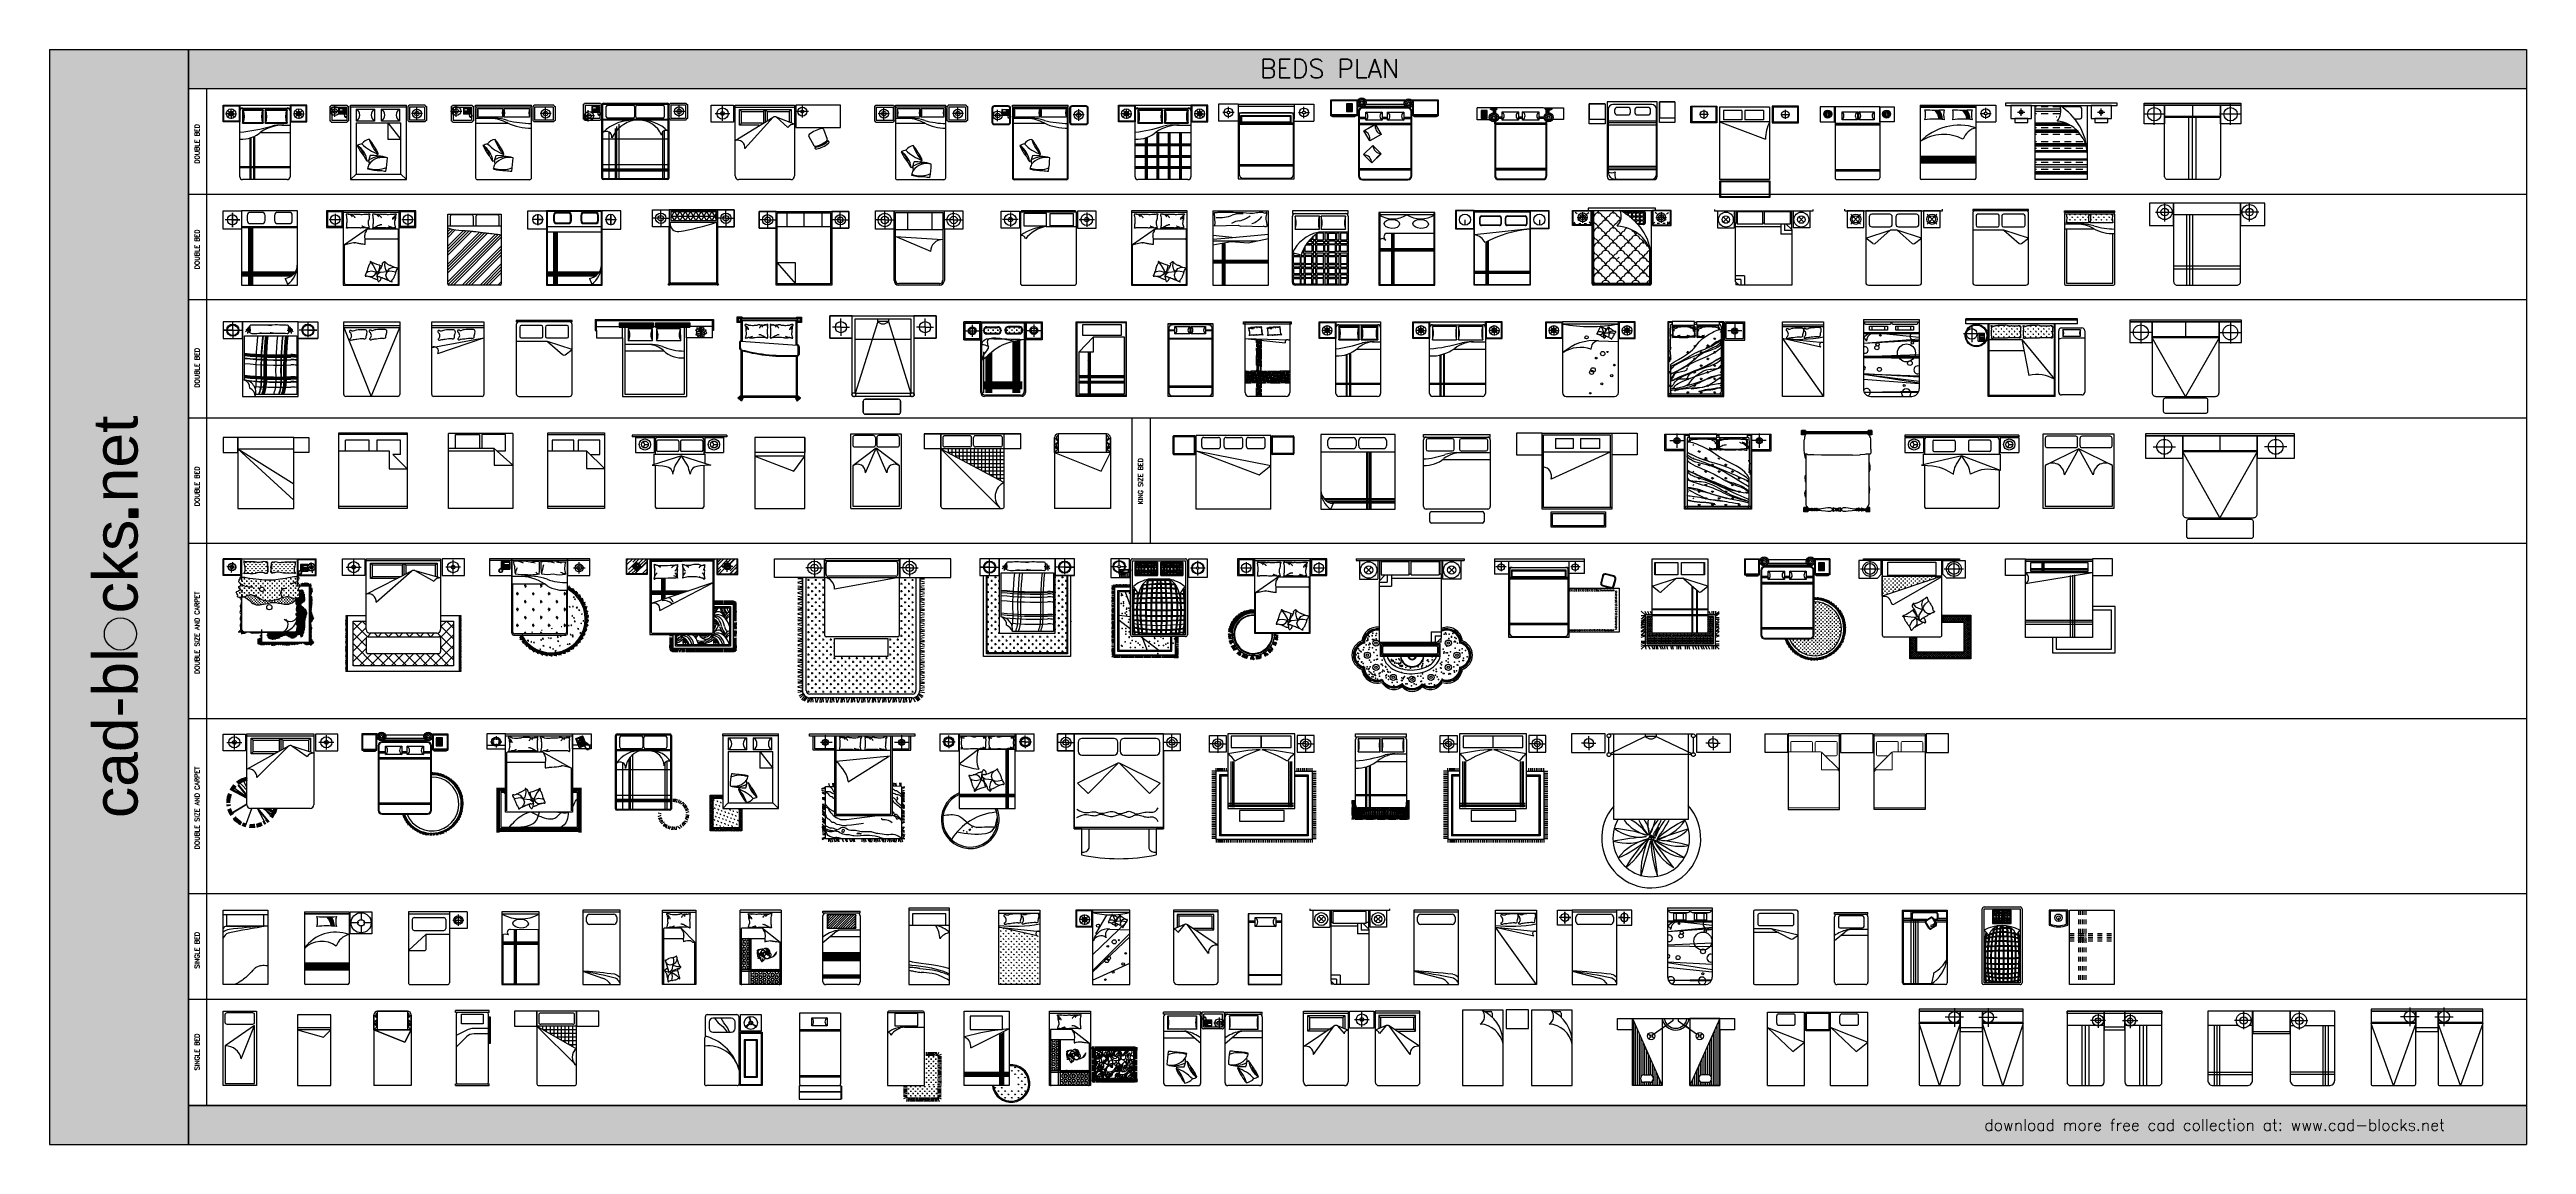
# Model space of a CAD drawing. Header units: millimetres. Extents: x 1787 to 68324, y 1435 to 30835.
import ezdxf

# ---------------------------------------------------------------- set-up
doc = ezdxf.new("R2010")
doc.units = ezdxf.units.MM
doc.set_wipeout_variables(frame=1)
doc.linetypes.add('ACAD_ISO03W100', pattern=[30, 12, -18])
doc.linetypes.add('DASHED2', pattern=[0.25, 0.125, -0.125])
doc.layers.add('www.cad-blocks.net', color=7, linetype='Continuous')
doc.styles.add('163', font='SimSun.ttf', dxfattribs={"width": 0.99})
doc.styles.add('DIM_FONT', font='SIMPLEX.shx', dxfattribs={"width": 0.8})
doc.styles.get("Standard").update_dxf_attribs({"font": 'arial.ttf'})

# ---------------------------------------------------------------- blocks, each defined once
blk = doc.blocks.new('A$C07986250')
at = {"linetype": 'ByBlock'}
for p, q in [((0, 2000), (450, 2000)), ((0, 1550), (0, 2000)), ((450, 1924), (450, 2000)), ((450, 2000), (450, 1550)), ((450, 2000), (1801, 2000)), ((2251, 2000), (1801, 2000)), ((1801, 2000), (1801, 1550)), ((2251, 1550), (2251, 2000)), ((450, 1550), (0, 1550)), ((450, 1924), (1801, 1924)), ((450, 76), (450, 1848)), ((1801, 1848), (1801, 80)), ((1801, 1550), (2251, 1550)), ((1721, 0), (526, 0))]:
    blk.add_line(p, q, dxfattribs=at)
for p, q in [((20, 1980), (430, 1980)), ((20, 1570), (20, 1980)), ((430, 1570), (20, 1570)), ((216, 1770), (82, 1770)), ((216, 1770), (121, 1865)), ((216, 1770), (121, 1675)), ((216, 1770), (216, 1905)), ((216, 1770), (311, 1865)), ((216, 1770), (216, 1636)), ((216, 1770), (311, 1675)), ((216, 1770), (350, 1770)), ((430, 1980), (430, 1570)), ((526, 1873), (526, 1518)), ((1078, 1873), (526, 1873)), ((526, 1518), (1078, 1518)), ((1052, 1853), (552, 1853)), ((552, 1538), (1052, 1538)), ((1078, 1518), (1078, 1873)), ((1724, 1873), (1129, 1873)), ((1129, 1873), (1129, 1518)), ((1129, 1518), (1724, 1518)), ((1698, 1853), (1155, 1853)), ((1155, 1538), (1698, 1538)), ((1575, 1467), (1801, 1467)), ((1724, 1518), (1724, 1873)), ((2231, 1980), (1821, 1980)), ((1821, 1980), (1821, 1570)), ((1821, 1570), (2231, 1570)), ((2035, 1770), (1900, 1770)), ((2035, 1770), (1940, 1865)), ((2035, 1770), (1940, 1675)), ((2035, 1770), (2035, 1905)), ((2035, 1770), (2130, 1865)), ((2035, 1770), (2035, 1636)), ((2035, 1770), (2130, 1675)), ((2035, 1770), (2169, 1770)), ((2231, 1570), (2231, 1980)), ((1002, 1264), (1801, 1264))]:
    blk.add_line(p, q)
at = {"linetype": 'Continuous'}
for p, q in [((722, 1115), (722, 0)), ((734, 1115), (734, 0)), ((746, 1115), (746, 0)), ((820, 1151), (820, 0)), ((832, 1151), (832, 0)), ((844, 1151), (844, 0)), ((460, 352), (1794, 352)), ((460, 340), (1794, 340)), ((460, 328), (1794, 328))]:
    blk.add_line(p, q, dxfattribs=at)
for centre, radius in [((216, 1770), 129), ((216, 1770), 62.8), ((2035, 1770), 129), ((2035, 1770), 62.8)]:
    blk.add_circle(centre, radius)
at = {"linetype": 'ByBlock'}
for centre, radius, start, end in [((526, 1848), 76.2, 90, 180), ((1724, 1848), 76.2, 0, 90), ((526, 76), 76.2, 180, 270), ((1721, 80), 80, 270, 0)]:
    blk.add_arc(centre, radius, start, end, dxfattribs=at)
for centre, radius, start, end in [((69, 5660), 4401, 274.96238, 286.39109), ((-83, 1695), 635, 343.73979, 16.26021), ((-83, 1695), 655, 346.05939, 13.94061), ((1677, 197), 1270, 92.05739, 120.75323), ((1688, 1695), 655, 166.05939, 193.94061), ((1688, 1695), 635, 163.73979, 196.26021), ((520, 1695), 635, 343.73979, 16.26021), ((520, 1695), 655, 346.05939, 13.94061), ((1574, 247), 1219, 89.98136, 102.46674), ((2334, 1695), 655, 166.05939, 193.94061), ((2334, 1695), 635, 163.73979, 196.26021), ((486, 1902), 818, 267.50817, 311.50378)]:
    blk.add_arc(centre, radius, start, end)
blk = doc.blocks.new('A$C50B66110')
for p, q in [((0.05, 1.998), (0.48, 1.998)), ((0.151, 1.687), (0.151, 1.997)), ((0.572, 1.949), (0.572, 2)), ((0.572, 2), (2.072, 2)), ((2.072, 1.949), (2.072, 2)), ((2.57, 1.999), (2.14, 1.999)), ((0, 1.842), (0.2, 1.842)), ((0.015, 1.963), (0.015, 1.583)), ((0.05, 1.548), (0.48, 1.548)), ((0.065, 1.948), (0.065, 1.598)), ((0.065, 1.948), (0.465, 1.948)), ((0.065, 1.598), (0.465, 1.598)), ((0.465, 1.948), (0.465, 1.598)), ((0.515, 1.963), (0.515, 1.583)), ((2.072, 1.949), (0.572, 1.949)), ((0.572, 1.949), (0.572, 0)), ((2.072, 0), (2.072, 1.949)), ((2.105, 1.964), (2.105, 1.584)), ((2.57, 1.549), (2.14, 1.549)), ((2.155, 1.949), (2.155, 1.599)), ((2.555, 1.949), (2.155, 1.949)), ((2.555, 1.599), (2.155, 1.599)), ((2.502, 1.774), (2.202, 1.774)), ((2.351, 1.62), (2.351, 1.93)), ((2.555, 1.949), (2.555, 1.599)), ((2.605, 1.964), (2.605, 1.584)), ((0.572, 0), (2.072, 0))]:
    blk.add_line(p, q)
at = {"linetype": 'ByBlock'}
for p, q in [((0.248, 1.916), (0.246, 1.914)), ((0.246, 1.914), (0.246, 1.756)), ((0.246, 1.756), (0.248, 1.754)), ((0.248, 1.916), (0.429, 1.916)), ((0.4, 1.754), (0.248, 1.754)), ((0.253, 1.904), (0.253, 1.843)), ((0.367, 1.904), (0.253, 1.904)), ((0.253, 1.843), (0.367, 1.843)), ((0.32, 1.817), (0.253, 1.817)), ((0.253, 1.817), (0.253, 1.796)), ((0.253, 1.796), (0.32, 1.796)), ((0.265, 1.79), (0.254, 1.79)), ((0.254, 1.79), (0.254, 1.786)), ((0.254, 1.786), (0.265, 1.786)), ((0.254, 1.766), (0.254, 1.773)), ((0.254, 1.773), (0.265, 1.773)), ((0.265, 1.766), (0.254, 1.766)), ((0.257, 1.841), (0.257, 1.829)), ((0.367, 1.841), (0.257, 1.841)), ((0.257, 1.829), (0.367, 1.829)), ((0.268, 1.814), (0.264, 1.814)), ((0.264, 1.814), (0.264, 1.811)), ((0.264, 1.811), (0.268, 1.811)), ((0.264, 1.802), (0.264, 1.798)), ((0.268, 1.802), (0.264, 1.802)), ((0.264, 1.798), (0.268, 1.798)), ((0.265, 1.786), (0.265, 1.79)), ((0.265, 1.773), (0.265, 1.766)), ((0.266, 1.841), (0.266, 1.829)), ((0.268, 1.811), (0.268, 1.814)), ((0.268, 1.798), (0.268, 1.802)), ((0.281, 1.79), (0.27, 1.79)), ((0.27, 1.79), (0.27, 1.786)), ((0.27, 1.786), (0.281, 1.786)), ((0.27, 1.766), (0.27, 1.773)), ((0.27, 1.773), (0.281, 1.773)), ((0.281, 1.766), (0.27, 1.766)), ((0.276, 1.841), (0.276, 1.829)), ((0.281, 1.786), (0.281, 1.79)), ((0.281, 1.773), (0.281, 1.766)), ((0.285, 1.841), (0.285, 1.829)), ((0.285, 1.814), (0.285, 1.811)), ((0.288, 1.814), (0.285, 1.814)), ((0.285, 1.811), (0.288, 1.811)), ((0.285, 1.802), (0.285, 1.798)), ((0.288, 1.802), (0.285, 1.802)), ((0.285, 1.798), (0.288, 1.798)), ((0.297, 1.79), (0.286, 1.79)), ((0.286, 1.79), (0.286, 1.786)), ((0.286, 1.786), (0.297, 1.786)), ((0.286, 1.766), (0.286, 1.773)), ((0.286, 1.773), (0.297, 1.773)), ((0.297, 1.766), (0.286, 1.766)), ((0.288, 1.811), (0.288, 1.814)), ((0.288, 1.798), (0.288, 1.802)), ((0.294, 1.841), (0.294, 1.829)), ((0.297, 1.786), (0.297, 1.79)), ((0.297, 1.773), (0.297, 1.766)), ((0.302, 1.79), (0.302, 1.786)), ((0.313, 1.79), (0.302, 1.79)), ((0.302, 1.786), (0.313, 1.786)), ((0.302, 1.773), (0.313, 1.773)), ((0.302, 1.766), (0.302, 1.773)), ((0.313, 1.766), (0.302, 1.766)), ((0.303, 1.841), (0.303, 1.829)), ((0.305, 1.814), (0.305, 1.811)), ((0.309, 1.814), (0.305, 1.814)), ((0.305, 1.811), (0.309, 1.811)), ((0.305, 1.802), (0.305, 1.798)), ((0.309, 1.802), (0.305, 1.802)), ((0.305, 1.798), (0.309, 1.798)), ((0.309, 1.811), (0.309, 1.814)), ((0.309, 1.798), (0.309, 1.802)), ((0.312, 1.841), (0.312, 1.829)), ((0.313, 1.786), (0.313, 1.79)), ((0.313, 1.773), (0.313, 1.766)), ((0.32, 1.796), (0.32, 1.817)), ((0.33, 1.811), (0.34, 1.811)), ((0.33, 1.804), (0.33, 1.811)), ((0.34, 1.804), (0.33, 1.804)), ((0.33, 1.798), (0.34, 1.798)), ((0.33, 1.792), (0.33, 1.798)), ((0.34, 1.792), (0.33, 1.792)), ((0.33, 1.778), (0.33, 1.785)), ((0.33, 1.785), (0.34, 1.785)), ((0.34, 1.778), (0.33, 1.778)), ((0.33, 1.772), (0.34, 1.772)), ((0.33, 1.765), (0.33, 1.772)), ((0.34, 1.765), (0.33, 1.765)), ((0.34, 1.811), (0.34, 1.804)), ((0.34, 1.798), (0.34, 1.792)), ((0.34, 1.785), (0.34, 1.778)), ((0.34, 1.772), (0.34, 1.765)), ((0.344, 1.804), (0.344, 1.811)), ((0.344, 1.811), (0.353, 1.811)), ((0.353, 1.804), (0.344, 1.804)), ((0.344, 1.798), (0.353, 1.798)), ((0.344, 1.792), (0.344, 1.798)), ((0.353, 1.792), (0.344, 1.792)), ((0.344, 1.778), (0.344, 1.785)), ((0.344, 1.785), (0.353, 1.785)), ((0.353, 1.778), (0.344, 1.778)), ((0.344, 1.772), (0.353, 1.772)), ((0.344, 1.765), (0.344, 1.772)), ((0.353, 1.765), (0.344, 1.765)), ((0.353, 1.811), (0.353, 1.804)), ((0.353, 1.798), (0.353, 1.792)), ((0.353, 1.785), (0.353, 1.778)), ((0.353, 1.772), (0.353, 1.765)), ((0.358, 1.811), (0.367, 1.811)), ((0.358, 1.804), (0.358, 1.811)), ((0.367, 1.804), (0.358, 1.804)), ((0.358, 1.798), (0.367, 1.798)), ((0.358, 1.792), (0.358, 1.798)), ((0.367, 1.792), (0.358, 1.792)), ((0.358, 1.779), (0.358, 1.786)), ((0.358, 1.786), (0.367, 1.786)), ((0.367, 1.779), (0.358, 1.779)), ((0.358, 1.765), (0.358, 1.772)), ((0.358, 1.772), (0.367, 1.772)), ((0.367, 1.765), (0.358, 1.765)), ((0.367, 1.843), (0.367, 1.904)), ((0.367, 1.829), (0.367, 1.841)), ((0.367, 1.811), (0.367, 1.804)), ((0.367, 1.798), (0.367, 1.792)), ((0.367, 1.786), (0.367, 1.779)), ((0.367, 1.772), (0.367, 1.765)), ((0.377, 1.907), (0.382, 1.913)), ((0.377, 1.769), (0.377, 1.907)), ((0.383, 1.763), (0.377, 1.769)), ((0.382, 1.909), (0.381, 1.905)), ((0.381, 1.905), (0.381, 1.874)), ((0.381, 1.905), (0.391, 1.895)), ((0.381, 1.874), (0.383, 1.868)), ((0.381, 1.802), (0.383, 1.808)), ((0.381, 1.771), (0.381, 1.802)), ((0.381, 1.771), (0.391, 1.781)), ((0.382, 1.766), (0.381, 1.771)), ((0.382, 1.913), (0.416, 1.913)), ((0.386, 1.912), (0.382, 1.909)), ((0.386, 1.764), (0.382, 1.766)), ((0.383, 1.868), (0.386, 1.863)), ((0.383, 1.808), (0.386, 1.813)), ((0.399, 1.763), (0.383, 1.763)), ((0.392, 1.897), (0.386, 1.912)), ((0.386, 1.912), (0.414, 1.912)), ((0.386, 1.863), (0.388, 1.854)), ((0.386, 1.813), (0.388, 1.821)), ((0.392, 1.779), (0.386, 1.764)), ((0.386, 1.764), (0.399, 1.764)), ((0.388, 1.854), (0.388, 1.843)), ((0.388, 1.821), (0.388, 1.843)), ((0.391, 1.895), (0.392, 1.897)), ((0.391, 1.843), (0.391, 1.895)), ((0.391, 1.843), (0.391, 1.781)), ((0.391, 1.781), (0.392, 1.779)), ((0.408, 1.897), (0.392, 1.897)), ((0.408, 1.779), (0.392, 1.779)), ((0.402, 1.768), (0.399, 1.768)), ((0.399, 1.768), (0.399, 1.758)), ((0.399, 1.758), (0.402, 1.746)), ((0.403, 1.758), (0.402, 1.768)), ((0.402, 1.746), (0.405, 1.735)), ((0.403, 1.725), (0.402, 1.72)), ((0.402, 1.72), (0.409, 1.719)), ((0.409, 1.719), (0.402, 1.715)), ((0.402, 1.715), (0.403, 1.708)), ((0.403, 1.764), (0.414, 1.764)), ((0.416, 1.763), (0.403, 1.763)), ((0.405, 1.751), (0.403, 1.758)), ((0.405, 1.728), (0.403, 1.725)), ((0.403, 1.708), (0.41, 1.708)), ((0.429, 1.754), (0.404, 1.754)), ((0.405, 1.735), (0.404, 1.729)), ((0.404, 1.729), (0.405, 1.728)), ((0.41, 1.708), (0.404, 1.703)), ((0.404, 1.703), (0.407, 1.697)), ((0.407, 1.74), (0.405, 1.751)), ((0.408, 1.735), (0.407, 1.74)), ((0.407, 1.697), (0.414, 1.699)), ((0.408, 1.897), (0.414, 1.912)), ((0.409, 1.895), (0.408, 1.897)), ((0.409, 1.781), (0.408, 1.779)), ((0.408, 1.779), (0.414, 1.764)), ((0.408, 1.729), (0.408, 1.735)), ((0.412, 1.726), (0.408, 1.729)), ((0.42, 1.905), (0.409, 1.895)), ((0.409, 1.843), (0.409, 1.895)), ((0.409, 1.843), (0.409, 1.781)), ((0.42, 1.771), (0.409, 1.781)), ((0.414, 1.699), (0.41, 1.692)), ((0.41, 1.692), (0.414, 1.688)), ((0.411, 1.72), (0.412, 1.726)), ((0.412, 1.706), (0.411, 1.72)), ((0.421, 1.695), (0.412, 1.706)), ((0.414, 1.863), (0.413, 1.854)), ((0.413, 1.854), (0.413, 1.843)), ((0.413, 1.821), (0.413, 1.843)), ((0.414, 1.813), (0.413, 1.821)), ((0.414, 1.912), (0.418, 1.909)), ((0.417, 1.868), (0.414, 1.863)), ((0.417, 1.808), (0.414, 1.813)), ((0.414, 1.764), (0.418, 1.766)), ((0.414, 1.688), (0.419, 1.692)), ((0.416, 1.913), (0.422, 1.907)), ((0.422, 1.77), (0.416, 1.763)), ((0.42, 1.874), (0.417, 1.868)), ((0.42, 1.802), (0.417, 1.808)), ((0.418, 1.909), (0.42, 1.905)), ((0.418, 1.766), (0.42, 1.771)), ((0.419, 1.692), (0.418, 1.686)), ((0.418, 1.686), (0.423, 1.683)), ((0.42, 1.905), (0.42, 1.874)), ((0.42, 1.771), (0.42, 1.802)), ((0.433, 1.688), (0.421, 1.695)), ((0.422, 1.907), (0.422, 1.77)), ((0.423, 1.683), (0.428, 1.688)), ((0.428, 1.688), (0.428, 1.68)), ((0.428, 1.68), (0.432, 1.679)), ((0.429, 1.916), (0.431, 1.914)), ((0.431, 1.756), (0.429, 1.754)), ((0.431, 1.914), (0.431, 1.756)), ((0.438, 1.774), (0.431, 1.777)), ((0.431, 1.772), (0.436, 1.771)), ((0.432, 1.679), (0.435, 1.685)), ((0.447, 1.687), (0.433, 1.688)), ((0.435, 1.685), (0.438, 1.679)), ((0.436, 1.771), (0.441, 1.767)), ((0.441, 1.771), (0.438, 1.774)), ((0.438, 1.679), (0.442, 1.678)), ((0.443, 1.769), (0.441, 1.771)), ((0.441, 1.767), (0.442, 1.766)), ((0.444, 1.766), (0.442, 1.763)), ((0.442, 1.766), (0.444, 1.766)), ((0.442, 1.763), (0.451, 1.755)), ((0.442, 1.678), (0.444, 1.685)), ((0.448, 1.77), (0.443, 1.769)), ((0.444, 1.685), (0.446, 1.677)), ((0.446, 1.677), (0.451, 1.679)), ((0.461, 1.693), (0.447, 1.687)), ((0.45, 1.768), (0.448, 1.77)), ((0.448, 1.765), (0.45, 1.768)), ((0.451, 1.767), (0.448, 1.765)), ((0.454, 1.764), (0.451, 1.767)), ((0.451, 1.755), (0.466, 1.742)), ((0.451, 1.685), (0.456, 1.68)), ((0.451, 1.679), (0.451, 1.685)), ((0.452, 1.757), (0.454, 1.764)), ((0.458, 1.761), (0.452, 1.757)), ((0.456, 1.68), (0.46, 1.682)), ((0.463, 1.755), (0.458, 1.761)), ((0.459, 1.689), (0.464, 1.683)), ((0.46, 1.682), (0.459, 1.689)), ((0.471, 1.703), (0.461, 1.693)), ((0.462, 1.748), (0.463, 1.755)), ((0.467, 1.751), (0.462, 1.748)), ((0.464, 1.683), (0.468, 1.686)), ((0.465, 1.693), (0.472, 1.69)), ((0.468, 1.686), (0.465, 1.693)), ((0.466, 1.742), (0.474, 1.72)), ((0.471, 1.747), (0.467, 1.751)), ((0.47, 1.742), (0.471, 1.747)), ((0.477, 1.742), (0.47, 1.742)), ((0.474, 1.72), (0.471, 1.703)), ((0.475, 1.693), (0.471, 1.699)), ((0.471, 1.699), (0.478, 1.697)), ((0.472, 1.733), (0.479, 1.736)), ((0.479, 1.733), (0.472, 1.733)), ((0.472, 1.69), (0.475, 1.693)), ((0.474, 1.708), (0.481, 1.707)), ((0.48, 1.701), (0.474, 1.708)), ((0.476, 1.723), (0.481, 1.728)), ((0.482, 1.723), (0.476, 1.723)), ((0.476, 1.715), (0.484, 1.718)), ((0.482, 1.712), (0.476, 1.715)), ((0.479, 1.736), (0.477, 1.742)), ((0.478, 1.697), (0.48, 1.701)), ((0.481, 1.728), (0.479, 1.733)), ((0.481, 1.707), (0.482, 1.712)), ((0.484, 1.718), (0.482, 1.723)), ((0.722, 1.525), (1.922, 1.525)), ((0.722, 1.525), (0.722, 0.15)), ((1.922, 0.15), (1.922, 1.525)), ((0.722, 0.15), (1.922, 0.15))]:
    blk.add_line(p, q, dxfattribs=at)
at = {"linetype": 'Continuous'}
for p, q in [((0.726, 1.573), (0.726, 1.895)), ((0.726, 1.895), (1.211, 1.895)), ((1.211, 1.573), (0.726, 1.573)), ((1.211, 1.895), (1.211, 1.573)), ((1.401, 1.573), (1.401, 1.895)), ((1.401, 1.895), (1.886, 1.895)), ((1.886, 1.573), (1.401, 1.573)), ((1.567, 1.525), (1.567, 1.08)), ((1.567, 1.525), (1.922, 1.08)), ((1.886, 1.895), (1.886, 1.573)), ((1.922, 1.08), (1.567, 1.08)), ((0.572, 0), (0.722, 0.15)), ((2.072, 0), (1.922, 0.15))]:
    blk.add_line(p, q, dxfattribs=at)
for centre, radius in [((0.151, 1.842), 0.12), ((0.151, 1.842), 0.06), ((2.351, 1.774), 0.12), ((2.351, 1.774), 0.06)]:
    blk.add_circle(centre, radius)
for centre, radius, start, end in [((0.015, 1.998), 0.035, 270, 0), ((0.515, 1.998), 0.035, 180, 270), ((2.105, 1.999), 0.035, 270, 0), ((2.605, 1.999), 0.035, 180, 270), ((0.015, 1.548), 0.035, 0, 90), ((0.515, 1.548), 0.035, 90, 180), ((2.105, 1.549), 0.035, 0, 90), ((2.605, 1.549), 0.035, 90, 180), ((1, 0.431), 0.548, 103.20343, 117.03623), ((0.448, 0.441), 0.566, 5.33912, 57.68949), ((1.823, 1.375), 1.165, 203.06416, 220.32086), ((0.455, 0.531), 0.488, 10.69865, 52.68638), ((1.15, 0.737), 0.358, 102.47819, 140.46254), ((1.656, 1.709), 1.08, 223.63057, 251.4288), ((0.328, 0.437), 0.988, 28.49711, 41.05657), ((1.912, 1.316), 0.87, 195.33601, 226.41927), ((0.565, 0.438), 0.787, 18.35266, 36.68512), ((-0.018, 2.435), 2.198, 305.29657, 307.24182), ((1.598, 0.935), 0.734, 205.25901, 216.93514), ((-0.018, 2.435), 2.198, 297.92482, 299.3793), ((1.563, 0.182), 0.548, 154.76704, 168.59984), ((1.334, 1.414), 1.165, 254.62778, 271.88448), ((1.268, 0.961), 0.689, 250.29361, 293.6414), ((1.417, 0.49), 0.358, 154.0418, 192.02615), ((1.367, 0.007), 0.608, 71.81005, 120.13512), ((1.443, 0.122), 0.477, 76.18494, 142.00166), ((1.14, -0.34), 0.988, 80.06073, 92.62018), ((1.287, -0.154), 0.787, 69.91627, 88.24873), ((1.54, 0.964), 0.734, 256.82263, 268.49876), ((-0.64, 0.631), 2.198, 349.48843, 358.80544)]:
    blk.add_arc(centre, radius, start, end)
for centre, start, end in [((0.624, 1.734), 302.12017, 57.87983), ((1.313, 1.734), 122.12017, 237.87983), ((1.299, 1.734), 302.12017, 57.87983), ((1.988, 1.734), 122.12017, 237.87983)]:
    blk.add_arc(centre, 0.191, start, end, dxfattribs=at)
blk = doc.blocks.new('A$C07097A50')
for p, q in [((0.05, 1.998), (0.58, 1.998)), ((0.151, 1.687), (0.151, 1.997)), ((0.672, 1.949), (0.672, 2)), ((0.672, 2), (2.172, 2)), ((2.172, 1.949), (2.172, 2)), ((2.77, 1.999), (2.24, 1.999)), ((0, 1.842), (0.3, 1.842)), ((0.015, 1.963), (0.015, 1.583)), ((0.05, 1.548), (0.58, 1.548)), ((0.065, 1.948), (0.065, 1.598)), ((0.065, 1.948), (0.565, 1.948)), ((0.065, 1.598), (0.565, 1.598)), ((0.348, 1.916), (0.346, 1.914)), ((0.346, 1.914), (0.346, 1.756)), ((0.346, 1.756), (0.348, 1.754)), ((0.348, 1.916), (0.529, 1.916)), ((0.5, 1.754), (0.348, 1.754)), ((0.353, 1.904), (0.353, 1.843)), ((0.467, 1.904), (0.353, 1.904)), ((0.353, 1.843), (0.467, 1.843)), ((0.42, 1.817), (0.353, 1.817)), ((0.353, 1.817), (0.353, 1.796)), ((0.353, 1.796), (0.42, 1.796)), ((0.365, 1.791), (0.354, 1.791)), ((0.354, 1.791), (0.354, 1.786)), ((0.354, 1.786), (0.365, 1.786)), ((0.354, 1.767), (0.354, 1.773)), ((0.354, 1.773), (0.365, 1.773)), ((0.365, 1.767), (0.354, 1.767)), ((0.357, 1.841), (0.357, 1.829)), ((0.467, 1.841), (0.357, 1.841)), ((0.357, 1.829), (0.467, 1.829)), ((0.367, 1.815), (0.364, 1.815)), ((0.364, 1.815), (0.364, 1.811)), ((0.364, 1.811), (0.367, 1.811)), ((0.364, 1.802), (0.364, 1.799)), ((0.367, 1.802), (0.364, 1.802)), ((0.364, 1.799), (0.367, 1.799)), ((0.365, 1.786), (0.365, 1.791)), ((0.365, 1.773), (0.365, 1.767)), ((0.366, 1.841), (0.366, 1.829)), ((0.367, 1.811), (0.367, 1.815)), ((0.367, 1.799), (0.367, 1.802)), ((0.381, 1.791), (0.37, 1.791)), ((0.37, 1.791), (0.37, 1.786)), ((0.37, 1.786), (0.381, 1.786)), ((0.37, 1.767), (0.37, 1.773)), ((0.37, 1.773), (0.381, 1.773)), ((0.381, 1.767), (0.37, 1.767)), ((0.375, 1.841), (0.375, 1.829)), ((0.381, 1.786), (0.381, 1.791)), ((0.381, 1.773), (0.381, 1.767)), ((0.385, 1.841), (0.385, 1.829)), ((0.385, 1.815), (0.385, 1.811)), ((0.388, 1.815), (0.385, 1.815)), ((0.385, 1.811), (0.388, 1.811)), ((0.385, 1.802), (0.385, 1.799)), ((0.388, 1.802), (0.385, 1.802)), ((0.385, 1.799), (0.388, 1.799)), ((0.397, 1.791), (0.386, 1.791)), ((0.386, 1.791), (0.386, 1.786)), ((0.386, 1.786), (0.397, 1.786)), ((0.386, 1.767), (0.386, 1.773)), ((0.386, 1.773), (0.397, 1.773)), ((0.397, 1.767), (0.386, 1.767)), ((0.388, 1.811), (0.388, 1.815)), ((0.388, 1.799), (0.388, 1.802)), ((0.394, 1.841), (0.394, 1.829)), ((0.397, 1.786), (0.397, 1.791)), ((0.397, 1.773), (0.397, 1.767)), ((0.402, 1.791), (0.402, 1.786)), ((0.413, 1.791), (0.402, 1.791)), ((0.402, 1.786), (0.413, 1.786)), ((0.402, 1.773), (0.413, 1.773)), ((0.402, 1.767), (0.402, 1.773)), ((0.413, 1.767), (0.402, 1.767)), ((0.403, 1.841), (0.403, 1.829)), ((0.405, 1.815), (0.405, 1.811)), ((0.409, 1.815), (0.405, 1.815)), ((0.405, 1.811), (0.409, 1.811)), ((0.405, 1.802), (0.405, 1.799)), ((0.409, 1.802), (0.405, 1.802)), ((0.405, 1.799), (0.409, 1.799)), ((0.409, 1.811), (0.409, 1.815)), ((0.409, 1.799), (0.409, 1.802)), ((0.412, 1.841), (0.412, 1.829)), ((0.413, 1.786), (0.413, 1.791)), ((0.413, 1.773), (0.413, 1.767)), ((0.42, 1.796), (0.42, 1.817)), ((0.43, 1.811), (0.44, 1.811)), ((0.43, 1.804), (0.43, 1.811)), ((0.44, 1.804), (0.43, 1.804)), ((0.43, 1.799), (0.44, 1.799)), ((0.43, 1.792), (0.43, 1.799)), ((0.44, 1.792), (0.43, 1.792)), ((0.43, 1.778), (0.43, 1.785)), ((0.43, 1.785), (0.44, 1.785)), ((0.44, 1.778), (0.43, 1.778)), ((0.43, 1.772), (0.44, 1.772)), ((0.43, 1.765), (0.43, 1.772)), ((0.44, 1.765), (0.43, 1.765)), ((0.44, 1.811), (0.44, 1.804)), ((0.44, 1.799), (0.44, 1.792)), ((0.44, 1.785), (0.44, 1.778)), ((0.44, 1.772), (0.44, 1.765)), ((0.444, 1.804), (0.444, 1.811)), ((0.444, 1.811), (0.453, 1.811)), ((0.453, 1.804), (0.444, 1.804)), ((0.444, 1.799), (0.453, 1.799)), ((0.444, 1.792), (0.444, 1.799)), ((0.453, 1.792), (0.444, 1.792)), ((0.444, 1.778), (0.444, 1.785)), ((0.444, 1.785), (0.453, 1.785)), ((0.453, 1.778), (0.444, 1.778)), ((0.444, 1.772), (0.453, 1.772)), ((0.444, 1.765), (0.444, 1.772)), ((0.453, 1.765), (0.444, 1.765)), ((0.453, 1.811), (0.453, 1.804)), ((0.453, 1.799), (0.453, 1.792)), ((0.453, 1.785), (0.453, 1.778)), ((0.453, 1.772), (0.453, 1.765)), ((0.458, 1.811), (0.467, 1.811)), ((0.458, 1.804), (0.458, 1.811)), ((0.467, 1.804), (0.458, 1.804)), ((0.458, 1.799), (0.467, 1.799)), ((0.458, 1.792), (0.458, 1.799)), ((0.467, 1.792), (0.458, 1.792)), ((0.458, 1.779), (0.458, 1.786)), ((0.458, 1.786), (0.467, 1.786)), ((0.467, 1.779), (0.458, 1.779)), ((0.458, 1.765), (0.458, 1.772)), ((0.458, 1.772), (0.467, 1.772)), ((0.467, 1.765), (0.458, 1.765)), ((0.467, 1.843), (0.467, 1.904)), ((0.467, 1.829), (0.467, 1.841)), ((0.467, 1.811), (0.467, 1.804)), ((0.467, 1.799), (0.467, 1.792)), ((0.467, 1.786), (0.467, 1.779)), ((0.467, 1.772), (0.467, 1.765)), ((0.477, 1.907), (0.482, 1.913)), ((0.477, 1.769), (0.477, 1.907)), ((0.483, 1.763), (0.477, 1.769)), ((0.482, 1.909), (0.481, 1.905)), ((0.481, 1.905), (0.481, 1.874)), ((0.481, 1.905), (0.491, 1.895)), ((0.481, 1.874), (0.483, 1.868)), ((0.481, 1.802), (0.483, 1.808)), ((0.481, 1.771), (0.481, 1.802)), ((0.481, 1.771), (0.491, 1.781)), ((0.482, 1.767), (0.481, 1.771)), ((0.482, 1.913), (0.516, 1.913)), ((0.486, 1.912), (0.482, 1.909)), ((0.486, 1.764), (0.482, 1.767)), ((0.483, 1.868), (0.486, 1.863)), ((0.483, 1.808), (0.486, 1.813)), ((0.499, 1.763), (0.483, 1.763)), ((0.492, 1.897), (0.486, 1.912)), ((0.486, 1.912), (0.514, 1.912)), ((0.486, 1.863), (0.488, 1.855)), ((0.486, 1.813), (0.488, 1.821)), ((0.492, 1.779), (0.486, 1.764)), ((0.486, 1.764), (0.499, 1.764)), ((0.488, 1.855), (0.488, 1.843)), ((0.488, 1.821), (0.488, 1.843)), ((0.491, 1.895), (0.492, 1.897)), ((0.491, 1.843), (0.491, 1.895)), ((0.491, 1.843), (0.491, 1.781)), ((0.491, 1.781), (0.492, 1.779)), ((0.508, 1.897), (0.492, 1.897)), ((0.508, 1.779), (0.492, 1.779)), ((0.502, 1.768), (0.499, 1.768)), ((0.499, 1.768), (0.499, 1.758)), ((0.499, 1.758), (0.502, 1.746)), ((0.503, 1.759), (0.502, 1.768)), ((0.502, 1.746), (0.505, 1.735)), ((0.503, 1.725), (0.502, 1.72)), ((0.502, 1.72), (0.509, 1.719)), ((0.509, 1.719), (0.502, 1.715)), ((0.502, 1.715), (0.503, 1.709)), ((0.503, 1.764), (0.514, 1.764)), ((0.516, 1.763), (0.503, 1.763)), ((0.505, 1.751), (0.503, 1.759)), ((0.505, 1.728), (0.503, 1.725)), ((0.503, 1.709), (0.51, 1.708)), ((0.529, 1.754), (0.504, 1.754)), ((0.505, 1.735), (0.504, 1.729)), ((0.504, 1.729), (0.505, 1.728)), ((0.51, 1.708), (0.504, 1.703)), ((0.504, 1.703), (0.507, 1.697)), ((0.507, 1.74), (0.505, 1.751)), ((0.508, 1.735), (0.507, 1.74)), ((0.507, 1.697), (0.514, 1.699)), ((0.508, 1.897), (0.514, 1.912)), ((0.509, 1.895), (0.508, 1.897)), ((0.509, 1.781), (0.508, 1.779)), ((0.508, 1.779), (0.514, 1.764)), ((0.508, 1.729), (0.508, 1.735)), ((0.512, 1.726), (0.508, 1.729)), ((0.52, 1.905), (0.509, 1.895)), ((0.509, 1.843), (0.509, 1.895)), ((0.509, 1.843), (0.509, 1.781)), ((0.52, 1.771), (0.509, 1.781)), ((0.514, 1.699), (0.51, 1.692)), ((0.51, 1.692), (0.514, 1.688)), ((0.511, 1.72), (0.512, 1.726)), ((0.512, 1.706), (0.511, 1.72)), ((0.521, 1.695), (0.512, 1.706)), ((0.514, 1.863), (0.513, 1.855)), ((0.513, 1.855), (0.513, 1.843)), ((0.513, 1.821), (0.513, 1.843)), ((0.514, 1.813), (0.513, 1.821)), ((0.514, 1.912), (0.518, 1.909)), ((0.517, 1.868), (0.514, 1.863)), ((0.517, 1.808), (0.514, 1.813)), ((0.514, 1.764), (0.518, 1.767)), ((0.514, 1.688), (0.519, 1.692)), ((0.516, 1.913), (0.522, 1.907)), ((0.522, 1.77), (0.516, 1.763)), ((0.52, 1.874), (0.517, 1.868)), ((0.52, 1.802), (0.517, 1.808)), ((0.518, 1.909), (0.52, 1.905)), ((0.518, 1.767), (0.52, 1.771)), ((0.519, 1.692), (0.518, 1.686)), ((0.518, 1.686), (0.523, 1.683)), ((0.52, 1.905), (0.52, 1.874)), ((0.52, 1.771), (0.52, 1.802)), ((0.533, 1.688), (0.521, 1.695)), ((0.522, 1.907), (0.522, 1.77)), ((0.523, 1.683), (0.528, 1.688)), ((0.528, 1.688), (0.528, 1.68)), ((0.528, 1.68), (0.532, 1.679)), ((0.529, 1.916), (0.531, 1.914)), ((0.531, 1.756), (0.529, 1.754)), ((0.531, 1.914), (0.531, 1.756)), ((0.538, 1.774), (0.531, 1.777)), ((0.531, 1.772), (0.536, 1.771)), ((0.532, 1.679), (0.535, 1.685)), ((0.547, 1.687), (0.533, 1.688)), ((0.535, 1.685), (0.538, 1.679)), ((0.536, 1.771), (0.541, 1.767)), ((0.541, 1.771), (0.538, 1.774)), ((0.538, 1.679), (0.542, 1.678)), ((0.543, 1.769), (0.541, 1.771)), ((0.541, 1.767), (0.542, 1.766)), ((0.544, 1.766), (0.542, 1.763)), ((0.542, 1.766), (0.544, 1.766)), ((0.542, 1.763), (0.551, 1.755)), ((0.542, 1.678), (0.544, 1.685)), ((0.548, 1.77), (0.543, 1.769)), ((0.544, 1.685), (0.546, 1.678)), ((0.546, 1.678), (0.551, 1.679)), ((0.561, 1.693), (0.547, 1.687)), ((0.55, 1.768), (0.548, 1.77)), ((0.548, 1.765), (0.55, 1.768)), ((0.551, 1.767), (0.548, 1.765)), ((0.554, 1.764), (0.551, 1.767)), ((0.551, 1.757), (0.554, 1.764)), ((0.558, 1.761), (0.551, 1.757)), ((0.551, 1.755), (0.566, 1.742)), ((0.551, 1.685), (0.556, 1.68)), ((0.551, 1.679), (0.551, 1.685)), ((0.556, 1.68), (0.56, 1.682)), ((0.563, 1.756), (0.558, 1.761)), ((0.559, 1.689), (0.564, 1.683)), ((0.56, 1.682), (0.559, 1.689)), ((0.571, 1.703), (0.561, 1.693)), ((0.562, 1.748), (0.563, 1.756)), ((0.567, 1.752), (0.562, 1.748)), ((0.564, 1.683), (0.568, 1.686)), ((0.565, 1.948), (0.565, 1.598)), ((0.565, 1.693), (0.572, 1.69)), ((0.568, 1.686), (0.565, 1.693)), ((0.566, 1.742), (0.574, 1.72)), ((0.571, 1.747), (0.567, 1.752)), ((0.57, 1.742), (0.571, 1.747)), ((0.577, 1.743), (0.57, 1.742)), ((0.574, 1.72), (0.571, 1.703)), ((0.575, 1.693), (0.571, 1.699)), ((0.571, 1.699), (0.578, 1.697)), ((0.572, 1.733), (0.579, 1.736)), ((0.579, 1.733), (0.572, 1.733)), ((0.572, 1.69), (0.575, 1.693)), ((0.574, 1.708), (0.581, 1.707)), ((0.58, 1.701), (0.574, 1.708)), ((0.576, 1.723), (0.581, 1.728)), ((0.582, 1.723), (0.576, 1.723)), ((0.576, 1.715), (0.584, 1.718)), ((0.582, 1.712), (0.576, 1.715)), ((0.579, 1.736), (0.577, 1.743)), ((0.578, 1.697), (0.58, 1.701)), ((0.581, 1.728), (0.579, 1.733)), ((0.581, 1.707), (0.582, 1.712)), ((0.584, 1.718), (0.582, 1.723)), ((0.615, 1.963), (0.615, 1.583)), ((2.172, 1.949), (0.672, 1.949)), ((0.672, 1.898), (0.672, 0.051)), ((2.172, 0.051), (2.172, 1.898)), ((2.205, 1.964), (2.205, 1.584)), ((2.77, 1.549), (2.24, 1.549)), ((2.255, 1.949), (2.255, 1.599)), ((2.755, 1.949), (2.255, 1.949)), ((2.755, 1.599), (2.255, 1.599)), ((2.702, 1.774), (2.402, 1.774)), ((2.551, 1.62), (2.551, 1.93)), ((2.755, 1.949), (2.755, 1.599)), ((2.805, 1.964), (2.805, 1.584)), ((0.723, 0), (2.121, 0))]:
    blk.add_line(p, q)
at = {"linetype": 'ByBlock'}
for p, q in [((1.191, 1.642), (0.672, 1.642)), ((1.541, 1.505), (0.672, 1.505)), ((0.723, 1.676), (0.723, 1.915)), ((0.723, 1.915), (1.405, 1.915)), ((1.405, 1.676), (0.723, 1.676)), ((1.405, 1.915), (1.405, 1.676)), ((1.439, 1.676), (1.439, 1.915)), ((1.439, 1.915), (2.121, 1.915)), ((2.121, 1.676), (1.439, 1.676)), ((2.121, 1.915), (2.121, 1.676))]:
    blk.add_line(p, q, dxfattribs=at)
for centre in [(0.151, 1.842), (2.551, 1.774)]:
    blk.add_circle(centre, 0.12, dxfattribs=at)
for centre in [(0.151, 1.842), (2.551, 1.774)]:
    blk.add_circle(centre, 0.06)
for centre, radius, start, end in [((0.015, 1.998), 0.035, 270, 0), ((0.615, 1.998), 0.035, 180, 270), ((2.205, 1.999), 0.035, 270, 0), ((2.805, 1.999), 0.035, 180, 270), ((0.015, 1.548), 0.035, 0, 90), ((0.615, 1.548), 0.035, 90, 180), ((0.723, 1.898), 0.0512, 90, 180), ((2.121, 1.898), 0.0512, 0, 90), ((2.205, 1.549), 0.035, 0, 90), ((2.805, 1.549), 0.035, 90, 180), ((1.119, 0.427), 0.548, 103.20343, 117.03623), ((1.942, 1.372), 1.165, 203.06416, 220.32086), ((0.574, 0.527), 0.488, 10.69865, 52.68638), ((0.568, 0.438), 0.566, 5.33912, 57.68949), ((1.27, 0.733), 0.358, 102.47819, 140.46254), ((1.776, 1.706), 1.08, 223.63057, 251.4288), ((0.448, 0.433), 0.988, 28.49711, 41.05657), ((2.031, 1.312), 0.87, 195.33601, 226.41927), ((0.684, 0.434), 0.787, 18.35266, 36.68512), ((0.102, 2.432), 2.198, 305.29657, 307.24182), ((0.717, 0.045), 0.0458, 172.75992, 277.24008), ((1.718, 0.931), 0.734, 205.25901, 216.93514), ((0.102, 2.432), 2.198, 297.92482, 299.3793), ((1.682, 0.179), 0.548, 154.76704, 168.59984), ((1.454, 1.411), 1.165, 254.62778, 271.88448), ((1.387, 0.958), 0.689, 250.29361, 293.6414), ((1.536, 0.487), 0.358, 154.0418, 192.02615), ((1.487, 0.004), 0.608, 71.81005, 120.13512), ((1.563, 0.119), 0.477, 76.18494, 142.00166), ((1.26, -0.343), 0.988, 80.06073, 92.62018), ((1.406, -0.157), 0.787, 69.91627, 88.24873), ((1.66, 0.961), 0.734, 256.82263, 268.49876), ((-0.52, 0.628), 2.198, 349.48843, 358.80544), ((2.126, 0.045), 0.0458, 262.75992, 7.24008)]:
    blk.add_arc(centre, radius, start, end)
for centre, radius, start, end in [((0.313, 1.795), 0.427, 343.73979, 16.26021), ((1.053, 0.657), 0.985, 61.43285, 88.12613), ((1.205, 0.571), 1.071, 72.19663, 90.74184), ((1.814, 1.795), 0.427, 163.73979, 196.26021), ((1.029, 1.795), 0.427, 343.73979, 16.26021), ((2.128, 2.775), 1.39, 244.24266, 271.79845), ((2.259, 4.6), 3.096, 256.42012, 268.37887), ((2.53, 1.795), 0.427, 163.73979, 196.26021)]:
    blk.add_arc(centre, radius, start, end, dxfattribs=at)
blk = doc.blocks.new('A$C751A63F1')
for p, q in [((0, 2.015), (0, 1.635)), ((0.035, 2.05), (0.465, 2.05)), ((0.05, 2), (0.45, 2)), ((0.05, 2), (0.05, 1.65)), ((0.45, 2), (0.45, 1.65)), ((0.5, 2.015), (0.5, 1.635)), ((0.501, 0.04), (0.501, 2.01)), ((0.526, 0.04), (0.526, 2.01)), ((0.541, 2.05), (2.261, 2.05)), ((0.541, 2.025), (2.261, 2.025)), ((0.659, 2), (1.341, 2)), ((1.454, 2), (2.136, 2)), ((2.276, 2.01), (2.276, 0.04)), ((2.301, 2.02), (2.301, 1.64)), ((2.301, 2.01), (2.301, 0.04)), ((2.336, 2.055), (2.766, 2.055)), ((2.351, 2.005), (2.751, 2.005)), ((2.351, 2.005), (2.351, 1.655)), ((2.751, 2.005), (2.751, 1.655)), ((2.801, 2.02), (2.801, 1.64)), ((0.306, 1.711), (0.006, 1.711)), ((0.035, 1.6), (0.465, 1.6)), ((0.05, 1.65), (0.45, 1.65)), ((0.134, 1.559), (0.134, 1.868)), ((0.238, 1.968), (0.236, 1.966)), ((0.236, 1.966), (0.236, 1.808)), ((0.236, 1.808), (0.238, 1.806)), ((0.238, 1.968), (0.418, 1.968)), ((0.39, 1.806), (0.238, 1.806)), ((0.242, 1.955), (0.242, 1.895)), ((0.357, 1.955), (0.242, 1.955)), ((0.242, 1.895), (0.357, 1.895)), ((0.242, 1.868), (0.242, 1.848)), ((0.31, 1.868), (0.242, 1.868)), ((0.242, 1.848), (0.31, 1.848)), ((0.244, 1.842), (0.244, 1.838)), ((0.255, 1.842), (0.244, 1.842)), ((0.244, 1.838), (0.255, 1.838)), ((0.244, 1.825), (0.255, 1.825)), ((0.244, 1.818), (0.244, 1.825)), ((0.255, 1.818), (0.244, 1.818)), ((0.247, 1.892), (0.247, 1.881)), ((0.357, 1.892), (0.247, 1.892)), ((0.247, 1.881), (0.357, 1.881)), ((0.254, 1.866), (0.254, 1.863)), ((0.257, 1.866), (0.254, 1.866)), ((0.254, 1.863), (0.257, 1.863)), ((0.254, 1.854), (0.254, 1.85)), ((0.257, 1.854), (0.254, 1.854)), ((0.254, 1.85), (0.257, 1.85)), ((0.255, 1.838), (0.255, 1.842)), ((0.255, 1.825), (0.255, 1.818)), ((0.256, 1.892), (0.256, 1.881)), ((0.257, 1.863), (0.257, 1.866)), ((0.257, 1.85), (0.257, 1.854)), ((0.26, 1.842), (0.26, 1.838)), ((0.271, 1.842), (0.26, 1.842)), ((0.26, 1.838), (0.271, 1.838)), ((0.26, 1.818), (0.26, 1.825)), ((0.26, 1.825), (0.271, 1.825)), ((0.271, 1.818), (0.26, 1.818)), ((0.265, 1.892), (0.265, 1.881)), ((0.271, 1.838), (0.271, 1.842)), ((0.271, 1.825), (0.271, 1.818)), ((0.274, 1.892), (0.274, 1.881)), ((0.278, 1.866), (0.274, 1.866)), ((0.274, 1.866), (0.274, 1.863)), ((0.274, 1.863), (0.278, 1.863)), ((0.278, 1.854), (0.274, 1.854)), ((0.274, 1.854), (0.274, 1.85)), ((0.274, 1.85), (0.278, 1.85)), ((0.276, 1.842), (0.276, 1.838)), ((0.287, 1.842), (0.276, 1.842)), ((0.276, 1.838), (0.287, 1.838)), ((0.276, 1.825), (0.287, 1.825)), ((0.276, 1.818), (0.276, 1.825)), ((0.287, 1.818), (0.276, 1.818)), ((0.278, 1.863), (0.278, 1.866)), ((0.278, 1.85), (0.278, 1.854)), ((0.284, 1.892), (0.284, 1.881)), ((0.287, 1.838), (0.287, 1.842)), ((0.287, 1.825), (0.287, 1.818)), ((0.303, 1.842), (0.292, 1.842)), ((0.292, 1.842), (0.292, 1.838)), ((0.292, 1.838), (0.303, 1.838)), ((0.292, 1.818), (0.292, 1.825)), ((0.292, 1.825), (0.303, 1.825)), ((0.303, 1.818), (0.292, 1.818)), ((0.293, 1.892), (0.293, 1.881)), ((0.298, 1.866), (0.295, 1.866)), ((0.295, 1.866), (0.295, 1.863)), ((0.295, 1.863), (0.298, 1.863)), ((0.298, 1.854), (0.295, 1.854)), ((0.295, 1.854), (0.295, 1.85)), ((0.295, 1.85), (0.298, 1.85)), ((0.298, 1.863), (0.298, 1.866)), ((0.298, 1.85), (0.298, 1.854)), ((0.302, 1.892), (0.302, 1.881)), ((0.303, 1.838), (0.303, 1.842)), ((0.303, 1.825), (0.303, 1.818)), ((0.31, 1.848), (0.31, 1.868)), ((0.32, 1.856), (0.32, 1.863)), ((0.32, 1.863), (0.329, 1.863)), ((0.329, 1.856), (0.32, 1.856)), ((0.32, 1.843), (0.32, 1.85)), ((0.32, 1.85), (0.329, 1.85)), ((0.329, 1.843), (0.32, 1.843)), ((0.32, 1.83), (0.32, 1.836)), ((0.32, 1.836), (0.329, 1.836)), ((0.329, 1.83), (0.32, 1.83)), ((0.32, 1.817), (0.32, 1.824)), ((0.32, 1.824), (0.329, 1.824)), ((0.329, 1.817), (0.32, 1.817)), ((0.329, 1.863), (0.329, 1.856)), ((0.329, 1.85), (0.329, 1.843)), ((0.329, 1.836), (0.329, 1.83)), ((0.329, 1.824), (0.329, 1.817)), ((0.334, 1.863), (0.343, 1.863)), ((0.334, 1.856), (0.334, 1.863)), ((0.343, 1.856), (0.334, 1.856)), ((0.334, 1.843), (0.334, 1.85)), ((0.334, 1.85), (0.343, 1.85)), ((0.343, 1.843), (0.334, 1.843)), ((0.334, 1.836), (0.343, 1.836)), ((0.334, 1.83), (0.334, 1.836)), ((0.343, 1.83), (0.334, 1.83)), ((0.334, 1.817), (0.334, 1.824)), ((0.334, 1.824), (0.343, 1.824)), ((0.343, 1.817), (0.334, 1.817)), ((0.343, 1.863), (0.343, 1.856)), ((0.343, 1.85), (0.343, 1.843)), ((0.343, 1.836), (0.343, 1.83)), ((0.343, 1.824), (0.343, 1.817)), ((0.348, 1.856), (0.348, 1.863)), ((0.348, 1.863), (0.357, 1.863)), ((0.357, 1.856), (0.348, 1.856)), ((0.348, 1.843), (0.348, 1.85)), ((0.348, 1.85), (0.357, 1.85)), ((0.357, 1.843), (0.348, 1.843)), ((0.348, 1.838), (0.357, 1.838)), ((0.348, 1.831), (0.348, 1.838)), ((0.357, 1.831), (0.348, 1.831)), ((0.348, 1.824), (0.357, 1.824)), ((0.348, 1.817), (0.348, 1.824)), ((0.357, 1.817), (0.348, 1.817)), ((0.357, 1.895), (0.357, 1.955)), ((0.357, 1.881), (0.357, 1.892)), ((0.357, 1.863), (0.357, 1.856)), ((0.357, 1.85), (0.357, 1.843)), ((0.357, 1.838), (0.357, 1.831)), ((0.357, 1.824), (0.357, 1.817)), ((0.367, 1.959), (0.372, 1.964)), ((0.367, 1.82), (0.367, 1.959)), ((0.373, 1.815), (0.367, 1.82)), ((0.372, 1.961), (0.37, 1.956)), ((0.37, 1.956), (0.37, 1.926)), ((0.37, 1.956), (0.381, 1.946)), ((0.37, 1.926), (0.373, 1.92)), ((0.37, 1.854), (0.373, 1.859)), ((0.37, 1.823), (0.37, 1.854)), ((0.37, 1.823), (0.381, 1.833)), ((0.372, 1.818), (0.37, 1.823)), ((0.372, 1.964), (0.406, 1.964)), ((0.376, 1.963), (0.372, 1.961)), ((0.376, 1.816), (0.372, 1.818)), ((0.373, 1.92), (0.376, 1.914)), ((0.373, 1.859), (0.376, 1.865)), ((0.389, 1.815), (0.373, 1.815)), ((0.376, 1.963), (0.404, 1.963)), ((0.382, 1.948), (0.376, 1.963)), ((0.376, 1.914), (0.377, 1.906)), ((0.376, 1.865), (0.377, 1.873)), ((0.382, 1.831), (0.376, 1.816)), ((0.376, 1.816), (0.389, 1.816)), ((0.377, 1.906), (0.377, 1.895)), ((0.377, 1.873), (0.377, 1.895)), ((0.381, 1.946), (0.382, 1.948)), ((0.381, 1.895), (0.381, 1.946)), ((0.381, 1.895), (0.381, 1.833)), ((0.381, 1.833), (0.382, 1.831)), ((0.398, 1.948), (0.382, 1.948)), ((0.398, 1.831), (0.382, 1.831)), ((0.392, 1.819), (0.389, 1.819)), ((0.389, 1.819), (0.389, 1.809)), ((0.389, 1.809), (0.392, 1.798)), ((0.393, 1.81), (0.392, 1.819)), ((0.392, 1.816), (0.404, 1.816)), ((0.406, 1.815), (0.392, 1.815)), ((0.392, 1.798), (0.394, 1.787)), ((0.395, 1.78), (0.392, 1.777)), ((0.392, 1.777), (0.392, 1.771)), ((0.392, 1.771), (0.399, 1.77)), ((0.399, 1.77), (0.392, 1.766)), ((0.392, 1.766), (0.393, 1.76)), ((0.394, 1.803), (0.393, 1.81)), ((0.393, 1.76), (0.4, 1.759)), ((0.418, 1.806), (0.394, 1.806)), ((0.397, 1.792), (0.394, 1.803)), ((0.394, 1.787), (0.394, 1.781)), ((0.394, 1.781), (0.395, 1.78)), ((0.4, 1.759), (0.394, 1.754)), ((0.394, 1.754), (0.397, 1.749)), ((0.398, 1.786), (0.397, 1.792)), ((0.397, 1.749), (0.403, 1.75)), ((0.398, 1.948), (0.404, 1.963)), ((0.399, 1.946), (0.398, 1.948)), ((0.399, 1.833), (0.398, 1.831)), ((0.398, 1.831), (0.404, 1.816)), ((0.398, 1.78), (0.398, 1.786)), ((0.402, 1.777), (0.398, 1.78)), ((0.409, 1.956), (0.399, 1.946)), ((0.399, 1.895), (0.399, 1.946)), ((0.399, 1.895), (0.399, 1.833)), ((0.409, 1.823), (0.399, 1.833)), ((0.403, 1.75), (0.4, 1.744)), ((0.4, 1.744), (0.404, 1.74)), ((0.401, 1.772), (0.402, 1.777)), ((0.402, 1.757), (0.401, 1.772)), ((0.404, 1.914), (0.402, 1.906)), ((0.402, 1.906), (0.402, 1.895)), ((0.402, 1.873), (0.402, 1.895)), ((0.404, 1.865), (0.402, 1.873)), ((0.411, 1.746), (0.402, 1.757)), ((0.404, 1.963), (0.408, 1.961)), ((0.407, 1.92), (0.404, 1.914)), ((0.407, 1.859), (0.404, 1.865)), ((0.404, 1.816), (0.408, 1.818)), ((0.404, 1.74), (0.409, 1.744)), ((0.406, 1.964), (0.412, 1.959)), ((0.412, 1.822), (0.406, 1.815)), ((0.409, 1.926), (0.407, 1.92)), ((0.409, 1.854), (0.407, 1.859)), ((0.408, 1.961), (0.409, 1.956)), ((0.408, 1.818), (0.409, 1.823)), ((0.409, 1.744), (0.408, 1.737)), ((0.408, 1.737), (0.412, 1.735)), ((0.409, 1.956), (0.409, 1.926)), ((0.409, 1.823), (0.409, 1.854)), ((0.423, 1.74), (0.411, 1.746)), ((0.412, 1.959), (0.412, 1.822)), ((0.412, 1.735), (0.418, 1.739)), ((0.418, 1.739), (0.417, 1.732)), ((0.417, 1.732), (0.422, 1.73)), ((0.418, 1.968), (0.421, 1.966)), ((0.421, 1.808), (0.418, 1.806)), ((0.421, 1.966), (0.421, 1.808)), ((0.428, 1.826), (0.421, 1.828)), ((0.421, 1.824), (0.426, 1.822)), ((0.422, 1.73), (0.425, 1.736)), ((0.437, 1.739), (0.423, 1.74)), ((0.425, 1.736), (0.428, 1.73)), ((0.426, 1.822), (0.43, 1.819)), ((0.431, 1.823), (0.428, 1.826)), ((0.428, 1.73), (0.432, 1.73)), ((0.43, 1.819), (0.432, 1.817)), ((0.433, 1.82), (0.431, 1.823)), ((0.432, 1.817), (0.434, 1.817)), ((0.434, 1.817), (0.432, 1.815)), ((0.432, 1.815), (0.441, 1.807)), ((0.432, 1.73), (0.434, 1.736)), ((0.437, 1.822), (0.433, 1.82)), ((0.434, 1.736), (0.436, 1.729)), ((0.436, 1.729), (0.44, 1.73)), ((0.439, 1.82), (0.437, 1.822)), ((0.45, 1.744), (0.437, 1.739)), ((0.438, 1.817), (0.439, 1.82)), ((0.441, 1.819), (0.438, 1.817)), ((0.44, 1.73), (0.441, 1.736)), ((0.444, 1.816), (0.441, 1.819)), ((0.441, 1.809), (0.444, 1.816)), ((0.448, 1.812), (0.441, 1.809)), ((0.441, 1.807), (0.456, 1.794)), ((0.441, 1.736), (0.446, 1.732)), ((0.446, 1.732), (0.45, 1.734)), ((0.453, 1.807), (0.448, 1.812)), ((0.45, 1.734), (0.449, 1.741)), ((0.449, 1.741), (0.454, 1.735)), ((0.461, 1.754), (0.45, 1.744)), ((0.452, 1.8), (0.453, 1.807)), ((0.457, 1.803), (0.452, 1.8)), ((0.454, 1.735), (0.458, 1.738)), ((0.458, 1.738), (0.455, 1.744)), ((0.455, 1.744), (0.461, 1.741)), ((0.456, 1.793), (0.464, 1.772)), ((0.461, 1.798), (0.457, 1.803)), ((0.459, 1.793), (0.461, 1.798)), ((0.466, 1.794), (0.459, 1.793)), ((0.464, 1.772), (0.461, 1.754)), ((0.461, 1.75), (0.468, 1.748)), ((0.464, 1.744), (0.461, 1.75)), ((0.461, 1.741), (0.464, 1.744)), ((0.462, 1.785), (0.468, 1.787)), ((0.469, 1.785), (0.462, 1.785)), ((0.47, 1.753), (0.464, 1.759)), ((0.464, 1.759), (0.471, 1.759)), ((0.468, 1.787), (0.466, 1.794)), ((0.466, 1.775), (0.471, 1.78)), ((0.472, 1.775), (0.466, 1.775)), ((0.466, 1.767), (0.473, 1.769)), ((0.472, 1.764), (0.466, 1.767)), ((0.468, 1.748), (0.47, 1.753)), ((0.471, 1.78), (0.469, 1.785)), ((0.471, 1.759), (0.472, 1.764)), ((0.473, 1.769), (0.472, 1.775)), ((2.276, 1.619), (0.526, 1.619)), ((2.276, 1.594), (0.526, 1.594)), ((0.619, 1.691), (0.619, 1.96)), ((1.341, 1.651), (0.659, 1.651)), ((0.855, 1.37), (0.855, 0.025)), ((0.896, 1.427), (0.896, 0.025)), ((0.96, 1.492), (0.96, 0.025)), ((1.381, 1.96), (1.381, 1.691)), ((1.414, 1.691), (1.414, 1.96)), ((2.136, 1.651), (1.454, 1.651)), ((2.176, 1.96), (2.176, 1.691)), ((2.336, 1.605), (2.766, 1.605)), ((2.351, 1.655), (2.751, 1.655)), ((2.728, 1.833), (2.428, 1.833)), ((2.576, 1.679), (2.576, 1.989)), ((2.276, 1.088), (0.526, 1.088)), ((0.689, 1.279), (0.689, 0.025)), ((2.126, 1.273), (2.126, 0.025)), ((2.174, 1.312), (2.174, 0.025)), ((2.276, 0.395), (0.526, 0.395)), ((2.276, 0.286), (0.526, 0.286)), ((2.276, 0.276), (0.526, 0.276)), ((2.276, 0.251), (0.526, 0.251)), ((2.276, 0.226), (0.526, 0.226)), ((2.261, 0.025), (0.541, 0.025)), ((2.261, 0), (0.541, 0))]:
    blk.add_line(p, q)
for centre, radius in [((0.154, 1.711), 0.12), ((0.154, 1.711), 0.06), ((2.576, 1.833), 0.12), ((2.576, 1.833), 0.06)]:
    blk.add_circle(centre, radius)
for centre, radius, start, end in [((0, 2.05), 0.035, 270, 0), ((0.5, 2.05), 0.035, 180, 270), ((0.541, 2.01), 0.04, 90, 180), ((0.541, 2.01), 0.015, 90, 180), ((0.659, 1.96), 0.04, 90, 180), ((1.341, 1.96), 0.04, 0, 90), ((1.454, 1.96), 0.04, 90, 180), ((2.136, 1.96), 0.04, 0, 90), ((2.261, 2.01), 0.04, 0, 90), ((2.261, 2.01), 0.015, 0, 90), ((2.301, 2.055), 0.035, 270, 0), ((2.801, 2.055), 0.035, 180, 270), ((0, 1.6), 0.035, 0, 90), ((0.5, 1.6), 0.035, 90, 180), ((1.338, 0.442), 1.154, 86.35887, 134.71357), ((0.659, 1.691), 0.04, 180, 270), ((1.538, 0.764), 0.847, 101.67311, 154.88714), ((1.341, 1.691), 0.04, 270, 0), ((1.454, 1.691), 0.04, 180, 270), ((1.502, 0.937), 0.657, 23.37638, 90.27592), ((1.556, 0.551), 1.043, 46.39433, 92.08772), ((2.136, 1.691), 0.04, 270, 0), ((2.301, 1.605), 0.035, 0, 90), ((2.801, 1.605), 0.035, 90, 180), ((0.62, 1.143), 0.152, 352.59612, 128.40132), ((2.22, 1.205), 0.116, 61.08706, 183.75653), ((0.541, 0.04), 0.04, 180, 270), ((0.541, 0.04), 0.015, 180, 270), ((2.261, 0.04), 0.015, 270, 0), ((2.261, 0.04), 0.04, 270, 0)]:
    blk.add_arc(centre, radius, start, end)
blk = doc.blocks.new('A$C44EF7260')
for p, q in [((0, 1.998), (0.6, 1.998)), ((0, 1.548), (0, 1.998)), ((0.6, 1.998), (0.6, 1.548)), ((0.64, 2), (2.24, 2)), ((0.64, 0.1), (0.64, 2)), ((2.24, 2), (2.24, 0.1)), ((3.476, 1.998), (2.276, 1.998)), ((2.276, 1.998), (2.276, 1.398)), ((3.476, 1.398), (3.476, 1.998)), ((0.6, 1.548), (0, 1.548)), ((0.106, 1.775), (0.503, 1.775)), ((0.304, 1.579), (0.304, 1.971)), ((0.64, 1.95), (2.24, 1.95)), ((0.64, 1.05), (1.666, 1.676)), ((0.759, 1.884), (2.147, 1.884)), ((0.759, 1.884), (0.809, 1.834)), ((0.759, 1.467), (0.759, 1.884)), ((0.809, 1.517), (0.759, 1.467)), ((1.29, 1.467), (0.759, 1.467)), ((0.809, 1.834), (1.403, 1.834)), ((0.809, 1.517), (0.809, 1.834)), ((1.38, 1.517), (0.809, 1.517)), ((0.906, 0.833), (1.666, 1.676)), ((1.403, 1.834), (1.453, 1.884)), ((1.403, 1.834), (1.403, 1.53)), ((1.453, 1.884), (1.503, 1.834)), ((1.453, 1.884), (1.453, 1.558)), ((1.503, 1.834), (1.503, 1.586)), ((1.503, 1.834), (2.097, 1.834)), ((1.746, 1.684), (2.246, 1.486)), ((1.746, 1.684), (2.06, 1.397)), ((2.097, 1.834), (2.147, 1.884)), ((2.097, 1.834), (2.097, 1.535)), ((2.147, 1.884), (2.147, 1.519)), ((2.276, 1.398), (3.476, 1.398)), ((2.609, 1.828), (2.291, 1.828)), ((2.45, 1.671), (2.45, 1.985)), ((3.017, 1.352), (3.118, 1.091)), ((0.907, 0.845), (0.919, 0.845)), ((2.619, 1.162), (2.759, 0.919)), ((2.14, 0), (0.74, 0))]:
    blk.add_line(p, q)
for centre, radius in [((0.304, 1.775), 0.15), ((0.304, 1.775), 0.05), ((2.45, 1.828), 0.12), ((2.45, 1.828), 0.04)]:
    blk.add_circle(centre, radius)
for centre, radius, start, end in [((1.715, 1.589), 0.1, 71.72145, 119.07986), ((2.226, 1.289), 0.198, 84.17255, 146.98891), ((3.157, 0.547), 0.85, 102.67393, 128.39569), ((2.979, 1.337), 0.04, 21.32588, 102.67393), ((0.7, 0.852), 0.207, 354.64216, 106.97752), ((2.654, 1.182), 0.04, 128.39569, 209.90419), ((2.794, 0.939), 0.04, 209.90419, 280.79768), ((2.792, 0.847), 0.01, 161.02145, 210.53645), ((2.811, 0.841), 0.03, 100.6958, 161.02145), ((2.818, 0.862), 0.04, 210.53645, 281.57891), ((2.677, 1.551), 0.663, 280.79768, 310.43238), ((2.677, 1.551), 0.693, 280.6958, 310.53427), ((2.677, 1.551), 0.743, 281.57891, 309.65116), ((3.081, 1.077), 0.04, 310.43238, 21.32588), ((3.147, 1.002), 0.03, 70.20861, 130.53427), ((3.126, 1.01), 0.04, 309.65116, 20.69361), ((3.154, 1.02), 0.01, 20.69361, 70.20861), ((0.74, 0.1), 0.1, 180, 270), ((2.14, 0.1), 0.1, 270, 0)]:
    blk.add_arc(centre, radius, start, end)
blk = doc.blocks.new('A$C261152C4')
for p, q in [((0.035, 1.998), (0.515, 1.998)), ((0.566, 2), (1.916, 2)), ((0, 1.963), (0, 1.583)), ((0.035, 1.548), (0.515, 1.548)), ((0.05, 1.948), (0.05, 1.598)), ((0.05, 1.948), (0.5, 1.948)), ((0.05, 1.598), (0.5, 1.598)), ((0.103, 1.773), (0.404, 1.773)), ((0.255, 1.619), (0.255, 1.928)), ((0.5, 1.948), (0.5, 1.598)), ((0.55, 1.963), (0.55, 1.583)), ((1.011, 1.642), (0.566, 1.642)), ((1.361, 1.505), (0.566, 1.505)), ((1.997, 1.949), (1.997, 1.599)), ((2.447, 1.949), (1.997, 1.949)), ((2.447, 1.599), (1.997, 1.599)), ((2.394, 1.774), (2.094, 1.774)), ((2.243, 1.62), (2.243, 1.929)), ((2.447, 1.949), (2.447, 1.599))]:
    blk.add_line(p, q)
at = {"linetype": 'ByBlock'}
for p, q in [((0.566, 1.949), (0.566, 2)), ((1.916, 1.949), (1.916, 2)), ((2.462, 1.999), (1.982, 1.999)), ((1.916, 1.949), (0.566, 1.949)), ((0.566, 1.898), (0.566, 0.051)), ((0.617, 1.676), (0.617, 1.915)), ((0.617, 1.915), (1.224, 1.915)), ((1.224, 1.676), (0.617, 1.676)), ((1.224, 1.915), (1.224, 1.676)), ((1.258, 1.676), (1.258, 1.915)), ((1.258, 1.915), (1.865, 1.915)), ((1.865, 1.676), (1.258, 1.676)), ((1.865, 1.915), (1.865, 1.676)), ((1.916, 0.051), (1.916, 1.898)), ((1.947, 1.964), (1.947, 1.584)), ((2.462, 1.549), (1.982, 1.549)), ((2.497, 1.964), (2.497, 1.584)), ((0.617, 0), (1.865, 0))]:
    blk.add_line(p, q, dxfattribs=at)
for centre, radius in [((0.255, 1.773), 0.12), ((0.255, 1.773), 0.06), ((2.243, 1.774), 0.12), ((2.243, 1.774), 0.06)]:
    blk.add_circle(centre, radius)
for centre, radius, start, end in [((0, 1.998), 0.035, 270, 0), ((0.55, 1.998), 0.035, 180, 270), ((0, 1.548), 0.035, 0, 90), ((0.55, 1.548), 0.035, 90, 180), ((0.872, 0.657), 0.985, 61.43285, 88.12613), ((1.025, 0.571), 1.071, 72.19663, 90.74184), ((1.878, 2.488), 1.104, 241.03666, 271.97574), ((1.994, 3.929), 2.426, 254.64777, 268.15919), ((0.972, 0.261), 0.548, 103.20343, 117.03623), ((0.42, 0.272), 0.566, 5.33912, 57.68949), ((0.427, 0.361), 0.488, 10.69865, 52.68638), ((1.795, 1.206), 1.165, 203.06416, 220.32086), ((1.122, 0.567), 0.358, 102.47819, 140.46254), ((1.628, 1.54), 1.08, 223.63057, 251.4288), ((1.884, 1.146), 0.87, 195.33601, 226.41927), ((0.3, 0.268), 0.988, 28.49711, 41.05657), ((0.537, 0.268), 0.787, 18.35266, 36.68512), ((0.611, 0.045), 0.0458, 172.75992, 277.24008), ((1.57, 0.765), 0.734, 205.25901, 216.93514), ((-0.046, 2.266), 2.198, 297.92482, 299.3793), ((1.535, 0.013), 0.548, 154.76704, 168.59984), ((1.307, 1.245), 1.165, 254.62778, 271.88448), ((1.24, 0.792), 0.689, 250.29361, 293.6414), ((1.389, 0.321), 0.358, 154.0418, 192.02615), ((1.339, -0.162), 0.608, 71.81005, 120.13512), ((1.415, -0.047), 0.477, 76.18494, 142.00166), ((1.113, -0.509), 0.988, 80.06073, 92.62018), ((-0.046, 2.266), 2.198, 305.29657, 307.24182), ((1.259, -0.323), 0.787, 69.91627, 88.24873), ((1.512, 0.795), 0.734, 256.82263, 268.49876), ((-0.668, 0.462), 2.198, 349.48843, 358.80544), ((1.871, 0.045), 0.0458, 262.75992, 7.24008)]:
    blk.add_arc(centre, radius, start, end)
for centre, radius, start, end in [((1.947, 1.999), 0.035, 270, 0), ((2.497, 1.999), 0.035, 180, 270), ((0.617, 1.898), 0.0512, 90, 180), ((0.208, 1.795), 0.427, 343.73979, 16.26021), ((1.633, 1.795), 0.427, 163.73979, 196.26021), ((0.849, 1.795), 0.427, 343.73979, 16.26021), ((2.275, 1.795), 0.427, 163.73979, 196.26021), ((1.865, 1.898), 0.0512, 0, 90), ((1.947, 1.549), 0.035, 0, 90), ((2.497, 1.549), 0.035, 90, 180)]:
    blk.add_arc(centre, radius, start, end, dxfattribs=at)
blk = doc.blocks.new('A$C356F0359')
for p, q in [((0.549, 2), (2.049, 2)), ((0.549, 1.949), (0.549, 2)), ((2.049, 1.949), (2.049, 2)), ((0, 1.92), (0, 1.54)), ((0.305, 1.723), (0.005, 1.723)), ((0.02, 1.92), (0.02, 1.54)), ((0.44, 1.98), (0.06, 1.98)), ((0.44, 1.96), (0.06, 1.96)), ((0.06, 1.5), (0.44, 1.5)), ((0.06, 1.48), (0.44, 1.48)), ((0.154, 1.568), (0.154, 1.878)), ((0.272, 1.888), (0.27, 1.886)), ((0.27, 1.886), (0.27, 1.728)), ((0.27, 1.728), (0.272, 1.726)), ((0.272, 1.888), (0.453, 1.888)), ((0.424, 1.726), (0.272, 1.726)), ((0.391, 1.875), (0.277, 1.875)), ((0.277, 1.875), (0.277, 1.815)), ((0.277, 1.815), (0.391, 1.815)), ((0.277, 1.788), (0.277, 1.768)), ((0.344, 1.788), (0.277, 1.788)), ((0.277, 1.768), (0.344, 1.768)), ((0.278, 1.762), (0.278, 1.758)), ((0.29, 1.762), (0.278, 1.762)), ((0.278, 1.758), (0.29, 1.758)), ((0.278, 1.745), (0.29, 1.745)), ((0.278, 1.738), (0.278, 1.745)), ((0.29, 1.738), (0.278, 1.738)), ((0.391, 1.812), (0.282, 1.812)), ((0.282, 1.812), (0.282, 1.801)), ((0.282, 1.801), (0.391, 1.801)), ((0.288, 1.786), (0.288, 1.783)), ((0.292, 1.786), (0.288, 1.786)), ((0.288, 1.783), (0.292, 1.783)), ((0.292, 1.774), (0.288, 1.774)), ((0.288, 1.774), (0.288, 1.77)), ((0.288, 1.77), (0.292, 1.77)), ((0.29, 1.758), (0.29, 1.762)), ((0.29, 1.745), (0.29, 1.738)), ((0.291, 1.812), (0.291, 1.801)), ((0.292, 1.783), (0.292, 1.786)), ((0.292, 1.77), (0.292, 1.774)), ((0.294, 1.762), (0.294, 1.758)), ((0.306, 1.762), (0.294, 1.762)), ((0.294, 1.758), (0.306, 1.758)), ((0.294, 1.745), (0.306, 1.745)), ((0.294, 1.738), (0.294, 1.745)), ((0.306, 1.738), (0.294, 1.738)), ((0.3, 1.812), (0.3, 1.801)), ((0.306, 1.758), (0.306, 1.762)), ((0.306, 1.745), (0.306, 1.738)), ((0.309, 1.812), (0.309, 1.801)), ((0.312, 1.786), (0.309, 1.786)), ((0.309, 1.786), (0.309, 1.783)), ((0.309, 1.783), (0.312, 1.783)), ((0.312, 1.774), (0.309, 1.774)), ((0.309, 1.774), (0.309, 1.77)), ((0.309, 1.77), (0.312, 1.77)), ((0.31, 1.762), (0.31, 1.758)), ((0.322, 1.762), (0.31, 1.762)), ((0.31, 1.758), (0.322, 1.758)), ((0.31, 1.745), (0.322, 1.745)), ((0.31, 1.738), (0.31, 1.745)), ((0.322, 1.738), (0.31, 1.738)), ((0.312, 1.783), (0.312, 1.786)), ((0.312, 1.77), (0.312, 1.774)), ((0.318, 1.812), (0.318, 1.801)), ((0.322, 1.758), (0.322, 1.762)), ((0.322, 1.745), (0.322, 1.738)), ((0.338, 1.762), (0.326, 1.762)), ((0.326, 1.762), (0.326, 1.758)), ((0.326, 1.758), (0.338, 1.758)), ((0.326, 1.738), (0.326, 1.745)), ((0.326, 1.745), (0.338, 1.745)), ((0.338, 1.738), (0.326, 1.738)), ((0.327, 1.812), (0.327, 1.801)), ((0.333, 1.786), (0.33, 1.786)), ((0.33, 1.786), (0.33, 1.783)), ((0.33, 1.783), (0.333, 1.783)), ((0.333, 1.774), (0.33, 1.774)), ((0.33, 1.774), (0.33, 1.77)), ((0.33, 1.77), (0.333, 1.77)), ((0.333, 1.783), (0.333, 1.786)), ((0.333, 1.77), (0.333, 1.774)), ((0.336, 1.812), (0.336, 1.801)), ((0.338, 1.758), (0.338, 1.762)), ((0.338, 1.745), (0.338, 1.738)), ((0.344, 1.768), (0.344, 1.788)), ((0.355, 1.776), (0.355, 1.783)), ((0.355, 1.783), (0.364, 1.783)), ((0.364, 1.776), (0.355, 1.776)), ((0.355, 1.763), (0.355, 1.77)), ((0.355, 1.77), (0.364, 1.77)), ((0.364, 1.763), (0.355, 1.763)), ((0.355, 1.756), (0.364, 1.756)), ((0.355, 1.75), (0.355, 1.756)), ((0.364, 1.75), (0.355, 1.75)), ((0.355, 1.737), (0.355, 1.744)), ((0.355, 1.744), (0.364, 1.744)), ((0.364, 1.737), (0.355, 1.737)), ((0.364, 1.783), (0.364, 1.776)), ((0.364, 1.77), (0.364, 1.763)), ((0.364, 1.756), (0.364, 1.75)), ((0.364, 1.744), (0.364, 1.737)), ((0.368, 1.783), (0.378, 1.783)), ((0.368, 1.776), (0.368, 1.783)), ((0.378, 1.776), (0.368, 1.776)), ((0.368, 1.763), (0.368, 1.77)), ((0.368, 1.77), (0.378, 1.77)), ((0.378, 1.763), (0.368, 1.763)), ((0.368, 1.756), (0.378, 1.756)), ((0.368, 1.75), (0.368, 1.756)), ((0.378, 1.75), (0.368, 1.75)), ((0.368, 1.737), (0.368, 1.744)), ((0.368, 1.744), (0.378, 1.744)), ((0.378, 1.737), (0.368, 1.737)), ((0.378, 1.783), (0.378, 1.776)), ((0.378, 1.77), (0.378, 1.763)), ((0.378, 1.756), (0.378, 1.75)), ((0.378, 1.744), (0.378, 1.737)), ((0.382, 1.776), (0.382, 1.783)), ((0.382, 1.783), (0.391, 1.783)), ((0.391, 1.776), (0.382, 1.776)), ((0.382, 1.763), (0.382, 1.77)), ((0.382, 1.77), (0.391, 1.77)), ((0.391, 1.763), (0.382, 1.763)), ((0.382, 1.758), (0.391, 1.758)), ((0.382, 1.751), (0.382, 1.758)), ((0.391, 1.751), (0.382, 1.751)), ((0.382, 1.744), (0.391, 1.744)), ((0.382, 1.737), (0.382, 1.744)), ((0.391, 1.737), (0.382, 1.737)), ((0.391, 1.815), (0.391, 1.875)), ((0.391, 1.801), (0.391, 1.812)), ((0.391, 1.783), (0.391, 1.776)), ((0.391, 1.77), (0.391, 1.763)), ((0.391, 1.758), (0.391, 1.751)), ((0.391, 1.744), (0.391, 1.737)), ((0.402, 1.879), (0.406, 1.884)), ((0.402, 1.74), (0.402, 1.879)), ((0.407, 1.735), (0.402, 1.74)), ((0.406, 1.881), (0.405, 1.876)), ((0.405, 1.876), (0.415, 1.866)), ((0.405, 1.876), (0.405, 1.846)), ((0.405, 1.846), (0.407, 1.84)), ((0.405, 1.774), (0.407, 1.779)), ((0.405, 1.743), (0.405, 1.774)), ((0.405, 1.743), (0.415, 1.753)), ((0.406, 1.738), (0.405, 1.743)), ((0.406, 1.884), (0.44, 1.884)), ((0.411, 1.883), (0.406, 1.881)), ((0.411, 1.736), (0.406, 1.738)), ((0.407, 1.84), (0.411, 1.834)), ((0.407, 1.779), (0.411, 1.785)), ((0.423, 1.735), (0.407, 1.735)), ((0.411, 1.883), (0.438, 1.883)), ((0.416, 1.868), (0.411, 1.883)), ((0.411, 1.834), (0.412, 1.826)), ((0.411, 1.785), (0.412, 1.793)), ((0.416, 1.751), (0.411, 1.736)), ((0.411, 1.736), (0.423, 1.736)), ((0.412, 1.826), (0.412, 1.815)), ((0.412, 1.793), (0.412, 1.815)), ((0.415, 1.866), (0.416, 1.868)), ((0.415, 1.815), (0.415, 1.866)), ((0.415, 1.815), (0.415, 1.753)), ((0.415, 1.753), (0.416, 1.751)), ((0.432, 1.868), (0.416, 1.868)), ((0.432, 1.751), (0.416, 1.751)), ((0.423, 1.739), (0.423, 1.729)), ((0.427, 1.739), (0.423, 1.739)), ((0.423, 1.729), (0.426, 1.718)), ((0.426, 1.718), (0.429, 1.707)), ((0.427, 1.73), (0.427, 1.739)), ((0.427, 1.736), (0.438, 1.736)), ((0.44, 1.735), (0.427, 1.735)), ((0.429, 1.723), (0.427, 1.73)), ((0.43, 1.7), (0.427, 1.697)), ((0.427, 1.697), (0.427, 1.691)), ((0.427, 1.691), (0.433, 1.69)), ((0.433, 1.69), (0.427, 1.686)), ((0.427, 1.686), (0.427, 1.68)), ((0.427, 1.68), (0.435, 1.679)), ((0.453, 1.726), (0.428, 1.726)), ((0.435, 1.679), (0.428, 1.674)), ((0.428, 1.674), (0.431, 1.669)), ((0.432, 1.712), (0.429, 1.723)), ((0.429, 1.707), (0.429, 1.701)), ((0.429, 1.701), (0.43, 1.7)), ((0.431, 1.669), (0.438, 1.67)), ((0.432, 1.868), (0.438, 1.883)), ((0.434, 1.866), (0.432, 1.868)), ((0.434, 1.753), (0.432, 1.751)), ((0.432, 1.751), (0.438, 1.736)), ((0.433, 1.706), (0.432, 1.712)), ((0.432, 1.7), (0.433, 1.706)), ((0.436, 1.697), (0.432, 1.7)), ((0.444, 1.876), (0.434, 1.866)), ((0.434, 1.815), (0.434, 1.866)), ((0.434, 1.815), (0.434, 1.753)), ((0.444, 1.743), (0.434, 1.753)), ((0.438, 1.67), (0.435, 1.664)), ((0.435, 1.664), (0.438, 1.66)), ((0.436, 1.692), (0.436, 1.697)), ((0.437, 1.677), (0.436, 1.692)), ((0.438, 1.834), (0.437, 1.826)), ((0.437, 1.826), (0.437, 1.815)), ((0.437, 1.793), (0.437, 1.815)), ((0.438, 1.785), (0.437, 1.793)), ((0.445, 1.666), (0.437, 1.677)), ((0.438, 1.883), (0.443, 1.881)), ((0.442, 1.84), (0.438, 1.834)), ((0.442, 1.779), (0.438, 1.785)), ((0.438, 1.736), (0.443, 1.738)), ((0.438, 1.66), (0.444, 1.664)), ((0.44, 1.884), (0.446, 1.879)), ((0.446, 1.742), (0.44, 1.735)), ((0.444, 1.846), (0.442, 1.84)), ((0.444, 1.774), (0.442, 1.779)), ((0.443, 1.881), (0.444, 1.876)), ((0.443, 1.738), (0.444, 1.743)), ((0.444, 1.664), (0.443, 1.657)), ((0.443, 1.657), (0.447, 1.655)), ((0.444, 1.876), (0.444, 1.846)), ((0.444, 1.743), (0.444, 1.774)), ((0.458, 1.66), (0.445, 1.666)), ((0.446, 1.879), (0.446, 1.742)), ((0.447, 1.655), (0.453, 1.659)), ((0.453, 1.659), (0.452, 1.652)), ((0.452, 1.652), (0.457, 1.65)), ((0.453, 1.888), (0.455, 1.886)), ((0.455, 1.728), (0.453, 1.726)), ((0.455, 1.886), (0.455, 1.728)), ((0.462, 1.746), (0.455, 1.748)), ((0.455, 1.744), (0.46, 1.742)), ((0.457, 1.65), (0.46, 1.657)), ((0.472, 1.659), (0.458, 1.66)), ((0.46, 1.742), (0.465, 1.739)), ((0.46, 1.657), (0.463, 1.65)), ((0.465, 1.743), (0.462, 1.746)), ((0.463, 1.65), (0.467, 1.65)), ((0.468, 1.74), (0.465, 1.743)), ((0.465, 1.739), (0.466, 1.737)), ((0.466, 1.737), (0.469, 1.737)), ((0.469, 1.737), (0.466, 1.735)), ((0.466, 1.735), (0.475, 1.727)), ((0.467, 1.65), (0.468, 1.657)), ((0.472, 1.742), (0.468, 1.74)), ((0.468, 1.657), (0.471, 1.649)), ((0.471, 1.649), (0.475, 1.65)), ((0.474, 1.74), (0.472, 1.742)), ((0.472, 1.737), (0.474, 1.74)), ((0.475, 1.739), (0.472, 1.737)), ((0.485, 1.664), (0.472, 1.659)), ((0.478, 1.736), (0.475, 1.739)), ((0.475, 1.727), (0.491, 1.714)), ((0.475, 1.65), (0.475, 1.657)), ((0.475, 1.657), (0.481, 1.652)), ((0.476, 1.729), (0.478, 1.736)), ((0.482, 1.732), (0.476, 1.729)), ((0.48, 1.54), (0.48, 1.92)), ((0.481, 1.652), (0.484, 1.654)), ((0.487, 1.727), (0.482, 1.732)), ((0.484, 1.654), (0.484, 1.661)), ((0.484, 1.661), (0.488, 1.655)), ((0.495, 1.674), (0.485, 1.664)), ((0.486, 1.72), (0.487, 1.727)), ((0.491, 1.723), (0.486, 1.72)), ((0.488, 1.655), (0.492, 1.658)), ((0.492, 1.658), (0.489, 1.664)), ((0.489, 1.664), (0.496, 1.661)), ((0.496, 1.718), (0.491, 1.723)), ((0.491, 1.713), (0.498, 1.692)), ((0.494, 1.713), (0.496, 1.718)), ((0.501, 1.714), (0.494, 1.713)), ((0.498, 1.692), (0.495, 1.674)), ((0.496, 1.705), (0.503, 1.707)), ((0.504, 1.705), (0.496, 1.705)), ((0.496, 1.67), (0.502, 1.668)), ((0.499, 1.664), (0.496, 1.67)), ((0.496, 1.661), (0.499, 1.664)), ((0.504, 1.673), (0.499, 1.679)), ((0.499, 1.679), (0.506, 1.679)), ((0.5, 1.54), (0.5, 1.92)), ((0.503, 1.707), (0.501, 1.714)), ((0.501, 1.695), (0.505, 1.7)), ((0.507, 1.695), (0.501, 1.695)), ((0.501, 1.687), (0.508, 1.689)), ((0.507, 1.684), (0.501, 1.687)), ((0.502, 1.668), (0.504, 1.673)), ((0.505, 1.7), (0.504, 1.705)), ((0.506, 1.679), (0.507, 1.684)), ((0.508, 1.689), (0.507, 1.695)), ((2.049, 1.949), (0.549, 1.949)), ((0.549, 1.898), (0.549, 0.051)), ((0.569, 1.898), (0.569, 0.051)), ((1.998, 1.929), (0.6, 1.929)), ((2.029, 0.051), (2.029, 1.898)), ((2.049, 0.051), (2.049, 1.898)), ((2.088, 1.92), (2.088, 1.54)), ((2.108, 1.92), (2.108, 1.54)), ((2.528, 1.98), (2.148, 1.98)), ((2.528, 1.96), (2.148, 1.96)), ((2.148, 1.5), (2.528, 1.5)), ((2.148, 1.48), (2.528, 1.48)), ((2.482, 1.737), (2.182, 1.737)), ((2.331, 1.582), (2.331, 1.892)), ((2.568, 1.54), (2.568, 1.92)), ((2.588, 1.54), (2.588, 1.92)), ((0.6, 0.02), (1.998, 0.02)), ((0.6, 0), (1.998, 0))]:
    blk.add_line(p, q)
at = {"linetype": 'ByBlock'}
for p, q in [((1.069, 1.642), (0.549, 1.642)), ((1.418, 1.505), (0.549, 1.505)), ((0.6, 1.915), (1.282, 1.915)), ((0.6, 1.676), (0.6, 1.915)), ((1.282, 1.676), (0.6, 1.676)), ((1.282, 1.915), (1.282, 1.676)), ((1.316, 1.915), (1.998, 1.915)), ((1.316, 1.676), (1.316, 1.915)), ((1.998, 1.676), (1.316, 1.676)), ((1.998, 1.915), (1.998, 1.676))]:
    blk.add_line(p, q, dxfattribs=at)
for centre in [(0.154, 1.723), (2.331, 1.737)]:
    blk.add_circle(centre, 0.12, dxfattribs=at)
for centre in [(0.154, 1.723), (2.331, 1.737)]:
    blk.add_circle(centre, 0.06)
for centre, radius, start, end in [((0.06, 1.92), 0.06, 90, 180), ((0.06, 1.54), 0.06, 180, 270), ((0.06, 1.92), 0.04, 90, 180), ((0.06, 1.54), 0.04, 180, 270), ((0.44, 1.92), 0.06, 0, 90), ((0.44, 1.92), 0.04, 0, 90), ((0.44, 1.54), 0.04, 270, 0), ((0.44, 1.54), 0.06, 270, 0), ((0.6, 1.898), 0.0512, 90, 180), ((0.6, 1.898), 0.0312, 90, 180), ((1.998, 1.898), 0.0512, 0, 90), ((1.998, 1.898), 0.0312, 0, 90), ((2.148, 1.92), 0.06, 90, 180), ((2.148, 1.54), 0.06, 180, 270), ((2.148, 1.92), 0.04, 90, 180), ((2.148, 1.54), 0.04, 180, 270), ((2.528, 1.92), 0.06, 0, 90), ((2.528, 1.92), 0.04, 0, 90), ((2.528, 1.54), 0.06, 270, 0), ((2.528, 1.54), 0.04, 270, 0), ((0.997, 0.427), 0.548, 103.20343, 117.03623), ((0.445, 0.437), 0.566, 5.33912, 57.68949), ((0.452, 0.527), 0.488, 10.69865, 52.68638), ((1.819, 1.372), 1.165, 203.06416, 220.32086), ((1.147, 0.733), 0.358, 102.47819, 140.46254), ((1.653, 1.706), 1.08, 223.63057, 251.4288), ((1.909, 1.312), 0.87, 195.33601, 226.41927), ((0.325, 0.433), 0.988, 28.49711, 41.05657), ((0.562, 0.434), 0.787, 18.35266, 36.68512), ((-0.021, 2.432), 2.198, 305.29657, 307.24182), ((0.594, 0.045), 0.0458, 172.75992, 277.24008), ((0.594, 0.045), 0.0258, 172.75992, 277.24008), ((1.595, 0.931), 0.734, 205.25901, 216.93514), ((-0.021, 2.432), 2.198, 297.92482, 299.3793), ((1.559, 0.179), 0.548, 154.76704, 168.59984), ((1.331, 1.411), 1.165, 254.62778, 271.88448), ((1.265, 0.958), 0.689, 250.29361, 293.6414), ((1.413, 0.487), 0.358, 154.0418, 192.02615), ((1.364, 0.004), 0.608, 71.81005, 120.13512), ((1.44, 0.119), 0.477, 76.18494, 142.00166), ((1.137, -0.343), 0.988, 80.06073, 92.62018), ((1.284, -0.157), 0.787, 69.91627, 88.24873), ((1.537, 0.961), 0.734, 256.82263, 268.49876), ((-0.643, 0.628), 2.198, 349.48843, 358.80544), ((2.004, 0.045), 0.0458, 262.75992, 7.24008), ((2.004, 0.045), 0.0258, 262.75992, 7.24008)]:
    blk.add_arc(centre, radius, start, end)
for centre, radius, start, end in [((0.191, 1.795), 0.427, 343.73979, 16.26021), ((0.93, 0.657), 0.985, 61.43285, 88.12613), ((1.083, 0.571), 1.071, 72.19663, 90.74184), ((1.691, 1.795), 0.427, 163.73979, 196.26021), ((0.907, 1.795), 0.427, 343.73979, 16.26021), ((2.006, 2.774), 1.39, 244.24266, 271.79845), ((2.137, 4.6), 3.096, 256.42012, 268.37887), ((2.407, 1.795), 0.427, 163.73979, 196.26021)]:
    blk.add_arc(centre, radius, start, end, dxfattribs=at)
blk = doc.blocks.new('A$C2EB62172')
at = {"linetype": 'ByBlock'}
for p, q in [((0, 2), (0.45, 2)), ((0, 1.55), (0, 2)), ((0.45, 1.924), (0.45, 2)), ((0.45, 2), (0.45, 1.55)), ((0.45, 2), (1.951, 2)), ((1.951, 2), (1.951, 1.55)), ((2.401, 2), (1.951, 2)), ((2.401, 1.55), (2.401, 2)), ((0.45, 1.55), (0, 1.55)), ((0.45, 1.924), (1.951, 1.924)), ((0.45, 0.076), (0.45, 1.848)), ((1.951, 1.848), (1.951, 0.08)), ((1.951, 1.55), (2.401, 1.55)), ((1.871, 0), (0.526, 0))]:
    blk.add_line(p, q, dxfattribs=at)
for p, q in [((0.02, 1.98), (0.43, 1.98)), ((0.02, 1.57), (0.02, 1.98)), ((0.43, 1.57), (0.02, 1.57)), ((0.216, 1.77), (0.082, 1.77)), ((0.216, 1.77), (0.121, 1.865)), ((0.216, 1.77), (0.121, 1.675)), ((0.216, 1.77), (0.216, 1.905)), ((0.216, 1.77), (0.311, 1.865)), ((0.216, 1.77), (0.35, 1.77)), ((0.216, 1.77), (0.311, 1.675)), ((0.216, 1.77), (0.216, 1.636)), ((0.43, 1.98), (0.43, 1.57)), ((0.526, 1.873), (0.526, 1.518)), ((1.189, 1.873), (0.526, 1.873)), ((0.526, 1.518), (1.189, 1.518)), ((1.163, 1.853), (0.552, 1.853)), ((0.552, 1.538), (1.163, 1.538)), ((1.189, 1.518), (1.189, 1.873)), ((1.24, 1.873), (1.24, 1.518)), ((1.874, 1.873), (1.24, 1.873)), ((1.24, 1.518), (1.874, 1.518)), ((1.848, 1.853), (1.266, 1.853)), ((1.266, 1.538), (1.848, 1.538)), ((1.575, 1.467), (1.951, 1.467)), ((1.874, 1.518), (1.874, 1.873)), ((1.971, 1.98), (1.971, 1.57)), ((2.381, 1.98), (1.971, 1.98)), ((1.971, 1.57), (2.381, 1.57)), ((2.185, 1.77), (2.05, 1.77)), ((2.185, 1.77), (2.09, 1.865)), ((2.185, 1.77), (2.09, 1.675)), ((2.185, 1.77), (2.185, 1.905)), ((2.185, 1.77), (2.28, 1.865)), ((2.185, 1.77), (2.185, 1.636)), ((2.185, 1.77), (2.319, 1.77)), ((2.185, 1.77), (2.28, 1.675)), ((2.381, 1.57), (2.381, 1.98)), ((0.996, 1.264), (1.951, 1.264))]:
    blk.add_line(p, q)
at = {"linetype": 'Continuous'}
for p, q in [((0.45, 0.959), (1.951, 0.959)), ((0.45, 0.947), (1.951, 0.947)), ((0.45, 0.935), (1.951, 0.935)), ((0.45, 0.926), (1.951, 0.926)), ((0.45, 0.914), (1.951, 0.914)), ((0.722, 1.115), (0.722, 0)), ((0.734, 1.115), (0.734, 0)), ((0.746, 1.115), (0.746, 0)), ((0.759, 1.117), (0.759, 0)), ((0.771, 1.12), (0.771, 0)), ((1.03, 1.223), (1.03, 0)), ((1.042, 1.23), (1.042, 0)), ((1.054, 1.237), (1.054, 0)), ((1.067, 1.245), (1.067, 0)), ((1.079, 1.253), (1.079, 0)), ((1.335, 1.264), (1.335, 0)), ((1.347, 1.264), (1.347, 0)), ((1.359, 1.264), (1.359, 0)), ((1.372, 1.264), (1.372, 0)), ((1.384, 1.264), (1.384, 0)), ((1.641, 1.264), (1.641, 0)), ((1.653, 1.264), (1.653, 0)), ((1.665, 1.264), (1.665, 0)), ((1.678, 1.264), (1.678, 0)), ((1.69, 1.264), (1.69, 0)), ((0.45, 0.647), (1.951, 0.647)), ((0.45, 0.635), (1.951, 0.635)), ((0.45, 0.623), (1.951, 0.623)), ((0.45, 0.614), (1.951, 0.614)), ((0.45, 0.602), (1.951, 0.602)), ((0.45, 0.352), (1.951, 0.352)), ((0.45, 0.34), (1.951, 0.34)), ((0.45, 0.328), (1.951, 0.328)), ((0.45, 0.319), (1.951, 0.319)), ((0.45, 0.307), (1.951, 0.307))]:
    blk.add_line(p, q, dxfattribs=at)
for centre, radius in [((0.216, 1.77), 0.129), ((0.216, 1.77), 0.0628), ((2.185, 1.77), 0.129), ((2.185, 1.77), 0.0628)]:
    blk.add_circle(centre, radius)
at = {"linetype": 'ByBlock'}
for centre, radius, start, end in [((0.526, 1.848), 0.0762, 90, 180), ((1.874, 1.848), 0.0762, 0, 90), ((0.526, 0.076), 0.0762, 180, 270), ((1.871, 0.08), 0.08, 270, 0)]:
    blk.add_arc(centre, radius, start, end, dxfattribs=at)
for centre, radius, start, end in [((0.111, 4.713), 3.454, 275.6242, 288.5258), ((-0.083, 1.696), 0.635, 343.73979, 16.26021), ((-0.083, 1.696), 0.655, 346.05939, 13.94061), ((1.678, 0.173), 1.294, 92.03201, 120.45698), ((1.799, 1.696), 0.655, 166.05939, 193.94061), ((1.799, 1.696), 0.635, 163.73979, 196.26021), ((1.574, -0.865), 2.332, 89.98016, 99.00664), ((0.631, 1.696), 0.635, 343.73979, 16.26021), ((0.631, 1.696), 0.655, 346.05939, 13.94061), ((2.484, 1.696), 0.655, 166.05939, 193.94061), ((2.484, 1.696), 0.635, 163.73979, 196.26021), ((0.485, 1.887), 0.803, 267.49694, 311.91323)]:
    blk.add_arc(centre, radius, start, end)
blk = doc.blocks.new('A$C18EB7ED0')
at = {"linetype": 'Continuous'}
for p, q in [((0, 2.154), (2.88, 2.154)), ((0.019, 2.129), (0.695, 2.129)), ((0.019, 1.749), (0.019, 2.129)), ((0.586, 2.046), (0.423, 2.046)), ((0.423, 2.046), (0.423, 1.835)), ((0.437, 2.033), (0.444, 2.018)), ((0.49, 2.033), (0.437, 2.033)), ((0.437, 2.033), (0.437, 1.99)), ((0.482, 2.018), (0.444, 2.018)), ((0.482, 2.018), (0.444, 2.018)), ((0.444, 2.018), (0.444, 1.87)), ((0.482, 2.018), (0.49, 2.033)), ((0.482, 1.87), (0.482, 2.018)), ((0.49, 1.99), (0.49, 2.034)), ((0.571, 2.031), (0.5, 2.031)), ((0.5, 2.031), (0.5, 2.008)), ((0.5, 2.008), (0.571, 2.008)), ((0.514, 1.996), (0.501, 1.996)), ((0.501, 1.996), (0.501, 1.992)), ((0.514, 1.992), (0.514, 1.996)), ((0.532, 1.996), (0.52, 1.996)), ((0.52, 1.996), (0.52, 1.992)), ((0.532, 1.992), (0.532, 1.996)), ((0.551, 1.996), (0.538, 1.996)), ((0.538, 1.996), (0.538, 1.992)), ((0.551, 1.992), (0.551, 1.996)), ((0.569, 1.996), (0.556, 1.996)), ((0.556, 1.996), (0.556, 1.992)), ((0.569, 1.992), (0.569, 1.996)), ((0.571, 2.008), (0.571, 2.031)), ((0.586, 1.835), (0.586, 2.046)), ((0.695, 2.129), (0.695, 1.749)), ((0.716, 2.105), (0.761, 2.097)), ((0.717, 2.059), (0.761, 2.069)), ((0.733, 2.148), (0.771, 2.124)), ((0.735, 2.017), (0.773, 2.043)), ((0.765, 2.181), (0.791, 2.144)), ((0.768, 1.985), (0.793, 2.023)), ((0.808, 2.2), (0.817, 2.155)), ((0.811, 1.968), (0.82, 2.013)), ((0.854, 2.201), (0.846, 2.156)), ((0.858, 1.969), (0.848, 2.013)), ((0.897, 2.184), (0.872, 2.145)), ((0.9, 1.987), (0.874, 2.024)), ((0.93, 2.152), (0.893, 2.126)), ((0.932, 2.02), (0.894, 2.045)), ((0.948, 2.109), (0.904, 2.1)), ((0.949, 2.063), (0.904, 2.071)), ((1.975, 2.027), (0.936, 2.027)), ((0.941, 2.131), (1.997, 2.131)), ((1.973, 2.079), (2.018, 2.071)), ((1.974, 2.033), (2.018, 2.042)), ((1.99, 2.122), (2.028, 2.097)), ((1.992, 1.99), (2.029, 2.016)), ((2.022, 2.155), (2.048, 2.118)), ((2.025, 1.958), (2.05, 1.996)), ((2.064, 2.173), (2.074, 2.129)), ((2.11, 2.174), (2.102, 2.129)), ((2.153, 2.157), (2.129, 2.119)), ((2.157, 1.961), (2.131, 1.998)), ((2.187, 2.125), (2.149, 2.099)), ((2.189, 1.994), (2.151, 2.018)), ((2.205, 2.083), (2.161, 2.073)), ((2.206, 2.037), (2.161, 2.045)), ((2.218, 2.134), (2.862, 2.134)), ((2.218, 1.749), (2.218, 2.134)), ((2.862, 2.134), (2.862, 1.749)), ((2.88, 2.154), (2.88, 1.721)), ((0, 1.721), (0.648, 1.721)), ((0.695, 1.749), (0.019, 1.749)), ((0.046, 1.693), (0.046, 1.721)), ((0.648, 1.693), (0.046, 1.693)), ((0.423, 1.835), (0.586, 1.835)), ((0.437, 1.99), (0.439, 1.979)), ((0.439, 1.907), (0.437, 1.897)), ((0.437, 1.897), (0.437, 1.85)), ((0.444, 1.87), (0.437, 1.85)), ((0.437, 1.85), (0.49, 1.85)), ((0.439, 1.979), (0.439, 1.907)), ((0.482, 1.978), (0.444, 1.978)), ((0.444, 1.91), (0.482, 1.91)), ((0.482, 1.87), (0.444, 1.87)), ((0.444, 1.87), (0.482, 1.87)), ((0.49, 1.85), (0.482, 1.87)), ((0.49, 1.99), (0.487, 1.979)), ((0.487, 1.979), (0.487, 1.908)), ((0.487, 1.908), (0.49, 1.897)), ((0.49, 1.85), (0.49, 1.897)), ((0.501, 1.992), (0.514, 1.992)), ((0.514, 1.986), (0.501, 1.986)), ((0.501, 1.986), (0.501, 1.982)), ((0.501, 1.982), (0.514, 1.982)), ((0.521, 1.87), (0.501, 1.87)), ((0.501, 1.87), (0.501, 1.866)), ((0.501, 1.866), (0.521, 1.866)), ((0.52, 1.953), (0.506, 1.953)), ((0.506, 1.953), (0.506, 1.942)), ((0.506, 1.942), (0.52, 1.942)), ((0.52, 1.939), (0.506, 1.939)), ((0.506, 1.939), (0.506, 1.927)), ((0.506, 1.927), (0.52, 1.927)), ((0.52, 1.924), (0.506, 1.924)), ((0.506, 1.924), (0.506, 1.912)), ((0.506, 1.912), (0.52, 1.912)), ((0.52, 1.909), (0.506, 1.909)), ((0.506, 1.909), (0.506, 1.897)), ((0.506, 1.897), (0.52, 1.897)), ((0.514, 1.982), (0.514, 1.986)), ((0.52, 1.992), (0.532, 1.992)), ((0.532, 1.986), (0.52, 1.986)), ((0.52, 1.986), (0.52, 1.982)), ((0.52, 1.982), (0.532, 1.982)), ((0.52, 1.942), (0.52, 1.953)), ((0.52, 1.927), (0.52, 1.939)), ((0.52, 1.912), (0.52, 1.924)), ((0.52, 1.897), (0.52, 1.909)), ((0.521, 1.866), (0.521, 1.87)), ((0.543, 1.87), (0.523, 1.87)), ((0.523, 1.87), (0.523, 1.866)), ((0.523, 1.866), (0.543, 1.866)), ((0.543, 1.953), (0.529, 1.953)), ((0.529, 1.953), (0.529, 1.942)), ((0.529, 1.942), (0.543, 1.942)), ((0.543, 1.939), (0.529, 1.939)), ((0.529, 1.939), (0.529, 1.927)), ((0.529, 1.927), (0.543, 1.927)), ((0.543, 1.924), (0.529, 1.924)), ((0.529, 1.924), (0.529, 1.912)), ((0.529, 1.912), (0.543, 1.912)), ((0.543, 1.909), (0.529, 1.909)), ((0.529, 1.909), (0.529, 1.897)), ((0.529, 1.897), (0.543, 1.897)), ((0.532, 1.982), (0.532, 1.986)), ((0.538, 1.992), (0.551, 1.992)), ((0.551, 1.986), (0.538, 1.986)), ((0.538, 1.986), (0.538, 1.982)), ((0.538, 1.982), (0.551, 1.982)), ((0.543, 1.942), (0.543, 1.953)), ((0.543, 1.927), (0.543, 1.939)), ((0.543, 1.912), (0.543, 1.924)), ((0.543, 1.897), (0.543, 1.909)), ((0.543, 1.866), (0.543, 1.87)), ((0.566, 1.87), (0.546, 1.87)), ((0.546, 1.87), (0.546, 1.866)), ((0.546, 1.866), (0.566, 1.866)), ((0.551, 1.982), (0.551, 1.986)), ((0.566, 1.953), (0.552, 1.953)), ((0.552, 1.953), (0.552, 1.942)), ((0.552, 1.942), (0.566, 1.942)), ((0.566, 1.939), (0.552, 1.939)), ((0.552, 1.939), (0.552, 1.927)), ((0.552, 1.927), (0.566, 1.927)), ((0.566, 1.924), (0.552, 1.924)), ((0.552, 1.924), (0.552, 1.912)), ((0.552, 1.912), (0.566, 1.912)), ((0.566, 1.909), (0.552, 1.909)), ((0.552, 1.909), (0.552, 1.897)), ((0.552, 1.897), (0.566, 1.897)), ((0.556, 1.992), (0.569, 1.992)), ((0.569, 1.986), (0.556, 1.986)), ((0.556, 1.986), (0.556, 1.982)), ((0.556, 1.982), (0.569, 1.982)), ((0.566, 1.942), (0.566, 1.953)), ((0.566, 1.927), (0.566, 1.939)), ((0.566, 1.912), (0.566, 1.924)), ((0.566, 1.897), (0.566, 1.909)), ((0.566, 1.866), (0.566, 1.87)), ((0.569, 1.982), (0.569, 1.986)), ((0.648, 1.721), (0.648, 1.693)), ((0.763, 1.686), (0.943, 1.686)), ((0.763, 1.668), (0.943, 1.668)), ((0.763, 1.65), (0.943, 1.65)), ((0.763, 1.522), (2.155, 1.522)), ((0.763, 1.504), (2.155, 1.504)), ((0.763, 1.486), (2.155, 1.486)), ((0.89, 1.323), (1.193, 1.498)), ((0.89, 1.323), (1.198, 1.489)), ((0.943, 1.823), (1.383, 1.823)), ((0.943, 1.601), (0.943, 1.823)), ((1.383, 1.601), (0.943, 1.601)), ((1.193, 1.498), (1.352, 1.222)), ((1.198, 1.489), (1.352, 1.222)), ((1.383, 1.823), (1.383, 1.601)), ((1.383, 1.686), (1.521, 1.686)), ((1.383, 1.668), (1.521, 1.668)), ((1.383, 1.65), (1.521, 1.65)), ((1.521, 1.601), (1.521, 1.823)), ((1.521, 1.823), (1.961, 1.823)), ((1.961, 1.601), (1.521, 1.601)), ((1.961, 1.823), (1.961, 1.601)), ((1.961, 1.686), (2.155, 1.686)), ((1.961, 1.668), (2.155, 1.668)), ((1.961, 1.65), (2.155, 1.65)), ((2.068, 1.941), (2.076, 1.986)), ((2.114, 1.942), (2.105, 1.987)), ((2.862, 1.749), (2.218, 1.749)), ((2.237, 1.721), (2.88, 1.721)), ((2.237, 1.693), (2.237, 1.721)), ((2.839, 1.693), (2.237, 1.693)), ((2.839, 1.721), (2.839, 1.693)), ((0.879, 0.681), (1.126, 0.929)), ((0.879, 0.681), (1.126, 0.929)), ((1.104, 0.456), (0.879, 0.681)), ((1.104, 0.456), (0.879, 0.681)), ((1.049, 1.047), (0.89, 1.323)), ((1.049, 1.047), (0.89, 1.323)), ((1.352, 1.222), (1.049, 1.047)), ((1.352, 1.222), (1.049, 1.047)), ((1.347, 0.708), (1.104, 0.456)), ((1.351, 0.704), (1.104, 0.456)), ((1.126, 0.929), (1.347, 0.708)), ((1.126, 0.929), (1.351, 0.704)), ((0.763, 0.304), (2.155, 0.304)), ((0.763, 0.286), (2.155, 0.286)), ((0.763, 0.268), (2.155, 0.268))]:
    blk.add_line(p, q, dxfattribs=at)
for p, q in [((0, 1.721), (0, 2.154)), ((0.716, 2.154), (0.716, 1.721)), ((0.741, 2.013), (0.741, 1.975)), ((1.98, 2.013), (0.927, 2.013)), ((2.2, 2.1), (2.2, 2.154)), ((2.2, 1.721), (2.2, 2.015)), ((0.716, 1.721), (0, 1.721)), ((0.741, 1.975), (0.786, 1.975)), ((0.744, 1.84), (0.744, 0.105)), ((0.763, 1.84), (0.763, 0.105)), ((2.069, 1.945), (0.849, 1.945)), ((2.069, 1.926), (0.849, 1.926)), ((0.879, 1.975), (2.004, 1.975)), ((2.155, 0.105), (2.155, 1.84)), ((2.174, 1.975), (2.177, 1.975)), ((2.174, 0.105), (2.174, 1.84)), ((2.177, 1.975), (2.177, 1.979)), ((2.88, 1.721), (2.2, 1.721)), ((0.849, 0.019), (2.069, 0.019)), ((0.849, 0), (2.069, 0))]:
    blk.add_line(p, q)
for centre, radius in [((0.833, 2.084), 0.118), ((0.833, 2.084), 0.0729), ((0.833, 2.084), 0.0684), ((0.833, 2.084), 0.0328), ((2.089, 2.058), 0.118), ((2.089, 2.058), 0.0729), ((2.089, 2.058), 0.0684), ((2.089, 2.058), 0.0328)]:
    blk.add_circle(centre, radius, dxfattribs=at)
for centre, radius, start, end in [((0.849, 1.84), 0.105, 90, 180), ((0.849, 1.84), 0.0859, 90, 180), ((2.069, 1.84), 0.105, 0, 90), ((2.069, 1.84), 0.0859, 0, 90), ((0.849, 0.105), 0.105, 180, 270), ((0.849, 0.105), 0.0859, 180, 270), ((2.069, 0.105), 0.105, 270, 0), ((2.069, 0.105), 0.0859, 270, 0)]:
    blk.add_arc(centre, radius, start, end)
for centre, radius, start, end in [((0.86, 1.712), 0.138, 306.59595, 53.40405), ((1.413, 1.438), 0.22, 166.58792, 253.41208), ((1.443, 1.712), 0.126, 118.46186, 241.53814), ((1.458, 1.711), 0.129, 303.40233, 61.02638), ((2.037, 1.712), 0.135, 124.50267, 235.49733), ((0.879, 0.454), 0.22, 1.58792, 88.41208), ((0.832, 1.103), 0.22, 346.58792, 73.41208), ((1.353, 0.928), 0.22, 181.58792, 268.41208)]:
    blk.add_arc(centre, radius, start, end, dxfattribs=at)
blk = doc.blocks.new('A$C6F88741C')
at = {"ltscale": 250}
for p, q in [((0.53, 2), (0, 2)), ((0, 2), (0, 1.55)), ((2.033, 2), (2.563, 2)), ((2.563, 2), (2.563, 1.55)), ((0.53, 1.55), (0, 1.55)), ((0.229, 1.78), (0.117, 1.78)), ((0.267, 1.818), (0.267, 1.93)), ((0.267, 1.63), (0.267, 1.742)), ((0.417, 1.78), (0.305, 1.78)), ((2.033, 1.938), (0.53, 1.938)), ((0.53, 1.77), (2.033, 1.77)), ((0.552, 1.705), (0.552, 0.124)), ((0.552, 1.498), (2.014, 1.498)), ((1.949, 1.77), (0.617, 1.77)), ((0.623, 1.68), (1.927, 1.68)), ((0.623, 1.518), (0.623, 1.68)), ((1.927, 1.518), (0.623, 1.518)), ((1.927, 1.68), (1.927, 1.518)), ((2.014, 0.124), (2.014, 1.705)), ((2.033, 1.55), (2.563, 1.55)), ((2.146, 1.78), (2.258, 1.78)), ((2.296, 1.818), (2.296, 1.93)), ((2.296, 1.63), (2.296, 1.742)), ((2.334, 1.78), (2.446, 1.78)), ((0.657, 0.019), (1.909, 0.019))]:
    blk.add_line(p, q, dxfattribs=at)
at = {"linetype": 'Continuous'}
for p, q in [((0.53, 2), (2.033, 2)), ((0.53, 2), (0.53, 1.585)), ((2.033, 2), (2.033, 1.605)), ((2.033, 1.938), (0.53, 1.938)), ((0.53, 1.585), (0.53, 0)), ((0.552, 1.48), (2.014, 1.48)), ((0.552, 1.462), (2.014, 1.462)), ((0.603, 1.7), (1.947, 1.7)), ((0.603, 1.498), (0.603, 1.7)), ((1.947, 1.498), (0.603, 1.498)), ((1.947, 1.7), (1.947, 1.498)), ((2.033, 0), (2.033, 1.705)), ((2.033, 1.211), (2.033, 1.605)), ((0.552, 0.379), (2.014, 0.379)), ((0.552, 0.361), (2.014, 0.361)), ((0.552, 0.343), (2.014, 0.343)), ((2.033, 0), (2.033, 0.144)), ((0.53, 0), (2.033, 0)), ((0.533, 0), (2.033, 0))]:
    blk.add_line(p, q, dxfattribs=at)
at = {"ltscale": 250}
for centre, radius in [((0.267, 1.78), 0.12), ((0.267, 1.78), 0.0381), ((2.296, 1.78), 0.12), ((2.296, 1.78), 0.0381)]:
    blk.add_circle(centre, radius, dxfattribs=at)
for centre, radius, start, end in [((0.598, 1.705), 0.065, 90, 180), ((0.617, 1.705), 0.065, 90, 180), ((1.949, 1.705), 0.065, 0, 90), ((1.968, 1.705), 0.065, 0, 90), ((0.657, 0.124), 0.105, 180, 270), ((1.909, 0.124), 0.105, 270, 0)]:
    blk.add_arc(centre, radius, start, end, dxfattribs=at)
blk = doc.blocks.new('A$C1D9C533D')
for p, q in [((1.768, 1.926), (0, 1.926)), ((0.47, 1.552), (0.47, 0.105)), ((1.854, 0.105), (1.854, 1.57)), ((1.873, 0.105), (1.873, 1.56)), ((0.575, 0.019), (1.768, 0.019)), ((0.575, 0), (1.768, 0))]:
    blk.add_line(p, q)
at = {"linetype": 'Continuous'}
for p, q in [((0, 1.608), (0, 1.926)), ((0.442, 1.608), (0, 1.608)), ((0.267, 1.854), (0.104, 1.854)), ((0.104, 1.854), (0.104, 1.643)), ((0.104, 1.643), (0.267, 1.643)), ((0.191, 1.681), (0.119, 1.681)), ((0.119, 1.681), (0.119, 1.659)), ((0.119, 1.659), (0.191, 1.659)), ((0.134, 1.707), (0.121, 1.707)), ((0.121, 1.707), (0.121, 1.703)), ((0.121, 1.703), (0.134, 1.703)), ((0.134, 1.697), (0.121, 1.697)), ((0.121, 1.697), (0.121, 1.693)), ((0.121, 1.693), (0.134, 1.693)), ((0.144, 1.824), (0.124, 1.824)), ((0.124, 1.824), (0.124, 1.82)), ((0.124, 1.82), (0.144, 1.82)), ((0.138, 1.792), (0.124, 1.792)), ((0.124, 1.792), (0.124, 1.78)), ((0.124, 1.78), (0.138, 1.78)), ((0.138, 1.777), (0.124, 1.777)), ((0.124, 1.777), (0.124, 1.766)), ((0.124, 1.766), (0.138, 1.766)), ((0.138, 1.762), (0.124, 1.762)), ((0.124, 1.762), (0.124, 1.751)), ((0.124, 1.751), (0.138, 1.751)), ((0.138, 1.748), (0.124, 1.748)), ((0.124, 1.748), (0.124, 1.736)), ((0.124, 1.736), (0.138, 1.736)), ((0.134, 1.703), (0.134, 1.707)), ((0.134, 1.693), (0.134, 1.697)), ((0.138, 1.78), (0.138, 1.792)), ((0.138, 1.766), (0.138, 1.777)), ((0.138, 1.751), (0.138, 1.762)), ((0.138, 1.736), (0.138, 1.748)), ((0.152, 1.707), (0.139, 1.707)), ((0.139, 1.707), (0.139, 1.703)), ((0.139, 1.703), (0.152, 1.703)), ((0.152, 1.697), (0.139, 1.697)), ((0.139, 1.697), (0.139, 1.693)), ((0.139, 1.693), (0.152, 1.693)), ((0.144, 1.82), (0.144, 1.824)), ((0.167, 1.824), (0.147, 1.824)), ((0.147, 1.824), (0.147, 1.82)), ((0.147, 1.82), (0.167, 1.82)), ((0.161, 1.792), (0.147, 1.792)), ((0.147, 1.792), (0.147, 1.78)), ((0.147, 1.78), (0.161, 1.78)), ((0.161, 1.777), (0.147, 1.777)), ((0.147, 1.777), (0.147, 1.766)), ((0.147, 1.766), (0.161, 1.766)), ((0.161, 1.762), (0.147, 1.762)), ((0.147, 1.762), (0.147, 1.751)), ((0.147, 1.751), (0.161, 1.751)), ((0.161, 1.748), (0.147, 1.748)), ((0.147, 1.748), (0.147, 1.736)), ((0.147, 1.736), (0.161, 1.736)), ((0.152, 1.703), (0.152, 1.707)), ((0.152, 1.693), (0.152, 1.697)), ((0.17, 1.707), (0.158, 1.707)), ((0.158, 1.707), (0.158, 1.703)), ((0.158, 1.703), (0.17, 1.703)), ((0.17, 1.697), (0.158, 1.697)), ((0.158, 1.697), (0.158, 1.693)), ((0.158, 1.693), (0.17, 1.693)), ((0.161, 1.78), (0.161, 1.792)), ((0.161, 1.766), (0.161, 1.777)), ((0.161, 1.751), (0.161, 1.762)), ((0.161, 1.736), (0.161, 1.748)), ((0.167, 1.82), (0.167, 1.824)), ((0.189, 1.824), (0.169, 1.824)), ((0.169, 1.824), (0.169, 1.82)), ((0.169, 1.82), (0.189, 1.82)), ((0.184, 1.792), (0.17, 1.792)), ((0.17, 1.792), (0.17, 1.78)), ((0.17, 1.78), (0.184, 1.78)), ((0.184, 1.777), (0.17, 1.777)), ((0.17, 1.777), (0.17, 1.766)), ((0.17, 1.766), (0.184, 1.766)), ((0.184, 1.762), (0.17, 1.762)), ((0.17, 1.762), (0.17, 1.751)), ((0.17, 1.751), (0.184, 1.751)), ((0.184, 1.748), (0.17, 1.748)), ((0.17, 1.748), (0.17, 1.736)), ((0.17, 1.736), (0.184, 1.736)), ((0.17, 1.703), (0.17, 1.707)), ((0.17, 1.693), (0.17, 1.697)), ((0.189, 1.707), (0.176, 1.707)), ((0.176, 1.707), (0.176, 1.703)), ((0.176, 1.703), (0.189, 1.703)), ((0.189, 1.697), (0.176, 1.697)), ((0.176, 1.697), (0.176, 1.693)), ((0.176, 1.693), (0.189, 1.693)), ((0.184, 1.78), (0.184, 1.792)), ((0.184, 1.766), (0.184, 1.777)), ((0.184, 1.751), (0.184, 1.762)), ((0.184, 1.736), (0.184, 1.748)), ((0.189, 1.82), (0.189, 1.824)), ((0.189, 1.703), (0.189, 1.707)), ((0.189, 1.693), (0.189, 1.697)), ((0.191, 1.659), (0.191, 1.681)), ((0.253, 1.839), (0.2, 1.839)), ((0.2, 1.839), (0.2, 1.792)), ((0.2, 1.839), (0.208, 1.82)), ((0.203, 1.781), (0.2, 1.792)), ((0.2, 1.699), (0.203, 1.71)), ((0.2, 1.699), (0.2, 1.655)), ((0.208, 1.671), (0.2, 1.656)), ((0.2, 1.656), (0.253, 1.656)), ((0.203, 1.71), (0.203, 1.781)), ((0.246, 1.82), (0.208, 1.82)), ((0.208, 1.82), (0.208, 1.671)), ((0.208, 1.82), (0.246, 1.82)), ((0.246, 1.779), (0.208, 1.779)), ((0.208, 1.711), (0.246, 1.711)), ((0.208, 1.671), (0.246, 1.671)), ((0.208, 1.671), (0.246, 1.671)), ((0.246, 1.82), (0.253, 1.839)), ((0.246, 1.671), (0.246, 1.82)), ((0.253, 1.656), (0.246, 1.671)), ((0.251, 1.783), (0.253, 1.792)), ((0.251, 1.71), (0.251, 1.783)), ((0.253, 1.699), (0.251, 1.71)), ((0.253, 1.792), (0.253, 1.839)), ((0.253, 1.656), (0.253, 1.699)), ((0.267, 1.643), (0.267, 1.854)), ((0.326, 1.695), (0.373, 1.687)), ((0.327, 1.647), (0.373, 1.657)), ((0.331, 1.699), (0.331, 1.721)), ((0.344, 1.74), (0.384, 1.714)), ((0.346, 1.603), (0.385, 1.63)), ((0.359, 1.905), (0.532, 1.905)), ((0.359, 1.88), (0.359, 1.905)), ((0.532, 1.88), (0.359, 1.88)), ((0.377, 1.774), (0.404, 1.735)), ((0.381, 1.57), (0.406, 1.61)), ((0.397, 1.88), (0.497, 1.88)), ((0.397, 1.868), (0.397, 1.88)), ((0.497, 1.868), (0.397, 1.868)), ((0.421, 1.793), (0.431, 1.747)), ((0.425, 1.552), (0.434, 1.599)), ((0.434, 1.795), (0.434, 1.868)), ((0.442, 1.55), (0.442, 1.608)), ((0.454, 1.868), (0.454, 1.796)), ((0.469, 1.794), (0.461, 1.748)), ((0.463, 1.868), (0.463, 1.795)), ((0.473, 1.553), (0.463, 1.599)), ((0.463, 1.551), (0.463, 1.495)), ((0.47, 1.84), (0.47, 1.794)), ((0.514, 1.776), (0.488, 1.737)), ((0.49, 1.84), (0.49, 1.789)), ((0.517, 1.572), (0.49, 1.611)), ((0.49, 1.558), (0.49, 0.105)), ((0.49, 1.522), (1.854, 1.522)), ((0.49, 1.504), (1.854, 1.504)), ((0.49, 1.486), (1.854, 1.486)), ((0.497, 1.88), (0.497, 1.868)), ((0.548, 1.743), (0.51, 1.716)), ((0.551, 1.607), (0.511, 1.632)), ((0.567, 1.699), (0.521, 1.689)), ((0.568, 1.651), (0.522, 1.66)), ((0.532, 1.905), (0.532, 1.88)), ((0.568, 1.65), (0.669, 1.65)), ((0.57, 1.686), (0.669, 1.686)), ((0.57, 1.668), (0.669, 1.668)), ((0.669, 1.823), (1.109, 1.823)), ((0.669, 1.601), (0.669, 1.823)), ((1.109, 1.601), (0.669, 1.601)), ((1.109, 1.823), (1.109, 1.601)), ((1.109, 1.686), (1.22, 1.686)), ((1.109, 1.668), (1.22, 1.668)), ((1.109, 1.65), (1.22, 1.65)), ((1.22, 1.823), (1.66, 1.823)), ((1.22, 1.601), (1.22, 1.823)), ((1.66, 1.601), (1.22, 1.601)), ((1.66, 1.823), (1.66, 1.601)), ((1.66, 1.686), (1.798, 1.686)), ((1.66, 1.668), (1.798, 1.668)), ((1.66, 1.65), (1.8, 1.65)), ((1.8, 1.695), (1.846, 1.687)), ((1.801, 1.647), (1.847, 1.657)), ((1.804, 1.926), (2.318, 1.926)), ((1.804, 1.699), (1.804, 1.721)), ((1.817, 1.74), (1.857, 1.714)), ((1.82, 1.603), (1.858, 1.63)), ((1.832, 1.905), (2.005, 1.905)), ((1.832, 1.88), (1.832, 1.905)), ((2.005, 1.88), (1.832, 1.88)), ((1.851, 1.774), (1.878, 1.735)), ((1.854, 1.776), (1.854, 1.84)), ((1.854, 1.57), (1.88, 1.61)), ((1.871, 1.88), (1.971, 1.88)), ((1.871, 1.868), (1.871, 1.88)), ((1.971, 1.868), (1.871, 1.868)), ((1.873, 1.787), (1.873, 1.84)), ((1.878, 1.788), (1.878, 1.868)), ((1.895, 1.793), (1.905, 1.747)), ((1.896, 1.905), (1.896, 1.906)), ((1.896, 1.794), (1.896, 1.868)), ((1.899, 1.552), (1.907, 1.599)), ((1.907, 1.795), (1.907, 1.868)), ((1.928, 1.868), (1.928, 1.796)), ((1.943, 1.794), (1.934, 1.748)), ((1.947, 1.553), (1.937, 1.599)), ((1.987, 1.776), (1.962, 1.737)), ((1.991, 1.572), (1.964, 1.611)), ((1.971, 1.88), (1.971, 1.868)), ((2.022, 1.743), (1.983, 1.716)), ((2.024, 1.607), (1.984, 1.632)), ((2.041, 1.699), (1.995, 1.689)), ((2.042, 1.651), (1.995, 1.66)), ((2.005, 1.905), (2.005, 1.88)), ((2.318, 1.613), (2.028, 1.613)), ((2.318, 1.926), (2.318, 1.64)), ((2.318, 1.926), (2.318, 1.613)), ((0.49, 0.304), (1.854, 0.304)), ((0.49, 0.286), (1.854, 0.286)), ((0.49, 0.268), (1.854, 0.268))]:
    blk.add_line(p, q, dxfattribs=at)
for centre, radius in [((0.447, 1.673), 0.123), ((0.447, 1.673), 0.0757), ((0.447, 1.673), 0.0711), ((0.447, 1.673), 0.0341), ((1.921, 1.673), 0.123), ((1.921, 1.673), 0.0757), ((1.921, 1.673), 0.0711), ((1.921, 1.673), 0.0341)]:
    blk.add_circle(centre, radius, dxfattribs=at)
for centre, radius, start, end in [((0.575, 1.84), 0.105, 164.85208, 180), ((0.575, 1.84), 0.0859, 161.34294, 180), ((0.575, 1.84), 0.0859, 152.60279, 155.28783), ((0.587, 1.712), 0.138, 306.59595, 53.40405), ((1.169, 1.712), 0.126, 118.46186, 241.53814), ((1.158, 1.711), 0.129, 303.40233, 61.02638), ((1.736, 1.712), 0.135, 124.50267, 235.49733), ((1.768, 1.84), 0.0859, 42.0014, 90), ((1.768, 1.84), 0.0859, 0, 27.39721), ((1.768, 1.84), 0.105, 0, 22.07858)]:
    blk.add_arc(centre, radius, start, end, dxfattribs=at)
for centre, radius, start, end in [((0.575, 0.105), 0.105, 180, 270), ((0.575, 0.105), 0.0859, 180, 270), ((1.768, 0.105), 0.105, 270, 0), ((1.768, 0.105), 0.0859, 270, 0)]:
    blk.add_arc(centre, radius, start, end)
blk = doc.blocks.new('A$C4AB4758D')
at = {"linetype": 'Continuous'}
for p, q in [((0.426, 2.038), (0, 2.038)), ((0, 2.038), (0.429, 2.038)), ((0, 2.038), (0, 1.627)), ((0, 1.503), (0, 2.038)), ((0.429, 2.038), (0.429, 1.503)), ((0.489, 2.09), (0.489, 0.082)), ((1.827, 2.09), (0.489, 2.09)), ((1.685, 2.015), (0.642, 2.015)), ((1.827, 0.082), (1.827, 2.09)), ((2.304, 2.086), (1.894, 2.086)), ((1.894, 2.086), (2.307, 2.086)), ((1.894, 2.086), (1.894, 1.659)), ((1.894, 1.533), (1.894, 2.086)), ((2.307, 2.086), (2.307, 1.533)), ((0, 1.627), (0.429, 1.627)), ((0.429, 1.503), (0, 1.503)), ((0.513, 1.886), (0.513, 0.194)), ((0.513, 1.581), (1.813, 1.581)), ((0.513, 1.531), (1.813, 1.531)), ((0.513, 1.472), (1.813, 1.472)), ((0.687, 1.867), (0.687, 1.811)), ((1.041, 1.939), (0.759, 1.939)), ((0.759, 1.738), (1.041, 1.738)), ((1.113, 1.811), (1.113, 1.867)), ((1.226, 1.867), (1.226, 1.811)), ((1.58, 1.939), (1.298, 1.939)), ((1.298, 1.738), (1.58, 1.738)), ((1.652, 1.811), (1.652, 1.867)), ((1.813, 0.144), (1.813, 1.886)), ((1.894, 1.659), (2.307, 1.659)), ((2.307, 1.533), (1.894, 1.533)), ((0.513, 0.36), (1.813, 0.36)), ((0.513, 0.321), (1.813, 0.321)), ((0.513, 0.27), (1.813, 0.27)), ((0.693, 0.015), (1.685, 0.015)), ((0.571, 0), (1.746, 0))]:
    blk.add_line(p, q, dxfattribs=at)
for centre, radius, start, end in [((0.642, 1.886), 0.129, 90, 180), ((1.685, 1.886), 0.129, 0, 90), ((0.759, 1.867), 0.0723, 90, 180), ((0.759, 1.811), 0.0723, 180, 270), ((1.041, 1.867), 0.0723, 0, 90), ((1.041, 1.811), 0.0723, 270, 0), ((1.298, 1.867), 0.0723, 90, 180), ((1.298, 1.811), 0.0723, 180, 270), ((1.58, 1.867), 0.0723, 0, 90), ((1.58, 1.811), 0.0723, 270, 0), ((0.571, 0.082), 0.0816, 180, 270), ((0.609, 0.359), 0.177, 237.52255, 301.17051), ((0.693, 0.194), 0.179, 180, 270), ((0.896, 0.134), 0.209, 159.47104, 214.45044), ((1.685, 0.144), 0.129, 270, 0), ((1.746, 0.082), 0.0816, 270, 0)]:
    blk.add_arc(centre, radius, start, end, dxfattribs=at)
blk = doc.blocks.new('A$C40EB42FC')
at = {"linetype": 'Continuous'}
for p, q in [((0, 2.008), (0, 2.458)), ((0, 2.458), (0.7, 2.458)), ((0.7, 2.008), (0, 2.008)), ((0.675, 2.433), (0.025, 2.433)), ((0.025, 2.433), (0.025, 2.033)), ((0.675, 2.033), (0.025, 2.033)), ((0.47, 2.233), (0.23, 2.233)), ((0.35, 2.353), (0.35, 2.113)), ((0.675, 2.433), (0.675, 2.033)), ((0.7, 2.458), (0.7, 2.008)), ((0.766, 2.432), (0.766, 0.482)), ((2.116, 2.432), (0.766, 2.432)), ((2.116, 2.032), (0.766, 2.032)), ((0.766, 2.032), (2.004, 1.573)), ((1.373, 2.338), (0.873, 2.338)), ((0.873, 2.338), (0.873, 2.088)), ((1.373, 2.088), (0.873, 2.088)), ((1.373, 2.338), (1.373, 2.088)), ((1.95, 2.338), (1.45, 2.338)), ((1.45, 2.338), (1.45, 2.088)), ((1.95, 2.088), (1.45, 2.088)), ((1.95, 2.338), (1.95, 2.088)), ((2.116, 2.432), (2.116, 0.482)), ((2.887, 2.458), (2.187, 2.458)), ((2.187, 2.458), (2.187, 2.008)), ((2.187, 2.008), (2.887, 2.008)), ((2.212, 2.433), (2.862, 2.433)), ((2.212, 2.433), (2.212, 2.033)), ((2.212, 2.033), (2.862, 2.033)), ((2.417, 2.233), (2.657, 2.233)), ((2.537, 2.353), (2.537, 2.113)), ((2.862, 2.433), (2.862, 2.033)), ((2.887, 2.008), (2.887, 2.458)), ((2.116, 0.482), (0.766, 0.482)), ((0.774, 0.45), (2.124, 0.45)), ((0.774, 0), (0.774, 0.45)), ((2.124, 0), (0.774, 0)), ((2.099, 0.425), (0.799, 0.425)), ((0.799, 0.425), (0.799, 0.025)), ((2.099, 0.025), (0.799, 0.025)), ((2.099, 0.425), (2.099, 0.025)), ((2.124, 0.45), (2.124, 0))]:
    blk.add_line(p, q, dxfattribs=at)
for centre in [(0.35, 2.233), (2.537, 2.233)]:
    blk.add_circle(centre, 0.1, dxfattribs=at)
blk.add_arc((2.962, 1.584), 0.957, 152.0735, 180.62259, dxfattribs=at)
blk = doc.blocks.new('A$C4ACC5314')
at = {"linetype": 'Continuous'}
for p, q in [((0, 1.951), (0, 1.552)), ((0.388, 1.951), (0, 1.951)), ((0, 1.552), (0.388, 1.552)), ((0.096, 1.741), (0.137, 1.749)), ((0.097, 1.783), (0.137, 1.775)), ((0.112, 1.702), (0.146, 1.725)), ((0.114, 1.822), (0.148, 1.798)), ((0.141, 1.672), (0.164, 1.706)), ((0.144, 1.851), (0.166, 1.816)), ((0.179, 1.656), (0.188, 1.696)), ((0.183, 1.866), (0.19, 1.826)), ((0.221, 1.655), (0.214, 1.695)), ((0.225, 1.866), (0.216, 1.825)), ((0.26, 1.67), (0.238, 1.705)), ((0.263, 1.849), (0.24, 1.815)), ((0.291, 1.699), (0.257, 1.723)), ((0.292, 1.819), (0.258, 1.797)), ((0.308, 1.78), (0.267, 1.773)), ((0.307, 1.738), (0.267, 1.747)), ((1.598, 1.951), (0.388, 1.951)), ((0.388, 1.552), (0.388, 1.951)), ((0.402, 1.951), (0.402, 0.05)), ((1.598, 1.504), (0.402, 1.504)), ((1.598, 1.485), (0.402, 1.485)), ((1.598, 1.464), (0.402, 1.464)), ((0.587, 1.822), (0.999, 1.822)), ((0.587, 1.608), (0.587, 1.822)), ((0.999, 1.608), (0.587, 1.608)), ((0.999, 1.822), (0.999, 1.608)), ((1.04, 1.822), (1.452, 1.822)), ((1.04, 1.608), (1.04, 1.822)), ((1.452, 1.608), (1.04, 1.608)), ((1.452, 1.822), (1.452, 1.608)), ((1.598, 1.951), (1.598, 0.05)), ((1.598, 1.951), (1.987, 1.951)), ((1.598, 1.552), (1.598, 1.951)), ((1.987, 1.552), (1.598, 1.552)), ((1.679, 1.78), (1.719, 1.773)), ((1.679, 1.738), (1.72, 1.747)), ((1.694, 1.819), (1.729, 1.797)), ((1.696, 1.699), (1.73, 1.723)), ((1.723, 1.849), (1.747, 1.815)), ((1.726, 1.67), (1.748, 1.705)), ((1.762, 1.866), (1.77, 1.825)), ((1.765, 1.655), (1.772, 1.695)), ((1.804, 1.866), (1.796, 1.826)), ((1.807, 1.656), (1.798, 1.696)), ((1.843, 1.851), (1.82, 1.816)), ((1.846, 1.672), (1.822, 1.706)), ((1.873, 1.822), (1.839, 1.798)), ((1.875, 1.702), (1.84, 1.725)), ((1.889, 1.783), (1.849, 1.775)), ((1.89, 1.741), (1.85, 1.749)), ((1.987, 1.951), (1.987, 1.552)), ((1.598, 0.267), (0.402, 0.267)), ((1.598, 0.246), (0.402, 0.246)), ((1.598, 0.227), (0.402, 0.227)), ((0.452, 0), (1.548, 0))]:
    blk.add_line(p, q, dxfattribs=at)
for centre, radius in [((0.202, 1.761), 0.107), ((0.202, 1.761), 0.0663), ((0.202, 1.761), 0.0622), ((0.202, 1.761), 0.0298), ((1.784, 1.761), 0.107), ((1.784, 1.761), 0.0663), ((1.784, 1.761), 0.0622), ((1.784, 1.761), 0.0298)]:
    blk.add_circle(centre, radius, dxfattribs=at)
for centre, radius, start, end in [((0.496, 1.715), 0.14, 310.23268, 49.76732), ((1.073, 1.715), 0.13, 124.75076, 235.24924), ((0.949, 1.715), 0.14, 310.23268, 49.76732), ((1.526, 1.715), 0.13, 124.75076, 235.24924), ((0.452, 0.05), 0.05, 180, 270), ((1.548, 0.05), 0.05, 270, 0)]:
    blk.add_arc(centre, radius, start, end, dxfattribs=at)
blk = doc.blocks.new('A$C50CC761E')
for p, q in [((0, 2), (0, 0.04)), ((0, 2), (1.5, 2)), ((1.5, 2), (1.5, 0.04)), ((0, 1.96), (1.5, 1.96)), ((0, 1.95), (1.5, 1.95)), ((0, 0.63), (1.5, 0.63)), ((0, 0.6), (1.5, 0.6)), ((0, 0.57), (1.5, 0.57)), ((0, 0.54), (1.5, 0.54)), ((0, 0.51), (1.5, 0.51)), ((0, 0.48), (1.5, 0.48)), ((0, 0.45), (1.5, 0.45)), ((1.46, 0), (0.04, 0))]:
    blk.add_line(p, q)
at = {"ltscale": 250}
for p, q in [((1.5, 2), (2.03, 2)), ((2.03, 2), (2.03, 1.55)), ((1.5, 1.55), (2.03, 1.55)), ((1.613, 1.78), (1.725, 1.78)), ((1.763, 1.818), (1.763, 1.93)), ((1.763, 1.63), (1.763, 1.741)), ((1.801, 1.78), (1.913, 1.78))]:
    blk.add_line(p, q, dxfattribs=at)
for radius in [0.12, 0.0381]:
    blk.add_circle((1.763, 1.78), radius, dxfattribs=at)
for centre, radius, start, end in [((1.057, -0.027), 1.488, 72.68979, 135.2822), ((0.389, 5.158), 3.29, 265.45008, 274.54992), ((-0.416, 1.744), 0.561, 346.14997, 13.85003), ((0.389, -0.413), 2.04, 82.6483, 97.3517), ((0.132, 1.592), 0.379, 4.77078, 46.8165), ((0.132, 1.592), 0.409, 4.13729, 42.56142), ((0.132, 1.592), 0.439, 3.53183, 39.18736), ((0.132, 1.592), 0.469, 2.94893, 36.43206), ((1.132, 1.744), 0.5, 164.44676, 195.55324), ((1.136, 5.158), 3.29, 265.45008, 274.54992), ((0.331, 1.744), 0.561, 346.14997, 13.85003), ((1.136, -0.413), 2.04, 82.6483, 97.3517), ((0.878, 1.592), 0.379, 4.77078, 46.8165), ((1.604, 0.936), 0.469, 102.85148, 161.76896), ((0.878, 1.592), 0.409, 4.13729, 42.56142), ((0.878, 1.592), 0.439, 3.53183, 39.18736), ((0.878, 1.592), 0.469, 2.94893, 36.43206), ((1.879, 1.744), 0.5, 164.44676, 195.55324), ((0.632, 0.085), 1.129, 62.17241, 124.02955), ((0.04, 0.04), 0.04, 180, 270), ((1.46, 0.04), 0.04, 270, 0)]:
    blk.add_arc(centre, radius, start, end)
blk = doc.blocks.new('A$C58A03583')
at = {"linetype": 'ByBlock', "lineweight": -2}
for p, q in [((3, 2.05), (0, 2.05)), ((0, 2.05), (0, 1.988)), ((3, 1.988), (3, 2.05)), ((0, 1.988), (3, 1.988)), ((0.7, 1.988), (0.15, 1.988)), ((0.15, 1.988), (0.15, 1.638)), ((0.15, 1.638), (0.7, 1.638)), ((0.6, 1.638), (0.25, 1.638)), ((0.25, 1.638), (0.25, 1.538)), ((0.25, 1.538), (0.6, 1.538)), ((0.325, 1.813), (0.525, 1.813)), ((0.425, 1.713), (0.425, 1.913)), ((0.6, 1.538), (0.6, 1.638)), ((0.7, 1.638), (0.7, 1.988)), ((0.8, 0), (0.8, 1.988)), ((0.834, 1.958), (0.8, 1.958)), ((1.485, 1.895), (0.8, 1.895)), ((1.489, 1.833), (0.8, 1.833)), ((0.834, 1.77), (0.8, 1.77)), ((1.609, 1.52), (0.8, 1.52)), ((1.682, 1.489), (0.8, 1.489)), ((1.741, 1.458), (0.8, 1.458)), ((0.834, 1.395), (0.8, 1.395)), ((1.911, 1.333), (0.8, 1.333)), ((1.146, 1.958), (0.959, 1.958)), ((1.146, 1.77), (0.959, 1.77)), ((1.146, 1.395), (0.959, 1.395)), ((1.459, 1.958), (1.271, 1.958)), ((1.459, 1.77), (1.271, 1.77)), ((1.459, 1.395), (1.271, 1.395)), ((2.01, 1.953), (1.512, 1.953)), ((1.771, 1.395), (1.584, 1.395)), ((1.862, 1.632), (2.01, 1.632)), ((2.05, 1.672), (2.05, 1.913)), ((2.2, 1.99), (2.2, 0)), ((2.85, 1.988), (2.3, 1.988)), ((2.3, 1.988), (2.3, 1.638)), ((2.3, 1.638), (2.85, 1.638)), ((2.75, 1.638), (2.4, 1.638)), ((2.4, 1.638), (2.4, 1.538)), ((2.4, 1.538), (2.75, 1.538)), ((2.475, 1.813), (2.675, 1.813)), ((2.575, 1.713), (2.575, 1.913)), ((2.75, 1.538), (2.75, 1.638)), ((2.85, 1.638), (2.85, 1.988)), ((1.942, 1.301), (0.8, 1.301)), ((1.971, 1.27), (0.8, 1.27)), ((0.834, 1.208), (0.8, 1.208)), ((0.834, 1.02), (0.8, 1.02)), ((2.153, 0.958), (0.8, 0.958)), ((2.163, 0.926), (0.8, 0.926)), ((2.172, 0.895), (0.8, 0.895)), ((0.834, 0.833), (0.8, 0.833)), ((2.195, 0.77), (0.8, 0.77)), ((2.199, 0.739), (0.8, 0.739)), ((1.146, 1.208), (0.959, 1.208)), ((1.146, 1.02), (0.959, 1.02)), ((1.146, 0.833), (0.959, 0.833)), ((1.459, 1.208), (1.271, 1.208)), ((1.459, 1.02), (1.271, 1.02)), ((1.459, 0.833), (1.271, 0.833)), ((1.771, 1.208), (1.584, 1.208)), ((1.771, 1.02), (1.584, 1.02)), ((1.771, 0.833), (1.584, 0.833)), ((2.022, 1.208), (1.896, 1.208)), ((2.084, 1.02), (1.896, 1.02)), ((2.084, 0.833), (1.896, 0.833)), ((2.2, 0.551), (0.8, 0.551)), ((2.2, 0.52), (0.8, 0.52)), ((0.834, 0.458), (0.8, 0.458)), ((2.2, 0.395), (0.8, 0.395)), ((2.2, 0.333), (0.8, 0.333)), ((0.834, 0.27), (0.8, 0.27)), ((2.2, 0.208), (0.8, 0.208)), ((2.2, 0.176), (0.8, 0.176)), ((2.2, 0.145), (0.8, 0.145)), ((2.2, 0), (0.8, 0)), ((1.146, 0.458), (0.959, 0.458)), ((1.146, 0.27), (0.959, 0.27)), ((1.459, 0.458), (1.271, 0.458)), ((1.459, 0.27), (1.271, 0.27)), ((1.771, 0.458), (1.584, 0.458)), ((1.771, 0.27), (1.584, 0.27)), ((2.084, 0.458), (1.896, 0.458)), ((2.084, 0.27), (1.896, 0.27))]:
    blk.add_line(p, q, dxfattribs=at)
for p, q in [((1.374, 1.691), (1.383, 1.691)), ((1.374, 1.687), (1.374, 1.691)), ((1.374, 1.687), (1.374, 1.691)), ((1.374, 1.691), (1.382, 1.691)), ((1.374, 1.689), (1.382, 1.689)), ((1.383, 1.687), (1.374, 1.687)), ((1.382, 1.687), (1.374, 1.687)), ((1.382, 1.691), (1.382, 1.687)), ((1.383, 1.691), (1.383, 1.687))]:
    blk.add_line(p, q)
for centre in [(0.425, 1.813), (2.575, 1.813)]:
    blk.add_circle(centre, 0.05, dxfattribs=at)
for centre, radius, start, end in [((1.087, 1.835), 0.402, 319.28142, 22.31772), ((1.285, 0.662), 0.917, 3.55674, 83.27246), ((0.649, 0.664), 1.552, 2.01301, 58.53566), ((2.01, 1.913), 0.04, 0, 90), ((2.01, 1.672), 0.04, 270, 0)]:
    blk.add_arc(centre, radius, start, end, dxfattribs=at)
at = {"style": '163', "width": 1}
for s, height, p in [('市场部：ivpmarket@service.netease.com  技术部：ivptech@service.netease.com', 0.000146, (1.374, 1.688)), ('园林景观在线     www.cylzx.com', 0.00029, (1.375, 1.689)), ('〓', 0.000256, (1.376, 1.69)), ('中国园林专业人士的网络交流平台', 0.000235, (1.376, 1.689)), ('编辑部：ivpinfo@service.netease.com', 0.000209, (1.376, 1.688)), ('网易 NetEase', 0.000409, (1.377, 1.69)), ('〓', 0.000256, (1.38, 1.69))]:
    blk.add_text(s, height=height, dxfattribs=at).set_placement(p)
blk = doc.blocks.new('A$C79766A75')
for p, q in [((0.45, 2), (0, 2)), ((0, 2), (0, 1.55)), ((0.45, 1.55), (0.45, 2)), ((1.951, 2), (0.451, 2)), ((0.451, 2), (0.451, 0)), ((1.951, 0), (1.951, 2)), ((2.402, 2), (1.952, 2)), ((1.952, 2), (1.952, 1.55)), ((2.402, 1.55), (2.402, 2)), ((0, 1.55), (0.45, 1.55)), ((0.42, 1.97), (0.03, 1.97)), ((0.03, 1.97), (0.03, 1.58)), ((0.03, 1.58), (0.42, 1.58)), ((0.074, 1.759), (0.383, 1.759)), ((0.23, 1.912), (0.23, 1.606)), ((0.42, 1.58), (0.42, 1.97)), ((0.423, 1.603), (0.423, 1.603)), ((1.951, 1.948), (0.451, 1.948)), ((1.097, 1.511), (0.479, 1.084)), ((1.097, 1.511), (1.905, 1.511)), ((1.146, 1.562), (1.125, 1.644)), ((1.154, 1.532), (1.146, 1.562)), ((1.855, 1.562), (1.835, 1.644)), ((1.863, 1.532), (1.855, 1.562)), ((1.925, 1.491), (1.925, 0.032)), ((1.952, 1.55), (2.402, 1.55)), ((2.372, 1.97), (1.982, 1.97)), ((1.982, 1.97), (1.982, 1.58)), ((1.982, 1.58), (2.372, 1.58)), ((2.026, 1.759), (2.335, 1.759)), ((2.182, 1.912), (2.182, 1.606)), ((2.372, 1.58), (2.372, 1.97)), ((0.479, 0.062), (0.479, 1.084)), ((1.038, 1.218), (1.025, 1.314)), ((1.905, 1.239), (1.035, 1.239)), ((1.037, 1.088), (1.038, 1.218)), ((1.905, 0.012), (0.529, 0.012)), ((1.114, 0.36), (1.078, 0.34)), ((1.217, 0.374), (1.114, 0.36)), ((1.138, 0.231), (1.231, 0.231)), ((1.173, 0.632), (1.252, 0.528)), ((1.345, 0.342), (1.217, 0.374)), ((1.231, 0.231), (1.296, 0.279)), ((1.252, 0.528), (1.327, 0.397)), ((1.296, 0.279), (1.345, 0.342)), ((1.327, 0.397), (1.345, 0.342)), ((1.345, 0.342), (1.402, 0.383)), ((1.345, 0.342), (1.357, 0.248)), ((1.359, 0.233), (1.371, 0.139)), ((1.38, 0.299), (1.363, 0.256)), ((1.391, 0.3), (1.379, 0.291)), ((1.403, 0.356), (1.38, 0.299)), ((1.441, 0.336), (1.391, 0.3)), ((1.402, 0.383), (1.422, 0.441)), ((1.422, 0.441), (1.442, 0.53)), ((1.626, 0.355), (1.441, 0.336)), ((1.57, 0.632), (1.556, 0.529)), ((1.556, 0.529), (1.582, 0.407)), ((1.582, 0.407), (1.626, 0.355)), ((1.595, 0.272), (1.626, 0.355)), ((1.616, 0.19), (1.595, 0.272)), ((1.67, 0.127), (1.616, 0.19)), ((1.626, 0.355), (1.695, 0.448)), ((1.626, 0.355), (1.693, 0.382)), ((1.693, 0.382), (1.762, 0.379)), ((1.695, 0.448), (1.79, 0.486)), ((1.762, 0.379), (1.86, 0.362)), ((1.79, 0.486), (1.814, 0.482)), ((1.86, 0.362), (1.864, 0.355)), ((0.451, 0), (1.951, 0))]:
    blk.add_line(p, q)
for centre in [(0.23, 1.759), (2.182, 1.759)]:
    blk.add_circle(centre, 0.126)
for centre, radius, start, end in [((0.523, 1.914), 0.00342, 291.7883, 340.43603), ((0.525, 1.908), 0.00232, 340.43603, 101.89306), ((0.525, 1.938), 0.0251, 274.30254, 291.7883), ((0.531, 1.909), 0.00428, 201.9904, 281.89306), ((0.5, 1.889), 0.0328, 338.57902, 8.13348), ((0.29, 1.825), 0.246, 8.13348, 12.10946), ((0.547, 1.899), 0.0156, 158.57902, 201.9904), ((0.852, 1.521), 0.321, 170.00164, 176.49514), ((0.513, 1.535), 0.0193, 350.00164, 16.69777), ((0.532, 1.53), 0.00132, 16.69777, 97.12039), ((0.73, 1.887), 0.198, 187.6809, 192.10946), ((0.558, 1.447), 0.0875, 97.12039, 106.22115), ((0.549, 1.939), 0.0289, 239.34875, 274.30254), ((1.447, 1.899), 0.913, 183.36875, 187.6809), ((14.152, 0.85), 13.636, 176.49514, 176.94504), ((1.221, 1.757), 0.679, 178.36691, 183.36875), ((1.907, 1.645), 1.365, 176.94504, 178.36691), ((0.582, 1.465), 0.0767, 106.22115, 117.28412), ((0.546, 1.857), 0.0539, 59.34875, 84.74081), ((0.551, 1.583), 0.0453, 282.86904, 297.28412), ((0.562, 1.689), 0.146, 273.57397, 282.86904), ((0.546, 1.083), 0.821, 84.74081, 88.09211), ((0.612, 2.001), 0.0992, 254.06476, 274.21588), ((0.589, 2.71), 1.164, 270.28654, 273.57397), ((0.678, 1.982), 0.0992, 233.91364, 254.06476), ((0.636, 0.406), 1.494, 88.09211, 90.57574), ((0.73, 1.945), 0.0992, 216.17665, 233.91364), ((0.758, 7.266), 5.719, 269.02962, 270.28654), ((0.774, 2.107), 0.234, 242.76041, 249.13972), ((0.766, 1.896), 0.0992, 198.43965, 216.17665), ((0.759, 1.029), 0.873, 90.57574, 94.80185), ((0.738, 1.949), 0.0768, 231.61143, 242.76041), ((0.974, 2.163), 0.392, 226.18849, 231.61143), ((0.906, 1.998), 0.225, 219.03494, 226.18849), ((0.763, 2.192), 0.29, 267.46141, 274.80185), ((0.793, 1.859), 0.0493, 208.31676, 219.03494), ((0.939, 1.906), 0.2, 203.00277, 208.31676), ((0.814, 2.053), 0.152, 259.81012, 267.46141), ((0.94, 4.907), 3.362, 267.39037, 269.02962), ((0.751, 1.375), 0.529, 79.81012, 83.9133), ((0.845, 0.847), 1.049, 83.9133, 90), ((0.981, 2.757), 1.216, 265.38242, 267.39037), ((0.858, 0.139), 1.405, 85.38242, 87.25094), ((0.658, 0.907), 0.739, 64.68893, 66.51559), ((1.046, 1.213), 0.683, 90, 97.54685), ((1.018, 1.314), 0.23, 87.25094, 101.55856), ((0.701, 0.888), 0.739, 66.51559, 68.34226), ((0.75, 0.869), 0.739, 68.34226, 70.57202), ((0.804, 0.85), 0.739, 70.57202, 72.80178), ((0.856, 1.376), 0.18, 339.85116, 8.13558), ((1.045, 1.689), 0.146, 263.56595, 281.55856), ((0.745, 1.641), 0.375, 320.35546, 339.85116), ((1.112, 1.662), 0.242, 97.54685, 105.74398), ((1.11, 1.66), 0.12, 252.61359, 263.56595), ((1.035, 2.204), 0.305, 278.43719, 285.74398), ((1.059, 1.314), 0.23, 72.61359, 80.5159), ((1.118, 2.072), 0.161, 270, 278.43719), ((0.471, 1.756), 0.659, 351.99495, 357.33512), ((1.058, 1.647), 0.0677, 357.33512, 14.04519), ((1.108, 1.263), 0.271, 80.5159, 85.91706), ((0.819, 1.792), 0.317, 347.80162, 351.99495), ((2.003, 1.599), 0.882, 167.80162, 170.31563), ((1.171, 1.858), 0.0342, 94.40021, 153.41948), ((1.632, 1.874), 0.492, 180, 186.23236), ((1.345, 1.786), 0.204, 170.31563, 180), ((1.159, 2.001), 0.0904, 258.72762, 270), ((1.154, 1.531), 0.000917, 85.91706, 194.04494), ((1.171, 1.905), 0.0131, 153.41948, 258.72762), ((1.232, 1.914), 0.00342, 291.7883, 340.43603), ((1.234, 1.908), 0.00232, 340.43603, 101.89306), ((1.234, 1.938), 0.0251, 274.30254, 291.7883), ((1.24, 1.909), 0.00428, 201.9904, 281.89306), ((1.209, 1.889), 0.0328, 338.57902, 8.13348), ((0.999, 1.825), 0.246, 8.13348, 12.10946), ((1.256, 1.899), 0.0156, 158.57902, 201.9904), ((1.561, 1.521), 0.321, 170.00164, 176.49514), ((1.222, 1.535), 0.0193, 350.00164, 16.69777), ((1.241, 1.53), 0.00132, 16.69777, 97.12039), ((1.439, 1.887), 0.198, 187.6809, 192.10946), ((1.258, 1.939), 0.0289, 239.34875, 274.30254), ((1.267, 1.447), 0.0875, 97.12039, 106.22115), ((2.156, 1.899), 0.913, 183.36875, 187.6809), ((14.861, 0.85), 13.636, 176.49514, 176.94504), ((1.93, 1.757), 0.679, 178.36691, 183.36875), ((2.616, 1.645), 1.365, 176.94504, 178.36691), ((1.291, 1.465), 0.0767, 106.22115, 117.28412), ((1.255, 1.857), 0.0539, 59.34875, 84.74081), ((1.26, 1.583), 0.0453, 282.86904, 297.28412), ((1.272, 1.689), 0.146, 273.57397, 282.86904), ((1.255, 1.083), 0.821, 84.74081, 88.09211), ((0.902, 2.162), 0.729, 302.13498, 305.82629), ((1.321, 2.001), 0.0992, 254.06476, 274.21588), ((1.298, 2.71), 1.164, 270.28654, 273.57397), ((1.387, 1.982), 0.0992, 233.91364, 254.06476), ((1.189, 1.851), 0.313, 296.49848, 302.13498), ((1.345, 0.406), 1.494, 88.09211, 90.57574), ((0.766, 2.891), 1.432, 294.32653, 296.49848), ((1.44, 1.945), 0.0992, 216.17665, 233.91364), ((1.468, 7.266), 5.719, 269.02962, 270.28654), ((1.483, 2.107), 0.234, 242.76041, 249.13972), ((1.475, 1.896), 0.0992, 198.43965, 216.17665), ((1.468, 1.029), 0.873, 90.57574, 94.80185), ((1.447, 1.949), 0.0768, 231.61143, 242.76041), ((1.226, 2.083), 0.507, 290.67428, 294.32653), ((1.683, 2.163), 0.392, 226.18849, 231.61143), ((1.431, 1.68), 0.058, 274.08277, 290.67428), ((1.615, 1.998), 0.225, 219.03494, 226.18849), ((1.468, 1.897), 0.272, 266.4448, 274.08277), ((1.502, 1.859), 0.0493, 208.31676, 219.03494), ((1.472, 2.192), 0.29, 267.46141, 274.80185), ((1.648, 1.906), 0.2, 203.00277, 208.31676), ((1.649, 4.907), 3.362, 267.39037, 269.02962), ((1.524, 2.053), 0.152, 259.81012, 267.46141), ((1.461, 1.375), 0.529, 79.81012, 83.9133), ((1.554, 0.847), 1.049, 83.9133, 90), ((1.69, 2.757), 1.216, 265.38242, 267.39037), ((1.568, 0.139), 1.405, 85.38242, 87.25094), ((1.368, 0.907), 0.739, 64.68893, 66.51559), ((1.755, 1.213), 0.683, 90, 97.54685), ((1.727, 1.314), 0.23, 87.25094, 101.55856), ((1.411, 0.888), 0.739, 66.51559, 68.34226), ((1.459, 0.869), 0.739, 68.34226, 70.57202), ((1.514, 0.85), 0.739, 70.57202, 72.80178), ((1.754, 1.689), 0.146, 263.56595, 281.55856), ((1.821, 1.662), 0.242, 97.54685, 105.74398), ((1.64, 1.802), 0.14, 343.48502, 354.36887), ((1.655, 1.853), 0.14, 332.60117, 343.48502), ((1.819, 1.66), 0.12, 252.61359, 263.56595), ((1.744, 2.204), 0.305, 278.43719, 285.74398), ((1.691, 1.912), 0.14, 314.90238, 332.60117), ((1.768, 1.314), 0.23, 72.61359, 80.5159), ((1.751, 1.972), 0.14, 297.20359, 314.90238), ((1.765, 1.813), 0.0562, 341.2201, 0), ((1.73, 1.772), 0.0915, 0, 14.68511), ((1.631, 1.89), 0.206, 338.18508, 341.2201), ((1.689, 1.888), 0.151, 334.64488, 338.18508), ((1.827, 2.072), 0.161, 270, 278.43719), ((1.79, 1.867), 0.0526, 318.55709, 334.64488), ((1.18, 1.756), 0.659, 351.99495, 357.33512), ((1.767, 1.647), 0.0677, 357.33512, 14.04519), ((1.784, 1.917), 0.0899, 306.26407, 318.55709), ((1.817, 1.263), 0.271, 80.5159, 85.91706), ((1.528, 1.792), 0.317, 347.80162, 351.99495), ((2.712, 1.599), 0.882, 167.80162, 170.31563), ((1.88, 1.858), 0.0342, 94.40021, 153.41948), ((2.342, 1.874), 0.492, 180, 186.23236), ((2.054, 1.786), 0.204, 170.31563, 180), ((1.868, 2.001), 0.0904, 258.72762, 270), ((1.863, 1.531), 0.000917, 85.91706, 194.04494), ((1.88, 1.905), 0.0131, 153.41948, 258.72762), ((1.905, 1.491), 0.02, 0, 90), ((-0.025, 2.849), 1.835, 285.93519, 287.73639), ((0.387, 1.742), 0.657, 282.92554, 285.93519), ((-0.189, 5.103), 4.065, 280.72756, 282.92554), ((0.728, 1.199), 0.0581, 262.26962, 280.72756), ((0.783, 1.331), 0.194, 256.8096, 262.26962), ((0.248, -1.325), 2.516, 76.8096, 78.32586), ((0.395, -1.428), 2.588, 78.32586, 80.50498), ((0.413, -2.64), 3.78, 80.50498, 82.308), ((1.905, 1.259), 0.02, 270, 0), ((0.529, 0.062), 0.05, 180, 270), ((1.053, 0.252), 0.0168, 134.90453, 185.35724), ((1.042, 0.251), 0.0058, 185.35724, 242.70414), ((1.063, 0.291), 0.0509, 242.70414, 261.35565), ((0.988, 0.318), 0.0755, 314.90453, 338.0627), ((1.064, 0.3), 0.0599, 261.35565, 277.784), ((-1.411, 1.284), 2.662, 338.0627, 339.22273), ((1.081, 0.179), 0.063, 81.77066, 97.784), ((0.91, 0.403), 0.18, 339.22273, 343.68776), ((0.559, 0.506), 0.545, 343.68776, 346.159), ((2.689, -0.019), 1.648, 164.73746, 166.159), ((1.029, -0.185), 0.43, 73.64725, 81.77066), ((3.031, -0.112), 2.003, 162.1604, 164.73746), ((1.311, 0.441), 0.197, 153.92651, 162.1604), ((1.208, 0.492), 0.081, 140.29953, 153.92651), ((0.996, 0.668), 0.194, 320.29953, 329.09437), ((0.974, -0.37), 0.624, 66.9038, 73.64725), ((0.861, 0.749), 0.352, 329.09437, 333.18207), ((1.173, 0.627), 0.00443, 93.94836, 166.71916), ((1.175, 0.627), 0.0063, 166.71916, 233.42082), ((1.163, 0.61), 0.0142, 10.40739, 53.42082), ((1.176, 0.596), 0.0352, 69.65479, 93.94836), ((1.14, 0.608), 0.0393, 333.18207, 345.42909), ((1.101, 0.599), 0.0771, 2.72862, 10.40739), ((1.163, 0.602), 0.0153, 345.42909, 2.72862), ((1.167, 0.573), 0.0601, 51.41461, 69.65479), ((1.254, 0.682), 0.0792, 231.41461, 247.29308), ((-1.072, -5.167), 5.838, 66.54766, 66.9038), ((1.546, 1.381), 0.837, 247.29308, 249.87133), ((3.68, 5.787), 6.102, 246.54766, 246.89602), ((3.011, 5.378), 5.094, 249.87133, 250.91638), ((2.077, 2.029), 2.016, 246.89602, 247.98123), ((0.16, -2.712), 3.097, 67.10564, 67.98123), ((2.374, 3.536), 3.145, 250.91638, 253.39153), ((1.369, 0.234), 0.0231, 107.18674, 157.76452), ((1.347, 0.238), 0.00467, 287.18674, 70.62007), ((1.349, 0.225), 0.0092, 70.62007, 94.25932), ((1.356, 0.267), 0.034, 262.01776, 274.25932), ((1.409, 0.422), 0.195, 255.1193, 262.01776), ((1.351, 0.108), 0.0359, 1.15039, 67.10564), ((1.358, 0.051), 0.179, 75.1193, 82.32164), ((1.4, 0.109), 0.0127, 181.15039, 313.2095), ((1.218, 0.463), 0.214, 330.06403, 337.76452), ((1.41, 0.153), 0.0712, 82.32164, 94.51184), ((1.361, 0.151), 0.0697, 313.2095, 318.52329), ((1.447, 0.075), 0.0452, 131.92462, 138.52329), ((2.81, -0.331), 1.565, 150.06403, 152.91165), ((1.672, -0.176), 0.383, 130.61218, 131.92462), ((1.429, 0.289), 0.0663, 261.87843, 274.51184), ((0.993, 0.616), 0.66, 310.61218, 311.61098), ((1.287, 0.284), 0.218, 311.61098, 317.91833), ((1.476, 0.332), 0.117, 248.99565, 261.87843), ((1.391, 0.191), 0.0774, 317.91833, 328.50231), ((2.981, -0.264), 1.687, 152.91165, 154.94715), ((1.438, 0.162), 0.0226, 328.50231, 12.44506), ((2.712, 3.101), 3.145, 246.5205, 248.99565), ((1.505, 0.177), 0.0458, 161.97966, 192.44506), ((2.418, -0.12), 1.005, 160.65521, 161.97966), ((1.508, 0.634), 0.117, 253.39153, 259.26338), ((2.409, 0.12), 1.005, 154.94715, 157.58378), ((1.543, 0.553), 0.0458, 157.58378, 188.04918), ((1.483, 0.583), 0.0226, 324.10643, 8.04918), ((1.452, 0.643), 0.0774, 313.52244, 324.10643), ((1.383, 0.771), 0.218, 307.21509, 313.52244), ((1.143, 1.146), 0.66, 306.2163, 307.21509), ((1.775, 0.316), 0.383, 126.2163, 127.52874), ((1.581, 0.592), 0.0452, 127.52874, 134.1274), ((1.509, 0.683), 0.0697, 308.81361, 314.1274), ((1.571, 0.632), 0.0127, 176.75451, 308.81361), ((1.562, 0.59), 0.0359, 356.75451, 62.70976), ((3.699, 4.8), 5.094, 245.47545, 246.5205), ((0.22, -2.186), 3.097, 62.70976, 63.58535), ((2.571, 2.355), 2.016, 242.50014, 243.58535), ((2.051, 0.873), 0.837, 242.8972, 245.47545), ((4.525, 5.944), 6.102, 242.15178, 242.50014), ((1.758, 0.169), 0.0792, 227.01873, 242.8972), ((-0.988, -4.647), 5.838, 62.15178, 62.50792), ((1.696, 0.044), 0.0601, 47.01873, 65.25891), ((1.737, 0.053), 0.0352, 65.25891, 89.55248), ((1.518, -0.068), 0.624, 62.50792, 69.25137), ((1.735, 0.119), 0.0153, 341.03321, 358.33274), ((1.672, 0.106), 0.0771, 358.33274, 6.01151), ((1.74, 0.093), 0.0142, 6.01151, 49.02494), ((1.716, 0.139), 0.0393, 328.78619, 341.03321), ((1.756, 0.083), 0.00443, 89.55248, 162.32327), ((1.466, 0.329), 0.352, 324.69849, 328.78619), ((1.76, 0.092), 0.0063, 162.32327, 229.02494), ((1.628, 0.282), 0.194, 315.90365, 324.69849), ((1.856, 0.129), 0.081, 135.90365, 149.53063), ((1.98, 0.111), 0.197, 149.53063, 157.76452), ((1.712, 0.066), 0.43, 69.25137, 77.37478), ((3.697, -0.463), 2.003, 157.76452, 160.34158), ((3.408, -0.221), 1.648, 160.34158, 161.76311), ((1.346, 0.526), 0.545, 339.29188, 341.76311), ((1.868, 0.405), 0.063, 77.37478, 93.38812), ((1.701, 0.432), 0.18, 334.82685, 339.29188), ((-0.517, 1.549), 2.662, 333.66682, 334.82685), ((1.895, 0.525), 0.0599, 256.95977, 273.38812), ((1.843, 0.474), 0.0755, 310.50865, 333.66682), ((1.926, 0.508), 0.0509, 238.30826, 256.95977), ((1.905, 0.032), 0.02, 270, 0), ((1.928, 0.441), 0.0168, 130.50865, 180.96136), ((1.92, 0.459), 0.0058, 180.96136, 238.30826)]:
    blk.add_arc(centre, radius, start, end)
at = {"style": 'DIM_FONT', "text_generation_flag": 4, "width": 0.8, "flags": 9}
for tag in ['YSIZE', 'XSIZE']:
    blk.add_attdef(tag, (1.951, 2), '', height=0.0005, rotation=180, dxfattribs=at)
blk = doc.blocks.new('A$C779B16D6')
for p, q in [((0, 2), (0.5, 2)), ((0, 1.5), (0, 2)), ((0.5, 2), (0.5, 0)), ((2, 2), (0.5, 2)), ((2, 0), (2, 2)), ((0.5, 1.5), (0, 1.5)), ((0.448, 1.754), (0.058, 1.754)), ((0.252, 1.555), (0.252, 1.945)), ((0.252, 1.945), (0.252, 1.754)), ((0.252, 1.754), (0.448, 1.754)), ((0.252, 1.754), (0.252, 1.555)), ((2.001, 1.569), (0.502, 1.569)), ((2.001, 1.541), (0.502, 1.541)), ((0.651, 1.874), (0.651, 1.732)), ((0.697, 0), (0.697, 1.541)), ((1.048, 1.954), (0.731, 1.954)), ((0.731, 1.652), (1.048, 1.652)), ((0.732, 0), (0.732, 1.541)), ((0.767, 0), (0.767, 1.541)), ((0.802, 0), (0.802, 1.541)), ((1.128, 1.732), (1.128, 1.874)), ((1.383, 1.874), (1.383, 1.732)), ((1.78, 1.954), (1.463, 1.954)), ((1.463, 1.652), (1.78, 1.652)), ((1.86, 1.732), (1.86, 1.874)), ((0.5, 0.359), (1.944, 0.359)), ((0.5, 0.324), (1.92, 0.324)), ((0.5, 0.289), (1.889, 0.289)), ((0.5, 0.254), (1.849, 0.254)), ((1.67, 0.179), (1.735, 0.025)), ((0.5, 0), (2, 0))]:
    blk.add_line(p, q)
for centre, radius, start, end in [((0.731, 1.874), 0.08, 90, 180), ((0.731, 1.732), 0.08, 180, 270), ((1.048, 1.874), 0.08, 0, 90), ((1.048, 1.732), 0.08, 270, 0), ((1.463, 1.874), 0.08, 90, 180), ((1.463, 1.732), 0.08, 180, 270), ((1.78, 1.874), 0.08, 0, 90), ((1.78, 1.732), 0.08, 270, 0), ((1.614, 0.562), 0.387, 278.2518, 356.6808), ((1.378, 0.529), 0.617, 305.32946, 1.04595)]:
    blk.add_arc(centre, radius, start, end)
blk.add_ellipse((0.252, 1.754), major_axis=(0, -0.135), ratio=0.975448)
blk = doc.blocks.new('A$C78F12B24')
for p, q in [((0, 0.025), (0, 1.909)), ((0, 1.909), (1.434, 1.909)), ((0, 1.592), (1.434, 1.592)), ((0, 1.522), (0.01, 1.533)), ((0, 1.443), (0.072, 1.515)), ((0, 1.363), (0.134, 1.498)), ((0, 1.284), (0.2, 1.484)), ((0, 1.045), (0.422, 1.467)), ((0, 0.966), (0.499, 1.464)), ((0, 0.886), (0.573, 1.459)), ((0, 0.806), (0.645, 1.451)), ((0, 0.568), (0.853, 1.421)), ((0, 0.488), (0.924, 1.412)), ((0, 0.409), (0.996, 1.404)), ((0, 0.329), (1.068, 1.397)), ((0, 0.091), (1.282, 1.373)), ((0, 0.011), (1.353, 1.364)), ((0.059, 1.837), (0.059, 1.592)), ((0.059, 1.592), (0.688, 1.592)), ((0.069, 0), (1.424, 1.355)), ((0.638, 1.887), (0.109, 1.887)), ((0.688, 1.592), (0.688, 1.837)), ((0.752, 1.837), (0.752, 1.592)), ((0.752, 1.592), (1.381, 1.592)), ((1.331, 1.887), (0.802, 1.887)), ((1.381, 1.592), (1.381, 1.837)), ((1.434, 1.909), (1.434, 0.025)), ((0.148, 0), (1.434, 1.286)), ((0.387, 0), (1.434, 1.047)), ((0.466, 0), (1.434, 0.968)), ((0.546, 0), (1.434, 0.888)), ((0.625, 0), (1.434, 0.808)), ((0.864, 0), (1.434, 0.57)), ((0.944, 0), (1.434, 0.49)), ((1.023, 0), (1.434, 0.411)), ((1.103, 0), (1.434, 0.331)), ((1.341, 0), (1.434, 0.092)), ((1.421, 0), (1.434, 0.013)), ((1.409, 0), (0.025, 0))]:
    blk.add_line(p, q)
for centre, radius, start, end in [((0.109, 1.837), 0.05, 90, 180), ((0.638, 1.837), 0.05, 0, 90), ((0.802, 1.837), 0.05, 90, 180), ((1.331, 1.837), 0.05, 0, 90), ((0.025, 0.025), 0.025, 180, 270), ((1.409, 0.025), 0.025, 270, 0)]:
    blk.add_arc(centre, radius, start, end)
blk.add_spline([(0, 1.536), (0.213, 1.482), (0.552, 1.461), (0.693, 1.445), (0.929, 1.412), (1.049, 1.399), (1.434, 1.354)], degree=3)
blk = doc.blocks.new('A$C190865F1')
for p, q in [((2.004, 2.008), (0.004, 2.008)), ((0.004, 2.008), (0.004, 0.008)), ((2.004, 0.008), (2.004, 2.008)), ((0.004, 1.541), (2.004, 1.541)), ((0.193, 1.704), (0.193, 1.846)), ((0.273, 1.926), (0.871, 1.926)), ((0.871, 1.624), (0.273, 1.624)), ((0.951, 1.846), (0.951, 1.704)), ((1.021, 1.704), (1.021, 1.846)), ((1.101, 1.926), (1.685, 1.926)), ((1.685, 1.624), (1.101, 1.624)), ((1.239, 0.008), (1.239, 1.541)), ((1.279, 0.008), (1.279, 1.541)), ((1.319, 0.008), (1.319, 1.541)), ((1.359, 0.008), (1.359, 1.541)), ((1.765, 1.846), (1.765, 1.704)), ((0.004, 0.008), (2.004, 0.008)), ((2.004, 0.283), (0.095, 0.283)), ((2.004, 0.243), (0.135, 0.243)), ((2.004, 0.203), (0.192, 0.203)), ((0.331, 0.154), (0.266, 0)), ((2.004, 0.163), (0.288, 0.163))]:
    blk.add_line(p, q)
for centre, radius, start, end in [((0.273, 1.846), 0.08, 90, 180), ((0.273, 1.704), 0.08, 180, 270), ((0.871, 1.846), 0.08, 0, 90), ((0.871, 1.704), 0.08, 270, 0), ((1.101, 1.846), 0.08, 90, 180), ((1.101, 1.704), 0.08, 180, 270), ((1.685, 1.846), 0.08, 0, 90), ((1.685, 1.704), 0.08, 270, 0), ((0.387, 0.537), 0.387, 183.3192, 261.7482), ((0.623, 0.503), 0.617, 178.95405, 234.67054)]:
    blk.add_arc(centre, radius, start, end)
blk = doc.blocks.new('A$C5C474643')
at = {"linetype": 'ByBlock'}
for p, q in [((0, 2.378), (1.794, 2.378)), ((0, 2.309), (0, 2.378)), ((0, 2.309), (1.794, 2.309)), ((0, 0.446), (0, 2.24)), ((0.069, 2.218), (0.069, 1.986)), ((0.783, 2.263), (0.114, 2.263)), ((0.828, 1.986), (0.828, 2.218)), ((0.966, 2.218), (0.966, 1.986)), ((1.68, 2.263), (1.011, 2.263)), ((1.725, 1.986), (1.725, 2.218)), ((1.794, 2.309), (1.794, 2.378)), ((1.794, 2.24), (1.794, 0.446)), ((0.114, 1.941), (0.783, 1.941)), ((0.529, 1.711), (1.794, 1.711)), ((0.897, 1.895), (1.794, 1.895)), ((1.011, 1.941), (1.68, 1.941)), ((1.725, 0.377), (0.069, 0.377))]:
    blk.add_line(p, q, dxfattribs=at)
for p, q in [((0.167, 0.045), (0.167, 0.263)), ((0.212, 0.308), (1.582, 0.308)), ((1.627, 0.263), (1.627, 0.045)), ((1.582, 0), (0.212, 0))]:
    blk.add_line(p, q)
for centre, radius, start, end in [((0.069, 2.24), 0.069, 90, 180), ((0.114, 2.218), 0.045, 90, 180), ((0.783, 2.218), 0.045, 0, 90), ((1.011, 2.218), 0.045, 90, 180), ((1.68, 2.218), 0.045, 0, 90), ((1.725, 2.24), 0.069, 0, 90), ((-0.125, 3.841), 2.122, 273.36646, 289.2534), ((0.035, 2.361), 0.813, 267.56726, 309.54608), ((0.114, 1.986), 0.045, 180, 270), ((1.049, 1.051), 0.846, 92.53978, 126.04031), ((0.976, 0.52), 1.378, 93.30646, 106.94289), ((0.783, 1.986), 0.045, 270, 0), ((1.011, 1.986), 0.045, 180, 270), ((1.68, 1.986), 0.045, 270, 0), ((0.069, 0.446), 0.069, 180, 270), ((1.725, 0.446), 0.069, 270, 0)]:
    blk.add_arc(centre, radius, start, end, dxfattribs=at)
for centre, start, end in [((0.212, 0.263), 90, 180), ((0.212, 0.045), 180, 270), ((1.582, 0.263), 0, 90), ((1.582, 0.045), 270, 0)]:
    blk.add_arc(centre, 0.045, start, end)
blk = doc.blocks.new('A$C057D194F')
for p, q in [((0, 1.5, -0.169), (0, 2, -0.169)), ((0, 2, -0.169), (0.5, 2, -0.169)), ((0.5, 2, -0.169), (0.5, 0, -0.169)), ((2, 2, -0.169), (0.5, 2, -0.169)), ((2, 0, -0.169), (2, 2, -0.169)), ((2.5, 2, -0.169), (2, 2, -0.169)), ((2.5, 1.5, -0.169), (2.5, 2, -0.169)), ((0.5, 1.5, -0.169), (0, 1.5, -0.169)), ((0.419, 1.761, -0.169), (0.119, 1.761, -0.169)), ((0.269, 1.908, -0.169), (0.269, 1.761, -0.169)), ((0.269, 1.608, -0.169), (0.269, 1.908, -0.169)), ((0.269, 1.761, -0.169), (0.419, 1.761, -0.169)), ((0.269, 1.761, -0.169), (0.269, 1.608, -0.169)), ((1.98, 1.98, -0.169), (0.52, 1.98, -0.169)), ((0.52, 1.98, -0.169), (0.52, 0.02, -0.169)), ((1.98, 1.569, -0.169), (0.52, 1.569, -0.169)), ((1.98, 1.419, -0.169), (0.52, 1.419, -0.169)), ((0.693, 1.874, -0.169), (0.693, 1.732, -0.169)), ((0.697, 0.02, -0.169), (0.697, 1.419, -0.169)), ((0.713, 1.874, -0.169), (0.713, 1.732, -0.169)), ((0.732, 0.02, -0.169), (0.732, 1.419, -0.169)), ((0.767, 0.02, -0.169), (0.767, 1.419, -0.169)), ((1.091, 1.954, -0.169), (0.773, 1.954, -0.169)), ((1.091, 1.934, -0.169), (0.773, 1.934, -0.169)), ((0.773, 1.672, -0.169), (1.091, 1.672, -0.169)), ((0.773, 1.652, -0.169), (1.091, 1.652, -0.169)), ((0.802, 0.02, -0.169), (0.802, 1.419, -0.169)), ((1.151, 1.732, -0.169), (1.151, 1.874, -0.169)), ((1.171, 1.732, -0.169), (1.171, 1.874, -0.169)), ((1.425, 1.874, -0.169), (1.425, 1.732, -0.169)), ((1.445, 1.874, -0.169), (1.445, 1.732, -0.169)), ((1.822, 1.954, -0.169), (1.505, 1.954, -0.169)), ((1.822, 1.934, -0.169), (1.505, 1.934, -0.169)), ((1.505, 1.672, -0.169), (1.822, 1.672, -0.169)), ((1.505, 1.652, -0.169), (1.822, 1.652, -0.169)), ((1.882, 1.732, -0.169), (1.882, 1.874, -0.169)), ((1.902, 1.732, -0.169), (1.902, 1.874, -0.169)), ((1.98, 0.02, -0.169), (1.98, 1.98, -0.169)), ((2, 1.5, -0.169), (2.5, 1.5, -0.169)), ((2.081, 1.761, -0.169), (2.381, 1.761, -0.169)), ((2.231, 1.761, -0.169), (2.081, 1.761, -0.169)), ((2.231, 1.908, -0.169), (2.231, 1.761, -0.169)), ((2.231, 1.608, -0.169), (2.231, 1.908, -0.169)), ((2.231, 1.761, -0.169), (2.231, 1.608, -0.169)), ((0.52, 0.359, -0.169), (1.929, 0.359, -0.169)), ((0.52, 0.324, -0.169), (1.905, 0.324, -0.169)), ((0.52, 0.289, -0.169), (1.874, 0.289, -0.169)), ((0.52, 0.254, -0.169), (1.834, 0.254, -0.169)), ((0.52, 0.02, -0.169), (1.98, 0.02, -0.169)), ((1.655, 0.179, -0.169), (1.72, 0.025, -0.169)), ((0.5, 0, -0.169), (2, 0, -0.169))]:
    blk.add_line(p, q)
for centre, radius, start, end in [((0.773, 1.874, -0.169), 0.08, 90, 180), ((0.773, 1.732, -0.169), 0.08, 180, 270), ((0.773, 1.874, -0.169), 0.06, 90, 180), ((0.773, 1.732, -0.169), 0.06, 180, 270), ((1.091, 1.874, -0.169), 0.08, 0, 90), ((1.091, 1.874, -0.169), 0.06, 0, 90), ((1.091, 1.732, -0.169), 0.08, 270, 0), ((1.091, 1.732, -0.169), 0.06, 270, 0), ((1.505, 1.874, -0.169), 0.08, 90, 180), ((1.505, 1.732, -0.169), 0.08, 180, 270), ((1.505, 1.874, -0.169), 0.06, 90, 180), ((1.505, 1.732, -0.169), 0.06, 180, 270), ((1.822, 1.874, -0.169), 0.08, 0, 90), ((1.822, 1.874, -0.169), 0.06, 0, 90), ((1.822, 1.732, -0.169), 0.08, 270, 0), ((1.822, 1.732, -0.169), 0.06, 270, 0), ((1.599, 0.562, -0.169), 0.387, 278.2518, 356.6808), ((1.363, 0.529, -0.169), 0.617, 305.32946, 1.04595)]:
    blk.add_arc(centre, radius, start, end)
blk.add_ellipse((0.269, 1.761, -0.169), major_axis=(0, -0.135), ratio=0.975448)
at = {"extrusion": (0, 0, -1)}
blk.add_ellipse((2.231, 1.761, -0.169), major_axis=(0, 0.135), ratio=0.975448, dxfattribs=at)
for p in [(0.269, 1.761, -0.169), (2.231, 1.761, -0.169)]:
    blk.add_point(p)
blk = doc.blocks.new('A$C61A02D00')
for p, q in [((0.013, 1.568, -0.169), (0.013, 2.022, -0.169)), ((0.013, 2.022, -0.169), (0.463, 2.022, -0.169)), ((0.013, 2.022, -0.169), (2.213, 2.022, -0.169)), ((0.013, 1.568, -0.169), (0.013, 2.022, -0.169)), ((0.238, 1.795, -0.439), (0.238, 2.033, -0.439)), ((0.463, 2.022, -0.169), (0.463, 0.044, -0.169)), ((1.763, 2.022, -0.169), (0.463, 2.022, -0.169)), ((0.463, 2.022, -0.169), (0.463, 1.568, -0.169)), ((1.763, 0.044, -0.169), (1.763, 2.022, -0.169)), ((1.763, 2.022, -0.169), (1.763, 1.568, -0.169)), ((2.213, 2.022, -0.169), (1.763, 2.022, -0.169)), ((1.987, 1.795, -0.439), (1.987, 2.033, -0.439)), ((2.213, 1.568, -0.169), (2.213, 2.022, -0.169)), ((2.213, 2.022, -0.169), (2.213, 1.568, -0.169)), ((0.238, 1.795, -0.439), (0, 1.795, -0.439)), ((0.463, 1.568, -0.169), (0.013, 1.568, -0.169)), ((0.463, 1.568, -0.169), (0.013, 1.568, -0.169)), ((0.238, 1.795, -0.439), (0.476, 1.795, -0.439)), ((0.238, 1.795, -0.439), (0.238, 1.557, -0.439)), ((0.463, 0.044, -0.169), (0.463, 1.568, -0.169)), ((0.493, 0.082, -0.169), (0.493, 1.689, -0.169)), ((0.493, 1.689, -0.169), (1.733, 1.689, -0.169)), ((0.506, 1.986, -0.169), (0.506, 1.735, -0.169)), ((1.725, 1.986, -0.169), (0.506, 1.986, -0.169)), ((0.506, 1.735, -0.169), (1.725, 1.735, -0.169)), ((1.725, 1.735, -0.169), (1.725, 1.986, -0.169)), ((1.733, 1.689, -0.169), (1.733, 0.082, -0.169)), ((1.987, 1.795, -0.439), (1.749, 1.795, -0.439)), ((1.763, 1.568, -0.169), (2.213, 1.568, -0.169)), ((2.213, 1.568, -0.169), (1.763, 1.568, -0.169)), ((1.763, 1.568, -0.169), (1.763, 0.044, -0.169)), ((1.987, 1.795, -0.439), (1.987, 1.557, -0.439)), ((1.987, 1.795, -0.439), (2.225, 1.795, -0.439)), ((0.484, 0.019, -0.169), (1.741, 0.019, -0.169)), ((1.741, 0.019, -0.169), (0.484, 0.019, -0.169)), ((0.485, 0.024, -0.169), (1.741, 0.024, -0.169)), ((1.703, 0.052, -0.169), (0.523, 0.052, -0.169))]:
    blk.add_line(p, q)
at = {"linetype": 'Continuous'}
for p, q in [((0.506, 1.804, -0.169), (0.611, 1.986, -0.169)), ((0.506, 1.979, -0.169), (1.725, 1.979, -0.169)), ((0.604, 1.735, -0.169), (0.506, 1.904, -0.169)), ((0.506, 1.854, -0.169), (1.725, 1.854, -0.169)), ((0.748, 1.735, -0.169), (0.603, 1.986, -0.169)), ((0.61, 1.735, -0.169), (0.755, 1.986, -0.169)), ((0.892, 1.735, -0.169), (0.747, 1.986, -0.169)), ((0.755, 1.735, -0.169), (0.9, 1.986, -0.169)), ((1.037, 1.735, -0.169), (0.892, 1.986, -0.169)), ((0.899, 1.735, -0.169), (1.044, 1.986, -0.169)), ((1.181, 1.735, -0.169), (1.036, 1.986, -0.169)), ((1.043, 1.735, -0.169), (1.188, 1.986, -0.169)), ((1.325, 1.735, -0.169), (1.18, 1.986, -0.169)), ((1.188, 1.735, -0.169), (1.333, 1.986, -0.169)), ((1.47, 1.735, -0.169), (1.325, 1.986, -0.169)), ((1.332, 1.735, -0.169), (1.477, 1.986, -0.169)), ((1.614, 1.735, -0.169), (1.469, 1.986, -0.169)), ((1.476, 1.735, -0.169), (1.622, 1.986, -0.169)), ((1.725, 1.792, -0.169), (1.613, 1.986, -0.169)), ((1.621, 1.735, -0.169), (1.725, 1.916, -0.169))]:
    blk.add_line(p, q, dxfattribs=at)
for centre, radius in [((0.238, 1.795, -0.439), 0.139), ((0.238, 1.795, -0.439), 0.075), ((1.987, 1.795, -0.439), 0.139), ((1.987, 1.795, -0.439), 0.075), ((0.463, 0.022, -0.169), 0.0218), ((1.763, 0.022, -0.169), 0.0218)]:
    blk.add_circle(centre, radius)
for centre, radius, start, end in [((0.7, 1.648, -0.169), 0.208, 177.65035, 275.74495), ((-0.288, 7.752, -0.169), 6.391, 279.08399, 288.43105), ((0.463, 0.022, -0.169), 0.0218, 90.00897, 353.40688), ((0.523, 0.082, -0.169), 0.03, 180, 270), ((1.703, 0.082, -0.169), 0.03, 270, 0), ((1.763, 0.022, -0.169), 0.0218, 186.59039, 89.99377)]:
    blk.add_arc(centre, radius, start, end)
blk = doc.blocks.new('A$C214F6537')
for p, q in [((0.238, 1.755, -0.439), (0, 1.755, -0.439)), ((0.465, 1.98, -0.169), (0.011, 1.98, -0.169)), ((0.011, 1.98, -0.169), (0.011, 1.53, -0.169)), ((0.011, 1.98, -0.169), (2.419, 1.98, -0.169)), ((0.011, 1.53, -0.169), (0.011, 1.98, -0.169)), ((0.011, 1.53, -0.169), (0.465, 1.53, -0.169)), ((0.465, 1.53, -0.169), (0.011, 1.53, -0.169)), ((0.238, 1.755, -0.439), (0.238, 1.993, -0.439)), ((0.238, 1.755, -0.439), (0.238, 1.517, -0.439)), ((0.238, 1.755, -0.439), (0.476, 1.755, -0.439)), ((0.465, 0, -0.169), (0.465, 1.98, -0.169)), ((0.465, 1.98, -0.169), (1.965, 1.98, -0.169)), ((0.465, 1.53, -0.169), (0.465, 1.98, -0.169)), ((0.465, 0, -0.169), (0.465, 1.53, -0.169)), ((0.495, 1.941, -0.169), (1.929, 1.941, -0.169)), ((0.495, 1.57, -0.169), (0.495, 1.941, -0.169)), ((0.495, 0.032, -0.169), (0.495, 1.57, -0.169)), ((1.929, 1.57, -0.169), (0.495, 1.57, -0.169)), ((0.752, 1.941, -0.169), (0.752, 1.57, -0.169)), ((1.209, 1.941, -0.169), (1.209, 1.57, -0.169)), ((1.694, 1.941, -0.169), (1.694, 1.57, -0.169)), ((1.929, 1.941, -0.169), (1.929, 1.57, -0.169)), ((1.929, 1.57, -0.169), (1.929, 0.032, -0.169)), ((2.192, 1.755, -0.439), (1.954, 1.755, -0.439)), ((1.965, 1.98, -0.169), (1.965, 0, -0.169)), ((2.419, 1.98, -0.169), (1.965, 1.98, -0.169)), ((1.965, 1.98, -0.169), (1.965, 1.53, -0.169)), ((1.965, 1.53, -0.169), (2.419, 1.53, -0.169)), ((2.419, 1.53, -0.169), (1.965, 1.53, -0.169)), ((1.965, 1.53, -0.169), (1.965, 0, -0.169)), ((2.192, 1.755, -0.439), (2.192, 1.993, -0.439)), ((2.192, 1.755, -0.439), (2.43, 1.755, -0.439)), ((2.192, 1.755, -0.439), (2.192, 1.517, -0.439)), ((2.419, 1.53, -0.169), (2.419, 1.98, -0.169)), ((2.419, 1.98, -0.169), (2.419, 1.53, -0.169)), ((1.965, 0, -0.169), (0.465, 0, -0.169)), ((1.965, 0, -0.169), (0.465, 0, -0.169)), ((0.495, 0.6, -0.169), (0.987, 0.032, -0.169)), ((0.987, 0.595, -0.169), (0.495, 0.6, -0.169)), ((1.929, 0.032, -0.169), (0.495, 0.032, -0.169)), ((0.987, 0.032, -0.169), (0.987, 0.595, -0.169))]:
    blk.add_line(p, q)
for centre, radius in [((0.238, 1.755, -0.439), 0.139), ((0.238, 1.755, -0.439), 0.075), ((2.192, 1.755, -0.439), 0.139), ((2.192, 1.755, -0.439), 0.075)]:
    blk.add_circle(centre, radius)
blk = doc.blocks.new('A$C1FB2205C')
for p, q in [((0, 2.527), (0, 1.944)), ((0.691, 2.527), (0, 2.527)), ((0.691, 0.487), (0.691, 2.527)), ((0.691, 2.527), (3.242, 2.527)), ((0.729, 2.015), (0.729, 2.479)), ((0.729, 2.479), (2.521, 2.479)), ((0.729, 0.528), (0.729, 2.015)), ((2.521, 2.015), (0.729, 2.015)), ((2.521, 2.015), (0.928, 1.291, -0.338)), ((1.05, 2.379), (1.05, 2.115)), ((1.05, 2.379), (1.521, 2.379)), ((1.521, 2.115), (1.05, 2.115)), ((1.521, 2.379), (1.521, 2.115)), ((1.721, 2.379), (1.721, 2.115)), ((1.721, 2.379), (2.228, 2.379)), ((2.228, 2.115), (1.721, 2.115)), ((2.228, 2.379), (2.228, 2.115)), ((2.521, 2.479), (2.521, 2.015)), ((2.521, 2.015), (2.521, 0.528)), ((2.566, 2.527), (2.566, 0.487)), ((3.242, 2.528), (3.242, 1.944)), ((0, 1.944), (0.691, 1.944)), ((3.242, 1.944), (2.566, 1.944)), ((2.566, 0.487), (0.691, 0.487)), ((2.564, 0.528), (0.729, 0.528)), ((0.933, 0), (0.933, 0.415)), ((0.933, 0.415), (2.394, 0.415)), ((2.394, 0), (0.933, 0)), ((0.971, 0.038), (0.971, 0.368)), ((0.971, 0.368), (2.356, 0.368)), ((2.356, 0.038), (0.971, 0.038)), ((2.356, 0.368), (2.356, 0.038)), ((2.394, 0.415), (2.394, 0))]:
    blk.add_line(p, q)
blk.add_arc((0.692, 1.37, -0.338), 0.249, 341.69696, 83.73835)
blk = doc.blocks.new('A$C65997121')
for p, q in [((0, 1.5, -0.169), (0, 2, -0.169)), ((0, 2, -0.169), (0.5, 2, -0.169)), ((0, 1.5, -0.169), (0, 2, -0.169)), ((0, 2, -0.169), (0.5, 2, -0.169)), ((0.5, 2, -0.169), (1.755, 2, -0.169)), ((0.5, 2, -0.169), (1.512, 2, -0.169)), ((0.5, 2, -0.169), (1.512, 2, -0.169)), ((0.5, 0.125, -0.169), (0.5, 2, -0.169)), ((0.5, 2, -0.169), (0.5, 1.5, -0.169)), ((1.512, 2, -0.169), (2.35, 2, -0.169)), ((1.512, 2, -0.169), (2.35, 2, -0.169)), ((1.85, 2, -0.169), (2.35, 2, -0.169)), ((1.85, 1.5, -0.169), (1.85, 2, -0.169)), ((2.35, 2, -0.169), (2.35, 1.5, -0.169)), ((2.35, 2, -0.169), (2.35, 1.5, -0.169)), ((2.35, 2, -0.169), (2.35, 1.5, -0.169)), ((0.5, 1.5, -0.169), (0, 1.5, -0.169)), ((0.5, 1.5, -0.169), (0, 1.5, -0.169)), ((0.25, 1.75, -0.169), (0.012, 1.75, -0.169)), ((0.25, 1.75, -0.169), (0.25, 1.988, -0.169)), ((0.25, 1.75, -0.169), (0.25, 1.512, -0.169)), ((0.25, 1.75, -0.169), (0.488, 1.75, -0.169)), ((0.5, 0.125, -0.169), (0.5, 1.5, -0.169)), ((0.538, 1.488, -0.169), (0.538, 1.952, -0.169)), ((0.538, 1.952, -0.169), (1.805, 1.952, -0.169)), ((1.805, 1.488, -0.169), (0.538, 1.488, -0.169)), ((0.538, 0.128, -0.169), (0.538, 1.488, -0.169)), ((0.86, 1.952, -0.169), (0.86, 1.488, -0.169)), ((1.512, 1.952, -0.169), (1.512, 1.488, -0.169)), ((1.805, 1.952, -0.169), (1.805, 1.488, -0.169)), ((1.805, 1.488, -0.169), (1.805, 0.128, -0.169)), ((2.35, 1.5, -0.169), (1.85, 1.5, -0.169)), ((2.35, 1.5, -0.169), (1.85, 1.5, -0.169)), ((1.85, 1.5, -0.169), (1.85, 0.125, -0.169)), ((2.35, 1.5, -0.169), (1.85, 1.5, -0.169)), ((1.85, 1.5, -0.169), (1.85, 0.125, -0.169)), ((2.1, 1.75, -0.169), (1.862, 1.75, -0.169)), ((2.1, 1.75, -0.169), (2.1, 1.988, -0.169)), ((2.1, 1.75, -0.169), (2.338, 1.75, -0.169)), ((2.1, 1.75, -0.169), (2.1, 1.512, -0.169)), ((1.483, 0.905, -0.506), (0.538, 1.31, -0.506)), ((0.538, 1.31, -0.506), (1.797, 1.222, -0.506)), ((1.717, 0.04, -0.169), (0.625, 0.04, -0.169)), ((1.725, 0, -0.169), (0.625, 0, -0.169)), ((1.725, 0, -0.169), (0.625, 0, -0.169))]:
    blk.add_line(p, q)
for centre, radius in [((0.25, 1.75, -0.169), 0.18), ((0.25, 1.75, -0.169), 0.1), ((2.1, 1.75, -0.169), 0.18), ((2.1, 1.75, -0.169), 0.1)]:
    blk.add_circle(centre, radius)
for centre, radius, start, end in [((1.793, 0.911, -0.506), 0.311, 89.32677, 181.12293), ((0.625, 0.125, -0.169), 0.125, 179.9939, 269.9939), ((0.625, 0.125, -0.169), 0.125, 179.9939, 269.9939), ((0.625, 0.128, -0.169), 0.0875, 179.9939, 269.9939), ((1.717, 0.128, -0.169), 0.0875, 269.9939, 359.9939), ((1.725, 0.125, -0.169), 0.125, 269.9939, 359.9939), ((1.725, 0.125, -0.169), 0.125, 269.9939, 359.9939)]:
    blk.add_arc(centre, radius, start, end)
blk = doc.blocks.new('A$C3C75334F')
for p, q in [((1.973, 2), (0.573, 2)), ((0, 1.534), (0, 1.984)), ((0, 1.984), (0.5, 1.984)), ((0.5, 1.534), (0, 1.534)), ((0.457, 1.759), (0.039, 1.759)), ((0.25, 1.952), (0.25, 1.57)), ((0.5, 1.984), (0.5, 1.534)), ((2.023, 1.958), (0.523, 1.958)), ((0.523, 1.95), (0.523, 0.05)), ((0.609, 1.922), (0.609, 1.592)), ((1.224, 1.922), (0.609, 1.922)), ((0.609, 1.592), (1.224, 1.592)), ((1.213, 1.574), (2.023, 1.574)), ((1.224, 1.592), (1.224, 1.922)), ((1.322, 1.592), (1.322, 1.922)), ((1.322, 1.922), (1.937, 1.922)), ((1.937, 1.592), (1.322, 1.592)), ((1.937, 1.922), (1.937, 1.592)), ((2.023, 0.05), (2.023, 1.95)), ((2.053, 1.984), (2.053, 1.534)), ((2.553, 1.984), (2.053, 1.984)), ((2.053, 1.534), (2.553, 1.534)), ((2.096, 1.759), (2.514, 1.759)), ((2.303, 1.952), (2.303, 1.57)), ((2.553, 1.534), (2.553, 1.984)), ((0.573, 0), (1.973, 0))]:
    blk.add_line(p, q)
for centre, radius in [((0.25, 1.759), 0.158), ((0.25, 1.759), 0.0585), ((2.303, 1.759), 0.158), ((2.303, 1.759), 0.0585)]:
    blk.add_circle(centre, radius)
for centre, radius, start, end in [((0.573, 1.95), 0.05, 90, 180), ((1.973, 1.95), 0.05, 0, 90), ((1.265, 0.318), 1.257, 92.38351, 126.19807), ((0.544, 1.214), 0.12, 14.54629, 100.1199), ((1.364, 0.693), 0.894, 99.75657, 141.93721), ((0.573, 0.05), 0.05, 180, 270), ((1.973, 0.05), 0.05, 270, 0)]:
    blk.add_arc(centre, radius, start, end)
blk = doc.blocks.new('A$C55D95FC8')
for p, q in [((0.522, 2), (0, 2)), ((0, 2), (0, 1.55)), ((2.022, 2), (0.522, 2)), ((0.522, 2), (0.522, 0)), ((0.522, 1.55), (0.522, 2)), ((2.022, 0), (2.022, 2)), ((2.022, 1.55), (2.022, 2)), ((2.022, 2), (2.543, 2)), ((2.543, 2), (2.543, 1.55)), ((0, 1.55), (0.522, 1.55)), ((0.263, 1.775), (0.023, 1.775)), ((0.023, 1.775), (0.5, 1.775)), ((0.262, 1.775), (0.262, 1.988)), ((0.263, 1.775), (0.263, 1.568)), ((0.575, 0.441), (0.575, 1.626)), ((0.575, 1.626), (1.978, 1.626)), ((0.692, 1.865), (0.692, 1.725)), ((0.721, 1.865), (0.692, 1.865)), ((0.692, 1.725), (0.721, 1.725)), ((0.721, 1.725), (0.721, 1.865)), ((1.767, 1.725), (1.767, 1.865)), ((1.767, 1.865), (1.796, 1.865)), ((1.796, 1.725), (1.767, 1.725)), ((1.796, 1.865), (1.796, 1.725)), ((1.978, 1.626), (1.978, 0.047)), ((2.022, 1.55), (2.543, 1.55)), ((2.543, 1.55), (2.022, 1.55)), ((2.52, 1.775), (2.043, 1.775)), ((2.28, 1.775), (2.28, 1.585)), ((2.28, 1.775), (2.52, 1.775)), ((2.282, 1.775), (2.282, 1.988)), ((0.522, 0), (2.022, 0)), ((1.978, 0.047), (0.876, 0.047))]:
    blk.add_line(p, q)
for centre, radius in [((0.263, 1.775), 0.163), ((0.263, 1.775), 0.143), ((2.28, 1.775), 0.163), ((2.28, 1.775), 0.143)]:
    blk.add_circle(centre, radius)
for centre, radius, start, end in [((0.689, 1.679), 0.098, 80.94857, 149.48786), ((0.644, 1.688), 0.107, 59.2174, 107.24009), ((0.665, 1.694), 0.0913, 67.83977, 120.48585), ((0.729, 1.702), 0.0776, 106.11642, 192.26691), ((0.752, 1.864), 0.101, 192.77399, 239.2386), ((0.757, 1.825), 0.0808, 161.45592, 221.5545), ((9.729, 0.713), 8.848, 174.07538, 182.16616), ((9.863, 0.713), 8.848, 174.07538, 182.16616), ((9.874, 0.713), 8.848, 174.07538, 182.16616), ((9.941, 0.713), 8.848, 174.07538, 182.16616), ((9.96, 0.713), 8.848, 174.07538, 182.16616), ((9.986, 0.713), 8.848, 174.07538, 182.16616), ((10.005, 0.713), 8.848, 174.07538, 182.16616), ((10.261, 0.713), 8.848, 174.07538, 182.16616), ((10.395, 0.713), 8.848, 174.07538, 182.16616), ((10.407, 0.713), 8.848, 174.07538, 182.16616), ((10.474, 0.713), 8.848, 174.07538, 182.16616), ((10.492, 0.713), 8.848, 174.07538, 182.16616), ((10.518, 0.713), 8.848, 174.07538, 182.16616), ((10.537, 0.713), 8.848, 174.07538, 182.16616), ((1.759, 1.702), 0.0776, 347.73309, 73.88358), ((1.799, 1.679), 0.098, 30.51214, 99.05143), ((1.736, 1.864), 0.101, 300.7614, 347.22601), ((1.844, 1.688), 0.107, 72.75991, 120.7826), ((1.823, 1.694), 0.0913, 59.51415, 112.16023), ((1.732, 1.825), 0.0808, 318.4455, 18.54408), ((1.488, 9.961), 8.848, 264.07538, 272.16616), ((1.488, 9.943), 8.848, 264.07538, 272.16616), ((1.488, 9.917), 8.848, 264.07538, 272.16616), ((1.488, 9.898), 8.848, 264.07538, 272.16616), ((1.488, 9.831), 8.848, 264.07538, 272.16616), ((1.488, 9.82), 8.848, 264.07538, 272.16616), ((1.488, 9.686), 8.848, 264.07538, 272.16616), ((1.85, 0.401), 0.72, 79.7409, 92.16616), ((1.85, 0.382), 0.72, 79.7409, 92.16616), ((1.85, 0.356), 0.72, 79.7409, 92.16616), ((1.85, 0.337), 0.72, 79.7409, 92.16616), ((1.85, 0.27), 0.72, 79.7409, 92.16616), ((1.85, 0.259), 0.72, 79.7409, 92.16616), ((1.85, 0.125), 0.72, 79.7409, 92.16616), ((0.496, 0.227), 0.225, 357.30715, 73.40033), ((0.539, 0.101), 0.342, 342.79815, 86.43553), ((1.488, 9.367), 8.848, 264.07538, 272.16616), ((1.488, 9.349), 8.848, 264.07538, 272.16616), ((1.488, 9.323), 8.848, 264.07538, 272.16616), ((1.488, 9.304), 8.848, 264.07538, 272.16616), ((1.488, 9.237), 8.848, 264.07538, 264.08949), ((1.488, 9.237), 8.848, 264.41205, 272.16616), ((1.488, 9.226), 8.848, 264.70583, 272.16616), ((0.622, -0.007), 0.244, 1.5861, 66.07544), ((1.488, 9.092), 8.848, 265.77852, 272.16616), ((0.169, 0.352), 0.72, 346.86533, 2.16616), ((0.303, 0.352), 0.72, 334.98359, 2.16616), ((0.314, 0.352), 0.72, 334.98359, 2.16616), ((0.381, 0.352), 0.72, 334.98359, 2.16616), ((0.399, 0.352), 0.72, 334.98359, 2.16616), ((0.425, 0.352), 0.72, 334.98359, 2.16616), ((0.444, 0.352), 0.72, 334.98359, 2.16616), ((0.701, 0.352), 0.72, 334.98359, 2.16616), ((0.835, 0.352), 0.72, 334.98359, 2.16616), ((0.846, 0.352), 0.72, 334.98359, 2.16616), ((0.913, 0.352), 0.72, 334.98359, 2.16616), ((0.932, 0.352), 0.72, 334.98359, 2.16616), ((0.958, 0.352), 0.72, 334.98359, 2.16616), ((0.976, 0.352), 0.72, 334.98359, 2.16616), ((1.85, -0.193), 0.72, 79.7409, 92.16616), ((1.85, -0.212), 0.72, 79.7409, 92.16616), ((1.85, -0.238), 0.72, 79.7409, 92.16616), ((1.85, -0.257), 0.72, 79.7409, 92.16616), ((1.85, -0.323), 0.72, 79.7409, 92.16616), ((1.85, -0.335), 0.72, 79.7409, 92.16616), ((1.85, -0.469), 0.72, 79.7409, 92.16616)]:
    blk.add_arc(centre, radius, start, end)
for points in [[(0.734, 1.782), (0.729, 1.83), (0.732, 1.908), (0.737, 1.913), (0.763, 1.919), (1.198, 1.916), (1.298, 1.905)], [(1.083, 1.69), (0.906, 1.682), (0.74, 1.693), (0.734, 1.696), (0.729, 1.736), (0.737, 1.802)], [(1.375, 1.69), (1.135, 1.687), (0.995, 1.696)], [(1.195, 1.916), (1.466, 1.925), (1.684, 1.916), (1.735, 1.916)], [(1.749, 1.799), (1.758, 1.744), (1.752, 1.699), (1.744, 1.684), (1.718, 1.682), (1.561, 1.684), (1.389, 1.69), (1.263, 1.71)], [(1.735, 1.916), (1.752, 1.882), (1.752, 1.819), (1.741, 1.773), (1.729, 1.759)]]:
    blk.add_spline(points, degree=3)
blk = doc.blocks.new('A$C79B528CE')
for p, q in [((1.5, 2), (0, 2)), ((0, 2), (0, 0)), ((1.5, 0), (1.5, 2)), ((1.5, 1.948), (0, 1.948)), ((0.647, 1.511), (0.028, 1.084)), ((0.647, 1.511), (1.454, 1.511)), ((0.695, 1.562), (0.675, 1.644)), ((0.703, 1.532), (0.695, 1.562)), ((1.405, 1.562), (1.384, 1.644)), ((1.412, 1.532), (1.405, 1.562)), ((1.474, 1.491), (1.474, 0.032)), ((0.028, 0.032), (0.028, 1.084)), ((0.574, 1.314), (0.588, 1.218)), ((1.454, 1.239), (0.585, 1.239)), ((0.588, 1.218), (0.586, 1.088)), ((1.454, 0.012), (0.048, 0.012)), ((0.663, 0.36), (0.627, 0.34)), ((0.766, 0.374), (0.663, 0.36)), ((0.78, 0.231), (0.687, 0.231)), ((0.722, 0.632), (0.802, 0.528)), ((0.895, 0.342), (0.766, 0.374)), ((0.845, 0.279), (0.78, 0.231)), ((0.802, 0.528), (0.877, 0.397)), ((0.895, 0.342), (0.845, 0.279)), ((0.877, 0.397), (0.895, 0.342)), ((0.895, 0.342), (0.952, 0.383)), ((0.895, 0.342), (0.906, 0.248)), ((0.908, 0.233), (0.92, 0.139)), ((0.93, 0.299), (0.912, 0.256)), ((0.94, 0.3), (0.928, 0.291)), ((0.953, 0.356), (0.93, 0.299)), ((0.99, 0.336), (0.94, 0.3)), ((0.952, 0.383), (0.972, 0.441)), ((0.972, 0.441), (0.991, 0.53)), ((1.176, 0.355), (0.99, 0.336)), ((1.119, 0.632), (1.105, 0.529)), ((1.105, 0.529), (1.131, 0.407)), ((1.131, 0.407), (1.176, 0.355)), ((1.176, 0.355), (1.145, 0.272)), ((1.145, 0.272), (1.165, 0.19)), ((1.165, 0.19), (1.219, 0.127)), ((1.176, 0.355), (1.245, 0.448)), ((1.176, 0.355), (1.243, 0.382)), ((1.243, 0.382), (1.312, 0.379)), ((1.245, 0.448), (1.339, 0.486)), ((1.312, 0.379), (1.41, 0.362)), ((1.339, 0.486), (1.363, 0.482)), ((1.41, 0.362), (1.413, 0.355)), ((0, 0), (1.5, 0))]:
    blk.add_line(p, q)
for centre, radius, start, end in [((0.073, 1.914), 0.00342, 291.7883, 340.43603), ((0.074, 1.908), 0.00232, 340.43603, 101.89306), ((0.074, 1.938), 0.0251, 274.30254, 291.7883), ((0.08, 1.909), 0.00428, 201.9904, 281.89306), ((0.049, 1.889), 0.0328, 338.57902, 8.13348), ((-0.161, 1.825), 0.246, 8.13348, 12.10946), ((0.096, 1.899), 0.0156, 158.57902, 201.9904), ((0.401, 1.521), 0.321, 170.00164, 176.49514), ((0.062, 1.535), 0.0193, 350.00164, 16.69777), ((0.082, 1.53), 0.00132, 16.69777, 97.12039), ((0.279, 1.887), 0.198, 187.6809, 192.10946), ((0.098, 1.939), 0.0289, 239.34875, 274.30254), ((0.107, 1.447), 0.0875, 97.12039, 106.22115), ((0.997, 1.899), 0.913, 183.36875, 187.6809), ((13.701, 0.85), 13.636, 176.49514, 176.94504), ((0.77, 1.757), 0.679, 178.36691, 183.36875), ((1.456, 1.645), 1.365, 176.94504, 178.36691), ((0.132, 1.465), 0.0767, 106.22115, 117.28412), ((0.095, 1.857), 0.0539, 59.34875, 84.74081), ((0.1, 1.583), 0.0453, 282.86904, 297.28412), ((0.112, 1.689), 0.146, 273.57397, 282.86904), ((0.095, 1.083), 0.821, 84.74081, 88.09211), ((0.161, 2.001), 0.0992, 254.06476, 274.21588), ((0.138, 2.71), 1.164, 270.28654, 273.57397), ((0.227, 1.982), 0.0992, 233.91364, 254.06476), ((0.186, 0.406), 1.494, 88.09211, 90.57574), ((0.28, 1.945), 0.0992, 216.17665, 233.91364), ((0.308, 7.266), 5.719, 269.02962, 270.28654), ((0.323, 2.107), 0.234, 242.76041, 249.13972), ((0.315, 1.896), 0.0992, 198.43965, 216.17665), ((0.308, 1.029), 0.873, 90.57574, 94.80185), ((0.287, 1.949), 0.0768, 231.61143, 242.76041), ((0.523, 2.163), 0.392, 226.18849, 231.61143), ((0.455, 1.998), 0.225, 219.03494, 226.18849), ((0.343, 1.859), 0.0493, 208.31676, 219.03494), ((0.312, 2.192), 0.29, 267.46141, 274.80185), ((0.489, 1.906), 0.2, 203.00277, 208.31676), ((0.489, 4.907), 3.362, 267.39037, 269.02962), ((0.364, 2.053), 0.152, 259.81012, 267.46141), ((0.301, 1.375), 0.529, 79.81012, 83.9133), ((0.394, 0.847), 1.049, 83.9133, 90), ((0.53, 2.757), 1.216, 265.38242, 267.39037), ((0.408, 0.139), 1.405, 85.38242, 87.25094), ((0.208, 0.907), 0.739, 64.68893, 66.51559), ((0.595, 1.213), 0.683, 90, 97.54685), ((0.567, 1.314), 0.23, 87.25094, 101.55856), ((0.251, 0.888), 0.739, 66.51559, 68.34226), ((0.299, 0.869), 0.739, 68.34226, 70.57202), ((0.354, 0.85), 0.739, 70.57202, 72.80178), ((0.405, 1.376), 0.18, 339.85116, 8.13558), ((0.594, 1.689), 0.146, 263.56595, 281.55856), ((0.294, 1.641), 0.375, 320.35546, 339.85116), ((0.661, 1.662), 0.242, 97.54685, 105.74398), ((0.659, 1.66), 0.12, 252.61359, 263.56595), ((0.585, 2.204), 0.305, 278.43719, 285.74398), ((0.608, 1.314), 0.23, 72.61359, 80.5159), ((0.667, 2.072), 0.161, 270, 278.43719), ((0.02, 1.756), 0.659, 351.99495, 357.33512), ((0.607, 1.647), 0.0677, 357.33512, 14.04519), ((0.657, 1.263), 0.271, 80.5159, 85.91706), ((0.369, 1.792), 0.317, 347.80162, 351.99495), ((1.552, 1.599), 0.882, 167.80162, 170.31563), ((0.72, 1.858), 0.0342, 94.40021, 153.41948), ((1.182, 1.874), 0.492, 180, 186.23236), ((0.894, 1.786), 0.204, 170.31563, 180), ((0.709, 2.001), 0.0904, 258.72762, 270), ((0.703, 1.531), 0.000917, 85.91706, 194.04494), ((0.72, 1.905), 0.0131, 153.41948, 258.72762), ((0.782, 1.914), 0.00342, 291.7883, 340.43603), ((0.784, 1.908), 0.00232, 340.43603, 101.89306), ((0.783, 1.938), 0.0251, 274.30254, 291.7883), ((0.79, 1.909), 0.00428, 201.9904, 281.89306), ((0.758, 1.889), 0.0328, 338.57902, 8.13348), ((0.548, 1.825), 0.246, 8.13348, 12.10946), ((0.805, 1.899), 0.0156, 158.57902, 201.9904), ((1.111, 1.521), 0.321, 170.00164, 176.49514), ((0.772, 1.535), 0.0193, 350.00164, 16.69777), ((0.791, 1.53), 0.00132, 16.69777, 97.12039), ((0.807, 1.939), 0.0289, 239.34875, 274.30254), ((0.988, 1.887), 0.198, 187.6809, 192.10946), ((0.816, 1.447), 0.0875, 97.12039, 106.22115), ((1.706, 1.899), 0.913, 183.36875, 187.6809), ((14.411, 0.85), 13.636, 176.49514, 176.94504), ((2.165, 1.645), 1.365, 176.94504, 178.36691), ((1.479, 1.757), 0.679, 178.36691, 183.36875), ((0.841, 1.465), 0.0767, 106.22115, 117.28412), ((0.804, 1.857), 0.0539, 59.34875, 84.74081), ((0.809, 1.583), 0.0453, 282.86904, 297.28412), ((0.821, 1.689), 0.146, 273.57397, 282.86904), ((0.805, 1.083), 0.821, 84.74081, 88.09211), ((0.452, 2.162), 0.729, 302.13498, 305.82629), ((0.87, 2.001), 0.0992, 254.06476, 274.21588), ((0.848, 2.71), 1.164, 270.28654, 273.57397), ((0.936, 1.982), 0.0992, 233.91364, 254.06476), ((0.739, 1.851), 0.313, 296.49848, 302.13498), ((0.895, 0.406), 1.494, 88.09211, 90.57574), ((0.315, 2.891), 1.432, 294.32653, 296.49848), ((0.989, 1.945), 0.0992, 216.17665, 233.91364), ((1.017, 7.266), 5.719, 269.02962, 270.28654), ((1.032, 2.107), 0.234, 242.76041, 249.13972), ((1.025, 1.896), 0.0992, 198.43965, 216.17665), ((1.018, 1.029), 0.873, 90.57574, 94.80185), ((0.997, 1.949), 0.0768, 231.61143, 242.76041), ((0.775, 2.083), 0.507, 290.67428, 294.32653), ((1.233, 2.163), 0.392, 226.18849, 231.61143), ((0.98, 1.68), 0.058, 274.08277, 290.67428), ((1.164, 1.998), 0.225, 219.03494, 226.18849), ((1.017, 1.897), 0.272, 266.4448, 274.08277), ((1.052, 1.859), 0.0493, 208.31676, 219.03494), ((1.022, 2.192), 0.29, 267.46141, 274.80185), ((1.198, 1.906), 0.2, 203.00277, 208.31676), ((1.073, 2.053), 0.152, 259.81012, 267.46141), ((1.199, 4.907), 3.362, 267.39037, 269.02962), ((1.01, 1.375), 0.529, 79.81012, 83.9133), ((1.104, 0.847), 1.049, 83.9133, 90), ((1.24, 2.757), 1.216, 265.38242, 267.39037), ((1.117, 0.139), 1.405, 85.38242, 87.25094), ((0.917, 0.907), 0.739, 64.68893, 66.51559), ((1.305, 1.213), 0.683, 90, 97.54685), ((1.276, 1.314), 0.23, 87.25094, 101.55856), ((0.96, 0.888), 0.739, 66.51559, 68.34226), ((1.009, 0.869), 0.739, 68.34226, 70.57202), ((1.063, 0.85), 0.739, 70.57202, 72.80178), ((1.303, 1.689), 0.146, 263.56595, 281.55856), ((1.37, 1.662), 0.242, 97.54685, 105.74398), ((1.19, 1.802), 0.14, 343.48502, 354.36887), ((1.205, 1.853), 0.14, 332.60117, 343.48502), ((1.369, 1.66), 0.12, 252.61359, 263.56595), ((1.294, 2.204), 0.305, 278.43719, 285.74398), ((1.24, 1.912), 0.14, 314.90238, 332.60117), ((1.317, 1.314), 0.23, 72.61359, 80.5159), ((1.3, 1.972), 0.14, 297.20359, 314.90238), ((1.315, 1.813), 0.0562, 341.2201, 0), ((1.279, 1.772), 0.0915, 0, 14.68511), ((1.18, 1.89), 0.206, 338.18508, 341.2201), ((1.238, 1.888), 0.151, 334.64488, 338.18508), ((1.376, 2.072), 0.161, 270, 278.43719), ((1.339, 1.867), 0.0526, 318.55709, 334.64488), ((0.73, 1.756), 0.659, 351.99495, 357.33512), ((1.316, 1.647), 0.0677, 357.33512, 14.04519), ((1.333, 1.917), 0.0899, 306.26407, 318.55709), ((1.367, 1.263), 0.271, 80.5159, 85.91706), ((1.078, 1.792), 0.317, 347.80162, 351.99495), ((2.261, 1.599), 0.882, 167.80162, 170.31563), ((1.43, 1.858), 0.0342, 94.40021, 153.41948), ((1.891, 1.874), 0.492, 180, 186.23236), ((1.603, 1.786), 0.204, 170.31563, 180), ((1.418, 2.001), 0.0904, 258.72762, 270), ((1.412, 1.531), 0.000917, 85.91706, 194.04494), ((1.43, 1.905), 0.0131, 153.41948, 258.72762), ((1.454, 1.491), 0.02, 0, 90), ((-0.475, 2.849), 1.835, 285.93519, 287.73639), ((-0.063, 1.742), 0.657, 282.92554, 285.93519), ((-0.639, 5.103), 4.065, 280.72756, 282.92554), ((0.278, 1.199), 0.0581, 262.26962, 280.72756), ((0.333, 1.331), 0.194, 256.8096, 262.26962), ((-0.203, -1.325), 2.516, 76.8096, 78.32586), ((-0.055, -1.428), 2.588, 78.32586, 80.50498), ((-0.038, -2.64), 3.78, 80.50498, 82.308), ((1.454, 1.259), 0.02, 270, 0), ((0.048, 0.032), 0.02, 180, 270), ((0.603, 0.252), 0.0168, 134.90453, 185.35724), ((0.592, 0.251), 0.0058, 185.35724, 242.70414), ((0.612, 0.291), 0.0509, 242.70414, 261.35565), ((0.538, 0.318), 0.0755, 314.90453, 338.0627), ((0.614, 0.3), 0.0599, 261.35565, 277.784), ((-1.862, 1.284), 2.662, 338.0627, 339.22273), ((0.63, 0.179), 0.063, 81.77066, 97.784), ((0.459, 0.403), 0.18, 339.22273, 343.68776), ((0.108, 0.506), 0.545, 343.68776, 346.159), ((2.238, -0.019), 1.648, 164.73746, 166.159), ((0.578, -0.185), 0.43, 73.64725, 81.77066), ((2.58, -0.112), 2.003, 162.1604, 164.73746), ((0.861, 0.441), 0.197, 153.92651, 162.1604), ((0.757, 0.492), 0.081, 140.29953, 153.92651), ((0.545, 0.668), 0.194, 320.29953, 329.09437), ((0.523, -0.37), 0.624, 66.9038, 73.64725), ((0.41, 0.749), 0.352, 329.09437, 333.18207), ((0.723, 0.627), 0.00443, 93.94836, 166.71916), ((0.725, 0.627), 0.0063, 166.71916, 233.42082), ((0.712, 0.61), 0.0142, 10.40739, 53.42082), ((0.725, 0.596), 0.0352, 69.65479, 93.94836), ((0.689, 0.608), 0.0393, 333.18207, 345.42909), ((0.65, 0.599), 0.0771, 2.72862, 10.40739), ((0.712, 0.602), 0.0153, 345.42909, 2.72862), ((0.716, 0.573), 0.0601, 51.41461, 69.65479), ((0.803, 0.682), 0.0792, 231.41461, 247.29308), ((-1.522, -5.167), 5.838, 66.54766, 66.9038), ((1.096, 1.381), 0.837, 247.29308, 249.87133), ((3.23, 5.787), 6.102, 246.54766, 246.89602), ((2.561, 5.378), 5.094, 249.87133, 250.91638), ((1.627, 2.029), 2.016, 246.89602, 247.98123), ((-0.29, -2.712), 3.097, 67.10564, 67.98123), ((1.923, 3.536), 3.145, 250.91638, 253.39153), ((0.919, 0.234), 0.0231, 107.18674, 157.76452), ((0.896, 0.238), 0.00467, 287.18674, 70.62007), ((0.898, 0.225), 0.0092, 70.62007, 94.25932), ((0.906, 0.267), 0.034, 262.01776, 274.25932), ((0.958, 0.422), 0.195, 255.1193, 262.01776), ((0.901, 0.108), 0.0359, 1.15039, 67.10564), ((0.907, 0.051), 0.179, 75.1193, 82.32164), ((0.949, 0.109), 0.0127, 181.15039, 313.2095), ((0.767, 0.463), 0.214, 330.06403, 337.76452), ((0.959, 0.153), 0.0712, 82.32164, 94.51184), ((0.91, 0.151), 0.0697, 313.2095, 318.52329), ((0.996, 0.075), 0.0452, 131.92462, 138.52329), ((2.359, -0.331), 1.565, 150.06403, 152.91165), ((1.222, -0.176), 0.383, 130.61218, 131.92462), ((0.978, 0.289), 0.0663, 261.87843, 274.51184), ((0.543, 0.616), 0.66, 310.61218, 311.61098), ((0.837, 0.284), 0.218, 311.61098, 317.91833), ((1.025, 0.332), 0.117, 248.99565, 261.87843), ((0.941, 0.191), 0.0774, 317.91833, 328.50231), ((2.531, -0.264), 1.687, 152.91165, 154.94715), ((0.988, 0.162), 0.0226, 328.50231, 12.44506), ((2.261, 3.101), 3.145, 246.5205, 248.99565), ((1.054, 0.177), 0.0458, 161.97966, 192.44506), ((1.967, -0.12), 1.005, 160.65521, 161.97966), ((1.058, 0.634), 0.117, 253.39153, 259.26338), ((1.958, 0.12), 1.005, 154.94715, 157.58378), ((1.093, 0.553), 0.0458, 157.58378, 188.04918), ((1.032, 0.583), 0.0226, 324.10643, 8.04918), ((1.001, 0.643), 0.0774, 313.52244, 324.10643), ((0.932, 0.771), 0.218, 307.21509, 313.52244), ((0.692, 1.146), 0.66, 306.2163, 307.21509), ((1.324, 0.316), 0.383, 126.2163, 127.52874), ((1.13, 0.592), 0.0452, 127.52874, 134.1274), ((1.059, 0.683), 0.0697, 308.81361, 314.1274), ((1.12, 0.632), 0.0127, 176.75451, 308.81361), ((1.111, 0.59), 0.0359, 356.75451, 62.70976), ((3.249, 4.8), 5.094, 245.47545, 246.5205), ((-0.231, -2.186), 3.097, 62.70976, 63.58535), ((2.12, 2.355), 2.016, 242.50014, 243.58535), ((1.6, 0.873), 0.837, 242.8972, 245.47545), ((4.074, 5.944), 6.102, 242.15178, 242.50014), ((1.307, 0.169), 0.0792, 227.01873, 242.8972), ((-1.439, -4.647), 5.838, 62.15178, 62.50792), ((1.246, 0.044), 0.0601, 47.01873, 65.25891), ((1.286, 0.053), 0.0352, 65.25891, 89.55248), ((1.068, -0.068), 0.624, 62.50792, 69.25137), ((1.284, 0.119), 0.0153, 341.03321, 358.33274), ((1.222, 0.106), 0.0771, 358.33274, 6.01151), ((1.266, 0.139), 0.0393, 328.78619, 341.03321), ((1.289, 0.093), 0.0142, 6.01151, 49.02494), ((1.305, 0.083), 0.00443, 89.55248, 162.32327), ((1.015, 0.329), 0.352, 324.69849, 328.78619), ((1.31, 0.092), 0.0063, 162.32327, 229.02494), ((1.177, 0.282), 0.194, 315.90365, 324.69849), ((1.405, 0.129), 0.081, 135.90365, 149.53063), ((1.529, 0.111), 0.197, 149.53063, 157.76452), ((1.261, 0.066), 0.43, 69.25137, 77.37478), ((3.246, -0.463), 2.003, 157.76452, 160.34158), ((2.957, -0.221), 1.648, 160.34158, 161.76311), ((0.895, 0.526), 0.545, 339.29188, 341.76311), ((1.25, 0.432), 0.18, 334.82685, 339.29188), ((1.418, 0.405), 0.063, 77.37478, 93.38812), ((-0.967, 1.549), 2.662, 333.66682, 334.82685), ((1.445, 0.525), 0.0599, 256.95977, 273.38812), ((1.393, 0.474), 0.0755, 310.50865, 333.66682), ((1.475, 0.508), 0.0509, 238.30826, 256.95977), ((1.454, 0.032), 0.02, 270, 0), ((1.477, 0.441), 0.0168, 130.50865, 180.96136), ((1.469, 0.459), 0.0058, 180.96136, 238.30826)]:
    blk.add_arc(centre, radius, start, end)
at = {"style": 'DIM_FONT', "oblique": -180, "text_generation_flag": 4, "width": 0.8, "flags": 9}
for tag in ['XSIZE', 'YSIZE']:
    blk.add_attdef(tag, (1.5, 2), '', height=0.0005, rotation=180, dxfattribs=at)
blk = doc.blocks.new('A$C2DC82FA2')
for p, q in [((0.003, 2), (0.003, 0)), ((0.003, 2), (1.503, 2)), ((1.503, 0), (1.503, 2)), ((0, 1.341), (0.606, 1.281)), ((0.057, 1.647), (0.039, 1.596)), ((0.039, 1.596), (0.363, 1.605)), ((0.041, 1.943), (0.057, 1.647)), ((0.363, 1.605), (0.681, 1.608)), ((1.503, 1.364), (0.435, 1.266)), ((0.681, 1.608), (0.75, 1.587)), ((0.75, 1.587), (0.912, 1.596)), ((0.912, 1.596), (1.224, 1.578)), ((1.224, 1.578), (1.361, 1.58)), ((0, 1.083), (0.501, 1.173)), ((0.435, 1.266), (0.003, 1.228)), ((0.003, 1.191), (1.195, 1.191)), ((0.003, 0.672), (1.503, 0.672)), ((0.252, 1.128), (0.252, 0)), ((0.291, 1.135), (0.291, 0)), ((0.327, 1.142), (0.327, 0)), ((0.501, 1.173), (0.954, 1.14)), ((0.954, 1.14), (1.503, 1.256)), ((0.003, 0.636), (1.503, 0.636)), ((0.003, 0.597), (1.503, 0.597)), ((0.003, 0), (1.503, 0))]:
    blk.add_line(p, q)
for centre, radius, start, end in [((0.188, 2.708), 0.893, 264.04553, 292.30761), ((0.717, 1.384), 0.342, 88.28823, 127.87866), ((0.753, 1.22), 0.699, 84.73173, 108.83694), ((0.464, 2.64), 0.951, 286.09229, 304.60897), ((0.876, 2.205), 0.578, 287.65452, 320.88015)]:
    blk.add_arc(centre, radius, start, end)
blk.add_spline([(0.041, 1.943), (0.057, 1.947), (0.177, 1.956), (0.387, 1.956), (0.822, 1.947), (1.176, 1.947), (1.335, 1.956), (1.43, 1.946), (1.44, 1.957), (1.437, 1.872), (1.433, 1.725), (1.445, 1.566), (1.361, 1.58)], degree=3)
blk = doc.blocks.new('A$C51F57FFC')
for p, q in [((1.5, 2), (0, 2)), ((0, 2), (0, 1.925)), ((1.5, 1.925), (1.5, 2)), ((0, 1.925), (1.5, 1.925)), ((0, 0.075), (0, 1.85)), ((0.725, 1.85), (0.075, 1.85)), ((0.075, 1.85), (0.075, 1.5)), ((0.075, 1.5), (0.725, 1.5)), ((0.63, 1.359), (0.63, 1.215)), ((0.66, 1.379), (0.66, 1.215)), ((0.84, 1.395), (0.685, 1.395)), ((0.725, 1.5), (0.725, 1.85)), ((1.5, 1.425), (0.75, 1.425)), ((1.425, 1.85), (0.775, 1.85)), ((0.775, 1.85), (0.775, 1.5)), ((0.775, 1.5), (1.425, 1.5)), ((0.84, 1.215), (0.84, 1.395)), ((0.945, 1.395), (0.87, 1.395)), ((0.87, 1.395), (0.87, 1.215)), ((0.945, 1.215), (0.945, 1.395)), ((0.975, 1.215), (0.975, 1.395)), ((0.975, 1.395), (1.155, 1.395)), ((1.155, 1.395), (1.155, 1.215)), ((1.26, 1.395), (1.185, 1.395)), ((1.185, 1.395), (1.185, 1.215)), ((1.26, 1.215), (1.26, 1.395)), ((1.47, 1.395), (1.29, 1.395)), ((1.29, 1.395), (1.29, 1.215)), ((1.425, 1.5), (1.425, 1.85)), ((1.47, 1.215), (1.47, 1.395)), ((1.5, 1.85), (1.5, 0.075)), ((0.237, 0.803), (0, 0.869)), ((0.03, 0.861), (0.03, 0.795)), ((0.03, 0.795), (0.21, 0.795)), ((0.03, 0.585), (0.03, 0.765)), ((0.03, 0.765), (0.21, 0.765)), ((0.21, 0.795), (0.21, 0.81)), ((0.21, 0.765), (0.21, 0.585)), ((0.24, 0.813), (0.24, 0.795)), ((0.24, 0.795), (0.315, 0.795)), ((0.24, 0.585), (0.24, 0.765)), ((0.24, 0.765), (0.315, 0.765)), ((0.315, 0.87), (0.258, 0.87)), ((0.27, 0.9), (0.315, 0.9)), ((0.315, 0.9), (0.315, 0.999)), ((0.315, 0.795), (0.315, 0.87)), ((0.315, 0.765), (0.315, 0.585)), ((0.345, 0.9), (0.345, 1.052)), ((0.525, 0.9), (0.345, 0.9)), ((0.345, 0.87), (0.525, 0.87)), ((0.345, 0.795), (0.345, 0.87)), ((0.525, 0.795), (0.345, 0.795)), ((0.525, 0.765), (0.345, 0.765)), ((0.345, 0.765), (0.345, 0.585)), ((0.362, 1.08), (0.525, 1.08)), ((0.525, 1.11), (0.382, 1.11)), ((0.44, 1.185), (0.525, 1.185)), ((0.467, 1.215), (0.525, 1.215)), ((0.525, 1.215), (0.525, 1.274)), ((0.525, 1.185), (0.525, 1.11)), ((0.525, 1.08), (0.525, 0.9)), ((0.525, 0.87), (0.525, 0.795)), ((0.525, 0.585), (0.525, 0.765)), ((0.555, 1.215), (0.555, 1.3)), ((0.63, 1.215), (0.555, 1.215)), ((0.63, 1.185), (0.555, 1.185)), ((0.555, 1.185), (0.555, 1.11)), ((0.555, 1.11), (0.63, 1.11)), ((0.63, 1.08), (0.555, 1.08)), ((0.555, 1.08), (0.555, 0.9)), ((0.555, 0.9), (0.63, 0.9)), ((0.63, 0.87), (0.555, 0.87)), ((0.555, 0.87), (0.555, 0.795)), ((0.555, 0.795), (0.63, 0.795)), ((0.555, 0.585), (0.555, 0.765)), ((0.555, 0.765), (0.63, 0.765)), ((0.63, 1.11), (0.63, 1.185)), ((0.63, 0.9), (0.63, 1.08)), ((0.63, 0.795), (0.63, 0.87)), ((0.63, 0.765), (0.63, 0.585)), ((0.66, 1.215), (0.84, 1.215)), ((0.66, 1.185), (0.84, 1.185)), ((0.66, 1.11), (0.66, 1.185)), ((0.84, 1.11), (0.66, 1.11)), ((0.66, 1.08), (0.84, 1.08)), ((0.66, 0.9), (0.66, 1.08)), ((0.84, 0.9), (0.66, 0.9)), ((0.66, 0.87), (0.84, 0.87)), ((0.66, 0.795), (0.66, 0.87)), ((0.84, 0.795), (0.66, 0.795)), ((0.84, 0.765), (0.66, 0.765)), ((0.66, 0.765), (0.66, 0.585)), ((0.84, 1.185), (0.84, 1.11)), ((0.84, 1.08), (0.84, 0.9)), ((0.84, 0.87), (0.84, 0.795)), ((0.84, 0.585), (0.84, 0.765)), ((0.87, 1.215), (0.945, 1.215)), ((0.87, 1.185), (0.945, 1.185)), ((0.87, 1.11), (0.87, 1.185)), ((0.945, 1.11), (0.87, 1.11)), ((0.87, 1.08), (0.945, 1.08)), ((0.87, 0.9), (0.87, 1.08)), ((0.945, 0.9), (0.87, 0.9)), ((0.87, 0.87), (0.945, 0.87)), ((0.87, 0.795), (0.87, 0.87)), ((0.945, 0.795), (0.87, 0.795)), ((0.945, 0.765), (0.87, 0.765)), ((0.87, 0.765), (0.87, 0.585)), ((0.945, 1.185), (0.945, 1.11)), ((0.945, 1.08), (0.945, 0.9)), ((0.945, 0.87), (0.945, 0.795)), ((0.945, 0.585), (0.945, 0.765)), ((1.155, 1.215), (0.975, 1.215)), ((1.155, 1.185), (0.975, 1.185)), ((0.975, 1.185), (0.975, 1.11)), ((0.975, 1.11), (1.155, 1.11)), ((1.155, 1.08), (0.975, 1.08)), ((0.975, 1.08), (0.975, 0.9)), ((0.975, 0.9), (1.155, 0.9)), ((1.155, 0.87), (0.975, 0.87)), ((0.975, 0.87), (0.975, 0.795)), ((0.975, 0.795), (1.155, 0.795)), ((0.975, 0.585), (0.975, 0.765)), ((0.975, 0.765), (1.155, 0.765)), ((1.155, 1.11), (1.155, 1.185)), ((1.155, 0.9), (1.155, 1.08)), ((1.155, 0.795), (1.155, 0.87)), ((1.155, 0.765), (1.155, 0.585)), ((1.185, 1.215), (1.26, 1.215)), ((1.185, 1.185), (1.26, 1.185)), ((1.185, 1.11), (1.185, 1.185)), ((1.26, 1.11), (1.185, 1.11)), ((1.185, 1.08), (1.26, 1.08)), ((1.185, 0.9), (1.185, 1.08)), ((1.26, 0.9), (1.185, 0.9)), ((1.185, 0.87), (1.26, 0.87)), ((1.185, 0.795), (1.185, 0.87)), ((1.26, 0.795), (1.185, 0.795)), ((1.26, 0.765), (1.185, 0.765)), ((1.185, 0.765), (1.185, 0.585)), ((1.26, 1.185), (1.26, 1.11)), ((1.26, 1.08), (1.26, 0.9)), ((1.26, 0.87), (1.26, 0.795)), ((1.26, 0.585), (1.26, 0.765)), ((1.29, 1.215), (1.47, 1.215)), ((1.29, 1.185), (1.47, 1.185)), ((1.29, 1.11), (1.29, 1.185)), ((1.47, 1.11), (1.29, 1.11)), ((1.29, 1.08), (1.47, 1.08)), ((1.29, 0.9), (1.29, 1.08)), ((1.47, 0.9), (1.29, 0.9)), ((1.29, 0.87), (1.47, 0.87)), ((1.29, 0.795), (1.29, 0.87)), ((1.47, 0.795), (1.29, 0.795)), ((1.47, 0.765), (1.29, 0.765)), ((1.29, 0.765), (1.29, 0.585)), ((1.47, 1.185), (1.47, 1.11)), ((1.47, 1.08), (1.47, 0.9)), ((1.47, 0.87), (1.47, 0.795)), ((1.47, 0.585), (1.47, 0.765)), ((0.21, 0.585), (0.03, 0.585)), ((0.03, 0.48), (0.03, 0.555)), ((0.03, 0.555), (0.21, 0.555)), ((0.21, 0.48), (0.03, 0.48)), ((0.21, 0.45), (0.03, 0.45)), ((0.03, 0.45), (0.03, 0.31)), ((0.03, 0.31), (0.21, 0.31)), ((0.03, 0.205), (0.03, 0.28)), ((0.03, 0.28), (0.21, 0.28)), ((0.21, 0.205), (0.03, 0.205)), ((0.03, 0.075), (0.03, 0.175)), ((0.03, 0.175), (0.21, 0.175)), ((0.21, 0.03), (0.075, 0.03)), ((0.21, 0.555), (0.21, 0.48)), ((0.21, 0.31), (0.21, 0.45)), ((0.21, 0.28), (0.21, 0.205)), ((0.21, 0.175), (0.21, 0.03)), ((0.315, 0.585), (0.24, 0.585)), ((0.24, 0.48), (0.24, 0.555)), ((0.24, 0.555), (0.315, 0.555)), ((0.315, 0.48), (0.24, 0.48)), ((0.315, 0.45), (0.24, 0.45)), ((0.24, 0.45), (0.24, 0.31)), ((0.24, 0.31), (0.315, 0.31)), ((0.24, 0.205), (0.24, 0.28)), ((0.24, 0.28), (0.315, 0.28)), ((0.315, 0.205), (0.24, 0.205)), ((0.24, 0.03), (0.24, 0.175)), ((0.24, 0.175), (0.315, 0.175)), ((0.315, 0.03), (0.24, 0.03)), ((0.315, 0.555), (0.315, 0.48)), ((0.315, 0.31), (0.315, 0.45)), ((0.315, 0.28), (0.315, 0.205)), ((0.315, 0.175), (0.315, 0.03)), ((0.345, 0.585), (0.525, 0.585)), ((0.525, 0.555), (0.345, 0.555)), ((0.345, 0.555), (0.345, 0.48)), ((0.345, 0.48), (0.525, 0.48)), ((0.345, 0.45), (0.525, 0.45)), ((0.345, 0.31), (0.345, 0.45)), ((0.525, 0.31), (0.345, 0.31)), ((0.525, 0.28), (0.345, 0.28)), ((0.345, 0.28), (0.345, 0.205)), ((0.345, 0.205), (0.525, 0.205)), ((0.525, 0.175), (0.345, 0.175)), ((0.345, 0.175), (0.345, 0.03)), ((0.345, 0.03), (0.525, 0.03)), ((0.525, 0.48), (0.525, 0.555)), ((0.525, 0.45), (0.525, 0.31)), ((0.525, 0.205), (0.525, 0.28)), ((0.525, 0.03), (0.525, 0.175)), ((0.63, 0.585), (0.555, 0.585)), ((0.555, 0.48), (0.555, 0.555)), ((0.555, 0.555), (0.63, 0.555)), ((0.63, 0.48), (0.555, 0.48)), ((0.63, 0.45), (0.555, 0.45)), ((0.555, 0.45), (0.555, 0.31)), ((0.555, 0.31), (0.63, 0.31)), ((0.555, 0.205), (0.555, 0.28)), ((0.555, 0.28), (0.63, 0.28)), ((0.63, 0.205), (0.555, 0.205)), ((0.555, 0.03), (0.555, 0.175)), ((0.555, 0.175), (0.63, 0.175)), ((0.63, 0.03), (0.555, 0.03)), ((0.63, 0.555), (0.63, 0.48)), ((0.63, 0.31), (0.63, 0.45)), ((0.63, 0.28), (0.63, 0.205)), ((0.63, 0.175), (0.63, 0.03)), ((0.66, 0.585), (0.84, 0.585)), ((0.84, 0.555), (0.66, 0.555)), ((0.66, 0.555), (0.66, 0.48)), ((0.66, 0.48), (0.84, 0.48)), ((0.66, 0.45), (0.84, 0.45)), ((0.66, 0.31), (0.66, 0.45)), ((0.84, 0.31), (0.66, 0.31)), ((0.84, 0.28), (0.66, 0.28)), ((0.66, 0.28), (0.66, 0.205)), ((0.66, 0.205), (0.84, 0.205)), ((0.84, 0.175), (0.66, 0.175)), ((0.66, 0.175), (0.66, 0.03)), ((0.66, 0.03), (0.84, 0.03)), ((0.84, 0.48), (0.84, 0.555)), ((0.84, 0.45), (0.84, 0.31)), ((0.84, 0.205), (0.84, 0.28)), ((0.84, 0.03), (0.84, 0.175)), ((0.87, 0.585), (0.945, 0.585)), ((0.945, 0.555), (0.87, 0.555)), ((0.87, 0.555), (0.87, 0.48)), ((0.87, 0.48), (0.945, 0.48)), ((0.87, 0.45), (0.945, 0.45)), ((0.87, 0.31), (0.87, 0.45)), ((0.945, 0.31), (0.87, 0.31)), ((0.945, 0.28), (0.87, 0.28)), ((0.87, 0.28), (0.87, 0.205)), ((0.87, 0.205), (0.945, 0.205)), ((0.945, 0.175), (0.87, 0.175)), ((0.87, 0.175), (0.87, 0.03)), ((0.87, 0.03), (0.945, 0.03)), ((0.945, 0.48), (0.945, 0.555)), ((0.945, 0.45), (0.945, 0.31)), ((0.945, 0.205), (0.945, 0.28)), ((0.945, 0.03), (0.945, 0.175)), ((1.155, 0.585), (0.975, 0.585)), ((0.975, 0.48), (0.975, 0.555)), ((0.975, 0.555), (1.155, 0.555)), ((1.155, 0.48), (0.975, 0.48)), ((1.155, 0.45), (0.975, 0.45)), ((0.975, 0.45), (0.975, 0.31)), ((0.975, 0.31), (1.155, 0.31)), ((0.975, 0.205), (0.975, 0.28)), ((0.975, 0.28), (1.155, 0.28)), ((1.155, 0.205), (0.975, 0.205)), ((0.975, 0.03), (0.975, 0.175)), ((0.975, 0.175), (1.155, 0.175)), ((1.155, 0.03), (0.975, 0.03)), ((1.155, 0.555), (1.155, 0.48)), ((1.155, 0.31), (1.155, 0.45)), ((1.155, 0.28), (1.155, 0.205)), ((1.155, 0.175), (1.155, 0.03)), ((1.185, 0.585), (1.26, 0.585)), ((1.26, 0.555), (1.185, 0.555)), ((1.185, 0.555), (1.185, 0.48)), ((1.185, 0.48), (1.26, 0.48)), ((1.185, 0.45), (1.26, 0.45)), ((1.185, 0.31), (1.185, 0.45)), ((1.26, 0.31), (1.185, 0.31)), ((1.26, 0.28), (1.185, 0.28)), ((1.185, 0.28), (1.185, 0.205)), ((1.185, 0.205), (1.26, 0.205)), ((1.26, 0.175), (1.185, 0.175)), ((1.185, 0.175), (1.185, 0.03)), ((1.185, 0.03), (1.26, 0.03)), ((1.26, 0.48), (1.26, 0.555)), ((1.26, 0.45), (1.26, 0.31)), ((1.26, 0.205), (1.26, 0.28)), ((1.26, 0.03), (1.26, 0.175)), ((1.29, 0.585), (1.47, 0.585)), ((1.47, 0.555), (1.29, 0.555)), ((1.29, 0.555), (1.29, 0.48)), ((1.29, 0.48), (1.47, 0.48)), ((1.29, 0.45), (1.47, 0.45)), ((1.29, 0.31), (1.29, 0.45)), ((1.47, 0.31), (1.29, 0.31)), ((1.47, 0.28), (1.29, 0.28)), ((1.29, 0.28), (1.29, 0.205)), ((1.29, 0.205), (1.47, 0.205)), ((1.47, 0.175), (1.29, 0.175)), ((1.29, 0.175), (1.29, 0.03)), ((1.29, 0.03), (1.425, 0.03)), ((1.47, 0.48), (1.47, 0.555)), ((1.47, 0.45), (1.47, 0.31)), ((1.47, 0.205), (1.47, 0.28)), ((1.47, 0.075), (1.47, 0.175)), ((1.425, 0), (0.075, 0))]:
    blk.add_line(p, q)
for centre, radius, start, end in [((0.075, 1.85), 0.075, 90, 180), ((0.916, 0.427), 1.017, 103.39279, 154.22784), ((-0.525, 1.675), 0.625, 343.73979, 16.26021), ((1.216, 0.527), 1.017, 121.39279, 164.2892), ((0.75, 1.125), 0.3, 90, 103.3928), ((0.843, 1.14), 0.3, 108, 121.3928), ((1.325, 1.675), 0.625, 163.73979, 196.26021), ((0.175, 1.675), 0.625, 343.73979, 16.26021), ((2.025, 1.675), 0.625, 163.73979, 196.26021), ((1.425, 1.85), 0.075, 0, 90), ((0.075, 0.075), 0.075, 180, 270), ((0.075, 0.075), 0.045, 180, 270), ((1.425, 0.075), 0.045, 270, 0), ((1.425, 0.075), 0.075, 270, 0)]:
    blk.add_arc(centre, radius, start, end)
blk = doc.blocks.new('A$C189E113B')
for p, q in [((0, 1.95), (0, 0)), ((1.5, 1.95), (0, 1.95)), ((1.5, 1.89), (0, 1.89)), ((0.02, 1.95), (0.02, 0)), ((1.5, 1.384), (0.18, 1.384)), ((0.335, 1.384), (0.335, 0)), ((0.355, 1.384), (0.355, 0)), ((0.375, 1.384), (0.375, 0)), ((0.395, 1.384), (0.395, 0)), ((1.48, 0), (1.48, 1.95)), ((1.5, 0), (1.5, 1.95)), ((0.02, 0.985), (1.48, 0.985)), ((0.02, 0.965), (1.48, 0.965)), ((0.02, 0.945), (1.48, 0.945)), ((0.02, 0.925), (1.48, 0.925)), ((0, 0.02), (1.5, 0.02)), ((0, 0), (1.5, 0))]:
    blk.add_line(p, q)
for centre, radius, start, end in [((0.375, 2.466), 0.688, 236.95506, 303.04494), ((0.24, 1.294), 0.108, 123.72587, 236.27413), ((1.125, 2.466), 0.687, 236.94286, 303.05714), ((0.09, 1.136), 0.113, 37.02422, 142.97578)]:
    blk.add_arc(centre, radius, start, end)
for centre in [(0.347, 1.644), (1.119, 1.644)]:
    blk.add_ellipse(centre, major_axis=(-0.208, 0.008), ratio=0.585101)
blk = doc.blocks.new('A$C0EA4476A')
at = {"linetype": 'ByBlock', "lineweight": -2}
for p, q in [((0, 2.008), (0, 1.508)), ((0.5, 2.008), (0, 2.008)), ((0.01, 1.998), (0.01, 1.518)), ((0.49, 1.998), (0.01, 1.998)), ((0.49, 1.518), (0.49, 1.998)), ((0.5, 2.008), (2, 2.008)), ((0.5, 0), (0.5, 2.008)), ((0.5, 1.508), (0.5, 2.008)), ((0.51, 1.998), (1.99, 1.998)), ((0.51, 0.01), (0.51, 1.998)), ((1.99, 1.998), (1.99, 0.01)), ((2, 2.008), (2, 0)), ((2, 2.008), (2.5, 2.008)), ((2, 1.508), (2, 2.008)), ((2.01, 1.998), (2.49, 1.998)), ((2.01, 1.518), (2.01, 1.998)), ((2.49, 1.998), (2.49, 1.518)), ((2.5, 2.008), (2.5, 1.508)), ((0, 1.508), (0.5, 1.508)), ((0.01, 1.518), (0.49, 1.518)), ((0.25, 1.758), (0.25, 1.608)), ((0.51, 1.968), (1.99, 1.968)), ((1.99, 1.508), (0.51, 1.349)), ((0.646, 1.65), (0.646, 1.81)), ((0.656, 1.65), (0.656, 1.81)), ((0.696, 1.86), (1.176, 1.86)), ((0.696, 1.85), (1.176, 1.85)), ((1.176, 1.61), (0.696, 1.61)), ((1.176, 1.6), (0.696, 1.6)), ((1.216, 1.81), (1.216, 1.65)), ((1.226, 1.81), (1.226, 1.65)), ((1.336, 1.65), (1.336, 1.81)), ((1.346, 1.65), (1.346, 1.81)), ((1.386, 1.86), (1.866, 1.86)), ((1.386, 1.85), (1.866, 1.85)), ((1.866, 1.61), (1.386, 1.61)), ((1.866, 1.6), (1.386, 1.6)), ((1.906, 1.81), (1.906, 1.65)), ((1.916, 1.81), (1.916, 1.65)), ((2.5, 1.508), (2, 1.508)), ((2.49, 1.518), (2.01, 1.518)), ((2.25, 1.758), (2.25, 1.608)), ((0.812, 1.153), (0.812, 0.01)), ((0.842, 1.169), (0.842, 0.01)), ((0.872, 1.184), (0.872, 0.01)), ((0.51, 0.377), (1.99, 0.377)), ((0.51, 0.35), (1.99, 0.35)), ((0.51, 0.322), (1.99, 0.322)), ((1.99, 0.01), (0.51, 0.01)), ((2, 0), (0.5, 0))]:
    blk.add_line(p, q, dxfattribs=at)
for centre in [(0.25, 1.758), (2.25, 1.758)]:
    blk.add_circle(centre, 0.15, dxfattribs=at)
for centre, radius, start, end in [((0.44, 0.952), 0.403, 28.46882, 79.95566), ((0.696, 1.81), 0.05, 90, 180), ((0.696, 1.65), 0.05, 180, 270), ((0.696, 1.81), 0.04, 90, 180), ((0.696, 1.65), 0.04, 180, 270), ((2.293, -1.636), 3.158, 95.51042, 118.33991), ((1.176, 1.81), 0.05, 0, 90), ((1.176, 1.81), 0.04, 0, 90), ((1.176, 1.65), 0.04, 270, 0), ((1.176, 1.65), 0.05, 270, 0), ((1.386, 1.81), 0.05, 90, 180), ((1.386, 1.65), 0.05, 180, 270), ((1.386, 1.81), 0.04, 90, 180), ((1.386, 1.65), 0.04, 180, 270), ((1.866, 1.81), 0.05, 0, 90), ((1.866, 1.81), 0.04, 0, 90), ((1.866, 1.65), 0.05, 270, 0), ((1.866, 1.65), 0.04, 270, 0)]:
    blk.add_arc(centre, radius, start, end, dxfattribs=at)
blk = doc.blocks.new('A$C1A706E3E')
blk.add_blockref('A$C0EA4476A', (0, 0))
blk = doc.blocks.new('A$C029D5C69')
for p, q in [((0, 1.606), (0, 2.007)), ((0, 2.007), (0.505, 2.007)), ((0.416, 2.069), (0.416, 2.007)), ((2.231, 2.069), (0.416, 2.069)), ((0.416, 2.007), (2.231, 2.007)), ((0.505, 2.007), (0.505, 1.606)), ((0.525, 0.035), (0.525, 2.007)), ((0.54, 0.05), (0.54, 2.007)), ((0.571, 0.08), (0.571, 2.007)), ((0.687, 1.966), (0.667, 2.007)), ((0.707, 2.007), (0.687, 1.966)), ((1.09, 1.966), (1.07, 2.007)), ((1.111, 2.007), (1.09, 1.966)), ((2.111, 2.009), (2.111, 0.035)), ((2.648, 2.007), (2.143, 2.007)), ((2.143, 2.007), (2.143, 1.606)), ((2.231, 2.007), (2.231, 2.069)), ((2.648, 1.606), (2.648, 2.007)), ((0.505, 1.606), (0, 1.606)), ((0.015, 1.621), (0.015, 1.992)), ((0.015, 1.992), (0.49, 1.992)), ((0.49, 1.621), (0.015, 1.621)), ((0.127, 1.819), (0.411, 1.819)), ((0.269, 1.961), (0.269, 1.676)), ((0.49, 1.992), (0.49, 1.621)), ((0.54, 1.412), (0.571, 1.412)), ((0.574, 1.853), (0.571, 1.851)), ((0.574, 1.853), (0.571, 1.851)), ((0.577, 1.694), (0.571, 1.7)), ((0.574, 1.45), (0.571, 1.448)), ((0.574, 1.45), (0.571, 1.448)), ((0.596, 1.896), (0.574, 1.853)), ((0.596, 1.492), (0.574, 1.45)), ((0.598, 1.652), (0.577, 1.694)), ((0.621, 1.921), (0.595, 1.896)), ((0.621, 1.518), (0.595, 1.492)), ((0.64, 1.63), (0.598, 1.652)), ((0.64, 1.63), (0.598, 1.652)), ((0.663, 1.942), (0.621, 1.921)), ((0.663, 1.942), (0.621, 1.921)), ((0.663, 1.539), (0.621, 1.518)), ((0.663, 1.539), (0.621, 1.518)), ((0.666, 1.605), (0.64, 1.631)), ((0.687, 1.942), (0.663, 1.942)), ((0.687, 1.539), (0.663, 1.539)), ((0.687, 1.563), (0.666, 1.605)), ((0.687, 1.942), (0.687, 1.966)), ((0.687, 1.942), (0.687, 1.966)), ((0.687, 1.942), (0.71, 1.942)), ((0.708, 1.605), (0.687, 1.563)), ((0.687, 1.539), (0.687, 1.563)), ((0.687, 1.539), (0.687, 1.563)), ((0.687, 1.539), (0.71, 1.539)), ((0.734, 1.631), (0.708, 1.605)), ((0.753, 1.921), (0.71, 1.942)), ((0.753, 1.921), (0.71, 1.942)), ((0.753, 1.518), (0.71, 1.539)), ((0.753, 1.518), (0.71, 1.539)), ((0.776, 1.652), (0.734, 1.63)), ((0.776, 1.652), (0.734, 1.63)), ((0.778, 1.896), (0.753, 1.921)), ((0.778, 1.492), (0.753, 1.518)), ((0.797, 1.694), (0.776, 1.652)), ((0.799, 1.853), (0.778, 1.896)), ((0.799, 1.45), (0.778, 1.492)), ((0.823, 1.72), (0.797, 1.694)), ((0.842, 1.832), (0.799, 1.853)), ((0.842, 1.832), (0.799, 1.853)), ((0.842, 1.429), (0.799, 1.45)), ((0.842, 1.429), (0.799, 1.45)), ((0.865, 1.741), (0.823, 1.72)), ((0.865, 1.741), (0.823, 1.72)), ((0.865, 1.337), (0.823, 1.316)), ((0.865, 1.337), (0.823, 1.316)), ((0.867, 1.807), (0.842, 1.832)), ((0.867, 1.403), (0.842, 1.429)), ((0.912, 1.741), (0.865, 1.741)), ((0.912, 1.337), (0.865, 1.337)), ((0.889, 1.764), (0.867, 1.807)), ((0.889, 1.361), (0.867, 1.403)), ((0.91, 1.807), (0.889, 1.764)), ((0.889, 1.741), (0.889, 1.764)), ((0.91, 1.403), (0.889, 1.361)), ((0.889, 1.337), (0.889, 1.361)), ((0.935, 1.832), (0.91, 1.807)), ((0.935, 1.429), (0.91, 1.403)), ((0.954, 1.72), (0.912, 1.741)), ((0.954, 1.72), (0.912, 1.741)), ((0.954, 1.316), (0.912, 1.337)), ((0.954, 1.316), (0.912, 1.337)), ((0.978, 1.853), (0.935, 1.832)), ((0.978, 1.853), (0.935, 1.832)), ((0.978, 1.45), (0.935, 1.429)), ((0.978, 1.45), (0.935, 1.429)), ((0.98, 1.694), (0.954, 1.72)), ((0.999, 1.896), (0.978, 1.853)), ((0.999, 1.492), (0.978, 1.45)), ((1.001, 1.652), (0.98, 1.694)), ((1.024, 1.921), (0.999, 1.896)), ((1.024, 1.518), (0.999, 1.492)), ((1.044, 1.63), (1.001, 1.652)), ((1.044, 1.63), (1.001, 1.652)), ((1.067, 1.942), (1.024, 1.921)), ((1.067, 1.942), (1.024, 1.921)), ((1.067, 1.539), (1.024, 1.518)), ((1.067, 1.539), (1.024, 1.518)), ((1.069, 1.605), (1.044, 1.631)), ((1.09, 1.942), (1.067, 1.942)), ((1.09, 1.539), (1.067, 1.539)), ((1.09, 1.563), (1.069, 1.605)), ((1.09, 1.942), (1.09, 1.966)), ((1.09, 1.942), (1.09, 1.966)), ((1.09, 1.942), (1.114, 1.942)), ((1.111, 1.605), (1.09, 1.563)), ((1.09, 1.539), (1.09, 1.563)), ((1.09, 1.539), (1.09, 1.563)), ((1.09, 1.539), (1.114, 1.539)), ((1.137, 1.631), (1.111, 1.605)), ((1.156, 1.921), (1.114, 1.942)), ((1.156, 1.921), (1.114, 1.942)), ((1.156, 1.518), (1.114, 1.539)), ((1.156, 1.518), (1.114, 1.539)), ((1.179, 1.652), (1.137, 1.63)), ((1.179, 1.652), (1.137, 1.63)), ((1.182, 1.896), (1.156, 1.921)), ((1.182, 1.492), (1.156, 1.518)), ((1.201, 1.694), (1.179, 1.652)), ((1.203, 1.853), (1.182, 1.896)), ((1.203, 1.45), (1.182, 1.492)), ((1.226, 1.72), (1.201, 1.694)), ((1.245, 1.832), (1.203, 1.853)), ((1.245, 1.832), (1.203, 1.853)), ((1.245, 1.429), (1.203, 1.45)), ((1.245, 1.429), (1.203, 1.45)), ((1.268, 1.741), (1.226, 1.72)), ((1.268, 1.741), (1.226, 1.72)), ((1.268, 1.337), (1.226, 1.316)), ((1.268, 1.337), (1.226, 1.316)), ((1.271, 1.807), (1.245, 1.832)), ((1.271, 1.403), (1.245, 1.429)), ((1.289, 1.741), (1.268, 1.741)), ((1.315, 1.337), (1.268, 1.337)), ((1.292, 1.764), (1.271, 1.807)), ((1.292, 1.361), (1.271, 1.403)), ((1.298, 1.777), (1.292, 1.764)), ((1.292, 1.752), (1.292, 1.764)), ((1.313, 1.403), (1.292, 1.361)), ((1.292, 1.337), (1.292, 1.361)), ((1.895, 1.986), (1.308, 1.986)), ((1.339, 1.429), (1.313, 1.403)), ((1.358, 1.316), (1.315, 1.337)), ((1.358, 1.316), (1.315, 1.337)), ((1.895, 1.971), (1.334, 1.971)), ((1.381, 1.45), (1.339, 1.429)), ((1.381, 1.45), (1.339, 1.429)), ((1.385, 1.971), (1.366, 1.952)), ((1.394, 1.971), (1.371, 1.948)), ((1.402, 1.492), (1.381, 1.45)), ((1.425, 1.945), (1.399, 1.971)), ((1.428, 1.518), (1.402, 1.492)), ((1.425, 1.945), (1.406, 1.926)), ((1.429, 1.951), (1.408, 1.971)), ((1.429, 1.939), (1.412, 1.922)), ((1.453, 1.531), (1.428, 1.518)), ((1.453, 1.531), (1.428, 1.518)), ((1.448, 1.951), (1.429, 1.951)), ((1.429, 1.939), (1.448, 1.939)), ((1.448, 1.951), (1.466, 1.951)), ((1.466, 1.939), (1.448, 1.939)), ((1.487, 1.971), (1.466, 1.951)), ((1.493, 1.913), (1.466, 1.939)), ((1.497, 1.971), (1.47, 1.945)), ((1.499, 1.917), (1.47, 1.945)), ((1.493, 1.875), (1.487, 1.869)), ((1.499, 1.871), (1.492, 1.865)), ((1.493, 1.875), (1.493, 1.913)), ((1.527, 1.945), (1.499, 1.917)), ((1.527, 1.843), (1.499, 1.871)), ((1.527, 1.945), (1.501, 1.971)), ((1.531, 1.939), (1.504, 1.913)), ((1.504, 1.875), (1.504, 1.913)), ((1.531, 1.849), (1.504, 1.875)), ((1.531, 1.951), (1.51, 1.971)), ((1.527, 1.843), (1.524, 1.84)), ((1.531, 1.837), (1.529, 1.836)), ((1.55, 1.951), (1.531, 1.951)), ((1.531, 1.939), (1.55, 1.939)), ((1.55, 1.849), (1.531, 1.849)), ((1.531, 1.837), (1.55, 1.837)), ((1.55, 1.951), (1.568, 1.951)), ((1.568, 1.939), (1.55, 1.939)), ((1.55, 1.849), (1.568, 1.849)), ((1.568, 1.837), (1.55, 1.837)), ((1.589, 1.971), (1.568, 1.951)), ((1.595, 1.913), (1.568, 1.939)), ((1.595, 1.875), (1.568, 1.849)), ((1.595, 1.811), (1.568, 1.837)), ((1.599, 1.971), (1.572, 1.945)), ((1.601, 1.917), (1.572, 1.945)), ((1.601, 1.871), (1.572, 1.843)), ((1.601, 1.815), (1.572, 1.843)), ((1.595, 1.875), (1.595, 1.913)), ((1.595, 1.781), (1.595, 1.811)), ((1.606, 1.45), (1.597, 1.469)), ((1.629, 1.945), (1.601, 1.917)), ((1.629, 1.843), (1.601, 1.871)), ((1.629, 1.843), (1.601, 1.815)), ((1.629, 1.945), (1.603, 1.971)), ((1.633, 1.939), (1.606, 1.913)), ((1.606, 1.875), (1.606, 1.913)), ((1.633, 1.849), (1.606, 1.875)), ((1.633, 1.837), (1.606, 1.811)), ((1.606, 1.773), (1.606, 1.811)), ((1.633, 1.746), (1.606, 1.773)), ((1.649, 1.429), (1.606, 1.45)), ((1.649, 1.429), (1.606, 1.45)), ((1.633, 1.951), (1.612, 1.971)), ((1.672, 1.337), (1.629, 1.316)), ((1.672, 1.337), (1.629, 1.316)), ((1.652, 1.951), (1.633, 1.951)), ((1.633, 1.939), (1.652, 1.939)), ((1.652, 1.849), (1.633, 1.849)), ((1.633, 1.837), (1.652, 1.837)), ((1.652, 1.746), (1.633, 1.746)), ((1.644, 1.735), (1.652, 1.735)), ((1.674, 1.403), (1.649, 1.429)), ((1.652, 1.951), (1.671, 1.951)), ((1.671, 1.939), (1.652, 1.939)), ((1.652, 1.849), (1.671, 1.849)), ((1.671, 1.837), (1.652, 1.837)), ((1.652, 1.746), (1.671, 1.746)), ((1.671, 1.735), (1.652, 1.735)), ((1.691, 1.971), (1.671, 1.951)), ((1.697, 1.913), (1.671, 1.939)), ((1.697, 1.875), (1.671, 1.849)), ((1.697, 1.811), (1.671, 1.837)), ((1.697, 1.773), (1.671, 1.746)), ((1.697, 1.709), (1.671, 1.735)), ((1.719, 1.337), (1.672, 1.337)), ((1.701, 1.971), (1.674, 1.945)), ((1.703, 1.917), (1.674, 1.945)), ((1.703, 1.871), (1.674, 1.843)), ((1.703, 1.815), (1.674, 1.843)), ((1.703, 1.769), (1.674, 1.741)), ((1.703, 1.712), (1.674, 1.741)), ((1.695, 1.361), (1.674, 1.403)), ((1.714, 1.398), (1.695, 1.361)), ((1.695, 1.337), (1.695, 1.361)), ((1.697, 1.875), (1.697, 1.913)), ((1.697, 1.773), (1.697, 1.811)), ((1.697, 1.682), (1.697, 1.709)), ((1.731, 1.945), (1.703, 1.917)), ((1.731, 1.843), (1.703, 1.871)), ((1.731, 1.843), (1.703, 1.815)), ((1.731, 1.741), (1.703, 1.769)), ((1.731, 1.741), (1.703, 1.712)), ((1.731, 1.945), (1.705, 1.971)), ((1.735, 1.939), (1.708, 1.913)), ((1.708, 1.875), (1.708, 1.913)), ((1.735, 1.849), (1.708, 1.875)), ((1.735, 1.837), (1.708, 1.811)), ((1.708, 1.773), (1.708, 1.811)), ((1.735, 1.746), (1.708, 1.773)), ((1.735, 1.735), (1.708, 1.709)), ((1.708, 1.671), (1.708, 1.709)), ((1.732, 1.648), (1.708, 1.671)), ((1.735, 1.951), (1.714, 1.971)), ((1.761, 1.316), (1.719, 1.337)), ((1.761, 1.316), (1.719, 1.337)), ((1.896, 1.648), (1.729, 1.648)), ((1.754, 1.951), (1.735, 1.951)), ((1.735, 1.939), (1.754, 1.939)), ((1.754, 1.849), (1.735, 1.849)), ((1.735, 1.837), (1.754, 1.837)), ((1.754, 1.746), (1.735, 1.746)), ((1.735, 1.735), (1.754, 1.735)), ((1.896, 1.633), (1.742, 1.633)), ((1.754, 1.951), (1.773, 1.951)), ((1.773, 1.939), (1.754, 1.939)), ((1.754, 1.849), (1.773, 1.849)), ((1.773, 1.837), (1.754, 1.837)), ((1.754, 1.746), (1.773, 1.746)), ((1.773, 1.735), (1.754, 1.735)), ((1.793, 1.971), (1.773, 1.951)), ((1.799, 1.913), (1.773, 1.939)), ((1.799, 1.875), (1.773, 1.849)), ((1.799, 1.811), (1.773, 1.837)), ((1.799, 1.773), (1.773, 1.746)), ((1.799, 1.709), (1.773, 1.735)), ((1.799, 1.671), (1.776, 1.648)), ((1.803, 1.971), (1.777, 1.945)), ((1.805, 1.917), (1.777, 1.945)), ((1.805, 1.871), (1.777, 1.843)), ((1.805, 1.815), (1.777, 1.843)), ((1.805, 1.769), (1.777, 1.741)), ((1.805, 1.712), (1.777, 1.741)), ((1.805, 1.667), (1.785, 1.648)), ((1.799, 1.875), (1.799, 1.913)), ((1.799, 1.773), (1.799, 1.811)), ((1.799, 1.671), (1.799, 1.709)), ((1.833, 1.945), (1.805, 1.917)), ((1.833, 1.843), (1.805, 1.871)), ((1.833, 1.843), (1.805, 1.815)), ((1.833, 1.741), (1.805, 1.769)), ((1.833, 1.741), (1.805, 1.712)), ((1.824, 1.648), (1.805, 1.667)), ((1.833, 1.945), (1.807, 1.971)), ((1.837, 1.939), (1.811, 1.913)), ((1.811, 1.875), (1.811, 1.913)), ((1.837, 1.849), (1.811, 1.875)), ((1.837, 1.837), (1.811, 1.811)), ((1.811, 1.773), (1.811, 1.811)), ((1.837, 1.746), (1.811, 1.773)), ((1.837, 1.735), (1.811, 1.709)), ((1.811, 1.671), (1.811, 1.709)), ((1.834, 1.648), (1.811, 1.671)), ((1.837, 1.951), (1.817, 1.971)), ((1.856, 1.951), (1.837, 1.951)), ((1.837, 1.939), (1.856, 1.939)), ((1.856, 1.849), (1.837, 1.849)), ((1.837, 1.837), (1.856, 1.837)), ((1.856, 1.746), (1.837, 1.746)), ((1.837, 1.735), (1.856, 1.735)), ((1.856, 1.951), (1.875, 1.951)), ((1.875, 1.939), (1.856, 1.939)), ((1.856, 1.849), (1.875, 1.849)), ((1.875, 1.837), (1.856, 1.837)), ((1.856, 1.746), (1.875, 1.746)), ((1.875, 1.735), (1.856, 1.735)), ((1.895, 1.971), (1.875, 1.951)), ((1.901, 1.913), (1.875, 1.939)), ((1.901, 1.875), (1.875, 1.849)), ((1.901, 1.811), (1.875, 1.837)), ((1.901, 1.773), (1.875, 1.746)), ((1.901, 1.709), (1.875, 1.735)), ((1.901, 1.671), (1.878, 1.648)), ((1.904, 1.971), (1.879, 1.945)), ((1.907, 1.917), (1.879, 1.945)), ((1.907, 1.871), (1.879, 1.843)), ((1.907, 1.815), (1.879, 1.843)), ((1.907, 1.769), (1.879, 1.741)), ((1.907, 1.712), (1.879, 1.741)), ((1.907, 1.667), (1.888, 1.648)), ((1.901, 1.875), (1.901, 1.913)), ((1.901, 1.773), (1.901, 1.811)), ((1.901, 1.671), (1.901, 1.709)), ((1.935, 1.945), (1.907, 1.917)), ((1.935, 1.843), (1.907, 1.871)), ((1.935, 1.843), (1.907, 1.815)), ((1.935, 1.741), (1.907, 1.769)), ((1.935, 1.741), (1.907, 1.712)), ((1.92, 1.654), (1.907, 1.667)), ((1.935, 1.945), (1.911, 1.969)), ((1.939, 1.939), (1.913, 1.913)), ((1.913, 1.875), (1.913, 1.913)), ((1.939, 1.849), (1.913, 1.875)), ((1.939, 1.837), (1.913, 1.811)), ((1.913, 1.773), (1.913, 1.811)), ((1.939, 1.746), (1.913, 1.773)), ((1.939, 1.735), (1.913, 1.709)), ((1.913, 1.671), (1.913, 1.709)), ((1.926, 1.658), (1.913, 1.671)), ((1.939, 1.939), (1.94, 1.939)), ((1.941, 1.849), (1.939, 1.849)), ((1.939, 1.837), (1.941, 1.837)), ((1.941, 1.746), (1.939, 1.746)), ((1.939, 1.735), (1.941, 1.735)), ((1.941, 1.688), (1.941, 1.931)), ((1.957, 1.688), (1.957, 1.931)), ((2.143, 1.606), (2.648, 1.606)), ((2.633, 1.992), (2.158, 1.992)), ((2.158, 1.992), (2.158, 1.621)), ((2.158, 1.621), (2.633, 1.621)), ((2.237, 1.819), (2.521, 1.819)), ((2.379, 1.961), (2.379, 1.676)), ((2.555, 1.627), (2.555, 1.696)), ((2.633, 1.621), (2.633, 1.992)), ((0.54, 1.21), (0.571, 1.21)), ((0.577, 1.291), (0.571, 1.297)), ((0.574, 1.047), (0.571, 1.045)), ((0.574, 1.047), (0.571, 1.045)), ((0.577, 0.887), (0.571, 0.893)), ((0.596, 1.089), (0.574, 1.047)), ((0.596, 0.686), (0.574, 0.643)), ((0.598, 1.248), (0.577, 1.291)), ((0.598, 0.845), (0.577, 0.887)), ((0.621, 1.115), (0.595, 1.089)), ((0.621, 0.711), (0.595, 0.686)), ((0.64, 1.227), (0.598, 1.248)), ((0.64, 1.227), (0.598, 1.248)), ((0.64, 0.824), (0.598, 0.845)), ((0.64, 0.824), (0.598, 0.845)), ((0.663, 1.136), (0.621, 1.115)), ((0.663, 1.136), (0.621, 1.115)), ((0.663, 0.732), (0.621, 0.711)), ((0.663, 0.732), (0.621, 0.711)), ((0.666, 1.202), (0.64, 1.227)), ((0.666, 0.798), (0.64, 0.824)), ((0.687, 1.136), (0.663, 1.136)), ((0.687, 0.732), (0.663, 0.732)), ((0.687, 1.159), (0.666, 1.202)), ((0.687, 0.756), (0.666, 0.798)), ((0.708, 1.202), (0.687, 1.159)), ((0.687, 1.136), (0.687, 1.159)), ((0.687, 1.136), (0.687, 1.159)), ((0.687, 1.136), (0.71, 1.136)), ((0.708, 0.798), (0.687, 0.756)), ((0.687, 0.732), (0.687, 0.756)), ((0.687, 0.732), (0.687, 0.756)), ((0.687, 0.732), (0.71, 0.732)), ((0.734, 1.227), (0.708, 1.202)), ((0.734, 0.824), (0.708, 0.798)), ((0.753, 1.115), (0.71, 1.136)), ((0.753, 1.115), (0.71, 1.136)), ((0.753, 0.711), (0.71, 0.732)), ((0.753, 0.711), (0.71, 0.732)), ((0.776, 1.248), (0.734, 1.227)), ((0.776, 1.248), (0.734, 1.227)), ((0.776, 0.845), (0.734, 0.824)), ((0.776, 0.845), (0.734, 0.824)), ((0.778, 1.089), (0.753, 1.115)), ((0.778, 0.686), (0.753, 0.711)), ((0.797, 1.291), (0.776, 1.248)), ((0.797, 0.887), (0.776, 0.845)), ((0.799, 1.047), (0.778, 1.089)), ((0.799, 0.643), (0.778, 0.686)), ((0.823, 1.316), (0.797, 1.291)), ((0.823, 0.913), (0.797, 0.887)), ((0.842, 1.025), (0.799, 1.047)), ((0.842, 1.025), (0.799, 1.047)), ((0.865, 0.934), (0.823, 0.913)), ((0.865, 0.934), (0.823, 0.913)), ((0.867, 1), (0.842, 1.025)), ((0.912, 0.934), (0.865, 0.934)), ((0.889, 0.958), (0.867, 1)), ((0.91, 1), (0.889, 0.958)), ((0.889, 0.934), (0.889, 0.958)), ((0.935, 1.025), (0.91, 1)), ((0.954, 0.913), (0.912, 0.934)), ((0.954, 0.913), (0.912, 0.934)), ((0.978, 1.047), (0.935, 1.025)), ((0.978, 1.047), (0.935, 1.025)), ((0.98, 1.291), (0.954, 1.316)), ((0.98, 0.887), (0.954, 0.913)), ((0.999, 1.089), (0.978, 1.047)), ((0.999, 0.686), (0.978, 0.643)), ((1.001, 1.248), (0.98, 1.291)), ((1.001, 0.845), (0.98, 0.887)), ((1.024, 1.115), (0.999, 1.089)), ((1.024, 0.711), (0.999, 0.686)), ((1.044, 1.227), (1.001, 1.248)), ((1.044, 1.227), (1.001, 1.248)), ((1.044, 0.824), (1.001, 0.845)), ((1.044, 0.824), (1.001, 0.845)), ((1.067, 1.136), (1.024, 1.115)), ((1.067, 1.136), (1.024, 1.115)), ((1.067, 0.732), (1.024, 0.711)), ((1.067, 0.732), (1.024, 0.711)), ((1.069, 1.202), (1.044, 1.227)), ((1.069, 0.798), (1.044, 0.824)), ((1.09, 1.136), (1.067, 1.136)), ((1.09, 0.732), (1.067, 0.732)), ((1.09, 1.159), (1.069, 1.202)), ((1.09, 0.756), (1.069, 0.798)), ((1.111, 1.202), (1.09, 1.159)), ((1.09, 1.136), (1.09, 1.159)), ((1.09, 1.136), (1.09, 1.159)), ((1.09, 1.136), (1.114, 1.136)), ((1.111, 0.798), (1.09, 0.756)), ((1.09, 0.732), (1.09, 0.756)), ((1.09, 0.732), (1.09, 0.756)), ((1.09, 0.732), (1.114, 0.732)), ((1.137, 1.227), (1.111, 1.202)), ((1.137, 0.824), (1.111, 0.798)), ((1.156, 1.115), (1.114, 1.136)), ((1.156, 1.115), (1.114, 1.136)), ((1.156, 0.711), (1.114, 0.732)), ((1.156, 0.711), (1.114, 0.732)), ((1.179, 1.248), (1.137, 1.227)), ((1.179, 1.248), (1.137, 1.227)), ((1.179, 0.845), (1.137, 0.824)), ((1.179, 0.845), (1.137, 0.824)), ((1.182, 1.089), (1.156, 1.115)), ((1.182, 0.686), (1.156, 0.711)), ((1.201, 1.291), (1.179, 1.248)), ((1.201, 0.887), (1.179, 0.845)), ((1.203, 1.047), (1.182, 1.089)), ((1.203, 0.643), (1.182, 0.686)), ((1.226, 1.316), (1.201, 1.291)), ((1.226, 0.913), (1.201, 0.887)), ((1.202, 0.703), (1.25, 0.751)), ((1.245, 1.025), (1.203, 1.047)), ((1.245, 1.025), (1.203, 1.047)), ((1.268, 0.934), (1.226, 0.913)), ((1.268, 0.934), (1.226, 0.913)), ((1.271, 1), (1.245, 1.025)), ((1.315, 0.934), (1.268, 0.934)), ((1.292, 0.958), (1.271, 1)), ((1.313, 1), (1.292, 0.958)), ((1.292, 0.934), (1.292, 0.958)), ((1.339, 1.025), (1.313, 1)), ((1.358, 0.913), (1.315, 0.934)), ((1.358, 0.913), (1.315, 0.934)), ((1.381, 1.047), (1.339, 1.025)), ((1.381, 1.047), (1.339, 1.025)), ((1.383, 1.291), (1.358, 1.316)), ((1.383, 0.887), (1.358, 0.913)), ((1.402, 1.089), (1.381, 1.047)), ((1.402, 0.686), (1.381, 0.643)), ((1.404, 1.248), (1.383, 1.291)), ((1.404, 0.845), (1.383, 0.887)), ((1.428, 1.115), (1.402, 1.089)), ((1.428, 0.711), (1.402, 0.686)), ((1.447, 1.227), (1.404, 1.248)), ((1.447, 1.227), (1.404, 1.248)), ((1.447, 0.824), (1.404, 0.845)), ((1.447, 0.824), (1.404, 0.845)), ((1.47, 1.136), (1.428, 1.115)), ((1.47, 1.136), (1.428, 1.115)), ((1.47, 0.732), (1.428, 0.711)), ((1.47, 0.732), (1.428, 0.711)), ((1.472, 1.202), (1.447, 1.227)), ((1.472, 0.798), (1.447, 0.824)), ((1.494, 1.136), (1.47, 1.136)), ((1.494, 0.732), (1.47, 0.732)), ((1.494, 1.159), (1.472, 1.202)), ((1.494, 0.756), (1.472, 0.798)), ((1.515, 1.202), (1.494, 1.159)), ((1.494, 1.136), (1.494, 1.159)), ((1.494, 1.136), (1.494, 1.159)), ((1.494, 1.136), (1.517, 1.136)), ((1.515, 0.798), (1.494, 0.756)), ((1.494, 0.732), (1.494, 0.756)), ((1.494, 0.732), (1.494, 0.756)), ((1.494, 0.732), (1.517, 0.732)), ((1.54, 1.227), (1.515, 1.202)), ((1.54, 0.824), (1.515, 0.798)), ((1.559, 1.115), (1.517, 1.136)), ((1.559, 1.115), (1.517, 1.136)), ((1.559, 0.711), (1.517, 0.732)), ((1.559, 0.711), (1.517, 0.732)), ((1.583, 1.248), (1.54, 1.227)), ((1.583, 1.248), (1.54, 1.227)), ((1.583, 0.845), (1.54, 0.824)), ((1.583, 0.845), (1.54, 0.824)), ((1.585, 1.089), (1.559, 1.115)), ((1.585, 0.686), (1.559, 0.711)), ((1.604, 1.291), (1.583, 1.248)), ((1.604, 0.887), (1.583, 0.845)), ((1.606, 1.047), (1.585, 1.089)), ((1.606, 0.643), (1.585, 0.686)), ((1.629, 1.316), (1.604, 1.291)), ((1.629, 0.913), (1.604, 0.887)), ((1.649, 1.025), (1.606, 1.047)), ((1.649, 1.025), (1.606, 1.047)), ((1.672, 0.934), (1.629, 0.913)), ((1.672, 0.934), (1.629, 0.913)), ((1.674, 1), (1.649, 1.025)), ((1.719, 0.934), (1.672, 0.934)), ((1.695, 0.958), (1.674, 1)), ((1.716, 1), (1.695, 0.958)), ((1.695, 0.934), (1.695, 0.958)), ((1.742, 1.025), (1.716, 1)), ((1.761, 0.913), (1.719, 0.934)), ((1.761, 0.913), (1.719, 0.934)), ((1.784, 1.047), (1.742, 1.025)), ((1.784, 1.047), (1.742, 1.025)), ((1.787, 1.291), (1.761, 1.316)), ((1.787, 0.887), (1.761, 0.913)), ((1.806, 1.089), (1.784, 1.047)), ((1.806, 0.686), (1.784, 0.643)), ((1.808, 1.248), (1.787, 1.291)), ((1.808, 0.845), (1.787, 0.887)), ((1.831, 1.115), (1.806, 1.089)), ((1.831, 0.711), (1.806, 0.686)), ((1.85, 1.227), (1.808, 1.248)), ((1.85, 1.227), (1.808, 1.248)), ((1.85, 0.824), (1.808, 0.845)), ((1.85, 0.824), (1.808, 0.845)), ((1.873, 1.136), (1.831, 1.115)), ((1.873, 1.136), (1.831, 1.115)), ((1.873, 0.732), (1.831, 0.711)), ((1.873, 0.732), (1.831, 0.711)), ((1.876, 1.202), (1.85, 1.227)), ((1.876, 0.798), (1.85, 0.824)), ((1.897, 1.136), (1.873, 1.136)), ((1.897, 0.732), (1.873, 0.732)), ((1.897, 1.159), (1.876, 1.202)), ((1.897, 0.756), (1.876, 0.798)), ((1.918, 1.202), (1.897, 1.159)), ((1.897, 1.136), (1.897, 1.159)), ((1.897, 1.136), (1.897, 1.159)), ((1.897, 1.136), (1.92, 1.136)), ((1.918, 0.798), (1.897, 0.756)), ((1.897, 0.732), (1.897, 0.756)), ((1.897, 0.732), (1.897, 0.756)), ((1.897, 0.732), (1.92, 0.732)), ((1.922, 1.205), (1.918, 1.202)), ((1.944, 0.824), (1.918, 0.798)), ((1.963, 1.115), (1.92, 1.136)), ((1.963, 1.115), (1.92, 1.136)), ((1.963, 0.711), (1.92, 0.732)), ((1.963, 0.711), (1.92, 0.732)), ((1.986, 0.845), (1.944, 0.824)), ((1.986, 0.845), (1.944, 0.824)), ((1.988, 1.089), (1.963, 1.115)), ((1.988, 0.686), (1.963, 0.711)), ((2.007, 0.887), (1.986, 0.845)), ((2.009, 1.047), (1.988, 1.089)), ((2.009, 0.643), (1.988, 0.686)), ((2.033, 0.913), (2.007, 0.887)), ((2.028, 1.038), (2.009, 1.047)), ((2.028, 1.038), (2.009, 1.047)), ((2.066, 0.93), (2.033, 0.913)), ((2.066, 0.93), (2.033, 0.913)), ((2.066, 0.946), (2.066, 0.08)), ((2.096, 0.837), (2.096, 0.05)), ((2.076, 0), (0.56, 0)), ((0.574, 0.643), (0.571, 0.641)), ((0.574, 0.643), (0.571, 0.641)), ((0.577, 0.484), (0.571, 0.49)), ((0.574, 0.24), (0.571, 0.238)), ((0.574, 0.24), (0.571, 0.238)), ((0.577, 0.081), (0.571, 0.087)), ((0.596, 0.282), (0.574, 0.24)), ((2.061, 0.015), (0.575, 0.015)), ((0.598, 0.442), (0.577, 0.484)), ((0.598, 0.038), (0.577, 0.081)), ((0.621, 0.308), (0.595, 0.282)), ((0.64, 0.42), (0.598, 0.442)), ((0.64, 0.42), (0.598, 0.442)), ((0.64, 0.017), (0.598, 0.038)), ((0.64, 0.017), (0.598, 0.038)), ((2.031, 0.045), (0.606, 0.045)), ((0.663, 0.329), (0.621, 0.308)), ((0.663, 0.329), (0.621, 0.308)), ((0.666, 0.395), (0.64, 0.42)), ((0.652, 0.005), (0.64, 0.017)), ((0.687, 0.329), (0.663, 0.329)), ((0.687, 0.353), (0.666, 0.395)), ((0.708, 0.395), (0.687, 0.353)), ((0.687, 0.329), (0.687, 0.353)), ((0.687, 0.329), (0.687, 0.353)), ((0.687, 0.329), (0.71, 0.329)), ((0.734, 0.42), (0.708, 0.395)), ((0.753, 0.308), (0.71, 0.329)), ((0.753, 0.308), (0.71, 0.329)), ((0.734, 0.017), (0.721, 0.005)), ((0.776, 0.442), (0.734, 0.42)), ((0.776, 0.442), (0.734, 0.42)), ((0.776, 0.038), (0.734, 0.017)), ((0.776, 0.038), (0.734, 0.017)), ((0.778, 0.282), (0.753, 0.308)), ((0.797, 0.484), (0.776, 0.442)), ((0.797, 0.081), (0.776, 0.038)), ((0.799, 0.24), (0.778, 0.282)), ((0.823, 0.51), (0.797, 0.484)), ((0.823, 0.106), (0.797, 0.081)), ((0.842, 0.622), (0.799, 0.643)), ((0.842, 0.622), (0.799, 0.643)), ((0.842, 0.219), (0.799, 0.24)), ((0.842, 0.219), (0.799, 0.24)), ((0.865, 0.531), (0.823, 0.51)), ((0.865, 0.531), (0.823, 0.51)), ((0.865, 0.127), (0.823, 0.106)), ((0.865, 0.127), (0.823, 0.106)), ((0.867, 0.597), (0.842, 0.622)), ((0.867, 0.193), (0.842, 0.219)), ((0.912, 0.531), (0.865, 0.531)), ((0.912, 0.127), (0.865, 0.127)), ((0.889, 0.554), (0.867, 0.597)), ((0.889, 0.151), (0.867, 0.193)), ((0.91, 0.597), (0.889, 0.554)), ((0.889, 0.531), (0.889, 0.554)), ((0.91, 0.193), (0.889, 0.151)), ((0.889, 0.127), (0.889, 0.151)), ((0.935, 0.622), (0.91, 0.597)), ((0.935, 0.219), (0.91, 0.193)), ((0.954, 0.51), (0.912, 0.531)), ((0.954, 0.51), (0.912, 0.531)), ((0.954, 0.106), (0.912, 0.127)), ((0.954, 0.106), (0.912, 0.127)), ((0.978, 0.643), (0.935, 0.622)), ((0.978, 0.643), (0.935, 0.622)), ((0.978, 0.24), (0.935, 0.219)), ((0.978, 0.24), (0.935, 0.219)), ((0.98, 0.484), (0.954, 0.51)), ((0.98, 0.081), (0.954, 0.106)), ((0.999, 0.282), (0.978, 0.24)), ((1.001, 0.442), (0.98, 0.484)), ((1.001, 0.038), (0.98, 0.081)), ((1.024, 0.308), (0.999, 0.282)), ((1.044, 0.42), (1.001, 0.442)), ((1.044, 0.42), (1.001, 0.442)), ((1.044, 0.017), (1.001, 0.038)), ((1.044, 0.017), (1.001, 0.038)), ((1.067, 0.329), (1.024, 0.308)), ((1.067, 0.329), (1.024, 0.308)), ((1.069, 0.395), (1.044, 0.42)), ((1.056, 0.005), (1.044, 0.017)), ((1.09, 0.329), (1.067, 0.329)), ((1.09, 0.353), (1.069, 0.395)), ((1.111, 0.395), (1.09, 0.353)), ((1.09, 0.329), (1.09, 0.353)), ((1.09, 0.329), (1.09, 0.353)), ((1.09, 0.329), (1.114, 0.329)), ((1.137, 0.42), (1.111, 0.395)), ((1.156, 0.308), (1.114, 0.329)), ((1.156, 0.308), (1.114, 0.329)), ((1.137, 0.017), (1.125, 0.005)), ((1.179, 0.442), (1.137, 0.42)), ((1.179, 0.442), (1.137, 0.42)), ((1.179, 0.038), (1.137, 0.017)), ((1.179, 0.038), (1.137, 0.017)), ((1.182, 0.282), (1.156, 0.308)), ((1.201, 0.484), (1.179, 0.442)), ((1.201, 0.081), (1.179, 0.038)), ((1.203, 0.24), (1.182, 0.282)), ((1.226, 0.51), (1.201, 0.484)), ((1.226, 0.106), (1.201, 0.081)), ((1.245, 0.622), (1.203, 0.643)), ((1.245, 0.622), (1.203, 0.643)), ((1.245, 0.219), (1.203, 0.24)), ((1.245, 0.219), (1.203, 0.24)), ((1.268, 0.531), (1.226, 0.51)), ((1.268, 0.531), (1.226, 0.51)), ((1.268, 0.127), (1.226, 0.106)), ((1.268, 0.127), (1.226, 0.106)), ((1.271, 0.597), (1.245, 0.622)), ((1.271, 0.193), (1.245, 0.219)), ((1.315, 0.531), (1.268, 0.531)), ((1.315, 0.127), (1.268, 0.127)), ((1.292, 0.554), (1.271, 0.597)), ((1.292, 0.151), (1.271, 0.193)), ((1.313, 0.597), (1.292, 0.554)), ((1.292, 0.531), (1.292, 0.554)), ((1.313, 0.193), (1.292, 0.151)), ((1.292, 0.127), (1.292, 0.151)), ((1.339, 0.622), (1.313, 0.597)), ((1.339, 0.219), (1.313, 0.193)), ((1.358, 0.51), (1.315, 0.531)), ((1.358, 0.51), (1.315, 0.531)), ((1.358, 0.106), (1.315, 0.127)), ((1.358, 0.106), (1.315, 0.127)), ((1.381, 0.643), (1.339, 0.622)), ((1.381, 0.643), (1.339, 0.622)), ((1.381, 0.24), (1.339, 0.219)), ((1.381, 0.24), (1.339, 0.219)), ((1.383, 0.484), (1.358, 0.51)), ((1.383, 0.081), (1.358, 0.106)), ((1.402, 0.282), (1.381, 0.24)), ((1.404, 0.442), (1.383, 0.484)), ((1.404, 0.038), (1.383, 0.081)), ((1.428, 0.308), (1.402, 0.282)), ((1.447, 0.42), (1.404, 0.442)), ((1.447, 0.42), (1.404, 0.442)), ((1.447, 0.017), (1.404, 0.038)), ((1.447, 0.017), (1.404, 0.038)), ((1.47, 0.329), (1.428, 0.308)), ((1.47, 0.329), (1.428, 0.308)), ((1.472, 0.395), (1.447, 0.42)), ((1.459, 0.005), (1.447, 0.017)), ((1.494, 0.329), (1.47, 0.329)), ((1.494, 0.353), (1.472, 0.395)), ((1.515, 0.395), (1.494, 0.353)), ((1.494, 0.329), (1.494, 0.353)), ((1.494, 0.329), (1.494, 0.353)), ((1.494, 0.329), (1.517, 0.329)), ((1.54, 0.42), (1.515, 0.395)), ((1.559, 0.308), (1.517, 0.329)), ((1.559, 0.308), (1.517, 0.329)), ((1.54, 0.017), (1.528, 0.005)), ((1.583, 0.442), (1.54, 0.42)), ((1.583, 0.442), (1.54, 0.42)), ((1.583, 0.038), (1.54, 0.017)), ((1.583, 0.038), (1.54, 0.017)), ((1.585, 0.282), (1.559, 0.308)), ((1.604, 0.484), (1.583, 0.442)), ((1.604, 0.081), (1.583, 0.038)), ((1.606, 0.24), (1.585, 0.282)), ((1.629, 0.51), (1.604, 0.484)), ((1.629, 0.106), (1.604, 0.081)), ((1.649, 0.622), (1.606, 0.643)), ((1.649, 0.622), (1.606, 0.643)), ((1.649, 0.219), (1.606, 0.24)), ((1.649, 0.219), (1.606, 0.24)), ((1.672, 0.531), (1.629, 0.51)), ((1.672, 0.531), (1.629, 0.51)), ((1.672, 0.127), (1.629, 0.106)), ((1.672, 0.127), (1.629, 0.106)), ((1.674, 0.597), (1.649, 0.622)), ((1.674, 0.193), (1.649, 0.219)), ((1.719, 0.531), (1.672, 0.531)), ((1.719, 0.127), (1.672, 0.127)), ((1.695, 0.554), (1.674, 0.597)), ((1.695, 0.151), (1.674, 0.193)), ((1.716, 0.597), (1.695, 0.554)), ((1.695, 0.531), (1.695, 0.554)), ((1.716, 0.193), (1.695, 0.151)), ((1.695, 0.127), (1.695, 0.151)), ((1.742, 0.622), (1.716, 0.597)), ((1.742, 0.219), (1.716, 0.193)), ((1.761, 0.51), (1.719, 0.531)), ((1.761, 0.51), (1.719, 0.531)), ((1.761, 0.106), (1.719, 0.127)), ((1.761, 0.106), (1.719, 0.127)), ((1.784, 0.643), (1.742, 0.622)), ((1.784, 0.643), (1.742, 0.622)), ((1.784, 0.24), (1.742, 0.219)), ((1.784, 0.24), (1.742, 0.219)), ((1.787, 0.484), (1.761, 0.51)), ((1.787, 0.081), (1.761, 0.106)), ((1.806, 0.282), (1.784, 0.24)), ((1.808, 0.442), (1.787, 0.484)), ((1.808, 0.038), (1.787, 0.081)), ((1.831, 0.308), (1.806, 0.282)), ((1.85, 0.42), (1.808, 0.442)), ((1.85, 0.42), (1.808, 0.442)), ((1.85, 0.017), (1.808, 0.038)), ((1.85, 0.017), (1.808, 0.038)), ((1.873, 0.329), (1.831, 0.308)), ((1.873, 0.329), (1.831, 0.308)), ((1.876, 0.395), (1.85, 0.42)), ((1.862, 0.005), (1.85, 0.017)), ((1.897, 0.329), (1.873, 0.329)), ((1.897, 0.353), (1.876, 0.395)), ((1.918, 0.395), (1.897, 0.353)), ((1.897, 0.329), (1.897, 0.353)), ((1.897, 0.329), (1.897, 0.353)), ((1.897, 0.329), (1.92, 0.329)), ((1.944, 0.42), (1.918, 0.395)), ((1.963, 0.308), (1.92, 0.329)), ((1.963, 0.308), (1.92, 0.329)), ((1.944, 0.017), (1.932, 0.005)), ((1.986, 0.442), (1.944, 0.42)), ((1.986, 0.442), (1.944, 0.42)), ((1.986, 0.038), (1.944, 0.017)), ((1.986, 0.038), (1.944, 0.017)), ((1.988, 0.282), (1.963, 0.308)), ((2.007, 0.484), (1.986, 0.442)), ((2.007, 0.081), (1.986, 0.038)), ((2.009, 0.24), (1.988, 0.282)), ((2.033, 0.51), (2.007, 0.484)), ((2.033, 0.106), (2.007, 0.081)), ((2.052, 0.622), (2.009, 0.643)), ((2.052, 0.622), (2.009, 0.643)), ((2.052, 0.219), (2.009, 0.24)), ((2.052, 0.219), (2.009, 0.24)), ((2.066, 0.526), (2.033, 0.51)), ((2.066, 0.526), (2.033, 0.51)), ((2.066, 0.123), (2.033, 0.106)), ((2.066, 0.123), (2.033, 0.106)), ((2.066, 0.608), (2.052, 0.622)), ((2.066, 0.205), (2.052, 0.219))]:
    blk.add_line(p, q)
at = {"linetype": 'ACAD_ISO03W100', "ltscale": 0.005}
for p, q in [((0.49, 1.657), (0.015, 1.992)), ((0.015, 1.657), (0.49, 1.992)), ((0.015, 1.657), (0.49, 1.657)), ((2.633, 1.657), (2.158, 1.992)), ((2.158, 1.657), (2.633, 1.992)), ((2.633, 1.657), (2.158, 1.657))]:
    blk.add_line(p, q, dxfattribs=at)
for centre, radius in [((0.269, 1.819), 0.119), ((0.269, 1.819), 0.0711), ((2.379, 1.819), 0.119), ((2.379, 1.819), 0.0711)]:
    blk.add_circle(centre, radius)
for centre, radius, start, end in [((0.56, 0.035), 0.0351, 180, 270), ((0.575, 0.05), 0.0351, 180, 270), ((0.606, 0.08), 0.0351, 180, 270), ((0.284, 0.016), 0.625, 10.29614, 13.26837), ((2.031, 0.08), 0.0351, 270, 0), ((2.061, 0.05), 0.0351, 270, 0), ((2.076, 0.035), 0.0351, 270, 0)]:
    blk.add_arc(centre, radius, start, end)
for centre, major_axis, ratio, start_param, end_param in [((0.851, 1.853), (-0.456, 0), 0.89, 2.430919, 3.53111), ((0.367, 0.67), (1.74, 0.167), 0.88072, -0.045073, 0.941433), ((1.087, 0.675), (1.021, 0.121), 0.889348, -0.031673, 1.359628), ((1.896, 1.931), (-0.0453, 0), 0.89, 3.141593, 4.712389), ((1.896, 1.688), (-0.0453, 0), 0.89, 1.570796, 3.141593)]:
    blk.add_ellipse(centre, major_axis=major_axis, ratio=ratio, start_param=start_param, end_param=end_param)
for points, knots in [([(1.957, 1.931), (1.957, 1.934), (1.956, 1.936), (1.955, 1.943), (1.954, 1.947), (1.951, 1.954), (1.949, 1.958), (1.945, 1.964), (1.942, 1.967), (1.936, 1.973), (1.933, 1.975), (1.926, 1.98), (1.922, 1.981), (1.914, 1.984), (1.91, 1.985), (1.903, 1.986), (1.899, 1.986), (1.896, 1.986)], [3.141593, 3.141593, 3.141593, 3.141593, 3.277614, 3.277614, 3.488082, 3.488082, 3.698551, 3.698551, 3.909019, 3.909019, 4.119488, 4.119488, 4.329956, 4.329956, 4.540424, 4.540424, 4.712389, 4.712389, 4.712389, 4.712389]), ([(1.896, 1.633), (1.899, 1.633), (1.902, 1.633), (1.91, 1.634), (1.915, 1.635), (1.925, 1.639), (1.93, 1.642), (1.939, 1.648), (1.942, 1.652), (1.948, 1.659), (1.95, 1.663), (1.954, 1.671), (1.955, 1.675), (1.956, 1.682), (1.957, 1.685), (1.957, 1.688)], [1.570796, 1.570796, 1.570796, 1.570796, 1.718836, 1.718836, 1.993452, 1.993452, 2.268068, 2.268068, 2.542684, 2.542684, 2.761386, 2.761386, 2.980087, 2.980087, 3.141593, 3.141593, 3.141593, 3.141593])]:
    blk.add_open_spline(points, degree=3, knots=knots)
blk = doc.blocks.new('A$C0D3A6DFA')
blk.add_blockref('A$C029D5C69', (0, 0))
blk = doc.blocks.new('A$C392977E3')
for p, q in [((0, 2.03), (0, 1.99)), ((2.64, 2.03), (2.64, 1.99)), ((2.64, 1.99), (0, 1.99)), ((0.08, 1.99), (0.08, 1.54)), ((0.08, 1.54), (0.53, 1.54)), ((0.236, 1.832), (0.377, 1.69)), ((0.377, 1.832), (0.236, 1.69)), ((0.53, 1.99), (0.53, 1.54)), ((0.56, 1.665), (0.56, 0.1)), ((0.61, 1.665), (0.56, 1.665)), ((1.78, 1.565), (0.56, 1.565)), ((0.57, 1.99), (0.57, 1.665)), ((1.295, 1.965), (0.61, 1.965)), ((0.61, 1.965), (0.61, 1.64)), ((1.295, 1.64), (0.61, 1.64)), ((1.295, 1.64), (1.295, 1.965)), ((1.345, 1.665), (1.295, 1.665)), ((1.345, 1.64), (1.345, 1.965)), ((2.03, 1.965), (1.345, 1.965)), ((2.03, 1.64), (1.345, 1.64)), ((1.78, 1.64), (1.78, 1.365)), ((2.08, 1.365), (1.78, 1.365)), ((1.88, 1.64), (1.88, 1.465)), ((2.08, 1.465), (1.88, 1.465)), ((2.08, 1.49), (1.93, 1.64)), ((2.03, 1.965), (2.03, 1.64)), ((2.07, 1.99), (2.07, 1.5)), ((2.08, 1.49), (2.08, 0)), ((2.11, 1.99), (2.11, 1.54)), ((2.56, 1.54), (2.11, 1.54)), ((2.404, 1.832), (2.263, 1.69)), ((2.404, 1.69), (2.263, 1.832)), ((2.56, 1.99), (2.56, 1.54)), ((0.81, 0.25), (0.56, 0.25)), ((0.71, 0.15), (0.56, 0.15)), ((0.66, 0), (0.56, 0.1)), ((0.57, 0.09), (0.57, 0.01)), ((0.65, 0.01), (0.57, 0.01)), ((2.08, 0), (0.66, 0)), ((0.71, 0.15), (0.71, 0)), ((0.81, 0.25), (0.81, 0))]:
    blk.add_line(p, q)
for centre, radius in [((0.306, 1.761), 0.2), ((0.306, 1.761), 0.1), ((2.334, 1.761), 0.2), ((2.334, 1.761), 0.1)]:
    blk.add_circle(centre, radius)
blk = doc.blocks.new('A$C5C1F5B49')
for p, q in [((0, 2), (0, 2.043)), ((0, 2), (2.62, 2)), ((0.51, 2), (0.06, 2)), ((0.06, 2), (0.06, 1.55)), ((0.51, 1.55), (0.51, 2)), ((0.56, 2), (0.56, 0.07)), ((2.06, 2), (0.56, 2)), ((2.06, 0.07), (2.06, 2)), ((2.56, 2), (2.11, 2)), ((2.11, 2), (2.11, 1.55)), ((2.56, 1.55), (2.56, 2)), ((2.62, 1.998), (2.62, 2.043)), ((0.06, 1.55), (0.51, 1.55)), ((0.157, 1.903), (0.422, 1.638)), ((0.16, 1.635), (0.42, 1.906)), ((0.56, 1.261), (1.213, 1.474)), ((0.652, 1.832), (0.652, 1.637)), ((1.203, 1.902), (0.722, 1.902)), ((0.722, 1.567), (1.203, 1.567)), ((1.207, 1.464), (0.815, 1.12)), ((1.4, 1.476), (1.24, 1.476)), ((1.273, 1.637), (1.273, 1.832)), ((1.368, 1.832), (1.368, 1.637)), ((1.4, 1.476), (1.805, 1.12)), ((2.06, 1.261), (1.4, 1.476)), ((1.919, 1.902), (1.438, 1.902)), ((1.438, 1.567), (1.919, 1.567)), ((1.989, 1.637), (1.989, 1.832)), ((2.11, 1.55), (2.56, 1.55)), ((2.207, 1.903), (2.472, 1.638)), ((2.21, 1.635), (2.47, 1.906)), ((0.752, 1.117), (0.56, 1.261)), ((1.868, 1.117), (2.06, 1.261)), ((0.63, 0), (1.99, 0))]:
    blk.add_line(p, q)
for centre, radius in [((0.29, 1.77), 0.137), ((0.29, 1.77), 0.0925), ((2.34, 1.77), 0.137), ((2.34, 1.77), 0.0925)]:
    blk.add_circle(centre, radius)
for centre, radius, start, end in [((0.722, 1.832), 0.07, 90, 180), ((0.722, 1.637), 0.07, 180, 270), ((1.203, 1.832), 0.07, 0, 90), ((1.203, 1.637), 0.07, 270, 0), ((1.24, 1.426), 0.05, 90, 131.30416), ((1.229, 1.426), 0.05, 90, 108.03402), ((1.438, 1.832), 0.07, 90, 180), ((1.438, 1.637), 0.07, 180, 270), ((1.919, 1.832), 0.07, 0, 90), ((1.919, 1.637), 0.07, 270, 0), ((0.782, 1.158), 0.05, 233.24211, 311.30416), ((1.838, 1.158), 0.05, 228.69584, 306.75789), ((0.63, 0.07), 0.07, 180, 270), ((1.99, 0.07), 0.07, 270, 0)]:
    blk.add_arc(centre, radius, start, end)
blk = doc.blocks.new('A$C400A1C0B')
for p, q in [((1.5, 2.035), (0, 2.035)), ((0, 2.035), (0, 2)), ((1.5, 2), (0, 2)), ((1.5, 2), (1.5, 2.035)), ((0, 1.93), (0, 0.07)), ((0.839, 1.476), (0, 1.476)), ((0.092, 1.862), (0.092, 1.607)), ((0.673, 1.902), (0.132, 1.902)), ((0.132, 1.567), (0.673, 1.567)), ((0.713, 1.607), (0.713, 1.862)), ((0.783, 1.862), (0.783, 1.607)), ((1.364, 1.902), (0.823, 1.902)), ((0.823, 1.567), (1.364, 1.567)), ((1.5, 1.261), (0.839, 1.476)), ((0.839, 1.476), (1.245, 1.12)), ((1.404, 1.607), (1.404, 1.862)), ((1.5, 0.07), (1.5, 1.93)), ((1.308, 1.117), (1.5, 1.261)), ((0.07, 0), (1.43, 0))]:
    blk.add_line(p, q)
for centre, radius, start, end in [((0.07, 1.93), 0.07, 90, 180), ((1.43, 1.93), 0.07, 0, 90), ((0.132, 1.862), 0.04, 90, 180), ((0.132, 1.607), 0.04, 180, 270), ((0.673, 1.862), 0.04, 0, 90), ((0.673, 1.607), 0.04, 270, 0), ((0.823, 1.862), 0.04, 90, 180), ((0.823, 1.607), 0.04, 180, 270), ((1.364, 1.862), 0.04, 0, 90), ((1.364, 1.607), 0.04, 270, 0), ((1.278, 1.158), 0.05, 228.69584, 306.75789), ((0.07, 0.07), 0.07, 180, 270), ((1.43, 0.07), 0.07, 270, 0)]:
    blk.add_arc(centre, radius, start, end)
blk = doc.blocks.new('A$C12985229')
for p, q in [((0, 2, 0.686), (1.35, 2, 0.686)), ((0, 1.949, 0.686), (0, 2, 0.686)), ((1.35, 1.949, 0.686), (1.35, 2, 0.686)), ((1.35, 1.949, 0.686), (0, 1.949, 0.686)), ((0, 1.898, 0.686), (0, 0.051, 0.686)), ((0.445, 1.642, 0.686), (0, 1.642, 0.686)), ((0.795, 1.505, 0.686), (0, 1.505, 0.686)), ((0.05, 1.505, 0.686), (0.05, 0.051, 0.686)), ((0.051, 1.915, 0.686), (0.658, 1.915, 0.686)), ((0.658, 1.676, 0.686), (0.051, 1.676, 0.686)), ((0.072, 1.676, 0.686), (0.06, 1.688, 0.686)), ((0.073, 1.817, 0.686), (0.067, 1.822, 0.686)), ((0.073, 1.817, 0.686), (0.073, 1.835, 0.686)), ((0.073, 1.817, 0.686), (0.086, 1.83, 0.686)), ((0.073, 1.676, 0.686), (0.073, 1.694, 0.686)), ((0.074, 1.676, 0.686), (0.086, 1.688, 0.686)), ((0.144, 1.887, 0.686), (0.131, 1.9, 0.686)), ((0.144, 1.746, 0.686), (0.131, 1.759, 0.686)), ((0.144, 1.887, 0.686), (0.144, 1.906, 0.686)), ((0.144, 1.887, 0.686), (0.157, 1.9, 0.686)), ((0.144, 1.746, 0.686), (0.144, 1.765, 0.686)), ((0.144, 1.746, 0.686), (0.157, 1.759, 0.686)), ((0.215, 1.817, 0.686), (0.201, 1.83, 0.686)), ((0.214, 1.676, 0.686), (0.201, 1.688, 0.686)), ((0.215, 1.817, 0.686), (0.215, 1.835, 0.686)), ((0.215, 1.817, 0.686), (0.228, 1.83, 0.686)), ((0.215, 1.676, 0.686), (0.215, 1.694, 0.686)), ((0.215, 1.676, 0.686), (0.228, 1.688, 0.686)), ((0.285, 1.887, 0.686), (0.272, 1.9, 0.686)), ((0.285, 1.746, 0.686), (0.272, 1.759, 0.686)), ((0.285, 1.887, 0.686), (0.285, 1.906, 0.686)), ((0.285, 1.887, 0.686), (0.299, 1.9, 0.686)), ((0.285, 1.746, 0.686), (0.285, 1.765, 0.686)), ((0.285, 1.746, 0.686), (0.299, 1.759, 0.686)), ((0.356, 1.817, 0.686), (0.343, 1.83, 0.686)), ((0.355, 1.676, 0.686), (0.343, 1.688, 0.686)), ((0.356, 1.817, 0.686), (0.356, 1.835, 0.686)), ((0.356, 1.817, 0.686), (0.369, 1.83, 0.686)), ((0.356, 1.676, 0.686), (0.356, 1.694, 0.686)), ((0.357, 1.676, 0.686), (0.369, 1.688, 0.686)), ((0.427, 1.887, 0.686), (0.414, 1.9, 0.686)), ((0.427, 1.746, 0.686), (0.414, 1.759, 0.686)), ((0.427, 1.887, 0.686), (0.427, 1.906, 0.686)), ((0.427, 1.887, 0.686), (0.44, 1.9, 0.686)), ((0.427, 1.746, 0.686), (0.427, 1.765, 0.686)), ((0.427, 1.746, 0.686), (0.44, 1.759, 0.686)), ((0.497, 1.817, 0.686), (0.484, 1.83, 0.686)), ((0.497, 1.676, 0.686), (0.484, 1.688, 0.686)), ((0.497, 1.817, 0.686), (0.497, 1.835, 0.686)), ((0.497, 1.817, 0.686), (0.511, 1.83, 0.686)), ((0.497, 1.676, 0.686), (0.497, 1.694, 0.686)), ((0.498, 1.676, 0.686), (0.511, 1.688, 0.686)), ((0.568, 1.887, 0.686), (0.555, 1.9, 0.686)), ((0.568, 1.746, 0.686), (0.555, 1.759, 0.686)), ((0.568, 1.887, 0.686), (0.568, 1.906, 0.686)), ((0.568, 1.887, 0.686), (0.581, 1.9, 0.686)), ((0.568, 1.746, 0.686), (0.568, 1.765, 0.686)), ((0.568, 1.746, 0.686), (0.581, 1.759, 0.686)), ((0.639, 1.817, 0.686), (0.626, 1.83, 0.686)), ((0.638, 1.676, 0.686), (0.626, 1.688, 0.686)), ((0.639, 1.817, 0.686), (0.639, 1.835, 0.686)), ((0.639, 1.817, 0.686), (0.642, 1.819, 0.686)), ((0.639, 1.676, 0.686), (0.639, 1.694, 0.686)), ((0.64, 1.676, 0.686), (0.652, 1.688, 0.686)), ((0.692, 1.915, 0.686), (1.299, 1.915, 0.686)), ((1.299, 1.676, 0.686), (0.692, 1.676, 0.686)), ((0.71, 1.887, 0.686), (0.696, 1.9, 0.686)), ((0.71, 1.746, 0.686), (0.707, 1.749, 0.686)), ((0.71, 1.887, 0.686), (0.71, 1.906, 0.686)), ((0.71, 1.887, 0.686), (0.723, 1.9, 0.686)), ((0.71, 1.746, 0.686), (0.71, 1.765, 0.686)), ((0.71, 1.746, 0.686), (0.723, 1.759, 0.686)), ((0.78, 1.817, 0.686), (0.767, 1.83, 0.686)), ((0.78, 1.676, 0.686), (0.767, 1.688, 0.686)), ((0.78, 1.817, 0.686), (0.78, 1.835, 0.686)), ((0.78, 1.817, 0.686), (0.794, 1.83, 0.686)), ((0.78, 1.676, 0.686), (0.78, 1.694, 0.686)), ((0.781, 1.676, 0.686), (0.794, 1.688, 0.686)), ((0.851, 1.887, 0.686), (0.838, 1.9, 0.686)), ((0.851, 1.746, 0.686), (0.838, 1.759, 0.686)), ((0.851, 1.887, 0.686), (0.851, 1.906, 0.686)), ((0.851, 1.887, 0.686), (0.864, 1.9, 0.686)), ((0.851, 1.746, 0.686), (0.851, 1.765, 0.686)), ((0.851, 1.746, 0.686), (0.864, 1.759, 0.686)), ((0.922, 1.817, 0.686), (0.908, 1.83, 0.686)), ((0.921, 1.676, 0.686), (0.908, 1.688, 0.686)), ((0.922, 1.817, 0.686), (0.922, 1.835, 0.686)), ((0.922, 1.817, 0.686), (0.935, 1.83, 0.686)), ((0.922, 1.676, 0.686), (0.922, 1.694, 0.686)), ((0.923, 1.676, 0.686), (0.935, 1.688, 0.686)), ((0.992, 1.887, 0.686), (0.979, 1.9, 0.686)), ((0.992, 1.746, 0.686), (0.979, 1.759, 0.686)), ((0.992, 1.887, 0.686), (0.992, 1.906, 0.686)), ((0.992, 1.887, 0.686), (1.006, 1.9, 0.686)), ((0.992, 1.746, 0.686), (0.992, 1.765, 0.686)), ((0.992, 1.746, 0.686), (1.006, 1.759, 0.686)), ((1.063, 1.817, 0.686), (1.05, 1.83, 0.686)), ((1.062, 1.676, 0.686), (1.05, 1.688, 0.686)), ((1.063, 1.817, 0.686), (1.063, 1.835, 0.686)), ((1.063, 1.817, 0.686), (1.076, 1.83, 0.686)), ((1.063, 1.676, 0.686), (1.063, 1.694, 0.686)), ((1.064, 1.676, 0.686), (1.076, 1.688, 0.686)), ((1.134, 1.887, 0.686), (1.121, 1.9, 0.686)), ((1.134, 1.746, 0.686), (1.121, 1.759, 0.686)), ((1.134, 1.887, 0.686), (1.134, 1.906, 0.686)), ((1.134, 1.887, 0.686), (1.147, 1.9, 0.686)), ((1.134, 1.746, 0.686), (1.134, 1.765, 0.686)), ((1.134, 1.746, 0.686), (1.147, 1.759, 0.686)), ((1.205, 1.817, 0.686), (1.191, 1.83, 0.686)), ((1.204, 1.676, 0.686), (1.191, 1.688, 0.686)), ((1.205, 1.817, 0.686), (1.205, 1.835, 0.686)), ((1.205, 1.817, 0.686), (1.218, 1.83, 0.686)), ((1.205, 1.676, 0.686), (1.205, 1.694, 0.686)), ((1.205, 1.676, 0.686), (1.218, 1.688, 0.686)), ((1.275, 1.887, 0.686), (1.262, 1.9, 0.686)), ((1.275, 1.746, 0.686), (1.262, 1.759, 0.686)), ((1.275, 1.887, 0.686), (1.275, 1.906, 0.686)), ((1.275, 1.887, 0.686), (1.289, 1.9, 0.686)), ((1.275, 1.746, 0.686), (1.275, 1.765, 0.686)), ((1.275, 1.746, 0.686), (1.284, 1.755, 0.686)), ((1.3, 0.051, 0.686), (1.3, 1.384, 0.686)), ((1.35, 0.051, 0.686), (1.35, 1.898, 0.686)), ((0.051, 0.05, 0.686), (1.299, 0.05, 0.686)), ((0.051, 0, 0.686), (1.299, 0, 0.686))]:
    blk.add_line(p, q)
for centre, radius, start, end in [((0.051, 1.898, 0.686), 0.0512, 90, 180), ((-0.358, 1.795, 0.686), 0.427, 343.73979, 16.26021), ((0.306, 0.657, 0.686), 0.985, 61.43285, 88.12613), ((0.459, 0.571, 0.686), 1.071, 72.19663, 90.74184), ((1.068, 1.795, 0.686), 0.427, 163.73979, 196.26021), ((0.283, 1.795, 0.686), 0.427, 343.73979, 16.26021), ((1.312, 2.488, 0.686), 1.104, 241.03666, 271.97574), ((1.428, 3.93, 0.686), 2.426, 254.64777, 268.15919), ((1.709, 1.795, 0.686), 0.427, 163.73979, 196.26021), ((1.299, 1.898, 0.686), 0.0512, 0, 90), ((0.045, 0.045, 0.686), 0.0458, 172.75992, 277.24008), ((1.305, 0.045, 0.686), 0.0458, 262.75992, 7.24008)]:
    blk.add_arc(centre, radius, start, end)
blk = doc.blocks.new('A$C49901C49')
blk.add_blockref('A$C12985229', (0, 0))
blk = doc.blocks.new('A$C23AD7012')
for p, q in [((0, 0.05, -0.169), (0, 2, -0.169)), ((0, 2, -0.169), (1.5, 2, -0.169)), ((1.5, 2, -0.169), (1.5, 0.05, -0.169)), ((0, 1.9, -0.169), (1.5, 1.9, -0.169)), ((0, 1.85, -0.169), (0.73, 0, -0.169)), ((0, 1.85, -0.169), (1.5, 1.85, -0.169)), ((0.73, 0, -0.169), (1.5, 1.85, -0.169)), ((1.45, 0, -0.169), (0.05, 0, -0.169))]:
    blk.add_line(p, q)
for centre, radius, start, end in [((0.179, 1.741, -0.169), 0.029, 87.362, 236.04061), ((0.179, 1.53, -0.169), 0.0201, 124.24524, 271.84219), ((0.102, 1.627, -0.169), 0.108, 356.2261, 56.04061), ((0.114, 1.626, -0.169), 0.0964, 304.24524, 356.2261), ((0.178, 1.718, -0.169), 0.0521, 63.84839, 87.362), ((0.168, 1.879, -0.169), 0.369, 271.84219, 278.25806), ((0.221, 1.806, -0.169), 0.0462, 243.84839, 268.84065), ((0.227, 2.107, -0.169), 0.347, 268.84065, 278.54567), ((0.745, -2.096, -0.169), 3.647, 96.21764, 98.25806), ((0.392, 1.494, -0.169), 0.292, 102.23575, 112.8076), ((0.559, -1.104, -0.169), 2.893, 90, 94.54158), ((0.537, 0.375, -0.169), 1.17, 90.08362, 99.21584), ((0.536, 1.652, -0.169), 0.107, 270.05366, 300.63035), ((0.559, 1.692, -0.169), 0.0967, 64.96616, 90), ((0.645, 1.6, -0.169), 0.0556, 169.38211, 205.92225), ((0.711, 1.587, -0.169), 0.123, 150.4741, 169.38211), ((0.584, 1.57, -0.169), 0.0119, 300.63035, 25.92225), ((0.585, 1.747, -0.169), 0.0361, 12.52881, 64.96616), ((0.472, 1.723, -0.169), 0.151, 330.4741, 347.53915), ((0.473, 1.722, -0.169), 0.151, 347.53915, 12.52881), ((0.709, 1.751, -0.169), 0.029, 87.362, 236.04061), ((0.709, 1.54, -0.169), 0.0201, 124.24524, 271.84219), ((0.632, 1.637, -0.169), 0.108, 356.2261, 56.04061), ((0.644, 1.636, -0.169), 0.0964, 304.24524, 356.2261), ((0.708, 1.728, -0.169), 0.0521, 63.84839, 87.362), ((0.698, 1.889, -0.169), 0.369, 271.84219, 278.25806), ((0.751, 1.816, -0.169), 0.0462, 243.84839, 268.84065), ((0.757, 2.117, -0.169), 0.347, 268.84065, 278.54567), ((1.275, -2.086, -0.169), 3.647, 96.21764, 98.25806), ((0.922, 1.504, -0.169), 0.292, 102.23575, 112.8076), ((1.089, -1.094, -0.169), 2.893, 90, 94.54158), ((1.067, 0.385, -0.169), 1.17, 90.08362, 99.21584), ((1.066, 1.662, -0.169), 0.107, 270.05366, 300.63035), ((1.089, 1.702, -0.169), 0.0967, 64.96616, 90), ((1.175, 1.61, -0.169), 0.0556, 169.38211, 205.92225), ((1.241, 1.597, -0.169), 0.123, 150.4741, 169.38211), ((1.114, 1.58, -0.169), 0.0119, 300.63035, 25.92225), ((1.115, 1.757, -0.169), 0.0361, 12.52881, 64.96616), ((1.002, 1.733, -0.169), 0.151, 330.4741, 347.53915), ((1.003, 1.732, -0.169), 0.151, 347.53915, 12.52881), ((0.05, 0.05, -0.169), 0.05, 180, 270), ((1.45, 0.05, -0.169), 0.05, 270, 0)]:
    blk.add_arc(centre, radius, start, end)
blk = doc.blocks.new('A$C620664D9')
for p, q in [((0, 0.05), (0, 2)), ((0, 2), (1.4, 2)), ((1.4, 2), (1.4, 0.05)), ((0, 1.9), (1.4, 1.9)), ((0, 1.85), (1.4, 1.85)), ((0, 1.31), (1.4, 1.57)), ((0.16, 1.15), (1.4, 1.57)), ((1.35, 0), (0.05, 0))]:
    blk.add_line(p, q)
for centre, radius, start, end in [((0.189, 1.741), 0.029, 87.362, 236.04061), ((0.189, 1.53), 0.0201, 124.24524, 271.84219), ((0.112, 1.627), 0.108, 356.2261, 56.04061), ((0.124, 1.626), 0.0964, 304.24524, 356.2261), ((0.188, 1.718), 0.0521, 63.84839, 87.362), ((0.178, 1.879), 0.369, 271.84219, 278.25806), ((0.231, 1.806), 0.0462, 243.84839, 268.84065), ((0.237, 2.107), 0.347, 268.84065, 278.54567), ((0.755, -2.096), 3.647, 96.21764, 98.25806), ((0.402, 1.494), 0.292, 102.23575, 112.8076), ((0.569, -1.104), 2.893, 90, 94.54158), ((0.547, 0.375), 1.17, 90.08362, 99.21584), ((0.546, 1.652), 0.107, 270.05366, 300.63035), ((0.569, 1.692), 0.0967, 64.96616, 90), ((0.655, 1.6), 0.0556, 169.38211, 205.92225), ((0.721, 1.587), 0.123, 150.4741, 169.38211), ((0.594, 1.57), 0.0119, 300.63035, 25.92225), ((0.595, 1.747), 0.0361, 12.52881, 64.96616), ((0.482, 1.723), 0.151, 330.4741, 347.53915), ((0.483, 1.722), 0.151, 347.53915, 12.52881), ((0.719, 1.751), 0.029, 87.362, 236.04061), ((0.719, 1.54), 0.0201, 124.24524, 271.84219), ((0.642, 1.637), 0.108, 356.2261, 56.04061), ((0.654, 1.636), 0.0964, 304.24524, 356.2261), ((0.718, 1.728), 0.0521, 63.84839, 87.362), ((0.708, 1.889), 0.369, 271.84219, 278.25806), ((0.761, 1.816), 0.0462, 243.84839, 268.84065), ((0.767, 2.117), 0.347, 268.84065, 278.54567), ((1.285, -2.086), 3.647, 96.21764, 98.25806), ((0.932, 1.504), 0.292, 102.23575, 112.8076), ((1.099, -1.094), 2.893, 90, 94.54158), ((1.077, 0.385), 1.17, 90.08362, 99.21584), ((1.076, 1.662), 0.107, 270.05366, 300.63035), ((1.099, 1.702), 0.0967, 64.96616, 90), ((1.185, 1.61), 0.0556, 169.38211, 205.92225), ((1.251, 1.597), 0.123, 150.4741, 169.38211), ((1.124, 1.58), 0.0119, 300.63035, 25.92225), ((1.125, 1.757), 0.0361, 12.52881, 64.96616), ((1.012, 1.733), 0.151, 330.4741, 347.53915), ((1.013, 1.732), 0.151, 347.53915, 12.52881), ((0.064, 1.214), 0.115, 326.19511, 123.80489), ((0.05, 0.05), 0.05, 180, 270), ((1.35, 0.05), 0.05, 270, 0)]:
    blk.add_arc(centre, radius, start, end)
blk = doc.blocks.new('A$C619E7B2D')
for p, q in [((0, 2.013), (2.86, 2.013)), ((0, 1.563), (0, 2.013)), ((0.038, 1.601), (0.038, 2.013)), ((0.323, 2.032), (0.323, 1.648)), ((0.53, 2), (0.649, 2)), ((0.53, 0), (0.53, 2)), ((0.649, 2.013), (0.649, 1.913)), ((1.399, 2.013), (0.649, 2.013)), ((1.399, 1.913), (1.399, 2.013)), ((1.461, 2.013), (2.211, 2.013)), ((1.461, 1.913), (1.461, 2.013)), ((2.211, 2.013), (2.211, 1.913)), ((2.211, 2), (2.33, 2)), ((2.33, 2), (2.33, 0)), ((2.538, 2.032), (2.538, 1.648)), ((2.822, 1.601), (2.822, 2.013)), ((2.86, 1.563), (2.86, 2.013)), ((0.53, 1.563), (0, 1.563)), ((0.53, 1.601), (0.038, 1.601)), ((0.135, 1.84), (0.511, 1.84)), ((0.55, 1.98), (0.649, 1.98)), ((0.55, 0.02), (0.55, 1.98)), ((0.6, 1.877), (0.6, 0.116)), ((0.649, 1.93), (0.62, 1.93)), ((0.62, 1.93), (0.649, 1.93)), ((0.649, 1.913), (1.399, 1.913)), ((0.75, 1.711), (0.775, 1.736)), ((0.75, 1.352), (0.775, 1.377)), ((0.921, 1.523), (0.888, 1.556)), ((0.921, 1.523), (0.921, 1.57)), ((0.921, 1.523), (0.955, 1.556)), ((1.101, 1.343), (1.067, 1.377)), ((1.101, 1.343), (1.101, 1.391)), ((1.101, 1.343), (1.135, 1.377)), ((1.399, 1.98), (1.461, 1.98)), ((1.399, 1.93), (1.461, 1.93)), ((1.46, 1.343), (1.427, 1.377)), ((1.46, 1.343), (1.46, 1.369)), ((1.46, 1.343), (1.476, 1.359)), ((2.211, 1.913), (1.461, 1.913)), ((2.211, 1.98), (2.31, 1.98)), ((2.212, 1.928), (2.239, 1.928)), ((2.239, 1.928), (2.256, 1.916)), ((2.256, 1.916), (2.263, 1.762)), ((2.266, 1.621), (2.261, 1.594)), ((2.263, 1.762), (2.266, 1.621)), ((2.31, 1.98), (2.31, 0.02)), ((2.33, 1.601), (2.822, 1.601)), ((2.33, 1.563), (2.86, 1.563)), ((2.726, 1.84), (2.35, 1.84)), ((0.75, 0.992), (0.775, 1.018)), ((0.921, 1.164), (0.888, 1.197)), ((0.921, 0.804), (0.888, 0.838)), ((0.921, 1.164), (0.921, 1.211)), ((0.921, 1.164), (0.955, 1.197)), ((0.921, 0.804), (0.921, 0.852)), ((0.921, 0.804), (0.955, 0.838)), ((1.101, 0.984), (1.067, 1.018)), ((1.101, 0.984), (1.101, 1.032)), ((1.101, 0.984), (1.135, 1.018)), ((1.101, 0.625), (1.101, 0.672)), ((1.281, 1.164), (1.247, 1.197)), ((1.281, 0.804), (1.247, 0.838)), ((1.281, 1.164), (1.281, 1.211)), ((1.281, 1.164), (1.314, 1.197)), ((1.281, 0.804), (1.281, 0.852)), ((1.281, 0.804), (1.314, 0.838)), ((1.46, 0.984), (1.427, 1.018)), ((1.46, 0.984), (1.46, 1.032)), ((1.46, 0.984), (1.494, 1.018)), ((1.46, 0.625), (1.46, 0.672)), ((1.64, 1.164), (1.606, 1.197)), ((1.64, 0.804), (1.606, 0.838)), ((1.64, 1.164), (1.64, 1.211)), ((1.64, 1.164), (1.673, 1.197)), ((1.64, 0.804), (1.64, 0.852)), ((1.64, 0.804), (1.673, 0.838)), ((1.819, 0.984), (1.786, 1.018)), ((1.819, 0.984), (1.819, 1.032)), ((1.819, 0.984), (1.853, 1.018)), ((1.819, 0.625), (1.819, 0.672)), ((1.999, 0.804), (1.965, 0.838)), ((1.999, 0.804), (1.999, 0.852)), ((1.999, 0.804), (2.033, 0.838)), ((2.26, 0.848), (2.26, 0.116)), ((2.33, 0), (0.53, 0)), ((2.31, 0.02), (0.55, 0.02)), ((2.24, 0.07), (0.62, 0.07)), ((0.75, 0.633), (0.775, 0.658)), ((0.75, 0.274), (0.775, 0.299)), ((0.921, 0.445), (0.888, 0.479)), ((0.921, 0.086), (0.888, 0.12)), ((0.921, 0.445), (0.921, 0.493)), ((0.921, 0.445), (0.955, 0.479)), ((0.921, 0.086), (0.921, 0.134)), ((0.921, 0.086), (0.955, 0.12)), ((1.101, 0.625), (1.067, 0.658)), ((1.101, 0.266), (1.067, 0.299)), ((1.101, 0.625), (1.135, 0.658)), ((1.101, 0.266), (1.101, 0.313)), ((1.101, 0.266), (1.135, 0.299)), ((1.281, 0.445), (1.247, 0.479)), ((1.281, 0.086), (1.247, 0.12)), ((1.281, 0.445), (1.281, 0.493)), ((1.281, 0.445), (1.314, 0.479)), ((1.281, 0.086), (1.281, 0.134)), ((1.281, 0.086), (1.314, 0.12)), ((1.46, 0.625), (1.427, 0.658)), ((1.46, 0.266), (1.427, 0.299)), ((1.46, 0.625), (1.494, 0.658)), ((1.46, 0.266), (1.46, 0.313)), ((1.46, 0.266), (1.494, 0.299)), ((1.64, 0.445), (1.606, 0.479)), ((1.64, 0.086), (1.606, 0.12)), ((1.64, 0.445), (1.64, 0.493)), ((1.64, 0.445), (1.673, 0.479)), ((1.64, 0.086), (1.64, 0.134)), ((1.64, 0.086), (1.673, 0.12)), ((1.819, 0.625), (1.786, 0.658)), ((1.819, 0.266), (1.786, 0.299)), ((1.819, 0.625), (1.853, 0.658)), ((1.819, 0.266), (1.819, 0.313)), ((1.819, 0.266), (1.853, 0.299)), ((1.999, 0.445), (1.965, 0.479)), ((1.999, 0.086), (1.965, 0.12)), ((1.999, 0.445), (1.999, 0.493)), ((1.999, 0.445), (2.033, 0.479)), ((1.999, 0.086), (1.999, 0.134)), ((1.999, 0.086), (2.033, 0.12))]:
    blk.add_line(p, q)
for centre, radius in [((0.324, 1.84), 0.0821), ((0.324, 1.84), 0.0493), ((2.536, 1.84), 0.0821), ((2.536, 1.84), 0.0493), ((0.579, 0.05), 0.0269), ((2.278, 0.054), 0.0269)]:
    blk.add_circle(centre, radius)
for centre, radius, start, end in [((0.682, 1.876), 0.0818, 139.0652, 179.60488), ((0.652, 0.111), 0.0518, 174.57184, 232.4332), ((2.209, 0.111), 0.0518, 307.5668, 5.42816)]:
    blk.add_arc(centre, radius, start, end)
for points, knots in [([(2.26, 0.597), (2.201, 0.63), (1.911, 0.795), (1.361, 1.185), (0.846, 1.231), (0.663, 1.342), (0.587, 1.404), (0.602, 1.426)], [30.008011, 30.008011, 30.008011, 30.008011, 251.690305, 1114.748003, 1738.966639, 1789.003383, 1846.391816, 1846.391816, 1846.391816, 1846.391816]), ([(2.26, 0.787), (2.214, 0.825), (1.991, 1.002), (1.331, 1.265), (1.082, 1.28), (0.574, 1.533), (0.704, 1.478), (0.802, 1.417), (1.055, 1.323), (1.149, 1.328), (1.146, 1.301), (1.146, 1.295)], [77.299536, 77.299536, 77.299536, 77.299536, 271.444285, 1004.954987, 1678.042926, 1756.785405, 1778.860099, 2050.922655, 2181.131765, 2245.945303, 2262.341998, 2262.341998, 2262.341998, 2262.341998]), ([(2.26, 0.848), (2.227, 0.897), (2.06, 1.125), (1.413, 1.372), (1.199, 1.631), (0.58, 1.836), (0.601, 1.754), (0.601, 1.754)], [63.613082, 63.613082, 63.613082, 63.613082, 240.894741, 911.691577, 1510.287228, 1760.643601, 1779.95683, 1779.95683, 1779.95683, 1779.95683]), ([(2.175, 0.78), (2.21, 0.775), (2.252, 0.769), (2.262, 0.705), (2.201, 0.764), (2.023, 0.855), (1.463, 1.075), (1.073, 1.262), (0.654, 1.381), (0.601, 1.468), (0.594, 1.48)], [0, 0, 0, 0, 98.769367, 114.99008, 129.904009, 276.989048, 866.547051, 1383.249978, 1647.643274, 1688.627579, 1688.627579, 1688.627579, 1688.627579]), ([(0.649, 1.797), (0.651, 1.802), (0.653, 1.814), (0.639, 1.831), (0.654, 1.84), (0.641, 1.849), (0.662, 1.852), (0.663, 1.871), (0.68, 1.903), (0.726, 1.867), (0.766, 1.89), (0.83, 1.88), (1.062, 1.898), (1.149, 1.893), (1.229, 1.874), (1.296, 1.893), (1.372, 1.878), (1.398, 1.872)], [1218.161761, 1218.161761, 1218.161761, 1218.161761, 1236.417726, 1259.461408, 1267.510214, 1274.941575, 1291.235898, 1302.335206, 1338.064047, 1376.856854, 1447.206053, 1470.997991, 1583.629339, 1716.764993, 1751.330461, 1847.370237, 1932.774851, 1932.774851, 1932.774851, 1932.774851]), ([(0.656, 1.836), (0.658, 1.835), (0.662, 1.831), (0.673, 1.84), (0.662, 1.823), (0.654, 1.824), (0.65, 1.825)], [0, 0, 0, 0, 7.251905, 14.503817, 24.803685, 38.437424, 38.437424, 38.437424, 38.437424]), ([(1.381, 1.855), (1.315, 1.863), (1.147, 1.872), (0.801, 1.881), (0.679, 1.84), (0.667, 1.835)], [2.974259, 2.974259, 2.974259, 2.974259, 152.552923, 555.023513, 595.395636, 595.395636, 595.395636, 595.395636]), ([(1.265, 1.611), (1.256, 1.614), (1.237, 1.621), (1.181, 1.642), (1.225, 1.626), (1.246, 1.626), (1.263, 1.626)], [0, 0, 0, 0, 37.674029, 75.348065, 89.291847, 144.80492, 144.80492, 144.80492, 144.80492]), ([(1.399, 1.871), (1.403, 1.868), (1.415, 1.858), (1.392, 1.839), (1.404, 1.822), (1.408, 1.81), (1.401, 1.801), (1.41, 1.789), (1.397, 1.77), (1.396, 1.756), (1.398, 1.742), (1.405, 1.735), (1.389, 1.723), (1.402, 1.703), (1.4, 1.663), (1.401, 1.652), (1.398, 1.642), (1.408, 1.635), (1.412, 1.615), (1.396, 1.612), (1.397, 1.599), (1.402, 1.578), (1.347, 1.59), (1.282, 1.593), (1.236, 1.58), (1.213, 1.578)], [0, 0, 0, 0, 13.864555, 43.53637, 61.14633, 74.701031, 82.549425, 92.699111, 117.963229, 145.40359, 151.67215, 161.821838, 170.686919, 200.215213, 252.813403, 263.118839, 271.61693, 278.215637, 303.034442, 309.947544, 324.521649, 336.931054, 372.030087, 441.107237, 515.285054, 515.285054, 515.285054, 515.285054]), ([(1.385, 1.769), (1.38, 1.775), (1.354, 1.801), (1.331, 1.82), (1.245, 1.849), (1.279, 1.85), (1.288, 1.842), (1.294, 1.838)], [0, 0, 0, 0, 21.825489, 109.264463, 148.70345, 161.931687, 184.63053, 184.63053, 184.63053, 184.63053]), ([(1.388, 1.738), (1.382, 1.751), (1.375, 1.768), (1.339, 1.768), (1.364, 1.761), (1.38, 1.75), (1.385, 1.73), (1.388, 1.718)], [0, 0, 0, 0, 40.53305, 53.761286, 65.633991, 89.481542, 122.256895, 122.256895, 122.256895, 122.256895]), ([(1.393, 1.847), (1.391, 1.847), (1.386, 1.845), (1.377, 1.834), (1.389, 1.834), (1.394, 1.834), (1.395, 1.834)], [0, 0, 0, 0, 7.251907, 17.551771, 27.262566, 32.023674, 32.023674, 32.023674, 32.023674]), ([(1.381, 1.855), (1.384, 1.825), (1.391, 1.745), (1.385, 1.665), (1.381, 1.616)], [12.008661, 12.008661, 12.008661, 12.008661, 110.98092, 271.633497, 271.633497, 271.633497, 271.633497]), ([(1.397, 1.812), (1.394, 1.811), (1.388, 1.811), (1.384, 1.806), (1.383, 1.803)], [0, 0, 0, 0, 9.941488, 17.378582, 17.378582, 17.378582, 17.378582]), ([(1.395, 1.807), (1.393, 1.806), (1.389, 1.804), (1.381, 1.799), (1.39, 1.789), (1.397, 1.787), (1.401, 1.786)], [0, 0, 0, 0, 7.677059, 13.774258, 22.75751, 36.39126, 36.39126, 36.39126, 36.39126]), ([(1.394, 1.707), (1.391, 1.706), (1.384, 1.704), (1.385, 1.69), (1.392, 1.686), (1.395, 1.683)], [0, 0, 0, 0, 9.803725, 20.278185, 33.089029, 33.089029, 33.089029, 33.089029]), ([(1.396, 1.653), (1.394, 1.653), (1.388, 1.654), (1.385, 1.65), (1.384, 1.648)], [0, 0, 0, 0, 7.617773, 14.351004, 14.351004, 14.351004, 14.351004]), ([(1.398, 1.66), (1.393, 1.66), (1.386, 1.661), (1.385, 1.655), (1.385, 1.654)], [0, 0, 0, 0, 12.524521, 16.450636, 16.450636, 16.450636, 16.450636]), ([(2.207, 1.873), (2.211, 1.87), (2.223, 1.861), (2.2, 1.841), (2.212, 1.824), (2.216, 1.812), (2.209, 1.803), (2.218, 1.791), (2.226, 1.77), (2.204, 1.758), (2.206, 1.744), (2.213, 1.737), (2.197, 1.725), (2.232, 1.703), (2.229, 1.663), (2.208, 1.654), (2.205, 1.645), (2.216, 1.637), (2.22, 1.618), (2.203, 1.614), (2.205, 1.597), (2.213, 1.569), (2.156, 1.576), (2.1, 1.603), (2.026, 1.567), (1.967, 1.593), (1.909, 1.578), (1.702, 1.575), (1.621, 1.583), (1.559, 1.599), (1.496, 1.581), (1.453, 1.581), (1.446, 1.605), (1.444, 1.619), (1.429, 1.602), (1.416, 1.633), (1.452, 1.652), (1.412, 1.686), (1.444, 1.709), (1.426, 1.711), (1.428, 1.724), (1.451, 1.722), (1.407, 1.769), (1.457, 1.796), (1.43, 1.829), (1.445, 1.837), (1.433, 1.846), (1.453, 1.849), (1.455, 1.869), (1.471, 1.901), (1.517, 1.866), (1.57, 1.89), (1.646, 1.881), (1.741, 1.897), (1.978, 1.893), (2.058, 1.874), (2.125, 1.893), (2.18, 1.88), (2.206, 1.874)], [0, 0, 0, 0, 12.810849, 40.227606, 56.499209, 69.023753, 76.275669, 85.653978, 108.998024, 134.352917, 140.145066, 149.523379, 157.714713, 184.998857, 233.599584, 243.121807, 250.974043, 257.071249, 280.003825, 286.391531, 299.858004, 324.000632, 356.428956, 421.865183, 531.783933, 558.598754, 612.135306, 701.82632, 729.588126, 857.056216, 880.400224, 934.568183, 950.839784, 956.862173, 968.367921, 988.455088, 1014.094478, 1062.04723, 1075.780385, 1085.584117, 1094.20687, 1104.148363, 1134.574844, 1193.96489, 1215.257252, 1222.69435, 1229.560927, 1244.616882, 1254.872642, 1287.886091, 1323.730645, 1388.733305, 1448.271909, 1552.343275, 1675.360619, 1707.299112, 1796.039865, 1874.953729, 1874.953729, 1874.953729, 1874.953729]), ([(1.441, 1.634), (1.445, 1.633), (1.453, 1.632), (1.46, 1.65), (1.455, 1.63), (1.446, 1.623), (1.437, 1.624), (1.433, 1.624)], [0, 0, 0, 0, 11.584276, 21.884145, 31.825648, 47.326708, 58.753374, 58.753374, 58.753374, 58.753374]), ([(1.445, 1.693), (1.45, 1.69), (1.455, 1.687), (1.466, 1.693), (1.448, 1.677), (1.439, 1.68), (1.435, 1.681)], [0, 0, 0, 0, 14.566197, 16.69543, 30.229059, 46.444816, 46.444816, 46.444816, 46.444816]), ([(1.461, 1.722), (1.457, 1.72), (1.45, 1.715), (1.441, 1.717), (1.438, 1.718)], [0, 0, 0, 0, 14.503818, 25.02145, 25.02145, 25.02145, 25.02145]), ([(1.461, 1.776), (1.46, 1.774), (1.454, 1.77), (1.436, 1.782), (1.448, 1.767), (1.456, 1.768), (1.462, 1.768)], [0, 0, 0, 0, 6.387704, 22.092147, 28.189345, 46.678153, 46.678153, 46.678153, 46.678153]), ([(1.447, 1.834), (1.449, 1.832), (1.453, 1.829), (1.464, 1.838), (1.454, 1.821), (1.446, 1.822), (1.441, 1.822)], [0, 0, 0, 0, 7.251905, 14.503817, 24.803685, 38.437424, 38.437424, 38.437424, 38.437424]), ([(1.462, 1.786), (1.459, 1.785), (1.452, 1.782), (1.445, 1.784), (1.441, 1.785)], [0, 0, 0, 0, 11.778339, 21.489134, 21.489134, 21.489134, 21.489134]), ([(1.46, 1.658), (1.458, 1.656), (1.453, 1.652), (1.447, 1.655), (1.444, 1.656)], [0, 0, 0, 0, 8.516937, 17.295987, 17.295987, 17.295987, 17.295987]), ([(2.189, 1.858), (2.144, 1.863), (1.976, 1.881), (1.638, 1.879), (1.47, 1.837), (1.459, 1.832)], [2.974259, 2.974259, 2.974259, 2.974259, 152.552923, 555.023513, 595.395636, 595.395636, 595.395636, 595.395636]), ([(1.463, 1.834), (1.463, 1.813), (1.463, 1.744), (1.461, 1.675), (1.459, 1.627)], [22.653713, 22.653713, 22.653713, 22.653713, 90.181827, 246.240736, 246.240736, 246.240736, 246.240736]), ([(2.189, 1.618), (2.125, 1.612), (1.96, 1.598), (1.614, 1.59), (1.472, 1.621), (1.459, 1.628)], [6.983563, 6.983563, 6.983563, 6.983563, 218.220505, 550.480706, 600.011141, 600.011141, 600.011141, 600.011141]), ([(1.461, 1.652), (1.483, 1.669), (1.54, 1.715), (1.614, 1.725), (1.66, 1.731)], [0, 0, 0, 0, 81.363493, 217.291823, 217.291823, 217.291823, 217.291823]), ([(2.192, 1.684), (2.176, 1.7), (2.128, 1.749), (2.062, 1.77), (2.018, 1.784)], [0, 0, 0, 0, 67.386156, 203.424016, 203.424016, 203.424016, 203.424016]), ([(2.195, 1.718), (2.186, 1.735), (2.167, 1.773), (2.046, 1.799), (2.097, 1.777), (2.113, 1.774), (2.123, 1.772)], [0, 0, 0, 0, 64.054235, 145.149795, 163.906399, 197.16608, 197.16608, 197.16608, 197.16608]), ([(2.201, 1.849), (2.199, 1.849), (2.194, 1.847), (2.185, 1.836), (2.197, 1.836), (2.202, 1.836), (2.203, 1.836)], [0, 0, 0, 0, 7.251907, 17.551771, 27.262566, 32.023674, 32.023674, 32.023674, 32.023674]), ([(2.189, 1.858), (2.192, 1.827), (2.199, 1.747), (2.193, 1.668), (2.189, 1.618)], [12.008661, 12.008661, 12.008661, 12.008661, 110.98092, 271.633497, 271.633497, 271.633497, 271.633497]), ([(2.205, 1.814), (2.202, 1.814), (2.196, 1.813), (2.192, 1.808), (2.191, 1.806)], [0, 0, 0, 0, 9.941488, 17.378582, 17.378582, 17.378582, 17.378582]), ([(2.203, 1.81), (2.201, 1.808), (2.197, 1.806), (2.189, 1.802), (2.198, 1.792), (2.205, 1.79), (2.209, 1.789)], [0, 0, 0, 0, 7.677059, 13.774258, 22.75751, 36.39126, 36.39126, 36.39126, 36.39126]), ([(2.202, 1.71), (2.199, 1.708), (2.192, 1.706), (2.192, 1.692), (2.199, 1.688), (2.203, 1.686)], [0, 0, 0, 0, 9.803725, 20.278185, 33.089029, 33.089029, 33.089029, 33.089029]), ([(2.204, 1.655), (2.201, 1.656), (2.196, 1.657), (2.193, 1.652), (2.192, 1.65)], [0, 0, 0, 0, 7.617773, 14.351004, 14.351004, 14.351004, 14.351004]), ([(2.206, 1.662), (2.201, 1.663), (2.194, 1.663), (2.193, 1.658), (2.193, 1.656)], [0, 0, 0, 0, 12.524521, 16.450636, 16.450636, 16.450636, 16.450636]), ([(2.239, 1.66), (2.243, 1.654), (2.253, 1.637), (2.26, 1.605), (2.263, 1.521), (2.268, 1.422), (2.265, 1.319), (2.268, 1.275), (2.269, 1.26)], [0, 0, 0, 0, 19.665073, 59.892619, 96.561132, 272.247911, 357.618279, 404.308696, 404.308696, 404.308696, 404.308696]), ([(2.26, 0.198), (2.106, 0.259), (1.584, 0.408), (1.222, 0.774), (0.636, 0.729), (0.604, 0.845), (0.598, 0.827), (0.673, 0.768)], [14.759355, 14.759355, 14.759355, 14.759355, 546.543826, 1305.510167, 1658.181574, 1671.144301, 1740.950673, 1740.950673, 1740.950673, 1740.950673]), ([(0.6, 1.315), (0.697, 1.189), (1.279, 1.012), (1.714, 0.675), (2.162, 0.559), (2.269, 0.408), (2.206, 0.437), (2.177, 0.451)], [72.523447, 72.523447, 72.523447, 72.523447, 555.795572, 1402.73471, 1609.291454, 1686.551305, 1754.147494, 1754.147494, 1754.147494, 1754.147494]), ([(2.26, 0.246), (2.177, 0.295), (1.707, 0.487), (1.262, 0.739), (0.704, 0.889), (0.6, 0.987)], [30.472479, 30.472479, 30.472479, 30.472479, 343.768538, 1242.22551, 1706.897848, 1706.897848, 1706.897848, 1706.897848]), ([(2.26, 0.194), (2.151, 0.23), (1.731, 0.321), (1.387, 0.558), (0.873, 0.675), (0.677, 0.752), (0.6, 0.783)], [14.545281, 14.545281, 14.545281, 14.545281, 385.256371, 939.129761, 1351.743146, 1621.805855, 1621.805855, 1621.805855, 1621.805855]), ([(2.25, 0.413), (2.167, 0.429), (1.706, 0.489), (1.219, 0.765), (0.849, 0.904), (0.591, 1.055), (0.621, 1.002), (0.699, 1.005), (1.035, 0.84), (1.359, 0.724), (1.66, 0.583), (1.952, 0.473), (1.994, 0.464), (2.004, 0.462)], [0, 0, 0, 0, 256.358538, 961.143049, 1456.615658, 1496.398657, 1521.751735, 1579.397511, 1721.860635, 2221.555349, 2619.707346, 2716.495984, 2747.729586, 2747.729586, 2747.729586, 2747.729586]), ([(1.653, 0.769), (1.683, 0.745), (1.907, 0.684), (2.049, 0.632), (2.168, 0.556), (2.236, 0.506), (2.26, 0.487)], [0, 0, 0, 0, 122.975089, 309.970873, 482.915, 582.688358, 582.688358, 582.688358, 582.688358]), ([(2.247, 1.316), (2.249, 1.304), (2.253, 1.284), (2.28, 1.244), (2.26, 1.151), (2.264, 1.058), (2.26, 0.987), (2.259, 0.97)], [0, 0, 0, 0, 35.514602, 62.785158, 138.398912, 299.549249, 350.829509, 350.829509, 350.829509, 350.829509]), ([(2.252, 1.083), (2.257, 1.074), (2.269, 1.055), (2.294, 1.018), (2.287, 0.969), (2.283, 0.937), (2.282, 0.924)], [0, 0, 0, 0, 28.445154, 69.409596, 128.518237, 167.848403, 167.848403, 167.848403, 167.848403]), ([(2.004, 0.136), (1.712, 0.176), (1.41, 0.26), (1.139, 0.206), (0.542, 0.587), (0.611, 0.465), (0.629, 0.468), (0.636, 0.47)], [0, 0, 0, 0, 415.346137, 880.948768, 1169.16016, 1196.316286, 1217.33394, 1217.33394, 1217.33394, 1217.33394]), ([(1.555, 0.205), (1.451, 0.216), (1.205, 0.242), (0.791, 0.346), (0.627, 0.342), (0.595, 0.364), (0.603, 0.372), (0.607, 0.376)], [0, 0, 0, 0, 313.893814, 743.832139, 810.158353, 823.669026, 837.447273, 837.447273, 837.447273, 837.447273]), ([(2.26, 0.157), (2.217, 0.168), (1.963, 0.232), (1.336, 0.334), (0.84, 0.571), (0.6, 0.579)], [5.843152, 5.843152, 5.843152, 5.843152, 152.111705, 856.512856, 1549.056257, 1549.056257, 1549.056257, 1549.056257]), ([(0.6, 0.575), (0.608, 0.574), (0.685, 0.564), (0.774, 0.523), (1.182, 0.442), (1.43, 0.352), (1.587, 0.305), (1.668, 0.28)], [1611.747614, 1611.747614, 1611.747614, 1611.747614, 1627.688579, 1754.960967, 2119.233796, 2370.723674, 2645.581963, 2645.581963, 2645.581963, 2645.581963]), ([(0.6, 0.235), (0.663, 0.232), (0.765, 0.199), (1.086, 0.188), (1.236, 0.161), (1.316, 0.135), (1.358, 0.121)], [712.038522, 712.038522, 712.038522, 712.038522, 885.26593, 1108.473029, 1241.932248, 1383.279253, 1383.279253, 1383.279253, 1383.279253]), ([(1.343, 0.136), (1.279, 0.148), (1.143, 0.174), (0.786, 0.174), (0.708, 0.224), (0.617, 0.231), (0.6, 0.232)], [0, 0, 0, 0, 215.664513, 459.211627, 591.532866, 630.252874, 630.252874, 630.252874, 630.252874])]:
    blk.add_open_spline(points, degree=3, knots=knots)
for points in [[(0.671, 1.836), (0.671, 1.821), (0.671, 1.806), (0.671, 1.79)], [(1.381, 1.616), (1.3, 1.613), (1.24, 1.608), (1.179, 1.601)]]:
    blk.add_open_spline(points, degree=3)
blk = doc.blocks.new('A$C164346CA')
for p, q in [((0, 2.035), (0, 2)), ((1.5, 2.035), (0, 2.035)), ((1.5, 2), (0, 2)), ((1.5, 2), (1.5, 2.035)), ((0, 1.93), (0, 0.07)), ((0.839, 1.476), (0, 1.476)), ((0.092, 1.862), (0.092, 1.607)), ((0.673, 1.902), (0.132, 1.902)), ((0.132, 1.567), (0.673, 1.567)), ((0.713, 1.607), (0.713, 1.862)), ((0.783, 1.862), (0.783, 1.607)), ((1.364, 1.902), (0.823, 1.902)), ((0.823, 1.567), (1.364, 1.567)), ((0.839, 1.476), (1.245, 1.12)), ((1.5, 1.261), (0.839, 1.476)), ((1.404, 1.607), (1.404, 1.862)), ((1.5, 0.07), (1.5, 1.93)), ((1.308, 1.117), (1.5, 1.261)), ((0.07, 0), (1.43, 0))]:
    blk.add_line(p, q)
for centre, radius, start, end in [((0.07, 1.93), 0.07, 90, 180), ((1.43, 1.93), 0.07, 0, 90), ((0.132, 1.862), 0.04, 90, 180), ((0.132, 1.607), 0.04, 180, 270), ((0.673, 1.862), 0.04, 0, 90), ((0.673, 1.607), 0.04, 270, 0), ((0.823, 1.862), 0.04, 90, 180), ((0.823, 1.607), 0.04, 180, 270), ((1.364, 1.862), 0.04, 0, 90), ((1.364, 1.607), 0.04, 270, 0), ((1.278, 1.158), 0.05, 228.69584, 306.75789), ((0.07, 0.07), 0.07, 180, 270), ((1.43, 0.07), 0.07, 270, 0)]:
    blk.add_arc(centre, radius, start, end)
blk = doc.blocks.new('A$C7BDD1693')
for p, q in [((0, 2.068), (0, 1.768)), ((0, 2.068), (1.615, 2.068)), ((0.03, 1.768), (0.03, 2.068)), ((0.03, 2.038), (0.64, 2.038)), ((0.64, 2.038), (1.565, 2.038)), ((1.565, 2.038), (1.615, 2.038)), ((1.615, 2.068), (2.54, 2.068)), ((1.615, 2.038), (2.54, 2.038)), ((2.54, 2.068), (3.18, 2.068)), ((3.15, 2.038), (2.54, 2.038)), ((3.15, 1.768), (3.15, 2.068)), ((3.18, 2.068), (3.18, 1.768)), ((0.03, 1.868), (0, 1.868)), ((0, 1.768), (0.03, 1.768)), ((0.03, 1.88), (0.64, 1.88)), ((0.03, 1.768), (0.03, 1.568)), ((0.03, 1.768), (0.03, 1.568)), ((0.03, 1.568), (0.73, 1.568)), ((0.64, 1.978), (1.565, 1.978)), ((0.64, 1.978), (0.64, 1.858)), ((0.64, 1.963), (1.565, 1.963)), ((0.64, 1.937), (1.565, 1.937)), ((0.64, 1.912), (1.565, 1.912)), ((0.64, 1.893), (1.565, 1.893)), ((0.64, 1.877), (1.565, 1.877)), ((0.64, 1.866), (1.565, 1.866)), ((0.64, 1.858), (1.565, 1.858)), ((0.73, 1.568), (0.73, 1.858)), ((0.73, 1.568), (0.73, 0)), ((0.79, 1.858), (0.79, 0.06)), ((1.54, 1.392), (0.79, 1.392)), ((1.533, 1.81), (0.883, 1.81)), ((0.883, 1.81), (0.887, 1.498)), ((0.887, 1.498), (1.537, 1.498)), ((1.537, 1.498), (1.533, 1.81)), ((1.565, 1.978), (1.565, 1.858)), ((1.565, 1.88), (1.615, 1.88)), ((1.615, 1.978), (1.615, 1.858)), ((1.615, 1.978), (2.54, 1.978)), ((1.615, 1.963), (2.54, 1.963)), ((1.615, 1.937), (2.54, 1.937)), ((1.615, 1.912), (2.54, 1.912)), ((1.615, 1.893), (2.54, 1.893)), ((1.615, 1.877), (2.54, 1.877)), ((1.615, 1.866), (2.54, 1.866)), ((1.615, 1.858), (2.54, 1.858)), ((2.291, 1.81), (1.641, 1.81)), ((1.641, 1.81), (1.646, 1.498)), ((1.646, 1.498), (2.296, 1.498)), ((2.296, 1.498), (2.291, 1.81)), ((2.39, 1.858), (2.39, 0.06)), ((2.45, 1.568), (2.45, 1.858)), ((3.15, 1.568), (2.45, 1.568)), ((2.45, 1.568), (2.45, 0)), ((2.54, 1.978), (2.54, 1.858)), ((3.15, 1.88), (2.54, 1.88)), ((3.15, 1.868), (3.18, 1.868)), ((3.15, 1.568), (3.15, 1.768)), ((3.18, 1.768), (3.15, 1.768)), ((1.848, 1.209), (0.79, 1.209)), ((0.73, 0), (2.45, 0)), ((0.79, 0.06), (2.39, 0.06))]:
    blk.add_line(p, q)
for centre, radius, start, end in [((0.626, 1.65), 0.303, 329.87223, 31.87128), ((1.794, 1.658), 0.303, 149.87223, 211.87128), ((1.384, 1.65), 0.303, 329.87223, 31.87128), ((2.553, 1.658), 0.303, 149.87223, 211.87128), ((2.74, 1.667), 0.115, 63.1324, 112.6013), ((2.798, 1.845), 0.125, 215.1301, 245.49315), ((2.791, 1.624), 0.0968, 129.50863, 163.24757), ((2.735, 1.803), 0.155, 256.21052, 277.35141), ((2.788, 1.643), 0.098, 59.04468, 140.24727), ((2.761, 1.8), 0.106, 242.77608, 316.51587), ((2.879, 1.849), 0.155, 184.21051, 205.35141), ((2.726, 1.74), 0.0968, 57.50863, 91.24757), ((2.865, 1.615), 0.115, 135.1324, 184.6013), ((2.713, 1.725), 0.125, 287.1301, 317.49315), ((2.884, 1.823), 0.106, 170.77608, 244.51587), ((2.743, 1.749), 0.098, 347.04468, 68.24727), ((2.903, 1.653), 0.098, 131.04468, 212.24727), ((2.938, 1.802), 0.125, 143.1301, 173.49315), ((2.745, 1.676), 0.106, 314.77608, 28.51587), ((2.921, 1.65), 0.0968, 201.50863, 235.24757), ((2.751, 1.802), 0.115, 351.1324, 40.6013), ((2.944, 1.713), 0.106, 98.77608, 172.51587), ((2.83, 1.825), 0.098, 275.04468, 356.24727), ((2.858, 1.622), 0.106, 26.77608, 100.51587), ((2.929, 1.765), 0.098, 203.04468, 284.24727), ((2.953, 1.718), 0.115, 207.1324, 256.6013), ((2.967, 1.726), 0.155, 112.21052, 133.35141), ((2.734, 1.652), 0.155, 328.21052, 349.35141), ((2.883, 1.833), 0.115, 279.1324, 328.6013), ((2.817, 1.838), 0.0968, 345.50863, 19.24757), ((2.802, 1.607), 0.125, 359.1301, 29.49315), ((2.941, 1.655), 0.125, 71.1301, 101.49315), ((2.937, 1.782), 0.0968, 273.50863, 307.24757), ((2.877, 1.605), 0.155, 40.21051, 61.35141)]:
    blk.add_arc(centre, radius, start, end)
for centre, major_axis, ratio, start_param, end_param in [((1.413, 0.552), (0, -0.842), 0.84, 2.512571, 3.097265), ((1.474, 0.023), (0, -1.371), 0.84, 2.845884, 3.083884), ((2.394, 3.329), (0, -2.112), 0.84, -0.336035, -0.002349), ((2.261, 1.856), (0.259, -0.793), 0.868451, -0.988378, -0.183496)]:
    blk.add_ellipse(centre, major_axis=major_axis, ratio=ratio, start_param=start_param, end_param=end_param)
blk = doc.blocks.new('A$C200C7901')
for p, q in [((0, 1.883), (0, 2.333)), ((0.5, 2.333), (0, 2.333)), ((0.5, 2.333), (0.5, 1.737)), ((0.5, 2.333), (0.5, 1.737)), ((0.5, 2.333), (2, 2.333)), ((0.994, 2.172), (0.984, 2.182)), ((0.994, 2.172), (0.984, 2.182)), ((0.994, 2.064), (0.984, 2.074)), ((0.994, 2.064), (0.984, 2.074)), ((1.206, 2.068), (1.2, 2.074)), ((1.206, 2.068), (1.2, 2.074)), ((1.318, 2.172), (1.307, 2.182)), ((1.318, 2.172), (1.307, 2.182)), ((2, 2.333), (2.5, 2.333)), ((2, 1.606), (2, 2.333)), ((2.5, 1.883), (2.5, 2.333)), ((0.5, 1.883), (0, 1.883)), ((0.393, 1.36), (0.403, 1.36)), ((0.393, 1.36), (0.403, 1.36)), ((0.435, 1.548), (0.466, 1.548)), ((0.435, 1.423), (0.466, 1.423)), ((0.45, 1.782), (0.45, 1.786)), ((0.45, 1.782), (0.45, 1.786)), ((0.45, 1.683), (0.45, 1.688)), ((0.45, 1.683), (0.45, 1.688)), ((0.45, 1.532), (0.45, 1.563)), ((0.458, 1.798), (0.466, 1.798)), ((0.458, 1.798), (0.466, 1.798)), ((0.466, 1.673), (0.466, 1.673)), ((0.466, 1.673), (0.466, 1.673)), ((0.497, 1.36), (0.528, 1.36)), ((0.497, 1.36), (0.528, 1.36)), ((0.5, 1.385), (0.5, 0.309)), ((0.56, 1.673), (0.591, 1.673)), ((0.56, 1.673), (0.591, 1.673)), ((0.57, 1.963), (0.573, 1.967)), ((0.57, 1.963), (0.573, 1.967)), ((0.685, 1.548), (0.716, 1.548)), ((1.013, 1.595), (1.013, 1.626)), ((1.013, 1.595), (1.013, 1.626)), ((1.075, 1.562), (1.075, 1.563)), ((1.075, 1.562), (1.075, 1.563)), ((1.122, 1.735), (1.153, 1.735)), ((1.138, 1.72), (1.138, 1.751)), ((1.202, 1.964), (1.2, 1.967)), ((1.202, 1.964), (1.2, 1.967)), ((1.953, 1.606), (2.374, 1.606)), ((1.953, 1.606), (2.374, 1.606)), ((1.997, 1.735), (2.003, 1.735)), ((1.997, 1.735), (2.003, 1.735)), ((2, 1.883), (2.5, 1.883)), ((2, 1.696), (2, 1.725)), ((2, 1.696), (2, 1.725)), ((2.013, 1.845), (2.013, 1.849)), ((2.013, 1.845), (2.013, 1.849)), ((2.017, 1.847), (2.017, 1.856)), ((2.017, 1.847), (2.017, 1.856)), ((2.312, 1.66), (2.312, 0.02)), ((0.435, 1.298), (0.466, 1.298)), ((0.435, 1.298), (0.466, 1.298)), ((0.45, 1.294), (0.45, 1.313)), ((0.45, 1.294), (0.45, 1.313)), ((1.985, 0.548), (1.985, 0.748)), ((1.985, 0.548), (1.985, 0.748)), ((1.997, 0.598), (1.997, 0.798)), ((1.997, 0.598), (1.997, 0.798)), ((2, 0.296), (2, 1.296)), ((2.022, 0.998), (2.022, 1.198)), ((2.022, 0.998), (2.022, 1.198)), ((2.06, 0.548), (2.06, 0.748)), ((2.06, 0.548), (2.06, 0.748)), ((2.072, 0.598), (2.072, 0.798)), ((2.072, 0.598), (2.072, 0.798)), ((2.135, 0.548), (2.135, 0.748)), ((2.135, 0.548), (2.135, 0.748)), ((2.147, 0.598), (2.147, 0.798)), ((2.147, 0.598), (2.147, 0.798)), ((0.406, 0.37), (2.039, 0.37)), ((2.407, 0.084), (0.963, 0.084)), ((1.041, 0.028), (1.041, 0.432))]:
    blk.add_line(p, q)
at = {"linetype": 'ByBlock'}
for p, q in [((0.02, 1.903), (0.02, 2.313)), ((0.48, 2.313), (0.02, 2.313)), ((0.364, 2.095), (0.106, 2.127)), ((0.252, 2.241), (0.219, 1.964)), ((0.48, 1.903), (0.48, 2.313)), ((0.569, 2.178), (0.573, 2.182)), ((0.569, 2.178), (0.573, 2.182)), ((0.617, 2.226), (0.607, 2.236)), ((0.617, 2.226), (0.607, 2.236)), ((0.617, 2.118), (0.607, 2.128)), ((0.617, 2.118), (0.607, 2.128)), ((0.617, 2.01), (0.607, 2.021)), ((0.617, 2.01), (0.607, 2.021)), ((0.617, 2.226), (0.617, 2.24)), ((0.617, 2.226), (0.617, 2.24)), ((0.617, 2.226), (0.627, 2.236)), ((0.617, 2.226), (0.627, 2.236)), ((0.617, 2.118), (0.617, 2.132)), ((0.617, 2.118), (0.617, 2.132)), ((0.617, 2.118), (0.627, 2.128)), ((0.617, 2.118), (0.627, 2.128)), ((0.617, 2.01), (0.617, 2.025)), ((0.617, 2.01), (0.617, 2.025)), ((0.617, 2.01), (0.627, 2.021)), ((0.617, 2.01), (0.627, 2.021)), ((0.671, 2.172), (0.661, 2.182)), ((0.671, 2.172), (0.661, 2.182)), ((0.671, 2.064), (0.661, 2.074)), ((0.671, 2.064), (0.661, 2.074)), ((0.671, 2.172), (0.671, 2.186)), ((0.671, 2.172), (0.671, 2.186)), ((0.671, 2.172), (0.681, 2.182)), ((0.671, 2.172), (0.681, 2.182)), ((0.671, 2.064), (0.671, 2.079)), ((0.671, 2.064), (0.671, 2.079)), ((0.671, 2.064), (0.681, 2.074)), ((0.671, 2.064), (0.681, 2.074)), ((0.725, 2.226), (0.715, 2.236)), ((0.725, 2.226), (0.715, 2.236)), ((0.725, 2.118), (0.715, 2.128)), ((0.725, 2.118), (0.715, 2.128)), ((0.725, 2.01), (0.715, 2.021)), ((0.725, 2.01), (0.715, 2.021)), ((0.725, 2.226), (0.725, 2.24)), ((0.725, 2.226), (0.725, 2.24)), ((0.725, 2.226), (0.735, 2.236)), ((0.725, 2.226), (0.735, 2.236)), ((0.725, 2.118), (0.725, 2.132)), ((0.725, 2.118), (0.725, 2.132)), ((0.725, 2.118), (0.735, 2.128)), ((0.725, 2.118), (0.735, 2.128)), ((0.725, 2.01), (0.725, 2.025)), ((0.725, 2.01), (0.725, 2.025)), ((0.725, 2.01), (0.735, 2.021)), ((0.725, 2.01), (0.735, 2.021)), ((0.779, 2.172), (0.769, 2.182)), ((0.779, 2.172), (0.769, 2.182)), ((0.779, 2.064), (0.769, 2.074)), ((0.779, 2.064), (0.769, 2.074)), ((0.779, 2.172), (0.779, 2.186)), ((0.779, 2.172), (0.779, 2.186)), ((0.779, 2.172), (0.789, 2.182)), ((0.779, 2.172), (0.789, 2.182)), ((0.779, 2.064), (0.779, 2.079)), ((0.779, 2.064), (0.779, 2.079)), ((0.779, 2.064), (0.789, 2.074)), ((0.779, 2.064), (0.789, 2.074)), ((0.833, 2.226), (0.823, 2.236)), ((0.833, 2.226), (0.823, 2.236)), ((0.833, 2.118), (0.823, 2.128)), ((0.833, 2.118), (0.823, 2.128)), ((0.833, 2.01), (0.823, 2.021)), ((0.833, 2.01), (0.823, 2.021)), ((0.833, 2.226), (0.833, 2.24)), ((0.833, 2.226), (0.833, 2.24)), ((0.833, 2.226), (0.843, 2.236)), ((0.833, 2.226), (0.843, 2.236)), ((0.833, 2.118), (0.833, 2.132)), ((0.833, 2.118), (0.833, 2.132)), ((0.833, 2.118), (0.843, 2.128)), ((0.833, 2.118), (0.843, 2.128)), ((0.833, 2.01), (0.833, 2.025)), ((0.833, 2.01), (0.833, 2.025)), ((0.833, 2.01), (0.843, 2.021)), ((0.833, 2.01), (0.843, 2.021)), ((0.887, 2.172), (0.876, 2.182)), ((0.887, 2.172), (0.876, 2.182)), ((0.887, 2.064), (0.876, 2.074)), ((0.887, 2.064), (0.876, 2.074)), ((0.887, 2.172), (0.887, 2.186)), ((0.887, 2.172), (0.887, 2.186)), ((0.887, 2.172), (0.897, 2.182)), ((0.887, 2.172), (0.897, 2.182)), ((0.887, 2.064), (0.887, 2.079)), ((0.887, 2.064), (0.887, 2.079)), ((0.887, 2.064), (0.897, 2.074)), ((0.887, 2.064), (0.897, 2.074)), ((0.94, 2.226), (0.93, 2.236)), ((0.94, 2.226), (0.93, 2.236)), ((0.94, 2.118), (0.93, 2.128)), ((0.94, 2.118), (0.93, 2.128)), ((0.94, 2.01), (0.93, 2.021)), ((0.94, 2.01), (0.93, 2.021)), ((0.94, 2.226), (0.94, 2.237)), ((0.94, 2.226), (0.94, 2.237)), ((0.94, 2.226), (0.95, 2.236)), ((0.94, 2.226), (0.95, 2.236)), ((0.94, 2.118), (0.94, 2.132)), ((0.94, 2.118), (0.94, 2.132)), ((0.94, 2.118), (0.95, 2.128)), ((0.94, 2.118), (0.95, 2.128)), ((0.94, 2.01), (0.94, 2.025)), ((0.94, 2.01), (0.94, 2.025)), ((0.94, 2.01), (0.95, 2.021)), ((0.94, 2.01), (0.95, 2.021)), ((0.994, 2.172), (0.994, 2.186)), ((0.994, 2.172), (0.994, 2.186)), ((0.994, 2.172), (1.004, 2.182)), ((0.994, 2.172), (1.004, 2.182)), ((0.994, 2.064), (0.994, 2.079)), ((0.994, 2.064), (0.994, 2.079)), ((0.994, 2.064), (1.004, 2.074)), ((0.994, 2.064), (1.004, 2.074)), ((1.048, 2.226), (1.038, 2.236)), ((1.048, 2.226), (1.038, 2.236)), ((1.048, 2.118), (1.038, 2.128)), ((1.048, 2.118), (1.038, 2.128)), ((1.048, 2.01), (1.038, 2.021)), ((1.048, 2.01), (1.038, 2.021)), ((1.048, 2.226), (1.048, 2.24)), ((1.048, 2.226), (1.048, 2.24)), ((1.048, 2.226), (1.058, 2.236)), ((1.048, 2.226), (1.058, 2.236)), ((1.048, 2.118), (1.048, 2.132)), ((1.048, 2.118), (1.048, 2.132)), ((1.048, 2.118), (1.058, 2.128)), ((1.048, 2.118), (1.058, 2.128)), ((1.048, 2.01), (1.048, 2.025)), ((1.048, 2.01), (1.048, 2.025)), ((1.048, 2.01), (1.058, 2.021)), ((1.048, 2.01), (1.058, 2.021)), ((1.102, 2.172), (1.092, 2.182)), ((1.102, 2.172), (1.092, 2.182)), ((1.102, 2.064), (1.092, 2.074)), ((1.102, 2.064), (1.092, 2.074)), ((1.102, 2.172), (1.102, 2.186)), ((1.102, 2.172), (1.102, 2.186)), ((1.102, 2.172), (1.112, 2.182)), ((1.102, 2.172), (1.112, 2.182)), ((1.102, 2.064), (1.102, 2.079)), ((1.102, 2.064), (1.102, 2.079)), ((1.102, 2.064), (1.112, 2.074)), ((1.102, 2.064), (1.112, 2.074)), ((1.156, 2.226), (1.146, 2.236)), ((1.156, 2.226), (1.146, 2.236)), ((1.156, 2.118), (1.146, 2.128)), ((1.156, 2.118), (1.146, 2.128)), ((1.156, 2.01), (1.146, 2.021)), ((1.156, 2.01), (1.146, 2.021)), ((1.156, 2.226), (1.156, 2.24)), ((1.156, 2.226), (1.156, 2.24)), ((1.156, 2.226), (1.166, 2.236)), ((1.156, 2.226), (1.166, 2.236)), ((1.156, 2.118), (1.156, 2.132)), ((1.156, 2.118), (1.156, 2.132)), ((1.156, 2.118), (1.166, 2.128)), ((1.156, 2.118), (1.166, 2.128)), ((1.156, 2.01), (1.156, 2.025)), ((1.156, 2.01), (1.156, 2.025)), ((1.156, 2.01), (1.166, 2.021)), ((1.156, 2.01), (1.166, 2.021)), ((1.318, 2.064), (1.307, 2.074)), ((1.318, 2.064), (1.307, 2.074)), ((1.318, 2.172), (1.318, 2.186)), ((1.318, 2.172), (1.318, 2.186)), ((1.318, 2.172), (1.328, 2.182)), ((1.318, 2.172), (1.328, 2.182)), ((1.318, 2.064), (1.318, 2.079)), ((1.318, 2.064), (1.318, 2.079)), ((1.318, 2.064), (1.328, 2.074)), ((1.318, 2.064), (1.328, 2.074)), ((1.371, 2.226), (1.361, 2.236)), ((1.371, 2.226), (1.361, 2.236)), ((1.371, 2.118), (1.361, 2.128)), ((1.371, 2.118), (1.361, 2.128)), ((1.371, 2.01), (1.361, 2.021)), ((1.371, 2.01), (1.361, 2.021)), ((1.371, 2.226), (1.371, 2.24)), ((1.371, 2.226), (1.371, 2.24)), ((1.371, 2.226), (1.382, 2.236)), ((1.371, 2.226), (1.382, 2.236)), ((1.371, 2.118), (1.371, 2.132)), ((1.371, 2.118), (1.371, 2.132)), ((1.371, 2.118), (1.382, 2.128)), ((1.371, 2.118), (1.382, 2.128)), ((1.371, 2.01), (1.371, 2.025)), ((1.371, 2.01), (1.371, 2.025)), ((1.371, 2.01), (1.382, 2.021)), ((1.371, 2.01), (1.382, 2.021)), ((1.425, 2.172), (1.415, 2.182)), ((1.425, 2.172), (1.415, 2.182)), ((1.425, 2.064), (1.415, 2.074)), ((1.425, 2.064), (1.415, 2.074)), ((1.425, 2.172), (1.425, 2.186)), ((1.425, 2.172), (1.425, 2.186)), ((1.425, 2.172), (1.435, 2.182)), ((1.425, 2.172), (1.435, 2.182)), ((1.425, 2.064), (1.425, 2.079)), ((1.425, 2.064), (1.425, 2.079)), ((1.425, 2.064), (1.435, 2.074)), ((1.425, 2.064), (1.435, 2.074)), ((1.479, 2.226), (1.469, 2.236)), ((1.479, 2.226), (1.469, 2.236)), ((1.479, 2.118), (1.469, 2.128)), ((1.479, 2.118), (1.469, 2.128)), ((1.479, 2.01), (1.469, 2.021)), ((1.479, 2.01), (1.469, 2.021)), ((1.479, 2.226), (1.479, 2.24)), ((1.479, 2.226), (1.479, 2.24)), ((1.479, 2.226), (1.489, 2.236)), ((1.479, 2.226), (1.489, 2.236)), ((1.479, 2.118), (1.479, 2.132)), ((1.479, 2.118), (1.479, 2.132)), ((1.479, 2.118), (1.489, 2.128)), ((1.479, 2.118), (1.489, 2.128)), ((1.479, 2.01), (1.479, 2.025)), ((1.479, 2.01), (1.479, 2.025)), ((1.479, 2.01), (1.489, 2.021)), ((1.479, 2.01), (1.489, 2.021)), ((1.533, 2.172), (1.523, 2.182)), ((1.533, 2.172), (1.523, 2.182)), ((1.533, 2.064), (1.523, 2.074)), ((1.533, 2.064), (1.523, 2.074)), ((1.533, 2.172), (1.533, 2.186)), ((1.533, 2.172), (1.533, 2.186)), ((1.533, 2.172), (1.543, 2.182)), ((1.533, 2.172), (1.543, 2.182)), ((1.533, 2.064), (1.533, 2.079)), ((1.533, 2.064), (1.533, 2.079)), ((1.533, 2.064), (1.543, 2.074)), ((1.533, 2.064), (1.543, 2.074)), ((1.587, 2.226), (1.577, 2.236)), ((1.587, 2.226), (1.577, 2.236)), ((1.587, 2.118), (1.577, 2.128)), ((1.587, 2.118), (1.577, 2.128)), ((1.587, 2.01), (1.577, 2.021)), ((1.587, 2.01), (1.577, 2.021)), ((1.587, 2.226), (1.587, 2.239)), ((1.587, 2.226), (1.587, 2.239)), ((1.587, 2.226), (1.597, 2.236)), ((1.587, 2.226), (1.597, 2.236)), ((1.587, 2.118), (1.587, 2.132)), ((1.587, 2.118), (1.587, 2.132)), ((1.587, 2.118), (1.597, 2.128)), ((1.587, 2.118), (1.597, 2.128)), ((1.587, 2.01), (1.587, 2.025)), ((1.587, 2.01), (1.587, 2.025)), ((1.587, 2.01), (1.597, 2.021)), ((1.587, 2.01), (1.597, 2.021)), ((1.641, 2.172), (1.631, 2.182)), ((1.641, 2.172), (1.631, 2.182)), ((1.641, 2.064), (1.631, 2.074)), ((1.641, 2.064), (1.631, 2.074)), ((1.641, 2.172), (1.641, 2.186)), ((1.641, 2.172), (1.641, 2.186)), ((1.641, 2.172), (1.651, 2.182)), ((1.641, 2.172), (1.651, 2.182)), ((1.641, 2.064), (1.641, 2.079)), ((1.641, 2.064), (1.641, 2.079)), ((1.641, 2.064), (1.651, 2.074)), ((1.641, 2.064), (1.651, 2.074)), ((1.695, 2.226), (1.685, 2.236)), ((1.695, 2.226), (1.685, 2.236)), ((1.695, 2.118), (1.685, 2.128)), ((1.695, 2.118), (1.685, 2.128)), ((1.695, 2.01), (1.685, 2.021)), ((1.695, 2.01), (1.685, 2.021)), ((1.695, 2.226), (1.695, 2.24)), ((1.695, 2.226), (1.695, 2.24)), ((1.695, 2.226), (1.705, 2.236)), ((1.695, 2.226), (1.705, 2.236)), ((1.695, 2.118), (1.695, 2.132)), ((1.695, 2.118), (1.695, 2.132)), ((1.695, 2.118), (1.705, 2.128)), ((1.695, 2.118), (1.705, 2.128)), ((1.695, 2.01), (1.695, 2.025)), ((1.695, 2.01), (1.695, 2.025)), ((1.695, 2.01), (1.705, 2.021)), ((1.695, 2.01), (1.705, 2.021)), ((1.749, 2.172), (1.739, 2.182)), ((1.749, 2.172), (1.739, 2.182)), ((1.749, 2.064), (1.739, 2.074)), ((1.749, 2.064), (1.739, 2.074)), ((1.749, 2.172), (1.749, 2.186)), ((1.749, 2.172), (1.749, 2.186)), ((1.749, 2.172), (1.759, 2.182)), ((1.749, 2.172), (1.759, 2.182)), ((1.749, 2.064), (1.749, 2.079)), ((1.749, 2.064), (1.749, 2.079)), ((1.749, 2.064), (1.759, 2.074)), ((1.749, 2.064), (1.759, 2.074)), ((1.802, 2.226), (1.792, 2.236)), ((1.802, 2.226), (1.792, 2.236)), ((1.802, 2.118), (1.792, 2.128)), ((1.802, 2.118), (1.792, 2.128)), ((1.802, 2.01), (1.792, 2.021)), ((1.802, 2.01), (1.792, 2.021)), ((1.802, 2.226), (1.802, 2.24)), ((1.802, 2.226), (1.802, 2.24)), ((1.802, 2.226), (1.813, 2.236)), ((1.802, 2.226), (1.813, 2.236)), ((1.802, 2.118), (1.802, 2.132)), ((1.802, 2.118), (1.802, 2.132)), ((1.802, 2.118), (1.813, 2.128)), ((1.802, 2.118), (1.813, 2.128)), ((1.802, 2.01), (1.802, 2.025)), ((1.802, 2.01), (1.802, 2.025)), ((1.802, 2.01), (1.813, 2.021)), ((1.802, 2.01), (1.813, 2.021)), ((1.856, 2.172), (1.846, 2.182)), ((1.856, 2.172), (1.846, 2.182)), ((1.856, 2.064), (1.846, 2.074)), ((1.856, 2.064), (1.846, 2.074)), ((1.856, 2.172), (1.856, 2.186)), ((1.856, 2.172), (1.856, 2.186)), ((1.856, 2.172), (1.866, 2.182)), ((1.856, 2.172), (1.866, 2.182)), ((1.856, 2.064), (1.856, 2.079)), ((1.856, 2.064), (1.856, 2.079)), ((1.856, 2.064), (1.866, 2.074)), ((1.856, 2.064), (1.866, 2.074)), ((1.91, 2.226), (1.9, 2.236)), ((1.91, 2.226), (1.9, 2.236)), ((1.91, 2.118), (1.9, 2.128)), ((1.91, 2.118), (1.9, 2.128)), ((1.907, 2.014), (1.9, 2.021)), ((1.907, 2.014), (1.9, 2.021)), ((1.91, 2.226), (1.91, 2.24)), ((1.91, 2.226), (1.91, 2.24)), ((1.91, 2.226), (1.92, 2.236)), ((1.91, 2.226), (1.92, 2.236)), ((1.91, 2.118), (1.91, 2.132)), ((1.91, 2.118), (1.91, 2.132)), ((1.91, 2.118), (1.92, 2.128)), ((1.91, 2.118), (1.92, 2.128)), ((2.02, 2.313), (2.48, 2.313)), ((2.02, 1.903), (2.02, 2.313)), ((2.056, 1.999), (2.04, 1.984)), ((2.043, 1.999), (2.049, 2.005)), ((2.044, 1.991), (2.043, 1.999)), ((2.049, 2.005), (2.056, 2.001)), ((2.053, 2.008), (2.056, 2.012)), ((2.056, 2.001), (2.053, 2.008)), ((2.056, 2.012), (2.059, 2.009)), ((2.066, 2.008), (2.056, 1.999)), ((2.058, 2.013), (2.06, 2.015)), ((2.059, 2.009), (2.058, 2.013)), ((2.06, 2.015), (2.064, 2.014)), ((2.064, 2.014), (2.067, 2.016)), ((2.066, 2.01), (2.064, 2.01)), ((2.064, 2.01), (2.066, 2.008)), ((2.068, 2.012), (2.066, 2.01)), ((2.067, 2.016), (2.071, 2.02)), ((2.073, 2.016), (2.068, 2.012)), ((2.071, 2.02), (2.078, 2.023)), ((2.078, 2.018), (2.073, 2.016)), ((2.08, 2.176), (2.078, 2.173)), ((2.078, 2.173), (2.078, 2)), ((2.078, 2), (2.081, 1.997)), ((2.279, 2.177), (2.08, 2.176)), ((2.081, 1.997), (2.108, 1.998)), ((2.094, 2.172), (2.088, 2.166)), ((2.088, 2.166), (2.088, 2.015)), ((2.088, 2.015), (2.095, 2.008)), ((2.092, 2.168), (2.09, 2.163)), ((2.09, 2.163), (2.102, 2.152)), ((2.09, 2.163), (2.09, 2.129)), ((2.09, 2.129), (2.093, 2.123)), ((2.091, 2.05), (2.093, 2.057)), ((2.091, 2.016), (2.091, 2.05)), ((2.091, 2.016), (2.102, 2.028)), ((2.092, 2.011), (2.091, 2.016)), ((2.097, 2.171), (2.092, 2.168)), ((2.097, 2.009), (2.092, 2.011)), ((2.093, 2.123), (2.097, 2.117)), ((2.093, 2.057), (2.097, 2.063)), ((2.132, 2.172), (2.094, 2.172)), ((2.095, 2.008), (2.109, 2.008)), ((2.103, 2.155), (2.097, 2.171)), ((2.127, 2.171), (2.097, 2.171)), ((2.097, 2.117), (2.098, 2.108)), ((2.097, 2.063), (2.098, 2.072)), ((2.103, 2.025), (2.097, 2.009)), ((2.109, 2.009), (2.097, 2.009)), ((2.098, 2.108), (2.098, 2.096)), ((2.098, 2.072), (2.098, 2.096)), ((2.102, 2.152), (2.103, 2.155)), ((2.102, 2.096), (2.102, 2.152)), ((2.102, 2.096), (2.102, 2.028)), ((2.102, 2.028), (2.103, 2.025)), ((2.103, 2.155), (2.121, 2.155)), ((2.103, 2.025), (2.121, 2.025)), ((2.107, 1.994), (2.109, 2.003)), ((2.109, 2.003), (2.11, 2.013)), ((2.11, 2.013), (2.113, 2.013)), ((2.113, 2.002), (2.11, 1.989)), ((2.112, 1.998), (2.279, 1.998)), ((2.113, 2.013), (2.113, 2.002)), ((2.127, 2.009), (2.113, 2.009)), ((2.113, 2.008), (2.131, 2.008)), ((2.121, 2.155), (2.127, 2.171)), ((2.122, 2.152), (2.121, 2.155)), ((2.122, 2.028), (2.121, 2.025)), ((2.121, 2.025), (2.127, 2.009)), ((2.133, 2.164), (2.122, 2.152)), ((2.122, 2.096), (2.122, 2.152)), ((2.122, 2.096), (2.122, 2.028)), ((2.134, 2.016), (2.122, 2.028)), ((2.127, 2.117), (2.126, 2.108)), ((2.126, 2.108), (2.126, 2.096)), ((2.126, 2.072), (2.126, 2.096)), ((2.127, 2.063), (2.126, 2.072)), ((2.127, 2.171), (2.132, 2.169)), ((2.131, 2.123), (2.127, 2.117)), ((2.131, 2.057), (2.127, 2.063)), ((2.127, 2.009), (2.132, 2.011)), ((2.133, 2.13), (2.131, 2.123)), ((2.133, 2.05), (2.131, 2.057)), ((2.131, 2.008), (2.137, 2.014)), ((2.137, 2.166), (2.132, 2.172)), ((2.132, 2.169), (2.133, 2.164)), ((2.132, 2.011), (2.134, 2.016)), ((2.133, 2.164), (2.133, 2.13)), ((2.134, 2.016), (2.133, 2.05)), ((2.137, 2.014), (2.137, 2.166)), ((2.148, 2.162), (2.274, 2.163)), ((2.148, 2.096), (2.148, 2.162)), ((2.274, 2.096), (2.148, 2.096)), ((2.148, 2.093), (2.269, 2.094)), ((2.148, 2.081), (2.148, 2.093)), ((2.269, 2.081), (2.148, 2.081)), ((2.148, 2.061), (2.149, 2.053)), ((2.159, 2.061), (2.148, 2.061)), ((2.149, 2.053), (2.159, 2.053)), ((2.149, 2.047), (2.149, 2.039)), ((2.159, 2.047), (2.149, 2.047)), ((2.149, 2.039), (2.159, 2.039)), ((2.159, 2.033), (2.149, 2.033)), ((2.149, 2.033), (2.149, 2.025)), ((2.149, 2.025), (2.159, 2.025)), ((2.159, 2.018), (2.149, 2.018)), ((2.149, 2.018), (2.149, 2.01)), ((2.149, 2.01), (2.159, 2.01)), ((2.159, 2.053), (2.159, 2.061)), ((2.159, 2.039), (2.159, 2.047)), ((2.159, 2.025), (2.159, 2.033)), ((2.159, 2.01), (2.159, 2.018)), ((2.164, 2.061), (2.164, 2.053)), ((2.174, 2.061), (2.164, 2.061)), ((2.164, 2.053), (2.174, 2.053)), ((2.164, 2.047), (2.164, 2.039)), ((2.174, 2.047), (2.164, 2.047)), ((2.164, 2.039), (2.174, 2.039)), ((2.164, 2.032), (2.164, 2.024)), ((2.174, 2.032), (2.164, 2.032)), ((2.164, 2.024), (2.174, 2.024)), ((2.164, 2.018), (2.164, 2.01)), ((2.174, 2.018), (2.164, 2.018)), ((2.164, 2.01), (2.174, 2.01)), ((2.174, 2.053), (2.174, 2.061)), ((2.174, 2.039), (2.174, 2.047)), ((2.174, 2.024), (2.174, 2.032)), ((2.174, 2.01), (2.174, 2.018)), ((2.179, 2.061), (2.179, 2.053)), ((2.189, 2.061), (2.179, 2.061)), ((2.179, 2.053), (2.189, 2.053)), ((2.179, 2.047), (2.179, 2.039)), ((2.189, 2.047), (2.179, 2.047)), ((2.179, 2.039), (2.189, 2.039)), ((2.179, 2.032), (2.179, 2.024)), ((2.189, 2.032), (2.179, 2.032)), ((2.179, 2.024), (2.189, 2.024)), ((2.179, 2.018), (2.179, 2.01)), ((2.189, 2.018), (2.179, 2.018)), ((2.179, 2.01), (2.189, 2.01)), ((2.189, 2.053), (2.189, 2.061)), ((2.189, 2.039), (2.189, 2.047)), ((2.189, 2.024), (2.189, 2.032)), ((2.189, 2.01), (2.189, 2.018)), ((2.2, 2.067), (2.274, 2.067)), ((2.2, 2.044), (2.2, 2.067)), ((2.274, 2.045), (2.2, 2.044)), ((2.208, 2.033), (2.208, 2.038)), ((2.208, 2.038), (2.22, 2.038)), ((2.22, 2.033), (2.208, 2.033)), ((2.208, 2.019), (2.208, 2.012)), ((2.22, 2.019), (2.208, 2.019)), ((2.208, 2.012), (2.22, 2.012)), ((2.209, 2.093), (2.209, 2.081)), ((2.213, 2.065), (2.216, 2.065)), ((2.213, 2.061), (2.213, 2.065)), ((2.216, 2.061), (2.213, 2.061)), ((2.213, 2.051), (2.216, 2.051)), ((2.213, 2.047), (2.213, 2.051)), ((2.216, 2.047), (2.213, 2.047)), ((2.216, 2.065), (2.216, 2.061)), ((2.216, 2.051), (2.216, 2.047)), ((2.219, 2.093), (2.219, 2.081)), ((2.22, 2.038), (2.22, 2.033)), ((2.22, 2.012), (2.22, 2.019)), ((2.225, 2.038), (2.238, 2.038)), ((2.225, 2.033), (2.225, 2.038)), ((2.238, 2.033), (2.225, 2.033)), ((2.238, 2.019), (2.225, 2.019)), ((2.225, 2.019), (2.225, 2.012)), ((2.225, 2.012), (2.238, 2.012)), ((2.229, 2.093), (2.229, 2.081)), ((2.235, 2.065), (2.239, 2.065)), ((2.235, 2.061), (2.235, 2.065)), ((2.239, 2.061), (2.235, 2.061)), ((2.235, 2.051), (2.239, 2.051)), ((2.235, 2.047), (2.235, 2.051)), ((2.239, 2.047), (2.235, 2.047)), ((2.238, 2.038), (2.238, 2.033)), ((2.238, 2.012), (2.238, 2.019)), ((2.239, 2.094), (2.239, 2.081)), ((2.239, 2.065), (2.239, 2.061)), ((2.239, 2.051), (2.239, 2.047)), ((2.243, 2.033), (2.243, 2.038)), ((2.243, 2.038), (2.255, 2.038)), ((2.255, 2.033), (2.243, 2.033)), ((2.256, 2.019), (2.243, 2.019)), ((2.243, 2.019), (2.243, 2.012)), ((2.243, 2.012), (2.256, 2.012)), ((2.246, 2.091), (2.504, 2.123)), ((2.249, 2.094), (2.249, 2.081)), ((2.255, 2.038), (2.255, 2.033)), ((2.256, 2.012), (2.256, 2.019)), ((2.258, 2.061), (2.258, 2.065)), ((2.258, 2.065), (2.262, 2.065)), ((2.262, 2.061), (2.258, 2.061)), ((2.258, 2.051), (2.262, 2.051)), ((2.258, 2.047), (2.258, 2.051)), ((2.262, 2.047), (2.258, 2.047)), ((2.259, 2.094), (2.259, 2.081)), ((2.26, 2.033), (2.26, 2.038)), ((2.26, 2.038), (2.273, 2.038)), ((2.273, 2.033), (2.26, 2.033)), ((2.261, 2.019), (2.261, 2.012)), ((2.273, 2.019), (2.261, 2.019)), ((2.261, 2.012), (2.273, 2.012)), ((2.262, 2.065), (2.262, 2.061)), ((2.262, 2.051), (2.262, 2.047)), ((2.269, 2.094), (2.269, 2.081)), ((2.273, 2.038), (2.273, 2.033)), ((2.273, 2.012), (2.273, 2.019)), ((2.274, 2.163), (2.274, 2.096)), ((2.274, 2.067), (2.274, 2.045)), ((2.279, 2.177), (2.281, 2.174)), ((2.282, 2.001), (2.279, 1.998)), ((2.281, 2.174), (2.282, 2.001)), ((2.358, 2.237), (2.392, 1.96)), ((2.48, 1.903), (2.48, 2.313)), ((0.48, 1.903), (0.02, 1.903)), ((0.435, 1.548), (0.466, 1.548)), ((0.435, 1.423), (0.466, 1.423)), ((0.45, 1.532), (0.45, 1.563)), ((0.45, 1.407), (0.45, 1.438)), ((0.45, 1.407), (0.45, 1.438)), ((0.497, 1.735), (0.528, 1.735)), ((0.497, 1.735), (0.528, 1.735)), ((0.497, 1.61), (0.528, 1.61)), ((0.497, 1.61), (0.528, 1.61)), ((0.497, 1.485), (0.528, 1.485)), ((0.497, 1.485), (0.528, 1.485)), ((0.513, 1.72), (0.513, 1.751)), ((0.513, 1.72), (0.513, 1.751)), ((0.513, 1.595), (0.513, 1.626)), ((0.513, 1.595), (0.513, 1.626)), ((0.513, 1.47), (0.513, 1.501)), ((0.513, 1.47), (0.513, 1.501)), ((0.513, 1.345), (0.513, 1.376)), ((0.513, 1.345), (0.513, 1.376)), ((0.56, 1.798), (0.591, 1.798)), ((0.56, 1.798), (0.591, 1.798)), ((0.56, 1.548), (0.591, 1.548)), ((0.56, 1.548), (0.591, 1.548)), ((0.56, 1.423), (0.591, 1.423)), ((0.56, 1.423), (0.591, 1.423)), ((0.575, 1.782), (0.575, 1.813)), ((0.575, 1.782), (0.575, 1.813)), ((0.575, 1.657), (0.575, 1.688)), ((0.575, 1.657), (0.575, 1.688)), ((0.575, 1.532), (0.575, 1.563)), ((0.575, 1.532), (0.575, 1.563)), ((0.575, 1.407), (0.575, 1.438)), ((0.575, 1.407), (0.575, 1.438)), ((0.622, 1.735), (0.653, 1.735)), ((0.622, 1.735), (0.653, 1.735)), ((0.622, 1.61), (0.653, 1.61)), ((0.622, 1.61), (0.653, 1.61)), ((0.622, 1.485), (0.653, 1.485)), ((0.622, 1.485), (0.653, 1.485)), ((0.622, 1.36), (0.653, 1.36)), ((0.622, 1.36), (0.653, 1.36)), ((0.638, 1.72), (0.638, 1.751)), ((0.638, 1.72), (0.638, 1.751)), ((0.638, 1.595), (0.638, 1.626)), ((0.638, 1.595), (0.638, 1.626)), ((0.638, 1.47), (0.638, 1.501)), ((0.638, 1.47), (0.638, 1.501)), ((0.638, 1.345), (0.638, 1.376)), ((0.638, 1.345), (0.638, 1.376)), ((0.644, 1.338), (0.644, 1.34)), ((0.644, 1.338), (0.644, 1.34)), ((0.671, 1.957), (0.661, 1.967)), ((0.671, 1.957), (0.661, 1.967)), ((0.671, 1.957), (0.671, 1.971)), ((0.671, 1.957), (0.671, 1.971)), ((0.671, 1.957), (0.681, 1.967)), ((0.671, 1.957), (0.681, 1.967)), ((0.685, 1.798), (0.716, 1.798)), ((0.685, 1.798), (0.716, 1.798)), ((0.685, 1.673), (0.716, 1.673)), ((0.685, 1.673), (0.716, 1.673)), ((0.685, 1.548), (0.716, 1.548)), ((0.685, 1.423), (0.716, 1.423)), ((0.685, 1.423), (0.716, 1.423)), ((0.7, 1.782), (0.7, 1.813)), ((0.7, 1.782), (0.7, 1.813)), ((0.7, 1.657), (0.7, 1.688)), ((0.7, 1.657), (0.7, 1.688)), ((0.7, 1.532), (0.7, 1.563)), ((0.7, 1.532), (0.7, 1.563)), ((0.7, 1.407), (0.7, 1.438)), ((0.7, 1.407), (0.7, 1.438)), ((0.71, 1.348), (0.728, 1.348)), ((0.71, 1.348), (0.728, 1.348)), ((0.719, 1.338), (0.719, 1.357)), ((0.719, 1.338), (0.719, 1.357)), ((0.747, 1.735), (0.778, 1.735)), ((0.747, 1.735), (0.778, 1.735)), ((0.747, 1.61), (0.778, 1.61)), ((0.747, 1.61), (0.778, 1.61)), ((0.747, 1.485), (0.778, 1.485)), ((0.747, 1.485), (0.778, 1.485)), ((0.763, 1.72), (0.763, 1.751)), ((0.763, 1.72), (0.763, 1.751)), ((0.763, 1.595), (0.763, 1.626)), ((0.763, 1.595), (0.763, 1.626)), ((0.763, 1.47), (0.763, 1.501)), ((0.763, 1.47), (0.763, 1.501)), ((0.763, 1.363), (0.763, 1.376)), ((0.763, 1.363), (0.763, 1.376)), ((0.779, 1.957), (0.769, 1.967)), ((0.779, 1.957), (0.769, 1.967)), ((0.776, 1.36), (0.778, 1.36)), ((0.776, 1.36), (0.778, 1.36)), ((0.779, 1.957), (0.779, 1.971)), ((0.779, 1.957), (0.779, 1.971)), ((0.779, 1.957), (0.789, 1.967)), ((0.779, 1.957), (0.789, 1.967)), ((0.785, 1.348), (0.803, 1.348)), ((0.785, 1.348), (0.803, 1.348)), ((0.794, 1.338), (0.794, 1.355)), ((0.794, 1.338), (0.794, 1.355)), ((0.81, 1.798), (0.833, 1.798)), ((0.81, 1.798), (0.833, 1.798)), ((0.81, 1.673), (0.841, 1.673)), ((0.81, 1.673), (0.841, 1.673)), ((0.81, 1.548), (0.841, 1.548)), ((0.81, 1.548), (0.841, 1.548)), ((0.81, 1.423), (0.841, 1.423)), ((0.81, 1.423), (0.841, 1.423)), ((0.825, 1.782), (0.825, 1.799)), ((0.825, 1.782), (0.825, 1.799)), ((0.825, 1.657), (0.825, 1.688)), ((0.825, 1.657), (0.825, 1.688)), ((0.825, 1.532), (0.825, 1.563)), ((0.825, 1.532), (0.825, 1.563)), ((0.825, 1.407), (0.825, 1.438)), ((0.825, 1.407), (0.825, 1.438)), ((0.872, 1.735), (0.903, 1.735)), ((0.872, 1.735), (0.903, 1.735)), ((0.872, 1.61), (0.903, 1.61)), ((0.872, 1.61), (0.903, 1.61)), ((0.872, 1.485), (0.903, 1.485)), ((0.872, 1.485), (0.903, 1.485)), ((0.872, 1.36), (0.903, 1.36)), ((0.872, 1.36), (0.903, 1.36)), ((0.887, 1.957), (0.876, 1.967)), ((0.887, 1.957), (0.876, 1.967)), ((0.887, 1.957), (0.887, 1.971)), ((0.887, 1.957), (0.887, 1.971)), ((0.887, 1.957), (0.897, 1.967)), ((0.887, 1.957), (0.897, 1.967)), ((0.888, 1.72), (0.888, 1.751)), ((0.888, 1.72), (0.888, 1.751)), ((0.888, 1.595), (0.888, 1.626)), ((0.888, 1.595), (0.888, 1.626)), ((0.888, 1.47), (0.888, 1.501)), ((0.888, 1.47), (0.888, 1.501)), ((0.888, 1.345), (0.888, 1.376)), ((0.888, 1.345), (0.888, 1.376)), ((0.935, 1.673), (0.966, 1.673)), ((0.935, 1.673), (0.966, 1.673)), ((0.935, 1.548), (0.966, 1.548)), ((0.935, 1.548), (0.966, 1.548)), ((0.935, 1.423), (0.966, 1.423)), ((0.935, 1.423), (0.966, 1.423)), ((0.95, 1.782), (0.95, 1.784)), ((0.95, 1.782), (0.95, 1.784)), ((0.95, 1.657), (0.95, 1.688)), ((0.95, 1.657), (0.95, 1.688)), ((0.95, 1.532), (0.95, 1.563)), ((0.95, 1.532), (0.95, 1.563)), ((0.95, 1.407), (0.95, 1.438)), ((0.95, 1.407), (0.95, 1.438)), ((0.997, 1.735), (1.028, 1.735)), ((0.997, 1.735), (1.028, 1.735)), ((0.997, 1.61), (1.028, 1.61)), ((0.997, 1.61), (1.028, 1.61)), ((0.997, 1.36), (1.028, 1.36)), ((0.997, 1.36), (1.028, 1.36)), ((1.013, 1.72), (1.013, 1.751)), ((1.013, 1.72), (1.013, 1.751)), ((1.013, 1.345), (1.013, 1.376)), ((1.013, 1.345), (1.013, 1.376)), ((1.06, 1.673), (1.091, 1.673)), ((1.06, 1.673), (1.091, 1.673)), ((1.06, 1.423), (1.091, 1.423)), ((1.06, 1.423), (1.091, 1.423)), ((1.075, 1.657), (1.075, 1.688)), ((1.075, 1.657), (1.075, 1.688)), ((1.075, 1.407), (1.075, 1.438)), ((1.075, 1.407), (1.075, 1.438)), ((1.099, 1.959), (1.092, 1.967)), ((1.099, 1.959), (1.092, 1.967)), ((1.102, 1.958), (1.102, 1.971)), ((1.102, 1.958), (1.102, 1.971)), ((1.103, 1.958), (1.112, 1.967)), ((1.103, 1.958), (1.112, 1.967)), ((1.122, 1.735), (1.153, 1.735)), ((1.122, 1.61), (1.153, 1.61)), ((1.122, 1.61), (1.153, 1.61)), ((1.122, 1.485), (1.153, 1.485)), ((1.122, 1.485), (1.153, 1.485)), ((1.122, 1.36), (1.153, 1.36)), ((1.122, 1.36), (1.153, 1.36)), ((1.138, 1.72), (1.138, 1.751)), ((1.138, 1.595), (1.138, 1.626)), ((1.138, 1.595), (1.138, 1.626)), ((1.138, 1.47), (1.138, 1.501)), ((1.138, 1.47), (1.138, 1.501)), ((1.138, 1.345), (1.138, 1.376)), ((1.138, 1.345), (1.138, 1.376)), ((1.185, 1.673), (1.216, 1.673)), ((1.185, 1.673), (1.216, 1.673)), ((1.185, 1.548), (1.216, 1.548)), ((1.185, 1.548), (1.216, 1.548)), ((1.185, 1.423), (1.216, 1.423)), ((1.185, 1.423), (1.216, 1.423)), ((1.2, 1.657), (1.2, 1.688)), ((1.2, 1.657), (1.2, 1.688)), ((1.2, 1.532), (1.2, 1.563)), ((1.2, 1.532), (1.2, 1.563)), ((1.2, 1.407), (1.2, 1.438)), ((1.2, 1.407), (1.2, 1.438)), ((1.247, 1.735), (1.278, 1.735)), ((1.247, 1.735), (1.278, 1.735)), ((1.247, 1.61), (1.278, 1.61)), ((1.247, 1.61), (1.278, 1.61)), ((1.247, 1.485), (1.278, 1.485)), ((1.247, 1.485), (1.278, 1.485)), ((1.247, 1.36), (1.278, 1.36)), ((1.247, 1.36), (1.278, 1.36)), ((1.263, 1.72), (1.263, 1.751)), ((1.263, 1.72), (1.263, 1.751)), ((1.263, 1.595), (1.263, 1.626)), ((1.263, 1.595), (1.263, 1.626)), ((1.263, 1.47), (1.263, 1.501)), ((1.263, 1.47), (1.263, 1.501)), ((1.263, 1.345), (1.263, 1.376)), ((1.263, 1.345), (1.263, 1.376)), ((1.318, 1.957), (1.307, 1.967)), ((1.318, 1.957), (1.307, 1.967)), ((1.31, 1.673), (1.341, 1.673)), ((1.31, 1.673), (1.341, 1.673)), ((1.31, 1.548), (1.341, 1.548)), ((1.31, 1.548), (1.341, 1.548)), ((1.31, 1.423), (1.341, 1.423)), ((1.31, 1.423), (1.341, 1.423)), ((1.318, 1.957), (1.318, 1.971)), ((1.318, 1.957), (1.318, 1.971)), ((1.318, 1.957), (1.328, 1.967)), ((1.318, 1.957), (1.328, 1.967)), ((1.325, 1.657), (1.325, 1.688)), ((1.325, 1.657), (1.325, 1.688)), ((1.325, 1.532), (1.325, 1.563)), ((1.325, 1.532), (1.325, 1.563)), ((1.325, 1.407), (1.325, 1.438)), ((1.325, 1.407), (1.325, 1.438)), ((1.372, 1.735), (1.403, 1.735)), ((1.372, 1.735), (1.403, 1.735)), ((1.372, 1.61), (1.403, 1.61)), ((1.372, 1.61), (1.403, 1.61)), ((1.372, 1.485), (1.403, 1.485)), ((1.372, 1.485), (1.403, 1.485)), ((1.372, 1.36), (1.403, 1.36)), ((1.372, 1.36), (1.403, 1.36)), ((1.388, 1.72), (1.388, 1.751)), ((1.388, 1.72), (1.388, 1.751)), ((1.388, 1.595), (1.388, 1.626)), ((1.388, 1.595), (1.388, 1.626)), ((1.388, 1.47), (1.388, 1.501)), ((1.388, 1.47), (1.388, 1.501)), ((1.388, 1.345), (1.388, 1.376)), ((1.388, 1.345), (1.388, 1.376)), ((1.425, 1.97), (1.425, 1.971)), ((1.425, 1.97), (1.425, 1.971)), ((1.435, 1.673), (1.466, 1.673)), ((1.435, 1.673), (1.466, 1.673)), ((1.435, 1.548), (1.466, 1.548)), ((1.435, 1.548), (1.466, 1.548)), ((1.435, 1.423), (1.466, 1.423)), ((1.435, 1.423), (1.466, 1.423)), ((1.45, 1.657), (1.45, 1.688)), ((1.45, 1.657), (1.45, 1.688)), ((1.45, 1.532), (1.45, 1.563)), ((1.45, 1.532), (1.45, 1.563)), ((1.45, 1.407), (1.45, 1.438)), ((1.45, 1.407), (1.45, 1.438)), ((1.497, 1.735), (1.528, 1.735)), ((1.497, 1.735), (1.528, 1.735)), ((1.497, 1.61), (1.528, 1.61)), ((1.497, 1.61), (1.528, 1.61)), ((1.497, 1.485), (1.528, 1.485)), ((1.497, 1.485), (1.528, 1.485)), ((1.497, 1.36), (1.528, 1.36)), ((1.497, 1.36), (1.528, 1.36)), ((1.513, 1.72), (1.513, 1.751)), ((1.513, 1.72), (1.513, 1.751)), ((1.513, 1.595), (1.513, 1.626)), ((1.513, 1.595), (1.513, 1.626)), ((1.513, 1.47), (1.513, 1.501)), ((1.513, 1.47), (1.513, 1.501)), ((1.513, 1.345), (1.513, 1.376)), ((1.513, 1.345), (1.513, 1.376)), ((1.533, 1.968), (1.533, 1.971)), ((1.533, 1.968), (1.533, 1.971)), ((1.543, 1.966), (1.543, 1.967)), ((1.543, 1.966), (1.543, 1.967)), ((1.56, 1.673), (1.591, 1.673)), ((1.56, 1.673), (1.591, 1.673)), ((1.56, 1.548), (1.591, 1.548)), ((1.56, 1.548), (1.591, 1.548)), ((1.56, 1.423), (1.591, 1.423)), ((1.56, 1.423), (1.591, 1.423)), ((1.573, 1.798), (1.591, 1.798)), ((1.573, 1.798), (1.591, 1.798)), ((1.575, 1.782), (1.575, 1.798)), ((1.575, 1.782), (1.575, 1.798)), ((1.575, 1.657), (1.575, 1.688)), ((1.575, 1.657), (1.575, 1.688)), ((1.575, 1.532), (1.575, 1.563)), ((1.575, 1.532), (1.575, 1.563)), ((1.575, 1.407), (1.575, 1.438)), ((1.575, 1.407), (1.575, 1.438)), ((1.622, 1.735), (1.653, 1.735)), ((1.622, 1.735), (1.653, 1.735)), ((1.622, 1.61), (1.653, 1.61)), ((1.622, 1.61), (1.653, 1.61)), ((1.622, 1.485), (1.653, 1.485)), ((1.622, 1.485), (1.653, 1.485)), ((1.622, 1.36), (1.653, 1.36)), ((1.622, 1.36), (1.653, 1.36)), ((1.641, 1.957), (1.631, 1.967)), ((1.641, 1.957), (1.631, 1.967)), ((1.638, 1.72), (1.638, 1.751)), ((1.638, 1.72), (1.638, 1.751)), ((1.638, 1.595), (1.638, 1.626)), ((1.638, 1.595), (1.638, 1.626)), ((1.638, 1.47), (1.638, 1.501)), ((1.638, 1.47), (1.638, 1.501)), ((1.638, 1.345), (1.638, 1.376)), ((1.638, 1.345), (1.638, 1.376)), ((1.641, 1.957), (1.641, 1.971)), ((1.641, 1.957), (1.641, 1.971)), ((1.641, 1.957), (1.651, 1.967)), ((1.641, 1.957), (1.651, 1.967)), ((1.685, 1.798), (1.716, 1.798)), ((1.685, 1.798), (1.716, 1.798)), ((1.685, 1.673), (1.716, 1.673)), ((1.685, 1.673), (1.716, 1.673)), ((1.685, 1.548), (1.716, 1.548)), ((1.685, 1.548), (1.716, 1.548)), ((1.685, 1.423), (1.716, 1.423)), ((1.685, 1.423), (1.716, 1.423)), ((1.7, 1.782), (1.7, 1.813)), ((1.7, 1.782), (1.7, 1.813)), ((1.7, 1.657), (1.7, 1.688)), ((1.7, 1.657), (1.7, 1.688)), ((1.7, 1.532), (1.7, 1.563)), ((1.7, 1.532), (1.7, 1.563)), ((1.7, 1.407), (1.7, 1.438)), ((1.7, 1.407), (1.7, 1.438)), ((1.749, 1.957), (1.739, 1.967)), ((1.749, 1.957), (1.739, 1.967)), ((1.747, 1.735), (1.778, 1.735)), ((1.747, 1.735), (1.778, 1.735)), ((1.747, 1.61), (1.778, 1.61)), ((1.747, 1.61), (1.778, 1.61)), ((1.747, 1.485), (1.778, 1.485)), ((1.747, 1.485), (1.778, 1.485)), ((1.747, 1.36), (1.778, 1.36)), ((1.747, 1.36), (1.778, 1.36)), ((1.749, 1.957), (1.749, 1.971)), ((1.749, 1.957), (1.749, 1.971)), ((1.749, 1.957), (1.759, 1.967)), ((1.749, 1.957), (1.759, 1.967)), ((1.763, 1.72), (1.763, 1.751)), ((1.763, 1.72), (1.763, 1.751)), ((1.763, 1.595), (1.763, 1.626)), ((1.763, 1.595), (1.763, 1.626)), ((1.763, 1.47), (1.763, 1.501)), ((1.763, 1.47), (1.763, 1.501)), ((1.763, 1.345), (1.763, 1.376)), ((1.763, 1.345), (1.763, 1.376)), ((1.81, 1.798), (1.841, 1.798)), ((1.81, 1.798), (1.841, 1.798)), ((1.81, 1.673), (1.841, 1.673)), ((1.81, 1.673), (1.841, 1.673)), ((1.81, 1.548), (1.841, 1.548)), ((1.81, 1.548), (1.841, 1.548)), ((1.81, 1.423), (1.841, 1.423)), ((1.81, 1.423), (1.841, 1.423)), ((1.825, 1.782), (1.825, 1.813)), ((1.825, 1.782), (1.825, 1.813)), ((1.825, 1.657), (1.825, 1.688)), ((1.825, 1.657), (1.825, 1.688)), ((1.825, 1.532), (1.825, 1.563)), ((1.825, 1.532), (1.825, 1.563)), ((1.825, 1.407), (1.825, 1.438)), ((1.825, 1.407), (1.825, 1.438)), ((1.856, 1.957), (1.846, 1.967)), ((1.856, 1.957), (1.846, 1.967)), ((1.856, 1.957), (1.856, 1.971)), ((1.856, 1.957), (1.856, 1.971)), ((1.856, 1.957), (1.866, 1.967)), ((1.856, 1.957), (1.866, 1.967)), ((1.872, 1.735), (1.903, 1.735)), ((1.872, 1.735), (1.903, 1.735)), ((1.872, 1.61), (1.903, 1.61)), ((1.872, 1.61), (1.903, 1.61)), ((1.872, 1.485), (1.903, 1.485)), ((1.872, 1.485), (1.903, 1.485)), ((1.872, 1.36), (1.903, 1.36)), ((1.872, 1.36), (1.903, 1.36)), ((1.888, 1.845), (1.888, 1.852)), ((1.888, 1.845), (1.888, 1.852)), ((1.888, 1.72), (1.888, 1.751)), ((1.888, 1.72), (1.888, 1.751)), ((1.888, 1.595), (1.888, 1.626)), ((1.888, 1.595), (1.888, 1.626)), ((1.888, 1.47), (1.888, 1.501)), ((1.888, 1.47), (1.888, 1.501)), ((1.888, 1.345), (1.888, 1.376)), ((1.888, 1.345), (1.888, 1.376)), ((1.935, 1.798), (1.966, 1.798)), ((1.935, 1.798), (1.966, 1.798)), ((1.935, 1.673), (1.966, 1.673)), ((1.935, 1.673), (1.966, 1.673)), ((1.935, 1.548), (1.966, 1.548)), ((1.935, 1.548), (1.966, 1.548)), ((1.935, 1.423), (1.966, 1.423)), ((1.935, 1.423), (1.966, 1.423)), ((1.95, 1.782), (1.95, 1.813)), ((1.95, 1.782), (1.95, 1.813)), ((1.95, 1.657), (1.95, 1.688)), ((1.95, 1.657), (1.95, 1.688)), ((1.95, 1.532), (1.95, 1.563)), ((1.95, 1.532), (1.95, 1.563)), ((1.95, 1.407), (1.95, 1.438)), ((1.95, 1.407), (1.95, 1.438)), ((1.997, 1.61), (2.028, 1.61)), ((1.997, 1.61), (2.028, 1.61)), ((1.997, 1.485), (2.028, 1.485)), ((1.997, 1.485), (2.028, 1.485)), ((1.997, 1.36), (2.028, 1.36)), ((1.997, 1.36), (2.028, 1.36)), ((2.013, 1.595), (2.013, 1.626)), ((2.013, 1.595), (2.013, 1.626)), ((2.013, 1.47), (2.013, 1.501)), ((2.013, 1.47), (2.013, 1.501)), ((2.013, 1.345), (2.013, 1.376)), ((2.013, 1.345), (2.013, 1.376)), ((2.02, 1.903), (2.48, 1.903)), ((2.021, 1.957), (2.022, 1.964)), ((2.028, 1.955), (2.021, 1.957)), ((2.022, 1.964), (2.029, 1.964)), ((2.022, 1.951), (2.028, 1.955)), ((2.023, 1.946), (2.022, 1.951)), ((2.022, 1.48), (2.022, 1.484)), ((2.022, 1.48), (2.022, 1.484)), ((2.023, 1.969), (2.025, 1.974)), ((2.029, 1.964), (2.023, 1.969)), ((2.031, 1.946), (2.023, 1.946)), ((2.025, 1.974), (2.033, 1.974)), ((2.025, 1.939), (2.031, 1.946)), ((2.027, 1.934), (2.025, 1.939)), ((2.026, 1.977), (2.028, 1.985)), ((2.033, 1.974), (2.026, 1.977)), ((2.034, 1.937), (2.027, 1.934)), ((2.028, 1.985), (2.036, 1.984)), ((2.039, 1.984), (2.031, 1.96)), ((2.031, 1.96), (2.035, 1.941)), ((2.031, 1.93), (2.034, 1.937)), ((2.034, 1.927), (2.031, 1.93)), ((2.034, 1.989), (2.039, 1.995)), ((2.036, 1.984), (2.034, 1.989)), ((2.041, 1.93), (2.034, 1.927)), ((2.035, 1.941), (2.046, 1.93)), ((2.035, 1.475), (2.035, 1.488)), ((2.035, 1.475), (2.035, 1.488)), ((2.038, 1.923), (2.041, 1.93)), ((2.042, 1.919), (2.038, 1.923)), ((2.039, 1.995), (2.044, 1.991)), ((2.04, 1.473), (2.158, 1.473)), ((2.04, 1.473), (2.158, 1.473)), ((2.047, 1.926), (2.042, 1.919)), ((2.046, 1.93), (2.061, 1.924)), ((2.047, 1.918), (2.047, 1.926)), ((2.051, 1.916), (2.047, 1.918)), ((2.047, 1.469), (2.047, 1.492)), ((2.047, 1.469), (2.047, 1.492)), ((2.057, 1.921), (2.051, 1.916)), ((2.052, 1.36), (2.06, 1.36)), ((2.052, 1.36), (2.06, 1.36)), ((2.055, 1.373), (2.11, 1.373)), ((2.055, 1.373), (2.11, 1.373)), ((2.057, 1.915), (2.057, 1.921)), ((2.062, 1.913), (2.057, 1.915)), ((2.06, 1.463), (2.06, 1.495)), ((2.06, 1.463), (2.06, 1.495)), ((2.06, 1.485), (2.148, 1.485)), ((2.06, 1.485), (2.148, 1.485)), ((2.06, 1.148), (2.06, 1.348)), ((2.06, 1.148), (2.06, 1.348)), ((2.06, 1.335), (2.193, 1.335)), ((2.06, 1.335), (2.193, 1.335)), ((2.061, 1.924), (2.076, 1.925)), ((2.061, 1.385), (2.16, 1.385)), ((2.061, 1.385), (2.16, 1.385)), ((2.064, 1.921), (2.062, 1.913)), ((2.066, 1.914), (2.064, 1.921)), ((2.071, 1.915), (2.066, 1.914)), ((2.066, 1.46), (2.16, 1.46)), ((2.066, 1.46), (2.16, 1.46)), ((2.07, 1.398), (2.182, 1.398)), ((2.07, 1.398), (2.182, 1.398)), ((2.074, 1.921), (2.071, 1.915)), ((2.072, 1.198), (2.072, 1.398)), ((2.072, 1.198), (2.072, 1.398)), ((2.077, 1.915), (2.074, 1.921)), ((2.076, 1.925), (2.089, 1.932)), ((2.082, 1.916), (2.077, 1.915)), ((2.08, 1.41), (2.18, 1.41)), ((2.08, 1.41), (2.18, 1.41)), ((2.088, 1.919), (2.082, 1.925)), ((2.082, 1.925), (2.082, 1.916)), ((2.084, 1.448), (2.11, 1.448)), ((2.084, 1.448), (2.11, 1.448)), ((2.085, 1.447), (2.085, 1.448)), ((2.085, 1.447), (2.085, 1.448)), ((2.085, 1.248), (2.085, 1.417)), ((2.085, 1.248), (2.085, 1.417)), ((2.092, 1.923), (2.088, 1.919)), ((2.089, 1.932), (2.099, 1.944)), ((2.097, 1.925), (2.091, 1.929)), ((2.091, 1.929), (2.092, 1.923)), ((2.092, 1.615), (2.213, 1.685)), ((2.092, 1.615), (2.213, 1.685)), ((2.092, 1.651), (2.139, 1.678)), ((2.092, 1.651), (2.139, 1.678)), ((2.092, 1.665), (2.195, 1.606)), ((2.092, 1.665), (2.195, 1.606)), ((2.092, 1.629), (2.132, 1.606)), ((2.092, 1.629), (2.132, 1.606)), ((2.101, 1.93), (2.097, 1.925)), ((2.097, 1.298), (2.097, 1.498)), ((2.097, 1.298), (2.097, 1.498)), ((2.105, 1.935), (2.098, 1.937)), ((2.098, 1.937), (2.101, 1.93)), ((2.099, 1.966), (2.104, 1.97)), ((2.1, 1.96), (2.099, 1.966)), ((2.099, 1.944), (2.1, 1.96)), ((2.109, 1.948), (2.101, 1.947)), ((2.101, 1.947), (2.108, 1.941)), ((2.103, 1.976), (2.104, 1.982)), ((2.104, 1.97), (2.103, 1.976)), ((2.11, 1.96), (2.103, 1.959)), ((2.103, 1.959), (2.11, 1.954)), ((2.104, 1.982), (2.107, 1.994)), ((2.104, 1.606), (2.104, 1.673)), ((2.104, 1.606), (2.104, 1.673)), ((2.108, 1.941), (2.105, 1.935)), ((2.11, 1.989), (2.107, 1.977)), ((2.107, 1.977), (2.108, 1.97)), ((2.108, 1.97), (2.107, 1.969)), ((2.107, 1.969), (2.11, 1.966)), ((2.11, 1.954), (2.109, 1.948)), ((2.11, 1.966), (2.11, 1.96)), ((2.11, 1.348), (2.11, 1.501)), ((2.11, 1.348), (2.11, 1.501)), ((2.11, 1.498), (2.128, 1.498)), ((2.11, 1.498), (2.128, 1.498)), ((2.11, 1.423), (2.177, 1.423)), ((2.11, 1.423), (2.177, 1.423)), ((2.11, 1.348), (2.19, 1.348)), ((2.11, 1.348), (2.19, 1.348)), ((2.122, 1.398), (2.122, 1.499)), ((2.122, 1.398), (2.122, 1.499)), ((2.133, 1.677), (2.257, 1.606)), ((2.133, 1.677), (2.257, 1.606)), ((2.135, 1.606), (2.135, 1.678)), ((2.135, 1.606), (2.135, 1.678)), ((2.135, 1.448), (2.135, 1.495)), ((2.135, 1.448), (2.135, 1.495)), ((2.135, 1.151), (2.135, 1.348)), ((2.135, 1.151), (2.135, 1.348)), ((2.138, 1.606), (2.28, 1.688)), ((2.138, 1.606), (2.28, 1.688)), ((2.147, 1.198), (2.147, 1.398)), ((2.147, 1.198), (2.147, 1.398)), ((2.16, 1.248), (2.16, 1.448)), ((2.16, 1.248), (2.16, 1.448)), ((2.16, 1.435), (2.174, 1.435)), ((2.16, 1.435), (2.174, 1.435)), ((2.16, 1.36), (2.188, 1.36)), ((2.16, 1.36), (2.188, 1.36)), ((2.166, 1.606), (2.166, 1.682)), ((2.166, 1.606), (2.166, 1.682)), ((2.172, 1.298), (2.172, 1.439)), ((2.172, 1.298), (2.172, 1.439)), ((2.185, 1.683), (2.37, 1.577)), ((2.185, 1.683), (2.37, 1.577)), ((2.185, 1.348), (2.185, 1.381)), ((2.185, 1.348), (2.185, 1.381)), ((2.197, 1.606), (2.197, 1.684)), ((2.197, 1.606), (2.197, 1.684)), ((2.2, 1.606), (2.311, 1.669)), ((2.2, 1.606), (2.311, 1.669)), ((2.229, 1.606), (2.229, 1.686)), ((2.229, 1.606), (2.229, 1.686)), ((2.241, 1.687), (2.37, 1.613)), ((2.241, 1.687), (2.37, 1.613)), ((2.26, 1.606), (2.26, 1.688)), ((2.26, 1.606), (2.26, 1.688)), ((2.263, 1.606), (2.355, 1.659)), ((2.263, 1.606), (2.355, 1.659)), ((2.291, 1.606), (2.291, 1.681)), ((2.291, 1.606), (2.291, 1.681)), ((2.312, 1.598), (2.375, 1.634)), ((2.312, 1.598), (2.375, 1.634)), ((2.312, 1.562), (2.365, 1.593)), ((2.312, 1.562), (2.365, 1.593)), ((2.312, 1.574), (2.404, 1.521)), ((2.312, 1.574), (2.404, 1.521)), ((2.312, 1.526), (2.374, 1.561)), ((2.312, 1.526), (2.374, 1.561)), ((2.312, 1.49), (2.398, 1.539)), ((2.312, 1.49), (2.398, 1.539)), ((2.312, 1.538), (2.406, 1.483)), ((2.312, 1.538), (2.406, 1.483)), ((2.312, 1.454), (2.405, 1.507)), ((2.312, 1.454), (2.405, 1.507)), ((2.312, 1.502), (2.4, 1.451)), ((2.312, 1.502), (2.4, 1.451)), ((2.312, 1.418), (2.407, 1.472)), ((2.312, 1.418), (2.407, 1.472)), ((2.312, 1.466), (2.385, 1.424)), ((2.312, 1.466), (2.385, 1.424)), ((2.312, 1.429), (2.374, 1.394)), ((2.312, 1.429), (2.374, 1.394)), ((2.312, 1.381), (2.385, 1.423)), ((2.312, 1.381), (2.385, 1.423)), ((2.312, 1.393), (2.37, 1.36)), ((2.312, 1.393), (2.37, 1.36)), ((2.312, 1.345), (2.37, 1.379)), ((2.312, 1.345), (2.37, 1.379)), ((2.312, 1.357), (2.381, 1.318)), ((2.312, 1.357), (2.381, 1.318)), ((2.312, 1.309), (2.374, 1.345)), ((2.312, 1.309), (2.374, 1.345)), ((2.322, 0.047), (2.322, 1.663)), ((2.322, 0.047), (2.322, 1.663)), ((2.348, 1.662), (2.355, 1.657)), ((2.348, 1.662), (2.355, 1.657)), ((2.354, 1.654), (2.354, 1.662)), ((2.354, 1.654), (2.354, 1.662)), ((2.354, 0.006), (2.354, 1.634)), ((2.354, 0.006), (2.354, 1.634)), ((2.385, 1.424), (2.385, 1.549)), ((2.385, 1.424), (2.385, 1.549)), ((0.575, 1.311), (0.575, 1.313)), ((0.575, 1.311), (0.575, 1.313)), ((0.597, 1.31), (0.616, 1.31)), ((0.597, 1.31), (0.616, 1.31)), ((0.607, 1.301), (0.607, 1.32)), ((0.607, 1.301), (0.607, 1.32)), ((0.638, 1.273), (0.653, 1.273)), ((0.638, 1.273), (0.653, 1.273)), ((0.644, 1.269), (0.644, 1.282)), ((0.644, 1.269), (0.644, 1.282)), ((0.672, 1.31), (0.691, 1.31)), ((0.672, 1.31), (0.691, 1.31)), ((0.682, 1.301), (0.682, 1.32)), ((0.682, 1.301), (0.682, 1.32)), ((0.682, 1.24), (0.682, 1.245)), ((0.682, 1.24), (0.682, 1.245)), ((0.687, 1.235), (0.691, 1.235)), ((0.687, 1.235), (0.691, 1.235)), ((0.71, 1.273), (0.728, 1.273)), ((0.71, 1.273), (0.728, 1.273)), ((0.719, 1.263), (0.719, 1.282)), ((0.719, 1.263), (0.719, 1.282)), ((0.719, 1.204), (0.719, 1.207)), ((0.719, 1.204), (0.719, 1.207)), ((0.726, 1.198), (0.728, 1.198)), ((0.726, 1.198), (0.728, 1.198)), ((0.747, 1.31), (0.766, 1.31)), ((0.747, 1.31), (0.766, 1.31)), ((0.747, 1.235), (0.766, 1.235)), ((0.747, 1.235), (0.766, 1.235)), ((0.757, 1.301), (0.757, 1.32)), ((0.757, 1.301), (0.757, 1.32)), ((0.757, 1.226), (0.757, 1.245)), ((0.757, 1.226), (0.757, 1.245)), ((0.757, 1.167), (0.757, 1.17)), ((0.757, 1.167), (0.757, 1.17)), ((0.765, 1.16), (0.766, 1.16)), ((0.765, 1.16), (0.766, 1.16)), ((0.785, 1.273), (0.803, 1.273)), ((0.785, 1.273), (0.803, 1.273)), ((0.785, 1.198), (0.803, 1.198)), ((0.785, 1.198), (0.803, 1.198)), ((0.794, 1.263), (0.794, 1.282)), ((0.794, 1.263), (0.794, 1.282)), ((0.794, 1.188), (0.794, 1.207)), ((0.794, 1.188), (0.794, 1.207)), ((0.822, 1.31), (0.841, 1.31)), ((0.822, 1.31), (0.841, 1.31)), ((0.822, 1.235), (0.841, 1.235)), ((0.822, 1.235), (0.841, 1.235)), ((0.822, 1.16), (0.841, 1.16)), ((0.822, 1.16), (0.841, 1.16)), ((0.832, 1.301), (0.832, 1.32)), ((0.832, 1.301), (0.832, 1.32)), ((0.832, 1.226), (0.832, 1.245)), ((0.832, 1.226), (0.832, 1.245)), ((0.832, 1.151), (0.832, 1.17)), ((0.832, 1.151), (0.832, 1.17)), ((0.86, 1.273), (0.878, 1.273)), ((0.86, 1.273), (0.878, 1.273)), ((0.86, 1.198), (0.878, 1.198)), ((0.86, 1.198), (0.878, 1.198)), ((0.86, 1.123), (0.878, 1.123)), ((0.86, 1.123), (0.878, 1.123)), ((0.869, 1.263), (0.869, 1.282)), ((0.869, 1.263), (0.869, 1.282)), ((0.869, 1.188), (0.869, 1.207)), ((0.869, 1.188), (0.869, 1.207)), ((0.869, 1.113), (0.869, 1.132)), ((0.869, 1.113), (0.869, 1.132)), ((0.897, 1.235), (0.916, 1.235)), ((0.897, 1.235), (0.916, 1.235)), ((0.897, 1.16), (0.916, 1.16)), ((0.897, 1.16), (0.916, 1.16)), ((0.907, 1.301), (0.907, 1.303)), ((0.907, 1.301), (0.907, 1.303)), ((0.907, 1.226), (0.907, 1.245)), ((0.907, 1.226), (0.907, 1.245)), ((0.907, 1.151), (0.907, 1.17)), ((0.907, 1.151), (0.907, 1.17)), ((0.935, 1.298), (0.966, 1.298)), ((0.935, 1.298), (0.966, 1.298)), ((0.935, 1.273), (0.953, 1.273)), ((0.935, 1.273), (0.953, 1.273)), ((0.935, 1.198), (0.953, 1.198)), ((0.935, 1.198), (0.953, 1.198)), ((0.935, 1.123), (0.953, 1.123)), ((0.935, 1.123), (0.953, 1.123)), ((0.944, 1.263), (0.944, 1.282)), ((0.944, 1.263), (0.944, 1.282)), ((0.944, 1.188), (0.944, 1.207)), ((0.944, 1.188), (0.944, 1.207)), ((0.944, 1.113), (0.944, 1.132)), ((0.944, 1.113), (0.944, 1.132)), ((0.95, 1.282), (0.95, 1.313)), ((0.95, 1.282), (0.95, 1.313)), ((0.972, 1.235), (0.991, 1.235)), ((0.972, 1.235), (0.991, 1.235)), ((0.972, 1.16), (0.991, 1.16)), ((0.972, 1.16), (0.991, 1.16)), ((0.982, 1.226), (0.982, 1.245)), ((0.982, 1.226), (0.982, 1.245)), ((0.982, 1.151), (0.982, 1.17)), ((0.982, 1.151), (0.982, 1.17)), ((1.01, 1.198), (1.028, 1.198)), ((1.01, 1.198), (1.028, 1.198)), ((1.01, 1.123), (1.028, 1.123)), ((1.01, 1.123), (1.028, 1.123)), ((1.013, 1.245), (1.013, 1.251)), ((1.013, 1.245), (1.013, 1.251)), ((1.019, 1.188), (1.019, 1.207)), ((1.019, 1.188), (1.019, 1.207)), ((1.019, 1.113), (1.019, 1.132)), ((1.019, 1.113), (1.019, 1.132)), ((1.047, 1.16), (1.066, 1.16)), ((1.047, 1.16), (1.066, 1.16)), ((1.057, 1.151), (1.057, 1.17)), ((1.057, 1.151), (1.057, 1.17)), ((1.06, 1.298), (1.091, 1.298)), ((1.06, 1.298), (1.091, 1.298)), ((1.075, 1.282), (1.075, 1.313)), ((1.075, 1.282), (1.075, 1.313)), ((1.085, 1.198), (1.103, 1.198)), ((1.085, 1.198), (1.103, 1.198)), ((1.085, 1.123), (1.103, 1.123)), ((1.085, 1.123), (1.103, 1.123)), ((1.094, 1.188), (1.094, 1.207)), ((1.094, 1.188), (1.094, 1.207)), ((1.094, 1.114), (1.094, 1.132)), ((1.094, 1.114), (1.094, 1.132)), ((1.122, 1.235), (1.153, 1.235)), ((1.122, 1.235), (1.153, 1.235)), ((1.122, 1.16), (1.141, 1.16)), ((1.122, 1.16), (1.141, 1.16)), ((1.132, 1.151), (1.132, 1.17)), ((1.132, 1.151), (1.132, 1.17)), ((1.138, 1.22), (1.138, 1.251)), ((1.138, 1.22), (1.138, 1.251)), ((1.16, 1.198), (1.178, 1.198)), ((1.16, 1.198), (1.178, 1.198)), ((1.169, 1.188), (1.169, 1.199)), ((1.169, 1.188), (1.169, 1.199)), ((1.169, 1.13), (1.169, 1.132)), ((1.169, 1.13), (1.169, 1.132)), ((1.185, 1.298), (1.216, 1.298)), ((1.185, 1.298), (1.216, 1.298)), ((1.197, 1.16), (1.216, 1.16)), ((1.197, 1.16), (1.216, 1.16)), ((1.2, 1.282), (1.2, 1.313)), ((1.2, 1.282), (1.2, 1.313)), ((1.207, 1.151), (1.207, 1.17)), ((1.207, 1.151), (1.207, 1.17)), ((1.244, 1.188), (1.244, 1.198)), ((1.244, 1.188), (1.244, 1.198)), ((1.245, 1.198), (1.253, 1.198)), ((1.245, 1.198), (1.253, 1.198)), ((1.247, 1.235), (1.278, 1.235)), ((1.247, 1.235), (1.278, 1.235)), ((1.263, 1.22), (1.263, 1.251)), ((1.263, 1.22), (1.263, 1.251)), ((1.272, 1.16), (1.291, 1.16)), ((1.272, 1.16), (1.291, 1.16)), ((1.282, 1.155), (1.282, 1.17)), ((1.282, 1.155), (1.282, 1.17)), ((1.31, 1.298), (1.341, 1.298)), ((1.31, 1.298), (1.341, 1.298)), ((1.31, 1.198), (1.328, 1.198)), ((1.31, 1.198), (1.328, 1.198)), ((1.319, 1.188), (1.319, 1.206)), ((1.319, 1.188), (1.319, 1.206)), ((1.325, 1.282), (1.325, 1.313)), ((1.325, 1.282), (1.325, 1.313)), ((1.357, 1.161), (1.357, 1.17)), ((1.357, 1.161), (1.357, 1.17)), ((1.372, 1.235), (1.403, 1.235)), ((1.372, 1.235), (1.403, 1.235)), ((1.385, 1.198), (1.403, 1.198)), ((1.385, 1.198), (1.403, 1.198)), ((1.388, 1.22), (1.388, 1.251)), ((1.388, 1.22), (1.388, 1.251)), ((1.394, 1.188), (1.394, 1.207)), ((1.394, 1.188), (1.394, 1.207)), ((1.422, 1.16), (1.441, 1.16)), ((1.422, 1.16), (1.441, 1.16)), ((1.432, 1.226), (1.432, 1.232)), ((1.432, 1.226), (1.432, 1.232)), ((1.432, 1.154), (1.432, 1.17)), ((1.432, 1.154), (1.432, 1.17)), ((1.435, 1.298), (1.466, 1.298)), ((1.435, 1.298), (1.466, 1.298)), ((1.45, 1.282), (1.45, 1.313)), ((1.45, 1.282), (1.45, 1.313)), ((1.46, 1.198), (1.478, 1.198)), ((1.46, 1.198), (1.478, 1.198)), ((1.469, 1.188), (1.469, 1.207)), ((1.469, 1.188), (1.469, 1.207)), ((1.497, 1.235), (1.516, 1.235)), ((1.497, 1.235), (1.516, 1.235)), ((1.497, 1.16), (1.516, 1.16)), ((1.497, 1.16), (1.516, 1.16)), ((1.507, 1.226), (1.507, 1.245)), ((1.507, 1.226), (1.507, 1.245)), ((1.507, 1.151), (1.507, 1.17)), ((1.507, 1.151), (1.507, 1.17)), ((1.535, 1.198), (1.553, 1.198)), ((1.535, 1.198), (1.553, 1.198)), ((1.544, 1.263), (1.544, 1.268)), ((1.544, 1.263), (1.544, 1.268)), ((1.544, 1.188), (1.544, 1.207)), ((1.544, 1.188), (1.544, 1.207)), ((1.56, 1.298), (1.591, 1.298)), ((1.56, 1.298), (1.591, 1.298)), ((1.572, 1.235), (1.591, 1.235)), ((1.572, 1.235), (1.591, 1.235)), ((1.572, 1.16), (1.591, 1.16)), ((1.572, 1.16), (1.591, 1.16)), ((1.575, 1.282), (1.575, 1.313)), ((1.575, 1.282), (1.575, 1.313)), ((1.582, 1.226), (1.582, 1.245)), ((1.582, 1.226), (1.582, 1.245)), ((1.582, 1.151), (1.582, 1.17)), ((1.582, 1.151), (1.582, 1.17)), ((1.61, 1.273), (1.628, 1.273)), ((1.61, 1.273), (1.628, 1.273)), ((1.61, 1.198), (1.628, 1.198)), ((1.61, 1.198), (1.628, 1.198)), ((1.61, 1.123), (1.628, 1.123)), ((1.61, 1.123), (1.628, 1.123)), ((1.619, 1.263), (1.619, 1.282)), ((1.619, 1.263), (1.619, 1.282)), ((1.619, 1.188), (1.619, 1.207)), ((1.619, 1.188), (1.619, 1.207)), ((1.619, 1.12), (1.619, 1.132)), ((1.619, 1.12), (1.619, 1.132)), ((1.647, 1.235), (1.666, 1.235)), ((1.647, 1.235), (1.666, 1.235)), ((1.647, 1.16), (1.666, 1.16)), ((1.647, 1.16), (1.666, 1.16)), ((1.657, 1.301), (1.657, 1.304)), ((1.657, 1.301), (1.657, 1.304)), ((1.657, 1.226), (1.657, 1.245)), ((1.657, 1.226), (1.657, 1.245)), ((1.657, 1.151), (1.657, 1.17)), ((1.657, 1.151), (1.657, 1.17)), ((1.685, 1.273), (1.703, 1.273)), ((1.685, 1.273), (1.703, 1.273)), ((1.685, 1.198), (1.703, 1.198)), ((1.685, 1.198), (1.703, 1.198)), ((1.685, 1.123), (1.703, 1.123)), ((1.685, 1.123), (1.703, 1.123)), ((1.694, 1.263), (1.694, 1.282)), ((1.694, 1.263), (1.694, 1.282)), ((1.694, 1.188), (1.694, 1.207)), ((1.694, 1.188), (1.694, 1.207)), ((1.694, 1.114), (1.694, 1.132)), ((1.694, 1.114), (1.694, 1.132)), ((1.7, 1.311), (1.7, 1.313)), ((1.7, 1.311), (1.7, 1.313)), ((1.722, 1.31), (1.737, 1.31)), ((1.722, 1.31), (1.737, 1.31)), ((1.722, 1.235), (1.741, 1.235)), ((1.722, 1.235), (1.741, 1.235)), ((1.722, 1.16), (1.741, 1.16)), ((1.722, 1.16), (1.741, 1.16)), ((1.732, 1.301), (1.732, 1.311)), ((1.732, 1.301), (1.732, 1.311)), ((1.732, 1.226), (1.732, 1.245)), ((1.732, 1.226), (1.732, 1.245)), ((1.732, 1.151), (1.732, 1.17)), ((1.732, 1.151), (1.732, 1.17)), ((1.76, 1.273), (1.778, 1.273)), ((1.76, 1.273), (1.778, 1.273)), ((1.76, 1.198), (1.778, 1.198)), ((1.76, 1.198), (1.778, 1.198)), ((1.76, 1.123), (1.778, 1.123)), ((1.76, 1.123), (1.778, 1.123)), ((1.769, 1.263), (1.769, 1.282)), ((1.769, 1.263), (1.769, 1.282)), ((1.769, 1.188), (1.769, 1.207)), ((1.769, 1.188), (1.769, 1.207)), ((1.769, 1.12), (1.769, 1.132)), ((1.769, 1.12), (1.769, 1.132)), ((1.797, 1.235), (1.816, 1.235)), ((1.797, 1.235), (1.816, 1.235)), ((1.797, 1.16), (1.816, 1.16)), ((1.797, 1.16), (1.816, 1.16)), ((1.807, 1.226), (1.807, 1.245)), ((1.807, 1.226), (1.807, 1.245)), ((1.807, 1.151), (1.807, 1.17)), ((1.807, 1.151), (1.807, 1.17)), ((1.81, 1.298), (1.841, 1.298)), ((1.81, 1.298), (1.841, 1.298)), ((1.825, 1.288), (1.825, 1.313)), ((1.825, 1.288), (1.825, 1.313)), ((1.835, 1.273), (1.853, 1.273)), ((1.835, 1.273), (1.853, 1.273)), ((1.835, 1.198), (1.853, 1.198)), ((1.835, 1.198), (1.853, 1.198)), ((1.844, 1.263), (1.844, 1.281)), ((1.844, 1.263), (1.844, 1.281)), ((1.844, 1.188), (1.844, 1.207)), ((1.844, 1.188), (1.844, 1.207)), ((1.872, 1.235), (1.891, 1.235)), ((1.872, 1.235), (1.891, 1.235)), ((1.882, 1.226), (1.882, 1.245)), ((1.882, 1.226), (1.882, 1.245)), ((1.91, 1.198), (1.917, 1.198)), ((1.91, 1.198), (1.917, 1.198)), ((1.919, 1.2), (1.919, 1.207)), ((1.919, 1.2), (1.919, 1.207)), ((1.935, 1.298), (1.966, 1.298)), ((1.935, 1.298), (1.966, 1.298)), ((1.947, 1.235), (1.957, 1.235)), ((1.947, 1.235), (1.957, 1.235)), ((1.949, 1.21), (2.06, 1.21)), ((1.949, 1.21), (2.06, 1.21)), ((1.95, 1.282), (1.95, 1.313)), ((1.95, 1.282), (1.95, 1.313)), ((1.951, 1.198), (2.01, 1.198)), ((1.951, 1.198), (2.01, 1.198)), ((1.953, 1.223), (2.11, 1.223)), ((1.953, 1.223), (2.11, 1.223)), ((1.955, 1.185), (1.96, 1.185)), ((1.955, 1.185), (1.96, 1.185)), ((1.957, 1.234), (1.957, 1.238)), ((1.957, 1.234), (1.957, 1.238)), ((1.957, 0.848), (2.11, 0.848)), ((1.957, 0.848), (2.11, 0.848)), ((1.958, 1.135), (2.06, 1.135)), ((1.958, 1.135), (2.06, 1.135)), ((1.959, 1.148), (2.11, 1.148)), ((1.959, 1.148), (2.11, 1.148)), ((1.959, 0.835), (2.06, 0.835)), ((1.959, 0.835), (2.06, 0.835)), ((1.96, 1.123), (1.96, 1.237)), ((1.96, 1.123), (1.96, 1.237)), ((1.96, 1.235), (2.16, 1.235)), ((1.96, 1.235), (2.16, 1.235)), ((1.96, 1.16), (2.147, 1.16)), ((1.96, 1.16), (2.147, 1.16)), ((1.96, 1.123), (2.01, 1.123)), ((1.96, 1.123), (2.01, 1.123)), ((1.96, 0.86), (2.16, 0.86)), ((1.96, 0.86), (2.16, 0.86)), ((1.96, 0.832), (1.96, 0.86)), ((1.96, 0.832), (1.96, 0.86)), ((1.962, 0.823), (2.01, 0.823)), ((1.962, 0.823), (2.01, 0.823)), ((1.967, 0.985), (2.06, 0.985)), ((1.967, 0.985), (2.06, 0.985)), ((1.967, 0.973), (2.01, 0.973)), ((1.967, 0.973), (2.01, 0.973)), ((1.969, 0.998), (2.11, 0.998)), ((1.969, 0.998), (2.11, 0.998)), ((1.97, 1.273), (2.01, 1.273)), ((1.97, 1.273), (2.01, 1.273)), ((1.97, 0.785), (2.16, 0.785)), ((1.97, 0.785), (2.16, 0.785)), ((1.97, 0.673), (2.01, 0.673)), ((1.97, 0.673), (2.01, 0.673)), ((1.971, 1.285), (2.06, 1.285)), ((1.971, 1.285), (2.06, 1.285)), ((1.972, 1.098), (1.972, 1.293)), ((1.972, 1.098), (1.972, 1.293)), ((1.972, 1.01), (2.16, 1.01)), ((1.972, 1.01), (2.16, 1.01)), ((1.972, 0.95), (1.972, 0.998)), ((1.972, 0.95), (1.972, 0.998)), ((1.972, 0.798), (1.972, 0.87)), ((1.972, 0.798), (1.972, 0.87)), ((1.972, 0.582), (1.972, 0.679)), ((1.972, 0.582), (1.972, 0.679)), ((1.973, 0.773), (2.11, 0.773)), ((1.973, 0.773), (2.11, 0.773)), ((1.975, 0.685), (2.06, 0.685)), ((1.975, 0.685), (2.06, 0.685)), ((1.976, 1.085), (2.1, 1.085)), ((1.976, 1.085), (2.1, 1.085)), ((1.977, 0.76), (2.06, 0.76)), ((1.977, 0.76), (2.06, 0.76)), ((1.978, 0.935), (2.16, 0.935)), ((1.978, 0.935), (2.16, 0.935)), ((1.98, 1.073), (2.11, 1.073)), ((1.98, 1.073), (2.11, 1.073)), ((1.98, 0.748), (2.01, 0.748)), ((1.98, 0.748), (2.01, 0.748)), ((1.98, 0.698), (2.11, 0.698)), ((1.98, 0.698), (2.11, 0.698)), ((1.981, 1.06), (2.06, 1.06)), ((1.981, 1.06), (2.06, 1.06)), ((1.981, 1.048), (2.01, 1.048)), ((1.981, 1.048), (2.01, 1.048)), ((1.983, 0.923), (2.11, 0.923)), ((1.983, 0.923), (2.11, 0.923)), ((1.983, 0.71), (2.16, 0.71)), ((1.983, 0.71), (2.16, 0.71)), ((1.985, 1.148), (1.985, 1.293)), ((1.985, 1.148), (1.985, 1.293)), ((1.985, 0.917), (1.985, 1.048)), ((1.985, 0.917), (1.985, 1.048)), ((1.985, 0.848), (1.985, 0.88)), ((1.985, 0.848), (1.985, 0.88)), ((1.987, 0.91), (2.06, 0.91)), ((1.987, 0.91), (2.06, 0.91)), ((1.989, 0.898), (2.01, 0.898)), ((1.989, 0.898), (2.01, 0.898)), ((1.997, 1.198), (1.997, 1.294)), ((1.997, 1.198), (1.997, 1.294)), ((1.997, 0.898), (1.997, 1.098)), ((1.997, 0.898), (1.997, 1.098)), ((2, 1.235), (2.028, 1.235)), ((2, 1.235), (2.028, 1.235)), ((2.01, 1.248), (2.01, 1.295)), ((2.01, 1.248), (2.01, 1.295)), ((2.01, 1.248), (2.205, 1.248)), ((2.01, 1.248), (2.205, 1.248)), ((2.01, 1.173), (2.163, 1.173)), ((2.01, 1.173), (2.163, 1.173)), ((2.01, 0.948), (2.01, 1.148)), ((2.01, 0.948), (2.01, 1.148)), ((2.01, 1.098), (2.095, 1.098)), ((2.01, 1.098), (2.095, 1.098)), ((2.01, 1.023), (2.168, 1.023)), ((2.01, 1.023), (2.168, 1.023)), ((2.01, 0.948), (2.21, 0.948)), ((2.01, 0.948), (2.21, 0.948)), ((2.01, 0.873), (2.21, 0.873)), ((2.01, 0.873), (2.21, 0.873)), ((2.01, 0.648), (2.01, 0.848)), ((2.01, 0.648), (2.01, 0.848)), ((2.01, 0.798), (2.21, 0.798)), ((2.01, 0.798), (2.21, 0.798)), ((2.01, 0.723), (2.21, 0.723)), ((2.01, 0.723), (2.21, 0.723)), ((2.013, 1.229), (2.013, 1.251)), ((2.013, 1.229), (2.013, 1.251)), ((2.022, 0.698), (2.022, 0.898)), ((2.022, 0.698), (2.022, 0.898)), ((2.023, 1.298), (2.11, 1.298)), ((2.023, 1.298), (2.11, 1.298)), ((2.035, 1.048), (2.035, 1.248)), ((2.035, 1.048), (2.035, 1.248)), ((2.035, 0.748), (2.035, 0.948)), ((2.035, 0.748), (2.035, 0.948)), ((2.047, 1.098), (2.047, 1.298)), ((2.047, 1.098), (2.047, 1.298)), ((2.047, 0.798), (2.047, 0.998)), ((2.047, 0.798), (2.047, 0.998)), ((2.047, 0.498), (2.047, 0.698)), ((2.047, 0.498), (2.047, 0.698)), ((2.052, 1.31), (2.16, 1.31)), ((2.052, 1.31), (2.16, 1.31)), ((2.059, 1.323), (2.195, 1.323)), ((2.059, 1.323), (2.195, 1.323)), ((2.06, 1.298), (2.074, 1.298)), ((2.06, 1.298), (2.074, 1.298)), ((2.06, 1.26), (2.204, 1.26)), ((2.06, 1.26), (2.204, 1.26)), ((2.06, 1.185), (2.177, 1.185)), ((2.06, 1.185), (2.177, 1.185)), ((2.06, 1.11), (2.095, 1.11)), ((2.06, 1.11), (2.095, 1.11)), ((2.06, 0.848), (2.06, 1.048)), ((2.06, 0.848), (2.06, 1.048)), ((2.06, 1.035), (2.152, 1.035)), ((2.06, 1.035), (2.152, 1.035)), ((2.06, 0.96), (2.229, 0.96)), ((2.06, 0.96), (2.229, 0.96)), ((2.06, 0.885), (2.25, 0.885)), ((2.06, 0.885), (2.25, 0.885)), ((2.06, 0.81), (2.24, 0.81)), ((2.06, 0.81), (2.24, 0.81)), ((2.06, 0.735), (2.219, 0.735)), ((2.06, 0.735), (2.219, 0.735)), ((2.072, 0.898), (2.072, 1.098)), ((2.072, 0.898), (2.072, 1.098)), ((2.075, 1.302), (2.075, 1.313)), ((2.075, 1.302), (2.075, 1.313)), ((2.085, 0.948), (2.085, 1.148)), ((2.085, 0.948), (2.085, 1.148)), ((2.085, 0.648), (2.085, 0.848)), ((2.085, 0.648), (2.085, 0.848)), ((2.097, 1.116), (2.097, 1.198)), ((2.097, 1.116), (2.097, 1.198)), ((2.097, 0.998), (2.097, 1.091)), ((2.097, 0.998), (2.097, 1.091)), ((2.097, 0.698), (2.097, 0.898)), ((2.097, 0.698), (2.097, 0.898)), ((2.11, 1.273), (2.203, 1.273)), ((2.11, 1.273), (2.203, 1.273)), ((2.11, 1.131), (2.11, 1.248)), ((2.11, 1.131), (2.11, 1.248)), ((2.11, 1.198), (2.188, 1.198)), ((2.11, 1.198), (2.188, 1.198)), ((2.11, 1.048), (2.11, 1.073)), ((2.11, 1.048), (2.11, 1.073)), ((2.11, 1.048), (2.137, 1.048)), ((2.11, 1.048), (2.137, 1.048)), ((2.11, 0.973), (2.22, 0.973)), ((2.11, 0.973), (2.22, 0.973)), ((2.11, 0.748), (2.11, 0.948)), ((2.11, 0.748), (2.11, 0.948)), ((2.11, 0.898), (2.25, 0.898)), ((2.11, 0.898), (2.25, 0.898)), ((2.11, 0.823), (2.243, 0.823)), ((2.11, 0.823), (2.243, 0.823)), ((2.11, 0.748), (2.222, 0.748)), ((2.11, 0.748), (2.222, 0.748)), ((2.11, 0.673), (2.208, 0.673)), ((2.11, 0.673), (2.208, 0.673)), ((2.122, 1.142), (2.122, 1.298)), ((2.122, 1.142), (2.122, 1.298)), ((2.122, 0.798), (2.122, 0.998)), ((2.122, 0.798), (2.122, 0.998)), ((2.122, 0.498), (2.122, 0.698)), ((2.122, 0.498), (2.122, 0.698)), ((2.135, 0.848), (2.135, 1.048)), ((2.135, 0.848), (2.135, 1.048)), ((2.147, 0.898), (2.147, 1.039)), ((2.147, 0.898), (2.147, 1.039)), ((2.16, 1.285), (2.202, 1.285)), ((2.16, 1.285), (2.202, 1.285)), ((2.16, 1.21), (2.196, 1.21)), ((2.16, 1.21), (2.196, 1.21)), ((2.16, 0.948), (2.16, 1.029)), ((2.16, 0.948), (2.16, 1.029)), ((2.16, 0.985), (2.21, 0.985)), ((2.16, 0.985), (2.21, 0.985)), ((2.16, 0.91), (2.248, 0.91)), ((2.16, 0.91), (2.248, 0.91)), ((2.16, 0.648), (2.16, 0.848)), ((2.16, 0.648), (2.16, 0.848)), ((2.16, 0.835), (2.245, 0.835)), ((2.16, 0.835), (2.245, 0.835)), ((2.16, 0.76), (2.226, 0.76)), ((2.16, 0.76), (2.226, 0.76)), ((2.16, 0.685), (2.209, 0.685)), ((2.16, 0.685), (2.209, 0.685)), ((2.172, 1.181), (2.172, 1.198)), ((2.172, 1.181), (2.172, 1.198)), ((2.172, 0.998), (2.172, 1.019)), ((2.172, 0.998), (2.172, 1.019)), ((2.172, 0.698), (2.172, 0.898)), ((2.172, 0.698), (2.172, 0.898)), ((2.185, 1.193), (2.185, 1.248)), ((2.185, 1.193), (2.185, 1.248)), ((2.185, 0.748), (2.185, 0.948)), ((2.185, 0.748), (2.185, 0.948)), ((2.197, 1.214), (2.197, 1.298)), ((2.197, 1.214), (2.197, 1.298)), ((2.197, 0.798), (2.197, 0.997)), ((2.197, 0.798), (2.197, 0.997)), ((2.197, 0.498), (2.197, 0.698)), ((2.197, 0.498), (2.197, 0.698)), ((2.21, 0.848), (2.21, 0.985)), ((2.21, 0.848), (2.21, 0.985)), ((2.21, 0.923), (2.245, 0.923)), ((2.21, 0.923), (2.245, 0.923)), ((2.21, 0.848), (2.247, 0.848)), ((2.21, 0.848), (2.247, 0.848)), ((2.21, 0.773), (2.229, 0.773)), ((2.21, 0.773), (2.229, 0.773)), ((2.21, 0.693), (2.21, 0.748)), ((2.21, 0.693), (2.21, 0.748)), ((2.21, 0.698), (2.211, 0.698)), ((2.21, 0.698), (2.211, 0.698)), ((2.222, 0.898), (2.222, 0.97)), ((2.222, 0.898), (2.222, 0.97)), ((2.222, 0.748), (2.222, 0.798)), ((2.222, 0.748), (2.222, 0.798)), ((2.235, 0.948), (2.235, 0.951)), ((2.235, 0.948), (2.235, 0.951)), ((2.235, 0.792), (2.235, 0.848)), ((2.235, 0.792), (2.235, 0.848)), ((2.247, 0.849), (2.247, 0.898)), ((2.247, 0.849), (2.247, 0.898)), ((2.312, 1.321), (2.391, 1.275)), ((2.312, 1.321), (2.391, 1.275)), ((2.312, 1.273), (2.382, 1.313)), ((2.312, 1.273), (2.382, 1.313)), ((2.312, 1.285), (2.399, 1.235)), ((2.312, 1.285), (2.399, 1.235)), ((2.312, 1.237), (2.39, 1.282)), ((2.312, 1.237), (2.39, 1.282)), ((2.312, 1.201), (2.398, 1.25)), ((2.312, 1.201), (2.398, 1.25)), ((2.312, 1.249), (2.396, 1.201)), ((2.312, 1.249), (2.396, 1.201)), ((2.312, 1.165), (2.397, 1.214)), ((2.312, 1.165), (2.397, 1.214)), ((2.312, 1.213), (2.393, 1.166)), ((2.312, 1.213), (2.393, 1.166)), ((2.312, 1.177), (2.391, 1.131)), ((2.312, 1.177), (2.391, 1.131)), ((2.312, 1.129), (2.394, 1.176)), ((2.312, 1.129), (2.394, 1.176)), ((2.312, 1.141), (2.388, 1.097)), ((2.312, 1.141), (2.388, 1.097)), ((2.312, 1.093), (2.391, 1.139)), ((2.312, 1.093), (2.391, 1.139)), ((2.312, 1.105), (2.385, 1.063)), ((2.312, 1.105), (2.385, 1.063)), ((2.312, 1.057), (2.389, 1.101)), ((2.312, 1.057), (2.389, 1.101)), ((2.312, 1.069), (2.381, 1.029)), ((2.312, 1.069), (2.381, 1.029)), ((2.312, 1.021), (2.385, 1.063)), ((2.312, 1.021), (2.385, 1.063)), ((2.312, 1.033), (2.379, 0.994)), ((2.312, 1.033), (2.379, 0.994)), ((2.312, 0.985), (2.381, 1.024)), ((2.312, 0.985), (2.381, 1.024)), ((2.312, 0.996), (2.379, 0.958)), ((2.312, 0.996), (2.379, 0.958)), ((2.312, 0.948), (2.379, 0.987)), ((2.312, 0.948), (2.379, 0.987)), ((2.312, 0.96), (2.379, 0.921)), ((2.312, 0.96), (2.379, 0.921)), ((2.312, 0.912), (2.379, 0.951)), ((2.312, 0.912), (2.379, 0.951)), ((2.312, 0.924), (2.384, 0.883)), ((2.312, 0.924), (2.384, 0.883)), ((2.312, 0.876), (2.379, 0.915)), ((2.312, 0.876), (2.379, 0.915)), ((2.312, 0.888), (2.402, 0.836)), ((2.312, 0.888), (2.402, 0.836)), ((2.312, 0.84), (2.384, 0.882)), ((2.312, 0.84), (2.384, 0.882)), ((2.312, 0.804), (2.396, 0.852)), ((2.312, 0.852), (2.421, 0.79)), ((2.312, 0.804), (2.396, 0.852)), ((2.312, 0.852), (2.421, 0.79)), ((2.312, 0.768), (2.407, 0.823)), ((2.312, 0.768), (2.407, 0.823)), ((2.312, 0.816), (2.438, 0.743)), ((2.312, 0.816), (2.438, 0.743)), ((2.312, 0.732), (2.419, 0.794)), ((2.312, 0.732), (2.419, 0.794)), ((2.312, 0.78), (2.429, 0.713)), ((2.312, 0.78), (2.429, 0.713)), ((2.312, 0.696), (2.43, 0.764)), ((2.312, 0.696), (2.43, 0.764)), ((2.312, 0.744), (2.411, 0.687)), ((2.312, 0.744), (2.411, 0.687)), ((2.312, 0.66), (2.442, 0.735)), ((2.312, 0.66), (2.442, 0.735)), ((2.312, 0.708), (2.393, 0.661)), ((2.312, 0.708), (2.393, 0.661)), ((2.312, 0.624), (2.404, 0.677)), ((2.312, 0.624), (2.404, 0.677)), ((2.312, 0.672), (2.374, 0.636)), ((2.312, 0.672), (2.374, 0.636)), ((2.385, 1.061), (2.385, 1.301)), ((2.385, 1.061), (2.385, 1.301)), ((2.385, 0.65), (2.385, 0.88)), ((2.385, 0.65), (2.385, 0.88)), ((2.416, 0.695), (2.416, 0.801)), ((2.416, 0.695), (2.416, 0.801)), ((0.934, 0.153), (1.041, 0.214)), ((0.934, 0.153), (1.041, 0.214)), ((0.934, 0.168), (1.041, 0.107)), ((0.934, 0.168), (1.041, 0.107)), ((0.935, 0.132), (1.114, 0.028)), ((0.935, 0.132), (1.114, 0.028)), ((0.936, 0.118), (1.041, 0.178)), ((0.936, 0.118), (1.041, 0.178)), ((0.936, 0.095), (1.062, 0.022)), ((0.936, 0.095), (1.062, 0.022)), ((0.937, 0.082), (1.041, 0.142)), ((0.937, 0.082), (1.041, 0.142)), ((0.937, 0.058), (0.954, 0.048)), ((0.937, 0.058), (0.954, 0.048)), ((0.946, 0.052), (1.041, 0.106)), ((0.946, 0.052), (1.041, 0.106)), ((0.947, 0.051), (0.947, 0.184)), ((0.947, 0.051), (0.947, 0.184)), ((0.96, 0.189), (1.041, 0.143)), ((0.96, 0.189), (1.041, 0.143)), ((0.979, 0.038), (0.979, 0.198)), ((0.979, 0.038), (0.979, 0.198)), ((0.983, 0.037), (1.065, 0.084)), ((0.983, 0.037), (1.065, 0.084)), ((0.995, 0.205), (1.041, 0.179)), ((0.995, 0.205), (1.041, 0.179)), ((1.009, 0.268), (1.041, 0.287)), ((1.009, 0.268), (1.041, 0.287)), ((1.009, 0.269), (1.041, 0.251)), ((1.009, 0.269), (1.041, 0.251)), ((1.01, 0.252), (1.01, 0.28)), ((1.01, 0.252), (1.01, 0.28)), ((1.01, 0.025), (1.01, 0.212)), ((1.01, 0.025), (1.01, 0.212)), ((1.011, 0.233), (1.041, 0.25)), ((1.011, 0.233), (1.041, 0.25)), ((1.011, 0.232), (1.041, 0.215)), ((1.011, 0.232), (1.041, 0.215)), ((1.016, 0.301), (1.041, 0.287)), ((1.016, 0.301), (1.041, 0.287)), ((1.019, 0.31), (1.041, 0.323)), ((1.019, 0.31), (1.041, 0.323)), ((1.019, 0.021), (1.127, 0.084)), ((1.019, 0.021), (1.127, 0.084)), ((1.026, 0.332), (1.041, 0.323)), ((1.026, 0.332), (1.041, 0.323)), ((1.041, 0.018), (1.041, 0.084)), ((1.041, 0.018), (1.041, 0.084)), ((1.072, 0.024), (1.072, 0.084)), ((1.072, 0.024), (1.072, 0.084)), ((1.08, 0.084), (1.168, 0.033)), ((1.08, 0.084), (1.168, 0.033)), ((1.089, 0.026), (1.19, 0.084)), ((1.089, 0.026), (1.19, 0.084)), ((1.104, 0.027), (1.104, 0.084)), ((1.104, 0.027), (1.104, 0.084)), ((1.135, 0.03), (1.135, 0.084)), ((1.135, 0.03), (1.135, 0.084)), ((1.143, 0.084), (1.231, 0.033)), ((1.143, 0.084), (1.231, 0.033)), ((1.164, 0.033), (1.252, 0.084)), ((1.164, 0.033), (1.252, 0.084)), ((1.166, 0.033), (1.166, 0.084)), ((1.166, 0.033), (1.166, 0.084)), ((1.19, 0.323), (1.21, 0.323)), ((1.19, 0.323), (1.21, 0.323)), ((1.194, 0.285), (1.36, 0.285)), ((1.194, 0.285), (1.36, 0.285)), ((1.196, 0.273), (1.31, 0.273)), ((1.196, 0.273), (1.31, 0.273)), ((1.197, 0.268), (1.197, 0.298)), ((1.197, 0.268), (1.197, 0.298)), ((1.197, 0.035), (1.197, 0.084)), ((1.197, 0.035), (1.197, 0.084)), ((1.199, 0.26), (1.26, 0.26)), ((1.199, 0.26), (1.26, 0.26)), ((1.203, 0.248), (1.21, 0.248)), ((1.203, 0.248), (1.21, 0.248)), ((1.205, 0.084), (1.302, 0.028)), ((1.205, 0.084), (1.302, 0.028)), ((1.21, 0.231), (1.21, 0.334)), ((1.21, 0.231), (1.21, 0.334)), ((1.21, 0.298), (1.41, 0.298)), ((1.21, 0.298), (1.41, 0.298)), ((1.214, 0.223), (1.41, 0.223)), ((1.214, 0.223), (1.41, 0.223)), ((1.215, 0.335), (1.26, 0.335)), ((1.215, 0.335), (1.26, 0.335)), ((1.222, 0.211), (1.222, 0.338)), ((1.222, 0.211), (1.222, 0.338)), ((1.223, 0.21), (1.36, 0.21)), ((1.223, 0.21), (1.36, 0.21)), ((1.227, 0.033), (1.315, 0.084)), ((1.227, 0.033), (1.315, 0.084)), ((1.229, 0.033), (1.229, 0.084)), ((1.229, 0.033), (1.229, 0.084)), ((1.235, 0.248), (1.235, 0.342)), ((1.235, 0.248), (1.235, 0.342)), ((1.235, 0.198), (1.31, 0.198)), ((1.235, 0.198), (1.31, 0.198)), ((1.247, 0.298), (1.247, 0.348)), ((1.247, 0.298), (1.247, 0.348)), ((1.247, 0.348), (1.31, 0.348)), ((1.247, 0.348), (1.31, 0.348)), ((1.247, 0.189), (1.247, 0.198)), ((1.247, 0.189), (1.247, 0.198)), ((1.255, 0.185), (1.26, 0.185)), ((1.255, 0.185), (1.26, 0.185)), ((1.26, 0.348), (1.26, 0.353)), ((1.26, 0.348), (1.26, 0.353)), ((1.26, 0.31), (1.46, 0.31)), ((1.26, 0.31), (1.46, 0.31)), ((1.26, 0.183), (1.26, 0.248)), ((1.26, 0.183), (1.26, 0.248)), ((1.26, 0.235), (1.46, 0.235)), ((1.26, 0.235), (1.46, 0.235)), ((1.26, 0.031), (1.26, 0.084)), ((1.26, 0.031), (1.26, 0.084)), ((1.268, 0.084), (1.387, 0.015)), ((1.268, 0.084), (1.387, 0.015)), ((1.272, 0.179), (1.272, 0.298)), ((1.272, 0.179), (1.272, 0.298)), ((1.279, 0.36), (1.36, 0.36)), ((1.279, 0.36), (1.36, 0.36)), ((1.282, 0.029), (1.377, 0.084)), ((1.282, 0.029), (1.377, 0.084)), ((1.285, 0.176), (1.285, 0.348)), ((1.285, 0.176), (1.285, 0.348)), ((1.291, 0.029), (1.291, 0.084)), ((1.291, 0.029), (1.291, 0.084)), ((1.297, 0.198), (1.297, 0.365)), ((1.297, 0.198), (1.297, 0.365)), ((1.305, 0.026), (1.349, 0.001)), ((1.305, 0.026), (1.349, 0.001)), ((1.31, 0.248), (1.31, 0.366)), ((1.31, 0.248), (1.31, 0.366)), ((1.31, 0.323), (1.51, 0.323)), ((1.31, 0.323), (1.51, 0.323)), ((1.31, 0.248), (1.51, 0.248)), ((1.31, 0.248), (1.51, 0.248)), ((1.31, 0.173), (1.343, 0.173)), ((1.31, 0.173), (1.343, 0.173)), ((1.315, 0.012), (1.44, 0.084)), ((1.315, 0.012), (1.44, 0.084)), ((1.322, 0.298), (1.322, 0.367)), ((1.322, 0.298), (1.322, 0.367)), ((1.322, 0.172), (1.322, 0.198)), ((1.322, 0.172), (1.322, 0.198)), ((1.322, 0), (1.322, 0.084)), ((1.322, 0), (1.322, 0.084)), ((1.33, 0.084), (1.431, 0.026)), ((1.33, 0.084), (1.431, 0.026)), ((1.335, 0.348), (1.335, 0.367)), ((1.335, 0.348), (1.335, 0.367)), ((1.335, 0.172), (1.335, 0.248)), ((1.335, 0.172), (1.335, 0.248)), ((1.347, 0.173), (1.347, 0.298)), ((1.347, 0.173), (1.347, 0.298)), ((1.354, 0.002), (1.354, 0.084)), ((1.354, 0.002), (1.354, 0.084)), ((1.36, 0.174), (1.36, 0.348)), ((1.36, 0.174), (1.36, 0.348)), ((1.36, 0.335), (1.56, 0.335)), ((1.36, 0.335), (1.56, 0.335)), ((1.36, 0.26), (1.56, 0.26)), ((1.36, 0.26), (1.56, 0.26)), ((1.36, 0.185), (1.421, 0.185)), ((1.36, 0.185), (1.421, 0.185)), ((1.372, 0.198), (1.372, 0.363)), ((1.372, 0.198), (1.372, 0.363)), ((1.374, 0.01), (1.502, 0.084)), ((1.374, 0.01), (1.502, 0.084)), ((1.385, 0.248), (1.385, 0.362)), ((1.385, 0.248), (1.385, 0.362)), ((1.385, 0.014), (1.385, 0.084)), ((1.385, 0.014), (1.385, 0.084)), ((1.393, 0.084), (1.486, 0.03)), ((1.393, 0.084), (1.486, 0.03)), ((1.397, 0.298), (1.397, 0.36)), ((1.397, 0.298), (1.397, 0.36)), ((1.397, 0.18), (1.397, 0.198)), ((1.397, 0.18), (1.397, 0.198)), ((1.41, 0.348), (1.41, 0.358)), ((1.41, 0.348), (1.41, 0.358)), ((1.41, 0.348), (1.481, 0.348)), ((1.41, 0.348), (1.481, 0.348)), ((1.41, 0.273), (1.61, 0.273)), ((1.41, 0.273), (1.61, 0.273)), ((1.41, 0.183), (1.41, 0.248)), ((1.41, 0.183), (1.41, 0.248)), ((1.41, 0.198), (1.466, 0.198)), ((1.41, 0.198), (1.466, 0.198)), ((1.416, 0.024), (1.416, 0.084)), ((1.416, 0.024), (1.416, 0.084)), ((1.422, 0.185), (1.422, 0.298)), ((1.422, 0.185), (1.422, 0.298)), ((1.435, 0.189), (1.435, 0.348)), ((1.435, 0.189), (1.435, 0.348)), ((1.447, 0.198), (1.447, 0.352)), ((1.447, 0.198), (1.447, 0.352)), ((1.447, 0.027), (1.447, 0.084)), ((1.447, 0.027), (1.447, 0.084)), ((1.455, 0.084), (1.54, 0.035)), ((1.455, 0.084), (1.54, 0.035)), ((1.46, 0.248), (1.46, 0.35)), ((1.46, 0.248), (1.46, 0.35)), ((1.46, 0.285), (1.66, 0.285)), ((1.46, 0.285), (1.66, 0.285)), ((1.46, 0.21), (1.503, 0.21)), ((1.46, 0.21), (1.503, 0.21)), ((1.469, 0.029), (1.565, 0.084)), ((1.469, 0.029), (1.565, 0.084)), ((1.472, 0.298), (1.472, 0.349)), ((1.472, 0.298), (1.472, 0.349)), ((1.479, 0.03), (1.479, 0.084)), ((1.479, 0.03), (1.479, 0.084)), ((1.485, 0.204), (1.485, 0.248)), ((1.485, 0.204), (1.485, 0.248)), ((1.497, 0.208), (1.497, 0.298)), ((1.497, 0.208), (1.497, 0.298)), ((1.51, 0.213), (1.51, 0.345)), ((1.51, 0.213), (1.51, 0.345)), ((1.51, 0.298), (1.71, 0.298)), ((1.51, 0.298), (1.71, 0.298)), ((1.51, 0.223), (1.535, 0.223)), ((1.51, 0.223), (1.535, 0.223)), ((1.51, 0.032), (1.51, 0.084)), ((1.51, 0.032), (1.51, 0.084)), ((1.518, 0.084), (1.625, 0.022)), ((1.518, 0.084), (1.625, 0.022)), ((1.522, 0.218), (1.522, 0.344)), ((1.522, 0.218), (1.522, 0.344)), ((1.535, 0.248), (1.535, 0.343)), ((1.535, 0.248), (1.535, 0.343)), ((1.541, 0.035), (1.541, 0.084)), ((1.541, 0.035), (1.541, 0.084)), ((1.543, 0.035), (1.627, 0.084)), ((1.543, 0.035), (1.627, 0.084)), ((1.547, 0.298), (1.547, 0.343)), ((1.547, 0.298), (1.547, 0.343)), ((1.56, 0.31), (1.76, 0.31)), ((1.56, 0.31), (1.76, 0.31)), ((1.56, 0.233), (1.56, 0.248)), ((1.56, 0.233), (1.56, 0.248)), ((1.56, 0.235), (1.564, 0.235)), ((1.56, 0.235), (1.564, 0.235)), ((1.572, 0.239), (1.572, 0.298)), ((1.572, 0.239), (1.572, 0.298)), ((1.572, 0.031), (1.572, 0.084)), ((1.572, 0.031), (1.572, 0.084)), ((1.58, 0.084), (1.702, 0.014)), ((1.58, 0.084), (1.702, 0.014)), ((1.585, 0.244), (1.585, 0.343)), ((1.585, 0.244), (1.585, 0.343)), ((1.591, 0.027), (1.69, 0.084)), ((1.591, 0.027), (1.69, 0.084)), ((1.597, 0.25), (1.597, 0.343)), ((1.597, 0.25), (1.597, 0.343)), ((1.604, 0.025), (1.604, 0.084)), ((1.604, 0.025), (1.604, 0.084)), ((1.61, 0.255), (1.61, 0.343)), ((1.61, 0.255), (1.61, 0.343)), ((1.61, 0.323), (1.81, 0.323)), ((1.61, 0.323), (1.81, 0.323)), ((1.622, 0.298), (1.622, 0.342)), ((1.622, 0.298), (1.622, 0.342)), ((1.635, 0.021), (1.635, 0.084)), ((1.635, 0.021), (1.635, 0.084)), ((1.642, 0.02), (1.752, 0.084)), ((1.642, 0.02), (1.752, 0.084)), ((1.643, 0.084), (1.756, 0.018)), ((1.643, 0.084), (1.756, 0.018)), ((1.647, 0.267), (1.647, 0.298)), ((1.647, 0.267), (1.647, 0.298)), ((1.66, 0.27), (1.66, 0.339)), ((1.66, 0.27), (1.66, 0.339)), ((1.66, 0.335), (1.86, 0.335)), ((1.66, 0.335), (1.86, 0.335)), ((1.666, 0.017), (1.666, 0.084)), ((1.666, 0.017), (1.666, 0.084)), ((1.672, 0.271), (1.672, 0.34)), ((1.672, 0.271), (1.672, 0.34)), ((1.685, 0.272), (1.685, 0.342)), ((1.685, 0.272), (1.685, 0.342)), ((1.694, 0.014), (1.815, 0.084)), ((1.694, 0.014), (1.815, 0.084)), ((1.697, 0.298), (1.697, 0.347)), ((1.697, 0.298), (1.697, 0.347)), ((1.697, 0.014), (1.697, 0.084)), ((1.697, 0.014), (1.697, 0.084)), ((1.705, 0.084), (1.805, 0.026)), ((1.705, 0.084), (1.805, 0.026)), ((1.71, 0.348), (1.71, 0.354)), ((1.71, 0.348), (1.71, 0.354)), ((1.71, 0.348), (1.838, 0.348)), ((1.71, 0.348), (1.838, 0.348)), ((1.71, 0.273), (1.91, 0.273)), ((1.71, 0.273), (1.91, 0.273)), ((1.722, 0.266), (1.722, 0.298)), ((1.722, 0.266), (1.722, 0.298)), ((1.729, 0.014), (1.729, 0.084)), ((1.729, 0.014), (1.729, 0.084)), ((1.735, 0.261), (1.735, 0.348)), ((1.735, 0.261), (1.735, 0.348)), ((1.736, 0.26), (1.86, 0.26)), ((1.736, 0.26), (1.86, 0.26)), ((1.747, 0.255), (1.747, 0.369)), ((1.747, 0.255), (1.747, 0.369)), ((1.76, 0.248), (1.76, 0.37)), ((1.76, 0.248), (1.76, 0.37)), ((1.76, 0.36), (1.818, 0.36)), ((1.76, 0.36), (1.818, 0.36)), ((1.76, 0.285), (1.96, 0.285)), ((1.76, 0.285), (1.96, 0.285)), ((1.76, 0.248), (1.81, 0.248)), ((1.76, 0.248), (1.81, 0.248)), ((1.76, 0.019), (1.76, 0.084)), ((1.76, 0.019), (1.76, 0.084)), ((1.766, 0.02), (1.877, 0.084)), ((1.766, 0.02), (1.877, 0.084)), ((1.768, 0.084), (1.861, 0.03)), ((1.768, 0.084), (1.861, 0.03)), ((1.772, 0.298), (1.772, 0.37)), ((1.772, 0.298), (1.772, 0.37)), ((1.785, 0.348), (1.785, 0.37)), ((1.785, 0.348), (1.785, 0.37)), ((1.785, 0.233), (1.785, 0.248)), ((1.785, 0.233), (1.785, 0.248)), ((1.791, 0.024), (1.791, 0.084)), ((1.791, 0.024), (1.791, 0.084)), ((1.797, 0.226), (1.797, 0.298)), ((1.797, 0.226), (1.797, 0.298)), ((1.81, 0.22), (1.81, 0.348)), ((1.81, 0.22), (1.81, 0.348)), ((1.81, 0.298), (2.01, 0.298)), ((1.81, 0.298), (2.01, 0.298)), ((1.81, 0.223), (1.92, 0.223)), ((1.81, 0.223), (1.92, 0.223)), ((1.822, 0.215), (1.822, 0.357)), ((1.822, 0.215), (1.822, 0.357)), ((1.822, 0.028), (1.822, 0.084)), ((1.822, 0.028), (1.822, 0.084)), ((1.83, 0.084), (1.917, 0.034)), ((1.83, 0.084), (1.917, 0.034)), ((1.835, 0.248), (1.835, 0.35)), ((1.835, 0.248), (1.835, 0.35)), ((1.837, 0.21), (1.888, 0.21)), ((1.837, 0.21), (1.888, 0.21)), ((1.845, 0.029), (1.94, 0.084)), ((1.845, 0.029), (1.94, 0.084)), ((1.847, 0.298), (1.847, 0.343)), ((1.847, 0.298), (1.847, 0.343)), ((1.854, 0.03), (1.854, 0.084)), ((1.854, 0.03), (1.854, 0.084)), ((1.86, 0.31), (2.06, 0.31)), ((1.86, 0.31), (2.06, 0.31)), ((1.86, 0.207), (1.86, 0.248)), ((1.86, 0.207), (1.86, 0.248)), ((1.86, 0.235), (1.943, 0.235)), ((1.86, 0.235), (1.943, 0.235)), ((1.872, 0.207), (1.872, 0.298)), ((1.872, 0.207), (1.872, 0.298)), ((1.885, 0.209), (1.885, 0.334)), ((1.885, 0.209), (1.885, 0.334)), ((1.885, 0.032), (1.885, 0.084)), ((1.885, 0.032), (1.885, 0.084)), ((1.893, 0.084), (1.971, 0.039)), ((1.893, 0.084), (1.971, 0.039)), ((1.897, 0.213), (1.897, 0.333)), ((1.897, 0.213), (1.897, 0.333)), ((1.91, 0.248), (1.91, 0.335)), ((1.91, 0.248), (1.91, 0.335)), ((1.91, 0.323), (2.11, 0.323)), ((1.91, 0.323), (2.11, 0.323)), ((1.91, 0.248), (1.964, 0.248)), ((1.91, 0.248), (1.964, 0.248)), ((1.915, 0.033), (2.002, 0.084)), ((1.915, 0.033), (2.002, 0.084)), ((1.916, 0.033), (1.916, 0.084)), ((1.916, 0.033), (1.916, 0.084)), ((1.922, 0.298), (1.922, 0.338)), ((1.922, 0.298), (1.922, 0.338)), ((1.935, 0.23), (1.935, 0.248)), ((1.935, 0.23), (1.935, 0.248)), ((1.947, 0.238), (1.947, 0.298)), ((1.947, 0.238), (1.947, 0.298)), ((1.947, 0.035), (1.947, 0.084)), ((1.947, 0.035), (1.947, 0.084)), ((1.953, 0.36), (1.96, 0.36)), ((1.953, 0.36), (1.96, 0.36)), ((1.955, 0.084), (2.017, 0.048)), ((1.955, 0.084), (2.017, 0.048)), ((1.96, 0.245), (1.96, 0.348)), ((1.96, 0.245), (1.96, 0.348)), ((1.96, 0.335), (2.16, 0.335)), ((1.96, 0.335), (2.16, 0.335)), ((1.96, 0.26), (1.984, 0.26)), ((1.96, 0.26), (1.984, 0.26)), ((1.965, 0.373), (2.01, 0.373)), ((1.965, 0.373), (2.01, 0.373)), ((1.967, 0.635), (2.16, 0.635)), ((1.967, 0.635), (2.16, 0.635)), ((1.968, 0.623), (2.11, 0.623)), ((1.968, 0.623), (2.11, 0.623)), ((1.968, 0.61), (2.06, 0.61)), ((1.968, 0.61), (2.06, 0.61)), ((1.969, 0.598), (2.01, 0.598)), ((1.969, 0.598), (2.01, 0.598)), ((1.972, 0.253), (1.972, 0.379)), ((1.972, 0.253), (1.972, 0.379)), ((1.975, 0.485), (2.16, 0.485)), ((1.975, 0.485), (2.16, 0.485)), ((1.976, 0.473), (2.11, 0.473)), ((1.976, 0.473), (2.11, 0.473)), ((1.976, 0.46), (2.06, 0.46)), ((1.976, 0.46), (2.06, 0.46)), ((1.977, 0.448), (2.01, 0.448)), ((1.977, 0.448), (2.01, 0.448)), ((1.979, 0.041), (1.979, 0.084)), ((1.979, 0.041), (1.979, 0.084)), ((1.98, 0.41), (2.16, 0.41)), ((1.98, 0.41), (2.16, 0.41)), ((1.981, 0.523), (2.01, 0.523)), ((1.981, 0.523), (2.01, 0.523)), ((1.983, 0.56), (2.16, 0.56)), ((1.983, 0.56), (2.16, 0.56)), ((1.983, 0.535), (2.06, 0.535)), ((1.983, 0.535), (2.06, 0.535)), ((1.984, 0.548), (2.11, 0.548)), ((1.984, 0.548), (2.11, 0.548)), ((1.985, 0.402), (1.985, 0.448)), ((1.985, 0.402), (1.985, 0.448)), ((1.985, 0.261), (1.985, 0.377)), ((1.985, 0.261), (1.985, 0.377)), ((1.991, 0.398), (2.11, 0.398)), ((1.991, 0.398), (2.11, 0.398)), ((1.995, 0.044), (2.065, 0.084)), ((1.995, 0.044), (2.065, 0.084)), ((1.997, 0.396), (1.997, 0.498)), ((1.997, 0.396), (1.997, 0.498)), ((1.997, 0.298), (1.997, 0.375)), ((1.997, 0.298), (1.997, 0.375)), ((2.01, 0.648), (2.206, 0.648)), ((2.01, 0.648), (2.206, 0.648)), ((2.01, 0.573), (2.207, 0.573)), ((2.01, 0.573), (2.207, 0.573)), ((2.01, 0.392), (2.01, 0.548)), ((2.01, 0.392), (2.01, 0.548)), ((2.01, 0.498), (2.204, 0.498)), ((2.01, 0.498), (2.204, 0.498)), ((2.01, 0.423), (2.191, 0.423)), ((2.01, 0.423), (2.191, 0.423)), ((2.01, 0.348), (2.01, 0.382)), ((2.01, 0.348), (2.01, 0.382)), ((2.01, 0.348), (2.171, 0.348)), ((2.01, 0.348), (2.171, 0.348)), ((2.01, 0.047), (2.01, 0.084)), ((2.01, 0.047), (2.01, 0.084)), ((2.013, 0.385), (2.06, 0.385)), ((2.013, 0.385), (2.06, 0.385)), ((2.018, 0.084), (2.063, 0.057)), ((2.018, 0.084), (2.063, 0.057)), ((2.022, 0.398), (2.022, 0.598)), ((2.022, 0.398), (2.022, 0.598)), ((2.022, 0.282), (2.022, 0.298)), ((2.022, 0.282), (2.022, 0.298)), ((2.035, 0.448), (2.035, 0.648)), ((2.035, 0.448), (2.035, 0.648)), ((2.035, 0.287), (2.035, 0.348)), ((2.035, 0.287), (2.035, 0.348)), ((2.041, 0.053), (2.041, 0.084)), ((2.041, 0.053), (2.041, 0.084)), ((2.047, 0.291), (2.047, 0.398)), ((2.047, 0.291), (2.047, 0.398)), ((2.06, 0.66), (2.207, 0.66)), ((2.06, 0.66), (2.207, 0.66)), ((2.06, 0.585), (2.207, 0.585)), ((2.06, 0.585), (2.207, 0.585)), ((2.06, 0.51), (2.205, 0.51)), ((2.06, 0.51), (2.205, 0.51)), ((2.06, 0.29), (2.06, 0.448)), ((2.06, 0.29), (2.06, 0.448)), ((2.06, 0.435), (2.194, 0.435)), ((2.06, 0.435), (2.194, 0.435)), ((2.06, 0.36), (2.175, 0.36)), ((2.06, 0.36), (2.175, 0.36)), ((2.071, 0.285), (2.148, 0.285)), ((2.071, 0.285), (2.148, 0.285)), ((2.072, 0.298), (2.072, 0.498)), ((2.072, 0.298), (2.072, 0.498)), ((2.072, 0.059), (2.072, 0.084)), ((2.072, 0.059), (2.072, 0.084)), ((2.08, 0.273), (2.142, 0.273)), ((2.08, 0.273), (2.142, 0.273)), ((2.08, 0.084), (2.115, 0.064)), ((2.08, 0.084), (2.115, 0.064)), ((2.085, 0.348), (2.085, 0.548)), ((2.085, 0.348), (2.085, 0.548)), ((2.085, 0.26), (2.136, 0.26)), ((2.085, 0.26), (2.136, 0.26)), ((2.087, 0.061), (2.127, 0.084)), ((2.087, 0.061), (2.127, 0.084)), ((2.089, 0.248), (2.11, 0.248)), ((2.089, 0.248), (2.11, 0.248)), ((2.097, 0.398), (2.097, 0.598)), ((2.097, 0.398), (2.097, 0.598)), ((2.097, 0.23), (2.097, 0.298)), ((2.097, 0.23), (2.097, 0.298)), ((2.104, 0.063), (2.104, 0.084)), ((2.104, 0.063), (2.104, 0.084)), ((2.11, 0.448), (2.11, 0.648)), ((2.11, 0.448), (2.11, 0.648)), ((2.11, 0.598), (2.207, 0.598)), ((2.11, 0.598), (2.207, 0.598)), ((2.11, 0.523), (2.206, 0.523)), ((2.11, 0.523), (2.206, 0.523)), ((2.11, 0.448), (2.196, 0.448)), ((2.11, 0.448), (2.196, 0.448)), ((2.11, 0.373), (2.178, 0.373)), ((2.11, 0.373), (2.178, 0.373)), ((2.11, 0.227), (2.11, 0.348)), ((2.11, 0.227), (2.11, 0.348)), ((2.11, 0.298), (2.153, 0.298)), ((2.11, 0.298), (2.153, 0.298)), ((2.122, 0.239), (2.122, 0.398)), ((2.122, 0.239), (2.122, 0.398)), ((2.135, 0.258), (2.135, 0.448)), ((2.135, 0.258), (2.135, 0.448)), ((2.135, 0.066), (2.135, 0.084)), ((2.135, 0.066), (2.135, 0.084)), ((2.143, 0.084), (2.256, 0.019)), ((2.143, 0.084), (2.256, 0.019)), ((2.147, 0.298), (2.147, 0.498)), ((2.147, 0.298), (2.147, 0.498)), ((2.153, 0.063), (2.19, 0.084)), ((2.153, 0.063), (2.19, 0.084)), ((2.16, 0.61), (2.206, 0.61)), ((2.16, 0.61), (2.206, 0.61)), ((2.16, 0.348), (2.16, 0.548)), ((2.16, 0.348), (2.16, 0.548)), ((2.16, 0.535), (2.206, 0.535)), ((2.16, 0.535), (2.206, 0.535)), ((2.16, 0.46), (2.199, 0.46)), ((2.16, 0.46), (2.199, 0.46)), ((2.16, 0.385), (2.182, 0.385)), ((2.16, 0.385), (2.182, 0.385)), ((2.166, 0.056), (2.166, 0.084)), ((2.166, 0.056), (2.166, 0.084)), ((2.172, 0.398), (2.172, 0.598)), ((2.172, 0.398), (2.172, 0.598)), ((2.185, 0.448), (2.185, 0.648)), ((2.185, 0.448), (2.185, 0.648)), ((2.187, 0.046), (2.252, 0.084)), ((2.187, 0.046), (2.252, 0.084)), ((2.197, 0.041), (2.197, 0.084)), ((2.197, 0.041), (2.197, 0.084)), ((2.205, 0.084), (2.291, 0.034)), ((2.205, 0.084), (2.291, 0.034)), ((2.221, 0.03), (2.408, 0.138)), ((2.221, 0.03), (2.408, 0.138)), ((2.229, 0.026), (2.229, 0.084)), ((2.229, 0.026), (2.229, 0.084)), ((2.26, 0.02), (2.26, 0.084)), ((2.26, 0.02), (2.26, 0.084)), ((2.268, 0.084), (2.328, 0.049)), ((2.268, 0.084), (2.328, 0.049)), ((2.29, 0.034), (2.426, 0.112)), ((2.29, 0.034), (2.426, 0.112)), ((2.291, 0.034), (2.291, 0.084)), ((2.291, 0.034), (2.291, 0.084)), ((2.312, 0.636), (2.36, 0.608)), ((2.312, 0.636), (2.36, 0.608)), ((2.312, 0.588), (2.36, 0.615)), ((2.312, 0.588), (2.36, 0.615)), ((2.312, 0.599), (2.368, 0.567)), ((2.312, 0.599), (2.368, 0.567)), ((2.312, 0.552), (2.365, 0.582)), ((2.312, 0.552), (2.365, 0.582)), ((2.312, 0.563), (2.377, 0.526)), ((2.312, 0.563), (2.377, 0.526)), ((2.312, 0.515), (2.372, 0.55)), ((2.312, 0.515), (2.372, 0.55)), ((2.312, 0.527), (2.383, 0.486)), ((2.312, 0.527), (2.383, 0.486)), ((2.312, 0.479), (2.379, 0.518)), ((2.312, 0.479), (2.379, 0.518)), ((2.312, 0.491), (2.382, 0.451)), ((2.312, 0.491), (2.382, 0.451)), ((2.312, 0.443), (2.383, 0.484)), ((2.312, 0.443), (2.383, 0.484)), ((2.312, 0.455), (2.38, 0.416)), ((2.312, 0.455), (2.38, 0.416)), ((2.312, 0.407), (2.382, 0.447)), ((2.312, 0.407), (2.382, 0.447)), ((2.312, 0.419), (2.379, 0.381)), ((2.312, 0.419), (2.379, 0.381)), ((2.312, 0.371), (2.38, 0.41)), ((2.312, 0.371), (2.38, 0.41)), ((2.312, 0.383), (2.378, 0.345)), ((2.312, 0.383), (2.378, 0.345)), ((2.312, 0.335), (2.379, 0.373)), ((2.312, 0.335), (2.379, 0.373)), ((2.312, 0.347), (2.376, 0.31)), ((2.312, 0.347), (2.376, 0.31)), ((2.312, 0.299), (2.377, 0.336)), ((2.312, 0.299), (2.377, 0.336)), ((2.312, 0.311), (2.376, 0.274)), ((2.312, 0.311), (2.376, 0.274)), ((2.312, 0.263), (2.376, 0.3)), ((2.312, 0.263), (2.376, 0.3)), ((2.312, 0.275), (2.376, 0.238)), ((2.312, 0.275), (2.376, 0.238)), ((2.312, 0.227), (2.376, 0.263)), ((2.312, 0.227), (2.376, 0.263)), ((2.312, 0.239), (2.376, 0.202)), ((2.312, 0.239), (2.376, 0.202)), ((2.312, 0.191), (2.376, 0.227)), ((2.312, 0.191), (2.376, 0.227)), ((2.312, 0.203), (2.395, 0.155)), ((2.312, 0.203), (2.395, 0.155)), ((2.312, 0.155), (2.376, 0.191)), ((2.312, 0.155), (2.376, 0.191)), ((2.312, 0.166), (2.442, 0.092)), ((2.312, 0.166), (2.442, 0.092)), ((2.312, 0.119), (2.389, 0.163)), ((2.312, 0.119), (2.389, 0.163)), ((2.312, 0.13), (2.419, 0.069)), ((2.312, 0.13), (2.419, 0.069)), ((2.312, 0.094), (2.396, 0.046)), ((2.312, 0.094), (2.396, 0.046)), ((2.338, 0.043), (2.372, 0.023)), ((2.338, 0.043), (2.372, 0.023)), ((2.342, 0.027), (2.429, 0.078)), ((2.342, 0.027), (2.429, 0.078)), ((2.348, 0.002), (2.349, 0.001)), ((2.348, 0.002), (2.349, 0.001)), ((2.385, 0.036), (2.385, 0.169)), ((2.385, 0.036), (2.385, 0.169)), ((2.416, 0.065), (2.416, 0.126)), ((2.416, 0.065), (2.416, 0.126))]:
    blk.add_line(p, q, dxfattribs=at)
for centre, radius in [((0.237, 2.112), 0.103), ((0.237, 2.112), 0.0947), ((0.237, 2.112), 0.0475), ((0.237, 2.112), 0.0432), ((2.374, 2.108), 0.103), ((2.374, 2.108), 0.0947), ((2.374, 2.108), 0.0475), ((2.374, 2.108), 0.0432)]:
    blk.add_circle(centre, radius, dxfattribs=at)
for centre, radius in [((1.043, 1.512), 0.0599), ((1.243, 1.033), 0.0699)]:
    blk.add_circle(centre, radius)
for centre, radius, start, end in [((0.658, 2.081), 0.551, 345.07222, 19.54922), ((1.568, 2.097), 0.291, 145.86029, 212.24446), ((0.389, 1.411), 0.126, 1.99621, 51.16457), ((1.569, 0.807), 0.437, 269.06795, 9.93221), ((1.537, 0.566), 0.209, 290.94153, 45.76468), ((1.797, 0.852), 0.204, 222.15143, 356.46391), ((0.58, 0.45), 0.08, 180, 270), ((1.92, 0.45), 0.08, 270, 0)]:
    blk.add_arc(centre, radius, start, end)
for centre, radius, start, end in [((0.389, 1.411), 0.126, 1.99621, 51.16457), ((1.675, 1.409), 0.128, 72.79091, 244.86949), ((1.675, 1.409), 0.128, 72.79091, 244.86949)]:
    blk.add_arc(centre, radius, start, end, dxfattribs=at)
for points, knots in [([(0.556, 2.291), (0.563, 2.223), (0.575, 2.115), (0.601, 2.021), (0.539, 1.897), (0.573, 1.949), (0.585, 1.951)], [0, 0, 0, 0, 193.119101, 308.278592, 371.468985, 410.593498, 410.593498, 410.593498, 410.593498]), ([(0.585, 1.951), (0.684, 1.941), (0.842, 1.924), (1.037, 2.005), (1.156, 1.925), (1.227, 1.984), (1.205, 2.075), (1.182, 2.152), (1.218, 2.237), (1.099, 2.273), (1.001, 2.225), (0.87, 2.246), (0.748, 2.255), (0.643, 2.247), (0.575, 2.248), (0.556, 2.248)], [0, 0, 0, 0, 292.165466, 473.33038, 601.631673, 630.723769, 727.138505, 836.819956, 887.958136, 954.42438, 1118.989809, 1227.016542, 1338.750986, 1487.447361, 1542.751028, 1542.751028, 1542.751028, 1542.751028]), ([(1.915, 1.951), (1.817, 1.943), (1.66, 1.93), (1.457, 1.994), (1.355, 1.946), (1.259, 1.956), (1.314, 2.083), (1.319, 2.157), (1.285, 2.239), (1.403, 2.272), (1.499, 2.226), (1.63, 2.246), (1.752, 2.255), (1.857, 2.247), (1.925, 2.248), (1.944, 2.248)], [0, 0, 0, 0, 292.165466, 473.33038, 601.631673, 624.236147, 735.870502, 858.452188, 896.317728, 962.783971, 1127.3494, 1235.376134, 1347.110578, 1495.806953, 1551.11062, 1551.11062, 1551.11062, 1551.11062]), ([(1.944, 2.261), (1.938, 2.209), (1.928, 2.12), (1.89, 2.002), (1.959, 1.954), (1.926, 1.928), (1.915, 1.93)], [0, 0, 0, 0, 163.411291, 278.570782, 318.445997, 354.484131, 354.484131, 354.484131, 354.484131]), ([(0.449, 1.784), (0.432, 1.75), (0.406, 1.696), (0.49, 1.671), (0.472, 1.597), (0.412, 1.592), (0.423, 1.534), (0.495, 1.509), (0.401, 1.474), (0.325, 1.431), (0.411, 1.376), (0.369, 1.307), (0.558, 1.266), (0.741, 1.453), (1.113, 1.111), (1.481, 1.248), (1.789, 1.349), (2.036, 1.164), (2.075, 1.297), (2.088, 1.349), (2.019, 1.381), (2.056, 1.43), (2.059, 1.485), (1.976, 1.535), (2.1, 1.584), (2.04, 1.652), (1.971, 1.705), (2.11, 1.898), (1.595, 1.797), (1.245, 1.747), (0.813, 1.793), (0.495, 1.855), (0.458, 1.798), (0.449, 1.784)], [0, 0, 0, 0, 88.420092, 139.08588, 204.302936, 239.695496, 287.801042, 327.365471, 412.960499, 463.626286, 552.059846, 584.668336, 662.614915, 940.993281, 1309.926334, 1844.022653, 1996.276242, 2316.43048, 2341.441004, 2404.707416, 2449.463774, 2514.680778, 2538.40571, 2613.031547, 2697.13096, 2760.903931, 2822.692699, 2945.47, 3215.060018, 3725.584917, 4361.974444, 4504.671998, 4555.32777, 4555.32777, 4555.32777, 4555.32777]), ([(0.486, 1.343), (0.55, 1.318), (0.671, 1.272), (0.837, 1.05), (1.116, 1.118), (1.388, 1.182), (1.589, 1.11), (1.84, 1.113), (1.941, 1.218), (2.003, 1.282)], [0, 0, 0, 0, 205.411753, 383.654933, 772.067458, 921.644661, 1226.793228, 1388.983508, 1642.292305, 1642.292305, 1642.292305, 1642.292305])]:
    blk.add_open_spline(points, degree=3, knots=knots)
for points, knots in [([(0.5, 1.97), (0.503, 1.924), (0.507, 1.865), (0.44, 1.825), (0.452, 1.801), (0.459, 1.787)], [0, 0, 0, 0, 126.315232, 158.854004, 196.789047, 196.789047, 196.789047, 196.789047]), ([(0.5, 1.97), (0.503, 1.924), (0.507, 1.865), (0.44, 1.825), (0.452, 1.801), (0.459, 1.787)], [0, 0, 0, 0, 126.315232, 158.854004, 196.789047, 196.789047, 196.789047, 196.789047]), ([(0.453, 1.685), (0.478, 1.664), (0.574, 1.582), (0.706, 1.579), (0.804, 1.577)], [0, 0, 0, 0, 94.920667, 374.457292, 374.457292, 374.457292, 374.457292]), ([(0.453, 1.685), (0.478, 1.664), (0.574, 1.582), (0.706, 1.579), (0.804, 1.577)], [0, 0, 0, 0, 94.920667, 374.457292, 374.457292, 374.457292, 374.457292]), ([(1.996, 1.71), (1.969, 1.706), (1.903, 1.694), (1.844, 1.659), (1.809, 1.639)], [0, 0, 0, 0, 81.132613, 201.738644, 201.738644, 201.738644, 201.738644]), ([(1.996, 1.71), (1.969, 1.706), (1.903, 1.694), (1.844, 1.659), (1.809, 1.639)], [0, 0, 0, 0, 81.132613, 201.738644, 201.738644, 201.738644, 201.738644]), ([(0.473, 1.295), (0.474, 1.278), (0.476, 1.248), (0.503, 1.208), (0.48, 1.17), (0.493, 1.126), (0.467, 1.091), (0.458, 1.035), (0.501, 0.972), (0.431, 0.883), (0.49, 0.864), (0.484, 0.829), (0.477, 0.791), (0.462, 0.746), (0.459, 0.7), (0.482, 0.666), (0.475, 0.625), (0.479, 0.589), (0.453, 0.553), (0.474, 0.5), (0.466, 0.45), (0.47, 0.395), (0.419, 0.393), (0.449, 0.368), (0.469, 0.386), (0.492, 0.358), (0.53, 0.326), (0.592, 0.335), (0.645, 0.375), (0.708, 0.374), (0.764, 0.333), (0.826, 0.346), (0.925, 0.339), (1.035, 0.359), (1.156, 0.374), (1.248, 0.315), (1.33, 0.347), (1.409, 0.351), (1.522, 0.388), (1.636, 0.318), (1.768, 0.329), (1.84, 0.302), (1.907, 0.353), (1.965, 0.341), (2.079, 0.295), (2.047, 0.35), (2.034, 0.377), (2.044, 0.43), (2.011, 0.578), (2.075, 0.464), (2.081, 0.584), (2.008, 0.598), (2.034, 0.685), (2.034, 0.746), (2.029, 0.81), (2.049, 0.854), (2.065, 0.922), (1.984, 0.93), (2.001, 1.016), (2.037, 1.059), (2.037, 1.11), (2.046, 1.165), (2.023, 1.208), (2.023, 1.231), (2.024, 1.235)], [0, 0, 0, 0, 51.660678, 90.967412, 128.902454, 170.303599, 219.852997, 247.834962, 336.321557, 429.35469, 458.821847, 477.222321, 524.135809, 581.038434, 617.839381, 657.146115, 693.947125, 740.178081, 760.753248, 820.731705, 885.133458, 928.777044, 953.563729, 976.574207, 995.553042, 1018.563482, 1064.584401, 1147.951297, 1174.787598, 1266.851571, 1308.018447, 1377.066427, 1441.511314, 1608.245014, 1714.11869, 1792.771707, 1913.247991, 1954.931389, 2029.864445, 2259.189419, 2305.221512, 2429.507982, 2456.344283, 2543.92595, 2627.925037, 2662.96218, 2687.736879, 2719.937755, 2839.540991, 2875.47895, 2953.681041, 2993.270313, 3066.872333, 3154.395764, 3200.397042, 3248.426375, 3312.828127, 3347.881398, 3444.484026, 3481.577522, 3518.665244, 3592.267265, 3644.719162, 3658.519501, 3658.519501, 3658.519501, 3658.519501])]:
    blk.add_open_spline(points, degree=3, knots=knots, dxfattribs=at)
blk = doc.blocks.new('A$C4CB008C5')
for p, q in [((0, 3.019), (0.6, 3.019)), ((0, 2.569), (0, 3.019)), ((0.106, 2.796), (0.503, 2.796)), ((0.304, 2.6), (0.304, 2.992)), ((0.6, 3.019), (0.6, 2.569)), ((0.64, 1.121), (0.64, 3.021)), ((0.64, 3.021), (2.64, 3.021)), ((0.64, 2.971), (2.64, 2.971)), ((0.64, 2.071), (1.866, 2.698)), ((0.759, 2.905), (2.547, 2.905)), ((0.759, 2.489), (0.759, 2.905)), ((0.759, 2.905), (0.809, 2.855)), ((0.809, 2.855), (1.603, 2.855)), ((0.809, 2.539), (0.809, 2.855)), ((0.906, 1.854), (1.866, 2.698)), ((1.603, 2.855), (1.653, 2.905)), ((1.603, 2.855), (1.603, 2.551)), ((1.653, 2.905), (1.653, 2.579)), ((1.653, 2.905), (1.703, 2.855)), ((1.703, 2.855), (1.703, 2.607)), ((1.703, 2.855), (2.497, 2.855)), ((1.946, 2.705), (2.646, 2.507)), ((1.946, 2.705), (2.46, 2.418)), ((2.497, 2.855), (2.547, 2.905)), ((2.497, 2.855), (2.497, 2.556)), ((2.547, 2.905), (2.547, 2.54)), ((2.64, 3.021), (2.64, 1.121)), ((3.279, 3.019), (2.679, 3.019)), ((2.679, 3.019), (2.679, 2.569)), ((3.174, 2.796), (2.776, 2.796)), ((2.975, 2.6), (2.975, 2.992)), ((3.279, 2.569), (3.279, 3.019)), ((0.6, 2.569), (0, 2.569)), ((0.809, 2.539), (0.759, 2.489)), ((1.49, 2.489), (0.759, 2.489)), ((1.58, 2.539), (0.809, 2.539)), ((2.679, 2.569), (3.279, 2.569)), ((0.09, 1.5), (0.64, 1.5)), ((0.09, 1.491), (0.099, 1.5)), ((0.09, 1.473), (0.116, 1.5)), ((0.09, 1.456), (0.134, 1.5)), ((0.09, 1.474), (0.09, 1.475)), ((0.09, 1.438), (0.126, 1.474)), ((0.117, 1.43), (0.09, 1.457)), ((0.14, 1.389), (0.09, 1.439)), ((0.09, 1.42), (0.099, 1.43)), ((0.14, 1.372), (0.09, 1.422)), ((0.09, 1.368), (0.14, 1.417)), ((0.14, 1.354), (0.09, 1.404)), ((0.09, 1.35), (0.14, 1.4)), ((0.14, 1.336), (0.09, 1.386)), ((0.09, 1.332), (0.14, 1.382)), ((0.09, 1.314), (0.14, 1.364)), ((0.09, 1.297), (0.126, 1.333)), ((0.09, 1.333), (0.09, 1.333)), ((0.14, 1.46), (0.108, 1.492)), ((0.14, 1.319), (0.108, 1.35)), ((0.117, 1.412), (0.14, 1.435)), ((0.14, 1.478), (0.118, 1.5)), ((0.14, 1.496), (0.135, 1.5)), ((0.14, 1.442), (0.135, 1.448)), ((0.14, 0), (0.14, 1.5)), ((0.29, 1.108), (0.532, 1.35)), ((0.29, 0.15), (0.29, 1.35)), ((0.29, 1.35), (0.64, 1.35)), ((0.64, 1.243), (0.533, 1.35)), ((0.907, 1.867), (0.919, 1.867)), ((2.64, 1.5), (3.19, 1.5)), ((2.64, 1.195), (2.795, 1.35)), ((2.64, 1.35), (2.99, 1.35)), ((2.99, 1.156), (2.795, 1.35)), ((2.99, 1.35), (2.99, 0.15)), ((3.14, 1.496), (3.144, 1.5)), ((3.14, 1.478), (3.162, 1.5)), ((3.14, 1.5), (3.14, 0)), ((3.14, 1.46), (3.171, 1.492)), ((3.14, 1.442), (3.145, 1.448)), ((3.14, 1.389), (3.19, 1.439)), ((3.162, 1.412), (3.14, 1.435)), ((3.14, 1.372), (3.19, 1.422)), ((3.189, 1.368), (3.14, 1.417)), ((3.14, 1.354), (3.19, 1.404)), ((3.19, 1.35), (3.14, 1.4)), ((3.14, 1.336), (3.19, 1.386)), ((3.19, 1.332), (3.14, 1.382)), ((3.19, 1.314), (3.14, 1.364)), ((3.14, 1.319), (3.171, 1.35)), ((3.19, 1.456), (3.145, 1.5)), ((3.19, 1.438), (3.154, 1.474)), ((3.19, 1.297), (3.154, 1.333)), ((3.162, 1.43), (3.19, 1.457)), ((3.19, 1.473), (3.163, 1.5)), ((3.19, 1.42), (3.18, 1.43)), ((3.19, 1.491), (3.181, 1.5)), ((3.189, 1.474), (3.19, 1.475)), ((3.189, 1.333), (3.19, 1.333)), ((0.117, 1.288), (0.09, 1.316)), ((0.14, 1.248), (0.09, 1.298)), ((0.09, 1.279), (0.099, 1.288)), ((0.14, 1.23), (0.09, 1.28)), ((0.09, 1.227), (0.14, 1.276)), ((0.14, 1.213), (0.09, 1.263)), ((0.09, 1.208), (0.14, 1.258)), ((0.14, 1.195), (0.09, 1.245)), ((0.09, 1.19), (0.14, 1.24)), ((0.09, 1.173), (0.14, 1.223)), ((0.09, 1.191), (0.09, 1.192)), ((0.09, 1.155), (0.126, 1.191)), ((0.117, 1.147), (0.09, 1.174)), ((0.14, 1.107), (0.09, 1.157)), ((0.09, 1.137), (0.099, 1.147)), ((0.14, 1.089), (0.09, 1.139)), ((0.09, 1.085), (0.14, 1.134)), ((0.14, 1.071), (0.09, 1.121)), ((0.09, 1.067), (0.14, 1.117)), ((0.14, 1.054), (0.09, 1.104)), ((0.09, 1.049), (0.14, 1.099)), ((0.09, 1.031), (0.14, 1.081)), ((0.09, 1.05), (0.09, 1.051)), ((0.09, 1.014), (0.126, 1.05)), ((0.117, 1.006), (0.09, 1.033)), ((0.14, 0.965), (0.09, 1.015)), ((0.09, 0.996), (0.099, 1.006)), ((0.14, 0.948), (0.09, 0.998)), ((0.09, 0.944), (0.14, 0.993)), ((0.14, 0.93), (0.09, 0.98)), ((0.09, 0.925), (0.14, 0.975)), ((0.14, 0.912), (0.09, 0.962)), ((0.09, 0.908), (0.14, 0.958)), ((0.09, 0.89), (0.14, 0.94)), ((0.09, 0.908), (0.09, 0.909)), ((0.09, 0.872), (0.126, 0.908)), ((0.117, 0.864), (0.09, 0.891)), ((0.14, 0.824), (0.09, 0.874)), ((0.09, 0.855), (0.099, 0.864)), ((0.14, 0.806), (0.09, 0.856)), ((0.09, 0.802), (0.14, 0.852)), ((0.14, 0.788), (0.09, 0.838)), ((0.09, 0.784), (0.14, 0.834)), ((0.14, 0.771), (0.09, 0.821)), ((0.09, 0.766), (0.14, 0.816)), ((0.09, 0.749), (0.14, 0.799)), ((0.09, 0.767), (0.09, 0.768)), ((0.09, 0.731), (0.126, 0.767)), ((0.117, 0.723), (0.09, 0.75)), ((0.14, 0.682), (0.09, 0.732)), ((0.09, 0.713), (0.099, 0.723)), ((0.14, 0.665), (0.09, 0.715)), ((0.09, 0.661), (0.14, 0.71)), ((0.14, 0.647), (0.09, 0.697)), ((0.09, 0.642), (0.14, 0.692)), ((0.14, 0.629), (0.09, 0.679)), ((0.09, 0.625), (0.14, 0.675)), ((0.14, 1.177), (0.108, 1.209)), ((0.14, 1.036), (0.108, 1.067)), ((0.14, 0.894), (0.108, 0.926)), ((0.14, 0.753), (0.108, 0.785)), ((0.117, 1.271), (0.14, 1.294)), ((0.117, 1.129), (0.14, 1.152)), ((0.117, 0.988), (0.14, 1.011)), ((0.117, 0.847), (0.14, 0.869)), ((0.117, 0.705), (0.14, 0.728)), ((0.14, 1.301), (0.135, 1.306)), ((0.14, 1.16), (0.135, 1.165)), ((0.14, 1.018), (0.135, 1.023)), ((0.14, 0.877), (0.135, 0.882)), ((0.14, 0.735), (0.135, 0.74)), ((0.674, 0.926), (0.29, 1.31)), ((0.29, 0.825), (0.64, 1.175)), ((0.64, 0.677), (0.29, 1.027)), ((0.29, 0.542), (0.643, 0.895)), ((0.884, 0.15), (0.29, 0.744)), ((0.64, 0.878), (0.64, 0.528)), ((0.673, 0.925), (0.769, 1.021)), ((0.69, 0.928), (2.59, 0.928)), ((2.54, 1.021), (0.74, 1.021)), ((0.955, 0.928), (0.861, 1.021)), ((0.959, 0.928), (1.052, 1.021)), ((1.238, 0.928), (1.144, 1.021)), ((1.241, 0.928), (1.335, 1.021)), ((1.52, 0.928), (1.427, 1.021)), ((1.524, 0.928), (1.618, 1.021)), ((1.803, 0.928), (1.71, 1.021)), ((1.807, 0.928), (1.9, 1.021)), ((2.086, 0.928), (1.993, 1.021)), ((2.09, 0.928), (2.183, 1.021)), ((2.369, 0.928), (2.276, 1.021)), ((2.373, 0.928), (2.466, 1.021)), ((2.443, 0.15), (2.99, 0.696)), ((2.99, 0.59), (2.557, 1.023)), ((2.632, 0.904), (2.99, 1.262)), ((2.99, 0.873), (2.64, 1.223)), ((2.64, 0.629), (2.99, 0.979)), ((2.64, 0.878), (2.64, 0.528)), ((3.14, 1.301), (3.145, 1.306)), ((3.14, 1.248), (3.19, 1.298)), ((3.162, 1.271), (3.14, 1.294)), ((3.14, 1.23), (3.19, 1.28)), ((3.189, 1.227), (3.14, 1.276)), ((3.14, 1.213), (3.19, 1.263)), ((3.19, 1.208), (3.14, 1.258)), ((3.14, 1.195), (3.19, 1.245)), ((3.19, 1.19), (3.14, 1.24)), ((3.19, 1.173), (3.14, 1.223)), ((3.14, 1.177), (3.171, 1.209)), ((3.14, 1.16), (3.145, 1.165)), ((3.14, 1.107), (3.19, 1.157)), ((3.162, 1.129), (3.14, 1.152)), ((3.14, 1.089), (3.19, 1.139)), ((3.189, 1.085), (3.14, 1.134)), ((3.14, 1.071), (3.19, 1.121)), ((3.19, 1.067), (3.14, 1.117)), ((3.14, 1.054), (3.19, 1.104)), ((3.19, 1.049), (3.14, 1.099)), ((3.19, 1.031), (3.14, 1.081)), ((3.14, 1.036), (3.171, 1.067)), ((3.14, 1.018), (3.145, 1.023)), ((3.14, 0.965), (3.19, 1.015)), ((3.162, 0.988), (3.14, 1.011)), ((3.14, 0.948), (3.19, 0.998)), ((3.189, 0.944), (3.14, 0.993)), ((3.14, 0.93), (3.19, 0.98)), ((3.19, 0.925), (3.14, 0.975)), ((3.14, 0.912), (3.19, 0.962)), ((3.19, 0.908), (3.14, 0.958)), ((3.19, 0.89), (3.14, 0.94)), ((3.14, 0.894), (3.171, 0.926)), ((3.14, 0.877), (3.145, 0.882)), ((3.14, 0.824), (3.19, 0.874)), ((3.162, 0.847), (3.14, 0.869)), ((3.14, 0.806), (3.19, 0.856)), ((3.189, 0.802), (3.14, 0.852)), ((3.14, 0.788), (3.19, 0.838)), ((3.19, 0.784), (3.14, 0.834)), ((3.14, 0.771), (3.19, 0.821)), ((3.19, 0.766), (3.14, 0.816)), ((3.19, 0.749), (3.14, 0.799)), ((3.14, 0.753), (3.171, 0.785)), ((3.14, 0.735), (3.145, 0.74)), ((3.14, 0.682), (3.19, 0.732)), ((3.162, 0.705), (3.14, 0.728)), ((3.14, 0.665), (3.19, 0.715)), ((3.189, 0.661), (3.14, 0.71)), ((3.14, 0.647), (3.19, 0.697)), ((3.19, 0.642), (3.14, 0.692)), ((3.14, 0.629), (3.19, 0.679)), ((3.19, 0.625), (3.14, 0.675)), ((3.19, 1.155), (3.154, 1.191)), ((3.19, 1.014), (3.154, 1.05)), ((3.19, 0.872), (3.154, 0.908)), ((3.19, 0.731), (3.154, 0.767)), ((3.162, 1.288), (3.19, 1.316)), ((3.162, 1.147), (3.19, 1.174)), ((3.162, 1.006), (3.19, 1.033)), ((3.162, 0.864), (3.19, 0.891)), ((3.162, 0.723), (3.19, 0.75)), ((3.19, 1.279), (3.18, 1.288)), ((3.19, 1.137), (3.18, 1.147)), ((3.19, 0.996), (3.18, 1.006)), ((3.19, 0.855), (3.18, 0.864)), ((3.19, 0.713), (3.18, 0.723)), ((3.189, 1.191), (3.19, 1.192)), ((3.189, 1.05), (3.19, 1.051)), ((3.189, 0.908), (3.19, 0.909)), ((3.189, 0.767), (3.19, 0.768)), ((0.09, 0.607), (0.14, 0.657)), ((0.09, 0.589), (0.126, 0.626)), ((0.09, 0.626), (0.09, 0.626)), ((0.117, 0.581), (0.09, 0.609)), ((0.14, 0.541), (0.09, 0.591)), ((0.09, 0.572), (0.099, 0.581)), ((0.14, 0.523), (0.09, 0.573)), ((0.09, 0.519), (0.14, 0.569)), ((0.14, 0.506), (0.09, 0.556)), ((0.09, 0.501), (0.14, 0.551)), ((0.14, 0.488), (0.09, 0.538)), ((0.09, 0.483), (0.14, 0.533)), ((0.09, 0.466), (0.14, 0.516)), ((0.09, 0.484), (0.09, 0.485)), ((0.09, 0.448), (0.126, 0.484)), ((0.117, 0.44), (0.09, 0.467)), ((0.14, 0.399), (0.09, 0.449)), ((0.09, 0.43), (0.099, 0.44)), ((0.14, 0.382), (0.09, 0.432)), ((0.09, 0.378), (0.14, 0.427)), ((0.14, 0.364), (0.09, 0.414)), ((0.09, 0.36), (0.14, 0.41)), ((0.14, 0.346), (0.09, 0.396)), ((0.09, 0.342), (0.14, 0.392)), ((0.09, 0.324), (0.14, 0.374)), ((0.09, 0.307), (0.126, 0.343)), ((0.09, 0.343), (0.09, 0.343)), ((0.117, 0.299), (0.09, 0.326)), ((0.14, 0.258), (0.09, 0.308)), ((0.09, 0.289), (0.099, 0.299)), ((0.14, 0.24), (0.09, 0.29)), ((0.09, 0.237), (0.14, 0.286)), ((0.14, 0.223), (0.09, 0.273)), ((0.09, 0.218), (0.14, 0.268)), ((0.14, 0.205), (0.09, 0.255)), ((0.09, 0.201), (0.14, 0.251)), ((0.09, 0.183), (0.14, 0.233)), ((0.09, 0.201), (0.09, 0.202)), ((0.09, 0.165), (0.126, 0.201)), ((0.117, 0.157), (0.09, 0.184)), ((0.14, 0.117), (0.09, 0.167)), ((0.09, 0.148), (0.099, 0.157)), ((0.14, 0.099), (0.09, 0.149)), ((0.09, 0.095), (0.14, 0.144)), ((0.14, 0.081), (0.09, 0.131)), ((0.09, 0.077), (0.14, 0.127)), ((0.14, 0.064), (0.09, 0.114)), ((0.09, 0.059), (0.14, 0.109)), ((0.09, 0.041), (0.14, 0.091)), ((0.09, 0.06), (0.09, 0.061)), ((0.09, 0.024), (0.126, 0.06)), ((0.117, 0.016), (0.09, 0.043)), ((0.115, 0), (0.09, 0.025)), ((0.09, 0.006), (0.099, 0.016)), ((0.097, 0), (0.09, 0.008)), ((0.14, 0.612), (0.108, 0.643)), ((0.14, 0.47), (0.108, 0.502)), ((0.14, 0.329), (0.108, 0.36)), ((0.14, 0.187), (0.108, 0.219)), ((0.14, 0.046), (0.108, 0.078)), ((0.117, 0.564), (0.14, 0.586)), ((0.117, 0.422), (0.14, 0.445)), ((0.117, 0.281), (0.14, 0.304)), ((0.117, 0.139), (0.14, 0.162)), ((0.119, 0), (0.14, 0.021)), ((0.14, 0.594), (0.135, 0.599)), ((0.14, 0.453), (0.135, 0.458)), ((0.14, 0.311), (0.135, 0.316)), ((0.14, 0.17), (0.135, 0.175)), ((0.14, 0.028), (0.135, 0.033)), ((0.137, 0), (0.14, 0.003)), ((0.29, 0.259), (0.64, 0.609)), ((0.601, 0.15), (0.29, 0.462)), ((0.318, 0.15), (0.29, 0.179)), ((2.99, 0.15), (0.29, 0.15)), ((0.463, 0.15), (0.791, 0.478)), ((0.69, 0.478), (2.59, 0.478)), ((0.746, 0.15), (1.074, 0.478)), ((1.167, 0.15), (0.839, 0.478)), ((1.029, 0.15), (1.357, 0.478)), ((1.45, 0.15), (1.122, 0.478)), ((1.312, 0.15), (1.64, 0.478)), ((1.733, 0.15), (1.405, 0.478)), ((1.595, 0.15), (1.923, 0.478)), ((2.016, 0.15), (1.688, 0.478)), ((1.878, 0.15), (2.206, 0.478)), ((2.298, 0.15), (1.97, 0.478)), ((2.16, 0.15), (2.488, 0.478)), ((2.581, 0.15), (2.253, 0.478)), ((2.864, 0.15), (2.536, 0.478)), ((2.99, 0.307), (2.64, 0.657)), ((2.726, 0.15), (2.99, 0.414)), ((3.19, 0.607), (3.14, 0.657)), ((3.14, 0.612), (3.171, 0.643)), ((3.14, 0.594), (3.145, 0.599)), ((3.14, 0.541), (3.19, 0.591)), ((3.162, 0.564), (3.14, 0.586)), ((3.14, 0.523), (3.19, 0.573)), ((3.189, 0.519), (3.14, 0.569)), ((3.14, 0.506), (3.19, 0.556)), ((3.19, 0.501), (3.14, 0.551)), ((3.14, 0.488), (3.19, 0.538)), ((3.19, 0.483), (3.14, 0.533)), ((3.19, 0.466), (3.14, 0.516)), ((3.14, 0.47), (3.171, 0.502)), ((3.14, 0.453), (3.145, 0.458)), ((3.14, 0.399), (3.19, 0.449)), ((3.162, 0.422), (3.14, 0.445)), ((3.14, 0.382), (3.19, 0.432)), ((3.189, 0.378), (3.14, 0.427)), ((3.14, 0.364), (3.19, 0.414)), ((3.19, 0.36), (3.14, 0.41)), ((3.14, 0.346), (3.19, 0.396)), ((3.19, 0.342), (3.14, 0.392)), ((3.19, 0.324), (3.14, 0.374)), ((3.14, 0.329), (3.171, 0.36)), ((3.14, 0.311), (3.145, 0.316)), ((3.14, 0.258), (3.19, 0.308)), ((3.162, 0.281), (3.14, 0.304)), ((3.14, 0.24), (3.19, 0.29)), ((3.189, 0.237), (3.14, 0.286)), ((3.14, 0.223), (3.19, 0.273)), ((3.19, 0.218), (3.14, 0.268)), ((3.14, 0.205), (3.19, 0.255)), ((3.19, 0.201), (3.14, 0.251)), ((3.19, 0.183), (3.14, 0.233)), ((3.14, 0.187), (3.171, 0.219)), ((3.14, 0.17), (3.145, 0.175)), ((3.14, 0.117), (3.19, 0.167)), ((3.162, 0.139), (3.14, 0.162)), ((3.14, 0.099), (3.19, 0.149)), ((3.189, 0.095), (3.14, 0.144)), ((3.14, 0.081), (3.19, 0.131)), ((3.19, 0.077), (3.14, 0.127)), ((3.14, 0.064), (3.19, 0.114)), ((3.19, 0.059), (3.14, 0.109)), ((3.19, 0.041), (3.14, 0.091)), ((3.14, 0.046), (3.171, 0.078)), ((3.14, 0.028), (3.145, 0.033)), ((3.16, 0), (3.14, 0.021)), ((3.143, 0), (3.14, 0.003)), ((3.19, 0.589), (3.154, 0.626)), ((3.19, 0.448), (3.154, 0.484)), ((3.19, 0.307), (3.154, 0.343)), ((3.19, 0.165), (3.154, 0.201)), ((3.19, 0.024), (3.154, 0.06)), ((3.162, 0.581), (3.19, 0.609)), ((3.162, 0.44), (3.19, 0.467)), ((3.162, 0.299), (3.19, 0.326)), ((3.162, 0.157), (3.19, 0.184)), ((3.162, 0.016), (3.19, 0.043)), ((3.164, 0), (3.19, 0.025)), ((3.19, 0.572), (3.18, 0.581)), ((3.19, 0.43), (3.18, 0.44)), ((3.19, 0.289), (3.18, 0.299)), ((3.19, 0.148), (3.18, 0.157)), ((3.19, 0.006), (3.18, 0.016)), ((3.182, 0), (3.19, 0.008)), ((3.189, 0.626), (3.19, 0.626)), ((3.189, 0.484), (3.19, 0.485)), ((3.189, 0.343), (3.19, 0.343)), ((3.189, 0.201), (3.19, 0.202)), ((3.189, 0.06), (3.19, 0.061)), ((0.09, 0), (3.19, 0))]:
    blk.add_line(p, q)
for centre, radius in [((0.304, 2.796), 0.15), ((0.304, 2.796), 0.05), ((2.975, 2.796), 0.15), ((2.975, 2.796), 0.05)]:
    blk.add_circle(centre, radius)
for centre, radius, start, end in [((1.915, 2.61), 0.1, 71.72145, 119.07986), ((0.7, 1.873), 0.207, 354.64216, 106.97752), ((2.626, 2.31), 0.198, 84.17255, 146.98891), ((0.74, 1.121), 0.1, 180, 270), ((0.69, 0.878), 0.05, 90, 180), ((2.54, 1.121), 0.1, 270, 0), ((2.59, 0.878), 0.05, 0, 90), ((0.69, 0.528), 0.05, 180, 270), ((2.59, 0.528), 0.05, 270, 0)]:
    blk.add_arc(centre, radius, start, end)
blk = doc.blocks.new('A$C57792D97')
for p, q in [((0.6, 2.624), (0, 2.624)), ((0, 2.624), (0, 2.174)), ((0.6, 2.574), (0, 2.574)), ((0, 2.174), (0.6, 2.174)), ((2.1, 2.624), (0.6, 2.624)), ((0.6, 2.624), (0.6, 0.624)), ((0.6, 0.624), (0.6, 2.624)), ((0.6, 2.174), (0.6, 2.624)), ((2.1, 2.574), (0.6, 2.574)), ((0.6, 2.152), (0.866, 2.152)), ((1.549, 2.196), (1.552, 2.196)), ((2.1, 0.624), (2.1, 2.624)), ((2.7, 2.624), (2.1, 2.624)), ((2.1, 2.624), (2.1, 2.174)), ((2.7, 2.574), (2.1, 2.574)), ((2.1, 2.174), (2.7, 2.174)), ((2.259, 2.38), (2.57, 2.38)), ((2.41, 2.231), (2.41, 2.532)), ((2.7, 2.174), (2.7, 2.624)), ((0.6, 1.952), (1.477, 1.952)), ((0.63, 0.654), (0.63, 1.952)), ((0.778, 1.682), (0.722, 1.682)), ((0.778, 1.682), (0.739, 1.722)), ((0.778, 1.682), (0.739, 1.642)), ((0.991, 1.894), (0.934, 1.894)), ((0.991, 1.47), (0.934, 1.47)), ((0.991, 1.894), (0.951, 1.934)), ((0.991, 1.894), (0.951, 1.854)), ((0.991, 1.47), (0.951, 1.51)), ((0.991, 1.47), (0.951, 1.43)), ((1.203, 1.682), (1.146, 1.682)), ((1.203, 1.682), (1.163, 1.722)), ((1.203, 1.682), (1.163, 1.642)), ((1.415, 1.894), (1.359, 1.894)), ((1.415, 1.47), (1.359, 1.47)), ((1.415, 1.894), (1.375, 1.934)), ((1.415, 1.894), (1.375, 1.854)), ((1.415, 1.47), (1.375, 1.51)), ((1.415, 1.47), (1.375, 1.43)), ((1.627, 1.682), (1.571, 1.682)), ((1.627, 1.682), (1.587, 1.722)), ((1.627, 1.682), (1.587, 1.642)), ((1.839, 1.47), (1.783, 1.47)), ((1.839, 1.47), (1.799, 1.51)), ((1.839, 1.47), (1.799, 1.43)), ((2.051, 1.682), (1.995, 1.682)), ((2.051, 1.682), (2.011, 1.722)), ((2.051, 1.682), (2.011, 1.642)), ((2.07, 1.779), (2.07, 0.654)), ((2.142, 1.896), (2.102, 1.825)), ((2.168, 1.865), (2.109, 1.808)), ((2.158, 1.854), (2.12, 1.819)), ((2.181, 1.852), (2.121, 1.805)), ((2.175, 1.847), (2.139, 1.799)), ((2.18, 1.815), (2.147, 1.797)), ((2.16, 1.315), (2.15, 1.339)), ((2.171, 1.332), (2.15, 1.339)), ((2.16, 1.315), (2.171, 1.332)), ((2.207, 1.819), (2.166, 1.783)), ((2.249, 1.815), (2.171, 1.771)), ((2.217, 1.827), (2.193, 1.769)), ((2.25, 1.829), (2.201, 1.764)), ((2.271, 1.795), (2.206, 1.746)), ((2.283, 1.781), (2.217, 1.741)), ((2.261, 1.786), (2.218, 1.755)), ((2.253, 1.347), (2.231, 1.343)), ((2.252, 1.326), (2.232, 1.343)), ((2.276, 1.777), (2.235, 1.734)), ((2.277, 1.745), (2.242, 1.731)), ((2.252, 1.326), (2.253, 1.347)), ((2.275, 1.598), (2.253, 1.594)), ((2.274, 1.577), (2.253, 1.594)), ((2.304, 1.745), (2.26, 1.714)), ((2.346, 1.736), (2.263, 1.701)), ((2.274, 1.577), (2.275, 1.598)), ((2.316, 1.752), (2.284, 1.697)), ((2.348, 1.749), (2.291, 1.691)), ((2.301, 1.524), (2.291, 1.548)), ((2.312, 1.541), (2.291, 1.548)), ((2.365, 1.713), (2.294, 1.672)), ((2.301, 1.524), (2.312, 1.541)), ((2.375, 1.698), (2.304, 1.666)), ((2.353, 1.705), (2.307, 1.68)), ((2.368, 1.694), (2.321, 1.657)), ((2.365, 1.662), (2.328, 1.653)), ((2.391, 1.659), (2.343, 1.634)), ((2.431, 1.645), (2.345, 1.621)), ((2.404, 1.664), (2.366, 1.614)), ((2.435, 1.658), (2.372, 1.607)), ((2.448, 1.62), (2.372, 1.588)), ((2.456, 1.603), (2.382, 1.581)), ((2.435, 1.613), (2.387, 1.594)), ((2.448, 1.601), (2.397, 1.569)), ((2.441, 1.569), (2.403, 1.565)), ((2.467, 1.563), (2.416, 1.544)), ((2.505, 1.544), (2.416, 1.531)), ((2.48, 1.567), (2.436, 1.521)), ((2.519, 1.517), (2.439, 1.495)), ((2.511, 1.556), (2.442, 1.514)), ((2.524, 1.499), (2.448, 1.487)), ((2.505, 1.512), (2.455, 1.499)), ((2.516, 1.498), (2.462, 1.473)), ((2.505, 1.468), (2.467, 1.468)), ((2.566, 1.434), (2.476, 1.433)), ((2.53, 1.458), (2.478, 1.445)), ((2.544, 1.46), (2.494, 1.42)), ((2.576, 1.406), (2.494, 1.394)), ((2.573, 1.446), (2.499, 1.413)), ((2.579, 1.388), (2.502, 1.385)), ((2.562, 1.403), (2.51, 1.397)), ((2.571, 1.388), (2.514, 1.369)), ((2.556, 1.359), (2.518, 1.364)), ((2.58, 1.346), (2.526, 1.34)), ((2.594, 1.346), (2.54, 1.313)), ((0.778, 1.258), (0.722, 1.258)), ((0.778, 0.834), (0.722, 0.834)), ((0.778, 1.258), (0.739, 1.298)), ((0.778, 1.258), (0.739, 1.218)), ((0.778, 0.834), (0.739, 0.873)), ((0.778, 0.834), (0.739, 0.794)), ((0.991, 1.046), (0.934, 1.046)), ((0.991, 1.046), (0.951, 1.085)), ((0.991, 1.046), (0.951, 1.006)), ((1.203, 1.258), (1.146, 1.258)), ((1.203, 0.834), (1.146, 0.834)), ((1.203, 1.258), (1.163, 1.298)), ((1.203, 1.258), (1.163, 1.218)), ((1.203, 0.834), (1.163, 0.873)), ((1.203, 0.834), (1.163, 0.794)), ((1.415, 1.046), (1.359, 1.046)), ((1.415, 1.046), (1.375, 1.085)), ((1.415, 1.046), (1.375, 1.006)), ((1.42, 0.699), (1.398, 0.695)), ((1.627, 1.258), (1.571, 1.258)), ((1.627, 0.834), (1.571, 0.834)), ((1.627, 1.258), (1.587, 1.298)), ((1.627, 1.258), (1.587, 1.218)), ((1.627, 0.834), (1.587, 0.873)), ((1.627, 0.834), (1.587, 0.794)), ((1.683, 0.748), (1.661, 0.744)), ((1.839, 1.046), (1.783, 1.046)), ((1.839, 1.046), (1.799, 1.085)), ((1.839, 1.046), (1.799, 1.006)), ((1.946, 0.796), (1.924, 0.792)), ((2.051, 1.258), (1.995, 1.258)), ((2.051, 0.834), (1.995, 0.834)), ((2.051, 1.258), (2.011, 1.298)), ((2.051, 1.258), (2.011, 1.218)), ((2.051, 0.834), (2.011, 0.873)), ((2.051, 0.834), (2.011, 0.794)), ((2.132, 0.812), (2.122, 0.836)), ((2.143, 0.829), (2.122, 0.836)), ((2.132, 0.812), (2.143, 0.829)), ((2.209, 0.845), (2.188, 0.841)), ((2.208, 0.824), (2.188, 0.841)), ((2.208, 0.824), (2.21, 0.845)), ((2.231, 1.096), (2.21, 1.092)), ((2.23, 1.075), (2.21, 1.092)), ((2.23, 1.075), (2.231, 1.096)), ((2.273, 1.021), (2.263, 1.045)), ((2.284, 1.038), (2.263, 1.045)), ((2.305, 0.949), (2.272, 0.945)), ((2.3, 0.918), (2.272, 0.945)), ((2.273, 1.021), (2.284, 1.038)), ((2.3, 0.918), (2.305, 0.949)), ((2.363, 1.323), (2.33, 1.319)), ((2.358, 1.292), (2.33, 1.319)), ((2.358, 1.292), (2.363, 1.323)), ((2.385, 0.727), (2.376, 0.751)), ((2.397, 0.744), (2.376, 0.751)), ((2.385, 0.727), (2.397, 0.744)), ((2.413, 1.23), (2.404, 1.254)), ((2.425, 1.247), (2.404, 1.254)), ((2.413, 1.23), (2.425, 1.247)), ((2.473, 0.893), (2.451, 0.889)), ((2.471, 0.873), (2.451, 0.889)), ((2.471, 0.873), (2.473, 0.893)), ((2.495, 1.144), (2.473, 1.14)), ((2.493, 1.124), (2.473, 1.14)), ((2.493, 1.124), (2.495, 1.144)), ((2.526, 0.935), (2.517, 0.96)), ((2.538, 0.953), (2.517, 0.96)), ((2.612, 1.318), (2.523, 1.328)), ((2.526, 0.935), (2.538, 0.953)), ((2.585, 0.665), (2.531, 0.69)), ((2.555, 0.654), (2.531, 0.683)), ((2.592, 0.659), (2.533, 0.71)), ((2.602, 0.675), (2.534, 0.722)), ((2.619, 1.289), (2.536, 1.287)), ((2.621, 1.329), (2.543, 1.305)), ((2.62, 1.27), (2.543, 1.277)), ((2.614, 0.702), (2.547, 0.763)), ((2.589, 0.682), (2.547, 0.713)), ((2.627, 0.706), (2.55, 0.732)), ((2.604, 1.287), (2.552, 1.288)), ((2.615, 0.736), (2.552, 0.741)), ((2.611, 1.271), (2.553, 1.26)), ((2.593, 1.244), (2.556, 1.254)), ((2.644, 1.197), (2.556, 1.218)), ((2.604, 0.744), (2.557, 0.771)), ((2.615, 1.229), (2.561, 1.23)), ((2.636, 0.795), (2.563, 0.833)), ((2.646, 1.167), (2.564, 1.176)), ((2.628, 0.778), (2.564, 0.821)), ((2.621, 0.783), (2.564, 0.802)), ((2.592, 0.768), (2.565, 0.794)), ((2.645, 1.149), (2.569, 1.165)), ((2.629, 1.227), (2.571, 1.201)), ((2.644, 0.824), (2.571, 0.875)), ((2.653, 1.207), (2.573, 1.193)), ((2.66, 1.073), (2.576, 1.105)), ((2.637, 1.15), (2.577, 1.147)), ((2.623, 0.8), (2.577, 0.826)), ((2.658, 1.043), (2.578, 1.062)), ((2.655, 0.918), (2.578, 0.947)), ((2.642, 0.857), (2.578, 0.854)), ((2.657, 0.829), (2.578, 0.845)), ((2.632, 1.167), (2.58, 1.174)), ((2.616, 1.126), (2.58, 1.14)), ((2.649, 0.901), (2.58, 0.935)), ((2.63, 0.863), (2.58, 0.884)), ((2.66, 0.948), (2.581, 0.99)), ((2.635, 1.108), (2.582, 1.116)), ((2.655, 1.025), (2.582, 1.05)), ((2.642, 0.904), (2.583, 0.916)), ((2.615, 0.886), (2.584, 0.908)), ((2.649, 1.105), (2.588, 1.086)), ((2.647, 1.027), (2.588, 1.032)), ((2.64, 0.986), (2.588, 1)), ((2.671, 1.081), (2.589, 1.077)), ((2.623, 1.006), (2.589, 1.024)), ((2.653, 0.981), (2.591, 0.97)), ((2.672, 0.955), (2.591, 0.961)), ((2.641, 0.922), (2.593, 0.942)), ((2.644, 1.045), (2.594, 1.058)), ((0.642, 0.574), (2.05, 0.574)), ((2.02, 0.604), (0.672, 0.604)), ((0.806, 0.516), (0.882, 0.529)), ((0.812, 0.499), (0.891, 0.521)), ((0.814, 0.518), (0.869, 0.543)), ((0.82, 0.459), (0.889, 0.502)), ((0.825, 0.504), (0.876, 0.516)), ((0.825, 0.472), (0.914, 0.485)), ((0.85, 0.449), (0.894, 0.495)), ((0.863, 0.453), (0.914, 0.472)), ((0.893, 0.602), (0.871, 0.598)), ((0.875, 0.413), (0.949, 0.435)), ((0.882, 0.415), (0.933, 0.447)), ((0.882, 0.396), (0.958, 0.428)), ((0.89, 0.446), (0.927, 0.451)), ((0.895, 0.402), (0.944, 0.421)), ((0.895, 0.358), (0.958, 0.409)), ((0.899, 0.371), (0.986, 0.395)), ((0.927, 0.351), (0.965, 0.402)), ((0.991, 0.621), (0.934, 0.621)), ((0.94, 0.459), (0.938, 0.465)), ((0.959, 0.458), (0.938, 0.465)), ((0.939, 0.357), (0.987, 0.382)), ((0.991, 0.621), (0.951, 0.661)), ((0.951, 0.445), (0.959, 0.458)), ((0.955, 0.318), (1.026, 0.349)), ((0.963, 0.321), (1.009, 0.359)), ((0.965, 0.303), (1.037, 0.344)), ((0.966, 0.354), (1.003, 0.363)), ((0.991, 0.621), (0.973, 0.604)), ((0.977, 0.311), (1.023, 0.336)), ((0.983, 0.266), (1.039, 0.325)), ((0.985, 0.28), (1.068, 0.314)), ((1.015, 0.264), (1.046, 0.319)), ((1.051, 0.437), (1.017, 0.433)), ((1.046, 0.405), (1.018, 0.433)), ((1.027, 0.271), (1.071, 0.302)), ((1.046, 0.405), (1.051, 0.437)), ((1.047, 0.235), (1.114, 0.275)), ((1.053, 0.271), (1.089, 0.285)), ((1.054, 0.239), (1.096, 0.282)), ((1.059, 0.22), (1.125, 0.27)), ((1.07, 0.23), (1.112, 0.26)), ((1.081, 0.187), (1.13, 0.252)), ((1.082, 0.2), (1.159, 0.245)), ((1.134, 0.4), (1.113, 0.396)), ((1.133, 0.379), (1.113, 0.396)), ((1.113, 0.188), (1.137, 0.247)), ((1.124, 0.197), (1.164, 0.233)), ((1.133, 0.379), (1.134, 0.4)), ((1.156, 0.651), (1.134, 0.647)), ((1.149, 0.163), (1.21, 0.211)), ((1.151, 0.2), (1.184, 0.219)), ((1.156, 0.168), (1.191, 0.216)), ((1.163, 0.151), (1.222, 0.208)), ((1.172, 0.161), (1.21, 0.197)), ((1.187, 0.134), (1.259, 0.187)), ((1.188, 0.12), (1.229, 0.19)), ((1.201, 0.355), (1.192, 0.38)), ((1.213, 0.373), (1.192, 0.38)), ((1.201, 0.355), (1.213, 0.373)), ((1.22, 0.126), (1.237, 0.187)), ((1.23, 0.135), (1.265, 0.176)), ((1.256, 0.142), (1.287, 0.165)), ((1.259, 0.105), (1.313, 0.16)), ((1.265, 0.111), (1.294, 0.163)), ((1.274, 0.094), (1.325, 0.159)), ((1.282, 0.106), (1.316, 0.146)), ((1.301, 0.081), (1.365, 0.143)), ((1.304, 0.067), (1.335, 0.142)), ((1.334, 0.077), (1.343, 0.14)), ((1.342, 0.564), (1.339, 0.574)), ((1.342, 0.564), (1.348, 0.574)), ((1.343, 0.088), (1.373, 0.133)), ((1.376, 0.197), (1.354, 0.193)), ((1.374, 0.176), (1.354, 0.193)), ((1.415, 0.621), (1.359, 0.621)), ((1.368, 0.098), (1.395, 0.124)), ((1.374, 0.176), (1.376, 0.197)), ((1.415, 0.621), (1.375, 0.661)), ((1.398, 0.448), (1.376, 0.444)), ((1.396, 0.427), (1.376, 0.444)), ((1.376, 0.062), (1.422, 0.123)), ((1.38, 0.068), (1.403, 0.123)), ((1.392, 0.053), (1.435, 0.123)), ((1.396, 0.427), (1.398, 0.448)), ((1.415, 0.621), (1.397, 0.604)), ((1.398, 0.065), (1.426, 0.109)), ((1.45, 0.483), (1.416, 0.479)), ((1.445, 0.452), (1.416, 0.479)), ((1.42, 0.042), (1.476, 0.112)), ((1.424, 0.029), (1.446, 0.108)), ((1.445, 0.452), (1.45, 0.483)), ((1.455, 0.27), (1.446, 0.295)), ((1.467, 0.287), (1.446, 0.295)), ((1.454, 0.043), (1.455, 0.106)), ((1.455, 0.27), (1.467, 0.288)), ((1.461, 0.054), (1.485, 0.103)), ((1.484, 0.068), (1.508, 0.097)), ((1.496, 0.033), (1.535, 0.099)), ((1.501, 0.04), (1.516, 0.098)), ((1.514, 0.026), (1.547, 0.101)), ((1.518, 0.039), (1.541, 0.086)), ((1.543, 0.019), (1.59, 0.096)), ((1.549, 0.007), (1.56, 0.087)), ((1.576, 0.024), (1.569, 0.087)), ((1.582, 0.036), (1.599, 0.087)), ((1.596, 0.479), (1.587, 0.504)), ((1.608, 0.496), (1.587, 0.504)), ((1.596, 0.479), (1.608, 0.496)), ((1.603, 0.052), (1.624, 0.084)), ((1.639, 0.246), (1.617, 0.242)), ((1.637, 0.225), (1.617, 0.242)), ((1.62, 0.019), (1.65, 0.09)), ((1.623, 0.027), (1.631, 0.086)), ((1.637, 0.225), (1.639, 0.246)), ((1.638, 0.015), (1.662, 0.093)), ((1.661, 0.497), (1.639, 0.493)), ((1.659, 0.476), (1.639, 0.493)), ((1.641, 0.029), (1.657, 0.078)), ((1.659, 0.476), (1.661, 0.497)), ((1.668, 0.012), (1.705, 0.093)), ((1.675, 0), (1.677, 0.081)), ((1.7, 0.02), (1.685, 0.082)), ((1.709, 0.185), (1.699, 0.209)), ((1.721, 0.202), (1.699, 0.209)), ((1.704, 0.033), (1.715, 0.086)), ((1.709, 0.185), (1.721, 0.202)), ((1.724, 0.052), (1.74, 0.087)), ((1.744, 0.021), (1.765, 0.096)), ((1.746, 0.029), (1.747, 0.089)), ((1.791, 0.156), (1.757, 0.152)), ((1.786, 0.125), (1.757, 0.152)), ((1.763, 0.019), (1.777, 0.1)), ((1.764, 0.033), (1.774, 0.084)), ((1.839, 0.621), (1.783, 0.621)), ((1.786, 0.125), (1.791, 0.156)), ((1.793, 0.02), (1.819, 0.105)), ((1.801, 0.009), (1.793, 0.09)), ((1.839, 0.621), (1.799, 0.661)), ((1.824, 0.033), (1.801, 0.092)), ((1.848, 0.529), (1.815, 0.526)), ((1.844, 0.498), (1.815, 0.526)), ((1.839, 0.621), (1.821, 0.604)), ((1.826, 0.046), (1.83, 0.1)), ((1.85, 0.394), (1.84, 0.418)), ((1.861, 0.411), (1.84, 0.418)), ((1.843, 0.067), (1.855, 0.103)), ((1.844, 0.498), (1.848, 0.529)), ((1.85, 0.394), (1.862, 0.411)), ((1.869, 0.047), (1.861, 0.106)), ((1.867, 0.039), (1.879, 0.115)), ((1.902, 0.294), (1.88, 0.29)), ((1.901, 0.273), (1.88, 0.29)), ((1.885, 0.053), (1.889, 0.105)), ((1.886, 0.039), (1.889, 0.121)), ((1.901, 0.273), (1.902, 0.294)), ((1.924, 0.545), (1.902, 0.541)), ((1.922, 0.524), (1.902, 0.541)), ((1.926, 0.034), (1.907, 0.113)), ((1.915, 0.043), (1.931, 0.132)), ((1.945, 0.06), (1.915, 0.116)), ((1.922, 0.524), (1.924, 0.545)), ((1.945, 0.074), (1.943, 0.128)), ((1.959, 0.097), (1.967, 0.134)), ((1.987, 0.08), (1.973, 0.138)), ((1.987, 0.072), (1.989, 0.149)), ((2.005, 0.074), (1.999, 0.156)), ((2.003, 0.088), (2, 0.141)), ((2.046, 0.074), (2.017, 0.15)), ((2.061, 0.103), (2.025, 0.155)), ((2.034, 0.082), (2.038, 0.172)), ((2.06, 0.116), (2.051, 0.17)), ((2.071, 0.141), (2.074, 0.179)), ((2.101, 0.128), (2.079, 0.184)), ((2.104, 0.309), (2.094, 0.333)), ((2.115, 0.326), (2.094, 0.333)), ((2.102, 0.12), (2.094, 0.196)), ((2.12, 0.124), (2.103, 0.205)), ((2.104, 0.309), (2.115, 0.326)), ((2.116, 0.138), (2.106, 0.189)), ((2.16, 0.129), (2.122, 0.201)), ((2.172, 0.159), (2.129, 0.206)), ((2.147, 0.136), (2.14, 0.225)), ((2.166, 0.343), (2.144, 0.339)), ((2.164, 0.322), (2.144, 0.339)), ((2.169, 0.173), (2.153, 0.225)), ((2.164, 0.322), (2.166, 0.343)), ((2.188, 0.594), (2.166, 0.59)), ((2.186, 0.573), (2.166, 0.59)), ((2.177, 0.198), (2.174, 0.236)), ((2.208, 0.189), (2.179, 0.242)), ((2.186, 0.573), (2.188, 0.594)), ((2.21, 0.181), (2.192, 0.257)), ((2.227, 0.188), (2.2, 0.266)), ((2.221, 0.201), (2.205, 0.251)), ((2.247, 0.576), (2.214, 0.572)), ((2.243, 0.545), (2.214, 0.572)), ((2.266, 0.198), (2.219, 0.265)), ((2.274, 0.23), (2.226, 0.271)), ((2.245, 0.518), (2.235, 0.542)), ((2.253, 0.203), (2.235, 0.291)), ((2.243, 0.545), (2.247, 0.576)), ((2.245, 0.518), (2.256, 0.535)), ((2.269, 0.242), (2.247, 0.292)), ((2.274, 0.269), (2.267, 0.306)), ((2.306, 0.264), (2.271, 0.312)), ((2.309, 0.256), (2.282, 0.329)), ((2.325, 0.265), (2.289, 0.339)), ((2.318, 0.277), (2.296, 0.325)), ((2.362, 0.28), (2.308, 0.34)), ((2.367, 0.312), (2.314, 0.347)), ((2.349, 0.283), (2.32, 0.368)), ((2.361, 0.324), (2.332, 0.37)), ((2.362, 0.351), (2.35, 0.387)), ((2.394, 0.35), (2.354, 0.394)), ((2.398, 0.343), (2.363, 0.411)), ((2.413, 0.354), (2.368, 0.422)), ((2.404, 0.365), (2.377, 0.409)), ((2.448, 0.373), (2.386, 0.426)), ((2.449, 0.405), (2.392, 0.433)), ((2.435, 0.375), (2.395, 0.455)), ((2.441, 0.417), (2.407, 0.459)), ((2.439, 0.444), (2.423, 0.478)), ((2.471, 0.447), (2.425, 0.485)), ((2.451, 0.642), (2.429, 0.638)), ((2.449, 0.621), (2.429, 0.638)), ((2.476, 0.44), (2.432, 0.503)), ((2.489, 0.452), (2.436, 0.515)), ((2.479, 0.463), (2.446, 0.503)), ((2.449, 0.621), (2.451, 0.642)), ((2.522, 0.476), (2.454, 0.521)), ((2.518, 0.508), (2.458, 0.529)), ((2.508, 0.476), (2.459, 0.551)), ((2.509, 0.519), (2.47, 0.556)), ((2.504, 0.545), (2.483, 0.577)), ((2.535, 0.552), (2.485, 0.584)), ((2.541, 0.546), (2.489, 0.603)), ((2.552, 0.56), (2.491, 0.615)), ((2.541, 0.569), (2.503, 0.605)), ((2.581, 0.588), (2.509, 0.624)), ((2.568, 0.586), (2.51, 0.654)), ((2.574, 0.619), (2.512, 0.632)), ((2.564, 0.628), (2.52, 0.661))]:
    blk.add_line(p, q)
at = {"linetype": 'ByBlock'}
for p, q in [((0.253, 2.303), (0.255, 2.31)), ((0.262, 2.3), (0.253, 2.303)), ((0.255, 2.31), (0.262, 2.31)), ((0.255, 2.296), (0.262, 2.3)), ((0.256, 2.29), (0.255, 2.296)), ((0.256, 2.316), (0.258, 2.322)), ((0.262, 2.31), (0.256, 2.316)), ((0.265, 2.29), (0.256, 2.29)), ((0.258, 2.322), (0.268, 2.322)), ((0.258, 2.282), (0.265, 2.29)), ((0.26, 2.277), (0.258, 2.282)), ((0.259, 2.325), (0.262, 2.334)), ((0.268, 2.322), (0.259, 2.325)), ((0.268, 2.279), (0.26, 2.277)), ((0.262, 2.334), (0.271, 2.333)), ((0.264, 2.271), (0.268, 2.279)), ((0.268, 2.268), (0.264, 2.271)), ((0.275, 2.333), (0.265, 2.306)), ((0.265, 2.306), (0.269, 2.284)), ((0.268, 2.339), (0.274, 2.345)), ((0.271, 2.333), (0.268, 2.339)), ((0.276, 2.271), (0.268, 2.268)), ((0.269, 2.284), (0.282, 2.272)), ((0.273, 2.264), (0.276, 2.271)), ((0.277, 2.26), (0.273, 2.264)), ((0.274, 2.345), (0.28, 2.341)), ((0.294, 2.35), (0.275, 2.334)), ((0.284, 2.267), (0.277, 2.26)), ((0.279, 2.35), (0.285, 2.357)), ((0.28, 2.341), (0.279, 2.35)), ((0.282, 2.272), (0.299, 2.265)), ((0.283, 2.258), (0.284, 2.267)), ((0.287, 2.256), (0.283, 2.258)), ((0.285, 2.357), (0.293, 2.352)), ((0.294, 2.262), (0.287, 2.256)), ((0.29, 2.361), (0.294, 2.365)), ((0.293, 2.352), (0.29, 2.361)), ((0.294, 2.365), (0.297, 2.362)), ((0.305, 2.36), (0.294, 2.35)), ((0.294, 2.254), (0.294, 2.262)), ((0.3, 2.253), (0.294, 2.254)), ((0.295, 2.366), (0.298, 2.369)), ((0.297, 2.362), (0.295, 2.366)), ((0.298, 2.369), (0.303, 2.367)), ((0.299, 2.265), (0.316, 2.266)), ((0.303, 2.262), (0.3, 2.253)), ((0.305, 2.363), (0.302, 2.363)), ((0.302, 2.363), (0.305, 2.36)), ((0.303, 2.367), (0.306, 2.37)), ((0.305, 2.254), (0.303, 2.262)), ((0.307, 2.365), (0.305, 2.363)), ((0.31, 2.254), (0.305, 2.254)), ((0.306, 2.37), (0.31, 2.374)), ((0.313, 2.369), (0.307, 2.365)), ((0.31, 2.374), (0.319, 2.377)), ((0.313, 2.262), (0.31, 2.254)), ((0.319, 2.371), (0.313, 2.369)), ((0.317, 2.254), (0.313, 2.262)), ((0.316, 2.266), (0.331, 2.274)), ((0.323, 2.256), (0.317, 2.254)), ((0.322, 2.551), (0.319, 2.548)), ((0.319, 2.548), (0.319, 2.351)), ((0.319, 2.351), (0.322, 2.348)), ((0.547, 2.551), (0.322, 2.551)), ((0.322, 2.348), (0.353, 2.348)), ((0.329, 2.26), (0.322, 2.265)), ((0.322, 2.265), (0.323, 2.256)), ((0.335, 2.263), (0.329, 2.26)), ((0.337, 2.547), (0.33, 2.54)), ((0.33, 2.54), (0.33, 2.368)), ((0.33, 2.368), (0.337, 2.36)), ((0.331, 2.274), (0.342, 2.288)), ((0.335, 2.543), (0.333, 2.537)), ((0.333, 2.537), (0.333, 2.498)), ((0.333, 2.537), (0.346, 2.524)), ((0.333, 2.498), (0.336, 2.491)), ((0.333, 2.408), (0.336, 2.415)), ((0.333, 2.37), (0.333, 2.408)), ((0.333, 2.37), (0.346, 2.383)), ((0.335, 2.364), (0.333, 2.37)), ((0.34, 2.266), (0.334, 2.271)), ((0.334, 2.271), (0.335, 2.263)), ((0.34, 2.545), (0.335, 2.543)), ((0.34, 2.361), (0.335, 2.364)), ((0.336, 2.491), (0.34, 2.484)), ((0.336, 2.415), (0.34, 2.423)), ((0.38, 2.547), (0.337, 2.547)), ((0.337, 2.36), (0.354, 2.36)), ((0.375, 2.545), (0.34, 2.545)), ((0.347, 2.527), (0.34, 2.545)), ((0.34, 2.484), (0.342, 2.474)), ((0.34, 2.423), (0.342, 2.433)), ((0.347, 2.38), (0.34, 2.361)), ((0.354, 2.361), (0.34, 2.361)), ((0.349, 2.278), (0.34, 2.279)), ((0.34, 2.279), (0.345, 2.271)), ((0.345, 2.271), (0.34, 2.266)), ((0.342, 2.474), (0.342, 2.46)), ((0.342, 2.433), (0.342, 2.46)), ((0.342, 2.288), (0.344, 2.306)), ((0.343, 2.313), (0.348, 2.317)), ((0.344, 2.306), (0.343, 2.313)), ((0.354, 2.291), (0.345, 2.291)), ((0.345, 2.291), (0.353, 2.284)), ((0.346, 2.524), (0.347, 2.527)), ((0.346, 2.46), (0.346, 2.524)), ((0.346, 2.46), (0.346, 2.383)), ((0.346, 2.383), (0.347, 2.38)), ((0.347, 2.527), (0.367, 2.527)), ((0.347, 2.38), (0.367, 2.38)), ((0.347, 2.324), (0.348, 2.331)), ((0.348, 2.317), (0.347, 2.324)), ((0.355, 2.306), (0.347, 2.304)), ((0.347, 2.304), (0.355, 2.299)), ((0.348, 2.331), (0.352, 2.345)), ((0.353, 2.284), (0.349, 2.278)), ((0.352, 2.318), (0.351, 2.316)), ((0.351, 2.316), (0.354, 2.313)), ((0.352, 2.345), (0.354, 2.354)), ((0.355, 2.339), (0.352, 2.325)), ((0.352, 2.325), (0.352, 2.318)), ((0.354, 2.354), (0.355, 2.365)), ((0.354, 2.313), (0.355, 2.306)), ((0.355, 2.299), (0.354, 2.291)), ((0.355, 2.365), (0.359, 2.365)), ((0.359, 2.353), (0.355, 2.339)), ((0.358, 2.348), (0.547, 2.348)), ((0.359, 2.365), (0.359, 2.353)), ((0.375, 2.361), (0.359, 2.361)), ((0.359, 2.36), (0.379, 2.36)), ((0.367, 2.527), (0.375, 2.545)), ((0.369, 2.524), (0.367, 2.527)), ((0.369, 2.383), (0.367, 2.38)), ((0.367, 2.38), (0.375, 2.361)), ((0.382, 2.537), (0.369, 2.524)), ((0.369, 2.46), (0.369, 2.524)), ((0.369, 2.46), (0.369, 2.383)), ((0.382, 2.37), (0.369, 2.383)), ((0.375, 2.484), (0.373, 2.474)), ((0.373, 2.474), (0.373, 2.46)), ((0.373, 2.433), (0.373, 2.46)), ((0.375, 2.423), (0.373, 2.433)), ((0.375, 2.545), (0.38, 2.543)), ((0.379, 2.491), (0.375, 2.484)), ((0.379, 2.415), (0.375, 2.423)), ((0.375, 2.361), (0.38, 2.364)), ((0.382, 2.498), (0.379, 2.491)), ((0.382, 2.408), (0.379, 2.415)), ((0.379, 2.36), (0.386, 2.367)), ((0.386, 2.54), (0.38, 2.547)), ((0.38, 2.543), (0.382, 2.537)), ((0.38, 2.364), (0.382, 2.37)), ((0.382, 2.537), (0.382, 2.498)), ((0.382, 2.37), (0.382, 2.408)), ((0.386, 2.367), (0.386, 2.54)), ((0.399, 2.46), (0.399, 2.535)), ((0.399, 2.535), (0.542, 2.535)), ((0.542, 2.46), (0.399, 2.46)), ((0.399, 2.443), (0.399, 2.457)), ((0.399, 2.457), (0.536, 2.457)), ((0.536, 2.443), (0.399, 2.443)), ((0.399, 2.42), (0.399, 2.411)), ((0.41, 2.42), (0.399, 2.42)), ((0.399, 2.411), (0.41, 2.411)), ((0.399, 2.404), (0.399, 2.395)), ((0.41, 2.404), (0.399, 2.404)), ((0.399, 2.395), (0.41, 2.395)), ((0.41, 2.388), (0.399, 2.388)), ((0.399, 2.388), (0.399, 2.38)), ((0.399, 2.38), (0.41, 2.38)), ((0.41, 2.371), (0.399, 2.371)), ((0.399, 2.371), (0.399, 2.363)), ((0.399, 2.363), (0.41, 2.363)), ((0.41, 2.411), (0.41, 2.42)), ((0.41, 2.395), (0.41, 2.404)), ((0.41, 2.38), (0.41, 2.388)), ((0.41, 2.363), (0.41, 2.371)), ((0.427, 2.42), (0.416, 2.42)), ((0.416, 2.42), (0.416, 2.411)), ((0.416, 2.411), (0.427, 2.411)), ((0.416, 2.404), (0.416, 2.395)), ((0.427, 2.404), (0.416, 2.404)), ((0.416, 2.395), (0.427, 2.395)), ((0.427, 2.387), (0.416, 2.387)), ((0.416, 2.387), (0.416, 2.378)), ((0.416, 2.378), (0.427, 2.378)), ((0.416, 2.371), (0.416, 2.363)), ((0.427, 2.371), (0.416, 2.371)), ((0.416, 2.363), (0.427, 2.363)), ((0.427, 2.411), (0.427, 2.42)), ((0.427, 2.395), (0.427, 2.404)), ((0.427, 2.378), (0.427, 2.387)), ((0.427, 2.363), (0.427, 2.371)), ((0.433, 2.42), (0.433, 2.411)), ((0.445, 2.42), (0.433, 2.42)), ((0.433, 2.411), (0.445, 2.411)), ((0.433, 2.404), (0.433, 2.395)), ((0.445, 2.404), (0.433, 2.404)), ((0.433, 2.395), (0.445, 2.395)), ((0.445, 2.387), (0.433, 2.387)), ((0.433, 2.387), (0.433, 2.378)), ((0.433, 2.378), (0.445, 2.378)), ((0.433, 2.371), (0.433, 2.363)), ((0.445, 2.371), (0.433, 2.371)), ((0.433, 2.363), (0.445, 2.363)), ((0.445, 2.411), (0.445, 2.42)), ((0.445, 2.395), (0.445, 2.404)), ((0.445, 2.378), (0.445, 2.387)), ((0.445, 2.363), (0.445, 2.371)), ((0.457, 2.401), (0.457, 2.427)), ((0.457, 2.427), (0.542, 2.427)), ((0.542, 2.401), (0.457, 2.401)), ((0.466, 2.394), (0.48, 2.394)), ((0.466, 2.388), (0.466, 2.394)), ((0.48, 2.388), (0.466, 2.388)), ((0.466, 2.373), (0.466, 2.364)), ((0.48, 2.373), (0.466, 2.373)), ((0.466, 2.364), (0.48, 2.364)), ((0.467, 2.457), (0.467, 2.443)), ((0.472, 2.424), (0.476, 2.424)), ((0.472, 2.42), (0.472, 2.424)), ((0.476, 2.42), (0.472, 2.42)), ((0.472, 2.408), (0.476, 2.408)), ((0.472, 2.404), (0.472, 2.408)), ((0.476, 2.404), (0.472, 2.404)), ((0.476, 2.424), (0.476, 2.42)), ((0.476, 2.408), (0.476, 2.404)), ((0.479, 2.457), (0.479, 2.443)), ((0.48, 2.394), (0.48, 2.388)), ((0.48, 2.364), (0.48, 2.373)), ((0.486, 2.388), (0.486, 2.394)), ((0.486, 2.394), (0.5, 2.394)), ((0.5, 2.388), (0.486, 2.388)), ((0.5, 2.373), (0.486, 2.373)), ((0.486, 2.373), (0.486, 2.364)), ((0.486, 2.364), (0.5, 2.364)), ((0.49, 2.457), (0.49, 2.443)), ((0.497, 2.424), (0.502, 2.424)), ((0.497, 2.42), (0.497, 2.424)), ((0.502, 2.42), (0.497, 2.42)), ((0.497, 2.408), (0.502, 2.408)), ((0.497, 2.404), (0.497, 2.408)), ((0.502, 2.404), (0.497, 2.404)), ((0.5, 2.394), (0.5, 2.388)), ((0.5, 2.364), (0.5, 2.373)), ((0.502, 2.457), (0.502, 2.443)), ((0.502, 2.424), (0.502, 2.42)), ((0.502, 2.408), (0.502, 2.404)), ((0.506, 2.388), (0.506, 2.394)), ((0.506, 2.394), (0.52, 2.394)), ((0.52, 2.388), (0.506, 2.388)), ((0.52, 2.373), (0.506, 2.373)), ((0.506, 2.373), (0.506, 2.364)), ((0.506, 2.364), (0.52, 2.364)), ((0.513, 2.457), (0.513, 2.443)), ((0.52, 2.394), (0.52, 2.388)), ((0.52, 2.364), (0.52, 2.373)), ((0.523, 2.42), (0.523, 2.424)), ((0.523, 2.424), (0.527, 2.424)), ((0.527, 2.42), (0.523, 2.42)), ((0.523, 2.408), (0.527, 2.408)), ((0.523, 2.404), (0.523, 2.408)), ((0.527, 2.404), (0.523, 2.404)), ((0.525, 2.457), (0.525, 2.443)), ((0.526, 2.388), (0.526, 2.394)), ((0.526, 2.394), (0.54, 2.394)), ((0.54, 2.388), (0.526, 2.388)), ((0.54, 2.373), (0.526, 2.373)), ((0.526, 2.373), (0.526, 2.364)), ((0.526, 2.364), (0.54, 2.364)), ((0.527, 2.424), (0.527, 2.42)), ((0.527, 2.408), (0.527, 2.404)), ((0.536, 2.457), (0.536, 2.443)), ((0.54, 2.394), (0.54, 2.388)), ((0.54, 2.364), (0.54, 2.373)), ((0.542, 2.535), (0.542, 2.46)), ((0.542, 2.427), (0.542, 2.401)), ((0.547, 2.551), (0.55, 2.548)), ((0.55, 2.351), (0.547, 2.348)), ((0.55, 2.548), (0.55, 2.351))]:
    blk.add_line(p, q, dxfattribs=at)
for centre, radius in [((2.407, 2.379), 0.108), ((2.413, 2.379), 0.062)]:
    blk.add_circle(centre, radius)
for centre, radius, start, end in [((0.812, 1.449), 1.116, 75.37555, 98.45191), ((0.713, 2.123), 0.435, 62.61532, 98.66234), ((1, 2.557), 0.352, 180.60658, 203.84898), ((1.746, 2.391), 1.069, 178.72053, 189.32464), ((1.038, 2.187), 0.348, 146.8128, 174.98835), ((0.996, 4.793), 2.594, 263.25213, 270.47889), ((1.015, 0.392), 1.766, 72.42084, 94.84604), ((0.79, 0.887), 1.267, 53.0057, 86.54958), ((1.122, 3.426), 1.23, 265.16433, 280.01874), ((1.271, 1.693), 0.855, 85.01323, 101.99617), ((0.994, 1.509), 1.025, 76.84947, 84.44504), ((1.355, 2.345), 0.132, 217.49733, 261.55908), ((-2.655, 2.494), 4.001, 355.99056, 0.72512), ((1.58, 0.437), 2.126, 84.09967, 95.54699), ((7.229, 2.84), 5.861, 182.80995, 184.16642), ((1.505, 1.754), 0.794, 71.97051, 99.04518), ((2.452, 2.391), 1.069, 178.72053, 189.32464), ((6.517, 1.168), 5.226, 165.6998, 168.41216), ((1.559, 3.137), 0.933, 260.03144, 280.17882), ((2.011, 3.233), 1.246, 248.23108, 274.10283), ((1.891, 2.852), 0.656, 255.23861, 283.28546), ((2.038, 6.474), 3.93, 266.50561, 270.18175), ((1.7, 1.509), 1.025, 76.84947, 84.44504), ((2.608, 3.893), 1.772, 246.80267, 251.36081), ((2.523, 2.365), 0.505, 159.25505, 197.46064), ((1.665, 1.008), 0.949, 207.23125, 62.74323), ((1.665, 1.008), 0.909, 208.53611, 61.43692), ((1.991, 2.617), 0.841, 238.57475, 277.44119), ((0.652, 0.624), 0.0518, 180.91514, 258.73242), ((0.679, 0.652), 0.0487, 177.89159, 261.66396), ((2.02, 0.654), 0.05, 270, 0), ((2.05, 0.624), 0.05, 270, 0)]:
    blk.add_arc(centre, radius, start, end)
blk = doc.blocks.new('A$C64B41DC1')
for p, q in [((0, 2.508), (2.99, 2.508)), ((0, 2.088), (0, 2.508)), ((0.56, 2.088), (0, 2.088)), ((0.012, 2.462), (0.058, 2.508)), ((0.012, 2.352), (0.168, 2.508)), ((0.012, 2.1), (0.012, 2.508)), ((0.012, 2.261), (0.027, 2.276)), ((0.548, 2.1), (0.012, 2.1)), ((0.04, 2.1), (0.198, 2.258)), ((0.054, 2.221), (0.341, 2.508)), ((0.136, 2.304), (0.425, 2.304)), ((0.137, 2.1), (0.251, 2.214)), ((0.169, 2.418), (0.259, 2.508)), ((0.216, 2.1), (0.548, 2.432)), ((0.23, 2.1), (0.548, 2.418)), ((0.231, 2.291), (0.294, 2.353)), ((0.28, 2.16), (0.28, 2.448)), ((0.291, 2.254), (0.33, 2.294)), ((0.327, 2.386), (0.448, 2.508)), ((0.341, 2.304), (0.36, 2.324)), ((0.37, 2.333), (0.545, 2.508)), ((0.419, 2.1), (0.548, 2.229)), ((0.499, 2.1), (0.548, 2.149)), ((0.513, 2.1), (0.548, 2.135)), ((0.548, 2.508), (0.548, 2.1)), ((0.56, 2.508), (0.56, 2.088)), ((0.63, 2.508), (0.63, 0.478)), ((0.64, 2.461), (0.64, 2.508)), ((0.64, 2.508), (2.344, 2.508)), ((2.344, 2.461), (0.64, 2.461)), ((0.66, 2.446), (1.495, 2.446)), ((0.66, 2.446), (0.66, 0.558)), ((1.495, 2.446), (0.67, 2.446)), ((2.33, 2.446), (1.495, 2.446)), ((2.33, 0.558), (2.33, 2.446)), ((2.344, 2.508), (2.36, 2.508)), ((2.344, 2.508), (2.344, 2.461)), ((2.36, 2.508), (2.36, 2.476)), ((2.36, 0.478), (2.36, 2.508)), ((2.43, 2.508), (2.43, 2.088)), ((2.43, 2.088), (2.99, 2.088)), ((2.442, 2.508), (2.442, 2.1)), ((2.442, 2.333), (2.617, 2.508)), ((2.442, 2.214), (2.736, 2.508)), ((2.442, 2.404), (2.535, 2.497)), ((2.442, 2.135), (2.538, 2.231)), ((2.442, 2.1), (2.978, 2.1)), ((2.492, 2.1), (2.637, 2.245)), ((2.517, 2.1), (2.527, 2.11)), ((2.854, 2.304), (2.566, 2.304)), ((2.585, 2.278), (2.616, 2.309)), ((2.616, 2.309), (2.631, 2.324)), ((2.667, 2.276), (2.738, 2.346)), ((2.705, 2.398), (2.815, 2.508)), ((2.71, 2.16), (2.71, 2.448)), ((2.725, 2.308), (2.751, 2.334)), ((2.769, 2.377), (2.9, 2.508)), ((2.775, 2.1), (2.978, 2.304)), ((2.782, 2.365), (2.925, 2.508)), ((2.783, 2.1), (2.868, 2.185)), ((2.791, 2.185), (2.978, 2.371)), ((2.896, 2.1), (2.978, 2.182)), ((2.914, 2.231), (2.978, 2.295)), ((2.978, 2.1), (2.978, 2.508)), ((2.99, 2.088), (2.99, 2.508)), ((1.664, 1.641), (0.66, 1.641)), ((1.575, 1.611), (0.66, 1.611)), ((2.335, 1.868), (0.661, 1.303)), ((0.896, 1.119), (2.335, 1.868)), ((0.942, 1.99), (0.942, 1.397)), ((0.972, 1.991), (0.972, 1.408)), ((1.002, 1.991), (1.002, 1.418)), ((1.032, 1.992), (1.032, 1.428)), ((2.366, 1.295), (2.366, 1.384)), ((2.377, 1.295), (2.382, 1.389)), ((2.403, 1.295), (2.403, 1.384)), ((2.435, 1.295), (2.435, 1.384)), ((2.445, 1.295), (2.45, 1.389)), ((2.477, 1.296), (2.477, 1.384)), ((2.5, 1.295), (2.5, 1.384)), ((2.51, 1.295), (2.516, 1.389)), ((2.537, 1.295), (2.537, 1.384)), ((2.547, 1.295), (2.552, 1.389)), ((2.568, 1.295), (2.568, 1.384)), ((2.592, 1.295), (2.592, 1.384)), ((2.635, 1.296), (2.635, 1.384)), ((2.636, 1.296), (2.647, 1.384)), ((2.673, 1.295), (2.662, 1.384)), ((2.694, 1.295), (2.694, 1.384)), ((2.704, 1.295), (2.71, 1.389)), ((2.713, 1.296), (2.723, 1.384)), ((2.725, 1.295), (2.725, 1.384)), ((2.749, 1.295), (2.739, 1.384)), ((2.772, 1.295), (2.772, 1.384)), ((2.796, 1.295), (2.785, 1.384)), ((2.815, 1.296), (2.815, 1.384)), ((2.815, 1.296), (2.815, 1.384)), ((2.828, 1.295), (2.828, 1.384)), ((2.828, 1.295), (2.828, 1.384)), ((2.852, 1.295), (2.842, 1.384)), ((2.852, 1.295), (2.842, 1.384)), ((2.865, 1.297), (2.869, 1.386)), ((2.871, 1.296), (2.871, 1.384)), ((2.871, 1.296), (2.888, 1.382)), ((2.871, 1.293), (2.954, 1.332)), ((2.877, 1.296), (2.913, 1.376)), ((2.889, 1.301), (2.939, 1.364)), ((2.36, 1.287), (2.864, 1.287)), ((2.36, 1.223), (2.8, 1.223)), ((2.36, 1.191), (2.768, 1.191)), ((2.768, 1.191), (2.768, 0.198)), ((2.8, 1.223), (2.8, 0.166)), ((2.864, 1.287), (2.864, 0.102)), ((2.872, 1.288), (2.959, 1.306)), ((2.872, 1.256), (2.96, 1.267)), ((2.872, 1.249), (2.96, 1.249)), ((2.872, 1.221), (2.96, 1.221)), ((2.872, 1.195), (2.96, 1.205)), ((2.872, 1.187), (2.96, 1.187)), ((2.872, 1.181), (2.96, 1.171)), ((2.872, 1.159), (2.96, 1.159)), ((2.872, 1.133), (2.96, 1.143)), ((2.872, 1.125), (2.96, 1.125)), ((2.872, 1.119), (2.96, 1.109)), ((2.872, 1.104), (2.96, 1.093)), ((2.872, 1.097), (2.96, 1.097)), ((2.872, 1.086), (2.966, 1.091)), ((2.872, 1.086), (2.96, 1.075)), ((2.872, 1.076), (2.96, 1.076)), ((2.872, 1.049), (2.96, 1.06)), ((2.872, 1.042), (2.96, 1.042)), ((2.872, 1.035), (2.96, 1.025)), ((2.872, 0.999), (2.96, 1.009)), ((2.872, 0.985), (2.96, 0.974)), ((2.872, 0.973), (2.96, 0.973)), ((2.872, 0.941), (2.96, 0.941)), ((2.872, 0.935), (2.96, 0.924)), ((2.872, 0.898), (2.96, 0.908)), ((2.872, 0.873), (2.96, 0.873)), ((2.872, 0.85), (2.96, 0.85)), ((2.872, 0.789), (2.96, 0.799)), ((2.872, 0.782), (2.966, 0.787)), ((2.872, 0.757), (2.96, 0.747)), ((2.872, 0.75), (2.966, 0.756)), ((2.872, 0.72), (2.96, 0.731)), ((2.872, 0.699), (2.96, 0.699)), ((2.872, 0.689), (2.966, 0.684)), ((2.874, 1.282), (2.96, 1.287)), ((0.63, 0.478), (2.36, 0.478)), ((0.71, 0.508), (2.28, 0.508)), ((1.246, 0.174), (1.152, 0.169)), ((1.246, 0.143), (1.152, 0.138)), ((1.246, 0.133), (1.152, 0.128)), ((1.246, 0.463), (1.158, 0.452)), ((1.246, 0.437), (1.158, 0.437)), ((1.246, 0.375), (1.158, 0.385)), ((1.246, 0.368), (1.158, 0.368)), ((1.229, 0.336), (1.158, 0.336)), ((1.235, 0.309), (1.158, 0.3)), ((1.246, 0.268), (1.158, 0.268)), ((1.246, 0.242), (1.158, 0.232)), ((1.246, 0.206), (1.158, 0.216)), ((1.246, 0.185), (1.158, 0.185)), ((1.246, 0.132), (1.158, 0.132)), ((1.246, 0.132), (1.158, 0.132)), ((1.246, 0.1), (1.158, 0.11)), ((1.246, 0.123), (1.159, 0.117)), ((1.246, 0.101), (1.159, 0.083)), ((1.247, 0.096), (1.164, 0.058)), ((1.229, 0.088), (1.179, 0.026)), ((1.242, 0.093), (1.205, 0.013)), ((1.247, 0.093), (1.231, 0.007)), ((1.253, 0.092), (1.249, 0.003)), ((1.254, 0.102), (1.254, 0.478)), ((2.864, 0.102), (1.254, 0.102)), ((1.266, 0.094), (1.276, 0.005)), ((1.29, 0.094), (1.29, 0.005)), ((1.3, 0.094), (1.305, 0)), ((1.318, 0.166), (1.318, 0.478)), ((2.8, 0.166), (1.318, 0.166)), ((1.331, 0.094), (1.337, 0)), ((1.35, 0.198), (1.35, 0.478)), ((2.768, 0.198), (1.35, 0.198)), ((1.352, 0.094), (1.358, 0)), ((1.38, 0.094), (1.37, 0.005)), ((1.412, 0.093), (1.422, 0.005)), ((1.449, 0.094), (1.438, 0.005)), ((1.48, 0.094), (1.485, 0)), ((1.511, 0.094), (1.517, 0)), ((1.532, 0.094), (1.538, 0)), ((1.564, 0.094), (1.564, 0.01)), ((1.602, 0.094), (1.602, 0.005)), ((1.634, 0.094), (1.634, 0.005)), ((1.67, 0.094), (1.67, 0.005)), ((1.702, 0.094), (1.702, 0.005)), ((1.712, 0.094), (1.717, 0)), ((1.745, 0.093), (1.745, 0.005)), ((1.77, 0.093), (1.78, 0.005)), ((1.806, 0.094), (1.796, 0.005)), ((1.827, 0.094), (1.827, 0.005)), ((1.838, 0.094), (1.843, 0)), ((1.875, 0.094), (1.88, 0)), ((1.896, 0.094), (1.896, 0.005)), ((1.906, 0.094), (1.911, 0)), ((1.938, 0.093), (1.938, 0.005)), ((1.961, 0.094), (1.961, 0.005)), ((1.964, 0.093), (1.974, 0.005)), ((1.971, 0.094), (1.977, 0)), ((1.998, 0.094), (1.998, 0.005)), ((2.008, 0.094), (2.013, 0)), ((2.029, 0.094), (2.029, 0.005)), ((2.039, 0.094), (2.045, 0)), ((2.08, 0.094), (2.08, 0.005)), ((2.09, 0.094), (2.095, 0)), ((2.122, 0.094), (2.127, 0)), ((2.141, 0.094), (2.141, 0.005)), ((2.152, 0.094), (2.157, 0)), ((2.183, 0.094), (2.188, 0)), ((2.209, 0.094), (2.209, 0.005)), ((2.22, 0.094), (2.225, 0)), ((2.251, 0.094), (2.256, 0)), ((2.26, 0.093), (2.271, 0.005)), ((2.297, 0.094), (2.286, 0.005)), ((2.309, 0.093), (2.319, 0.005)), ((2.346, 0.094), (2.335, 0.005)), ((2.366, 0.094), (2.366, 0.005)), ((2.377, 0.094), (2.382, 0)), ((2.403, 0.094), (2.403, 0.005)), ((2.435, 0.094), (2.435, 0.005)), ((2.445, 0.094), (2.45, 0)), ((2.477, 0.093), (2.477, 0.005)), ((2.5, 0.094), (2.5, 0.005)), ((2.51, 0.094), (2.516, 0)), ((2.537, 0.094), (2.537, 0.005)), ((2.547, 0.094), (2.552, 0)), ((2.568, 0.094), (2.568, 0.005)), ((2.592, 0.094), (2.592, 0.005)), ((2.635, 0.093), (2.635, 0.005)), ((2.636, 0.093), (2.647, 0.005)), ((2.673, 0.094), (2.662, 0.005)), ((2.694, 0.094), (2.694, 0.005)), ((2.704, 0.094), (2.71, 0)), ((2.713, 0.093), (2.723, 0.005)), ((2.725, 0.094), (2.725, 0.005)), ((2.749, 0.094), (2.739, 0.005)), ((2.772, 0.094), (2.772, 0.005)), ((2.796, 0.094), (2.785, 0.005)), ((2.815, 0.093), (2.815, 0.005)), ((2.828, 0.094), (2.828, 0.005)), ((2.852, 0.094), (2.842, 0.005)), ((2.865, 0.092), (2.869, 0.003)), ((2.871, 0.096), (2.954, 0.058)), ((2.871, 0.093), (2.888, 0.007)), ((2.872, 0.658), (2.966, 0.652)), ((2.872, 0.647), (2.96, 0.647)), ((2.872, 0.59), (2.96, 0.601)), ((2.872, 0.488), (2.96, 0.488)), ((2.872, 0.463), (2.96, 0.452)), ((2.872, 0.437), (2.96, 0.437)), ((2.872, 0.375), (2.96, 0.385)), ((2.872, 0.368), (2.96, 0.368)), ((2.872, 0.268), (2.96, 0.268)), ((2.872, 0.242), (2.96, 0.232)), ((2.872, 0.206), (2.96, 0.216)), ((2.872, 0.185), (2.96, 0.185)), ((2.872, 0.174), (2.966, 0.169)), ((2.872, 0.143), (2.966, 0.138)), ((2.872, 0.133), (2.966, 0.128)), ((2.872, 0.132), (2.96, 0.132)), ((2.872, 0.123), (2.959, 0.117)), ((2.872, 0.101), (2.959, 0.083)), ((2.874, 0.107), (2.96, 0.102)), ((2.877, 0.093), (2.913, 0.013)), ((2.882, 0.558), (2.966, 0.554)), ((2.883, 0.309), (2.96, 0.3)), ((2.889, 0.088), (2.939, 0.026)), ((2.89, 0.336), (2.96, 0.336)), ((2.891, 0.526), (2.966, 0.522)), ((2.893, 0.517), (2.96, 0.517))]:
    blk.add_line(p, q)
at = {"ltscale": 10}
for p, q in [((1.486, 1.581), (0.66, 1.581)), ((1.397, 1.551), (0.66, 1.551))]:
    blk.add_line(p, q, dxfattribs=at)
for centre, radius in [((0.28, 2.304), 0.0942), ((0.28, 2.304), 0.051), ((2.71, 2.304), 0.0942), ((2.71, 2.304), 0.051)]:
    blk.add_circle(centre, radius)
for centre, radius, start, end in [((0.215, 2.328), 0.0462, 232.30017, 292.53802), ((0.216, 2.334), 0.0605, 244.17003, 290.48975), ((0.246, 2.366), 0.0605, 208.17003, 254.48975), ((0.242, 2.361), 0.0462, 196.30017, 256.53802), ((0.214, 2.285), 0.0462, 268.30017, 328.53802), ((0.211, 2.29), 0.0605, 280.17003, 326.48975), ((0.289, 2.374), 0.0605, 172.17003, 218.48975), ((0.283, 2.373), 0.0462, 160.30017, 220.53802), ((0.238, 2.249), 0.0462, 304.30017, 4.53802), ((0.329, 2.356), 0.0605, 136.17003, 182.48975), ((0.232, 2.252), 0.0605, 316.17003, 2.48975), ((0.323, 2.358), 0.0462, 124.30017, 184.53802), ((0.35, 2.318), 0.0605, 100.17003, 146.48975), ((0.347, 2.323), 0.0462, 88.30017, 148.53802), ((0.278, 2.235), 0.0462, 340.30017, 40.53802), ((0.272, 2.233), 0.0605, 352.17003, 38.48975), ((0.345, 2.274), 0.0605, 64.17003, 110.48975), ((0.345, 2.28), 0.0462, 52.30017, 112.53802), ((0.319, 2.246), 0.0462, 16.30017, 76.53802), ((0.315, 2.242), 0.0605, 28.17003, 74.48975), ((0.66, 2.476), 0.03, 180, 270), ((1.053, 2.33), 0.308, 175.30484, 198.69419), ((0.938, 1.978), 0.194, 126.5711, 185.88998), ((-0.87, 2.094), 1.636, 4.80985, 9.18918), ((0.858, 2.628), 0.295, 247.51785, 264.26696), ((0.728, 2.111), 0.245, 40.4189, 85.9871), ((0.269, 2.094), 0.496, 344.0243, 8.70709), ((0.727, 2.201), 0.0446, 314.4736, 42.17134), ((-1.601, 2.277), 2.362, 357.39054, 358.88764), ((0.725, 18.844), 16.855, 270.17399, 272.05214), ((1.016, 5.71), 3.38, 266.81337, 276.16021), ((1.396, 2.104), 0.245, 94.0129, 139.5811), ((1.269, 1.925), 0.122, 33.62799, 86.47438), ((1.186, 2.329), 0.194, 306.5711, 5.88998), ((1.186, 1.971), 0.194, 4.31813, 53.4289), ((1.34, 1.94), 0.0603, 49.09906, 101.37023), ((1.535, 2.265), 0.177, 151.77364, 201.69827), ((1.541, 2.097), 0.183, 175.22328, 196.23004), ((1.204, 2.178), 0.168, 337.01697, 7.53676), ((1.706, 1.971), 0.204, 127.11975, 175.09005), ((1.768, 1.063), 0.963, 69.65065, 105.96307), ((1.699, 2.335), 0.194, 174.11002, 233.4289), ((1.148, 2.231), 0.378, 353.49469, 19.18669), ((1.687, 3.192), 0.856, 257.74383, 273.62843), ((1.488, 2.111), 0.245, 40.4189, 85.9871), ((1.567, 2.155), 0.0547, 142.08329, 220.902), ((1.196, 2.098), 0.33, 343.79543, 3.55541), ((1.867, 1.971), 0.388, 68.20259, 108.9817), ((2.127, 2.104), 0.245, 94.0129, 139.5811), ((2.275, 2.579), 0.637, 238.34989, 254.31375), ((2.034, 2.486), 0.156, 261.59582, 298.90918), ((1.939, 1.991), 0.165, 351.26213, 55.75721), ((2.091, 2.012), 0.0478, 179.77267, 283.80184), ((1.916, 2.329), 0.194, 320.94042, 333.73715), ((2.462, 2.072), 0.375, 173.82958, 196.4356), ((2.135, 2.231), 0.0459, 165.35061, 223.26844), ((1.935, 2.178), 0.168, 337.01697, 7.53676), ((1.916, 2.329), 0.194, 333.73715, 5.88998), ((2.606, 2.203), 0.517, 163.60457, 172.3273), ((2.33, 2.476), 0.03, 270, 0), ((2.645, 2.28), 0.0462, 67.46198, 127.69983), ((2.645, 2.274), 0.0605, 69.51025, 115.82997), ((2.675, 2.242), 0.0605, 105.51025, 151.82997), ((2.671, 2.246), 0.0462, 103.46198, 163.69983), ((2.643, 2.323), 0.0462, 31.46198, 91.69983), ((2.64, 2.318), 0.0605, 33.51025, 79.82997), ((2.718, 2.233), 0.0605, 141.51025, 187.82997), ((2.712, 2.235), 0.0462, 139.46198, 199.69983), ((2.667, 2.358), 0.0462, 355.46198, 55.69983), ((2.758, 2.252), 0.0605, 177.51025, 223.82997), ((2.662, 2.356), 0.0605, 357.51025, 43.82997), ((2.753, 2.249), 0.0462, 175.46198, 235.69983), ((2.78, 2.29), 0.0605, 213.51025, 259.82997), ((2.777, 2.285), 0.0462, 211.46198, 271.69983), ((2.707, 2.373), 0.0462, 319.46198, 19.69983), ((2.702, 2.374), 0.0605, 321.51025, 7.82997), ((2.774, 2.334), 0.0605, 249.51025, 295.82997), ((2.775, 2.328), 0.0462, 247.46198, 307.69983), ((2.749, 2.361), 0.0462, 283.46198, 343.69983), ((2.745, 2.366), 0.0605, 285.51025, 331.82997), ((0.742, 2.015), 0.057, 273.47085, 328.54118), ((0.728, 2.202), 0.245, 274.0129, 278.34166), ((1.027, 1.133), 0.253, 40.62904, 104.37123), ((1.075, 1.287), 0.187, 14.1863, 69.12121), ((0.735, 1.155), 0.165, 347.31088, 116.44537), ((0.71, 0.558), 0.05, 180, 270), ((2.28, 0.558), 0.05, 270, 0)]:
    blk.add_arc(centre, radius, start, end)
for centre, major_axis, ratio, start_param, end_param in [((1.994, 1.626), (0, -0.753), 0.68, 0.797284, 0.954936), ((2.064, 1.466), (0, -0.532), 0.68, 7.239912, 7.311536), ((1.905, 1.74), (0, -0.984), 0.68, 0.74745, 0.979724), ((2.451, 0.507), (0, 0.502), 0.68, 5.095327, 6.553458), ((2.396, 0.603), (0, 0.364), 0.68, -1.3172, 0.145284), ((2.351, 0.564), (0.007, 0.382), 0.56205, -1.21172, -0.009991), ((2.296, 0.577), (0, -0.326), 0.68, 1.938944, 2.850232), ((2.04, 1.601), (0, -0.876), 0.68, 6.849801, 6.887077), ((2.4, 0.713), (0, -0.121), 0.68, 2.284368, 3.652258), ((2.383, 0.708), (0, 0.115), 0.68, 4.593909, 6.585576), ((2.377, 0.765), (0, -0.0593), 0.68, 5.841311, 7.755362), ((1.994, 1.13), (-0.068, 0.744), 0.610498, 3.917146, 4.063997), ((2.064, 0.969), (0, -0.532), 0.68, 7.239912, 7.336618), ((1.905, 1.243), (0, -0.984), 0.68, 0.74745, 0.979724), ((2.396, 0.763), (0, -0.0317), 0.68, 1.462497, 5.046281), ((2.467, 0.822), (0, -0.266), 0.68, 2.006169, 3.565187), ((2.746, 0.811), (-0.06, 0.373), 0.695517, 1.775813, 2.548612), ((2.746, 1.308), (0, 0.361), 0.68, 1.900046, 2.742661), ((2.787, 1.308), (0, 0.361), 0.68, 1.900046, 2.614747), ((2.787, 0.811), (0, 0.361), 0.68, 1.900046, 2.614747), ((2.837, 1.308), (0, 0.361), 0.68, 1.900046, 2.479658), ((2.861, 1.321), (0, 0.361), 0.68, 1.938265, 2.479658), ((2.786, 0.807), (0, -0.261), 0.68, 3.244645, 4.205018), ((2.861, 0.824), (0, 0.361), 0.68, 1.938265, 2.479658), ((2.778, 0.829), (0, -0.18), 0.68, 3.227058, 4.318474), ((2.782, 0.797), (0, -0.159), 0.68, 3.272942, 4.229533), ((2.806, 1.208), (0, -0.152), 0.68, 4.821745, 5.895886), ((1.242, 0.969), (0, -0.532), 0.68, 6.586764, 6.677612), ((1.171, 1.13), (-0.116, 0.724), 0.59432, 3.291697, 3.50733), ((1.193, 0.918), (0, -0.624), 0.68, 0.378672, 0.625379), ((1.309, 0.66), (0, -0.315), 0.68, 6.475719, 6.949396), ((1.191, 1.107), (0, 0.846), 0.68, 3.421828, 3.728616), ((1.218, 1.105), (0, -0.876), 0.68, 6.507006, 6.887077), ((1.474, 0.08), (0, -0.326), 0.68, 1.938944, 3.339184), ((1.083, 1.243), (0, -0.984), 0.68, 0.565948, 0.680366), ((1.528, 0.067), (0, -0.37), 0.68, 1.930561, 3.464283), ((1.574, 0.106), (0, 0.364), 0.68, -1.3172, 0.476403), ((1.629, 0.01), (0, 0.502), 0.68, 6.655152, 6.661293), ((1.555, 0.269), (0, -0.0593), 0.68, 3.732151, 7.755362), ((1.578, 0.217), (0, -0.121), 0.68, 2.284368, 3.726131), ((1.561, 0.211), (0, 0.115), 0.68, 4.593909, 6.647252), ((1.574, 0.266), (0, -0.0317), 0.68, 1.462497, 5.046281), ((1.629, 0.01), (0, 0.502), 0.68, 5.095327, 5.911219), ((1.644, 0.325), (0, -0.266), 0.68, 2.006169, 2.182797), ((1.964, 0.31), (0, -0.261), 0.68, 4.015924, 4.205018), ((1.956, 0.332), (0, -0.18), 0.68, 3.770744, 4.318474), ((1.96, 0.3), (0, -0.159), 0.68, 3.14258, 4.229533), ((2.016, 0.918), (0, -0.624), 0.68, -0.280078, 0.625379), ((2.013, 1.107), (0, 0.846), 0.68, 2.978727, 3.728616), ((2.04, 1.105), (0, -0.876), 0.68, 6.099302, 6.887077), ((2.061, 0.562), (0, -0.18), 0.68, 5.194792, 5.929328), ((2.061, 0.562), (0, -0.18), 0.68, 5.194792, 6.723255), ((2.131, 0.66), (0, -0.315), 0.68, 5.328638, 6.949396), ((2.055, 0.566), (0, -0.13), 0.68, 5.450951, 6.054641), ((2.064, 0.969), (0, -0.532), 0.68, 6.20013, 6.677612), ((1.994, 1.13), (-0.068, 0.744), 0.610498, 3.199135, 3.592282), ((2.296, 0.08), (0, -0.326), 0.68, 1.938944, 3.339184), ((1.905, 1.243), (0, -0.984), 0.68, 0.565948, 0.680366), ((2.351, 0.067), (0, -0.37), 0.68, 1.930561, 3.464283), ((2.396, 0.106), (0, 0.364), 0.68, -1.3172, 0.476403), ((2.451, 0.01), (0, 0.502), 0.68, 6.655152, 6.661293), ((2.377, 0.269), (0, -0.0593), 0.68, 3.732151, 7.755362), ((2.4, 0.217), (0, -0.121), 0.68, 2.284368, 3.726131), ((2.383, 0.211), (0, 0.115), 0.68, 4.593909, 6.647252), ((2.451, 0.01), (0, 0.502), 0.68, 5.095327, 6.553458), ((2.396, 0.266), (0, -0.0317), 0.68, 1.462497, 5.046281), ((2.467, 0.325), (0, -0.266), 0.68, 2.006169, 3.565187), ((2.786, 0.31), (0, -0.261), 0.68, 3.244645, 4.205018), ((2.778, 0.332), (0, -0.18), 0.68, 3.227058, 4.318474), ((2.782, 0.3), (0, -0.159), 0.68, 3.272942, 4.229533)]:
    blk.add_ellipse(centre, major_axis=major_axis, ratio=ratio, start_param=start_param, end_param=end_param)
blk = doc.blocks.new('A$C1F19509E')
at = {"linetype": 'Continuous'}
for p, q in [((0, 3.36), (0, 3.86)), ((0, 3.86), (1.33, 3.86)), ((1.33, 3.36), (0, 3.36)), ((1.071, 3.618), (0.839, 3.618)), ((1.071, 3.618), (1.071, 3.849)), ((1.071, 3.618), (1.303, 3.618)), ((1.071, 3.618), (1.071, 3.386)), ((1.33, 3.86), (1.33, 3.36)), ((1.348, 3.86), (1.348, 3.81)), ((3.348, 3.86), (1.348, 3.86)), ((1.348, 1.8), (1.348, 3.81)), ((1.348, 3.81), (3.348, 3.81)), ((1.348, 3.359), (3.348, 3.359)), ((1.381, 3.442), (1.381, 3.742)), ((1.431, 3.792), (3.255, 3.792)), ((3.255, 3.392), (1.431, 3.392)), ((3.338, 3.359), (1.608, 3.048)), ((3.305, 3.742), (3.305, 3.442)), ((3.348, 3.81), (3.348, 3.86)), ((3.348, 3.81), (3.348, 1.8)), ((3.367, 3.86), (3.367, 3.36)), ((4.734, 3.86), (3.367, 3.86)), ((3.367, 3.36), (4.734, 3.36)), ((3.626, 3.618), (3.394, 3.618)), ((3.626, 3.618), (3.626, 3.849)), ((3.626, 3.618), (3.858, 3.618)), ((3.626, 3.618), (3.626, 3.386)), ((4.734, 3.36), (4.734, 3.86)), ((3.308, 1.76), (1.388, 1.76)), ((1.606, 1.232), (1.606, 1.719)), ((1.606, 1.719), (3.042, 1.719)), ((3.042, 1.719), (3.042, 1.232)), ((3.042, 1.232), (1.606, 1.232))]:
    blk.add_line(p, q, dxfattribs=at)
for p, q in [((0.75, 3.36), (0.75, 0.325)), ((0.75, 0.325), (0.75, 3.36)), ((0.85, 0.325), (0.85, 3.36)), ((0.85, 3.36), (1.348, 3.36)), ((3.345, 3.359), (3.798, 3.359)), ((3.798, 3.359), (3.798, 0.325)), ((3.898, 3.36), (3.898, 0.325)), ((0.75, 3.318), (0.62, 3.318)), ((0.62, 3.232), (0.75, 3.27)), ((0.75, 3.184), (0.62, 3.205)), ((0.75, 3.089), (0.62, 3.068)), ((0.75, 3.038), (0.62, 3.038)), ((0.62, 2.952), (0.75, 2.99)), ((0.75, 2.904), (0.62, 2.925)), ((0.75, 2.809), (0.62, 2.788)), ((0.75, 2.758), (0.62, 2.758)), ((0.62, 2.672), (0.75, 2.71)), ((0.627, 3.136), (0.75, 3.116)), ((0.627, 2.856), (0.75, 2.836)), ((0.884, 3.291), (0.934, 3.291)), ((0.884, 3.091), (0.934, 3.091)), ((0.884, 2.891), (0.934, 2.891)), ((0.884, 2.691), (0.934, 2.691)), ((0.909, 3.266), (0.909, 3.316)), ((0.909, 3.066), (0.909, 3.116)), ((0.909, 2.866), (0.909, 2.916)), ((0.909, 2.666), (0.909, 2.716)), ((0.984, 3.191), (1.034, 3.191)), ((0.984, 2.991), (1.034, 2.991)), ((0.984, 2.791), (1.034, 2.791)), ((1.009, 3.166), (1.009, 3.216)), ((1.009, 2.966), (1.009, 3.016)), ((1.009, 2.766), (1.009, 2.816)), ((1.084, 3.291), (1.134, 3.291)), ((1.084, 3.091), (1.134, 3.091)), ((1.084, 2.891), (1.134, 2.891)), ((1.084, 2.691), (1.134, 2.691)), ((1.109, 3.266), (1.109, 3.316)), ((1.109, 3.066), (1.109, 3.116)), ((1.109, 2.866), (1.109, 2.916)), ((1.109, 2.666), (1.109, 2.716)), ((1.184, 3.191), (1.234, 3.191)), ((1.184, 2.991), (1.234, 2.991)), ((1.184, 2.791), (1.234, 2.791)), ((1.209, 3.166), (1.209, 3.216)), ((1.209, 2.966), (1.209, 3.016)), ((1.209, 2.766), (1.209, 2.816)), ((1.284, 3.291), (1.334, 3.291)), ((1.284, 3.091), (1.334, 3.091)), ((1.284, 2.891), (1.334, 2.891)), ((1.284, 2.691), (1.334, 2.691)), ((1.309, 3.266), (1.309, 3.316)), ((1.309, 3.066), (1.309, 3.116)), ((1.309, 2.866), (1.309, 2.916)), ((1.309, 2.666), (1.309, 2.716)), ((3.384, 3.191), (3.434, 3.191)), ((3.384, 2.991), (3.434, 2.991)), ((3.384, 2.791), (3.434, 2.791)), ((3.409, 3.166), (3.409, 3.216)), ((3.409, 2.966), (3.409, 3.016)), ((3.409, 2.766), (3.409, 2.816)), ((3.484, 3.291), (3.534, 3.291)), ((3.484, 3.091), (3.534, 3.091)), ((3.484, 2.891), (3.534, 2.891)), ((3.484, 2.691), (3.534, 2.691)), ((3.509, 3.266), (3.509, 3.316)), ((3.509, 3.066), (3.509, 3.116)), ((3.509, 2.866), (3.509, 2.916)), ((3.509, 2.666), (3.509, 2.716)), ((3.584, 3.191), (3.634, 3.191)), ((3.584, 2.991), (3.634, 2.991)), ((3.584, 2.791), (3.634, 2.791)), ((3.609, 3.166), (3.609, 3.216)), ((3.609, 2.966), (3.609, 3.016)), ((3.609, 2.766), (3.609, 2.816)), ((3.684, 3.291), (3.734, 3.291)), ((3.684, 3.091), (3.734, 3.091)), ((3.684, 2.891), (3.734, 2.891)), ((3.684, 2.691), (3.734, 2.691)), ((3.709, 3.266), (3.709, 3.316)), ((3.709, 3.066), (3.709, 3.116)), ((3.709, 2.866), (3.709, 2.916)), ((3.709, 2.666), (3.709, 2.716)), ((3.784, 3.191), (3.798, 3.191)), ((3.784, 2.991), (3.798, 2.991)), ((3.784, 2.791), (3.798, 2.791)), ((3.898, 3.318), (4.028, 3.318)), ((4.028, 3.232), (3.898, 3.27)), ((3.898, 3.184), (4.028, 3.205)), ((4.021, 3.136), (3.898, 3.116)), ((3.898, 3.089), (4.028, 3.068)), ((3.898, 3.038), (4.028, 3.038)), ((4.028, 2.952), (3.898, 2.99)), ((3.898, 2.904), (4.028, 2.925)), ((4.021, 2.856), (3.898, 2.836)), ((3.898, 2.809), (4.028, 2.788)), ((3.898, 2.758), (4.028, 2.758)), ((4.028, 2.672), (3.898, 2.71)), ((0.75, 2.624), (0.62, 2.645)), ((0.75, 2.529), (0.62, 2.508)), ((0.75, 2.478), (0.62, 2.478)), ((0.62, 2.392), (0.75, 2.43)), ((0.75, 2.344), (0.62, 2.365)), ((0.75, 2.249), (0.62, 2.228)), ((0.75, 2.198), (0.62, 2.198)), ((0.62, 2.112), (0.75, 2.15)), ((0.75, 2.064), (0.62, 2.085)), ((0.627, 2.576), (0.75, 2.556)), ((0.627, 2.296), (0.75, 2.276)), ((0.627, 2.016), (0.75, 1.996)), ((0.884, 2.491), (0.934, 2.491)), ((0.884, 2.291), (0.934, 2.291)), ((0.884, 2.091), (0.934, 2.091)), ((0.909, 2.466), (0.909, 2.516)), ((0.909, 2.266), (0.909, 2.316)), ((0.909, 2.066), (0.909, 2.116)), ((0.984, 2.591), (1.034, 2.591)), ((0.984, 2.391), (1.034, 2.391)), ((0.984, 2.191), (1.034, 2.191)), ((1.009, 2.566), (1.009, 2.616)), ((1.009, 2.366), (1.009, 2.416)), ((1.009, 2.166), (1.009, 2.216)), ((1.009, 1.966), (1.009, 2.016)), ((1.084, 2.491), (1.134, 2.491)), ((1.084, 2.291), (1.134, 2.291)), ((1.084, 2.091), (1.134, 2.091)), ((1.109, 2.466), (1.109, 2.516)), ((1.109, 2.266), (1.109, 2.316)), ((1.109, 2.066), (1.109, 2.116)), ((1.184, 2.591), (1.234, 2.591)), ((1.184, 2.391), (1.234, 2.391)), ((1.184, 2.191), (1.234, 2.191)), ((1.209, 2.566), (1.209, 2.616)), ((1.209, 2.366), (1.209, 2.416)), ((1.209, 2.166), (1.209, 2.216)), ((1.209, 1.966), (1.209, 2.016)), ((1.284, 2.491), (1.334, 2.491)), ((1.284, 2.291), (1.334, 2.291)), ((1.284, 2.091), (1.334, 2.091)), ((1.309, 2.466), (1.309, 2.516)), ((1.309, 2.266), (1.309, 2.316)), ((1.309, 2.066), (1.309, 2.116)), ((3.384, 2.591), (3.434, 2.591)), ((3.384, 2.391), (3.434, 2.391)), ((3.384, 2.191), (3.434, 2.191)), ((3.409, 2.566), (3.409, 2.616)), ((3.409, 2.366), (3.409, 2.416)), ((3.409, 2.166), (3.409, 2.216)), ((3.409, 1.966), (3.409, 2.016)), ((3.484, 2.491), (3.534, 2.491)), ((3.484, 2.291), (3.534, 2.291)), ((3.484, 2.091), (3.534, 2.091)), ((3.509, 2.466), (3.509, 2.516)), ((3.509, 2.266), (3.509, 2.316)), ((3.509, 2.066), (3.509, 2.116)), ((3.584, 2.591), (3.634, 2.591)), ((3.584, 2.391), (3.634, 2.391)), ((3.584, 2.191), (3.634, 2.191)), ((3.609, 2.566), (3.609, 2.616)), ((3.609, 2.366), (3.609, 2.416)), ((3.609, 2.166), (3.609, 2.216)), ((3.609, 1.966), (3.609, 2.016)), ((3.684, 2.491), (3.734, 2.491)), ((3.684, 2.291), (3.734, 2.291)), ((3.684, 2.091), (3.734, 2.091)), ((3.709, 2.466), (3.709, 2.516)), ((3.709, 2.266), (3.709, 2.316)), ((3.709, 2.066), (3.709, 2.116)), ((3.784, 2.591), (3.798, 2.591)), ((3.784, 2.391), (3.798, 2.391)), ((3.784, 2.191), (3.798, 2.191)), ((3.898, 2.624), (4.028, 2.645)), ((4.021, 2.576), (3.898, 2.556)), ((3.898, 2.529), (4.028, 2.508)), ((3.898, 2.478), (4.028, 2.478)), ((4.028, 2.392), (3.898, 2.43)), ((3.898, 2.344), (4.028, 2.365)), ((4.021, 2.296), (3.898, 2.276)), ((3.898, 2.249), (4.028, 2.228)), ((3.898, 2.198), (4.028, 2.198)), ((4.028, 2.112), (3.898, 2.15)), ((3.898, 2.064), (4.028, 2.085)), ((4.021, 2.016), (3.898, 1.996)), ((0.75, 1.969), (0.62, 1.948)), ((0.75, 1.918), (0.62, 1.918)), ((0.62, 1.832), (0.75, 1.87)), ((0.75, 1.784), (0.62, 1.805)), ((0.75, 1.689), (0.62, 1.668)), ((0.75, 1.638), (0.62, 1.638)), ((0.62, 1.552), (0.75, 1.59)), ((0.75, 1.504), (0.62, 1.525)), ((0.75, 1.409), (0.62, 1.388)), ((0.75, 1.358), (0.62, 1.358)), ((0.627, 1.736), (0.75, 1.716)), ((0.627, 1.456), (0.75, 1.436)), ((0.884, 1.891), (0.934, 1.891)), ((0.884, 1.691), (0.934, 1.691)), ((0.884, 1.491), (0.934, 1.491)), ((0.909, 1.866), (0.909, 1.916)), ((0.909, 1.666), (0.909, 1.716)), ((0.909, 1.466), (0.909, 1.516)), ((0.984, 1.991), (1.034, 1.991)), ((0.984, 1.791), (1.034, 1.791)), ((0.984, 1.591), (1.034, 1.591)), ((0.984, 1.391), (1.034, 1.391)), ((1.009, 1.766), (1.009, 1.816)), ((1.009, 1.566), (1.009, 1.616)), ((1.009, 1.366), (1.009, 1.416)), ((1.084, 1.891), (1.134, 1.891)), ((1.084, 1.691), (1.134, 1.691)), ((1.084, 1.491), (1.134, 1.491)), ((1.109, 1.866), (1.109, 1.916)), ((1.109, 1.666), (1.109, 1.716)), ((1.109, 1.466), (1.109, 1.516)), ((1.184, 1.991), (1.234, 1.991)), ((1.184, 1.791), (1.234, 1.791)), ((1.184, 1.591), (1.234, 1.591)), ((1.184, 1.391), (1.234, 1.391)), ((1.209, 1.766), (1.209, 1.816)), ((1.209, 1.566), (1.209, 1.616)), ((1.209, 1.366), (1.209, 1.416)), ((1.284, 1.891), (1.334, 1.891)), ((1.284, 1.691), (1.334, 1.691)), ((1.284, 1.491), (1.334, 1.491)), ((1.309, 1.866), (1.309, 1.916)), ((1.309, 1.666), (1.309, 1.716)), ((1.309, 1.466), (1.309, 1.516)), ((1.384, 1.591), (1.434, 1.591)), ((1.384, 1.391), (1.434, 1.391)), ((1.409, 1.566), (1.409, 1.616)), ((1.409, 1.366), (1.409, 1.416)), ((1.484, 1.691), (1.534, 1.691)), ((1.484, 1.491), (1.534, 1.491)), ((1.509, 1.666), (1.509, 1.716)), ((1.509, 1.466), (1.509, 1.516)), ((1.584, 1.591), (1.605, 1.591)), ((1.584, 1.391), (1.605, 1.391)), ((3.084, 1.691), (3.134, 1.691)), ((3.084, 1.491), (3.134, 1.491)), ((3.109, 1.666), (3.109, 1.716)), ((3.109, 1.466), (3.109, 1.516)), ((3.184, 1.591), (3.234, 1.591)), ((3.184, 1.391), (3.234, 1.391)), ((3.209, 1.566), (3.209, 1.616)), ((3.209, 1.366), (3.209, 1.416)), ((3.284, 1.691), (3.334, 1.691)), ((3.284, 1.491), (3.334, 1.491)), ((3.309, 1.666), (3.309, 1.716)), ((3.309, 1.466), (3.309, 1.516)), ((3.384, 1.991), (3.434, 1.991)), ((3.384, 1.791), (3.434, 1.791)), ((3.384, 1.591), (3.434, 1.591)), ((3.384, 1.391), (3.434, 1.391)), ((3.409, 1.766), (3.409, 1.816)), ((3.409, 1.566), (3.409, 1.616)), ((3.409, 1.366), (3.409, 1.416)), ((3.484, 1.891), (3.534, 1.891)), ((3.484, 1.691), (3.534, 1.691)), ((3.484, 1.491), (3.534, 1.491)), ((3.509, 1.866), (3.509, 1.916)), ((3.509, 1.666), (3.509, 1.716)), ((3.509, 1.466), (3.509, 1.516)), ((3.584, 1.991), (3.634, 1.991)), ((3.584, 1.791), (3.634, 1.791)), ((3.584, 1.591), (3.634, 1.591)), ((3.584, 1.391), (3.634, 1.391)), ((3.609, 1.766), (3.609, 1.816)), ((3.609, 1.566), (3.609, 1.616)), ((3.609, 1.366), (3.609, 1.416)), ((3.684, 1.891), (3.734, 1.891)), ((3.684, 1.691), (3.734, 1.691)), ((3.684, 1.491), (3.734, 1.491)), ((3.709, 1.866), (3.709, 1.916)), ((3.709, 1.666), (3.709, 1.716)), ((3.709, 1.466), (3.709, 1.516)), ((3.784, 1.991), (3.798, 1.991)), ((3.784, 1.791), (3.798, 1.791)), ((3.784, 1.591), (3.798, 1.591)), ((3.784, 1.391), (3.798, 1.391)), ((3.898, 1.969), (4.028, 1.948)), ((3.898, 1.918), (4.028, 1.918)), ((4.028, 1.832), (3.898, 1.87)), ((3.898, 1.784), (4.028, 1.805)), ((4.021, 1.736), (3.898, 1.716)), ((3.898, 1.689), (4.028, 1.668)), ((3.898, 1.638), (4.028, 1.638)), ((4.028, 1.552), (3.898, 1.59)), ((3.898, 1.504), (4.028, 1.525)), ((4.021, 1.456), (3.898, 1.436)), ((3.898, 1.409), (4.028, 1.388)), ((3.898, 1.358), (4.028, 1.358)), ((0.62, 1.272), (0.75, 1.31)), ((0.75, 1.224), (0.62, 1.245)), ((0.75, 1.129), (0.62, 1.108)), ((0.75, 1.078), (0.62, 1.078)), ((0.62, 0.992), (0.75, 1.03)), ((0.75, 0.944), (0.62, 0.965)), ((0.75, 0.849), (0.62, 0.828)), ((0.75, 0.798), (0.62, 0.798)), ((0.62, 0.712), (0.75, 0.75)), ((0.75, 0.664), (0.62, 0.685)), ((0.627, 1.176), (0.75, 1.156)), ((0.627, 0.896), (0.75, 0.876)), ((0.884, 1.291), (0.934, 1.291)), ((0.884, 1.091), (0.934, 1.091)), ((0.884, 0.891), (0.934, 0.891)), ((0.884, 0.691), (0.934, 0.691)), ((0.909, 1.266), (0.909, 1.316)), ((0.909, 1.066), (0.909, 1.116)), ((0.909, 0.866), (0.909, 0.916)), ((0.909, 0.666), (0.909, 0.716)), ((0.984, 1.191), (1.034, 1.191)), ((0.984, 0.991), (1.034, 0.991)), ((0.984, 0.791), (1.034, 0.791)), ((1.009, 1.166), (1.009, 1.216)), ((1.009, 0.966), (1.009, 1.016)), ((1.009, 0.766), (1.009, 0.816)), ((1.084, 1.291), (1.134, 1.291)), ((1.084, 1.091), (1.134, 1.091)), ((1.084, 0.891), (1.134, 0.891)), ((1.084, 0.691), (1.134, 0.691)), ((1.109, 1.266), (1.109, 1.316)), ((1.109, 1.066), (1.109, 1.116)), ((1.109, 0.866), (1.109, 0.916)), ((1.109, 0.666), (1.109, 0.716)), ((1.184, 1.191), (1.234, 1.191)), ((1.184, 0.991), (1.234, 0.991)), ((1.184, 0.791), (1.234, 0.791)), ((1.209, 1.166), (1.209, 1.216)), ((1.209, 0.966), (1.209, 1.016)), ((1.209, 0.766), (1.209, 0.816)), ((1.284, 1.291), (1.334, 1.291)), ((1.284, 1.091), (1.334, 1.091)), ((1.284, 0.891), (1.334, 0.891)), ((1.284, 0.691), (1.334, 0.691)), ((1.309, 1.266), (1.309, 1.316)), ((1.309, 1.066), (1.309, 1.116)), ((1.309, 0.866), (1.309, 0.916)), ((1.309, 0.666), (1.309, 0.716)), ((1.384, 1.191), (1.434, 1.191)), ((1.384, 0.991), (1.434, 0.991)), ((1.384, 0.791), (1.434, 0.791)), ((1.409, 1.166), (1.409, 1.216)), ((1.409, 0.966), (1.409, 1.016)), ((1.409, 0.766), (1.409, 0.816)), ((1.484, 1.291), (1.534, 1.291)), ((1.484, 1.091), (1.534, 1.091)), ((1.484, 0.891), (1.534, 0.891)), ((1.484, 0.691), (1.534, 0.691)), ((1.509, 1.266), (1.509, 1.316)), ((1.509, 1.066), (1.509, 1.116)), ((1.509, 0.866), (1.509, 0.916)), ((1.509, 0.666), (1.509, 0.716)), ((1.584, 1.191), (1.634, 1.191)), ((1.584, 0.991), (1.634, 0.991)), ((1.584, 0.791), (1.634, 0.791)), ((1.609, 1.166), (1.609, 1.216)), ((1.609, 0.966), (1.609, 1.016)), ((1.609, 0.766), (1.609, 0.816)), ((1.684, 1.091), (1.734, 1.091)), ((1.684, 0.891), (1.734, 0.891)), ((1.684, 0.691), (1.734, 0.691)), ((1.709, 1.066), (1.709, 1.116)), ((1.709, 0.866), (1.709, 0.916)), ((1.709, 0.666), (1.709, 0.716)), ((1.784, 1.191), (1.834, 1.191)), ((1.784, 0.991), (1.834, 0.991)), ((1.784, 0.791), (1.834, 0.791)), ((1.809, 1.166), (1.809, 1.216)), ((1.809, 0.966), (1.809, 1.016)), ((1.809, 0.766), (1.809, 0.816)), ((1.884, 1.091), (1.934, 1.091)), ((1.884, 0.891), (1.934, 0.891)), ((1.884, 0.691), (1.934, 0.691)), ((1.909, 1.066), (1.909, 1.116)), ((1.909, 0.866), (1.909, 0.916)), ((1.909, 0.666), (1.909, 0.716)), ((1.984, 1.191), (2.034, 1.191)), ((1.984, 0.991), (2.034, 0.991)), ((1.984, 0.791), (2.034, 0.791)), ((2.009, 1.166), (2.009, 1.216)), ((2.009, 0.966), (2.009, 1.016)), ((2.009, 0.766), (2.009, 0.816)), ((2.084, 1.091), (2.134, 1.091)), ((2.084, 0.891), (2.134, 0.891)), ((2.084, 0.691), (2.134, 0.691)), ((2.109, 1.066), (2.109, 1.116)), ((2.109, 0.866), (2.109, 0.916)), ((2.109, 0.666), (2.109, 0.716)), ((2.184, 1.191), (2.234, 1.191)), ((2.184, 0.991), (2.234, 0.991)), ((2.184, 0.791), (2.234, 0.791)), ((2.209, 1.166), (2.209, 1.216)), ((2.209, 0.966), (2.209, 1.016)), ((2.209, 0.766), (2.209, 0.816)), ((2.284, 1.091), (2.334, 1.091)), ((2.284, 0.891), (2.334, 0.891)), ((2.284, 0.691), (2.334, 0.691)), ((2.309, 1.066), (2.309, 1.116)), ((2.309, 0.866), (2.309, 0.916)), ((2.309, 0.666), (2.309, 0.716)), ((2.384, 1.191), (2.434, 1.191)), ((2.384, 0.991), (2.434, 0.991)), ((2.384, 0.791), (2.434, 0.791)), ((2.409, 1.166), (2.409, 1.216)), ((2.409, 0.966), (2.409, 1.016)), ((2.409, 0.766), (2.409, 0.816)), ((2.484, 1.091), (2.534, 1.091)), ((2.484, 0.891), (2.534, 0.891)), ((2.484, 0.691), (2.534, 0.691)), ((2.509, 1.066), (2.509, 1.116)), ((2.509, 0.866), (2.509, 0.916)), ((2.509, 0.666), (2.509, 0.716)), ((2.584, 1.191), (2.634, 1.191)), ((2.584, 0.991), (2.634, 0.991)), ((2.584, 0.791), (2.634, 0.791)), ((2.609, 1.166), (2.609, 1.216)), ((2.609, 0.966), (2.609, 1.016)), ((2.609, 0.766), (2.609, 0.816)), ((2.684, 1.091), (2.734, 1.091)), ((2.684, 0.891), (2.734, 0.891)), ((2.684, 0.691), (2.734, 0.691)), ((2.709, 1.066), (2.709, 1.116)), ((2.709, 0.866), (2.709, 0.916)), ((2.709, 0.666), (2.709, 0.716)), ((2.784, 1.191), (2.834, 1.191)), ((2.784, 0.991), (2.834, 0.991)), ((2.784, 0.791), (2.834, 0.791)), ((2.809, 1.166), (2.809, 1.216)), ((2.809, 0.966), (2.809, 1.016)), ((2.809, 0.766), (2.809, 0.816)), ((2.884, 1.091), (2.934, 1.091)), ((2.884, 0.891), (2.934, 0.891)), ((2.884, 0.691), (2.934, 0.691)), ((2.909, 1.066), (2.909, 1.116)), ((2.909, 0.866), (2.909, 0.916)), ((2.909, 0.666), (2.909, 0.716)), ((2.984, 1.191), (3.034, 1.191)), ((2.984, 0.991), (3.034, 0.991)), ((2.984, 0.791), (3.034, 0.791)), ((3.009, 1.166), (3.009, 1.216)), ((3.009, 0.966), (3.009, 1.016)), ((3.009, 0.766), (3.009, 0.816)), ((3.084, 1.291), (3.134, 1.291)), ((3.084, 1.091), (3.134, 1.091)), ((3.084, 0.891), (3.134, 0.891)), ((3.084, 0.691), (3.134, 0.691)), ((3.109, 1.266), (3.109, 1.316)), ((3.109, 1.066), (3.109, 1.116)), ((3.109, 0.866), (3.109, 0.916)), ((3.109, 0.666), (3.109, 0.716)), ((3.184, 1.191), (3.234, 1.191)), ((3.184, 0.991), (3.234, 0.991)), ((3.184, 0.791), (3.234, 0.791)), ((3.209, 1.166), (3.209, 1.216)), ((3.209, 0.966), (3.209, 1.016)), ((3.209, 0.766), (3.209, 0.816)), ((3.284, 1.291), (3.334, 1.291)), ((3.284, 1.091), (3.334, 1.091)), ((3.284, 0.891), (3.334, 0.891)), ((3.284, 0.691), (3.334, 0.691)), ((3.309, 1.266), (3.309, 1.316)), ((3.309, 1.066), (3.309, 1.116)), ((3.309, 0.866), (3.309, 0.916)), ((3.309, 0.666), (3.309, 0.716)), ((3.384, 1.191), (3.434, 1.191)), ((3.384, 0.991), (3.434, 0.991)), ((3.384, 0.791), (3.434, 0.791)), ((3.409, 1.166), (3.409, 1.216)), ((3.409, 0.966), (3.409, 1.016)), ((3.409, 0.766), (3.409, 0.816)), ((3.484, 1.291), (3.534, 1.291)), ((3.484, 1.091), (3.534, 1.091)), ((3.484, 0.891), (3.534, 0.891)), ((3.484, 0.691), (3.534, 0.691)), ((3.509, 1.266), (3.509, 1.316)), ((3.509, 1.066), (3.509, 1.116)), ((3.509, 0.866), (3.509, 0.916)), ((3.509, 0.666), (3.509, 0.716)), ((3.584, 1.191), (3.634, 1.191)), ((3.584, 0.991), (3.634, 0.991)), ((3.584, 0.791), (3.634, 0.791)), ((3.609, 1.166), (3.609, 1.216)), ((3.609, 0.966), (3.609, 1.016)), ((3.609, 0.766), (3.609, 0.816)), ((3.684, 1.291), (3.734, 1.291)), ((3.684, 1.091), (3.734, 1.091)), ((3.684, 0.891), (3.734, 0.891)), ((3.684, 0.691), (3.734, 0.691)), ((3.709, 1.266), (3.709, 1.316)), ((3.709, 1.066), (3.709, 1.116)), ((3.709, 0.866), (3.709, 0.916)), ((3.709, 0.666), (3.709, 0.716)), ((3.784, 1.191), (3.798, 1.191)), ((3.784, 0.991), (3.798, 0.991)), ((3.784, 0.791), (3.798, 0.791)), ((4.028, 1.272), (3.898, 1.31)), ((3.898, 1.224), (4.028, 1.245)), ((4.021, 1.176), (3.898, 1.156)), ((3.898, 1.129), (4.028, 1.108)), ((3.898, 1.078), (4.028, 1.078)), ((4.028, 0.992), (3.898, 1.03)), ((3.898, 0.944), (4.028, 0.965)), ((4.021, 0.896), (3.898, 0.876)), ((3.898, 0.849), (4.028, 0.828)), ((3.898, 0.798), (4.028, 0.798)), ((4.028, 0.712), (3.898, 0.75)), ((3.898, 0.664), (4.028, 0.685)), ((0.75, 0.569), (0.62, 0.548)), ((0.75, 0.518), (0.62, 0.518)), ((0.62, 0.432), (0.75, 0.47)), ((0.75, 0.384), (0.62, 0.405)), ((0.75, 0.289), (0.62, 0.268)), ((0.627, 0.616), (0.75, 0.596)), ((0.627, 0.336), (0.75, 0.316)), ((0.767, 0.236), (0.656, 0.171)), ((0.686, 0.124), (0.783, 0.214)), ((0.736, 0.072), (0.812, 0.18)), ((0.762, 0.052), (0.846, 0.153)), ((0.869, 0.138), (0.79, 0.034)), ((0.884, 0.491), (0.934, 0.491)), ((0.884, 0.291), (0.934, 0.291)), ((0.898, 0.124), (0.888, 0)), ((0.909, 0.466), (0.909, 0.516)), ((0.909, 0.266), (0.909, 0.316)), ((0.915, 0.009), (0.97, 0.127)), ((3.698, 0.225), (0.95, 0.225)), ((3.698, 0.125), (0.95, 0.125)), ((0.997, 0.125), (0.967, 0)), ((0.984, 0.591), (1.034, 0.591)), ((0.984, 0.391), (1.034, 0.391)), ((1.009, 0.566), (1.009, 0.616)), ((1.009, 0.366), (1.009, 0.416)), ((1.036, 0.007), (1.025, 0.125)), ((1.084, 0.491), (1.134, 0.491)), ((1.084, 0.291), (1.134, 0.291)), ((1.093, 0.125), (1.104, 0)), ((1.109, 0.466), (1.109, 0.516)), ((1.109, 0.266), (1.109, 0.316)), ((1.131, 0), (1.178, 0.125)), ((1.184, 0.591), (1.234, 0.591)), ((1.184, 0.391), (1.234, 0.391)), ((1.209, 0.566), (1.209, 0.616)), ((1.209, 0.366), (1.209, 0.416)), ((1.226, 0.124), (1.217, 0)), ((1.277, 0.125), (1.247, 0)), ((1.284, 0.491), (1.334, 0.491)), ((1.284, 0.291), (1.334, 0.291)), ((1.316, 0.007), (1.305, 0.125)), ((1.309, 0.466), (1.309, 0.516)), ((1.309, 0.266), (1.309, 0.316)), ((1.373, 0.125), (1.384, 0)), ((1.384, 0.591), (1.434, 0.591)), ((1.384, 0.391), (1.434, 0.391)), ((1.409, 0.566), (1.409, 0.616)), ((1.409, 0.366), (1.409, 0.416)), ((1.411, 0), (1.458, 0.125)), ((1.484, 0.491), (1.534, 0.491)), ((1.484, 0.291), (1.534, 0.291)), ((1.506, 0.124), (1.497, 0)), ((1.509, 0.466), (1.509, 0.516)), ((1.509, 0.266), (1.509, 0.316)), ((1.557, 0.125), (1.527, 0)), ((1.584, 0.591), (1.634, 0.591)), ((1.584, 0.391), (1.634, 0.391)), ((1.596, 0.007), (1.585, 0.125)), ((1.609, 0.566), (1.609, 0.616)), ((1.609, 0.366), (1.609, 0.416)), ((1.653, 0.125), (1.664, 0)), ((1.684, 0.491), (1.734, 0.491)), ((1.684, 0.291), (1.734, 0.291)), ((1.691, 0), (1.738, 0.125)), ((1.709, 0.466), (1.709, 0.516)), ((1.709, 0.266), (1.709, 0.316)), ((1.786, 0.124), (1.777, 0)), ((1.784, 0.591), (1.834, 0.591)), ((1.784, 0.391), (1.834, 0.391)), ((1.837, 0.125), (1.807, 0)), ((1.809, 0.566), (1.809, 0.616)), ((1.809, 0.366), (1.809, 0.416)), ((1.876, 0.007), (1.865, 0.125)), ((1.884, 0.491), (1.934, 0.491)), ((1.884, 0.291), (1.934, 0.291)), ((1.909, 0.466), (1.909, 0.516)), ((1.909, 0.266), (1.909, 0.316)), ((1.933, 0.125), (1.944, 0)), ((1.971, 0), (2.018, 0.125)), ((1.984, 0.591), (2.034, 0.591)), ((1.984, 0.391), (2.034, 0.391)), ((2.009, 0.566), (2.009, 0.616)), ((2.009, 0.366), (2.009, 0.416)), ((2.066, 0.124), (2.057, 0)), ((2.084, 0.491), (2.134, 0.491)), ((2.084, 0.291), (2.134, 0.291)), ((2.117, 0.125), (2.087, 0)), ((2.109, 0.466), (2.109, 0.516)), ((2.109, 0.266), (2.109, 0.316)), ((2.156, 0.007), (2.145, 0.125)), ((2.184, 0.591), (2.234, 0.591)), ((2.184, 0.391), (2.234, 0.391)), ((2.209, 0.566), (2.209, 0.616)), ((2.209, 0.366), (2.209, 0.416)), ((2.213, 0.125), (2.224, 0)), ((2.251, 0), (2.298, 0.125)), ((2.284, 0.491), (2.334, 0.491)), ((2.284, 0.291), (2.334, 0.291)), ((2.309, 0.466), (2.309, 0.516)), ((2.309, 0.266), (2.309, 0.316)), ((2.346, 0.124), (2.337, 0)), ((2.397, 0.125), (2.367, 0)), ((2.384, 0.591), (2.434, 0.591)), ((2.384, 0.391), (2.434, 0.391)), ((2.409, 0.566), (2.409, 0.616)), ((2.409, 0.366), (2.409, 0.416)), ((2.436, 0.007), (2.425, 0.125)), ((2.484, 0.491), (2.534, 0.491)), ((2.484, 0.291), (2.534, 0.291)), ((2.493, 0.125), (2.504, 0)), ((2.509, 0.466), (2.509, 0.516)), ((2.509, 0.266), (2.509, 0.316)), ((2.531, 0), (2.578, 0.125)), ((2.584, 0.591), (2.634, 0.591)), ((2.584, 0.391), (2.634, 0.391)), ((2.609, 0.566), (2.609, 0.616)), ((2.609, 0.366), (2.609, 0.416)), ((2.626, 0.124), (2.617, 0)), ((2.677, 0.125), (2.647, 0)), ((2.684, 0.491), (2.734, 0.491)), ((2.684, 0.291), (2.734, 0.291)), ((2.716, 0.007), (2.705, 0.125)), ((2.709, 0.466), (2.709, 0.516)), ((2.709, 0.266), (2.709, 0.316)), ((2.773, 0.125), (2.784, 0)), ((2.784, 0.591), (2.834, 0.591)), ((2.784, 0.391), (2.834, 0.391)), ((2.809, 0.566), (2.809, 0.616)), ((2.809, 0.366), (2.809, 0.416)), ((2.811, 0), (2.858, 0.125)), ((2.884, 0.491), (2.934, 0.491)), ((2.884, 0.291), (2.934, 0.291)), ((2.906, 0.124), (2.897, 0)), ((2.909, 0.466), (2.909, 0.516)), ((2.909, 0.266), (2.909, 0.316)), ((2.957, 0.125), (2.927, 0)), ((2.984, 0.591), (3.034, 0.591)), ((2.984, 0.391), (3.034, 0.391)), ((2.996, 0.007), (2.985, 0.125)), ((3.009, 0.566), (3.009, 0.616)), ((3.009, 0.366), (3.009, 0.416)), ((3.053, 0.125), (3.064, 0)), ((3.084, 0.491), (3.134, 0.491)), ((3.084, 0.291), (3.134, 0.291)), ((3.091, 0), (3.138, 0.125)), ((3.109, 0.466), (3.109, 0.516)), ((3.109, 0.266), (3.109, 0.316)), ((3.186, 0.124), (3.177, 0)), ((3.184, 0.591), (3.234, 0.591)), ((3.184, 0.391), (3.234, 0.391)), ((3.237, 0.125), (3.207, 0)), ((3.209, 0.566), (3.209, 0.616)), ((3.209, 0.366), (3.209, 0.416)), ((3.276, 0.007), (3.265, 0.125)), ((3.284, 0.491), (3.334, 0.491)), ((3.284, 0.291), (3.334, 0.291)), ((3.309, 0.466), (3.309, 0.516)), ((3.309, 0.266), (3.309, 0.316)), ((3.333, 0.125), (3.344, 0)), ((3.371, 0), (3.418, 0.125)), ((3.384, 0.591), (3.434, 0.591)), ((3.384, 0.391), (3.434, 0.391)), ((3.409, 0.566), (3.409, 0.616)), ((3.409, 0.366), (3.409, 0.416)), ((3.466, 0.124), (3.457, 0)), ((3.484, 0.491), (3.534, 0.491)), ((3.484, 0.291), (3.534, 0.291)), ((3.517, 0.125), (3.487, 0)), ((3.509, 0.466), (3.509, 0.516)), ((3.509, 0.266), (3.509, 0.316)), ((3.556, 0.007), (3.545, 0.125)), ((3.584, 0.591), (3.634, 0.591)), ((3.584, 0.391), (3.634, 0.391)), ((3.609, 0.566), (3.609, 0.616)), ((3.609, 0.366), (3.609, 0.416)), ((3.613, 0.125), (3.624, 0)), ((3.651, 0), (3.698, 0.125)), ((3.684, 0.491), (3.734, 0.491)), ((3.684, 0.291), (3.734, 0.291)), ((3.709, 0.466), (3.709, 0.516)), ((3.709, 0.266), (3.709, 0.316)), ((3.782, 0.009), (3.727, 0.127)), ((3.779, 0.138), (3.858, 0.034)), ((3.784, 0.591), (3.798, 0.591)), ((3.784, 0.391), (3.798, 0.391)), ((3.887, 0.052), (3.802, 0.153)), ((3.912, 0.072), (3.837, 0.18)), ((3.962, 0.124), (3.865, 0.214)), ((3.881, 0.236), (3.992, 0.171)), ((4.021, 0.616), (3.898, 0.596)), ((3.898, 0.569), (4.028, 0.548)), ((3.898, 0.518), (4.028, 0.518)), ((4.028, 0.432), (3.898, 0.47)), ((3.898, 0.384), (4.028, 0.405)), ((4.021, 0.336), (3.898, 0.316)), ((3.898, 0.289), (4.028, 0.268))]:
    blk.add_line(p, q)
for centre, radius in [((1.071, 3.618), 0.18), ((1.071, 3.618), 0.1), ((3.626, 3.618), 0.18), ((3.626, 3.618), 0.1)]:
    blk.add_circle(centre, radius, dxfattribs=at)
for centre, radius, start, end in [((1.309, 3.062), 0.299, 357.38756, 82.37531), ((1.431, 3.742), 0.05, 90, 180), ((1.431, 3.442), 0.05, 180, 270), ((3.255, 3.742), 0.05, 0, 90), ((3.255, 3.442), 0.05, 270, 0), ((1.388, 1.8), 0.04, 180, 270), ((3.308, 1.8), 0.04, 270, 0)]:
    blk.add_arc(centre, radius, start, end, dxfattribs=at)
for centre, radius, start, end in [((0.95, 0.325), 0.2, 180, 270), ((0.95, 0.325), 0.1, 180, 270), ((3.698, 0.325), 0.1, 270, 0), ((3.698, 0.325), 0.2, 270, 0)]:
    blk.add_arc(centre, radius, start, end)
blk = doc.blocks.new('A$C52B64FF5')
for p, q in [((0.522, 2.628), (0, 2.628)), ((0, 2.628), (0, 2.178)), ((0, 2.178), (0.522, 2.178)), ((0.263, 2.403), (0.023, 2.403)), ((0.023, 2.403), (0.5, 2.403)), ((0.093, 2.178), (0.101, 2.17)), ((0.101, 0), (0.101, 2.178)), ((0.181, 0.08), (0.181, 2.178)), ((0.201, 0.1), (0.201, 2.178)), ((0.201, 2.136), (0.245, 2.136)), ((0.22, 2.111), (0.22, 2.161)), ((0.262, 2.403), (0.262, 2.616)), ((0.263, 2.195), (0.263, 2.403)), ((0.295, 2.036), (0.345, 2.036)), ((0.32, 2.011), (0.32, 2.061)), ((0.395, 2.136), (0.445, 2.136)), ((0.42, 2.111), (0.42, 2.161)), ((0.495, 2.036), (0.522, 2.036)), ((0.52, 2.011), (0.52, 2.061)), ((0.522, 2.178), (0.522, 2.628)), ((2.022, 2.628), (0.522, 2.628)), ((0.522, 2.628), (0.522, 0.628)), ((0.575, 1.068), (0.575, 2.254)), ((0.575, 2.254), (1.978, 2.254)), ((0.721, 2.493), (0.692, 2.493)), ((0.692, 2.493), (0.692, 2.353)), ((0.692, 2.353), (0.721, 2.353)), ((0.721, 2.353), (0.721, 2.493)), ((1.767, 2.353), (1.767, 2.493)), ((1.767, 2.493), (1.796, 2.493)), ((1.796, 2.353), (1.767, 2.353)), ((1.796, 2.493), (1.796, 2.353)), ((1.978, 2.254), (1.978, 0.675)), ((2.543, 2.628), (2.022, 2.628)), ((2.022, 0.628), (2.022, 2.628)), ((2.022, 2.628), (2.022, 2.178)), ((2.543, 2.178), (2.022, 2.178)), ((2.022, 2.178), (2.543, 2.178)), ((2.022, 2.136), (2.045, 2.136)), ((2.52, 2.403), (2.043, 2.403)), ((2.095, 2.036), (2.145, 2.036)), ((2.12, 2.011), (2.12, 2.061)), ((2.195, 2.136), (2.245, 2.136)), ((2.22, 2.111), (2.22, 2.161)), ((2.28, 2.213), (2.28, 2.403)), ((2.28, 2.403), (2.52, 2.403)), ((2.282, 2.403), (2.282, 2.616)), ((2.295, 2.036), (2.337, 2.036)), ((2.32, 2.011), (2.32, 2.061)), ((2.337, 2.178), (2.337, 0.1)), ((2.357, 2.178), (2.357, 0.08)), ((2.437, 2.178), (2.437, 0)), ((2.543, 2.178), (2.543, 2.628)), ((0.201, 1.936), (0.245, 1.936)), ((0.201, 1.736), (0.245, 1.736)), ((0.201, 1.536), (0.245, 1.536)), ((0.201, 1.336), (0.245, 1.336)), ((0.22, 1.911), (0.22, 1.961)), ((0.22, 1.711), (0.22, 1.761)), ((0.22, 1.511), (0.22, 1.561)), ((0.22, 1.311), (0.22, 1.361)), ((0.295, 1.836), (0.345, 1.836)), ((0.295, 1.636), (0.345, 1.636)), ((0.295, 1.436), (0.345, 1.436)), ((0.32, 1.811), (0.32, 1.861)), ((0.32, 1.611), (0.32, 1.661)), ((0.32, 1.411), (0.32, 1.461)), ((0.395, 1.936), (0.445, 1.936)), ((0.395, 1.736), (0.445, 1.736)), ((0.395, 1.536), (0.445, 1.536)), ((0.395, 1.336), (0.445, 1.336)), ((0.42, 1.911), (0.42, 1.961)), ((0.42, 1.711), (0.42, 1.761)), ((0.42, 1.511), (0.42, 1.561)), ((0.42, 1.311), (0.42, 1.361)), ((0.495, 1.836), (0.522, 1.836)), ((0.495, 1.636), (0.522, 1.636)), ((0.495, 1.436), (0.522, 1.436)), ((0.52, 1.811), (0.52, 1.861)), ((0.52, 1.611), (0.52, 1.661)), ((0.52, 1.411), (0.52, 1.461)), ((2.022, 1.936), (2.045, 1.936)), ((2.022, 1.736), (2.045, 1.736)), ((2.022, 1.536), (2.045, 1.536)), ((2.022, 1.336), (2.045, 1.336)), ((2.095, 1.836), (2.145, 1.836)), ((2.095, 1.636), (2.145, 1.636)), ((2.095, 1.436), (2.145, 1.436)), ((2.12, 1.811), (2.12, 1.861)), ((2.12, 1.611), (2.12, 1.661)), ((2.12, 1.411), (2.12, 1.461)), ((2.195, 1.936), (2.245, 1.936)), ((2.195, 1.736), (2.245, 1.736)), ((2.195, 1.536), (2.245, 1.536)), ((2.195, 1.336), (2.245, 1.336)), ((2.22, 1.911), (2.22, 1.961)), ((2.22, 1.711), (2.22, 1.761)), ((2.22, 1.511), (2.22, 1.561)), ((2.22, 1.311), (2.22, 1.361)), ((2.295, 1.836), (2.337, 1.836)), ((2.295, 1.636), (2.337, 1.636)), ((2.295, 1.436), (2.337, 1.436)), ((2.32, 1.811), (2.32, 1.861)), ((2.32, 1.611), (2.32, 1.661)), ((2.32, 1.411), (2.32, 1.461)), ((0.201, 1.136), (0.245, 1.136)), ((0.201, 0.936), (0.245, 0.936)), ((0.201, 0.736), (0.245, 0.736)), ((0.22, 1.111), (0.22, 1.161)), ((0.22, 0.911), (0.22, 0.961)), ((0.22, 0.711), (0.22, 0.761)), ((0.295, 1.236), (0.345, 1.236)), ((0.295, 1.036), (0.345, 1.036)), ((0.295, 0.836), (0.345, 0.836)), ((0.32, 1.211), (0.32, 1.261)), ((0.32, 1.011), (0.32, 1.061)), ((0.32, 0.811), (0.32, 0.861)), ((0.395, 1.136), (0.445, 1.136)), ((0.395, 0.936), (0.445, 0.936)), ((0.395, 0.736), (0.445, 0.736)), ((0.42, 1.111), (0.42, 1.161)), ((0.42, 0.911), (0.42, 0.961)), ((0.42, 0.711), (0.42, 0.761)), ((0.495, 1.236), (0.522, 1.236)), ((0.495, 1.036), (0.522, 1.036)), ((0.495, 0.836), (0.522, 0.836)), ((0.52, 1.211), (0.52, 1.261)), ((0.52, 1.011), (0.52, 1.061)), ((0.52, 0.811), (0.52, 0.861)), ((1.978, 0.675), (0.876, 0.675)), ((2.022, 1.136), (2.045, 1.136)), ((2.022, 0.936), (2.045, 0.936)), ((2.022, 0.736), (2.045, 0.736)), ((2.095, 1.236), (2.145, 1.236)), ((2.095, 1.036), (2.145, 1.036)), ((2.095, 0.836), (2.145, 0.836)), ((2.12, 1.211), (2.12, 1.261)), ((2.12, 1.011), (2.12, 1.061)), ((2.12, 0.811), (2.12, 0.861)), ((2.195, 1.136), (2.245, 1.136)), ((2.195, 0.936), (2.245, 0.936)), ((2.195, 0.736), (2.245, 0.736)), ((2.22, 1.111), (2.22, 1.161)), ((2.22, 0.911), (2.22, 0.961)), ((2.22, 0.711), (2.22, 0.761)), ((2.295, 1.236), (2.337, 1.236)), ((2.295, 1.036), (2.337, 1.036)), ((2.295, 0.836), (2.337, 0.836)), ((2.32, 1.211), (2.32, 1.261)), ((2.32, 1.011), (2.32, 1.061)), ((2.32, 0.811), (2.32, 0.861)), ((2.437, 0.962), (2.464, 0.935)), ((2.437, 0), (0.101, 0)), ((2.357, 0.08), (0.181, 0.08)), ((0.201, 0.536), (0.245, 0.536)), ((0.201, 0.336), (0.245, 0.336)), ((0.201, 0.136), (0.245, 0.136)), ((2.337, 0.1), (0.201, 0.1)), ((0.22, 0.511), (0.22, 0.561)), ((0.22, 0.311), (0.22, 0.361)), ((0.22, 0.111), (0.22, 0.161)), ((0.295, 0.636), (0.345, 0.636)), ((0.295, 0.436), (0.345, 0.436)), ((0.295, 0.236), (0.345, 0.236)), ((0.32, 0.611), (0.32, 0.661)), ((0.32, 0.411), (0.32, 0.461)), ((0.32, 0.211), (0.32, 0.261)), ((0.395, 0.536), (0.445, 0.536)), ((0.395, 0.336), (0.445, 0.336)), ((0.395, 0.136), (0.445, 0.136)), ((0.42, 0.511), (0.42, 0.561)), ((0.42, 0.311), (0.42, 0.361)), ((0.42, 0.111), (0.42, 0.161)), ((0.495, 0.636), (0.522, 0.636)), ((0.495, 0.436), (0.545, 0.436)), ((0.495, 0.236), (0.545, 0.236)), ((0.52, 0.611), (0.52, 0.661)), ((0.52, 0.411), (0.52, 0.461)), ((0.52, 0.211), (0.52, 0.261)), ((0.522, 0.628), (2.022, 0.628)), ((0.595, 0.536), (0.645, 0.536)), ((0.595, 0.336), (0.645, 0.336)), ((0.595, 0.136), (0.645, 0.136)), ((0.62, 0.511), (0.62, 0.561)), ((0.62, 0.311), (0.62, 0.361)), ((0.62, 0.111), (0.62, 0.161)), ((0.695, 0.436), (0.745, 0.436)), ((0.695, 0.236), (0.745, 0.236)), ((0.72, 0.611), (0.72, 0.628)), ((0.72, 0.411), (0.72, 0.461)), ((0.72, 0.211), (0.72, 0.261)), ((0.795, 0.536), (0.845, 0.536)), ((0.795, 0.336), (0.845, 0.336)), ((0.795, 0.136), (0.845, 0.136)), ((0.82, 0.511), (0.82, 0.561)), ((0.82, 0.311), (0.82, 0.361)), ((0.82, 0.111), (0.82, 0.161)), ((0.895, 0.436), (0.945, 0.436)), ((0.895, 0.236), (0.945, 0.236)), ((0.92, 0.611), (0.92, 0.628)), ((0.92, 0.411), (0.92, 0.461)), ((0.92, 0.211), (0.92, 0.261)), ((0.995, 0.536), (1.045, 0.536)), ((0.995, 0.336), (1.045, 0.336)), ((0.995, 0.136), (1.045, 0.136)), ((1.02, 0.511), (1.02, 0.561)), ((1.02, 0.311), (1.02, 0.361)), ((1.02, 0.111), (1.02, 0.161)), ((1.095, 0.436), (1.145, 0.436)), ((1.095, 0.236), (1.145, 0.236)), ((1.12, 0.611), (1.12, 0.628)), ((1.12, 0.411), (1.12, 0.461)), ((1.12, 0.211), (1.12, 0.261)), ((1.195, 0.536), (1.245, 0.536)), ((1.195, 0.336), (1.245, 0.336)), ((1.195, 0.136), (1.245, 0.136)), ((1.22, 0.511), (1.22, 0.561)), ((1.22, 0.311), (1.22, 0.361)), ((1.22, 0.111), (1.22, 0.161)), ((1.295, 0.436), (1.345, 0.436)), ((1.295, 0.236), (1.345, 0.236)), ((1.32, 0.611), (1.32, 0.628)), ((1.32, 0.411), (1.32, 0.461)), ((1.32, 0.211), (1.32, 0.261)), ((1.395, 0.536), (1.445, 0.536)), ((1.395, 0.336), (1.445, 0.336)), ((1.395, 0.136), (1.445, 0.136)), ((1.42, 0.511), (1.42, 0.561)), ((1.42, 0.311), (1.42, 0.361)), ((1.42, 0.111), (1.42, 0.161)), ((1.495, 0.436), (1.545, 0.436)), ((1.495, 0.236), (1.545, 0.236)), ((1.52, 0.611), (1.52, 0.628)), ((1.52, 0.411), (1.52, 0.461)), ((1.52, 0.211), (1.52, 0.261)), ((1.595, 0.536), (1.645, 0.536)), ((1.595, 0.336), (1.645, 0.336)), ((1.595, 0.136), (1.645, 0.136)), ((1.62, 0.511), (1.62, 0.561)), ((1.62, 0.311), (1.62, 0.361)), ((1.62, 0.111), (1.62, 0.161)), ((1.695, 0.436), (1.745, 0.436)), ((1.695, 0.236), (1.745, 0.236)), ((1.72, 0.611), (1.72, 0.628)), ((1.72, 0.411), (1.72, 0.461)), ((1.72, 0.211), (1.72, 0.261)), ((1.795, 0.536), (1.845, 0.536)), ((1.795, 0.336), (1.845, 0.336)), ((1.795, 0.136), (1.845, 0.136)), ((1.82, 0.511), (1.82, 0.561)), ((1.82, 0.311), (1.82, 0.361)), ((1.82, 0.111), (1.82, 0.161)), ((1.895, 0.436), (1.945, 0.436)), ((1.895, 0.236), (1.945, 0.236)), ((1.92, 0.611), (1.92, 0.628)), ((1.92, 0.411), (1.92, 0.461)), ((1.92, 0.211), (1.92, 0.261)), ((1.995, 0.536), (2.045, 0.536)), ((1.995, 0.336), (2.045, 0.336)), ((1.995, 0.136), (2.045, 0.136)), ((2.02, 0.511), (2.02, 0.561)), ((2.02, 0.311), (2.02, 0.361)), ((2.02, 0.111), (2.02, 0.161)), ((2.095, 0.636), (2.145, 0.636)), ((2.095, 0.436), (2.145, 0.436)), ((2.095, 0.236), (2.145, 0.236)), ((2.12, 0.611), (2.12, 0.661)), ((2.12, 0.411), (2.12, 0.461)), ((2.12, 0.211), (2.12, 0.261)), ((2.195, 0.536), (2.245, 0.536)), ((2.195, 0.336), (2.245, 0.336)), ((2.195, 0.136), (2.245, 0.136)), ((2.22, 0.511), (2.22, 0.561)), ((2.22, 0.311), (2.22, 0.361)), ((2.22, 0.111), (2.22, 0.161)), ((2.295, 0.636), (2.337, 0.636)), ((2.295, 0.436), (2.337, 0.436)), ((2.295, 0.236), (2.337, 0.236)), ((2.32, 0.611), (2.32, 0.661)), ((2.32, 0.411), (2.32, 0.461)), ((2.32, 0.211), (2.32, 0.261))]:
    blk.add_line(p, q)
for centre, radius in [((0.263, 2.403), 0.163), ((0.263, 2.403), 0.143), ((2.28, 2.403), 0.163), ((2.28, 2.403), 0.143)]:
    blk.add_circle(centre, radius)
for centre, radius, start, end in [((0.689, 2.306), 0.098, 80.94857, 149.48786), ((0.644, 2.315), 0.107, 59.2174, 107.24009), ((0.665, 2.321), 0.0913, 67.83977, 120.48585), ((0.729, 2.33), 0.0776, 109.26419, 192.26691), ((0.752, 2.492), 0.101, 192.77399, 239.2386), ((0.757, 2.452), 0.0808, 161.45592, 221.5545), ((9.729, 1.341), 8.848, 174.07538, 182.16616), ((9.863, 1.341), 8.848, 174.07538, 182.16616), ((9.941, 1.341), 8.848, 174.07538, 182.16616), ((10.474, 1.341), 8.848, 174.07538, 182.16616), ((10.537, 1.341), 8.848, 174.07538, 182.16616), ((1.759, 2.33), 0.0776, 347.73309, 73.88358), ((1.799, 2.306), 0.098, 30.51214, 99.05143), ((1.736, 2.492), 0.101, 300.7614, 347.22601), ((1.844, 2.315), 0.107, 72.75991, 120.7826), ((1.823, 2.321), 0.0913, 59.51415, 112.16023), ((1.732, 2.452), 0.0808, 318.4455, 18.54408), ((1.488, 10.589), 8.848, 264.07538, 272.16616), ((1.488, 10.57), 8.848, 264.07538, 272.16616), ((1.488, 10.526), 8.848, 264.07538, 272.16616), ((1.488, 10.447), 8.848, 264.07538, 272.16616), ((1.488, 10.313), 8.848, 264.07538, 272.16616), ((1.85, 1.028), 0.72, 79.7409, 92.16616), ((1.85, 1.01), 0.72, 79.7409, 92.16616), ((1.85, 0.965), 0.72, 79.7409, 92.16616), ((1.85, 0.887), 0.72, 79.7409, 92.16616), ((1.85, 0.753), 0.72, 79.7409, 92.16616), ((1.488, 9.976), 8.848, 264.07538, 272.16616), ((1.488, 9.932), 8.848, 264.07538, 272.16616), ((0.487, 0.852), 0.234, 358.03681, 67.7864), ((0.539, 0.729), 0.342, 350.92672, 83.95649), ((1.488, 9.854), 8.848, 264.70583, 272.16616), ((0.528, 0.51), 0.385, 25.3912, 60.06861), ((1.488, 9.72), 8.848, 265.77852, 272.16616), ((0.169, 0.979), 0.72, 346.86533, 2.16616), ((0.303, 0.979), 0.72, 334.98359, 2.16616), ((0.381, 0.979), 0.72, 334.98359, 2.16616), ((0.913, 0.979), 0.72, 334.98359, 2.16616), ((0.976, 0.979), 0.72, 334.98359, 2.16616), ((1.85, 0.416), 0.72, 79.7409, 92.16616), ((1.85, 0.371), 0.72, 79.7409, 92.16616), ((1.85, 0.293), 0.72, 79.7409, 92.16616), ((1.85, 0.159), 0.72, 79.7409, 92.16616)]:
    blk.add_arc(centre, radius, start, end)
for points in [[(0.737, 2.429), (0.729, 2.458), (0.732, 2.535), (0.737, 2.541), (0.763, 2.547), (1.198, 2.544), (1.298, 2.532)], [(1.08, 2.318), (0.906, 2.309), (0.74, 2.321), (0.734, 2.323), (0.729, 2.364), (0.737, 2.429)], [(1.375, 2.318), (1.135, 2.315), (0.995, 2.323)], [(1.195, 2.544), (1.466, 2.552), (1.684, 2.544), (1.735, 2.544)], [(1.749, 2.426), (1.758, 2.372), (1.752, 2.326), (1.744, 2.312), (1.718, 2.309), (1.561, 2.312), (1.389, 2.318), (1.263, 2.338)], [(1.735, 2.544), (1.752, 2.509), (1.752, 2.447), (1.741, 2.401), (1.749, 2.426)]]:
    blk.add_spline(points, degree=3)
blk = doc.blocks.new('A$C77DF40FE')
for p, q in [((0.5, 2.672), (0, 2.672)), ((0, 2.672), (0, 2.172)), ((0.5, 2.172), (0.5, 2.672)), ((0.584, 2.671), (2.01, 2.671)), ((2.094, 2.172), (2.094, 2.672)), ((2.094, 2.672), (2.594, 2.672)), ((2.594, 2.672), (2.594, 2.172)), ((0, 2.172), (0.5, 2.172)), ((0.029, 2.462), (0.193, 2.462)), ((0.226, 2.495), (0.226, 2.659)), ((0.226, 2.261), (0.226, 2.429)), ((0.234, 2.369, 10.4), (0.234, 2.196, 10.4)), ((0.483, 2.379, 10.4), (0.244, 2.379, 10.4)), ((0.244, 2.186, 10.4), (0.483, 2.186, 10.4)), ((0.254, 2.353, 10.4), (0.254, 2.322, 10.4)), ((0.259, 2.462), (0.423, 2.462)), ((0.466, 2.363, 10.4), (0.264, 2.363, 10.4)), ((0.264, 2.312, 10.4), (0.466, 2.312, 10.4)), ((0.481, 2.382), (0.475, 2.376)), ((0.476, 2.322, 10.4), (0.476, 2.353, 10.4)), ((0.477, 2.341), (0.488, 2.34)), ((0.487, 2.387), (0.481, 2.382)), ((0.494, 2.39), (0.487, 2.387)), ((0.488, 2.34), (0.496, 2.34)), ((0.493, 2.196, 10.4), (0.493, 2.369, 10.4)), ((0.5, 2.391), (0.494, 2.39)), ((0.496, 2.34), (0.502, 2.341)), ((0.506, 2.392), (0.5, 2.391)), ((0.503, 2.349), (0.502, 2.346)), ((0.502, 2.346), (0.502, 2.343)), ((0.502, 2.341), (0.507, 2.343)), ((0.502, 2.343), (0.502, 2.34)), ((0.502, 2.34), (0.502, 2.336)), ((0.502, 2.336), (0.503, 2.333)), ((0.504, 2.351), (0.503, 2.349)), ((0.503, 2.333), (0.504, 2.331)), ((0.505, 2.353), (0.504, 2.351)), ((0.504, 2.331), (0.506, 2.329)), ((0.506, 2.354), (0.505, 2.353)), ((0.512, 2.391), (0.506, 2.392)), ((0.507, 2.355), (0.506, 2.354)), ((0.506, 2.329), (0.508, 2.328)), ((0.509, 2.355), (0.507, 2.355)), ((0.507, 2.343), (0.509, 2.345)), ((0.508, 2.328), (0.511, 2.328)), ((0.51, 2.354), (0.509, 2.355)), ((0.509, 2.345), (0.511, 2.348)), ((0.511, 2.353), (0.51, 2.354)), ((0.511, 2.352), (0.511, 2.353)), ((0.511, 2.35), (0.511, 2.352)), ((0.511, 2.348), (0.511, 2.35)), ((0.511, 2.328), (0.513, 2.329)), ((0.517, 2.39), (0.512, 2.391)), ((0.513, 2.329), (0.516, 2.33)), ((0.516, 2.33), (0.519, 2.333)), ((0.521, 2.388), (0.517, 2.39)), ((0.519, 2.333), (0.522, 2.335)), ((0.521, 2.383), (0.52, 2.382)), ((0.52, 2.382), (0.52, 2.38)), ((0.52, 2.38), (0.52, 2.379)), ((0.52, 2.379), (0.521, 2.378)), ((0.525, 2.386), (0.521, 2.388)), ((0.522, 2.384), (0.521, 2.383)), ((0.521, 2.378), (0.521, 2.376)), ((0.521, 2.376), (0.522, 2.375)), ((0.523, 2.385), (0.522, 2.384)), ((0.522, 2.375), (0.524, 2.374)), ((0.522, 2.335), (0.525, 2.337)), ((0.524, 2.386), (0.523, 2.385)), ((0.526, 2.386), (0.524, 2.386)), ((0.524, 2.374), (0.525, 2.373)), ((0.528, 2.384), (0.525, 2.386)), ((0.525, 2.373), (0.527, 2.372)), ((0.525, 2.337), (0.527, 2.34)), ((0.528, 2.386), (0.526, 2.386)), ((0.527, 2.372), (0.528, 2.372)), ((0.527, 2.34), (0.529, 2.342)), ((0.53, 2.386), (0.528, 2.386)), ((0.53, 2.381), (0.528, 2.384)), ((0.528, 2.372), (0.53, 2.372)), ((0.529, 2.342), (0.53, 2.344)), ((0.532, 2.386), (0.53, 2.386)), ((0.531, 2.379), (0.53, 2.381)), ((0.53, 2.372), (0.531, 2.372)), ((0.53, 2.348), (0.53, 2.349)), ((0.53, 2.349), (0.531, 2.349)), ((0.53, 2.347), (0.53, 2.348)), ((0.53, 2.348), (0.53, 2.348)), ((0.531, 2.347), (0.53, 2.347)), ((0.53, 2.345), (0.531, 2.346)), ((0.53, 2.344), (0.53, 2.345)), ((0.532, 2.377), (0.531, 2.379)), ((0.531, 2.372), (0.532, 2.373)), ((0.531, 2.349), (0.532, 2.35)), ((0.531, 2.346), (0.531, 2.347)), ((0.534, 2.386), (0.532, 2.386)), ((0.533, 2.375), (0.532, 2.377)), ((0.532, 2.374), (0.533, 2.375)), ((0.532, 2.373), (0.532, 2.374)), ((0.532, 2.35), (0.533, 2.351)), ((0.533, 2.351), (0.534, 2.353)), ((0.534, 0.634), (0.534, 2.621)), ((0.536, 2.385), (0.534, 2.386)), ((0.534, 2.353), (0.536, 2.354)), ((0.537, 2.383), (0.536, 2.385)), ((0.536, 2.354), (0.537, 2.356)), ((0.539, 2.382), (0.537, 2.383)), ((0.537, 2.356), (0.538, 2.358)), ((0.538, 2.358), (0.539, 2.36)), ((0.54, 2.379), (0.539, 2.382)), ((0.539, 2.36), (0.54, 2.363)), ((0.541, 2.377), (0.54, 2.379)), ((0.54, 2.363), (0.541, 2.366)), ((0.541, 2.374), (0.541, 2.377)), ((0.541, 2.371), (0.541, 2.374)), ((0.541, 2.369), (0.541, 2.371)), ((0.541, 2.366), (0.541, 2.369)), ((0.584, 2.621), (2.01, 2.621)), ((0.584, 0.634), (0.584, 2.621)), ((0.651, 2.56), (0.651, 2.24)), ((1.241, 2.58), (0.671, 2.58)), ((0.671, 2.22), (1.241, 2.22)), ((1.577, 2.121), (1.015, 2.121)), ((1.261, 2.24), (1.261, 2.56)), ((1.336, 2.56), (1.336, 2.24)), ((1.926, 2.58), (1.356, 2.58)), ((1.356, 2.22), (1.926, 2.22)), ((1.946, 2.24), (1.946, 2.56)), ((2.01, 2.621), (2.01, 0.634)), ((2.06, 2.621), (2.06, 0.634)), ((2.594, 2.172), (2.094, 2.172)), ((2.305, 2.423), (2.141, 2.423)), ((2.338, 2.455), (2.338, 2.62)), ((2.338, 2.221), (2.338, 2.39)), ((2.535, 2.423), (2.371, 2.423)), ((0.019, 1.889), (0.094, 1.89)), ((0.023, 1.871), (0.096, 1.877)), ((0.023, 1.784), (0.097, 1.786)), ((0.023, 1.76), (0.096, 1.766)), ((0.023, 1.644), (0.097, 1.646)), ((0.023, 1.62), (0.096, 1.626)), ((0.023, 1.55), (0.097, 1.552)), ((0.023, 1.527), (0.096, 1.532)), ((0.023, 1.44), (0.097, 1.441)), ((0.023, 1.416), (0.096, 1.422)), ((0.025, 1.856), (0.096, 1.85)), ((0.025, 1.822), (0.096, 1.816)), ((0.025, 1.745), (0.096, 1.74)), ((0.025, 1.708), (0.096, 1.702)), ((0.025, 1.682), (0.096, 1.676)), ((0.025, 1.605), (0.096, 1.6)), ((0.025, 1.588), (0.096, 1.582)), ((0.025, 1.512), (0.096, 1.506)), ((0.025, 1.477), (0.096, 1.472)), ((0.025, 1.401), (0.096, 1.395)), ((0.025, 1.363), (0.096, 1.358)), ((0.025, 1.337), (0.096, 1.332)), ((0.107, 1.906), (0.027, 1.949)), ((0.102, 1.9), (0.027, 1.9)), ((0.064, 1.981), (0.102, 1.9)), ((0.1, 1.888), (0.1, 0.094)), ((0.311, 1.906), (0.102, 1.906)), ((0.102, 1.906), (0.102, 1.863)), ((0.107, 1.986), (0.107, 1.911)), ((0.134, 1.975), (0.134, 1.906)), ((0.155, 1.991), (0.155, 1.911)), ((0.179, 1.914), (0.185, 1.985)), ((0.311, 1.812), (0.185, 1.812)), ((0.185, 1.812), (0.185, 0.187)), ((0.213, 1.914), (0.219, 1.985)), ((0.311, 1.782), (0.215, 1.782)), ((0.215, 1.782), (0.215, 0.217)), ((0.251, 1.912), (0.249, 1.987)), ((0.275, 1.912), (0.269, 1.985)), ((0.29, 1.914), (0.296, 1.985)), ((0.53, 1.906), (0.311, 1.906)), ((0.534, 1.812), (0.311, 1.812)), ((0.534, 1.782), (0.311, 1.782)), ((0.328, 1.912), (0.322, 1.985)), ((0.354, 1.912), (0.352, 1.987)), ((0.377, 1.914), (0.382, 1.985)), ((0.391, 1.782), (0.534, 1.398)), ((0.414, 1.912), (0.413, 1.987)), ((0.438, 1.912), (0.432, 1.985)), ((0.453, 1.914), (0.459, 1.985)), ((0.487, 1.914), (0.493, 1.985)), ((0.525, 1.912), (0.523, 1.987)), ((0.605, 1.925), (0.746, 1.723)), ((1.987, 1.925), (1.846, 1.723)), ((0.023, 1.3), (0.097, 1.301)), ((0.023, 1.276), (0.096, 1.282)), ((0.023, 1.189), (0.097, 1.191)), ((0.023, 1.165), (0.096, 1.171)), ((0.023, 1.141), (0.096, 1.147)), ((0.023, 1.079), (0.097, 1.08)), ((0.023, 1.055), (0.096, 1.061)), ((0.023, 0.968), (0.097, 0.97)), ((0.023, 0.944), (0.096, 0.95)), ((0.023, 0.828), (0.097, 0.83)), ((0.023, 0.804), (0.096, 0.81)), ((0.023, 0.717), (0.097, 0.719)), ((0.023, 0.693), (0.096, 0.699)), ((0.025, 1.261), (0.096, 1.255)), ((0.025, 1.227), (0.096, 1.221)), ((0.025, 1.116), (0.096, 1.111)), ((0.025, 1.04), (0.096, 1.034)), ((0.025, 1.006), (0.096, 1)), ((0.025, 0.929), (0.096, 0.923)), ((0.025, 0.892), (0.096, 0.886)), ((0.025, 0.866), (0.096, 0.86)), ((0.025, 0.789), (0.096, 0.783)), ((0.025, 0.755), (0.096, 0.749)), ((0.025, 0.678), (0.096, 0.673)), ((0.534, 1.113), (0.215, 1.148)), ((0.534, 0.784), (0.215, 1.022)), ((0.102, 0.186), (0.022, 0.186)), ((0.023, 0.603), (0.097, 0.605)), ((0.023, 0.579), (0.096, 0.585)), ((0.023, 0.492), (0.097, 0.494)), ((0.023, 0.469), (0.096, 0.474)), ((0.023, 0.337), (0.096, 0.342)), ((0.023, 0.247), (0.097, 0.248)), ((0.023, 0.223), (0.096, 0.228)), ((0.025, 0.641), (0.096, 0.635)), ((0.025, 0.564), (0.096, 0.559)), ((0.025, 0.53), (0.096, 0.524)), ((0.025, 0.454), (0.096, 0.448)), ((0.025, 0.423), (0.096, 0.417)), ((0.025, 0.386), (0.096, 0.381)), ((0.025, 0.322), (0.096, 0.316)), ((0.025, 0.284), (0.096, 0.279)), ((0.025, 0.208), (0.096, 0.202)), ((0.102, 0.154), (0.027, 0.148)), ((0.102, 0.116), (0.027, 0.121)), ((0.097, 0.095), (0.027, 0.03)), ((0.102, 0.089), (0.027, 0.089)), ((0.102, 0.095), (0.075, 0.009)), ((0.1, 0.094), (0.311, 0.094)), ((0.107, 0.01), (0.113, 0.08)), ((0.145, 0.008), (0.143, 0.082)), ((0.168, 0.008), (0.163, 0.081)), ((0.183, 0.01), (0.189, 0.08)), ((0.185, 0.187), (0.311, 0.187)), ((0.215, 0.217), (0.311, 0.217)), ((0.221, 0.01), (0.227, 0.08)), ((0.247, 0.01), (0.253, 0.08)), ((0.285, 0.008), (0.283, 0.082)), ((0.308, 0.008), (0.303, 0.081)), ((0.311, 0.217), (1.614, 0.217)), ((0.311, 0.187), (1.644, 0.187)), ((0.311, 0.094), (1.015, 0.094)), ((0.315, 0.008), (0.311, 0.057)), ((0.33, 0.01), (0.336, 0.08)), ((0.368, 0.01), (0.373, 0.08)), ((0.394, 0.01), (0.399, 0.08)), ((0.431, 0.008), (0.43, 0.082)), ((0.455, 0.008), (0.449, 0.081)), ((0.47, 0.01), (0.476, 0.08)), ((0.504, 0.01), (0.51, 0.08)), ((0.542, 0.008), (0.54, 0.082)), ((0.566, 0.008), (0.56, 0.081)), ((2.01, 0.634), (0.584, 0.634)), ((2.01, 0.584), (0.584, 0.584)), ((0.59, 0.008), (0.584, 0.081)), ((0.615, 0.01), (0.62, 0.08)), ((0.652, 0.008), (0.651, 0.082)), ((0.676, 0.008), (0.67, 0.081)), ((0.691, 0.01), (0.697, 0.08)), ((0.725, 0.01), (0.731, 0.08)), ((0.763, 0.008), (0.761, 0.082)), ((0.787, 0.008), (0.781, 0.081)), ((1.296, 0.213), (0.8, 0.584)), ((0.802, 0.01), (0.808, 0.08)), ((0.837, 0.584), (0.975, 0.213)), ((0.839, 0.01), (0.845, 0.08)), ((0.865, 0.01), (0.871, 0.08)), ((0.903, 0.008), (0.901, 0.082)), ((0.927, 0.008), (0.921, 0.081)), ((0.942, 0.01), (0.948, 0.08)), ((0.976, 0.01), (0.982, 0.08)), ((1.014, 0.008), (1.012, 0.082)), ((1.015, 0.094), (1.735, 0.094)), ((1.038, 0.008), (1.032, 0.081)), ((1.053, 0.01), (1.058, 0.08)), ((1.09, 0.01), (1.096, 0.08)), ((1.128, 0.008), (1.126, 0.082)), ((1.152, 0.008), (1.146, 0.081)), ((1.167, 0.01), (1.172, 0.08)), ((1.201, 0.01), (1.207, 0.08)), ((1.238, 0.008), (1.237, 0.082)), ((1.262, 0.008), (1.257, 0.081)), ((1.277, 0.01), (1.283, 0.08)), ((1.308, 0.01), (1.314, 0.08)), ((1.345, 0.01), (1.35, 0.08)), ((1.394, 0.008), (1.389, 0.081)), ((1.409, 0.01), (1.415, 0.08)), ((1.447, 0.01), (1.452, 0.08)), ((1.484, 0.008), (1.483, 0.082)), ((1.508, 0.008), (1.503, 0.081)), ((1.523, 0.01), (1.529, 0.08)), ((1.558, 0.01), (1.563, 0.08)), ((1.595, 0.008), (1.594, 0.082)), ((1.619, 0.008), (1.613, 0.081)), ((1.614, 0.217), (1.614, 0.584)), ((1.634, 0.01), (1.64, 0.08)), ((1.644, 0.187), (1.644, 0.584)), ((1.665, 0.01), (1.671, 0.08)), ((1.683, 0.01), (1.689, 0.08)), ((1.716, 0.086), (1.716, 0)), ((1.732, 0.091), (1.727, 0.011)), ((1.743, 0.086), (1.813, 0.005)), ((1.744, 0.087), (1.744, 0.584)), ((1.822, 0.523), (1.747, 0.524)), ((1.748, 0.091), (1.823, 0.032)), ((1.748, 0.086), (1.754, 0.005)), ((1.82, 0.56), (1.749, 0.555)), ((1.822, 0.499), (1.749, 0.505)), ((1.82, 0.484), (1.749, 0.478)), ((1.82, 0.453), (1.749, 0.447)), ((1.82, 0.417), (1.749, 0.411)), ((1.822, 0.367), (1.749, 0.373)), ((1.82, 0.352), (1.749, 0.346)), ((1.82, 0.315), (1.749, 0.309)), ((1.749, 0.284), (1.822, 0.279)), ((1.749, 0.261), (1.824, 0.259)), ((1.749, 0.174), (1.822, 0.168)), ((1.749, 0.15), (1.824, 0.148)), ((1.751, 0.223), (1.822, 0.229)), ((1.751, 0.189), (1.822, 0.194)), ((1.751, 0.112), (1.822, 0.118)), ((1.751, 0.086), (1.822, 0.091))]:
    blk.add_line(p, q)
for centre, radius in [((0.226, 2.462), 0.163), ((0.226, 2.462), 0.148), ((0.226, 2.462), 0.0328), ((0.29, 2.28, 10.4), 0.00858), ((0.29, 2.25, 10.4), 0.00858), ((0.29, 2.219, 10.4), 0.00858), ((0.32, 2.28, 10.4), 0.00858), ((0.32, 2.25, 10.4), 0.00858), ((0.32, 2.219, 10.4), 0.00858), ((0.355, 2.28, 10.4), 0.00858), ((0.355, 2.25, 10.4), 0.00858), ((0.355, 2.219, 10.4), 0.00858), ((0.385, 2.28, 10.4), 0.00858), ((0.385, 2.25, 10.4), 0.00858), ((0.385, 2.219, 10.4), 0.00858), ((2.338, 2.423), 0.163), ((2.338, 2.423), 0.148), ((2.338, 2.423), 0.0328)]:
    blk.add_circle(centre, radius)
for centre, radius, start, end in [((0.584, 2.621), 0.05, 90, 180), ((2.01, 2.621), 0.05, 0, 90), ((0.244, 2.369, 10.4), 0.01, 90, 180), ((0.244, 2.196, 10.4), 0.01, 180, 270), ((0.264, 2.353, 10.4), 0.01, 90, 180), ((0.264, 2.322, 10.4), 0.01, 180, 270), ((0.43, 2.28, 10.4), 0.00304, 140.36073, 180), ((0.43, 2.28, 10.4), 0.00304, 180, 219.63927), ((0.43, 2.259, 10.4), 0.00304, 140.36073, 180), ((0.43, 2.259, 10.4), 0.00304, 180, 219.63927), ((0.43, 2.239, 10.4), 0.00304, 140.36073, 180), ((0.43, 2.239, 10.4), 0.00304, 180, 219.63927), ((0.434, 2.277, 10.4), 0.00822, 116.56505, 140.36073), ((0.434, 2.283, 10.4), 0.00822, 219.63927, 243.43495), ((0.434, 2.255, 10.4), 0.00822, 116.56505, 140.36073), ((0.434, 2.262, 10.4), 0.00822, 219.63927, 243.43495), ((0.434, 2.235, 10.4), 0.00822, 116.56505, 140.36073), ((0.434, 2.242, 10.4), 0.00822, 219.63927, 243.43495), ((0.431, 2.219, 10.4), 0.00304, 140.36073, 180), ((0.431, 2.219, 10.4), 0.00304, 180, 219.63927), ((0.435, 2.215, 10.4), 0.00822, 116.56505, 140.36073), ((0.435, 2.222, 10.4), 0.00822, 219.63927, 243.43495), ((0.437, 2.271, 10.4), 0.0142, 101.70092, 116.56505), ((0.437, 2.289, 10.4), 0.0142, 243.43495, 258.29908), ((0.437, 2.25, 10.4), 0.0142, 101.70092, 116.56505), ((0.437, 2.267, 10.4), 0.0142, 243.43495, 258.29908), ((0.437, 2.23, 10.4), 0.0142, 101.70092, 116.56505), ((0.437, 2.247, 10.4), 0.0142, 243.43495, 258.29908), ((0.438, 2.21, 10.4), 0.0142, 101.70092, 116.56505), ((0.438, 2.227, 10.4), 0.0142, 243.43495, 258.29908), ((0.438, 2.263, 10.4), 0.0228, 90, 101.70092), ((0.438, 2.297, 10.4), 0.0228, 258.29908, 270), ((0.438, 2.242, 10.4), 0.0228, 90, 101.70092), ((0.438, 2.276, 10.4), 0.0228, 258.29908, 270), ((0.438, 2.221, 10.4), 0.0228, 90, 101.70092), ((0.438, 2.256, 10.4), 0.0228, 258.29908, 270), ((0.44, 2.201, 10.4), 0.0228, 90, 101.70092), ((0.44, 2.236, 10.4), 0.0228, 258.29908, 270), ((0.438, 2.263, 10.4), 0.0228, 78.29908, 90), ((0.438, 2.297, 10.4), 0.0228, 270, 281.70092), ((0.438, 2.242, 10.4), 0.0228, 78.29908, 90), ((0.438, 2.276, 10.4), 0.0228, 270, 281.70092), ((0.438, 2.221, 10.4), 0.0228, 78.29908, 90), ((0.438, 2.256, 10.4), 0.0228, 270, 281.70092), ((0.44, 2.201, 10.4), 0.0228, 78.29908, 90), ((0.44, 2.236, 10.4), 0.0228, 270, 281.70092), ((0.44, 2.271, 10.4), 0.0142, 63.43495, 78.29908), ((0.44, 2.289, 10.4), 0.0142, 281.70092, 296.56505), ((0.44, 2.25, 10.4), 0.0142, 63.43495, 78.29908), ((0.44, 2.267, 10.4), 0.0142, 281.70092, 296.56505), ((0.44, 2.23, 10.4), 0.0142, 63.43495, 78.29908), ((0.44, 2.247, 10.4), 0.0142, 281.70092, 296.56505), ((0.442, 2.21, 10.4), 0.0142, 63.43495, 78.29908), ((0.442, 2.227, 10.4), 0.0142, 281.70092, 296.56505), ((0.443, 2.277, 10.4), 0.00822, 39.63927, 63.43495), ((0.443, 2.283, 10.4), 0.00822, 296.56505, 320.36073), ((0.443, 2.255, 10.4), 0.00822, 39.63927, 63.43495), ((0.443, 2.262, 10.4), 0.00822, 296.56505, 320.36073), ((0.443, 2.235, 10.4), 0.00822, 39.63927, 63.43495), ((0.443, 2.242, 10.4), 0.00822, 296.56505, 320.36073), ((0.444, 2.215, 10.4), 0.00822, 39.63927, 63.43495), ((0.444, 2.222, 10.4), 0.00822, 296.56505, 320.36073), ((0.447, 2.28, 10.4), 0.00304, 0, 39.63927), ((0.447, 2.28, 10.4), 0.00304, 320.36073, 0), ((0.447, 2.259, 10.4), 0.00304, 0, 39.63927), ((0.447, 2.259, 10.4), 0.00304, 320.36073, 0), ((0.447, 2.239, 10.4), 0.00304, 0, 39.63927), ((0.447, 2.239, 10.4), 0.00304, 320.36073, 0), ((0.448, 2.219, 10.4), 0.00304, 0, 39.63927), ((0.448, 2.219, 10.4), 0.00304, 320.36073, 0), ((0.466, 2.353, 10.4), 0.01, 0, 90), ((0.466, 2.322, 10.4), 0.01, 270, 0), ((0.483, 2.369, 10.4), 0.01, 0, 90), ((0.483, 2.196, 10.4), 0.01, 270, 0), ((1.14, 1.349), 0.782, 99.19081, 132.51156), ((0.956, -3.928), 6.377, 87.24779, 92.75221), ((0.956, 8.728), 6.377, 267.24779, 272.75221), ((0.671, 2.56), 0.02, 90, 180), ((0.963, 1.107), 1.443, 78.1527, 102.49062), ((0.944, -2.358), 4.865, 86.26705, 93.45634), ((0.956, -3.928), 6.357, 87.24779, 92.75221), ((0.956, 8.728), 6.357, 267.24779, 272.75221), ((0.944, 7.158), 4.865, 266.54366, 273.73295), ((0.963, 3.694), 1.443, 257.50938, 281.8473), ((0.671, 2.24), 0.02, 180, 270), ((0.944, -2.358), 4.845, 86.26705, 93.45634), ((0.944, 7.158), 4.845, 266.54366, 273.73295), ((0.929, 0.582), 1.988, 80.42006, 97.96719), ((0.929, 4.219), 1.988, 262.03281, 279.57994), ((1.425, 2.374), 0.77, 164.61122, 191.56793), ((1.07, 2.397), 0.394, 152.53654, 206.92003), ((1.663, 2.413), 0.928, 169.60866, 191.89899), ((1.322, 1.623), 0.585, 121.66764, 170.10648), ((1.663, 2.413), 0.908, 169.60866, 191.89899), ((2.757, 2.453), 1.952, 176.39469, 186.81952), ((2.757, 2.453), 1.932, 176.39469, 186.81952), ((1.366, -2.104), 4.109, 84.96186, 97.17068), ((3.926, 2.369), 3.037, 176.14325, 182.77497), ((3.926, 2.369), 3.017, 176.14325, 182.77497), ((10.117, 1.224), 9.181, 174.54912, 183.67204), ((1.325, -2.172), 4.259, 85.74731, 95.1159), ((10.117, 1.224), 9.161, 174.43278, 183.67204), ((1.325, -2.172), 4.279, 86.15317, 94.70908), ((-2.022, 2.369), 3.017, 357.22503, 3.85675), ((-2.022, 2.369), 3.037, 357.22503, 3.85675), ((-0.846, 2.453), 1.932, 353.18048, 3.60531), ((10.256, 1.224), 9.181, 174.43278, 183.67204), ((-0.846, 2.453), 1.952, 353.18048, 3.60531), ((10.256, 1.224), 9.161, 174.43278, 183.67204), ((0.249, 2.413), 0.908, 348.10101, 10.39134), ((0.249, 2.413), 0.928, 348.10101, 10.39134), ((0.842, 2.397), 0.394, 333.07997, 27.46346), ((16.302, 1.253), 15.092, 176.72768, 182.32074), ((0.487, 2.374), 0.77, 348.43207, 15.38878), ((16.302, 1.253), 15.072, 176.72768, 182.32074), ((1.241, 2.56), 0.02, 0, 90), ((1.241, 2.24), 0.02, 270, 0), ((1.641, -3.928), 6.377, 87.24779, 92.75221), ((1.641, 8.728), 6.377, 267.24779, 272.75221), ((1.356, 2.56), 0.02, 90, 180), ((1.648, 1.107), 1.443, 78.1527, 102.49062), ((1.629, -2.358), 4.865, 86.26705, 93.45634), ((1.641, -3.928), 6.357, 87.24779, 92.75221), ((1.641, 8.728), 6.357, 267.24779, 272.75221), ((1.629, 7.158), 4.865, 266.54366, 273.73295), ((1.648, 3.694), 1.443, 257.50938, 281.8473), ((1.356, 2.24), 0.02, 180, 270), ((1.629, -2.358), 4.845, 86.26705, 93.45634), ((1.629, 7.158), 4.845, 266.54366, 273.73295), ((-13.71, 1.253), 15.072, 357.67926, 3.27232), ((1.613, 0.582), 1.988, 80.42006, 97.96719), ((1.613, 4.219), 1.988, 262.03281, 279.57994), ((2.109, 2.374), 0.77, 164.61122, 191.56793), ((-13.71, 1.253), 15.092, 357.67926, 3.27232), ((1.755, 2.397), 0.394, 152.53654, 206.92003), ((2.347, 2.413), 0.928, 169.60866, 191.89899), ((2.347, 2.413), 0.908, 169.60866, 191.89899), ((-7.664, 1.224), 9.161, 356.32796, 5.56722), ((-7.664, 1.224), 9.181, 356.32796, 5.56722), ((3.442, 2.453), 1.952, 176.39469, 186.81952), ((3.442, 2.453), 1.932, 176.39469, 186.81952), ((4.611, 2.369), 3.037, 176.14325, 182.77497), ((1.27, 1.623), 0.585, 9.89352, 58.33236), ((1.452, 1.349), 0.782, 47.48844, 80.80919), ((-7.525, 1.224), 9.161, 356.32796, 5.55658), ((4.611, 2.369), 3.017, 176.14325, 182.77497), ((-7.525, 1.224), 9.181, 356.32796, 5.45088), ((-1.337, 2.369), 3.017, 357.22503, 3.85675), ((-1.337, 2.369), 3.037, 357.22503, 3.85675), ((-0.161, 2.453), 1.932, 353.18048, 3.60531), ((-0.161, 2.453), 1.952, 353.18048, 3.60531), ((0.934, 2.413), 0.908, 348.10101, 10.39134), ((0.934, 2.413), 0.928, 348.10101, 10.39134), ((1.526, 2.397), 0.394, 333.07997, 27.46346), ((1.172, 2.374), 0.77, 348.43207, 15.38878), ((1.926, 2.56), 0.02, 0, 90), ((1.926, 2.24), 0.02, 270, 0), ((1.314, -3.576), 5.467, 96.90782, 97.69237), ((1.414, -15.546), 17.172, 88.01473, 92.775), ((1.414, -15.672), 17.172, 88.01473, 92.775), ((1.414, -15.546), 17.152, 88.01473, 92.775), ((1.414, -15.672), 17.152, 88.01473, 92.775), ((1.314, -3.576), 5.447, 96.79597, 97.69237), ((1.266, -7.476), 9.234, 85.41732, 94.18368), ((7.808, 1.306), 7.215, 175.27403, 185.28261), ((1.266, -7.476), 9.214, 85.41732, 94.18368), ((7.808, 1.306), 7.195, 175.41729, 185.28261), ((4.853, 1.28), 4.161, 173.36767, 188.81788), ((4.853, 1.28), 4.141, 173.68117, 188.81788), ((1.314, -3.576), 5.447, 84.77918, 95.62141), ((4.947, 1.28), 4.161, 170.62723, 188.81788), ((1.314, -3.576), 5.467, 84.89528, 95.50522), ((4.947, 1.28), 4.141, 170.09388, 188.81788), ((1.366, -2.104), 4.089, 84.7053, 97.42828), ((-2.355, 1.28), 4.141, 351.18212, 9.90612), ((-2.355, 1.28), 4.161, 351.18212, 9.37277), ((-2.261, 1.28), 4.141, 351.18212, 6.31883), ((-2.261, 1.28), 4.161, 351.18212, 6.63233), ((1.314, -3.576), 5.447, 82.70251, 83.56088), ((1.314, -3.576), 5.467, 82.70251, 83.44735), ((-5.216, 1.306), 7.195, 354.71739, 4.58271), ((-5.216, 1.306), 7.215, 354.71739, 4.72597), ((1.414, 18.457), 17.172, 267.225, 271.98527), ((1.414, 18.3), 17.172, 267.225, 271.98527), ((1.414, 18.457), 17.152, 267.225, 271.98527), ((1.414, 18.3), 17.152, 267.225, 271.98527), ((1.314, 6.331), 5.447, 262.30763, 277.29749), ((1.366, 4.859), 4.109, 259.07937, 278.93274), ((1.325, 4.926), 4.279, 260.07608, 279.1287), ((1.366, 4.859), 4.089, 259.07937, 278.93274), ((1.325, 4.926), 4.259, 260.07608, 279.1287), ((1.266, 10.23), 9.234, 265.81632, 274.58268), ((1.266, 10.23), 9.214, 265.81632, 274.58268), ((0.584, 0.634), 0.05, 180, 270), ((2.01, 0.634), 0.05, 270, 0)]:
    blk.add_arc(centre, radius, start, end)
for p in [(0.282, 1.468), (0.289, 1.731), (0.289, 1.687), (0.318, 1.695), (0.347, 1.519), (0.347, 1.468), (0.347, 1.41), (0.427, 1.658), (0.433, 1.344), (0.486, 1.344), (0.5, 1.746), (0.5, 1.468), (0.962, 1.506), (0.304, 1.206), (0.311, 1.067), (0.311, 0.797), (0.391, 1.213), (0.403, 0.797), (0.403, 0.717), (0.425, 1.315), (0.425, 1.249), (0.425, 1.169), (0.476, 0.972), (0.493, 1.045), (0.493, 0.71), (0.508, 1.286), (0.289, 0.345), (0.311, 0.33), (0.391, 0.44), (0.403, 0.651), (0.406, 0.651), (0.459, 0.051), (0.493, 0.556), (0.498, 0.578), (0.53, 0.41), (0.53, 0.294), (0.573, 0.476), (0.605, 0.066), (0.654, 0.294), (0.676, 0.454), (0.734, 0.403), (0.778, 0.359), (0.809, 0.066), (0.865, 0.294), (1.026, 0.323), (1.041, 0.447), (1.179, 0.549), (1.179, 0.403), (1.187, 0.534), (1.267, 0.462), (1.269, 0.132), (1.296, 0.345), (1.345, 0.578), (1.386, 0.073), (1.406, 0.534), (1.42, 0.345), (1.479, 0.381), (1.53, 0.41), (1.544, 0.286), (1.569, 0.088), (1.676, 0.403), (1.712, 0.527), (1.765, 0.296)]:
    blk.add_point(p)
blk = doc.blocks.new('A$C187B6359')
for p, q in [((0.249, 2.705), (0.249, 2.255)), ((0.699, 2.705), (0.249, 2.705)), ((0.279, 2.675), (0.279, 2.285)), ((0.669, 2.675), (0.279, 2.675)), ((0.669, 2.285), (0.669, 2.675)), ((0.699, 2.255), (0.699, 2.705)), ((0.7, 2.705), (0.7, 0.705)), ((2.2, 2.705), (0.7, 2.705)), ((2.2, 0.705), (2.2, 2.705)), ((2.201, 2.705), (2.201, 2.255)), ((2.651, 2.705), (2.201, 2.705)), ((2.231, 2.675), (2.231, 2.285)), ((2.621, 2.675), (2.231, 2.675)), ((2.621, 2.285), (2.621, 2.675)), ((2.651, 2.255), (2.651, 2.705)), ((0.249, 2.255), (0.699, 2.255)), ((0.279, 2.285), (0.669, 2.285)), ((0.324, 2.465), (0.633, 2.465)), ((0.48, 2.618), (0.48, 2.311)), ((0.673, 2.309), (0.672, 2.309)), ((2.2, 2.653), (0.7, 2.653)), ((1.346, 2.217), (0.728, 1.789)), ((1.288, 1.924), (1.274, 2.019)), ((1.346, 2.217), (2.154, 2.217)), ((1.395, 2.267), (1.375, 2.35)), ((1.403, 2.237), (1.395, 2.267)), ((2.105, 2.267), (2.084, 2.35)), ((2.112, 2.237), (2.105, 2.267)), ((2.174, 2.197), (2.174, 0.738)), ((2.201, 2.255), (2.651, 2.255)), ((2.231, 2.285), (2.621, 2.285)), ((2.276, 2.465), (2.585, 2.465)), ((2.432, 2.618), (2.432, 2.311)), ((0.583, 1.332), (0.573, 1.244)), ((0.592, 1.334), (0.579, 1.24)), ((0.64, 1.303), (0.598, 1.332)), ((0.607, 1.332), (0.602, 1.244)), ((0.616, 1.334), (0.608, 1.24)), ((0.643, 1.309), (0.609, 1.333)), ((0.642, 1.319), (0.62, 1.334)), ((0.626, 1.337), (0.621, 1.249)), ((0.636, 1.339), (0.627, 1.245)), ((0.644, 1.335), (0.634, 1.247)), ((0.654, 1.336), (0.64, 1.243)), ((0.659, 1.332), (0.65, 1.245)), ((0.663, 1.338), (0.654, 1.25)), ((0.673, 1.34), (0.66, 1.246)), ((0.728, 0.738), (0.728, 1.789)), ((2.154, 1.944), (1.285, 1.944)), ((1.286, 1.794), (1.288, 1.924)), ((1.422, 1.337), (1.502, 1.233)), ((1.819, 1.337), (1.805, 1.234)), ((0, 0.673), (0.093, 0.66)), ((0.045, 0.789), (0.006, 0.755)), ((0.04, 0.793), (0.008, 0.766)), ((0.053, 0.786), (0.008, 0.747)), ((0.03, 0.794), (0.009, 0.776)), ((0.009, 0.764), (0.09, 0.729)), ((0.011, 0.774), (0.096, 0.733)), ((0.012, 0.784), (0.093, 0.749)), ((0.013, 0.794), (0.098, 0.753)), ((0.015, 0.8), (0.098, 0.769)), ((0.057, 0.83), (0.016, 0.799)), ((0.016, 0.82), (0.099, 0.789)), ((0.016, 0.81), (0.103, 0.774)), ((0.016, 0.778), (0.097, 0.743)), ((0.017, 0.83), (0.104, 0.794)), ((0.064, 0.827), (0.018, 0.791)), ((0.052, 0.835), (0.019, 0.809)), ((0.042, 0.837), (0.021, 0.82)), ((0.021, 0.815), (0.104, 0.784)), ((0.023, 0.833), (0.1, 0.79)), ((0.06, 0.783), (0.023, 0.751)), ((0.025, 0.843), (0.106, 0.793)), ((0.028, 0.852), (0.104, 0.809)), ((0.028, 0.843), (0.109, 0.808)), ((0.029, 0.853), (0.114, 0.812)), ((0.03, 0.863), (0.111, 0.828)), ((0.03, 0.862), (0.11, 0.813)), ((0.031, 0.873), (0.117, 0.832)), ((0.031, 0.846), (0.108, 0.803)), ((0.072, 0.824), (0.032, 0.793)), ((0.077, 0.894), (0.034, 0.867)), ((0.084, 0.89), (0.034, 0.859)), ((0.034, 0.857), (0.115, 0.822)), ((0.073, 0.899), (0.037, 0.877)), ((0.069, 0.781), (0.037, 0.754)), ((0.063, 0.902), (0.04, 0.887)), ((0.044, 0.9), (0.115, 0.849)), ((0.046, 0.907), (0.117, 0.855)), ((0.047, 0.91), (0.122, 0.852)), ((0.08, 0.821), (0.047, 0.796)), ((0.049, 0.91), (0.126, 0.866)), ((0.091, 0.886), (0.049, 0.86)), ((0.05, 0.919), (0.122, 0.868)), ((0.05, 0.916), (0.124, 0.858)), ((0.075, 0.778), (0.051, 0.757)), ((0.052, 0.919), (0.132, 0.87)), ((0.053, 0.925), (0.124, 0.873)), ((0.053, 0.913), (0.125, 0.861)), ((0.054, 0.929), (0.131, 0.885)), ((0.054, 0.928), (0.128, 0.871)), ((0.056, 0.939), (0.137, 0.889)), ((0.056, 0.935), (0.13, 0.876)), ((0.056, 0.919), (0.127, 0.867)), ((0.104, 0.955), (0.058, 0.933)), ((0.111, 0.95), (0.058, 0.925)), ((0.058, 0.923), (0.134, 0.88)), ((0.114, 0.956), (0.06, 0.931)), ((0.115, 0.965), (0.061, 0.941)), ((0.107, 0.961), (0.061, 0.939)), ((0.086, 0.817), (0.061, 0.798)), ((0.109, 0.969), (0.062, 0.949)), ((0.1, 0.961), (0.062, 0.942)), ((0.099, 0.883), (0.063, 0.86)), ((0.103, 0.967), (0.065, 0.949)), ((0.083, 0.775), (0.065, 0.76)), ((0.105, 0.975), (0.066, 0.958)), ((0.091, 0.964), (0.066, 0.952)), ((0.094, 0.97), (0.069, 0.959)), ((0.096, 0.979), (0.071, 0.968)), ((0.071, 0.965), (0.137, 0.906)), ((0.117, 0.946), (0.072, 0.924)), ((0.12, 0.951), (0.075, 0.93)), ((0.076, 0.974), (0.144, 0.909)), ((0.122, 0.96), (0.076, 0.94)), ((0.094, 0.815), (0.076, 0.8)), ((0.078, 0.974), (0.15, 0.922)), ((0.105, 0.878), (0.078, 0.861)), ((0.08, 0.983), (0.146, 0.924)), ((0.081, 0.983), (0.156, 0.925)), ((0.081, 0.98), (0.152, 0.928)), ((0.082, 0.976), (0.148, 0.918)), ((0.083, 0.989), (0.153, 0.935)), ((0.084, 0.992), (0.152, 0.927)), ((0.085, 0.992), (0.156, 0.941)), ((0.085, 0.989), (0.159, 0.931)), ((0.087, 0.998), (0.16, 0.938)), ((0.125, 0.941), (0.087, 0.923)), ((0.143, 1.008), (0.088, 0.988)), ((0.088, 1.002), (0.163, 0.944)), ((0.088, 0.998), (0.159, 0.946)), ((0.088, 0.986), (0.159, 0.935)), ((0.137, 1.013), (0.089, 0.996)), ((0.129, 0.955), (0.09, 0.938)), ((0.128, 0.947), (0.09, 0.929)), ((0.091, 1.008), (0.161, 0.954)), ((0.091, 1.008), (0.166, 0.949)), ((0.091, 0.992), (0.162, 0.94)), ((0.113, 0.874), (0.093, 0.862)), ((0.134, 1.019), (0.094, 1.005)), ((0.094, 1.017), (0.167, 0.957)), ((0.094, 1.001), (0.163, 0.947)), ((0.125, 1.024), (0.1, 1.014)), ((0.13, 0.936), (0.101, 0.922)), ((0.149, 1.002), (0.102, 0.985)), ((0.133, 0.942), (0.104, 0.928)), ((0.134, 0.95), (0.105, 0.937)), ((0.106, 1.026), (0.165, 0.961)), ((0.111, 1.035), (0.172, 0.963)), ((0.113, 1.034), (0.179, 0.976)), ((0.116, 1.043), (0.175, 0.978)), ((0.137, 0.932), (0.116, 0.922)), ((0.156, 0.997), (0.117, 0.983)), ((0.118, 1.043), (0.186, 0.978)), ((0.118, 1.036), (0.177, 0.971)), ((0.14, 0.937), (0.119, 0.927)), ((0.141, 0.945), (0.12, 0.936)), ((0.121, 1.052), (0.182, 0.98)), ((0.122, 1.052), (0.188, 0.994)), ((0.124, 1.046), (0.19, 0.987)), ((0.182, 1.061), (0.125, 1.047)), ((0.176, 1.067), (0.126, 1.055)), ((0.126, 1.061), (0.194, 0.996)), ((0.161, 0.992), (0.131, 0.981)), ((0.173, 1.074), (0.133, 1.064)), ((0.193, 1.079), (0.136, 1.068)), ((0.188, 1.085), (0.138, 1.075)), ((0.166, 1.079), (0.139, 1.072)), ((0.187, 1.055), (0.139, 1.043)), ((0.186, 1.092), (0.144, 1.084)), ((0.168, 0.986), (0.146, 0.978)), ((0.198, 1.073), (0.15, 1.063)), ((0.178, 1.098), (0.151, 1.092)), ((0.194, 1.049), (0.153, 1.04)), ((0.155, 1.091), (0.214, 1.025)), ((0.16, 1.099), (0.221, 1.027)), ((0.205, 1.067), (0.163, 1.059)), ((0.165, 1.108), (0.224, 1.042)), ((0.167, 1.101), (0.226, 1.036)), ((0.198, 1.043), (0.167, 1.036)), ((0.168, 1.11), (0.224, 1.042)), ((0.17, 1.116), (0.231, 1.044)), ((0.173, 1.118), (0.231, 1.043)), ((0.209, 1.061), (0.177, 1.054)), ((0.179, 1.126), (0.235, 1.059)), ((0.18, 1.12), (0.237, 1.052)), ((0.181, 1.124), (0.227, 1.049)), ((0.204, 1.037), (0.181, 1.032)), ((0.184, 1.135), (0.242, 1.06)), ((0.187, 1.131), (0.234, 1.049)), ((0.214, 1.054), (0.191, 1.05)), ((0.194, 1.138), (0.24, 1.063)), ((0.194, 1.131), (0.241, 1.056)), ((0.201, 1.146), (0.247, 1.064)), ((0.262, 1.144), (0.203, 1.141)), ((0.258, 1.151), (0.206, 1.148)), ((0.256, 1.158), (0.214, 1.156)), ((0.266, 1.137), (0.216, 1.135)), ((0.249, 1.165), (0.222, 1.163)), ((0.272, 1.13), (0.229, 1.128)), ((0.241, 1.178), (0.287, 1.103)), ((0.274, 1.124), (0.243, 1.122)), ((0.247, 1.186), (0.294, 1.103)), ((0.248, 1.187), (0.284, 1.106)), ((0.254, 1.193), (0.3, 1.118)), ((0.254, 1.186), (0.301, 1.111)), ((0.256, 1.193), (0.291, 1.106)), ((0.279, 1.117), (0.256, 1.116)), ((0.261, 1.2), (0.307, 1.118)), ((0.263, 1.2), (0.299, 1.119)), ((0.263, 1.193), (0.298, 1.112)), ((0.271, 1.206), (0.306, 1.118)), ((0.331, 1.196), (0.272, 1.201)), ((0.328, 1.203), (0.277, 1.207)), ((0.327, 1.21), (0.285, 1.214)), ((0.334, 1.188), (0.285, 1.193)), ((0.321, 1.218), (0.294, 1.22)), ((0.339, 1.181), (0.297, 1.185)), ((0.341, 1.174), (0.309, 1.176)), ((0.315, 1.233), (0.351, 1.152)), ((0.345, 1.166), (0.321, 1.168)), ((0.323, 1.239), (0.358, 1.151)), ((0.382, 1.228), (0.324, 1.239)), ((0.38, 1.236), (0.329, 1.246)), ((0.33, 1.245), (0.366, 1.165)), ((0.33, 1.238), (0.365, 1.158)), ((0.384, 1.22), (0.335, 1.23)), ((0.338, 1.252), (0.373, 1.164)), ((0.38, 1.243), (0.338, 1.251)), ((0.388, 1.213), (0.347, 1.221)), ((0.375, 1.251), (0.348, 1.256)), ((0.389, 1.205), (0.358, 1.211)), ((0.392, 1.197), (0.369, 1.202)), ((0.37, 1.266), (0.396, 1.182)), ((0.378, 1.272), (0.403, 1.181)), ((0.385, 1.271), (0.412, 1.186)), ((0.386, 1.277), (0.413, 1.193)), ((0.395, 1.283), (0.42, 1.192)), ((0.462, 1.262), (0.406, 1.282)), ((0.46, 1.27), (0.412, 1.287)), ((0.463, 1.255), (0.416, 1.271)), ((0.461, 1.277), (0.422, 1.291)), ((0.466, 1.246), (0.426, 1.26)), ((0.458, 1.286), (0.432, 1.295)), ((0.466, 1.239), (0.436, 1.249)), ((0.468, 1.231), (0.445, 1.238)), ((0.455, 1.302), (0.47, 1.215)), ((0.464, 1.306), (0.476, 1.213)), ((0.471, 1.304), (0.485, 1.217)), ((0.473, 1.311), (0.488, 1.224)), ((0.482, 1.315), (0.494, 1.221)), ((0.526, 1.322), (0.522, 1.233)), ((0.536, 1.324), (0.528, 1.23)), ((0.542, 1.32), (0.537, 1.232)), ((0.546, 1.326), (0.541, 1.238)), ((0.555, 1.328), (0.547, 1.234)), ((0.563, 1.328), (0.553, 1.241)), ((0.605, 1.292), (0.555, 1.323)), ((0.573, 1.33), (0.559, 1.237)), ((0.605, 1.3), (0.561, 1.327)), ((0.604, 1.284), (0.562, 1.31)), ((0.578, 1.326), (0.569, 1.239)), ((0.605, 1.275), (0.569, 1.297)), ((0.608, 1.307), (0.572, 1.329)), ((0.603, 1.268), (0.576, 1.285)), ((0.606, 1.316), (0.583, 1.33)), ((0.603, 1.26), (0.583, 1.272)), ((0.639, 1.295), (0.591, 1.328)), ((0.639, 1.287), (0.598, 1.315)), ((0.639, 1.278), (0.604, 1.302)), ((0.637, 1.271), (0.611, 1.289)), ((0.636, 1.262), (0.617, 1.276)), ((0.622, 1.331), (0.618, 1.243)), ((0.7, 1.25), (0.641, 1.25)), ((0.7, 0.705), (2.2, 0.705)), ((2.154, 0.718), (0.748, 0.718)), ((1.336, 0.639), (1.247, 0.67)), ((1.336, 0.649), (1.252, 0.675)), ((1.363, 1.065), (1.327, 1.045)), ((1.466, 1.079), (1.363, 1.065)), ((1.387, 0.937), (1.48, 0.937)), ((1.594, 1.047), (1.466, 1.079)), ((1.48, 0.937), (1.545, 0.984)), ((1.502, 1.233), (1.577, 1.103)), ((1.545, 0.984), (1.594, 1.047)), ((1.577, 1.103), (1.594, 1.047)), ((1.594, 1.047), (1.652, 1.089)), ((1.594, 1.047), (1.606, 0.953)), ((1.608, 0.938), (1.62, 0.844)), ((1.63, 1.005), (1.612, 0.961)), ((1.64, 1.005), (1.628, 0.997)), ((1.653, 1.061), (1.63, 1.005)), ((1.69, 1.041), (1.64, 1.005)), ((1.652, 1.089), (1.672, 1.146)), ((1.672, 1.146), (1.691, 1.235)), ((1.876, 1.06), (1.69, 1.041)), ((1.805, 1.234), (1.831, 1.112)), ((1.831, 1.112), (1.876, 1.06)), ((1.845, 0.978), (1.876, 1.06)), ((1.865, 0.895), (1.845, 0.978)), ((1.919, 0.833), (1.865, 0.895)), ((1.876, 1.06), (1.944, 1.153)), ((1.876, 1.06), (1.943, 1.088)), ((1.943, 1.088), (2.012, 1.084)), ((1.944, 1.153), (2.039, 1.191)), ((2.012, 1.084), (2.11, 1.067)), ((2.039, 1.191), (2.063, 1.188)), ((2.11, 1.067), (2.113, 1.061)), ((0.002, 0.664), (0.089, 0.654)), ((0.004, 0.654), (0.097, 0.64)), ((0.005, 0.644), (0.093, 0.634)), ((0.021, 0.642), (0.006, 0.62)), ((0.006, 0.593), (0.1, 0.579)), ((0.031, 0.643), (0.007, 0.609)), ((0.008, 0.66), (0.095, 0.65)), ((0.037, 0.641), (0.008, 0.598)), ((0.008, 0.583), (0.096, 0.573)), ((0.01, 0.573), (0.103, 0.559)), ((0.045, 0.64), (0.011, 0.591)), ((0.011, 0.563), (0.099, 0.554)), ((0.014, 0.579), (0.101, 0.569)), ((0.053, 0.639), (0.025, 0.598)), ((0.025, 0.482), (0.118, 0.495)), ((0.029, 0.473), (0.116, 0.488)), ((0.033, 0.464), (0.127, 0.477)), ((0.036, 0.471), (0.123, 0.486)), ((0.062, 0.639), (0.038, 0.604)), ((0.038, 0.455), (0.125, 0.47)), ((0.054, 0.458), (0.045, 0.432)), ((0.062, 0.462), (0.049, 0.422)), ((0.069, 0.637), (0.051, 0.611)), ((0.069, 0.461), (0.053, 0.412)), ((0.077, 0.462), (0.058, 0.406)), ((0.077, 0.637), (0.064, 0.617)), ((0.085, 0.463), (0.069, 0.416)), ((0.094, 0.466), (0.08, 0.426)), ((0.088, 0.338), (0.176, 0.373)), ((0.101, 0.466), (0.091, 0.436)), ((0.094, 0.33), (0.175, 0.366)), ((0.101, 0.33), (0.182, 0.365)), ((0.101, 0.323), (0.189, 0.358)), ((0.109, 0.468), (0.102, 0.446)), ((0.107, 0.315), (0.188, 0.351)), ((0.122, 0.322), (0.12, 0.294)), ((0.13, 0.327), (0.126, 0.286)), ((0.137, 0.328), (0.132, 0.277)), ((0.134, 0.271), (0.221, 0.306)), ((0.144, 0.331), (0.139, 0.273)), ((0.14, 0.263), (0.221, 0.299)), ((0.151, 0.335), (0.147, 0.285)), ((0.147, 0.263), (0.228, 0.298)), ((0.147, 0.256), (0.234, 0.291)), ((0.153, 0.248), (0.234, 0.284)), ((0.159, 0.339), (0.155, 0.297)), ((0.166, 0.341), (0.163, 0.309)), ((0.173, 0.345), (0.171, 0.321)), ((0.247, 0.148), (0.317, 0.212)), ((0.256, 0.143), (0.319, 0.205)), ((0.262, 0.145), (0.325, 0.207)), ((0.264, 0.138), (0.334, 0.202)), ((0.273, 0.133), (0.336, 0.195)), ((0.284, 0.145), (0.292, 0.118)), ((0.289, 0.153), (0.301, 0.112)), ((0.296, 0.156), (0.31, 0.106)), ((0.302, 0.161), (0.318, 0.105)), ((0.307, 0.167), (0.321, 0.119)), ((0.313, 0.174), (0.324, 0.133)), ((0.319, 0.178), (0.327, 0.148)), ((0.324, 0.185), (0.331, 0.162)), ((0.381, 0.066), (0.433, 0.144)), ((0.391, 0.063), (0.437, 0.138)), ((0.397, 0.067), (0.443, 0.142)), ((0.4, 0.061), (0.452, 0.139)), ((0.41, 0.058), (0.456, 0.133)), ((0.418, 0.072), (0.432, 0.048)), ((0.421, 0.081), (0.442, 0.044)), ((0.427, 0.085), (0.452, 0.041)), ((0.431, 0.092), (0.46, 0.041)), ((0.435, 0.099), (0.46, 0.056)), ((0.438, 0.107), (0.46, 0.07)), ((0.443, 0.113), (0.459, 0.085)), ((0.447, 0.12), (0.459, 0.1)), ((0.457, 0.037), (0.509, 0.115)), ((0.466, 0.034), (0.512, 0.109)), ((0.472, 0.038), (0.518, 0.113)), ((0.476, 0.032), (0.528, 0.11)), ((0.485, 0.029), (0.532, 0.104)), ((0.62, 0), (0.641, 0.092)), ((0.63, 0.001), (0.646, 0.088)), ((0.634, 0.006), (0.651, 0.093)), ((0.64, 0.002), (0.661, 0.094)), ((0.649, 0.003), (0.666, 0.09)), ((0.652, 0.028), (0.685, 0.001)), ((0.652, 0.019), (0.674, 0.001)), ((0.656, 0.034), (0.695, 0.002)), ((0.657, 0.042), (0.702, 0.005)), ((0.659, 0.059), (0.692, 0.032)), ((0.659, 0.05), (0.697, 0.018)), ((0.662, 0.066), (0.686, 0.046)), ((0.663, 0.074), (0.681, 0.059)), ((0.777, 0.009), (0.775, 0.103)), ((0.786, 0.012), (0.781, 0.1)), ((0.789, 0.019), (0.784, 0.107)), ((0.796, 0.016), (0.794, 0.11)), ((0.805, 0.019), (0.8, 0.107)), ((0.8, 0.091), (0.822, 0.081)), ((0.801, 0.083), (0.83, 0.069)), ((0.801, 0.075), (0.839, 0.057)), ((0.801, 0.044), (0.839, 0.026)), ((0.802, 0.067), (0.847, 0.046)), ((0.803, 0.059), (0.856, 0.034)), ((0.803, 0.051), (0.85, 0.029)), ((0.804, 0.035), (0.829, 0.023)), ((0.856, 0.028), (0.854, 0.123)), ((0.865, 0.032), (0.86, 0.12)), ((0.868, 0.038), (0.863, 0.126)), ((0.874, 0.035), (0.872, 0.129)), ((0.884, 0.038), (0.879, 0.126)), ((1.011, 0.091), (0.975, 0.179)), ((1.018, 0.097), (0.982, 0.178)), ((1.019, 0.104), (0.983, 0.185)), ((1.026, 0.104), (0.991, 0.191)), ((1.033, 0.11), (0.998, 0.191)), ((1.003, 0.176), (1.027, 0.174)), ((1.007, 0.169), (1.039, 0.166)), ((1.009, 0.162), (1.051, 0.158)), ((1.014, 0.154), (1.064, 0.15)), ((1.017, 0.147), (1.076, 0.142)), ((1.02, 0.14), (1.072, 0.135)), ((1.021, 0.132), (1.063, 0.129)), ((1.027, 0.125), (1.054, 0.123)), ((1.135, 0.188), (1.079, 0.264)), ((1.139, 0.203), (1.085, 0.272)), ((1.14, 0.196), (1.086, 0.265)), ((1.146, 0.204), (1.091, 0.28)), ((1.152, 0.212), (1.098, 0.282)), ((1.107, 0.269), (1.13, 0.273)), ((1.112, 0.263), (1.144, 0.268)), ((1.116, 0.256), (1.158, 0.263)), ((1.122, 0.25), (1.172, 0.258)), ((1.127, 0.244), (1.185, 0.253)), ((1.132, 0.237), (1.183, 0.246)), ((1.188, 0.248), (1.133, 0.325)), ((1.135, 0.231), (1.176, 0.237)), ((1.193, 0.263), (1.139, 0.333)), ((1.194, 0.257), (1.14, 0.326)), ((1.142, 0.225), (1.169, 0.229)), ((1.2, 0.265), (1.144, 0.341)), ((1.206, 0.273), (1.151, 0.342)), ((1.28, 0.388), (1.201, 0.44)), ((1.279, 0.404), (1.204, 0.45)), ((1.285, 0.408), (1.206, 0.46)), ((1.282, 0.398), (1.207, 0.444)), ((1.287, 0.417), (1.212, 0.463)), ((1.225, 0.454), (1.246, 0.466)), ((1.233, 0.451), (1.26, 0.467)), ((1.327, 0.539), (1.237, 0.57)), ((1.327, 0.558), (1.238, 0.59)), ((1.322, 0.554), (1.238, 0.58)), ((1.238, 0.446), (1.275, 0.467)), ((1.327, 0.549), (1.242, 0.575)), ((1.336, 0.619), (1.243, 0.652)), ((1.327, 0.568), (1.243, 0.595)), ((1.246, 0.442), (1.29, 0.467)), ((1.331, 0.634), (1.247, 0.66)), ((1.336, 0.629), (1.252, 0.655)), ((1.253, 0.438), (1.304, 0.468)), ((1.258, 0.589), (1.275, 0.606)), ((1.26, 0.434), (1.305, 0.46)), ((1.265, 0.428), (1.301, 0.449)), ((1.266, 0.587), (1.289, 0.61)), ((1.272, 0.584), (1.303, 0.614)), ((1.274, 0.426), (1.297, 0.439)), ((1.281, 0.583), (1.317, 0.617)), ((1.289, 0.58), (1.331, 0.621)), ((1.296, 0.578), (1.333, 0.614)), ((1.302, 0.574), (1.332, 0.603)), ((1.312, 0.573), (1.331, 0.592))]:
    blk.add_line(p, q)
for centre, radius in [((0.48, 2.465), 0.126), ((2.432, 2.465), 0.126), ((0.647, 1.326), 0.00895), ((0.683, 1.327), 0.00895), ((0.013, 0.683), 0.00895), ((0.032, 0.836), 0.00895), ((0.035, 0.68), 0.00929), ((0.047, 0.878), 0.00895), ((0.053, 0.828), 0.00929), ((0.057, 0.679), 0.00801), ((0.067, 0.869), 0.00929), ((0.072, 0.943), 0.00895), ((0.074, 0.822), 0.00801), ((0.079, 0.675), 0.00801), ((0.087, 0.861), 0.00801), ((0.091, 0.931), 0.00929), ((0.094, 0.812), 0.00801), ((0.104, 1.004), 0.00895), ((0.108, 1.01), 0.00895), ((0.107, 0.85), 0.00801), ((0.111, 1.019), 0.00895), ((0.111, 0.922), 0.00801), ((0.122, 0.991), 0.00929), ((0.125, 0.996), 0.00929), ((0.128, 1.005), 0.00929), ((0.129, 0.908), 0.00801), ((0.14, 0.979), 0.00801), ((0.143, 1.062), 0.00895), ((0.143, 0.984), 0.00801), ((0.146, 0.992), 0.00801), ((0.158, 1.047), 0.00929), ((0.157, 0.964), 0.00801), ((0.16, 0.969), 0.00801), ((0.162, 0.977), 0.00801), ((0.176, 1.033), 0.00801), ((0.187, 1.115), 0.00895), ((0.191, 1.016), 0.00801), ((0.201, 1.133), 0.00895), ((0.201, 1.098), 0.00929), ((0.214, 1.115), 0.00929), ((0.217, 1.083), 0.00801), ((0.229, 1.099), 0.00801), ((0.23, 1.065), 0.00801), ((0.242, 1.081), 0.00801), ((0.277, 1.196), 0.00895), ((0.287, 1.177), 0.00929), ((0.3, 1.159), 0.00801), ((0.31, 1.139), 0.00801), ((0.353, 1.245), 0.00895), ((0.361, 1.225), 0.00929), ((0.371, 1.206), 0.00801), ((0.378, 1.184), 0.00801), ((0.409, 1.275), 0.00895), ((0.415, 1.254), 0.00929), ((0.423, 1.233), 0.00801), ((0.428, 1.211), 0.00801), ((0.495, 1.305), 0.00895), ((0.498, 1.284), 0.00929), ((0.503, 1.262), 0.00801), ((0.505, 1.239), 0.00801), ((0.641, 1.26), 0.00801), ((0.645, 1.305), 0.00929), ((0.645, 1.283), 0.00801), ((0.674, 1.261), 0.00801), ((0.68, 1.305), 0.00929), ((0.679, 1.283), 0.00801), ((0.035, 0.495), 0.00895), ((0.056, 0.498), 0.00929), ((0.078, 0.503), 0.00801), ((0.094, 0.353), 0.00895), ((0.1, 0.505), 0.00801), ((0.115, 0.361), 0.00929), ((0.134, 0.371), 0.00801), ((0.156, 0.379), 0.00801), ((0.247, 0.164), 0.00895), ((0.264, 0.179), 0.00929), ((0.278, 0.195), 0.00801), ((0.296, 0.21), 0.00801), ((0.377, 0.082), 0.00895), ((0.39, 0.1), 0.00929), ((0.4, 0.119), 0.00801), ((0.414, 0.138), 0.00801), ((0.611, 0.014), 0.00895), ((0.616, 0.035), 0.00929), ((0.619, 0.057), 0.00801), ((0.625, 0.079), 0.00801), ((0.762, 0.064), 0.00801), ((0.763, 0.087), 0.00801), ((0.764, 0.042), 0.00929), ((0.765, 0.02), 0.00895), ((0.97, 0.159), 0.00801), ((0.977, 0.137), 0.00801), ((0.987, 0.118), 0.00929), ((0.995, 0.097), 0.00895), ((1.079, 0.244), 0.00801), ((1.091, 0.224), 0.00801), ((1.105, 0.208), 0.00929), ((1.118, 0.19), 0.00895), ((1.208, 0.421), 0.00801), ((1.226, 0.407), 0.00801), ((1.245, 0.397), 0.00929), ((1.249, 0.553), 0.00801), ((1.264, 0.385), 0.00895), ((1.27, 0.544), 0.00801), ((1.291, 0.538), 0.00929), ((1.312, 0.531), 0.00895)]:
    blk.add_circle(centre, radius)
for centre, radius, start, end in [((0.773, 2.619), 0.00342, 291.7883, 340.43603), ((0.774, 2.614), 0.00232, 340.43603, 101.89306), ((0.774, 2.643), 0.0251, 274.30254, 291.7883), ((0.78, 2.615), 0.00428, 201.9904, 281.89306), ((0.749, 2.594), 0.0328, 338.57902, 8.13348), ((0.539, 2.531), 0.246, 8.13348, 12.10946), ((0.796, 2.605), 0.0156, 158.57902, 201.9904), ((1.101, 2.226), 0.321, 170.00164, 176.49514), ((0.762, 2.24), 0.0193, 350.00164, 16.69777), ((0.781, 2.236), 0.00132, 16.69777, 97.12039), ((0.979, 2.592), 0.198, 187.6809, 192.10946), ((0.798, 2.645), 0.0289, 239.34875, 274.30254), ((0.807, 2.152), 0.0875, 97.12039, 106.22115), ((1.697, 2.604), 0.913, 183.36875, 187.6809), ((14.401, 1.555), 13.636, 176.49514, 176.94504), ((1.47, 2.463), 0.679, 178.36691, 183.36875), ((2.156, 2.35), 1.365, 176.94504, 178.36691), ((0.831, 2.171), 0.0767, 106.22115, 117.28412), ((0.795, 2.562), 0.0539, 59.34875, 84.74081), ((0.8, 2.289), 0.0453, 282.86904, 297.28412), ((0.812, 2.394), 0.146, 273.57397, 282.86904), ((0.795, 1.788), 0.821, 84.74081, 88.09211), ((0.861, 2.706), 0.0992, 254.06476, 274.21588), ((0.838, 3.416), 1.164, 270.28654, 273.57397), ((0.927, 2.687), 0.0992, 233.91364, 254.06476), ((0.886, 1.111), 1.494, 88.09211, 90.57574), ((0.98, 2.65), 0.0992, 216.17665, 233.91364), ((1.008, 7.972), 5.719, 269.02962, 270.28654), ((1.023, 2.813), 0.234, 242.76041, 249.13972), ((1.015, 2.601), 0.0992, 198.43965, 216.17665), ((1.008, 1.735), 0.873, 90.57574, 94.80185), ((0.987, 2.654), 0.0768, 231.61143, 242.76041), ((1.223, 2.869), 0.392, 226.18849, 231.61143), ((1.155, 2.704), 0.225, 219.03494, 226.18849), ((1.043, 2.564), 0.0493, 208.31676, 219.03494), ((1.012, 2.897), 0.29, 267.46141, 274.80185), ((1.188, 2.612), 0.2, 203.00277, 208.31676), ((1.189, 5.612), 3.362, 267.39037, 269.02962), ((1.064, 2.759), 0.152, 259.81012, 267.46141), ((1.001, 2.08), 0.529, 79.81012, 83.9133), ((1.094, 1.552), 1.049, 83.9133, 90), ((1.23, 3.463), 1.216, 265.38242, 267.39037), ((1.108, 0.844), 1.405, 85.38242, 87.25094), ((0.908, 1.612), 0.739, 64.68893, 66.51559), ((1.295, 1.918), 0.683, 90, 97.54685), ((1.267, 2.019), 0.23, 87.25094, 101.55856), ((0.951, 1.593), 0.739, 66.51559, 68.34226), ((0.999, 1.574), 0.739, 68.34226, 70.57202), ((1.054, 1.555), 0.739, 70.57202, 72.80178), ((1.105, 2.081), 0.18, 339.85116, 8.13558), ((1.294, 2.394), 0.146, 263.56595, 281.55856), ((0.994, 2.346), 0.375, 320.35546, 339.85116), ((1.361, 2.368), 0.242, 97.54685, 105.74398), ((1.359, 2.365), 0.12, 252.61359, 263.56595), ((1.284, 2.909), 0.305, 278.43719, 285.74398), ((1.308, 2.02), 0.23, 72.61359, 80.5159), ((1.367, 2.777), 0.161, 270, 278.43719), ((0.72, 2.461), 0.659, 351.99495, 357.33512), ((1.307, 2.353), 0.0677, 357.33512, 14.04519), ((1.357, 1.969), 0.271, 80.5159, 85.91706), ((1.068, 2.497), 0.317, 347.80162, 351.99495), ((2.252, 2.305), 0.882, 167.80162, 170.31563), ((1.42, 2.563), 0.0342, 94.40021, 153.41948), ((1.882, 2.579), 0.492, 180, 186.23236), ((1.594, 2.491), 0.204, 170.31563, 180), ((1.408, 2.706), 0.0904, 258.72762, 270), ((1.403, 2.236), 0.000917, 85.91706, 194.04494), ((1.42, 2.61), 0.0131, 153.41948, 258.72762), ((1.482, 2.619), 0.00342, 291.7883, 340.43603), ((1.483, 2.614), 0.00232, 340.43603, 101.89306), ((1.483, 2.643), 0.0251, 274.30254, 291.7883), ((1.49, 2.615), 0.00428, 201.9904, 281.89306), ((1.505, 2.605), 0.0156, 158.57902, 201.9904), ((1.458, 2.594), 0.0328, 338.57902, 8.13348), ((1.248, 2.531), 0.246, 8.13348, 12.10946), ((1.811, 2.226), 0.321, 170.00164, 176.49514), ((1.471, 2.24), 0.0193, 350.00164, 16.69777), ((1.491, 2.236), 0.00132, 16.69777, 97.12039), ((1.507, 2.645), 0.0289, 239.34875, 274.30254), ((1.688, 2.592), 0.198, 187.6809, 192.10946), ((1.516, 2.152), 0.0875, 97.12039, 106.22115), ((2.406, 2.604), 0.913, 183.36875, 187.6809), ((15.11, 1.555), 13.636, 176.49514, 176.94504), ((2.865, 2.35), 1.365, 176.94504, 178.36691), ((2.179, 2.463), 0.679, 178.36691, 183.36875), ((1.541, 2.171), 0.0767, 106.22115, 117.28412), ((1.504, 2.562), 0.0539, 59.34875, 84.74081), ((1.509, 2.289), 0.0453, 282.86904, 297.28412), ((1.521, 2.394), 0.146, 273.57397, 282.86904), ((1.505, 1.788), 0.821, 84.74081, 88.09211), ((1.152, 2.867), 0.729, 302.13498, 305.82629), ((1.57, 2.706), 0.0992, 254.06476, 274.21588), ((1.548, 3.416), 1.164, 270.28654, 273.57397), ((1.636, 2.687), 0.0992, 233.91364, 254.06476), ((1.439, 2.556), 0.313, 296.49848, 302.13498), ((1.595, 1.111), 1.494, 88.09211, 90.57574), ((1.015, 3.597), 1.432, 294.32653, 296.49848), ((1.689, 2.65), 0.0992, 216.17665, 233.91364), ((1.717, 7.972), 5.719, 269.02962, 270.28654), ((1.732, 2.813), 0.234, 242.76041, 249.13972), ((1.725, 2.601), 0.0992, 198.43965, 216.17665), ((1.718, 1.735), 0.873, 90.57574, 94.80185), ((1.697, 2.654), 0.0768, 231.61143, 242.76041), ((1.475, 2.789), 0.507, 290.67428, 294.32653), ((1.933, 2.869), 0.392, 226.18849, 231.61143), ((1.68, 2.385), 0.058, 274.08277, 290.67428), ((1.864, 2.704), 0.225, 219.03494, 226.18849), ((1.717, 2.602), 0.272, 266.4448, 274.08277), ((1.752, 2.564), 0.0493, 208.31676, 219.03494), ((1.722, 2.897), 0.29, 267.46141, 274.80185), ((1.898, 2.612), 0.2, 203.00277, 208.31676), ((1.773, 2.759), 0.152, 259.81012, 267.46141), ((1.899, 5.612), 3.362, 267.39037, 269.02962), ((1.71, 2.08), 0.529, 79.81012, 83.9133), ((1.804, 1.552), 1.049, 83.9133, 90), ((1.94, 3.463), 1.216, 265.38242, 267.39037), ((1.817, 0.844), 1.405, 85.38242, 87.25094), ((1.617, 1.612), 0.739, 64.68893, 66.51559), ((2.005, 1.918), 0.683, 90, 97.54685), ((1.976, 2.019), 0.23, 87.25094, 101.55856), ((1.66, 1.593), 0.739, 66.51559, 68.34226), ((1.709, 1.574), 0.739, 68.34226, 70.57202), ((1.763, 1.555), 0.739, 70.57202, 72.80178), ((2.003, 2.394), 0.146, 263.56595, 281.55856), ((2.07, 2.368), 0.242, 97.54685, 105.74398), ((1.89, 2.508), 0.14, 343.48502, 354.36887), ((1.905, 2.558), 0.14, 332.60117, 343.48502), ((2.068, 2.365), 0.12, 252.61359, 263.56595), ((1.994, 2.909), 0.305, 278.43719, 285.74398), ((1.94, 2.618), 0.14, 314.90238, 332.60117), ((2.017, 2.02), 0.23, 72.61359, 80.5159), ((2, 2.678), 0.14, 297.20359, 314.90238), ((2.015, 2.519), 0.0562, 341.2201, 0), ((1.979, 2.477), 0.0915, 0, 14.68511), ((1.88, 2.595), 0.206, 338.18508, 341.2201), ((1.938, 2.593), 0.151, 334.64488, 338.18508), ((2.076, 2.777), 0.161, 270, 278.43719), ((2.039, 2.572), 0.0526, 318.55709, 334.64488), ((1.43, 2.461), 0.659, 351.99495, 357.33512), ((2.016, 2.353), 0.0677, 357.33512, 14.04519), ((2.033, 2.622), 0.0899, 306.26407, 318.55709), ((2.067, 1.969), 0.271, 80.5159, 85.91706), ((1.778, 2.497), 0.317, 347.80162, 351.99495), ((2.961, 2.305), 0.882, 167.80162, 170.31563), ((2.13, 2.563), 0.0342, 94.40021, 153.41948), ((2.591, 2.579), 0.492, 180, 186.23236), ((2.303, 2.491), 0.204, 170.31563, 180), ((2.118, 2.706), 0.0904, 258.72762, 270), ((2.112, 2.236), 0.000917, 85.91706, 194.04494), ((2.129, 2.61), 0.0131, 153.41948, 258.72762), ((2.154, 2.197), 0.02, 0, 90), ((0.225, 3.554), 1.835, 285.93519, 287.73639), ((0.637, 2.447), 0.657, 282.92554, 285.93519), ((0.06, 5.808), 4.065, 280.72756, 282.92554), ((0.977, 1.904), 0.0581, 262.26962, 280.72756), ((1.033, 2.036), 0.194, 256.8096, 262.26962), ((0.497, -0.62), 2.516, 76.8096, 78.32586), ((0.645, -0.723), 2.588, 78.32586, 80.50498), ((0.662, -1.935), 3.78, 80.50498, 82.308), ((1.423, 1.333), 0.00443, 93.94836, 166.71916), ((1.424, 1.332), 0.0063, 166.71916, 233.42082), ((1.425, 1.302), 0.0352, 69.65479, 93.94836), ((1.416, 1.278), 0.0601, 51.41461, 69.65479), ((1.83, 1.298), 0.0452, 127.52874, 134.1274), ((1.759, 1.388), 0.0697, 308.81361, 314.1274), ((1.82, 1.337), 0.0127, 176.75451, 308.81361), ((2.154, 1.964), 0.02, 270, 0), ((0.671, 0.674), 0.57, 87.13069, 3.11272), ((0.67, 0.67), 0.526, 86.71432, 0.06495), ((0.671, 0.674), 0.523, 86.88058, 3.3918), ((0.672, 0.674), 0.508, 86.69403, 3.49141), ((0.748, 0.738), 0.02, 180, 270), ((1.303, 0.958), 0.0168, 134.90453, 185.35724), ((1.292, 0.957), 0.0058, 185.35724, 242.70414), ((1.312, 0.997), 0.0509, 242.70414, 261.35565), ((1.237, 1.023), 0.0755, 314.90453, 338.0627), ((1.314, 1.006), 0.0599, 261.35565, 277.784), ((-1.162, 1.989), 2.662, 338.0627, 339.22273), ((1.33, 0.884), 0.063, 81.77066, 97.784), ((1.159, 1.109), 0.18, 339.22273, 343.68776), ((0.808, 1.212), 0.545, 343.68776, 346.159), ((2.938, 0.687), 1.648, 164.73746, 166.159), ((1.278, 0.521), 0.43, 73.64725, 81.77066), ((3.28, 0.593), 2.003, 162.1604, 164.73746), ((1.561, 1.147), 0.197, 153.92651, 162.1604), ((1.457, 1.198), 0.081, 140.29953, 153.92651), ((1.245, 1.373), 0.194, 320.29953, 329.09437), ((1.223, 0.335), 0.624, 66.9038, 73.64725), ((1.11, 1.454), 0.352, 329.09437, 333.18207), ((1.412, 1.316), 0.0142, 10.40739, 53.42082), ((1.389, 1.313), 0.0393, 333.18207, 345.42909), ((1.35, 1.304), 0.0771, 2.72862, 10.40739), ((1.412, 1.307), 0.0153, 345.42909, 2.72862), ((1.503, 1.387), 0.0792, 231.41461, 247.29308), ((-0.822, -4.462), 5.838, 66.54766, 66.9038), ((1.796, 2.086), 0.837, 247.29308, 249.87133), ((3.93, 6.492), 6.102, 246.54766, 246.89602), ((3.261, 6.084), 5.094, 249.87133, 250.91638), ((2.327, 2.734), 2.016, 246.89602, 247.98123), ((0.409, -2.006), 3.097, 67.10564, 67.98123), ((2.623, 4.242), 3.145, 250.91638, 253.39153), ((1.619, 0.939), 0.0231, 107.18674, 157.76452), ((1.596, 0.944), 0.00467, 287.18674, 70.62007), ((1.598, 0.93), 0.0092, 70.62007, 94.25932), ((1.606, 0.972), 0.034, 262.01776, 274.25932), ((1.658, 1.127), 0.195, 255.1193, 262.01776), ((1.6, 0.814), 0.0359, 1.15039, 67.10564), ((1.607, 0.756), 0.179, 75.1193, 82.32164), ((1.649, 0.815), 0.0127, 181.15039, 313.2095), ((1.467, 1.168), 0.214, 330.06403, 337.76452), ((1.659, 0.858), 0.0712, 82.32164, 94.51184), ((1.61, 0.856), 0.0697, 313.2095, 318.52329), ((1.696, 0.78), 0.0452, 131.92462, 138.52329), ((3.059, 0.374), 1.565, 150.06403, 152.91165), ((1.921, 0.529), 0.383, 130.61218, 131.92462), ((1.678, 0.995), 0.0663, 261.87843, 274.51184), ((1.243, 1.321), 0.66, 310.61218, 311.61098), ((1.537, 0.99), 0.218, 311.61098, 317.91833), ((1.725, 1.037), 0.117, 248.99565, 261.87843), ((1.641, 0.896), 0.0774, 317.91833, 328.50231), ((3.231, 0.441), 1.687, 152.91165, 154.94715), ((1.687, 0.867), 0.0226, 328.50231, 12.44506), ((2.961, 3.807), 3.145, 246.5205, 248.99565), ((1.754, 0.882), 0.0458, 161.97966, 192.44506), ((2.667, 0.585), 1.005, 160.65521, 161.97966), ((1.758, 1.339), 0.117, 253.39153, 259.26338), ((2.658, 0.826), 1.005, 154.94715, 157.58378), ((1.793, 1.258), 0.0458, 157.58378, 188.04918), ((1.732, 1.289), 0.0226, 324.10643, 8.04918), ((1.701, 1.348), 0.0774, 313.52244, 324.10643), ((1.632, 1.476), 0.218, 307.21509, 313.52244), ((1.392, 1.851), 0.66, 306.2163, 307.21509), ((2.024, 1.022), 0.383, 126.2163, 127.52874), ((1.811, 1.295), 0.0359, 356.75451, 62.70976), ((3.949, 5.505), 5.094, 245.47545, 246.5205), ((0.469, -1.48), 3.097, 62.70976, 63.58535), ((2.82, 3.06), 2.016, 242.50014, 243.58535), ((2.3, 1.578), 0.837, 242.8972, 245.47545), ((4.774, 6.65), 6.102, 242.15178, 242.50014), ((2.007, 0.874), 0.0792, 227.01873, 242.8972), ((-0.739, -3.942), 5.838, 62.15178, 62.50792), ((1.946, 0.749), 0.0601, 47.01873, 65.25891), ((1.986, 0.758), 0.0352, 65.25891, 89.55248), ((1.768, 0.637), 0.624, 62.50792, 69.25137), ((1.984, 0.824), 0.0153, 341.03321, 358.33274), ((1.922, 0.811), 0.0771, 358.33274, 6.01151), ((1.965, 0.844), 0.0393, 328.78619, 341.03321), ((1.989, 0.798), 0.0142, 6.01151, 49.02494), ((2.005, 0.789), 0.00443, 89.55248, 162.32327), ((1.715, 1.035), 0.352, 324.69849, 328.78619), ((2.009, 0.798), 0.0063, 162.32327, 229.02494), ((1.877, 0.987), 0.194, 315.90365, 324.69849), ((2.105, 0.834), 0.081, 135.90365, 149.53063), ((2.229, 0.816), 0.197, 149.53063, 157.76452), ((1.961, 0.771), 0.43, 69.25137, 77.37478), ((3.946, 0.242), 2.003, 157.76452, 160.34158), ((3.657, 0.484), 1.648, 160.34158, 161.76311), ((1.595, 1.231), 0.545, 339.29188, 341.76311), ((1.95, 1.137), 0.18, 334.82685, 339.29188), ((2.117, 1.11), 0.063, 77.37478, 93.38812), ((-0.267, 2.254), 2.662, 333.66682, 334.82685), ((2.145, 1.23), 0.0599, 256.95977, 273.38812), ((2.093, 1.18), 0.0755, 310.50865, 333.66682), ((2.175, 1.214), 0.0509, 238.30826, 256.95977), ((2.154, 0.738), 0.02, 270, 0), ((2.177, 1.146), 0.0168, 130.50865, 180.96136), ((2.169, 1.164), 0.0058, 180.96136, 238.30826)]:
    blk.add_arc(centre, radius, start, end)
at = {"style": 'DIM_FONT', "text_generation_flag": 4, "width": 0.8, "flags": 9}
for tag in ['XSIZE', 'YSIZE']:
    blk.add_attdef(tag, (2.2, 2.705), '', height=0.0005, rotation=180, dxfattribs=at)
blk = doc.blocks.new('A$C0D720D78')
for p, q in [((0, 2.52), (0.6, 2.52)), ((0, 2.07), (0, 2.52)), ((0.6, 2.07), (0, 2.07)), ((0.106, 2.297), (0.503, 2.297)), ((0.304, 2.101), (0.304, 2.494)), ((0.6, 2.52), (0.6, 2.07)), ((0.64, 2.523), (2.44, 2.523)), ((0.64, 0.623), (0.64, 2.523)), ((0.64, 2.473), (2.44, 2.473)), ((0.64, 1.573), (1.766, 2.199)), ((0.759, 2.406), (2.347, 2.406)), ((0.759, 1.99), (0.759, 2.406)), ((0.759, 2.406), (0.809, 2.356)), ((0.809, 2.04), (0.759, 1.99)), ((0.809, 2.356), (1.503, 2.356)), ((0.809, 2.04), (0.809, 2.356)), ((1.48, 2.04), (0.809, 2.04)), ((0.906, 1.355), (1.766, 2.199)), ((1.503, 2.356), (1.553, 2.406)), ((1.503, 2.356), (1.503, 2.053)), ((1.553, 2.406), (1.553, 2.081)), ((1.553, 2.406), (1.603, 2.356)), ((1.603, 2.356), (1.603, 2.108)), ((1.603, 2.356), (2.297, 2.356)), ((1.846, 2.207), (2.446, 2.008)), ((1.846, 2.207), (2.26, 1.919)), ((2.297, 2.356), (2.347, 2.406)), ((2.297, 2.356), (2.297, 2.058)), ((2.347, 2.406), (2.347, 2.041)), ((2.44, 2.523), (2.44, 0.623)), ((3.079, 2.52), (2.479, 2.52)), ((2.479, 2.52), (2.479, 2.07)), ((2.479, 2.07), (3.079, 2.07)), ((2.974, 2.297), (2.576, 2.297)), ((2.775, 2.101), (2.775, 2.494)), ((3.079, 2.07), (3.079, 2.52)), ((0.507, 1.333), (0.536, 1.237)), ((0.524, 1.341), (0.553, 1.243)), ((0.528, 1.342), (0.557, 1.247)), ((0.55, 1.351), (0.579, 1.255)), ((0.568, 1.357), (0.598, 1.259)), ((0.573, 1.359), (0.601, 1.263)), ((0.589, 1.364), (0.618, 1.268)), ((0.607, 1.369), (0.636, 1.273)), ((0.612, 1.37), (0.64, 1.278)), ((0.626, 1.374), (0.64, 1.329)), ((1.39, 1.99), (0.759, 1.99)), ((0.907, 1.368), (0.919, 1.368)), ((0.093, 0.724), (0.194, 0.732)), ((0.093, 0.719), (0.193, 0.727)), ((0.093, 0.7), (0.193, 0.708)), ((0.093, 0.684), (0.193, 0.692)), ((0.094, 0.744), (0.194, 0.73)), ((0.096, 0.768), (0.195, 0.753)), ((0.096, 0.763), (0.196, 0.749)), ((0.099, 0.792), (0.198, 0.776)), ((0.099, 0.791), (0.176, 0.78)), ((0.102, 0.81), (0.201, 0.795)), ((0.102, 0.808), (0.196, 0.792)), ((0.103, 0.814), (0.198, 0.801)), ((0.105, 0.826), (0.203, 0.81)), ((0.106, 0.831), (0.204, 0.815)), ((0.111, 0.854), (0.205, 0.816)), ((0.115, 0.872), (0.209, 0.835)), ((0.116, 0.877), (0.21, 0.839)), ((0.123, 0.9), (0.216, 0.862)), ((0.129, 0.918), (0.222, 0.88)), ((0.13, 0.922), (0.223, 0.885)), ((0.184, 1.042), (0.227, 1.02)), ((0.185, 1.043), (0.64, 0.794)), ((0.193, 1.056), (0.64, 0.812)), ((0.194, 1.059), (0.255, 1.027)), ((0.196, 1.063), (0.64, 0.833)), ((0.213, 1.088), (0.308, 1.049)), ((0.216, 1.092), (0.311, 1.053)), ((0.224, 1.104), (0.265, 1.075)), ((0.235, 1.119), (0.64, 0.836)), ((0.238, 1.123), (0.32, 1.065)), ((0.253, 1.141), (0.335, 1.084)), ((0.265, 1.156), (0.348, 1.098)), ((0.269, 1.159), (0.351, 1.101)), ((0.365, 1.249), (0.434, 1.176)), ((0.378, 1.259), (0.447, 1.185)), ((0.393, 1.27), (0.462, 1.196)), ((0.397, 1.272), (0.64, 1.013)), ((0.64, 0.865), (0.403, 1.151)), ((0.412, 1.282), (0.463, 1.196)), ((0.64, 0.89), (0.415, 1.161)), ((0.428, 1.292), (0.479, 1.206)), ((0.432, 1.295), (0.483, 1.208)), ((0.453, 1.307), (0.502, 1.22)), ((0.453, 1.306), (0.485, 1.251)), ((0.467, 1.314), (0.516, 1.227)), ((0.469, 1.315), (0.52, 1.229)), ((0.473, 1.317), (0.524, 1.231)), ((0.484, 1.323), (0.533, 1.235)), ((0.488, 1.325), (0.537, 1.237)), ((0.64, 1.09), (0.559, 1.247)), ((0.097, 0.618), (0.196, 0.632)), ((0.098, 0.613), (0.197, 0.627)), ((0.1, 0.594), (0.199, 0.608)), ((0.127, 0.481), (0.219, 0.521)), ((0.128, 0.477), (0.22, 0.517)), ((0.134, 0.459), (0.226, 0.499)), ((0.143, 0.437), (0.235, 0.476)), ((0.144, 0.433), (0.236, 0.472)), ((0.152, 0.415), (0.244, 0.455)), ((0.162, 0.393), (0.245, 0.453)), ((0.164, 0.389), (0.247, 0.448)), ((0.177, 0.365), (0.64, 0.642)), ((0.179, 0.361), (0.64, 0.637)), ((0.18, 0.36), (0.266, 0.409)), ((0.187, 0.346), (0.278, 0.397)), ((0.188, 0.345), (0.267, 0.392)), ((0.269, 0.234), (0.345, 0.298)), ((0.272, 0.23), (0.348, 0.294)), ((0.285, 0.216), (0.361, 0.281)), ((0.301, 0.2), (0.378, 0.264)), ((0.305, 0.196), (0.382, 0.261)), ((0.318, 0.183), (0.397, 0.249)), ((0.337, 0.166), (0.399, 0.246)), ((0.341, 0.163), (0.402, 0.243)), ((0.351, 0.155), (0.41, 0.236)), ((0.354, 0.152), (0.414, 0.233)), ((0.356, 0.151), (0.417, 0.231)), ((0.368, 0.142), (0.429, 0.222)), ((0.369, 0.141), (0.422, 0.213)), ((0.388, 0.127), (0.447, 0.208)), ((0.392, 0.124), (0.451, 0.205)), ((0.408, 0.114), (0.467, 0.194)), ((0.427, 0.101), (0.468, 0.194)), ((0.431, 0.099), (0.472, 0.191)), ((0.448, 0.089), (0.487, 0.179)), ((0.461, 0.082), (0.499, 0.167)), ((0.523, 0.053), (0.557, 0.147)), ((0.527, 0.051), (0.562, 0.145)), ((0.545, 0.044), (0.579, 0.138)), ((0.569, 0.037), (0.603, 0.13)), ((0.575, 0.039), (0.608, 0.128)), ((0.591, 0.029), (0.773, 0.524)), ((0.721, 0.003), (0.736, 0.102)), ((0.726, 0.003), (0.74, 0.102)), ((2.34, 0.523), (0.74, 0.523)), ((0.745, 0.001), (0.759, 0.101)), ((0.768, 0), (0.783, 0.1)), ((0.773, 0), (0.788, 0.1)), ((0.792, 0), (0.807, 0.101)), ((0.817, 0.001), (0.81, 0.1)), ((0.822, 0.001), (0.815, 0.101)), ((0.841, 0.002), (0.833, 0.106)), ((0.856, 0.003), (0.849, 0.103)), ((0.924, 0.013), (0.91, 0.112)), ((0.928, 0.014), (0.915, 0.113)), ((1.227, 0.155), (0.922, 0.524)), ((1.147, 0.099), (0.929, 0.524)), ((0.947, 0.018), (0.933, 0.118)), ((1.24, 0.165), (0.942, 0.524)), ((0.972, 0.024), (0.958, 0.124)), ((0.976, 0.026), (0.963, 0.126)), ((0.995, 0.031), (0.981, 0.132)), ((1.017, 0.038), (0.982, 0.132)), ((1.021, 0.04), (0.987, 0.134)), ((1.039, 0.046), (1.004, 0.14)), ((1.054, 0.052), (1.019, 0.146)), ((1.126, 0.087), (1.081, 0.176)), ((1.084, 0.524), (1.293, 0.377)), ((1.13, 0.089), (1.085, 0.178)), ((1.096, 0.524), (1.268, 0.341)), ((1.133, 0.524), (1.319, 0.422)), ((1.209, 0.141), (1.145, 0.218)), ((1.213, 0.144), (1.149, 0.221)), ((1.166, 0.524), (1.326, 0.436)), ((1.237, 0.524), (1.341, 0.47)), ((1.341, 0.271), (1.257, 0.326)), ((1.344, 0.275), (1.26, 0.33)), ((1.355, 0.29), (1.271, 0.345)), ((1.364, 0.303), (1.28, 0.358)), ((1.382, 0.331), (1.291, 0.375)), ((1.385, 0.335), (1.294, 0.379)), ((1.394, 0.351), (1.304, 0.395)), ((1.408, 0.378), (1.304, 0.394)), ((1.411, 0.384), (1.307, 0.4)), ((1.418, 0.395), (1.313, 0.412)), ((1.424, 0.409), (1.321, 0.425)), ((1.432, 0.433), (1.332, 0.45)), ((1.435, 0.438), (1.334, 0.455)), ((1.443, 0.455), (1.342, 0.472)), ((1.448, 0.47), (1.348, 0.487)), ((1.45, 0.478), (1.355, 0.507)), ((1.454, 0.49), (1.359, 0.519)), ((1.458, 0.503), (1.391, 0.524))]:
    blk.add_line(p, q)
for centre, radius in [((0.304, 2.297), 0.15), ((0.304, 2.297), 0.05), ((2.775, 2.297), 0.15), ((2.775, 2.297), 0.05)]:
    blk.add_circle(centre, radius)
for centre, radius, start, end in [((1.815, 2.112), 0.1, 71.72145, 119.07986), ((2.426, 1.811), 0.198, 84.17255, 146.98891), ((0.7, 1.375), 0.207, 354.64216, 106.97752), ((0.74, 0.623), 0.1, 180, 270), ((2.34, 0.623), 0.1, 270, 0)]:
    blk.add_arc(centre, radius, start, end)
blk = doc.blocks.new('A$C78153961')
at = {"linetype": 'Continuous'}
for p, q in [((0, 2.724), (0, 2.291)), ((0.634, 2.701), (1.67, 2.701)), ((2.305, 2.724), (2.305, 2.291)), ((0.304, 2.291), (0, 2.291)), ((0.041, 2.291), (0.041, 2.263)), ((0.041, 2.263), (0.363, 2.263)), ((0.363, 2.263), (0.363, 2.291)), ((1.942, 2.263), (1.942, 2.291)), ((2.264, 2.263), (1.942, 2.263)), ((2.001, 2.291), (2.305, 2.291)), ((2.264, 2.291), (2.264, 2.263))]:
    blk.add_line(p, q, dxfattribs=at)
for p, q in [((0.4, 2.724), (0, 2.724)), ((0.018, 2.703), (0.018, 2.319)), ((0.381, 2.703), (0.018, 2.703)), ((0.381, 2.319), (0.381, 2.703)), ((0.4, 2.291), (0.4, 2.724)), ((0.409, 2.675), (0.454, 2.667)), ((0.426, 2.718), (0.464, 2.694)), ((0.458, 2.751), (0.484, 2.714)), ((0.501, 2.77), (0.51, 2.725)), ((0.547, 2.77), (0.539, 2.726)), ((0.59, 2.753), (0.565, 2.715)), ((0.623, 2.721), (0.586, 2.696)), ((0.641, 2.679), (0.597, 2.669)), ((1.663, 2.679), (1.708, 2.669)), ((1.682, 2.721), (1.719, 2.696)), ((1.715, 2.753), (1.739, 2.715)), ((1.758, 2.77), (1.766, 2.726)), ((1.804, 2.77), (1.794, 2.725)), ((1.846, 2.751), (1.82, 2.714)), ((1.878, 2.718), (1.84, 2.694)), ((1.895, 2.675), (1.851, 2.667)), ((1.905, 2.291), (1.905, 2.724)), ((1.905, 2.724), (2.305, 2.724)), ((1.924, 2.319), (1.924, 2.703)), ((1.924, 2.703), (2.287, 2.703)), ((2.287, 2.703), (2.287, 2.319)), ((0, 2.291), (0.4, 2.291)), ((0.018, 2.319), (0.381, 2.319)), ((0.41, 2.629), (0.455, 2.639)), ((0.429, 2.587), (0.466, 2.613)), ((0.437, 2.41), (0.437, 0.675)), ((0.456, 2.41), (0.456, 0.675)), ((0.456, 2.256), (0.636, 2.256)), ((0.456, 2.238), (0.636, 2.238)), ((0.456, 2.22), (0.636, 2.22)), ((0.456, 2.091), (1.848, 2.091)), ((0.456, 2.073), (1.848, 2.073)), ((0.456, 2.055), (1.848, 2.055)), ((0.462, 2.555), (0.486, 2.593)), ((0.505, 2.538), (0.513, 2.582)), ((0.551, 2.538), (0.541, 2.583)), ((1.762, 2.515), (0.542, 2.515)), ((1.762, 2.496), (0.542, 2.496)), ((0.593, 2.557), (0.567, 2.594)), ((0.572, 2.545), (1.733, 2.545)), ((0.625, 2.59), (0.587, 2.615)), ((0.642, 2.633), (0.597, 2.641)), ((1.684, 2.583), (0.62, 2.583)), ((1.675, 2.597), (0.629, 2.597)), ((0.636, 2.393), (1.076, 2.393)), ((0.636, 2.171), (0.636, 2.393)), ((1.076, 2.171), (0.636, 2.171)), ((1.076, 2.393), (1.076, 2.171)), ((1.076, 2.256), (1.214, 2.256)), ((1.076, 2.238), (1.214, 2.238)), ((1.076, 2.22), (1.214, 2.22)), ((1.082, 2.22), (1.076, 2.213)), ((1.214, 2.393), (1.654, 2.393)), ((1.214, 2.171), (1.214, 2.393)), ((1.654, 2.171), (1.214, 2.171)), ((1.654, 2.393), (1.654, 2.171)), ((1.654, 2.256), (1.848, 2.256)), ((1.654, 2.238), (1.848, 2.238)), ((1.654, 2.22), (1.848, 2.22)), ((1.662, 2.633), (1.707, 2.641)), ((1.679, 2.59), (1.718, 2.615)), ((1.712, 2.557), (1.737, 2.594)), ((1.754, 2.538), (1.763, 2.583)), ((1.8, 2.538), (1.792, 2.582)), ((1.843, 2.555), (1.818, 2.593)), ((1.876, 2.587), (1.839, 2.613)), ((1.848, 0.675), (1.848, 2.41)), ((1.894, 2.629), (1.85, 2.639)), ((1.867, 0.675), (1.867, 2.41)), ((2.305, 2.291), (1.905, 2.291)), ((2.287, 2.319), (1.924, 2.319)), ((2.162, 2.616), (1.999, 2.616)), ((1.999, 2.616), (1.999, 2.405)), ((1.999, 2.405), (2.162, 2.405)), ((2.013, 2.603), (2.02, 2.588)), ((2.067, 2.603), (2.013, 2.603)), ((2.013, 2.603), (2.013, 2.56)), ((2.013, 2.56), (2.016, 2.549)), ((2.016, 2.476), (2.013, 2.467)), ((2.013, 2.467), (2.013, 2.42)), ((2.02, 2.44), (2.013, 2.42)), ((2.013, 2.42), (2.067, 2.42)), ((2.016, 2.549), (2.016, 2.476)), ((2.059, 2.588), (2.02, 2.588)), ((2.059, 2.588), (2.02, 2.588)), ((2.02, 2.588), (2.02, 2.44)), ((2.059, 2.548), (2.02, 2.548)), ((2.02, 2.48), (2.059, 2.48)), ((2.059, 2.44), (2.02, 2.44)), ((2.02, 2.44), (2.059, 2.44)), ((2.059, 2.588), (2.067, 2.603)), ((2.059, 2.44), (2.059, 2.588)), ((2.067, 2.42), (2.059, 2.44)), ((2.067, 2.56), (2.064, 2.549)), ((2.064, 2.549), (2.064, 2.478)), ((2.064, 2.478), (2.067, 2.467)), ((2.067, 2.56), (2.067, 2.604)), ((2.067, 2.42), (2.067, 2.467)), ((2.147, 2.6), (2.076, 2.6)), ((2.076, 2.6), (2.076, 2.578)), ((2.076, 2.578), (2.147, 2.578)), ((2.097, 2.44), (2.077, 2.44)), ((2.077, 2.44), (2.077, 2.436)), ((2.077, 2.436), (2.097, 2.436)), ((2.09, 2.566), (2.078, 2.566)), ((2.078, 2.566), (2.078, 2.562)), ((2.078, 2.562), (2.09, 2.562)), ((2.09, 2.556), (2.078, 2.556)), ((2.078, 2.556), (2.078, 2.552)), ((2.078, 2.552), (2.09, 2.552)), ((2.096, 2.523), (2.083, 2.523)), ((2.083, 2.523), (2.083, 2.512)), ((2.083, 2.512), (2.096, 2.512)), ((2.096, 2.508), (2.083, 2.508)), ((2.083, 2.508), (2.083, 2.497)), ((2.083, 2.497), (2.096, 2.497)), ((2.096, 2.494), (2.083, 2.494)), ((2.083, 2.494), (2.083, 2.482)), ((2.083, 2.482), (2.096, 2.482)), ((2.096, 2.479), (2.083, 2.479)), ((2.083, 2.479), (2.083, 2.467)), ((2.083, 2.467), (2.096, 2.467)), ((2.09, 2.562), (2.09, 2.566)), ((2.09, 2.552), (2.09, 2.556)), ((2.109, 2.566), (2.096, 2.566)), ((2.096, 2.566), (2.096, 2.562)), ((2.096, 2.562), (2.109, 2.562)), ((2.109, 2.556), (2.096, 2.556)), ((2.096, 2.556), (2.096, 2.552)), ((2.096, 2.552), (2.109, 2.552)), ((2.096, 2.512), (2.096, 2.523)), ((2.096, 2.497), (2.096, 2.508)), ((2.096, 2.482), (2.096, 2.494)), ((2.096, 2.467), (2.096, 2.479)), ((2.097, 2.436), (2.097, 2.44)), ((2.12, 2.44), (2.1, 2.44)), ((2.1, 2.44), (2.1, 2.436)), ((2.1, 2.436), (2.12, 2.436)), ((2.119, 2.523), (2.105, 2.523)), ((2.105, 2.523), (2.105, 2.512)), ((2.105, 2.512), (2.119, 2.512)), ((2.119, 2.508), (2.105, 2.508)), ((2.105, 2.508), (2.105, 2.497)), ((2.105, 2.497), (2.119, 2.497)), ((2.119, 2.494), (2.105, 2.494)), ((2.105, 2.494), (2.105, 2.482)), ((2.105, 2.482), (2.119, 2.482)), ((2.119, 2.479), (2.105, 2.479)), ((2.105, 2.479), (2.105, 2.467)), ((2.105, 2.467), (2.119, 2.467)), ((2.109, 2.562), (2.109, 2.566)), ((2.109, 2.552), (2.109, 2.556)), ((2.127, 2.566), (2.115, 2.566)), ((2.115, 2.566), (2.115, 2.562)), ((2.115, 2.562), (2.127, 2.562)), ((2.127, 2.556), (2.115, 2.556)), ((2.115, 2.556), (2.115, 2.552)), ((2.115, 2.552), (2.127, 2.552)), ((2.119, 2.512), (2.119, 2.523)), ((2.119, 2.497), (2.119, 2.508)), ((2.119, 2.482), (2.119, 2.494)), ((2.119, 2.467), (2.119, 2.479)), ((2.12, 2.436), (2.12, 2.44)), ((2.142, 2.44), (2.122, 2.44)), ((2.122, 2.44), (2.122, 2.436)), ((2.122, 2.436), (2.142, 2.436)), ((2.127, 2.562), (2.127, 2.566)), ((2.127, 2.552), (2.127, 2.556)), ((2.142, 2.523), (2.129, 2.523)), ((2.129, 2.523), (2.129, 2.512)), ((2.129, 2.512), (2.142, 2.512)), ((2.142, 2.508), (2.129, 2.508)), ((2.129, 2.508), (2.129, 2.497)), ((2.129, 2.497), (2.142, 2.497)), ((2.142, 2.494), (2.129, 2.494)), ((2.129, 2.494), (2.129, 2.482)), ((2.129, 2.482), (2.142, 2.482)), ((2.142, 2.479), (2.129, 2.479)), ((2.129, 2.479), (2.129, 2.467)), ((2.129, 2.467), (2.142, 2.467)), ((2.146, 2.566), (2.133, 2.566)), ((2.133, 2.566), (2.133, 2.562)), ((2.133, 2.562), (2.146, 2.562)), ((2.146, 2.556), (2.133, 2.556)), ((2.133, 2.556), (2.133, 2.552)), ((2.133, 2.552), (2.146, 2.552)), ((2.142, 2.512), (2.142, 2.523)), ((2.142, 2.497), (2.142, 2.508)), ((2.142, 2.482), (2.142, 2.494)), ((2.142, 2.467), (2.142, 2.479)), ((2.142, 2.436), (2.142, 2.44)), ((2.146, 2.562), (2.146, 2.566)), ((2.146, 2.552), (2.146, 2.556)), ((2.147, 2.578), (2.147, 2.6)), ((2.162, 2.405), (2.162, 2.616)), ((1.883, 1.694), (1.867, 1.626)), ((1.898, 1.686), (1.89, 1.621)), ((1.923, 1.686), (1.915, 1.62)), ((1.93, 1.679), (1.929, 1.625)), ((1.964, 1.69), (1.942, 1.624)), ((1.978, 1.681), (1.964, 1.616)), ((2.003, 1.678), (1.989, 1.614)), ((2.009, 1.67), (2.003, 1.617)), ((2.044, 1.678), (2.016, 1.615)), ((2.057, 1.668), (2.037, 1.605)), ((2.082, 1.663), (2.061, 1.6)), ((2.087, 1.654), (2.076, 1.602)), ((2.123, 1.659), (2.088, 1.599)), ((2.135, 1.648), (2.109, 1.587)), ((2.159, 1.64), (2.133, 1.58)), ((2.163, 1.631), (2.147, 1.58)), ((2.199, 1.633), (2.159, 1.576)), ((2.21, 1.62), (2.178, 1.562)), ((2.234, 1.61), (2.201, 1.553)), ((2.237, 1.601), (2.216, 1.552)), ((2.273, 1.599), (2.228, 1.546)), ((2.283, 1.585), (2.245, 1.531)), ((2.305, 1.573), (2.267, 1.519)), ((2.307, 1.564), (2.282, 1.517)), ((2.343, 1.558), (2.293, 1.51)), ((2.351, 1.544), (2.309, 1.493)), ((2.372, 1.53), (2.33, 1.479)), ((2.374, 1.52), (2.344, 1.476)), ((2.409, 1.511), (2.354, 1.468)), ((2.416, 1.496), (2.369, 1.45)), ((2.436, 1.48), (2.388, 1.434)), ((2.436, 1.47), (2.402, 1.429)), ((2.47, 1.458), (2.412, 1.42)), ((2.476, 1.442), (2.424, 1.401)), ((2.494, 1.425), (2.442, 1.383)), ((2.493, 1.415), (2.456, 1.377)), ((2.526, 1.4), (2.464, 1.367)), ((2.53, 1.383), (2.475, 1.347)), ((2.546, 1.364), (2.491, 1.327)), ((2.545, 1.354), (2.504, 1.32)), ((2.576, 1.336), (2.511, 1.309)), ((0.456, 0.874), (1.848, 0.874)), ((0.456, 0.856), (1.848, 0.856)), ((0.456, 0.838), (1.848, 0.838)), ((2.578, 1.319), (2.52, 1.288)), ((2.593, 1.298), (2.534, 1.267)), ((2.59, 1.289), (2.546, 1.259)), ((2.619, 1.268), (2.553, 1.248)), ((2.62, 1.251), (2.559, 1.225)), ((2.633, 1.229), (2.572, 1.203)), ((2.629, 1.22), (2.583, 1.194)), ((2.656, 1.196), (2.588, 1.182)), ((2.656, 1.179), (2.593, 1.159)), ((2.666, 1.156), (2.603, 1.136)), ((2.662, 1.147), (2.613, 1.125)), ((2.686, 1.12), (2.617, 1.113)), ((2.684, 1.104), (2.619, 1.09)), ((2.692, 1.08), (2.627, 1.066)), ((2.687, 1.071), (2.637, 1.055)), ((2.709, 1.043), (2.639, 1.042)), ((2.705, 1.026), (2.64, 1.019)), ((2.711, 1.002), (2.645, 0.994)), ((2.709, 0.642), (2.646, 0.673)), ((2.71, 0.682), (2.647, 0.7)), ((2.702, 0.677), (2.65, 0.685)), ((2.714, 0.707), (2.651, 0.725)), ((2.705, 0.994), (2.653, 0.982)), ((2.719, 0.947), (2.653, 0.946)), ((2.724, 0.963), (2.655, 0.969)), ((2.722, 0.922), (2.656, 0.921)), ((2.722, 0.762), (2.657, 0.773)), ((2.723, 0.787), (2.658, 0.798)), ((2.725, 0.867), (2.659, 0.872)), ((2.724, 0.721), (2.659, 0.747)), ((2.726, 0.842), (2.66, 0.847)), ((2.714, 0.756), (2.661, 0.759)), ((2.716, 0.915), (2.663, 0.908)), ((2.732, 0.883), (2.663, 0.895)), ((2.732, 0.802), (2.665, 0.821)), ((2.719, 0.835), (2.666, 0.833)), ((0.542, 0.589), (1.762, 0.589)), ((0.542, 0.57), (1.762, 0.57)), ((1.078, 0.566), (1.147, 0.573)), ((1.098, 0.531), (1.161, 0.55)), ((1.102, 0.539), (1.151, 0.561)), ((1.108, 0.507), (1.172, 0.527)), ((1.108, 0.491), (1.176, 0.504)), ((1.132, 0.457), (1.192, 0.483)), ((1.135, 0.467), (1.181, 0.493)), ((1.144, 0.435), (1.205, 0.461)), ((1.145, 0.419), (1.212, 0.439)), ((1.172, 0.388), (1.23, 0.419)), ((1.174, 0.397), (1.218, 0.428)), ((1.186, 0.367), (1.244, 0.398)), ((1.188, 0.35), (1.253, 0.377)), ((1.218, 0.322), (1.273, 0.359)), ((1.22, 0.332), (1.26, 0.366)), ((1.234, 0.303), (1.289, 0.34)), ((1.238, 0.287), (1.3, 0.319)), ((1.271, 0.271), (1.308, 0.309)), ((1.271, 0.262), (1.322, 0.303)), ((1.289, 0.244), (1.34, 0.286)), ((1.294, 0.228), (1.353, 0.266)), ((1.328, 0.216), (1.362, 0.257)), ((1.329, 0.206), (1.376, 0.252)), ((1.348, 0.19), (1.395, 0.237)), ((1.355, 0.175), (1.41, 0.218)), ((1.39, 0.166), (1.42, 0.211)), ((1.392, 0.156), (1.434, 0.207)), ((1.413, 0.143), (1.455, 0.193)), ((1.421, 0.128), (1.471, 0.176)), ((1.457, 0.122), (1.482, 0.169)), ((1.459, 0.113), (1.497, 0.167)), ((1.481, 0.101), (1.519, 0.155)), ((1.491, 0.087), (1.537, 0.14)), ((1.527, 0.085), (1.548, 0.134)), ((1.531, 0.076), (1.563, 0.134)), ((1.554, 0.066), (1.586, 0.124)), ((1.565, 0.054), (1.605, 0.111)), ((1.601, 0.055), (1.617, 0.106)), ((1.605, 0.046), (1.632, 0.107)), ((1.629, 0.039), (1.656, 0.099)), ((1.641, 0.027), (1.676, 0.088)), ((1.677, 0.032), (1.688, 0.084)), ((1.682, 0.023), (1.703, 0.086)), ((1.707, 0.018), (1.727, 0.081)), ((1.72, 0.008), (1.749, 0.072)), ((1.755, 0.016), (1.761, 0.069)), ((1.761, 0.008), (1.775, 0.072)), ((1.786, 0.005), (1.801, 0.07)), ((1.834, 0.008), (1.835, 0.061)), ((1.841, 0), (1.849, 0.066)), ((1.866, 0), (1.874, 0.066)), ((1.914, 0.007), (1.91, 0.06)), ((1.921, 0), (1.923, 0.066)), ((1.946, 0.002), (1.948, 0.068)), ((1.993, 0.014), (1.984, 0.066)), ((2.001, 0.008), (1.997, 0.074)), ((2.026, 0.012), (2.022, 0.078)), ((2.042, 0.007), (2.045, 0.077)), ((2.072, 0.028), (2.057, 0.079)), ((2.08, 0.023), (2.07, 0.088)), ((2.104, 0.03), (2.094, 0.095)), ((2.121, 0.026), (2.117, 0.096)), ((2.148, 0.05), (2.129, 0.1)), ((2.157, 0.045), (2.14, 0.109)), ((2.181, 0.054), (2.164, 0.118)), ((2.197, 0.053), (2.187, 0.122)), ((2.223, 0.079), (2.199, 0.126)), ((2.232, 0.075), (2.209, 0.137)), ((2.254, 0.086), (2.232, 0.148)), ((2.271, 0.086), (2.254, 0.154)), ((2.294, 0.115), (2.265, 0.16)), ((2.303, 0.112), (2.275, 0.171)), ((2.324, 0.125), (2.296, 0.185)), ((2.341, 0.127), (2.318, 0.193)), ((2.361, 0.157), (2.329, 0.199)), ((2.371, 0.155), (2.337, 0.212)), ((2.391, 0.17), (2.357, 0.227)), ((2.407, 0.174), (2.378, 0.237)), ((2.424, 0.206), (2.388, 0.245)), ((2.434, 0.205), (2.395, 0.258)), ((2.452, 0.222), (2.413, 0.275)), ((2.469, 0.227), (2.433, 0.287)), ((2.482, 0.26), (2.442, 0.295)), ((2.492, 0.26), (2.448, 0.309)), ((2.509, 0.279), (2.465, 0.328)), ((2.524, 0.285), (2.484, 0.342)), ((2.535, 0.32), (2.492, 0.351)), ((2.545, 0.321), (2.496, 0.365)), ((2.56, 0.341), (2.511, 0.386)), ((2.575, 0.349), (2.529, 0.401)), ((2.582, 0.384), (2.536, 0.411)), ((2.591, 0.386), (2.539, 0.426)), ((2.604, 0.408), (2.552, 0.448)), ((2.618, 0.417), (2.568, 0.465)), ((2.622, 0.453), (2.574, 0.475)), ((2.632, 0.455), (2.575, 0.49)), ((2.642, 0.478), (2.586, 0.513)), ((2.656, 0.489), (2.6, 0.532)), ((2.665, 0.528), (2.606, 0.558)), ((2.656, 0.525), (2.606, 0.543)), ((2.674, 0.552), (2.614, 0.582)), ((2.686, 0.564), (2.627, 0.601)), ((2.691, 0.604), (2.63, 0.628)), ((2.683, 0.6), (2.631, 0.613)), ((2.698, 0.629), (2.636, 0.652))]:
    blk.add_line(p, q)
for centre, radius in [((0.526, 2.654), 0.118), ((0.526, 2.654), 0.0729), ((0.526, 2.654), 0.0684), ((0.526, 2.654), 0.0328), ((1.779, 2.654), 0.118), ((1.779, 2.654), 0.0729), ((1.779, 2.654), 0.0684), ((1.779, 2.654), 0.0328)]:
    blk.add_circle(centre, radius)
for centre, radius, start, end in [((0.542, 2.41), 0.105, 90, 180), ((0.542, 2.41), 0.0859, 90, 180), ((0.554, 2.282), 0.138, 306.59595, 53.40405), ((1.136, 2.282), 0.126, 118.46186, 241.53814), ((1.152, 2.28), 0.129, 303.40233, 61.02638), ((1.73, 2.282), 0.135, 124.50267, 235.49733), ((1.762, 2.41), 0.105, 0, 90), ((1.762, 2.41), 0.0859, 0, 90), ((1.882, 0.843), 0.789, 200.26892, 91.06243), ((1.882, 0.843), 0.724, 202.17059, 91.15733), ((0.542, 0.675), 0.105, 180, 270), ((0.542, 0.675), 0.0859, 180, 270), ((1.762, 0.675), 0.0859, 270, 0)]:
    blk.add_arc(centre, radius, start, end)
blk.add_arc((1.762, 0.675), 0.105, 270, 0, dxfattribs=at)
blk = doc.blocks.new('A$C6F7C6EE8')
at = {"linetype": 'Continuous'}
for p, q in [((0, 2.731), (0, 2.298)), ((0, 2.731), (0.4, 2.731)), ((0.018, 2.711), (0.018, 2.327)), ((0.381, 2.711), (0.018, 2.711)), ((0.381, 2.327), (0.381, 2.711)), ((0.4, 2.298), (0.4, 2.731)), ((0.405, 2.683), (0.449, 2.675)), ((0.421, 2.726), (0.46, 2.701)), ((0.454, 2.759), (0.479, 2.722)), ((0.496, 2.777), (0.505, 2.733)), ((0.542, 2.778), (0.534, 2.734)), ((0.585, 2.761), (0.56, 2.723)), ((0.618, 2.729), (0.581, 2.703)), ((0.636, 2.687), (0.592, 2.677)), ((0.629, 2.709), (1.658, 2.709)), ((1.651, 2.687), (1.696, 2.677)), ((1.67, 2.729), (1.707, 2.703)), ((1.703, 2.761), (1.727, 2.723)), ((1.746, 2.778), (1.754, 2.734)), ((1.792, 2.777), (1.782, 2.733)), ((1.834, 2.759), (1.808, 2.722)), ((1.866, 2.726), (1.828, 2.701)), ((1.883, 2.683), (1.839, 2.675)), ((1.888, 2.298), (1.888, 2.731)), ((2.288, 2.731), (1.888, 2.731)), ((1.907, 2.327), (1.907, 2.711)), ((1.907, 2.711), (2.27, 2.711)), ((2.27, 2.711), (2.27, 2.327)), ((2.288, 2.731), (2.288, 2.298)), ((0, 2.298), (0.4, 2.298)), ((0.018, 2.327), (0.381, 2.327)), ((0.041, 2.298), (0.041, 2.27)), ((0.041, 2.27), (0.363, 2.27)), ((0.363, 2.27), (0.363, 2.298)), ((0.405, 2.637), (0.45, 2.646)), ((0.424, 2.595), (0.461, 2.62)), ((0.432, 2.418), (0.432, 0.683)), ((0.451, 2.418), (0.451, 0.683)), ((0.451, 2.263), (0.631, 2.263)), ((0.451, 2.245), (0.631, 2.245)), ((0.451, 2.227), (0.631, 2.227)), ((0.451, 2.099), (1.843, 2.099)), ((0.451, 2.081), (1.843, 2.081)), ((0.451, 2.063), (1.843, 2.063)), ((0.457, 2.562), (0.481, 2.601)), ((0.5, 2.545), (0.508, 2.59)), ((0.546, 2.546), (0.536, 2.591)), ((1.757, 2.523), (0.537, 2.523)), ((1.757, 2.504), (0.537, 2.504)), ((0.588, 2.565), (0.562, 2.602)), ((0.567, 2.553), (1.721, 2.553)), ((0.62, 2.598), (0.582, 2.622)), ((0.637, 2.641), (0.593, 2.649)), ((1.672, 2.591), (0.615, 2.591)), ((1.663, 2.604), (0.624, 2.604)), ((0.631, 2.401), (1.071, 2.401)), ((0.631, 2.179), (0.631, 2.401)), ((1.071, 2.179), (0.631, 2.179)), ((1.071, 2.401), (1.071, 2.179)), ((1.071, 2.263), (1.209, 2.263)), ((1.071, 2.245), (1.209, 2.245)), ((1.077, 2.227), (1.071, 2.221)), ((1.071, 2.227), (1.209, 2.227)), ((1.209, 2.401), (1.649, 2.401)), ((1.209, 2.179), (1.209, 2.401)), ((1.649, 2.179), (1.209, 2.179)), ((1.649, 2.401), (1.649, 2.179)), ((1.649, 2.263), (1.843, 2.263)), ((1.649, 2.245), (1.843, 2.245)), ((1.649, 2.227), (1.843, 2.227)), ((1.651, 2.641), (1.695, 2.649)), ((1.667, 2.598), (1.706, 2.622)), ((1.7, 2.565), (1.725, 2.602)), ((1.742, 2.546), (1.751, 2.591)), ((1.788, 2.545), (1.78, 2.59)), ((1.831, 2.562), (1.806, 2.601)), ((1.864, 2.595), (1.827, 2.62)), ((1.882, 2.637), (1.838, 2.646)), ((1.843, 0.683), (1.843, 2.418)), ((1.863, 0.683), (1.863, 2.418)), ((2.288, 2.298), (1.888, 2.298)), ((2.27, 2.327), (1.907, 2.327)), ((1.925, 2.27), (1.925, 2.298)), ((2.247, 2.27), (1.925, 2.27)), ((1.982, 2.624), (1.982, 2.413)), ((2.145, 2.624), (1.982, 2.624)), ((1.982, 2.413), (2.145, 2.413)), ((2.05, 2.611), (1.996, 2.611)), ((1.996, 2.611), (2.004, 2.596)), ((1.996, 2.611), (1.996, 2.568)), ((1.996, 2.568), (1.999, 2.556)), ((1.999, 2.484), (1.996, 2.475)), ((1.996, 2.475), (1.996, 2.428)), ((2.004, 2.447), (1.996, 2.428)), ((1.996, 2.428), (2.05, 2.428)), ((1.999, 2.556), (1.999, 2.484)), ((2.004, 2.596), (2.004, 2.447)), ((2.004, 2.596), (2.042, 2.596)), ((2.042, 2.556), (2.004, 2.556)), ((2.004, 2.488), (2.042, 2.488)), ((2.004, 2.447), (2.042, 2.447)), ((2.042, 2.596), (2.05, 2.611)), ((2.042, 2.447), (2.042, 2.596)), ((2.05, 2.428), (2.042, 2.447)), ((2.05, 2.568), (2.047, 2.556)), ((2.047, 2.556), (2.047, 2.486)), ((2.047, 2.486), (2.05, 2.475)), ((2.05, 2.568), (2.05, 2.611)), ((2.05, 2.427), (2.05, 2.475)), ((2.13, 2.608), (2.059, 2.608)), ((2.059, 2.608), (2.059, 2.586)), ((2.059, 2.586), (2.13, 2.586)), ((2.06, 2.447), (2.08, 2.447)), ((2.06, 2.447), (2.06, 2.443)), ((2.06, 2.443), (2.08, 2.443)), ((2.074, 2.574), (2.061, 2.574)), ((2.061, 2.574), (2.061, 2.57)), ((2.061, 2.57), (2.074, 2.57)), ((2.074, 2.564), (2.061, 2.564)), ((2.061, 2.564), (2.061, 2.56)), ((2.061, 2.56), (2.074, 2.56)), ((2.08, 2.531), (2.066, 2.531)), ((2.066, 2.531), (2.066, 2.519)), ((2.066, 2.519), (2.08, 2.519)), ((2.066, 2.516), (2.066, 2.504)), ((2.08, 2.516), (2.066, 2.516)), ((2.066, 2.504), (2.08, 2.504)), ((2.08, 2.501), (2.066, 2.501)), ((2.066, 2.501), (2.066, 2.49)), ((2.066, 2.49), (2.08, 2.49)), ((2.08, 2.486), (2.066, 2.486)), ((2.066, 2.486), (2.066, 2.475)), ((2.066, 2.475), (2.08, 2.475)), ((2.074, 2.57), (2.074, 2.574)), ((2.074, 2.56), (2.074, 2.564)), ((2.092, 2.574), (2.079, 2.574)), ((2.079, 2.574), (2.079, 2.57)), ((2.079, 2.57), (2.092, 2.57)), ((2.092, 2.564), (2.079, 2.564)), ((2.079, 2.564), (2.079, 2.56)), ((2.079, 2.56), (2.092, 2.56)), ((2.08, 2.519), (2.08, 2.531)), ((2.08, 2.504), (2.08, 2.516)), ((2.08, 2.49), (2.08, 2.501)), ((2.08, 2.475), (2.08, 2.486)), ((2.08, 2.443), (2.08, 2.447)), ((2.083, 2.447), (2.103, 2.447)), ((2.083, 2.447), (2.083, 2.443)), ((2.083, 2.443), (2.103, 2.443)), ((2.102, 2.531), (2.088, 2.531)), ((2.088, 2.531), (2.088, 2.519)), ((2.088, 2.519), (2.102, 2.519)), ((2.088, 2.516), (2.088, 2.504)), ((2.102, 2.516), (2.088, 2.516)), ((2.088, 2.504), (2.102, 2.504)), ((2.102, 2.501), (2.088, 2.501)), ((2.088, 2.501), (2.088, 2.49)), ((2.088, 2.49), (2.102, 2.49)), ((2.102, 2.486), (2.088, 2.486)), ((2.088, 2.486), (2.088, 2.475)), ((2.088, 2.475), (2.102, 2.475)), ((2.092, 2.57), (2.092, 2.574)), ((2.092, 2.56), (2.092, 2.564)), ((2.098, 2.574), (2.098, 2.57)), ((2.11, 2.574), (2.098, 2.574)), ((2.098, 2.57), (2.11, 2.57)), ((2.098, 2.564), (2.098, 2.56)), ((2.11, 2.564), (2.098, 2.564)), ((2.098, 2.56), (2.11, 2.56)), ((2.102, 2.519), (2.102, 2.531)), ((2.102, 2.504), (2.102, 2.516)), ((2.102, 2.49), (2.102, 2.501)), ((2.102, 2.475), (2.102, 2.486)), ((2.103, 2.443), (2.103, 2.447)), ((2.106, 2.447), (2.125, 2.447)), ((2.106, 2.447), (2.106, 2.443)), ((2.106, 2.443), (2.125, 2.443)), ((2.11, 2.57), (2.11, 2.574)), ((2.11, 2.56), (2.11, 2.564)), ((2.126, 2.531), (2.112, 2.531)), ((2.112, 2.531), (2.112, 2.519)), ((2.112, 2.519), (2.126, 2.519)), ((2.112, 2.516), (2.112, 2.504)), ((2.126, 2.516), (2.112, 2.516)), ((2.112, 2.504), (2.126, 2.504)), ((2.126, 2.501), (2.112, 2.501)), ((2.112, 2.501), (2.112, 2.49)), ((2.112, 2.49), (2.126, 2.49)), ((2.126, 2.486), (2.112, 2.486)), ((2.112, 2.486), (2.112, 2.475)), ((2.112, 2.475), (2.126, 2.475)), ((2.129, 2.574), (2.116, 2.574)), ((2.116, 2.574), (2.116, 2.57)), ((2.116, 2.57), (2.129, 2.57)), ((2.129, 2.564), (2.116, 2.564)), ((2.116, 2.564), (2.116, 2.56)), ((2.116, 2.56), (2.129, 2.56)), ((2.125, 2.443), (2.125, 2.447)), ((2.126, 2.519), (2.126, 2.531)), ((2.126, 2.504), (2.126, 2.516)), ((2.126, 2.49), (2.126, 2.501)), ((2.126, 2.475), (2.126, 2.486)), ((2.129, 2.57), (2.129, 2.574)), ((2.129, 2.56), (2.129, 2.564)), ((2.13, 2.586), (2.13, 2.608)), ((2.145, 2.413), (2.145, 2.624)), ((2.247, 2.298), (2.247, 2.27)), ((1.878, 1.702), (1.862, 1.634)), ((1.872, 1.485), (1.863, 1.485)), ((1.872, 1.385), (1.863, 1.385)), ((1.893, 1.694), (1.885, 1.628)), ((1.922, 1.535), (1.897, 1.535)), ((1.922, 1.435), (1.897, 1.435)), ((1.922, 1.335), (1.897, 1.335)), ((1.909, 1.523), (1.909, 1.548)), ((1.909, 1.423), (1.909, 1.448)), ((1.909, 1.323), (1.909, 1.348)), ((1.918, 1.694), (1.91, 1.628)), ((1.925, 1.686), (1.924, 1.633)), ((1.959, 1.698), (1.937, 1.632)), ((1.972, 1.485), (1.947, 1.485)), ((1.972, 1.385), (1.947, 1.385)), ((1.973, 1.689), (1.959, 1.624)), ((1.959, 1.473), (1.959, 1.498)), ((1.959, 1.373), (1.959, 1.398)), ((1.998, 1.686), (1.984, 1.622)), ((2.022, 1.535), (1.997, 1.535)), ((2.022, 1.435), (1.997, 1.435)), ((2.022, 1.335), (1.997, 1.335)), ((2.004, 1.678), (1.998, 1.625)), ((2.009, 1.523), (2.009, 1.548)), ((2.009, 1.423), (2.009, 1.448)), ((2.009, 1.323), (2.009, 1.348)), ((2.039, 1.686), (2.011, 1.622)), ((2.052, 1.676), (2.032, 1.613)), ((2.072, 1.485), (2.047, 1.485)), ((2.072, 1.385), (2.047, 1.385)), ((2.077, 1.671), (2.057, 1.608)), ((2.059, 1.473), (2.059, 1.498)), ((2.059, 1.373), (2.059, 1.398)), ((2.082, 1.662), (2.071, 1.61)), ((2.118, 1.667), (2.083, 1.606)), ((2.115, 1.535), (2.097, 1.535)), ((2.122, 1.435), (2.097, 1.435)), ((2.122, 1.335), (2.097, 1.335)), ((2.13, 1.655), (2.104, 1.595)), ((2.109, 1.523), (2.109, 1.537)), ((2.109, 1.423), (2.109, 1.448)), ((2.109, 1.323), (2.109, 1.348)), ((2.154, 1.648), (2.128, 1.587)), ((2.158, 1.639), (2.143, 1.588)), ((2.172, 1.485), (2.147, 1.485)), ((2.172, 1.385), (2.147, 1.385)), ((2.194, 1.64), (2.154, 1.583)), ((2.159, 1.473), (2.159, 1.498)), ((2.159, 1.373), (2.159, 1.398)), ((2.205, 1.628), (2.173, 1.57)), ((2.229, 1.618), (2.197, 1.56)), ((2.222, 1.435), (2.197, 1.435)), ((2.222, 1.335), (2.197, 1.335)), ((2.209, 1.423), (2.209, 1.448)), ((2.209, 1.323), (2.209, 1.348)), ((2.232, 1.609), (2.211, 1.56)), ((2.268, 1.607), (2.223, 1.554)), ((2.278, 1.593), (2.24, 1.539)), ((2.272, 1.385), (2.247, 1.385)), ((2.259, 1.373), (2.259, 1.398)), ((2.3, 1.581), (2.263, 1.527)), ((2.302, 1.572), (2.277, 1.525)), ((2.338, 1.566), (2.288, 1.518)), ((2.305, 1.435), (2.297, 1.435)), ((2.322, 1.335), (2.297, 1.335)), ((2.346, 1.551), (2.304, 1.501)), ((2.309, 1.423), (2.309, 1.432)), ((2.309, 1.323), (2.309, 1.348)), ((2.368, 1.538), (2.325, 1.487)), ((2.369, 1.528), (2.34, 1.483)), ((2.366, 1.385), (2.347, 1.385)), ((2.404, 1.519), (2.349, 1.476)), ((2.359, 1.373), (2.359, 1.391)), ((2.411, 1.504), (2.364, 1.457)), ((2.431, 1.488), (2.383, 1.442)), ((2.416, 1.335), (2.397, 1.335)), ((2.431, 1.478), (2.398, 1.437)), ((2.465, 1.466), (2.407, 1.428)), ((2.409, 1.323), (2.409, 1.342)), ((2.471, 1.45), (2.419, 1.408)), ((2.489, 1.432), (2.437, 1.391)), ((2.488, 1.423), (2.451, 1.385)), ((2.521, 1.407), (2.459, 1.375)), ((2.525, 1.391), (2.47, 1.354)), ((2.541, 1.372), (2.486, 1.335)), ((2.54, 1.362), (2.499, 1.328)), ((2.571, 1.344), (2.506, 1.317)), ((0.451, 0.882), (1.843, 0.882)), ((0.451, 0.864), (1.843, 0.864)), ((0.451, 0.846), (1.843, 0.846)), ((1.872, 1.285), (1.863, 1.285)), ((1.872, 1.185), (1.863, 1.185)), ((1.872, 1.085), (1.863, 1.085)), ((1.872, 0.985), (1.863, 0.985)), ((1.872, 0.885), (1.863, 0.885)), ((1.872, 0.785), (1.863, 0.785)), ((1.872, 0.685), (1.863, 0.685)), ((1.922, 1.235), (1.897, 1.235)), ((1.922, 1.135), (1.897, 1.135)), ((1.922, 1.035), (1.897, 1.035)), ((1.922, 0.935), (1.897, 0.935)), ((1.922, 0.835), (1.897, 0.835)), ((1.922, 0.735), (1.897, 0.735)), ((1.909, 1.223), (1.909, 1.248)), ((1.909, 1.123), (1.909, 1.148)), ((1.909, 1.023), (1.909, 1.048)), ((1.909, 0.923), (1.909, 0.948)), ((1.909, 0.823), (1.909, 0.848)), ((1.909, 0.723), (1.909, 0.748)), ((1.972, 1.285), (1.947, 1.285)), ((1.972, 1.185), (1.947, 1.185)), ((1.972, 1.085), (1.947, 1.085)), ((1.972, 0.985), (1.947, 0.985)), ((1.972, 0.885), (1.947, 0.885)), ((1.972, 0.785), (1.947, 0.785)), ((1.972, 0.685), (1.947, 0.685)), ((1.959, 1.273), (1.959, 1.298)), ((1.959, 1.173), (1.959, 1.198)), ((1.959, 1.073), (1.959, 1.098)), ((1.959, 0.973), (1.959, 0.998)), ((1.959, 0.873), (1.959, 0.898)), ((1.959, 0.773), (1.959, 0.798)), ((1.959, 0.673), (1.959, 0.698)), ((2.022, 1.235), (1.997, 1.235)), ((2.022, 1.135), (1.997, 1.135)), ((2.022, 1.035), (1.997, 1.035)), ((2.022, 0.935), (1.997, 0.935)), ((2.022, 0.835), (1.997, 0.835)), ((2.022, 0.735), (1.997, 0.735)), ((2.009, 1.223), (2.009, 1.248)), ((2.009, 1.123), (2.009, 1.148)), ((2.009, 1.023), (2.009, 1.048)), ((2.009, 0.923), (2.009, 0.948)), ((2.009, 0.823), (2.009, 0.848)), ((2.009, 0.723), (2.009, 0.748)), ((2.072, 1.285), (2.047, 1.285)), ((2.072, 1.185), (2.047, 1.185)), ((2.072, 1.085), (2.047, 1.085)), ((2.072, 0.985), (2.047, 0.985)), ((2.072, 0.885), (2.047, 0.885)), ((2.072, 0.785), (2.047, 0.785)), ((2.072, 0.685), (2.047, 0.685)), ((2.059, 1.273), (2.059, 1.298)), ((2.059, 1.173), (2.059, 1.198)), ((2.059, 1.073), (2.059, 1.098)), ((2.059, 0.973), (2.059, 0.998)), ((2.059, 0.873), (2.059, 0.898)), ((2.059, 0.773), (2.059, 0.798)), ((2.059, 0.673), (2.059, 0.698)), ((2.122, 1.235), (2.097, 1.235)), ((2.122, 1.135), (2.097, 1.135)), ((2.122, 1.035), (2.097, 1.035)), ((2.122, 0.935), (2.097, 0.935)), ((2.122, 0.835), (2.097, 0.835)), ((2.122, 0.735), (2.097, 0.735)), ((2.109, 1.223), (2.109, 1.248)), ((2.109, 1.123), (2.109, 1.148)), ((2.109, 1.023), (2.109, 1.048)), ((2.109, 0.923), (2.109, 0.948)), ((2.109, 0.823), (2.109, 0.848)), ((2.109, 0.723), (2.109, 0.748)), ((2.172, 1.285), (2.147, 1.285)), ((2.172, 1.185), (2.147, 1.185)), ((2.172, 1.085), (2.147, 1.085)), ((2.172, 0.985), (2.147, 0.985)), ((2.172, 0.885), (2.147, 0.885)), ((2.172, 0.785), (2.147, 0.785)), ((2.172, 0.685), (2.147, 0.685)), ((2.159, 1.273), (2.159, 1.298)), ((2.159, 1.173), (2.159, 1.198)), ((2.159, 1.073), (2.159, 1.098)), ((2.159, 0.973), (2.159, 0.998)), ((2.159, 0.873), (2.159, 0.898)), ((2.159, 0.773), (2.159, 0.798)), ((2.159, 0.673), (2.159, 0.698)), ((2.222, 1.235), (2.197, 1.235)), ((2.222, 1.135), (2.197, 1.135)), ((2.222, 1.035), (2.197, 1.035)), ((2.222, 0.935), (2.197, 0.935)), ((2.222, 0.835), (2.197, 0.835)), ((2.222, 0.735), (2.197, 0.735)), ((2.209, 1.223), (2.209, 1.248)), ((2.209, 1.123), (2.209, 1.148)), ((2.209, 1.023), (2.209, 1.048)), ((2.209, 0.923), (2.209, 0.948)), ((2.209, 0.823), (2.209, 0.848)), ((2.209, 0.723), (2.209, 0.748)), ((2.272, 1.285), (2.247, 1.285)), ((2.272, 1.185), (2.247, 1.185)), ((2.272, 1.085), (2.247, 1.085)), ((2.272, 0.985), (2.247, 0.985)), ((2.272, 0.885), (2.247, 0.885)), ((2.272, 0.785), (2.247, 0.785)), ((2.272, 0.685), (2.247, 0.685)), ((2.259, 1.273), (2.259, 1.298)), ((2.259, 1.173), (2.259, 1.198)), ((2.259, 1.073), (2.259, 1.098)), ((2.259, 0.973), (2.259, 0.998)), ((2.259, 0.873), (2.259, 0.898)), ((2.259, 0.773), (2.259, 0.798)), ((2.259, 0.673), (2.259, 0.698)), ((2.322, 1.235), (2.297, 1.235)), ((2.322, 1.135), (2.297, 1.135)), ((2.322, 1.035), (2.297, 1.035)), ((2.322, 0.935), (2.297, 0.935)), ((2.322, 0.835), (2.297, 0.835)), ((2.322, 0.735), (2.297, 0.735)), ((2.309, 1.223), (2.309, 1.248)), ((2.309, 1.123), (2.309, 1.148)), ((2.309, 1.023), (2.309, 1.048)), ((2.309, 0.923), (2.309, 0.948)), ((2.309, 0.823), (2.309, 0.848)), ((2.309, 0.723), (2.309, 0.748)), ((2.372, 1.285), (2.347, 1.285)), ((2.372, 1.185), (2.347, 1.185)), ((2.372, 1.085), (2.347, 1.085)), ((2.372, 0.985), (2.347, 0.985)), ((2.372, 0.885), (2.347, 0.885)), ((2.372, 0.785), (2.347, 0.785)), ((2.372, 0.685), (2.347, 0.685)), ((2.359, 1.273), (2.359, 1.298)), ((2.359, 1.173), (2.359, 1.198)), ((2.359, 1.073), (2.359, 1.098)), ((2.359, 0.973), (2.359, 0.998)), ((2.359, 0.873), (2.359, 0.898)), ((2.359, 0.773), (2.359, 0.798)), ((2.359, 0.673), (2.359, 0.698)), ((2.422, 1.235), (2.397, 1.235)), ((2.422, 1.135), (2.397, 1.135)), ((2.422, 1.035), (2.397, 1.035)), ((2.422, 0.935), (2.397, 0.935)), ((2.422, 0.835), (2.397, 0.835)), ((2.422, 0.735), (2.397, 0.735)), ((2.409, 1.223), (2.409, 1.248)), ((2.409, 1.123), (2.409, 1.148)), ((2.409, 1.023), (2.409, 1.048)), ((2.409, 0.923), (2.409, 0.948)), ((2.409, 0.823), (2.409, 0.848)), ((2.409, 0.723), (2.409, 0.748)), ((2.457, 1.285), (2.447, 1.285)), ((2.472, 1.185), (2.447, 1.185)), ((2.472, 1.085), (2.447, 1.085)), ((2.472, 0.985), (2.447, 0.985)), ((2.472, 0.885), (2.447, 0.885)), ((2.472, 0.785), (2.447, 0.785)), ((2.472, 0.685), (2.447, 0.685)), ((2.459, 1.273), (2.459, 1.282)), ((2.459, 1.173), (2.459, 1.198)), ((2.459, 1.073), (2.459, 1.098)), ((2.459, 0.973), (2.459, 0.998)), ((2.459, 0.873), (2.459, 0.898)), ((2.459, 0.773), (2.459, 0.798)), ((2.459, 0.673), (2.459, 0.698)), ((2.522, 1.135), (2.497, 1.135)), ((2.522, 1.035), (2.497, 1.035)), ((2.522, 0.935), (2.497, 0.935)), ((2.522, 0.835), (2.497, 0.835)), ((2.522, 0.735), (2.497, 0.735)), ((2.509, 1.123), (2.509, 1.148)), ((2.509, 1.023), (2.509, 1.048)), ((2.509, 0.923), (2.509, 0.948)), ((2.509, 0.823), (2.509, 0.848)), ((2.509, 0.723), (2.509, 0.748)), ((2.573, 1.327), (2.515, 1.296)), ((2.588, 1.306), (2.529, 1.275)), ((2.585, 1.297), (2.542, 1.266)), ((2.562, 1.085), (2.547, 1.085)), ((2.572, 0.985), (2.547, 0.985)), ((2.572, 0.885), (2.547, 0.885)), ((2.572, 0.785), (2.547, 0.785)), ((2.572, 0.685), (2.547, 0.685)), ((2.615, 1.275), (2.548, 1.255)), ((2.615, 1.259), (2.554, 1.233)), ((2.559, 1.073), (2.559, 1.094)), ((2.559, 0.973), (2.559, 0.998)), ((2.559, 0.873), (2.559, 0.898)), ((2.559, 0.773), (2.559, 0.798)), ((2.559, 0.673), (2.559, 0.698)), ((2.628, 1.237), (2.567, 1.211)), ((2.624, 1.227), (2.578, 1.201)), ((2.652, 1.203), (2.583, 1.19)), ((2.651, 1.187), (2.588, 1.167)), ((2.601, 0.835), (2.597, 0.835)), ((2.661, 1.163), (2.598, 1.144)), ((2.657, 1.155), (2.608, 1.133)), ((2.682, 1.128), (2.612, 1.121)), ((2.679, 1.111), (2.614, 1.098)), ((2.687, 1.088), (2.622, 1.074)), ((2.682, 1.079), (2.632, 1.062)), ((2.704, 1.051), (2.634, 1.05)), ((2.7, 1.034), (2.635, 1.027)), ((2.706, 1.009), (2.64, 1.002)), ((2.706, 0.69), (2.642, 0.708)), ((2.704, 0.649), (2.642, 0.681)), ((2.697, 0.685), (2.645, 0.693)), ((2.709, 0.715), (2.646, 0.733)), ((2.7, 1.002), (2.648, 0.99)), ((2.714, 0.955), (2.648, 0.954)), ((2.72, 0.971), (2.65, 0.977)), ((2.717, 0.93), (2.651, 0.929)), ((2.717, 0.77), (2.652, 0.781)), ((2.72, 0.875), (2.654, 0.88)), ((2.719, 0.795), (2.654, 0.806)), ((2.719, 0.729), (2.654, 0.754)), ((2.721, 0.85), (2.655, 0.855)), ((2.709, 0.764), (2.656, 0.767)), ((2.711, 0.923), (2.658, 0.916)), ((2.727, 0.89), (2.658, 0.903)), ((2.727, 0.809), (2.66, 0.829)), ((2.714, 0.843), (2.661, 0.841)), ((0.537, 0.597), (1.757, 0.597)), ((0.537, 0.578), (1.757, 0.578)), ((1.073, 0.574), (1.142, 0.581)), ((1.093, 0.538), (1.156, 0.558)), ((1.097, 0.547), (1.146, 0.569)), ((1.103, 0.498), (1.171, 0.512)), ((1.104, 0.515), (1.167, 0.535)), ((1.127, 0.465), (1.188, 0.491)), ((1.13, 0.474), (1.176, 0.5)), ((1.139, 0.443), (1.2, 0.469)), ((1.14, 0.426), (1.207, 0.446)), ((1.167, 0.396), (1.225, 0.427)), ((1.169, 0.405), (1.213, 0.435)), ((1.181, 0.375), (1.239, 0.406)), ((1.183, 0.358), (1.248, 0.385)), ((1.213, 0.33), (1.268, 0.367)), ((1.215, 0.34), (1.255, 0.374)), ((1.229, 0.311), (1.284, 0.347)), ((1.233, 0.294), (1.295, 0.327)), ((1.272, 0.485), (1.252, 0.485)), ((1.259, 0.573), (1.259, 0.578)), ((1.259, 0.473), (1.259, 0.498)), ((1.266, 0.279), (1.303, 0.317)), ((1.266, 0.269), (1.317, 0.311)), ((1.284, 0.252), (1.335, 0.293)), ((1.289, 0.236), (1.348, 0.274)), ((1.322, 0.535), (1.297, 0.535)), ((1.322, 0.435), (1.297, 0.435)), ((1.309, 0.523), (1.309, 0.548)), ((1.309, 0.423), (1.309, 0.448)), ((1.323, 0.224), (1.357, 0.265)), ((1.324, 0.214), (1.371, 0.26)), ((1.343, 0.198), (1.39, 0.244)), ((1.372, 0.485), (1.347, 0.485)), ((1.372, 0.385), (1.347, 0.385)), ((1.35, 0.183), (1.405, 0.226)), ((1.359, 0.573), (1.359, 0.578)), ((1.359, 0.473), (1.359, 0.498)), ((1.359, 0.373), (1.359, 0.398)), ((1.385, 0.174), (1.415, 0.218)), ((1.387, 0.164), (1.429, 0.215)), ((1.422, 0.535), (1.397, 0.535)), ((1.422, 0.435), (1.397, 0.435)), ((1.422, 0.335), (1.397, 0.335)), ((1.408, 0.15), (1.45, 0.201)), ((1.409, 0.523), (1.409, 0.548)), ((1.409, 0.423), (1.409, 0.448)), ((1.409, 0.323), (1.409, 0.348)), ((1.416, 0.136), (1.466, 0.184)), ((1.472, 0.485), (1.447, 0.485)), ((1.472, 0.385), (1.447, 0.385)), ((1.472, 0.285), (1.447, 0.285)), ((1.452, 0.13), (1.477, 0.177)), ((1.454, 0.121), (1.492, 0.175)), ((1.459, 0.573), (1.459, 0.578)), ((1.459, 0.473), (1.459, 0.498)), ((1.459, 0.373), (1.459, 0.398)), ((1.459, 0.273), (1.459, 0.298)), ((1.477, 0.109), (1.514, 0.163)), ((1.486, 0.095), (1.532, 0.148)), ((1.522, 0.535), (1.497, 0.535)), ((1.522, 0.435), (1.497, 0.435)), ((1.522, 0.335), (1.497, 0.335)), ((1.522, 0.235), (1.497, 0.235)), ((1.509, 0.523), (1.509, 0.548)), ((1.509, 0.423), (1.509, 0.448)), ((1.509, 0.323), (1.509, 0.348)), ((1.509, 0.227), (1.509, 0.248)), ((1.522, 0.093), (1.543, 0.142)), ((1.526, 0.084), (1.558, 0.141)), ((1.572, 0.485), (1.547, 0.485)), ((1.572, 0.385), (1.547, 0.385)), ((1.572, 0.285), (1.547, 0.285)), ((1.549, 0.074), (1.581, 0.132)), ((1.559, 0.573), (1.559, 0.578)), ((1.559, 0.473), (1.559, 0.498)), ((1.559, 0.373), (1.559, 0.398)), ((1.559, 0.273), (1.559, 0.298)), ((1.56, 0.061), (1.6, 0.118)), ((1.596, 0.063), (1.612, 0.114)), ((1.622, 0.535), (1.597, 0.535)), ((1.622, 0.435), (1.597, 0.435)), ((1.622, 0.335), (1.597, 0.335)), ((1.622, 0.235), (1.597, 0.235)), ((1.6, 0.054), (1.627, 0.114)), ((1.609, 0.523), (1.609, 0.548)), ((1.609, 0.423), (1.609, 0.448)), ((1.609, 0.323), (1.609, 0.348)), ((1.609, 0.223), (1.609, 0.248)), ((1.624, 0.046), (1.651, 0.107)), ((1.636, 0.035), (1.671, 0.095)), ((1.672, 0.485), (1.647, 0.485)), ((1.672, 0.385), (1.647, 0.385)), ((1.672, 0.285), (1.647, 0.285)), ((1.672, 0.185), (1.647, 0.185)), ((1.659, 0.573), (1.659, 0.578)), ((1.659, 0.473), (1.659, 0.498)), ((1.659, 0.373), (1.659, 0.398)), ((1.659, 0.273), (1.659, 0.298)), ((1.659, 0.173), (1.659, 0.198)), ((1.672, 0.04), (1.683, 0.092)), ((1.677, 0.031), (1.698, 0.094)), ((1.722, 0.535), (1.697, 0.535)), ((1.722, 0.435), (1.697, 0.435)), ((1.722, 0.335), (1.697, 0.335)), ((1.722, 0.235), (1.697, 0.235)), ((1.702, 0.026), (1.722, 0.089)), ((1.709, 0.523), (1.709, 0.548)), ((1.709, 0.423), (1.709, 0.448)), ((1.709, 0.323), (1.709, 0.348)), ((1.709, 0.223), (1.709, 0.248)), ((1.709, 0.146), (1.709, 0.148)), ((1.715, 0.016), (1.744, 0.079)), ((1.772, 0.485), (1.747, 0.485)), ((1.772, 0.385), (1.747, 0.385)), ((1.772, 0.285), (1.747, 0.285)), ((1.772, 0.185), (1.747, 0.185)), ((1.75, 0.024), (1.756, 0.077)), ((1.756, 0.016), (1.771, 0.08)), ((1.759, 0.573), (1.759, 0.578)), ((1.759, 0.473), (1.759, 0.498)), ((1.759, 0.373), (1.759, 0.398)), ((1.759, 0.273), (1.759, 0.298)), ((1.759, 0.173), (1.759, 0.198)), ((1.781, 0.013), (1.796, 0.078)), ((1.795, 0.004), (1.818, 0.07)), ((1.822, 0.535), (1.797, 0.535)), ((1.822, 0.435), (1.797, 0.435)), ((1.822, 0.335), (1.797, 0.335)), ((1.822, 0.235), (1.797, 0.235)), ((1.822, 0.135), (1.797, 0.135)), ((1.809, 0.523), (1.809, 0.548)), ((1.809, 0.423), (1.809, 0.448)), ((1.809, 0.323), (1.809, 0.348)), ((1.809, 0.223), (1.809, 0.248)), ((1.809, 0.13), (1.809, 0.148)), ((1.83, 0.015), (1.83, 0.069)), ((1.836, 0.008), (1.844, 0.074)), ((1.872, 0.585), (1.847, 0.585)), ((1.872, 0.485), (1.847, 0.485)), ((1.872, 0.385), (1.847, 0.385)), ((1.872, 0.285), (1.847, 0.285)), ((1.872, 0.185), (1.847, 0.185)), ((1.859, 0.573), (1.859, 0.598)), ((1.859, 0.473), (1.859, 0.498)), ((1.859, 0.373), (1.859, 0.398)), ((1.859, 0.273), (1.859, 0.298)), ((1.859, 0.173), (1.859, 0.198)), ((1.861, 0.008), (1.87, 0.073)), ((1.876, 0), (1.892, 0.068)), ((1.922, 0.635), (1.897, 0.635)), ((1.922, 0.535), (1.897, 0.535)), ((1.922, 0.435), (1.897, 0.435)), ((1.922, 0.335), (1.897, 0.335)), ((1.922, 0.235), (1.897, 0.235)), ((1.922, 0.135), (1.897, 0.135)), ((1.909, 0.015), (1.905, 0.068)), ((1.909, 0.623), (1.909, 0.648)), ((1.909, 0.523), (1.909, 0.548)), ((1.909, 0.423), (1.909, 0.448)), ((1.909, 0.323), (1.909, 0.348)), ((1.909, 0.223), (1.909, 0.248)), ((1.909, 0.127), (1.909, 0.148)), ((1.916, 0.008), (1.918, 0.074)), ((1.941, 0.01), (1.943, 0.076)), ((1.972, 0.585), (1.947, 0.585)), ((1.972, 0.485), (1.947, 0.485)), ((1.972, 0.385), (1.947, 0.385)), ((1.972, 0.285), (1.947, 0.285)), ((1.972, 0.185), (1.947, 0.185)), ((1.957, 0.004), (1.967, 0.073)), ((1.959, 0.573), (1.959, 0.598)), ((1.959, 0.473), (1.959, 0.498)), ((1.959, 0.373), (1.959, 0.398)), ((1.959, 0.273), (1.959, 0.298)), ((1.959, 0.173), (1.959, 0.198)), ((1.988, 0.022), (1.979, 0.074)), ((1.996, 0.015), (1.992, 0.081)), ((2.022, 0.635), (1.997, 0.635)), ((2.022, 0.535), (1.997, 0.535)), ((2.022, 0.435), (1.997, 0.435)), ((2.022, 0.335), (1.997, 0.335)), ((2.022, 0.235), (1.997, 0.235)), ((2.009, 0.623), (2.009, 0.648)), ((2.009, 0.523), (2.009, 0.548)), ((2.009, 0.423), (2.009, 0.448)), ((2.009, 0.323), (2.009, 0.348)), ((2.009, 0.223), (2.009, 0.248)), ((2.009, 0.139), (2.009, 0.148)), ((2.021, 0.02), (2.017, 0.086)), ((2.037, 0.015), (2.04, 0.085)), ((2.072, 0.585), (2.047, 0.585)), ((2.072, 0.485), (2.047, 0.485)), ((2.072, 0.385), (2.047, 0.385)), ((2.072, 0.285), (2.047, 0.285)), ((2.072, 0.185), (2.047, 0.185)), ((2.067, 0.036), (2.052, 0.087)), ((2.059, 0.573), (2.059, 0.598)), ((2.059, 0.473), (2.059, 0.498)), ((2.059, 0.373), (2.059, 0.398)), ((2.059, 0.273), (2.059, 0.298)), ((2.059, 0.173), (2.059, 0.198)), ((2.075, 0.031), (2.065, 0.096)), ((2.099, 0.037), (2.089, 0.103)), ((2.122, 0.635), (2.097, 0.635)), ((2.122, 0.535), (2.097, 0.535)), ((2.122, 0.435), (2.097, 0.435)), ((2.122, 0.335), (2.097, 0.335)), ((2.122, 0.235), (2.097, 0.235)), ((2.109, 0.623), (2.109, 0.648)), ((2.109, 0.523), (2.109, 0.548)), ((2.109, 0.423), (2.109, 0.448)), ((2.109, 0.323), (2.109, 0.348)), ((2.109, 0.223), (2.109, 0.248)), ((2.116, 0.034), (2.112, 0.104)), ((2.143, 0.058), (2.124, 0.107)), ((2.152, 0.053), (2.136, 0.117)), ((2.172, 0.585), (2.147, 0.585)), ((2.172, 0.485), (2.147, 0.485)), ((2.172, 0.385), (2.147, 0.385)), ((2.172, 0.285), (2.147, 0.285)), ((2.162, 0.185), (2.147, 0.185)), ((2.159, 0.573), (2.159, 0.598)), ((2.159, 0.473), (2.159, 0.498)), ((2.159, 0.373), (2.159, 0.398)), ((2.159, 0.273), (2.159, 0.298)), ((2.159, 0.184), (2.159, 0.198)), ((2.176, 0.062), (2.159, 0.126)), ((2.192, 0.061), (2.182, 0.13)), ((2.218, 0.087), (2.194, 0.134)), ((2.222, 0.635), (2.197, 0.635)), ((2.222, 0.535), (2.197, 0.535)), ((2.222, 0.435), (2.197, 0.435)), ((2.222, 0.335), (2.197, 0.335)), ((2.222, 0.235), (2.197, 0.235)), ((2.227, 0.083), (2.204, 0.145)), ((2.209, 0.623), (2.209, 0.648)), ((2.209, 0.523), (2.209, 0.548)), ((2.209, 0.423), (2.209, 0.448)), ((2.209, 0.323), (2.209, 0.348)), ((2.209, 0.223), (2.209, 0.248)), ((2.249, 0.094), (2.227, 0.156)), ((2.272, 0.585), (2.247, 0.585)), ((2.272, 0.485), (2.247, 0.485)), ((2.272, 0.385), (2.247, 0.385)), ((2.272, 0.285), (2.247, 0.285)), ((2.266, 0.094), (2.249, 0.162)), ((2.259, 0.573), (2.259, 0.598)), ((2.259, 0.473), (2.259, 0.498)), ((2.259, 0.373), (2.259, 0.398)), ((2.259, 0.273), (2.259, 0.298)), ((2.289, 0.122), (2.261, 0.168)), ((2.298, 0.12), (2.27, 0.179)), ((2.319, 0.133), (2.291, 0.193)), ((2.322, 0.635), (2.297, 0.635)), ((2.322, 0.535), (2.297, 0.535)), ((2.322, 0.435), (2.297, 0.435)), ((2.322, 0.335), (2.297, 0.335)), ((2.309, 0.623), (2.309, 0.648)), ((2.309, 0.523), (2.309, 0.548)), ((2.309, 0.423), (2.309, 0.448)), ((2.309, 0.323), (2.309, 0.348)), ((2.336, 0.135), (2.313, 0.2)), ((2.356, 0.165), (2.324, 0.207)), ((2.366, 0.163), (2.332, 0.22)), ((2.372, 0.585), (2.347, 0.585)), ((2.372, 0.485), (2.347, 0.485)), ((2.372, 0.385), (2.347, 0.385)), ((2.386, 0.178), (2.352, 0.235)), ((2.359, 0.573), (2.359, 0.598)), ((2.359, 0.473), (2.359, 0.498)), ((2.359, 0.373), (2.359, 0.398)), ((2.402, 0.181), (2.373, 0.245)), ((2.419, 0.213), (2.383, 0.252)), ((2.429, 0.212), (2.39, 0.266)), ((2.422, 0.635), (2.397, 0.635)), ((2.422, 0.535), (2.397, 0.535)), ((2.422, 0.435), (2.397, 0.435)), ((2.447, 0.23), (2.408, 0.283)), ((2.409, 0.623), (2.409, 0.648)), ((2.409, 0.523), (2.409, 0.548)), ((2.409, 0.423), (2.409, 0.448)), ((2.464, 0.234), (2.428, 0.295)), ((2.477, 0.268), (2.438, 0.303)), ((2.487, 0.268), (2.443, 0.317)), ((2.472, 0.585), (2.447, 0.585)), ((2.472, 0.485), (2.447, 0.485)), ((2.459, 0.573), (2.459, 0.598)), ((2.459, 0.473), (2.459, 0.498)), ((2.504, 0.287), (2.46, 0.336)), ((2.52, 0.293), (2.479, 0.35)), ((2.53, 0.327), (2.487, 0.359)), ((2.54, 0.328), (2.491, 0.373)), ((2.522, 0.635), (2.497, 0.635)), ((2.522, 0.535), (2.497, 0.535)), ((2.555, 0.349), (2.506, 0.394)), ((2.509, 0.623), (2.509, 0.648)), ((2.509, 0.523), (2.509, 0.548)), ((2.57, 0.357), (2.524, 0.409)), ((2.577, 0.392), (2.531, 0.419)), ((2.586, 0.394), (2.534, 0.434)), ((2.551, 0.585), (2.547, 0.585)), ((2.599, 0.415), (2.547, 0.455)), ((2.614, 0.425), (2.563, 0.472)), ((2.617, 0.461), (2.569, 0.483)), ((2.627, 0.463), (2.571, 0.498)), ((2.637, 0.486), (2.581, 0.521)), ((2.651, 0.496), (2.596, 0.539)), ((2.66, 0.536), (2.601, 0.566)), ((2.651, 0.533), (2.601, 0.551)), ((2.669, 0.56), (2.609, 0.589)), ((2.681, 0.572), (2.622, 0.609)), ((2.686, 0.612), (2.625, 0.636)), ((2.678, 0.608), (2.626, 0.621)), ((2.693, 0.637), (2.631, 0.66))]:
    blk.add_line(p, q, dxfattribs=at)
for centre, radius in [((0.521, 2.662), 0.118), ((0.521, 2.662), 0.0729), ((0.521, 2.662), 0.0684), ((0.521, 2.662), 0.0328), ((1.767, 2.662), 0.118), ((1.767, 2.662), 0.0729), ((1.767, 2.662), 0.0684), ((1.767, 2.662), 0.0328)]:
    blk.add_circle(centre, radius, dxfattribs=at)
for centre, radius, start, end in [((0.537, 2.418), 0.105, 90, 180), ((0.537, 2.418), 0.0859, 90, 180), ((0.549, 2.29), 0.138, 306.59595, 53.40405), ((1.131, 2.29), 0.126, 118.46186, 241.53814), ((1.147, 2.288), 0.129, 303.40233, 61.02638), ((1.725, 2.29), 0.135, 124.50267, 235.49733), ((1.757, 2.418), 0.105, 0, 90), ((1.757, 2.418), 0.0859, 0, 90), ((1.877, 0.851), 0.789, 200.26892, 91.06243), ((1.877, 0.851), 0.724, 202.17059, 91.15733), ((0.537, 0.683), 0.105, 180, 270), ((0.537, 0.683), 0.0859, 180, 270), ((1.757, 0.683), 0.105, 270, 0), ((1.757, 0.683), 0.0859, 270, 0)]:
    blk.add_arc(centre, radius, start, end, dxfattribs=at)
blk = doc.blocks.new('A$C1EC128A1')
for p, q in [((0.115, 3.56), (3.019, 3.56)), ((0.115, 3.555), (0.115, 3.511)), ((0.115, 3.511), (3.019, 3.511)), ((0.203, 3.511), (0.203, 3.462)), ((0.203, 3.46), (0.203, 3.016)), ((0.374, 3.181), (0.53, 3.337)), ((0.374, 3.337), (0.53, 3.181)), ((0.698, 3.511), (0.698, 3.016)), ((0.742, 3.511), (0.742, 2.972)), ((0.786, 3.484), (1.539, 3.484)), ((0.786, 3.484), (0.786, 3.126)), ((1.539, 3.126), (1.539, 3.484)), ((1.594, 3.126), (1.594, 3.484)), ((1.594, 3.484), (2.348, 3.484)), ((2.348, 3.484), (2.348, 3.126)), ((2.392, 3.511), (2.392, 3.154)), ((2.436, 3.511), (2.436, 3.016)), ((2.604, 3.337), (2.759, 3.181)), ((2.759, 3.337), (2.604, 3.181)), ((2.931, 3.511), (2.931, 3.016)), ((3.019, 3.555), (3.019, 3.511)), ((0.203, 3.016), (0.698, 3.016)), ((0.731, 2.961), (0.896, 3.126)), ((0.731, 2.961), (0.731, 1.322)), ((0.731, 2.934), (0.951, 2.934)), ((0.731, 2.824), (1.061, 2.824)), ((0.786, 3.126), (1.539, 3.126)), ((0.951, 3.126), (0.951, 2.934)), ((1.061, 3.126), (1.061, 2.824)), ((1.061, 3.044), (2.403, 3.044)), ((1.539, 3.154), (1.594, 3.154)), ((1.594, 3.126), (2.348, 3.126)), ((2.348, 3.154), (2.403, 3.154)), ((2.403, 3.154), (2.403, 1.432)), ((2.931, 3.016), (2.436, 3.016)), ((2.128, 1.597), (2.403, 1.597)), ((2.128, 1.597), (2.128, 1.322)), ((2.238, 1.487), (2.238, 1.322)), ((2.238, 1.487), (2.403, 1.487)), ((2.293, 1.322), (2.403, 1.432)), ((2.304, 1.333), (2.392, 1.333)), ((2.392, 1.421), (2.392, 1.333)), ((0.731, 1.322), (2.293, 1.322)), ((0.772, 1.282), (2.363, 1.282)), ((0.772, 0.939), (0.772, 1.282)), ((2.363, 0.939), (0.772, 0.939)), ((0.802, 1.252), (2.333, 1.252)), ((0.802, 0.969), (0.802, 1.252)), ((2.333, 0.969), (0.802, 0.969)), ((0.832, 1.029), (0.832, 1.192)), ((0.862, 1.222), (2.273, 1.222)), ((2.273, 0.999), (0.862, 0.999)), ((2.303, 1.192), (2.303, 1.029)), ((2.333, 1.252), (2.333, 0.969)), ((2.363, 1.282), (2.363, 0.939))]:
    blk.add_line(p, q)
for centre, radius in [((0.452, 3.259), 0.22), ((0.452, 3.259), 0.11), ((2.682, 3.259), 0.22), ((2.682, 3.259), 0.11), ((0.647, 1.296), 0.0826), ((2.593, 1.296), 0.0826), ((0.418, 0.972), 0.0826), ((0.418, 0.972), 0.0326), ((0.647, 0.647), 0.0826), ((0.647, 1.296), 0.0326), ((0.647, 0.647), 0.0326), ((2.593, 0.647), 0.0826), ((2.593, 1.296), 0.0326), ((2.593, 0.647), 0.0326), ((2.822, 0.972), 0.0826), ((2.822, 0.972), 0.0326), ((1.111, 0.374), 0.0826), ((1.111, 0.374), 0.0326), ((1.613, 0.323), 0.0826), ((1.613, 0.323), 0.0326), ((2.129, 0.374), 0.0826), ((2.129, 0.374), 0.0326)]:
    blk.add_circle(centre, radius)
for centre, radius, start, end in [((0.405, 0.972), 0.405, 109.45268, 180), ((0.685, 1.305), 0.418, 83.78243, 173.25148), ((0.688, 1.288), 0.393, 83.81567, 174.52996), ((0.692, 1.284), 0.369, 83.99709, 177.99757), ((0.691, 1.287), 0.354, 83.60511, 180.66989), ((2.555, 1.305), 0.418, 6.74852, 111.27952), ((2.552, 1.288), 0.393, 5.47004, 112.24899), ((2.548, 1.284), 0.369, 2.00243, 113.15364), ((2.549, 1.287), 0.354, 359.33011, 114.35507), ((2.835, 0.972), 0.405, 0, 70.54732), ((0.405, 0.972), 0.405, 180, 250.54732), ((0.412, 0.972), 0.371, 108.02557, 180), ((0.412, 0.972), 0.371, 180, 251.97443), ((0.411, 0.972), 0.343, 105.78906, 180), ((0.411, 0.972), 0.343, 180, 254.21094), ((0.412, 0.972), 0.331, 104.76604, 180), ((0.412, 0.972), 0.331, 180, 255.23396), ((0.862, 1.192), 0.03, 90, 180), ((0.862, 1.029), 0.03, 180, 270), ((1.217, 0.977), 0.365, 186.01972, 214.73257), ((1.403, 1.107), 0.592, 214.73257, 239.1926), ((1.217, 0.977), 0.265, 188.30546, 214.73257), ((1.403, 1.107), 0.492, 214.73257, 239.1926), ((1.524, 1.309), 0.728, 239.1926, 256.67462), ((1.62, 0.972), 0.319, 185.95071, 354.04929), ((1.62, 0.972), 0.305, 186.21512, 353.78488), ((1.62, 0.972), 0.121, 195.7695, 344.2305), ((1.62, 0.972), 0.105, 198.32909, 341.67091), ((1.688, 1.312), 0.728, 285.68186, 303.16388), ((1.817, 1.115), 0.492, 303.16388, 327.62391), ((1.817, 1.115), 0.592, 303.16388, 327.62391), ((2.008, 0.994), 0.265, 327.62391, 348.11864), ((2.273, 1.192), 0.03, 0, 90), ((2.273, 1.029), 0.03, 270, 0), ((2.008, 0.994), 0.365, 327.62391, 1.17824), ((2.008, 0.994), 0.365, 1.17824, 13.48124), ((2.828, 0.972), 0.331, 0, 75.23396), ((2.828, 0.972), 0.331, 284.76604, 0), ((2.829, 0.972), 0.343, 0, 74.21094), ((2.829, 0.972), 0.343, 285.78906, 0), ((2.828, 0.972), 0.371, 0, 71.97443), ((2.828, 0.972), 0.371, 288.02557, 0), ((2.835, 0.972), 0.405, 289.45268, 0), ((0.685, 0.639), 0.418, 186.74852, 287.32326), ((0.688, 0.656), 0.393, 185.47004, 288.01752), ((0.692, 0.66), 0.369, 182.00243, 288.62304), ((0.691, 0.657), 0.354, 179.33011, 289.59453), ((1.133, 0.498), 0.367, 208.29135, 306.34788), ((1.133, 0.484), 0.367, 208.29135, 306.34788), ((1.133, 0.461), 0.369, 208.93019, 306.02618), ((1.132, 0.42), 0.369, 209.22014, 306.07902), ((1.524, 1.309), 0.828, 239.1926, 256.67462), ((1.599, 1.627), 1.154, 256.67462, 271.17824), ((1.614, 0.43), 0.349, 220.6393, 270.90521), ((1.614, 0.416), 0.349, 220.6393, 270.90521), ((1.62, 0.4), 0.36, 221.38778, 270), ((1.62, 0.36), 0.36, 221.41854, 270), ((1.599, 1.627), 1.054, 256.67462, 271.17824), ((1.626, 0.43), 0.349, 269.09479, 319.3607), ((1.626, 0.416), 0.349, 269.09479, 319.3607), ((1.62, 0.4), 0.36, 270, 318.61222), ((1.62, 0.36), 0.36, 270, 318.58146), ((1.599, 1.627), 1.054, 271.17824, 285.68186), ((1.599, 1.627), 1.154, 271.17824, 285.68186), ((2.107, 0.498), 0.367, 233.65212, 331.70865), ((2.107, 0.484), 0.367, 233.65212, 331.70865), ((2.107, 0.461), 0.369, 233.97382, 331.06981), ((2.108, 0.42), 0.369, 233.92098, 330.77986), ((1.688, 1.312), 0.828, 285.68186, 303.16388), ((2.549, 0.657), 0.354, 250.40547, 0.66989), ((2.548, 0.66), 0.369, 251.37696, 357.99757), ((2.552, 0.656), 0.393, 251.98248, 354.52996), ((2.555, 0.639), 0.418, 252.67674, 353.25148)]:
    blk.add_arc(centre, radius, start, end)
for p in [(0.401, 1.355), (0.428, 1.428), (0.428, 1.392), (0.428, 1.373), (0.438, 1.51), (0.465, 1.474), (0.547, 1.501), (0.547, 1.492), (0.556, 1.392), (0.565, 1.565), (0.593, 1.392), (0.647, 1.501), (0.657, 1.41), (0.666, 1.556), (2.392, 1.333), (2.482, 1.538), (2.518, 1.574), (2.537, 1.538), (2.601, 1.419), (2.61, 1.538), (2.674, 1.474), (2.674, 1.456), (2.71, 1.556), (2.765, 1.447), (2.765, 1.346), (2.801, 1.419), (0.118, 1.109), (0.118, 0.981), (0.155, 1.026), (0.173, 0.917), (0.173, 0.798), (0.182, 1.145), (0.182, 1.017), (0.182, 0.944), (0.182, 0.898), (0.209, 1.099), (0.209, 0.871), (0.237, 1.072), (0.246, 1.063), (0.255, 0.78), (0.264, 0.789), (0.301, 1.118), (0.301, 0.752), (0.31, 0.67), (0.319, 1.182), (0.383, 1.246), (0.456, 1.246), (0.456, 1.127), (0.474, 1.291), (0.474, 1.182), (0.474, 0.835), (0.492, 1.273), (0.511, 0.78), (0.556, 1.172), (0.593, 1.045), (0.602, 0.835), (0.657, 1.118), (0.666, 0.853), (0.684, 0.962), (0.693, 0.862), (0.784, 0.734), (0.803, 0.734), (0.812, 0.835), (0.821, 0.698), (0.903, 0.67), (0.999, 0.826), (1.067, 0.853), (1.067, 0.816), (1.076, 0.835), (1.113, 0.825), (1.113, 0.798), (1.152, 0.684), (1.152, 0.684), (1.152, 0.684), (1.159, 0.78), (1.159, 0.761), (1.186, 0.853), (1.204, 0.761), (1.25, 0.752), (1.259, 0.871), (1.259, 0.761), (1.259, 0.743), (1.259, 0.734), (1.277, 0.844), (1.277, 0.743), (1.286, 0.688), (1.303, 0.939), (1.305, 0.752), (1.314, 0.771), (1.317, 0.939), (1.323, 0.816), (1.323, 0.698), (1.323, 0.67), (1.35, 0.698), (1.35, 0.679), (1.359, 0.688), (1.487, 0.679), (1.88, 0.679), (1.898, 0.707), (1.907, 0.807), (1.907, 0.752), (2.007, 0.679), (2.026, 0.825), (2.044, 0.844), (2.044, 0.844), (2.062, 0.798), (2.086, 0.703), (2.153, 0.926), (2.153, 0.844), (2.381, 0.752), (2.409, 0.716), (2.418, 0.78), (2.455, 1.136), (2.473, 1.026), (2.482, 1.063), (2.537, 1.035), (2.537, 0.816), (2.555, 1.218), (2.573, 1.035), (2.591, 0.871), (2.591, 0.78), (2.601, 0.962), (2.646, 1.063), (2.747, 1.328), (2.756, 0.78), (2.774, 1.163), (2.783, 1.328), (2.829, 0.716), (2.838, 1.291), (2.847, 0.707), (2.883, 0.798), (2.893, 1.109), (2.966, 1.145), (2.966, 1.035), (2.984, 0.825), (3.002, 0.889), (3.002, 0.825), (3.057, 1.099), (3.102, 0.926), (0.401, 0.606), (0.41, 0.661), (0.447, 0.588), (0.465, 0.615), (0.465, 0.533), (0.465, 0.451), (0.492, 0.661), (0.501, 0.506), (0.529, 0.478), (0.538, 0.387), (0.556, 0.451), (0.574, 0.387), (0.593, 0.524), (0.602, 0.442), (0.62, 0.46), (0.638, 0.424), (0.638, 0.35), (0.693, 0.332), (0.73, 0.478), (0.73, 0.469), (0.739, 0.405), (0.739, 0.405), (0.757, 0.497), (0.81, 0.282), (0.812, 0.524), (0.83, 0.57), (0.867, 0.542), (0.912, 0.652), (0.912, 0.414), (0.921, 0.36), (0.93, 0.442), (0.949, 0.588), (0.967, 0.533), (0.976, 0.515), (0.985, 0.405), (0.985, 0.323), (0.985, 0.149), (1.031, 0.515), (1.086, 0.241), (1.131, 0.159), (1.204, 0.323), (1.213, 0.25), (1.332, 0.296), (1.333, 0.504), (1.341, 0.36), (1.341, 0.296), (1.35, 0.296), (1.35, 0.203), (1.356, 0.601), (1.378, 0.341), (1.396, 0.369), (1.414, 0.396), (1.451, 0.643), (1.451, 0.204), (1.487, 0.204), (1.496, 0.35), (1.578, 0.624), (1.606, 0.149), (1.642, 0.369), (1.651, 0.661), (1.651, 0.661), (1.651, 0.259), (1.67, 0.204), (1.724, 0.186), (1.77, 0.405), (1.779, 0.661), (1.852, 0.405), (1.852, 0.268), (1.87, 0.277), (1.88, 0.661), (1.884, 0.612), (1.898, 0.469), (1.916, 0.35), (1.962, 0.195), (2.08, 0.204), (2.135, 0.213), (2.144, 0.442), (2.19, 0.561), (2.217, 0.177), (2.245, 0.433), (2.263, 0.597), (2.263, 0.533), (2.272, 0.533), (2.29, 0.387), (2.327, 0.323), (2.381, 0.634), (2.4, 0.624), (2.409, 0.515), (2.43, 0.324), (2.455, 0.478), (2.482, 0.478), (2.601, 0.46), (2.61, 0.478), (2.646, 0.469), (2.737, 0.661), (2.747, 0.551), (2.756, 0.515), (2.81, 0.551)]:
    blk.add_point(p)
blk = doc.blocks.new('A$C680957B8')
at = {"linetype": 'Continuous'}
for p, q in [((0, 2.11), (2.418, 2.11)), ((0, 2.11), (0, 1.695)), ((0, 2.048), (2.418, 2.048)), ((0.179, 2.028), (0.179, 1.775)), ((0.386, 0), (0.386, 2.048)), ((2.001, 2.048), (2.001, 0)), ((2.17, 2.028), (2.17, 1.77)), ((2.418, 1.715), (2.418, 2.11)), ((0.386, 1.695), (0, 1.695)), ((0.31, 1.892), (0.04, 1.892)), ((0.386, 1.88), (2.001, 1.88)), ((0.388, 1.815), (0.388, 0)), ((0.408, 1.815), (0.408, 0.124)), ((1.982, 1.608), (0.408, 1.608)), ((0.408, 1.59), (1.982, 1.59)), ((0.408, 1.572), (1.982, 1.572)), ((0.458, 1.608), (0.458, 1.81)), ((0.458, 1.81), (1.915, 1.81)), ((0.478, 1.628), (0.478, 1.79)), ((0.478, 1.79), (1.895, 1.79)), ((1.895, 1.628), (0.478, 1.628)), ((1.895, 1.79), (1.895, 1.628)), ((1.915, 1.81), (1.915, 1.608)), ((1.982, 0.124), (1.982, 1.815)), ((2.418, 1.715), (2.001, 1.715)), ((2.298, 1.892), (2.048, 1.892)), ((2.901, 1.652), (2.853, 1.476)), ((2.92, 1.647), (2.873, 1.471)), ((2.908, 1.381), (3.117, 1.325)), ((2.913, 1.4), (3.122, 1.344)), ((3.199, 1.632), (2.99, 1.688)), ((3.204, 1.651), (2.995, 1.707)), ((3.192, 1.385), (3.24, 1.561)), ((3.212, 1.38), (3.259, 1.556)), ((1.995, 1.294), (2.012, 1.265)), ((2.001, 1.321), (3.352, 1.321)), ((2.012, 1.265), (2.003, 1.236)), ((2.044, 1.294), (2.06, 1.265)), ((2.06, 1.265), (2.052, 1.236)), ((2.092, 1.294), (2.109, 1.265)), ((2.109, 1.265), (2.101, 1.236)), ((2.141, 1.294), (2.158, 1.265)), ((2.158, 1.265), (2.149, 1.236)), ((2.19, 1.294), (2.206, 1.265)), ((2.206, 1.265), (2.198, 1.236)), ((2.238, 1.294), (2.255, 1.265)), ((2.255, 1.265), (2.247, 1.236)), ((2.287, 1.294), (2.304, 1.265)), ((2.304, 1.265), (2.295, 1.236)), ((2.336, 1.294), (2.352, 1.265)), ((2.352, 1.265), (2.344, 1.236)), ((2.384, 1.294), (2.401, 1.265)), ((2.401, 1.265), (2.393, 1.236)), ((2.433, 1.294), (2.45, 1.265)), ((2.45, 1.265), (2.441, 1.236)), ((2.482, 1.294), (2.498, 1.265)), ((2.498, 1.265), (2.49, 1.236)), ((2.53, 1.294), (2.547, 1.265)), ((2.547, 1.265), (2.539, 1.236)), ((2.579, 1.294), (2.596, 1.265)), ((2.596, 1.265), (2.587, 1.236)), ((2.628, 1.294), (2.644, 1.265)), ((2.644, 1.265), (2.636, 1.236)), ((2.676, 1.294), (2.693, 1.265)), ((2.693, 1.265), (2.685, 1.236)), ((2.725, 1.294), (2.742, 1.265)), ((2.742, 1.265), (2.733, 1.236)), ((2.745, 1.284), (2.759, 1.26)), ((2.759, 1.26), (2.752, 1.236)), ((2.773, 1.294), (2.79, 1.265)), ((2.79, 1.265), (2.782, 1.236)), ((2.822, 1.294), (2.839, 1.265)), ((2.839, 1.265), (2.83, 1.236)), ((2.866, 1.284), (2.88, 1.26)), ((2.88, 1.26), (2.873, 1.236)), ((2.907, 1.284), (2.921, 1.26)), ((2.921, 1.26), (2.914, 1.236)), ((2.947, 1.284), (2.961, 1.26)), ((2.961, 1.26), (2.954, 1.236)), ((2.988, 1.284), (3.002, 1.26)), ((3.002, 1.26), (2.995, 1.236)), ((3.028, 1.284), (3.042, 1.26)), ((3.042, 1.26), (3.035, 1.236)), ((3.069, 1.284), (3.083, 1.26)), ((3.083, 1.26), (3.076, 1.236)), ((3.109, 1.284), (3.123, 1.26)), ((3.123, 1.26), (3.116, 1.236)), ((3.15, 1.284), (3.164, 1.26)), ((3.164, 1.26), (3.157, 1.236)), ((3.191, 1.284), (3.204, 1.26)), ((3.204, 1.26), (3.198, 1.236)), ((3.262, 1.229), (3.238, 1.236)), ((3.262, 1.188), (3.238, 1.195)), ((3.262, 1.147), (3.238, 1.154)), ((3.262, 1.107), (3.238, 1.114)), ((3.262, 1.066), (3.238, 1.073)), ((3.262, 1.026), (3.238, 1.033)), ((3.262, 0.985), (3.238, 0.992)), ((3.262, 0.945), (3.238, 0.952)), ((3.267, 0.934), (3.238, 0.942)), ((3.267, 0.885), (3.238, 0.894)), ((3.267, 0.837), (3.238, 0.845)), ((3.267, 0.788), (3.238, 0.796)), ((3.267, 0.739), (3.238, 0.748)), ((3.267, 0.691), (3.238, 0.699)), ((3.287, 1.242), (3.262, 1.229)), ((3.287, 1.202), (3.262, 1.188)), ((3.287, 1.161), (3.262, 1.147)), ((3.287, 1.121), (3.262, 1.107)), ((3.287, 1.08), (3.262, 1.066)), ((3.287, 1.04), (3.262, 1.026)), ((3.287, 0.999), (3.262, 0.985)), ((3.287, 0.959), (3.262, 0.945)), ((3.297, 0.951), (3.267, 0.934)), ((3.297, 0.902), (3.267, 0.885)), ((3.297, 0.853), (3.267, 0.837)), ((3.297, 0.805), (3.267, 0.788)), ((3.297, 0.756), (3.267, 0.739)), ((3.297, 0.707), (3.267, 0.691)), ((3.352, 1.321), (3.352, 0.144)), ((2.001, 0), (0.386, 0)), ((0.408, 0.379), (1.982, 0.379)), ((0.408, 0.361), (1.982, 0.361)), ((0.408, 0.343), (1.982, 0.343)), ((0.513, 0.019), (1.877, 0.019)), ((3.352, 0.144), (2.001, 0.144)), ((2.015, 0.189), (2.022, 0.216)), ((2.03, 0.163), (2.015, 0.189)), ((2.059, 0.189), (2.067, 0.216)), ((2.075, 0.163), (2.059, 0.189)), ((2.104, 0.189), (2.112, 0.216)), ((2.119, 0.163), (2.104, 0.189)), ((2.149, 0.189), (2.156, 0.216)), ((2.164, 0.163), (2.149, 0.189)), ((2.193, 0.189), (2.201, 0.216)), ((2.208, 0.163), (2.193, 0.189)), ((2.238, 0.189), (2.245, 0.216)), ((2.253, 0.163), (2.238, 0.189)), ((2.282, 0.189), (2.29, 0.216)), ((2.298, 0.163), (2.282, 0.189)), ((2.327, 0.189), (2.335, 0.216)), ((2.342, 0.163), (2.327, 0.189)), ((2.372, 0.189), (2.379, 0.216)), ((2.387, 0.163), (2.372, 0.189)), ((2.416, 0.189), (2.424, 0.216)), ((2.431, 0.163), (2.416, 0.189)), ((2.461, 0.189), (2.468, 0.216)), ((2.476, 0.163), (2.461, 0.189)), ((2.505, 0.189), (2.513, 0.216)), ((2.521, 0.163), (2.505, 0.189)), ((2.55, 0.189), (2.558, 0.216)), ((2.565, 0.163), (2.55, 0.189)), ((2.595, 0.189), (2.602, 0.216)), ((2.61, 0.163), (2.595, 0.189)), ((2.639, 0.189), (2.647, 0.216)), ((2.654, 0.163), (2.639, 0.189)), ((2.684, 0.189), (2.691, 0.216)), ((2.699, 0.163), (2.684, 0.189)), ((2.728, 0.189), (2.736, 0.216)), ((2.744, 0.163), (2.728, 0.189)), ((2.773, 0.189), (2.781, 0.216)), ((2.788, 0.163), (2.773, 0.189)), ((2.818, 0.189), (2.825, 0.216)), ((2.833, 0.163), (2.818, 0.189)), ((2.862, 0.189), (2.87, 0.216)), ((2.877, 0.163), (2.862, 0.189)), ((2.907, 0.189), (2.914, 0.216)), ((2.922, 0.163), (2.907, 0.189)), ((2.953, 0.192), (2.96, 0.216)), ((2.967, 0.168), (2.953, 0.192)), ((2.994, 0.192), (3.001, 0.216)), ((3.007, 0.168), (2.994, 0.192)), ((3.034, 0.192), (3.041, 0.216)), ((3.048, 0.168), (3.034, 0.192)), ((3.075, 0.192), (3.082, 0.216)), ((3.089, 0.168), (3.075, 0.192)), ((3.115, 0.192), (3.122, 0.216)), ((3.129, 0.168), (3.115, 0.192)), ((3.156, 0.192), (3.163, 0.216)), ((3.17, 0.168), (3.156, 0.192)), ((3.196, 0.192), (3.203, 0.216)), ((3.21, 0.168), (3.196, 0.192)), ((3.267, 0.642), (3.238, 0.65)), ((3.267, 0.593), (3.238, 0.602)), ((3.267, 0.545), (3.238, 0.553)), ((3.262, 0.539), (3.238, 0.546)), ((3.262, 0.499), (3.238, 0.506)), ((3.262, 0.458), (3.238, 0.465)), ((3.262, 0.418), (3.238, 0.425)), ((3.262, 0.377), (3.238, 0.384)), ((3.262, 0.337), (3.238, 0.344)), ((3.262, 0.296), (3.238, 0.303)), ((3.262, 0.256), (3.238, 0.262)), ((3.262, 0.215), (3.238, 0.222)), ((3.287, 0.553), (3.262, 0.539)), ((3.287, 0.513), (3.262, 0.499)), ((3.287, 0.472), (3.262, 0.458)), ((3.287, 0.432), (3.262, 0.418)), ((3.287, 0.391), (3.262, 0.377)), ((3.287, 0.351), (3.262, 0.337)), ((3.287, 0.31), (3.262, 0.296)), ((3.287, 0.269), (3.262, 0.256)), ((3.287, 0.229), (3.262, 0.215)), ((3.297, 0.659), (3.267, 0.642)), ((3.297, 0.61), (3.267, 0.593)), ((3.297, 0.561), (3.267, 0.545))]:
    blk.add_line(p, q, dxfattribs=at)
for centre in [(0.179, 1.886), (2.17, 1.886)]:
    blk.add_circle(centre, 0.0857, dxfattribs=at)
for centre, radius, start, end in [((0.453, 1.815), 0.065, 90, 180), ((0.473, 1.815), 0.065, 90, 180), ((1.917, 1.815), 0.065, 0, 90), ((1.936, 1.815), 0.065, 0, 90), ((2.928, 1.456), 0.0774, 165, 255), ((2.928, 1.456), 0.0576, 165, 255), ((2.975, 1.632), 0.0774, 75, 165), ((2.975, 1.632), 0.0576, 75, 165), ((3.137, 1.4), 0.0774, 255, 345), ((3.137, 1.4), 0.0576, 255, 345), ((3.184, 1.576), 0.0576, 345, 75), ((3.184, 1.576), 0.0774, 345, 75), ((0.513, 0.124), 0.105, 180, 270), ((1.877, 0.124), 0.105, 270, 0)]:
    blk.add_arc(centre, radius, start, end, dxfattribs=at)
blk = doc.blocks.new('A$C5AD908EF')
blk.add_blockref('A$C680957B8', (0, 0))
blk = doc.blocks.new('A$C6D2A2628')
for p, q in [((0.291, 2.43), (1.791, 2.43)), ((0.291, 0.43), (0.291, 2.43)), ((0.362, 2.332), (0.983, 2.332)), ((0.362, 1.997), (0.362, 2.332)), ((0.983, 1.997), (0.362, 1.997)), ((0.382, 1.997), (0.382, 2.332)), ((0.983, 2.332), (0.983, 1.997)), ((1.078, 2.332), (1.699, 2.332)), ((1.078, 1.997), (1.078, 2.332)), ((1.699, 1.997), (1.078, 1.997)), ((1.679, 2.332), (1.679, 1.997)), ((1.699, 2.332), (1.699, 1.997)), ((1.791, 2.43), (1.791, 0.43)), ((0.291, 1.691), (0.951, 1.906)), ((0.483, 1.547), (0.291, 1.691)), ((0.951, 1.906), (0.546, 1.55)), ((0.951, 1.906), (1.112, 1.906)), ((1.791, 1.691), (1.138, 1.903)), ((1.145, 1.893), (1.536, 1.55)), ((1.36, 1.704), (1.36, 0.43)), ((1.38, 1.687), (1.38, 0.43)), ((1.48, 1.599), (1.48, 0.43)), ((1.5, 1.581), (1.5, 0.43)), ((1.599, 1.547), (1.791, 1.691)), ((0, 0.643), (0.101, 0.679)), ((0.001, 0.909), (0.101, 0.909)), ((0.001, 0.814), (0.101, 0.898)), ((0.001, 0.756), (0.101, 0.84)), ((0.001, 0.714), (0.101, 0.798)), ((0.001, 0.663), (0.101, 0.747)), ((0.102, 0.927), (0.002, 1.027)), ((0.098, 1.028), (0.143, 0.928)), ((0.291, 0.927), (0.102, 0.927)), ((0.102, 0.927), (0.102, 0.1)), ((0.291, 0.877), (0.152, 0.877)), ((0.152, 0.877), (0.152, 0.15)), ((0.152, 0.849), (0.16, 0.864)), ((0.152, 0.864), (0.16, 0.864)), ((0.152, 0.784), (0.16, 0.799)), ((0.152, 0.799), (0.16, 0.799)), ((0.152, 0.719), (0.16, 0.734)), ((0.152, 0.734), (0.16, 0.734)), ((0.152, 0.655), (0.16, 0.669)), ((0.152, 0.669), (0.16, 0.669)), ((0.169, 0.815), (0.16, 0.831)), ((0.16, 0.831), (0.179, 0.831)), ((0.169, 0.75), (0.16, 0.766)), ((0.16, 0.766), (0.179, 0.766)), ((0.169, 0.685), (0.16, 0.701)), ((0.16, 0.701), (0.179, 0.701)), ((0.169, 0.815), (0.179, 0.831)), ((0.169, 0.75), (0.179, 0.766)), ((0.169, 0.685), (0.179, 0.701)), ((0.172, 1.028), (0.217, 0.928)), ((0.188, 0.847), (0.179, 0.864)), ((0.179, 0.864), (0.198, 0.864)), ((0.188, 0.782), (0.179, 0.799)), ((0.179, 0.799), (0.198, 0.799)), ((0.188, 0.717), (0.179, 0.734)), ((0.179, 0.734), (0.198, 0.734)), ((0.188, 0.652), (0.179, 0.669)), ((0.179, 0.669), (0.198, 0.669)), ((0.188, 0.847), (0.198, 0.864)), ((0.188, 0.782), (0.198, 0.799)), ((0.188, 0.717), (0.198, 0.734)), ((0.188, 0.652), (0.198, 0.669)), ((0.207, 0.815), (0.198, 0.831)), ((0.198, 0.831), (0.216, 0.831)), ((0.207, 0.75), (0.198, 0.766)), ((0.198, 0.766), (0.216, 0.766)), ((0.207, 0.685), (0.198, 0.701)), ((0.198, 0.701), (0.216, 0.701)), ((0.207, 0.815), (0.216, 0.831)), ((0.207, 0.75), (0.216, 0.766)), ((0.207, 0.685), (0.216, 0.701)), ((0.226, 0.847), (0.216, 0.864)), ((0.216, 0.864), (0.235, 0.864)), ((0.226, 0.782), (0.216, 0.799)), ((0.216, 0.799), (0.235, 0.799)), ((0.226, 0.717), (0.216, 0.734)), ((0.216, 0.734), (0.235, 0.734)), ((0.226, 0.652), (0.216, 0.669)), ((0.216, 0.669), (0.235, 0.669)), ((0.226, 0.847), (0.235, 0.864)), ((0.226, 0.782), (0.235, 0.799)), ((0.226, 0.717), (0.235, 0.734)), ((0.226, 0.652), (0.235, 0.669)), ((0.244, 0.815), (0.235, 0.831)), ((0.235, 0.831), (0.254, 0.831)), ((0.244, 0.75), (0.235, 0.766)), ((0.235, 0.766), (0.254, 0.766)), ((0.244, 0.685), (0.235, 0.701)), ((0.235, 0.701), (0.254, 0.701)), ((0.239, 1.028), (0.284, 0.928)), ((0.244, 0.815), (0.254, 0.831)), ((0.244, 0.75), (0.254, 0.766)), ((0.244, 0.685), (0.254, 0.701)), ((0.263, 0.847), (0.254, 0.864)), ((0.254, 0.864), (0.273, 0.864)), ((0.263, 0.782), (0.254, 0.799)), ((0.254, 0.799), (0.273, 0.799)), ((0.263, 0.717), (0.254, 0.734)), ((0.254, 0.734), (0.273, 0.734)), ((0.263, 0.652), (0.254, 0.669)), ((0.254, 0.669), (0.273, 0.669)), ((0.263, 0.847), (0.273, 0.864)), ((0.263, 0.782), (0.273, 0.799)), ((0.263, 0.717), (0.273, 0.734)), ((0.263, 0.652), (0.273, 0.669)), ((0.282, 0.815), (0.273, 0.831)), ((0.273, 0.831), (0.291, 0.831)), ((0.282, 0.75), (0.273, 0.766)), ((0.273, 0.766), (0.291, 0.766)), ((0.282, 0.685), (0.273, 0.701)), ((0.273, 0.701), (0.291, 0.701)), ((0.282, 0.815), (0.291, 0.83)), ((0.282, 0.75), (0.291, 0.766)), ((0.282, 0.685), (0.291, 0.701)), ((0.291, 0.838), (0.289, 0.839)), ((0.291, 0.814), (0.289, 0.813)), ((0.291, 1.084), (1.791, 1.084)), ((0.291, 1.064), (1.791, 1.064)), ((0.291, 0.931), (1.791, 0.931)), ((0.291, 0.911), (1.791, 0.911)), ((1.993, 0.927), (1.791, 0.927)), ((1.943, 0.877), (1.791, 0.877)), ((1.801, 0.847), (1.791, 0.864)), ((1.791, 0.864), (1.81, 0.864)), ((1.791, 0.83), (1.791, 0.831)), ((1.791, 0.831), (1.791, 0.831)), ((1.801, 0.782), (1.791, 0.799)), ((1.791, 0.799), (1.81, 0.799)), ((1.791, 0.766), (1.791, 0.766)), ((1.791, 0.766), (1.791, 0.766)), ((1.801, 0.717), (1.791, 0.734)), ((1.791, 0.734), (1.81, 0.734)), ((1.791, 0.701), (1.791, 0.701)), ((1.791, 0.701), (1.791, 0.701)), ((1.801, 0.652), (1.791, 0.669)), ((1.791, 0.669), (1.81, 0.669)), ((1.801, 0.847), (1.81, 0.864)), ((1.801, 0.782), (1.81, 0.799)), ((1.801, 0.717), (1.81, 0.734)), ((1.801, 0.652), (1.81, 0.669)), ((1.819, 0.815), (1.81, 0.831)), ((1.81, 0.831), (1.829, 0.831)), ((1.819, 0.75), (1.81, 0.766)), ((1.81, 0.766), (1.829, 0.766)), ((1.819, 0.685), (1.81, 0.701)), ((1.81, 0.701), (1.829, 0.701)), ((1.819, 1.028), (1.864, 0.928)), ((1.819, 0.815), (1.829, 0.831)), ((1.819, 0.75), (1.829, 0.766)), ((1.819, 0.685), (1.829, 0.701)), ((1.838, 0.847), (1.829, 0.864)), ((1.829, 0.864), (1.848, 0.864)), ((1.838, 0.782), (1.829, 0.799)), ((1.829, 0.799), (1.848, 0.799)), ((1.838, 0.717), (1.829, 0.734)), ((1.829, 0.734), (1.848, 0.734)), ((1.838, 0.652), (1.829, 0.669)), ((1.829, 0.669), (1.848, 0.669)), ((1.838, 0.847), (1.848, 0.864)), ((1.838, 0.782), (1.848, 0.799)), ((1.838, 0.717), (1.848, 0.734)), ((1.838, 0.652), (1.848, 0.669)), ((1.857, 0.815), (1.848, 0.831)), ((1.848, 0.831), (1.866, 0.831)), ((1.857, 0.75), (1.848, 0.766)), ((1.848, 0.766), (1.866, 0.766)), ((1.857, 0.685), (1.848, 0.701)), ((1.848, 0.701), (1.866, 0.701)), ((1.857, 0.815), (1.866, 0.831)), ((1.857, 0.75), (1.866, 0.766)), ((1.857, 0.685), (1.866, 0.701)), ((1.876, 0.847), (1.866, 0.864)), ((1.866, 0.864), (1.885, 0.864)), ((1.876, 0.782), (1.866, 0.799)), ((1.866, 0.799), (1.885, 0.799)), ((1.876, 0.717), (1.866, 0.734)), ((1.866, 0.734), (1.885, 0.734)), ((1.876, 0.652), (1.866, 0.669)), ((1.866, 0.669), (1.885, 0.669)), ((1.876, 0.847), (1.885, 0.864)), ((1.876, 0.782), (1.885, 0.799)), ((1.876, 0.717), (1.885, 0.734)), ((1.876, 0.652), (1.885, 0.669)), ((1.894, 0.815), (1.885, 0.831)), ((1.885, 0.831), (1.904, 0.831)), ((1.894, 0.75), (1.885, 0.766)), ((1.885, 0.766), (1.904, 0.766)), ((1.894, 0.685), (1.885, 0.701)), ((1.885, 0.701), (1.904, 0.701)), ((1.893, 1.028), (1.893, 0.928)), ((1.894, 0.815), (1.904, 0.831)), ((1.894, 0.75), (1.904, 0.766)), ((1.894, 0.685), (1.904, 0.701)), ((1.913, 0.847), (1.904, 0.864)), ((1.904, 0.864), (1.923, 0.864)), ((1.913, 0.782), (1.904, 0.799)), ((1.904, 0.799), (1.923, 0.799)), ((1.913, 0.717), (1.904, 0.734)), ((1.904, 0.734), (1.923, 0.734)), ((1.913, 0.652), (1.904, 0.669)), ((1.904, 0.669), (1.923, 0.669)), ((1.913, 0.847), (1.923, 0.864)), ((1.913, 0.782), (1.923, 0.799)), ((1.913, 0.717), (1.923, 0.734)), ((1.913, 0.652), (1.923, 0.669)), ((1.932, 0.815), (1.923, 0.831)), ((1.923, 0.831), (1.941, 0.831)), ((1.932, 0.75), (1.923, 0.766)), ((1.923, 0.766), (1.941, 0.766)), ((1.932, 0.685), (1.923, 0.701)), ((1.923, 0.701), (1.941, 0.701)), ((1.932, 0.815), (1.941, 0.831)), ((1.932, 0.75), (1.941, 0.766)), ((1.932, 0.685), (1.941, 0.701)), ((1.943, 0.86), (1.941, 0.864)), ((1.941, 0.864), (1.943, 0.864)), ((1.943, 0.795), (1.941, 0.799)), ((1.941, 0.799), (1.943, 0.799)), ((1.943, 0.731), (1.941, 0.734)), ((1.941, 0.734), (1.943, 0.734)), ((1.943, 0.666), (1.941, 0.669)), ((1.941, 0.669), (1.943, 0.669)), ((1.943, 1.028), (1.943, 0.928)), ((1.943, 0.15), (1.943, 0.877)), ((1.992, 0.643), (2.093, 0.679)), ((1.993, 1.028), (1.993, 0.928)), ((1.993, 0.932), (2.093, 1.016)), ((1.993, 0.885), (2.093, 0.969)), ((1.993, 0.1), (1.993, 0.927)), ((1.993, 0.856), (2.093, 0.856)), ((1.993, 0.809), (2.093, 0.809)), ((1.993, 0.714), (2.093, 0.798)), ((1.993, 0.663), (2.093, 0.747)), ((0, 0.598), (0.101, 0.635)), ((0, 0.564), (0.101, 0.6)), ((0, 0.469), (0.101, 0.505)), ((0, 0.326), (0.101, 0.363)), ((0, 0.136), (0.101, 0.172)), ((0, 0.086), (0.101, 0.123)), ((0.001, 0.486), (0.101, 0.57)), ((0.001, 0.391), (0.101, 0.475)), ((0.001, 0.378), (0.101, 0.378)), ((0.001, 0.217), (0.101, 0.217)), ((0.001, 0.188), (0.101, 0.188)), ((0.102, 0.1), (0.002, 0)), ((0.102, 0.1), (1.993, 0.1)), ((0.102, 0.1), (0.127, 0)), ((0.152, 0.59), (0.16, 0.604)), ((0.152, 0.604), (0.16, 0.604)), ((0.152, 0.525), (0.16, 0.539)), ((0.152, 0.539), (0.16, 0.539)), ((0.152, 0.46), (0.16, 0.474)), ((0.152, 0.474), (0.16, 0.474)), ((0.152, 0.395), (0.16, 0.409)), ((0.152, 0.409), (0.16, 0.409)), ((0.152, 0.33), (0.16, 0.344)), ((0.152, 0.344), (0.16, 0.344)), ((0.152, 0.265), (0.16, 0.279)), ((0.152, 0.279), (0.16, 0.279)), ((0.152, 0.2), (0.16, 0.214)), ((0.152, 0.214), (0.16, 0.214)), ((0.152, 0.15), (1.943, 0.15)), ((0.169, 0.62), (0.16, 0.636)), ((0.16, 0.636), (0.179, 0.636)), ((0.169, 0.555), (0.16, 0.571)), ((0.16, 0.571), (0.179, 0.571)), ((0.169, 0.49), (0.16, 0.506)), ((0.16, 0.506), (0.179, 0.506)), ((0.169, 0.425), (0.16, 0.441)), ((0.16, 0.441), (0.179, 0.441)), ((0.169, 0.36), (0.16, 0.376)), ((0.16, 0.376), (0.179, 0.376)), ((0.169, 0.295), (0.16, 0.311)), ((0.16, 0.311), (0.179, 0.311)), ((0.169, 0.23), (0.16, 0.247)), ((0.16, 0.247), (0.179, 0.247)), ((0.169, 0.165), (0.16, 0.182)), ((0.16, 0.182), (0.179, 0.182)), ((0.169, 0.62), (0.179, 0.636)), ((0.169, 0.555), (0.179, 0.571)), ((0.169, 0.49), (0.179, 0.506)), ((0.169, 0.425), (0.179, 0.441)), ((0.169, 0.36), (0.179, 0.376)), ((0.169, 0.295), (0.179, 0.311)), ((0.169, 0.23), (0.179, 0.247)), ((0.169, 0.165), (0.179, 0.182)), ((0.188, 0.588), (0.179, 0.604)), ((0.179, 0.604), (0.198, 0.604)), ((0.188, 0.523), (0.179, 0.539)), ((0.179, 0.539), (0.198, 0.539)), ((0.188, 0.458), (0.179, 0.474)), ((0.179, 0.474), (0.198, 0.474)), ((0.188, 0.393), (0.179, 0.409)), ((0.179, 0.409), (0.198, 0.409)), ((0.188, 0.328), (0.179, 0.344)), ((0.179, 0.344), (0.198, 0.344)), ((0.188, 0.263), (0.179, 0.279)), ((0.179, 0.279), (0.198, 0.279)), ((0.188, 0.198), (0.179, 0.214)), ((0.179, 0.214), (0.198, 0.214)), ((0.185, 0.1), (0.23, 0)), ((0.188, 0.588), (0.198, 0.604)), ((0.188, 0.523), (0.198, 0.539)), ((0.188, 0.458), (0.198, 0.474)), ((0.188, 0.393), (0.198, 0.409)), ((0.188, 0.328), (0.198, 0.344)), ((0.188, 0.263), (0.198, 0.279)), ((0.188, 0.198), (0.198, 0.214)), ((0.207, 0.62), (0.198, 0.636)), ((0.198, 0.636), (0.216, 0.636)), ((0.207, 0.555), (0.198, 0.571)), ((0.198, 0.571), (0.216, 0.571)), ((0.207, 0.49), (0.198, 0.506)), ((0.198, 0.506), (0.216, 0.506)), ((0.207, 0.425), (0.198, 0.441)), ((0.198, 0.441), (0.216, 0.441)), ((0.207, 0.36), (0.198, 0.376)), ((0.198, 0.376), (0.216, 0.376)), ((0.207, 0.295), (0.198, 0.311)), ((0.198, 0.311), (0.216, 0.311)), ((0.207, 0.23), (0.198, 0.247)), ((0.198, 0.247), (0.216, 0.247)), ((0.207, 0.165), (0.198, 0.182)), ((0.198, 0.182), (0.216, 0.182)), ((0.207, 0.62), (0.216, 0.636)), ((0.207, 0.555), (0.216, 0.571)), ((0.207, 0.49), (0.216, 0.506)), ((0.207, 0.425), (0.216, 0.441)), ((0.207, 0.36), (0.216, 0.376)), ((0.207, 0.295), (0.216, 0.311)), ((0.207, 0.23), (0.216, 0.247)), ((0.207, 0.165), (0.216, 0.182)), ((0.226, 0.588), (0.216, 0.604)), ((0.216, 0.604), (0.235, 0.604)), ((0.226, 0.523), (0.216, 0.539)), ((0.216, 0.539), (0.235, 0.539)), ((0.226, 0.458), (0.216, 0.474)), ((0.216, 0.474), (0.235, 0.474)), ((0.226, 0.393), (0.216, 0.409)), ((0.216, 0.409), (0.235, 0.409)), ((0.226, 0.328), (0.216, 0.344)), ((0.216, 0.344), (0.235, 0.344)), ((0.226, 0.263), (0.216, 0.279)), ((0.216, 0.279), (0.235, 0.279)), ((0.226, 0.198), (0.216, 0.214)), ((0.216, 0.214), (0.235, 0.214)), ((0.226, 0.588), (0.235, 0.604)), ((0.226, 0.523), (0.235, 0.539)), ((0.226, 0.458), (0.235, 0.474)), ((0.226, 0.393), (0.235, 0.409)), ((0.226, 0.328), (0.235, 0.344)), ((0.226, 0.263), (0.235, 0.279)), ((0.226, 0.198), (0.235, 0.214)), ((0.244, 0.62), (0.235, 0.636)), ((0.235, 0.636), (0.254, 0.636)), ((0.244, 0.555), (0.235, 0.571)), ((0.235, 0.571), (0.254, 0.571)), ((0.244, 0.49), (0.235, 0.506)), ((0.235, 0.506), (0.254, 0.506)), ((0.244, 0.425), (0.235, 0.441)), ((0.235, 0.441), (0.254, 0.441)), ((0.244, 0.36), (0.235, 0.376)), ((0.235, 0.376), (0.254, 0.376)), ((0.244, 0.295), (0.235, 0.311)), ((0.235, 0.311), (0.254, 0.311)), ((0.244, 0.23), (0.235, 0.247)), ((0.235, 0.247), (0.254, 0.247)), ((0.244, 0.165), (0.235, 0.182)), ((0.235, 0.182), (0.254, 0.182)), ((0.244, 0.62), (0.254, 0.636)), ((0.244, 0.555), (0.254, 0.571)), ((0.244, 0.49), (0.254, 0.506)), ((0.244, 0.425), (0.254, 0.441)), ((0.244, 0.36), (0.254, 0.376)), ((0.244, 0.295), (0.254, 0.311)), ((0.244, 0.23), (0.254, 0.247)), ((0.244, 0.165), (0.254, 0.182)), ((0.263, 0.588), (0.254, 0.604)), ((0.254, 0.604), (0.273, 0.604)), ((0.263, 0.523), (0.254, 0.539)), ((0.254, 0.539), (0.273, 0.539)), ((0.263, 0.458), (0.254, 0.474)), ((0.254, 0.474), (0.273, 0.474)), ((0.263, 0.393), (0.254, 0.409)), ((0.254, 0.409), (0.273, 0.409)), ((0.263, 0.328), (0.254, 0.344)), ((0.254, 0.344), (0.273, 0.344)), ((0.263, 0.263), (0.254, 0.279)), ((0.254, 0.279), (0.273, 0.279)), ((0.263, 0.198), (0.254, 0.214)), ((0.254, 0.214), (0.273, 0.214)), ((0.263, 0.588), (0.273, 0.604)), ((0.263, 0.523), (0.273, 0.539)), ((0.263, 0.458), (0.273, 0.474)), ((0.263, 0.393), (0.273, 0.409)), ((0.263, 0.328), (0.273, 0.344)), ((0.263, 0.263), (0.273, 0.279)), ((0.263, 0.198), (0.273, 0.214)), ((0.272, 0.1), (0.318, 0)), ((0.282, 0.62), (0.273, 0.636)), ((0.273, 0.636), (0.291, 0.636)), ((0.282, 0.555), (0.273, 0.571)), ((0.273, 0.571), (0.291, 0.571)), ((0.282, 0.49), (0.273, 0.506)), ((0.273, 0.506), (0.291, 0.506)), ((0.282, 0.425), (0.273, 0.441)), ((0.273, 0.441), (0.291, 0.441)), ((0.282, 0.36), (0.273, 0.376)), ((0.273, 0.376), (0.291, 0.376)), ((0.282, 0.295), (0.273, 0.311)), ((0.273, 0.311), (0.291, 0.311)), ((0.282, 0.23), (0.273, 0.247)), ((0.273, 0.247), (0.291, 0.247)), ((0.282, 0.165), (0.273, 0.182)), ((0.273, 0.182), (0.291, 0.182)), ((0.282, 0.62), (0.291, 0.636)), ((0.282, 0.555), (0.291, 0.571)), ((0.282, 0.49), (0.291, 0.506)), ((0.282, 0.425), (0.291, 0.441)), ((0.282, 0.36), (0.291, 0.376)), ((0.282, 0.295), (0.291, 0.311)), ((0.282, 0.23), (0.291, 0.247)), ((0.282, 0.165), (0.291, 0.182)), ((0.291, 0.625), (0.289, 0.627)), ((0.291, 0.602), (0.289, 0.601)), ((0.291, 0.519), (0.289, 0.521)), ((0.291, 0.496), (0.289, 0.495)), ((1.791, 0.43), (0.291, 0.43)), ((0.301, 0.393), (0.291, 0.409)), ((0.291, 0.409), (0.31, 0.409)), ((0.301, 0.328), (0.291, 0.344)), ((0.291, 0.344), (0.31, 0.344)), ((0.301, 0.263), (0.291, 0.279)), ((0.291, 0.279), (0.31, 0.279)), ((0.301, 0.198), (0.291, 0.214)), ((0.291, 0.214), (0.31, 0.214)), ((0.301, 0.393), (0.31, 0.409)), ((0.301, 0.328), (0.31, 0.344)), ((0.301, 0.263), (0.31, 0.279)), ((0.301, 0.198), (0.31, 0.214)), ((0.319, 0.36), (0.31, 0.376)), ((0.31, 0.376), (0.329, 0.376)), ((0.319, 0.295), (0.31, 0.311)), ((0.31, 0.311), (0.329, 0.311)), ((0.319, 0.23), (0.31, 0.247)), ((0.31, 0.247), (0.329, 0.247)), ((0.319, 0.165), (0.31, 0.182)), ((0.31, 0.182), (0.329, 0.182)), ((0.319, 0.425), (0.317, 0.43)), ((0.319, 0.425), (0.322, 0.43)), ((0.319, 0.36), (0.329, 0.376)), ((0.319, 0.295), (0.329, 0.311)), ((0.319, 0.23), (0.329, 0.247)), ((0.319, 0.165), (0.329, 0.182)), ((0.338, 0.393), (0.329, 0.409)), ((0.329, 0.409), (0.348, 0.409)), ((0.338, 0.328), (0.329, 0.344)), ((0.329, 0.344), (0.348, 0.344)), ((0.338, 0.263), (0.329, 0.279)), ((0.329, 0.279), (0.348, 0.279)), ((0.338, 0.198), (0.329, 0.214)), ((0.329, 0.214), (0.348, 0.214)), ((0.338, 0.393), (0.348, 0.409)), ((0.338, 0.328), (0.348, 0.344)), ((0.338, 0.263), (0.348, 0.279)), ((0.338, 0.198), (0.348, 0.214)), ((0.347, 0.1), (0.347, 0)), ((0.357, 0.36), (0.348, 0.376)), ((0.348, 0.376), (0.366, 0.376)), ((0.357, 0.295), (0.348, 0.311)), ((0.348, 0.311), (0.366, 0.311)), ((0.357, 0.23), (0.348, 0.247)), ((0.348, 0.247), (0.366, 0.247)), ((0.357, 0.165), (0.348, 0.182)), ((0.348, 0.182), (0.366, 0.182)), ((0.357, 0.425), (0.354, 0.43)), ((0.357, 0.425), (0.36, 0.43)), ((0.357, 0.36), (0.366, 0.376)), ((0.357, 0.295), (0.366, 0.311)), ((0.357, 0.23), (0.366, 0.247)), ((0.357, 0.165), (0.366, 0.182)), ((0.376, 0.393), (0.366, 0.409)), ((0.366, 0.409), (0.385, 0.409)), ((0.376, 0.328), (0.366, 0.344)), ((0.366, 0.344), (0.385, 0.344)), ((0.376, 0.263), (0.366, 0.279)), ((0.366, 0.279), (0.385, 0.279)), ((0.376, 0.198), (0.366, 0.214)), ((0.366, 0.214), (0.385, 0.214)), ((0.376, 0.393), (0.385, 0.409)), ((0.376, 0.328), (0.385, 0.344)), ((0.376, 0.263), (0.385, 0.279)), ((0.376, 0.198), (0.385, 0.214)), ((0.394, 0.36), (0.385, 0.376)), ((0.385, 0.376), (0.404, 0.376)), ((0.394, 0.295), (0.385, 0.311)), ((0.385, 0.311), (0.404, 0.311)), ((0.394, 0.23), (0.385, 0.247)), ((0.385, 0.247), (0.404, 0.247)), ((0.394, 0.165), (0.385, 0.182)), ((0.385, 0.182), (0.404, 0.182)), ((0.394, 0.425), (0.392, 0.43)), ((0.394, 0.425), (0.397, 0.43)), ((0.394, 0.36), (0.404, 0.376)), ((0.394, 0.295), (0.404, 0.311)), ((0.394, 0.23), (0.404, 0.247)), ((0.394, 0.165), (0.404, 0.182)), ((0.397, 0.1), (0.397, 0)), ((0.413, 0.393), (0.404, 0.409)), ((0.404, 0.409), (0.423, 0.409)), ((0.413, 0.328), (0.404, 0.344)), ((0.404, 0.344), (0.423, 0.344)), ((0.413, 0.263), (0.404, 0.279)), ((0.404, 0.279), (0.423, 0.279)), ((0.413, 0.198), (0.404, 0.214)), ((0.404, 0.214), (0.423, 0.214)), ((0.413, 0.393), (0.423, 0.409)), ((0.413, 0.328), (0.423, 0.344)), ((0.413, 0.263), (0.423, 0.279)), ((0.413, 0.198), (0.423, 0.214)), ((0.418, 0.1), (0.443, 0)), ((0.432, 0.36), (0.423, 0.376)), ((0.423, 0.376), (0.441, 0.376)), ((0.432, 0.295), (0.423, 0.311)), ((0.423, 0.311), (0.441, 0.311)), ((0.432, 0.23), (0.423, 0.247)), ((0.423, 0.247), (0.441, 0.247)), ((0.432, 0.165), (0.423, 0.182)), ((0.423, 0.182), (0.441, 0.182)), ((0.432, 0.425), (0.429, 0.43)), ((0.432, 0.425), (0.435, 0.43)), ((0.432, 0.36), (0.441, 0.376)), ((0.432, 0.295), (0.441, 0.311)), ((0.432, 0.23), (0.441, 0.247)), ((0.432, 0.165), (0.441, 0.182)), ((0.451, 0.393), (0.441, 0.409)), ((0.441, 0.409), (0.46, 0.409)), ((0.451, 0.328), (0.441, 0.344)), ((0.441, 0.344), (0.46, 0.344)), ((0.451, 0.263), (0.441, 0.279)), ((0.441, 0.279), (0.46, 0.279)), ((0.451, 0.198), (0.441, 0.214)), ((0.441, 0.214), (0.46, 0.214)), ((0.451, 0.393), (0.46, 0.409)), ((0.451, 0.328), (0.46, 0.344)), ((0.451, 0.263), (0.46, 0.279)), ((0.451, 0.198), (0.46, 0.214)), ((0.469, 0.36), (0.46, 0.376)), ((0.46, 0.376), (0.479, 0.376)), ((0.469, 0.295), (0.46, 0.311)), ((0.46, 0.311), (0.479, 0.311)), ((0.469, 0.23), (0.46, 0.247)), ((0.46, 0.247), (0.479, 0.247)), ((0.469, 0.165), (0.46, 0.182)), ((0.46, 0.182), (0.479, 0.182)), ((0.469, 0.425), (0.467, 0.43)), ((0.469, 0.425), (0.472, 0.43)), ((0.469, 0.36), (0.479, 0.376)), ((0.469, 0.295), (0.479, 0.311)), ((0.469, 0.23), (0.479, 0.247)), ((0.469, 0.165), (0.479, 0.182)), ((0.488, 0.393), (0.479, 0.409)), ((0.479, 0.409), (0.498, 0.409)), ((0.488, 0.328), (0.479, 0.344)), ((0.479, 0.344), (0.498, 0.344)), ((0.488, 0.263), (0.479, 0.279)), ((0.479, 0.279), (0.498, 0.279)), ((0.488, 0.198), (0.479, 0.214)), ((0.479, 0.214), (0.498, 0.214)), ((0.488, 0.393), (0.498, 0.409)), ((0.488, 0.328), (0.498, 0.344)), ((0.488, 0.263), (0.498, 0.279)), ((0.488, 0.198), (0.498, 0.214)), ((0.488, 0.1), (0.533, 0)), ((0.507, 0.36), (0.498, 0.376)), ((0.498, 0.376), (0.516, 0.376)), ((0.507, 0.295), (0.498, 0.311)), ((0.498, 0.311), (0.516, 0.311)), ((0.507, 0.23), (0.498, 0.247)), ((0.498, 0.247), (0.516, 0.247)), ((0.507, 0.165), (0.498, 0.182)), ((0.498, 0.182), (0.516, 0.182)), ((0.507, 0.425), (0.504, 0.43)), ((0.507, 0.425), (0.51, 0.43)), ((0.507, 0.36), (0.516, 0.376)), ((0.507, 0.295), (0.516, 0.311)), ((0.507, 0.23), (0.516, 0.247)), ((0.507, 0.165), (0.516, 0.182)), ((0.526, 0.393), (0.516, 0.409)), ((0.516, 0.409), (0.535, 0.409)), ((0.526, 0.328), (0.516, 0.344)), ((0.516, 0.344), (0.535, 0.344)), ((0.526, 0.263), (0.516, 0.279)), ((0.516, 0.279), (0.535, 0.279)), ((0.526, 0.198), (0.516, 0.214)), ((0.516, 0.214), (0.535, 0.214)), ((0.526, 0.393), (0.535, 0.409)), ((0.526, 0.328), (0.535, 0.344)), ((0.526, 0.263), (0.535, 0.279)), ((0.526, 0.198), (0.535, 0.214)), ((0.544, 0.36), (0.535, 0.376)), ((0.535, 0.376), (0.554, 0.376)), ((0.544, 0.295), (0.535, 0.311)), ((0.535, 0.311), (0.554, 0.311)), ((0.544, 0.23), (0.535, 0.247)), ((0.535, 0.247), (0.554, 0.247)), ((0.544, 0.165), (0.535, 0.182)), ((0.535, 0.182), (0.554, 0.182)), ((0.541, 0.1), (0.587, 0)), ((0.544, 0.425), (0.542, 0.43)), ((0.544, 0.425), (0.547, 0.43)), ((0.544, 0.36), (0.554, 0.376)), ((0.544, 0.295), (0.554, 0.311)), ((0.544, 0.23), (0.554, 0.247)), ((0.544, 0.165), (0.554, 0.182)), ((0.563, 0.393), (0.554, 0.409)), ((0.554, 0.409), (0.573, 0.409)), ((0.563, 0.328), (0.554, 0.344)), ((0.554, 0.344), (0.573, 0.344)), ((0.563, 0.263), (0.554, 0.279)), ((0.554, 0.279), (0.573, 0.279)), ((0.563, 0.198), (0.554, 0.214)), ((0.554, 0.214), (0.573, 0.214)), ((0.563, 0.393), (0.573, 0.409)), ((0.563, 0.328), (0.573, 0.344)), ((0.563, 0.263), (0.573, 0.279)), ((0.563, 0.198), (0.573, 0.214)), ((0.582, 0.36), (0.573, 0.376)), ((0.573, 0.376), (0.591, 0.376)), ((0.582, 0.295), (0.573, 0.311)), ((0.573, 0.311), (0.591, 0.311)), ((0.582, 0.23), (0.573, 0.247)), ((0.573, 0.247), (0.591, 0.247)), ((0.582, 0.165), (0.573, 0.182)), ((0.573, 0.182), (0.591, 0.182)), ((0.582, 0.425), (0.579, 0.43)), ((0.582, 0.425), (0.585, 0.43)), ((0.582, 0.36), (0.591, 0.376)), ((0.582, 0.295), (0.591, 0.311)), ((0.582, 0.23), (0.591, 0.247)), ((0.582, 0.165), (0.591, 0.182)), ((0.601, 0.393), (0.591, 0.409)), ((0.591, 0.409), (0.61, 0.409)), ((0.601, 0.328), (0.591, 0.344)), ((0.591, 0.344), (0.61, 0.344)), ((0.601, 0.263), (0.591, 0.279)), ((0.591, 0.279), (0.61, 0.279)), ((0.601, 0.198), (0.591, 0.214)), ((0.591, 0.214), (0.61, 0.214)), ((0.601, 0.393), (0.61, 0.409)), ((0.601, 0.328), (0.61, 0.344)), ((0.601, 0.263), (0.61, 0.279)), ((0.601, 0.198), (0.61, 0.214)), ((0.619, 0.36), (0.61, 0.376)), ((0.61, 0.376), (0.629, 0.376)), ((0.619, 0.295), (0.61, 0.311)), ((0.61, 0.311), (0.629, 0.311)), ((0.619, 0.23), (0.61, 0.247)), ((0.61, 0.247), (0.629, 0.247)), ((0.619, 0.165), (0.61, 0.182)), ((0.61, 0.182), (0.629, 0.182)), ((0.613, 0.1), (0.638, 0)), ((0.619, 0.425), (0.617, 0.43)), ((0.619, 0.425), (0.622, 0.43)), ((0.619, 0.36), (0.629, 0.376)), ((0.619, 0.295), (0.629, 0.311)), ((0.619, 0.23), (0.629, 0.247)), ((0.619, 0.165), (0.629, 0.182)), ((0.638, 0.393), (0.629, 0.409)), ((0.629, 0.409), (0.648, 0.409)), ((0.638, 0.328), (0.629, 0.344)), ((0.629, 0.344), (0.648, 0.344)), ((0.638, 0.263), (0.629, 0.279)), ((0.629, 0.279), (0.648, 0.279)), ((0.638, 0.198), (0.629, 0.214)), ((0.629, 0.214), (0.648, 0.214)), ((0.638, 0.393), (0.648, 0.409)), ((0.638, 0.328), (0.648, 0.344)), ((0.638, 0.263), (0.648, 0.279)), ((0.638, 0.198), (0.648, 0.214)), ((0.657, 0.36), (0.648, 0.376)), ((0.648, 0.376), (0.666, 0.376)), ((0.657, 0.295), (0.648, 0.311)), ((0.648, 0.311), (0.666, 0.311)), ((0.657, 0.23), (0.648, 0.247)), ((0.648, 0.247), (0.666, 0.247)), ((0.657, 0.165), (0.648, 0.182)), ((0.648, 0.182), (0.666, 0.182)), ((0.657, 0.425), (0.654, 0.43)), ((0.657, 0.425), (0.66, 0.43)), ((0.657, 0.36), (0.666, 0.376)), ((0.657, 0.295), (0.666, 0.311)), ((0.657, 0.23), (0.666, 0.247)), ((0.657, 0.165), (0.666, 0.182)), ((0.676, 0.393), (0.666, 0.409)), ((0.666, 0.409), (0.685, 0.409)), ((0.676, 0.328), (0.666, 0.344)), ((0.666, 0.344), (0.685, 0.344)), ((0.676, 0.263), (0.666, 0.279)), ((0.666, 0.279), (0.685, 0.279)), ((0.676, 0.198), (0.666, 0.214)), ((0.666, 0.214), (0.685, 0.214)), ((0.676, 0.393), (0.685, 0.409)), ((0.676, 0.328), (0.685, 0.344)), ((0.676, 0.263), (0.685, 0.279)), ((0.676, 0.198), (0.685, 0.214)), ((0.68, 0.1), (0.705, 0)), ((0.694, 0.36), (0.685, 0.376)), ((0.685, 0.376), (0.704, 0.376)), ((0.694, 0.295), (0.685, 0.311)), ((0.685, 0.311), (0.704, 0.311)), ((0.694, 0.23), (0.685, 0.247)), ((0.685, 0.247), (0.704, 0.247)), ((0.694, 0.165), (0.685, 0.182)), ((0.685, 0.182), (0.704, 0.182)), ((0.694, 0.425), (0.692, 0.43)), ((0.694, 0.425), (0.697, 0.43)), ((0.694, 0.36), (0.704, 0.376)), ((0.694, 0.295), (0.704, 0.311)), ((0.694, 0.23), (0.704, 0.247)), ((0.694, 0.165), (0.704, 0.182)), ((0.713, 0.393), (0.704, 0.409)), ((0.704, 0.409), (0.723, 0.409)), ((0.713, 0.328), (0.704, 0.344)), ((0.704, 0.344), (0.723, 0.344)), ((0.713, 0.263), (0.704, 0.279)), ((0.704, 0.279), (0.723, 0.279)), ((0.713, 0.198), (0.704, 0.214)), ((0.704, 0.214), (0.723, 0.214)), ((0.713, 0.393), (0.723, 0.409)), ((0.713, 0.328), (0.723, 0.344)), ((0.713, 0.263), (0.723, 0.279)), ((0.713, 0.198), (0.723, 0.214)), ((0.732, 0.36), (0.723, 0.376)), ((0.723, 0.376), (0.741, 0.376)), ((0.732, 0.295), (0.723, 0.311)), ((0.723, 0.311), (0.741, 0.311)), ((0.732, 0.23), (0.723, 0.247)), ((0.723, 0.247), (0.741, 0.247)), ((0.732, 0.165), (0.723, 0.182)), ((0.723, 0.182), (0.741, 0.182)), ((0.732, 0.425), (0.729, 0.43)), ((0.732, 0.425), (0.735, 0.43)), ((0.732, 0.36), (0.741, 0.376)), ((0.732, 0.295), (0.741, 0.311)), ((0.732, 0.23), (0.741, 0.247)), ((0.732, 0.165), (0.741, 0.182)), ((0.751, 0.393), (0.741, 0.409)), ((0.741, 0.409), (0.76, 0.409)), ((0.751, 0.328), (0.741, 0.344)), ((0.741, 0.344), (0.76, 0.344)), ((0.751, 0.263), (0.741, 0.279)), ((0.741, 0.279), (0.76, 0.279)), ((0.751, 0.198), (0.741, 0.214)), ((0.741, 0.214), (0.76, 0.214)), ((0.751, 0.393), (0.76, 0.409)), ((0.751, 0.328), (0.76, 0.344)), ((0.751, 0.263), (0.76, 0.279)), ((0.751, 0.198), (0.76, 0.214)), ((0.769, 0.36), (0.76, 0.376)), ((0.76, 0.376), (0.779, 0.376)), ((0.769, 0.295), (0.76, 0.311)), ((0.76, 0.311), (0.779, 0.311)), ((0.769, 0.23), (0.76, 0.247)), ((0.76, 0.247), (0.779, 0.247)), ((0.769, 0.165), (0.76, 0.182)), ((0.76, 0.182), (0.779, 0.182)), ((0.769, 0.425), (0.767, 0.43)), ((0.769, 0.425), (0.772, 0.43)), ((0.769, 0.36), (0.779, 0.376)), ((0.769, 0.295), (0.779, 0.311)), ((0.769, 0.23), (0.779, 0.247)), ((0.769, 0.165), (0.779, 0.182)), ((0.788, 0.393), (0.779, 0.409)), ((0.779, 0.409), (0.798, 0.409)), ((0.788, 0.328), (0.779, 0.344)), ((0.779, 0.344), (0.798, 0.344)), ((0.788, 0.263), (0.779, 0.279)), ((0.779, 0.279), (0.798, 0.279)), ((0.788, 0.198), (0.779, 0.214)), ((0.779, 0.214), (0.798, 0.214)), ((0.788, 0.393), (0.798, 0.409)), ((0.788, 0.328), (0.798, 0.344)), ((0.788, 0.263), (0.798, 0.279)), ((0.788, 0.198), (0.798, 0.214)), ((0.788, 0.1), (0.812, 0)), ((0.807, 0.36), (0.798, 0.376)), ((0.798, 0.376), (0.816, 0.376)), ((0.807, 0.295), (0.798, 0.311)), ((0.798, 0.311), (0.816, 0.311)), ((0.807, 0.23), (0.798, 0.247)), ((0.798, 0.247), (0.816, 0.247)), ((0.807, 0.165), (0.798, 0.182)), ((0.798, 0.182), (0.816, 0.182)), ((0.807, 0.425), (0.804, 0.43)), ((0.807, 0.425), (0.81, 0.43)), ((0.807, 0.36), (0.816, 0.376)), ((0.807, 0.295), (0.816, 0.311)), ((0.807, 0.23), (0.816, 0.247)), ((0.807, 0.165), (0.816, 0.182)), ((0.826, 0.393), (0.816, 0.409)), ((0.816, 0.409), (0.835, 0.409)), ((0.826, 0.328), (0.816, 0.344)), ((0.816, 0.344), (0.835, 0.344)), ((0.826, 0.263), (0.816, 0.279)), ((0.816, 0.279), (0.835, 0.279)), ((0.826, 0.198), (0.816, 0.214)), ((0.816, 0.214), (0.835, 0.214)), ((0.826, 0.393), (0.835, 0.409)), ((0.826, 0.328), (0.835, 0.344)), ((0.826, 0.263), (0.835, 0.279)), ((0.826, 0.198), (0.835, 0.214)), ((0.844, 0.36), (0.835, 0.376)), ((0.835, 0.376), (0.854, 0.376)), ((0.844, 0.295), (0.835, 0.311)), ((0.835, 0.311), (0.854, 0.311)), ((0.844, 0.23), (0.835, 0.247)), ((0.835, 0.247), (0.854, 0.247)), ((0.844, 0.165), (0.835, 0.182)), ((0.835, 0.182), (0.854, 0.182)), ((0.835, 0.1), (0.859, 0)), ((0.844, 0.425), (0.842, 0.43)), ((0.844, 0.425), (0.847, 0.43)), ((0.844, 0.36), (0.854, 0.376)), ((0.844, 0.295), (0.854, 0.311)), ((0.844, 0.23), (0.854, 0.247)), ((0.844, 0.165), (0.854, 0.182)), ((0.863, 0.393), (0.854, 0.409)), ((0.854, 0.409), (0.873, 0.409)), ((0.863, 0.328), (0.854, 0.344)), ((0.854, 0.344), (0.873, 0.344)), ((0.863, 0.263), (0.854, 0.279)), ((0.854, 0.279), (0.873, 0.279)), ((0.863, 0.198), (0.854, 0.214)), ((0.854, 0.214), (0.873, 0.214)), ((0.863, 0.393), (0.873, 0.409)), ((0.863, 0.328), (0.873, 0.344)), ((0.863, 0.263), (0.873, 0.279)), ((0.863, 0.198), (0.873, 0.214)), ((0.882, 0.36), (0.873, 0.376)), ((0.873, 0.376), (0.891, 0.376)), ((0.882, 0.295), (0.873, 0.311)), ((0.873, 0.311), (0.891, 0.311)), ((0.882, 0.23), (0.873, 0.247)), ((0.873, 0.247), (0.891, 0.247)), ((0.882, 0.165), (0.873, 0.182)), ((0.873, 0.182), (0.891, 0.182)), ((0.882, 0.425), (0.879, 0.43)), ((0.882, 0.425), (0.885, 0.43)), ((0.882, 0.36), (0.891, 0.376)), ((0.882, 0.295), (0.891, 0.311)), ((0.882, 0.23), (0.891, 0.247)), ((0.882, 0.165), (0.891, 0.182)), ((0.901, 0.393), (0.891, 0.409)), ((0.891, 0.409), (0.91, 0.409)), ((0.901, 0.328), (0.891, 0.344)), ((0.891, 0.344), (0.91, 0.344)), ((0.901, 0.263), (0.891, 0.279)), ((0.891, 0.279), (0.91, 0.279)), ((0.901, 0.198), (0.891, 0.214)), ((0.891, 0.214), (0.91, 0.214)), ((0.901, 0.393), (0.91, 0.409)), ((0.901, 0.328), (0.91, 0.344)), ((0.901, 0.263), (0.91, 0.279)), ((0.901, 0.198), (0.91, 0.214)), ((0.919, 0.36), (0.91, 0.376)), ((0.91, 0.376), (0.929, 0.376)), ((0.919, 0.295), (0.91, 0.311)), ((0.91, 0.311), (0.929, 0.311)), ((0.919, 0.23), (0.91, 0.247)), ((0.91, 0.247), (0.929, 0.247)), ((0.919, 0.165), (0.91, 0.182)), ((0.91, 0.182), (0.929, 0.182)), ((0.919, 0.425), (0.917, 0.43)), ((0.919, 0.425), (0.922, 0.43)), ((0.919, 0.36), (0.929, 0.376)), ((0.919, 0.295), (0.929, 0.311)), ((0.919, 0.23), (0.929, 0.247)), ((0.919, 0.165), (0.929, 0.182)), ((0.938, 0.393), (0.929, 0.409)), ((0.929, 0.409), (0.948, 0.409)), ((0.938, 0.328), (0.929, 0.344)), ((0.929, 0.344), (0.948, 0.344)), ((0.938, 0.263), (0.929, 0.279)), ((0.929, 0.279), (0.948, 0.279)), ((0.938, 0.198), (0.929, 0.214)), ((0.929, 0.214), (0.948, 0.214)), ((0.938, 0.393), (0.948, 0.409)), ((0.938, 0.328), (0.948, 0.344)), ((0.938, 0.263), (0.948, 0.279)), ((0.938, 0.198), (0.948, 0.214)), ((0.957, 0.36), (0.948, 0.376)), ((0.948, 0.376), (0.966, 0.376)), ((0.957, 0.295), (0.948, 0.311)), ((0.948, 0.311), (0.966, 0.311)), ((0.957, 0.23), (0.948, 0.247)), ((0.948, 0.247), (0.966, 0.247)), ((0.957, 0.165), (0.948, 0.182)), ((0.948, 0.182), (0.966, 0.182)), ((0.952, 0.1), (0.952, 0)), ((0.957, 0.425), (0.954, 0.43)), ((0.957, 0.425), (0.96, 0.43)), ((0.957, 0.36), (0.966, 0.376)), ((0.957, 0.295), (0.966, 0.311)), ((0.957, 0.23), (0.966, 0.247)), ((0.957, 0.165), (0.966, 0.182)), ((0.976, 0.393), (0.966, 0.409)), ((0.966, 0.409), (0.985, 0.409)), ((0.976, 0.328), (0.966, 0.344)), ((0.966, 0.344), (0.985, 0.344)), ((0.976, 0.263), (0.966, 0.279)), ((0.966, 0.279), (0.985, 0.279)), ((0.976, 0.198), (0.966, 0.214)), ((0.966, 0.214), (0.985, 0.214)), ((0.976, 0.393), (0.985, 0.409)), ((0.976, 0.328), (0.985, 0.344)), ((0.976, 0.263), (0.985, 0.279)), ((0.976, 0.198), (0.985, 0.214)), ((0.994, 0.36), (0.985, 0.376)), ((0.985, 0.376), (1.004, 0.376)), ((0.994, 0.295), (0.985, 0.311)), ((0.985, 0.311), (1.004, 0.311)), ((0.994, 0.23), (0.985, 0.247)), ((0.985, 0.247), (1.004, 0.247)), ((0.994, 0.165), (0.985, 0.182)), ((0.985, 0.182), (1.004, 0.182)), ((0.994, 0.425), (0.992, 0.43)), ((0.994, 0.425), (0.997, 0.43)), ((0.994, 0.36), (1.004, 0.376)), ((0.994, 0.295), (1.004, 0.311)), ((0.994, 0.23), (1.004, 0.247)), ((0.994, 0.165), (1.004, 0.182)), ((1.002, 0.1), (1.002, 0)), ((1.013, 0.393), (1.004, 0.409)), ((1.004, 0.409), (1.023, 0.409)), ((1.013, 0.328), (1.004, 0.344)), ((1.004, 0.344), (1.023, 0.344)), ((1.013, 0.263), (1.004, 0.279)), ((1.004, 0.279), (1.023, 0.279)), ((1.013, 0.198), (1.004, 0.214)), ((1.004, 0.214), (1.023, 0.214)), ((1.013, 0.393), (1.023, 0.409)), ((1.013, 0.328), (1.023, 0.344)), ((1.013, 0.263), (1.023, 0.279)), ((1.013, 0.198), (1.023, 0.214)), ((1.032, 0.36), (1.023, 0.376)), ((1.023, 0.376), (1.041, 0.376)), ((1.032, 0.295), (1.023, 0.311)), ((1.023, 0.311), (1.041, 0.311)), ((1.032, 0.23), (1.023, 0.247)), ((1.023, 0.247), (1.041, 0.247)), ((1.032, 0.165), (1.023, 0.182)), ((1.023, 0.182), (1.041, 0.182)), ((1.032, 0.425), (1.029, 0.43)), ((1.032, 0.425), (1.035, 0.43)), ((1.032, 0.36), (1.041, 0.376)), ((1.032, 0.295), (1.041, 0.311)), ((1.032, 0.23), (1.041, 0.247)), ((1.032, 0.165), (1.041, 0.182)), ((1.036, 0.1), (1.061, 0)), ((1.051, 0.393), (1.041, 0.409)), ((1.041, 0.409), (1.06, 0.409)), ((1.051, 0.328), (1.041, 0.344)), ((1.041, 0.344), (1.06, 0.344)), ((1.051, 0.263), (1.041, 0.279)), ((1.041, 0.279), (1.06, 0.279)), ((1.051, 0.198), (1.041, 0.214)), ((1.041, 0.214), (1.06, 0.214)), ((1.051, 0.393), (1.06, 0.409)), ((1.051, 0.328), (1.06, 0.344)), ((1.051, 0.263), (1.06, 0.279)), ((1.051, 0.198), (1.06, 0.214)), ((1.069, 0.36), (1.06, 0.376)), ((1.06, 0.376), (1.079, 0.376)), ((1.069, 0.295), (1.06, 0.311)), ((1.06, 0.311), (1.079, 0.311)), ((1.069, 0.23), (1.06, 0.247)), ((1.06, 0.247), (1.079, 0.247)), ((1.069, 0.165), (1.06, 0.182)), ((1.06, 0.182), (1.079, 0.182)), ((1.069, 0.425), (1.067, 0.43)), ((1.069, 0.425), (1.072, 0.43)), ((1.069, 0.36), (1.079, 0.376)), ((1.069, 0.295), (1.079, 0.311)), ((1.069, 0.23), (1.079, 0.247)), ((1.069, 0.165), (1.079, 0.182)), ((1.088, 0.393), (1.079, 0.409)), ((1.079, 0.409), (1.098, 0.409)), ((1.088, 0.328), (1.079, 0.344)), ((1.079, 0.344), (1.098, 0.344)), ((1.088, 0.263), (1.079, 0.279)), ((1.079, 0.279), (1.098, 0.279)), ((1.088, 0.198), (1.079, 0.214)), ((1.079, 0.214), (1.098, 0.214)), ((1.088, 0.393), (1.098, 0.409)), ((1.088, 0.328), (1.098, 0.344)), ((1.088, 0.263), (1.098, 0.279)), ((1.088, 0.198), (1.098, 0.214)), ((1.107, 0.36), (1.098, 0.376)), ((1.098, 0.376), (1.116, 0.376)), ((1.107, 0.295), (1.098, 0.311)), ((1.098, 0.311), (1.116, 0.311)), ((1.107, 0.23), (1.098, 0.247)), ((1.098, 0.247), (1.116, 0.247)), ((1.107, 0.165), (1.098, 0.182)), ((1.098, 0.182), (1.116, 0.182)), ((1.107, 0.425), (1.104, 0.43)), ((1.107, 0.425), (1.11, 0.43)), ((1.107, 0.36), (1.116, 0.376)), ((1.107, 0.295), (1.116, 0.311)), ((1.107, 0.23), (1.116, 0.247)), ((1.107, 0.165), (1.116, 0.182)), ((1.126, 0.393), (1.116, 0.409)), ((1.116, 0.409), (1.135, 0.409)), ((1.126, 0.328), (1.116, 0.344)), ((1.116, 0.344), (1.135, 0.344)), ((1.126, 0.263), (1.116, 0.279)), ((1.116, 0.279), (1.135, 0.279)), ((1.126, 0.198), (1.116, 0.214)), ((1.116, 0.214), (1.135, 0.214)), ((1.126, 0.393), (1.135, 0.409)), ((1.126, 0.328), (1.135, 0.344)), ((1.126, 0.263), (1.135, 0.279)), ((1.126, 0.198), (1.135, 0.214)), ((1.144, 0.36), (1.135, 0.376)), ((1.135, 0.376), (1.154, 0.376)), ((1.144, 0.295), (1.135, 0.311)), ((1.135, 0.311), (1.154, 0.311)), ((1.144, 0.23), (1.135, 0.247)), ((1.135, 0.247), (1.154, 0.247)), ((1.144, 0.165), (1.135, 0.182)), ((1.135, 0.182), (1.154, 0.182)), ((1.144, 0.425), (1.142, 0.43)), ((1.144, 0.425), (1.147, 0.43)), ((1.144, 0.36), (1.154, 0.376)), ((1.144, 0.295), (1.154, 0.311)), ((1.144, 0.23), (1.154, 0.247)), ((1.144, 0.165), (1.154, 0.182)), ((1.163, 0.393), (1.154, 0.409)), ((1.154, 0.409), (1.173, 0.409)), ((1.163, 0.328), (1.154, 0.344)), ((1.154, 0.344), (1.173, 0.344)), ((1.163, 0.263), (1.154, 0.279)), ((1.154, 0.279), (1.173, 0.279)), ((1.163, 0.198), (1.154, 0.214)), ((1.154, 0.214), (1.173, 0.214)), ((1.163, 0.393), (1.173, 0.409)), ((1.163, 0.328), (1.173, 0.344)), ((1.163, 0.263), (1.173, 0.279)), ((1.163, 0.198), (1.173, 0.214)), ((1.182, 0.36), (1.173, 0.376)), ((1.173, 0.376), (1.191, 0.376)), ((1.182, 0.295), (1.173, 0.311)), ((1.173, 0.311), (1.191, 0.311)), ((1.182, 0.23), (1.173, 0.247)), ((1.173, 0.247), (1.191, 0.247)), ((1.182, 0.165), (1.173, 0.182)), ((1.173, 0.182), (1.191, 0.182)), ((1.182, 0.425), (1.179, 0.43)), ((1.181, 0.1), (1.181, 0)), ((1.182, 0.425), (1.185, 0.43)), ((1.182, 0.36), (1.191, 0.376)), ((1.182, 0.295), (1.191, 0.311)), ((1.182, 0.23), (1.191, 0.247)), ((1.182, 0.165), (1.191, 0.182)), ((1.201, 0.393), (1.191, 0.409)), ((1.191, 0.409), (1.21, 0.409)), ((1.201, 0.328), (1.191, 0.344)), ((1.191, 0.344), (1.21, 0.344)), ((1.201, 0.263), (1.191, 0.279)), ((1.191, 0.279), (1.21, 0.279)), ((1.201, 0.198), (1.191, 0.214)), ((1.191, 0.214), (1.21, 0.214)), ((1.201, 0.393), (1.21, 0.409)), ((1.201, 0.328), (1.21, 0.344)), ((1.201, 0.263), (1.21, 0.279)), ((1.201, 0.198), (1.21, 0.214)), ((1.219, 0.36), (1.21, 0.376)), ((1.21, 0.376), (1.229, 0.376)), ((1.219, 0.295), (1.21, 0.311)), ((1.21, 0.311), (1.229, 0.311)), ((1.219, 0.23), (1.21, 0.247)), ((1.21, 0.247), (1.229, 0.247)), ((1.219, 0.165), (1.21, 0.182)), ((1.21, 0.182), (1.229, 0.182)), ((1.219, 0.425), (1.217, 0.43)), ((1.219, 0.425), (1.222, 0.43)), ((1.219, 0.36), (1.229, 0.376)), ((1.219, 0.295), (1.229, 0.311)), ((1.219, 0.23), (1.229, 0.247)), ((1.219, 0.165), (1.229, 0.182)), ((1.238, 0.393), (1.229, 0.409)), ((1.229, 0.409), (1.248, 0.409)), ((1.238, 0.328), (1.229, 0.344)), ((1.229, 0.344), (1.248, 0.344)), ((1.238, 0.263), (1.229, 0.279)), ((1.229, 0.279), (1.248, 0.279)), ((1.238, 0.198), (1.229, 0.214)), ((1.229, 0.214), (1.248, 0.214)), ((1.231, 0.1), (1.231, 0)), ((1.238, 0.393), (1.248, 0.409)), ((1.238, 0.328), (1.248, 0.344)), ((1.238, 0.263), (1.248, 0.279)), ((1.238, 0.198), (1.248, 0.214)), ((1.257, 0.36), (1.248, 0.376)), ((1.248, 0.376), (1.266, 0.376)), ((1.257, 0.295), (1.248, 0.311)), ((1.248, 0.311), (1.266, 0.311)), ((1.257, 0.23), (1.248, 0.247)), ((1.248, 0.247), (1.266, 0.247)), ((1.257, 0.165), (1.248, 0.182)), ((1.248, 0.182), (1.266, 0.182)), ((1.257, 0.425), (1.254, 0.43)), ((1.257, 0.425), (1.26, 0.43)), ((1.257, 0.36), (1.266, 0.376)), ((1.257, 0.295), (1.266, 0.311)), ((1.257, 0.23), (1.266, 0.247)), ((1.257, 0.165), (1.266, 0.182)), ((1.276, 0.393), (1.266, 0.409)), ((1.266, 0.409), (1.285, 0.409)), ((1.276, 0.328), (1.266, 0.344)), ((1.266, 0.344), (1.285, 0.344)), ((1.276, 0.263), (1.266, 0.279)), ((1.266, 0.279), (1.285, 0.279)), ((1.276, 0.198), (1.266, 0.214)), ((1.266, 0.214), (1.285, 0.214)), ((1.272, 0.1), (1.296, 0)), ((1.276, 0.393), (1.285, 0.409)), ((1.276, 0.328), (1.285, 0.344)), ((1.276, 0.263), (1.285, 0.279)), ((1.276, 0.198), (1.285, 0.214)), ((1.294, 0.36), (1.285, 0.376)), ((1.285, 0.376), (1.304, 0.376)), ((1.294, 0.295), (1.285, 0.311)), ((1.285, 0.311), (1.304, 0.311)), ((1.294, 0.23), (1.285, 0.247)), ((1.285, 0.247), (1.304, 0.247)), ((1.294, 0.165), (1.285, 0.182)), ((1.285, 0.182), (1.304, 0.182)), ((1.294, 0.425), (1.292, 0.43)), ((1.294, 0.425), (1.297, 0.43)), ((1.294, 0.36), (1.304, 0.376)), ((1.294, 0.295), (1.304, 0.311)), ((1.294, 0.23), (1.304, 0.247)), ((1.294, 0.165), (1.304, 0.182)), ((1.313, 0.393), (1.304, 0.409)), ((1.304, 0.409), (1.323, 0.409)), ((1.313, 0.328), (1.304, 0.344)), ((1.304, 0.344), (1.323, 0.344)), ((1.313, 0.263), (1.304, 0.279)), ((1.304, 0.279), (1.323, 0.279)), ((1.313, 0.198), (1.304, 0.214)), ((1.304, 0.214), (1.323, 0.214)), ((1.313, 0.393), (1.323, 0.409)), ((1.313, 0.328), (1.323, 0.344)), ((1.313, 0.263), (1.323, 0.279)), ((1.313, 0.198), (1.323, 0.214)), ((1.332, 0.36), (1.323, 0.376)), ((1.323, 0.376), (1.341, 0.376)), ((1.332, 0.295), (1.323, 0.311)), ((1.323, 0.311), (1.341, 0.311)), ((1.332, 0.23), (1.323, 0.247)), ((1.323, 0.247), (1.341, 0.247)), ((1.332, 0.165), (1.323, 0.182)), ((1.323, 0.182), (1.341, 0.182)), ((1.332, 0.425), (1.329, 0.43)), ((1.332, 0.425), (1.335, 0.43)), ((1.332, 0.36), (1.341, 0.376)), ((1.332, 0.295), (1.341, 0.311)), ((1.332, 0.23), (1.341, 0.247)), ((1.332, 0.165), (1.341, 0.182)), ((1.351, 0.393), (1.341, 0.409)), ((1.341, 0.409), (1.36, 0.409)), ((1.351, 0.328), (1.341, 0.344)), ((1.341, 0.344), (1.36, 0.344)), ((1.351, 0.263), (1.341, 0.279)), ((1.341, 0.279), (1.36, 0.279)), ((1.351, 0.198), (1.341, 0.214)), ((1.341, 0.214), (1.36, 0.214)), ((1.351, 0.393), (1.36, 0.409)), ((1.351, 0.328), (1.36, 0.344)), ((1.351, 0.263), (1.36, 0.279)), ((1.351, 0.198), (1.36, 0.214)), ((1.369, 0.36), (1.36, 0.376)), ((1.36, 0.376), (1.379, 0.376)), ((1.369, 0.295), (1.36, 0.311)), ((1.36, 0.311), (1.379, 0.311)), ((1.369, 0.23), (1.36, 0.247)), ((1.36, 0.247), (1.379, 0.247)), ((1.369, 0.165), (1.36, 0.182)), ((1.36, 0.182), (1.379, 0.182)), ((1.369, 0.425), (1.367, 0.43)), ((1.369, 0.425), (1.372, 0.43)), ((1.369, 0.36), (1.379, 0.376)), ((1.369, 0.295), (1.379, 0.311)), ((1.369, 0.23), (1.379, 0.247)), ((1.369, 0.165), (1.379, 0.182)), ((1.388, 0.393), (1.379, 0.409)), ((1.379, 0.409), (1.398, 0.409)), ((1.388, 0.328), (1.379, 0.344)), ((1.379, 0.344), (1.398, 0.344)), ((1.388, 0.263), (1.379, 0.279)), ((1.379, 0.279), (1.398, 0.279)), ((1.388, 0.198), (1.379, 0.214)), ((1.379, 0.214), (1.398, 0.214)), ((1.379, 0.1), (1.404, 0)), ((1.388, 0.393), (1.398, 0.409)), ((1.388, 0.328), (1.398, 0.344)), ((1.388, 0.263), (1.398, 0.279)), ((1.388, 0.198), (1.398, 0.214)), ((1.407, 0.36), (1.398, 0.376)), ((1.398, 0.376), (1.416, 0.376)), ((1.407, 0.295), (1.398, 0.311)), ((1.398, 0.311), (1.416, 0.311)), ((1.407, 0.23), (1.398, 0.247)), ((1.398, 0.247), (1.416, 0.247)), ((1.407, 0.165), (1.398, 0.182)), ((1.398, 0.182), (1.416, 0.182)), ((1.407, 0.425), (1.404, 0.43)), ((1.407, 0.425), (1.41, 0.43)), ((1.407, 0.36), (1.416, 0.376)), ((1.407, 0.295), (1.416, 0.311)), ((1.407, 0.23), (1.416, 0.247)), ((1.407, 0.165), (1.416, 0.182)), ((1.426, 0.393), (1.416, 0.409)), ((1.416, 0.409), (1.435, 0.409)), ((1.426, 0.328), (1.416, 0.344)), ((1.416, 0.344), (1.435, 0.344)), ((1.426, 0.263), (1.416, 0.279)), ((1.416, 0.279), (1.435, 0.279)), ((1.426, 0.198), (1.416, 0.214)), ((1.416, 0.214), (1.435, 0.214)), ((1.426, 0.393), (1.435, 0.409)), ((1.426, 0.328), (1.435, 0.344)), ((1.426, 0.263), (1.435, 0.279)), ((1.426, 0.198), (1.435, 0.214)), ((1.444, 0.36), (1.435, 0.376)), ((1.435, 0.376), (1.454, 0.376)), ((1.444, 0.295), (1.435, 0.311)), ((1.435, 0.311), (1.454, 0.311)), ((1.444, 0.23), (1.435, 0.247)), ((1.435, 0.247), (1.454, 0.247)), ((1.444, 0.165), (1.435, 0.182)), ((1.435, 0.182), (1.454, 0.182)), ((1.444, 0.425), (1.442, 0.43)), ((1.442, 0.1), (1.488, 0)), ((1.444, 0.425), (1.447, 0.43)), ((1.444, 0.36), (1.454, 0.376)), ((1.444, 0.295), (1.454, 0.311)), ((1.444, 0.23), (1.454, 0.247)), ((1.444, 0.165), (1.454, 0.182)), ((1.463, 0.393), (1.454, 0.409)), ((1.454, 0.409), (1.473, 0.409)), ((1.463, 0.328), (1.454, 0.344)), ((1.454, 0.344), (1.473, 0.344)), ((1.463, 0.263), (1.454, 0.279)), ((1.454, 0.279), (1.473, 0.279)), ((1.463, 0.198), (1.454, 0.214)), ((1.454, 0.214), (1.473, 0.214)), ((1.463, 0.393), (1.473, 0.409)), ((1.463, 0.328), (1.473, 0.344)), ((1.463, 0.263), (1.473, 0.279)), ((1.463, 0.198), (1.473, 0.214)), ((1.482, 0.36), (1.473, 0.376)), ((1.473, 0.376), (1.491, 0.376)), ((1.482, 0.295), (1.473, 0.311)), ((1.473, 0.311), (1.491, 0.311)), ((1.482, 0.23), (1.473, 0.247)), ((1.473, 0.247), (1.491, 0.247)), ((1.482, 0.165), (1.473, 0.182)), ((1.473, 0.182), (1.491, 0.182)), ((1.482, 0.425), (1.479, 0.43)), ((1.482, 0.425), (1.485, 0.43)), ((1.482, 0.36), (1.491, 0.376)), ((1.482, 0.295), (1.491, 0.311)), ((1.482, 0.23), (1.491, 0.247)), ((1.482, 0.165), (1.491, 0.182)), ((1.501, 0.393), (1.491, 0.409)), ((1.491, 0.409), (1.51, 0.409)), ((1.501, 0.328), (1.491, 0.344)), ((1.491, 0.344), (1.51, 0.344)), ((1.501, 0.263), (1.491, 0.279)), ((1.491, 0.279), (1.51, 0.279)), ((1.501, 0.198), (1.491, 0.214)), ((1.491, 0.214), (1.51, 0.214)), ((1.501, 0.393), (1.51, 0.409)), ((1.501, 0.328), (1.51, 0.344)), ((1.501, 0.263), (1.51, 0.279)), ((1.501, 0.198), (1.51, 0.214)), ((1.519, 0.36), (1.51, 0.376)), ((1.51, 0.376), (1.529, 0.376)), ((1.519, 0.295), (1.51, 0.311)), ((1.51, 0.311), (1.529, 0.311)), ((1.519, 0.23), (1.51, 0.247)), ((1.51, 0.247), (1.529, 0.247)), ((1.519, 0.165), (1.51, 0.182)), ((1.51, 0.182), (1.529, 0.182)), ((1.519, 0.425), (1.517, 0.43)), ((1.519, 0.425), (1.522, 0.43)), ((1.519, 0.36), (1.529, 0.376)), ((1.519, 0.295), (1.529, 0.311)), ((1.519, 0.23), (1.529, 0.247)), ((1.519, 0.165), (1.529, 0.182)), ((1.52, 0.1), (1.545, 0)), ((1.538, 0.393), (1.529, 0.409)), ((1.529, 0.409), (1.548, 0.409)), ((1.538, 0.328), (1.529, 0.344)), ((1.529, 0.344), (1.548, 0.344)), ((1.538, 0.263), (1.529, 0.279)), ((1.529, 0.279), (1.548, 0.279)), ((1.538, 0.198), (1.529, 0.214)), ((1.529, 0.214), (1.548, 0.214)), ((1.538, 0.393), (1.548, 0.409)), ((1.538, 0.328), (1.548, 0.344)), ((1.538, 0.263), (1.548, 0.279)), ((1.538, 0.198), (1.548, 0.214)), ((1.557, 0.36), (1.548, 0.376)), ((1.548, 0.376), (1.566, 0.376)), ((1.557, 0.295), (1.548, 0.311)), ((1.548, 0.311), (1.566, 0.311)), ((1.557, 0.23), (1.548, 0.247)), ((1.548, 0.247), (1.566, 0.247)), ((1.557, 0.165), (1.548, 0.182)), ((1.548, 0.182), (1.566, 0.182)), ((1.557, 0.425), (1.554, 0.43)), ((1.557, 0.425), (1.56, 0.43)), ((1.557, 0.36), (1.566, 0.376)), ((1.557, 0.295), (1.566, 0.311)), ((1.557, 0.23), (1.566, 0.247)), ((1.557, 0.165), (1.566, 0.182)), ((1.576, 0.393), (1.566, 0.409)), ((1.566, 0.409), (1.585, 0.409)), ((1.576, 0.328), (1.566, 0.344)), ((1.566, 0.344), (1.585, 0.344)), ((1.576, 0.263), (1.566, 0.279)), ((1.566, 0.279), (1.585, 0.279)), ((1.576, 0.198), (1.566, 0.214)), ((1.566, 0.214), (1.585, 0.214)), ((1.576, 0.393), (1.585, 0.409)), ((1.576, 0.328), (1.585, 0.344)), ((1.576, 0.263), (1.585, 0.279)), ((1.576, 0.198), (1.585, 0.214)), ((1.594, 0.36), (1.585, 0.376)), ((1.585, 0.376), (1.604, 0.376)), ((1.594, 0.295), (1.585, 0.311)), ((1.585, 0.311), (1.604, 0.311)), ((1.594, 0.23), (1.585, 0.247)), ((1.585, 0.247), (1.604, 0.247)), ((1.594, 0.165), (1.585, 0.182)), ((1.585, 0.182), (1.604, 0.182)), ((1.59, 0.1), (1.636, 0)), ((1.594, 0.425), (1.592, 0.43)), ((1.594, 0.425), (1.597, 0.43)), ((1.594, 0.36), (1.604, 0.376)), ((1.594, 0.295), (1.604, 0.311)), ((1.594, 0.23), (1.604, 0.247)), ((1.594, 0.165), (1.604, 0.182)), ((1.613, 0.393), (1.604, 0.409)), ((1.604, 0.409), (1.623, 0.409)), ((1.613, 0.328), (1.604, 0.344)), ((1.604, 0.344), (1.623, 0.344)), ((1.613, 0.263), (1.604, 0.279)), ((1.604, 0.279), (1.623, 0.279)), ((1.613, 0.198), (1.604, 0.214)), ((1.604, 0.214), (1.623, 0.214)), ((1.613, 0.393), (1.623, 0.409)), ((1.613, 0.328), (1.623, 0.344)), ((1.613, 0.263), (1.623, 0.279)), ((1.613, 0.198), (1.623, 0.214)), ((1.632, 0.36), (1.623, 0.376)), ((1.623, 0.376), (1.641, 0.376)), ((1.632, 0.295), (1.623, 0.311)), ((1.623, 0.311), (1.641, 0.311)), ((1.632, 0.23), (1.623, 0.247)), ((1.623, 0.247), (1.641, 0.247)), ((1.632, 0.165), (1.623, 0.182)), ((1.623, 0.182), (1.641, 0.182)), ((1.632, 0.425), (1.629, 0.43)), ((1.632, 0.425), (1.635, 0.43)), ((1.632, 0.36), (1.641, 0.376)), ((1.632, 0.295), (1.641, 0.311)), ((1.632, 0.23), (1.641, 0.247)), ((1.632, 0.165), (1.641, 0.182)), ((1.651, 0.393), (1.641, 0.409)), ((1.641, 0.409), (1.66, 0.409)), ((1.651, 0.328), (1.641, 0.344)), ((1.641, 0.344), (1.66, 0.344)), ((1.651, 0.263), (1.641, 0.279)), ((1.641, 0.279), (1.66, 0.279)), ((1.651, 0.198), (1.641, 0.214)), ((1.641, 0.214), (1.66, 0.214)), ((1.644, 0.1), (1.689, 0)), ((1.651, 0.393), (1.66, 0.409)), ((1.651, 0.328), (1.66, 0.344)), ((1.651, 0.263), (1.66, 0.279)), ((1.651, 0.198), (1.66, 0.214)), ((1.669, 0.36), (1.66, 0.376)), ((1.66, 0.376), (1.679, 0.376)), ((1.669, 0.295), (1.66, 0.311)), ((1.66, 0.311), (1.679, 0.311)), ((1.669, 0.23), (1.66, 0.247)), ((1.66, 0.247), (1.679, 0.247)), ((1.669, 0.165), (1.66, 0.182)), ((1.66, 0.182), (1.679, 0.182)), ((1.669, 0.425), (1.667, 0.43)), ((1.669, 0.425), (1.672, 0.43)), ((1.669, 0.36), (1.679, 0.376)), ((1.669, 0.295), (1.679, 0.311)), ((1.669, 0.23), (1.679, 0.247)), ((1.669, 0.165), (1.679, 0.182)), ((1.688, 0.393), (1.679, 0.409)), ((1.679, 0.409), (1.698, 0.409)), ((1.688, 0.328), (1.679, 0.344)), ((1.679, 0.344), (1.698, 0.344)), ((1.688, 0.263), (1.679, 0.279)), ((1.679, 0.279), (1.698, 0.279)), ((1.688, 0.198), (1.679, 0.214)), ((1.679, 0.214), (1.698, 0.214)), ((1.688, 0.393), (1.698, 0.409)), ((1.688, 0.328), (1.698, 0.344)), ((1.688, 0.263), (1.698, 0.279)), ((1.688, 0.198), (1.698, 0.214)), ((1.707, 0.36), (1.698, 0.376)), ((1.698, 0.376), (1.716, 0.376)), ((1.707, 0.295), (1.698, 0.311)), ((1.698, 0.311), (1.716, 0.311)), ((1.707, 0.23), (1.698, 0.247)), ((1.698, 0.247), (1.716, 0.247)), ((1.707, 0.165), (1.698, 0.182)), ((1.698, 0.182), (1.716, 0.182)), ((1.707, 0.425), (1.704, 0.43)), ((1.707, 0.425), (1.71, 0.43)), ((1.707, 0.36), (1.716, 0.376)), ((1.707, 0.295), (1.716, 0.311)), ((1.707, 0.23), (1.716, 0.247)), ((1.707, 0.165), (1.716, 0.182)), ((1.726, 0.393), (1.716, 0.409)), ((1.716, 0.409), (1.735, 0.409)), ((1.726, 0.328), (1.716, 0.344)), ((1.716, 0.344), (1.735, 0.344)), ((1.726, 0.263), (1.716, 0.279)), ((1.716, 0.279), (1.735, 0.279)), ((1.726, 0.198), (1.716, 0.214)), ((1.716, 0.214), (1.735, 0.214)), ((1.718, 0.1), (1.763, 0)), ((1.726, 0.393), (1.735, 0.409)), ((1.726, 0.328), (1.735, 0.344)), ((1.726, 0.263), (1.735, 0.279)), ((1.726, 0.198), (1.735, 0.214)), ((1.744, 0.36), (1.735, 0.376)), ((1.735, 0.376), (1.754, 0.376)), ((1.744, 0.295), (1.735, 0.311)), ((1.735, 0.311), (1.754, 0.311)), ((1.744, 0.23), (1.735, 0.247)), ((1.735, 0.247), (1.754, 0.247)), ((1.744, 0.165), (1.735, 0.182)), ((1.735, 0.182), (1.754, 0.182)), ((1.744, 0.425), (1.742, 0.43)), ((1.744, 0.425), (1.747, 0.43)), ((1.744, 0.36), (1.754, 0.376)), ((1.744, 0.295), (1.754, 0.311)), ((1.744, 0.23), (1.754, 0.247)), ((1.744, 0.165), (1.754, 0.182)), ((1.763, 0.393), (1.754, 0.409)), ((1.754, 0.409), (1.773, 0.409)), ((1.763, 0.328), (1.754, 0.344)), ((1.754, 0.344), (1.773, 0.344)), ((1.763, 0.263), (1.754, 0.279)), ((1.754, 0.279), (1.773, 0.279)), ((1.763, 0.198), (1.754, 0.214)), ((1.754, 0.214), (1.773, 0.214)), ((1.763, 0.393), (1.773, 0.409)), ((1.763, 0.328), (1.773, 0.344)), ((1.763, 0.263), (1.773, 0.279)), ((1.763, 0.198), (1.773, 0.214)), ((1.782, 0.36), (1.773, 0.376)), ((1.773, 0.376), (1.791, 0.376)), ((1.782, 0.295), (1.773, 0.311)), ((1.773, 0.311), (1.791, 0.311)), ((1.782, 0.23), (1.773, 0.247)), ((1.773, 0.247), (1.791, 0.247)), ((1.782, 0.165), (1.773, 0.182)), ((1.773, 0.182), (1.791, 0.182)), ((1.782, 0.425), (1.779, 0.43)), ((1.782, 0.425), (1.785, 0.43)), ((1.782, 0.36), (1.791, 0.376)), ((1.782, 0.295), (1.791, 0.311)), ((1.782, 0.23), (1.791, 0.247)), ((1.782, 0.165), (1.791, 0.182)), ((1.785, 0.1), (1.831, 0)), ((1.791, 0.636), (1.791, 0.636)), ((1.791, 0.636), (1.791, 0.636)), ((1.801, 0.588), (1.791, 0.604)), ((1.791, 0.604), (1.81, 0.604)), ((1.791, 0.571), (1.791, 0.571)), ((1.791, 0.571), (1.791, 0.571)), ((1.801, 0.523), (1.791, 0.539)), ((1.791, 0.539), (1.81, 0.539)), ((1.791, 0.506), (1.791, 0.506)), ((1.791, 0.506), (1.791, 0.506)), ((1.801, 0.458), (1.791, 0.474)), ((1.791, 0.474), (1.81, 0.474)), ((1.791, 0.441), (1.791, 0.441)), ((1.791, 0.441), (1.791, 0.441)), ((1.801, 0.393), (1.791, 0.409)), ((1.791, 0.409), (1.81, 0.409)), ((1.801, 0.328), (1.791, 0.344)), ((1.791, 0.344), (1.81, 0.344)), ((1.801, 0.263), (1.791, 0.279)), ((1.791, 0.279), (1.81, 0.279)), ((1.801, 0.198), (1.791, 0.214)), ((1.791, 0.214), (1.81, 0.214)), ((1.801, 0.588), (1.81, 0.604)), ((1.801, 0.523), (1.81, 0.539)), ((1.801, 0.458), (1.81, 0.474)), ((1.801, 0.393), (1.81, 0.409)), ((1.801, 0.328), (1.81, 0.344)), ((1.801, 0.263), (1.81, 0.279)), ((1.801, 0.198), (1.81, 0.214)), ((1.819, 0.62), (1.81, 0.636)), ((1.81, 0.636), (1.829, 0.636)), ((1.819, 0.555), (1.81, 0.571)), ((1.81, 0.571), (1.829, 0.571)), ((1.819, 0.49), (1.81, 0.506)), ((1.81, 0.506), (1.829, 0.506)), ((1.819, 0.425), (1.81, 0.441)), ((1.81, 0.441), (1.829, 0.441)), ((1.819, 0.36), (1.81, 0.376)), ((1.81, 0.376), (1.829, 0.376)), ((1.819, 0.295), (1.81, 0.311)), ((1.81, 0.311), (1.829, 0.311)), ((1.819, 0.23), (1.81, 0.247)), ((1.81, 0.247), (1.829, 0.247)), ((1.819, 0.165), (1.81, 0.182)), ((1.81, 0.182), (1.829, 0.182)), ((1.819, 0.62), (1.829, 0.636)), ((1.819, 0.555), (1.829, 0.571)), ((1.819, 0.49), (1.829, 0.506)), ((1.819, 0.425), (1.829, 0.441)), ((1.819, 0.36), (1.829, 0.376)), ((1.819, 0.295), (1.829, 0.311)), ((1.819, 0.23), (1.829, 0.247)), ((1.819, 0.165), (1.829, 0.182)), ((1.838, 0.588), (1.829, 0.604)), ((1.829, 0.604), (1.848, 0.604)), ((1.838, 0.523), (1.829, 0.539)), ((1.829, 0.539), (1.848, 0.539)), ((1.838, 0.458), (1.829, 0.474)), ((1.829, 0.474), (1.848, 0.474)), ((1.838, 0.393), (1.829, 0.409)), ((1.829, 0.409), (1.848, 0.409)), ((1.838, 0.328), (1.829, 0.344)), ((1.829, 0.344), (1.848, 0.344)), ((1.838, 0.263), (1.829, 0.279)), ((1.829, 0.279), (1.848, 0.279)), ((1.838, 0.198), (1.829, 0.214)), ((1.829, 0.214), (1.848, 0.214)), ((1.838, 0.588), (1.848, 0.604)), ((1.838, 0.523), (1.848, 0.539)), ((1.838, 0.458), (1.848, 0.474)), ((1.838, 0.393), (1.848, 0.409)), ((1.838, 0.328), (1.848, 0.344)), ((1.838, 0.263), (1.848, 0.279)), ((1.838, 0.198), (1.848, 0.214)), ((1.857, 0.62), (1.848, 0.636)), ((1.848, 0.636), (1.866, 0.636)), ((1.857, 0.555), (1.848, 0.571)), ((1.848, 0.571), (1.866, 0.571)), ((1.857, 0.49), (1.848, 0.506)), ((1.848, 0.506), (1.866, 0.506)), ((1.857, 0.425), (1.848, 0.441)), ((1.848, 0.441), (1.866, 0.441)), ((1.857, 0.36), (1.848, 0.376)), ((1.848, 0.376), (1.866, 0.376)), ((1.857, 0.295), (1.848, 0.311)), ((1.848, 0.311), (1.866, 0.311)), ((1.857, 0.23), (1.848, 0.247)), ((1.848, 0.247), (1.866, 0.247)), ((1.857, 0.165), (1.848, 0.182)), ((1.848, 0.182), (1.866, 0.182)), ((1.857, 0.62), (1.866, 0.636)), ((1.857, 0.555), (1.866, 0.571)), ((1.857, 0.49), (1.866, 0.506)), ((1.857, 0.425), (1.866, 0.441)), ((1.857, 0.36), (1.866, 0.376)), ((1.857, 0.295), (1.866, 0.311)), ((1.857, 0.23), (1.866, 0.247)), ((1.857, 0.165), (1.866, 0.182)), ((1.876, 0.588), (1.866, 0.604)), ((1.866, 0.604), (1.885, 0.604)), ((1.876, 0.523), (1.866, 0.539)), ((1.866, 0.539), (1.885, 0.539)), ((1.876, 0.458), (1.866, 0.474)), ((1.866, 0.474), (1.885, 0.474)), ((1.876, 0.393), (1.866, 0.409)), ((1.866, 0.409), (1.885, 0.409)), ((1.876, 0.328), (1.866, 0.344)), ((1.866, 0.344), (1.885, 0.344)), ((1.876, 0.263), (1.866, 0.279)), ((1.866, 0.279), (1.885, 0.279)), ((1.876, 0.198), (1.866, 0.214)), ((1.866, 0.214), (1.885, 0.214)), ((1.876, 0.588), (1.885, 0.604)), ((1.876, 0.523), (1.885, 0.539)), ((1.876, 0.458), (1.885, 0.474)), ((1.876, 0.393), (1.885, 0.409)), ((1.876, 0.328), (1.885, 0.344)), ((1.876, 0.263), (1.885, 0.279)), ((1.876, 0.198), (1.885, 0.214)), ((1.894, 0.62), (1.885, 0.636)), ((1.885, 0.636), (1.904, 0.636)), ((1.894, 0.555), (1.885, 0.571)), ((1.885, 0.571), (1.904, 0.571)), ((1.894, 0.49), (1.885, 0.506)), ((1.885, 0.506), (1.904, 0.506)), ((1.894, 0.425), (1.885, 0.441)), ((1.885, 0.441), (1.904, 0.441)), ((1.894, 0.36), (1.885, 0.376)), ((1.885, 0.376), (1.904, 0.376)), ((1.894, 0.295), (1.885, 0.311)), ((1.885, 0.311), (1.904, 0.311)), ((1.894, 0.23), (1.885, 0.247)), ((1.885, 0.247), (1.904, 0.247)), ((1.894, 0.165), (1.885, 0.182)), ((1.885, 0.182), (1.904, 0.182)), ((1.893, 0.1), (1.893, 0)), ((1.894, 0.62), (1.904, 0.636)), ((1.894, 0.555), (1.904, 0.571)), ((1.894, 0.49), (1.904, 0.506)), ((1.894, 0.425), (1.904, 0.441)), ((1.894, 0.36), (1.904, 0.376)), ((1.894, 0.295), (1.904, 0.311)), ((1.894, 0.23), (1.904, 0.247)), ((1.894, 0.165), (1.904, 0.182)), ((1.913, 0.588), (1.904, 0.604)), ((1.904, 0.604), (1.923, 0.604)), ((1.913, 0.523), (1.904, 0.539)), ((1.904, 0.539), (1.923, 0.539)), ((1.913, 0.458), (1.904, 0.474)), ((1.904, 0.474), (1.923, 0.474)), ((1.913, 0.393), (1.904, 0.409)), ((1.904, 0.409), (1.923, 0.409)), ((1.913, 0.328), (1.904, 0.344)), ((1.904, 0.344), (1.923, 0.344)), ((1.913, 0.263), (1.904, 0.279)), ((1.904, 0.279), (1.923, 0.279)), ((1.913, 0.198), (1.904, 0.214)), ((1.904, 0.214), (1.923, 0.214)), ((1.913, 0.588), (1.923, 0.604)), ((1.913, 0.523), (1.923, 0.539)), ((1.913, 0.458), (1.923, 0.474)), ((1.913, 0.393), (1.923, 0.409)), ((1.913, 0.328), (1.923, 0.344)), ((1.913, 0.263), (1.923, 0.279)), ((1.913, 0.198), (1.923, 0.214)), ((1.932, 0.62), (1.923, 0.636)), ((1.923, 0.636), (1.941, 0.636)), ((1.932, 0.555), (1.923, 0.571)), ((1.923, 0.571), (1.941, 0.571)), ((1.932, 0.49), (1.923, 0.506)), ((1.923, 0.506), (1.941, 0.506)), ((1.932, 0.425), (1.923, 0.441)), ((1.923, 0.441), (1.941, 0.441)), ((1.932, 0.36), (1.923, 0.376)), ((1.923, 0.376), (1.941, 0.376)), ((1.932, 0.295), (1.923, 0.311)), ((1.923, 0.311), (1.941, 0.311)), ((1.932, 0.23), (1.923, 0.247)), ((1.923, 0.247), (1.941, 0.247)), ((1.932, 0.165), (1.923, 0.182)), ((1.923, 0.182), (1.941, 0.182)), ((1.932, 0.62), (1.941, 0.636)), ((1.932, 0.555), (1.941, 0.571)), ((1.932, 0.49), (1.941, 0.506)), ((1.932, 0.425), (1.941, 0.441)), ((1.932, 0.36), (1.941, 0.376)), ((1.932, 0.295), (1.941, 0.311)), ((1.932, 0.23), (1.941, 0.247)), ((1.932, 0.165), (1.941, 0.182)), ((1.943, 0.601), (1.941, 0.604)), ((1.941, 0.604), (1.943, 0.604)), ((1.943, 0.536), (1.941, 0.539)), ((1.941, 0.539), (1.943, 0.539)), ((1.943, 0.471), (1.941, 0.474)), ((1.941, 0.474), (1.943, 0.474)), ((1.943, 0.406), (1.941, 0.409)), ((1.941, 0.409), (1.943, 0.409)), ((1.943, 0.341), (1.941, 0.344)), ((1.941, 0.344), (1.943, 0.344)), ((1.943, 0.276), (1.941, 0.279)), ((1.941, 0.279), (1.943, 0.279)), ((1.943, 0.211), (1.941, 0.214)), ((1.941, 0.214), (1.943, 0.214)), ((1.943, 0.1), (1.943, 0)), ((1.992, 0.598), (2.093, 0.635)), ((1.992, 0.564), (2.093, 0.6)), ((1.992, 0.469), (2.093, 0.505)), ((1.992, 0.326), (2.093, 0.363)), ((1.993, 0.486), (2.093, 0.57)), ((1.993, 0.391), (2.093, 0.475)), ((1.993, 0.378), (2.093, 0.378)), ((1.993, 0.217), (2.093, 0.217)), ((1.993, 0.15), (2.093, 0.15)), ((1.993, 0.1), (2.093, 0.1)), ((1.993, 0.1), (1.993, 0)), ((1.993, 0.1), (2.093, 0))]:
    blk.add_line(p, q)
for centre, start, end in [((0.513, 1.587), 233.24211, 311.30416), ((1.112, 1.856), 48.69584, 90), ((1.123, 1.856), 71.96598, 90), ((1.569, 1.587), 228.69584, 306.75789)]:
    blk.add_arc(centre, 0.05, start, end)
blk = doc.blocks.new('A$C14383811')
at = {"linetype": 'ByBlock', "lineweight": -2}
for p, q in [((0.124, 2.69), (2.704, 2.69)), ((0.124, 2.662), (0.124, 2.69)), ((2.704, 2.662), (0.124, 2.662)), ((2.704, 2.69), (2.704, 2.662)), ((0, 2.646), (0, 2.17)), ((0.599, 2.646), (0, 2.646)), ((0, 2.17), (0.495, 2.17)), ((0.553, 2.414), (0.038, 2.414)), ((0.293, 2.641), (0.293, 2.186)), ((0.599, 2.275), (0.495, 2.17)), ((0.599, 2.275), (0.599, 2.646)), ((2.226, 2.646), (0.626, 2.646)), ((0.626, 2.646), (0.626, 0.644)), ((2.226, 2.22), (0.626, 1.682)), ((0.626, 2.22), (2.226, 2.22)), ((0.626, 1.682), (0.626, 2.22)), ((0.659, 2.092), (0.632, 2.092)), ((0.646, 2.078), (0.646, 2.105)), ((0.646, 1.969), (0.646, 1.996)), ((0.714, 2.146), (0.687, 2.146)), ((0.714, 2.037), (0.687, 2.037)), ((0.7, 2.023), (0.7, 2.051)), ((0.768, 2.092), (0.741, 2.092)), ((0.755, 2.078), (0.755, 2.105)), ((0.755, 1.969), (0.755, 1.996)), ((0.771, 2.598), (2.065, 2.598)), ((0.771, 2.245), (0.771, 2.598)), ((2.065, 2.245), (0.771, 2.245)), ((0.823, 2.146), (0.796, 2.146)), ((0.823, 2.037), (0.796, 2.037)), ((0.809, 2.023), (0.809, 2.051)), ((0.877, 2.092), (0.85, 2.092)), ((0.864, 2.078), (0.864, 2.105)), ((0.864, 1.969), (0.864, 1.996)), ((0.932, 2.146), (0.905, 2.146)), ((0.932, 2.037), (0.905, 2.037)), ((0.918, 2.22), (2.226, 2.22)), ((2.226, 2.22), (0.918, 2.22)), ((0.918, 2.132), (0.918, 2.16)), ((0.918, 2.023), (0.918, 2.051)), ((2.226, 2.205), (0.948, 1.471)), ((0.986, 2.201), (0.959, 2.201)), ((0.986, 2.092), (0.959, 2.092)), ((0.973, 2.187), (0.973, 2.205)), ((0.973, 2.078), (0.973, 2.105)), ((0.973, 1.969), (0.973, 1.996)), ((1.041, 2.146), (1.014, 2.146)), ((1.041, 2.037), (1.014, 2.037)), ((1.027, 2.132), (1.027, 2.16)), ((1.027, 2.023), (1.027, 2.051)), ((1.095, 2.201), (1.068, 2.201)), ((1.095, 2.092), (1.068, 2.092)), ((1.082, 2.187), (1.082, 2.205)), ((1.082, 2.078), (1.082, 2.105)), ((1.082, 1.969), (1.082, 1.996)), ((1.15, 2.146), (1.123, 2.146)), ((1.15, 2.037), (1.123, 2.037)), ((1.136, 2.132), (1.136, 2.16)), ((1.136, 2.023), (1.136, 2.051)), ((1.204, 2.201), (1.177, 2.201)), ((1.204, 2.092), (1.177, 2.092)), ((1.191, 2.187), (1.191, 2.205)), ((1.191, 2.078), (1.191, 2.105)), ((1.191, 1.969), (1.191, 1.996)), ((1.259, 2.146), (1.232, 2.146)), ((1.259, 2.037), (1.232, 2.037)), ((1.245, 2.132), (1.245, 2.16)), ((1.245, 2.023), (1.245, 2.051)), ((1.313, 2.201), (1.286, 2.201)), ((1.313, 2.092), (1.286, 2.092)), ((1.3, 2.187), (1.3, 2.205)), ((1.3, 2.078), (1.3, 2.105)), ((1.3, 1.969), (1.3, 1.996)), ((1.368, 2.146), (1.341, 2.146)), ((1.368, 2.037), (1.341, 2.037)), ((1.354, 2.132), (1.354, 2.16)), ((1.354, 2.023), (1.354, 2.051)), ((1.422, 2.201), (1.395, 2.201)), ((1.422, 2.092), (1.395, 2.092)), ((1.409, 2.187), (1.409, 2.205)), ((1.409, 2.078), (1.409, 2.105)), ((1.409, 1.969), (1.409, 1.996)), ((1.477, 2.146), (1.45, 2.146)), ((1.477, 2.037), (1.45, 2.037)), ((1.463, 2.132), (1.463, 2.16)), ((1.463, 2.023), (1.463, 2.051)), ((1.531, 2.201), (1.504, 2.201)), ((1.531, 2.092), (1.504, 2.092)), ((1.518, 2.187), (1.518, 2.205)), ((1.518, 2.078), (1.518, 2.105)), ((1.518, 1.99), (1.518, 1.996)), ((1.586, 2.146), (1.559, 2.146)), ((1.586, 2.037), (1.559, 2.037)), ((1.572, 2.132), (1.572, 2.16)), ((1.572, 2.023), (1.572, 2.051)), ((1.64, 2.201), (1.613, 2.201)), ((1.64, 2.092), (1.613, 2.092)), ((1.627, 2.187), (1.627, 2.205)), ((1.627, 2.078), (1.627, 2.105)), ((1.695, 2.146), (1.668, 2.146)), ((1.673, 2.037), (1.668, 2.037)), ((1.681, 2.132), (1.681, 2.16)), ((1.681, 2.04), (1.681, 2.051)), ((1.749, 2.201), (1.722, 2.201)), ((1.749, 2.092), (1.722, 2.092)), ((1.736, 2.187), (1.736, 2.205)), ((1.736, 2.078), (1.736, 2.105)), ((1.804, 2.146), (1.777, 2.146)), ((1.79, 2.132), (1.79, 2.16)), ((1.858, 2.201), (1.831, 2.201)), ((1.852, 2.092), (1.831, 2.092)), ((1.845, 2.187), (1.845, 2.205)), ((1.845, 2.089), (1.845, 2.105)), ((1.913, 2.146), (1.886, 2.146)), ((1.899, 2.132), (1.899, 2.16)), ((1.967, 2.201), (1.94, 2.201)), ((1.954, 2.187), (1.954, 2.205)), ((2.022, 2.146), (1.995, 2.146)), ((2.008, 2.139), (2.008, 2.16)), ((2.076, 2.201), (2.049, 2.201)), ((2.063, 2.187), (2.063, 2.205)), ((2.065, 2.598), (2.065, 2.245)), ((2.185, 2.201), (2.158, 2.201)), ((2.172, 2.189), (2.172, 2.205)), ((2.226, 0.644), (2.226, 2.646)), ((2.251, 2.646), (2.85, 2.646)), ((2.251, 2.275), (2.251, 2.646)), ((2.251, 2.275), (2.356, 2.17)), ((2.807, 2.414), (2.292, 2.414)), ((2.85, 2.17), (2.356, 2.17)), ((2.547, 2.641), (2.547, 2.186)), ((2.85, 2.646), (2.85, 2.17)), ((0.659, 1.983), (0.632, 1.983)), ((0.659, 1.874), (0.632, 1.874)), ((0.659, 1.765), (0.632, 1.765)), ((0.646, 1.86), (0.646, 1.887)), ((0.646, 1.751), (0.646, 1.778)), ((0.714, 1.928), (0.687, 1.928)), ((0.714, 1.819), (0.687, 1.819)), ((0.7, 1.914), (0.7, 1.942)), ((0.7, 1.805), (0.7, 1.833)), ((0.768, 1.983), (0.741, 1.983)), ((0.768, 1.874), (0.741, 1.874)), ((0.768, 1.765), (0.741, 1.765)), ((0.755, 1.86), (0.755, 1.887)), ((0.755, 1.758), (0.755, 1.778)), ((0.823, 1.928), (0.796, 1.928)), ((0.823, 1.819), (0.796, 1.819)), ((0.809, 1.914), (0.809, 1.942)), ((0.809, 1.805), (0.809, 1.833)), ((0.877, 1.983), (0.85, 1.983)), ((0.877, 1.874), (0.85, 1.874)), ((0.864, 1.86), (0.864, 1.887)), ((0.932, 1.928), (0.905, 1.928)), ((0.932, 1.819), (0.905, 1.819)), ((0.918, 1.914), (0.918, 1.942)), ((0.918, 1.808), (0.918, 1.833)), ((0.986, 1.983), (0.959, 1.983)), ((0.986, 1.874), (0.959, 1.874)), ((0.973, 1.86), (0.973, 1.887)), ((1.041, 1.928), (1.014, 1.928)), ((1.027, 1.914), (1.027, 1.942)), ((1.095, 1.983), (1.068, 1.983)), ((1.095, 1.874), (1.068, 1.874)), ((1.082, 1.86), (1.082, 1.887)), ((1.15, 1.928), (1.123, 1.928)), ((1.136, 1.914), (1.136, 1.942)), ((1.204, 1.983), (1.177, 1.983)), ((1.259, 1.928), (1.232, 1.928)), ((1.245, 1.914), (1.245, 1.942)), ((1.313, 1.983), (1.286, 1.983)), ((1.354, 1.94), (1.354, 1.942)), ((1.422, 1.983), (1.395, 1.983)), ((1.443, 1.485), (1.521, 1.403)), ((1.521, 1.403), (1.643, 1.342)), ((1.717, 1.345), (1.607, 1.174)), ((1.643, 1.342), (1.717, 1.345)), ((1.685, 1.467), (1.717, 1.573)), ((1.717, 1.345), (1.685, 1.467)), ((1.717, 1.573), (1.736, 1.591)), ((1.717, 1.345), (1.739, 1.421)), ((1.717, 1.345), (1.766, 1.262)), ((1.739, 1.421), (1.789, 1.477)), ((1.789, 1.477), (1.871, 1.549)), ((1.871, 1.549), (1.878, 1.547)), ((1.173, 1.147), (1.316, 1.144)), ((1.316, 1.144), (1.478, 1.119)), ((1.364, 0.912), (1.357, 0.868)), ((1.423, 1.009), (1.364, 0.912)), ((1.537, 1.097), (1.423, 1.009)), ((1.505, 1.23), (1.443, 1.307)), ((1.478, 1.119), (1.537, 1.097)), ((1.553, 0.924), (1.49, 0.845)), ((1.541, 1.174), (1.505, 1.23)), ((1.537, 1.097), (1.541, 1.174)), ((1.537, 1.097), (1.557, 1.012)), ((1.537, 1.097), (1.625, 1.043)), ((1.557, 1.012), (1.553, 0.924)), ((1.565, 1.156), (1.597, 1.098)), ((1.597, 1.098), (1.622, 1.053)), ((1.604, 1.107), (1.603, 1.091)), ((1.607, 1.174), (1.604, 1.107)), ((1.639, 1.034), (1.727, 0.98)), ((1.766, 1.262), (1.851, 1.224)), ((1.851, 1.224), (1.94, 1.227)), ((2.226, 1.172), (3.002, 1.172)), ((2.226, 1.15), (2.98, 1.15)), ((2.226, 1.064), (2.311, 1.15)), ((2.226, 1.122), (2.254, 1.15)), ((2.36, 1.008), (2.226, 1.143)), ((2.303, 1.008), (2.226, 1.085)), ((2.245, 1.008), (2.226, 1.027)), ((2.226, 1.008), (2.838, 1.008)), ((2.226, 0.986), (2.816, 0.986)), ((2.227, 1.008), (2.369, 1.15)), ((2.418, 1.008), (2.277, 1.15)), ((2.285, 1.008), (2.427, 1.15)), ((2.476, 1.008), (2.334, 1.15)), ((2.343, 1.008), (2.485, 1.15)), ((2.534, 1.008), (2.392, 1.15)), ((2.401, 1.008), (2.543, 1.15)), ((2.592, 1.008), (2.45, 1.15)), ((2.459, 1.008), (2.6, 1.15)), ((2.649, 1.008), (2.508, 1.15)), ((2.516, 1.008), (2.658, 1.15)), ((2.707, 1.008), (2.566, 1.15)), ((2.574, 1.008), (2.716, 1.15)), ((2.765, 1.008), (2.623, 1.15)), ((2.632, 1.008), (2.774, 1.15)), ((2.823, 1.008), (2.681, 1.15)), ((2.69, 1.008), (2.832, 1.15)), ((2.98, 0.909), (2.739, 1.15)), ((2.748, 1.008), (2.889, 1.15)), ((2.98, 0.967), (2.797, 1.15)), ((2.805, 1.008), (2.947, 1.15)), ((2.816, 0.986), (2.816, 0.185)), ((2.838, 0.983), (2.98, 1.125)), ((2.838, 0.925), (2.98, 1.067)), ((2.838, 0.867), (2.98, 1.009)), ((2.838, 1.008), (2.838, 0.163)), ((2.98, 0.851), (2.838, 0.993)), ((2.838, 0.81), (2.98, 0.951)), ((2.98, 0.793), (2.838, 0.935)), ((2.838, 0.752), (2.98, 0.894)), ((2.98, 0.736), (2.838, 0.877)), ((2.838, 0.694), (2.98, 0.836)), ((2.98, 0.678), (2.838, 0.819)), ((2.838, 0.636), (2.98, 0.778)), ((2.98, 0.62), (2.838, 0.762)), ((2.838, 0.578), (2.98, 0.72)), ((2.98, 0.562), (2.838, 0.704)), ((2.98, 1.025), (2.855, 1.15)), ((2.98, 1.082), (2.912, 1.15)), ((2.98, 1.14), (2.97, 1.15)), ((2.98, 1.15), (2.98, 0.022)), ((3.002, 1.172), (3.002, 0)), ((0.68, 0.59), (2.171, 0.59)), ((1.365, 0), (1.365, 0.59)), ((1.386, 0.022), (1.386, 0.59)), ((1.386, 0.456), (1.52, 0.59)), ((1.386, 0.514), (1.462, 0.59)), ((1.386, 0.572), (1.404, 0.59)), ((1.386, 0.398), (1.528, 0.54)), ((1.528, 0.395), (1.386, 0.537)), ((1.386, 0.34), (1.528, 0.482)), ((1.528, 0.338), (1.386, 0.479)), ((1.386, 0.283), (1.528, 0.424)), ((1.528, 0.28), (1.386, 0.422)), ((1.386, 0.225), (1.528, 0.367)), ((1.528, 0.222), (1.386, 0.364)), ((1.386, 0.167), (1.528, 0.309)), ((1.528, 0.164), (1.386, 0.306)), ((1.386, 0.109), (1.528, 0.251)), ((1.613, 0.022), (1.386, 0.248)), ((1.386, 0.051), (1.528, 0.193)), ((1.555, 0.022), (1.386, 0.19)), ((1.497, 0.022), (1.386, 0.133)), ((1.439, 0.022), (1.386, 0.075)), ((2.98, 0.022), (1.386, 0.022)), ((1.528, 0.453), (1.392, 0.59)), ((1.415, 0.022), (1.556, 0.163)), ((1.528, 0.511), (1.449, 0.59)), ((1.472, 0.022), (1.614, 0.163)), ((1.528, 0.569), (1.507, 0.59)), ((1.528, 0.163), (1.528, 0.59)), ((2.838, 0.163), (1.528, 0.163)), ((1.671, 0.022), (1.529, 0.163)), ((1.53, 0.022), (1.672, 0.163)), ((1.55, 0.185), (1.55, 0.59)), ((2.816, 0.185), (1.55, 0.185)), ((1.728, 0.022), (1.587, 0.163)), ((1.588, 0.022), (1.73, 0.163)), ((1.786, 0.022), (1.644, 0.163)), ((1.646, 0.022), (1.787, 0.163)), ((1.844, 0.022), (1.702, 0.163)), ((1.704, 0.022), (1.845, 0.163)), ((1.902, 0.022), (1.76, 0.163)), ((1.761, 0.022), (1.903, 0.163)), ((1.96, 0.022), (1.818, 0.163)), ((1.819, 0.022), (1.961, 0.163)), ((2.017, 0.022), (1.876, 0.163)), ((1.877, 0.022), (2.019, 0.163)), ((2.075, 0.022), (1.933, 0.163)), ((1.935, 0.022), (2.076, 0.163)), ((2.133, 0.022), (1.991, 0.163)), ((1.993, 0.022), (2.134, 0.163)), ((2.191, 0.022), (2.049, 0.163)), ((2.05, 0.022), (2.192, 0.163)), ((2.249, 0.022), (2.107, 0.163)), ((2.108, 0.022), (2.25, 0.163)), ((2.306, 0.022), (2.165, 0.163)), ((2.166, 0.022), (2.308, 0.163)), ((2.364, 0.022), (2.222, 0.163)), ((2.224, 0.022), (2.365, 0.163)), ((2.422, 0.022), (2.28, 0.163)), ((2.282, 0.022), (2.423, 0.163)), ((2.48, 0.022), (2.338, 0.163)), ((2.339, 0.022), (2.481, 0.163)), ((2.538, 0.022), (2.396, 0.163)), ((2.397, 0.022), (2.539, 0.163)), ((2.595, 0.022), (2.454, 0.163)), ((2.455, 0.022), (2.597, 0.163)), ((2.653, 0.022), (2.511, 0.163)), ((2.513, 0.022), (2.654, 0.163)), ((2.711, 0.022), (2.569, 0.163)), ((2.571, 0.022), (2.712, 0.163)), ((2.769, 0.022), (2.627, 0.163)), ((2.628, 0.022), (2.77, 0.163)), ((2.827, 0.022), (2.685, 0.163)), ((2.686, 0.022), (2.828, 0.163)), ((2.884, 0.022), (2.743, 0.163)), ((2.744, 0.022), (2.98, 0.258)), ((2.942, 0.022), (2.8, 0.163)), ((2.802, 0.022), (2.98, 0.2)), ((2.838, 0.521), (2.98, 0.662)), ((2.98, 0.504), (2.838, 0.646)), ((2.838, 0.463), (2.98, 0.604)), ((2.98, 0.447), (2.838, 0.588)), ((2.838, 0.405), (2.98, 0.547)), ((2.98, 0.389), (2.838, 0.53)), ((2.838, 0.347), (2.98, 0.489)), ((2.98, 0.331), (2.838, 0.473)), ((2.838, 0.289), (2.98, 0.431)), ((2.98, 0.273), (2.838, 0.415)), ((2.838, 0.232), (2.98, 0.373)), ((2.98, 0.215), (2.838, 0.357)), ((2.838, 0.174), (2.98, 0.315)), ((2.98, 0.158), (2.838, 0.299)), ((2.98, 0.1), (2.838, 0.241)), ((2.98, 0.042), (2.838, 0.184)), ((2.86, 0.022), (2.98, 0.142)), ((2.917, 0.022), (2.98, 0.084)), ((2.975, 0.022), (2.98, 0.026)), ((3.002, 0), (1.365, 0))]:
    blk.add_line(p, q, dxfattribs=at)
for centre, radius in [((0.296, 2.417), 0.199), ((0.296, 2.417), 0.145), ((2.549, 2.417), 0.199), ((2.549, 2.417), 0.145)]:
    blk.add_circle(centre, radius, dxfattribs=at)
for centre, radius, start, end in [((0.685, 1.494), 0.182, 5.89616, 109.01357), ((0.921, 1.519), 0.0545, 185.89616, 299.8586), ((1.444, 1.486), 0.0139, 228.11981, 0.17892), ((1.359, 1.468), 0.0759, 0.17892, 5.49271), ((0.715, 1.471), 0.72, 357.58161, 358.5804), ((1.198, 1.421), 0.237, 358.5804, 4.88775), ((1.484, 1.468), 0.0493, 178.89405, 185.49271), ((1.851, 1.445), 0.417, 177.58161, 178.89405), ((1.354, 1.392), 0.0844, 4.88775, 15.47173), ((1.425, 1.378), 0.0246, 15.47173, 59.41449), ((1.493, 1.409), 0.0499, 208.94909, 239.41449), ((1.473, 1.45), 0.0391, 48.11981, 114.07507), ((2.449, 1.852), 1.096, 206.31246, 208.94909), ((1.399, 1.434), 0.127, 304.75684, 310.62869), ((2.923, -1.581), 3.376, 114.07507, 114.95065), ((0.657, 3.51), 2.198, 293.86545, 294.95065), ((-1.069, 7.616), 6.651, 293.51709, 293.86545), ((4.197, -4.285), 6.363, 113.51709, 113.87322), ((2.004, 0.965), 0.68, 113.87322, 120.61668), ((2.022, 1.221), 0.469, 120.61668, 128.74008), ((1.839, 1.585), 0.0687, 128.74008, 144.75343), ((1.756, 1.69), 0.0653, 308.32508, 324.75343), ((1.79, 1.704), 0.0555, 289.67357, 308.32508), ((1.829, 1.666), 0.00633, 232.32667, 289.67357), ((1.849, 1.66), 0.0183, 181.87395, 232.32667), ((1.763, 1.611), 0.0823, 1.87395, 25.03213), ((-0.758, 0.333), 2.901, 25.03213, 26.19216), ((1.702, 1.461), 0.196, 26.19216, 30.65719), ((1.38, 1.222), 0.594, 30.65719, 33.12842), ((3.42, 2.47), 1.796, 211.70688, 213.12842), ((3.823, 2.551), 2.183, 209.12983, 211.70688), ((2.166, 1.48), 0.214, 200.89593, 209.12983), ((2.066, 1.387), 0.0883, 187.26896, 200.89593), ((1.78, 1.297), 0.211, 7.26896, 16.06379), ((1.177, 1.145), 0.00483, 145.31367, 218.08446), ((1.205, 1.125), 0.0384, 121.0201, 145.31367), ((1.179, 1.146), 0.00686, 218.08446, 284.78613), ((1.184, 1.124), 0.0154, 61.7727, 104.78613), ((1.219, 1.102), 0.0655, 102.77992, 121.0201), ((1.152, 1.064), 0.0841, 54.09393, 61.7727), ((1.192, 1.118), 0.0167, 36.7944, 54.09393), ((1.185, 1.25), 0.0863, 282.77992, 298.65839), ((1.171, 1.103), 0.0429, 24.54738, 36.7944), ((0.861, 0.961), 0.384, 20.45968, 24.54738), ((1.022, 1.021), 0.211, 11.66484, 20.45968), ((0.789, 1.975), 0.912, 298.65839, 301.23664), ((1.315, 1.082), 0.0883, 191.66484, 205.29182), ((1.429, 1.136), 0.214, 205.29182, 213.52571), ((3.071, 2.223), 2.183, 213.52571, 216.10277), ((-1.617, 5.942), 5.552, 301.23664, 302.28169), ((2.758, 1.995), 1.796, 216.10277, 217.5243), ((0.862, 0.539), 0.594, 35.05307, 37.5243), ((-0.482, 4.146), 3.428, 302.28169, 304.75684), ((1.188, 0.768), 0.196, 30.58804, 35.05307), ((-1.141, -0.609), 2.901, 29.42801, 30.58804), ((1.315, 0.776), 0.0823, 6.26983, 29.42801), ((1.415, 0.787), 0.0183, 186.26983, 236.72255), ((1.408, 0.777), 0.00633, 236.72255, 294.06945), ((1.388, 0.822), 0.0555, 294.06945, 312.72096), ((1.381, 0.829), 0.0653, 312.72096, 329.14931), ((1.496, 0.761), 0.0687, 133.13597, 149.14931), ((1.77, 0.469), 0.469, 125.01256, 133.13597), ((3.166, 2.077), 1.839, 204.27695, 206.31246), ((1.891, 0.296), 0.68, 118.26911, 125.01256), ((3.106, 1.885), 1.706, 201.42934, 204.27695), ((1.347, 1.07), 0.234, 21.42934, 29.12983), ((4.583, -4.71), 6.363, 117.91297, 118.26911), ((-1.509, 6.79), 6.651, 297.91297, 298.26133), ((1.645, 1.044), 0.0251, 158.55205, 209.12983), ((1.626, 1.027), 0.00509, 338.55205, 121.98538), ((1.639, 1.02), 0.01, 121.98538, 145.62463), ((1.608, 1.055), 0.037, 313.38307, 325.62463), ((1.512, 1.206), 0.213, 306.48461, 313.38307), ((0.599, 2.868), 2.198, 298.26133, 299.34654), ((1.794, 0.909), 0.195, 126.48461, 133.68695), ((3.33, -1.99), 3.376, 118.47095, 119.34654), ((1.742, 1.023), 0.0776, 133.68695, 145.87714), ((1.638, 1.132), 0.0723, 313.24374, 325.87714), ((1.634, 1.201), 0.127, 300.36096, 313.24374), ((0.118, 4.138), 3.428, 297.88581, 300.36096), ((1.74, 0.943), 0.0391, 52.5157, 118.47095), ((2.66, 1.695), 1.096, 212.02052, 213.34497), ((1.786, 1.12), 0.0499, 213.34497, 243.81037), ((1.753, 1.053), 0.0246, 19.86762, 63.81037), ((1.772, 0.985), 0.0139, 232.5157, 4.5748), ((1.697, 1.033), 0.0844, 9.28363, 19.86762), ((1.546, 1.008), 0.237, 2.97628, 9.28363), ((1.064, 0.983), 0.72, 1.97749, 2.97628), ((2.201, 1.023), 0.417, 181.97749, 183.28993), ((1.834, 1.001), 0.0493, 183.28993, 189.88859), ((1.71, 0.98), 0.0759, 4.5748, 9.88859), ((-0.656, 6.135), 5.552, 296.84076, 297.88581), ((1.566, 2.059), 0.912, 294.26251, 296.84076), ((1.965, 1.33), 0.0863, 278.38404, 294.26251), ((1.63, 1.191), 0.384, 16.06379, 20.1515), ((1.962, 1.274), 0.0429, 20.1515, 32.39852), ((2.03, 1.193), 0.0655, 98.38404, 116.62422), ((1.992, 1.276), 0.0167, 32.39852, 49.69804), ((1.961, 1.214), 0.0841, 49.69804, 57.37682), ((2.018, 1.263), 0.0154, 57.37682, 100.39025), ((2.05, 1.233), 0.0384, 116.62422, 140.91778), ((2.032, 1.28), 0.00686, 213.68858, 280.39025), ((2.037, 1.27), 0.00483, 140.91778, 213.68858), ((0.68, 0.644), 0.0545, 180, 270), ((2.171, 0.644), 0.0545, 270, 0)]:
    blk.add_arc(centre, radius, start, end, dxfattribs=at)
blk = doc.blocks.new('A$C70B64514')
at = {"linetype": 'ByBlock', "lineweight": -2}
for p, q in [((0, 2.076), (0, 2.526)), ((0, 2.526), (0.535, 2.526)), ((0.535, 2.076), (0, 2.076)), ((0.535, 2.526), (0.535, 2.076)), ((0.535, 2.513), (2.335, 2.513)), ((0.535, 2.463), (0.535, 2.513)), ((0.535, 0.413), (0.535, 2.463)), ((0.535, 2.463), (2.335, 2.463)), ((2.335, 2.463), (0.535, 2.463)), ((2.335, 2.147), (0.535, 1.855)), ((2.335, 2.147), (0.535, 2.147)), ((0.676, 2.419), (0.676, 2.192)), ((2.223, 2.419), (0.676, 2.419)), ((0.676, 2.192), (2.223, 2.192)), ((2.223, 2.192), (2.223, 2.419)), ((2.871, 2.526), (2.335, 2.526)), ((2.335, 2.526), (2.335, 2.076)), ((2.335, 2.513), (2.335, 2.463)), ((2.335, 2.463), (2.335, 0.413)), ((2.335, 2.076), (2.871, 2.076)), ((2.871, 2.076), (2.871, 2.526)), ((2.335, 0.413), (0.535, 0.413))]:
    blk.add_line(p, q, dxfattribs=at)
at = {"linetype": 'ByBlock', "lineweight": -3}
for p, q in [((0.676, 2.264), (2.223, 2.264)), ((0.676, 2.241), (2.223, 2.241)), ((0.984, 2.192), (0.984, 2.419)), ((1.007, 2.192), (1.007, 2.419)), ((1.04, 2.192), (1.04, 2.419)), ((1.75, 0.413), (1.75, 2.079)), ((1.813, 0.413), (1.813, 2.087)), ((1.865, 0.413), (1.865, 2.093)), ((0.535, 0.882), (2.335, 0.882)), ((0.535, 0.83), (2.335, 0.83)), ((0.535, 0.768), (2.335, 0.768)), ((2.847, 1.145), (2.335, 1.145)), ((2.847, 0.1), (2.847, 1.145)), ((1.365, 0.413), (1.365, 0.1)), ((1.365, 0.1), (2.847, 0.1))]:
    blk.add_line(p, q, dxfattribs=at)
at = {"linetype": 'ByBlock', "lineweight": -2, "ltscale": 0.4}
for p, q in [((2.947, 1.245), (2.335, 1.245)), ((2.947, 0), (2.947, 1.245)), ((1.265, 0.413), (1.265, 0)), ((1.265, 0), (2.947, 0))]:
    blk.add_line(p, q, dxfattribs=at)
at = {"linetype": 'ByBlock', "lineweight": -2}
blk.add_arc((0.454, 2.001), 0.167, 299.06489, 60.93511, dxfattribs=at)
blk = doc.blocks.new('A$C4F634EDD')
for p, q in [((0, 2.629), (0, 2.229)), ((0.5, 2.629), (0, 2.629)), ((0, 2.33), (0.5, 2.33)), ((0, 2.229), (0.5, 2.229)), ((0.096, 2.42), (0.192, 2.42)), ((0.246, 2.57), (0.246, 2.473)), ((0.246, 2.366), (0.246, 2.27)), ((0.299, 2.42), (0.396, 2.42)), ((0.5, 2.629), (2.3, 2.629)), ((0.5, 0.529), (0.5, 2.629)), ((0.5, 2.229), (0.5, 2.629)), ((0.5, 2.577), (2.3, 2.577)), ((0.526, 2.121), (0.526, 0.562)), ((1.503, 2.141), (0.546, 2.141)), ((0.588, 2.161), (0.595, 2.191)), ((0.595, 2.191), (0.616, 2.274)), ((1.447, 2.161), (1.455, 2.191)), ((1.455, 2.191), (1.475, 2.274)), ((1.503, 2.141), (2.272, 1.714)), ((2.3, 2.629), (2.3, 0.529)), ((2.3, 2.629), (2.8, 2.629)), ((2.3, 2.229), (2.3, 2.629)), ((2.8, 2.33), (2.3, 2.33)), ((2.8, 2.229), (2.3, 2.229)), ((2.39, 2.507), (2.392, 2.511)), ((2.48, 2.262), (2.39, 2.507)), ((2.392, 2.511), (2.569, 2.577)), ((2.412, 2.501), (2.463, 2.52)), ((2.436, 2.435), (2.412, 2.501)), ((2.487, 2.454), (2.436, 2.435)), ((2.446, 2.415), (2.456, 2.418)), ((2.45, 2.404), (2.446, 2.415)), ((2.46, 2.408), (2.45, 2.404)), ((2.453, 2.395), (2.463, 2.399)), ((2.457, 2.384), (2.453, 2.395)), ((2.456, 2.418), (2.46, 2.408)), ((2.467, 2.388), (2.457, 2.384)), ((2.46, 2.376), (2.471, 2.379)), ((2.464, 2.365), (2.46, 2.376)), ((2.463, 2.52), (2.487, 2.454)), ((2.463, 2.421), (2.474, 2.425)), ((2.467, 2.41), (2.463, 2.421)), ((2.463, 2.399), (2.467, 2.388)), ((2.475, 2.369), (2.464, 2.365)), ((2.478, 2.414), (2.467, 2.41)), ((2.467, 2.356), (2.478, 2.36)), ((2.471, 2.345), (2.467, 2.356)), ((2.484, 2.523), (2.47, 2.518)), ((2.47, 2.518), (2.472, 2.513)), ((2.471, 2.402), (2.481, 2.405)), ((2.474, 2.391), (2.471, 2.402)), ((2.471, 2.379), (2.475, 2.369)), ((2.482, 2.349), (2.471, 2.345)), ((2.472, 2.513), (2.486, 2.518)), ((2.488, 2.513), (2.474, 2.507)), ((2.474, 2.507), (2.476, 2.502)), ((2.474, 2.425), (2.478, 2.414)), ((2.485, 2.395), (2.474, 2.391)), ((2.476, 2.502), (2.49, 2.507)), ((2.492, 2.502), (2.478, 2.497)), ((2.478, 2.497), (2.48, 2.491)), ((2.478, 2.382), (2.488, 2.386)), ((2.482, 2.371), (2.478, 2.382)), ((2.478, 2.36), (2.482, 2.349)), ((2.48, 2.491), (2.494, 2.497)), ((2.484, 2.26), (2.48, 2.262)), ((2.481, 2.428), (2.492, 2.431)), ((2.485, 2.417), (2.481, 2.428)), ((2.481, 2.405), (2.485, 2.395)), ((2.496, 2.491), (2.482, 2.486)), ((2.482, 2.486), (2.484, 2.481)), ((2.492, 2.375), (2.482, 2.371)), ((2.486, 2.518), (2.484, 2.523)), ((2.484, 2.481), (2.498, 2.486)), ((2.617, 2.309), (2.484, 2.26)), ((2.496, 2.421), (2.485, 2.417)), ((2.485, 2.363), (2.495, 2.367)), ((2.489, 2.352), (2.485, 2.363)), ((2.5, 2.481), (2.486, 2.475)), ((2.486, 2.475), (2.488, 2.47)), ((2.49, 2.507), (2.488, 2.513)), ((2.488, 2.47), (2.502, 2.475)), ((2.488, 2.408), (2.499, 2.412)), ((2.492, 2.397), (2.488, 2.408)), ((2.488, 2.386), (2.492, 2.375)), ((2.499, 2.356), (2.489, 2.352)), ((2.504, 2.47), (2.49, 2.465)), ((2.49, 2.465), (2.491, 2.46)), ((2.491, 2.46), (2.506, 2.465)), ((2.494, 2.497), (2.492, 2.502)), ((2.492, 2.431), (2.496, 2.421)), ((2.503, 2.401), (2.492, 2.397)), ((2.511, 2.296), (2.494, 2.289)), ((2.494, 2.289), (2.498, 2.279)), ((2.495, 2.533), (2.498, 2.545)), ((2.573, 2.319), (2.495, 2.533)), ((2.495, 2.389), (2.506, 2.392)), ((2.499, 2.378), (2.495, 2.389)), ((2.495, 2.367), (2.499, 2.356)), ((2.498, 2.486), (2.496, 2.491)), ((2.498, 2.545), (2.552, 2.564)), ((2.498, 2.279), (2.515, 2.285)), ((2.499, 2.412), (2.503, 2.401)), ((2.51, 2.382), (2.499, 2.378)), ((2.506, 2.545), (2.5, 2.539)), ((2.5, 2.539), (2.501, 2.531)), ((2.502, 2.475), (2.5, 2.481)), ((2.501, 2.531), (2.519, 2.484)), ((2.501, 2.531), (2.523, 2.521)), ((2.503, 2.369), (2.513, 2.373)), ((2.506, 2.358), (2.503, 2.369)), ((2.506, 2.465), (2.504, 2.47)), ((2.506, 2.545), (2.549, 2.561)), ((2.524, 2.526), (2.506, 2.545)), ((2.506, 2.392), (2.51, 2.382)), ((2.517, 2.362), (2.506, 2.358)), ((2.515, 2.285), (2.511, 2.296)), ((2.513, 2.373), (2.517, 2.362)), ((2.536, 2.305), (2.518, 2.299)), ((2.518, 2.299), (2.522, 2.288)), ((2.519, 2.484), (2.526, 2.476)), ((2.522, 2.288), (2.54, 2.294)), ((2.523, 2.521), (2.524, 2.526)), ((2.552, 2.442), (2.523, 2.521)), ((2.548, 2.535), (2.524, 2.526)), ((2.524, 2.377), (2.538, 2.382)), ((2.528, 2.366), (2.524, 2.377)), ((2.526, 2.476), (2.534, 2.469)), ((2.542, 2.371), (2.528, 2.366)), ((2.534, 2.469), (2.541, 2.457)), ((2.54, 2.294), (2.536, 2.305)), ((2.538, 2.382), (2.542, 2.371)), ((2.541, 2.457), (2.547, 2.44)), ((2.561, 2.314), (2.543, 2.308)), ((2.543, 2.308), (2.547, 2.297)), ((2.559, 2.406), (2.547, 2.44)), ((2.547, 2.297), (2.565, 2.304)), ((2.548, 2.535), (2.549, 2.561)), ((2.551, 2.532), (2.548, 2.535)), ((2.549, 2.561), (2.557, 2.56)), ((2.562, 2.554), (2.551, 2.532)), ((2.581, 2.452), (2.551, 2.532)), ((2.552, 2.564), (2.564, 2.558)), ((2.552, 2.442), (2.587, 2.346)), ((2.557, 2.56), (2.562, 2.554)), ((2.562, 2.393), (2.559, 2.406)), ((2.56, 2.382), (2.562, 2.393)), ((2.56, 2.372), (2.56, 2.382)), ((2.577, 2.324), (2.56, 2.372)), ((2.565, 2.304), (2.561, 2.314)), ((2.562, 2.554), (2.579, 2.506)), ((2.564, 2.558), (2.642, 2.346)), ((2.569, 2.577), (2.574, 2.574)), ((2.585, 2.313), (2.573, 2.319)), ((2.574, 2.574), (2.664, 2.33)), ((2.579, 2.496), (2.577, 2.485)), ((2.577, 2.485), (2.579, 2.472)), ((2.577, 2.324), (2.587, 2.346)), ((2.582, 2.318), (2.577, 2.324)), ((2.579, 2.506), (2.579, 2.496)), ((2.579, 2.472), (2.586, 2.454)), ((2.581, 2.452), (2.616, 2.356)), ((2.59, 2.317), (2.582, 2.318)), ((2.61, 2.322), (2.585, 2.313)), ((2.598, 2.42), (2.586, 2.454)), ((2.587, 2.346), (2.591, 2.343)), ((2.591, 2.343), (2.59, 2.317)), ((2.59, 2.317), (2.61, 2.324)), ((2.615, 2.352), (2.591, 2.343)), ((2.605, 2.409), (2.598, 2.42)), ((2.613, 2.402), (2.605, 2.409)), ((2.613, 2.331), (2.608, 2.329)), ((2.608, 2.329), (2.614, 2.314)), ((2.62, 2.394), (2.613, 2.402)), ((2.619, 2.317), (2.613, 2.331)), ((2.614, 2.314), (2.624, 2.298)), ((2.616, 2.356), (2.615, 2.352)), ((2.615, 2.352), (2.633, 2.332)), ((2.615, 2.326), (2.633, 2.332)), ((2.638, 2.346), (2.616, 2.356)), ((2.637, 2.332), (2.616, 2.324)), ((2.626, 2.307), (2.619, 2.317)), ((2.638, 2.346), (2.62, 2.394)), ((2.662, 2.325), (2.623, 2.311)), ((2.624, 2.298), (2.635, 2.282)), ((2.636, 2.292), (2.626, 2.307)), ((2.633, 2.332), (2.638, 2.339)), ((2.635, 2.282), (2.638, 2.273)), ((2.641, 2.283), (2.636, 2.292)), ((2.642, 2.346), (2.637, 2.332)), ((2.64, 2.271), (2.637, 2.266)), ((2.637, 2.266), (2.64, 2.257)), ((2.638, 2.339), (2.638, 2.346)), ((2.638, 2.273), (2.64, 2.271)), ((2.65, 2.398), (2.64, 2.395)), ((2.64, 2.257), (2.651, 2.259)), ((2.644, 2.274), (2.641, 2.283)), ((2.642, 2.39), (2.649, 2.391)), ((2.651, 2.259), (2.643, 2.249)), ((2.643, 2.249), (2.647, 2.24)), ((2.652, 2.272), (2.644, 2.274)), ((2.647, 2.24), (2.659, 2.243)), ((2.649, 2.391), (2.654, 2.39)), ((2.655, 2.397), (2.65, 2.398)), ((2.654, 2.263), (2.652, 2.272)), ((2.659, 2.243), (2.652, 2.231)), ((2.652, 2.231), (2.66, 2.225)), ((2.654, 2.39), (2.66, 2.388)), ((2.664, 2.241), (2.654, 2.263)), ((2.663, 2.392), (2.655, 2.397)), ((2.66, 2.388), (2.663, 2.387)), ((2.66, 2.225), (2.67, 2.231)), ((2.664, 2.33), (2.662, 2.325)), ((2.669, 2.394), (2.663, 2.392)), ((2.663, 2.387), (2.666, 2.388)), ((2.666, 2.388), (2.663, 2.383)), ((2.663, 2.383), (2.674, 2.374)), ((2.684, 2.229), (2.664, 2.241)), ((2.67, 2.231), (2.668, 2.219)), ((2.668, 2.219), (2.676, 2.215)), ((2.674, 2.394), (2.669, 2.394)), ((2.676, 2.391), (2.674, 2.394)), ((2.674, 2.38), (2.676, 2.391)), ((2.682, 2.386), (2.674, 2.38)), ((2.674, 2.374), (2.692, 2.359)), ((2.676, 2.215), (2.682, 2.224)), ((2.687, 2.381), (2.682, 2.386)), ((2.682, 2.224), (2.684, 2.213)), ((2.706, 2.226), (2.684, 2.229)), ((2.684, 2.213), (2.693, 2.212)), ((2.685, 2.369), (2.687, 2.381)), ((2.695, 2.376), (2.685, 2.369)), ((2.692, 2.359), (2.705, 2.347)), ((2.693, 2.212), (2.699, 2.222)), ((2.7, 2.371), (2.695, 2.376)), ((2.695, 2.36), (2.7, 2.371)), ((2.703, 2.368), (2.695, 2.36)), ((2.699, 2.222), (2.702, 2.21)), ((2.702, 2.21), (2.71, 2.21)), ((2.71, 2.362), (2.703, 2.368)), ((2.705, 2.347), (2.708, 2.348)), ((2.706, 2.351), (2.71, 2.362)), ((2.715, 2.358), (2.706, 2.351)), ((2.728, 2.232), (2.706, 2.226)), ((2.708, 2.348), (2.708, 2.344)), ((2.708, 2.344), (2.727, 2.328)), ((2.71, 2.21), (2.711, 2.222)), ((2.711, 2.222), (2.719, 2.214)), ((2.721, 2.352), (2.715, 2.358)), ((2.719, 2.214), (2.726, 2.215)), ((2.72, 2.34), (2.721, 2.352)), ((2.729, 2.347), (2.72, 2.34)), ((2.726, 2.215), (2.724, 2.227)), ((2.724, 2.227), (2.732, 2.216)), ((2.727, 2.328), (2.751, 2.298)), ((2.746, 2.248), (2.728, 2.232)), ((2.735, 2.342), (2.729, 2.347)), ((2.732, 2.33), (2.735, 2.342)), ((2.742, 2.335), (2.732, 2.33)), ((2.732, 2.216), (2.739, 2.221)), ((2.739, 2.221), (2.735, 2.231)), ((2.735, 2.231), (2.746, 2.226)), ((2.741, 2.317), (2.75, 2.325)), ((2.752, 2.322), (2.741, 2.317)), ((2.75, 2.325), (2.742, 2.335)), ((2.756, 2.27), (2.746, 2.248)), ((2.751, 2.231), (2.746, 2.242)), ((2.746, 2.242), (2.757, 2.235)), ((2.746, 2.226), (2.751, 2.231)), ((2.751, 2.298), (2.756, 2.27)), ((2.757, 2.314), (2.752, 2.322)), ((2.753, 2.304), (2.757, 2.314)), ((2.762, 2.308), (2.753, 2.304)), ((2.753, 2.25), (2.764, 2.25)), ((2.761, 2.242), (2.753, 2.25)), ((2.757, 2.292), (2.767, 2.3)), ((2.769, 2.29), (2.757, 2.292)), ((2.757, 2.235), (2.761, 2.242)), ((2.759, 2.279), (2.77, 2.283)), ((2.771, 2.273), (2.759, 2.279)), ((2.759, 2.264), (2.771, 2.264)), ((2.768, 2.256), (2.759, 2.264)), ((2.767, 2.3), (2.762, 2.308)), ((2.764, 2.25), (2.768, 2.256)), ((2.77, 2.283), (2.769, 2.29)), ((2.771, 2.264), (2.771, 2.273)), ((2.8, 2.629), (2.8, 2.229)), ((0.546, 1.868), (1.565, 1.868)), ((1.576, 1.943), (1.562, 1.848)), ((1.562, 1.848), (1.564, 1.718)), ((2.272, 0.562), (2.272, 1.714)), ((0.259, 1.175), (0.339, 1.175)), ((0.259, 1.153), (0.339, 1.153)), ((0.259, 1.13), (0.339, 1.13)), ((0.259, 1.108), (0.339, 1.108)), ((0.259, 1.085), (0.339, 1.085)), ((0.259, 1.063), (0.339, 1.063)), ((0.259, 1.04), (0.339, 1.04)), ((0.259, 1.018), (0.339, 1.018)), ((0.259, 0.995), (0.339, 0.995)), ((0.259, 0.973), (0.339, 0.973)), ((0.259, 0.95), (0.339, 0.95)), ((0.259, 0.928), (0.339, 0.928)), ((0.259, 0.905), (0.339, 0.905)), ((0.259, 0.883), (0.339, 0.883)), ((0.259, 0.86), (0.339, 0.86)), ((0.259, 0.838), (0.339, 0.838)), ((0.259, 0.815), (0.339, 0.815)), ((0.259, 0.793), (0.339, 0.793)), ((0.259, 0.77), (0.339, 0.77)), ((0.259, 0.748), (0.339, 0.748)), ((0.259, 0.725), (0.339, 0.725)), ((0.259, 0.703), (0.339, 0.703)), ((0.259, 0.68), (0.339, 0.68)), ((0.339, 0), (0.339, 1.185)), ((0.339, 1.105), (0.5, 1.105)), ((0.349, 1.105), (0.349, 1.185)), ((0.371, 1.105), (0.371, 1.185)), ((0.379, 1.065), (0.5, 1.065)), ((0.379, 0.12), (0.379, 1.065)), ((0.394, 1.105), (0.394, 1.185)), ((0.416, 1.105), (0.416, 1.185)), ((0.439, 1.105), (0.439, 1.185)), ((0.461, 1.105), (0.461, 1.185)), ((0.484, 1.105), (0.484, 1.185)), ((0.74, 0.891), (0.737, 0.885)), ((0.838, 0.909), (0.74, 0.891)), ((0.811, 1.015), (0.787, 1.012)), ((0.905, 0.977), (0.811, 1.015)), ((0.907, 0.912), (0.838, 0.909)), ((0.974, 0.884), (0.905, 0.977)), ((0.974, 0.884), (0.907, 0.912)), ((0.985, 0.719), (0.931, 0.657)), ((1.019, 0.936), (0.974, 0.884)), ((0.974, 0.884), (1.005, 0.802)), ((0.974, 0.884), (1.16, 0.866)), ((1.005, 0.802), (0.985, 0.719)), ((1.045, 1.058), (1.019, 0.936)), ((1.031, 1.161), (1.045, 1.058)), ((1.178, 0.97), (1.159, 1.059)), ((1.16, 0.866), (1.21, 0.829)), ((1.198, 0.913), (1.178, 0.97)), ((1.197, 0.885), (1.22, 0.829)), ((1.255, 0.871), (1.198, 0.913)), ((1.21, 0.829), (1.222, 0.821)), ((1.22, 0.829), (1.238, 0.786)), ((1.242, 0.763), (1.23, 0.668)), ((1.255, 0.871), (1.244, 0.777)), ((1.273, 0.927), (1.255, 0.871)), ((1.255, 0.871), (1.384, 0.903)), ((1.255, 0.871), (1.305, 0.808)), ((1.348, 1.057), (1.273, 0.927)), ((1.305, 0.808), (1.37, 0.761)), ((1.428, 1.161), (1.348, 1.057)), ((1.37, 0.761), (1.463, 0.761)), ((1.384, 0.903), (1.487, 0.889)), ((1.487, 0.889), (1.523, 0.869)), ((2.3, 1.105), (2.459, 1.105)), ((2.3, 1.065), (2.419, 1.065)), ((2.306, 1.105), (2.306, 1.185)), ((2.329, 1.105), (2.329, 1.185)), ((2.351, 1.105), (2.351, 1.185)), ((2.374, 1.105), (2.374, 1.185)), ((2.396, 1.105), (2.396, 1.185)), ((2.419, 1.105), (2.419, 1.185)), ((2.419, 1.065), (2.419, 0.12)), ((2.441, 1.105), (2.441, 1.185)), ((2.459, 1.185), (2.459, 0)), ((2.459, 1.175), (2.539, 1.175)), ((2.459, 1.153), (2.539, 1.153)), ((2.459, 1.13), (2.539, 1.13)), ((2.459, 1.108), (2.539, 1.108)), ((2.459, 1.085), (2.539, 1.085)), ((2.459, 1.063), (2.539, 1.063)), ((2.459, 1.04), (2.539, 1.04)), ((2.459, 1.018), (2.539, 1.018)), ((2.459, 0.995), (2.539, 0.995)), ((2.459, 0.973), (2.539, 0.973)), ((2.459, 0.95), (2.539, 0.95)), ((2.459, 0.928), (2.539, 0.928)), ((2.459, 0.905), (2.539, 0.905)), ((2.459, 0.883), (2.539, 0.883)), ((2.459, 0.86), (2.539, 0.86)), ((2.459, 0.838), (2.539, 0.838)), ((2.459, 0.815), (2.539, 0.815)), ((2.459, 0.793), (2.539, 0.793)), ((2.459, 0.77), (2.539, 0.77)), ((2.459, 0.748), (2.539, 0.748)), ((2.459, 0.725), (2.539, 0.725)), ((2.459, 0.703), (2.539, 0.703)), ((2.459, 0.68), (2.539, 0.68)), ((0.259, 0.658), (0.339, 0.658)), ((0.259, 0.635), (0.339, 0.635)), ((0.259, 0.613), (0.339, 0.613)), ((0.259, 0.59), (0.339, 0.59)), ((0.259, 0.568), (0.339, 0.568)), ((0.259, 0.545), (0.339, 0.545)), ((0.259, 0.523), (0.339, 0.523)), ((0.259, 0.5), (0.339, 0.5)), ((0.259, 0.478), (0.339, 0.478)), ((0.259, 0.455), (0.339, 0.455)), ((0.259, 0.433), (0.339, 0.433)), ((0.259, 0.41), (0.339, 0.41)), ((0.259, 0.388), (0.339, 0.388)), ((0.259, 0.365), (0.339, 0.365)), ((0.259, 0.343), (0.339, 0.343)), ((0.259, 0.32), (0.339, 0.32)), ((0.259, 0.298), (0.339, 0.298)), ((0.259, 0.275), (0.339, 0.275)), ((0.259, 0.253), (0.339, 0.253)), ((0.259, 0.23), (0.339, 0.23)), ((0.259, 0.208), (0.339, 0.208)), ((0.259, 0.185), (0.339, 0.185)), ((0.259, 0.163), (0.339, 0.163)), ((0.259, 0.14), (0.339, 0.14)), ((0.259, 0.118), (0.339, 0.118)), ((0.259, 0.095), (0.339, 0.095)), ((0.259, 0.073), (0.339, 0.073)), ((0.259, 0.05), (0.339, 0.05)), ((0.259, 0.028), (0.339, 0.028)), ((0.259, 0.005), (0.339, 0.005)), ((2.459, 0.08), (0.339, 0.08)), ((0.349, 0), (0.349, 0.08)), ((0.371, 0), (0.371, 0.08)), ((2.419, 0.12), (0.379, 0.12)), ((0.394, 0), (0.394, 0.08)), ((0.416, 0), (0.416, 0.08)), ((0.439, 0), (0.439, 0.08)), ((0.461, 0), (0.461, 0.08)), ((0.484, 0), (0.484, 0.08)), ((2.3, 0.529), (0.5, 0.529)), ((0.506, 0), (0.506, 0.08)), ((0.529, 0), (0.529, 0.08)), ((0.546, 0.542), (2.252, 0.542)), ((0.551, 0), (0.551, 0.08)), ((0.574, 0), (0.574, 0.08)), ((0.596, 0), (0.596, 0.08)), ((0.619, 0), (0.619, 0.08)), ((0.641, 0), (0.641, 0.08)), ((0.664, 0), (0.664, 0.08)), ((0.686, 0), (0.686, 0.08)), ((0.709, 0), (0.709, 0.08)), ((0.731, 0), (0.731, 0.08)), ((0.754, 0), (0.754, 0.08)), ((0.776, 0), (0.776, 0.08)), ((0.799, 0), (0.799, 0.08)), ((0.821, 0), (0.821, 0.08)), ((0.844, 0), (0.844, 0.08)), ((0.866, 0), (0.866, 0.08)), ((0.889, 0), (0.889, 0.08)), ((0.911, 0), (0.911, 0.08)), ((0.934, 0), (0.934, 0.08)), ((0.956, 0), (0.956, 0.08)), ((0.979, 0), (0.979, 0.08)), ((1.001, 0), (1.001, 0.08)), ((1.024, 0), (1.024, 0.08)), ((1.046, 0), (1.046, 0.08)), ((1.069, 0), (1.069, 0.08)), ((1.091, 0), (1.091, 0.08)), ((1.114, 0), (1.114, 0.08)), ((1.136, 0), (1.136, 0.08)), ((1.159, 0), (1.159, 0.08)), ((1.181, 0), (1.181, 0.08)), ((1.204, 0), (1.204, 0.08)), ((1.226, 0), (1.226, 0.08)), ((1.249, 0), (1.249, 0.08)), ((1.271, 0), (1.271, 0.08)), ((1.294, 0), (1.294, 0.08)), ((1.316, 0), (1.316, 0.08)), ((1.339, 0), (1.339, 0.08)), ((1.361, 0), (1.361, 0.08)), ((1.384, 0), (1.384, 0.08)), ((1.406, 0), (1.406, 0.08)), ((1.429, 0), (1.429, 0.08)), ((1.451, 0), (1.451, 0.08)), ((1.474, 0), (1.474, 0.08)), ((1.496, 0), (1.496, 0.08)), ((1.519, 0), (1.519, 0.08)), ((1.541, 0), (1.541, 0.08)), ((1.564, 0), (1.564, 0.08)), ((1.586, 0), (1.586, 0.08)), ((1.609, 0), (1.609, 0.08)), ((1.631, 0), (1.631, 0.08)), ((1.654, 0), (1.654, 0.08)), ((1.676, 0), (1.676, 0.08)), ((1.699, 0), (1.699, 0.08)), ((1.721, 0), (1.721, 0.08)), ((1.744, 0), (1.744, 0.08)), ((1.766, 0), (1.766, 0.08)), ((1.789, 0), (1.789, 0.08)), ((1.811, 0), (1.811, 0.08)), ((1.834, 0), (1.834, 0.08)), ((1.856, 0), (1.856, 0.08)), ((1.879, 0), (1.879, 0.08)), ((1.901, 0), (1.901, 0.08)), ((1.924, 0), (1.924, 0.08)), ((1.946, 0), (1.946, 0.08)), ((1.969, 0), (1.969, 0.08)), ((1.991, 0), (1.991, 0.08)), ((2.014, 0), (2.014, 0.08)), ((2.036, 0), (2.036, 0.08)), ((2.059, 0), (2.059, 0.08)), ((2.081, 0), (2.081, 0.08)), ((2.104, 0), (2.104, 0.08)), ((2.126, 0), (2.126, 0.08)), ((2.149, 0), (2.149, 0.08)), ((2.171, 0), (2.171, 0.08)), ((2.194, 0), (2.194, 0.08)), ((2.216, 0), (2.216, 0.08)), ((2.239, 0), (2.239, 0.08)), ((2.261, 0), (2.261, 0.08)), ((2.284, 0), (2.284, 0.08)), ((2.306, 0), (2.306, 0.08)), ((2.329, 0), (2.329, 0.08)), ((2.351, 0), (2.351, 0.08)), ((2.374, 0), (2.374, 0.08)), ((2.396, 0), (2.396, 0.08)), ((2.419, 0), (2.419, 0.08)), ((2.441, 0), (2.441, 0.08)), ((2.459, 0.658), (2.539, 0.658)), ((2.459, 0.635), (2.539, 0.635)), ((2.459, 0.613), (2.539, 0.613)), ((2.459, 0.59), (2.539, 0.59)), ((2.459, 0.568), (2.539, 0.568)), ((2.459, 0.545), (2.539, 0.545)), ((2.459, 0.523), (2.539, 0.523)), ((2.459, 0.5), (2.539, 0.5)), ((2.459, 0.478), (2.539, 0.478)), ((2.459, 0.455), (2.539, 0.455)), ((2.459, 0.433), (2.539, 0.433)), ((2.459, 0.41), (2.539, 0.41)), ((2.459, 0.388), (2.539, 0.388)), ((2.459, 0.365), (2.539, 0.365)), ((2.459, 0.343), (2.539, 0.343)), ((2.459, 0.32), (2.539, 0.32)), ((2.459, 0.298), (2.539, 0.298)), ((2.459, 0.275), (2.539, 0.275)), ((2.459, 0.253), (2.539, 0.253)), ((2.459, 0.23), (2.539, 0.23)), ((2.459, 0.208), (2.539, 0.208)), ((2.459, 0.185), (2.539, 0.185)), ((2.459, 0.163), (2.539, 0.163)), ((2.459, 0.14), (2.539, 0.14)), ((2.459, 0.118), (2.539, 0.118)), ((2.459, 0.095), (2.539, 0.095)), ((2.459, 0.073), (2.539, 0.073)), ((2.459, 0.05), (2.539, 0.05)), ((2.459, 0.028), (2.539, 0.028)), ((2.459, 0.005), (2.539, 0.005))]:
    blk.add_line(p, q)
for radius in [0.122, 0.0865]:
    blk.add_circle((0.246, 2.42), radius)
for centre, radius, start, end in [((0.546, 2.121), 0.02, 90, 180), ((0.585, 2.527), 0.0131, 101.27238, 206.58052), ((0.604, 2.537), 0.0342, 206.58052, 265.59979), ((0.6, 2.452), 0.0904, 90, 101.27238), ((0.589, 2.161), 0.000917, 165.95506, 274.08294), ((0.57, 2.43), 0.271, 274.08294, 279.4841), ((1.09, 2.45), 0.492, 173.76764, 180), ((0.802, 2.45), 0.204, 180, 189.68437), ((0.546, 2.414), 0.0899, 41.44291, 53.73593), ((0.6, 2.381), 0.161, 81.56281, 90), ((0.537, 2.378), 0.14, 45.09762, 62.79641), ((1.47, 2.564), 0.882, 189.68437, 192.19838), ((0.298, 2.31), 0.317, 8.00505, 12.19838), ((-0.04, 2.263), 0.659, 2.66488, 8.00505), ((0.574, 2.439), 0.0526, 25.35512, 41.44291), ((0.576, 2.39), 0.23, 279.4841, 287.38641), ((0.55, 2.29), 0.0677, 345.95481, 2.66488), ((0.485, 2.397), 0.151, 21.81492, 25.35512), ((0.579, 2.239), 0.305, 74.25602, 81.56281), ((0.435, 2.376), 0.206, 18.7799, 21.81492), ((0.576, 2.425), 0.0562, 0, 18.7799), ((0.541, 2.425), 0.0915, 345.31489, 0), ((0.537, 2.378), 0.14, 27.39883, 45.09762), ((0.681, 2.056), 0.12, 96.43405, 107.38641), ((0.727, 2.765), 0.242, 254.25602, 262.45315), ((0.537, 2.378), 0.14, 16.51498, 27.39883), ((0.684, 2.03), 0.146, 78.44144, 96.43405), ((0.537, 2.378), 0.14, 5.63113, 16.51498), ((0.473, 2.881), 0.739, 287.19822, 289.42798), ((0.785, 3.202), 0.683, 262.45315, 270), ((0.759, 2.398), 0.23, 258.44144, 272.74906), ((0.473, 2.881), 0.739, 289.42798, 291.65774), ((0.473, 2.881), 0.739, 291.65774, 293.48441), ((0.473, 2.881), 0.739, 293.48441, 295.31107), ((0.703, 3.572), 1.405, 272.74906, 274.61758), ((0.785, 3.568), 1.049, 270, 276.0867), ((0.914, 0.959), 1.216, 92.60963, 94.61758), ((1.25, -19.84), 22.018, 90.37908, 91.01965), ((0.84, 3.051), 0.529, 276.0867, 280.18988), ((1.16, -8.135), 10.667, 90.30153, 91.21582), ((1.117, 2.243), 0.29, 85.19815, 92.53859), ((1.201, -3.54), 5.719, 89.71346, 90.97038), ((1.13, 1.983), 0.272, 85.91723, 93.5552), ((1.313, 2.363), 0.2, 151.68324, 156.99723), ((1.18, 2.434), 0.0493, 140.96506, 151.68324), ((1.214, 3.402), 0.873, 265.19815, 269.42426), ((1.317, 2.323), 0.225, 133.81151, 140.96506), ((1.146, 2.197), 0.058, 69.32572, 85.91723), ((1.432, 2.203), 0.392, 128.38857, 133.81151), ((0.987, 1.777), 0.507, 65.67347, 69.32572), ((1.236, 2.45), 0.0768, 117.23959, 128.38857), ((0.606, 0.934), 1.432, 63.50152, 65.67347), ((1.308, 2.31), 0.234, 110.86028, 117.23959), ((1.22, 4.023), 1.494, 269.42426, 271.90789), ((1.3, 2.436), 0.0992, 143.82335, 161.56035), ((1.3, 2.436), 0.0992, 126.08636, 143.82335), ((1.224, 1.014), 1.164, 86.42603, 89.71346), ((1.3, 2.436), 0.0992, 105.93524, 126.08636), ((1.105, 1.936), 0.313, 57.86502, 63.50152), ((1.243, 3.35), 0.821, 271.90789, 275.25919), ((1.3, 2.436), 0.0992, 85.78412, 105.93524), ((0.884, 1.584), 0.729, 54.17371, 57.86502), ((1.287, 2.03), 0.146, 77.13096, 86.42603), ((1.313, 2.586), 0.0539, 275.25919, 300.65125), ((1.31, 2.128), 0.0453, 62.71588, 77.13096), ((1.366, 2.237), 0.0767, 242.71588, 253.77885), ((1.355, 2.515), 0.0289, 85.69746, 120.65125), ((1.369, 2.247), 0.0875, 253.77885, 262.87961), ((2.027, 2.366), 0.679, 176.63125, 181.63309), ((2.713, 2.386), 1.365, 181.63309, 183.05496), ((2.261, 2.353), 0.913, 172.3191, 176.63125), ((14.966, 3.04), 13.636, 183.05496, 183.50486), ((1.552, 2.448), 0.198, 167.89054, 172.3191), ((1.676, 2.226), 0.321, 183.50486, 189.99836), ((1.356, 2.519), 0.0251, 68.2117, 85.69746), ((1.374, 2.529), 0.0156, 158.0096, 201.42098), ((1.118, 2.541), 0.246, 347.89054, 351.86652), ((1.358, 2.162), 0.00132, 262.87961, 343.30223), ((1.363, 2.533), 0.00428, 78.10694, 158.0096), ((1.329, 2.511), 0.0328, 351.86652, 21.42098), ((1.341, 2.167), 0.0193, 343.30223, 9.99836), ((1.365, 2.539), 0.00232, 258.10694, 19.56397), ((1.364, 2.539), 0.00342, 19.56397, 68.2117), ((1.444, 2.527), 0.0131, 101.27238, 206.58052), ((1.463, 2.537), 0.0342, 206.58052, 265.59979), ((1.459, 2.452), 0.0904, 90, 101.27238), ((1.448, 2.161), 0.000917, 165.95506, 274.08294), ((1.429, 2.43), 0.271, 274.08294, 279.4841), ((1.949, 2.45), 0.492, 173.76764, 180), ((1.661, 2.45), 0.204, 180, 189.68437), ((1.459, 2.381), 0.161, 81.56281, 90), ((2.33, 2.564), 0.882, 189.68437, 192.19838), ((1.157, 2.31), 0.317, 8.00505, 12.19838), ((0.819, 2.263), 0.659, 2.66488, 8.00505), ((1.436, 2.39), 0.23, 279.4841, 287.38641), ((1.41, 2.29), 0.0677, 345.95481, 2.66488), ((1.438, 2.239), 0.305, 74.25602, 81.56281), ((1.215, 1.902), 0.375, 20.14884, 39.64454), ((1.54, 2.056), 0.12, 96.43405, 107.38641), ((1.586, 2.765), 0.242, 254.25602, 262.45315), ((1.543, 2.03), 0.146, 78.44144, 96.43405), ((1.332, 2.881), 0.739, 287.19822, 289.42798), ((1.644, 3.202), 0.683, 262.45315, 270), ((1.398, 1.969), 0.18, 351.86442, 20.14884), ((1.618, 2.398), 0.23, 258.44144, 272.74906), ((1.332, 2.881), 0.739, 289.42798, 291.65774), ((1.332, 2.881), 0.739, 291.65774, 293.48441), ((1.332, 2.881), 0.739, 293.48441, 295.31107), ((1.562, 3.572), 1.405, 272.74906, 274.61758), ((1.644, 3.568), 1.049, 270, 276.0867), ((1.773, 0.959), 1.216, 92.60963, 94.61758), ((2.109, -19.84), 22.018, 90.37908, 91.01965), ((1.479, 15.488), 12.966, 271.22425, 272.05324), ((1.97, 2.381), 0.152, 92.53859, 100.18988), ((1.976, 2.243), 0.29, 85.19815, 92.53859), ((2.06, -3.54), 5.719, 89.71346, 90.97038), ((2.172, 2.363), 0.2, 151.68324, 156.99723), ((2.039, 2.434), 0.0493, 140.96506, 151.68324), ((2.073, 3.402), 0.873, 265.19815, 269.42426), ((2.176, 2.323), 0.225, 133.81151, 140.96506), ((2.291, 2.203), 0.392, 128.38857, 133.81151), ((2.095, 2.45), 0.0768, 117.23959, 128.38857), ((2.167, 2.31), 0.234, 110.86028, 117.23959), ((2.08, 4.023), 1.494, 269.42426, 271.90789), ((2.159, 2.436), 0.0992, 143.82335, 161.56035), ((2.159, 2.436), 0.0992, 126.08636, 143.82335), ((2.083, 1.014), 1.164, 86.42603, 89.71346), ((2.159, 2.436), 0.0992, 105.93524, 126.08636), ((2.102, 3.35), 0.821, 271.90789, 275.25919), ((2.159, 2.436), 0.0992, 85.78412, 105.93524), ((2.147, 2.03), 0.146, 77.13096, 86.42603), ((2.172, 2.586), 0.0539, 275.25919, 300.65125), ((2.169, 2.128), 0.0453, 62.71588, 77.13096), ((2.225, 2.237), 0.0767, 242.71588, 253.77885), ((2.215, 2.515), 0.0289, 85.69746, 120.65125), ((2.228, 2.247), 0.0875, 253.77885, 262.87961), ((2.886, 2.366), 0.679, 176.63125, 181.63309), ((3.572, 2.386), 1.365, 181.63309, 183.05496), ((3.12, 2.353), 0.913, 172.3191, 176.63125), ((15.825, 3.04), 13.636, 183.05496, 183.50486), ((2.411, 2.448), 0.198, 167.89054, 172.3191), ((2.535, 2.226), 0.321, 183.50486, 189.99836), ((2.215, 2.519), 0.0251, 68.2117, 85.69746), ((2.217, 2.162), 0.00132, 262.87961, 343.30223), ((2.233, 2.529), 0.0156, 158.0096, 201.42098), ((1.977, 2.541), 0.246, 347.89054, 351.86652), ((2.223, 2.533), 0.00428, 78.10694, 158.0096), ((2.188, 2.511), 0.0328, 351.86652, 21.42098), ((2.2, 2.167), 0.0193, 343.30223, 9.99836), ((2.224, 2.539), 0.00232, 258.10694, 19.56397), ((2.223, 2.539), 0.00342, 19.56397, 68.2117), ((0.546, 1.888), 0.02, 180, 270), ((1.058, 5.464), 3.78, 277.692, 279.49502), ((0.61, 18.053), 16.352, 273.75703, 274.62393), ((1.419, 4.217), 2.516, 281.67414, 283.1904), ((2.038, 1.579), 0.194, 97.73038, 103.1904), ((2.019, 1.714), 0.0581, 79.27244, 97.73038), ((1.274, -2.223), 4.065, 77.07446, 79.27244), ((2.036, 1.098), 0.657, 74.06481, 77.07446), ((1.713, -0.034), 1.835, 72.26361, 74.06481), ((0.689, 0.983), 0.0058, 121.69174, 179.03864), ((0.7, 0.983), 0.0168, 179.03864, 229.49135), ((0.713, 0.945), 0.0509, 103.04023, 121.69174), ((0.64, 0.913), 0.0755, 26.33318, 49.49135), ((0.715, 0.936), 0.0599, 86.61188, 103.04023), ((-1.678, -0.234), 2.662, 25.17315, 26.33318), ((0.722, 1.059), 0.063, 266.61188, 282.62522), ((0.569, 0.821), 0.18, 20.70812, 25.17315), ((0.642, 1.417), 0.43, 282.62522, 290.74863), ((0.227, 0.692), 0.545, 18.23689, 20.70812), ((2.31, 1.379), 1.648, 198.23689, 199.65842), ((2.644, 1.498), 2.003, 199.65842, 202.23548), ((0.972, 0.814), 0.197, 202.23548, 210.46937), ((0.574, 1.598), 0.624, 290.74863, 297.49208), ((0.873, 0.756), 0.081, 210.46937, 224.09635), ((0.675, 0.564), 0.194, 35.30151, 44.09635), ((0.546, 0.473), 0.352, 31.21381, 35.30151), ((-1.834, 6.224), 5.838, 297.49208, 297.84822), ((3.744, -4.334), 6.102, 117.49986, 117.84822), ((1.857, -0.71), 2.016, 116.41465, 117.49986), ((3.046, -3.978), 5.094, 113.4795, 114.52455), ((-0.417, 3.87), 3.097, 296.41465, 297.29024), ((0.986, 1.149), 0.0359, 297.29024, 3.24549), ((2.269, -2.19), 3.145, 111.00435, 113.4795), ((1.035, 1.152), 0.0127, 51.18639, 183.24549), ((0.999, 1.108), 0.0697, 45.8726, 51.18639), ((1.079, 1.19), 0.0452, 225.8726, 232.47126), ((1.285, 1.458), 0.383, 232.47126, 233.7837), ((0.668, 0.616), 0.66, 52.78491, 53.7837), ((0.936, 0.969), 0.218, 46.47756, 52.78491), ((1.033, 1.071), 0.0774, 35.89357, 46.47756), ((1.077, 1.103), 0.0226, 351.95082, 35.89357), ((1.145, 1.093), 0.0458, 171.95082, 202.41622), ((2.032, 1.459), 1.005, 202.41622, 205.05285), ((1.092, 1.164), 0.117, 280.73662, 286.60847), ((2.649, 1.748), 1.687, 205.05285, 207.08835), ((0.227, 4.066), 3.145, 286.60847, 289.08362), ((0.183, 0.409), 1.005, 18.02034, 19.34479), ((1.096, 0.706), 0.0458, 347.55494, 18.02034), ((1.162, 0.691), 0.0226, 167.55494, 211.49769), ((1.183, 0.637), 0.117, 98.12157, 111.00435), ((1.209, 0.72), 0.0774, 211.49769, 222.08167), ((2.541, 1.692), 1.565, 207.08835, 209.93597), ((1.313, 0.814), 0.218, 222.08167, 228.38902), ((1.176, 0.687), 0.0663, 85.48816, 98.12157), ((1.187, 0.824), 0.0712, 265.48816, 277.67836), ((0.999, 0.804), 0.214, 22.23548, 29.93597), ((1.173, 0.931), 0.179, 277.67836, 284.8807), ((1.249, 0.638), 0.0359, 112.89436, 178.84961), ((1.269, 0.569), 0.195, 97.98224, 104.8807), ((2.44, -2.182), 3.097, 112.01877, 112.89436), ((1.259, 0.794), 0.0231, 202.23548, 252.81326), ((1.246, 0.729), 0.034, 85.74068, 97.98224), ((1.25, 0.772), 0.0092, 265.74068, 289.37993), ((1.251, 0.768), 0.00467, 289.37993, 72.81326), ((-0.411, 5.908), 5.094, 289.08362, 290.12867), ((0.523, 2.558), 2.016, 292.01877, 293.10398), ((-1.08, 6.316), 6.102, 293.10398, 293.45234), ((1.054, 1.911), 0.837, 290.12867, 292.70692), ((3.672, -4.638), 5.838, 113.0962, 113.45234), ((1.347, 1.212), 0.0792, 292.70692, 308.58539), ((1.627, 0.159), 0.624, 106.35275, 113.0962), ((1.434, 1.103), 0.0601, 110.34521, 128.58539), ((1.425, 1.126), 0.0352, 86.05164, 110.34521), ((1.5, 1.128), 0.0771, 169.59261, 177.27138), ((1.438, 1.131), 0.0153, 177.27138, 194.57091), ((1.461, 1.137), 0.0393, 194.57091, 206.81793), ((1.438, 1.14), 0.0142, 126.57918, 169.59261), ((1.74, 1.278), 0.352, 206.81793, 210.90563), ((1.427, 1.157), 0.00443, 13.28084, 86.05164), ((1.425, 1.156), 0.0063, 306.57918, 13.28084), ((1.605, 1.197), 0.194, 210.90563, 219.70047), ((1.572, 0.345), 0.43, 98.22934, 106.35275), ((1.393, 1.022), 0.081, 26.07349, 39.70047), ((1.289, 0.971), 0.197, 17.8396, 26.07349), ((-0.43, 0.417), 2.003, 15.26254, 17.8396), ((-0.088, 0.511), 1.648, 13.841, 15.26254), ((1.52, 0.708), 0.063, 82.216, 98.22934), ((2.042, 1.036), 0.545, 193.841, 196.31224), ((1.691, 0.933), 0.18, 196.31224, 200.77727), ((4.012, 1.813), 2.662, 200.77727, 201.9373), ((1.536, 0.83), 0.0599, 262.216, 278.64435), ((1.612, 0.847), 0.0755, 201.9373, 225.09547), ((1.538, 0.821), 0.0509, 278.64435, 297.29586), ((1.547, 0.782), 0.0168, 354.64276, 45.09547), ((1.558, 0.781), 0.0058, 297.29586, 354.64276), ((0.851, 0.619), 0.0063, 130.97506, 197.67673), ((0.849, 0.618), 0.00443, 197.67673, 270.44752), ((0.837, 0.635), 0.0142, 310.97506, 353.98849), ((0.814, 0.635), 0.0393, 18.96679, 31.21381), ((0.849, 0.649), 0.0352, 270.44752, 294.74109), ((0.836, 0.643), 0.0153, 1.66726, 18.96679), ((0.775, 0.641), 0.0771, 353.98849, 1.66726), ((0.838, 0.672), 0.0601, 294.74109, 312.98127), ((0.933, 0.57), 0.0792, 117.1028, 132.98127), ((1.278, -0.105), 0.837, 114.52455, 117.1028), ((1.607, 1.145), 0.66, 228.38902, 229.38782), ((0.928, 0.353), 0.383, 48.07538, 49.38782), ((1.154, 0.604), 0.0452, 41.47671, 48.07538), ((1.24, 0.68), 0.0697, 221.47671, 226.7905), ((1.201, 0.639), 0.0127, 226.7905, 358.84961)]:
    blk.add_arc(centre, radius, start, end)
for points in [[(0.439, 1.065), (0.46, 1.05), (0.48, 1.035), (0.5, 1.02)], [(1.9, 0.529), (2.006, 0.514), (2.113, 0.498), (2.189, 0.529)]]:
    blk.add_open_spline(points, degree=3)
for points, knots in [([(2.3, 0.653), (2.324, 0.703), (2.355, 0.791), (2.402, 0.861), (2.419, 0.887)], [1893.525221, 1893.525221, 1893.525221, 1893.525221, 2051.902476, 2146.74457, 2146.74457, 2146.74457, 2146.74457]), ([(0.599, 0.12), (0.696, 0.234), (0.852, 0.419), (1.054, 0.507), (1.136, 0.529)], [0, 0, 0, 0, 432.822832, 701.445452, 701.445452, 701.445452, 701.445452]), ([(0.719, 0.12), (0.979, 0.136), (1.326, 0.158), (1.387, 0.457), (1.408, 0.529)], [0, 0, 0, 0, 653.160442, 870.050857, 870.050857, 870.050857, 870.050857]), ([(1.202, 0.529), (1.289, 0.479), (1.514, 0.368), (1.826, 0.299), (1.968, 0.499), (1.987, 0.529)], [936.534237, 936.534237, 936.534237, 936.534237, 1243.285375, 1683.261222, 1758.254386, 1758.254386, 1758.254386, 1758.254386]), ([(2.18, 0.529), (2.18, 0.452), (2.155, 0.237), (2.049, 0.164), (1.985, 0.12)], [2202.034493, 2202.034493, 2202.034493, 2202.034493, 2357.807635, 2594.446174, 2594.446174, 2594.446174, 2594.446174])]:
    blk.add_open_spline(points, degree=3, knots=knots)
at = {"style": 'DIM_FONT', "width": 0.8, "flags": 9}
for tag, p in [('YSIZE', (0.5, 2.629)), ('XSIZE', (0.5, 2.629)), ('YSIZE', (2.298, 2.629)), ('XSIZE', (2.298, 2.629))]:
    blk.add_attdef(tag, p, '', height=0.0005, dxfattribs=at)
blk = doc.blocks.new('A$C20A07B91')
for p, q in [((0, 0.567), (0, 2.537)), ((0.025, 0.567), (0.025, 2.537)), ((1.475, 2.146), (0.025, 2.146)), ((1.475, 2.121), (0.025, 2.121)), ((0.04, 2.577), (1.46, 2.577)), ((0.04, 2.552), (1.46, 2.552)), ((0.118, 2.218), (0.118, 2.487)), ((0.158, 2.527), (0.69, 2.527)), ((0.69, 2.178), (0.158, 2.178)), ((0.459, 2.019), (0.459, 0.552)), ((0.73, 2.487), (0.73, 2.218)), ((0.763, 2.218), (0.763, 2.487)), ((0.803, 2.527), (1.335, 2.527)), ((1.335, 2.178), (0.803, 2.178)), ((1.375, 2.487), (1.375, 2.218)), ((1.475, 2.537), (1.475, 0.567)), ((1.5, 2.537), (1.5, 0.567)), ((1.475, 1.615), (0.025, 1.615)), ((0.188, 1.806), (0.188, 0.552)), ((0.354, 1.897), (0.354, 0.552)), ((0.395, 1.954), (0.395, 0.552)), ((1.325, 1.8), (1.325, 0.552)), ((1.373, 1.839), (1.373, 0.552)), ((1.475, 0.922), (0.025, 0.922)), ((1.475, 0.813), (0.025, 0.813)), ((1.475, 0.803), (0.025, 0.803)), ((1.475, 0.778), (0.025, 0.778)), ((1.475, 0.753), (0.025, 0.753)), ((1.545, 0.835), (1.545, 0.75)), ((1.57, 0.835), (1.563, 0.75)), ((1.614, 0.831), (1.593, 0.748)), ((1.643, 0.826), (1.638, 0.74)), ((1.712, 0.805), (1.681, 0.726)), ((1.761, 0.782), (1.711, 0.713)), ((1.822, 0.74), (1.743, 0.693)), ((1.842, 0.722), (1.801, 0.644)), ((1.886, 0.674), (1.823, 0.617)), ((1.46, 0.552), (0.04, 0.552)), ((1.46, 0.527), (0.04, 0.527)), ((1.141, 0.456), (1.225, 0.442)), ((1.143, 0.363), (1.225, 0.394)), ((1.154, 0.307), (1.235, 0.332)), ((1.245, 0.303), (1.165, 0.274)), ((1.181, 0.235), (1.26, 0.268)), ((1.272, 0.246), (1.208, 0.189)), ((1.302, 0.204), (1.229, 0.159)), ((1.328, 0.176), (1.275, 0.109)), ((1.288, 0.099), (1.354, 0.154)), ((1.37, 0.142), (1.323, 0.072)), ((1.368, 0.045), (1.385, 0.133)), ((1.431, 0.109), (1.406, 0.028)), ((1.44, 0.017), (1.484, 0.093)), ((1.52, 0.087), (1.499, 0.004)), ((1.545, 0), (1.551, 0.085)), ((1.576, 0.085), (1.595, 0.002)), ((1.631, 0.093), (1.631, 0.006)), ((1.668, 0.104), (1.733, 0.039)), ((1.781, 0.065), (1.736, 0.137)), ((1.78, 0.17), (1.829, 0.1)), ((1.862, 0.132), (1.801, 0.191)), ((1.888, 0.163), (1.819, 0.212)), ((1.904, 0.649), (1.833, 0.603)), ((1.84, 0.243), (1.921, 0.213)), ((1.922, 0.62), (1.849, 0.576)), ((1.945, 0.262), (1.87, 0.305)), ((1.943, 0.577), (1.871, 0.528)), ((1.958, 0.536), (1.877, 0.51)), ((1.964, 0.322), (1.878, 0.328)), ((1.971, 0.361), (1.884, 0.358)), ((1.969, 0.488), (1.887, 0.459)), ((1.974, 0.391), (1.89, 0.405))]:
    blk.add_line(p, q)
for centre, radius, start, end in [((0.04, 2.537), 0.04, 90, 180), ((0.04, 2.537), 0.015, 90, 180), ((0.635, 1.398), 0.725, 86.01998, 147.31517), ((0.158, 2.487), 0.04, 90, 180), ((0.158, 2.218), 0.04, 180, 270), ((0.812, 1.604), 0.544, 108.37185, 175.10395), ((0.69, 2.487), 0.04, 0, 90), ((0.69, 2.218), 0.04, 270, 0), ((0.803, 2.487), 0.04, 90, 180), ((0.803, 2.218), 0.04, 180, 270), ((0.902, 1.72), 0.401, 0.68408, 87.06887), ((0.963, 1.521), 0.6, 31.38578, 91.94583), ((1.335, 2.487), 0.04, 0, 90), ((1.335, 2.218), 0.04, 270, 0), ((1.46, 2.537), 0.04, 0, 90), ((1.46, 2.537), 0.015, 0, 90), ((0.119, 1.67), 0.152, 352.59612, 128.40132), ((1.419, 1.732), 0.116, 61.08706, 183.75653), ((0.04, 0.567), 0.04, 180, 270), ((0.04, 0.567), 0.015, 180, 270), ((1.46, 0.567), 0.04, 270, 0), ((1.46, 0.567), 0.015, 270, 0)]:
    blk.add_arc(centre, radius, start, end)
blk = doc.blocks.new('A$C39D7735F')
for p, q in [((0.34, 2.6), (1.84, 2.6)), ((0.34, 2.548), (0.34, 2.6)), ((0.34, 2.548), (0.34, 0.6)), ((1.84, 2.548), (0.34, 2.548)), ((0.49, 2.125), (0.49, 0.75)), ((0.49, 2.125), (1.69, 2.125)), ((0.494, 2.172), (0.494, 2.495)), ((0.494, 2.495), (0.979, 2.495)), ((0.979, 2.172), (0.494, 2.172)), ((0.979, 2.495), (0.979, 2.172)), ((1.169, 2.172), (1.169, 2.495)), ((1.169, 2.495), (1.654, 2.495)), ((1.654, 2.172), (1.169, 2.172)), ((1.335, 2.125), (1.69, 1.68)), ((1.335, 2.125), (1.335, 1.68)), ((1.654, 2.495), (1.654, 2.172)), ((1.69, 0.75), (1.69, 2.125)), ((1.84, 0.6), (1.84, 2.6)), ((1.69, 1.68), (1.335, 1.68)), ((0, 0), (0, 0.953)), ((0, 0.953), (0.34, 0.953)), ((0, 0.95), (0.005, 0.953)), ((0, 0.847), (0.227, 0.953)), ((0, 0.864), (0.164, 0.94)), ((0, 0.881), (0.101, 0.928)), ((0, 0.898), (0.037, 0.916)), ((0, 0.885), (0.08, 0.713)), ((0, 0.848), (0.047, 0.748)), ((0, 0.795), (0.077, 0.831)), ((0, 0.812), (0.014, 0.819)), ((0, 0.778), (0.08, 0.815)), ((0, 0.811), (0.006, 0.798)), ((0, 0.761), (0.08, 0.798)), ((0, 0.737), (0.08, 0.565)), ((0, 0.709), (0.053, 0.734)), ((0, 0.692), (0.08, 0.729)), ((0, 0.674), (0.08, 0.712)), ((0, 0.7), (0.043, 0.608)), ((0.003, 0.953), (0.01, 0.938)), ((0.016, 0.665), (0.08, 0.694)), ((0.018, 0.735), (0.08, 0.602)), ((0.02, 0.953), (0.051, 0.888)), ((0.022, 0.874), (0.08, 0.75)), ((0.024, 0.944), (0.042, 0.953)), ((0.037, 0.953), (0.08, 0.861)), ((0.04, 0.762), (0.08, 0.781)), ((0.055, 0.953), (0.092, 0.873)), ((0.059, 0.685), (0.08, 0.639)), ((0.063, 0.824), (0.08, 0.787)), ((0.064, 0.859), (0.08, 0.867)), ((0.072, 0.953), (0.109, 0.873)), ((0.08, 0.08), (0.08, 0.873)), ((0.08, 0.873), (0.34, 0.873)), ((0.08, 0.677), (0.08, 0.677)), ((0.093, 0.873), (0.264, 0.953)), ((0.095, 0.828), (0.101, 0.846)), ((0.095, 0.828), (0.112, 0.836)), ((0.095, 0.828), (0.112, 0.822)), ((0.107, 0.914), (0.126, 0.873)), ((0.124, 0.953), (0.135, 0.927)), ((0.129, 0.873), (0.301, 0.953)), ((0.141, 0.953), (0.176, 0.877)), ((0.154, 0.7), (0.161, 0.718)), ((0.154, 0.7), (0.171, 0.708)), ((0.154, 0.7), (0.172, 0.694)), ((0.158, 0.953), (0.195, 0.873)), ((0.175, 0.953), (0.213, 0.873)), ((0.189, 0.794), (0.195, 0.812)), ((0.189, 0.794), (0.206, 0.802)), ((0.189, 0.794), (0.206, 0.788)), ((0.19, 0.884), (0.338, 0.953)), ((0.193, 0.953), (0.23, 0.873)), ((0.233, 0.904), (0.247, 0.873)), ((0.244, 0.953), (0.261, 0.917)), ((0.248, 0.666), (0.255, 0.683)), ((0.248, 0.666), (0.265, 0.674)), ((0.248, 0.666), (0.266, 0.659)), ((0.253, 0.896), (0.34, 0.936)), ((0.262, 0.953), (0.299, 0.873)), ((0.279, 0.953), (0.316, 0.873)), ((0.282, 0.76), (0.289, 0.777)), ((0.282, 0.76), (0.299, 0.768)), ((0.282, 0.76), (0.3, 0.753)), ((0.296, 0.953), (0.333, 0.873)), ((0.314, 0.873), (0.33, 0.88)), ((0.317, 0.908), (0.34, 0.919)), ((0.317, 0.854), (0.323, 0.871)), ((0.317, 0.854), (0.334, 0.862)), ((0.317, 0.854), (0.334, 0.847)), ((0.318, 0.943), (0.34, 0.896)), ((0.34, 0.6), (0.49, 0.75)), ((0.49, 0.75), (1.69, 0.75)), ((1.84, 0.6), (1.69, 0.75)), ((0, 0.663), (0.002, 0.658)), ((0, 0.605), (0.08, 0.643)), ((0, 0.623), (0.03, 0.636)), ((0, 0.588), (0.08, 0.625)), ((0, 0.571), (0.08, 0.608)), ((0, 0.589), (0.08, 0.418)), ((0, 0.552), (0.039, 0.468)), ((0, 0.519), (0.069, 0.551)), ((0, 0.536), (0.006, 0.539)), ((0, 0.502), (0.08, 0.539)), ((0, 0.485), (0.08, 0.522)), ((0, 0.433), (0.046, 0.454)), ((0, 0.416), (0.08, 0.453)), ((0, 0.441), (0.076, 0.279)), ((0, 0.398), (0.08, 0.436)), ((0, 0.404), (0.035, 0.329)), ((0, 0.33), (0.08, 0.367)), ((0, 0.347), (0.022, 0.357)), ((0, 0.312), (0.08, 0.35)), ((0, 0.295), (0.08, 0.332)), ((0, 0.293), (0.072, 0.139)), ((0, 0.243), (0.062, 0.272)), ((0, 0.226), (0.08, 0.263)), ((0, 0.256), (0.031, 0.189)), ((0, 0.209), (0.08, 0.246)), ((0, 0.14), (0.08, 0.177)), ((0, 0.157), (0.038, 0.175)), ((0, 0.123), (0.08, 0.16)), ((0, 0.145), (0.068, 0)), ((0, 0.108), (0.028, 0.049)), ((0, 0.054), (0.078, 0.09)), ((0, 0.036), (0.093, 0.08)), ((0, 0.019), (0.13, 0.08)), ((0, 0.071), (0.014, 0.078)), ((0, 0.035), (0.016, 0)), ((0.001, 0.106), (0.08, 0.143)), ((0.003, 0.176), (0.085, 0)), ((0.007, 0.315), (0.08, 0.159)), ((0.009, 0.385), (0.08, 0.419)), ((0.011, 0.455), (0.08, 0.307)), ((0.015, 0.595), (0.08, 0.455)), ((0.025, 0.203), (0.08, 0.229)), ((0.032, 0.483), (0.08, 0.505)), ((0.041, 0.021), (0.167, 0.08)), ((0.044, 0.126), (0.102, 0)), ((0.047, 0.265), (0.08, 0.196)), ((0.048, 0.3), (0.08, 0.315)), ((0.051, 0.405), (0.08, 0.344)), ((0.055, 0.545), (0.08, 0.492)), ((0.056, 0.58), (0.08, 0.591)), ((0.064, 0.118), (0.08, 0.125)), ((0.072, 0.398), (0.08, 0.401)), ((0.08, 0.203), (0.084, 0.214)), ((0.08, 0.197), (0.094, 0.204)), ((0.08, 0.195), (0.095, 0.19)), ((0.777, 0.08), (0.08, 0.08)), ((0.084, 0.076), (0.12, 0)), ((0.086, 0.512), (0.092, 0.53)), ((0.086, 0.512), (0.103, 0.52)), ((0.086, 0.512), (0.104, 0.506)), ((0.104, 0.033), (0.204, 0.08)), ((0.107, 0), (0.117, 0.005)), ((0.111, 0.29), (0.118, 0.308)), ((0.111, 0.29), (0.128, 0.298)), ((0.111, 0.29), (0.129, 0.284)), ((0.12, 0.606), (0.127, 0.624)), ((0.12, 0.606), (0.137, 0.614)), ((0.12, 0.606), (0.138, 0.6)), ((0.125, 0.026), (0.137, 0)), ((0.134, 0.08), (0.153, 0.039)), ((0.141, 0.08), (0.143, 0.085)), ((0.144, 0), (0.181, 0.017)), ((0.146, 0.384), (0.152, 0.402)), ((0.146, 0.384), (0.163, 0.392)), ((0.146, 0.384), (0.163, 0.378)), ((0.151, 0.08), (0.189, 0)), ((0.167, 0.045), (0.241, 0.08)), ((0.168, 0.08), (0.206, 0)), ((0.171, 0.162), (0.178, 0.179)), ((0.171, 0.162), (0.188, 0.17)), ((0.171, 0.162), (0.189, 0.155)), ((0.18, 0.478), (0.186, 0.496)), ((0.18, 0.478), (0.197, 0.486)), ((0.18, 0.478), (0.198, 0.472)), ((0.181, 0), (0.244, 0.029)), ((0.186, 0.08), (0.223, 0)), ((0.205, 0.256), (0.212, 0.273)), ((0.205, 0.256), (0.222, 0.264)), ((0.205, 0.256), (0.223, 0.249)), ((0.21, 0.065), (0.24, 0)), ((0.214, 0.572), (0.221, 0.59)), ((0.214, 0.572), (0.231, 0.58)), ((0.214, 0.572), (0.232, 0.565)), ((0.218, 0), (0.307, 0.042)), ((0.231, 0.058), (0.278, 0.08)), ((0.237, 0.08), (0.238, 0.078)), ((0.24, 0.35), (0.246, 0.367)), ((0.24, 0.35), (0.257, 0.358)), ((0.24, 0.35), (0.257, 0.343)), ((0.25, 0.015), (0.257, 0)), ((0.255, 0.08), (0.279, 0.028)), ((0.255, 0), (0.37, 0.054)), ((0.265, 0.128), (0.272, 0.145)), ((0.265, 0.128), (0.282, 0.136)), ((0.265, 0.128), (0.283, 0.121)), ((0.272, 0.08), (0.309, 0)), ((0.274, 0.444), (0.28, 0.461)), ((0.274, 0.444), (0.291, 0.452)), ((0.274, 0.444), (0.291, 0.437)), ((0.289, 0.08), (0.326, 0)), ((0.292, 0), (0.434, 0.066)), ((0.294, 0.07), (0.315, 0.08)), ((0.299, 0.222), (0.306, 0.239)), ((0.299, 0.222), (0.316, 0.23)), ((0.299, 0.222), (0.317, 0.215)), ((0.306, 0.08), (0.344, 0)), ((0.308, 0.538), (0.314, 0.555)), ((0.308, 0.538), (0.325, 0.546)), ((0.308, 0.538), (0.326, 0.531)), ((0.329, 0), (0.497, 0.078)), ((0.334, 0.316), (0.34, 0.333)), ((0.334, 0.316), (0.351, 0.323)), ((0.334, 0.316), (0.351, 0.309)), ((0.335, 0.055), (0.361, 0)), ((0.34, 0.6), (1.84, 0.6)), ((0.358, 0.08), (0.364, 0.068)), ((0.359, 0.093), (0.366, 0.111)), ((0.359, 0.093), (0.376, 0.101)), ((0.359, 0.093), (0.377, 0.087)), ((0.366, 0), (0.537, 0.08)), ((0.368, 0.41), (0.374, 0.427)), ((0.368, 0.41), (0.385, 0.417)), ((0.368, 0.41), (0.385, 0.403)), ((0.375, 0.08), (0.404, 0.018)), ((0.376, 0.005), (0.378, 0)), ((0.393, 0.187), (0.4, 0.205)), ((0.393, 0.187), (0.41, 0.195)), ((0.393, 0.187), (0.411, 0.181)), ((0.393, 0.08), (0.43, 0)), ((0.402, 0.503), (0.408, 0.521)), ((0.402, 0.503), (0.419, 0.511)), ((0.402, 0.503), (0.42, 0.497)), ((0.403, 0), (0.574, 0.08)), ((0.41, 0.08), (0.447, 0)), ((0.427, 0.08), (0.464, 0)), ((0.428, 0.281), (0.434, 0.299)), ((0.428, 0.281), (0.445, 0.289)), ((0.428, 0.281), (0.445, 0.275)), ((0.436, 0.597), (0.441, 0.6)), ((0.436, 0.597), (0.437, 0.6)), ((0.436, 0.597), (0.454, 0.591)), ((0.46, 0.01), (0.611, 0.08)), ((0.461, 0.044), (0.482, 0)), ((0.462, 0.375), (0.468, 0.393)), ((0.462, 0.375), (0.479, 0.383)), ((0.462, 0.375), (0.479, 0.369)), ((0.479, 0.08), (0.489, 0.058)), ((0.487, 0.153), (0.494, 0.171)), ((0.487, 0.153), (0.504, 0.161)), ((0.487, 0.153), (0.505, 0.147)), ((0.496, 0.469), (0.502, 0.487)), ((0.496, 0.469), (0.513, 0.477)), ((0.496, 0.469), (0.514, 0.463)), ((0.496, 0.08), (0.53, 0.008)), ((0.513, 0.08), (0.551, 0)), ((0.522, 0.247), (0.528, 0.265)), ((0.522, 0.247), (0.539, 0.255)), ((0.522, 0.247), (0.539, 0.241)), ((0.523, 0.022), (0.648, 0.08)), ((0.53, 0.563), (0.537, 0.581)), ((0.53, 0.563), (0.547, 0.571)), ((0.53, 0.563), (0.548, 0.557)), ((0.53, 0.08), (0.568, 0)), ((0.548, 0.08), (0.585, 0)), ((0.556, 0.341), (0.562, 0.359)), ((0.556, 0.341), (0.573, 0.349)), ((0.556, 0.341), (0.573, 0.335)), ((0.581, 0.119), (0.588, 0.137)), ((0.581, 0.119), (0.598, 0.127)), ((0.581, 0.119), (0.599, 0.113)), ((0.586, 0.034), (0.685, 0.08)), ((0.586, 0.034), (0.602, 0)), ((0.587, 0), (0.6, 0.006)), ((0.59, 0.435), (0.596, 0.453)), ((0.59, 0.435), (0.607, 0.443)), ((0.59, 0.435), (0.608, 0.429)), ((0.599, 0.08), (0.615, 0.047)), ((0.616, 0.213), (0.622, 0.231)), ((0.616, 0.213), (0.633, 0.221)), ((0.616, 0.213), (0.633, 0.207)), ((0.617, 0.08), (0.654, 0)), ((0.624, 0.529), (0.631, 0.547)), ((0.624, 0.529), (0.641, 0.537)), ((0.624, 0.529), (0.642, 0.523)), ((0.624, 0), (0.663, 0.018)), ((0.634, 0.08), (0.671, 0)), ((0.65, 0.307), (0.656, 0.325)), ((0.65, 0.307), (0.667, 0.315)), ((0.65, 0.307), (0.667, 0.301)), ((0.65, 0.046), (0.722, 0.08)), ((0.651, 0.08), (0.688, 0)), ((0.661, 0), (0.726, 0.03)), ((0.671, 0.074), (0.706, 0)), ((0.675, 0.085), (0.682, 0.102)), ((0.675, 0.085), (0.692, 0.093)), ((0.675, 0.085), (0.688, 0.08)), ((0.684, 0.401), (0.69, 0.419)), ((0.684, 0.401), (0.701, 0.409)), ((0.684, 0.401), (0.702, 0.394)), ((0.698, 0), (0.789, 0.042)), ((0.71, 0.179), (0.716, 0.196)), ((0.71, 0.179), (0.726, 0.187)), ((0.71, 0.179), (0.727, 0.172)), ((0.712, 0.024), (0.723, 0)), ((0.713, 0.059), (0.759, 0.08)), ((0.718, 0.495), (0.725, 0.512)), ((0.718, 0.495), (0.735, 0.503)), ((0.718, 0.495), (0.736, 0.488)), ((0.72, 0.08), (0.74, 0.037)), ((0.735, 0), (0.853, 0.055)), ((0.737, 0.08), (0.775, 0)), ((0.744, 0.273), (0.75, 0.29)), ((0.744, 0.273), (0.761, 0.281)), ((0.744, 0.273), (0.761, 0.266)), ((0.752, 0.589), (0.756, 0.6)), ((0.752, 0.589), (0.769, 0.597)), ((0.752, 0.589), (0.77, 0.582)), ((0.755, 0.08), (0.792, 0)), ((0.772, 0.08), (0.809, 0)), ((0.772, 0), (0.857, 0.04)), ((0.776, 0.071), (0.857, 0.109)), ((0.777, 0.6), (0.777, 0.08)), ((0.777, 0.589), (0.801, 0.6)), ((0.777, 0.571), (0.838, 0.6)), ((0.777, 0.554), (0.857, 0.591)), ((0.777, 0.586), (0.796, 0.546)), ((0.777, 0.537), (0.857, 0.574)), ((0.777, 0.485), (0.844, 0.516)), ((0.777, 0.512), (0.857, 0.34)), ((0.777, 0.468), (0.857, 0.505)), ((0.777, 0.502), (0.781, 0.504)), ((0.777, 0.451), (0.857, 0.488)), ((0.777, 0.475), (0.833, 0.356)), ((0.777, 0.438), (0.792, 0.406)), ((0.777, 0.399), (0.821, 0.419)), ((0.777, 0.382), (0.857, 0.419)), ((0.777, 0.364), (0.857, 0.402)), ((0.777, 0.364), (0.857, 0.192)), ((0.777, 0.296), (0.857, 0.333)), ((0.777, 0.327), (0.829, 0.216)), ((0.777, 0.313), (0.797, 0.322)), ((0.777, 0.278), (0.857, 0.316)), ((0.777, 0.261), (0.857, 0.298)), ((0.777, 0.29), (0.788, 0.266)), ((0.777, 0.209), (0.837, 0.237)), ((0.777, 0.192), (0.857, 0.229)), ((0.777, 0.216), (0.857, 0.044)), ((0.777, 0.175), (0.857, 0.212)), ((0.777, 0.179), (0.825, 0.076)), ((0.777, 0.106), (0.857, 0.143)), ((0.777, 0.142), (0.785, 0.126)), ((0.777, 0.123), (0.813, 0.14)), ((0.777, 0.089), (0.857, 0.126)), ((0.784, 0.35), (0.857, 0.385)), ((0.788, 0.6), (0.837, 0.496)), ((0.797, 0.063), (0.826, 0)), ((0.8, 0.168), (0.857, 0.195)), ((0.801, 0.203), (0.857, 0.081)), ((0.805, 0.6), (0.857, 0.488)), ((0.805, 0.343), (0.857, 0.229)), ((0.807, 0.447), (0.857, 0.471)), ((0.808, 0.482), (0.857, 0.377)), ((0.809, 0), (0.857, 0.022)), ((0.823, 0.6), (0.857, 0.525)), ((0.823, 0.265), (0.857, 0.281)), ((0.831, 0.545), (0.857, 0.557)), ((0.837, 0.013), (0.844, 0)), ((0.839, 0.083), (0.857, 0.091)), ((0.841, 0.153), (0.857, 0.118)), ((0.845, 0.293), (0.857, 0.266)), ((0.846, 0), (0.857, 0.005)), ((0.847, 0.362), (0.857, 0.367)), ((0.849, 0.432), (0.857, 0.414)), ((0.853, 0.572), (0.857, 0.562)), ((0.857, 0.6), (0.857, 0)), ((0.857, 0), (0, 0))]:
    blk.add_line(p, q)
for centre, radius, start, end in [((0.393, 2.334), 0.191, 302.12017, 57.87983), ((1.081, 2.334), 0.191, 122.12017, 237.87983), ((1.068, 2.334), 0.191, 302.12017, 57.87983), ((1.756, 2.334), 0.191, 122.12017, 237.87983), ((2.518, 1.166), 1.978, 169.48843, 178.80544), ((0.643, 1.624), 0.43, 256.18494, 322.00166), ((0.801, 0.869), 0.62, 70.29361, 113.6414), ((0.556, 0.866), 0.661, 76.82263, 88.49876), ((0.741, 0.461), 1.049, 74.62778, 91.88448), ((0.667, 1.293), 0.322, 334.0418, 12.02615), ((0.536, 1.57), 0.493, 334.76704, 348.59984), ((0.712, 1.727), 0.548, 251.81005, 300.13512), ((0.784, 1.872), 0.709, 249.91627, 268.24873), ((1.958, -0.458), 1.978, 125.29657, 127.24182), ((0.222, 0.55), 0.783, 15.33601, 46.41927), ((1.434, 1.34), 0.709, 198.35266, 216.68512), ((0.452, 0.196), 0.972, 43.63057, 71.4288), ((0.916, 2.04), 0.889, 260.06073, 272.62018), ((1.647, 1.341), 0.889, 208.49711, 221.05657), ((0.907, 1.071), 0.322, 282.47819, 320.46254), ((1.958, -0.458), 1.978, 117.92482, 119.3793), ((0.504, 0.893), 0.661, 25.25901, 36.93514), ((1.539, 1.337), 0.509, 185.33912, 237.68949), ((1.533, 1.256), 0.439, 190.69865, 232.68638), ((0.302, 0.496), 1.049, 23.06416, 40.32086), ((1.043, 1.346), 0.493, 283.20343, 297.03623)]:
    blk.add_arc(centre, radius, start, end)
blk = doc.blocks.new('A$C3CB44AB0')
blk.add_blockref('A$C39D7735F', (0, 0))
blk = doc.blocks.new('A$C2B723114')
for p, q in [((0, 2.905), (2.827, 2.905)), ((0, 2.849), (0, 2.905)), ((2.827, 2.849), (0, 2.849)), ((0.101, 2.465), (0.101, 2.849)), ((0.14, 2.503), (0.14, 2.849)), ((0.609, 2.678), (0.295, 2.678)), ((0.424, 2.87), (0.424, 2.485)), ((0.679, 0.705), (0.679, 2.851)), ((0.719, 0.743), (0.719, 2.851)), ((2.178, 2.851), (2.178, 0.745)), ((2.216, 2.851), (2.216, 0.707)), ((2.659, 2.678), (2.282, 2.678)), ((2.474, 2.87), (2.474, 2.485)), ((2.68, 2.505), (2.68, 2.851)), ((2.718, 2.467), (2.718, 2.851)), ((2.827, 2.905), (2.827, 2.849)), ((0.679, 2.465), (0.101, 2.465)), ((0.677, 2.503), (0.14, 2.503)), ((2.177, 2.304), (0.718, 2.169)), ((0.719, 2.47), (2.178, 2.472)), ((1.036, 1.623), (2.125, 2.299)), ((1.379, 2.5), (1.36, 2.576)), ((1.386, 2.472), (1.379, 2.5)), ((2.059, 2.5), (2.04, 2.576)), ((2.066, 2.472), (2.059, 2.5)), ((2.219, 2.505), (2.68, 2.505)), ((2.219, 2.467), (2.718, 2.467)), ((0.317, 1.392), (0.421, 1.369)), ((0.332, 1.348), (0.424, 1.315)), ((0.427, 0.088), (0.427, 1.494)), ((0.427, 1.494), (0.679, 1.494)), ((0.505, 1.582), (0.535, 1.494)), ((0.617, 1.582), (0.623, 1.492)), ((0.647, 1.582), (0.637, 1.514)), ((0.657, 1.494), (0.657, 1.577)), ((2.469, 1.496), (2.216, 1.502)), ((2.229, 1.608), (2.252, 1.504)), ((2.273, 1.593), (2.306, 1.501)), ((2.307, 1.588), (2.337, 1.501)), ((2.419, 1.588), (2.425, 1.498)), ((2.449, 1.588), (2.439, 1.52)), ((2.459, 1.501), (2.459, 1.583)), ((2.46, 1.366), (2.552, 1.332)), ((2.465, 1.332), (2.552, 1.301)), ((2.469, 1.496), (2.469, 0.09)), ((2.469, 1.404), (2.549, 1.386)), ((0.336, 0.82), (0.424, 0.757)), ((0.337, 1.314), (0.424, 1.284)), ((0.337, 1.202), (0.427, 1.196)), ((0.337, 1.172), (0.405, 1.182)), ((0.421, 0.958), (0.339, 0.953)), ((0.418, 0.939), (0.339, 0.927)), ((0.339, 0.749), (0.424, 0.726)), ((0.424, 1.162), (0.342, 1.162)), ((0.342, 1.162), (0.424, 1.125)), ((0.416, 1.021), (0.342, 1.009)), ((0.342, 1.009), (0.418, 0.975)), ((0.421, 0.927), (0.342, 0.913)), ((0.342, 0.913), (0.421, 0.888)), ((0.421, 0.888), (0.342, 0.856)), ((0.342, 0.856), (0.421, 0.777)), ((0.342, 0.772), (0.424, 0.746)), ((0.418, 0.91), (0.345, 0.885)), ((0.359, 0.721), (0.399, 0.709)), ((0.399, 0.709), (0.421, 0.709)), ((2.216, 0.707), (0.679, 0.705)), ((2.178, 0.745), (0.719, 0.743)), ((0.994, 0.611), (1.755, 0.706)), ((2.464, 1.027), (2.552, 0.964)), ((2.464, 0.939), (2.487, 0.928)), ((2.464, 0.891), (2.515, 0.848)), ((2.549, 0.684), (2.464, 0.662)), ((2.465, 1.293), (2.555, 1.287)), ((2.465, 1.264), (2.533, 1.273)), ((2.549, 1.165), (2.467, 1.16)), ((2.546, 1.146), (2.467, 1.134)), ((2.467, 0.956), (2.552, 0.933)), ((2.467, 0.846), (2.521, 0.834)), ((2.549, 0.761), (2.467, 0.772)), ((2.473, 0.746), (2.467, 0.741)), ((2.467, 0.715), (2.549, 0.724)), ((2.552, 0.71), (2.467, 0.684)), ((2.47, 1.253), (2.552, 1.216)), ((2.552, 1.253), (2.47, 1.253)), ((2.543, 1.228), (2.47, 1.216)), ((2.47, 1.216), (2.546, 1.182)), ((2.549, 1.134), (2.47, 1.12)), ((2.47, 1.12), (2.549, 1.095)), ((2.549, 1.095), (2.47, 1.063)), ((2.47, 1.063), (2.549, 0.984)), ((2.47, 0.979), (2.552, 0.953)), ((2.47, 0.817), (2.493, 0.797)), ((2.549, 0.809), (2.47, 0.817)), ((2.546, 1.117), (2.473, 1.092)), ((2.552, 0.746), (2.473, 0.746)), ((2.549, 0.667), (2.476, 0.659)), ((2.487, 0.928), (2.526, 0.916)), ((2.493, 0.797), (2.535, 0.789)), ((2.515, 0.848), (2.549, 0.837)), ((2.521, 0.834), (2.552, 0.829)), ((2.526, 0.916), (2.549, 0.916)), ((2.552, 0.829), (2.529, 0.809)), ((2.535, 0.789), (2.552, 0.786)), ((0.336, 0.623), (0.424, 0.561)), ((0.336, 0.478), (0.387, 0.436)), ((0.421, 0.415), (0.336, 0.392)), ((0.339, 0.553), (0.424, 0.53)), ((0.339, 0.433), (0.393, 0.422)), ((0.424, 0.287), (0.339, 0.415)), ((0.421, 0.338), (0.339, 0.349)), ((0.339, 0.292), (0.421, 0.301)), ((0.339, 0.104), (0.421, 0.132)), ((0.339, 0.082), (0.427, 0.107)), ((0.342, 0.66), (0.421, 0.581)), ((0.342, 0.575), (0.424, 0.55)), ((0.342, 0.405), (0.365, 0.385)), ((0.421, 0.396), (0.342, 0.405)), ((0.427, 0.107), (0.342, 0.062)), ((0.424, 0.324), (0.345, 0.324)), ((0.421, 0.398), (0.348, 0.39)), ((0.348, 0.257), (0.427, 0.237)), ((0.351, 0.223), (0.413, 0.217)), ((0.359, 0.524), (0.399, 0.513)), ((0.359, 0.206), (0.424, 0.206)), ((0.365, 0.385), (0.407, 0.377)), ((0.387, 0.436), (0.421, 0.425)), ((0.393, 0.422), (0.424, 0.416)), ((0.424, 0.416), (0.402, 0.396)), ((0.407, 0.377), (0.424, 0.374)), ((0.413, 0.217), (0.424, 0.223)), ((2.469, 0.09), (0.427, 0.088)), ((0.511, 0.066), (0.508, 0.006)), ((0.511, 0.094), (0.511, 0.066)), ((0.542, 0.094), (0.547, 0.057)), ((0.547, 0.057), (0.57, 0.001)), ((0.587, 0.088), (0.604, 0.035)), ((0.604, 0.035), (0.621, 0.006)), ((0.651, 0.088), (0.668, 0.035)), ((0.668, 0.035), (0.685, 0.006)), ((0.713, 0.066), (0.71, 0.006)), ((0.713, 0.094), (0.713, 0.066)), ((0.733, 0.094), (0.75, 0.043)), ((0.75, 0.043), (0.773, 0.004)), ((0.779, 0.091), (0.779, 0.063)), ((0.779, 0.063), (0.784, 0.007)), ((0.874, 0.088), (0.891, 0.035)), ((0.891, 0.035), (0.908, 0.006)), ((0.956, 0.094), (0.973, 0.043)), ((0.973, 0.043), (0.996, 0.004)), ((1.131, 0.454), (0.994, 0.448)), ((1.001, 0.091), (1.001, 0.063)), ((1.001, 0.063), (1.007, 0.007)), ((1.072, 0.088), (1.089, 0.035)), ((1.089, 0.035), (1.106, 0.006)), ((1.452, 0.502), (1.131, 0.454)), ((1.134, 0.066), (1.131, 0.006)), ((1.134, 0.094), (1.134, 0.066)), ((1.154, 0.094), (1.171, 0.043)), ((1.171, 0.043), (1.194, 0.004)), ((1.2, 0.091), (1.2, 0.063)), ((1.2, 0.063), (1.205, 0.007)), ((1.409, 0.066), (1.406, 0.006)), ((1.409, 0.094), (1.409, 0.066)), ((1.44, 0.094), (1.446, 0.057)), ((1.446, 0.057), (1.468, 0.001)), ((1.485, 0.088), (1.502, 0.035)), ((1.502, 0.035), (1.519, 0.008)), ((1.567, 0.096), (1.584, 0.045)), ((1.584, 0.045), (1.607, 0.006)), ((1.613, 0.093), (1.613, 0.065)), ((1.613, 0.065), (1.618, 0.008)), ((1.63, 0.085), (1.624, 0.003)), ((1.669, 0.062), (1.661, 0.003)), ((1.672, 0.088), (1.669, 0.062)), ((1.734, 0.065), (1.732, 0.006)), ((1.734, 0.093), (1.734, 0.065)), ((1.766, 0.093), (1.771, 0.057)), ((1.771, 0.057), (1.794, 0)), ((1.811, 0.088), (1.828, 0.034)), ((1.828, 0.034), (1.845, 0.006)), ((1.857, 0.096), (1.874, 0.045)), ((1.874, 0.045), (1.896, 0.006)), ((1.934, 0.096), (1.951, 0.045)), ((1.951, 0.045), (1.974, 0.006)), ((1.98, 0.093), (1.98, 0.065)), ((1.98, 0.065), (1.985, 0.008)), ((1.997, 0.085), (1.991, 0.003)), ((2.036, 0.062), (2.028, 0.003)), ((2.039, 0.088), (2.036, 0.062)), ((2.101, 0.065), (2.098, 0.006)), ((2.101, 0.093), (2.101, 0.065)), ((2.132, 0.093), (2.138, 0.057)), ((2.138, 0.057), (2.161, 0)), ((2.178, 0.088), (2.195, 0.034)), ((2.195, 0.034), (2.212, 0.006)), ((2.224, 0.096), (2.241, 0.045)), ((2.241, 0.045), (2.263, 0.006)), ((2.269, 0.093), (2.269, 0.065)), ((2.269, 0.065), (2.275, 0.008)), ((2.286, 0.085), (2.28, 0.003)), ((2.326, 0.062), (2.317, 0.003)), ((2.328, 0.088), (2.326, 0.062)), ((2.391, 0.065), (2.388, 0.006)), ((2.391, 0.093), (2.391, 0.065)), ((2.422, 0.093), (2.427, 0.057)), ((2.427, 0.057), (2.45, 0)), ((2.464, 0.619), (2.478, 0.613)), ((2.464, 0.305), (2.549, 0.285)), ((2.464, 0.099), (2.538, 0.088)), ((2.467, 0.599), (2.487, 0.596)), ((2.467, 0.531), (2.549, 0.56)), ((2.467, 0.509), (2.555, 0.534)), ((2.467, 0.413), (2.552, 0.402)), ((2.467, 0.288), (2.552, 0.408)), ((2.467, 0.319), (2.555, 0.313)), ((2.467, 0.218), (2.56, 0.198)), ((2.467, 0.198), (2.549, 0.161)), ((2.467, 0.184), (2.498, 0.175)), ((2.467, 0.088), (2.484, 0.034)), ((2.555, 0.534), (2.47, 0.489)), ((2.47, 0.249), (2.501, 0.249)), ((2.47, 0.13), (2.535, 0.11)), ((2.476, 0.647), (2.555, 0.628)), ((2.478, 0.613), (2.541, 0.608)), ((2.484, 0.034), (2.501, 0.006)), ((2.487, 0.596), (2.552, 0.596)), ((2.498, 0.175), (2.546, 0.136)), ((2.501, 0.249), (2.549, 0.255)), ((2.535, 0.11), (2.549, 0.099)), ((2.538, 0.088), (2.546, 0.082)), ((2.541, 0.608), (2.552, 0.613))]:
    blk.add_line(p, q)
for centre, radius in [((0.424, 2.678), 0.0821), ((0.424, 2.678), 0.0493), ((2.474, 2.678), 0.0821), ((2.474, 2.678), 0.0493)]:
    blk.add_circle(centre, radius)
for centre, radius, start, end in [((0.809, 2.821), 0.00315, 111.7883, 160.43603), ((0.808, 2.821), 0.00214, 160.43603, 281.89306), ((0.816, 2.802), 0.0232, 94.30254, 111.7883), ((0.809, 2.815), 0.00394, 21.9904, 101.89306), ((0.841, 2.795), 0.0302, 158.57902, 188.13348), ((1.036, 2.823), 0.227, 188.13348, 192.10946), ((0.799, 2.811), 0.0144, 338.57902, 21.9904), ((0.816, 2.799), 0.0266, 59.34875, 94.30254), ((0.635, 2.737), 0.183, 7.6809, 12.10946), ((-0.018, 2.649), 0.842, 3.36875, 7.6809), ((0.198, 2.661), 0.626, 358.36691, 3.36875), ((0.855, 2.864), 0.0497, 239.34875, 264.74081), ((0.92, 3.568), 0.757, 264.74081, 268.09211), ((0.868, 2.725), 0.0915, 74.06476, 94.21588), ((0.868, 2.725), 0.0915, 53.91364, 74.06476), ((0.941, 4.189), 1.378, 268.09211, 270.57574), ((0.868, 2.725), 0.0915, 36.17665, 53.91364), ((0.86, 2.61), 0.216, 62.76041, 69.13972), ((0.868, 2.725), 0.0915, 18.43965, 36.17665), ((0.947, 3.616), 0.805, 270.57574, 274.80185), ((0.926, 2.739), 0.0708, 51.61143, 62.76041), ((0.746, 2.511), 0.361, 46.18849, 51.61143), ((0.852, 2.622), 0.208, 39.03494, 46.18849), ((1.036, 2.548), 0.267, 87.46141, 94.80185), ((0.978, 2.724), 0.0455, 28.31676, 39.03494), ((0.856, 2.658), 0.185, 23.00277, 28.31676), ((1.042, 2.674), 0.14, 79.81012, 87.46141), ((1.153, 3.293), 0.488, 259.81012, 263.9133), ((1.204, 3.77), 0.967, 263.9133, 270), ((1.204, 3.432), 0.629, 270, 277.54685), ((1.257, 3.029), 0.223, 277.54685, 285.74398), ((1.394, 2.544), 0.281, 98.43719, 105.74398), ((1.375, 2.675), 0.149, 90, 98.43719), ((1.653, 2.61), 0.292, 167.80162, 171.99495), ((0.572, 2.843), 0.813, 347.80162, 350.31563), ((1.371, 2.819), 0.0315, 274.40021, 333.41948), ((0.923, 2.738), 0.453, 0, 6.23236), ((1.188, 2.738), 0.188, 350.31563, 0), ((1.375, 2.74), 0.0833, 78.72762, 90), ((1.389, 2.81), 0.0121, 333.41948, 78.72762), ((1.489, 2.821), 0.00315, 111.7883, 160.43603), ((1.488, 2.821), 0.00214, 160.43603, 281.89306), ((1.497, 2.802), 0.0232, 94.30254, 111.7883), ((1.489, 2.815), 0.00394, 21.9904, 101.89306), ((1.521, 2.795), 0.0302, 158.57902, 188.13348), ((1.716, 2.823), 0.227, 188.13348, 192.10946), ((1.48, 2.811), 0.0144, 338.57902, 21.9904), ((1.315, 2.737), 0.183, 7.6809, 12.10946), ((1.497, 2.799), 0.0266, 59.34875, 94.30254), ((0.662, 2.649), 0.842, 3.36875, 7.6809), ((0.878, 2.661), 0.626, 358.36691, 3.36875), ((1.536, 2.864), 0.0497, 239.34875, 264.74081), ((1.601, 3.568), 0.757, 264.74081, 268.09211), ((1.548, 2.725), 0.0915, 74.06476, 94.21588), ((1.548, 2.725), 0.0915, 53.91364, 74.06476), ((1.621, 4.189), 1.378, 268.09211, 270.57574), ((1.548, 2.725), 0.0915, 36.17665, 53.91364), ((1.54, 2.61), 0.216, 62.76041, 69.13972), ((1.548, 2.725), 0.0915, 18.43965, 36.17665), ((1.627, 3.616), 0.805, 270.57574, 274.80185), ((1.607, 2.739), 0.0708, 51.61143, 62.76041), ((1.426, 2.511), 0.361, 46.18849, 51.61143), ((1.533, 2.622), 0.208, 39.03494, 46.18849), ((1.717, 2.548), 0.267, 87.46141, 94.80185), ((1.659, 2.724), 0.0455, 28.31676, 39.03494), ((1.536, 2.658), 0.185, 23.00277, 28.31676), ((1.722, 2.674), 0.14, 79.81012, 87.46141), ((1.834, 3.293), 0.488, 259.81012, 263.9133), ((1.884, 3.77), 0.967, 263.9133, 270), ((1.884, 3.432), 0.629, 270, 277.54685), ((1.938, 3.029), 0.223, 277.54685, 285.74398), ((2.075, 2.544), 0.281, 98.43719, 105.74398), ((2.055, 2.675), 0.149, 90, 98.43719), ((2.333, 2.61), 0.292, 167.80162, 171.99495), ((1.253, 2.843), 0.813, 347.80162, 350.31563), ((2.052, 2.819), 0.0315, 274.40021, 333.41948), ((1.603, 2.738), 0.453, 0, 6.23236), ((1.869, 2.738), 0.188, 350.31563, 0), ((2.055, 2.74), 0.0833, 78.72762, 90), ((2.069, 2.81), 0.0121, 333.41948, 78.72762), ((0.521, 2.532), 0.296, 350.00164, 356.49514), ((0.83, 2.477), 0.0178, 170.00164, 196.69777), ((0.814, 2.473), 0.00122, 196.69777, 277.12039), ((0.804, 2.551), 0.0807, 277.12039, 286.22115), ((-11.732, 3.282), 12.572, 356.49514, 356.94504), ((-0.435, 2.679), 1.259, 356.94504, 358.36691), ((0.807, 2.542), 0.0707, 286.22115, 297.28412), ((0.858, 2.442), 0.0418, 102.86904, 117.28412), ((0.879, 2.352), 0.135, 93.57397, 102.86904), ((0.938, 1.415), 1.073, 90.28654, 93.57397), ((0.959, -2.784), 5.272, 89.02962, 90.28654), ((0.995, -0.612), 3.1, 87.39037, 89.02962), ((1.085, 1.364), 1.122, 85.38242, 87.39037), ((1.28, 3.773), 1.295, 265.38242, 267.25094), ((1.492, 3.136), 0.681, 244.68893, 246.51559), ((1.228, 2.691), 0.212, 267.25094, 281.55856), ((1.492, 3.136), 0.681, 246.51559, 248.34226), ((1.492, 3.136), 0.681, 248.34226, 250.57202), ((1.492, 3.136), 0.681, 250.57202, 252.80178), ((1.297, 2.351), 0.135, 83.56595, 101.55856), ((1.3, 2.375), 0.11, 72.61359, 83.56595), ((1.396, 2.683), 0.212, 252.61359, 260.5159), ((1.965, 2.566), 0.607, 171.99495, 177.33512), ((1.42, 2.591), 0.0624, 177.33512, 194.04519), ((1.403, 2.72), 0.25, 260.5159, 265.91706), ((1.385, 2.472), 0.000845, 265.91706, 14.04494), ((1.51, 2.477), 0.0178, 170.00164, 196.69777), ((1.201, 2.532), 0.296, 350.00164, 356.49514), ((1.494, 2.473), 0.00122, 196.69777, 277.12039), ((1.484, 2.551), 0.0807, 277.12039, 286.22115), ((-11.052, 3.282), 12.572, 356.49514, 356.94504), ((0.245, 2.679), 1.259, 356.94504, 358.36691), ((1.487, 2.542), 0.0707, 286.22115, 297.28412), ((1.539, 2.442), 0.0418, 102.86904, 117.28412), ((1.559, 2.352), 0.135, 93.57397, 102.86904), ((1.618, 1.415), 1.073, 90.28654, 93.57397), ((1.639, -2.784), 5.272, 89.02962, 90.28654), ((1.676, -0.612), 3.1, 87.39037, 89.02962), ((1.766, 1.364), 1.122, 85.38242, 87.39037), ((1.96, 3.773), 1.295, 265.38242, 267.25094), ((2.172, 3.136), 0.681, 244.68893, 246.51559), ((1.908, 2.691), 0.212, 267.25094, 281.55856), ((2.172, 3.136), 0.681, 246.51559, 248.34226), ((2.172, 3.136), 0.681, 248.34226, 250.57202), ((2.172, 3.136), 0.681, 250.57202, 252.80178), ((1.978, 2.351), 0.135, 83.56595, 101.55856), ((1.981, 2.375), 0.11, 72.61359, 83.56595), ((2.077, 2.683), 0.212, 252.61359, 260.5159), ((2.645, 2.566), 0.607, 171.99495, 177.33512), ((2.101, 2.591), 0.0624, 177.33512, 194.04519), ((2.083, 2.72), 0.25, 260.5159, 265.91706), ((2.065, 2.472), 0.000845, 265.91706, 14.04494)]:
    blk.add_arc(centre, radius, start, end)
blk.add_ellipse((0.496, 1.913), major_axis=(0.489, -0.46), ratio=0.503305, start_param=0.491272, end_param=1.591113)
for points, knots in [([(0.427, 1.468), (0.404, 1.458), (0.369, 1.444), (0.334, 1.434), (0.322, 1.431)], [0, 0, 0, 0, 98.452083, 144.639601, 144.639601, 144.639601, 144.639601]), ([(0.424, 1.442), (0.403, 1.437), (0.369, 1.428), (0.335, 1.42), (0.322, 1.417)], [0, 0, 0, 0, 84.638756, 136.955563, 136.955563, 136.955563, 136.955563]), ([(0.677, 1.286), (0.657, 1.291), (0.615, 1.302), (0.554, 1.353), (0.482, 1.349), (0.436, 1.349), (0.423, 1.349)], [0, 0, 0, 0, 80.250278, 168.388677, 295.908361, 346.663112, 346.663112, 346.663112, 346.663112]), ([(0.423, 1.344), (0.437, 1.339), (0.464, 1.326), (0.513, 1.285), (0.546, 1.216), (0.613, 1.235), (0.614, 1.191), (0.664, 1.181), (0.674, 1.144), (0.682, 1.115)], [0, 0, 0, 0, 56.745495, 115.23739, 254.956954, 286.678662, 337.828324, 366.201072, 468.500395, 468.500395, 468.500395, 468.500395]), ([(0.677, 1.31), (0.661, 1.334), (0.632, 1.38), (0.604, 1.45), (0.542, 1.475), (0.506, 1.487), (0.485, 1.494)], [0, 0, 0, 0, 110.980521, 216.571322, 273.316778, 363.252298, 363.252298, 363.252298, 363.252298]), ([(2.215, 1.421), (2.233, 1.425), (2.264, 1.43), (2.276, 1.384), (2.343, 1.397), (2.395, 1.334), (2.447, 1.303), (2.47, 1.29)], [0, 0, 0, 0, 61.886907, 102.717887, 145.699352, 284.082577, 386.765171, 386.765171, 386.765171, 386.765171]), ([(2.555, 1.485), (2.531, 1.476), (2.503, 1.464), (2.474, 1.455), (2.469, 1.454)], [0, 0, 0, 0, 98.452083, 119.481049, 119.481049, 119.481049, 119.481049]), ([(2.552, 1.46), (2.531, 1.455), (2.503, 1.448), (2.475, 1.441), (2.469, 1.439)], [0, 0, 0, 0, 84.638756, 111.94623, 111.94623, 111.94623, 111.94623]), ([(0.428, 0.945), (0.455, 0.935), (0.496, 0.921), (0.522, 0.844), (0.563, 0.795), (0.611, 0.757), (0.621, 0.717), (0.654, 0.702), (0.672, 0.69), (0.677, 0.686)], [0, 0, 0, 0, 102.299436, 159.044876, 303.717955, 348.579152, 391.138254, 454.581655, 477.456496, 477.456496, 477.456496, 477.456496]), ([(0.428, 0.74), (0.435, 0.703), (0.444, 0.65), (0.519, 0.627), (0.555, 0.581), (0.598, 0.524), (0.679, 0.541), (0.677, 0.509), (0.677, 0.506)], [0, 0, 0, 0, 130.791737, 187.537266, 286.231946, 353.673191, 460.023761, 472.712403, 472.712403, 472.712403, 472.712403]), ([(0.682, 0.803), (0.667, 0.812), (0.634, 0.832), (0.579, 0.852), (0.535, 0.897), (0.483, 0.946), (0.452, 0.988), (0.433, 1.013)], [0, 0, 0, 0, 65.318952, 150.437229, 226.833166, 307.58338, 429.454095, 429.454095, 429.454095, 429.454095]), ([(0.677, 0.686), (0.728, 0.655), (0.825, 0.594), (0.939, 0.606), (0.994, 0.611)], [0, 0, 0, 0, 225.995823, 434.686543, 434.686543, 434.686543, 434.686543]), ([(2.215, 1.319), (2.229, 1.319), (2.268, 1.319), (2.329, 1.271), (2.414, 1.279), (2.454, 1.24), (2.466, 1.228)], [0, 0, 0, 0, 57.155505, 146.33427, 287.936209, 355.396728, 355.396728, 355.396728, 355.396728]), ([(2.215, 1.148), (2.225, 1.129), (2.258, 1.067), (2.361, 1.001), (2.431, 0.934), (2.466, 0.9)], [0, 0, 0, 0, 83.02987, 271.460712, 463.033803, 463.033803, 463.033803, 463.033803]), ([(2.215, 0.823), (2.227, 0.82), (2.261, 0.812), (2.261, 0.74), (2.335, 0.766), (2.379, 0.684), (2.434, 0.652), (2.466, 0.633)], [0, 0, 0, 0, 46.747668, 127.438174, 179.649794, 280.561838, 429.605131, 429.605131, 429.605131, 429.605131]), ([(2.218, 1.206), (2.242, 1.196), (2.312, 1.166), (2.342, 1.055), (2.427, 1.022), (2.447, 0.981), (2.462, 0.968), (2.47, 0.962)], [0, 0, 0, 0, 97.73655, 287.59661, 389.176293, 423.403759, 463.679181, 463.679181, 463.679181, 463.679181]), ([(2.222, 0.725), (2.26, 0.716), (2.355, 0.694), (2.426, 0.627), (2.47, 0.586)], [0, 0, 0, 0, 148.665024, 375.555892, 375.555892, 375.555892, 375.555892]), ([(2.372, 0.674), (2.374, 0.643), (2.377, 0.588), (2.315, 0.638), (2.34, 0.702), (2.297, 0.665), (2.292, 0.696), (2.289, 0.718)], [0, 0, 0, 0, 83.446591, 150.887818, 201.642461, 230.015204, 286.760644, 286.760644, 286.760644, 286.760644]), ([(2.357, 1.127), (2.366, 1.176), (2.376, 1.235), (2.337, 1.185), (2.36, 1.171), (2.377, 1.161)], [0, 0, 0, 0, 107.853607, 130.728419, 189.220329, 189.220329, 189.220329, 189.220329]), ([(2.463, 0.109), (2.409, 0.144), (2.29, 0.223), (2.062, 0.177), (1.901, 0.225), (1.77, 0.234), (1.694, 0.277), (1.553, 0.279), (1.4, 0.259), (1.232, 0.327), (1.059, 0.294), (0.922, 0.426), (0.736, 0.32), (0.559, 0.239), (0.45, 0.312), (0.427, 0.327)], [0, 0, 0, 0, 239.874704, 538.942419, 850.40885, 893.390315, 1047.998294, 1176.505142, 1437.500972, 1637.333004, 1864.324391, 2089.058767, 2248.736533, 2637.953392, 2744.252142, 2744.252142, 2744.252142, 2744.252142]), ([(1.977, 0.096), (1.929, 0.112), (1.786, 0.157), (1.522, 0.199), (1.261, 0.141), (1.053, 0.202), (0.886, 0.188), (0.76, 0.304), (0.621, 0.292), (0.519, 0.32), (0.457, 0.346), (0.428, 0.358)], [0, 0, 0, 0, 198.710624, 582.73994, 1031.873213, 1206.082894, 1423.278209, 1655.952104, 1808.744089, 1945.69963, 2068.229211, 2068.229211, 2068.229211, 2068.229211]), ([(0.847, 0.094), (0.82, 0.105), (0.757, 0.129), (0.62, 0.103), (0.462, 0.184), (0.437, 0.294), (0.428, 0.333)], [0, 0, 0, 0, 112.422038, 258.341957, 533.791494, 688.286079, 688.286079, 688.286079, 688.286079]), ([(0.433, 0.443), (0.45, 0.436), (0.483, 0.422), (0.531, 0.376), (0.632, 0.388), (0.7, 0.351), (0.742, 0.328)], [0, 0, 0, 0, 70.931849, 139.556414, 248.154027, 434.709995, 434.709995, 434.709995, 434.709995]), ([(0.677, 0.506), (0.755, 0.479), (0.859, 0.444), (0.967, 0.447), (0.994, 0.448)], [0, 0, 0, 0, 319.374611, 421.61723, 421.61723, 421.61723, 421.61723]), ([(0.872, 0.294), (0.882, 0.322), (0.904, 0.381), (0.952, 0.277), (0.873, 0.245), (0.876, 0.28), (0.877, 0.294)], [0, 0, 0, 0, 82.720021, 175.094899, 237.579423, 282.440623, 282.440623, 282.440623, 282.440623]), ([(1.271, 0.221), (1.334, 0.217), (1.453, 0.21), (1.297, 0.266), (1.276, 0.228), (1.271, 0.221)], [0, 0, 0, 0, 150.888188, 283.977876, 315.699589, 315.699589, 315.699589, 315.699589]), ([(2.215, 0.517), (2.176, 0.552), (2.105, 0.618), (1.936, 0.58), (1.939, 0.634), (1.939, 0.64)], [0, 0, 0, 0, 208.073343, 389.01094, 409.01094, 409.01094, 409.01094, 409.01094])]:
    blk.add_open_spline(points, degree=3, knots=knots)
blk = doc.blocks.new('A$C05F852CF')
for p, q in [((0, 3.078), (0, 2.628)), ((0, 3.078), (2.54, 3.078)), ((0.242, 2.863), (0.072, 2.863)), ((0.242, 3), (0.242, 3.033)), ((0.242, 2.726), (0.242, 3)), ((0.242, 2.863), (0.411, 2.863)), ((0.242, 2.726), (0.242, 2.693)), ((0.5, 3.078), (0.5, 2.628)), ((0.52, 3.078), (0.52, 1.078)), ((0.52, 3.028), (2.02, 3.028)), ((0.561, 3.004), (0.595, 2.983)), ((0.561, 3.004), (0.612, 2.972)), ((0.571, 2.671), (0.602, 2.714)), ((0.602, 2.714), (0.616, 2.718)), ((0.612, 2.972), (0.655, 2.968)), ((1.186, 2.707), (1.159, 2.724)), ((1.193, 2.968), (1.167, 2.966)), ((1.24, 2.685), (1.186, 2.707)), ((1.243, 2.999), (1.193, 2.968)), ((1.306, 3.004), (1.341, 2.983)), ((1.306, 3.004), (1.357, 2.972)), ((1.316, 2.671), (1.347, 2.714)), ((1.347, 2.714), (1.362, 2.718)), ((1.357, 2.972), (1.4, 2.968)), ((1.932, 2.707), (1.904, 2.724)), ((1.938, 2.968), (1.912, 2.966)), ((1.985, 2.685), (1.932, 2.707)), ((1.988, 2.999), (1.938, 2.968)), ((2.02, 3.078), (2.02, 1.078)), ((2.04, 3.078), (2.04, 2.628)), ((2.298, 2.863), (2.129, 2.863)), ((2.298, 3), (2.298, 3.033)), ((2.298, 2.726), (2.298, 3)), ((2.298, 2.863), (2.468, 2.863)), ((2.298, 2.726), (2.298, 2.693)), ((2.54, 2.628), (2.54, 3.078)), ((0, 2.628), (0.5, 2.628)), ((1.038, 2.661), (0.52, 2.27)), ((2.02, 2.661), (1.038, 2.661)), ((1.132, 1.974), (1.145, 2.076)), ((1.387, 1.932), (1.41, 2.021)), ((1.41, 2.021), (1.468, 2.088)), ((1.774, 2.661), (1.774, 1.078)), ((1.794, 2.661), (1.794, 1.078)), ((1.814, 2.661), (1.814, 1.078)), ((1.834, 2.661), (1.834, 1.078)), ((2.04, 2.628), (2.54, 2.628)), ((0.52, 1.46), (2.02, 1.46)), ((0.52, 1.44), (2.02, 1.44)), ((0.52, 1.42), (2.02, 1.42)), ((0.52, 1.4), (2.02, 1.4)), ((0.868, 1.838), (0.829, 1.859)), ((0.979, 1.823), (0.868, 1.838)), ((0.994, 1.976), (0.893, 1.976)), ((0.932, 1.544), (1.017, 1.656)), ((1.117, 1.857), (0.979, 1.823)), ((1.064, 1.925), (0.994, 1.976)), ((1.017, 1.656), (1.098, 1.797)), ((1.117, 1.857), (1.064, 1.925)), ((1.098, 1.797), (1.117, 1.857)), ((1.117, 1.857), (1.13, 1.958)), ((1.117, 1.857), (1.179, 1.812)), ((1.155, 1.903), (1.136, 1.949)), ((1.166, 1.902), (1.153, 1.911)), ((1.18, 1.842), (1.155, 1.903)), ((1.22, 1.863), (1.166, 1.902)), ((1.179, 1.812), (1.2, 1.75)), ((1.2, 1.75), (1.222, 1.654)), ((1.421, 1.843), (1.22, 1.863)), ((1.345, 1.655), (1.373, 1.787)), ((1.36, 1.544), (1.345, 1.655)), ((1.373, 1.787), (1.421, 1.843)), ((1.421, 1.843), (1.387, 1.932)), ((1.421, 1.843), (1.495, 1.742)), ((1.421, 1.843), (1.493, 1.813)), ((1.493, 1.813), (1.567, 1.817)), ((1.495, 1.742), (1.597, 1.702)), ((1.567, 1.817), (1.673, 1.835)), ((1.597, 1.702), (1.623, 1.705)), ((1.673, 1.835), (1.677, 1.842)), ((0.52, 1.078), (2.02, 1.078)), ((0.636, 0.476), (0.644, 0.494)), ((0.636, 0.476), (0.651, 0.479)), ((0.651, 0.479), (0.644, 0.494)), ((0.726, 0.435), (0.724, 0.454)), ((0.738, 0.444), (0.724, 0.453)), ((0.726, 0.435), (0.738, 0.444)), ((0.813, 0.498), (0.794, 0.513)), ((0.795, 0.484), (0.794, 0.513)), ((0.795, 0.484), (0.813, 0.498)), ((0.816, 0.511), (0.824, 0.528)), ((0.816, 0.511), (0.831, 0.514)), ((0.831, 0.514), (0.824, 0.528)), ((0.878, 0.562), (0.865, 0.571)), ((0.866, 0.552), (0.865, 0.571)), ((0.866, 0.552), (0.878, 0.562)), ((0.995, 0.546), (0.996, 0.546)), ((0.995, 0.546), (0.995, 0.546))]:
    blk.add_line(p, q)
for centre, radius in [((0.242, 2.863), 0.137), ((0.242, 2.863), 0.107), ((2.298, 2.863), 0.137), ((2.298, 2.863), 0.107)]:
    blk.add_circle(centre, radius)
for centre, radius, start, end in [((1.406, 4.514), 2.413, 248.46407, 261.46551), ((0.717, 2.626), 0.673, 286.35275, 293.0962), ((-1.491, 7.803), 6.302, 293.0962, 293.45234), ((1.731, 2.407), 0.738, 159.88462, 202.21936), ((3.638, -4.02), 6.586, 113.10398, 113.45234), ((1.907, 0.036), 2.176, 112.01877, 113.10398), ((-0.162, 5.153), 3.343, 292.01877, 292.89436), ((1.124, 2.109), 0.0387, 292.89436, 358.84961), ((1.176, 2.108), 0.0137, 46.7905, 178.84961), ((1.134, 2.063), 0.0752, 41.47671, 46.7905), ((1.227, 2.145), 0.0488, 221.47671, 228.07538), ((1.47, 2.416), 0.413, 228.07538, 229.38782), ((0.737, 1.561), 0.713, 48.38902, 49.38782), ((1.055, 1.919), 0.235, 42.08167, 48.38902), ((1.167, 2.02), 0.0836, 31.49769, 42.08167), ((1.218, 2.051), 0.0244, 347.55494, 31.49769), ((0.023, 5.161), 3.395, 291.00435, 293.4795), ((1.29, 2.035), 0.0495, 167.55494, 198.02034), ((2.275, 2.356), 1.085, 198.02034, 199.34479), ((-0.815, 7.091), 5.499, 293.4795, 294.52455), ((1.092, 2.91), 0.904, 294.52455, 297.1028), ((1.465, 2.182), 0.0855, 297.1028, 312.98127), ((1.568, 2.072), 0.0649, 114.74109, 132.98127), ((1.556, 2.097), 0.038, 90.44752, 114.74109), ((1.636, 2.105), 0.0833, 173.98849, 181.66726), ((1.57, 2.103), 0.0165, 181.66726, 198.96679), ((1.569, 2.112), 0.0153, 130.97506, 173.98849), ((1.594, 2.112), 0.0425, 198.96679, 211.21381), ((1.556, 2.13), 0.00479, 17.67673, 90.44752), ((1.883, 2.287), 0.38, 211.21381, 215.30151), ((1.554, 2.129), 0.0068, 310.97506, 17.67673), ((1.744, 2.188), 0.209, 215.30151, 224.09635), ((1.53, 1.982), 0.0874, 30.46937, 44.09635), ((1.423, 1.918), 0.212, 22.23548, 30.46937), ((-0.382, 1.181), 2.162, 19.65842, 22.23548), ((0.818, 0.777), 0.777, 112.51227, 276.19512), ((0.818, 0.777), 0.737, 112.13527, 276.53273), ((0.79, 1.955), 0.00627, 117.29586, 174.64276), ((0.802, 1.953), 0.0181, 174.64276, 225.09547), ((0.813, 1.911), 0.0549, 98.64435, 117.29586), ((0.732, 1.883), 0.0815, 21.9373, 45.09547), ((0.814, 1.902), 0.0646, 82.216, 98.64435), ((-1.858, 0.84), 2.873, 20.77727, 21.9373), ((0.832, 2.033), 0.068, 262.216, 278.22934), ((0.647, 1.79), 0.194, 16.31224, 20.77727), ((0.269, 1.679), 0.589, 13.841, 16.31224), ((2.567, 2.246), 1.779, 193.841, 195.26254), ((0.776, 2.425), 0.464, 278.22934, 286.35275), ((2.937, 2.347), 2.162, 195.26254, 197.8396), ((1.081, 1.749), 0.212, 197.8396, 206.07349), ((0.969, 1.695), 0.0874, 206.07349, 219.70047), ((0.741, 1.505), 0.209, 30.90563, 39.70047), ((0.594, 1.417), 0.38, 26.81793, 30.90563), ((0.934, 1.549), 0.0068, 126.57918, 193.28084), ((0.932, 1.549), 0.00479, 193.28084, 266.05164), ((0.921, 1.567), 0.0153, 306.57918, 349.59261), ((0.934, 1.582), 0.038, 266.05164, 290.34521), ((0.895, 1.57), 0.0425, 14.57091, 26.81793), ((0.92, 1.576), 0.0165, 357.27138, 14.57091), ((0.854, 1.579), 0.0833, 349.59261, 357.27138), ((0.925, 1.607), 0.0649, 290.34521, 308.58539), ((1.019, 1.49), 0.0855, 112.70692, 128.58539), ((1.334, 0.735), 0.904, 110.12867, 112.70692), ((2.916, -3.579), 5.499, 109.08362, 110.12867), ((1.122, 1.969), 0.00504, 109.37993, 252.81326), ((2.228, -1.591), 3.395, 106.60847, 109.08362), ((1.123, 1.964), 0.00993, 85.74068, 109.37993), ((1.113, 1.94), 0.0249, 22.23548, 72.81326), ((1.127, 2.01), 0.0367, 265.74068, 277.98224), ((1.103, 2.183), 0.211, 277.98224, 284.8807), ((1.207, 1.792), 0.194, 97.67836, 104.8807), ((1.394, 1.929), 0.231, 202.23548, 209.93597), ((1.191, 1.908), 0.0769, 85.48816, 97.67836), ((-0.27, 0.971), 1.689, 27.08835, 29.93597), ((1.203, 2.056), 0.0716, 265.48816, 278.12157), ((1.195, 2.109), 0.126, 278.12157, 291.00435), ((-0.387, 0.911), 1.821, 25.05285, 27.08835), ((1.293, 1.541), 0.126, 100.73662, 106.60847), ((0.279, 1.222), 1.085, 22.41622, 25.05285), ((1.237, 1.617), 0.0495, 351.95082, 22.41622), ((1.31, 1.607), 0.0244, 171.95082, 215.89357), ((1.358, 1.642), 0.0836, 215.89357, 226.47756), ((1.462, 1.752), 0.235, 226.47756, 232.78491), ((1.751, 2.132), 0.713, 232.78491, 233.7837), ((1.086, 1.224), 0.413, 52.47126, 53.7837), ((1.308, 1.513), 0.0488, 45.8726, 52.47126), ((1.394, 1.602), 0.0752, 225.8726, 231.18639), ((1.355, 1.554), 0.0137, 231.18639, 3.24549), ((1.408, 1.557), 0.0387, 117.29024, 183.24549), ((2.923, -1.38), 3.343, 116.41465, 117.29024), ((0.467, 3.563), 2.176, 296.41465, 297.49986), ((-1.569, 7.475), 6.586, 297.49986, 297.84822), ((4.452, -3.92), 6.302, 117.49208, 117.84822), ((1.853, 1.073), 0.673, 110.74863, 117.49208), ((1.779, 1.268), 0.464, 102.62522, 110.74863), ((-0.021, 1.309), 1.779, 18.23689, 19.65842), ((2.228, 2.05), 0.589, 198.23689, 200.70812), ((1.858, 1.911), 0.194, 200.70812, 205.17315), ((1.693, 1.655), 0.068, 86.61188, 102.62522), ((4.283, 3.05), 2.873, 205.17315, 206.33318), ((1.7, 1.787), 0.0646, 266.61188, 283.04023), ((1.781, 1.812), 0.0815, 206.33318, 229.49135), ((1.703, 1.778), 0.0549, 283.04023, 301.69174), ((1.716, 1.736), 0.0181, 359.03864, 49.49135), ((1.728, 1.736), 0.00627, 301.69174, 359.03864), ((1.631, -0.563), 1.542, 94.9478, 148.67306), ((0.819, 0.777), 0.736, 275.85324, 24.16963), ((0.819, 0.777), 0.776, 276.21143, 22.85451)]:
    blk.add_arc(centre, radius, start, end)
for points, knots in [([(0.561, 3.004), (0.565, 2.982), (0.584, 2.937), (0.578, 2.889), (0.569, 2.835), (0.583, 2.771), (0.581, 2.709), (0.574, 2.693), (0.569, 2.665), (0.58, 2.679), (0.599, 2.688), (0.717, 2.66), (0.868, 2.703), (1.048, 2.678), (1.032, 2.673), (1.143, 2.712), (1.202, 2.676), (1.246, 2.687), (1.222, 2.695), (1.236, 2.725), (1.247, 2.781), (1.229, 2.849), (1.251, 2.925), (1.228, 2.961), (1.247, 3.006), (1.21, 2.99), (1.118, 3.01), (0.956, 3.016), (0.953, 2.976), (0.8, 3.021), (0.757, 3.015), (0.599, 2.987), (0.561, 3.005)], [16.816032, 16.816032, 16.816032, 16.816032, 79.038845, 88.513895, 147.565266, 227.196862, 259.685448, 283.955301, 296.511304, 302.432558, 320.230942, 354.322559, 575.279549, 734.72356, 845.740421, 943.033103, 1029.533967, 1032.845074, 1043.313584, 1065.311534, 1104.921835, 1208.53002, 1248.510714, 1303.102727, 1321.01326, 1329.647833, 1389.371624, 1571.817644, 1750.274161, 1823.189073, 1967.937033, 2020.912329, 2020.912329, 2020.912329, 2020.912329]), ([(1.306, 3.004), (1.31, 2.982), (1.329, 2.937), (1.323, 2.889), (1.314, 2.835), (1.328, 2.771), (1.326, 2.709), (1.32, 2.693), (1.314, 2.665), (1.325, 2.679), (1.344, 2.688), (1.462, 2.66), (1.613, 2.703), (1.644, 2.678), (1.778, 2.673), (1.888, 2.712), (1.947, 2.676), (1.991, 2.687), (1.967, 2.695), (1.981, 2.725), (1.992, 2.781), (1.974, 2.849), (1.997, 2.925), (1.973, 2.961), (1.992, 3.006), (1.955, 2.99), (1.863, 3.01), (1.701, 3.016), (1.548, 2.976), (1.545, 3.021), (1.502, 3.015), (1.344, 2.987), (1.306, 3.005)], [16.816032, 16.816032, 16.816032, 16.816032, 79.038845, 88.513895, 147.565266, 227.196862, 259.685448, 283.955301, 296.511304, 302.432558, 320.230942, 354.322559, 575.279549, 734.72356, 845.740421, 943.033103, 1029.533967, 1032.845074, 1043.313584, 1065.311534, 1104.921835, 1208.53002, 1248.510714, 1303.102727, 1321.01326, 1329.647833, 1389.371624, 1571.817644, 1750.274161, 1823.189073, 1967.937033, 2020.912329, 2020.912329, 2020.912329, 2020.912329]), ([(0.462, 0.447), (0.72, 0.403), (1.075, 0.343), (1.477, 0.478), (1.533, 0.748), (1.551, 0.848)], [0, 0, 0, 0, 766.139666, 1052.373906, 1256.536445, 1256.536445, 1256.536445, 1256.536445])]:
    blk.add_open_spline(points, degree=3, knots=knots)
blk.add_spline([(0.088, 0.885), (0.487, 0.885), (0.911, 0.593), (1.204, 0.582), (1.521, 0.575)], degree=3)
for p in [(0.231, 2.824), (0.237, 2.847), (2.303, 2.847), (2.02, 1.078), (2.02, 1.078)]:
    blk.add_point(p)
blk = doc.blocks.new('A$C4F543DC7')
for p, q in [((0.013, 3.35, -0.169), (3.313, 3.35, -0.169)), ((0.463, 3.35, -0.169), (0.013, 3.35, -0.169)), ((0.013, 2.896, -0.169), (0.013, 3.35, -0.169)), ((0.013, 3.35, -0.169), (0.013, 2.896, -0.169)), ((0.238, 3.123, -0.439), (0.238, 3.361, -0.439)), ((0.463, 3.35, -0.169), (0.463, 0.8, -0.169)), ((2.863, 3.35, -0.169), (0.463, 3.35, -0.169)), ((0.463, 2.896, -0.169), (0.463, 3.35, -0.169)), ((2.863, 0.8, -0.169), (2.863, 3.35, -0.169)), ((2.863, 3.35, -0.169), (3.313, 3.35, -0.169)), ((2.863, 2.896, -0.169), (2.863, 3.35, -0.169)), ((3.089, 3.123, -0.439), (3.089, 3.361, -0.439)), ((3.313, 3.35, -0.169), (3.313, 2.896, -0.169)), ((3.313, 3.35, -0.169), (3.313, 2.896, -0.169)), ((0.238, 3.123, -0.439), (0, 3.123, -0.439)), ((0.463, 2.896, -0.169), (0.013, 2.896, -0.169)), ((0.013, 2.896, -0.169), (0.463, 2.896, -0.169)), ((0.238, 3.123, -0.439), (0.476, 3.123, -0.439)), ((0.238, 3.123, -0.439), (0.238, 2.885, -0.439)), ((0.463, 0.8, -0.169), (0.463, 2.896, -0.169)), ((0.568, 3.126, -0.169), (0.568, 2.884, -0.169)), ((1.535, 3.226, -0.169), (0.668, 3.226, -0.169)), ((0.668, 2.784, -0.169), (1.535, 2.784, -0.169)), ((1.635, 2.884, -0.169), (1.635, 3.126, -0.169)), ((1.697, 3.126, -0.169), (1.697, 2.884, -0.169)), ((2.664, 3.226, -0.169), (1.797, 3.226, -0.169)), ((1.797, 2.784, -0.169), (2.664, 2.784, -0.169)), ((2.764, 2.884, -0.169), (2.764, 3.126, -0.169)), ((3.089, 3.123, -0.439), (2.851, 3.123, -0.439)), ((2.863, 2.896, -0.169), (2.863, 0.8, -0.169)), ((3.313, 2.896, -0.169), (2.863, 2.896, -0.169)), ((3.313, 2.896, -0.169), (2.863, 2.896, -0.169)), ((3.089, 3.123, -0.439), (3.089, 2.885, -0.439)), ((3.089, 3.123, -0.439), (3.327, 3.123, -0.439)), ((1.653, 2.573, -0.169), (0.55, 2.025, -0.169)), ((0.55, 2.025, -0.169), (0.841, 1.752, -0.169)), ((0.841, 1.752, -0.169), (1.653, 2.573, -0.169)), ((2.481, 1.752, -0.169), (1.669, 2.573, -0.169)), ((1.669, 2.573, -0.169), (2.772, 2.025, -0.169)), ((2.772, 2.025, -0.169), (2.481, 1.752, -0.169)), ((2.683, 1.312, -0.169), (2.718, 1.364, -0.169)), ((0.463, 0.85, -0.169), (2.863, 0.85, -0.169)), ((0.463, 0.8, -0.169), (2.863, 0.8, -0.169)), ((0.663, 0.8, -0.169), (0.463, 0.8, -0.169)), ((0.533, 1.105, -0.169), (0.607, 1.146, -0.169)), ((0.537, 1.327, -0.169), (0.609, 1.284, -0.169)), ((0.607, 1.146, -0.169), (0.674, 1.171, -0.169)), ((0.609, 1.284, -0.169), (0.676, 1.257, -0.169)), ((0.663, 0.8, -0.169), (2.663, 0.8, -0.169)), ((0.663, 0.104, -0.169), (0.663, 0.8, -0.169)), ((0.663, 0.104, -0.169), (0.663, 0.8, -0.169)), ((0.674, 1.171, -0.169), (0.736, 1.183, -0.169)), ((0.676, 1.257, -0.169), (0.737, 1.243, -0.169)), ((0.736, 1.183, -0.169), (0.793, 1.185, -0.169)), ((0.737, 1.243, -0.169), (0.794, 1.239, -0.169)), ((0.793, 1.185, -0.169), (0.845, 1.18, -0.169)), ((0.794, 1.239, -0.169), (0.846, 1.242, -0.169)), ((0.845, 1.18, -0.169), (0.891, 1.172, -0.169)), ((0.846, 1.242, -0.169), (0.893, 1.249, -0.169)), ((0.863, 0.281, -0.169), (0.863, 0.8, -0.169)), ((0.891, 1.172, -0.169), (0.933, 1.163, -0.169)), ((0.893, 1.249, -0.169), (0.935, 1.256, -0.169)), ((0.933, 1.163, -0.169), (0.97, 1.156, -0.169)), ((0.935, 1.256, -0.169), (0.972, 1.261, -0.169)), ((0.97, 1.156, -0.169), (1.003, 1.155, -0.169)), ((0.972, 1.261, -0.169), (1.004, 1.262, -0.169)), ((1.003, 1.155, -0.169), (1.032, 1.158, -0.169)), ((1.004, 1.262, -0.169), (1.033, 1.258, -0.169)), ((1.032, 1.158, -0.169), (1.058, 1.164, -0.169)), ((1.033, 1.258, -0.169), (1.06, 1.251, -0.169)), ((1.058, 1.164, -0.169), (1.083, 1.172, -0.169)), ((1.06, 1.251, -0.169), (1.084, 1.242, -0.169)), ((1.083, 1.172, -0.169), (1.107, 1.18, -0.169)), ((1.084, 1.242, -0.169), (1.108, 1.234, -0.169)), ((1.107, 1.18, -0.169), (1.132, 1.187, -0.169)), ((1.108, 1.234, -0.169), (1.132, 1.226, -0.169)), ((1.132, 1.226, -0.169), (1.158, 1.22, -0.169)), ((1.132, 1.187, -0.169), (1.157, 1.192, -0.169)), ((1.157, 1.192, -0.169), (1.185, 1.193, -0.169)), ((1.158, 1.22, -0.169), (1.185, 1.218, -0.169)), ((1.185, 1.218, -0.169), (1.216, 1.22, -0.169)), ((1.185, 1.193, -0.169), (1.216, 1.19, -0.169)), ((1.216, 1.22, -0.169), (1.25, 1.226, -0.169)), ((1.216, 1.19, -0.169), (1.249, 1.183, -0.169)), ((1.249, 1.183, -0.169), (1.284, 1.173, -0.169)), ((1.25, 1.226, -0.169), (1.285, 1.235, -0.169)), ((1.284, 1.173, -0.169), (1.321, 1.163, -0.169)), ((1.285, 1.235, -0.169), (1.322, 1.244, -0.169)), ((1.321, 1.163, -0.169), (1.358, 1.152, -0.169)), ((1.322, 1.244, -0.169), (1.359, 1.253, -0.169)), ((1.358, 1.152, -0.169), (1.394, 1.143, -0.169)), ((1.359, 1.253, -0.169), (1.396, 1.261, -0.169)), ((1.394, 1.143, -0.169), (1.431, 1.137, -0.169)), ((1.396, 1.261, -0.169), (1.433, 1.266, -0.169)), ((1.431, 1.137, -0.169), (1.466, 1.135, -0.169)), ((1.433, 1.266, -0.169), (1.468, 1.268, -0.169)), ((1.466, 1.135, -0.169), (1.499, 1.137, -0.169)), ((1.468, 1.268, -0.169), (1.501, 1.264, -0.169)), ((1.499, 1.137, -0.169), (1.531, 1.143, -0.169)), ((1.501, 1.264, -0.169), (1.532, 1.257, -0.169)), ((1.531, 1.143, -0.169), (1.561, 1.152, -0.169)), ((1.532, 1.257, -0.169), (1.562, 1.247, -0.169)), ((1.561, 1.152, -0.169), (1.59, 1.162, -0.169)), ((1.562, 1.247, -0.169), (1.591, 1.237, -0.169)), ((1.59, 1.162, -0.169), (1.619, 1.172, -0.169)), ((1.591, 1.237, -0.169), (1.62, 1.226, -0.169)), ((1.619, 1.172, -0.169), (1.648, 1.18, -0.169)), ((1.62, 1.226, -0.169), (1.648, 1.217, -0.169)), ((1.648, 1.217, -0.169), (1.676, 1.211, -0.169)), ((1.648, 1.18, -0.169), (1.676, 1.185, -0.169)), ((1.676, 1.211, -0.169), (1.705, 1.209, -0.169)), ((1.676, 1.185, -0.169), (1.705, 1.186, -0.169)), ((1.705, 1.209, -0.169), (1.735, 1.212, -0.169)), ((1.705, 1.186, -0.169), (1.734, 1.182, -0.169)), ((1.734, 1.182, -0.169), (1.764, 1.173, -0.169)), ((1.735, 1.212, -0.169), (1.765, 1.22, -0.169)), ((1.764, 1.173, -0.169), (1.794, 1.162, -0.169)), ((1.765, 1.22, -0.169), (1.795, 1.23, -0.169)), ((1.794, 1.162, -0.169), (1.824, 1.149, -0.169)), ((1.795, 1.23, -0.169), (1.826, 1.242, -0.169)), ((1.824, 1.149, -0.169), (1.854, 1.137, -0.169)), ((1.826, 1.242, -0.169), (1.856, 1.253, -0.169)), ((1.854, 1.137, -0.169), (1.883, 1.126, -0.169)), ((1.856, 1.253, -0.169), (1.885, 1.263, -0.169)), ((1.883, 1.126, -0.169), (1.911, 1.119, -0.169)), ((1.885, 1.263, -0.169), (1.913, 1.27, -0.169)), ((1.911, 1.119, -0.169), (1.937, 1.115, -0.169)), ((1.913, 1.27, -0.169), (1.94, 1.272, -0.169)), ((1.937, 1.115, -0.169), (1.963, 1.118, -0.169)), ((1.94, 1.272, -0.169), (1.965, 1.269, -0.169)), ((1.963, 1.118, -0.169), (1.987, 1.124, -0.169)), ((1.965, 1.269, -0.169), (1.989, 1.262, -0.169)), ((1.987, 1.124, -0.169), (2.011, 1.134, -0.169)), ((1.989, 1.262, -0.169), (2.012, 1.251, -0.169)), ((2.011, 1.134, -0.169), (2.034, 1.145, -0.169)), ((2.012, 1.251, -0.169), (2.036, 1.239, -0.169)), ((2.034, 1.145, -0.169), (2.059, 1.157, -0.169)), ((2.036, 1.239, -0.169), (2.06, 1.227, -0.169)), ((2.059, 1.157, -0.169), (2.084, 1.167, -0.169)), ((2.06, 1.227, -0.169), (2.085, 1.216, -0.169)), ((2.084, 1.167, -0.169), (2.111, 1.174, -0.169)), ((2.085, 1.216, -0.169), (2.112, 1.208, -0.169)), ((2.111, 1.174, -0.169), (2.14, 1.177, -0.169)), ((2.112, 1.208, -0.169), (2.141, 1.204, -0.169)), ((2.14, 1.177, -0.169), (2.172, 1.175, -0.169)), ((2.141, 1.204, -0.169), (2.172, 1.205, -0.169)), ((2.172, 1.205, -0.169), (2.206, 1.21, -0.169)), ((2.172, 1.175, -0.169), (2.206, 1.169, -0.169)), ((2.206, 1.21, -0.169), (2.242, 1.218, -0.169)), ((2.206, 1.169, -0.169), (2.241, 1.16, -0.169)), ((2.241, 1.16, -0.169), (2.278, 1.149, -0.169)), ((2.242, 1.218, -0.169), (2.279, 1.228, -0.169)), ((2.278, 1.149, -0.169), (2.316, 1.138, -0.169)), ((2.279, 1.228, -0.169), (2.317, 1.238, -0.169)), ((2.316, 1.138, -0.169), (2.354, 1.128, -0.169)), ((2.317, 1.238, -0.169), (2.356, 1.246, -0.169)), ((2.354, 1.128, -0.169), (2.392, 1.121, -0.169)), ((2.356, 1.246, -0.169), (2.394, 1.253, -0.169)), ((2.392, 1.121, -0.169), (2.43, 1.117, -0.169)), ((2.394, 1.253, -0.169), (2.433, 1.255, -0.169)), ((2.43, 1.117, -0.169), (2.468, 1.118, -0.169)), ((2.433, 1.255, -0.169), (2.47, 1.253, -0.169)), ((2.463, 0.8, -0.169), (2.463, 0.281, -0.169)), ((2.468, 1.118, -0.169), (2.504, 1.121, -0.169)), ((2.47, 1.253, -0.169), (2.506, 1.249, -0.169)), ((2.504, 1.121, -0.169), (2.54, 1.123, -0.169)), ((2.506, 1.249, -0.169), (2.542, 1.246, -0.169)), ((2.54, 1.123, -0.169), (2.576, 1.12, -0.169)), ((2.542, 1.246, -0.169), (2.578, 1.248, -0.169)), ((2.576, 1.12, -0.169), (2.611, 1.109, -0.169)), ((2.578, 1.248, -0.169), (2.613, 1.257, -0.169)), ((2.611, 1.109, -0.169), (2.645, 1.088, -0.169)), ((2.613, 1.257, -0.169), (2.648, 1.277, -0.169)), ((2.645, 1.088, -0.169), (2.679, 1.052, -0.169)), ((2.648, 1.277, -0.169), (2.683, 1.312, -0.169)), ((2.863, 0.8, -0.169), (2.663, 0.8, -0.169)), ((2.663, 0.8, -0.169), (2.663, 0.104, -0.169)), ((2.663, 0.8, -0.169), (2.663, 0.104, -0.169)), ((2.679, 1.052, -0.169), (2.712, 0.999, -0.169))]:
    blk.add_line(p, q)
for centre, radius in [((0.238, 3.123, -0.439), 0.139), ((0.238, 3.123, -0.439), 0.075), ((3.089, 3.123, -0.439), 0.139), ((3.089, 3.123, -0.439), 0.075)]:
    blk.add_circle(centre, radius)
for centre, radius, start, end in [((0.668, 3.126, -0.169), 0.1, 90, 180), ((0.668, 2.884, -0.169), 0.1, 180, 270), ((1.535, 3.126, -0.169), 0.1, 0, 90), ((1.535, 2.884, -0.169), 0.1, 270, 0), ((1.797, 3.126, -0.169), 0.1, 90, 180), ((1.797, 2.884, -0.169), 0.1, 180, 270), ((2.664, 3.126, -0.169), 0.1, 0, 90), ((2.664, 2.884, -0.169), 0.1, 270, 0), ((0.699, 0.347, -0.169), 0.177, 258.2616, 338.03196), ((1.663, 4.86, -0.169), 4.86, 258.12517, 281.87483), ((1.663, 4.86, -0.169), 4.86, 258.12517, 281.87483), ((2.627, 0.347, -0.169), 0.177, 201.96804, 281.7384)]:
    blk.add_arc(centre, radius, start, end)
blk = doc.blocks.new('A$C51B40909')
for p, q in [((0.011, 2.874, -0.169), (0.465, 2.874, -0.169)), ((0.011, 2.424, -0.169), (0.011, 2.874, -0.169)), ((0.238, 2.649, -0.439), (0.238, 2.887, -0.439)), ((0.465, 2.874, -0.169), (0.465, 2.424, -0.169)), ((0.504, 2.918, -0.169), (0.504, 0.918, -0.169)), ((2.304, 2.918, -0.169), (0.504, 2.918, -0.169)), ((0.6, 2.861, -0.169), (0.6, 2.55, -0.169)), ((1.407, 2.861, -0.169), (0.6, 2.861, -0.169)), ((1.403, 2.861, -0.169), (1.403, 2.55, -0.169)), ((2.211, 2.861, -0.169), (1.403, 2.861, -0.169)), ((1.407, 2.55, -0.169), (1.407, 2.861, -0.169)), ((2.211, 2.55, -0.169), (2.211, 2.861, -0.169)), ((2.304, 0.918, -0.169), (2.304, 2.918, -0.169)), ((2.823, 2.874, -0.169), (2.369, 2.874, -0.169)), ((2.369, 2.874, -0.169), (2.369, 2.424, -0.169)), ((2.596, 2.649, -0.439), (2.596, 2.887, -0.439)), ((2.823, 2.424, -0.169), (2.823, 2.874, -0.169)), ((0.238, 2.649, -0.439), (0, 2.649, -0.439)), ((0.465, 2.424, -0.169), (0.011, 2.424, -0.169)), ((0.192, 1.918, -0.169), (0.192, 2, -0.169)), ((0.238, 2.649, -0.439), (0.476, 2.649, -0.439)), ((0.238, 2.649, -0.439), (0.238, 2.411, -0.439)), ((0.242, 1.918, -0.169), (0.242, 2, -0.169)), ((0.269, 1.918, -0.169), (0.269, 2, -0.169)), ((0.292, 1.918, -0.169), (0.292, 2, -0.169)), ((0.319, 1.918, -0.169), (0.319, 2, -0.169)), ((0.342, 1.918, -0.169), (0.342, 2, -0.169)), ((0.369, 1.918, -0.169), (0.369, 2, -0.169)), ((0.419, 1.918, -0.169), (0.419, 2, -0.169)), ((0.469, 1.918, -0.169), (0.469, 2, -0.169)), ((0.589, 2.176, -0.169), (0.589, 0.947, -0.169)), ((0.6, 2.55, -0.169), (1.407, 2.55, -0.169)), ((0.629, 2.176, -0.169), (0.629, 0.947, -0.169)), ((0.669, 2.176, -0.169), (0.669, 0.947, -0.169)), ((1.403, 2.55, -0.169), (2.211, 2.55, -0.169)), ((2.139, 2.176, -0.169), (2.139, 0.947, -0.169)), ((2.179, 2.176, -0.169), (2.179, 0.947, -0.169)), ((2.219, 2.176, -0.169), (2.219, 0.947, -0.169)), ((2.596, 2.649, -0.439), (2.358, 2.649, -0.439)), ((2.369, 2.424, -0.169), (2.823, 2.424, -0.169)), ((2.369, 1.918, -0.169), (2.369, 2, -0.169)), ((2.419, 1.918, -0.169), (2.419, 2, -0.169)), ((2.469, 1.918, -0.169), (2.469, 2, -0.169)), ((2.519, 1.918, -0.169), (2.519, 2, -0.169)), ((2.569, 1.918, -0.169), (2.569, 2, -0.169)), ((2.596, 2.649, -0.439), (2.596, 2.411, -0.439)), ((2.596, 2.649, -0.439), (2.834, 2.649, -0.439)), ((2.619, 1.918, -0.169), (2.619, 2, -0.169)), ((2.669, 1.918, -0.169), (2.669, 2, -0.169)), ((2.719, 1.918, -0.169), (2.719, 2, -0.169)), ((2.769, 1.918, -0.169), (2.769, 2, -0.169)), ((0.188, 1.918, -0.169), (0.078, 1.918, -0.169)), ((0.188, 1.868, -0.169), (0.078, 1.868, -0.169)), ((0.188, 1.818, -0.169), (0.078, 1.818, -0.169)), ((0.188, 1.768, -0.169), (0.078, 1.768, -0.169)), ((0.188, 1.718, -0.169), (0.078, 1.718, -0.169)), ((0.188, 1.668, -0.169), (0.078, 1.668, -0.169)), ((0.188, 1.618, -0.169), (0.078, 1.618, -0.169)), ((0.188, 1.568, -0.169), (0.078, 1.568, -0.169)), ((0.188, 1.518, -0.169), (0.078, 1.518, -0.169)), ((0.188, 1.468, -0.169), (0.078, 1.468, -0.169)), ((0.188, 1.418, -0.169), (0.078, 1.418, -0.169)), ((0.188, 1.368, -0.169), (0.078, 1.368, -0.169)), ((0.188, 1.918, -0.169), (0.188, 0.082, -0.169)), ((0.504, 1.918, -0.169), (0.188, 1.918, -0.169)), ((0.288, 1.818, -0.169), (0.288, 0.182, -0.169)), ((0.504, 1.818, -0.169), (0.288, 1.818, -0.169)), ((0.504, 1.788, -0.169), (0.288, 1.788, -0.169)), ((0.318, 1.818, -0.169), (0.318, 0.182, -0.169)), ((2.304, 1.918, -0.169), (2.769, 1.918, -0.169)), ((2.304, 1.818, -0.169), (2.669, 1.818, -0.169)), ((2.304, 1.788, -0.169), (2.669, 1.788, -0.169)), ((2.639, 1.818, -0.169), (2.639, 0.182, -0.169)), ((2.669, 1.818, -0.169), (2.669, 0.182, -0.169)), ((2.769, 1.918, -0.169), (2.769, 0.082, -0.169)), ((2.769, 1.918, -0.169), (2.879, 1.918, -0.169)), ((2.769, 1.868, -0.169), (2.879, 1.868, -0.169)), ((2.769, 1.818, -0.169), (2.879, 1.818, -0.169)), ((2.769, 1.768, -0.169), (2.879, 1.768, -0.169)), ((2.769, 1.718, -0.169), (2.879, 1.718, -0.169)), ((2.769, 1.668, -0.169), (2.879, 1.668, -0.169)), ((2.769, 1.618, -0.169), (2.879, 1.618, -0.169)), ((2.769, 1.568, -0.169), (2.879, 1.568, -0.169)), ((2.769, 1.518, -0.169), (2.879, 1.518, -0.169)), ((2.769, 1.468, -0.169), (2.879, 1.468, -0.169)), ((2.769, 1.418, -0.169), (2.879, 1.418, -0.169)), ((2.769, 1.368, -0.169), (2.879, 1.368, -0.169)), ((0.188, 1.318, -0.169), (0.078, 1.318, -0.169)), ((0.188, 1.268, -0.169), (0.078, 1.268, -0.169)), ((0.188, 1.218, -0.169), (0.078, 1.218, -0.169)), ((0.188, 1.168, -0.169), (0.078, 1.168, -0.169)), ((0.188, 1.118, -0.169), (0.078, 1.118, -0.169)), ((0.188, 1.068, -0.169), (0.078, 1.068, -0.169)), ((0.188, 1.018, -0.169), (0.078, 1.018, -0.169)), ((0.188, 0.968, -0.169), (0.078, 0.968, -0.169)), ((0.188, 0.918, -0.169), (0.078, 0.918, -0.169)), ((0.188, 0.868, -0.169), (0.078, 0.868, -0.169)), ((0.188, 0.818, -0.169), (0.078, 0.818, -0.169)), ((0.188, 0.768, -0.169), (0.078, 0.768, -0.169)), ((0.188, 0.718, -0.169), (0.078, 0.718, -0.169)), ((0.188, 0.668, -0.169), (0.078, 0.668, -0.169)), ((0.504, 0.918, -0.169), (2.304, 0.918, -0.169)), ((0.531, 1.057, -0.169), (2.272, 1.057, -0.169)), ((0.531, 1.017, -0.169), (2.272, 1.017, -0.169)), ((0.531, 0.977, -0.169), (2.272, 0.977, -0.169)), ((0.817, 0.859, -0.169), (0.817, 0.579, -0.169)), ((2.017, 0.859, -0.169), (0.817, 0.859, -0.169)), ((2.017, 0.579, -0.169), (2.017, 0.859, -0.169)), ((2.769, 1.318, -0.169), (2.879, 1.318, -0.169)), ((2.769, 1.268, -0.169), (2.879, 1.268, -0.169)), ((2.769, 1.218, -0.169), (2.879, 1.218, -0.169)), ((2.769, 1.168, -0.169), (2.879, 1.168, -0.169)), ((2.769, 1.118, -0.169), (2.879, 1.118, -0.169)), ((2.769, 1.068, -0.169), (2.879, 1.068, -0.169)), ((2.769, 1.018, -0.169), (2.879, 1.018, -0.169)), ((2.769, 0.968, -0.169), (2.879, 0.968, -0.169)), ((2.769, 0.918, -0.169), (2.879, 0.918, -0.169)), ((2.769, 0.868, -0.169), (2.879, 0.868, -0.169)), ((2.769, 0.818, -0.169), (2.879, 0.818, -0.169)), ((2.769, 0.768, -0.169), (2.879, 0.768, -0.169)), ((2.769, 0.718, -0.169), (2.879, 0.718, -0.169)), ((2.769, 0.668, -0.169), (2.879, 0.668, -0.169)), ((0.188, 0.618, -0.169), (0.078, 0.618, -0.169)), ((0.188, 0.568, -0.169), (0.078, 0.568, -0.169)), ((0.188, 0.518, -0.169), (0.078, 0.518, -0.169)), ((0.188, 0.48, -0.169), (0.078, 0.48, -0.169)), ((0.188, 0.43, -0.169), (0.078, 0.43, -0.169)), ((0.188, 0.38, -0.169), (0.078, 0.38, -0.169)), ((0.188, 0.33, -0.169), (0.078, 0.33, -0.169)), ((0.188, 0.28, -0.169), (0.078, 0.28, -0.169)), ((0.188, 0.23, -0.169), (0.078, 0.23, -0.169)), ((0.188, 0.207, -0.169), (0.078, 0.207, -0.169)), ((0.188, 0.207, -0.169), (0.078, 0.207, -0.169)), ((0.188, 0.157, -0.169), (0.078, 0.157, -0.169)), ((0.188, 0.107, -0.169), (0.078, 0.107, -0.169)), ((2.769, 0.082, -0.169), (0.188, 0.082, -0.169)), ((0.192, 0.082, -0.169), (0.192, 0, -0.169)), ((0.242, 0.082, -0.169), (0.242, 0, -0.169)), ((0.269, 0.082, -0.169), (0.269, 0, -0.169)), ((2.669, 0.212, -0.169), (0.288, 0.212, -0.169)), ((2.669, 0.182, -0.169), (0.288, 0.182, -0.169)), ((0.292, 0.082, -0.169), (0.292, 0, -0.169)), ((0.319, 0.082, -0.169), (0.319, 0, -0.169)), ((0.342, 0.082, -0.169), (0.342, 0, -0.169)), ((0.369, 0.082, -0.169), (0.369, 0, -0.169)), ((0.419, 0.082, -0.169), (0.419, 0, -0.169)), ((0.469, 0.082, -0.169), (0.469, 0, -0.169)), ((0.519, 0.082, -0.169), (0.519, 0, -0.169)), ((0.569, 0.082, -0.169), (0.569, 0, -0.169)), ((0.619, 0.082, -0.169), (0.619, 0, -0.169)), ((0.669, 0.082, -0.169), (0.669, 0, -0.169)), ((0.719, 0.082, -0.169), (0.719, 0, -0.169)), ((0.769, 0.082, -0.169), (0.769, 0, -0.169)), ((0.817, 0.579, -0.169), (2.017, 0.579, -0.169)), ((0.819, 0.082, -0.169), (0.819, 0, -0.169)), ((0.869, 0.082, -0.169), (0.869, 0, -0.169)), ((0.919, 0.082, -0.169), (0.919, 0, -0.169)), ((0.969, 0.082, -0.169), (0.969, 0, -0.169)), ((1.019, 0.082, -0.169), (1.019, 0, -0.169)), ((1.069, 0.082, -0.169), (1.069, 0, -0.169)), ((1.119, 0.082, -0.169), (1.119, 0, -0.169)), ((1.169, 0.082, -0.169), (1.169, 0, -0.169)), ((1.219, 0.082, -0.169), (1.219, 0, -0.169)), ((1.269, 0.082, -0.169), (1.269, 0, -0.169)), ((1.319, 0.082, -0.169), (1.319, 0, -0.169)), ((1.319, 0.082, -0.169), (1.319, 0, -0.169)), ((1.369, 0.082, -0.169), (1.369, 0, -0.169)), ((1.369, 0.082, -0.169), (1.369, 0, -0.169)), ((1.419, 0.082, -0.169), (1.419, 0, -0.169)), ((1.419, 0.082, -0.169), (1.419, 0, -0.169)), ((1.469, 0.082, -0.169), (1.469, 0, -0.169)), ((1.469, 0.082, -0.169), (1.469, 0, -0.169)), ((1.519, 0.082, -0.169), (1.519, 0, -0.169)), ((1.569, 0.082, -0.169), (1.569, 0, -0.169)), ((1.619, 0.082, -0.169), (1.619, 0, -0.169)), ((1.669, 0.082, -0.169), (1.669, 0, -0.169)), ((1.719, 0.082, -0.169), (1.719, 0, -0.169)), ((1.769, 0.082, -0.169), (1.769, 0, -0.169)), ((1.819, 0.082, -0.169), (1.819, 0, -0.169)), ((1.819, 0.082, -0.169), (1.819, 0, -0.169)), ((1.869, 0.082, -0.169), (1.869, 0, -0.169)), ((1.919, 0.082, -0.169), (1.919, 0, -0.169)), ((1.969, 0.082, -0.169), (1.969, 0, -0.169)), ((2.019, 0.082, -0.169), (2.019, 0, -0.169)), ((2.069, 0.082, -0.169), (2.069, 0, -0.169)), ((2.119, 0.082, -0.169), (2.119, 0, -0.169)), ((2.169, 0.082, -0.169), (2.169, 0, -0.169)), ((2.219, 0.082, -0.169), (2.219, 0, -0.169)), ((2.269, 0.082, -0.169), (2.269, 0, -0.169)), ((2.319, 0.082, -0.169), (2.319, 0, -0.169)), ((2.369, 0.082, -0.169), (2.369, 0, -0.169)), ((2.419, 0.082, -0.169), (2.419, 0, -0.169)), ((2.469, 0.082, -0.169), (2.469, 0, -0.169)), ((2.519, 0.082, -0.169), (2.519, 0, -0.169)), ((2.569, 0.082, -0.169), (2.569, 0, -0.169)), ((2.619, 0.082, -0.169), (2.619, 0, -0.169)), ((2.669, 0.082, -0.169), (2.669, 0, -0.169)), ((2.719, 0.082, -0.169), (2.719, 0, -0.169)), ((2.769, 0.618, -0.169), (2.879, 0.618, -0.169)), ((2.769, 0.568, -0.169), (2.879, 0.568, -0.169)), ((2.769, 0.518, -0.169), (2.879, 0.518, -0.169)), ((2.769, 0.516, -0.169), (2.879, 0.516, -0.169)), ((2.769, 0.466, -0.169), (2.879, 0.466, -0.169)), ((2.769, 0.416, -0.169), (2.879, 0.416, -0.169)), ((2.769, 0.366, -0.169), (2.879, 0.366, -0.169)), ((2.769, 0.316, -0.169), (2.879, 0.316, -0.169)), ((2.769, 0.266, -0.169), (2.879, 0.266, -0.169)), ((2.769, 0.216, -0.169), (2.879, 0.216, -0.169)), ((2.769, 0.207, -0.169), (2.879, 0.207, -0.169)), ((2.769, 0.207, -0.169), (2.879, 0.207, -0.169)), ((2.769, 0.157, -0.169), (2.879, 0.157, -0.169)), ((2.769, 0.107, -0.169), (2.879, 0.107, -0.169)), ((2.769, 0.082, -0.169), (2.769, 0, -0.169))]:
    blk.add_line(p, q)
for centre, radius in [((0.238, 2.649, -0.439), 0.139), ((0.238, 2.649, -0.439), 0.075), ((2.596, 2.649, -0.439), 0.139), ((2.596, 2.649, -0.439), 0.075)]:
    blk.add_circle(centre, radius)
for centre, radius, start, end in [((1.591, -2.572, -0.169), 5.071, 92.3872, 102.39134), ((0.204, 1.886, -0.169), 0.578, 31.41184, 58.84906), ((2.575, -1.074, -0.169), 3.763, 108.51268, 119.93062), ((1.216, -2.572, -0.169), 5.071, 77.60866, 87.6128), ((0.233, -1.074, -0.169), 3.763, 60.06938, 71.48732), ((2.603, 1.886, -0.169), 0.578, 121.15094, 148.58816)]:
    blk.add_arc(centre, radius, start, end)
blk = doc.blocks.new('A$C62731D1C')
for p, q in [((0.096, 2.293, 0.686), (1.468, 2.293, 0.686)), ((0.096, 2.217, 0.686), (0.096, 2.293, 0.686)), ((0.096, 2.217, 0.686), (1.468, 2.217, 0.686)), ((0.096, 0.388, 0.686), (0.096, 2.141, 0.686)), ((0.757, 2.166, 0.686), (0.172, 2.166, 0.686)), ((0.172, 2.166, 0.686), (0.172, 1.811, 0.686)), ((0.757, 1.811, 0.686), (0.757, 2.166, 0.686)), ((0.807, 2.166, 0.686), (0.807, 1.811, 0.686)), ((1.392, 2.166, 0.686), (0.807, 2.166, 0.686)), ((1.392, 1.811, 0.686), (1.392, 2.166, 0.686)), ((1.468, 2.217, 0.686), (1.468, 2.293, 0.686)), ((1.468, 2.141, 0.686), (1.468, 0.388, 0.686)), ((0.172, 1.811, 0.686), (0.757, 1.811, 0.686)), ((0.368, 1.408, 0.686), (0.368, 0.312, 0.686)), ((0.38, 1.408, 0.686), (0.38, 0.312, 0.686)), ((0.392, 1.408, 0.686), (0.392, 0.312, 0.686)), ((0.466, 1.444, 0.686), (0.466, 0.312, 0.686)), ((0.478, 1.444, 0.686), (0.478, 0.312, 0.686)), ((0.49, 1.444, 0.686), (0.49, 0.312, 0.686)), ((0.68, 1.557, 0.686), (1.468, 1.557, 0.686)), ((0.807, 1.811, 0.686), (1.392, 1.811, 0.686)), ((1.157, 1.76, 0.686), (1.468, 1.76, 0.686)), ((0, 0.503, 0.686), (0.096, 0.503, 0.686)), ((0, 0.491, 0.686), (0.096, 0.491, 0.686)), ((0, 0.478, 0.686), (0.084, 0.478, 0.686)), ((0, 0.466, 0.686), (0.034, 0.466, 0.686)), ((0, 0.428, 0.686), (0.096, 0.428, 0.686)), ((0, 0.416, 0.686), (0.096, 0.416, 0.686)), ((0, 0.403, 0.686), (0.084, 0.403, 0.686)), ((0, 0.391, 0.686), (0.034, 0.391, 0.686)), ((0, 0.353, 0.686), (0.1, 0.353, 0.686)), ((0, 0.341, 0.686), (0.1, 0.341, 0.686)), ((0, 0.328, 0.686), (0.084, 0.328, 0.686)), ((0, 0.316, 0.686), (0.034, 0.316, 0.686)), ((0, 0.278, 0.686), (0.1, 0.278, 0.686)), ((0, 0.266, 0.686), (0.1, 0.266, 0.686)), ((0, 0.253, 0.686), (0.084, 0.253, 0.686)), ((0, 0.241, 0.686), (0.034, 0.241, 0.686)), ((0, 0.203, 0.686), (0.1, 0.203, 0.686)), ((0, 0.191, 0.686), (0.1, 0.191, 0.686)), ((0, 0.178, 0.686), (0.084, 0.178, 0.686)), ((0, 0.166, 0.686), (0.034, 0.166, 0.686)), ((0, 0.128, 0.686), (0.1, 0.128, 0.686)), ((0, 0.116, 0.686), (0.1, 0.116, 0.686)), ((0, 0.103, 0.686), (0.084, 0.103, 0.686)), ((0, 0.091, 0.686), (0.034, 0.091, 0.686)), ((0, 0.053, 0.686), (0.184, 0.053, 0.686)), ((0, 0.041, 0.686), (0.134, 0.041, 0.686)), ((0, 0.028, 0.686), (0.084, 0.028, 0.686)), ((0, 0.016, 0.686), (0.034, 0.016, 0.686)), ((0.009, 0.416, 0.686), (0.009, 0.51, 0.686)), ((0.009, 0.116, 0.686), (0.009, 0.316, 0.686)), ((0.009, 0, 0.686), (0.009, 0.016, 0.686)), ((0.021, 0.466, 0.686), (0.021, 0.51, 0.686)), ((0.021, 0.166, 0.686), (0.021, 0.366, 0.686)), ((0.021, 0, 0.686), (0.021, 0.066, 0.686)), ((0.034, 0.441, 0.686), (0.096, 0.441, 0.686)), ((0.034, 0.216, 0.686), (0.034, 0.416, 0.686)), ((0.034, 0.366, 0.686), (0.1, 0.366, 0.686)), ((0.034, 0.291, 0.686), (0.1, 0.291, 0.686)), ((0.034, 0.216, 0.686), (0.1, 0.216, 0.686)), ((0.034, 0.141, 0.686), (0.1, 0.141, 0.686)), ((0.034, 0, 0.686), (0.034, 0.116, 0.686)), ((0.034, 0.066, 0.686), (0.234, 0.066, 0.686)), ((0.046, 0.266, 0.686), (0.046, 0.466, 0.686)), ((0.046, 0, 0.686), (0.046, 0.166, 0.686)), ((0.059, 0.316, 0.686), (0.059, 0.51, 0.686)), ((0.059, 0.016, 0.686), (0.059, 0.216, 0.686)), ((0.071, 0.366, 0.686), (0.071, 0.51, 0.686)), ((0.071, 0.066, 0.686), (0.071, 0.266, 0.686)), ((0.084, 0.416, 0.686), (0.084, 0.51, 0.686)), ((0.084, 0.453, 0.686), (0.096, 0.453, 0.686)), ((0.084, 0.378, 0.686), (0.097, 0.378, 0.686)), ((0.084, 0.116, 0.686), (0.084, 0.316, 0.686)), ((0.084, 0.303, 0.686), (0.1, 0.303, 0.686)), ((0.084, 0.228, 0.686), (0.1, 0.228, 0.686)), ((0.084, 0.153, 0.686), (0.1, 0.153, 0.686)), ((0.084, 0.078, 0.686), (0.284, 0.078, 0.686)), ((0.084, 0, 0.686), (0.084, 0.016, 0.686)), ((0.084, 0.003, 0.686), (0.284, 0.003, 0.686)), ((0.096, 0.466, 0.686), (0.096, 0.51, 0.686)), ((0.096, 0.166, 0.686), (0.096, 0.366, 0.686)), ((0.096, 0, 0.686), (0.096, 0.066, 0.686)), ((0.1, 0.1, 0.686), (0.1, 0.41, 0.686)), ((0.1, 0.346, 0.686), (0.105, 0.354, 0.686)), ((0.1, 0.323, 0.686), (0.104, 0.317, 0.686)), ((0.1, 0.317, 0.686), (0.145, 0.317, 0.686)), ((0.194, 0.3, 0.686), (0.1, 0.3, 0.686)), ((0.1, 0.276, 0.686), (0.104, 0.282, 0.686)), ((0.1, 0.282, 0.686), (0.164, 0.282, 0.686)), ((0.1, 0.254, 0.686), (0.129, 0.205, 0.686)), ((0.109, 0.205, 0.686), (0.1, 0.219, 0.686)), ((0.1, 0.207, 0.686), (0.104, 0.213, 0.686)), ((0.1, 0.213, 0.686), (0.104, 0.213, 0.686)), ((0.134, 0.196, 0.686), (0.1, 0.196, 0.686)), ((0.1, 0.138, 0.686), (0.129, 0.187, 0.686)), ((0.109, 0.187, 0.686), (0.1, 0.172, 0.686)), ((0.1, 0.185, 0.686), (0.104, 0.179, 0.686)), ((0.1, 0.179, 0.686), (0.104, 0.179, 0.686)), ((0.1, 0.115, 0.686), (0.104, 0.109, 0.686)), ((0.1, 0.109, 0.686), (0.12, 0.109, 0.686)), ((1.445, 0.1, 0.686), (0.1, 0.1, 0.686)), ((0.115, 0.338, 0.686), (0.104, 0.317, 0.686)), ((0.139, 0.222, 0.686), (0.104, 0.282, 0.686)), ((0.139, 0.17, 0.686), (0.104, 0.109, 0.686)), ((0.106, 0.664, 0.686), (1.461, 0.664, 0.686)), ((0.106, 0.652, 0.686), (1.461, 0.652, 0.686)), ((0.106, 0.64, 0.686), (1.461, 0.64, 0.686)), ((0.129, 0.205, 0.686), (0.109, 0.205, 0.686)), ((0.129, 0.187, 0.686), (0.109, 0.187, 0.686)), ((0.109, 0, 0.686), (0.109, 0.1, 0.686)), ((0.132, 0.172, 0.686), (0.112, 0.192, 0.686)), ((0.121, 0, 0.686), (0.121, 0.1, 0.686)), ((0.129, 0.205, 0.686), (0.139, 0.222, 0.686)), ((0.129, 0.187, 0.686), (0.139, 0.17, 0.686)), ((0.129, 0.111, 0.686), (0.132, 0.114, 0.686)), ((0.132, 0.172, 0.686), (0.132, 0.2, 0.686)), ((0.132, 0.172, 0.686), (0.152, 0.192, 0.686)), ((0.134, 0.196, 0.686), (0.189, 0.291, 0.686)), ((0.169, 0.291, 0.686), (0.134, 0.23, 0.686)), ((0.154, 0.23, 0.686), (0.134, 0.23, 0.686)), ((0.134, 0.196, 0.686), (0.171, 0.131, 0.686)), ((0.154, 0.161, 0.686), (0.134, 0.161, 0.686)), ((0.155, 0.124, 0.686), (0.134, 0.161, 0.686)), ((0.134, 0.016, 0.686), (0.134, 0.1, 0.686)), ((0.134, 0.091, 0.686), (0.334, 0.091, 0.686)), ((0.134, 0.016, 0.686), (0.334, 0.016, 0.686)), ((0.135, 0.116, 0.686), (0.159, 0.116, 0.686)), ((0.144, 0.196, 0.686), (0.154, 0.213, 0.686)), ((0.254, 0.196, 0.686), (0.144, 0.196, 0.686)), ((0.144, 0.196, 0.686), (0.154, 0.179, 0.686)), ((0.146, 0.066, 0.686), (0.146, 0.1, 0.686)), ((0.154, 0.3, 0.686), (0.161, 0.313, 0.686)), ((0.154, 0.3, 0.686), (0.164, 0.282, 0.686)), ((0.154, 0.23, 0.686), (0.164, 0.213, 0.686)), ((0.154, 0.213, 0.686), (0.224, 0.213, 0.686)), ((0.154, 0.161, 0.686), (0.164, 0.179, 0.686)), ((0.154, 0.179, 0.686), (0.224, 0.179, 0.686)), ((0.159, 0.116, 0.686), (0.163, 0.12, 0.686)), ((0.159, 0, 0.686), (0.159, 0.016, 0.686)), ((0.199, 0.274, 0.686), (0.164, 0.213, 0.686)), ((0.187, 0.137, 0.686), (0.164, 0.179, 0.686)), ((0.169, 0.308, 0.686), (0.166, 0.312, 0.686)), ((0.189, 0.308, 0.686), (0.169, 0.308, 0.686)), ((0.189, 0.291, 0.686), (0.169, 0.291, 0.686)), ((0.171, 0, 0.686), (0.171, 0.066, 0.686)), ((1.392, 0.312, 0.686), (0.172, 0.312, 0.686)), ((0.179, 0.111, 0.686), (0.184, 0.116, 0.686)), ((0.184, 0.116, 0.686), (0.209, 0.116, 0.686)), ((0.184, 0, 0.686), (0.184, 0.1, 0.686)), ((0.184, 0.028, 0.686), (0.384, 0.028, 0.686)), ((0.186, 0.312, 0.686), (0.189, 0.308, 0.686)), ((0.189, 0.308, 0.686), (0.191, 0.312, 0.686)), ((0.189, 0.291, 0.686), (0.199, 0.274, 0.686)), ((0.194, 0.3, 0.686), (0.201, 0.312, 0.686)), ((0.194, 0.3, 0.686), (0.249, 0.205, 0.686)), ((0.214, 0.265, 0.686), (0.194, 0.265, 0.686)), ((0.229, 0.205, 0.686), (0.194, 0.265, 0.686)), ((0.196, 0, 0.686), (0.196, 0.1, 0.686)), ((0.197, 0.141, 0.686), (0.209, 0.141, 0.686)), ((0.229, 0.187, 0.686), (0.203, 0.143, 0.686)), ((0.204, 0.3, 0.686), (0.211, 0.312, 0.686)), ((0.314, 0.3, 0.686), (0.204, 0.3, 0.686)), ((0.204, 0.3, 0.686), (0.214, 0.282, 0.686)), ((0.209, 0.141, 0.686), (0.213, 0.145, 0.686)), ((0.209, 0.116, 0.686), (0.213, 0.12, 0.686)), ((0.209, 0.016, 0.686), (0.209, 0.1, 0.686)), ((0.214, 0.265, 0.686), (0.224, 0.282, 0.686)), ((0.214, 0.282, 0.686), (0.284, 0.282, 0.686)), ((0.214, 0.196, 0.686), (0.224, 0.213, 0.686)), ((0.214, 0.196, 0.686), (0.224, 0.179, 0.686)), ((0.238, 0.278, 0.686), (0.218, 0.298, 0.686)), ((0.221, 0.066, 0.686), (0.221, 0.1, 0.686)), ((0.259, 0.222, 0.686), (0.224, 0.282, 0.686)), ((0.228, 0.153, 0.686), (0.249, 0.187, 0.686)), ((0.249, 0.205, 0.686), (0.229, 0.205, 0.686)), ((0.249, 0.187, 0.686), (0.229, 0.187, 0.686)), ((0.229, 0.136, 0.686), (0.234, 0.141, 0.686)), ((0.229, 0.111, 0.686), (0.234, 0.116, 0.686)), ((0.234, 0.141, 0.686), (0.259, 0.141, 0.686)), ((0.234, 0.116, 0.686), (0.259, 0.116, 0.686)), ((0.234, 0.041, 0.686), (0.434, 0.041, 0.686)), ((0.234, 0, 0.686), (0.234, 0.016, 0.686)), ((0.238, 0.278, 0.686), (0.238, 0.306, 0.686)), ((0.238, 0.278, 0.686), (0.258, 0.298, 0.686)), ((0.246, 0, 0.686), (0.246, 0.066, 0.686)), ((0.249, 0.205, 0.686), (0.259, 0.222, 0.686)), ((0.249, 0.187, 0.686), (0.259, 0.17, 0.686)), ((0.254, 0.196, 0.686), (0.309, 0.291, 0.686)), ((0.289, 0.291, 0.686), (0.254, 0.23, 0.686)), ((0.274, 0.23, 0.686), (0.254, 0.23, 0.686)), ((0.254, 0.196, 0.686), (0.27, 0.167, 0.686)), ((0.259, 0.17, 0.686), (0.254, 0.161, 0.686)), ((0.259, 0.141, 0.686), (0.263, 0.145, 0.686)), ((0.259, 0.116, 0.686), (0.263, 0.12, 0.686)), ((0.259, 0, 0.686), (0.259, 0.1, 0.686)), ((0.264, 0.196, 0.686), (0.274, 0.213, 0.686)), ((0.369, 0.196, 0.686), (0.264, 0.196, 0.686)), ((0.264, 0.196, 0.686), (0.274, 0.179, 0.686)), ((0.271, 0, 0.686), (0.271, 0.1, 0.686)), ((0.274, 0.3, 0.686), (0.281, 0.312, 0.686)), ((0.274, 0.3, 0.686), (0.284, 0.282, 0.686)), ((0.274, 0.23, 0.686), (0.284, 0.213, 0.686)), ((0.274, 0.213, 0.686), (0.344, 0.213, 0.686)), ((0.274, 0.179, 0.686), (0.307, 0.179, 0.686)), ((0.278, 0.169, 0.686), (0.284, 0.179, 0.686)), ((0.279, 0.161, 0.686), (0.284, 0.166, 0.686)), ((0.279, 0.136, 0.686), (0.284, 0.141, 0.686)), ((0.279, 0.111, 0.686), (0.284, 0.116, 0.686)), ((0.319, 0.274, 0.686), (0.284, 0.213, 0.686)), ((0.287, 0.172, 0.686), (0.284, 0.179, 0.686)), ((0.284, 0.166, 0.686), (0.309, 0.166, 0.686)), ((0.284, 0.141, 0.686), (0.309, 0.141, 0.686)), ((0.284, 0.116, 0.686), (0.309, 0.116, 0.686)), ((0.284, 0.016, 0.686), (0.284, 0.1, 0.686)), ((0.284, 0.053, 0.686), (0.484, 0.053, 0.686)), ((0.289, 0.308, 0.686), (0.286, 0.312, 0.686)), ((0.309, 0.308, 0.686), (0.289, 0.308, 0.686)), ((0.309, 0.291, 0.686), (0.289, 0.291, 0.686)), ((0.296, 0.066, 0.686), (0.296, 0.1, 0.686)), ((0.306, 0.312, 0.686), (0.309, 0.308, 0.686)), ((0.309, 0.308, 0.686), (0.311, 0.312, 0.686)), ((0.309, 0.291, 0.686), (0.319, 0.274, 0.686)), ((0.309, 0.166, 0.686), (0.313, 0.17, 0.686)), ((0.309, 0.141, 0.686), (0.313, 0.145, 0.686)), ((0.309, 0.116, 0.686), (0.313, 0.12, 0.686)), ((0.309, 0, 0.686), (0.309, 0.016, 0.686)), ((0.314, 0.3, 0.686), (0.321, 0.312, 0.686)), ((0.314, 0.3, 0.686), (0.369, 0.205, 0.686)), ((0.334, 0.265, 0.686), (0.314, 0.265, 0.686)), ((0.349, 0.205, 0.686), (0.314, 0.265, 0.686)), ((0.321, 0, 0.686), (0.321, 0.066, 0.686)), ((0.324, 0.3, 0.686), (0.331, 0.312, 0.686)), ((0.379, 0.3, 0.686), (0.324, 0.3, 0.686)), ((0.324, 0.3, 0.686), (0.334, 0.282, 0.686)), ((0.331, 0.185, 0.686), (0.324, 0.192, 0.686)), ((0.329, 0.161, 0.686), (0.334, 0.166, 0.686)), ((0.329, 0.136, 0.686), (0.334, 0.141, 0.686)), ((0.329, 0.111, 0.686), (0.334, 0.116, 0.686)), ((0.334, 0.265, 0.686), (0.344, 0.282, 0.686)), ((0.334, 0.282, 0.686), (0.404, 0.282, 0.686)), ((0.334, 0.196, 0.686), (0.344, 0.213, 0.686)), ((0.334, 0.196, 0.686), (0.338, 0.188, 0.686)), ((0.334, 0.166, 0.686), (0.359, 0.166, 0.686)), ((0.334, 0.141, 0.686), (0.359, 0.141, 0.686)), ((0.334, 0.116, 0.686), (0.359, 0.116, 0.686)), ((0.334, 0, 0.686), (0.334, 0.1, 0.686)), ((0.334, 0.066, 0.686), (0.534, 0.066, 0.686)), ((0.379, 0.222, 0.686), (0.344, 0.282, 0.686)), ((0.344, 0.189, 0.686), (0.344, 0.2, 0.686)), ((0.346, 0, 0.686), (0.346, 0.1, 0.686)), ((0.369, 0.205, 0.686), (0.349, 0.205, 0.686)), ((0.35, 0.191, 0.686), (0.359, 0.191, 0.686)), ((0.359, 0.191, 0.686), (0.362, 0.194, 0.686)), ((0.359, 0.166, 0.686), (0.363, 0.17, 0.686)), ((0.359, 0.141, 0.686), (0.363, 0.145, 0.686)), ((0.359, 0.116, 0.686), (0.363, 0.12, 0.686)), ((0.359, 0.016, 0.686), (0.359, 0.1, 0.686)), ((0.369, 0.205, 0.686), (0.379, 0.222, 0.686)), ((0.371, 0.066, 0.686), (0.371, 0.1, 0.686)), ((0.409, 0.291, 0.686), (0.374, 0.23, 0.686)), ((0.374, 0.197, 0.686), (0.426, 0.287, 0.686)), ((0.394, 0.23, 0.686), (0.374, 0.23, 0.686)), ((0.379, 0.311, 0.686), (0.38, 0.312, 0.686)), ((0.379, 0.186, 0.686), (0.384, 0.191, 0.686)), ((0.379, 0.161, 0.686), (0.384, 0.166, 0.686)), ((0.379, 0.136, 0.686), (0.384, 0.141, 0.686)), ((0.379, 0.111, 0.686), (0.384, 0.116, 0.686)), ((0.384, 0.191, 0.686), (0.409, 0.191, 0.686)), ((0.384, 0.166, 0.686), (0.409, 0.166, 0.686)), ((0.384, 0.141, 0.686), (0.409, 0.141, 0.686)), ((0.384, 0.116, 0.686), (0.409, 0.116, 0.686)), ((0.384, 0.078, 0.686), (0.584, 0.078, 0.686)), ((0.384, 0, 0.686), (0.384, 0.016, 0.686)), ((0.384, 0.003, 0.686), (0.584, 0.003, 0.686)), ((0.386, 0.2, 0.686), (0.394, 0.213, 0.686)), ((0.394, 0.23, 0.686), (0.404, 0.213, 0.686)), ((0.394, 0.213, 0.686), (0.443, 0.213, 0.686)), ((0.396, 0.295, 0.686), (0.404, 0.282, 0.686)), ((0.396, 0, 0.686), (0.396, 0.066, 0.686)), ((0.439, 0.274, 0.686), (0.404, 0.213, 0.686)), ((0.409, 0.292, 0.686), (0.413, 0.295, 0.686)), ((0.411, 0.291, 0.686), (0.409, 0.291, 0.686)), ((0.409, 0.191, 0.686), (0.413, 0.195, 0.686)), ((0.409, 0.166, 0.686), (0.413, 0.17, 0.686)), ((0.409, 0.141, 0.686), (0.413, 0.145, 0.686)), ((0.409, 0.116, 0.686), (0.413, 0.12, 0.686)), ((0.409, 0, 0.686), (0.409, 0.1, 0.686)), ((0.421, 0, 0.686), (0.421, 0.1, 0.686)), ((0.429, 0.311, 0.686), (0.43, 0.312, 0.686)), ((0.429, 0.287, 0.686), (0.434, 0.291, 0.686)), ((0.429, 0.186, 0.686), (0.434, 0.191, 0.686)), ((0.429, 0.161, 0.686), (0.434, 0.166, 0.686)), ((0.429, 0.136, 0.686), (0.434, 0.141, 0.686)), ((0.429, 0.111, 0.686), (0.434, 0.116, 0.686)), ((0.431, 0.286, 0.686), (0.439, 0.274, 0.686)), ((0.434, 0.291, 0.686), (0.459, 0.291, 0.686)), ((0.454, 0.265, 0.686), (0.434, 0.265, 0.686)), ((0.461, 0.217, 0.686), (0.434, 0.265, 0.686)), ((0.434, 0.191, 0.686), (0.459, 0.191, 0.686)), ((0.434, 0.166, 0.686), (0.459, 0.166, 0.686)), ((0.434, 0.141, 0.686), (0.459, 0.141, 0.686)), ((0.434, 0.116, 0.686), (0.459, 0.116, 0.686)), ((0.434, 0.016, 0.686), (0.434, 0.1, 0.686)), ((0.434, 0.091, 0.686), (0.634, 0.091, 0.686)), ((0.434, 0.016, 0.686), (0.634, 0.016, 0.686)), ((0.443, 0.284, 0.686), (0.479, 0.22, 0.686)), ((0.45, 0.278, 0.686), (0.444, 0.284, 0.686)), ((0.446, 0.066, 0.686), (0.446, 0.1, 0.686)), ((0.45, 0.278, 0.686), (0.45, 0.283, 0.686)), ((0.45, 0.278, 0.686), (0.454, 0.282, 0.686)), ((0.454, 0.265, 0.686), (0.462, 0.279, 0.686)), ((0.456, 0.216, 0.686), (0.459, 0.216, 0.686)), ((0.459, 0.291, 0.686), (0.463, 0.295, 0.686)), ((0.459, 0.216, 0.686), (0.459, 0.216, 0.686)), ((0.459, 0.191, 0.686), (0.463, 0.195, 0.686)), ((0.459, 0.166, 0.686), (0.463, 0.17, 0.686)), ((0.459, 0.141, 0.686), (0.463, 0.145, 0.686)), ((0.459, 0.116, 0.686), (0.463, 0.12, 0.686)), ((0.459, 0, 0.686), (0.459, 0.016, 0.686)), ((0.497, 0.224, 0.686), (0.466, 0.278, 0.686)), ((0.471, 0, 0.686), (0.471, 0.066, 0.686)), ((0.479, 0.311, 0.686), (0.48, 0.312, 0.686)), ((0.479, 0.286, 0.686), (0.484, 0.291, 0.686)), ((0.479, 0.211, 0.686), (0.484, 0.216, 0.686)), ((0.479, 0.186, 0.686), (0.484, 0.191, 0.686)), ((0.479, 0.161, 0.686), (0.484, 0.166, 0.686)), ((0.479, 0.136, 0.686), (0.484, 0.141, 0.686)), ((0.479, 0.111, 0.686), (0.484, 0.116, 0.686)), ((0.484, 0.291, 0.686), (0.509, 0.291, 0.686)), ((0.484, 0.216, 0.686), (0.509, 0.216, 0.686)), ((0.484, 0.191, 0.686), (0.509, 0.191, 0.686)), ((0.484, 0.166, 0.686), (0.509, 0.166, 0.686)), ((0.484, 0.141, 0.686), (0.509, 0.141, 0.686)), ((0.484, 0.116, 0.686), (0.509, 0.116, 0.686)), ((0.484, 0, 0.686), (0.484, 0.1, 0.686)), ((0.484, 0.028, 0.686), (0.684, 0.028, 0.686)), ((0.516, 0.269, 0.686), (0.494, 0.23, 0.686)), ((0.514, 0.23, 0.686), (0.494, 0.23, 0.686)), ((0.496, 0, 0.686), (0.496, 0.1, 0.686)), ((0.509, 0.291, 0.686), (0.513, 0.295, 0.686)), ((0.509, 0.216, 0.686), (0.513, 0.22, 0.686)), ((0.509, 0.191, 0.686), (0.513, 0.195, 0.686)), ((0.509, 0.166, 0.686), (0.513, 0.17, 0.686)), ((0.509, 0.141, 0.686), (0.513, 0.145, 0.686)), ((0.509, 0.116, 0.686), (0.513, 0.12, 0.686)), ((0.509, 0.016, 0.686), (0.509, 0.1, 0.686)), ((0.511, 0.226, 0.686), (0.534, 0.266, 0.686)), ((0.512, 0.269, 0.686), (0.513, 0.27, 0.686)), ((0.514, 0.23, 0.686), (0.516, 0.227, 0.686)), ((0.521, 0.066, 0.686), (0.521, 0.1, 0.686)), ((0.529, 0.311, 0.686), (0.53, 0.312, 0.686)), ((0.529, 0.286, 0.686), (0.534, 0.291, 0.686)), ((0.529, 0.211, 0.686), (0.534, 0.216, 0.686)), ((0.529, 0.186, 0.686), (0.534, 0.191, 0.686)), ((0.529, 0.161, 0.686), (0.534, 0.166, 0.686)), ((0.529, 0.136, 0.686), (0.534, 0.141, 0.686)), ((0.529, 0.111, 0.686), (0.534, 0.116, 0.686)), ((0.552, 0.263, 0.686), (0.533, 0.229, 0.686)), ((0.534, 0.291, 0.686), (0.559, 0.291, 0.686)), ((0.534, 0.266, 0.686), (0.559, 0.266, 0.686)), ((0.534, 0.216, 0.686), (0.559, 0.216, 0.686)), ((0.534, 0.191, 0.686), (0.559, 0.191, 0.686)), ((0.534, 0.166, 0.686), (0.559, 0.166, 0.686)), ((0.534, 0.141, 0.686), (0.559, 0.141, 0.686)), ((0.534, 0.116, 0.686), (0.559, 0.116, 0.686)), ((0.534, 0.041, 0.686), (0.734, 0.041, 0.686)), ((0.534, 0, 0.686), (0.534, 0.016, 0.686)), ((0.546, 0, 0.686), (0.546, 0.066, 0.686)), ((0.571, 0.235, 0.686), (0.555, 0.263, 0.686)), ((0.559, 0.291, 0.686), (0.563, 0.295, 0.686)), ((0.559, 0.266, 0.686), (0.563, 0.27, 0.686)), ((0.559, 0.216, 0.686), (0.563, 0.22, 0.686)), ((0.559, 0.191, 0.686), (0.563, 0.195, 0.686)), ((0.559, 0.166, 0.686), (0.563, 0.17, 0.686)), ((0.559, 0.141, 0.686), (0.563, 0.145, 0.686)), ((0.559, 0.116, 0.686), (0.563, 0.12, 0.686)), ((0.559, 0, 0.686), (0.559, 0.1, 0.686)), ((0.571, 0, 0.686), (0.571, 0.1, 0.686)), ((0.577, 0.259, 0.686), (0.59, 0.237, 0.686)), ((0.579, 0.311, 0.686), (0.58, 0.312, 0.686)), ((0.579, 0.286, 0.686), (0.584, 0.291, 0.686)), ((0.579, 0.261, 0.686), (0.584, 0.266, 0.686)), ((0.579, 0.211, 0.686), (0.584, 0.216, 0.686)), ((0.579, 0.186, 0.686), (0.584, 0.191, 0.686)), ((0.579, 0.161, 0.686), (0.584, 0.166, 0.686)), ((0.579, 0.136, 0.686), (0.584, 0.141, 0.686)), ((0.579, 0.111, 0.686), (0.584, 0.116, 0.686)), ((0.584, 0.291, 0.686), (0.609, 0.291, 0.686)), ((0.584, 0.266, 0.686), (0.609, 0.266, 0.686)), ((0.584, 0.216, 0.686), (0.609, 0.216, 0.686)), ((0.584, 0.191, 0.686), (0.609, 0.191, 0.686)), ((0.584, 0.166, 0.686), (0.609, 0.166, 0.686)), ((0.584, 0.141, 0.686), (0.609, 0.141, 0.686)), ((0.584, 0.116, 0.686), (0.609, 0.116, 0.686)), ((0.584, 0.016, 0.686), (0.584, 0.1, 0.686)), ((0.584, 0.053, 0.686), (0.784, 0.053, 0.686)), ((0.596, 0.066, 0.686), (0.596, 0.1, 0.686)), ((0.609, 0.239, 0.686), (0.598, 0.257, 0.686)), ((0.609, 0.291, 0.686), (0.613, 0.295, 0.686)), ((0.609, 0.266, 0.686), (0.613, 0.27, 0.686)), ((0.609, 0.216, 0.686), (0.613, 0.22, 0.686)), ((0.609, 0.191, 0.686), (0.613, 0.195, 0.686)), ((0.609, 0.166, 0.686), (0.613, 0.17, 0.686)), ((0.609, 0.141, 0.686), (0.613, 0.145, 0.686)), ((0.609, 0.116, 0.686), (0.613, 0.12, 0.686)), ((0.609, 0, 0.686), (0.609, 0.016, 0.686)), ((0.627, 0.254, 0.686), (0.619, 0.24, 0.686)), ((0.621, 0, 0.686), (0.621, 0.066, 0.686)), ((0.629, 0.311, 0.686), (0.63, 0.312, 0.686)), ((0.629, 0.286, 0.686), (0.634, 0.291, 0.686)), ((0.629, 0.261, 0.686), (0.634, 0.266, 0.686)), ((0.629, 0.236, 0.686), (0.634, 0.241, 0.686)), ((0.629, 0.211, 0.686), (0.634, 0.216, 0.686)), ((0.629, 0.186, 0.686), (0.634, 0.191, 0.686)), ((0.629, 0.161, 0.686), (0.634, 0.166, 0.686)), ((0.629, 0.136, 0.686), (0.634, 0.141, 0.686)), ((0.629, 0.111, 0.686), (0.634, 0.116, 0.686)), ((0.634, 0.291, 0.686), (0.659, 0.291, 0.686)), ((0.634, 0.266, 0.686), (0.659, 0.266, 0.686)), ((0.634, 0.241, 0.686), (0.659, 0.241, 0.686)), ((0.634, 0.216, 0.686), (0.659, 0.216, 0.686)), ((0.634, 0.191, 0.686), (0.659, 0.191, 0.686)), ((0.634, 0.166, 0.686), (0.659, 0.166, 0.686)), ((0.634, 0.141, 0.686), (0.659, 0.141, 0.686)), ((0.634, 0.116, 0.686), (0.659, 0.116, 0.686)), ((0.634, 0, 0.686), (0.634, 0.1, 0.686)), ((0.634, 0.066, 0.686), (0.834, 0.066, 0.686)), ((0.64, 0.242, 0.686), (0.646, 0.252, 0.686)), ((0.646, 0, 0.686), (0.646, 0.1, 0.686)), ((0.659, 0.291, 0.686), (0.663, 0.295, 0.686)), ((0.659, 0.266, 0.686), (0.663, 0.27, 0.686)), ((0.659, 0.241, 0.686), (0.661, 0.243, 0.686)), ((0.659, 0.216, 0.686), (0.663, 0.22, 0.686)), ((0.659, 0.191, 0.686), (0.663, 0.195, 0.686)), ((0.659, 0.166, 0.686), (0.663, 0.17, 0.686)), ((0.659, 0.141, 0.686), (0.663, 0.145, 0.686)), ((0.659, 0.116, 0.686), (0.663, 0.12, 0.686)), ((0.659, 0.016, 0.686), (0.659, 0.1, 0.686)), ((0.665, 0.251, 0.686), (0.661, 0.243, 0.686)), ((0.671, 0.066, 0.686), (0.671, 0.1, 0.686)), ((0.679, 0.311, 0.686), (0.68, 0.312, 0.686)), ((0.679, 0.286, 0.686), (0.684, 0.291, 0.686)), ((0.679, 0.261, 0.686), (0.684, 0.266, 0.686)), ((0.679, 0.236, 0.686), (0.684, 0.241, 0.686)), ((0.679, 0.211, 0.686), (0.684, 0.216, 0.686)), ((0.679, 0.186, 0.686), (0.684, 0.191, 0.686)), ((0.679, 0.161, 0.686), (0.684, 0.166, 0.686)), ((0.679, 0.136, 0.686), (0.684, 0.141, 0.686)), ((0.679, 0.111, 0.686), (0.684, 0.116, 0.686)), ((0.685, 0.245, 0.686), (0.683, 0.25, 0.686)), ((0.684, 0.291, 0.686), (0.709, 0.291, 0.686)), ((0.684, 0.266, 0.686), (0.709, 0.266, 0.686)), ((0.684, 0.241, 0.686), (0.709, 0.241, 0.686)), ((0.684, 0.216, 0.686), (0.709, 0.216, 0.686)), ((0.684, 0.191, 0.686), (0.709, 0.191, 0.686)), ((0.684, 0.166, 0.686), (0.709, 0.166, 0.686)), ((0.684, 0.141, 0.686), (0.709, 0.141, 0.686)), ((0.684, 0.116, 0.686), (0.709, 0.116, 0.686)), ((0.684, 0.078, 0.686), (0.884, 0.078, 0.686)), ((0.684, 0, 0.686), (0.684, 0.016, 0.686)), ((0.684, 0.003, 0.686), (0.884, 0.003, 0.686)), ((0.696, 0, 0.686), (0.696, 0.066, 0.686)), ((0.703, 0.249, 0.686), (0.705, 0.246, 0.686)), ((0.709, 0.291, 0.686), (0.713, 0.295, 0.686)), ((0.709, 0.266, 0.686), (0.713, 0.27, 0.686)), ((0.709, 0.241, 0.686), (0.713, 0.245, 0.686)), ((0.709, 0.216, 0.686), (0.713, 0.22, 0.686)), ((0.709, 0.191, 0.686), (0.713, 0.195, 0.686)), ((0.709, 0.166, 0.686), (0.713, 0.17, 0.686)), ((0.709, 0.141, 0.686), (0.713, 0.145, 0.686)), ((0.709, 0.116, 0.686), (0.713, 0.12, 0.686)), ((0.709, 0, 0.686), (0.709, 0.1, 0.686)), ((0.721, 0, 0.686), (0.721, 0.1, 0.686)), ((0.724, 0.247, 0.686), (0.724, 0.248, 0.686)), ((0.729, 0.311, 0.686), (0.73, 0.312, 0.686)), ((0.729, 0.286, 0.686), (0.734, 0.291, 0.686)), ((0.729, 0.261, 0.686), (0.734, 0.266, 0.686)), ((0.729, 0.236, 0.686), (0.734, 0.241, 0.686)), ((0.729, 0.211, 0.686), (0.734, 0.216, 0.686)), ((0.729, 0.186, 0.686), (0.734, 0.191, 0.686)), ((0.729, 0.161, 0.686), (0.734, 0.166, 0.686)), ((0.729, 0.136, 0.686), (0.734, 0.141, 0.686)), ((0.729, 0.111, 0.686), (0.734, 0.116, 0.686)), ((0.734, 0.291, 0.686), (0.759, 0.291, 0.686)), ((0.734, 0.266, 0.686), (0.759, 0.266, 0.686)), ((0.734, 0.241, 0.686), (0.759, 0.241, 0.686)), ((0.734, 0.216, 0.686), (0.759, 0.216, 0.686)), ((0.734, 0.191, 0.686), (0.759, 0.191, 0.686)), ((0.734, 0.166, 0.686), (0.759, 0.166, 0.686)), ((0.734, 0.141, 0.686), (0.759, 0.141, 0.686)), ((0.734, 0.116, 0.686), (0.759, 0.116, 0.686)), ((0.734, 0.016, 0.686), (0.734, 0.1, 0.686)), ((0.734, 0.091, 0.686), (0.934, 0.091, 0.686)), ((0.734, 0.016, 0.686), (0.934, 0.016, 0.686)), ((0.743, 0.247, 0.686), (0.743, 0.247, 0.686)), ((0.746, 0.066, 0.686), (0.746, 0.1, 0.686)), ((0.759, 0.291, 0.686), (0.763, 0.295, 0.686)), ((0.759, 0.266, 0.686), (0.763, 0.27, 0.686)), ((0.759, 0.241, 0.686), (0.763, 0.245, 0.686)), ((0.759, 0.216, 0.686), (0.763, 0.22, 0.686)), ((0.759, 0.191, 0.686), (0.763, 0.195, 0.686)), ((0.759, 0.166, 0.686), (0.763, 0.17, 0.686)), ((0.759, 0.141, 0.686), (0.763, 0.145, 0.686)), ((0.759, 0.116, 0.686), (0.763, 0.12, 0.686)), ((0.759, 0, 0.686), (0.759, 0.016, 0.686)), ((0.771, 0, 0.686), (0.771, 0.066, 0.686)), ((0.779, 0.311, 0.686), (0.78, 0.312, 0.686)), ((0.779, 0.286, 0.686), (0.784, 0.291, 0.686)), ((0.779, 0.261, 0.686), (0.784, 0.266, 0.686)), ((0.779, 0.236, 0.686), (0.784, 0.241, 0.686)), ((0.779, 0.211, 0.686), (0.784, 0.216, 0.686)), ((0.779, 0.186, 0.686), (0.784, 0.191, 0.686)), ((0.779, 0.161, 0.686), (0.784, 0.166, 0.686)), ((0.779, 0.136, 0.686), (0.784, 0.141, 0.686)), ((0.779, 0.111, 0.686), (0.784, 0.116, 0.686)), ((0.783, 0.247, 0.686), (0.783, 0.247, 0.686)), ((0.784, 0.291, 0.686), (0.809, 0.291, 0.686)), ((0.784, 0.266, 0.686), (0.809, 0.266, 0.686)), ((0.784, 0.241, 0.686), (0.809, 0.241, 0.686)), ((0.784, 0.216, 0.686), (0.809, 0.216, 0.686)), ((0.784, 0.191, 0.686), (0.809, 0.191, 0.686)), ((0.784, 0.166, 0.686), (0.809, 0.166, 0.686)), ((0.784, 0.141, 0.686), (0.809, 0.141, 0.686)), ((0.784, 0.116, 0.686), (0.809, 0.116, 0.686)), ((0.784, 0, 0.686), (0.784, 0.1, 0.686)), ((0.784, 0.028, 0.686), (0.984, 0.028, 0.686)), ((0.796, 0, 0.686), (0.796, 0.1, 0.686)), ((0.804, 0.247, 0.686), (0.804, 0.248, 0.686)), ((0.809, 0.291, 0.686), (0.813, 0.295, 0.686)), ((0.809, 0.266, 0.686), (0.813, 0.27, 0.686)), ((0.809, 0.241, 0.686), (0.813, 0.245, 0.686)), ((0.809, 0.216, 0.686), (0.813, 0.22, 0.686)), ((0.809, 0.191, 0.686), (0.813, 0.195, 0.686)), ((0.809, 0.166, 0.686), (0.813, 0.17, 0.686)), ((0.809, 0.141, 0.686), (0.813, 0.145, 0.686)), ((0.809, 0.116, 0.686), (0.813, 0.12, 0.686)), ((0.809, 0.016, 0.686), (0.809, 0.1, 0.686)), ((0.821, 0.066, 0.686), (0.821, 0.1, 0.686)), ((0.823, 0.248, 0.686), (0.824, 0.246, 0.686)), ((0.829, 0.311, 0.686), (0.83, 0.312, 0.686)), ((0.829, 0.286, 0.686), (0.834, 0.291, 0.686)), ((0.829, 0.261, 0.686), (0.834, 0.266, 0.686)), ((0.829, 0.236, 0.686), (0.834, 0.241, 0.686)), ((0.829, 0.211, 0.686), (0.834, 0.216, 0.686)), ((0.829, 0.186, 0.686), (0.834, 0.191, 0.686)), ((0.829, 0.161, 0.686), (0.834, 0.166, 0.686)), ((0.829, 0.136, 0.686), (0.834, 0.141, 0.686)), ((0.829, 0.111, 0.686), (0.834, 0.116, 0.686)), ((0.834, 0.291, 0.686), (0.859, 0.291, 0.686)), ((0.834, 0.266, 0.686), (0.859, 0.266, 0.686)), ((0.834, 0.241, 0.686), (0.859, 0.241, 0.686)), ((0.834, 0.216, 0.686), (0.859, 0.216, 0.686)), ((0.834, 0.191, 0.686), (0.859, 0.191, 0.686)), ((0.834, 0.166, 0.686), (0.859, 0.166, 0.686)), ((0.834, 0.141, 0.686), (0.859, 0.141, 0.686)), ((0.834, 0.116, 0.686), (0.859, 0.116, 0.686)), ((0.834, 0.041, 0.686), (1.034, 0.041, 0.686)), ((0.834, 0, 0.686), (0.834, 0.016, 0.686)), ((0.845, 0.246, 0.686), (0.843, 0.249, 0.686)), ((0.846, 0, 0.686), (0.846, 0.066, 0.686)), ((0.859, 0.291, 0.686), (0.863, 0.295, 0.686)), ((0.859, 0.266, 0.686), (0.863, 0.27, 0.686)), ((0.859, 0.241, 0.686), (0.862, 0.245, 0.686)), ((0.859, 0.216, 0.686), (0.863, 0.22, 0.686)), ((0.859, 0.191, 0.686), (0.863, 0.195, 0.686)), ((0.859, 0.166, 0.686), (0.863, 0.17, 0.686)), ((0.859, 0.141, 0.686), (0.863, 0.145, 0.686)), ((0.859, 0.116, 0.686), (0.863, 0.12, 0.686)), ((0.859, 0, 0.686), (0.859, 0.1, 0.686)), ((0.865, 0.251, 0.686), (0.862, 0.245, 0.686)), ((0.871, 0, 0.686), (0.871, 0.1, 0.686)), ((0.879, 0.311, 0.686), (0.88, 0.312, 0.686)), ((0.879, 0.286, 0.686), (0.884, 0.291, 0.686)), ((0.879, 0.261, 0.686), (0.884, 0.266, 0.686)), ((0.879, 0.236, 0.686), (0.884, 0.241, 0.686)), ((0.879, 0.211, 0.686), (0.884, 0.216, 0.686)), ((0.879, 0.186, 0.686), (0.884, 0.191, 0.686)), ((0.879, 0.161, 0.686), (0.884, 0.166, 0.686)), ((0.879, 0.136, 0.686), (0.884, 0.141, 0.686)), ((0.879, 0.111, 0.686), (0.884, 0.116, 0.686)), ((0.881, 0.244, 0.686), (0.886, 0.252, 0.686)), ((0.884, 0.291, 0.686), (0.909, 0.291, 0.686)), ((0.884, 0.266, 0.686), (0.909, 0.266, 0.686)), ((0.884, 0.241, 0.686), (0.909, 0.241, 0.686)), ((0.884, 0.216, 0.686), (0.909, 0.216, 0.686)), ((0.884, 0.191, 0.686), (0.909, 0.191, 0.686)), ((0.884, 0.166, 0.686), (0.909, 0.166, 0.686)), ((0.884, 0.141, 0.686), (0.909, 0.141, 0.686)), ((0.884, 0.116, 0.686), (0.909, 0.116, 0.686)), ((0.884, 0.016, 0.686), (0.884, 0.1, 0.686)), ((0.884, 0.053, 0.686), (1.084, 0.053, 0.686)), ((0.896, 0.066, 0.686), (0.896, 0.1, 0.686)), ((0.907, 0.254, 0.686), (0.9, 0.242, 0.686)), ((0.909, 0.291, 0.686), (0.913, 0.295, 0.686)), ((0.909, 0.266, 0.686), (0.913, 0.27, 0.686)), ((0.909, 0.241, 0.686), (0.909, 0.241, 0.686)), ((0.909, 0.216, 0.686), (0.913, 0.22, 0.686)), ((0.909, 0.191, 0.686), (0.913, 0.195, 0.686)), ((0.909, 0.166, 0.686), (0.913, 0.17, 0.686)), ((0.909, 0.141, 0.686), (0.913, 0.145, 0.686)), ((0.909, 0.116, 0.686), (0.913, 0.12, 0.686)), ((0.909, 0, 0.686), (0.909, 0.016, 0.686)), ((0.928, 0.24, 0.686), (0.919, 0.256, 0.686)), ((0.921, 0, 0.686), (0.921, 0.066, 0.686)), ((0.929, 0.311, 0.686), (0.93, 0.312, 0.686)), ((0.929, 0.286, 0.686), (0.934, 0.291, 0.686)), ((0.929, 0.261, 0.686), (0.934, 0.266, 0.686)), ((0.929, 0.236, 0.686), (0.932, 0.239, 0.686)), ((0.929, 0.211, 0.686), (0.934, 0.216, 0.686)), ((0.929, 0.186, 0.686), (0.934, 0.191, 0.686)), ((0.929, 0.161, 0.686), (0.934, 0.166, 0.686)), ((0.929, 0.136, 0.686), (0.934, 0.141, 0.686)), ((0.929, 0.111, 0.686), (0.934, 0.116, 0.686)), ((0.934, 0.291, 0.686), (0.959, 0.291, 0.686)), ((0.934, 0.266, 0.686), (0.959, 0.266, 0.686)), ((0.934, 0.216, 0.686), (0.959, 0.216, 0.686)), ((0.934, 0.191, 0.686), (0.959, 0.191, 0.686)), ((0.934, 0.166, 0.686), (0.959, 0.166, 0.686)), ((0.934, 0.141, 0.686), (0.959, 0.141, 0.686)), ((0.934, 0.116, 0.686), (0.959, 0.116, 0.686)), ((0.934, 0, 0.686), (0.934, 0.1, 0.686)), ((0.934, 0.066, 0.686), (1.134, 0.066, 0.686)), ((0.938, 0.258, 0.686), (0.949, 0.237, 0.686)), ((0.946, 0, 0.686), (0.946, 0.1, 0.686)), ((0.971, 0.235, 0.686), (0.956, 0.26, 0.686)), ((0.959, 0.291, 0.686), (0.963, 0.295, 0.686)), ((0.959, 0.266, 0.686), (0.963, 0.27, 0.686)), ((0.959, 0.216, 0.686), (0.963, 0.22, 0.686)), ((0.959, 0.191, 0.686), (0.963, 0.195, 0.686)), ((0.959, 0.166, 0.686), (0.963, 0.17, 0.686)), ((0.959, 0.141, 0.686), (0.963, 0.145, 0.686)), ((0.959, 0.116, 0.686), (0.963, 0.12, 0.686)), ((0.959, 0.016, 0.686), (0.959, 0.1, 0.686)), ((0.971, 0.066, 0.686), (0.971, 0.1, 0.686)), ((0.994, 0.266, 0.686), (0.976, 0.234, 0.686)), ((0.979, 0.311, 0.686), (0.98, 0.312, 0.686)), ((0.979, 0.286, 0.686), (0.984, 0.291, 0.686)), ((0.979, 0.211, 0.686), (0.984, 0.216, 0.686)), ((0.979, 0.186, 0.686), (0.984, 0.191, 0.686)), ((0.979, 0.161, 0.686), (0.984, 0.166, 0.686)), ((0.979, 0.136, 0.686), (0.984, 0.141, 0.686)), ((0.979, 0.111, 0.686), (0.984, 0.116, 0.686)), ((0.981, 0.264, 0.686), (0.984, 0.266, 0.686)), ((0.984, 0.291, 0.686), (1.009, 0.291, 0.686)), ((0.984, 0.266, 0.686), (0.995, 0.266, 0.686)), ((0.984, 0.216, 0.686), (1.009, 0.216, 0.686)), ((0.984, 0.191, 0.686), (1.009, 0.191, 0.686)), ((0.984, 0.166, 0.686), (1.009, 0.166, 0.686)), ((0.984, 0.141, 0.686), (1.009, 0.141, 0.686)), ((0.984, 0.116, 0.686), (1.009, 0.116, 0.686)), ((0.984, 0.078, 0.686), (1.184, 0.078, 0.686)), ((0.984, 0, 0.686), (0.984, 0.016, 0.686)), ((0.984, 0.003, 0.686), (1.184, 0.003, 0.686)), ((0.994, 0.232, 0.686), (1.016, 0.269, 0.686)), ((0.996, 0, 0.686), (0.996, 0.066, 0.686)), ((1.009, 0.291, 0.686), (1.013, 0.295, 0.686)), ((1.009, 0.216, 0.686), (1.013, 0.22, 0.686)), ((1.009, 0.191, 0.686), (1.013, 0.195, 0.686)), ((1.009, 0.166, 0.686), (1.013, 0.17, 0.686)), ((1.009, 0.141, 0.686), (1.013, 0.145, 0.686)), ((1.009, 0.116, 0.686), (1.013, 0.12, 0.686)), ((1.009, 0, 0.686), (1.009, 0.1, 0.686)), ((1.011, 0.268, 0.686), (1.013, 0.27, 0.686)), ((1.038, 0.273, 0.686), (1.013, 0.229, 0.686)), ((1.021, 0, 0.686), (1.021, 0.1, 0.686)), ((1.029, 0.311, 0.686), (1.03, 0.312, 0.686)), ((1.029, 0.286, 0.686), (1.034, 0.291, 0.686)), ((1.029, 0.211, 0.686), (1.034, 0.216, 0.686)), ((1.029, 0.186, 0.686), (1.034, 0.191, 0.686)), ((1.029, 0.161, 0.686), (1.034, 0.166, 0.686)), ((1.029, 0.136, 0.686), (1.034, 0.141, 0.686)), ((1.029, 0.111, 0.686), (1.034, 0.116, 0.686)), ((1.034, 0.291, 0.686), (1.059, 0.291, 0.686)), ((1.054, 0.265, 0.686), (1.034, 0.265, 0.686)), ((1.059, 0.222, 0.686), (1.034, 0.265, 0.686)), ((1.034, 0.216, 0.686), (1.059, 0.216, 0.686)), ((1.034, 0.191, 0.686), (1.059, 0.191, 0.686)), ((1.034, 0.166, 0.686), (1.059, 0.166, 0.686)), ((1.034, 0.141, 0.686), (1.059, 0.141, 0.686)), ((1.034, 0.116, 0.686), (1.059, 0.116, 0.686)), ((1.034, 0.016, 0.686), (1.034, 0.1, 0.686)), ((1.034, 0.091, 0.686), (1.234, 0.091, 0.686)), ((1.034, 0.016, 0.686), (1.234, 0.016, 0.686)), ((1.046, 0.066, 0.686), (1.046, 0.1, 0.686)), ((1.048, 0.275, 0.686), (1.081, 0.217, 0.686)), ((1.054, 0.265, 0.686), (1.061, 0.278, 0.686)), ((1.059, 0.291, 0.686), (1.063, 0.295, 0.686)), ((1.059, 0.216, 0.686), (1.063, 0.22, 0.686)), ((1.059, 0.191, 0.686), (1.063, 0.195, 0.686)), ((1.059, 0.166, 0.686), (1.063, 0.17, 0.686)), ((1.059, 0.141, 0.686), (1.063, 0.145, 0.686)), ((1.059, 0.116, 0.686), (1.063, 0.12, 0.686)), ((1.059, 0, 0.686), (1.059, 0.016, 0.686)), ((1.099, 0.222, 0.686), (1.066, 0.279, 0.686)), ((1.071, 0, 0.686), (1.071, 0.066, 0.686)), ((1.079, 0.311, 0.686), (1.08, 0.312, 0.686)), ((1.079, 0.286, 0.686), (1.084, 0.291, 0.686)), ((1.079, 0.211, 0.686), (1.084, 0.216, 0.686)), ((1.079, 0.186, 0.686), (1.084, 0.191, 0.686)), ((1.079, 0.161, 0.686), (1.084, 0.166, 0.686)), ((1.079, 0.136, 0.686), (1.084, 0.141, 0.686)), ((1.079, 0.111, 0.686), (1.084, 0.116, 0.686)), ((1.082, 0.282, 0.686), (1.124, 0.282, 0.686)), ((1.084, 0.291, 0.686), (1.109, 0.291, 0.686)), ((1.084, 0.216, 0.686), (1.089, 0.216, 0.686)), ((1.084, 0.191, 0.686), (1.109, 0.191, 0.686)), ((1.084, 0.166, 0.686), (1.109, 0.166, 0.686)), ((1.084, 0.141, 0.686), (1.109, 0.141, 0.686)), ((1.084, 0.116, 0.686), (1.109, 0.116, 0.686)), ((1.084, 0, 0.686), (1.084, 0.1, 0.686)), ((1.084, 0.028, 0.686), (1.284, 0.028, 0.686)), ((1.129, 0.291, 0.686), (1.094, 0.23, 0.686)), ((1.114, 0.23, 0.686), (1.094, 0.23, 0.686)), ((1.094, 0.215, 0.686), (1.099, 0.222, 0.686)), ((1.096, 0, 0.686), (1.096, 0.1, 0.686)), ((1.103, 0.213, 0.686), (1.149, 0.291, 0.686)), ((1.109, 0.291, 0.686), (1.113, 0.295, 0.686)), ((1.109, 0.191, 0.686), (1.113, 0.195, 0.686)), ((1.109, 0.166, 0.686), (1.113, 0.17, 0.686)), ((1.109, 0.141, 0.686), (1.113, 0.145, 0.686)), ((1.109, 0.116, 0.686), (1.113, 0.12, 0.686)), ((1.109, 0.016, 0.686), (1.109, 0.1, 0.686)), ((1.112, 0.211, 0.686), (1.114, 0.213, 0.686)), ((1.114, 0.23, 0.686), (1.124, 0.213, 0.686)), ((1.114, 0.213, 0.686), (1.184, 0.213, 0.686)), ((1.118, 0.291, 0.686), (1.124, 0.282, 0.686)), ((1.121, 0.066, 0.686), (1.121, 0.1, 0.686)), ((1.159, 0.274, 0.686), (1.124, 0.213, 0.686)), ((1.129, 0.311, 0.686), (1.13, 0.312, 0.686)), ((1.149, 0.291, 0.686), (1.129, 0.291, 0.686)), ((1.129, 0.186, 0.686), (1.134, 0.191, 0.686)), ((1.129, 0.161, 0.686), (1.134, 0.166, 0.686)), ((1.129, 0.136, 0.686), (1.134, 0.141, 0.686)), ((1.129, 0.111, 0.686), (1.134, 0.116, 0.686)), ((1.134, 0.191, 0.686), (1.159, 0.191, 0.686)), ((1.134, 0.166, 0.686), (1.159, 0.166, 0.686)), ((1.134, 0.141, 0.686), (1.159, 0.141, 0.686)), ((1.134, 0.116, 0.686), (1.159, 0.116, 0.686)), ((1.134, 0.041, 0.686), (1.334, 0.041, 0.686)), ((1.134, 0, 0.686), (1.134, 0.016, 0.686)), ((1.146, 0, 0.686), (1.146, 0.066, 0.686)), ((1.149, 0.291, 0.686), (1.159, 0.274, 0.686)), ((1.154, 0.3, 0.686), (1.151, 0.3, 0.686)), ((1.154, 0.3, 0.686), (1.154, 0.301, 0.686)), ((1.154, 0.3, 0.686), (1.209, 0.205, 0.686)), ((1.174, 0.265, 0.686), (1.154, 0.265, 0.686)), ((1.189, 0.205, 0.686), (1.154, 0.265, 0.686)), ((1.159, 0.191, 0.686), (1.163, 0.195, 0.686)), ((1.159, 0.166, 0.686), (1.163, 0.17, 0.686)), ((1.159, 0.141, 0.686), (1.163, 0.145, 0.686)), ((1.159, 0.116, 0.686), (1.163, 0.12, 0.686)), ((1.159, 0, 0.686), (1.159, 0.1, 0.686)), ((1.164, 0.3, 0.686), (1.166, 0.304, 0.686)), ((1.274, 0.3, 0.686), (1.164, 0.3, 0.686)), ((1.164, 0.3, 0.686), (1.174, 0.282, 0.686)), ((1.171, 0, 0.686), (1.171, 0.1, 0.686)), ((1.174, 0.265, 0.686), (1.184, 0.282, 0.686)), ((1.174, 0.282, 0.686), (1.244, 0.282, 0.686)), ((1.174, 0.196, 0.686), (1.184, 0.213, 0.686)), ((1.214, 0.196, 0.686), (1.176, 0.196, 0.686)), ((1.179, 0.311, 0.686), (1.18, 0.312, 0.686)), ((1.179, 0.186, 0.686), (1.184, 0.191, 0.686)), ((1.179, 0.161, 0.686), (1.184, 0.166, 0.686)), ((1.179, 0.136, 0.686), (1.184, 0.141, 0.686)), ((1.179, 0.111, 0.686), (1.184, 0.116, 0.686)), ((1.219, 0.222, 0.686), (1.184, 0.282, 0.686)), ((1.184, 0.191, 0.686), (1.195, 0.191, 0.686)), ((1.184, 0.166, 0.686), (1.209, 0.166, 0.686)), ((1.184, 0.141, 0.686), (1.209, 0.141, 0.686)), ((1.184, 0.116, 0.686), (1.209, 0.116, 0.686)), ((1.184, 0.016, 0.686), (1.184, 0.1, 0.686)), ((1.184, 0.053, 0.686), (1.384, 0.053, 0.686)), ((1.209, 0.205, 0.686), (1.189, 0.205, 0.686)), ((1.196, 0.066, 0.686), (1.196, 0.1, 0.686)), ((1.208, 0.187, 0.686), (1.209, 0.187, 0.686)), ((1.209, 0.187, 0.686), (1.208, 0.187, 0.686)), ((1.209, 0.205, 0.686), (1.219, 0.222, 0.686)), ((1.209, 0.187, 0.686), (1.209, 0.187, 0.686)), ((1.209, 0.166, 0.686), (1.213, 0.17, 0.686)), ((1.209, 0.141, 0.686), (1.213, 0.145, 0.686)), ((1.209, 0.116, 0.686), (1.213, 0.12, 0.686)), ((1.209, 0, 0.686), (1.209, 0.016, 0.686)), ((1.214, 0.196, 0.686), (1.269, 0.291, 0.686)), ((1.249, 0.291, 0.686), (1.214, 0.23, 0.686)), ((1.234, 0.23, 0.686), (1.214, 0.23, 0.686)), ((1.214, 0.196, 0.686), (1.221, 0.184, 0.686)), ((1.221, 0, 0.686), (1.221, 0.066, 0.686)), ((1.224, 0.196, 0.686), (1.234, 0.213, 0.686)), ((1.334, 0.196, 0.686), (1.224, 0.196, 0.686)), ((1.224, 0.196, 0.686), (1.233, 0.18, 0.686)), ((1.229, 0.161, 0.686), (1.234, 0.166, 0.686)), ((1.229, 0.136, 0.686), (1.234, 0.141, 0.686)), ((1.229, 0.111, 0.686), (1.234, 0.116, 0.686)), ((1.234, 0.3, 0.686), (1.241, 0.312, 0.686)), ((1.234, 0.3, 0.686), (1.244, 0.282, 0.686)), ((1.234, 0.23, 0.686), (1.244, 0.213, 0.686)), ((1.234, 0.213, 0.686), (1.304, 0.213, 0.686)), ((1.234, 0.166, 0.686), (1.259, 0.166, 0.686)), ((1.234, 0.141, 0.686), (1.259, 0.141, 0.686)), ((1.234, 0.116, 0.686), (1.259, 0.116, 0.686)), ((1.234, 0, 0.686), (1.234, 0.1, 0.686)), ((1.234, 0.066, 0.686), (1.434, 0.066, 0.686)), ((1.238, 0.179, 0.686), (1.304, 0.179, 0.686)), ((1.243, 0.177, 0.686), (1.244, 0.179, 0.686)), ((1.279, 0.274, 0.686), (1.244, 0.213, 0.686)), ((1.245, 0.176, 0.686), (1.244, 0.179, 0.686)), ((1.249, 0.308, 0.686), (1.246, 0.312, 0.686)), ((1.246, 0, 0.686), (1.246, 0.1, 0.686)), ((1.269, 0.308, 0.686), (1.249, 0.308, 0.686)), ((1.269, 0.291, 0.686), (1.249, 0.291, 0.686)), ((1.259, 0.166, 0.686), (1.263, 0.17, 0.686)), ((1.259, 0.141, 0.686), (1.263, 0.145, 0.686)), ((1.259, 0.116, 0.686), (1.263, 0.12, 0.686)), ((1.259, 0.016, 0.686), (1.259, 0.1, 0.686)), ((1.266, 0.312, 0.686), (1.269, 0.308, 0.686)), ((1.269, 0.308, 0.686), (1.271, 0.312, 0.686)), ((1.269, 0.291, 0.686), (1.279, 0.274, 0.686)), ((1.271, 0.066, 0.686), (1.271, 0.1, 0.686)), ((1.274, 0.3, 0.686), (1.281, 0.312, 0.686)), ((1.274, 0.3, 0.686), (1.329, 0.205, 0.686)), ((1.294, 0.265, 0.686), (1.274, 0.265, 0.686)), ((1.309, 0.205, 0.686), (1.274, 0.265, 0.686)), ((1.279, 0.161, 0.686), (1.282, 0.164, 0.686)), ((1.279, 0.136, 0.686), (1.284, 0.141, 0.686)), ((1.279, 0.111, 0.686), (1.284, 0.116, 0.686)), ((1.284, 0.3, 0.686), (1.291, 0.312, 0.686)), ((1.394, 0.3, 0.686), (1.284, 0.3, 0.686)), ((1.284, 0.3, 0.686), (1.294, 0.282, 0.686)), ((1.284, 0.141, 0.686), (1.309, 0.141, 0.686)), ((1.284, 0.116, 0.686), (1.309, 0.116, 0.686)), ((1.284, 0.078, 0.686), (1.484, 0.078, 0.686)), ((1.284, 0, 0.686), (1.284, 0.016, 0.686)), ((1.284, 0.003, 0.686), (1.484, 0.003, 0.686)), ((1.309, 0.187, 0.686), (1.293, 0.161, 0.686)), ((1.294, 0.265, 0.686), (1.304, 0.282, 0.686)), ((1.294, 0.282, 0.686), (1.364, 0.282, 0.686)), ((1.294, 0.196, 0.686), (1.304, 0.213, 0.686)), ((1.294, 0.196, 0.686), (1.304, 0.179, 0.686)), ((1.296, 0, 0.686), (1.296, 0.066, 0.686)), ((1.339, 0.222, 0.686), (1.304, 0.282, 0.686)), ((1.329, 0.205, 0.686), (1.309, 0.205, 0.686)), ((1.329, 0.187, 0.686), (1.309, 0.187, 0.686)), ((1.309, 0.141, 0.686), (1.313, 0.145, 0.686)), ((1.309, 0.116, 0.686), (1.313, 0.12, 0.686)), ((1.309, 0, 0.686), (1.309, 0.1, 0.686)), ((1.31, 0.155, 0.686), (1.329, 0.187, 0.686)), ((1.321, 0, 0.686), (1.321, 0.1, 0.686)), ((1.339, 0.17, 0.686), (1.326, 0.149, 0.686)), ((1.329, 0.205, 0.686), (1.339, 0.222, 0.686)), ((1.329, 0.187, 0.686), (1.339, 0.17, 0.686)), ((1.329, 0.136, 0.686), (1.334, 0.141, 0.686)), ((1.329, 0.111, 0.686), (1.334, 0.116, 0.686)), ((1.334, 0.196, 0.686), (1.389, 0.291, 0.686)), ((1.369, 0.291, 0.686), (1.334, 0.23, 0.686)), ((1.354, 0.23, 0.686), (1.334, 0.23, 0.686)), ((1.334, 0.196, 0.686), (1.37, 0.132, 0.686)), ((1.354, 0.161, 0.686), (1.334, 0.161, 0.686)), ((1.345, 0.142, 0.686), (1.334, 0.161, 0.686)), ((1.334, 0.141, 0.686), (1.348, 0.141, 0.686)), ((1.334, 0.116, 0.686), (1.359, 0.116, 0.686)), ((1.334, 0.016, 0.686), (1.334, 0.1, 0.686)), ((1.334, 0.091, 0.686), (1.534, 0.091, 0.686)), ((1.334, 0.016, 0.686), (1.534, 0.016, 0.686)), ((1.344, 0.196, 0.686), (1.354, 0.213, 0.686)), ((1.445, 0.196, 0.686), (1.344, 0.196, 0.686)), ((1.344, 0.196, 0.686), (1.354, 0.179, 0.686)), ((1.346, 0.066, 0.686), (1.346, 0.1, 0.686)), ((1.354, 0.3, 0.686), (1.361, 0.312, 0.686)), ((1.354, 0.3, 0.686), (1.364, 0.282, 0.686)), ((1.354, 0.23, 0.686), (1.364, 0.213, 0.686)), ((1.354, 0.213, 0.686), (1.424, 0.213, 0.686)), ((1.354, 0.161, 0.686), (1.364, 0.179, 0.686)), ((1.354, 0.179, 0.686), (1.424, 0.179, 0.686)), ((1.359, 0.116, 0.686), (1.363, 0.12, 0.686)), ((1.359, 0, 0.686), (1.359, 0.016, 0.686)), ((1.399, 0.274, 0.686), (1.364, 0.213, 0.686)), ((1.397, 0.121, 0.686), (1.364, 0.179, 0.686)), ((1.369, 0.308, 0.686), (1.366, 0.312, 0.686)), ((1.389, 0.308, 0.686), (1.369, 0.308, 0.686)), ((1.389, 0.291, 0.686), (1.369, 0.291, 0.686)), ((1.371, 0, 0.686), (1.371, 0.066, 0.686)), ((1.379, 0.111, 0.686), (1.384, 0.116, 0.686)), ((1.384, 0.116, 0.686), (1.409, 0.116, 0.686)), ((1.384, 0, 0.686), (1.384, 0.1, 0.686)), ((1.384, 0.028, 0.686), (1.545, 0.028, 0.686)), ((1.386, 0.312, 0.686), (1.389, 0.308, 0.686)), ((1.389, 0.308, 0.686), (1.391, 0.312, 0.686)), ((1.389, 0.291, 0.686), (1.399, 0.274, 0.686)), ((1.394, 0.3, 0.686), (1.401, 0.313, 0.686)), ((1.394, 0.3, 0.686), (1.445, 0.21, 0.686)), ((1.414, 0.265, 0.686), (1.394, 0.265, 0.686)), ((1.429, 0.205, 0.686), (1.394, 0.265, 0.686)), ((1.429, 0.187, 0.686), (1.394, 0.127, 0.686)), ((1.414, 0.127, 0.686), (1.394, 0.127, 0.686)), ((1.396, 0, 0.686), (1.396, 0.1, 0.686)), ((1.404, 0.3, 0.686), (1.412, 0.315, 0.686)), ((1.446, 0.3, 0.686), (1.404, 0.3, 0.686)), ((1.404, 0.3, 0.686), (1.414, 0.282, 0.686)), ((1.408, 0.117, 0.686), (1.445, 0.182, 0.686)), ((1.409, 0.116, 0.686), (1.409, 0.116, 0.686)), ((1.409, 0.016, 0.686), (1.409, 0.1, 0.686)), ((1.414, 0.265, 0.686), (1.424, 0.282, 0.686)), ((1.414, 0.282, 0.686), (1.446, 0.282, 0.686)), ((1.414, 0.196, 0.686), (1.424, 0.213, 0.686)), ((1.414, 0.196, 0.686), (1.424, 0.179, 0.686)), ((1.414, 0.127, 0.686), (1.423, 0.11, 0.686)), ((1.419, 0.317, 0.686), (1.446, 0.317, 0.686)), ((1.421, 0.066, 0.686), (1.421, 0.1, 0.686)), ((1.423, 0.319, 0.686), (1.424, 0.317, 0.686)), ((1.425, 0.32, 0.686), (1.424, 0.317, 0.686)), ((1.446, 0.244, 0.686), (1.424, 0.282, 0.686)), ((1.445, 0.147, 0.686), (1.424, 0.11, 0.686)), ((1.424, 0.109, 0.686), (1.445, 0.109, 0.686)), ((1.445, 0.205, 0.686), (1.429, 0.205, 0.686)), ((1.445, 0.187, 0.686), (1.429, 0.187, 0.686)), ((1.434, 0.041, 0.686), (1.545, 0.041, 0.686)), ((1.434, 0, 0.686), (1.434, 0.016, 0.686)), ((1.446, 0.335, 0.686), (1.445, 0.1, 0.686)), ((1.445, 0.328, 0.686), (1.545, 0.328, 0.686)), ((1.445, 0.316, 0.686), (1.534, 0.316, 0.686)), ((1.445, 0.303, 0.686), (1.484, 0.303, 0.686)), ((1.445, 0.266, 0.686), (1.545, 0.266, 0.686)), ((1.445, 0.253, 0.686), (1.545, 0.253, 0.686)), ((1.445, 0.241, 0.686), (1.534, 0.241, 0.686)), ((1.445, 0.228, 0.686), (1.484, 0.228, 0.686)), ((1.445, 0.191, 0.686), (1.545, 0.191, 0.686)), ((1.445, 0.178, 0.686), (1.545, 0.178, 0.686)), ((1.445, 0.166, 0.686), (1.534, 0.166, 0.686)), ((1.445, 0.153, 0.686), (1.484, 0.153, 0.686)), ((1.445, 0.116, 0.686), (1.545, 0.116, 0.686)), ((1.445, 0.103, 0.686), (1.545, 0.103, 0.686)), ((1.446, 0.166, 0.686), (1.446, 0.335, 0.686)), ((1.446, 0, 0.686), (1.446, 0.066, 0.686)), ((1.451, 0.341, 0.686), (1.545, 0.341, 0.686)), ((1.459, 0.216, 0.686), (1.459, 0.352, 0.686)), ((1.459, 0, 0.686), (1.459, 0.116, 0.686)), ((1.467, 0.378, 0.686), (1.484, 0.378, 0.686)), ((1.468, 0.491, 0.686), (1.545, 0.491, 0.686)), ((1.468, 0.478, 0.686), (1.545, 0.478, 0.686)), ((1.468, 0.466, 0.686), (1.534, 0.466, 0.686)), ((1.468, 0.453, 0.686), (1.484, 0.453, 0.686)), ((1.468, 0.416, 0.686), (1.545, 0.416, 0.686)), ((1.468, 0.403, 0.686), (1.545, 0.403, 0.686)), ((1.468, 0.391, 0.686), (1.534, 0.391, 0.686)), ((1.471, 0.266, 0.686), (1.471, 0.466, 0.686)), ((1.471, 0, 0.686), (1.471, 0.166, 0.686)), ((1.484, 0.316, 0.686), (1.484, 0.51, 0.686)), ((1.484, 0.503, 0.686), (1.545, 0.503, 0.686)), ((1.484, 0.428, 0.686), (1.545, 0.428, 0.686)), ((1.484, 0.353, 0.686), (1.545, 0.353, 0.686)), ((1.484, 0.278, 0.686), (1.545, 0.278, 0.686)), ((1.484, 0.016, 0.686), (1.484, 0.216, 0.686)), ((1.484, 0.203, 0.686), (1.545, 0.203, 0.686)), ((1.484, 0.128, 0.686), (1.545, 0.128, 0.686)), ((1.484, 0.053, 0.686), (1.545, 0.053, 0.686)), ((1.496, 0.366, 0.686), (1.496, 0.51, 0.686)), ((1.496, 0.066, 0.686), (1.496, 0.266, 0.686)), ((1.509, 0.416, 0.686), (1.509, 0.51, 0.686)), ((1.509, 0.116, 0.686), (1.509, 0.316, 0.686)), ((1.509, 0, 0.686), (1.509, 0.016, 0.686)), ((1.521, 0.466, 0.686), (1.521, 0.51, 0.686)), ((1.521, 0.166, 0.686), (1.521, 0.366, 0.686)), ((1.521, 0, 0.686), (1.521, 0.066, 0.686)), ((1.534, 0.441, 0.686), (1.545, 0.441, 0.686)), ((1.534, 0.216, 0.686), (1.534, 0.416, 0.686)), ((1.534, 0.366, 0.686), (1.545, 0.366, 0.686)), ((1.534, 0.291, 0.686), (1.545, 0.291, 0.686)), ((1.534, 0.216, 0.686), (1.545, 0.216, 0.686)), ((1.534, 0.141, 0.686), (1.545, 0.141, 0.686)), ((1.534, 0, 0.686), (1.534, 0.116, 0.686)), ((1.534, 0.066, 0.686), (1.545, 0.066, 0.686))]:
    blk.add_line(p, q)
for centre, radius, start, end in [((0.172, 2.141, 0.686), 0.0762, 90, 180), ((-0.437, 1.988, 0.686), 0.635, 343.73979, 16.26021), ((1.366, 1.988, 0.686), 0.635, 163.73979, 196.26021), ((0.198, 1.988, 0.686), 0.635, 343.73979, 16.26021), ((2.001, 1.988, 0.686), 0.635, 163.73979, 196.26021), ((1.392, 2.141, 0.686), 0.0762, 0, 90), ((-0.258, 5.346, 0.686), 3.794, 275.35716, 287.66655), ((0.134, 2.274, 0.686), 0.898, 267.56726, 309.54608), ((1.255, 0.827, 0.686), 0.934, 92.53978, 126.04031), ((1.157, 0.541, 0.686), 1.219, 89.98136, 102.46674), ((0.172, 0.388, 0.686), 0.0762, 180, 270), ((0.772, -1.362, 0.686), 1.609, 65.29791, 114.70209), ((0.765, 1.69, 0.686), 1.443, 252.76056, 287.23944), ((1.392, 0.388, 0.686), 0.0762, 270, 0)]:
    blk.add_arc(centre, radius, start, end)
blk = doc.blocks.new('A$C0E6D7E3D')
blk.add_blockref('A$C62731D1C', (0, 0))
blk = doc.blocks.new('A$C221C6ED5')
for points in [[(0.14, 2.228), (0.14, 2.253), (0, 2.253), (0, 2.113), (0.12, 2.113), (0.12, 1.599), (0.14, 1.598), (0.14, 2.158), (0.12, 2.158), (0.12, 2.133), (0.02, 2.133), (0.02, 2.233), (0.12, 2.233), (0.12, 2.208), (1.62, 2.208), (1.62, 2.233), (1.72, 2.233), (1.72, 2.133), (1.62, 2.133), (1.62, 2.158), (1.6, 2.158), (1.6, 1.494), (1.62, 1.492), (1.62, 2.113), (1.74, 2.113), (1.74, 2.253), (1.6, 2.253), (1.6, 2.228)], [(1.62, 1.232, -0.001036), (1.6, 1.231), (1.6, 0.145), (1.681, 0.081), (1.622, 0.032), (1.576, 0.128), (0.163, 0.128), (0.117, 0.035), (0.059, 0.084), (0.14, 0.148), (0.14, 1.373, -0.001068), (0.12, 1.379), (0.12, 0.157), (0.028, 0.085), (0.124, 0.003), (0.175, 0.108), (1.564, 0.108), (1.616, 0), (1.712, 0.082), (1.62, 0.155)], [(0.07, 1.444, 0.264082), (0.12, 1.359), (0.12, 1.379, -0.228808), (0.09, 1.469), (0.09, 1.58, -0.394398), (0.12, 1.599), (0.12, 1.619, 0.36941), (0.07, 1.58)], [(1.67, 1.471, 0.418442), (1.62, 1.515), (1.62, 1.492), (1.63, 1.491, -0.414214), (1.65, 1.471), (1.65, 1.252, -0.42686), (1.629, 1.232, -0.000473), (1.62, 1.232), (1.62, 1.212, 0.067696), (1.628, 1.212, 0.42686), (1.67, 1.252)]]:
    blk.add_hatch(color=256).paths.add_polyline_path(points)
for p, q in [((0.14, 2.253), (0, 2.253)), ((0, 2.253), (0, 2.113)), ((0.12, 2.113), (0, 2.113)), ((0.02, 2.233), (0.12, 2.233)), ((0.02, 2.233), (0.12, 2.233)), ((0.12, 2.233), (0.02, 2.233)), ((0.02, 2.133), (0.02, 2.233)), ((0.02, 2.133), (0.02, 2.233)), ((0.02, 2.233), (0.02, 2.133)), ((0.12, 2.133), (0.02, 2.133)), ((0.12, 2.133), (0.02, 2.133)), ((0.12, 2.133), (0.02, 2.133)), ((0.12, 2.233), (0.12, 2.208)), ((0.12, 2.233), (0.12, 2.208)), ((0.12, 2.233), (0.12, 2.133)), ((0.12, 2.208), (1.62, 2.208)), ((0.12, 2.208), (1.62, 2.208)), ((1.62, 2.208), (0.12, 2.208)), ((0.12, 2.133), (0.12, 2.158)), ((1.62, 2.158), (0.12, 2.158)), ((0.12, 1.599), (0.12, 2.113)), ((0.12, 1.621), (0.12, 2.113)), ((0.12, 1.619), (0.12, 2.113)), ((0.14, 2.253), (0.14, 2.228)), ((1.6, 2.228), (0.14, 2.228)), ((0.14, 1.598), (0.14, 2.158)), ((0.15, 1.598), (0.15, 2.158)), ((1.59, 1.494), (1.59, 2.158)), ((1.6, 2.253), (1.74, 2.253)), ((1.6, 2.253), (1.6, 2.228)), ((1.6, 1.494), (1.6, 2.158)), ((1.62, 2.208), (1.62, 2.233)), ((1.62, 2.233), (1.72, 2.233)), ((1.62, 2.208), (1.62, 2.233)), ((1.62, 2.233), (1.62, 2.133)), ((1.62, 2.233), (1.72, 2.233)), ((1.62, 2.233), (1.72, 2.233)), ((1.62, 2.133), (1.62, 2.158)), ((1.72, 2.133), (1.62, 2.133)), ((1.72, 2.133), (1.62, 2.133)), ((1.62, 2.133), (1.72, 2.133)), ((1.74, 2.113), (1.62, 2.113)), ((1.62, 1.492), (1.62, 2.113)), ((1.72, 2.233), (1.72, 2.133)), ((1.72, 2.233), (1.72, 2.133)), ((1.72, 2.233), (1.72, 2.133)), ((1.74, 2.253), (1.74, 2.113)), ((0.07, 1.58), (0.07, 1.448)), ((0.09, 1.469), (0.09, 1.58)), ((0.09, 1.469), (0.09, 1.58)), ((0.09, 1.58), (0.09, 1.469)), ((1.62, 1.492), (0.12, 1.599)), ((1.62, 1.492), (0.12, 1.599)), ((0.12, 0.157), (0.12, 1.379)), ((0.12, 0.157), (0.12, 1.359)), ((0.12, 0.157), (0.12, 1.359)), ((0.14, 0.148), (0.14, 1.373)), ((0.15, 0.143), (0.15, 1.351)), ((0.23, 1.691), (0.229, 1.689)), ((0.23, 1.691), (0.229, 1.689)), ((0.23, 1.691), (0.237, 1.719)), ((0.237, 1.719), (0.257, 1.799)), ((1.494, 1.719), (1.474, 1.799)), ((1.501, 1.691), (1.494, 1.719)), ((1.62, 1.492), (1.63, 1.491)), ((1.65, 1.471), (1.65, 1.252)), ((1.65, 1.252), (1.65, 1.471)), ((1.67, 1.471), (1.67, 1.252)), ((1.67, 1.471), (1.67, 1.252)), ((1.59, 1.21), (1.59, 0.14)), ((1.6, 1.231), (1.6, 0.145)), ((1.6, 1.211), (1.6, 0.145)), ((1.6, 0.145), (1.6, 1.211)), ((1.62, 1.232), (1.62, 0.155)), ((1.62, 1.212), (1.62, 0.155)), ((1.62, 0.155), (1.62, 1.212)), ((0.028, 0.085), (0.12, 0.157)), ((0.028, 0.085), (0.12, 0.157)), ((0.028, 0.085), (0.12, 0.157)), ((0.124, 0.003), (0.028, 0.085)), ((0.124, 0.003), (0.028, 0.085)), ((0.124, 0.003), (0.028, 0.085)), ((0.059, 0.084), (0.14, 0.148)), ((0.117, 0.035), (0.059, 0.084)), ((0.075, 0.084), (0.15, 0.143)), ((0.114, 0.051), (0.075, 0.084)), ((0.156, 0.138), (0.114, 0.051)), ((0.163, 0.128), (0.117, 0.035)), ((0.175, 0.108), (0.124, 0.003)), ((0.175, 0.108), (0.124, 0.003)), ((0.175, 0.108), (0.124, 0.003)), ((0.156, 0.138), (1.583, 0.138)), ((1.576, 0.128), (0.163, 0.128)), ((1.576, 0.128), (0.163, 0.128)), ((0.163, 0.128), (1.576, 0.128)), ((1.564, 0.108), (0.175, 0.108)), ((1.564, 0.108), (0.175, 0.108)), ((0.175, 0.108), (1.564, 0.108)), ((1.616, 0), (1.564, 0.108)), ((1.616, 0), (1.564, 0.108)), ((1.564, 0.108), (1.616, 0)), ((1.622, 0.032), (1.576, 0.128)), ((1.622, 0.032), (1.576, 0.128)), ((1.576, 0.128), (1.622, 0.032)), ((1.626, 0.048), (1.583, 0.138)), ((1.59, 0.14), (1.665, 0.081)), ((1.6, 0.145), (1.681, 0.081)), ((1.6, 0.145), (1.681, 0.081)), ((1.681, 0.081), (1.6, 0.145)), ((1.712, 0.082), (1.616, 0)), ((1.712, 0.082), (1.616, 0)), ((1.616, 0), (1.712, 0.082)), ((1.62, 0.155), (1.712, 0.082)), ((1.62, 0.155), (1.712, 0.082)), ((1.712, 0.082), (1.62, 0.155)), ((1.681, 0.081), (1.622, 0.032)), ((1.681, 0.081), (1.622, 0.032)), ((1.622, 0.032), (1.681, 0.081)), ((1.665, 0.081), (1.626, 0.048))]:
    blk.add_line(p, q)
for centre in [(0.07, 2.183), (1.67, 2.183)]:
    blk.add_circle(centre, 0.04)
for centre, radius, start, end in [((0.07, 2.183), 0.04, 0, 180), ((0.07, 2.183), 0.04, 0, 180), ((0.07, 2.183), 0.04, 180, 0), ((0.07, 2.183), 0.04, 180, 0), ((0.227, 2.042), 0.0126, 101.27238, 206.58052), ((0.245, 2.051), 0.0328, 206.58052, 265.59979), ((0.241, 1.969), 0.0868, 90, 101.27238), ((0.712, 1.967), 0.472, 173.76764, 180), ((0.241, 1.901), 0.155, 81.56281, 90), ((0.19, 1.933), 0.0863, 41.44291, 53.73593), ((0.181, 1.899), 0.134, 45.09762, 62.79641), ((0.221, 1.765), 0.293, 74.25602, 81.56281), ((0.364, 2.27), 0.233, 254.25602, 262.45315), ((0.419, 2.69), 0.655, 262.45315, 270), ((0.419, 3.041), 1.007, 270, 276.0867), ((0.472, 2.545), 0.508, 276.0867, 280.18988), ((0.588, 1.901), 0.146, 92.53859, 100.18988), ((0.594, 1.769), 0.278, 85.19815, 92.53859), ((0.687, 2.882), 0.838, 265.19815, 269.42426), ((0.785, 1.846), 0.216, 133.81151, 140.96506), ((0.896, 1.731), 0.376, 128.38857, 133.81151), ((0.708, 1.968), 0.0737, 117.23959, 128.38857), ((0.777, 1.834), 0.225, 110.86028, 117.23959), ((0.693, 3.478), 1.435, 269.42426, 271.90789), ((0.769, 1.954), 0.0952, 143.82335, 161.56035), ((0.769, 1.954), 0.0952, 126.08636, 143.82335), ((0.769, 1.954), 0.0952, 105.93524, 126.08636), ((0.715, 2.832), 0.788, 271.90789, 275.25919), ((0.769, 1.954), 0.0952, 85.78412, 105.93524), ((0.782, 2.099), 0.0518, 275.25919, 300.65125), ((0.823, 2.03), 0.0277, 85.69746, 120.65125), ((1.012, 1.966), 0.19, 167.89054, 172.3191), ((0.823, 2.034), 0.0241, 68.2117, 85.69746), ((0.84, 2.043), 0.015, 158.0096, 201.42098), ((0.594, 2.055), 0.236, 347.89054, 351.86652), ((0.83, 2.047), 0.00411, 78.10694, 158.0096), ((0.797, 2.026), 0.0315, 351.86652, 21.42098), ((0.832, 2.054), 0.00223, 258.10694, 19.56397), ((0.831, 2.053), 0.00328, 19.56397, 68.2117), ((0.9, 2.053), 0.00328, 111.7883, 160.43603), ((0.899, 2.054), 0.00223, 160.43603, 281.89306), ((0.908, 2.034), 0.0241, 94.30254, 111.7883), ((0.901, 2.047), 0.00411, 21.9904, 101.89306), ((0.934, 2.026), 0.0315, 158.57902, 188.13348), ((1.136, 2.055), 0.236, 188.13348, 192.10946), ((0.89, 2.043), 0.015, 338.57902, 21.9904), ((0.719, 1.966), 0.19, 7.6809, 12.10946), ((0.908, 2.03), 0.0277, 59.34875, 94.30254), ((0.949, 2.099), 0.0518, 239.34875, 264.74081), ((1.016, 2.832), 0.788, 264.74081, 268.09211), ((0.962, 1.954), 0.0952, 74.06476, 94.21588), ((0.962, 1.954), 0.0952, 53.91364, 74.06476), ((1.038, 3.478), 1.435, 268.09211, 270.57574), ((0.962, 1.954), 0.0952, 36.17665, 53.91364), ((0.954, 1.834), 0.225, 62.76041, 69.13972), ((0.962, 1.954), 0.0952, 18.43965, 36.17665), ((1.044, 2.882), 0.838, 270.57574, 274.80185), ((1.023, 1.968), 0.0737, 51.61143, 62.76041), ((0.835, 1.731), 0.376, 46.18849, 51.61143), ((0.946, 1.846), 0.216, 39.03494, 46.18849), ((1.137, 1.769), 0.278, 87.46141, 94.80185), ((1.143, 1.901), 0.146, 79.81012, 87.46141), ((1.259, 2.545), 0.508, 259.81012, 263.9133), ((1.312, 3.041), 1.007, 263.9133, 270), ((1.312, 2.69), 0.655, 270, 277.54685), ((1.367, 2.27), 0.233, 277.54685, 285.74398), ((1.51, 1.765), 0.293, 98.43719, 105.74398), ((1.55, 1.899), 0.134, 117.20359, 134.90238), ((1.49, 1.901), 0.155, 90, 98.43719), ((1.541, 1.933), 0.0863, 126.26407, 138.55709), ((1.486, 2.051), 0.0328, 274.40021, 333.41948), ((1.019, 1.967), 0.472, 0, 6.23236), ((1.49, 1.969), 0.0868, 78.72762, 90), ((1.504, 2.042), 0.0126, 333.41948, 78.72762), ((1.67, 2.183), 0.04, 0, 180), ((1.67, 2.183), 0.04, 0, 180), ((1.67, 2.183), 0.04, 180, 0), ((1.67, 2.183), 0.04, 180, 0), ((0.118, 1.57), 0.0486, 87.21177, 168.31071), ((0.17, 1.446), 0.0999, 178.91234, 240.12895), ((0.199, 1.455), 0.11, 172.56099, 224.11253), ((0.115, 1.574), 0.0261, 79.68683, 165.78362), ((1.335, 6.058), 4.835, 255.44103, 273.48359), ((1.33, 5.987), 4.783, 255.59313, 273.23444), ((1.33, 5.987), 4.783, 255.59313, 273.23444), ((1.33, 5.987), 4.783, 255.59313, 273.23444), ((1.335, 6.058), 4.855, 255.74599, 273.12474), ((0.212, 1.949), 0.26, 273.81546, 274.08294), ((0.212, 1.949), 0.26, 273.81546, 274.08294), ((0.231, 1.69), 0.00088, 165.95506, 274.08294), ((0.231, 1.69), 0.00088, 165.95461, 274.08286), ((0.231, 1.69), 0.00088, 165.9546, 274.08285), ((0.212, 1.949), 0.26, 274.08294, 279.4841), ((0.435, 1.967), 0.196, 180, 189.68437), ((1.077, 2.077), 0.847, 189.68437, 192.19838), ((-0.048, 1.834), 0.304, 8.00505, 12.19838), ((-0.373, 1.788), 0.632, 2.66488, 8.00505), ((0.217, 1.957), 0.0505, 25.35512, 41.44291), ((0.219, 1.91), 0.22, 279.4841, 287.38641), ((0.194, 1.814), 0.065, 345.95481, 2.66488), ((0.194, 1.814), 0.065, 345.95467, 2.66486), ((0.194, 1.814), 0.065, 345.95467, 2.66487), ((0.131, 1.917), 0.145, 21.81492, 25.35512), ((0.083, 1.897), 0.197, 18.7799, 21.81492), ((0.218, 1.943), 0.0539, 0, 18.7799), ((0.184, 1.943), 0.0879, 345.31489, 0), ((0.181, 1.899), 0.134, 27.39883, 45.09762), ((0.319, 1.59), 0.115, 96.43405, 107.38641), ((0.181, 1.899), 0.134, 16.51498, 27.39883), ((0.322, 1.565), 0.14, 78.44144, 96.43405), ((0.181, 1.899), 0.134, 5.63113, 16.51498), ((0.181, 1.899), 0.134, 16.4663, 16.55259), ((0.181, 1.899), 0.134, 16.4853, 16.55259), ((0.181, 1.899), 0.134, 16.4853, 16.55322), ((0.181, 1.899), 0.134, 16.4663, 16.55322), ((0.119, 2.382), 0.709, 287.19822, 289.42798), ((0.394, 1.918), 0.221, 258.44144, 272.74906), ((0.119, 2.382), 0.709, 289.42674, 291.8864), ((0.119, 2.382), 0.709, 289.42798, 291.65774), ((0.119, 2.382), 0.709, 289.42831, 291.55903), ((0.119, 2.382), 0.709, 289.42674, 289.42831), ((0.119, 2.382), 0.709, 291.34295, 291.93618), ((0.119, 2.382), 0.709, 291.34295, 291.83448), ((0.119, 2.382), 0.709, 291.44301, 291.83448), ((0.119, 2.382), 0.709, 291.48398, 291.72586), ((0.119, 2.382), 0.709, 291.42998, 291.72586), ((0.119, 2.382), 0.709, 291.42998, 291.71), ((0.119, 2.382), 0.709, 291.44301, 291.48398), ((0.119, 2.382), 0.709, 291.55903, 291.83448), ((0.119, 2.382), 0.709, 291.65774, 293.48441), ((0.119, 2.382), 0.709, 291.71, 291.8864), ((0.119, 2.382), 0.709, 291.83448, 291.93618), ((0.119, 2.382), 0.709, 293.48441, 295.31107), ((0.34, 3.045), 1.349, 272.74906, 274.61758), ((0.542, 0.537), 1.168, 92.60963, 94.61758), ((0.636, -1.521), 3.228, 90.97038, 92.60963), ((0.675, -3.783), 5.49, 89.71346, 90.97038), ((0.606, 1.52), 0.261, 85.91723, 93.5552), ((0.782, 1.884), 0.192, 151.68324, 156.99723), ((0.654, 1.953), 0.0473, 140.96506, 151.68324), ((0.654, 1.953), 0.0473, 140.96505, 151.68325), ((0.654, 1.953), 0.0473, 140.96506, 151.68322), ((0.621, 1.725), 0.0557, 69.32572, 85.91723), ((0.469, 1.322), 0.486, 65.67347, 69.32572), ((0.103, 0.512), 1.375, 63.50152, 65.67347), ((0.696, 0.589), 1.117, 86.42603, 89.71346), ((0.583, 1.474), 0.3, 57.86502, 63.50152), ((0.37, 1.136), 0.699, 54.17371, 57.86502), ((0.757, 1.565), 0.14, 77.13096, 86.42603), ((0.779, 1.659), 0.0435, 62.71588, 77.13096), ((0.833, 1.763), 0.0737, 242.71588, 253.77885), ((0.835, 1.773), 0.084, 253.77885, 262.87961), ((1.467, 1.887), 0.652, 176.63125, 181.63309), ((1.692, 1.874), 0.877, 172.3191, 176.63125), ((2.126, 1.906), 1.311, 181.63309, 183.05496), ((13.888, 2.534), 13.09, 183.05496, 183.50486), ((1.131, 1.753), 0.308, 183.50486, 189.99836), ((0.825, 1.691), 0.00127, 262.87961, 343.30223), ((0.809, 1.696), 0.0186, 343.30223, 9.99836), ((0.6, 1.753), 0.308, 350.00164, 356.49514), ((0.922, 1.696), 0.0186, 170.00164, 196.69777), ((0.906, 1.691), 0.00127, 196.69777, 277.12039), ((0.895, 1.773), 0.084, 277.12039, 286.22115), ((0.039, 1.874), 0.877, 3.36875, 7.6809), ((-12.158, 2.534), 13.09, 356.49514, 356.94504), ((0.264, 1.887), 0.652, 358.36691, 3.36875), ((-0.395, 1.906), 1.311, 356.94504, 358.36691), ((0.898, 1.763), 0.0737, 286.22115, 297.28412), ((0.952, 1.659), 0.0435, 102.86904, 117.28412), ((0.973, 1.565), 0.14, 93.57397, 102.86904), ((1.361, 1.136), 0.699, 122.13498, 125.82629), ((1.034, 0.589), 1.117, 90.28654, 93.57397), ((1.148, 1.474), 0.3, 116.49848, 122.13498), ((1.628, 0.512), 1.375, 114.32653, 116.49848), ((1.056, -3.783), 5.49, 89.02962, 90.28654), ((1.262, 1.322), 0.486, 110.67428, 114.32653), ((1.11, 1.725), 0.0557, 94.08277, 110.67428), ((1.124, 1.52), 0.261, 86.4448, 94.08277), ((1.077, 1.953), 0.0473, 28.31676, 39.03494), ((0.949, 1.884), 0.192, 23.00277, 28.31676), ((1.095, -1.521), 3.228, 87.39037, 89.02962), ((1.188, 0.537), 1.168, 85.38242, 87.39037), ((1.391, 3.045), 1.349, 265.38242, 267.25094), ((1.611, 2.382), 0.709, 244.68893, 246.51559), ((1.337, 1.918), 0.221, 267.25094, 281.55856), ((1.611, 2.382), 0.709, 246.51559, 248.34226), ((1.611, 2.382), 0.709, 248.07782, 248.29154), ((1.611, 2.382), 0.709, 248.07782, 250.57295), ((1.611, 2.382), 0.709, 248.29154, 250.57417), ((1.611, 2.382), 0.709, 248.34226, 250.57202), ((1.611, 2.382), 0.709, 250.57202, 252.80178), ((1.611, 2.382), 0.709, 250.57047, 250.57295), ((1.611, 2.382), 0.709, 250.57047, 250.57417), ((1.409, 1.565), 0.14, 83.56595, 101.55856), ((1.55, 1.899), 0.134, 163.48502, 174.36887), ((1.55, 1.899), 0.134, 152.60117, 163.48502), ((1.412, 1.59), 0.115, 72.61359, 83.56595), ((1.55, 1.899), 0.134, 134.90238, 152.60117), ((1.512, 1.91), 0.22, 252.61359, 260.5159), ((1.55, 1.899), 0.134, 134.97095, 135.08656), ((1.55, 1.899), 0.134, 135.01095, 135.08656), ((1.55, 1.899), 0.134, 135.01095, 135.12703), ((1.55, 1.899), 0.134, 134.97095, 135.12703), ((1.512, 1.943), 0.0539, 161.2201, 180), ((1.546, 1.943), 0.0879, 180, 194.68511), ((1.648, 1.897), 0.197, 158.18508, 161.2201), ((1.6, 1.917), 0.145, 154.64488, 158.18508), ((1.514, 1.957), 0.0505, 138.55709, 154.64488), ((2.104, 1.788), 0.632, 171.99495, 177.33512), ((1.537, 1.814), 0.065, 177.33512, 194.04519), ((1.519, 1.949), 0.26, 260.5159, 265.91706), ((1.779, 1.834), 0.304, 167.80162, 171.99495), ((0.654, 2.077), 0.847, 347.80162, 350.31563), ((1.296, 1.967), 0.196, 350.31563, 0), ((1.5, 1.69), 0.00088, 265.91706, 14.04494), ((1.623, 1.469), 0.0467, 3.35583, 94.18177), ((1.63, 1.471), 0.02, 0, 90), ((1.63, 1.471), 0.02, 0, 90), ((1.335, 6.058), 4.835, 273.37507, 273.48359), ((1.624, 1.243), 0.0307, 262.82918, 278.32029), ((1.63, 1.252), 0.04, 267.53718, 0), ((1.63, 1.252), 0.02, 267.53718, 0)]:
    blk.add_arc(centre, radius, start, end)
blk = doc.blocks.new('A$C462B680F')
for p, q in [((0.011, 2.874, -0.291), (0.465, 2.874, -0.291)), ((0.011, 2.424, -0.291), (0.011, 2.874, -0.291)), ((0.238, 2.649, -0.561), (0.238, 2.887, -0.561)), ((0.465, 2.874, -0.291), (0.465, 2.424, -0.291)), ((2.33, 2.918, -0.291), (0.53, 2.918, -0.291)), ((0.53, 2.918, -0.291), (0.53, 0.918, -0.291)), ((1.434, 2.861, -0.291), (0.627, 2.861, -0.291)), ((0.627, 2.861, -0.291), (0.627, 2.55, -0.291)), ((1.43, 2.861, -0.291), (1.43, 2.55, -0.291)), ((2.237, 2.861, -0.291), (1.43, 2.861, -0.291)), ((1.434, 2.55, -0.291), (1.434, 2.861, -0.291)), ((2.237, 2.55, -0.291), (2.237, 2.861, -0.291)), ((2.33, 0.918, -0.291), (2.33, 2.918, -0.291)), ((2.849, 2.874, -0.291), (2.395, 2.874, -0.291)), ((2.395, 2.874, -0.291), (2.395, 2.424, -0.291)), ((2.622, 2.649, -0.561), (2.622, 2.887, -0.561)), ((2.849, 2.424, -0.291), (2.849, 2.874, -0.291)), ((0.238, 2.649, -0.561), (0, 2.649, -0.561)), ((0.465, 2.424, -0.291), (0.011, 2.424, -0.291)), ((0.219, 1.918, -0.291), (0.219, 2, -0.291)), ((0.238, 2.649, -0.561), (0.238, 2.411, -0.561)), ((0.238, 2.649, -0.561), (0.476, 2.649, -0.561)), ((0.269, 1.918, -0.291), (0.269, 2, -0.291)), ((0.296, 1.918, -0.291), (0.296, 2, -0.291)), ((0.319, 1.918, -0.291), (0.319, 2, -0.291)), ((0.346, 1.918, -0.291), (0.346, 2, -0.291)), ((0.369, 1.918, -0.291), (0.369, 2, -0.291)), ((0.396, 1.918, -0.291), (0.396, 2, -0.291)), ((0.446, 1.918, -0.291), (0.446, 2, -0.291)), ((0.496, 1.918, -0.291), (0.496, 2, -0.291)), ((0.615, 2.176, -0.291), (0.615, 0.947, -0.291)), ((0.627, 2.55, -0.291), (1.434, 2.55, -0.291)), ((0.655, 2.176, -0.291), (0.655, 0.947, -0.291)), ((0.695, 2.176, -0.291), (0.695, 0.947, -0.291)), ((1.43, 2.55, -0.291), (2.237, 2.55, -0.291)), ((2.165, 2.176, -0.291), (2.165, 0.947, -0.291)), ((2.205, 2.176, -0.291), (2.205, 0.947, -0.291)), ((2.245, 2.176, -0.291), (2.245, 0.947, -0.291)), ((2.622, 2.649, -0.561), (2.384, 2.649, -0.561)), ((2.395, 2.424, -0.291), (2.849, 2.424, -0.291)), ((2.396, 1.918, -0.291), (2.396, 2, -0.291)), ((2.446, 1.918, -0.291), (2.446, 2, -0.291)), ((2.496, 1.918, -0.291), (2.496, 2, -0.291)), ((2.546, 1.918, -0.291), (2.546, 2, -0.291)), ((2.596, 1.918, -0.291), (2.596, 2, -0.291)), ((2.622, 2.649, -0.561), (2.622, 2.411, -0.561)), ((2.622, 2.649, -0.561), (2.861, 2.649, -0.561)), ((2.646, 1.918, -0.291), (2.646, 2, -0.291)), ((2.696, 1.918, -0.291), (2.696, 2, -0.291)), ((2.746, 1.918, -0.291), (2.746, 2, -0.291)), ((2.796, 1.918, -0.291), (2.796, 2, -0.291)), ((0.215, 1.918, -0.291), (0.105, 1.918, -0.291)), ((0.215, 1.868, -0.291), (0.105, 1.868, -0.291)), ((0.215, 1.818, -0.291), (0.105, 1.818, -0.291)), ((0.215, 1.768, -0.291), (0.105, 1.768, -0.291)), ((0.215, 1.718, -0.291), (0.105, 1.718, -0.291)), ((0.215, 1.668, -0.291), (0.105, 1.668, -0.291)), ((0.215, 1.618, -0.291), (0.105, 1.618, -0.291)), ((0.215, 1.568, -0.291), (0.105, 1.568, -0.291)), ((0.215, 1.518, -0.291), (0.105, 1.518, -0.291)), ((0.215, 1.468, -0.291), (0.105, 1.468, -0.291)), ((0.215, 1.418, -0.291), (0.105, 1.418, -0.291)), ((0.215, 1.368, -0.291), (0.105, 1.368, -0.291)), ((0.215, 1.918, -0.291), (0.215, 0.082, -0.291)), ((0.53, 1.918, -0.291), (0.215, 1.918, -0.291)), ((0.315, 1.818, -0.291), (0.315, 0.182, -0.291)), ((0.53, 1.818, -0.291), (0.315, 1.818, -0.291)), ((0.53, 1.788, -0.291), (0.315, 1.788, -0.291)), ((0.345, 1.818, -0.291), (0.345, 0.182, -0.291)), ((2.33, 1.918, -0.291), (2.796, 1.918, -0.291)), ((2.33, 1.818, -0.291), (2.696, 1.818, -0.291)), ((2.33, 1.788, -0.291), (2.696, 1.788, -0.291)), ((2.666, 1.818, -0.291), (2.666, 0.182, -0.291)), ((2.696, 1.818, -0.291), (2.696, 0.182, -0.291)), ((2.796, 1.918, -0.291), (2.796, 0.082, -0.291)), ((2.796, 1.918, -0.291), (2.906, 1.918, -0.291)), ((2.796, 1.868, -0.291), (2.906, 1.868, -0.291)), ((2.796, 1.818, -0.291), (2.906, 1.818, -0.291)), ((2.796, 1.768, -0.291), (2.906, 1.768, -0.291)), ((2.796, 1.718, -0.291), (2.906, 1.718, -0.291)), ((2.796, 1.668, -0.291), (2.906, 1.668, -0.291)), ((2.796, 1.618, -0.291), (2.906, 1.618, -0.291)), ((2.796, 1.568, -0.291), (2.906, 1.568, -0.291)), ((2.796, 1.518, -0.291), (2.906, 1.518, -0.291)), ((2.796, 1.468, -0.291), (2.906, 1.468, -0.291)), ((2.796, 1.418, -0.291), (2.906, 1.418, -0.291)), ((2.796, 1.368, -0.291), (2.906, 1.368, -0.291)), ((0.215, 1.318, -0.291), (0.105, 1.318, -0.291)), ((0.215, 1.268, -0.291), (0.105, 1.268, -0.291)), ((0.215, 1.218, -0.291), (0.105, 1.218, -0.291)), ((0.215, 1.168, -0.291), (0.105, 1.168, -0.291)), ((0.215, 1.118, -0.291), (0.105, 1.118, -0.291)), ((0.215, 1.068, -0.291), (0.105, 1.068, -0.291)), ((0.215, 1.018, -0.291), (0.105, 1.018, -0.291)), ((0.215, 0.968, -0.291), (0.105, 0.968, -0.291)), ((0.215, 0.918, -0.291), (0.105, 0.918, -0.291)), ((0.215, 0.868, -0.291), (0.105, 0.868, -0.291)), ((0.215, 0.818, -0.291), (0.105, 0.818, -0.291)), ((0.215, 0.768, -0.291), (0.105, 0.768, -0.291)), ((0.215, 0.718, -0.291), (0.105, 0.718, -0.291)), ((0.215, 0.668, -0.291), (0.105, 0.668, -0.291)), ((0.53, 0.918, -0.291), (2.33, 0.918, -0.291)), ((0.558, 1.057, -0.291), (2.299, 1.057, -0.291)), ((0.558, 1.017, -0.291), (2.299, 1.017, -0.291)), ((0.558, 0.977, -0.291), (2.299, 0.977, -0.291)), ((0.844, 0.859, -0.291), (0.844, 0.579, -0.291)), ((2.044, 0.859, -0.291), (0.844, 0.859, -0.291)), ((2.044, 0.579, -0.291), (2.044, 0.859, -0.291)), ((2.796, 1.318, -0.291), (2.906, 1.318, -0.291)), ((2.796, 1.268, -0.291), (2.906, 1.268, -0.291)), ((2.796, 1.218, -0.291), (2.906, 1.218, -0.291)), ((2.796, 1.168, -0.291), (2.906, 1.168, -0.291)), ((2.796, 1.118, -0.291), (2.906, 1.118, -0.291)), ((2.796, 1.068, -0.291), (2.906, 1.068, -0.291)), ((2.796, 1.018, -0.291), (2.906, 1.018, -0.291)), ((2.796, 0.968, -0.291), (2.906, 0.968, -0.291)), ((2.796, 0.918, -0.291), (2.906, 0.918, -0.291)), ((2.796, 0.868, -0.291), (2.906, 0.868, -0.291)), ((2.796, 0.818, -0.291), (2.906, 0.818, -0.291)), ((2.796, 0.768, -0.291), (2.906, 0.768, -0.291)), ((2.796, 0.718, -0.291), (2.906, 0.718, -0.291)), ((2.796, 0.668, -0.291), (2.906, 0.668, -0.291)), ((0.215, 0.618, -0.291), (0.105, 0.618, -0.291)), ((0.215, 0.568, -0.291), (0.105, 0.568, -0.291)), ((0.215, 0.518, -0.291), (0.105, 0.518, -0.291)), ((0.215, 0.48, -0.291), (0.105, 0.48, -0.291)), ((0.215, 0.43, -0.291), (0.105, 0.43, -0.291)), ((0.215, 0.38, -0.291), (0.105, 0.38, -0.291)), ((0.215, 0.33, -0.291), (0.105, 0.33, -0.291)), ((0.215, 0.28, -0.291), (0.105, 0.28, -0.291)), ((0.215, 0.23, -0.291), (0.105, 0.23, -0.291)), ((0.215, 0.207, -0.291), (0.105, 0.207, -0.291)), ((0.215, 0.207, -0.291), (0.105, 0.207, -0.291)), ((0.215, 0.157, -0.291), (0.105, 0.157, -0.291)), ((0.215, 0.107, -0.291), (0.105, 0.107, -0.291)), ((2.796, 0.082, -0.291), (0.215, 0.082, -0.291)), ((0.219, 0.082, -0.291), (0.219, 0, -0.291)), ((0.269, 0.082, -0.291), (0.269, 0, -0.291)), ((0.296, 0.082, -0.291), (0.296, 0, -0.291)), ((2.696, 0.212, -0.291), (0.315, 0.212, -0.291)), ((2.696, 0.182, -0.291), (0.315, 0.182, -0.291)), ((0.319, 0.082, -0.291), (0.319, 0, -0.291)), ((0.346, 0.082, -0.291), (0.346, 0, -0.291)), ((0.369, 0.082, -0.291), (0.369, 0, -0.291)), ((0.396, 0.082, -0.291), (0.396, 0, -0.291)), ((0.446, 0.082, -0.291), (0.446, 0, -0.291)), ((0.496, 0.082, -0.291), (0.496, 0, -0.291)), ((0.546, 0.082, -0.291), (0.546, 0, -0.291)), ((0.596, 0.082, -0.291), (0.596, 0, -0.291)), ((0.646, 0.082, -0.291), (0.646, 0, -0.291)), ((0.696, 0.082, -0.291), (0.696, 0, -0.291)), ((0.746, 0.082, -0.291), (0.746, 0, -0.291)), ((0.796, 0.082, -0.291), (0.796, 0, -0.291)), ((0.844, 0.579, -0.291), (2.044, 0.579, -0.291)), ((0.846, 0.082, -0.291), (0.846, 0, -0.291)), ((0.896, 0.082, -0.291), (0.896, 0, -0.291)), ((0.946, 0.082, -0.291), (0.946, 0, -0.291)), ((0.996, 0.082, -0.291), (0.996, 0, -0.291)), ((1.046, 0.082, -0.291), (1.046, 0, -0.291)), ((1.096, 0.082, -0.291), (1.096, 0, -0.291)), ((1.146, 0.082, -0.291), (1.146, 0, -0.291)), ((1.196, 0.082, -0.291), (1.196, 0, -0.291)), ((1.246, 0.082, -0.291), (1.246, 0, -0.291)), ((1.296, 0.082, -0.291), (1.296, 0, -0.291)), ((1.346, 0.082, -0.291), (1.346, 0, -0.291)), ((1.346, 0.082, -0.291), (1.346, 0, -0.291)), ((1.396, 0.082, -0.291), (1.396, 0, -0.291)), ((1.396, 0.082, -0.291), (1.396, 0, -0.291)), ((1.446, 0.082, -0.291), (1.446, 0, -0.291)), ((1.446, 0.082, -0.291), (1.446, 0, -0.291)), ((1.496, 0.082, -0.291), (1.496, 0, -0.291)), ((1.496, 0.082, -0.291), (1.496, 0, -0.291)), ((1.546, 0.082, -0.291), (1.546, 0, -0.291)), ((1.596, 0.082, -0.291), (1.596, 0, -0.291)), ((1.646, 0.082, -0.291), (1.646, 0, -0.291)), ((1.696, 0.082, -0.291), (1.696, 0, -0.291)), ((1.746, 0.082, -0.291), (1.746, 0, -0.291)), ((1.796, 0.082, -0.291), (1.796, 0, -0.291)), ((1.846, 0.082, -0.291), (1.846, 0, -0.291)), ((1.846, 0.082, -0.291), (1.846, 0, -0.291)), ((1.896, 0.082, -0.291), (1.896, 0, -0.291)), ((1.946, 0.082, -0.291), (1.946, 0, -0.291)), ((1.996, 0.082, -0.291), (1.996, 0, -0.291)), ((2.046, 0.082, -0.291), (2.046, 0, -0.291)), ((2.096, 0.082, -0.291), (2.096, 0, -0.291)), ((2.146, 0.082, -0.291), (2.146, 0, -0.291)), ((2.196, 0.082, -0.291), (2.196, 0, -0.291)), ((2.246, 0.082, -0.291), (2.246, 0, -0.291)), ((2.296, 0.082, -0.291), (2.296, 0, -0.291)), ((2.346, 0.082, -0.291), (2.346, 0, -0.291)), ((2.396, 0.082, -0.291), (2.396, 0, -0.291)), ((2.446, 0.082, -0.291), (2.446, 0, -0.291)), ((2.496, 0.082, -0.291), (2.496, 0, -0.291)), ((2.546, 0.082, -0.291), (2.546, 0, -0.291)), ((2.596, 0.082, -0.291), (2.596, 0, -0.291)), ((2.646, 0.082, -0.291), (2.646, 0, -0.291)), ((2.696, 0.082, -0.291), (2.696, 0, -0.291)), ((2.746, 0.082, -0.291), (2.746, 0, -0.291)), ((2.796, 0.618, -0.291), (2.906, 0.618, -0.291)), ((2.796, 0.568, -0.291), (2.906, 0.568, -0.291)), ((2.796, 0.518, -0.291), (2.906, 0.518, -0.291)), ((2.796, 0.516, -0.291), (2.906, 0.516, -0.291)), ((2.796, 0.466, -0.291), (2.906, 0.466, -0.291)), ((2.796, 0.416, -0.291), (2.906, 0.416, -0.291)), ((2.796, 0.366, -0.291), (2.906, 0.366, -0.291)), ((2.796, 0.316, -0.291), (2.906, 0.316, -0.291)), ((2.796, 0.266, -0.291), (2.906, 0.266, -0.291)), ((2.796, 0.216, -0.291), (2.906, 0.216, -0.291)), ((2.796, 0.207, -0.291), (2.906, 0.207, -0.291)), ((2.796, 0.207, -0.291), (2.906, 0.207, -0.291)), ((2.796, 0.157, -0.291), (2.906, 0.157, -0.291)), ((2.796, 0.107, -0.291), (2.906, 0.107, -0.291)), ((2.796, 0.082, -0.291), (2.796, 0, -0.291))]:
    blk.add_line(p, q)
for centre, radius in [((0.238, 2.649, -0.561), 0.139), ((0.238, 2.649, -0.561), 0.075), ((2.622, 2.649, -0.561), 0.139), ((2.622, 2.649, -0.561), 0.075)]:
    blk.add_circle(centre, radius)
for centre, radius, start, end in [((1.618, -2.572, -0.291), 5.071, 92.3872, 102.39134), ((0.231, 1.886, -0.291), 0.578, 31.41184, 58.84906), ((2.601, -1.074, -0.291), 3.763, 108.51268, 119.93062), ((1.243, -2.572, -0.291), 5.071, 77.60866, 87.6128), ((0.259, -1.074, -0.291), 3.763, 60.06938, 71.48732), ((2.63, 1.886, -0.291), 0.578, 121.15094, 148.58816)]:
    blk.add_arc(centre, radius, start, end)
blk = doc.blocks.new('A$C5C6B39AE')
for p, q in [((0.9, 4.134, -0.291), (0, 4.134, -0.291)), ((0, 4.134, -0.291), (0, 3.634, -0.291)), ((0.462, 3.886, -0.291), (0.462, 4.078, -0.291)), ((0.9, 3.634, -0.291), (0.9, 4.134, -0.291)), ((1.002, 4.134, -0.291), (3.27, 4.134, -0.291)), ((1.002, 3.628, -0.291), (1.002, 4.034, -0.291)), ((1.989, 4.063, -0.291), (1.043, 3.606, -0.291)), ((1.131, 1.834, -0.291), (1.131, 4.134, -0.291)), ((1.131, 4.134, -0.291), (3.131, 4.134, -0.291)), ((1.989, 4.134, -0.291), (2.272, 4.134, -0.291)), ((1.989, 4.063, -0.291), (1.989, 4.134, -0.291)), ((2.272, 4.063, -0.291), (1.989, 4.063, -0.291)), ((2.272, 4.134, -0.291), (2.272, 4.063, -0.291)), ((2.272, 4.063, -0.291), (3.229, 3.606, -0.291)), ((3.131, 4.134, -0.291), (3.131, 1.834, -0.291)), ((3.27, 4.034, -0.291), (3.27, 3.628, -0.291)), ((3.362, 3.634, -0.291), (3.362, 4.134, -0.291)), ((3.362, 4.134, -0.291), (4.262, 4.134, -0.291)), ((3.8, 3.886, -0.291), (3.8, 4.078, -0.291)), ((4.262, 4.134, -0.291), (4.262, 3.634, -0.291)), ((0, 3.634, -0.291), (0.9, 3.634, -0.291)), ((0.462, 3.886, -0.291), (0.27, 3.886, -0.291)), ((0.462, 3.886, -0.291), (0.462, 3.694, -0.291)), ((0.462, 3.886, -0.291), (0.654, 3.886, -0.291)), ((3.22, 3.578, -0.291), (1.052, 3.578, -0.291)), ((4.262, 3.634, -0.291), (3.362, 3.634, -0.291)), ((3.8, 3.886, -0.291), (3.608, 3.886, -0.291)), ((3.8, 3.886, -0.291), (3.8, 3.694, -0.291)), ((3.8, 3.886, -0.291), (3.992, 3.886, -0.291)), ((3.131, 1.834, -0.291), (1.131, 1.834, -0.291)), ((2.236, 1.417, -0.291), (2.355, 1.633, -0.291)), ((2.116, 1.263, -0.291), (1.861, 0.311, -0.291))]:
    blk.add_line(p, q)
for centre, radius in [((0.462, 3.886, -0.291), 0.126), ((1.002, 4.084, -0.291), 0.05), ((3.27, 4.084, -0.291), 0.05), ((3.8, 3.886, -0.291), 0.126), ((1.002, 3.578, -0.291), 0.05), ((3.27, 3.578, -0.291), 0.05)]:
    blk.add_circle(centre, radius)
for centre, radius, start, end in [((2.131, 4.193, -0.291), 0.192, 222.54449, 317.45551), ((2.139, 1.33, -0.291), 1.33, 139.25046, 41.7835), ((2.139, 1.33, -0.291), 1.03, 150.32355, 28.60329), ((3.327, -11.37, -0.291), 12.814, 95.8835, 99.89465), ((0.906, -1.818, -0.291), 3.42, 71.10822, 85.9323), ((1.833, 2.494, -0.291), 1.131, 232.81971, 278.77412), ((2.312, 2.52, -0.291), 1.142, 217.71441, 254.8757), ((0.764, 0.426, -0.291), 1.629, 37.03653, 58.94105), ((3.664, 2.698, -0.291), 2.056, 205.25242, 218.54288), ((1.632, 1.499, -0.291), 0.449, 349.4664, 45.71862), ((3.167, 1.684, -0.291), 1.118, 172.96028, 193.82364), ((2.909, 1.213, -0.291), 0.84, 133.61776, 164.49464), ((0.91, 2.086, -0.291), 1.361, 333.98321, 348.78201), ((-0.209, 2.98, -0.291), 2.862, 327.38631, 336.1113), ((2.236, 1.385, -0.291), 0.0276, 51.07794, 340.31252), ((3.681, 0.868, -0.291), 1.508, 140.80038, 160.31252), ((2.009, 2.512, -0.291), 1.249, 282.87055, 326.21267), ((20.227, -50.479, -0.291), 54.794, 108.17203, 109.11116), ((4.634, -1.369, -0.291), 3.56, 116.48101, 131.06636), ((0.002, 3.174, -0.291), 2.946, 321.64931, 332.67829), ((2.413, 2.248, -0.291), 0.985, 272.1285, 317.41466), ((1.494, 2.546, -0.291), 1.345, 254.09084, 294.73099), ((2.392, -0.108, -0.291), 1.464, 103.58081, 141.39815), ((0.066, 3.577, -0.291), 3.013, 293.09082, 311.34158), ((4.207, -0.972, -0.291), 3.14, 133.24616, 150.67439), ((0.299, 2.108, -0.291), 1.937, 307.21171, 335.15741), ((4.122, 0.372, -0.291), 2.263, 155.95022, 181.54288), ((5.584, 1.435, -0.291), 3.465, 183.17834, 198.88382), ((-5.388, -0.351, -0.291), 7.723, 4.93783, 12.53428), ((3.33, 1.635, -0.291), 1.233, 197.04726, 241.92757), ((3.124, 1.972, -0.291), 1.159, 215.17075, 265.45845), ((6.004, 3.563, -0.291), 4.437, 210.59379, 222.81731), ((7.046, 8.683, -0.291), 8.831, 236.66491, 242.96278), ((2.921, 2.6, -0.291), 1.482, 241.74023, 278.92328), ((2.004, -2.927, -0.291), 4.221, 74.24292, 86.04251)]:
    blk.add_arc(centre, radius, start, end)
for points in [[(2.138, 1.277, -0.291), (2.054, 1.295, -0.291), (2.138, 1.322, -0.291), (2.054, 1.341, -0.291)], [(2.262, 1.315, -0.291), (2.056, 1.345, -0.291), (2.227, 1.397, -0.291), (2.108, 1.438, -0.291)]]:
    blk.add_solid(points)
blk = doc.blocks.new('A$C263A5055')
for p, q in [((0, 2.637, -0.291), (2.86, 2.637, -0.291)), ((0.6, 2.637, -0.291), (0, 2.637, -0.291)), ((0, 2.637, -0.291), (0, 2.037, -0.291)), ((0, 2.037, -0.291), (0, 2.637, -0.291)), ((0, 2.037, -0.291), (0.6, 2.037, -0.291)), ((0.6, 2.037, -0.291), (0, 2.037, -0.291)), ((0.298, 2.336, -0.291), (0.07, 2.336, -0.291)), ((0.298, 2.336, -0.291), (0.298, 2.565, -0.291)), ((0.298, 2.336, -0.291), (0.298, 2.107, -0.291)), ((0.298, 2.336, -0.291), (0.527, 2.336, -0.291)), ((0.6, 0.546, -0.291), (0.6, 2.637, -0.291)), ((0.6, 2.637, -0.291), (2.26, 2.637, -0.291)), ((0.6, 2.037, -0.291), (0.6, 2.637, -0.291)), ((0.6, 0.546, -0.291), (0.6, 2.037, -0.291)), ((0.68, 0.557, -0.291), (0.68, 2.557, -0.291)), ((0.68, 2.557, -0.291), (2.18, 2.557, -0.291)), ((1.288, 2.486, -0.291), (0.68, 0.557, -0.291)), ((2.18, 2.002, -0.291), (0.68, 2.002, -0.291)), ((1.288, 2.557, -0.291), (1.572, 2.557, -0.291)), ((1.288, 2.486, -0.291), (1.288, 2.557, -0.291)), ((1.572, 2.486, -0.291), (1.288, 2.486, -0.291)), ((1.572, 2.557, -0.291), (1.572, 2.486, -0.291)), ((1.572, 2.486, -0.291), (2.18, 0.557, -0.291)), ((2.18, 2.557, -0.291), (2.18, 0.557, -0.291)), ((2.86, 2.637, -0.291), (2.26, 2.637, -0.291)), ((2.26, 2.637, -0.291), (2.26, 0.546, -0.291)), ((2.26, 2.637, -0.291), (2.26, 2.037, -0.291)), ((2.26, 2.037, -0.291), (2.86, 2.037, -0.291)), ((2.86, 2.037, -0.291), (2.26, 2.037, -0.291)), ((2.26, 2.037, -0.291), (2.26, 0.546, -0.291)), ((2.558, 2.336, -0.291), (2.33, 2.336, -0.291)), ((2.558, 2.336, -0.291), (2.558, 2.565, -0.291)), ((2.558, 2.336, -0.291), (2.558, 2.107, -0.291)), ((2.558, 2.336, -0.291), (2.787, 2.336, -0.291)), ((2.86, 2.037, -0.291), (2.86, 2.637, -0.291)), ((2.86, 2.637, -0.291), (2.86, 2.037, -0.291)), ((2.193, 0.477, -0.291), (0.667, 0.477, -0.291)), ((2.193, 0.477, -0.291), (0.667, 0.477, -0.291)), ((2.18, 0.557, -0.291), (0.68, 0.557, -0.291)), ((0.898, 0.05, -0.291), (0.898, 0.35, -0.291)), ((0.898, 0.35, -0.291), (0.898, 0.05, -0.291)), ((0.948, 0.4, -0.291), (1.848, 0.4, -0.291)), ((1.848, 0.4, -0.291), (0.948, 0.4, -0.291)), ((1.898, 0.35, -0.291), (1.898, 0.05, -0.291)), ((1.898, 0.05, -0.291), (1.898, 0.35, -0.291)), ((1.848, 0, -0.291), (0.948, 0, -0.291)), ((0.948, 0, -0.291), (1.848, 0, -0.291))]:
    blk.add_line(p, q)
for centre, radius in [((0.298, 2.336, -0.291), 0.15), ((2.558, 2.336, -0.291), 0.15), ((0.644, 0.522, -0.291), 0.05), ((2.216, 0.522, -0.291), 0.05)]:
    blk.add_circle(centre, radius)
for centre, radius, start, end in [((1.43, 2.616, -0.291), 0.192, 222.54449, 317.45551), ((0.644, 0.522, -0.291), 0.05, 151.42741, 297.02277), ((0.948, 0.35, -0.291), 0.05, 90, 180), ((0.948, 0.35, -0.291), 0.05, 90, 180), ((0.948, 0.05, -0.291), 0.05, 180, 270), ((0.948, 0.05, -0.291), 0.05, 180, 270), ((1.848, 0.35, -0.291), 0.05, 0, 90), ((1.848, 0.35, -0.291), 0.05, 0, 90), ((1.848, 0.05, -0.291), 0.05, 270, 0), ((1.848, 0.05, -0.291), 0.05, 270, 0), ((2.216, 0.522, -0.291), 0.05, 242.97723, 28.57259)]:
    blk.add_arc(centre, radius, start, end)
blk = doc.blocks.new('A$C2C731F76')
at = {"linetype": 'Continuous'}
for p, q in [((0, 1.96, -0.343), (1.2, 1.96, -0.343)), ((0, 0, -0.343), (0, 1.96, -0.343)), ((0, 1.96, -0.343), (1.2, 1.96, -0.343)), ((0.001, 1.944, -0.343), (1.201, 1.944, -0.343)), ((0.018, 1.829, -0.343), (0.018, 0.102, -0.343)), ((0.018, 1.789, -0.343), (0.183, 1.789, -0.343)), ((0.018, 1.777, -0.343), (0.183, 1.777, -0.343)), ((0.018, 1.766, -0.343), (0.183, 1.766, -0.343)), ((0.018, 1.564, -0.343), (1.178, 1.564, -0.343)), ((0.018, 1.553, -0.343), (1.178, 1.553, -0.343)), ((0.018, 1.541, -0.343), (1.178, 1.541, -0.343)), ((1.091, 1.916, -0.343), (0.105, 1.916, -0.343)), ((0.183, 1.872, -0.343), (0.583, 1.872, -0.343)), ((0.183, 1.677, -0.343), (0.183, 1.872, -0.343)), ((0.583, 1.677, -0.343), (0.183, 1.677, -0.343)), ((0.583, 1.872, -0.343), (0.583, 1.677, -0.343)), ((0.583, 1.789, -0.343), (0.614, 1.789, -0.343)), ((0.583, 1.777, -0.343), (0.614, 1.777, -0.343)), ((0.583, 1.766, -0.343), (0.614, 1.766, -0.343)), ((0.614, 1.872, -0.343), (1.002, 1.872, -0.343)), ((0.614, 1.677, -0.343), (0.614, 1.872, -0.343)), ((1.002, 1.677, -0.343), (0.614, 1.677, -0.343)), ((1.002, 1.872, -0.343), (1.002, 1.677, -0.343)), ((1.002, 1.789, -0.343), (1.178, 1.789, -0.343)), ((1.002, 1.777, -0.343), (1.178, 1.777, -0.343)), ((1.002, 1.766, -0.343), (1.178, 1.766, -0.343)), ((1.178, 0.102, -0.343), (1.178, 1.829, -0.343)), ((1.2, 1.96, -0.343), (1.2, 0, -0.343)), ((1.2, 1.96, -0.343), (1.2, 0, -0.343)), ((1.178, 0.274, -0.343), (0.018, 0.274, -0.343)), ((1.178, 0.253, -0.343), (0.018, 0.253, -0.343)), ((1.178, 0.234, -0.343), (0.018, 0.234, -0.343)), ((0.105, 0.015, -0.343), (1.091, 0.015, -0.343)), ((1.2, 0, -0.343), (0, 0, -0.343))]:
    blk.add_line(p, q, dxfattribs=at)
for centre, start, end in [((0.105, 1.829, -0.343), 90, 180), ((1.091, 1.829, -0.343), 0, 90), ((0.105, 0.102, -0.343), 180, 270), ((1.091, 0.102, -0.343), 270, 0)]:
    blk.add_arc(centre, 0.0866, start, end, dxfattribs=at)
for centre, start, end in [((0.116, 1.774, -0.343), 304.59868, 55.40132), ((0.65, 1.774, -0.343), 124.59868, 235.40132), ((0.547, 1.774, -0.343), 304.59868, 55.40132), ((1.069, 1.774, -0.343), 124.59868, 235.40132)]:
    blk.add_arc(centre, 0.118, start, end)
blk = doc.blocks.new('A$C11850ECD')
for p, q in [((0, 1.95), (0, 0.04)), ((0, 1.95), (1.2, 1.95)), ((0, 1.91), (1.2, 1.91)), ((0, 1.9), (1.2, 1.9)), ((1.2, 1.95), (1.2, 0.04)), ((1.232, 1.952), (1.817, 1.952)), ((1.232, 1.367), (1.232, 1.952)), ((1.461, 1.659), (1.232, 1.659)), ((1.817, 1.367), (1.232, 1.367)), ((1.524, 1.952), (1.524, 1.722)), ((1.524, 1.596), (1.524, 1.367)), ((1.817, 1.659), (1.587, 1.659)), ((1.817, 1.952), (1.817, 1.367)), ((0, 0.58), (1.2, 0.58)), ((0, 0.55), (1.2, 0.55)), ((0, 0.52), (1.2, 0.52)), ((0, 0.49), (1.2, 0.49)), ((0, 0.46), (1.2, 0.46)), ((0, 0.43), (1.2, 0.43)), ((0, 0.4), (1.2, 0.4)), ((1.16, 0), (0.04, 0))]:
    blk.add_line(p, q)
for radius in [0.27, 0.09]:
    blk.add_circle((1.524, 1.659), radius)
for centre, radius, start, end in [((0.839, 0.389), 1.02, 69.27314, 145.31329), ((-0.205, 1.694), 0.561, 346.14997, 13.85003), ((0.6, 5.108), 3.29, 265.45008, 274.54992), ((0.6, -0.463), 2.04, 82.6483, 97.3517), ((0.343, 1.542), 0.379, 4.77078, 46.8165), ((0.343, 1.542), 0.409, 4.13729, 42.56142), ((0.343, 1.542), 0.439, 3.53183, 39.18736), ((0.343, 1.542), 0.469, 2.94893, 36.43206), ((1.343, 1.694), 0.5, 164.44676, 195.55324), ((1.304, 0.886), 0.469, 102.85148, 161.76896), ((0.465, 0.506), 0.657, 53.2823, 135.08017), ((0.04, 0.04), 0.04, 180, 270), ((1.16, 0.04), 0.04, 270, 0)]:
    blk.add_arc(centre, radius, start, end)
blk = doc.blocks.new('A$C718B7287')
at = {"ltscale": 250}
for p, q in [((1.577, 1.95), (0, 1.95)), ((0, 1.95), (0, 0.05)), ((0, 1.9), (1.1, 1.9)), ((0, 0.914), (0.474, 1.355)), ((0.1, 1.75), (0.1, 1.505)), ((0.15, 1.8), (0.95, 1.8)), ((0.15, 1.455), (0.95, 1.455)), ((0.474, 1.355), (1.1, 1.355)), ((0.474, 0.964), (0.474, 1.355)), ((1, 1.75), (1, 1.505)), ((1.1, 1.95), (1.1, 0.05)), ((1.577, 1.509), (1.1, 1.509)), ((1.189, 1.73), (1.489, 1.73)), ((1.339, 1.58), (1.339, 1.88)), ((1.577, 1.95), (1.577, 1.509)), ((0, 0.914), (0.424, 0.914)), ((0.05, 0), (1.05, 0))]:
    blk.add_line(p, q, dxfattribs=at)
for radius in [0.12, 0.08]:
    blk.add_circle((1.339, 1.73), radius, dxfattribs=at)
for centre, start, end in [((0.15, 1.75), 90, 180), ((0.15, 1.505), 180, 270), ((0.95, 1.75), 0, 90), ((0.95, 1.505), 270, 0), ((0.424, 0.964), 270, 0), ((0.05, 0.05), 180, 270), ((1.05, 0.05), 270, 0)]:
    blk.add_arc(centre, 0.05, start, end, dxfattribs=at)
blk = doc.blocks.new('A$C216962CD')
at = {"linetype": 'ByBlock'}
for p, q in [((0, 1.55), (0, 2)), ((0, 2), (0.45, 2)), ((0.45, 1.924), (0.45, 2)), ((0.45, 2), (0.45, 1.55)), ((0.45, 2), (1.651, 2)), ((1.651, 2), (1.651, 1.55)), ((0.45, 1.55), (0, 1.55)), ((0.45, 1.924), (1.651, 1.924)), ((0.45, 0.076), (0.45, 1.848)), ((0.526, 1.873), (0.526, 1.518)), ((1.078, 1.873), (0.526, 1.873)), ((0.526, 1.518), (1.078, 1.518)), ((1.078, 1.518), (1.078, 1.873)), ((1.129, 1.873), (1.129, 1.518)), ((1.574, 1.873), (1.129, 1.873)), ((1.129, 1.518), (1.574, 1.518)), ((1.425, 1.467), (1.651, 1.467)), ((1.574, 1.518), (1.574, 1.873)), ((1.651, 1.848), (1.651, 0.08)), ((1.002, 1.264), (1.651, 1.264)), ((1.571, 0), (0.526, 0))]:
    blk.add_line(p, q, dxfattribs=at)
for p, q in [((0.02, 1.57), (0.02, 1.98)), ((0.02, 1.98), (0.43, 1.98)), ((0.43, 1.57), (0.02, 1.57)), ((0.216, 1.77), (0.082, 1.77)), ((0.216, 1.77), (0.121, 1.865)), ((0.216, 1.77), (0.121, 1.675)), ((0.216, 1.77), (0.216, 1.905)), ((0.216, 1.77), (0.311, 1.865)), ((0.216, 1.77), (0.216, 1.636)), ((0.216, 1.77), (0.35, 1.77)), ((0.216, 1.77), (0.311, 1.675)), ((0.43, 1.98), (0.43, 1.57)), ((1.052, 1.853), (0.552, 1.853)), ((0.552, 1.538), (1.052, 1.538)), ((1.548, 1.853), (1.155, 1.853)), ((1.155, 1.538), (1.548, 1.538))]:
    blk.add_line(p, q)
at = {"linetype": 'Continuous'}
for p, q in [((0.722, 1.115), (0.722, 0)), ((0.734, 1.115), (0.734, 0)), ((0.746, 1.115), (0.746, 0)), ((0.82, 1.151), (0.82, 0)), ((0.832, 1.151), (0.832, 0)), ((0.844, 1.151), (0.844, 0)), ((0.46, 0.352), (1.644, 0.352)), ((0.46, 0.34), (1.644, 0.34)), ((0.46, 0.328), (1.644, 0.328))]:
    blk.add_line(p, q, dxfattribs=at)
for radius in [0.129, 0.0628]:
    blk.add_circle((0.216, 1.77), radius)
at = {"linetype": 'ByBlock'}
for centre, radius, start, end in [((0.526, 1.848), 0.0762, 90, 180), ((0.131, 4.311), 3.052, 275.99766, 289.72247), ((-0.083, 1.695), 0.635, 343.73979, 16.26021), ((1.521, 0.698), 0.77, 92.92611, 129.85554), ((1.688, 1.695), 0.635, 163.73979, 196.26021), ((0.52, 1.695), 0.635, 343.73979, 16.26021), ((1.424, 0.247), 1.219, 89.98136, 102.46674), ((2.184, 1.695), 0.635, 163.73979, 196.26021), ((1.574, 1.848), 0.0762, 0, 90), ((0.486, 1.902), 0.818, 267.50817, 311.50378), ((0.526, 0.076), 0.0762, 180, 270), ((1.571, 0.08), 0.08, 270, 0)]:
    blk.add_arc(centre, radius, start, end, dxfattribs=at)
for centre, start, end in [((-0.083, 1.695), 346.05939, 13.94061), ((1.688, 1.695), 166.05939, 193.94061), ((0.52, 1.695), 346.05939, 13.94061), ((2.184, 1.695), 166.05939, 193.94061)]:
    blk.add_arc(centre, 0.655, start, end)
blk = doc.blocks.new('A$C79696305')
at = {"linetype": 'ByBlock'}
for p, q in [((0.45, 2), (0, 2)), ((0, 2), (0, 1.55)), ((0.45, 1.55), (0.45, 2)), ((1.45, 2), (0.45, 2)), ((0.45, 2), (0.45, 0)), ((1.45, 0), (1.45, 2)), ((0, 1.55), (0.45, 1.55)), ((0.43, 1.98), (0.02, 1.98)), ((0.02, 1.98), (0.02, 1.57)), ((0.02, 1.57), (0.43, 1.57)), ((0.236, 1.744), (0.102, 1.744)), ((0.236, 1.744), (0.141, 1.839)), ((0.236, 1.744), (0.141, 1.649)), ((0.236, 1.744), (0.236, 1.878)), ((0.236, 1.744), (0.331, 1.839)), ((0.236, 1.744), (0.371, 1.744)), ((0.236, 1.744), (0.331, 1.649)), ((0.236, 1.744), (0.236, 1.609)), ((0.43, 1.57), (0.43, 1.98)), ((1.45, 1.94), (0.45, 1.94)), ((0.45, 0.796), (1.383, 1.696)), ((0.45, 0.367), (1.45, 1.368)), ((0.54, 1.366), (0.834, 1.86)), ((0.913, 1.492), (1.45, 1.471)), ((0.981, 1.734), (0.921, 1.732)), ((0.98, 1.652), (0.927, 1.657)), ((0.972, 1.884), (1.011, 1.82)), ((1.02, 1.675), (0.98, 1.652)), ((1.052, 1.708), (0.981, 1.734)), ((1.011, 1.82), (1.046, 1.741)), ((1.052, 1.708), (1.02, 1.675)), ((1.046, 1.741), (1.052, 1.708)), ((1.052, 1.708), (1.088, 1.728)), ((1.052, 1.708), (1.053, 1.653)), ((1.053, 1.645), (1.054, 1.59)), ((1.07, 1.681), (1.057, 1.657)), ((1.076, 1.681), (1.068, 1.677)), ((1.086, 1.712), (1.07, 1.681)), ((1.107, 1.699), (1.076, 1.681)), ((1.088, 1.728), (1.103, 1.76)), ((1.103, 1.76), (1.119, 1.809)), ((1.214, 1.698), (1.107, 1.699)), ((1.199, 1.86), (1.184, 1.802)), ((1.184, 1.802), (1.192, 1.73)), ((1.214, 1.698), (1.191, 1.652)), ((1.191, 1.652), (1.198, 1.604)), ((1.192, 1.73), (1.214, 1.698)), ((1.214, 1.698), (1.259, 1.747)), ((1.214, 1.698), (1.254, 1.709)), ((1.254, 1.709), (1.293, 1.703)), ((1.259, 1.747), (1.316, 1.763)), ((1.293, 1.703), (1.349, 1.687)), ((1.316, 1.763), (1.329, 1.759)), ((0.45, 0.331), (1.45, 1.283)), ((0.45, 0.119), (1.45, 0.575)), ((0.45, 0), (1.45, 0))]:
    blk.add_line(p, q, dxfattribs=at)
blk.add_circle((0.236, 1.744), 0.129)
for centre, radius in [((0.236, 1.744), 0.0628), ((0.596, 1.584), 0.0421), ((0.831, 0.643), 0.0536), ((0.873, 0.712), 0.0581), ((0.857, 1.027), 0.0235), ((1.031, 1.148), 0.0566), ((1.157, 1.191), 0.0158), ((1.341, 0.838), 0.0223), ((0.795, 0.133), 0.0189), ((1.005, 0.338), 0.0268), ((1.272, 0.554), 0.032)]:
    blk.add_circle(centre, radius, dxfattribs=at)
for centre, radius, start, end in [((0.95, 3.783), 1.91, 254.82242, 285.17758), ((0.866, 1.09), 0.405, 83.2772, 166.75848), ((0.947, 1.342), 0.154, 102.83882, 210.52971), ((0.88, 1.675), 0.00965, 128.73545, 179.18817), ((0.873, 1.675), 0.00334, 179.18817, 236.53507), ((0.888, 1.696), 0.0293, 236.53507, 255.18658), ((0.846, 1.716), 0.0435, 308.73545, 331.89363), ((0.889, 1.701), 0.0345, 255.18658, 271.61493), ((-0.468, 2.418), 1.533, 331.89363, 333.05366), ((0.891, 1.631), 0.0363, 75.60159, 91.61493), ((0.807, 1.77), 0.104, 333.05366, 337.51869), ((0.838, 1.426), 0.248, 67.47818, 75.60159), ((0.612, 1.85), 0.314, 337.51869, 339.98992), ((1.799, 1.418), 0.949, 158.56838, 159.98992), ((1.99, 1.343), 1.154, 155.99133, 158.56838), ((0.796, 1.323), 0.359, 60.73473, 67.47818), ((1.039, 1.767), 0.113, 147.75744, 155.99133), ((0.983, 1.802), 0.0467, 134.13046, 147.75744), ((0.873, 1.916), 0.112, 314.13046, 322.9253), ((0.8, 1.971), 0.203, 322.9253, 327.013), ((-0.673, -1.298), 3.363, 60.37859, 60.73473), ((2.727, 4.681), 3.515, 240.37859, 240.72695), ((1.576, 2.628), 1.161, 240.72695, 241.81216), ((2.318, 4.489), 2.934, 243.70226, 244.74731), ((0.185, 0.032), 1.784, 60.93657, 61.81216), ((1.048, 1.648), 0.00269, 101.01767, 244.45099), ((1.049, 1.65), 0.0053, 244.45099, 268.09025), ((1.045, 1.664), 0.0133, 281.01767, 331.59544), ((1.049, 1.626), 0.0196, 75.84868, 88.09025), ((1.041, 1.574), 0.0207, 354.98131, 60.93657), ((1.026, 1.535), 0.113, 68.95023, 75.84868), ((1.069, 1.571), 0.00733, 174.98131, 307.04042), ((1.839, 3.473), 1.812, 244.74731, 247.22246), ((1.103, 1.737), 0.103, 248.95023, 256.15257), ((1.049, 1.597), 0.0401, 307.04042, 312.35421), ((1.094, 1.548), 0.026, 125.75555, 132.35421), ((1.088, 1.676), 0.041, 256.15257, 268.34276), ((1.207, 1.391), 0.22, 124.44311, 125.75555), ((0.868, 1.886), 0.38, 304.44311, 305.4419), ((1.195, 1.653), 0.123, 143.89496, 151.59544), ((1.086, 1.597), 0.0382, 75.70936, 88.34276), ((1.016, 1.678), 0.125, 305.4419, 311.74925), ((0.367, 2.257), 0.902, 323.89496, 326.74257), ((1.079, 1.569), 0.0671, 62.82658, 75.70936), ((1.069, 1.618), 0.0446, 311.74925, 322.33323), ((1.094, 1.599), 0.013, 322.33323, 6.27599), ((1.134, 1.603), 0.0264, 155.81059, 186.27599), ((1.638, 1.377), 0.579, 154.48614, 155.81059), ((0.282, 0.017), 1.812, 60.35142, 62.82658), ((0.308, 2.296), 0.972, 326.74257, 328.77807), ((1.164, 1.865), 0.0671, 247.22246, 253.09431), ((0.644, 2.092), 0.579, 328.77807, 331.41471), ((1.129, 1.828), 0.0264, 331.41471, 1.88011), ((1.169, 1.829), 0.013, 137.93735, 181.88011), ((1.192, 1.808), 0.0446, 127.35337, 137.93735), ((1.241, 1.744), 0.125, 121.04602, 127.35337), ((1.373, 1.525), 0.38, 120.04723, 121.04602), ((-0.273, -0.958), 2.934, 59.30637, 60.35142), ((1.072, 2.045), 0.22, 300.04723, 301.35967), ((1.196, 1.855), 0.00733, 350.58543, 122.64454), ((1.224, 1.85), 0.0207, 170.58543, 236.54069), ((2.196, 3.321), 1.784, 236.54069, 237.41627), ((0.979, 1.15), 0.482, 56.72813, 59.30637), ((0.61, 0.84), 1.161, 56.33107, 57.41627), ((1.218, 1.515), 0.0456, 40.84966, 56.72813), ((1.279, 1.568), 0.0346, 220.84966, 239.08983), ((-0.695, -1.119), 3.515, 55.98271, 56.33107), ((1.272, 1.555), 0.0203, 239.08983, 263.3834), ((1.278, 1.551), 0.00881, 154.86414, 172.16366), ((1.313, 1.546), 0.0444, 172.16366, 179.84244), ((1.277, 1.546), 0.00815, 179.84244, 222.85587), ((1.269, 1.538), 0.00255, 263.3834, 336.1542), ((1.291, 1.545), 0.0227, 142.61712, 154.86414), ((3.153, 4.582), 3.363, 235.98271, 236.33884), ((1.269, 1.538), 0.00363, 336.1542, 42.85587), ((1.434, 1.436), 0.203, 138.52941, 142.61712), ((1.366, 1.496), 0.112, 129.73457, 138.52941), ((1.488, 2.082), 0.359, 236.33884, 243.08229), ((1.264, 1.618), 0.0467, 309.73457, 323.36155), ((1.211, 1.658), 0.113, 323.36155, 331.59544), ((0.296, 2.152), 1.154, 331.59544, 334.1725), ((1.437, 1.982), 0.248, 243.08229, 251.2057), ((0.48, 2.063), 0.949, 334.1725, 335.59404), ((1.63, 1.541), 0.314, 153.12281, 155.59404), ((1.442, 1.637), 0.104, 148.65778, 153.12281), ((2.663, 0.893), 1.533, 147.49775, 148.65778), ((1.369, 1.782), 0.0363, 251.2057, 267.21905), ((0.678, 1.082), 0.23, 54.34109, 156.27377), ((0.786, 1.254), 0.0298, 6.60703, 30.20652)]:
    blk.add_arc(centre, radius, start, end, dxfattribs=at)
for centre, radius, start, end in [((0.972, 1.882), 0.00255, 87.77928, 160.55008), ((0.973, 1.881), 0.00363, 160.55008, 227.25175), ((0.965, 1.873), 0.00815, 4.23832, 47.25175), ((0.951, 1.873), 0.0227, 327.013, 339.26002), ((0.971, 1.864), 0.0203, 63.48572, 87.77928), ((0.964, 1.868), 0.00881, 339.26002, 356.55954), ((0.928, 1.87), 0.0444, 356.55954, 4.23832), ((0.964, 1.851), 0.0346, 45.24554, 63.48572), ((1.021, 1.908), 0.0456, 225.24554, 241.12401), ((1.232, 2.29), 0.482, 241.12401, 243.70226), ((1.173, 1.879), 0.026, 301.35967, 307.95833), ((1.214, 1.827), 0.0401, 122.64454, 127.95833), ((1.366, 1.711), 0.0345, 70.7907, 87.21905), ((1.407, 1.693), 0.0435, 124.33957, 147.49775), ((1.367, 1.716), 0.0293, 52.13919, 70.7907), ((1.377, 1.737), 0.00965, 304.33957, 354.79229), ((1.383, 1.737), 0.00334, 354.79229, 52.13919)]:
    blk.add_arc(centre, radius, start, end)
blk = doc.blocks.new('A$C446034F9')
for p, q in [((0, 1.923), (0, 1.974)), ((1, 1.974), (0, 1.974)), ((1, 1.923), (0, 1.923)), ((0, 1.846), (0, 0.077)), ((1, 1.923), (1, 1.974)), ((1, 0.077), (1, 1.846)), ((1.025, 1.974), (1.025, 1.574)), ((1.625, 1.974), (1.025, 1.974)), ((1.575, 1.524), (1.075, 1.524)), ((1.078, 1.573), (1.078, 1.923)), ((1.578, 1.923), (1.078, 1.923)), ((1.578, 1.573), (1.078, 1.573)), ((1.644, 1.679), (1.344, 1.679)), ((1.493, 1.834), (1.493, 1.524)), ((1.578, 1.573), (1.578, 1.923)), ((1.625, 1.974), (1.625, 1.574)), ((1.65, 1.923), (1.65, 1.974)), ((1.65, 1.974), (2.65, 1.974)), ((1.65, 1.923), (2.65, 1.923)), ((1.65, 0.077), (1.65, 1.846)), ((2.65, 1.923), (2.65, 1.974)), ((2.65, 1.846), (2.65, 0.077)), ((0.077, 0), (0.923, 0)), ((2.573, 0), (1.727, 0))]:
    blk.add_line(p, q)
at = {"linetype": 'ByBlock'}
for p, q in [((0, 1.462), (0.557, 1.462)), ((0.115, 1.513), (0.115, 1.872)), ((0.115, 1.872), (0.885, 1.872)), ((0.885, 1.513), (0.115, 1.513)), ((1, 1.132), (0.694, 1.389)), ((0.885, 1.872), (0.885, 1.513)), ((1.067, 1.806), (1.06, 1.803)), ((1.06, 1.803), (1.061, 1.798)), ((1.062, 1.814), (1.061, 1.809)), ((1.061, 1.809), (1.067, 1.806)), ((1.061, 1.798), (1.068, 1.798)), ((1.07, 1.813), (1.062, 1.814)), ((1.068, 1.798), (1.063, 1.793)), ((1.063, 1.793), (1.064, 1.788)), ((1.066, 1.824), (1.064, 1.82)), ((1.064, 1.82), (1.07, 1.813)), ((1.064, 1.788), (1.072, 1.788)), ((1.072, 1.788), (1.065, 1.785)), ((1.065, 1.785), (1.067, 1.778)), ((1.073, 1.822), (1.066, 1.824)), ((1.067, 1.778), (1.074, 1.779)), ((1.072, 1.831), (1.069, 1.828)), ((1.069, 1.828), (1.073, 1.822)), ((1.07, 1.801), (1.073, 1.818)), ((1.077, 1.779), (1.07, 1.801)), ((1.079, 1.828), (1.072, 1.831)), ((1.074, 1.779), (1.072, 1.774)), ((1.072, 1.774), (1.077, 1.77)), ((1.073, 1.818), (1.083, 1.828)), ((1.08, 1.838), (1.076, 1.835)), ((1.076, 1.835), (1.079, 1.828)), ((1.077, 1.77), (1.082, 1.773)), ((1.093, 1.766), (1.078, 1.779)), ((1.085, 1.832), (1.08, 1.838)), ((1.082, 1.773), (1.081, 1.765)), ((1.081, 1.765), (1.086, 1.76)), ((1.083, 1.828), (1.097, 1.834)), ((1.088, 1.841), (1.084, 1.839)), ((1.084, 1.839), (1.085, 1.832)), ((1.086, 1.76), (1.092, 1.764)), ((1.093, 1.836), (1.088, 1.841)), ((1.092, 1.764), (1.09, 1.757)), ((1.09, 1.757), (1.093, 1.754)), ((1.097, 1.844), (1.093, 1.842)), ((1.093, 1.842), (1.093, 1.836)), ((1.102, 1.758), (1.093, 1.766)), ((1.093, 1.754), (1.096, 1.756)), ((1.096, 1.756), (1.094, 1.753)), ((1.094, 1.753), (1.096, 1.751)), ((1.096, 1.751), (1.1, 1.752)), ((1.1, 1.836), (1.097, 1.844)), ((1.097, 1.834), (1.11, 1.833)), ((1.102, 1.843), (1.1, 1.836)), ((1.1, 1.755), (1.102, 1.758)), ((1.102, 1.755), (1.1, 1.755)), ((1.1, 1.752), (1.103, 1.75)), ((1.106, 1.842), (1.102, 1.843)), ((1.103, 1.754), (1.102, 1.755)), ((1.108, 1.75), (1.103, 1.754)), ((1.103, 1.75), (1.106, 1.747)), ((1.108, 1.836), (1.106, 1.842)), ((1.106, 1.747), (1.113, 1.744)), ((1.111, 1.842), (1.108, 1.836)), ((1.113, 1.749), (1.108, 1.75)), ((1.11, 1.833), (1.123, 1.826)), ((1.116, 1.841), (1.111, 1.842)), ((1.113, 1.765), (1.115, 1.767)), ((1.113, 1.607), (1.113, 1.765)), ((1.115, 1.605), (1.113, 1.607)), ((1.115, 1.767), (1.14, 1.767)), ((1.296, 1.605), (1.115, 1.605)), ((1.116, 1.833), (1.116, 1.841)), ((1.121, 1.838), (1.116, 1.833)), ((1.125, 1.835), (1.121, 1.838)), ((1.122, 1.751), (1.128, 1.758)), ((1.122, 1.614), (1.122, 1.751)), ((1.128, 1.608), (1.122, 1.614)), ((1.123, 1.826), (1.131, 1.815)), ((1.125, 1.754), (1.124, 1.75)), ((1.124, 1.75), (1.124, 1.719)), ((1.124, 1.75), (1.135, 1.74)), ((1.124, 1.719), (1.127, 1.713)), ((1.124, 1.647), (1.127, 1.653)), ((1.124, 1.616), (1.124, 1.647)), ((1.124, 1.616), (1.135, 1.626)), ((1.125, 1.612), (1.124, 1.616)), ((1.125, 1.829), (1.125, 1.835)), ((1.13, 1.833), (1.125, 1.829)), ((1.13, 1.757), (1.125, 1.754)), ((1.13, 1.609), (1.125, 1.612)), ((1.127, 1.713), (1.13, 1.708)), ((1.127, 1.653), (1.13, 1.658)), ((1.128, 1.758), (1.141, 1.758)), ((1.162, 1.608), (1.128, 1.608)), ((1.133, 1.829), (1.13, 1.833)), ((1.13, 1.822), (1.133, 1.829)), ((1.137, 1.824), (1.13, 1.822)), ((1.141, 1.757), (1.13, 1.757)), ((1.136, 1.742), (1.13, 1.757)), ((1.13, 1.708), (1.131, 1.7)), ((1.13, 1.658), (1.131, 1.666)), ((1.136, 1.624), (1.13, 1.609)), ((1.157, 1.609), (1.13, 1.609)), ((1.131, 1.815), (1.133, 1.801)), ((1.131, 1.7), (1.131, 1.678)), ((1.131, 1.666), (1.131, 1.678)), ((1.133, 1.801), (1.132, 1.795)), ((1.132, 1.795), (1.136, 1.792)), ((1.134, 1.813), (1.14, 1.818)), ((1.141, 1.813), (1.134, 1.813)), ((1.135, 1.802), (1.141, 1.806)), ((1.142, 1.801), (1.135, 1.802)), ((1.135, 1.74), (1.136, 1.742)), ((1.135, 1.678), (1.135, 1.74)), ((1.135, 1.678), (1.135, 1.626)), ((1.135, 1.626), (1.136, 1.624)), ((1.136, 1.792), (1.136, 1.786)), ((1.136, 1.786), (1.136, 1.781)), ((1.136, 1.781), (1.139, 1.77)), ((1.136, 1.742), (1.152, 1.742)), ((1.136, 1.624), (1.152, 1.624)), ((1.14, 1.818), (1.137, 1.824)), ((1.139, 1.793), (1.141, 1.796)), ((1.139, 1.792), (1.139, 1.793)), ((1.139, 1.786), (1.139, 1.792)), ((1.142, 1.775), (1.139, 1.786)), ((1.139, 1.77), (1.141, 1.763)), ((1.141, 1.806), (1.141, 1.813)), ((1.141, 1.796), (1.142, 1.801)), ((1.141, 1.763), (1.141, 1.753)), ((1.141, 1.753), (1.145, 1.753)), ((1.145, 1.763), (1.142, 1.775)), ((1.144, 1.767), (1.296, 1.767)), ((1.145, 1.753), (1.145, 1.763)), ((1.145, 1.758), (1.161, 1.758)), ((1.157, 1.757), (1.145, 1.757)), ((1.152, 1.742), (1.157, 1.757)), ((1.153, 1.74), (1.152, 1.742)), ((1.153, 1.626), (1.152, 1.624)), ((1.152, 1.624), (1.157, 1.609)), ((1.163, 1.75), (1.153, 1.74)), ((1.153, 1.678), (1.153, 1.74)), ((1.153, 1.678), (1.153, 1.626)), ((1.163, 1.616), (1.153, 1.626)), ((1.157, 1.708), (1.156, 1.7)), ((1.156, 1.7), (1.156, 1.678)), ((1.156, 1.666), (1.156, 1.678)), ((1.157, 1.658), (1.156, 1.666)), ((1.157, 1.757), (1.162, 1.754)), ((1.161, 1.713), (1.157, 1.708)), ((1.161, 1.653), (1.157, 1.658)), ((1.157, 1.609), (1.162, 1.612)), ((1.161, 1.758), (1.167, 1.752)), ((1.163, 1.719), (1.161, 1.713)), ((1.163, 1.647), (1.161, 1.653)), ((1.162, 1.754), (1.163, 1.75)), ((1.162, 1.612), (1.163, 1.616)), ((1.167, 1.614), (1.162, 1.608)), ((1.163, 1.75), (1.163, 1.719)), ((1.163, 1.616), (1.163, 1.647)), ((1.167, 1.752), (1.167, 1.614)), ((1.177, 1.756), (1.186, 1.756)), ((1.177, 1.749), (1.177, 1.756)), ((1.186, 1.749), (1.177, 1.749)), ((1.177, 1.742), (1.186, 1.742)), ((1.177, 1.735), (1.177, 1.742)), ((1.186, 1.735), (1.177, 1.735)), ((1.177, 1.722), (1.177, 1.729)), ((1.177, 1.729), (1.186, 1.729)), ((1.186, 1.722), (1.177, 1.722)), ((1.177, 1.71), (1.177, 1.717)), ((1.177, 1.717), (1.186, 1.717)), ((1.186, 1.71), (1.177, 1.71)), ((1.287, 1.692), (1.177, 1.692)), ((1.177, 1.692), (1.177, 1.68)), ((1.177, 1.68), (1.287, 1.68)), ((1.291, 1.678), (1.177, 1.678)), ((1.177, 1.678), (1.177, 1.617)), ((1.177, 1.617), (1.291, 1.617)), ((1.186, 1.756), (1.186, 1.749)), ((1.186, 1.742), (1.186, 1.735)), ((1.186, 1.729), (1.186, 1.722)), ((1.186, 1.717), (1.186, 1.71)), ((1.191, 1.749), (1.191, 1.756)), ((1.191, 1.756), (1.2, 1.756)), ((1.2, 1.749), (1.191, 1.749)), ((1.191, 1.743), (1.2, 1.743)), ((1.191, 1.736), (1.191, 1.743)), ((1.2, 1.736), (1.191, 1.736)), ((1.191, 1.722), (1.191, 1.729)), ((1.191, 1.729), (1.2, 1.729)), ((1.2, 1.722), (1.191, 1.722)), ((1.191, 1.717), (1.2, 1.717)), ((1.191, 1.71), (1.191, 1.717)), ((1.2, 1.71), (1.191, 1.71)), ((1.2, 1.756), (1.2, 1.749)), ((1.2, 1.743), (1.2, 1.736)), ((1.2, 1.729), (1.2, 1.722)), ((1.2, 1.717), (1.2, 1.71)), ((1.204, 1.749), (1.204, 1.756)), ((1.204, 1.756), (1.213, 1.756)), ((1.213, 1.749), (1.204, 1.749)), ((1.204, 1.743), (1.213, 1.743)), ((1.204, 1.736), (1.204, 1.743)), ((1.213, 1.736), (1.204, 1.736)), ((1.204, 1.722), (1.204, 1.729)), ((1.204, 1.729), (1.213, 1.729)), ((1.213, 1.722), (1.204, 1.722)), ((1.204, 1.71), (1.204, 1.717)), ((1.204, 1.717), (1.213, 1.717)), ((1.213, 1.71), (1.204, 1.71)), ((1.213, 1.756), (1.213, 1.749)), ((1.213, 1.743), (1.213, 1.736)), ((1.213, 1.729), (1.213, 1.722)), ((1.213, 1.717), (1.213, 1.71)), ((1.224, 1.725), (1.224, 1.704)), ((1.291, 1.725), (1.224, 1.725)), ((1.224, 1.704), (1.291, 1.704)), ((1.231, 1.748), (1.231, 1.754)), ((1.231, 1.754), (1.242, 1.754)), ((1.242, 1.748), (1.231, 1.748)), ((1.242, 1.735), (1.231, 1.735)), ((1.231, 1.735), (1.231, 1.73)), ((1.231, 1.73), (1.242, 1.73)), ((1.232, 1.68), (1.232, 1.692)), ((1.235, 1.722), (1.235, 1.719)), ((1.239, 1.722), (1.235, 1.722)), ((1.235, 1.719), (1.239, 1.719)), ((1.235, 1.71), (1.235, 1.706)), ((1.239, 1.71), (1.235, 1.71)), ((1.235, 1.706), (1.239, 1.706)), ((1.239, 1.719), (1.239, 1.722)), ((1.239, 1.706), (1.239, 1.71)), ((1.241, 1.68), (1.241, 1.692)), ((1.242, 1.754), (1.242, 1.748)), ((1.242, 1.73), (1.242, 1.735)), ((1.247, 1.754), (1.258, 1.754)), ((1.247, 1.748), (1.247, 1.754)), ((1.258, 1.748), (1.247, 1.748)), ((1.247, 1.735), (1.247, 1.73)), ((1.258, 1.735), (1.247, 1.735)), ((1.247, 1.73), (1.258, 1.73)), ((1.25, 1.68), (1.25, 1.692)), ((1.256, 1.722), (1.256, 1.719)), ((1.259, 1.722), (1.256, 1.722)), ((1.256, 1.719), (1.259, 1.719)), ((1.256, 1.71), (1.256, 1.706)), ((1.259, 1.71), (1.256, 1.71)), ((1.256, 1.706), (1.259, 1.706)), ((1.258, 1.754), (1.258, 1.748)), ((1.258, 1.73), (1.258, 1.735)), ((1.259, 1.719), (1.259, 1.722)), ((1.259, 1.706), (1.259, 1.71)), ((1.259, 1.68), (1.259, 1.692)), ((1.263, 1.754), (1.274, 1.754)), ((1.263, 1.748), (1.263, 1.754)), ((1.274, 1.748), (1.263, 1.748)), ((1.263, 1.735), (1.263, 1.73)), ((1.274, 1.735), (1.263, 1.735)), ((1.263, 1.73), (1.274, 1.73)), ((1.268, 1.68), (1.268, 1.692)), ((1.274, 1.754), (1.274, 1.748)), ((1.274, 1.73), (1.274, 1.735)), ((1.276, 1.722), (1.276, 1.719)), ((1.28, 1.722), (1.276, 1.722)), ((1.276, 1.719), (1.28, 1.719)), ((1.28, 1.71), (1.276, 1.71)), ((1.276, 1.71), (1.276, 1.706)), ((1.276, 1.706), (1.28, 1.706)), ((1.277, 1.68), (1.277, 1.692)), ((1.279, 1.754), (1.29, 1.754)), ((1.279, 1.748), (1.279, 1.754)), ((1.29, 1.748), (1.279, 1.748)), ((1.279, 1.735), (1.279, 1.73)), ((1.29, 1.735), (1.279, 1.735)), ((1.279, 1.73), (1.29, 1.73)), ((1.28, 1.719), (1.28, 1.722)), ((1.28, 1.706), (1.28, 1.71)), ((1.287, 1.68), (1.287, 1.692)), ((1.29, 1.754), (1.29, 1.748)), ((1.29, 1.73), (1.29, 1.735)), ((1.291, 1.704), (1.291, 1.725)), ((1.291, 1.617), (1.291, 1.678)), ((1.298, 1.765), (1.296, 1.767)), ((1.296, 1.605), (1.298, 1.607)), ((1.298, 1.607), (1.298, 1.765)), ((1.651, 1.132), (1.956, 1.389)), ((1.766, 1.872), (1.766, 1.513)), ((2.535, 1.872), (1.766, 1.872)), ((1.766, 1.513), (2.535, 1.513)), ((2.65, 1.462), (2.094, 1.462)), ((2.535, 1.513), (2.535, 1.872)), ((0, 1.282), (0.821, 1.282)), ((2.65, 1.282), (1.83, 1.282))]:
    blk.add_line(p, q, dxfattribs=at)
for radius in [0.12, 0.06]:
    blk.add_circle((1.493, 1.679), radius)
for centre, radius, start, end in [((0.077, 1.846), 0.0769, 90, 180), ((0.923, 1.846), 0.0769, 0, 90), ((1.075, 1.574), 0.05, 180, 270), ((1.575, 1.574), 0.05, 270, 0), ((1.727, 1.846), 0.0769, 90, 180), ((2.573, 1.846), 0.0769, 0, 90), ((2.286, 0.519), 2.198, 169.48843, 178.80544), ((0.203, 1.028), 0.477, 256.18494, 322.00166), ((0.378, 0.189), 0.689, 70.29361, 113.6414), ((0.106, 0.186), 0.734, 76.82263, 88.49876), ((0.311, -0.264), 1.165, 74.62778, 91.88448), ((0.229, 0.66), 0.358, 334.0418, 12.02615), ((0.083, 0.968), 0.548, 334.76704, 348.59984), ((3.94, 0.527), 2.198, 169.48843, 178.80544), ((1.856, 1.037), 0.477, 256.18494, 322.00166), ((2.032, 0.197), 0.689, 70.29361, 113.6414), ((1.76, 0.194), 0.734, 76.82263, 88.49876), ((1.965, -0.255), 1.165, 74.62778, 91.88448), ((1.883, 0.668), 0.358, 334.0418, 12.02615), ((1.737, 0.976), 0.548, 334.76704, 348.59984), ((0.077, 0.077), 0.0769, 180, 270), ((0.279, 1.143), 0.608, 251.81005, 300.13512), ((0.359, 1.304), 0.787, 249.91627, 268.24873), ((1.664, -1.285), 2.198, 125.29657, 127.24182), ((1.081, 0.712), 0.787, 198.35266, 216.68512), ((-0.01, -0.559), 1.08, 43.63057, 71.4288), ((-0.266, -0.166), 0.87, 15.33601, 46.41927), ((0.505, 1.49), 0.988, 260.06073, 272.62018), ((1.318, 0.713), 0.988, 208.49711, 221.05657), ((0.496, 0.413), 0.358, 282.47819, 320.46254), ((1.664, -1.285), 2.198, 117.92482, 119.3793), ((0.048, 0.215), 0.734, 25.25901, 36.93514), ((1.197, 0.709), 0.566, 185.33912, 237.68949), ((1.191, 0.619), 0.488, 190.69865, 232.68638), ((-0.177, -0.225), 1.165, 23.06416, 40.32086), ((0.646, 0.719), 0.548, 283.20343, 297.03623), ((0.923, 0.077), 0.0769, 270, 0), ((1.727, 0.077), 0.0769, 180, 270), ((1.932, 1.151), 0.608, 251.81005, 300.13512), ((2.013, 1.313), 0.787, 249.91627, 268.24873), ((3.317, -1.277), 2.198, 125.29657, 127.24182), ((2.735, 0.721), 0.787, 198.35266, 216.68512), ((1.644, -0.551), 1.08, 43.63057, 71.4288), ((1.388, -0.157), 0.87, 15.33601, 46.41927), ((2.159, 1.499), 0.988, 260.06073, 272.62018), ((2.972, 0.722), 0.988, 208.49711, 221.05657), ((2.149, 0.422), 0.358, 282.47819, 320.46254), ((3.317, -1.277), 2.198, 117.92482, 119.3793), ((2.851, 0.718), 0.566, 185.33912, 237.68949), ((1.702, 0.224), 0.734, 25.25901, 36.93514), ((2.845, 0.628), 0.488, 190.69865, 232.68638), ((1.477, -0.217), 1.165, 23.06416, 40.32086), ((2.3, 0.728), 0.548, 283.20343, 297.03623), ((2.573, 0.077), 0.0769, 270, 0)]:
    blk.add_arc(centre, radius, start, end)
for centre, radius, start, end in [((-0.5, 1.692), 0.641, 343.73979, 16.26021), ((0.496, 1.154), 0.308, 49.89407, 90), ((0.557, 1.154), 0.308, 76.6072, 90), ((0.386, 0.438), 1.043, 53.97977, 76.6072), ((1.5, 1.692), 0.641, 163.73979, 196.26021), ((2.264, 0.438), 1.043, 103.3928, 126.02023), ((1.15, 1.692), 0.641, 343.73979, 16.26021), ((2.155, 1.154), 0.308, 90, 130.10593), ((2.094, 1.154), 0.308, 90, 103.3928), ((3.15, 1.692), 0.641, 163.73979, 196.26021)]:
    blk.add_arc(centre, radius, start, end, dxfattribs=at)
blk = doc.blocks.new('A$C289B5ABC')
for p, q in [((0, 0.1), (0, 2)), ((0, 2), (1.2, 2)), ((1.2, 2), (1.2, 0.1)), ((1.24, 1.998), (1.89, 1.998)), ((1.24, 1.548), (1.24, 1.998)), ((1.89, 1.998), (1.89, 1.548)), ((1.929, 2), (1.929, 0.1)), ((3.129, 2), (1.929, 2)), ((3.129, 0.1), (3.129, 2)), ((0, 1.95), (1.2, 1.95)), ((0, 1.05), (0.826, 1.608)), ((0.119, 1.884), (1.107, 1.884)), ((0.119, 1.467), (0.119, 1.884)), ((0.119, 1.884), (0.169, 1.834)), ((0.169, 1.517), (0.119, 1.467)), ((0.619, 1.467), (0.119, 1.467)), ((0.169, 1.834), (1.057, 1.834)), ((0.169, 1.517), (0.169, 1.834)), ((0.693, 1.517), (0.169, 1.517)), ((0.267, 0.833), (0.826, 1.608)), ((0.906, 1.615), (1.206, 1.486)), ((0.906, 1.615), (1.091, 1.397)), ((1.057, 1.834), (1.107, 1.884)), ((1.057, 1.834), (1.057, 1.55)), ((1.107, 1.884), (1.107, 1.529)), ((1.89, 1.548), (1.24, 1.548)), ((1.37, 1.775), (1.768, 1.775)), ((1.569, 1.579), (1.569, 1.971)), ((2.223, 1.615), (1.923, 1.486)), ((3.129, 1.95), (1.929, 1.95)), ((2.022, 1.884), (2.022, 1.529)), ((2.072, 1.834), (2.022, 1.884)), ((3.01, 1.884), (2.022, 1.884)), ((2.223, 1.615), (2.038, 1.397)), ((2.072, 1.834), (2.072, 1.55)), ((2.96, 1.834), (2.072, 1.834)), ((3.129, 1.05), (2.303, 1.608)), ((2.863, 0.833), (2.303, 1.608)), ((2.437, 1.517), (2.96, 1.517)), ((2.511, 1.467), (3.01, 1.467)), ((3.01, 1.884), (2.96, 1.834)), ((2.96, 1.517), (2.96, 1.834)), ((2.96, 1.517), (3.01, 1.467)), ((3.01, 1.467), (3.01, 1.884)), ((0.267, 0.845), (0.279, 0.845)), ((2.862, 0.845), (2.85, 0.845)), ((1.1, 0), (0.1, 0)), ((2.029, 0), (3.029, 0))]:
    blk.add_line(p, q)
for radius in [0.15, 0.05]:
    blk.add_circle((1.569, 1.775), radius)
for centre, radius, start, end in [((0.875, 1.52), 0.1, 71.72145, 119.07986), ((1.196, 1.38), 0.106, 84.28014, 171.22645), ((1.934, 1.38), 0.106, 8.77355, 95.71986), ((2.254, 1.52), 0.1, 60.92014, 108.27855), ((0.06, 0.852), 0.207, 354.64216, 106.97752), ((3.069, 0.852), 0.207, 73.02248, 185.35784), ((0.1, 0.1), 0.1, 180, 270), ((1.1, 0.1), 0.1, 270, 0), ((2.029, 0.1), 0.1, 180, 270), ((3.029, 0.1), 0.1, 270, 0)]:
    blk.add_arc(centre, radius, start, end)
blk = doc.blocks.new('A$C54207A32')
for p, q in [((0.006, 2), (0.006, 0.1)), ((1.206, 2), (0.006, 2)), ((1.206, 0.1), (1.206, 2)), ((0.3, 1.615), (0, 1.486)), ((1.206, 1.95), (0.006, 1.95)), ((1.087, 1.884), (0.099, 1.884)), ((0.149, 1.834), (0.099, 1.884)), ((0.099, 1.884), (0.099, 1.529)), ((0.3, 1.615), (0.115, 1.397)), ((1.037, 1.834), (0.149, 1.834)), ((0.149, 1.834), (0.149, 1.55)), ((1.206, 1.05), (0.38, 1.608)), ((0.94, 0.833), (0.38, 1.608)), ((0.514, 1.517), (1.037, 1.517)), ((0.588, 1.467), (1.087, 1.467)), ((1.037, 1.517), (1.037, 1.834)), ((1.037, 1.517), (1.087, 1.467)), ((1.087, 1.467), (1.087, 1.884)), ((0.939, 0.845), (0.927, 0.845)), ((0.106, 0), (1.106, 0))]:
    blk.add_line(p, q)
for centre, radius, start, end in [((0.011, 1.38), 0.106, 8.77355, 95.71986), ((0.331, 1.52), 0.1, 60.92014, 108.27855), ((1.146, 0.852), 0.207, 73.02248, 185.35784), ((0.106, 0.1), 0.1, 180, 270), ((1.106, 0.1), 0.1, 270, 0)]:
    blk.add_arc(centre, radius, start, end)
blk = doc.blocks.new('A$C31D61DB3')
at = {"linetype": 'Continuous'}
for p, q in [((0, 1.9), (0, 0)), ((0.085, 1.9), (0, 1.9)), ((0.9, 1.9), (0, 1.9)), ((0.014, 1.9), (0.014, 0.014)), ((0.196, 1.707), (0.014, 1.707)), ((0.196, 1.688), (0.014, 1.688)), ((0.196, 1.663), (0.014, 1.663)), ((0.196, 1.801), (0.743, 1.801)), ((0.196, 1.563), (0.196, 1.801)), ((0.743, 1.563), (0.196, 1.563)), ((0.743, 1.801), (0.743, 1.563)), ((0.9, 1.707), (0.743, 1.707)), ((0.9, 1.688), (0.743, 1.688)), ((0.9, 1.663), (0.743, 1.663)), ((0.9, 1.9), (0.9, 0)), ((0.006, 0.726), (0.014, 0.726)), ((0.006, 0.031), (0.014, 0.031)), ((0.9, 0.26), (0.014, 0.26)), ((0.9, 0.242), (0.014, 0.242)), ((0.014, 0.014), (0.9, 0.014)), ((0, 0), (0.9, 0))]:
    blk.add_line(p, q, dxfattribs=at)
for centre, radius, start, end in [((0.113, 1.682), 0.146, 305.02698, 54.97302), ((0.81, 1.682), 0.137, 119.17389, 240.82611)]:
    blk.add_arc(centre, radius, start, end, dxfattribs=at)
blk = doc.blocks.new('A$C6C251112')
for p, q in [((0, 2.03), (0, 0)), ((1.1, 2.03), (0, 2.03)), ((1.1, 0), (1.1, 2.03)), ((1.779, 2.033), (1.179, 2.033)), ((1.179, 2.033), (1.179, 1.533)), ((1.779, 1.533), (1.779, 2.033)), ((1.854, 2.03), (1.854, 0)), ((2.954, 2.03), (1.854, 2.03)), ((2.954, 0), (2.954, 2.03)), ((0.614, 1.99), (0.762, 1.99)), ((0.802, 1.95), (0.802, 1.84)), ((1.179, 1.533), (1.779, 1.533)), ((2.466, 1.99), (2.614, 1.99)), ((2.654, 1.95), (2.654, 1.84)), ((0, 0), (1.1, 0)), ((1.854, 0), (2.954, 0))]:
    blk.add_line(p, q)
for centre, radius, start, end in [((0.367, 1.859), 0.233, 298.7743, 47.23901), ((0.11, 1.128), 0.993, 3.92062, 65.26317), ((2.219, 1.859), 0.233, 298.7743, 47.23901), ((1.962, 1.128), 0.993, 358.53779, 65.26317), ((0.434, 0.977), 0.68, 11.59346, 86.19613), ((0.762, 1.95), 0.04, 0, 90), ((2.286, 0.977), 0.68, 10.72262, 86.19613), ((2.614, 1.95), 0.04, 0, 90)]:
    blk.add_arc(centre, radius, start, end)
blk = doc.blocks.new('A$C4FA4462B')
at = {"linetype": 'ByBlock', "lineweight": -2}
for p, q in [((0.5, 2), (0, 2)), ((0, 2), (0, 1.6)), ((0.5, 1.6), (0.5, 2)), ((0.55, 2), (1.75, 2)), ((0.55, 0), (0.55, 2)), ((1.75, 2), (1.75, 0)), ((0.47, 1.97), (0.03, 1.97)), ((0.03, 1.97), (0.03, 1.621)), ((0.25, 1.795), (0.25, 1.695)), ((0.47, 1.621), (0.47, 1.97)), ((1.75, 0), (0.55, 0))]:
    blk.add_line(p, q, dxfattribs=at)
at = {"linetype": 'DASHED2', "lineweight": -2}
for p, q in [((0.786, 1.999), (0.786, 0.001)), ((0.836, 1.999), (0.836, 0.001)), ((0.886, 1.999), (0.886, 0.001)), ((0.936, 1.999), (0.936, 0.001)), ((0.986, 1.999), (0.986, 0.001)), ((0.55, 1.376), (1.75, 1.376)), ((0.55, 1.326), (1.75, 1.326)), ((0.55, 1.276), (1.75, 1.276)), ((0.55, 1.226), (1.75, 1.226)), ((0.55, 1.176), (1.75, 1.176))]:
    blk.add_line(p, q, dxfattribs=at)
at = {"linetype": 'ByBlock', "lineweight": -2}
for radius in [0.1, 0.05]:
    blk.add_circle((0.25, 1.795), radius, dxfattribs=at)
for centre, radius, start, end in [((0.25, 2.225), 0.673, 248.19859, 291.80141), ((0.25, 2.225), 0.643, 249.99704, 290.00296), ((0.786, 1.376), 0.005, 90, 270), ((0.786, 1.326), 0.005, 90, 270), ((0.786, 1.376), 0.005, 270, 90), ((0.786, 1.326), 0.005, 270, 90), ((0.836, 1.376), 0.005, 90, 270), ((0.836, 1.326), 0.005, 90, 270), ((0.836, 1.376), 0.005, 270, 90), ((0.836, 1.326), 0.005, 270, 90), ((0.886, 1.376), 0.005, 90, 270), ((0.886, 1.326), 0.005, 90, 270), ((0.886, 1.376), 0.005, 270, 90), ((0.886, 1.326), 0.005, 270, 90), ((0.936, 1.376), 0.005, 90, 270), ((0.936, 1.326), 0.005, 90, 270), ((0.936, 1.376), 0.005, 270, 90), ((0.936, 1.326), 0.005, 270, 90), ((0.986, 1.376), 0.005, 90, 270), ((0.986, 1.326), 0.005, 90, 270), ((0.986, 1.376), 0.005, 270, 90), ((0.986, 1.326), 0.005, 270, 90), ((0.786, 1.276), 0.005, 90, 270), ((0.786, 1.226), 0.005, 90, 270), ((0.786, 1.176), 0.005, 90, 270), ((0.786, 1.276), 0.005, 270, 90), ((0.786, 1.226), 0.005, 270, 90), ((0.786, 1.176), 0.005, 270, 90), ((0.836, 1.276), 0.005, 90, 270), ((0.836, 1.226), 0.005, 90, 270), ((0.836, 1.176), 0.005, 90, 270), ((0.836, 1.276), 0.005, 270, 90), ((0.836, 1.226), 0.005, 270, 90), ((0.836, 1.176), 0.005, 270, 90), ((0.886, 1.276), 0.005, 90, 270), ((0.886, 1.226), 0.005, 90, 270), ((0.886, 1.176), 0.005, 90, 270), ((0.886, 1.276), 0.005, 270, 90), ((0.886, 1.226), 0.005, 270, 90), ((0.886, 1.176), 0.005, 270, 90), ((0.936, 1.276), 0.005, 90, 270), ((0.936, 1.226), 0.005, 90, 270), ((0.936, 1.176), 0.005, 90, 270), ((0.936, 1.276), 0.005, 270, 90), ((0.936, 1.226), 0.005, 270, 90), ((0.936, 1.176), 0.005, 270, 90), ((0.986, 1.276), 0.005, 90, 270), ((0.986, 1.226), 0.005, 90, 270), ((0.986, 1.176), 0.005, 90, 270), ((0.986, 1.276), 0.005, 270, 90), ((0.986, 1.226), 0.005, 270, 90), ((0.986, 1.176), 0.005, 270, 90)]:
    blk.add_arc(centre, radius, start, end, dxfattribs=at)
blk = doc.blocks.new('A$C6A7E07E9')
at = {"linetype": 'Continuous'}
for p, q in [((0.008, 2.311), (0.008, 0.41)), ((1.112, 2.311), (0.008, 2.311)), ((0.336, 2.181), (0.748, 2.181)), ((0.336, 1.967), (0.336, 2.181)), ((0.748, 2.181), (0.748, 1.967)), ((1.112, 2.311), (1.112, 0.41)), ((1.112, 1.863), (0.008, 1.863)), ((1.112, 1.844), (0.008, 1.844)), ((1.112, 1.824), (0.008, 1.824)), ((0.748, 1.967), (0.336, 1.967)), ((0, 0.352), (0, 0.193)), ((1.13, 0.352), (0, 0.352)), ((0, 0.193), (0, 0)), ((1.13, 0.193), (0, 0.193)), ((0, 0.193), (1.13, 0.193)), ((1.112, 0.627), (0.008, 0.627)), ((1.112, 0.606), (0.008, 0.606)), ((1.112, 0.587), (0.008, 0.587)), ((0.058, 0.36), (1.062, 0.36)), ((1.13, 0.193), (1.13, 0.352)), ((1.13, 0), (1.13, 0.193)), ((1.132, 0.345), (1.132, 0)), ((0, 0), (1.13, 0))]:
    blk.add_line(p, q, dxfattribs=at)
for centre, radius, start, end in [((0.245, 2.074), 0.14, 310.23268, 49.76732), ((0.822, 2.074), 0.13, 124.75076, 235.24924), ((0.058, 0.41), 0.05, 180, 270), ((1.062, 0.41), 0.05, 270, 0)]:
    blk.add_arc(centre, radius, start, end, dxfattribs=at)
blk = doc.blocks.new('A$C3C860BBA')
at = {"linetype": 'ByBlock', "lineweight": -2}
for p, q in [((0, 1.519), (0, 2)), ((0, 2), (0, 1.519)), ((0, 2), (0.45, 2)), ((0.45, 2), (0, 2)), ((0.45, 2), (1.65, 2.002)), ((0.45, 2), (0.45, 1.519)), ((0.45, 2), (0.45, 1.519)), ((0.45, 0.1), (0.45, 2)), ((1.65, 2.002), (1.65, 0.102)), ((1.65, 2.002), (2.1, 2.002)), ((2.1, 2.002), (2.1, 1.521)), ((2.1, 2.002), (2.1, 1.521)), ((0.45, 1.519), (0, 1.519)), ((0, 1.519), (0.45, 1.519)), ((0.03, 1.97), (0.42, 1.97)), ((0.03, 1.549), (0.03, 1.97)), ((0.42, 1.549), (0.03, 1.549)), ((0.42, 1.97), (0.42, 1.549)), ((0.48, 1.97), (1.62, 1.972)), ((0.48, 0.13), (0.48, 1.97)), ((1.62, 1.972), (1.62, 0.132)), ((2.1, 1.521), (1.65, 1.521)), ((1.68, 1.551), (1.68, 1.972)), ((1.68, 1.972), (2.07, 1.972)), ((2.07, 1.551), (1.68, 1.551)), ((2.07, 1.972), (2.07, 1.551)), ((1.55, 0.002), (0.55, 0)), ((1.52, 0.032), (0.58, 0.03))]:
    blk.add_line(p, q, dxfattribs=at)
at = {"linetype": 'ByBlock', "lineweight": -3}
for p, q in [((0.047, 1.761), (0.406, 1.761)), ((0.222, 1.924), (0.222, 1.597)), ((0.522, 1.764), (0.522, 1.781)), ((0.54, 1.764), (0.54, 1.781)), ((0.54, 1.776), (0.544, 1.776)), ((0.576, 1.84), (0.607, 1.84)), ((0.576, 1.713), (0.607, 1.713)), ((0.591, 1.824), (0.591, 1.85)), ((0.591, 1.697), (0.591, 1.729)), ((0.612, 1.871), (0.909, 1.871)), ((0.612, 1.853), (0.909, 1.853)), ((0.909, 1.692), (0.612, 1.692)), ((0.909, 1.674), (0.612, 1.674)), ((0.639, 1.776), (0.671, 1.776)), ((0.655, 1.787), (0.655, 1.792)), ((0.655, 1.76), (0.655, 1.787)), ((0.703, 1.84), (0.734, 1.84)), ((0.703, 1.713), (0.734, 1.713)), ((0.718, 1.824), (0.718, 1.853)), ((0.718, 1.697), (0.718, 1.729)), ((0.766, 1.776), (0.798, 1.776)), ((0.782, 1.787), (0.782, 1.792)), ((0.782, 1.76), (0.782, 1.787)), ((0.83, 1.84), (0.861, 1.84)), ((0.83, 1.713), (0.861, 1.713)), ((0.845, 1.824), (0.845, 1.853)), ((0.845, 1.697), (0.845, 1.729)), ((0.893, 1.776), (0.925, 1.776)), ((0.909, 1.787), (0.909, 1.792)), ((0.909, 1.76), (0.909, 1.787)), ((0.957, 1.713), (0.96, 1.713)), ((0.981, 1.781), (0.981, 1.764)), ((0.999, 1.781), (0.999, 1.764)), ((1.101, 1.783), (1.101, 1.766)), ((1.119, 1.783), (1.119, 1.766)), ((1.147, 1.778), (1.179, 1.778)), ((1.163, 1.789), (1.163, 1.794)), ((1.163, 1.762), (1.163, 1.789)), ((1.488, 1.873), (1.191, 1.873)), ((1.488, 1.855), (1.191, 1.855)), ((1.191, 1.694), (1.488, 1.694)), ((1.191, 1.676), (1.488, 1.676)), ((1.211, 1.842), (1.242, 1.842)), ((1.211, 1.715), (1.242, 1.715)), ((1.226, 1.826), (1.226, 1.855)), ((1.226, 1.699), (1.226, 1.73)), ((1.274, 1.778), (1.306, 1.778)), ((1.29, 1.789), (1.29, 1.794)), ((1.29, 1.762), (1.29, 1.789)), ((1.324, 0.095), (1.324, 1.469)), ((1.338, 1.842), (1.369, 1.842)), ((1.338, 1.715), (1.369, 1.715)), ((1.353, 1.826), (1.353, 1.855)), ((1.353, 1.699), (1.353, 1.73)), ((1.354, 0.095), (1.354, 1.475)), ((1.384, 0.095), (1.384, 1.48)), ((1.401, 1.778), (1.433, 1.778)), ((1.414, 0.095), (1.414, 1.486)), ((1.417, 1.789), (1.417, 1.794)), ((1.417, 1.762), (1.417, 1.789)), ((1.444, 0.095), (1.444, 1.492)), ((1.465, 1.842), (1.496, 1.842)), ((1.465, 1.715), (1.496, 1.715)), ((1.474, 0.095), (1.474, 1.499)), ((1.48, 1.826), (1.48, 1.855)), ((1.48, 1.699), (1.48, 1.73)), ((1.504, 0.095), (1.504, 1.505)), ((1.528, 1.778), (1.56, 1.778)), ((1.544, 1.789), (1.544, 1.794)), ((1.544, 1.762), (1.544, 1.789)), ((1.56, 1.766), (1.56, 1.783)), ((1.578, 1.766), (1.578, 1.783)), ((1.7, 1.768), (2.06, 1.768)), ((1.876, 1.931), (1.876, 1.603)), ((0.535, 0.093), (0.535, 1.199)), ((0.596, 0.093), (0.596, 1.056)), ((0.626, 0.093), (0.626, 1.082)), ((0.656, 0.093), (0.656, 1.108)), ((0.686, 0.093), (0.686, 1.132)), ((0.716, 0.093), (0.716, 1.156)), ((0.746, 0.093), (0.746, 1.178)), ((1.565, 0.381), (0.53, 0.379)), ((1.565, 0.351), (0.53, 0.349)), ((1.565, 0.321), (0.53, 0.319)), ((1.565, 0.291), (0.53, 0.289)), ((1.565, 0.261), (0.53, 0.259)), ((1.565, 0.231), (0.53, 0.229)), ((1.565, 0.201), (0.53, 0.199))]:
    blk.add_line(p, q, dxfattribs=at)
at = {"linetype": 'ByBlock', "lineweight": -2}
for centre in [(0.222, 1.761), (1.876, 1.768)]:
    blk.add_circle(centre, 0.105, dxfattribs=at)
at = {"linetype": 'ByBlock', "lineweight": -3}
for centre in [(0.222, 1.761), (1.876, 1.768)]:
    blk.add_circle(centre, 0.0732, dxfattribs=at)
for centre, radius, start, end in [((0.612, 1.781), 0.09, 90, 180), ((0.612, 1.764), 0.09, 180, 270), ((0.612, 1.781), 0.072, 90, 180), ((0.612, 1.764), 0.072, 180, 270), ((0.909, 1.781), 0.09, 0, 90), ((0.909, 1.781), 0.072, 0, 90), ((0.909, 1.764), 0.09, 270, 0), ((0.909, 1.764), 0.072, 270, 0), ((1.191, 1.783), 0.09, 90, 180), ((1.191, 1.766), 0.09, 180, 270), ((1.191, 1.783), 0.072, 90, 180), ((1.191, 1.766), 0.072, 180, 270), ((1.488, 1.783), 0.09, 0, 90), ((1.488, 1.783), 0.072, 0, 90), ((1.488, 1.766), 0.072, 270, 0), ((1.488, 1.766), 0.09, 270, 0)]:
    blk.add_arc(centre, radius, start, end, dxfattribs=at)
at = {"linetype": 'ByBlock', "lineweight": -2}
for centre, start, end in [((0.55, 0.1), 180, 270), ((0.58, 0.13), 180, 270), ((1.52, 0.132), 270, 0), ((1.55, 0.102), 270, 0)]:
    blk.add_arc(centre, 0.1, start, end, dxfattribs=at)
for points in [[(1.62, 1.53), (0.684, 1.55), (0.534, 1.505), (0.497, 1.391), (0.523, 1.382), (0.661, 1.327), (0.579, 1.176), (0.486, 0.978), (0.652, 1.105), (1.245, 1.455), (1.62, 1.53)], [(0.663, 1.322), (0.632, 1.447), (1.378, 1.48)]]:
    blk.add_spline(points, degree=3, dxfattribs=at)
blk = doc.blocks.new('A$C16782172')
at = {"linetype": 'ByBlock'}
for p, q in [((0, 1.936), (0.897, 1.936)), ((0, 1.89), (0, 1.936)), ((0, 1.89), (0.897, 1.89)), ((0, 0.069), (0, 1.821)), ((0, 1.18), (0.274, 1.411)), ((0.103, 1.804), (0.103, 1.562)), ((0.753, 1.844), (0.143, 1.844)), ((0.143, 1.522), (0.753, 1.522)), ((0.897, 1.476), (0.398, 1.476)), ((0.793, 1.562), (0.793, 1.804)), ((0.897, 1.89), (0.897, 1.936)), ((0.897, 1.821), (0.897, 0.069)), ((0.897, 1.315), (0.161, 1.315)), ((0.828, 0), (0.069, 0))]:
    blk.add_line(p, q, dxfattribs=at)
for centre, radius, start, end in [((0.069, 1.821), 0.069, 90, 180), ((0.55, 0.558), 0.936, 103.3928, 126.02023), ((0.143, 1.804), 0.04, 90, 180), ((0.143, 1.562), 0.04, 180, 270), ((0.452, 1.2), 0.276, 90, 130.10593), ((0.398, 1.2), 0.276, 90, 103.3928), ((0.753, 1.804), 0.04, 0, 90), ((0.753, 1.562), 0.04, 270, 0), ((0.828, 1.821), 0.069, 0, 90), ((0.069, 0.069), 0.069, 180, 270), ((0.828, 0.069), 0.069, 270, 0)]:
    blk.add_arc(centre, radius, start, end, dxfattribs=at)
blk = doc.blocks.new('A$C41796E71')
for p, q in [((0, 2.01), (1.2, 2.01)), ((0, 0.058), (0, 2.01)), ((1.2, 2.01), (1.2, 0.058)), ((0.024, 1.986), (1.176, 1.986)), ((0.024, 0.058), (0.024, 1.986)), ((0.249, 1.786), (0.024, 1.786)), ((0.276, 1.744), (0.024, 1.744)), ((0.616, 1.727), (0.024, 1.727)), ((0.61, 1.684), (0.024, 1.684)), ((0.225, 1.986), (0.225, 0.008)), ((0.249, 1.787), (0.249, 1.913)), ((0.263, 1.787), (0.263, 1.913)), ((0.293, 1.986), (0.293, 1.961)), ((0.293, 1.739), (0.293, 0)), ((0.297, 1.961), (0.898, 1.961)), ((0.297, 1.947), (0.898, 1.947)), ((0.652, 1.754), (0.297, 1.754)), ((0.628, 1.739), (0.297, 1.739)), ((0.343, 1.986), (0.343, 1.961)), ((0.343, 1.739), (0.343, 0.008)), ((0.411, 1.986), (0.411, 1.961)), ((0.411, 1.739), (0.411, 0)), ((0.705, 1.523), (0.614, 1.675)), ((0.718, 1.531), (0.627, 1.682)), ((0.631, 1.741), (0.75, 1.813)), ((0.638, 1.729), (0.758, 1.8)), ((0.883, 1.591), (0.764, 1.519)), ((0.891, 1.578), (0.771, 1.507)), ((0.804, 1.789), (0.895, 1.637)), ((0.817, 1.796), (0.907, 1.644)), ((0.898, 1.754), (0.842, 1.754)), ((0.898, 1.739), (0.851, 1.739)), ((1.176, 1.727), (0.858, 1.727)), ((1.176, 1.684), (0.883, 1.684)), ((1.176, 1.744), (0.919, 1.744)), ((0.932, 1.913), (0.932, 1.787)), ((0.947, 1.913), (0.947, 1.787)), ((1.176, 1.786), (0.947, 1.786)), ((1.176, 1.986), (1.176, 0.657)), ((0.768, 0.034), (0.048, 0.034)), ((1.152, 0.01), (0.048, 0.01))]:
    blk.add_line(p, q)
for centre, radius, start, end in [((0.297, 1.913), 0.0482, 90, 180), ((0.297, 1.787), 0.0482, 180, 270), ((0.297, 1.913), 0.0337, 90, 180), ((0.297, 1.787), 0.0337, 180, 270), ((0.656, 1.7), 0.0482, 120.91941, 210.91941), ((0.656, 1.7), 0.0337, 120.91941, 210.91941), ((0.747, 1.548), 0.0482, 210.91941, 300.91941), ((0.747, 1.548), 0.0337, 210.91941, 300.91941), ((0.74, 1.763), 0.159, 272.93986, 325.64329), ((0.74, 1.728), 0.159, 272.93986, 325.64329), ((0.775, 1.771), 0.0482, 30.91941, 120.91941), ((0.775, 1.771), 0.0337, 30.91941, 120.91941), ((0.866, 1.62), 0.0337, 300.91941, 30.91941), ((0.866, 1.62), 0.0482, 300.91941, 30.91941), ((0.898, 1.913), 0.0482, 0, 90), ((0.898, 1.913), 0.0337, 0, 90), ((0.898, 1.787), 0.0337, 270, 0), ((0.898, 1.787), 0.0482, 270, 0), ((0.244, 0.826), 0.958, 301.57456, 354.43177), ((0.404, 1.093), 0.884, 299.5897, 333.71847), ((0.048, 0.058), 0.0482, 180, 270), ((0.048, 0.058), 0.0241, 180, 270), ((0.077, 0.362), 0.765, 332.58534, 357.11944), ((1.152, 0.058), 0.0482, 270, 0)]:
    blk.add_arc(centre, radius, start, end)
blk = doc.blocks.new('A$C217E6246')
at = {"linetype": 'ByBlock'}
for p, q in [((0, 2), (1.103, 2)), ((0, 1.65), (0, 2)), ((0, 0), (0, 2)), ((1.1, 2), (1.1, 0)), ((1.1, 0), (0, 0))]:
    blk.add_line(p, q, dxfattribs=at)
for p, q in [((0, 1.948), (1.1, 1.948)), ((0.026, 1.491), (0.026, 0.032)), ((0.603, 1.511), (0.046, 1.511)), ((0.222, 1.525), (0.229, 1.555)), ((0.229, 1.555), (0.25, 1.637)), ((0.603, 1.511), (1.072, 1.142)), ((0.053, 1.149), (0.026, 1.164)), ((0.026, 1.133), (0.053, 1.149)), ((0.053, 1.022), (0.026, 1.037)), ((0.026, 1.006), (0.053, 1.022)), ((0.053, 0.895), (0.026, 0.91)), ((0.026, 0.879), (0.053, 0.895)), ((0.053, 0.768), (0.026, 0.783)), ((0.026, 0.752), (0.053, 0.768)), ((0.046, 1.239), (0.664, 1.239)), ((0.053, 1.212), (0.08, 1.228)), ((0.08, 1.196), (0.053, 1.212)), ((0.053, 1.085), (0.08, 1.101)), ((0.08, 1.069), (0.053, 1.085)), ((0.053, 0.958), (0.08, 0.974)), ((0.08, 0.942), (0.053, 0.958)), ((0.053, 0.831), (0.08, 0.847)), ((0.08, 0.815), (0.053, 0.831)), ((0.053, 0.704), (0.08, 0.72)), ((0.08, 0.688), (0.053, 0.704)), ((0.08, 1.228), (0.08, 1.239)), ((0.08, 1.165), (0.08, 1.196)), ((0.08, 1.165), (0.108, 1.181)), ((0.108, 1.117), (0.08, 1.133)), ((0.08, 1.101), (0.08, 1.133)), ((0.08, 1.038), (0.08, 1.069)), ((0.08, 1.038), (0.108, 1.054)), ((0.108, 0.99), (0.08, 1.006)), ((0.08, 0.974), (0.08, 1.006)), ((0.08, 0.911), (0.08, 0.942)), ((0.08, 0.911), (0.108, 0.927)), ((0.108, 0.863), (0.08, 0.879)), ((0.08, 0.847), (0.08, 0.879)), ((0.08, 0.784), (0.08, 0.815)), ((0.08, 0.784), (0.108, 0.8)), ((0.108, 0.736), (0.08, 0.752)), ((0.08, 0.72), (0.08, 0.752)), ((0.08, 0.657), (0.08, 0.688)), ((0.08, 0.657), (0.108, 0.673)), ((0.135, 1.165), (0.108, 1.181)), ((0.108, 1.117), (0.135, 1.133)), ((0.135, 1.038), (0.108, 1.054)), ((0.108, 0.99), (0.135, 1.006)), ((0.135, 0.911), (0.108, 0.927)), ((0.108, 0.863), (0.135, 0.879)), ((0.135, 0.784), (0.108, 0.8)), ((0.108, 0.736), (0.135, 0.752)), ((0.135, 0.657), (0.108, 0.673)), ((0.135, 1.228), (0.135, 1.239)), ((0.163, 1.212), (0.135, 1.228)), ((0.135, 1.196), (0.163, 1.212)), ((0.135, 1.165), (0.135, 1.196)), ((0.135, 1.101), (0.135, 1.133)), ((0.163, 1.085), (0.135, 1.101)), ((0.135, 1.069), (0.163, 1.085)), ((0.135, 1.038), (0.135, 1.069)), ((0.135, 0.974), (0.135, 1.006)), ((0.163, 0.958), (0.135, 0.974)), ((0.135, 0.942), (0.163, 0.958)), ((0.135, 0.911), (0.135, 0.942)), ((0.135, 0.847), (0.135, 0.879)), ((0.163, 0.831), (0.135, 0.847)), ((0.135, 0.815), (0.163, 0.831)), ((0.135, 0.784), (0.135, 0.815)), ((0.135, 0.72), (0.135, 0.752)), ((0.163, 0.704), (0.135, 0.72)), ((0.135, 0.688), (0.163, 0.704)), ((0.135, 0.657), (0.135, 0.688)), ((0.163, 1.149), (0.19, 1.165)), ((0.19, 1.133), (0.163, 1.149)), ((0.163, 1.022), (0.19, 1.038)), ((0.19, 1.006), (0.163, 1.022)), ((0.163, 0.895), (0.19, 0.911)), ((0.19, 0.879), (0.163, 0.895)), ((0.163, 0.768), (0.19, 0.784)), ((0.19, 0.752), (0.163, 0.768)), ((0.19, 1.228), (0.19, 1.239)), ((0.19, 1.228), (0.208, 1.239)), ((0.218, 1.181), (0.19, 1.196)), ((0.19, 1.165), (0.19, 1.196)), ((0.19, 1.101), (0.19, 1.133)), ((0.19, 1.101), (0.218, 1.117)), ((0.218, 1.054), (0.19, 1.069)), ((0.19, 1.038), (0.19, 1.069)), ((0.19, 0.974), (0.19, 1.006)), ((0.19, 0.974), (0.218, 0.99)), ((0.218, 0.927), (0.19, 0.942)), ((0.19, 0.911), (0.19, 0.942)), ((0.19, 0.847), (0.19, 0.879)), ((0.19, 0.847), (0.218, 0.863)), ((0.218, 0.8), (0.19, 0.815)), ((0.19, 0.784), (0.19, 0.815)), ((0.19, 0.72), (0.19, 0.752)), ((0.19, 0.72), (0.218, 0.736)), ((0.218, 0.673), (0.19, 0.688)), ((0.19, 0.657), (0.19, 0.688)), ((0.218, 1.181), (0.244, 1.196)), ((0.244, 1.102), (0.218, 1.117)), ((0.218, 1.054), (0.244, 1.069)), ((0.244, 0.975), (0.218, 0.99)), ((0.218, 0.927), (0.244, 0.942)), ((0.244, 0.848), (0.218, 0.863)), ((0.218, 0.8), (0.244, 0.815)), ((0.244, 0.721), (0.218, 0.736)), ((0.218, 0.673), (0.244, 0.688)), ((0.244, 1.229), (0.227, 1.239)), ((0.244, 0.012), (0.244, 1.239)), ((0.299, 1.177), (0.244, 1.233)), ((0.299, 1.155), (0.244, 1.211)), ((0.299, 1.132), (0.244, 1.188)), ((0.299, 1.11), (0.244, 1.166)), ((0.299, 1.087), (0.244, 1.143)), ((0.299, 1.065), (0.244, 1.121)), ((0.299, 1.042), (0.244, 1.098)), ((0.299, 1.02), (0.244, 1.076)), ((0.299, 0.997), (0.244, 1.053)), ((0.299, 0.975), (0.244, 1.031)), ((0.299, 0.953), (0.244, 1.009)), ((0.299, 0.93), (0.244, 0.986)), ((0.299, 0.908), (0.244, 0.964)), ((0.299, 0.885), (0.244, 0.941)), ((0.299, 0.863), (0.244, 0.919)), ((0.299, 0.84), (0.244, 0.896)), ((0.299, 0.818), (0.244, 0.874)), ((0.299, 0.795), (0.244, 0.851)), ((0.299, 0.773), (0.244, 0.829)), ((0.299, 0.751), (0.244, 0.806)), ((0.299, 0.728), (0.244, 0.784)), ((0.299, 0.706), (0.244, 0.762)), ((0.299, 0.683), (0.244, 0.739)), ((0.299, 0.661), (0.244, 0.717)), ((0.299, 0.638), (0.244, 0.694)), ((0.299, 0.616), (0.244, 0.672)), ((0.299, 1.2), (0.26, 1.239)), ((0.299, 1.222), (0.283, 1.239)), ((0.299, 0.012), (0.299, 1.239)), ((0.455, 0.858), (0.454, 0.841)), ((0.454, 0.841), (0.459, 0.823)), ((0.461, 0.869), (0.455, 0.858)), ((0.459, 0.823), (0.466, 0.806)), ((0.472, 0.879), (0.461, 0.869)), ((0.471, 0.926), (0.463, 0.918)), ((0.463, 0.912), (0.467, 0.922)), ((0.463, 0.918), (0.463, 0.906)), ((0.463, 0.906), (0.467, 0.897)), ((0.464, 0.904), (0.473, 0.927)), ((0.466, 0.806), (0.464, 0.789)), ((0.464, 0.789), (0.468, 0.765)), ((0.466, 0.9), (0.478, 0.928)), ((0.466, 0.806), (0.483, 0.805)), ((0.467, 0.897), (0.473, 0.889)), ((0.468, 0.896), (0.482, 0.93)), ((0.468, 0.765), (0.47, 0.758)), ((0.47, 0.758), (0.481, 0.745)), ((0.485, 0.931), (0.471, 0.926)), ((0.471, 0.892), (0.487, 0.931)), ((0.477, 0.886), (0.472, 0.879)), ((0.473, 0.889), (0.477, 0.886)), ((0.474, 0.889), (0.491, 0.932)), ((0.476, 0.886), (0.496, 0.933)), ((0.481, 0.745), (0.496, 0.741)), ((0.483, 0.805), (0.5, 0.808)), ((0.503, 0.934), (0.485, 0.931)), ((0.488, 0.903), (0.5, 0.934)), ((0.496, 0.913), (0.504, 0.934)), ((0.496, 0.741), (0.508, 0.745)), ((0.5, 0.808), (0.514, 0.8)), ((0.519, 0.933), (0.503, 0.934)), ((0.503, 0.92), (0.508, 0.934)), ((0.508, 0.745), (0.519, 0.755)), ((0.509, 0.926), (0.512, 0.934)), ((0.514, 0.8), (0.521, 0.787)), ((0.515, 0.93), (0.516, 0.934)), ((0.523, 0.935), (0.519, 0.933)), ((0.521, 0.787), (0.519, 0.775)), ((0.519, 0.775), (0.519, 0.755)), ((0.519, 0.755), (0.523, 0.73)), ((0.527, 0.938), (0.523, 0.935)), ((0.523, 0.73), (0.535, 0.701)), ((0.535, 0.94), (0.527, 0.938)), ((0.547, 0.943), (0.535, 0.94)), ((0.535, 0.701), (0.538, 0.688)), ((0.538, 0.688), (0.543, 0.687)), ((0.541, 0.817), (0.566, 0.878)), ((0.543, 0.687), (0.541, 0.68)), ((0.541, 0.68), (0.551, 0.665)), ((0.542, 0.838), (0.557, 0.876)), ((0.544, 0.803), (0.572, 0.873)), ((0.576, 0.949), (0.547, 0.943)), ((0.55, 0.798), (0.578, 0.868)), ((0.556, 0.792), (0.585, 0.863)), ((0.561, 0.787), (0.591, 0.86)), ((0.567, 0.781), (0.598, 0.857)), ((0.573, 0.776), (0.605, 0.854)), ((0.589, 0.946), (0.576, 0.949)), ((0.579, 0.771), (0.613, 0.853)), ((0.586, 0.766), (0.615, 0.839)), ((0.592, 0.949), (0.589, 0.946)), ((0.606, 0.947), (0.592, 0.949)), ((0.592, 0.762), (0.616, 0.821)), ((0.598, 0.757), (0.62, 0.81)), ((0.604, 0.752), (0.623, 0.8)), ((0.619, 0.938), (0.606, 0.947)), ((0.611, 0.748), (0.629, 0.793)), ((0.615, 0.853), (0.616, 0.82)), ((0.616, 0.82), (0.624, 0.799)), ((0.617, 0.744), (0.634, 0.786)), ((0.627, 0.948), (0.619, 0.938)), ((0.623, 0.74), (0.639, 0.779)), ((0.624, 0.799), (0.638, 0.782)), ((0.645, 0.959), (0.627, 0.948)), ((0.63, 0.736), (0.644, 0.77)), ((0.636, 0.732), (0.648, 0.761)), ((0.638, 0.782), (0.65, 0.758)), ((0.642, 0.67), (0.649, 0.678)), ((0.643, 0.662), (0.642, 0.67)), ((0.643, 0.728), (0.652, 0.752)), ((0.658, 0.964), (0.645, 0.959)), ((0.647, 0.724), (0.655, 0.73)), ((0.648, 0.715), (0.647, 0.724)), ((0.651, 0.703), (0.648, 0.715)), ((0.649, 0.678), (0.651, 0.703)), ((0.65, 0.758), (0.659, 0.737)), ((0.65, 0.727), (0.657, 0.742)), ((0.655, 0.73), (0.659, 0.737)), ((0.667, 0.971), (0.658, 0.964)), ((0.659, 0.737), (0.666, 0.728)), ((0.675, 1.314), (0.662, 1.218)), ((0.662, 1.218), (0.663, 1.146)), ((0.666, 0.728), (0.672, 0.723)), ((0.676, 0.972), (0.667, 0.971)), ((0.672, 0.723), (0.678, 0.722)), ((0.704, 0.972), (0.676, 0.972)), ((0.676, 0.831), (0.68, 0.839)), ((0.677, 0.836), (0.676, 0.829)), ((0.676, 0.829), (0.678, 0.826)), ((0.677, 0.827), (0.683, 0.841)), ((0.68, 0.84), (0.677, 0.836)), ((0.678, 0.826), (0.685, 0.843)), ((0.678, 0.826), (0.682, 0.827)), ((0.678, 0.722), (0.685, 0.711)), ((0.685, 0.843), (0.68, 0.84)), ((0.68, 0.827), (0.686, 0.841)), ((0.682, 0.827), (0.686, 0.83)), ((0.683, 0.828), (0.687, 0.839)), ((0.687, 0.84), (0.685, 0.843)), ((0.685, 0.83), (0.688, 0.835)), ((0.685, 0.711), (0.692, 0.705)), ((0.686, 0.83), (0.688, 0.834)), ((0.688, 0.834), (0.687, 0.84)), ((0.692, 0.705), (0.697, 0.699)), ((0.697, 0.699), (0.704, 0.696)), ((0.727, 0.966), (0.704, 0.972)), ((0.704, 0.696), (0.708, 0.699)), ((0.708, 0.699), (0.708, 0.703)), ((0.708, 0.703), (0.714, 0.702)), ((0.71, 0.863), (0.709, 0.858)), ((0.709, 0.858), (0.711, 0.854)), ((0.71, 0.857), (0.714, 0.867)), ((0.713, 0.866), (0.71, 0.863)), ((0.71, 0.861), (0.711, 0.864)), ((0.711, 0.855), (0.717, 0.869)), ((0.711, 0.854), (0.716, 0.854)), ((0.712, 0.936), (0.727, 0.949)), ((0.715, 0.869), (0.713, 0.866)), ((0.713, 0.854), (0.718, 0.868)), ((0.714, 0.702), (0.724, 0.699)), ((0.715, 0.932), (0.728, 0.943)), ((0.725, 0.923), (0.715, 0.932)), ((0.717, 0.869), (0.715, 0.869)), ((0.715, 0.854), (0.72, 0.867)), ((0.716, 0.854), (0.721, 0.859)), ((0.717, 0.93), (0.719, 0.935)), ((0.719, 0.867), (0.717, 0.869)), ((0.717, 0.855), (0.721, 0.864)), ((0.721, 0.863), (0.719, 0.867)), ((0.72, 0.858), (0.721, 0.86)), ((0.721, 0.859), (0.721, 0.863)), ((0.723, 0.925), (0.731, 0.943)), ((0.724, 0.699), (0.737, 0.697)), ((0.734, 0.908), (0.725, 0.923)), ((0.743, 0.961), (0.727, 0.966)), ((0.727, 0.949), (0.754, 0.947)), ((0.728, 0.918), (0.738, 0.943)), ((0.728, 0.943), (0.752, 0.942)), ((0.728, 0.81), (0.736, 0.829)), ((0.729, 0.821), (0.728, 0.817)), ((0.728, 0.817), (0.729, 0.808)), ((0.732, 0.826), (0.729, 0.821)), ((0.729, 0.808), (0.734, 0.797)), ((0.731, 0.804), (0.742, 0.833)), ((0.735, 0.829), (0.732, 0.826)), ((0.733, 0.91), (0.746, 0.942)), ((0.733, 0.799), (0.749, 0.837)), ((0.739, 0.892), (0.734, 0.908)), ((0.734, 0.797), (0.743, 0.789)), ((0.748, 0.836), (0.735, 0.829)), ((0.736, 0.795), (0.756, 0.843)), ((0.737, 0.899), (0.754, 0.94)), ((0.737, 0.697), (0.742, 0.698)), ((0.741, 0.87), (0.739, 0.892)), ((0.74, 0.887), (0.76, 0.936)), ((0.74, 0.792), (0.761, 0.845)), ((0.741, 0.87), (0.765, 0.929)), ((0.749, 0.868), (0.741, 0.87)), ((0.742, 0.698), (0.753, 0.704)), ((0.759, 0.954), (0.743, 0.961)), ((0.743, 0.789), (0.752, 0.791)), ((0.744, 0.789), (0.766, 0.845)), ((0.751, 0.841), (0.748, 0.836)), ((0.749, 0.868), (0.769, 0.918)), ((0.768, 0.867), (0.749, 0.868)), ((0.749, 0.79), (0.771, 0.845)), ((0.762, 0.845), (0.751, 0.841)), ((0.752, 0.942), (0.764, 0.933)), ((0.752, 0.791), (0.763, 0.798)), ((0.753, 0.704), (0.764, 0.709)), ((0.754, 0.947), (0.768, 0.936)), ((0.755, 0.793), (0.775, 0.844)), ((0.756, 0.868), (0.773, 0.908)), ((0.769, 0.94), (0.759, 0.954)), ((0.761, 0.798), (0.779, 0.842)), ((0.769, 0.845), (0.762, 0.845)), ((0.763, 0.798), (0.771, 0.801)), ((0.764, 0.933), (0.777, 0.897)), ((0.764, 0.867), (0.777, 0.897)), ((0.764, 0.709), (0.773, 0.717)), ((0.767, 0.8), (0.783, 0.838)), ((0.768, 0.936), (0.782, 0.899)), ((0.789, 0.86), (0.768, 0.867)), ((0.778, 0.923), (0.769, 0.94)), ((0.778, 0.843), (0.769, 0.845)), ((0.771, 0.801), (0.777, 0.805)), ((0.772, 0.865), (0.781, 0.888)), ((0.773, 0.802), (0.786, 0.835)), ((0.773, 0.717), (0.781, 0.73)), ((0.777, 0.897), (0.785, 0.878)), ((0.777, 0.805), (0.786, 0.816)), ((0.785, 0.912), (0.778, 0.923)), ((0.786, 0.835), (0.778, 0.843)), ((0.779, 0.863), (0.785, 0.878)), ((0.78, 0.809), (0.788, 0.828)), ((0.785, 0.878), (0.781, 0.863)), ((0.781, 0.73), (0.786, 0.747)), ((0.782, 0.899), (0.791, 0.879)), ((0.794, 0.889), (0.785, 0.912)), ((0.789, 0.824), (0.786, 0.835)), ((0.786, 0.816), (0.789, 0.824)), ((0.786, 0.747), (0.793, 0.751)), ((0.791, 0.879), (0.787, 0.861)), ((0.789, 0.86), (0.795, 0.876)), ((0.794, 0.855), (0.789, 0.86)), ((0.793, 0.751), (0.805, 0.757)), ((0.795, 0.876), (0.794, 0.889)), ((0.81, 0.847), (0.794, 0.855)), ((0.805, 0.757), (0.814, 0.76)), ((0.821, 0.839), (0.81, 0.847)), ((0.814, 0.76), (0.825, 0.764)), ((0.829, 0.823), (0.821, 0.839)), ((0.825, 0.764), (0.836, 0.78)), ((0.837, 0.804), (0.829, 0.823)), ((0.836, 0.78), (0.838, 0.789)), ((0.838, 0.789), (0.837, 0.804)), ((1.072, 0.032), (1.072, 1.142)), ((1.209, 0.973), (1.133, 1)), ((1.209, 0.982), (1.134, 1.032)), ((1.209, 0.966), (1.134, 0.97)), ((1.209, 0.921), (1.134, 0.925)), ((1.209, 0.68), (1.134, 0.684)), ((1.209, 0.974), (1.137, 0.981)), ((1.208, 0.952), (1.138, 0.952)), ((1.209, 0.947), (1.138, 0.939)), ((1.209, 0.935), (1.138, 0.926)), ((1.209, 0.929), (1.138, 0.929)), ((1.208, 0.921), (1.138, 0.912)), ((1.209, 0.912), (1.138, 0.912)), ((1.209, 0.891), (1.138, 0.9)), ((1.208, 0.886), (1.138, 0.886)), ((1.209, 0.881), (1.138, 0.872)), ((1.208, 0.852), (1.138, 0.86)), ((1.208, 0.841), (1.138, 0.832)), ((1.208, 0.832), (1.138, 0.832)), ((1.208, 0.806), (1.138, 0.806)), ((1.209, 0.801), (1.138, 0.793)), ((1.208, 0.772), (1.138, 0.78)), ((1.208, 0.752), (1.138, 0.752)), ((1.208, 0.734), (1.138, 0.734)), ((1.209, 0.685), (1.138, 0.693)), ((1.201, 0.989), (1.16, 1.052)), ((1.209, 0.982), (1.2, 1.052)), ((1.209, 0.158), (1.209, 0.982)), ((1.209, 0.982), (2.286, 0.982)), ((1.234, 0.982), (1.242, 1.052)), ((1.24, 0.19), (1.24, 0.95)), ((1.24, 0.95), (2.254, 0.95)), ((1.24, 0.19), (1.24, 0.95)), ((1.24, 0.95), (2.254, 0.95)), ((1.24, 0.19), (1.24, 0.95)), ((1.24, 0.95), (2.254, 0.95)), ((1.263, 0.982), (1.254, 1.052)), ((1.288, 0.982), (1.292, 1.056)), ((1.312, 0.982), (1.317, 1.056)), ((1.329, 0.982), (1.333, 1.056)), ((1.354, 0.982), (1.354, 1.048)), ((1.384, 0.982), (1.384, 1.052)), ((1.409, 0.982), (1.409, 1.052)), ((1.438, 0.982), (1.438, 1.052)), ((1.463, 0.982), (1.463, 1.052)), ((1.471, 0.982), (1.476, 1.056)), ((1.497, 0.982), (1.497, 1.052)), ((1.517, 0.982), (1.525, 1.052)), ((1.546, 0.982), (1.538, 1.052)), ((1.563, 0.982), (1.563, 1.052)), ((1.571, 0.982), (1.575, 1.056)), ((1.6, 0.982), (1.604, 1.056)), ((1.617, 0.982), (1.617, 1.052)), ((1.625, 0.982), (1.629, 1.056)), ((1.651, 0.982), (1.651, 1.052)), ((1.668, 0.982), (1.668, 1.052)), ((1.671, 0.982), (1.679, 1.052)), ((1.677, 0.982), (1.681, 1.056)), ((1.697, 0.982), (1.697, 1.052)), ((1.706, 0.982), (1.71, 1.056)), ((1.722, 0.982), (1.722, 1.052)), ((1.731, 0.982), (1.735, 1.056)), ((1.763, 0.982), (1.763, 1.052)), ((1.771, 0.982), (1.775, 1.056)), ((1.796, 0.982), (1.8, 1.056)), ((1.811, 0.982), (1.811, 1.052)), ((1.82, 0.982), (1.824, 1.056)), ((1.844, 0.982), (1.849, 1.056)), ((1.865, 0.982), (1.865, 1.052)), ((1.873, 0.982), (1.878, 1.056)), ((1.898, 0.982), (1.903, 1.056)), ((1.911, 0.982), (1.915, 1.056)), ((1.936, 0.982), (1.94, 1.056)), ((1.944, 0.982), (1.952, 1.052)), ((1.973, 0.982), (1.965, 1.052)), ((1.99, 0.982), (1.99, 1.052)), ((1.998, 0.982), (2.002, 1.056)), ((2.019, 0.982), (2.019, 1.052)), ((2.044, 0.982), (2.044, 1.052)), ((2.052, 0.982), (2.056, 1.056)), ((2.078, 0.982), (2.078, 1.052)), ((2.095, 0.982), (2.095, 1.052)), ((2.104, 0.982), (2.108, 1.056)), ((2.124, 0.982), (2.124, 1.052)), ((2.133, 0.982), (2.137, 1.056)), ((2.149, 0.982), (2.149, 1.052)), ((2.168, 0.982), (2.168, 1.052)), ((2.202, 0.982), (2.202, 1.052)), ((2.203, 0.982), (2.212, 1.052)), ((2.232, 0.982), (2.224, 1.052)), ((2.249, 0.982), (2.249, 1.052)), ((2.254, 0.95), (2.254, 0.19)), ((2.254, 0.95), (2.254, 0.19)), ((2.254, 0.95), (2.254, 0.19)), ((2.257, 0.982), (2.261, 1.056)), ((2.264, 0.982), (2.272, 1.052)), ((2.274, 0.982), (2.274, 1.052)), ((2.293, 0.982), (2.285, 1.052)), ((2.293, 0.982), (2.285, 1.052)), ((2.286, 0.982), (2.286, 0.158)), ((2.286, 0.958), (2.356, 0.966)), ((2.286, 0.952), (2.356, 0.952)), ((2.286, 0.947), (2.356, 0.939)), ((2.286, 0.935), (2.356, 0.926)), ((2.286, 0.929), (2.356, 0.929)), ((2.286, 0.921), (2.36, 0.925)), ((2.286, 0.921), (2.356, 0.912)), ((2.286, 0.912), (2.356, 0.912)), ((2.286, 0.891), (2.356, 0.9)), ((2.286, 0.886), (2.356, 0.886)), ((2.286, 0.881), (2.356, 0.872)), ((2.286, 0.852), (2.356, 0.86)), ((2.286, 0.841), (2.356, 0.832)), ((2.286, 0.832), (2.356, 0.832)), ((2.286, 0.806), (2.356, 0.806)), ((2.286, 0.801), (2.356, 0.793)), ((2.286, 0.772), (2.356, 0.78)), ((2.286, 0.752), (2.356, 0.752)), ((2.286, 0.734), (2.356, 0.734)), ((2.286, 0.685), (2.356, 0.693)), ((2.286, 0.68), (2.36, 0.684)), ((2.291, 0.974), (2.299, 1.044)), ((2.291, 0.974), (2.366, 1.024)), ((2.291, 0.965), (2.366, 0.992)), ((2.291, 0.966), (2.363, 0.973)), ((2.299, 0.981), (2.34, 1.044)), ((0.053, 0.641), (0.026, 0.656)), ((0.026, 0.625), (0.053, 0.641)), ((0.053, 0.514), (0.026, 0.529)), ((0.026, 0.498), (0.053, 0.514)), ((0.026, 0.408), (1.072, 0.408)), ((0.026, 0.359), (1.072, 0.359)), ((0.046, 0.012), (1.052, 0.012)), ((0.053, 0.577), (0.08, 0.593)), ((0.08, 0.561), (0.053, 0.577)), ((0.053, 0.45), (0.08, 0.466)), ((0.08, 0.434), (0.053, 0.45)), ((0.108, 0.609), (0.08, 0.625)), ((0.08, 0.593), (0.08, 0.625)), ((0.08, 0.53), (0.08, 0.561)), ((0.08, 0.53), (0.108, 0.546)), ((0.108, 0.482), (0.08, 0.498)), ((0.08, 0.466), (0.08, 0.498)), ((0.08, 0.408), (0.08, 0.434)), ((0.089, 0.408), (0.108, 0.419)), ((0.108, 0.609), (0.135, 0.625)), ((0.135, 0.53), (0.108, 0.546)), ((0.108, 0.482), (0.135, 0.498)), ((0.126, 0.408), (0.108, 0.419)), ((0.135, 0.593), (0.135, 0.625)), ((0.163, 0.577), (0.135, 0.593)), ((0.135, 0.561), (0.163, 0.577)), ((0.135, 0.53), (0.135, 0.561)), ((0.135, 0.466), (0.135, 0.498)), ((0.163, 0.45), (0.135, 0.466)), ((0.135, 0.434), (0.163, 0.45)), ((0.135, 0.408), (0.135, 0.434)), ((0.163, 0.641), (0.19, 0.657)), ((0.19, 0.625), (0.163, 0.641)), ((0.163, 0.514), (0.19, 0.53)), ((0.19, 0.498), (0.163, 0.514)), ((0.19, 0.593), (0.19, 0.625)), ((0.19, 0.593), (0.218, 0.609)), ((0.218, 0.546), (0.19, 0.561)), ((0.19, 0.53), (0.19, 0.561)), ((0.19, 0.466), (0.19, 0.498)), ((0.19, 0.466), (0.218, 0.482)), ((0.218, 0.419), (0.19, 0.434)), ((0.19, 0.408), (0.19, 0.434)), ((0.244, 0.594), (0.218, 0.609)), ((0.218, 0.546), (0.244, 0.561)), ((0.244, 0.467), (0.218, 0.482)), ((0.218, 0.419), (0.244, 0.434)), ((0.299, 0.593), (0.244, 0.649)), ((0.299, 0.571), (0.244, 0.627)), ((0.299, 0.548), (0.244, 0.604)), ((0.299, 0.526), (0.244, 0.582)), ((0.299, 0.504), (0.244, 0.56)), ((0.299, 0.481), (0.244, 0.537)), ((0.299, 0.459), (0.244, 0.515)), ((0.299, 0.436), (0.244, 0.492)), ((0.299, 0.414), (0.244, 0.47)), ((0.283, 0.408), (0.244, 0.447)), ((0.26, 0.408), (0.244, 0.425)), ((0.332, 0.359), (0.299, 0.391)), ((0.309, 0.359), (0.299, 0.369)), ((0.299, 0.339), (0.3, 0.339)), ((0.3, 0.307), (0.299, 0.308)), ((0.299, 0.212), (0.3, 0.212)), ((0.3, 0.18), (0.299, 0.181)), ((0.299, 0.085), (0.3, 0.085)), ((0.3, 0.053), (0.299, 0.054)), ((0.3, 0.339), (0.3, 0.359)), ((0.3, 0.276), (0.3, 0.307)), ((0.3, 0.276), (0.328, 0.292)), ((0.328, 0.228), (0.3, 0.244)), ((0.3, 0.212), (0.3, 0.244)), ((0.3, 0.149), (0.3, 0.18)), ((0.3, 0.149), (0.328, 0.165)), ((0.328, 0.101), (0.3, 0.117)), ((0.3, 0.085), (0.3, 0.117)), ((0.3, 0.022), (0.3, 0.053)), ((0.3, 0.022), (0.328, 0.038)), ((0.354, 0.359), (0.305, 0.408)), ((0.328, 0.355), (0.321, 0.359)), ((0.377, 0.359), (0.328, 0.408)), ((0.328, 0.355), (0.334, 0.359)), ((0.355, 0.276), (0.328, 0.292)), ((0.328, 0.228), (0.355, 0.244)), ((0.355, 0.149), (0.328, 0.165)), ((0.328, 0.101), (0.355, 0.117)), ((0.355, 0.022), (0.328, 0.038)), ((0.399, 0.359), (0.35, 0.408)), ((0.355, 0.339), (0.355, 0.359)), ((0.383, 0.323), (0.355, 0.339)), ((0.355, 0.307), (0.383, 0.323)), ((0.355, 0.276), (0.355, 0.307)), ((0.355, 0.212), (0.355, 0.244)), ((0.383, 0.196), (0.355, 0.212)), ((0.355, 0.18), (0.383, 0.196)), ((0.355, 0.149), (0.355, 0.18)), ((0.355, 0.085), (0.355, 0.117)), ((0.383, 0.069), (0.355, 0.085)), ((0.355, 0.053), (0.383, 0.069)), ((0.355, 0.022), (0.355, 0.053)), ((0.422, 0.359), (0.373, 0.408)), ((0.383, 0.26), (0.41, 0.276)), ((0.41, 0.244), (0.383, 0.26)), ((0.383, 0.133), (0.41, 0.149)), ((0.41, 0.117), (0.383, 0.133)), ((0.393, 0.012), (0.41, 0.022)), ((0.444, 0.359), (0.395, 0.408)), ((0.41, 0.339), (0.41, 0.359)), ((0.41, 0.339), (0.438, 0.355)), ((0.438, 0.292), (0.41, 0.307)), ((0.41, 0.276), (0.41, 0.307)), ((0.41, 0.212), (0.41, 0.244)), ((0.41, 0.212), (0.438, 0.228)), ((0.438, 0.165), (0.41, 0.18)), ((0.41, 0.149), (0.41, 0.18)), ((0.41, 0.085), (0.41, 0.117)), ((0.41, 0.085), (0.438, 0.101)), ((0.438, 0.038), (0.41, 0.053)), ((0.41, 0.022), (0.41, 0.053)), ((0.466, 0.359), (0.417, 0.408)), ((0.465, 0.339), (0.438, 0.355)), ((0.438, 0.292), (0.465, 0.307)), ((0.465, 0.212), (0.438, 0.228)), ((0.438, 0.165), (0.465, 0.18)), ((0.465, 0.085), (0.438, 0.101)), ((0.438, 0.038), (0.465, 0.053)), ((0.489, 0.359), (0.44, 0.408)), ((0.511, 0.359), (0.462, 0.408)), ((0.465, 0.339), (0.465, 0.359)), ((0.465, 0.276), (0.465, 0.307)), ((0.493, 0.26), (0.465, 0.276)), ((0.465, 0.244), (0.493, 0.26)), ((0.465, 0.212), (0.465, 0.244)), ((0.465, 0.149), (0.465, 0.18)), ((0.493, 0.133), (0.465, 0.149)), ((0.465, 0.117), (0.493, 0.133)), ((0.465, 0.085), (0.465, 0.117)), ((0.465, 0.022), (0.465, 0.053)), ((0.482, 0.012), (0.465, 0.022)), ((0.534, 0.359), (0.485, 0.408)), ((0.493, 0.323), (0.52, 0.339)), ((0.52, 0.307), (0.493, 0.323)), ((0.493, 0.196), (0.52, 0.212)), ((0.52, 0.18), (0.493, 0.196)), ((0.493, 0.069), (0.52, 0.085)), ((0.52, 0.053), (0.493, 0.069)), ((0.556, 0.359), (0.507, 0.408)), ((0.52, 0.339), (0.52, 0.359)), ((0.52, 0.276), (0.52, 0.307)), ((0.52, 0.276), (0.548, 0.292)), ((0.548, 0.228), (0.52, 0.244)), ((0.52, 0.212), (0.52, 0.244)), ((0.52, 0.149), (0.52, 0.18)), ((0.52, 0.149), (0.548, 0.165)), ((0.548, 0.101), (0.52, 0.117)), ((0.52, 0.085), (0.52, 0.117)), ((0.52, 0.022), (0.52, 0.053)), ((0.52, 0.022), (0.548, 0.038)), ((0.579, 0.359), (0.53, 0.408)), ((0.548, 0.355), (0.541, 0.359)), ((0.548, 0.355), (0.554, 0.359)), ((0.575, 0.276), (0.548, 0.292)), ((0.548, 0.228), (0.575, 0.244)), ((0.575, 0.149), (0.548, 0.165)), ((0.548, 0.101), (0.575, 0.117)), ((0.575, 0.022), (0.548, 0.038)), ((0.551, 0.665), (0.56, 0.663)), ((0.601, 0.359), (0.552, 0.408)), ((0.56, 0.663), (0.565, 0.653)), ((0.565, 0.653), (0.564, 0.642)), ((0.564, 0.642), (0.57, 0.631)), ((0.57, 0.631), (0.575, 0.624)), ((0.575, 0.624), (0.581, 0.62)), ((0.624, 0.359), (0.575, 0.408)), ((0.575, 0.339), (0.575, 0.359)), ((0.603, 0.323), (0.575, 0.339)), ((0.575, 0.307), (0.603, 0.323)), ((0.575, 0.276), (0.575, 0.307)), ((0.575, 0.212), (0.575, 0.244)), ((0.603, 0.196), (0.575, 0.212)), ((0.575, 0.18), (0.603, 0.196)), ((0.575, 0.149), (0.575, 0.18)), ((0.575, 0.085), (0.575, 0.117)), ((0.603, 0.069), (0.575, 0.085)), ((0.575, 0.053), (0.603, 0.069)), ((0.575, 0.022), (0.575, 0.053)), ((0.581, 0.62), (0.59, 0.619)), ((0.59, 0.619), (0.6, 0.627)), ((0.646, 0.359), (0.597, 0.408)), ((0.6, 0.627), (0.603, 0.636)), ((0.603, 0.636), (0.606, 0.638)), ((0.603, 0.26), (0.63, 0.276)), ((0.63, 0.244), (0.603, 0.26)), ((0.603, 0.133), (0.63, 0.149)), ((0.63, 0.117), (0.603, 0.133)), ((0.606, 0.638), (0.614, 0.638)), ((0.613, 0.012), (0.63, 0.022)), ((0.614, 0.638), (0.623, 0.646)), ((0.669, 0.359), (0.62, 0.408)), ((0.623, 0.646), (0.63, 0.648)), ((0.63, 0.648), (0.643, 0.662)), ((0.63, 0.339), (0.63, 0.359)), ((0.63, 0.339), (0.658, 0.355)), ((0.658, 0.292), (0.63, 0.307)), ((0.63, 0.276), (0.63, 0.307)), ((0.63, 0.212), (0.63, 0.244)), ((0.63, 0.212), (0.658, 0.228)), ((0.658, 0.165), (0.63, 0.18)), ((0.63, 0.149), (0.63, 0.18)), ((0.63, 0.085), (0.63, 0.117)), ((0.63, 0.085), (0.658, 0.101)), ((0.658, 0.038), (0.63, 0.053)), ((0.63, 0.022), (0.63, 0.053)), ((0.691, 0.359), (0.642, 0.408)), ((0.685, 0.339), (0.658, 0.355)), ((0.658, 0.292), (0.685, 0.307)), ((0.685, 0.212), (0.658, 0.228)), ((0.658, 0.165), (0.685, 0.18)), ((0.685, 0.085), (0.658, 0.101)), ((0.658, 0.038), (0.685, 0.053)), ((0.713, 0.359), (0.664, 0.408)), ((0.685, 0.339), (0.685, 0.359)), ((0.685, 0.276), (0.685, 0.307)), ((0.712, 0.26), (0.685, 0.276)), ((0.685, 0.244), (0.712, 0.26)), ((0.685, 0.212), (0.685, 0.244)), ((0.685, 0.149), (0.685, 0.18)), ((0.712, 0.133), (0.685, 0.149)), ((0.685, 0.117), (0.712, 0.133)), ((0.685, 0.085), (0.685, 0.117)), ((0.685, 0.022), (0.685, 0.053)), ((0.702, 0.012), (0.685, 0.022)), ((0.736, 0.359), (0.687, 0.408)), ((0.758, 0.359), (0.709, 0.408)), ((0.712, 0.323), (0.74, 0.339)), ((0.74, 0.307), (0.712, 0.323)), ((0.712, 0.196), (0.74, 0.212)), ((0.74, 0.18), (0.712, 0.196)), ((0.712, 0.069), (0.74, 0.085)), ((0.74, 0.053), (0.712, 0.069)), ((0.781, 0.359), (0.732, 0.408)), ((0.74, 0.339), (0.74, 0.359)), ((0.74, 0.276), (0.74, 0.307)), ((0.74, 0.276), (0.767, 0.292)), ((0.767, 0.228), (0.74, 0.244)), ((0.74, 0.212), (0.74, 0.244)), ((0.74, 0.149), (0.74, 0.18)), ((0.74, 0.149), (0.767, 0.165)), ((0.767, 0.101), (0.74, 0.117)), ((0.74, 0.085), (0.74, 0.117)), ((0.74, 0.022), (0.74, 0.053)), ((0.74, 0.022), (0.767, 0.038)), ((0.803, 0.359), (0.754, 0.408)), ((0.767, 0.355), (0.761, 0.359)), ((0.767, 0.355), (0.774, 0.359)), ((0.795, 0.276), (0.767, 0.292)), ((0.767, 0.228), (0.795, 0.244)), ((0.795, 0.149), (0.767, 0.165)), ((0.767, 0.101), (0.795, 0.117)), ((0.795, 0.022), (0.767, 0.038)), ((0.826, 0.359), (0.777, 0.408)), ((0.795, 0.339), (0.795, 0.359)), ((0.822, 0.323), (0.795, 0.339)), ((0.795, 0.307), (0.822, 0.323)), ((0.795, 0.276), (0.795, 0.307)), ((0.795, 0.212), (0.795, 0.244)), ((0.822, 0.196), (0.795, 0.212)), ((0.795, 0.18), (0.822, 0.196)), ((0.795, 0.149), (0.795, 0.18)), ((0.795, 0.085), (0.795, 0.117)), ((0.822, 0.069), (0.795, 0.085)), ((0.795, 0.053), (0.822, 0.069)), ((0.795, 0.022), (0.795, 0.053)), ((0.848, 0.359), (0.799, 0.408)), ((0.871, 0.359), (0.822, 0.408)), ((0.822, 0.26), (0.85, 0.276)), ((0.85, 0.244), (0.822, 0.26)), ((0.822, 0.133), (0.85, 0.149)), ((0.85, 0.117), (0.822, 0.133)), ((0.833, 0.012), (0.85, 0.022)), ((0.893, 0.359), (0.844, 0.408)), ((0.85, 0.339), (0.85, 0.359)), ((0.85, 0.339), (0.877, 0.355)), ((0.877, 0.292), (0.85, 0.307)), ((0.85, 0.276), (0.85, 0.307)), ((0.85, 0.212), (0.85, 0.244)), ((0.85, 0.212), (0.877, 0.228)), ((0.877, 0.165), (0.85, 0.18)), ((0.85, 0.149), (0.85, 0.18)), ((0.85, 0.085), (0.85, 0.117)), ((0.85, 0.085), (0.877, 0.101)), ((0.877, 0.038), (0.85, 0.053)), ((0.85, 0.022), (0.85, 0.053)), ((0.915, 0.359), (0.866, 0.408)), ((0.905, 0.339), (0.877, 0.355)), ((0.877, 0.292), (0.905, 0.307)), ((0.905, 0.212), (0.877, 0.228)), ((0.877, 0.165), (0.905, 0.18)), ((0.905, 0.085), (0.877, 0.101)), ((0.877, 0.038), (0.905, 0.053)), ((0.938, 0.359), (0.889, 0.408)), ((0.905, 0.339), (0.905, 0.359)), ((0.905, 0.276), (0.905, 0.307)), ((0.932, 0.26), (0.905, 0.276)), ((0.905, 0.244), (0.932, 0.26)), ((0.905, 0.212), (0.905, 0.244)), ((0.905, 0.149), (0.905, 0.18)), ((0.932, 0.133), (0.905, 0.149)), ((0.905, 0.117), (0.932, 0.133)), ((0.905, 0.085), (0.905, 0.117)), ((0.905, 0.022), (0.905, 0.053)), ((0.922, 0.012), (0.905, 0.022)), ((0.96, 0.359), (0.911, 0.408)), ((0.932, 0.323), (0.96, 0.339)), ((0.96, 0.307), (0.932, 0.323)), ((0.932, 0.196), (0.96, 0.212)), ((0.96, 0.18), (0.932, 0.196)), ((0.932, 0.069), (0.96, 0.085)), ((0.96, 0.053), (0.932, 0.069)), ((0.983, 0.359), (0.934, 0.408)), ((1.005, 0.359), (0.956, 0.408)), ((0.96, 0.339), (0.96, 0.359)), ((0.96, 0.276), (0.96, 0.307)), ((0.96, 0.276), (0.987, 0.292)), ((0.987, 0.228), (0.96, 0.244)), ((0.96, 0.212), (0.96, 0.244)), ((0.96, 0.149), (0.96, 0.18)), ((0.96, 0.149), (0.987, 0.165)), ((0.987, 0.101), (0.96, 0.117)), ((0.96, 0.085), (0.96, 0.117)), ((0.96, 0.022), (0.96, 0.053)), ((0.96, 0.022), (0.987, 0.038)), ((1.028, 0.359), (0.979, 0.408)), ((0.987, 0.355), (0.981, 0.359)), ((0.987, 0.355), (0.994, 0.359)), ((1.015, 0.276), (0.987, 0.292)), ((0.987, 0.228), (1.015, 0.244)), ((1.015, 0.149), (0.987, 0.165)), ((0.987, 0.101), (1.015, 0.117)), ((1.015, 0.022), (0.987, 0.038)), ((1.05, 0.359), (1.001, 0.408)), ((1.015, 0.339), (1.015, 0.359)), ((1.042, 0.323), (1.015, 0.339)), ((1.015, 0.307), (1.042, 0.323)), ((1.015, 0.276), (1.015, 0.307)), ((1.015, 0.212), (1.015, 0.244)), ((1.042, 0.196), (1.015, 0.212)), ((1.015, 0.18), (1.042, 0.196)), ((1.015, 0.149), (1.015, 0.18)), ((1.015, 0.085), (1.015, 0.117)), ((1.042, 0.069), (1.015, 0.085)), ((1.015, 0.053), (1.042, 0.069)), ((1.015, 0.022), (1.015, 0.053)), ((1.072, 0.36), (1.024, 0.408)), ((1.042, 0.26), (1.07, 0.276)), ((1.07, 0.244), (1.042, 0.26)), ((1.042, 0.133), (1.07, 0.149)), ((1.07, 0.117), (1.042, 0.133)), ((1.072, 0.383), (1.046, 0.408)), ((1.054, 0.012), (1.068, 0.021)), ((1.072, 0.405), (1.069, 0.408)), ((1.07, 0.339), (1.07, 0.359)), ((1.07, 0.339), (1.072, 0.34)), ((1.072, 0.307), (1.07, 0.307)), ((1.07, 0.276), (1.07, 0.307)), ((1.07, 0.212), (1.07, 0.244)), ((1.07, 0.212), (1.072, 0.213)), ((1.072, 0.18), (1.07, 0.18)), ((1.07, 0.149), (1.07, 0.18)), ((1.07, 0.085), (1.07, 0.117)), ((1.07, 0.085), (1.072, 0.086)), ((1.072, 0.053), (1.07, 0.053)), ((1.07, 0.024), (1.07, 0.053)), ((1.209, 0.166), (1.133, 0.14)), ((1.209, 0.655), (1.134, 0.659)), ((1.209, 0.606), (1.134, 0.602)), ((1.209, 0.581), (1.134, 0.577)), ((1.2, 0.503), (1.134, 0.499)), ((1.193, 0.477), (1.134, 0.474)), ((1.209, 0.199), (1.134, 0.194)), ((1.209, 0.174), (1.134, 0.17)), ((1.209, 0.158), (1.134, 0.108)), ((1.209, 0.165), (1.137, 0.159)), ((1.208, 0.66), (1.138, 0.652)), ((1.209, 0.631), (1.138, 0.639)), ((1.209, 0.615), (1.138, 0.615)), ((1.209, 0.573), (1.138, 0.573)), ((1.209, 0.528), (1.138, 0.536)), ((1.192, 0.47), (1.138, 0.47)), ((1.209, 0.447), (1.138, 0.447)), ((1.209, 0.427), (1.138, 0.419)), ((1.209, 0.406), (1.138, 0.406)), ((1.209, 0.357), (1.138, 0.366)), ((1.209, 0.352), (1.138, 0.352)), ((1.194, 0.326), (1.138, 0.326)), ((1.2, 0.306), (1.138, 0.298)), ((1.208, 0.273), (1.138, 0.273)), ((1.208, 0.253), (1.138, 0.244)), ((1.209, 0.223), (1.138, 0.232)), ((1.209, 0.207), (1.138, 0.207)), ((1.201, 0.15), (1.16, 0.088)), ((1.209, 0.158), (1.2, 0.088)), ((2.286, 0.158), (1.209, 0.158)), ((1.234, 0.157), (1.242, 0.088)), ((2.254, 0.19), (1.24, 0.19)), ((2.254, 0.19), (1.24, 0.19)), ((2.254, 0.19), (1.24, 0.19)), ((1.263, 0.158), (1.254, 0.088)), ((1.288, 0.158), (1.292, 0.083)), ((1.312, 0.158), (1.317, 0.083)), ((1.329, 0.158), (1.333, 0.083)), ((1.354, 0.162), (1.354, 0.092)), ((1.384, 0.158), (1.384, 0.088)), ((1.409, 0.158), (1.409, 0.088)), ((1.438, 0.158), (1.438, 0.088)), ((1.463, 0.158), (1.463, 0.088)), ((1.471, 0.158), (1.476, 0.083)), ((1.497, 0.157), (1.497, 0.088)), ((1.517, 0.157), (1.525, 0.088)), ((1.546, 0.158), (1.538, 0.088)), ((1.563, 0.158), (1.563, 0.088)), ((1.571, 0.158), (1.575, 0.083)), ((1.6, 0.158), (1.604, 0.083)), ((1.617, 0.158), (1.617, 0.088)), ((1.625, 0.158), (1.629, 0.083)), ((1.651, 0.157), (1.651, 0.088)), ((1.668, 0.158), (1.668, 0.088)), ((1.671, 0.157), (1.679, 0.088)), ((1.677, 0.158), (1.681, 0.083)), ((1.697, 0.158), (1.697, 0.088)), ((1.706, 0.158), (1.71, 0.083)), ((1.722, 0.158), (1.722, 0.088)), ((1.731, 0.158), (1.735, 0.083)), ((1.763, 0.158), (1.763, 0.088)), ((1.771, 0.158), (1.775, 0.083)), ((1.796, 0.158), (1.8, 0.083)), ((1.811, 0.158), (1.811, 0.088)), ((1.82, 0.158), (1.824, 0.083)), ((1.844, 0.158), (1.849, 0.083)), ((1.865, 0.158), (1.865, 0.088)), ((1.873, 0.158), (1.878, 0.083)), ((1.898, 0.158), (1.903, 0.083)), ((1.901, 0.158), (1.905, 0.083)), ((1.926, 0.158), (1.93, 0.083)), ((1.944, 0.157), (1.952, 0.088)), ((1.973, 0.158), (1.965, 0.088)), ((1.99, 0.158), (1.99, 0.088)), ((1.998, 0.158), (2.002, 0.083)), ((2.019, 0.158), (2.019, 0.088)), ((2.044, 0.158), (2.044, 0.088)), ((2.052, 0.158), (2.056, 0.083)), ((2.078, 0.157), (2.078, 0.088)), ((2.095, 0.158), (2.095, 0.088)), ((2.104, 0.158), (2.108, 0.083)), ((2.124, 0.158), (2.124, 0.088)), ((2.133, 0.158), (2.137, 0.083)), ((2.149, 0.158), (2.149, 0.088)), ((2.168, 0.158), (2.168, 0.088)), ((2.202, 0.157), (2.202, 0.088)), ((2.203, 0.157), (2.212, 0.088)), ((2.232, 0.158), (2.224, 0.088)), ((2.249, 0.158), (2.249, 0.088)), ((2.257, 0.158), (2.261, 0.083)), ((2.264, 0.157), (2.272, 0.088)), ((2.274, 0.158), (2.274, 0.088)), ((2.282, 0.158), (2.282, 0.157)), ((2.293, 0.158), (2.285, 0.088)), ((2.286, 0.66), (2.356, 0.652)), ((2.286, 0.655), (2.36, 0.659)), ((2.286, 0.631), (2.356, 0.639)), ((2.286, 0.615), (2.356, 0.615)), ((2.286, 0.606), (2.36, 0.602)), ((2.286, 0.581), (2.36, 0.577)), ((2.286, 0.573), (2.356, 0.573)), ((2.286, 0.528), (2.356, 0.536)), ((2.286, 0.447), (2.356, 0.447)), ((2.286, 0.427), (2.356, 0.419)), ((2.286, 0.406), (2.356, 0.406)), ((2.286, 0.357), (2.356, 0.366)), ((2.286, 0.352), (2.356, 0.352)), ((2.286, 0.273), (2.356, 0.273)), ((2.286, 0.253), (2.356, 0.244)), ((2.286, 0.223), (2.356, 0.232)), ((2.286, 0.207), (2.356, 0.207)), ((2.286, 0.199), (2.36, 0.194)), ((2.291, 0.182), (2.366, 0.177)), ((2.291, 0.174), (2.366, 0.148)), ((2.291, 0.173), (2.363, 0.166)), ((2.291, 0.166), (2.366, 0.116)), ((2.291, 0.166), (2.299, 0.096)), ((2.294, 0.503), (2.36, 0.499)), ((2.295, 0.306), (2.356, 0.298)), ((2.299, 0.158), (2.34, 0.096)), ((2.3, 0.326), (2.356, 0.326)), ((2.301, 0.477), (2.36, 0.474)), ((2.303, 0.47), (2.356, 0.47))]:
    blk.add_line(p, q)
for centre, radius, start, end in [((0.046, 1.491), 0.02, 90, 180), ((0.205, 1.898), 0.0131, 281.27238, 26.58052), ((0.205, 1.851), 0.0342, 26.58052, 85.59979), ((0.216, 1.994), 0.0904, 270, 281.27238), ((0.222, 1.524), 0.000917, 345.95506, 94.08294), ((0.268, 1.257), 0.271, 94.08294, 99.4841), ((-0.257, 1.867), 0.492, 353.76764, 0), ((0.031, 1.779), 0.204, 0, 9.68437), ((0.301, 1.91), 0.0899, 221.44291, 233.73593), ((0.258, 2.065), 0.161, 261.56281, 270), ((0.334, 1.966), 0.14, 225.09762, 242.79641), ((-0.627, 1.593), 0.882, 9.68437, 12.19838), ((0.556, 1.785), 0.317, 188.00505, 192.19838), ((0.904, 1.749), 0.659, 182.66488, 188.00505), ((0.295, 1.86), 0.0526, 205.35512, 221.44291), ((0.317, 1.308), 0.23, 99.4841, 107.38641), ((0.318, 1.641), 0.0677, 165.95481, 182.66488), ((0.396, 1.881), 0.151, 201.81492, 205.35512), ((0.34, 2.197), 0.305, 254.25602, 261.56281), ((0.454, 1.883), 0.206, 198.7799, 201.81492), ((0.319, 1.806), 0.0562, 180, 198.7799), ((0.355, 1.765), 0.0915, 165.31489, 180), ((0.394, 1.905), 0.14, 207.39883, 225.09762), ((0.266, 1.653), 0.12, 276.43405, 287.38641), ((0.429, 1.846), 0.14, 196.51498, 207.39883), ((0.264, 1.656), 0.242, 74.25602, 82.45315), ((0.331, 1.682), 0.146, 258.44144, 276.43405), ((0.444, 1.795), 0.14, 185.63113, 196.51498), ((0.571, 0.843), 0.739, 107.19822, 109.42798), ((0.33, 1.206), 0.683, 82.45315, 90), ((0.358, 1.307), 0.23, 78.44144, 92.74906), ((0.625, 0.862), 0.739, 109.42798, 111.65774), ((0.674, 0.881), 0.739, 111.65774, 113.48441), ((0.717, 0.9), 0.739, 113.48441, 115.31107), ((0.517, 0.132), 1.405, 92.74906, 94.61758), ((0.53, 0.84), 1.049, 90, 96.0867), ((0.394, 2.75), 1.216, 272.60963, 274.61758), ((0.435, 4.9), 3.362, 270.97038, 272.60963), ((0.624, 1.368), 0.529, 96.0867, 100.18988), ((0.561, 2.046), 0.152, 272.53859, 280.18988), ((0.612, 2.185), 0.29, 265.19815, 272.53859), ((0.617, 7.259), 5.719, 269.71346, 270.97038), ((0.617, 1.89), 0.272, 265.91723, 273.5552), ((0.955, 1.641), 0.375, 200.14884, 219.64454), ((0.436, 1.899), 0.2, 331.68324, 336.99723), ((0.582, 1.852), 0.0493, 320.96506, 331.68324), ((0.616, 1.023), 0.873, 85.19815, 89.42426), ((0.47, 1.991), 0.225, 313.81151, 320.96506), ((0.654, 1.673), 0.058, 249.32572, 265.91723), ((0.401, 2.157), 0.392, 308.38857, 313.81151), ((0.859, 2.077), 0.507, 245.67347, 249.32572), ((0.844, 1.376), 0.18, 171.86442, 200.14884), ((0.637, 1.942), 0.0768, 297.23959, 308.38857), ((1.319, 2.884), 1.432, 243.50152, 245.67347), ((0.602, 2.101), 0.234, 290.86028, 297.23959), ((0.739, 0.399), 1.494, 89.42426, 91.90789), ((0.609, 1.889), 0.0992, 323.82335, 341.56035), ((0.645, 1.938), 0.0992, 306.08636, 323.82335), ((0.786, 2.703), 1.164, 266.42603, 269.71345), ((0.698, 1.975), 0.0992, 285.93524, 306.08636), ((0.895, 1.844), 0.313, 237.86502, 243.50152), ((0.83, 1.076), 0.821, 91.90789, 95.25919), ((0.764, 1.994), 0.0992, 265.78412, 285.93524), ((1.182, 2.155), 0.729, 234.17371, 237.86502), ((0.813, 1.682), 0.146, 257.13096, 266.42603), ((0.83, 1.85), 0.0539, 95.25919, 120.65125), ((0.825, 1.576), 0.0453, 242.71588, 257.13096), ((0.793, 1.459), 0.0767, 62.71588, 73.77885), ((0.827, 1.933), 0.0289, 265.69746, 300.65125), ((0.818, 1.44), 0.0875, 73.77885, 82.87961), ((0.155, 1.751), 0.679, 356.63125, 1.63309), ((-0.531, 1.638), 1.365, 1.63309, 3.05496), ((-0.072, 1.892), 0.913, 352.3191, 356.63125), ((-12.776, 0.843), 13.636, 3.05496, 3.50486), ((0.646, 1.88), 0.198, 347.89054, 352.3191), ((0.523, 1.514), 0.321, 3.50486, 9.99836), ((0.851, 1.931), 0.0251, 248.2117, 265.69746), ((1.086, 1.819), 0.246, 167.89054, 171.86652), ((0.843, 1.524), 0.00132, 82.87961, 163.30224), ((0.829, 1.893), 0.0156, 338.0096, 21.42098), ((0.876, 1.882), 0.0328, 171.86652, 201.42098), ((0.863, 1.528), 0.0193, 163.30223, 189.99836), ((0.844, 1.902), 0.00428, 258.10694, 338.0096), ((0.851, 1.902), 0.00232, 78.10694, 199.56397), ((0.852, 1.907), 0.00342, 199.56396, 248.21169), ((0.046, 1.259), 0.02, 180, 270), ((0.643, 1.7), 1.002, 259.62166, 263.74723), ((0.574, 0.88), 0.0974, 176.62833, 221.52542), ((0.589, 0.828), 0.127, 119.35863, 153.05517), ((0.516, 0.764), 0.0397, 144.83248, 207.55132), ((0.541, 0.776), 0.0225, 73.07967, 150.2757), ((0.63, 0.824), 0.0888, 138.86971, 193.36269), ((0.514, 0.723), 0.0441, 306.83028, 14.49505), ((0.873, 1.133), 0.466, 224.97065, 241.18548), ((0.617, 0.865), 0.0568, 104.73251, 161.45511), ((0.626, 0.932), 0.0797, 217.75468, 261.90245), ((0.601, 0.822), 0.103, 36.61411, 103.93336), ((0.654, 0.685), 0.0675, 166.55539, 224.90617), ((0.617, 0.898), 0.0317, 275.5542, 345.95894), ((0.755, 0.802), 0.113, 133.4778, 156.08566), ((0.643, 1.7), 1.002, 270.47337, 273.06284), ((0.758, 0.744), 0.105, 140.11378, 170.24257), ((0.643, 0.871), 0.094, 40.06461, 81.01844), ((0.532, 1.506), 0.383, 289.94779, 296.21717), ((0.695, 0.855), 0.0186, 94.24779, 176.55805), ((0.655, 0.964), 0.0765, 287.62839, 321.9822), ((0.757, 0.773), 0.0687, 124.80061, 164.27132), ((0.736, 0.854), 0.0461, 101.01397, 151.98379), ((0.709, 0.827), 0.011, 90.10974, 167.3601), ((0.67, 1.332), 0.172, 280.59446, 289.94779), ((0.696, 0.739), 0.104, 8.30537, 78.94732), ((1.013, 0.602), 0.359, 141.99275, 145.48864), ((0.757, 0.82), 0.0393, 106.62357, 147.03203), ((0.711, 1.744), 0.574, 271.78871, 280.59446), ((0.747, 0.811), 0.0146, 274.95362, 77.0589), ((0.754, 0.818), 0.0177, 7.77818, 95.18368), ((0.76, 0.814), 0.013, 280.73953, 28.10734), ((0.73, 1.028), 0.317, 276.95128, 321.94353), ((0.769, 0.83), 0.00965, 284.39379, 14.927), ((0.856, 1.32), 0.146, 254.28394, 271.78872), ((0.909, 1.232), 0.0757, 230.61393, 254.28394), ((0.642, 1.032), 0.371, 311.03138, 337.8934), ((0.785, -0.178), 1.341, 79.96583, 85.57247), ((1.016, 1.065), 0.0776, 71.95723, 88.59569), ((1.068, 0.992), 0.149, 88.5957, 100.57446), ((1.314, 0.877), 0.0982, 131.63191, 138.39687), ((1.27, 0.925), 0.0391, 220.55157, 39.97225), ((1.069, 0.855), 0.219, 321.35517, 8.9301), ((1.314, 0.877), 0.0982, 221.60313, 248.00748), ((1.314, 0.877), 0.106, 226.01152, 230.49582), ((1.288, 0.838), 0.121, 249.5181, 50.13), ((1.298, 0.697), 0.0509, 150.33819, 38.06639), ((1.288, 0.838), 0.0871, 253.98395, 1.04679), ((1.357, 0.852), 0.0745, 198.50001, 264.86012), ((1.32, 0.952), 0.0859, 247.8056, 293.88176), ((1.357, 0.852), 0.0588, 163.91739, 275.15368), ((1.297, 0.975), 0.0562, 281.7675, 333.52423), ((1.357, 0.852), 0.0415, 159.99259, 289.56987), ((1.357, 0.852), 0.0215, 98.17351, 325.17603), ((1.35, 0.671), 0.0562, 281.7675, 100.61459), ((1.282, 0.916), 0.0845, 329.52117, 23.37363), ((1.451, 0.725), 0.0699, 81.83576, 185.51258), ((1.515, 0.878), 0.0998, 132.07776, 274.58535), ((1.488, 0.694), 0.0499, 205.15304, 287.36148), ((1.484, 0.707), 0.0345, 190.39354, 304.15655), ((1.479, 0.918), 0.0414, 129.12277, 132.07776), ((1.479, 0.918), 0.0414, 240.72733, 50.87723), ((1.586, 0.883), 0.127, 180.79254, 232.37036), ((1.451, 0.725), 0.0699, 318.06842, 52.49662), ((1.547, 0.625), 0.0486, 353.97802, 328.45455), ((1.579, 0.808), 0.0688, 134.27777, 200.76063), ((1.443, 0.716), 0.125, 339.23716, 56.70681), ((1.443, 0.716), 0.103, 334.87116, 47.46536), ((1.586, 0.883), 0.122, 234.66708, 239.2133), ((1.612, 0.951), 0.112, 212.25601, 274.91553), ((1.443, 0.716), 0.147, 337.90846, 58.72854), ((1.618, 0.888), 0.0855, 196.28224, 275.41352), ((1.662, 0.855), 0.117, 125.68594, 176.55683), ((1.625, 0.883), 0.107, 238.24728, 273.88208), ((1.71, 0.857), 0.117, 127.37556, 187.81422), ((1.694, 0.597), 0.0998, 132.07776, 274.58535), ((1.785, 0.837), 0.164, 164.68679, 290.28944), ((1.798, 0.901), 0.173, 186.98017, 266.70577), ((1.658, 0.637), 0.0461, 250.56393, 132.07776), ((1.619, 0.951), 0.111, 279.27555, 319.7677), ((1.761, 0.856), 0.117, 126.75669, 186.41961), ((1.625, 0.883), 0.0843, 290.75376, 336.64148), ((1.625, 0.883), 0.112, 295.23572, 324.75063), ((1.731, 0.669), 0.0713, 238.37926, 4.6428), ((1.779, 0.863), 0.0771, 57.97336, 320.42452), ((1.77, 0.872), 0.0558, 65.37602, 295.96576), ((1.827, 0.836), 0.0927, 353.60343, 184.03501), ((1.827, 0.836), 0.121, 108.80325, 121.80566), ((1.83, 0.724), 0.0419, 286.26377, 172.78315), ((1.819, 0.83), 0.0254, 320.42452, 199.42416), ((1.896, 0.822), 0.0857, 101.88121, 157.1494), ((1.866, 0.755), 0.0482, 42.81104, 169.22811), ((1.81, 0.637), 0.0562, 281.7675, 51.77348), ((1.896, 0.822), 0.0644, 88.67845, 156.54258), ((1.817, 0.76), 0.0884, 288.15203, 26.89095), ((1.896, 0.822), 0.0471, 75.68974, 205.49646), ((1.819, 0.774), 0.112, 290.61899, 32.49591), ((1.827, 0.836), 0.121, 353.28772, 71.19675), ((1.896, 0.822), 0.0215, 34.82397, 270.73135), ((1.985, 0.769), 0.0713, 210.0861, 63.89433), ((1.892, 0.962), 0.156, 282.19933, 355.6673), ((1.889, 0.99), 0.203, 281.58887, 348.51314), ((2.037, 0.686), 0.0391, 160.73742, 76.4231), ((2.114, 0.661), 0.0509, 177.81283, 28.4665), ((2.064, 0.736), 0.0562, 281.7675, 51.77348), ((2.176, 0.844), 0.0998, 87.40586, 229.91346), ((2.23, 0.799), 0.122, 139.56839, 194.54141), ((2.172, 0.75), 0.0726, 47.20203, 151.66204), ((2.166, 0.635), 0.0562, 281.7675, 201.28053), ((2.178, 0.898), 0.0461, 205.89204, 87.40586), ((2.207, 0.755), 0.0506, 34.63567, 262.78648), ((2.228, 0.922), 0.219, 262.78648, 276.91025), ((2.325, 0.646), 0.0782, 154.12188, 205.87812), ((2.249, 0.979), 0.195, 269.90034, 271.61106), ((0.05, 0.05), 0.05, 180, 270), ((0.046, 0.032), 0.02, 180, 270), ((1.05, 0.05), 0.05, 270, 0), ((1.052, 0.032), 0.02, 270, 0), ((1.209, 0.623), 0.0461, 313.15009, 46.84991), ((1.143, 0.608), 0.195, 299.88574, 354.83804), ((1.122, 0.551), 0.219, 302.66203, 10.39306), ((1.309, 0.514), 0.0726, 131.43205, 161.24938), ((1.315, 0.589), 0.122, 232.10908, 239.2133), ((1.245, 0.583), 0.0998, 267.40105, 274.58535), ((1.239, 0.387), 0.0396, 271.47945, 341.99291), ((1.285, 0.323), 0.0558, 217.57351, 295.96576), ((1.293, 0.314), 0.0771, 226.84149, 320.42452), ((1.313, 0.353), 0.173, 245.27568, 251.07118), ((1.341, 0.287), 0.0927, 326.34752, 184.03501), ((1.291, 0.433), 0.0595, 239.27389, 341.89379), ((1.367, 0.573), 0.106, 135.61668, 230.49582), ((1.323, 0.621), 0.0391, 172.6875, 76.4231), ((1.341, 0.535), 0.121, 249.5181, 50.13), ((1.333, 0.282), 0.0254, 320.42452, 199.42416), ((1.341, 0.535), 0.0871, 253.98395, 1.04679), ((1.38, 0.207), 0.0482, 339.5008, 200.4992), ((1.41, 0.548), 0.0801, 205.53936, 261.45771), ((1.41, 0.274), 0.0801, 98.54229, 153.12543), ((1.373, 0.648), 0.0859, 247.8056, 293.88176), ((1.337, 0.28), 0.13, 316.04294, 87.771), ((1.41, 0.548), 0.0588, 163.91739, 275.15368), ((1.41, 0.274), 0.0588, 84.84632, 159.71718), ((1.41, 0.274), 0.0471, 75.68974, 205.49646), ((1.41, 0.548), 0.0415, 159.99259, 289.56987), ((1.41, 0.548), 0.0215, 98.17351, 325.17603), ((1.41, 0.274), 0.0215, 34.82397, 270.73135), ((1.392, 0.623), 0.197, 270.2701, 359.25988), ((1.335, 0.613), 0.0845, 329.52117, 33.66741), ((1.488, 0.694), 0.0946, 221.08934, 280.37629), ((1.488, 0.694), 0.0722, 217.88816, 278.2508), ((1.598, 0.35), 0.136, 119.45704, 259.97539), ((1.598, 0.35), 0.105, 134.97178, 350.62871), ((1.623, 0.429), 0.0998, 91.28843, 350.25758), ((1.612, 0.349), 0.0752, 161.34342, 338.85794), ((1.603, 0.574), 0.2, 251.32229, 345.324), ((1.582, 0.517), 0.214, 262.78648, 1.71691), ((1.719, 0.283), 0.159, 191.69151, 215.94173), ((1.732, 0.347), 0.173, 216.33186, 245.97997), ((1.764, 0.603), 0.122, 184.24028, 239.2133), ((1.758, 0.527), 0.0726, 95.49957, 196.33394), ((1.764, 0.17), 0.0373, 32.27212, 147.72788), ((1.783, 0.587), 0.0391, 167.8852, 76.4231), ((1.799, 0.201), 0.0436, 25.75504, 165.7953), ((1.801, 0.5), 0.121, 249.5181, 50.13), ((1.83, 0.268), 0.0644, 68.98984, 205.30349), ((1.801, 0.5), 0.0871, 253.98395, 33.20614), ((1.83, 0.268), 0.0471, 65.32251, 205.49646), ((1.87, 0.514), 0.0801, 205.53936, 261.45771), ((1.833, 0.614), 0.0859, 247.8056, 293.88176), ((1.87, 0.514), 0.0588, 163.91739, 275.15368), ((1.83, 0.268), 0.0145, 286.43116, 270.73135), ((1.751, 0.206), 0.0884, 349.04645, 26.89095), ((1.87, 0.514), 0.0359, 156.65724, 295.85432), ((1.87, 0.514), 0.0215, 98.17351, 325.17603), ((1.956, 0.299), 0.107, 145.35977, 273.88208), ((1.948, 0.303), 0.0892, 155.10734, 275.19249), ((1.942, 0.366), 0.112, 225.99846, 274.91553), ((1.795, 0.578), 0.0845, 329.52117, 33.66741), ((1.917, 0.348), 0.046, 31.70253, 262.78648), ((2.036, 0.468), 0.136, 193.14903, 213.26765), ((1.938, 0.515), 0.219, 262.78648, 10.39306), ((1.969, 0.104), 0.102, 117.98096, 122.87448), ((2.036, 0.468), 0.136, 119.45704, 151.36496), ((2.036, 0.468), 0.105, 134.97178, 238.65407), ((2.115, 0.252), 0.164, 164.68679, 202.47657), ((1.949, 0.366), 0.115, 271.27699, 316.93157), ((1.959, 0.572), 0.2, 269.18404, 345.324), ((1.956, 0.299), 0.0843, 270.14271, 336.64148), ((2.061, 0.547), 0.0998, 132.07776, 274.58535), ((2.012, 0.101), 0.102, 117.98096, 118.90988), ((2.05, 0.466), 0.0752, 161.34342, 259.45406), ((1.956, 0.299), 0.112, 282.02395, 324.75063), ((2.025, 0.587), 0.0461, 250.56393, 132.07776), ((2.132, 0.552), 0.122, 184.24028, 239.2133), ((2.109, 0.278), 0.0771, 152.43407, 320.42452), ((2.055, 0.351), 0.0396, 236.18941, 341.99291), ((2.101, 0.287), 0.0558, 154.09322, 295.96576), ((2.125, 0.477), 0.0726, 131.43205, 196.33394), ((2.157, 0.251), 0.0927, 353.60343, 184.03501), ((2.183, 0.537), 0.106, 135.61668, 230.49582), ((2.107, 0.396), 0.0595, 239.27389, 347.58586), ((2.139, 0.585), 0.0391, 172.6875, 76.4231), ((2.157, 0.498), 0.115, 250.27055, 327.66843), ((2.149, 0.245), 0.0254, 320.42452, 199.42416), ((2.157, 0.498), 0.0871, 253.98395, 1.04679), ((2.226, 0.237), 0.0857, 101.88121, 157.1494), ((2.196, 0.17), 0.0482, 23.86593, 156.13407), ((2.226, 0.512), 0.0801, 205.53936, 261.45771), ((2.189, 0.612), 0.0859, 247.8056, 293.88176), ((2.157, 0.251), 0.121, 36.30988, 88.05356), ((2.226, 0.237), 0.0644, 88.67845, 156.54258), ((2.226, 0.512), 0.0588, 163.91739, 275.15368), ((2.226, 0.237), 0.0471, 75.68974, 205.49646), ((2.226, 0.512), 0.0415, 159.99259, 289.56987), ((2.226, 0.512), 0.0215, 98.17351, 325.17603), ((2.226, 0.237), 0.0215, 34.82397, 270.73135), ((2.151, 0.576), 0.0845, 329.52117, 33.66741), ((2.15, 0.56), 0.112, 20.93646, 50.00727), ((2.315, 0.476), 0.0946, 221.08934, 230.14269), ((2.315, 0.273), 0.0946, 129.85731, 138.91066), ((2.15, 0.56), 0.112, 327.50409, 339.06354), ((2.315, 0.476), 0.089, 221.08934, 227.06863), ((2.222, 0.377), 0.15, 282.19933, 282.30643)]:
    blk.add_arc(centre, radius, start, end)
blk = doc.blocks.new('A$C67F95B4E')
at = {"linetype": 'Continuous'}
for p, q in [((0, 2.06), (0, 0.2)), ((0, 2.06), (1.2, 2.06)), ((0, 2), (1.2, 2)), ((0.028, 1.987), (0.028, 2)), ((0.6, 2), (0.6, 1.987)), ((0.611, 2), (0.611, 1.987)), ((1.171, 1.987), (1.171, 2)), ((1.2, 2.06), (1.2, 0.2)), ((0, 1.716), (1.2, 1.716)), ((0, 1.686), (1.2, 1.686)), ((0, 1.425), (1.2, 1.545)), ((1.2, 1.497), (0, 1.417)), ((0.078, 1.937), (0.55, 1.937)), ((0.169, 1.922), (0.495, 1.922)), ((0.169, 1.728), (0.169, 1.922)), ((0.495, 1.728), (0.169, 1.728)), ((0.237, 1.728), (0.237, 1.922)), ((1.2, 1.584), (0.298, 1.686)), ((0.428, 1.728), (0.428, 1.922)), ((0.495, 1.922), (0.495, 1.728)), ((0.661, 1.937), (1.121, 1.937)), ((0.72, 1.728), (0.72, 1.922)), ((0.72, 1.922), (1.046, 1.922)), ((1.046, 1.728), (0.72, 1.728)), ((0.788, 1.728), (0.788, 1.922)), ((0.979, 1.728), (0.979, 1.922)), ((1.046, 1.922), (1.046, 1.728)), ((0, 1.07), (1.2, 1.121)), ((1.2, 1.014), (0, 1.033)), ((0, 0.609), (1.2, 0.549)), ((0, 0.596), (1.2, 0.409)), ((0, 0.465), (1.2, 0.341)), ((0.019, 0.115), (1.189, 0.136)), ((1.17, 0.094), (0.023, 0.107)), ((0.2, 0), (1, 0))]:
    blk.add_line(p, q, dxfattribs=at)
for centre, radius in [((0.307, 1.637), 0.0198), ((0.363, 1.306), 0.0567), ((0.382, 1.393), 0.0438), ((0.949, 1.168), 0.242), ((1.015, 1.437), 0.0319), ((0.282, 0.724), 0.0539), ((0.952, 0.893), 0.0638), ((0.946, 0.292), 0.028)]:
    blk.add_circle(centre, radius, dxfattribs=at)
for centre, radius, start, end in [((0.224, 1.447), 0.24, 91.04682, 159.35202), ((0.031, 1.49), 0.0522, 352.49005, 127.14208), ((0.078, 1.987), 0.05, 180, 270), ((0.324, 1.47), 0.241, 115.4947, 176.68583), ((0.55, 1.987), 0.05, 270, 0), ((0.661, 1.987), 0.05, 180, 270), ((1.103, 1.619), 0.146, 152.52965, 311.95785), ((1.121, 1.987), 0.05, 270, 0), ((0.044, 1.243), 0.0852, 239.05996, 120.94004), ((0.019, 0.761), 0.0401, 242.12352, 117.87648), ((1.165, 0.711), 0.107, 71.04938, 288.95062), ((0.2, 0.2), 0.2, 180, 270), ((0.088, 0.111), 0.101, 290.21612, 146.84159), ((0.927, 0.1), 0.102, 281.00772, 258.99228), ((1, 0.2), 0.2, 270, 0)]:
    blk.add_arc(centre, radius, start, end, dxfattribs=at)
blk = doc.blocks.new('A$C5C5B5D31')
for p, q in [((0, 0.03), (0, 2.037)), ((0.05, 2.087), (1.019, 2.087)), ((0.05, 2.037), (1.019, 2.037)), ((0.05, 0.05), (0.05, 2.037)), ((0.28, 2), (0.28, 1.64)), ((0.774, 2), (0.28, 2)), ((0.774, 1.64), (0.774, 2)), ((1.019, 2.037), (1.019, 0.05)), ((1.069, 2.037), (1.069, 0.05)), ((0.058, 1.453), (0.174, 1.327)), ((0.28, 1.64), (0.774, 1.64)), ((1.013, 1.463), (0.915, 1.337)), ((1.019, 0), (0.03, 0)), ((1.019, 0.05), (0.05, 0.05))]:
    blk.add_line(p, q)
for centre, radius, start, end in [((0.05, 2.037), 0.05, 90, 180), ((0.351, 1.924), 0.0759, 103.58672, 155.98641), ((1.054, 1.794), 0.77, 164.61122, 191.56793), ((0.699, 1.817), 0.394, 152.53654, 206.92003), ((1.292, 1.833), 0.928, 169.60866, 191.89899), ((1.292, 1.833), 0.908, 169.60866, 191.89899), ((2.386, 1.874), 1.952, 176.39469, 186.81952), ((-1.333, 1.874), 1.952, 353.18048, 3.60531), ((-0.238, 1.833), 0.908, 348.10101, 10.39134), ((-0.238, 1.833), 0.928, 348.10101, 10.39134), ((0.354, 1.817), 0.394, 333.07997, 27.46346), ((0.703, 1.924), 0.0759, 24.01359, 76.41328), ((0, 1.794), 0.77, 348.43207, 15.38878), ((1.019, 2.037), 0.05, 0, 90), ((0.558, 0.409), 1.014, 63.41606, 120.49557), ((0.533, 0.572), 1.01, 61.89933, 118.65763), ((0.565, 0.386), 1.014, 63.41606, 120.49557), ((7.274, 0.722), 7.215, 174.47886, 185.28261), ((7.274, 0.722), 7.195, 174.62099, 185.28261), ((4.289, 0.695), 4.161, 171.09388, 188.81788), ((4.289, 0.695), 4.141, 170.24723, 188.81788), ((0.547, 1.185), 0.399, 22.33979, 159.1032), ((4.384, 0.695), 4.161, 168.85165, 188.81788), ((4.384, 0.695), 4.141, 168.55446, 188.81788), ((0.641, -0.059), 1.562, 84.50269, 104.42363), ((0.639, 0.132), 1.39, 84.6525, 105.38727), ((0.527, -2.313), 4.182, 86.6012, 93.3988), ((0.527, 5.954), 4.182, 266.6012, 273.3988), ((0.518, -1.258), 3.185, 85.38619, 94.27188), ((0.527, -2.314), 4.162, 86.59869, 93.40131), ((0.527, 5.954), 4.162, 266.59869, 273.40131), ((0.518, 4.899), 3.185, 265.72812, 274.61381), ((0.533, 1.021), 0.948, 75.37443, 105.42138), ((0.533, 2.62), 0.948, 254.57862, 284.62557), ((0.505, 0.689), 1.302, 78.15322, 99.85048), ((0.518, -1.258), 3.166, 85.38169, 94.27604), ((0.518, 4.899), 3.166, 265.72396, 274.61831), ((0.351, 1.717), 0.0759, 204.01359, 256.41328), ((0.505, 2.952), 1.302, 260.14952, 281.84678), ((9.515, 0.643), 9.181, 174.34919, 183.67204), ((9.515, 0.643), 9.161, 174.27991, 183.67204), ((9.616, 0.649), 9.181, 174.18933, 183.67204), ((2.386, 1.874), 1.932, 176.39469, 186.81952), ((9.616, 0.649), 9.161, 174.15907, 183.67204), ((3.555, 1.789), 3.037, 176.14325, 182.77497), ((3.555, 1.789), 3.017, 176.14325, 182.77497), ((-14.501, 0.678), 15.072, 357.67926, 3.44426), ((-2.458, 1.789), 3.017, 357.22503, 3.85675), ((-14.501, 0.678), 15.092, 357.67926, 3.43841), ((-2.458, 1.789), 3.037, 357.22503, 3.85675), ((-1.333, 1.874), 1.932, 353.18048, 3.60531), ((-14.383, 0.682), 15.072, 357.67926, 3.36646), ((-14.383, 0.682), 15.092, 357.67926, 3.33611), ((0.703, 1.717), 0.0759, 283.58672, 335.98641), ((-14.279, 0.665), 15.072, 357.67926, 3.23805), ((-14.279, 0.665), 15.092, 357.67926, 3.1534), ((-6.302, 0.738), 7.195, 354.71739, 5.33274), ((-6.302, 0.738), 7.215, 354.71739, 5.2583), ((-6.207, 0.722), 7.195, 354.71739, 5.33274), ((-6.207, 0.722), 7.215, 354.71739, 5.50175), ((0.613, -6.893), 7.934, 87.07916, 94.08298), ((0.613, -7.018), 7.934, 87.07916, 94.08298), ((0.613, 8.634), 7.934, 265.91702, 272.92084), ((0.613, -6.895), 7.916, 87.07756, 94.08522), ((0.613, -7.02), 7.916, 87.07756, 94.08522), ((0.613, 8.636), 7.916, 265.91478, 272.92244), ((0.543, -0.343), 1.649, 73.24006, 107.39487), ((0.543, -0.406), 1.692, 73.6797, 106.95075), ((0.514, -3.056), 4.23, 83.22654, 96.18338), ((0.514, -3.058), 4.212, 83.21951, 96.1898), ((0.03, 0.03), 0.03, 180, 270), ((0.613, 8.478), 7.934, 265.91702, 272.92084), ((0.546, 2.816), 2.537, 258.6983, 280.72061), ((0.613, 8.48), 7.916, 265.91478, 272.92244), ((0.546, 2.818), 2.519, 258.67881, 280.73908), ((0.58, 2.068), 1.902, 253.92216, 283.1432), ((0.553, 2.042), 1.979, 255.38643, 283.4395), ((0.58, 2.07), 1.884, 253.885, 283.17351), ((0.553, 2.044), 1.961, 255.35398, 283.46931), ((0.514, 4.641), 4.23, 263.81662, 276.77346), ((0.514, 4.643), 4.212, 263.8102, 276.78049), ((1.019, 0.05), 0.05, 270, 0)]:
    blk.add_arc(centre, radius, start, end)
blk = doc.blocks.new('A$C1CF419FF')
for p, q in [((0, 1.6), (0, 2)), ((0, 2), (0.4, 2)), ((1.6, 2), (0.4, 2)), ((0.4, 2), (0.4, 0)), ((1.6, 0), (1.6, 2)), ((2, 2), (1.6, 2)), ((2, 1.6), (2, 2)), ((0.4, 1.6), (0, 1.6)), ((0.358, 1.803), (0.046, 1.803)), ((0.202, 1.644), (0.202, 1.956)), ((0.202, 1.956), (0.202, 1.803)), ((0.202, 1.803), (0.358, 1.803)), ((0.202, 1.803), (0.202, 1.644)), ((0.402, 1.95), (1.602, 1.95)), ((0.5, 1.696), (0.5, 1.81)), ((0.58, 1.89), (1.428, 1.89)), ((1.428, 1.616), (0.58, 1.616)), ((1.508, 1.81), (1.508, 1.696)), ((1.6, 1.6), (2, 1.6)), ((1.798, 1.803), (1.642, 1.803)), ((1.642, 1.803), (1.954, 1.803)), ((1.798, 1.644), (1.798, 1.956)), ((1.798, 1.956), (1.798, 1.803)), ((1.798, 1.803), (1.798, 1.644)), ((0.4, 0.36), (1.127, 0.174)), ((0.4, 0), (1.6, 0))]:
    blk.add_line(p, q)
for centre, radius, start, end in [((0.58, 1.81), 0.08, 90, 180), ((0.58, 1.696), 0.08, 180, 270), ((1.428, 1.81), 0.08, 0, 90), ((1.428, 1.696), 0.08, 270, 0), ((1.014, -0.199), 0.389, 30.74256, 73.15836)]:
    blk.add_arc(centre, radius, start, end)
blk.add_ellipse((0.202, 1.803), major_axis=(0, 0.108), ratio=0.975448, start_param=3.141593, end_param=9.424778)
at = {"extrusion": (0, 0, -1)}
blk.add_ellipse((1.798, 1.803), major_axis=(0, -0.108), ratio=0.975448, dxfattribs=at)
for centre, major_axis, ratio, start_param, end_param in [((-0.537, -27.797), (-0.252, 28.199), 0.804733, 0.052423, 0.098615), ((-1.027, -20.395), (-16.158, 14.813), 0.921097, 0.937065, 0.987694), ((1.376, -0.132), (0.007, 0.424), 0.825424, 0.18152, 0.67424), ((1.35, -0.102), (-0.119, 0.317), 0.834521, 0.831235, 1.457081)]:
    blk.add_ellipse(centre, major_axis=major_axis, ratio=ratio, start_param=start_param, end_param=end_param, dxfattribs=at)
blk = doc.blocks.new('A$C23314182')
for p, q in [((0, 0), (0, 2)), ((0, 2), (1.1, 2)), ((1.1, 2), (1.1, 0)), ((0, 1.92), (1.1, 1.92)), ((1.1, 0), (0, 1.54)), ((0, 1.54), (1.03, 1.31)), ((0, 1.54), (1.1, 1.43)), ((1.1, 0), (0, 0))]:
    blk.add_line(p, q)
for centre, radius, start, end in [((0.419, 5.2), 3.634, 263.37174, 280.79339), ((0.169, 1.851), 0.029, 87.362, 236.04061), ((0.169, 1.64), 0.0201, 124.24524, 271.84219), ((0.092, 1.737), 0.108, 356.2261, 56.04061), ((0.104, 1.736), 0.0964, 304.24524, 356.2261), ((0.168, 1.828), 0.0521, 63.84839, 87.362), ((0.158, 1.989), 0.369, 271.84219, 278.25806), ((0.211, 1.916), 0.0462, 243.84839, 268.84065), ((0.217, 2.217), 0.347, 268.84065, 278.54567), ((0.735, -1.986), 3.647, 96.21764, 98.25806), ((0.382, 1.604), 0.292, 102.23575, 112.8076), ((0.549, -0.994), 2.893, 90, 94.54158), ((0.527, 0.485), 1.17, 90.08362, 99.21584), ((0.526, 1.762), 0.107, 270.05366, 300.63035), ((0.549, 1.802), 0.0967, 64.96616, 90), ((0.635, 1.71), 0.0556, 169.38211, 205.92225), ((0.701, 1.697), 0.123, 150.4741, 169.38211), ((0.574, 1.68), 0.0119, 300.63035, 25.92225), ((0.575, 1.857), 0.0361, 12.52881, 64.96616), ((0.462, 1.833), 0.151, 330.4741, 347.53915), ((0.639, 1.861), 0.029, 87.362, 236.04061), ((0.463, 1.832), 0.151, 347.53915, 12.52881), ((0.639, 1.65), 0.0201, 124.24524, 271.84219), ((0.562, 1.747), 0.108, 356.2261, 56.04061), ((0.574, 1.746), 0.0964, 304.24524, 356.2261), ((0.638, 1.838), 0.0521, 63.84839, 87.362), ((0.628, 1.999), 0.369, 271.84219, 278.25806), ((0.681, 1.926), 0.0462, 243.84839, 268.84065), ((0.687, 2.227), 0.347, 268.84065, 278.54567), ((1.205, -1.976), 3.647, 96.21764, 98.25806), ((0.852, 1.614), 0.292, 102.23575, 112.8076), ((1.019, -0.984), 2.893, 90, 94.54158), ((0.997, 0.495), 1.17, 90.08362, 99.21584), ((1.058, 1.369), 0.0657, 50.40379, 244.65382), ((0.996, 1.772), 0.107, 270.05366, 300.63035), ((1.019, 1.812), 0.0967, 64.96616, 90), ((1.105, 1.72), 0.0556, 169.38211, 205.92225), ((1.171, 1.707), 0.123, 150.4741, 169.38211), ((1.044, 1.69), 0.0119, 300.63035, 25.92225), ((1.045, 1.867), 0.0361, 12.52881, 64.96616), ((0.932, 1.843), 0.151, 330.4741, 347.53915), ((0.933, 1.842), 0.151, 347.53915, 12.52881)]:
    blk.add_arc(centre, radius, start, end)
blk = doc.blocks.new('A$C57195980')
for p, q in [((1.2, 2), (0, 2)), ((0, 2), (0, 0)), ((1.2, 0), (1.2, 2)), ((0.002, 1.95), (1.202, 1.95)), ((0.1, 1.696), (0.1, 1.81)), ((0.18, 1.89), (1.028, 1.89)), ((1.028, 1.616), (0.18, 1.616)), ((1.108, 1.81), (1.108, 1.696)), ((0, 0.36), (0.727, 0.174)), ((0, 0), (1.2, 0))]:
    blk.add_line(p, q)
for centre, radius, start, end in [((0.18, 1.81), 0.08, 90, 180), ((0.18, 1.696), 0.08, 180, 270), ((1.028, 1.81), 0.08, 0, 90), ((1.028, 1.696), 0.08, 270, 0), ((0.614, -0.199), 0.389, 30.74256, 73.15836)]:
    blk.add_arc(centre, radius, start, end)
at = {"extrusion": (0, 0, -1)}
for centre, major_axis, ratio, start_param, end_param in [((-0.937, -27.797), (-0.252, 28.199), 0.804733, 0.052423, 0.098615), ((-1.427, -20.395), (-16.158, 14.813), 0.921097, 0.937065, 0.987694), ((0.976, -0.132), (0.007, 0.424), 0.825424, 0.18152, 0.67424), ((0.95, -0.102), (-0.119, 0.317), 0.834521, 0.831235, 1.457081)]:
    blk.add_ellipse(centre, major_axis=major_axis, ratio=ratio, start_param=start_param, end_param=end_param, dxfattribs=at)
blk = doc.blocks.new('A$C428D3FEE')
for p, q in [((0, 0.443), (0, 2.443)), ((0, 2.443), (1.2, 2.443)), ((0.158, 2.311), (0.158, 1.952)), ((1.024, 2.311), (0.158, 2.311)), ((1.024, 1.952), (1.024, 2.311)), ((1.2, 2.443), (1.2, 0.443)), ((1.2, 2.443), (1.2, 1.843)), ((0.158, 1.952), (1.024, 1.952)), ((0.178, 1.46), (1.198, 1.966)), ((0.952, 0.443), (0.952, 1.814)), ((0.987, 0.443), (0.987, 1.835)), ((1.022, 0.443), (1.022, 1.857)), ((1.057, 0.443), (1.057, 1.878)), ((0, 0.802), (1.2, 0.802)), ((0, 0.767), (1.2, 0.767)), ((0, 0.732), (1.2, 0.732)), ((0, 0.697), (1.2, 0.697)), ((1.2, 0.933), (1.202, 0.935)), ((1.2, 0.753), (1.202, 0.756)), ((1.275, 0.829), (1.259, 0.846)), ((1.275, 0.829), (1.275, 0.853)), ((1.292, 0.846), (1.275, 0.829)), ((1.365, 0.918), (1.348, 0.935)), ((1.365, 0.739), (1.348, 0.756)), ((1.365, 0.918), (1.365, 0.942)), ((1.382, 0.935), (1.365, 0.918)), ((1.365, 0.739), (1.365, 0.763)), ((1.382, 0.756), (1.365, 0.739)), ((1.438, 0.846), (1.455, 0.829)), ((1.438, 0.666), (1.455, 0.649)), ((1.455, 0.829), (1.455, 0.853)), ((1.455, 0.829), (1.472, 0.846)), ((1.455, 0.649), (1.455, 0.673)), ((1.455, 0.649), (1.472, 0.666)), ((1.545, 0.739), (1.528, 0.756)), ((1.545, 0.739), (1.545, 0.763)), ((1.562, 0.756), (1.545, 0.739)), ((1.635, 0.649), (1.618, 0.666)), ((1.635, 0.649), (1.635, 0.673)), ((1.651, 0.666), (1.635, 0.649)), ((1.2, 0.443), (0, 0.443)), ((0.826, 0.38), (0.81, 0.397)), ((0.826, 0.38), (0.826, 0.403)), ((0.843, 0.397), (0.826, 0.38)), ((0.916, 0.29), (0.899, 0.307)), ((0.916, 0.29), (0.916, 0.314)), ((0.933, 0.307), (0.916, 0.29)), ((1.006, 0.38), (0.989, 0.397)), ((1.006, 0.2), (0.989, 0.217)), ((1.006, 0.38), (1.006, 0.403)), ((1.023, 0.397), (1.006, 0.38)), ((1.006, 0.2), (1.006, 0.224)), ((1.023, 0.217), (1.006, 0.2)), ((1.096, 0.29), (1.079, 0.307)), ((1.096, 0.11), (1.079, 0.127)), ((1.096, 0.29), (1.096, 0.314)), ((1.113, 0.307), (1.096, 0.29)), ((1.096, 0.11), (1.096, 0.134)), ((1.113, 0.127), (1.096, 0.11)), ((1.186, 0.2), (1.169, 0.217)), ((1.172, 0.034), (1.169, 0.037)), ((1.186, 0.2), (1.186, 0.224)), ((1.202, 0.217), (1.186, 0.2)), ((1.186, 0.032), (1.186, 0.044)), ((1.196, 0.03), (1.202, 0.037)), ((1.275, 0.29), (1.259, 0.307)), ((1.275, 0.11), (1.259, 0.127)), ((1.275, 0.29), (1.275, 0.314)), ((1.292, 0.307), (1.275, 0.29)), ((1.275, 0.11), (1.275, 0.134)), ((1.292, 0.127), (1.275, 0.11)), ((1.365, 0.2), (1.348, 0.217)), ((1.35, 0.036), (1.348, 0.037)), ((1.365, 0.2), (1.365, 0.224)), ((1.382, 0.217), (1.365, 0.2)), ((1.365, 0.04), (1.365, 0.044)), ((1.438, 0.486), (1.455, 0.469)), ((1.438, 0.307), (1.455, 0.29)), ((1.438, 0.127), (1.455, 0.11)), ((1.455, 0.469), (1.455, 0.493)), ((1.455, 0.469), (1.472, 0.486)), ((1.455, 0.29), (1.455, 0.314)), ((1.455, 0.29), (1.472, 0.307)), ((1.455, 0.11), (1.455, 0.134)), ((1.455, 0.11), (1.472, 0.127)), ((1.545, 0.559), (1.528, 0.576)), ((1.545, 0.38), (1.528, 0.397)), ((1.545, 0.2), (1.528, 0.217)), ((1.545, 0.559), (1.545, 0.583)), ((1.562, 0.576), (1.545, 0.559)), ((1.545, 0.38), (1.545, 0.403)), ((1.562, 0.397), (1.545, 0.38)), ((1.545, 0.2), (1.545, 0.224)), ((1.562, 0.217), (1.545, 0.2)), ((1.635, 0.469), (1.618, 0.486)), ((1.635, 0.29), (1.618, 0.307)), ((1.635, 0.469), (1.635, 0.493)), ((1.651, 0.486), (1.635, 0.469)), ((1.635, 0.29), (1.635, 0.314)), ((1.651, 0.307), (1.635, 0.29)), ((1.724, 0.559), (1.708, 0.576)), ((1.717, 0.387), (1.708, 0.397)), ((1.724, 0.559), (1.724, 0.58)), ((1.727, 0.562), (1.724, 0.559))]:
    blk.add_line(p, q)
for centre, radius, start, end in [((1.717, -4.354), 6.341, 94.68621, 105.70277), ((-0.117, 1.479), 0.296, 356.30311, 66.58475), ((1.255, 0.502), 0.505, 186.74339, 96.29294), ((1.255, 0.502), 0.475, 187.17115, 96.69187)]:
    blk.add_arc(centre, radius, start, end)
blk = doc.blocks.new('A$C3C6510C5')
for p, q in [((0, 1.8, -0.169), (0.4, 1.8, -0.169)), ((0, 1.5, -0.169), (0, 1.8, -0.169)), ((0, 1.8, -0.169), (3.143, 1.8, -0.169)), ((0, 1.5, -0.169), (0, 1.8, -0.169)), ((0.4, 1.5, -0.169), (0, 1.5, -0.169)), ((0.4, 1.5, -0.169), (0, 1.5, -0.169)), ((0.4, 1.8, -0.169), (1.2, 0, -0.169)), ((0.4, 1.8, -0.169), (0.4, 1.5, -0.169)), ((0.4, 1.8, -0.169), (1.2, 1.8, -0.169)), ((0.4, 0, -0.169), (0.4, 1.8, -0.169)), ((0.4, 0, -0.169), (0.4, 1.8, -0.169)), ((0.4, 1.8, -0.169), (1.2, 1.8, -0.169)), ((0.4, 0, -0.169), (0.4, 1.8, -0.169)), ((0.4, 0, -0.169), (0.4, 1.5, -0.169)), ((0.427, 1.739, -0.169), (0.427, 0, -0.169)), ((0.477, 1.626, -0.169), (0.477, 0, -0.169)), ((0.527, 1.514, -0.169), (0.527, 0, -0.169)), ((0.577, 1.401, -0.169), (0.577, 0, -0.169)), ((0.825, 1.388, -0.169), (0.878, 1.351, -0.169)), ((0.967, 1.402, -0.169), (0.926, 1.353, -0.169)), ((1.484, 1.742, -0.169), (0.988, 1.388, -0.169)), ((1.2, 1.8, -0.169), (1.943, 1.8, -0.169)), ((1.2, 1.8, -0.169), (1.2, 0, -0.169)), ((1.2, 1.8, -0.169), (1.2, 0, -0.169)), ((1.295, 1.607, -0.169), (1.2, 1.539, -0.169)), ((1.2, 1.539, -0.169), (1.2, 0, -0.169)), ((1.484, 1.8, -0.169), (1.484, 1.742, -0.169)), ((1.626, 1.8, -0.169), (1.626, 1.742, -0.169)), ((1.626, 1.742, -0.169), (2.122, 1.388, -0.169)), ((1.943, 1.515, -0.169), (1.821, 1.603, -0.169)), ((2.743, 1.8, -0.169), (1.943, 0, -0.169)), ((2.743, 1.8, -0.169), (1.943, 1.8, -0.169)), ((1.943, 1.8, -0.169), (1.943, 0, -0.169)), ((2.743, 1.8, -0.169), (1.943, 1.8, -0.169)), ((1.943, 1.8, -0.169), (1.943, 0, -0.169)), ((1.943, 0, -0.169), (1.943, 1.515, -0.169)), ((2.143, 1.402, -0.169), (2.185, 1.353, -0.169)), ((2.285, 1.388, -0.169), (2.232, 1.351, -0.169)), ((2.566, 1.401, -0.169), (2.566, 0, -0.169)), ((2.616, 1.514, -0.169), (2.616, 0, -0.169)), ((2.666, 1.626, -0.169), (2.666, 0, -0.169)), ((2.716, 1.739, -0.169), (2.716, 0, -0.169)), ((2.743, 1.8, -0.169), (3.143, 1.8, -0.169)), ((2.743, 1.5, -0.169), (2.743, 1.8, -0.169)), ((2.743, 0, -0.169), (2.743, 1.8, -0.169)), ((2.743, 0, -0.169), (2.743, 1.8, -0.169)), ((2.743, 0, -0.169), (2.743, 1.8, -0.169)), ((3.143, 1.5, -0.169), (2.743, 1.5, -0.169)), ((3.143, 1.5, -0.169), (2.743, 1.5, -0.169)), ((2.743, 1.5, -0.169), (2.743, 0, -0.169)), ((3.143, 1.8, -0.169), (3.143, 1.5, -0.169)), ((3.143, 1.8, -0.169), (3.143, 1.5, -0.169)), ((0.627, 1.289, -0.169), (0.627, 0.243, -0.169)), ((0.677, 1.176, -0.169), (0.677, 0.289, -0.169)), ((0.727, 1.064, -0.169), (0.727, 0.292, -0.169)), ((0.777, 0.951, -0.169), (0.777, 0.292, -0.169)), ((0.827, 0.839, -0.169), (0.827, 0.292, -0.169)), ((0.884, 1.305, -0.169), (0.841, 1.254, -0.169)), ((0.877, 0.726, -0.169), (0.877, 0.292, -0.169)), ((0.93, 1.314, -0.169), (0.988, 1.274, -0.169)), ((2.18, 1.314, -0.169), (2.122, 1.274, -0.169)), ((2.226, 1.305, -0.169), (2.27, 1.254, -0.169)), ((2.266, 0.726, -0.169), (2.266, 0.292, -0.169)), ((2.316, 0.839, -0.169), (2.316, 0.292, -0.169)), ((2.366, 0.951, -0.169), (2.366, 0.292, -0.169)), ((2.416, 1.064, -0.169), (2.416, 0.292, -0.169)), ((2.466, 1.176, -0.169), (2.466, 0.289, -0.169)), ((2.516, 1.289, -0.169), (2.516, 0.243, -0.169)), ((0.621, 0.172, -0.169), (0.621, 0.212, -0.169)), ((0.627, 0.141, -0.169), (0.627, 0, -0.169)), ((0.677, 0.096, -0.169), (0.677, 0, -0.169)), ((0.701, 0.292, -0.169), (0.877, 0.292, -0.169)), ((0.877, 0.092, -0.169), (0.701, 0.092, -0.169)), ((0.727, 0.092, -0.169), (0.727, 0, -0.169)), ((0.777, 0.092, -0.169), (0.777, 0, -0.169)), ((0.827, 0.092, -0.169), (0.827, 0, -0.169)), ((0.877, 0.092, -0.169), (0.877, 0, -0.169)), ((0.927, 0.614, -0.169), (0.927, 0.275, -0.169)), ((0.927, 0.11, -0.169), (0.927, 0, -0.169)), ((0.957, 0.212, -0.169), (0.957, 0.172, -0.169)), ((0.977, 0.501, -0.169), (0.977, 0, -0.169)), ((1.027, 0.389, -0.169), (1.027, 0, -0.169)), ((1.077, 0.276, -0.169), (1.077, 0, -0.169)), ((1.127, 0.164, -0.169), (1.127, 0, -0.169)), ((1.177, 0.051, -0.169), (1.177, 0, -0.169)), ((1.966, 0.051, -0.169), (1.966, 0, -0.169)), ((2.016, 0.164, -0.169), (2.016, 0, -0.169)), ((2.066, 0.276, -0.169), (2.066, 0, -0.169)), ((2.116, 0.389, -0.169), (2.116, 0, -0.169)), ((2.166, 0.501, -0.169), (2.166, 0, -0.169)), ((2.186, 0.212, -0.169), (2.186, 0.172, -0.169)), ((2.216, 0.614, -0.169), (2.216, 0.275, -0.169)), ((2.216, 0.11, -0.169), (2.216, 0, -0.169)), ((2.442, 0.292, -0.169), (2.266, 0.292, -0.169)), ((2.266, 0.092, -0.169), (2.442, 0.092, -0.169)), ((2.266, 0.092, -0.169), (2.266, 0, -0.169)), ((2.316, 0.092, -0.169), (2.316, 0, -0.169)), ((2.366, 0.092, -0.169), (2.366, 0, -0.169)), ((2.416, 0.092, -0.169), (2.416, 0, -0.169)), ((2.466, 0.096, -0.169), (2.466, 0, -0.169)), ((2.516, 0.141, -0.169), (2.516, 0, -0.169)), ((2.522, 0.172, -0.169), (2.522, 0.212, -0.169)), ((1.2, 0, -0.169), (0.4, 0, -0.169)), ((1.2, 0, -0.169), (0.4, 0, -0.169)), ((1.2, 0, -0.169), (0.4, 0, -0.169)), ((1.2, 0, -0.169), (0.4, 0, -0.169)), ((2.743, 0, -0.169), (1.943, 0, -0.169)), ((1.943, 0, -0.169), (2.743, 0, -0.169)), ((1.943, 0, -0.169), (2.743, 0, -0.169)), ((1.943, 0, -0.169), (2.743, 0, -0.169))]:
    blk.add_line(p, q)
for centre, radius in [((0.903, 1.331, -0.169), 0.0987), ((0.903, 1.331, -0.169), 0.0317), ((2.207, 1.331, -0.169), 0.0987), ((2.207, 1.331, -0.169), 0.0317)]:
    blk.add_circle(centre, radius)
for centre, radius, start, end in [((1.56, 1.857, -0.169), 0.364, 189.00291, 350.99716), ((1.56, 1.857, -0.169), 0.314, 190.45011, 349.54989), ((1.56, 1.857, -0.169), 0.364, 223.32146, 315.72058), ((0.701, 0.212, -0.169), 0.08, 90, 180), ((0.701, 0.172, -0.169), 0.08, 180, 270), ((0.877, 0.212, -0.169), 0.08, 0, 90), ((0.877, 0.172, -0.169), 0.08, 270, 0), ((2.266, 0.212, -0.169), 0.08, 90, 180), ((2.266, 0.172, -0.169), 0.08, 180, 270), ((2.442, 0.212, -0.169), 0.08, 0, 90), ((2.442, 0.172, -0.169), 0.08, 270, 0)]:
    blk.add_arc(centre, radius, start, end)
blk = doc.blocks.new('A$C75517FAE')
for p, q in [((1, 2.38), (0, 2.38)), ((0, 2.372), (0, 0.422)), ((0.95, 2.422), (0.05, 2.422)), ((0.201, 2.359), (0.201, 2.029)), ((0.816, 2.359), (0.201, 2.359)), ((0.201, 2.029), (0.816, 2.029)), ((0.816, 2.029), (0.816, 2.359)), ((1, 0.422), (1, 2.38)), ((0.463, 1.996), (1, 1.996)), ((1.069, 1.135), (1.038, 1.135)), ((1.069, 1.01), (1.038, 1.01)), ((1.069, 0.885), (1.038, 0.885)), ((1.069, 0.76), (1.038, 0.76)), ((1.049, 1.223), (1.05, 1.323)), ((1.054, 1.12), (1.054, 1.151)), ((1.054, 0.995), (1.054, 1.026)), ((1.054, 0.87), (1.054, 0.901)), ((1.054, 0.745), (1.054, 0.776)), ((1.082, 1.223), (1.095, 1.323)), ((1.132, 1.198), (1.101, 1.198)), ((1.132, 1.193), (1.101, 1.193)), ((1.132, 1.073), (1.101, 1.073)), ((1.132, 0.948), (1.101, 0.948)), ((1.132, 0.823), (1.101, 0.823)), ((1.132, 0.698), (1.101, 0.698)), ((1.116, 1.182), (1.116, 1.213)), ((1.116, 1.177), (1.116, 1.208)), ((1.116, 1.057), (1.116, 1.088)), ((1.116, 0.932), (1.116, 0.963)), ((1.116, 0.807), (1.116, 0.838)), ((1.116, 0.682), (1.116, 0.713)), ((1.118, 1.223), (1.131, 1.323)), ((1.155, 1.223), (1.16, 1.323)), ((1.194, 1.135), (1.163, 1.135)), ((1.194, 1.01), (1.163, 1.01)), ((1.194, 0.885), (1.163, 0.885)), ((1.194, 0.76), (1.163, 0.76)), ((1.179, 1.12), (1.179, 1.151)), ((1.179, 0.995), (1.179, 1.026)), ((1.179, 0.87), (1.179, 0.901)), ((1.179, 0.745), (1.179, 0.776)), ((1.187, 1.223), (1.194, 1.323)), ((1.204, 1.223), (1.218, 1.323)), ((1.252, 1.198), (1.221, 1.198)), ((1.252, 1.193), (1.221, 1.193)), ((1.252, 1.073), (1.221, 1.073)), ((1.252, 0.948), (1.221, 0.948)), ((1.252, 0.823), (1.221, 0.823)), ((1.252, 0.698), (1.221, 0.698)), ((1.236, 1.182), (1.236, 1.213)), ((1.236, 1.177), (1.236, 1.208)), ((1.236, 1.057), (1.236, 1.088)), ((1.236, 0.932), (1.236, 0.963)), ((1.236, 0.807), (1.236, 0.838)), ((1.236, 0.682), (1.236, 0.713)), ((1.241, 1.223), (1.259, 1.322)), ((1.314, 1.135), (1.283, 1.135)), ((1.314, 1.01), (1.283, 1.01)), ((1.314, 0.885), (1.283, 0.885)), ((1.314, 0.76), (1.283, 0.76)), ((1.284, 1.222), (1.288, 1.322)), ((1.299, 1.12), (1.299, 1.151)), ((1.299, 0.995), (1.299, 1.026)), ((1.299, 0.87), (1.299, 0.901)), ((1.299, 0.745), (1.299, 0.776)), ((1.323, 1.222), (1.318, 1.322)), ((1.334, 1.222), (1.38, 1.322)), ((1.35, 1.198), (1.346, 1.198)), ((1.35, 1.193), (1.346, 1.193)), ((1.35, 1.073), (1.346, 1.073)), ((1.35, 0.948), (1.346, 0.948)), ((1.35, 0.823), (1.346, 0.823)), ((1.35, 0.698), (1.346, 0.698)), ((1.349, 1.223), (1.45, 1.268)), ((1.35, 1.212), (1.45, 1.207)), ((1.35, 1.187), (1.45, 1.188)), ((1.35, 1.173), (1.45, 1.177)), ((1.35, 1.154), (1.45, 1.158)), ((1.35, 1.124), (1.45, 1.119)), ((1.35, 1.093), (1.45, 1.089)), ((1.35, 1.055), (1.45, 1.059)), ((1.35, 1.012), (1.45, 1.029)), ((1.35, 0.975), (1.45, 0.988)), ((1.35, 0.945), (1.45, 0.952)), ((1.35, 0.912), (1.45, 0.918)), ((1.35, 0.875), (1.45, 0.889)), ((1.35, 0.84), (1.45, 0.853)), ((1.35, 0.813), (1.45, 0.814)), ((1.35, 0.78), (1.45, 0.784)), ((1.35, 0.75), (1.45, 0.745)), ((1.35, 0.72), (1.45, 0.715)), ((1.35, 0.681), (1.45, 0.685)), ((0, 0.422), (1, 0.422)), ((0.532, 0.401), (0.432, 0.4)), ((0.532, 0.368), (0.432, 0.355)), ((0.532, 0.332), (0.432, 0.319)), ((0.532, 0.295), (0.432, 0.29)), ((0.532, 0.263), (0.432, 0.256)), ((0.533, 0.245), (0.433, 0.232)), ((0.533, 0.209), (0.433, 0.191)), ((0.533, 0.165), (0.433, 0.162)), ((0.533, 0.127), (0.433, 0.132)), ((0.533, 0.115), (0.433, 0.07)), ((0.532, 0.1), (0.513, 0)), ((0.554, 0.334), (0.585, 0.334)), ((0.554, 0.214), (0.585, 0.214)), ((0.563, 0.1), (0.561, 0)), ((0.57, 0.318), (0.57, 0.349)), ((0.57, 0.198), (0.57, 0.229)), ((0.57, 0.1), (0.57, 0.104)), ((0.588, 0.1), (0.6, 0)), ((0.617, 0.396), (0.648, 0.396)), ((0.617, 0.271), (0.648, 0.271)), ((0.617, 0.151), (0.648, 0.151)), ((0.623, 0.1), (0.637, 0)), ((0.632, 0.381), (0.632, 0.412)), ((0.632, 0.256), (0.632, 0.287)), ((0.632, 0.136), (0.632, 0.167)), ((0.66, 0.1), (0.666, 0)), ((0.679, 0.334), (0.71, 0.334)), ((0.679, 0.214), (0.71, 0.214)), ((0.693, 0.1), (0.7, 0)), ((0.695, 0.318), (0.695, 0.349)), ((0.695, 0.198), (0.695, 0.229)), ((0.695, 0.1), (0.695, 0.104)), ((0.723, 0.1), (0.736, 0)), ((0.742, 0.396), (0.773, 0.396)), ((0.742, 0.271), (0.773, 0.271)), ((0.742, 0.151), (0.773, 0.151)), ((0.757, 0.381), (0.757, 0.412)), ((0.757, 0.256), (0.757, 0.287)), ((0.757, 0.136), (0.757, 0.167)), ((0.759, 0.1), (0.777, 0)), ((0.803, 0.1), (0.807, 0)), ((0.804, 0.334), (0.835, 0.334)), ((0.804, 0.214), (0.835, 0.214)), ((0.82, 0.318), (0.82, 0.349)), ((0.82, 0.198), (0.82, 0.229)), ((0.82, 0.1), (0.82, 0.104)), ((0.841, 0.1), (0.837, 0)), ((0.867, 0.396), (0.898, 0.396)), ((0.867, 0.271), (0.898, 0.271)), ((0.867, 0.151), (0.898, 0.151)), ((0.872, 0.1), (0.867, 0)), ((0.882, 0.381), (0.882, 0.412)), ((0.882, 0.256), (0.882, 0.287)), ((0.882, 0.136), (0.882, 0.167)), ((0.902, 0.1), (0.906, 0)), ((0.929, 0.334), (0.96, 0.334)), ((0.929, 0.214), (0.96, 0.214)), ((0.935, 0.1), (0.936, 0)), ((0.945, 0.318), (0.945, 0.349)), ((0.945, 0.198), (0.945, 0.229)), ((0.945, 0.1), (0.945, 0.104)), ((0.962, 0.1), (0.974, 0)), ((0.992, 0.396), (1.023, 0.396)), ((0.992, 0.271), (1.023, 0.271)), ((0.992, 0.151), (1.023, 0.151)), ((0.997, 0.1), (1.011, 0)), ((1.007, 0.381), (1.007, 0.412)), ((1.007, 0.256), (1.007, 0.287)), ((1.007, 0.136), (1.007, 0.167)), ((1.034, 0.1), (1.04, 0)), ((1.069, 0.635), (1.038, 0.635)), ((1.069, 0.51), (1.038, 0.51)), ((1.054, 0.62), (1.054, 0.651)), ((1.054, 0.495), (1.054, 0.526)), ((1.054, 0.334), (1.085, 0.334)), ((1.054, 0.214), (1.085, 0.214)), ((1.067, 0.1), (1.073, 0)), ((1.07, 0.318), (1.07, 0.349)), ((1.07, 0.198), (1.07, 0.229)), ((1.07, 0.1), (1.07, 0.104)), ((1.097, 0.1), (1.11, 0)), ((1.132, 0.573), (1.101, 0.573)), ((1.132, 0.448), (1.101, 0.448)), ((1.116, 0.557), (1.116, 0.588)), ((1.116, 0.432), (1.116, 0.463)), ((1.117, 0.396), (1.148, 0.396)), ((1.117, 0.271), (1.148, 0.271)), ((1.117, 0.151), (1.148, 0.151)), ((1.132, 0.381), (1.132, 0.412)), ((1.132, 0.256), (1.132, 0.287)), ((1.132, 0.136), (1.132, 0.167)), ((1.133, 0.1), (1.151, 0)), ((1.194, 0.635), (1.163, 0.635)), ((1.194, 0.51), (1.163, 0.51)), ((1.177, 0.1), (1.18, 0)), ((1.179, 0.62), (1.179, 0.651)), ((1.179, 0.495), (1.179, 0.526)), ((1.179, 0.334), (1.21, 0.334)), ((1.179, 0.214), (1.21, 0.214)), ((1.195, 0.318), (1.195, 0.349)), ((1.195, 0.198), (1.195, 0.229)), ((1.195, 0.1), (1.195, 0.104)), ((1.215, 0.1), (1.21, 0)), ((1.252, 0.573), (1.221, 0.573)), ((1.252, 0.448), (1.221, 0.448)), ((1.236, 0.557), (1.236, 0.588)), ((1.236, 0.432), (1.236, 0.463)), ((1.245, 0.1), (1.241, 0)), ((1.242, 0.396), (1.273, 0.396)), ((1.242, 0.271), (1.273, 0.271)), ((1.242, 0.151), (1.273, 0.151)), ((1.257, 0.381), (1.257, 0.412)), ((1.257, 0.256), (1.257, 0.287)), ((1.257, 0.136), (1.257, 0.167)), ((1.276, 0.1), (1.28, 0)), ((1.314, 0.635), (1.283, 0.635)), ((1.314, 0.51), (1.283, 0.51)), ((1.295, 0.1), (1.299, 0)), ((1.299, 0.62), (1.299, 0.651)), ((1.299, 0.495), (1.299, 0.526)), ((1.299, 0.334), (1.33, 0.334)), ((1.299, 0.214), (1.33, 0.214)), ((1.304, 0.334), (1.335, 0.334)), ((1.304, 0.214), (1.335, 0.214)), ((1.309, 0.1), (1.31, 0)), ((1.315, 0.318), (1.315, 0.349)), ((1.315, 0.198), (1.315, 0.229)), ((1.315, 0.1), (1.315, 0.104)), ((1.32, 0.318), (1.32, 0.349)), ((1.32, 0.198), (1.32, 0.229)), ((1.32, 0.1), (1.32, 0.104)), ((1.334, 0.1), (1.329, 0)), ((1.344, 0.245), (1.444, 0.232)), ((1.344, 0.209), (1.444, 0.191)), ((1.344, 0.165), (1.444, 0.162)), ((1.344, 0.127), (1.444, 0.132)), ((1.344, 0.115), (1.444, 0.07)), ((1.345, 0.401), (1.445, 0.4)), ((1.345, 0.368), (1.445, 0.355)), ((1.345, 0.332), (1.445, 0.319)), ((1.345, 0.295), (1.445, 0.29)), ((1.345, 0.263), (1.445, 0.256)), ((1.345, 0.101), (1.39, 0)), ((1.35, 0.573), (1.346, 0.573)), ((1.35, 0.448), (1.346, 0.448)), ((1.35, 0.638), (1.45, 0.655)), ((1.35, 0.601), (1.45, 0.614)), ((1.35, 0.571), (1.45, 0.578)), ((1.35, 0.538), (1.45, 0.544)), ((1.35, 0.501), (1.45, 0.515)), ((1.35, 0.466), (1.45, 0.479)), ((1.35, 0.441), (1.45, 0.439))]:
    blk.add_line(p, q)
for centre, radius, start, end in [((0.05, 2.372), 0.05, 90, 180), ((0.95, 2.38), 0.042, 0, 90), ((0.461, 1.22), 0.775, 89.84304, 126.4474), ((0.018, 1.771), 0.0754, 7.6195, 103.8079), ((0.537, 1.441), 0.56, 97.66987, 142.62828)]:
    blk.add_arc(centre, radius, start, end)
blk = doc.blocks.new('A$C35C676BA')
for p, q in [((0.003, 2), (1.203, 2)), ((0.003, 0), (0.003, 2)), ((1.203, 2), (1.203, 0)), ((1.203, 1.872), (0.003, 1.872)), ((0.099, 1.872), (0.099, 1.568)), ((0.099, 1.568), (1.097, 1.568)), ((1.203, 1.568), (0.103, 1.568)), ((1.097, 1.568), (1.097, 1.872)), ((1.203, 0), (0.003, 0)), ((0.376, 0.033), (0.311, 0.001)), ((0.432, 0.062), (0.376, 0.033)), ((0.48, 0.091), (0.432, 0.062)), ((0.521, 0.118), (0.48, 0.091)), ((0.556, 0.144), (0.521, 0.118)), ((0.586, 0.169), (0.556, 0.144)), ((0.613, 0.193), (0.586, 0.169)), ((0.638, 0.216), (0.613, 0.193)), ((0.661, 0.238), (0.638, 0.216)), ((0.684, 0.26), (0.661, 0.238)), ((0.705, 0.28), (0.684, 0.26)), ((0.725, 0.3), (0.705, 0.28)), ((0.744, 0.32), (0.725, 0.3)), ((0.763, 0.338), (0.744, 0.32)), ((0.78, 0.356), (0.763, 0.338)), ((0.796, 0.374), (0.78, 0.356)), ((0.811, 0.39), (0.796, 0.374)), ((0.826, 0.406), (0.811, 0.39)), ((0.84, 0.421), (0.826, 0.406)), ((0.855, 0.435), (0.84, 0.421)), ((0.87, 0.448), (0.855, 0.435)), ((0.887, 0.46), (0.87, 0.448)), ((0.905, 0.471), (0.887, 0.46)), ((0.925, 0.481), (0.905, 0.471)), ((0.948, 0.49), (0.925, 0.481)), ((0.974, 0.497), (0.948, 0.49)), ((1.002, 0.503), (0.974, 0.497)), ((1.035, 0.507), (1.002, 0.503)), ((1.07, 0.509), (1.035, 0.507)), ((1.11, 0.51), (1.07, 0.509)), ((1.154, 0.508), (1.11, 0.51)), ((1.203, 0.504), (1.154, 0.508))]:
    blk.add_line(p, q)
for centre, radius, start, end in [((0.249, 1.066), 0.425, 101.47077, 125.80926), ((0.103, 1.46), 0.108, 90, 156.48998), ((0.279, 1.096), 0.319, 115.80268, 149.76385), ((4.307, -19.045), 20.849, 98.62706, 101.52787), ((3.306, -26.546), 28.204, 94.49086, 96.39527)]:
    blk.add_arc(centre, radius, start, end)
blk = doc.blocks.new('A$C7ABD7EB7')
for p, q in [((0, 1.938, -0.169), (0, 2.002, -0.169)), ((0, 2.002, -0.169), (1.276, 2.002, -0.169)), ((1.276, 2.002, -0.169), (1.276, 1.938, -0.169)), ((1.276, 1.938, -0.169), (0, 1.938, -0.169)), ((0.039, 1.555, -0.169), (1.115, 1.435, -0.169)), ((0.039, 1.555, -0.169), (1.242, 1.521, -0.169)), ((0.04, 0.1, -0.169), (0.04, 1.99, -0.169)), ((0.04, 1.99, -0.169), (1.24, 1.99, -0.169)), ((0.134, 1.84, -0.169), (0.16, 1.842, -0.169)), ((0.15, 1.793, -0.169), (0.134, 1.84, -0.169)), ((0.139, 1.837, -0.169), (0.161, 1.839, -0.169)), ((0.153, 1.794, -0.169), (0.139, 1.837, -0.169)), ((0.149, 1.632, -0.169), (0.154, 1.649, -0.169)), ((0.157, 1.632, -0.169), (0.149, 1.632, -0.169)), ((0.15, 1.838, -0.169), (0.15, 1.833, -0.169)), ((0.15, 1.833, -0.169), (0.181, 1.829, -0.169)), ((0.151, 1.764, -0.169), (0.15, 1.793, -0.169)), ((0.163, 1.727, -0.169), (0.151, 1.764, -0.169)), ((0.155, 1.765, -0.169), (0.153, 1.794, -0.169)), ((0.153, 1.636, -0.169), (0.157, 1.648, -0.169)), ((0.156, 1.636, -0.169), (0.153, 1.636, -0.169)), ((0.154, 1.649, -0.169), (0.164, 1.689, -0.169)), ((0.167, 1.727, -0.169), (0.155, 1.765, -0.169)), ((0.168, 1.641, -0.169), (0.156, 1.636, -0.169)), ((0.157, 1.648, -0.169), (0.167, 1.688, -0.169)), ((0.169, 1.638, -0.169), (0.157, 1.632, -0.169)), ((0.16, 1.842, -0.169), (0.199, 1.854, -0.169)), ((0.161, 1.839, -0.169), (0.199, 1.851, -0.169)), ((0.164, 1.689, -0.169), (0.163, 1.727, -0.169)), ((0.166, 1.84, -0.169), (0.195, 1.837, -0.169)), ((0.167, 1.688, -0.169), (0.167, 1.727, -0.169)), ((0.195, 1.646, -0.169), (0.168, 1.641, -0.169)), ((0.195, 1.642, -0.169), (0.169, 1.638, -0.169)), ((0.195, 1.837, -0.169), (0.224, 1.826, -0.169)), ((0.267, 1.64, -0.169), (0.195, 1.646, -0.169)), ((0.267, 1.636, -0.169), (0.195, 1.642, -0.169)), ((0.199, 1.854, -0.169), (0.264, 1.856, -0.169)), ((0.199, 1.851, -0.169), (0.265, 1.852, -0.169)), ((0.224, 1.826, -0.169), (0.262, 1.825, -0.169)), ((0.251, 1.853, -0.169), (0.279, 1.848, -0.169)), ((0.264, 1.856, -0.169), (0.337, 1.872, -0.169)), ((0.265, 1.852, -0.169), (0.337, 1.868, -0.169)), ((0.287, 1.64, -0.169), (0.267, 1.64, -0.169)), ((0.287, 1.636, -0.169), (0.267, 1.636, -0.169)), ((0.271, 1.852, -0.169), (0.286, 1.852, -0.169)), ((0.279, 1.848, -0.169), (0.286, 1.841, -0.169)), ((0.286, 1.852, -0.169), (0.302, 1.846, -0.169)), ((0.286, 1.841, -0.169), (0.297, 1.84, -0.169)), ((0.327, 1.649, -0.169), (0.287, 1.64, -0.169)), ((0.327, 1.645, -0.169), (0.287, 1.636, -0.169)), ((0.356, 1.65, -0.169), (0.327, 1.649, -0.169)), ((0.356, 1.647, -0.169), (0.327, 1.645, -0.169)), ((0.337, 1.872, -0.169), (0.412, 1.863, -0.169)), ((0.337, 1.868, -0.169), (0.413, 1.859, -0.169)), ((0.337, 1.867, -0.169), (0.345, 1.861, -0.169)), ((0.395, 1.484, -0.169), (0.337, 1.484, -0.169)), ((0.46, 1.467, -0.169), (0.337, 1.467, -0.169)), ((0.486, 1.451, -0.169), (0.337, 1.451, -0.169)), ((0.486, 1.435, -0.169), (0.337, 1.435, -0.169)), ((0.395, 1.386, -0.169), (0.337, 1.386, -0.169)), ((0.46, 1.37, -0.169), (0.337, 1.37, -0.169)), ((0.486, 1.354, -0.169), (0.337, 1.354, -0.169)), ((0.486, 1.337, -0.169), (0.337, 1.337, -0.169)), ((0.345, 1.861, -0.169), (0.349, 1.846, -0.169)), ((0.346, 1.435, -0.169), (0.346, 1.521, -0.169)), ((0.349, 1.846, -0.169), (0.367, 1.844, -0.169)), ((0.38, 1.647, -0.169), (0.356, 1.65, -0.169)), ((0.38, 1.644, -0.169), (0.356, 1.647, -0.169)), ((0.362, 1.37, -0.169), (0.362, 1.519, -0.169)), ((0.378, 1.305, -0.169), (0.378, 1.517, -0.169)), ((0.405, 1.655, -0.169), (0.38, 1.647, -0.169)), ((0.405, 1.651, -0.169), (0.38, 1.644, -0.169)), ((0.395, 1.24, -0.169), (0.395, 1.5, -0.169)), ((0.486, 1.419, -0.169), (0.395, 1.419, -0.169)), ((0.422, 1.65, -0.169), (0.405, 1.655, -0.169)), ((0.421, 1.647, -0.169), (0.405, 1.651, -0.169)), ((0.407, 1.861, -0.169), (0.416, 1.856, -0.169)), ((0.411, 1.175, -0.169), (0.411, 1.435, -0.169)), ((0.412, 1.863, -0.169), (0.473, 1.877, -0.169)), ((0.413, 1.859, -0.169), (0.47, 1.873, -0.169)), ((0.416, 1.856, -0.169), (0.442, 1.856, -0.169)), ((0.488, 1.654, -0.169), (0.421, 1.647, -0.169)), ((0.488, 1.658, -0.169), (0.422, 1.65, -0.169)), ((0.427, 1.5, -0.169), (0.427, 1.512, -0.169)), ((0.427, 1.11, -0.169), (0.427, 1.37, -0.169)), ((0.442, 1.856, -0.169), (0.444, 1.852, -0.169)), ((0.443, 1.435, -0.169), (0.443, 1.51, -0.169)), ((0.46, 1.37, -0.169), (0.46, 1.508, -0.169)), ((0.486, 1.5, -0.169), (0.46, 1.5, -0.169)), ((0.486, 1.402, -0.169), (0.46, 1.402, -0.169)), ((0.47, 1.873, -0.169), (0.473, 1.856, -0.169)), ((0.473, 1.856, -0.169), (0.472, 1.819, -0.169)), ((0.472, 1.819, -0.169), (0.478, 1.808, -0.169)), ((0.473, 1.877, -0.169), (0.477, 1.857, -0.169)), ((0.477, 1.857, -0.169), (0.476, 1.82, -0.169)), ((0.476, 1.82, -0.169), (0.481, 1.809, -0.169)), ((0.476, 1.305, -0.169), (0.476, 1.506, -0.169)), ((0.478, 1.808, -0.169), (0.484, 1.769, -0.169)), ((0.481, 1.809, -0.169), (0.487, 1.769, -0.169)), ((0.484, 1.769, -0.169), (0.485, 1.739, -0.169)), ((0.485, 1.739, -0.169), (0.491, 1.686, -0.169)), ((0.487, 1.769, -0.169), (0.489, 1.74, -0.169)), ((0.51, 1.652, -0.169), (0.488, 1.658, -0.169)), ((0.518, 1.646, -0.169), (0.488, 1.654, -0.169)), ((0.489, 1.74, -0.169), (0.495, 1.687, -0.169)), ((0.491, 1.686, -0.169), (0.51, 1.652, -0.169)), ((0.495, 1.687, -0.169), (0.518, 1.646, -0.169)), ((0.631, 1.84, -0.169), (0.657, 1.842, -0.169)), ((0.647, 1.793, -0.169), (0.631, 1.84, -0.169)), ((0.635, 1.837, -0.169), (0.658, 1.839, -0.169)), ((0.65, 1.794, -0.169), (0.635, 1.837, -0.169)), ((0.645, 1.632, -0.169), (0.651, 1.649, -0.169)), ((0.654, 1.632, -0.169), (0.645, 1.632, -0.169)), ((0.647, 1.838, -0.169), (0.647, 1.833, -0.169)), ((0.647, 1.833, -0.169), (0.678, 1.829, -0.169)), ((0.648, 1.764, -0.169), (0.647, 1.793, -0.169)), ((0.66, 1.727, -0.169), (0.648, 1.764, -0.169)), ((0.652, 1.765, -0.169), (0.65, 1.794, -0.169)), ((0.65, 1.636, -0.169), (0.654, 1.648, -0.169)), ((0.653, 1.636, -0.169), (0.65, 1.636, -0.169)), ((0.651, 1.649, -0.169), (0.661, 1.689, -0.169)), ((0.664, 1.727, -0.169), (0.652, 1.765, -0.169)), ((0.665, 1.641, -0.169), (0.653, 1.636, -0.169)), ((0.654, 1.648, -0.169), (0.664, 1.688, -0.169)), ((0.666, 1.638, -0.169), (0.654, 1.632, -0.169)), ((0.657, 1.842, -0.169), (0.696, 1.854, -0.169)), ((0.658, 1.839, -0.169), (0.696, 1.851, -0.169)), ((0.661, 1.689, -0.169), (0.66, 1.727, -0.169)), ((0.663, 1.84, -0.169), (0.692, 1.837, -0.169)), ((0.664, 1.688, -0.169), (0.664, 1.727, -0.169)), ((0.692, 1.646, -0.169), (0.665, 1.641, -0.169)), ((0.692, 1.642, -0.169), (0.666, 1.638, -0.169)), ((0.692, 1.837, -0.169), (0.721, 1.826, -0.169)), ((0.764, 1.64, -0.169), (0.692, 1.646, -0.169)), ((0.764, 1.636, -0.169), (0.692, 1.642, -0.169)), ((0.696, 1.854, -0.169), (0.761, 1.856, -0.169)), ((0.696, 1.851, -0.169), (0.761, 1.852, -0.169)), ((0.721, 1.826, -0.169), (0.759, 1.825, -0.169)), ((0.748, 1.853, -0.169), (0.776, 1.848, -0.169)), ((0.761, 1.856, -0.169), (0.834, 1.872, -0.169)), ((0.761, 1.852, -0.169), (0.834, 1.868, -0.169)), ((0.784, 1.64, -0.169), (0.764, 1.64, -0.169)), ((0.784, 1.636, -0.169), (0.764, 1.636, -0.169)), ((0.768, 1.852, -0.169), (0.783, 1.852, -0.169)), ((0.776, 1.848, -0.169), (0.783, 1.841, -0.169)), ((0.783, 1.852, -0.169), (0.799, 1.846, -0.169)), ((0.783, 1.841, -0.169), (0.794, 1.84, -0.169)), ((0.824, 1.649, -0.169), (0.784, 1.64, -0.169)), ((0.824, 1.645, -0.169), (0.784, 1.636, -0.169)), ((0.853, 1.65, -0.169), (0.824, 1.649, -0.169)), ((0.853, 1.647, -0.169), (0.824, 1.645, -0.169)), ((0.834, 1.872, -0.169), (0.909, 1.863, -0.169)), ((0.834, 1.868, -0.169), (0.91, 1.859, -0.169)), ((0.834, 1.867, -0.169), (0.842, 1.861, -0.169)), ((0.842, 1.861, -0.169), (0.846, 1.846, -0.169)), ((0.846, 1.846, -0.169), (0.863, 1.844, -0.169)), ((0.877, 1.647, -0.169), (0.853, 1.65, -0.169)), ((0.877, 1.644, -0.169), (0.853, 1.647, -0.169)), ((0.902, 1.655, -0.169), (0.877, 1.647, -0.169)), ((0.902, 1.651, -0.169), (0.877, 1.644, -0.169)), ((0.918, 1.65, -0.169), (0.902, 1.655, -0.169)), ((0.918, 1.647, -0.169), (0.902, 1.651, -0.169)), ((0.904, 1.861, -0.169), (0.913, 1.856, -0.169)), ((0.909, 1.863, -0.169), (0.97, 1.877, -0.169)), ((0.91, 1.859, -0.169), (0.967, 1.873, -0.169)), ((0.913, 1.856, -0.169), (0.939, 1.856, -0.169)), ((0.985, 1.658, -0.169), (0.918, 1.65, -0.169)), ((0.985, 1.654, -0.169), (0.918, 1.647, -0.169)), ((0.939, 1.856, -0.169), (0.941, 1.852, -0.169)), ((0.967, 1.873, -0.169), (0.97, 1.856, -0.169)), ((0.97, 1.856, -0.169), (0.969, 1.819, -0.169)), ((0.969, 1.819, -0.169), (0.975, 1.808, -0.169)), ((0.97, 1.877, -0.169), (0.974, 1.857, -0.169)), ((0.974, 1.857, -0.169), (0.972, 1.82, -0.169)), ((0.972, 1.82, -0.169), (0.978, 1.809, -0.169)), ((0.975, 1.808, -0.169), (0.981, 1.769, -0.169)), ((0.978, 1.809, -0.169), (0.984, 1.769, -0.169)), ((0.981, 1.769, -0.169), (0.982, 1.739, -0.169)), ((0.982, 1.739, -0.169), (0.988, 1.686, -0.169)), ((0.984, 1.769, -0.169), (0.986, 1.74, -0.169)), ((1.007, 1.652, -0.169), (0.985, 1.658, -0.169)), ((1.015, 1.646, -0.169), (0.985, 1.654, -0.169)), ((0.986, 1.74, -0.169), (0.991, 1.687, -0.169)), ((0.988, 1.686, -0.169), (1.007, 1.652, -0.169)), ((0.991, 1.687, -0.169), (1.015, 1.646, -0.169)), ((1.24, 1.99, -0.169), (1.24, 0.1, -0.169)), ((0.07, 0.68, -0.169), (0.04, 0.68, -0.169)), ((0.07, 0.68, -0.169), (0.07, 0.688, -0.169)), ((0.086, 0.615, -0.169), (0.086, 0.688, -0.169)), ((0.102, 0.55, -0.169), (0.102, 0.688, -0.169)), ((0.118, 0.485, -0.169), (0.118, 0.688, -0.169)), ((0.135, 0.42, -0.169), (0.135, 0.68, -0.169)), ((0.183, 0.615, -0.169), (0.183, 0.688, -0.169)), ((0.2, 0.55, -0.169), (0.2, 0.688, -0.169)), ((0.46, 0.68, -0.169), (0.2, 0.68, -0.169)), ((0.216, 0.485, -0.169), (0.216, 0.688, -0.169)), ((0.232, 0.42, -0.169), (0.232, 0.68, -0.169)), ((0.281, 0.615, -0.169), (0.281, 0.688, -0.169)), ((0.297, 0.55, -0.169), (0.297, 0.688, -0.169)), ((0.313, 0.485, -0.169), (0.313, 0.688, -0.169)), ((0.33, 0.42, -0.169), (0.33, 0.68, -0.169)), ((0.486, 0.835, -0.169), (0.336, 0.835, -0.169)), ((0.395, 0.696, -0.169), (0.336, 0.696, -0.169)), ((0.395, 1.289, -0.169), (0.337, 1.289, -0.169)), ((0.46, 1.272, -0.169), (0.337, 1.272, -0.169)), ((0.486, 1.256, -0.169), (0.337, 1.256, -0.169)), ((0.486, 1.24, -0.169), (0.337, 1.24, -0.169)), ((0.486, 1.225, -0.169), (0.337, 1.225, -0.169)), ((0.395, 1.191, -0.169), (0.337, 1.191, -0.169)), ((0.395, 1.176, -0.169), (0.337, 1.176, -0.169)), ((0.46, 1.175, -0.169), (0.337, 1.175, -0.169)), ((0.46, 1.16, -0.169), (0.337, 1.16, -0.169)), ((0.486, 1.159, -0.169), (0.337, 1.159, -0.169)), ((0.486, 1.144, -0.169), (0.337, 1.144, -0.169)), ((0.486, 1.142, -0.169), (0.337, 1.142, -0.169)), ((0.486, 1.127, -0.169), (0.337, 1.127, -0.169)), ((0.395, 1.094, -0.169), (0.337, 1.094, -0.169)), ((0.395, 1.079, -0.169), (0.337, 1.079, -0.169)), ((0.46, 1.077, -0.169), (0.337, 1.077, -0.169)), ((0.46, 1.062, -0.169), (0.337, 1.062, -0.169)), ((0.486, 1.061, -0.169), (0.337, 1.061, -0.169)), ((0.486, 1.046, -0.169), (0.337, 1.046, -0.169)), ((0.486, 1.03, -0.169), (0.337, 1.03, -0.169)), ((0.395, 0.981, -0.169), (0.337, 0.981, -0.169)), ((0.46, 0.965, -0.169), (0.337, 0.965, -0.169)), ((0.486, 0.949, -0.169), (0.337, 0.949, -0.169)), ((0.486, 0.932, -0.169), (0.337, 0.932, -0.169)), ((0.395, 0.884, -0.169), (0.336, 0.884, -0.169)), ((0.46, 0.867, -0.169), (0.336, 0.867, -0.169)), ((0.486, 0.851, -0.169), (0.336, 0.851, -0.169)), ((0.346, 1.225, -0.169), (0.346, 1.305, -0.169)), ((0.346, 0.835, -0.169), (0.346, 1.095, -0.169)), ((0.362, 1.16, -0.169), (0.362, 1.24, -0.169)), ((0.362, 0.68, -0.169), (0.362, 1.03, -0.169)), ((0.378, 1.095, -0.169), (0.378, 1.175, -0.169)), ((0.378, 0.615, -0.169), (0.378, 0.965, -0.169)), ((0.486, 1.321, -0.169), (0.395, 1.321, -0.169)), ((0.486, 1.224, -0.169), (0.395, 1.224, -0.169)), ((0.486, 1.209, -0.169), (0.395, 1.209, -0.169)), ((0.486, 1.126, -0.169), (0.395, 1.126, -0.169)), ((0.486, 1.111, -0.169), (0.395, 1.111, -0.169)), ((0.395, 1.03, -0.169), (0.395, 1.11, -0.169)), ((0.486, 1.014, -0.169), (0.395, 1.014, -0.169)), ((0.486, 0.916, -0.169), (0.395, 0.916, -0.169)), ((0.395, 0.55, -0.169), (0.395, 0.9, -0.169)), ((0.486, 0.819, -0.169), (0.395, 0.819, -0.169)), ((0.411, 0.965, -0.169), (0.411, 1.225, -0.169)), ((0.411, 0.485, -0.169), (0.411, 0.835, -0.169)), ((0.427, 0.9, -0.169), (0.427, 1.16, -0.169)), ((0.427, 0.42, -0.169), (0.427, 0.68, -0.169)), ((0.443, 1.225, -0.169), (0.443, 1.305, -0.169)), ((0.443, 0.835, -0.169), (0.443, 1.095, -0.169)), ((0.486, 1.305, -0.169), (0.46, 1.305, -0.169)), ((0.46, 1.16, -0.169), (0.46, 1.24, -0.169)), ((0.486, 1.207, -0.169), (0.46, 1.207, -0.169)), ((0.486, 1.192, -0.169), (0.46, 1.192, -0.169)), ((0.486, 1.11, -0.169), (0.46, 1.11, -0.169)), ((0.486, 1.095, -0.169), (0.46, 1.095, -0.169)), ((0.46, 0.68, -0.169), (0.46, 1.03, -0.169)), ((0.486, 0.997, -0.169), (0.46, 0.997, -0.169)), ((0.486, 0.9, -0.169), (0.46, 0.9, -0.169)), ((0.486, 0.802, -0.169), (0.46, 0.802, -0.169)), ((0.476, 1.095, -0.169), (0.476, 1.175, -0.169)), ((0.476, 0.615, -0.169), (0.476, 0.965, -0.169)), ((0.492, 0.55, -0.169), (0.492, 0.688, -0.169)), ((0.508, 0.485, -0.169), (0.508, 0.688, -0.169)), ((0.525, 0.42, -0.169), (0.525, 0.68, -0.169)), ((0.557, 0.68, -0.169), (0.557, 0.688, -0.169)), ((0.573, 0.615, -0.169), (0.573, 0.688, -0.169)), ((0.59, 0.55, -0.169), (0.59, 0.688, -0.169)), ((0.606, 0.485, -0.169), (0.606, 0.688, -0.169)), ((0.622, 0.42, -0.169), (0.622, 0.68, -0.169)), ((0.655, 0.68, -0.169), (0.655, 0.688, -0.169)), ((0.671, 0.615, -0.169), (0.671, 0.688, -0.169)), ((0.687, 0.55, -0.169), (0.687, 0.688, -0.169)), ((0.703, 0.485, -0.169), (0.703, 0.688, -0.169)), ((0.72, 0.42, -0.169), (0.72, 0.68, -0.169)), ((0.752, 0.68, -0.169), (0.752, 0.688, -0.169)), ((0.768, 0.615, -0.169), (0.768, 0.688, -0.169)), ((0.785, 0.55, -0.169), (0.785, 0.688, -0.169)), ((0.801, 0.485, -0.169), (0.801, 0.688, -0.169)), ((0.817, 0.42, -0.169), (0.817, 0.68, -0.169)), ((0.85, 0.68, -0.169), (0.85, 0.688, -0.169)), ((0.866, 0.615, -0.169), (0.866, 0.688, -0.169)), ((0.882, 0.55, -0.169), (0.882, 0.688, -0.169)), ((0.898, 0.485, -0.169), (0.898, 0.688, -0.169)), ((0.915, 0.42, -0.169), (0.915, 0.68, -0.169)), ((0.947, 0.68, -0.169), (0.947, 0.688, -0.169)), ((0.963, 0.615, -0.169), (0.963, 0.688, -0.169)), ((0.98, 0.55, -0.169), (0.98, 0.688, -0.169)), ((1.24, 0.68, -0.169), (0.98, 0.68, -0.169)), ((0.996, 0.485, -0.169), (0.996, 0.688, -0.169)), ((1.012, 0.42, -0.169), (1.012, 0.68, -0.169)), ((1.045, 0.68, -0.169), (1.045, 0.688, -0.169)), ((1.061, 0.615, -0.169), (1.061, 0.688, -0.169)), ((1.077, 0.55, -0.169), (1.077, 0.688, -0.169)), ((1.093, 0.485, -0.169), (1.093, 0.688, -0.169)), ((1.11, 0.42, -0.169), (1.11, 0.68, -0.169)), ((1.142, 0.68, -0.169), (1.142, 0.688, -0.169)), ((1.158, 0.615, -0.169), (1.158, 0.688, -0.169)), ((1.175, 0.55, -0.169), (1.175, 0.688, -0.169)), ((1.191, 0.485, -0.169), (1.191, 0.688, -0.169)), ((1.207, 0.42, -0.169), (1.207, 0.68, -0.169)), ((0.135, 0.664, -0.169), (0.04, 0.664, -0.169)), ((0.2, 0.647, -0.169), (0.04, 0.647, -0.169)), ((0.265, 0.631, -0.169), (0.04, 0.631, -0.169)), ((0.07, 0.582, -0.169), (0.04, 0.582, -0.169)), ((0.135, 0.566, -0.169), (0.04, 0.566, -0.169)), ((0.2, 0.55, -0.169), (0.04, 0.55, -0.169)), ((0.265, 0.534, -0.169), (0.04, 0.534, -0.169)), ((0.07, 0.485, -0.169), (0.04, 0.485, -0.169)), ((0.135, 0.469, -0.169), (0.04, 0.469, -0.169)), ((0.2, 0.452, -0.169), (0.04, 0.452, -0.169)), ((0.265, 0.436, -0.169), (0.04, 0.436, -0.169)), ((0.07, 0.387, -0.169), (0.04, 0.387, -0.169)), ((0.135, 0.371, -0.169), (0.04, 0.371, -0.169)), ((0.2, 0.355, -0.169), (0.04, 0.355, -0.169)), ((0.053, 0.355, -0.169), (0.053, 0.615, -0.169)), ((0.33, 0.615, -0.169), (0.07, 0.615, -0.169)), ((0.07, 0.351, -0.169), (0.07, 0.55, -0.169)), ((0.33, 0.517, -0.169), (0.07, 0.517, -0.169)), ((0.33, 0.42, -0.169), (0.07, 0.42, -0.169)), ((0.086, 0.351, -0.169), (0.086, 0.485, -0.169)), ((0.102, 0.351, -0.169), (0.102, 0.42, -0.169)), ((0.118, 0.351, -0.169), (0.118, 0.355, -0.169)), ((0.395, 0.599, -0.169), (0.135, 0.599, -0.169)), ((0.395, 0.501, -0.169), (0.135, 0.501, -0.169)), ((0.395, 0.404, -0.169), (0.135, 0.404, -0.169)), ((0.151, 0.355, -0.169), (0.151, 0.615, -0.169)), ((0.167, 0.351, -0.169), (0.167, 0.55, -0.169)), ((0.183, 0.351, -0.169), (0.183, 0.485, -0.169)), ((0.46, 0.582, -0.169), (0.2, 0.582, -0.169)), ((0.46, 0.485, -0.169), (0.2, 0.485, -0.169)), ((0.2, 0.351, -0.169), (0.2, 0.42, -0.169)), ((0.46, 0.387, -0.169), (0.2, 0.387, -0.169)), ((0.216, 0.351, -0.169), (0.216, 0.355, -0.169)), ((0.248, 0.355, -0.169), (0.248, 0.615, -0.169)), ((0.525, 0.664, -0.169), (0.265, 0.664, -0.169)), ((0.525, 0.566, -0.169), (0.265, 0.566, -0.169)), ((0.265, 0.351, -0.169), (0.265, 0.55, -0.169)), ((0.525, 0.469, -0.169), (0.265, 0.469, -0.169)), ((0.525, 0.371, -0.169), (0.265, 0.371, -0.169)), ((0.281, 0.351, -0.169), (0.281, 0.485, -0.169)), ((0.297, 0.351, -0.169), (0.297, 0.42, -0.169)), ((0.313, 0.351, -0.169), (0.313, 0.355, -0.169)), ((0.59, 0.647, -0.169), (0.33, 0.647, -0.169)), ((0.59, 0.55, -0.169), (0.33, 0.55, -0.169)), ((0.59, 0.452, -0.169), (0.33, 0.452, -0.169)), ((0.59, 0.355, -0.169), (0.33, 0.355, -0.169)), ((0.395, 0.306, -0.169), (0.336, 0.306, -0.169)), ((0.46, 0.29, -0.169), (0.336, 0.29, -0.169)), ((0.487, 0.274, -0.169), (0.336, 0.274, -0.169)), ((0.487, 0.257, -0.169), (0.336, 0.257, -0.169)), ((0.395, 0.209, -0.169), (0.336, 0.209, -0.169)), ((0.46, 0.192, -0.169), (0.336, 0.192, -0.169)), ((0.487, 0.176, -0.169), (0.336, 0.176, -0.169)), ((0.395, 0.111, -0.169), (0.336, 0.111, -0.169)), ((0.46, 0.095, -0.169), (0.336, 0.095, -0.169)), ((0.487, 0.079, -0.169), (0.336, 0.079, -0.169)), ((0.487, 0.062, -0.169), (0.336, 0.062, -0.169)), ((0.395, 0.014, -0.169), (0.336, 0.014, -0.169)), ((0.346, 0.355, -0.169), (0.346, 0.615, -0.169)), ((0.346, 0, -0.169), (0.346, 0.225, -0.169)), ((0.362, 0.29, -0.169), (0.362, 0.55, -0.169)), ((0.362, 0, -0.169), (0.362, 0.16, -0.169)), ((0.378, 0.225, -0.169), (0.378, 0.485, -0.169)), ((0.378, 0, -0.169), (0.378, 0.095, -0.169)), ((0.655, 0.631, -0.169), (0.395, 0.631, -0.169)), ((0.655, 0.534, -0.169), (0.395, 0.534, -0.169)), ((0.655, 0.436, -0.169), (0.395, 0.436, -0.169)), ((0.395, 0.16, -0.169), (0.395, 0.42, -0.169)), ((0.487, 0.339, -0.169), (0.395, 0.339, -0.169)), ((0.487, 0.241, -0.169), (0.395, 0.241, -0.169)), ((0.487, 0.144, -0.169), (0.395, 0.144, -0.169)), ((0.487, 0.046, -0.169), (0.395, 0.046, -0.169)), ((0.395, 0, -0.169), (0.395, 0.03, -0.169)), ((0.411, 0.095, -0.169), (0.411, 0.355, -0.169)), ((0.427, 0.03, -0.169), (0.427, 0.29, -0.169)), ((0.443, 0.355, -0.169), (0.443, 0.615, -0.169)), ((0.443, 0, -0.169), (0.443, 0.225, -0.169)), ((0.72, 0.615, -0.169), (0.46, 0.615, -0.169)), ((0.46, 0.29, -0.169), (0.46, 0.55, -0.169)), ((0.72, 0.517, -0.169), (0.46, 0.517, -0.169)), ((0.72, 0.42, -0.169), (0.46, 0.42, -0.169)), ((0.487, 0.322, -0.169), (0.46, 0.322, -0.169)), ((0.487, 0.225, -0.169), (0.46, 0.225, -0.169)), ((0.46, 0, -0.169), (0.46, 0.16, -0.169)), ((0.487, 0.127, -0.169), (0.46, 0.127, -0.169)), ((0.487, 0.03, -0.169), (0.46, 0.03, -0.169)), ((0.476, 0.225, -0.169), (0.476, 0.485, -0.169)), ((0.476, 0, -0.169), (0.476, 0.095, -0.169)), ((0.492, 0.351, -0.169), (0.492, 0.42, -0.169)), ((0.508, 0.351, -0.169), (0.508, 0.355, -0.169)), ((0.785, 0.599, -0.169), (0.525, 0.599, -0.169)), ((0.785, 0.501, -0.169), (0.525, 0.501, -0.169)), ((0.785, 0.404, -0.169), (0.525, 0.404, -0.169)), ((0.541, 0.355, -0.169), (0.541, 0.615, -0.169)), ((0.557, 0.351, -0.169), (0.557, 0.55, -0.169)), ((0.573, 0.351, -0.169), (0.573, 0.485, -0.169)), ((0.85, 0.582, -0.169), (0.59, 0.582, -0.169)), ((0.85, 0.485, -0.169), (0.59, 0.485, -0.169)), ((0.59, 0.351, -0.169), (0.59, 0.42, -0.169)), ((0.85, 0.387, -0.169), (0.59, 0.387, -0.169)), ((0.606, 0.351, -0.169), (0.606, 0.355, -0.169)), ((0.638, 0.355, -0.169), (0.638, 0.615, -0.169)), ((0.915, 0.664, -0.169), (0.655, 0.664, -0.169)), ((0.915, 0.566, -0.169), (0.655, 0.566, -0.169)), ((0.655, 0.351, -0.169), (0.655, 0.55, -0.169)), ((0.915, 0.469, -0.169), (0.655, 0.469, -0.169)), ((0.915, 0.371, -0.169), (0.655, 0.371, -0.169)), ((0.671, 0.351, -0.169), (0.671, 0.485, -0.169)), ((0.687, 0.351, -0.169), (0.687, 0.42, -0.169)), ((0.703, 0.351, -0.169), (0.703, 0.355, -0.169)), ((0.98, 0.647, -0.169), (0.72, 0.647, -0.169)), ((0.98, 0.55, -0.169), (0.72, 0.55, -0.169)), ((0.98, 0.452, -0.169), (0.72, 0.452, -0.169)), ((0.98, 0.355, -0.169), (0.72, 0.355, -0.169)), ((0.736, 0.355, -0.169), (0.736, 0.615, -0.169)), ((0.752, 0.351, -0.169), (0.752, 0.55, -0.169)), ((0.768, 0.351, -0.169), (0.768, 0.485, -0.169)), ((1.045, 0.631, -0.169), (0.785, 0.631, -0.169)), ((1.045, 0.534, -0.169), (0.785, 0.534, -0.169)), ((1.045, 0.436, -0.169), (0.785, 0.436, -0.169)), ((0.785, 0.351, -0.169), (0.785, 0.42, -0.169)), ((0.801, 0.351, -0.169), (0.801, 0.355, -0.169)), ((0.833, 0.355, -0.169), (0.833, 0.615, -0.169)), ((1.11, 0.615, -0.169), (0.85, 0.615, -0.169)), ((0.85, 0.351, -0.169), (0.85, 0.55, -0.169)), ((1.11, 0.517, -0.169), (0.85, 0.517, -0.169)), ((1.11, 0.42, -0.169), (0.85, 0.42, -0.169)), ((0.866, 0.351, -0.169), (0.866, 0.485, -0.169)), ((0.882, 0.351, -0.169), (0.882, 0.42, -0.169)), ((0.898, 0.351, -0.169), (0.898, 0.355, -0.169)), ((1.175, 0.599, -0.169), (0.915, 0.599, -0.169)), ((1.175, 0.501, -0.169), (0.915, 0.501, -0.169)), ((1.175, 0.404, -0.169), (0.915, 0.404, -0.169)), ((0.931, 0.355, -0.169), (0.931, 0.615, -0.169)), ((0.947, 0.351, -0.169), (0.947, 0.55, -0.169)), ((0.963, 0.351, -0.169), (0.963, 0.485, -0.169)), ((1.24, 0.582, -0.169), (0.98, 0.582, -0.169)), ((1.24, 0.485, -0.169), (0.98, 0.485, -0.169)), ((0.98, 0.351, -0.169), (0.98, 0.42, -0.169)), ((1.24, 0.387, -0.169), (0.98, 0.387, -0.169)), ((0.996, 0.351, -0.169), (0.996, 0.355, -0.169)), ((1.028, 0.355, -0.169), (1.028, 0.615, -0.169)), ((1.24, 0.664, -0.169), (1.045, 0.664, -0.169)), ((1.24, 0.566, -0.169), (1.045, 0.566, -0.169)), ((1.045, 0.351, -0.169), (1.045, 0.55, -0.169)), ((1.24, 0.469, -0.169), (1.045, 0.469, -0.169)), ((1.24, 0.371, -0.169), (1.045, 0.371, -0.169)), ((1.061, 0.351, -0.169), (1.061, 0.485, -0.169)), ((1.077, 0.351, -0.169), (1.077, 0.42, -0.169)), ((1.093, 0.351, -0.169), (1.093, 0.355, -0.169)), ((1.24, 0.647, -0.169), (1.11, 0.647, -0.169)), ((1.24, 0.55, -0.169), (1.11, 0.55, -0.169)), ((1.24, 0.452, -0.169), (1.11, 0.452, -0.169)), ((1.24, 0.355, -0.169), (1.11, 0.355, -0.169)), ((1.126, 0.355, -0.169), (1.126, 0.615, -0.169)), ((1.142, 0.351, -0.169), (1.142, 0.55, -0.169)), ((1.158, 0.351, -0.169), (1.158, 0.485, -0.169)), ((1.24, 0.631, -0.169), (1.175, 0.631, -0.169)), ((1.24, 0.534, -0.169), (1.175, 0.534, -0.169)), ((1.24, 0.436, -0.169), (1.175, 0.436, -0.169)), ((1.175, 0.351, -0.169), (1.175, 0.42, -0.169)), ((1.191, 0.351, -0.169), (1.191, 0.355, -0.169)), ((1.14, 0, -0.169), (0.14, 0, -0.169))]:
    blk.add_line(p, q)
for centre, radius, start, end in [((1.18, 1.454, -0.169), 0.0679, 33.52927, 195.81718), ((0.14, 0.1, -0.169), 0.1, 180, 270), ((1.14, 0.1, -0.169), 0.1, 270, 0)]:
    blk.add_arc(centre, radius, start, end)
blk = doc.blocks.new('A$C657D05AC')
for p, q in [((0, 2.03), (0, 1.99)), ((2.14, 2.03), (2.14, 1.99)), ((2.14, 1.99), (0, 1.99)), ((0.08, 1.99), (0.08, 1.54)), ((0.08, 1.54), (0.53, 1.54)), ((0.377, 1.832), (0.236, 1.69)), ((0.236, 1.832), (0.377, 1.69)), ((0.53, 1.99), (0.53, 1.54)), ((0.56, 1.665), (0.56, 0.1)), ((0.618, 1.665), (0.56, 1.665)), ((1.28, 1.565), (0.56, 1.565)), ((0.57, 1.99), (0.57, 1.665)), ((1.507, 1.965), (0.618, 1.965)), ((0.618, 1.965), (0.618, 1.64)), ((1.507, 1.64), (0.618, 1.64)), ((1.28, 1.64), (1.28, 1.365)), ((1.58, 1.365), (1.28, 1.365)), ((1.38, 1.64), (1.38, 1.465)), ((1.58, 1.465), (1.38, 1.465)), ((1.58, 1.49), (1.43, 1.64)), ((1.507, 1.64), (1.507, 1.965)), ((1.57, 1.665), (1.507, 1.665)), ((1.57, 1.99), (1.57, 1.5)), ((1.58, 1.49), (1.58, 0)), ((1.61, 1.99), (1.61, 1.54)), ((2.06, 1.54), (1.61, 1.54)), ((1.763, 1.832), (1.904, 1.69)), ((1.904, 1.832), (1.763, 1.69)), ((2.06, 1.99), (2.06, 1.54)), ((0.81, 0.25), (0.56, 0.25)), ((0.71, 0.15), (0.56, 0.15)), ((0.66, 0), (0.56, 0.1)), ((0.57, 0.09), (0.57, 0.01)), ((0.65, 0.01), (0.57, 0.01)), ((0.71, 0.15), (0.71, 0)), ((0.81, 0.25), (0.81, 0)), ((1.58, 0), (0.66, 0))]:
    blk.add_line(p, q)
for centre, radius in [((0.306, 1.761), 0.175), ((0.306, 1.761), 0.1), ((1.834, 1.761), 0.175), ((1.834, 1.761), 0.1)]:
    blk.add_circle(centre, radius)
blk = doc.blocks.new('A$C73B76B3A')
for p, q in [((0, 0), (0, 2)), ((0, 2), (1.35, 2)), ((1.35, 0), (1.35, 2)), ((0.02, 1.98), (1.33, 1.98)), ((0.02, 0.02), (0.02, 1.98)), ((0.456, 1.589), (0.067, 1.19)), ((1.213, 1.922), (0.17, 1.922)), ((0.17, 1.922), (0.17, 1.644)), ((0.17, 1.644), (1.213, 1.644)), ((0.456, 1.589), (0.456, 1.19)), ((1.295, 1.589), (0.456, 1.589)), ((1.213, 1.644), (1.213, 1.922)), ((1.295, 0.064), (1.295, 1.589)), ((1.33, 1.98), (1.33, 0.02)), ((0.456, 1.19), (0.067, 1.19)), ((0.067, 1.19), (0.067, 0.064)), ((0.321, 1.19), (0.321, 0.064)), ((0.321, 1.185), (0.334, 1.185)), ((0.321, 1.163), (0.334, 1.163)), ((0.321, 1.141), (0.334, 1.141)), ((0.328, 1.13), (0.321, 1.141)), ((0.321, 1.12), (0.328, 1.13)), ((0.321, 1.12), (0.334, 1.12)), ((0.321, 1.098), (0.334, 1.098)), ((0.321, 1.076), (0.334, 1.076)), ((0.321, 1.055), (0.334, 1.055)), ((0.328, 1.044), (0.321, 1.055)), ((0.321, 1.033), (0.328, 1.044)), ((0.321, 1.033), (0.334, 1.033)), ((0.321, 1.011), (0.334, 1.011)), ((0.321, 0.99), (0.334, 0.99)), ((0.321, 0.968), (0.334, 0.968)), ((0.328, 0.957), (0.321, 0.968)), ((0.321, 0.946), (0.328, 0.957)), ((0.321, 0.946), (0.334, 0.946)), ((0.321, 0.925), (0.334, 0.925)), ((0.321, 0.903), (0.334, 0.903)), ((0.321, 0.881), (0.334, 0.881)), ((0.328, 0.871), (0.321, 0.881)), ((0.321, 0.86), (0.328, 0.871)), ((0.321, 0.86), (0.334, 0.86)), ((0.321, 0.838), (0.334, 0.838)), ((0.321, 0.816), (0.334, 0.816)), ((0.321, 0.795), (0.334, 0.795)), ((0.328, 0.784), (0.321, 0.795)), ((0.321, 0.773), (0.328, 0.784)), ((0.321, 0.773), (0.334, 0.773)), ((0.321, 0.752), (0.334, 0.752)), ((0.321, 0.73), (0.334, 0.73)), ((0.321, 0.708), (0.334, 0.708)), ((0.328, 0.697), (0.321, 0.708)), ((0.321, 0.687), (0.328, 0.697)), ((0.321, 0.687), (0.334, 0.687)), ((0.328, 1.174), (0.334, 1.185)), ((0.334, 1.163), (0.328, 1.174)), ((0.328, 1.087), (0.334, 1.098)), ((0.334, 1.076), (0.328, 1.087)), ((0.328, 1.001), (0.334, 1.011)), ((0.334, 0.99), (0.328, 1.001)), ((0.328, 0.914), (0.334, 0.925)), ((0.334, 0.903), (0.328, 0.914)), ((0.328, 0.827), (0.334, 0.838)), ((0.334, 0.816), (0.328, 0.827)), ((0.328, 0.741), (0.334, 0.752)), ((0.334, 0.73), (0.328, 0.741)), ((0.334, 1.141), (0.34, 1.152)), ((0.34, 1.109), (0.334, 1.12)), ((0.334, 1.055), (0.34, 1.065)), ((0.34, 1.022), (0.334, 1.033)), ((0.334, 0.968), (0.34, 0.979)), ((0.34, 0.936), (0.334, 0.946)), ((0.334, 0.881), (0.34, 0.892)), ((0.34, 0.849), (0.334, 0.86)), ((0.334, 0.795), (0.34, 0.806)), ((0.34, 0.762), (0.334, 0.773)), ((0.334, 0.708), (0.34, 0.719)), ((0.34, 0.676), (0.334, 0.687)), ((0.346, 1.141), (0.34, 1.152)), ((0.34, 1.109), (0.346, 1.12)), ((0.346, 1.055), (0.34, 1.065)), ((0.34, 1.022), (0.346, 1.033)), ((0.346, 0.968), (0.34, 0.979)), ((0.34, 0.936), (0.346, 0.946)), ((0.346, 0.881), (0.34, 0.892)), ((0.34, 0.849), (0.346, 0.86)), ((0.346, 0.795), (0.34, 0.806)), ((0.34, 0.762), (0.346, 0.773)), ((0.346, 0.708), (0.34, 0.719)), ((0.34, 0.676), (0.346, 0.687)), ((0.346, 1.185), (0.359, 1.185)), ((0.353, 1.174), (0.346, 1.185)), ((0.346, 1.163), (0.353, 1.174)), ((0.346, 1.163), (0.359, 1.163)), ((0.346, 1.141), (0.359, 1.141)), ((0.346, 1.12), (0.359, 1.12)), ((0.346, 1.098), (0.359, 1.098)), ((0.353, 1.087), (0.346, 1.098)), ((0.346, 1.076), (0.353, 1.087)), ((0.346, 1.076), (0.359, 1.076)), ((0.346, 1.055), (0.359, 1.055)), ((0.346, 1.033), (0.359, 1.033)), ((0.346, 1.011), (0.359, 1.011)), ((0.353, 1.001), (0.346, 1.011)), ((0.346, 0.99), (0.353, 1.001)), ((0.346, 0.99), (0.359, 0.99)), ((0.346, 0.968), (0.359, 0.968)), ((0.346, 0.946), (0.359, 0.946)), ((0.346, 0.925), (0.359, 0.925)), ((0.353, 0.914), (0.346, 0.925)), ((0.346, 0.903), (0.353, 0.914)), ((0.346, 0.903), (0.359, 0.903)), ((0.346, 0.881), (0.359, 0.881)), ((0.346, 0.86), (0.359, 0.86)), ((0.346, 0.838), (0.359, 0.838)), ((0.353, 0.827), (0.346, 0.838)), ((0.346, 0.816), (0.353, 0.827)), ((0.346, 0.816), (0.359, 0.816)), ((0.346, 0.795), (0.359, 0.795)), ((0.346, 0.773), (0.359, 0.773)), ((0.346, 0.752), (0.359, 0.752)), ((0.353, 0.741), (0.346, 0.752)), ((0.346, 0.73), (0.353, 0.741)), ((0.346, 0.73), (0.359, 0.73)), ((0.346, 0.708), (0.359, 0.708)), ((0.346, 0.687), (0.359, 0.687)), ((0.353, 1.13), (0.359, 1.141)), ((0.359, 1.12), (0.353, 1.13)), ((0.353, 1.044), (0.359, 1.055)), ((0.359, 1.033), (0.353, 1.044)), ((0.353, 0.957), (0.359, 0.968)), ((0.359, 0.946), (0.353, 0.957)), ((0.353, 0.871), (0.359, 0.881)), ((0.359, 0.86), (0.353, 0.871)), ((0.353, 0.784), (0.359, 0.795)), ((0.359, 0.773), (0.353, 0.784)), ((0.353, 0.697), (0.359, 0.708)), ((0.359, 0.687), (0.353, 0.697)), ((0.359, 1.185), (0.362, 1.19)), ((0.365, 1.152), (0.359, 1.163)), ((0.359, 1.098), (0.365, 1.109)), ((0.365, 1.065), (0.359, 1.076)), ((0.359, 1.011), (0.365, 1.022)), ((0.365, 0.979), (0.359, 0.99)), ((0.359, 0.925), (0.365, 0.936)), ((0.365, 0.892), (0.359, 0.903)), ((0.359, 0.838), (0.365, 0.849)), ((0.365, 0.806), (0.359, 0.816)), ((0.359, 0.752), (0.365, 0.762)), ((0.365, 0.719), (0.359, 0.73)), ((0.359, 0.665), (0.365, 0.676)), ((0.365, 1.152), (0.371, 1.163)), ((0.371, 1.098), (0.365, 1.109)), ((0.365, 1.065), (0.371, 1.076)), ((0.371, 1.011), (0.365, 1.022)), ((0.365, 0.979), (0.371, 0.99)), ((0.371, 0.925), (0.365, 0.936)), ((0.365, 0.892), (0.371, 0.903)), ((0.371, 0.838), (0.365, 0.849)), ((0.365, 0.806), (0.371, 0.816)), ((0.371, 0.752), (0.365, 0.762)), ((0.365, 0.719), (0.371, 0.73)), ((0.371, 0.665), (0.365, 0.676)), ((0.371, 1.185), (0.368, 1.19)), ((0.371, 1.185), (0.375, 1.185)), ((0.371, 1.163), (0.375, 1.163)), ((0.371, 1.141), (0.375, 1.141)), ((0.375, 1.135), (0.371, 1.141)), ((0.371, 1.12), (0.375, 1.126)), ((0.371, 1.12), (0.375, 1.12)), ((0.371, 1.098), (0.375, 1.098)), ((0.371, 1.076), (0.375, 1.076)), ((0.371, 1.055), (0.375, 1.055)), ((0.375, 1.049), (0.371, 1.055)), ((0.371, 1.033), (0.375, 1.039)), ((0.371, 1.033), (0.375, 1.033)), ((0.371, 1.011), (0.375, 1.011)), ((0.371, 0.99), (0.375, 0.99)), ((0.371, 0.968), (0.375, 0.968)), ((0.375, 0.962), (0.371, 0.968)), ((0.371, 0.946), (0.375, 0.952)), ((0.371, 0.946), (0.375, 0.946)), ((0.371, 0.925), (0.375, 0.925)), ((0.371, 0.903), (0.375, 0.903)), ((0.371, 0.881), (0.375, 0.881)), ((0.375, 0.875), (0.371, 0.881)), ((0.371, 0.86), (0.375, 0.866)), ((0.371, 0.86), (0.375, 0.86)), ((0.371, 0.838), (0.375, 0.838)), ((0.371, 0.816), (0.375, 0.816)), ((0.371, 0.795), (0.375, 0.795)), ((0.375, 0.789), (0.371, 0.795)), ((0.371, 0.773), (0.375, 0.779)), ((0.371, 0.773), (0.375, 0.773)), ((0.371, 0.752), (0.375, 0.752)), ((0.371, 0.73), (0.375, 0.73)), ((0.371, 0.708), (0.375, 0.708)), ((0.375, 0.702), (0.371, 0.708)), ((0.371, 0.687), (0.375, 0.693)), ((0.371, 0.687), (0.375, 0.687)), ((0.375, 1.19), (0.375, 0.064)), ((1.35, 0), (0, 0)), ((1.33, 0.02), (0.02, 0.02)), ((1.295, 0.551), (0.067, 0.551)), ((0.067, 0.549), (0.068, 0.551)), ((0.069, 0.496), (0.067, 0.499)), ((1.295, 0.496), (0.067, 0.496)), ((1.295, 0.402), (0.067, 0.402)), ((0.067, 0.376), (0.071, 0.383)), ((1.295, 0.357), (0.067, 0.357)), ((0.067, 0.064), (1.295, 0.064)), ((0.071, 0.535), (0.084, 0.535)), ((0.078, 0.524), (0.071, 0.535)), ((0.071, 0.513), (0.078, 0.524)), ((0.071, 0.513), (0.084, 0.513)), ((0.071, 0.383), (0.084, 0.383)), ((0.071, 0.362), (0.084, 0.362)), ((0.074, 0.357), (0.071, 0.362)), ((0.078, 0.394), (0.082, 0.402)), ((0.084, 0.383), (0.078, 0.394)), ((0.084, 0.535), (0.09, 0.546)), ((0.09, 0.503), (0.084, 0.513)), ((0.084, 0.362), (0.09, 0.373)), ((0.096, 0.535), (0.09, 0.546)), ((0.09, 0.503), (0.096, 0.513)), ((0.096, 0.362), (0.09, 0.373)), ((0.096, 0.535), (0.109, 0.535)), ((0.096, 0.513), (0.109, 0.513)), ((0.096, 0.383), (0.103, 0.394)), ((0.096, 0.383), (0.109, 0.383)), ((0.096, 0.362), (0.109, 0.362)), ((0.103, 0.394), (0.098, 0.402)), ((0.103, 0.524), (0.109, 0.535)), ((0.109, 0.513), (0.103, 0.524)), ((0.106, 0.357), (0.109, 0.362)), ((0.115, 0.373), (0.109, 0.383)), ((0.115, 0.546), (0.112, 0.551)), ((0.112, 0.496), (0.115, 0.503)), ((0.115, 0.546), (0.118, 0.551)), ((0.119, 0.496), (0.115, 0.503)), ((0.115, 0.373), (0.121, 0.383)), ((0.121, 0.535), (0.134, 0.535)), ((0.128, 0.524), (0.121, 0.535)), ((0.121, 0.513), (0.128, 0.524)), ((0.121, 0.513), (0.134, 0.513)), ((0.121, 0.383), (0.134, 0.383)), ((0.121, 0.362), (0.134, 0.362)), ((0.124, 0.357), (0.121, 0.362)), ((0.128, 0.394), (0.132, 0.402)), ((0.134, 0.383), (0.128, 0.394)), ((0.134, 0.535), (0.14, 0.546)), ((0.14, 0.503), (0.134, 0.513)), ((0.134, 0.362), (0.14, 0.373)), ((0.146, 0.535), (0.14, 0.546)), ((0.14, 0.503), (0.146, 0.513)), ((0.146, 0.362), (0.14, 0.373)), ((0.146, 0.535), (0.159, 0.535)), ((0.146, 0.513), (0.159, 0.513)), ((0.146, 0.383), (0.153, 0.394)), ((0.146, 0.383), (0.159, 0.383)), ((0.146, 0.362), (0.159, 0.362)), ((0.153, 0.394), (0.148, 0.402)), ((0.153, 0.524), (0.159, 0.535)), ((0.159, 0.513), (0.153, 0.524)), ((0.156, 0.357), (0.159, 0.362)), ((0.165, 0.373), (0.159, 0.383)), ((0.165, 0.546), (0.162, 0.551)), ((0.162, 0.496), (0.165, 0.503)), ((0.165, 0.546), (0.168, 0.551)), ((0.169, 0.496), (0.165, 0.503)), ((0.165, 0.373), (0.171, 0.383)), ((0.171, 0.535), (0.184, 0.535)), ((0.178, 0.524), (0.171, 0.535)), ((0.171, 0.513), (0.178, 0.524)), ((0.171, 0.513), (0.184, 0.513)), ((0.171, 0.383), (0.184, 0.383)), ((0.171, 0.362), (0.184, 0.362)), ((0.174, 0.357), (0.171, 0.362)), ((0.178, 0.394), (0.182, 0.402)), ((0.184, 0.383), (0.178, 0.394)), ((0.184, 0.535), (0.19, 0.546)), ((0.19, 0.503), (0.184, 0.513)), ((0.184, 0.362), (0.19, 0.373)), ((0.196, 0.535), (0.19, 0.546)), ((0.19, 0.503), (0.196, 0.513)), ((0.196, 0.362), (0.19, 0.373)), ((0.196, 0.535), (0.209, 0.535)), ((0.196, 0.513), (0.209, 0.513)), ((0.196, 0.383), (0.203, 0.394)), ((0.196, 0.383), (0.209, 0.383)), ((0.196, 0.362), (0.209, 0.362)), ((0.203, 0.394), (0.198, 0.402)), ((0.203, 0.524), (0.209, 0.535)), ((0.209, 0.513), (0.203, 0.524)), ((0.206, 0.357), (0.209, 0.362)), ((0.215, 0.373), (0.209, 0.383)), ((0.215, 0.546), (0.212, 0.551)), ((0.212, 0.496), (0.215, 0.503)), ((0.215, 0.546), (0.218, 0.551)), ((0.219, 0.496), (0.215, 0.503)), ((0.215, 0.373), (0.221, 0.383)), ((0.221, 0.535), (0.234, 0.535)), ((0.228, 0.524), (0.221, 0.535)), ((0.221, 0.513), (0.228, 0.524)), ((0.221, 0.513), (0.234, 0.513)), ((0.221, 0.383), (0.234, 0.383)), ((0.221, 0.362), (0.234, 0.362)), ((0.224, 0.357), (0.221, 0.362)), ((0.228, 0.394), (0.232, 0.402)), ((0.234, 0.383), (0.228, 0.394)), ((0.234, 0.535), (0.24, 0.546)), ((0.24, 0.503), (0.234, 0.513)), ((0.234, 0.362), (0.24, 0.373)), ((0.246, 0.535), (0.24, 0.546)), ((0.24, 0.503), (0.246, 0.513)), ((0.246, 0.362), (0.24, 0.373)), ((0.246, 0.535), (0.259, 0.535)), ((0.246, 0.513), (0.259, 0.513)), ((0.246, 0.383), (0.253, 0.394)), ((0.246, 0.383), (0.259, 0.383)), ((0.246, 0.362), (0.259, 0.362)), ((0.253, 0.394), (0.248, 0.402)), ((0.253, 0.524), (0.259, 0.535)), ((0.259, 0.513), (0.253, 0.524)), ((0.256, 0.357), (0.259, 0.362)), ((0.265, 0.373), (0.259, 0.383)), ((0.265, 0.546), (0.262, 0.551)), ((0.262, 0.496), (0.265, 0.503)), ((0.265, 0.546), (0.268, 0.551)), ((0.269, 0.496), (0.265, 0.503)), ((0.265, 0.373), (0.271, 0.383)), ((0.271, 0.535), (0.284, 0.535)), ((0.278, 0.524), (0.271, 0.535)), ((0.271, 0.513), (0.278, 0.524)), ((0.271, 0.513), (0.284, 0.513)), ((0.271, 0.383), (0.284, 0.383)), ((0.271, 0.362), (0.284, 0.362)), ((0.274, 0.357), (0.271, 0.362)), ((0.278, 0.394), (0.282, 0.402)), ((0.284, 0.383), (0.278, 0.394)), ((0.284, 0.535), (0.29, 0.546)), ((0.29, 0.503), (0.284, 0.513)), ((0.284, 0.362), (0.29, 0.373)), ((0.296, 0.535), (0.29, 0.546)), ((0.29, 0.503), (0.296, 0.513)), ((0.296, 0.362), (0.29, 0.373)), ((0.296, 0.535), (0.309, 0.535)), ((0.296, 0.513), (0.309, 0.513)), ((0.296, 0.383), (0.303, 0.394)), ((0.296, 0.383), (0.309, 0.383)), ((0.296, 0.362), (0.309, 0.362)), ((0.303, 0.394), (0.298, 0.402)), ((0.303, 0.524), (0.309, 0.535)), ((0.309, 0.513), (0.303, 0.524)), ((0.306, 0.357), (0.309, 0.362)), ((0.315, 0.373), (0.309, 0.383)), ((0.315, 0.546), (0.312, 0.551)), ((0.312, 0.496), (0.315, 0.503)), ((0.315, 0.546), (0.318, 0.551)), ((0.319, 0.496), (0.315, 0.503)), ((0.315, 0.373), (0.321, 0.383)), ((0.321, 0.665), (0.334, 0.665)), ((0.321, 0.643), (0.334, 0.643)), ((0.321, 0.622), (0.334, 0.622)), ((0.328, 0.611), (0.321, 0.622)), ((0.321, 0.6), (0.328, 0.611)), ((0.321, 0.6), (0.334, 0.6)), ((0.321, 0.578), (0.334, 0.578)), ((0.321, 0.557), (0.334, 0.557)), ((0.321, 0.535), (0.321, 0.535)), ((0.321, 0.535), (0.334, 0.535)), ((0.321, 0.535), (0.321, 0.535)), ((0.328, 0.524), (0.321, 0.535)), ((0.321, 0.513), (0.328, 0.524)), ((0.321, 0.513), (0.321, 0.513)), ((0.321, 0.513), (0.334, 0.513)), ((0.321, 0.513), (0.321, 0.513)), ((0.321, 0.492), (0.334, 0.492)), ((0.321, 0.47), (0.334, 0.47)), ((0.321, 0.448), (0.334, 0.448)), ((0.328, 0.438), (0.321, 0.448)), ((0.321, 0.427), (0.328, 0.438)), ((0.321, 0.427), (0.334, 0.427)), ((0.321, 0.405), (0.334, 0.405)), ((0.321, 0.383), (0.321, 0.383)), ((0.321, 0.383), (0.334, 0.383)), ((0.321, 0.362), (0.321, 0.362)), ((0.321, 0.362), (0.334, 0.362)), ((0.324, 0.357), (0.321, 0.362)), ((0.321, 0.362), (0.321, 0.362)), ((0.321, 0.34), (0.328, 0.351)), ((0.321, 0.34), (0.334, 0.34)), ((0.321, 0.319), (0.334, 0.319)), ((0.321, 0.297), (0.334, 0.297)), ((0.321, 0.275), (0.334, 0.275)), ((0.328, 0.264), (0.321, 0.275)), ((0.321, 0.254), (0.328, 0.264)), ((0.321, 0.254), (0.334, 0.254)), ((0.321, 0.232), (0.334, 0.232)), ((0.321, 0.21), (0.334, 0.21)), ((0.321, 0.189), (0.334, 0.189)), ((0.328, 0.178), (0.321, 0.189)), ((0.321, 0.167), (0.328, 0.178)), ((0.321, 0.167), (0.334, 0.167)), ((0.321, 0.145), (0.334, 0.145)), ((0.321, 0.124), (0.334, 0.124)), ((0.321, 0.102), (0.334, 0.102)), ((0.328, 0.091), (0.321, 0.102)), ((0.321, 0.08), (0.328, 0.091)), ((0.321, 0.08), (0.334, 0.08)), ((0.328, 0.351), (0.324, 0.357)), ((0.328, 0.654), (0.334, 0.665)), ((0.334, 0.643), (0.328, 0.654)), ((0.328, 0.568), (0.334, 0.578)), ((0.334, 0.557), (0.328, 0.568)), ((0.328, 0.481), (0.334, 0.492)), ((0.334, 0.47), (0.328, 0.481)), ((0.328, 0.394), (0.332, 0.402)), ((0.334, 0.383), (0.328, 0.394)), ((0.328, 0.308), (0.334, 0.319)), ((0.334, 0.297), (0.328, 0.308)), ((0.328, 0.221), (0.334, 0.232)), ((0.334, 0.21), (0.328, 0.221)), ((0.328, 0.134), (0.334, 0.145)), ((0.334, 0.124), (0.328, 0.134)), ((0.332, 0.402), (0.334, 0.405)), ((0.334, 0.622), (0.34, 0.632)), ((0.34, 0.589), (0.334, 0.6)), ((0.334, 0.535), (0.34, 0.546)), ((0.34, 0.503), (0.334, 0.513)), ((0.334, 0.448), (0.34, 0.459)), ((0.34, 0.416), (0.334, 0.427)), ((0.334, 0.362), (0.34, 0.373)), ((0.34, 0.329), (0.334, 0.34)), ((0.334, 0.275), (0.34, 0.286)), ((0.34, 0.243), (0.334, 0.254)), ((0.334, 0.189), (0.34, 0.199)), ((0.34, 0.156), (0.334, 0.167)), ((0.334, 0.102), (0.34, 0.113)), ((0.34, 0.07), (0.334, 0.08)), ((0.346, 0.622), (0.34, 0.632)), ((0.34, 0.589), (0.346, 0.6)), ((0.346, 0.535), (0.34, 0.546)), ((0.34, 0.503), (0.346, 0.513)), ((0.346, 0.448), (0.34, 0.459)), ((0.34, 0.416), (0.346, 0.427)), ((0.346, 0.362), (0.34, 0.373)), ((0.34, 0.329), (0.346, 0.34)), ((0.346, 0.275), (0.34, 0.286)), ((0.34, 0.243), (0.346, 0.254)), ((0.346, 0.189), (0.34, 0.199)), ((0.34, 0.156), (0.346, 0.167)), ((0.346, 0.102), (0.34, 0.113)), ((0.34, 0.07), (0.346, 0.08)), ((0.346, 0.665), (0.359, 0.665)), ((0.353, 0.654), (0.346, 0.665)), ((0.346, 0.643), (0.353, 0.654)), ((0.346, 0.643), (0.359, 0.643)), ((0.346, 0.622), (0.359, 0.622)), ((0.346, 0.6), (0.359, 0.6)), ((0.346, 0.578), (0.359, 0.578)), ((0.353, 0.568), (0.346, 0.578)), ((0.346, 0.557), (0.353, 0.568)), ((0.346, 0.557), (0.359, 0.557)), ((0.346, 0.535), (0.359, 0.535)), ((0.346, 0.513), (0.359, 0.513)), ((0.346, 0.492), (0.359, 0.492)), ((0.353, 0.481), (0.346, 0.492)), ((0.346, 0.47), (0.353, 0.481)), ((0.346, 0.47), (0.359, 0.47)), ((0.346, 0.448), (0.359, 0.448)), ((0.346, 0.427), (0.359, 0.427)), ((0.346, 0.405), (0.359, 0.405)), ((0.348, 0.402), (0.346, 0.405)), ((0.346, 0.383), (0.353, 0.394)), ((0.346, 0.383), (0.359, 0.383)), ((0.346, 0.362), (0.359, 0.362)), ((0.346, 0.34), (0.359, 0.34)), ((0.346, 0.319), (0.359, 0.319)), ((0.353, 0.308), (0.346, 0.319)), ((0.346, 0.297), (0.353, 0.308)), ((0.346, 0.297), (0.359, 0.297)), ((0.346, 0.275), (0.359, 0.275)), ((0.346, 0.254), (0.359, 0.254)), ((0.346, 0.232), (0.359, 0.232)), ((0.353, 0.221), (0.346, 0.232)), ((0.346, 0.21), (0.353, 0.221)), ((0.346, 0.21), (0.359, 0.21)), ((0.346, 0.189), (0.359, 0.189)), ((0.346, 0.167), (0.359, 0.167)), ((0.346, 0.145), (0.359, 0.145)), ((0.353, 0.134), (0.346, 0.145)), ((0.346, 0.124), (0.353, 0.134)), ((0.346, 0.124), (0.359, 0.124)), ((0.346, 0.102), (0.359, 0.102)), ((0.346, 0.08), (0.359, 0.08)), ((0.353, 0.394), (0.348, 0.402)), ((0.353, 0.611), (0.359, 0.622)), ((0.359, 0.6), (0.353, 0.611)), ((0.353, 0.524), (0.359, 0.535)), ((0.359, 0.513), (0.353, 0.524)), ((0.353, 0.438), (0.359, 0.448)), ((0.359, 0.427), (0.353, 0.438)), ((0.353, 0.351), (0.356, 0.357)), ((0.359, 0.34), (0.353, 0.351)), ((0.353, 0.264), (0.359, 0.275)), ((0.359, 0.254), (0.353, 0.264)), ((0.353, 0.178), (0.359, 0.189)), ((0.359, 0.167), (0.353, 0.178)), ((0.353, 0.091), (0.359, 0.102)), ((0.359, 0.08), (0.353, 0.091)), ((0.356, 0.357), (0.359, 0.362)), ((0.365, 0.632), (0.359, 0.643)), ((0.359, 0.578), (0.365, 0.589)), ((0.362, 0.551), (0.359, 0.557)), ((0.359, 0.492), (0.362, 0.496)), ((0.365, 0.459), (0.359, 0.47)), ((0.359, 0.405), (0.365, 0.416)), ((0.365, 0.373), (0.359, 0.383)), ((0.359, 0.319), (0.365, 0.329)), ((0.365, 0.286), (0.359, 0.297)), ((0.359, 0.232), (0.365, 0.243)), ((0.365, 0.199), (0.359, 0.21)), ((0.359, 0.145), (0.365, 0.156)), ((0.365, 0.113), (0.359, 0.124)), ((0.365, 0.546), (0.362, 0.551)), ((0.362, 0.496), (0.365, 0.503)), ((0.362, 0.064), (0.365, 0.07)), ((0.365, 0.632), (0.371, 0.643)), ((0.371, 0.578), (0.365, 0.589)), ((0.365, 0.546), (0.368, 0.551)), ((0.369, 0.496), (0.365, 0.503)), ((0.365, 0.459), (0.371, 0.47)), ((0.371, 0.405), (0.365, 0.416)), ((0.365, 0.373), (0.371, 0.383)), ((0.371, 0.319), (0.365, 0.329)), ((0.365, 0.286), (0.371, 0.297)), ((0.371, 0.232), (0.365, 0.243)), ((0.365, 0.199), (0.371, 0.21)), ((0.371, 0.145), (0.365, 0.156)), ((0.365, 0.113), (0.371, 0.124)), ((0.368, 0.064), (0.365, 0.07)), ((0.368, 0.551), (0.371, 0.557)), ((0.371, 0.492), (0.369, 0.496)), ((0.371, 0.665), (0.375, 0.665)), ((0.371, 0.643), (0.375, 0.643)), ((0.371, 0.622), (0.375, 0.622)), ((0.375, 0.616), (0.371, 0.622)), ((0.371, 0.6), (0.375, 0.606)), ((0.371, 0.6), (0.375, 0.6)), ((0.371, 0.578), (0.375, 0.578)), ((0.371, 0.557), (0.375, 0.557)), ((0.371, 0.535), (0.375, 0.535)), ((0.375, 0.529), (0.371, 0.535)), ((0.371, 0.513), (0.375, 0.519)), ((0.371, 0.513), (0.375, 0.513)), ((0.371, 0.492), (0.375, 0.492)), ((0.371, 0.47), (0.375, 0.47)), ((0.371, 0.448), (0.375, 0.448)), ((0.375, 0.442), (0.371, 0.448)), ((0.371, 0.427), (0.375, 0.433)), ((0.371, 0.427), (0.375, 0.427)), ((0.371, 0.405), (0.375, 0.405)), ((0.371, 0.383), (0.375, 0.383)), ((0.371, 0.362), (0.375, 0.362)), ((0.374, 0.357), (0.371, 0.362)), ((0.371, 0.34), (0.375, 0.346)), ((0.371, 0.34), (0.375, 0.34)), ((0.371, 0.319), (0.375, 0.319)), ((0.371, 0.297), (0.375, 0.297)), ((0.371, 0.275), (0.375, 0.275)), ((0.375, 0.269), (0.371, 0.275)), ((0.371, 0.254), (0.375, 0.26)), ((0.371, 0.254), (0.375, 0.254)), ((0.371, 0.232), (0.375, 0.232)), ((0.371, 0.21), (0.375, 0.21)), ((0.371, 0.189), (0.375, 0.189)), ((0.375, 0.183), (0.371, 0.189)), ((0.371, 0.167), (0.375, 0.173)), ((0.371, 0.167), (0.375, 0.167)), ((0.371, 0.145), (0.375, 0.145)), ((0.371, 0.124), (0.375, 0.124)), ((0.371, 0.102), (0.375, 0.102)), ((0.375, 0.096), (0.371, 0.102)), ((0.371, 0.08), (0.375, 0.086)), ((0.371, 0.08), (0.375, 0.08)), ((0.375, 0.356), (0.374, 0.357)), ((0.375, 0.535), (0.384, 0.535)), ((0.378, 0.524), (0.375, 0.529)), ((0.375, 0.519), (0.378, 0.524)), ((0.375, 0.513), (0.384, 0.513)), ((0.375, 0.383), (0.384, 0.383)), ((0.375, 0.362), (0.384, 0.362)), ((0.378, 0.394), (0.382, 0.402)), ((0.384, 0.383), (0.378, 0.394)), ((0.384, 0.535), (0.39, 0.546)), ((0.39, 0.503), (0.384, 0.513)), ((0.384, 0.362), (0.39, 0.373)), ((0.396, 0.535), (0.39, 0.546)), ((0.39, 0.503), (0.396, 0.513)), ((0.396, 0.362), (0.39, 0.373)), ((0.396, 0.535), (0.409, 0.535)), ((0.396, 0.513), (0.409, 0.513)), ((0.396, 0.383), (0.403, 0.394)), ((0.396, 0.383), (0.409, 0.383)), ((0.396, 0.362), (0.409, 0.362)), ((0.403, 0.394), (0.398, 0.402)), ((0.403, 0.524), (0.409, 0.535)), ((0.409, 0.513), (0.403, 0.524)), ((0.406, 0.357), (0.409, 0.362)), ((0.415, 0.373), (0.409, 0.383)), ((0.415, 0.546), (0.412, 0.551)), ((0.412, 0.496), (0.415, 0.503)), ((0.415, 0.546), (0.418, 0.551)), ((0.419, 0.496), (0.415, 0.503)), ((0.415, 0.373), (0.421, 0.383)), ((0.421, 0.535), (0.434, 0.535)), ((0.428, 0.524), (0.421, 0.535)), ((0.421, 0.513), (0.428, 0.524)), ((0.421, 0.513), (0.434, 0.513)), ((0.421, 0.383), (0.434, 0.383)), ((0.421, 0.362), (0.434, 0.362)), ((0.424, 0.357), (0.421, 0.362)), ((0.428, 0.394), (0.432, 0.402)), ((0.434, 0.383), (0.428, 0.394)), ((0.434, 0.535), (0.44, 0.546)), ((0.44, 0.503), (0.434, 0.513)), ((0.434, 0.362), (0.44, 0.373)), ((0.446, 0.535), (0.44, 0.546)), ((0.44, 0.503), (0.446, 0.513)), ((0.446, 0.362), (0.44, 0.373)), ((0.446, 0.535), (0.459, 0.535)), ((0.446, 0.513), (0.459, 0.513)), ((0.446, 0.383), (0.453, 0.394)), ((0.446, 0.383), (0.459, 0.383)), ((0.446, 0.362), (0.459, 0.362)), ((0.453, 0.394), (0.448, 0.402)), ((0.453, 0.524), (0.459, 0.535)), ((0.459, 0.513), (0.453, 0.524)), ((0.456, 0.357), (0.459, 0.362)), ((0.465, 0.373), (0.459, 0.383)), ((0.465, 0.546), (0.462, 0.551)), ((0.462, 0.496), (0.465, 0.503)), ((0.465, 0.546), (0.468, 0.551)), ((0.469, 0.496), (0.465, 0.503)), ((0.465, 0.373), (0.471, 0.383)), ((0.471, 0.535), (0.484, 0.535)), ((0.478, 0.524), (0.471, 0.535)), ((0.471, 0.513), (0.478, 0.524)), ((0.471, 0.513), (0.484, 0.513)), ((0.471, 0.383), (0.484, 0.383)), ((0.471, 0.362), (0.484, 0.362)), ((0.474, 0.357), (0.471, 0.362)), ((0.478, 0.394), (0.482, 0.402)), ((0.484, 0.383), (0.478, 0.394)), ((0.484, 0.535), (0.49, 0.546)), ((0.49, 0.503), (0.484, 0.513)), ((0.484, 0.362), (0.49, 0.373)), ((0.496, 0.535), (0.49, 0.546)), ((0.49, 0.503), (0.496, 0.513)), ((0.496, 0.362), (0.49, 0.373)), ((0.496, 0.535), (0.509, 0.535)), ((0.496, 0.513), (0.509, 0.513)), ((0.496, 0.383), (0.503, 0.394)), ((0.496, 0.383), (0.509, 0.383)), ((0.496, 0.362), (0.509, 0.362)), ((0.503, 0.394), (0.498, 0.402)), ((0.503, 0.524), (0.509, 0.535)), ((0.509, 0.513), (0.503, 0.524)), ((0.506, 0.357), (0.509, 0.362)), ((0.515, 0.373), (0.509, 0.383)), ((0.515, 0.546), (0.512, 0.551)), ((0.512, 0.496), (0.515, 0.503)), ((0.515, 0.546), (0.518, 0.551)), ((0.519, 0.496), (0.515, 0.503)), ((0.515, 0.373), (0.521, 0.383)), ((0.521, 0.535), (0.534, 0.535)), ((0.528, 0.524), (0.521, 0.535)), ((0.521, 0.513), (0.528, 0.524)), ((0.521, 0.513), (0.534, 0.513)), ((0.521, 0.383), (0.534, 0.383)), ((0.521, 0.362), (0.534, 0.362)), ((0.524, 0.357), (0.521, 0.362)), ((0.528, 0.394), (0.532, 0.402)), ((0.534, 0.383), (0.528, 0.394)), ((0.534, 0.535), (0.54, 0.546)), ((0.54, 0.503), (0.534, 0.513)), ((0.534, 0.362), (0.54, 0.373)), ((0.546, 0.535), (0.54, 0.546)), ((0.54, 0.503), (0.546, 0.513)), ((0.546, 0.362), (0.54, 0.373)), ((0.546, 0.535), (0.559, 0.535)), ((0.546, 0.513), (0.559, 0.513)), ((0.546, 0.383), (0.553, 0.394)), ((0.546, 0.383), (0.559, 0.383)), ((0.546, 0.362), (0.559, 0.362)), ((0.553, 0.394), (0.548, 0.402)), ((0.553, 0.524), (0.559, 0.535)), ((0.559, 0.513), (0.553, 0.524)), ((0.556, 0.357), (0.559, 0.362)), ((0.565, 0.373), (0.559, 0.383)), ((0.565, 0.546), (0.562, 0.551)), ((0.562, 0.496), (0.565, 0.503)), ((0.565, 0.546), (0.568, 0.551)), ((0.569, 0.496), (0.565, 0.503)), ((0.565, 0.373), (0.571, 0.383)), ((0.571, 0.535), (0.584, 0.535)), ((0.578, 0.524), (0.571, 0.535)), ((0.571, 0.513), (0.578, 0.524)), ((0.571, 0.513), (0.584, 0.513)), ((0.571, 0.383), (0.584, 0.383)), ((0.571, 0.362), (0.584, 0.362)), ((0.574, 0.357), (0.571, 0.362)), ((0.578, 0.394), (0.582, 0.402)), ((0.584, 0.383), (0.578, 0.394)), ((0.584, 0.535), (0.59, 0.546)), ((0.59, 0.503), (0.584, 0.513)), ((0.584, 0.362), (0.59, 0.373)), ((0.596, 0.535), (0.59, 0.546)), ((0.59, 0.503), (0.596, 0.513)), ((0.596, 0.362), (0.59, 0.373)), ((0.596, 0.535), (0.609, 0.535)), ((0.596, 0.513), (0.609, 0.513)), ((0.596, 0.383), (0.603, 0.394)), ((0.596, 0.383), (0.609, 0.383)), ((0.596, 0.362), (0.609, 0.362)), ((0.603, 0.394), (0.598, 0.402)), ((0.603, 0.524), (0.609, 0.535)), ((0.609, 0.513), (0.603, 0.524)), ((0.606, 0.357), (0.609, 0.362)), ((0.615, 0.373), (0.609, 0.383)), ((0.615, 0.546), (0.612, 0.551)), ((0.612, 0.496), (0.615, 0.503)), ((0.615, 0.546), (0.618, 0.551)), ((0.619, 0.496), (0.615, 0.503)), ((0.615, 0.373), (0.621, 0.383)), ((0.621, 0.535), (0.634, 0.535)), ((0.628, 0.524), (0.621, 0.535)), ((0.621, 0.513), (0.628, 0.524)), ((0.621, 0.513), (0.634, 0.513)), ((0.621, 0.383), (0.634, 0.383)), ((0.621, 0.362), (0.634, 0.362)), ((0.624, 0.357), (0.621, 0.362)), ((0.628, 0.394), (0.632, 0.402)), ((0.634, 0.383), (0.628, 0.394)), ((0.634, 0.535), (0.64, 0.546)), ((0.64, 0.503), (0.634, 0.513)), ((0.634, 0.362), (0.64, 0.373)), ((0.646, 0.535), (0.64, 0.546)), ((0.64, 0.503), (0.646, 0.513)), ((0.646, 0.362), (0.64, 0.373)), ((0.646, 0.535), (0.659, 0.535)), ((0.646, 0.513), (0.659, 0.513)), ((0.646, 0.383), (0.653, 0.394)), ((0.646, 0.383), (0.659, 0.383)), ((0.646, 0.362), (0.659, 0.362)), ((0.653, 0.394), (0.648, 0.402)), ((0.653, 0.524), (0.659, 0.535)), ((0.659, 0.513), (0.653, 0.524)), ((0.656, 0.357), (0.659, 0.362)), ((0.665, 0.373), (0.659, 0.383)), ((0.665, 0.546), (0.662, 0.551)), ((0.662, 0.496), (0.665, 0.503)), ((0.665, 0.546), (0.668, 0.551)), ((0.669, 0.496), (0.665, 0.503)), ((0.665, 0.373), (0.671, 0.383)), ((0.671, 0.535), (0.684, 0.535)), ((0.678, 0.524), (0.671, 0.535)), ((0.671, 0.513), (0.678, 0.524)), ((0.671, 0.513), (0.684, 0.513)), ((0.671, 0.383), (0.684, 0.383)), ((0.671, 0.362), (0.684, 0.362)), ((0.674, 0.357), (0.671, 0.362)), ((0.678, 0.394), (0.682, 0.402)), ((0.684, 0.383), (0.678, 0.394)), ((0.684, 0.535), (0.69, 0.546)), ((0.69, 0.503), (0.684, 0.513)), ((0.684, 0.362), (0.69, 0.373)), ((0.696, 0.535), (0.69, 0.546)), ((0.69, 0.503), (0.696, 0.513)), ((0.696, 0.362), (0.69, 0.373)), ((0.696, 0.535), (0.709, 0.535)), ((0.696, 0.513), (0.709, 0.513)), ((0.696, 0.383), (0.703, 0.394)), ((0.696, 0.383), (0.709, 0.383)), ((0.696, 0.362), (0.709, 0.362)), ((0.703, 0.394), (0.698, 0.402)), ((0.703, 0.524), (0.709, 0.535)), ((0.709, 0.513), (0.703, 0.524)), ((0.706, 0.357), (0.709, 0.362)), ((0.715, 0.373), (0.709, 0.383)), ((0.715, 0.546), (0.712, 0.551)), ((0.712, 0.496), (0.715, 0.503)), ((0.715, 0.546), (0.718, 0.551)), ((0.719, 0.496), (0.715, 0.503)), ((0.715, 0.373), (0.721, 0.383)), ((0.721, 0.535), (0.734, 0.535)), ((0.728, 0.524), (0.721, 0.535)), ((0.721, 0.513), (0.728, 0.524)), ((0.721, 0.513), (0.734, 0.513)), ((0.721, 0.383), (0.734, 0.383)), ((0.721, 0.362), (0.734, 0.362)), ((0.724, 0.357), (0.721, 0.362)), ((0.728, 0.394), (0.732, 0.402)), ((0.734, 0.383), (0.728, 0.394)), ((0.734, 0.535), (0.74, 0.546)), ((0.74, 0.503), (0.734, 0.513)), ((0.734, 0.362), (0.74, 0.373)), ((0.746, 0.535), (0.74, 0.546)), ((0.74, 0.503), (0.746, 0.513)), ((0.746, 0.362), (0.74, 0.373)), ((0.746, 0.535), (0.759, 0.535)), ((0.746, 0.513), (0.759, 0.513)), ((0.746, 0.383), (0.753, 0.394)), ((0.746, 0.383), (0.759, 0.383)), ((0.746, 0.362), (0.759, 0.362)), ((0.753, 0.394), (0.748, 0.402)), ((0.753, 0.524), (0.759, 0.535)), ((0.759, 0.513), (0.753, 0.524)), ((0.756, 0.357), (0.759, 0.362)), ((0.765, 0.373), (0.759, 0.383)), ((0.765, 0.546), (0.762, 0.551)), ((0.762, 0.496), (0.765, 0.503)), ((0.765, 0.546), (0.768, 0.551)), ((0.769, 0.496), (0.765, 0.503)), ((0.765, 0.373), (0.771, 0.383)), ((0.771, 0.535), (0.784, 0.535)), ((0.778, 0.524), (0.771, 0.535)), ((0.771, 0.513), (0.778, 0.524)), ((0.771, 0.513), (0.784, 0.513)), ((0.771, 0.383), (0.784, 0.383)), ((0.771, 0.362), (0.784, 0.362)), ((0.774, 0.357), (0.771, 0.362)), ((0.778, 0.394), (0.782, 0.402)), ((0.784, 0.383), (0.778, 0.394)), ((0.784, 0.535), (0.79, 0.546)), ((0.79, 0.503), (0.784, 0.513)), ((0.784, 0.362), (0.79, 0.373)), ((0.796, 0.535), (0.79, 0.546)), ((0.79, 0.503), (0.796, 0.513)), ((0.796, 0.362), (0.79, 0.373)), ((0.796, 0.535), (0.809, 0.535)), ((0.796, 0.513), (0.809, 0.513)), ((0.796, 0.383), (0.803, 0.394)), ((0.796, 0.383), (0.809, 0.383)), ((0.796, 0.362), (0.809, 0.362)), ((0.803, 0.394), (0.798, 0.402)), ((0.803, 0.524), (0.809, 0.535)), ((0.809, 0.513), (0.803, 0.524)), ((0.806, 0.357), (0.809, 0.362)), ((0.815, 0.373), (0.809, 0.383)), ((0.815, 0.546), (0.812, 0.551)), ((0.812, 0.496), (0.815, 0.503)), ((0.815, 0.546), (0.818, 0.551)), ((0.819, 0.496), (0.815, 0.503)), ((0.815, 0.373), (0.821, 0.383)), ((0.821, 0.535), (0.834, 0.535)), ((0.828, 0.524), (0.821, 0.535)), ((0.821, 0.513), (0.828, 0.524)), ((0.821, 0.513), (0.834, 0.513)), ((0.821, 0.383), (0.834, 0.383)), ((0.821, 0.362), (0.834, 0.362)), ((0.824, 0.357), (0.821, 0.362)), ((0.828, 0.394), (0.832, 0.402)), ((0.834, 0.383), (0.828, 0.394)), ((0.834, 0.535), (0.84, 0.546)), ((0.84, 0.503), (0.834, 0.513)), ((0.834, 0.362), (0.84, 0.373)), ((0.846, 0.535), (0.84, 0.546)), ((0.84, 0.503), (0.846, 0.513)), ((0.846, 0.362), (0.84, 0.373)), ((0.846, 0.535), (0.859, 0.535)), ((0.846, 0.513), (0.859, 0.513)), ((0.846, 0.383), (0.853, 0.394)), ((0.846, 0.383), (0.859, 0.383)), ((0.846, 0.362), (0.859, 0.362)), ((0.853, 0.394), (0.848, 0.402)), ((0.853, 0.524), (0.859, 0.535)), ((0.859, 0.513), (0.853, 0.524)), ((0.856, 0.357), (0.859, 0.362)), ((0.865, 0.373), (0.859, 0.383)), ((0.865, 0.546), (0.862, 0.551)), ((0.862, 0.496), (0.865, 0.503)), ((0.865, 0.546), (0.868, 0.551)), ((0.869, 0.496), (0.865, 0.503)), ((0.865, 0.373), (0.871, 0.383)), ((0.871, 0.535), (0.884, 0.535)), ((0.878, 0.524), (0.871, 0.535)), ((0.871, 0.513), (0.878, 0.524)), ((0.871, 0.513), (0.884, 0.513)), ((0.871, 0.383), (0.884, 0.383)), ((0.871, 0.362), (0.884, 0.362)), ((0.874, 0.357), (0.871, 0.362)), ((0.878, 0.394), (0.882, 0.402)), ((0.884, 0.383), (0.878, 0.394)), ((0.884, 0.535), (0.89, 0.546)), ((0.89, 0.503), (0.884, 0.513)), ((0.884, 0.362), (0.89, 0.373)), ((0.896, 0.535), (0.89, 0.546)), ((0.89, 0.503), (0.896, 0.513)), ((0.896, 0.362), (0.89, 0.373)), ((0.896, 0.535), (0.909, 0.535)), ((0.896, 0.513), (0.909, 0.513)), ((0.896, 0.383), (0.903, 0.394)), ((0.896, 0.383), (0.909, 0.383)), ((0.896, 0.362), (0.909, 0.362)), ((0.903, 0.394), (0.898, 0.402)), ((0.903, 0.524), (0.909, 0.535)), ((0.909, 0.513), (0.903, 0.524)), ((0.906, 0.357), (0.909, 0.362)), ((0.915, 0.373), (0.909, 0.383)), ((0.915, 0.546), (0.912, 0.551)), ((0.912, 0.496), (0.915, 0.503)), ((0.915, 0.546), (0.918, 0.551)), ((0.919, 0.496), (0.915, 0.503)), ((0.915, 0.373), (0.921, 0.383)), ((0.921, 0.535), (0.934, 0.535)), ((0.928, 0.524), (0.921, 0.535)), ((0.921, 0.513), (0.928, 0.524)), ((0.921, 0.513), (0.934, 0.513)), ((0.921, 0.383), (0.934, 0.383)), ((0.921, 0.362), (0.934, 0.362)), ((0.924, 0.357), (0.921, 0.362)), ((0.928, 0.394), (0.932, 0.402)), ((0.934, 0.383), (0.928, 0.394)), ((0.934, 0.535), (0.94, 0.546)), ((0.94, 0.503), (0.934, 0.513)), ((0.934, 0.362), (0.94, 0.373)), ((0.946, 0.535), (0.94, 0.546)), ((0.94, 0.503), (0.946, 0.513)), ((0.946, 0.362), (0.94, 0.373)), ((0.946, 0.535), (0.959, 0.535)), ((0.946, 0.513), (0.959, 0.513)), ((0.946, 0.383), (0.953, 0.394)), ((0.946, 0.383), (0.959, 0.383)), ((0.946, 0.362), (0.959, 0.362)), ((0.953, 0.394), (0.948, 0.402)), ((0.953, 0.524), (0.959, 0.535)), ((0.959, 0.513), (0.953, 0.524)), ((0.956, 0.357), (0.959, 0.362)), ((0.965, 0.373), (0.959, 0.383)), ((0.965, 0.546), (0.962, 0.551)), ((0.962, 0.496), (0.965, 0.503)), ((0.965, 0.546), (0.968, 0.551)), ((0.969, 0.496), (0.965, 0.503)), ((0.965, 0.373), (0.971, 0.383)), ((0.971, 0.535), (0.984, 0.535)), ((0.978, 0.524), (0.971, 0.535)), ((0.971, 0.513), (0.978, 0.524)), ((0.971, 0.513), (0.984, 0.513)), ((0.971, 0.383), (0.984, 0.383)), ((0.971, 0.362), (0.984, 0.362)), ((0.974, 0.357), (0.971, 0.362)), ((0.978, 0.394), (0.982, 0.402)), ((0.984, 0.383), (0.978, 0.394)), ((0.984, 0.535), (0.99, 0.546)), ((0.99, 0.503), (0.984, 0.513)), ((0.984, 0.362), (0.99, 0.373)), ((0.996, 0.535), (0.99, 0.546)), ((0.99, 0.503), (0.996, 0.513)), ((0.996, 0.362), (0.99, 0.373)), ((0.996, 0.535), (1.009, 0.535)), ((0.996, 0.513), (1.009, 0.513)), ((0.996, 0.383), (1.003, 0.394)), ((0.996, 0.383), (1.009, 0.383)), ((0.996, 0.362), (1.009, 0.362)), ((1.003, 0.394), (0.998, 0.402)), ((1.003, 0.524), (1.009, 0.535)), ((1.009, 0.513), (1.003, 0.524)), ((1.006, 0.357), (1.009, 0.362)), ((1.015, 0.373), (1.009, 0.383)), ((1.015, 0.546), (1.012, 0.551)), ((1.012, 0.496), (1.015, 0.503)), ((1.015, 0.546), (1.018, 0.551)), ((1.019, 0.496), (1.015, 0.503)), ((1.015, 0.373), (1.021, 0.383)), ((1.021, 0.535), (1.034, 0.535)), ((1.028, 0.524), (1.021, 0.535)), ((1.021, 0.513), (1.028, 0.524)), ((1.021, 0.513), (1.034, 0.513)), ((1.021, 0.383), (1.034, 0.383)), ((1.021, 0.362), (1.034, 0.362)), ((1.024, 0.357), (1.021, 0.362)), ((1.028, 0.394), (1.032, 0.402)), ((1.034, 0.383), (1.028, 0.394)), ((1.034, 0.535), (1.04, 0.546)), ((1.04, 0.503), (1.034, 0.513)), ((1.034, 0.362), (1.04, 0.373)), ((1.046, 0.535), (1.04, 0.546)), ((1.04, 0.503), (1.046, 0.513)), ((1.046, 0.362), (1.04, 0.373)), ((1.046, 0.535), (1.059, 0.535)), ((1.046, 0.513), (1.059, 0.513)), ((1.046, 0.383), (1.053, 0.394)), ((1.046, 0.383), (1.059, 0.383)), ((1.046, 0.362), (1.059, 0.362)), ((1.053, 0.394), (1.048, 0.402)), ((1.053, 0.524), (1.059, 0.535)), ((1.059, 0.513), (1.053, 0.524)), ((1.056, 0.357), (1.059, 0.362)), ((1.065, 0.373), (1.059, 0.383)), ((1.065, 0.546), (1.062, 0.551)), ((1.062, 0.496), (1.065, 0.503)), ((1.065, 0.546), (1.068, 0.551)), ((1.069, 0.496), (1.065, 0.503)), ((1.065, 0.373), (1.071, 0.383)), ((1.071, 0.535), (1.084, 0.535)), ((1.078, 0.524), (1.071, 0.535)), ((1.071, 0.513), (1.078, 0.524)), ((1.071, 0.513), (1.084, 0.513)), ((1.071, 0.383), (1.084, 0.383)), ((1.071, 0.362), (1.084, 0.362)), ((1.074, 0.357), (1.071, 0.362)), ((1.078, 0.394), (1.082, 0.402)), ((1.084, 0.383), (1.078, 0.394)), ((1.084, 0.535), (1.09, 0.546)), ((1.09, 0.503), (1.084, 0.513)), ((1.084, 0.362), (1.09, 0.373)), ((1.096, 0.535), (1.09, 0.546)), ((1.09, 0.503), (1.096, 0.513)), ((1.096, 0.362), (1.09, 0.373)), ((1.096, 0.535), (1.109, 0.535)), ((1.096, 0.513), (1.109, 0.513)), ((1.096, 0.383), (1.103, 0.394)), ((1.096, 0.383), (1.109, 0.383)), ((1.096, 0.362), (1.109, 0.362)), ((1.103, 0.394), (1.098, 0.402)), ((1.103, 0.524), (1.109, 0.535)), ((1.109, 0.513), (1.103, 0.524)), ((1.106, 0.357), (1.109, 0.362)), ((1.115, 0.373), (1.109, 0.383)), ((1.115, 0.546), (1.112, 0.551)), ((1.112, 0.496), (1.115, 0.503)), ((1.115, 0.546), (1.118, 0.551)), ((1.119, 0.496), (1.115, 0.503)), ((1.115, 0.373), (1.121, 0.383)), ((1.121, 0.535), (1.134, 0.535)), ((1.128, 0.524), (1.121, 0.535)), ((1.121, 0.513), (1.128, 0.524)), ((1.121, 0.513), (1.134, 0.513)), ((1.121, 0.383), (1.134, 0.383)), ((1.121, 0.362), (1.134, 0.362)), ((1.124, 0.357), (1.121, 0.362)), ((1.128, 0.394), (1.132, 0.402)), ((1.134, 0.383), (1.128, 0.394)), ((1.134, 0.535), (1.14, 0.546)), ((1.14, 0.503), (1.134, 0.513)), ((1.134, 0.362), (1.14, 0.373)), ((1.146, 0.535), (1.14, 0.546)), ((1.14, 0.503), (1.146, 0.513)), ((1.146, 0.362), (1.14, 0.373)), ((1.146, 0.535), (1.159, 0.535)), ((1.146, 0.513), (1.159, 0.513)), ((1.146, 0.383), (1.153, 0.394)), ((1.146, 0.383), (1.159, 0.383)), ((1.146, 0.362), (1.159, 0.362)), ((1.153, 0.394), (1.148, 0.402)), ((1.153, 0.524), (1.159, 0.535)), ((1.159, 0.513), (1.153, 0.524)), ((1.156, 0.357), (1.159, 0.362)), ((1.165, 0.373), (1.159, 0.383)), ((1.165, 0.546), (1.162, 0.551)), ((1.162, 0.496), (1.165, 0.503)), ((1.165, 0.546), (1.168, 0.551)), ((1.169, 0.496), (1.165, 0.503)), ((1.165, 0.373), (1.171, 0.383)), ((1.171, 0.535), (1.184, 0.535)), ((1.178, 0.524), (1.171, 0.535)), ((1.171, 0.513), (1.178, 0.524)), ((1.171, 0.513), (1.184, 0.513)), ((1.171, 0.383), (1.184, 0.383)), ((1.171, 0.362), (1.184, 0.362)), ((1.174, 0.357), (1.171, 0.362)), ((1.178, 0.394), (1.182, 0.402)), ((1.184, 0.383), (1.178, 0.394)), ((1.184, 0.535), (1.19, 0.546)), ((1.19, 0.503), (1.184, 0.513)), ((1.184, 0.362), (1.19, 0.373)), ((1.196, 0.535), (1.19, 0.546)), ((1.19, 0.503), (1.196, 0.513)), ((1.196, 0.362), (1.19, 0.373)), ((1.196, 0.535), (1.209, 0.535)), ((1.196, 0.513), (1.209, 0.513)), ((1.196, 0.383), (1.203, 0.394)), ((1.196, 0.383), (1.209, 0.383)), ((1.196, 0.362), (1.209, 0.362)), ((1.203, 0.394), (1.198, 0.402)), ((1.203, 0.524), (1.209, 0.535)), ((1.209, 0.513), (1.203, 0.524)), ((1.206, 0.357), (1.209, 0.362)), ((1.215, 0.373), (1.209, 0.383)), ((1.215, 0.546), (1.212, 0.551)), ((1.212, 0.496), (1.215, 0.503)), ((1.215, 0.546), (1.218, 0.551)), ((1.219, 0.496), (1.215, 0.503)), ((1.215, 0.373), (1.221, 0.383)), ((1.221, 0.535), (1.234, 0.535)), ((1.228, 0.524), (1.221, 0.535)), ((1.221, 0.513), (1.228, 0.524)), ((1.221, 0.513), (1.234, 0.513)), ((1.221, 0.383), (1.234, 0.383)), ((1.221, 0.362), (1.234, 0.362)), ((1.224, 0.357), (1.221, 0.362)), ((1.228, 0.394), (1.232, 0.402)), ((1.234, 0.383), (1.228, 0.394)), ((1.234, 0.535), (1.24, 0.546)), ((1.24, 0.503), (1.234, 0.513)), ((1.234, 0.362), (1.24, 0.373)), ((1.246, 0.535), (1.24, 0.546)), ((1.24, 0.503), (1.246, 0.513)), ((1.246, 0.362), (1.24, 0.373)), ((1.246, 0.535), (1.259, 0.535)), ((1.246, 0.513), (1.259, 0.513)), ((1.246, 0.383), (1.253, 0.394)), ((1.246, 0.383), (1.259, 0.383)), ((1.246, 0.362), (1.259, 0.362)), ((1.253, 0.394), (1.248, 0.402)), ((1.253, 0.524), (1.259, 0.535)), ((1.259, 0.513), (1.253, 0.524)), ((1.256, 0.357), (1.259, 0.362)), ((1.265, 0.373), (1.259, 0.383)), ((1.265, 0.546), (1.262, 0.551)), ((1.262, 0.496), (1.265, 0.503)), ((1.265, 0.546), (1.268, 0.551)), ((1.269, 0.496), (1.265, 0.503)), ((1.265, 0.373), (1.271, 0.383)), ((1.271, 0.535), (1.284, 0.535)), ((1.278, 0.524), (1.271, 0.535)), ((1.271, 0.513), (1.278, 0.524)), ((1.271, 0.513), (1.284, 0.513)), ((1.271, 0.383), (1.284, 0.383)), ((1.271, 0.362), (1.284, 0.362)), ((1.274, 0.357), (1.271, 0.362)), ((1.278, 0.394), (1.282, 0.402)), ((1.284, 0.383), (1.278, 0.394)), ((1.284, 0.535), (1.29, 0.546)), ((1.29, 0.503), (1.284, 0.513)), ((1.284, 0.362), (1.29, 0.373)), ((1.295, 0.537), (1.29, 0.546)), ((1.29, 0.503), (1.295, 0.512)), ((1.295, 0.364), (1.29, 0.373))]:
    blk.add_line(p, q)
blk = doc.blocks.new('A$C58D47DD5')
for p, q in [((0, 1.95), (0, 0)), ((1, 1.95), (0, 1.95)), ((1, 1.89), (0, 1.89)), ((0.02, 1.345), (0.02, 0)), ((0.23, 1.476), (1, 1.492)), ((0.324, 1.478), (0.324, 0)), ((0.344, 1.479), (0.344, 0)), ((0.364, 1.479), (0.364, 0)), ((0.384, 1.479), (0.384, 0)), ((0.98, 0), (0.98, 1.492)), ((1, 0), (1, 1.95)), ((0.02, 1.145), (0.98, 1.145)), ((0.02, 1.125), (0.98, 1.125)), ((0.02, 1.105), (0.98, 1.105)), ((0.02, 1.085), (0.98, 1.085)), ((0, 0.02), (1, 0.02)), ((0, 0), (1, 0))]:
    blk.add_line(p, q)
for centre, radius, start, end in [((0.5, 2.814), 1.05, 241.57474, 298.42526), ((0.086, 1.091), 0.262, 69.94216, 109.1654), ((0.216, 1.402), 0.0756, 79.23054, 238.16866)]:
    blk.add_arc(centre, radius, start, end)
blk.add_ellipse((0.5, 1.638), major_axis=(-0.208, 0.008), ratio=0.585101)
blk = doc.blocks.new('A$C52C83167')
for p, q in [((0, 1.974), (1, 1.974)), ((0, 1.923), (0, 1.974)), ((0, 1.923), (1, 1.923)), ((0, 0.077), (0, 1.846)), ((0, 1.132), (0.306, 1.389)), ((0.885, 1.872), (0.115, 1.872)), ((0.115, 1.872), (0.115, 1.513)), ((0.115, 1.513), (0.885, 1.513)), ((0.126, 1.831, -0.765), (0.167, 1.872, -0.765)), ((0.129, 1.569, -0.765), (0.432, 1.872, -0.765)), ((0.136, 1.774, -0.765), (0.233, 1.872, -0.765)), ((0.139, 1.513, -0.765), (0.498, 1.872, -0.765)), ((0.139, 1.645, -0.765), (0.366, 1.872, -0.765)), ((0.141, 1.713, -0.765), (0.299, 1.872, -0.765)), ((0.206, 1.513, -0.765), (0.565, 1.872, -0.765)), ((0.272, 1.513, -0.765), (0.631, 1.872, -0.765)), ((0.338, 1.513, -0.765), (0.697, 1.872, -0.765)), ((0.404, 1.513, -0.765), (0.763, 1.872, -0.765)), ((1, 1.462), (0.443, 1.462)), ((0.471, 1.513, -0.765), (0.83, 1.872, -0.765)), ((0.537, 1.513, -0.765), (0.88, 1.856, -0.765)), ((0.603, 1.513, -0.765), (0.864, 1.774, -0.765)), ((0.67, 1.513, -0.765), (0.859, 1.702, -0.765)), ((0.736, 1.513, -0.765), (0.861, 1.638, -0.765)), ((0.802, 1.513, -0.765), (0.869, 1.58, -0.765)), ((0.869, 1.513, -0.765), (0.881, 1.525, -0.765)), ((0.885, 1.513), (0.885, 1.872)), ((1, 1.923), (1, 1.974)), ((1, 1.846), (1, 0.077)), ((0, 0.862, -0.765), (1, 0.862, -0.765)), ((0, 0.824, -0.765), (0.022, 0.824, -0.765)), ((0, 0.774, -0.765), (0.022, 0.774, -0.765)), ((0, 0.724, -0.765), (0.022, 0.724, -0.765)), ((0, 0.674, -0.765), (0.022, 0.674, -0.765)), ((0.022, 0.824, -0.765), (0.022, 0.849, -0.765)), ((0.022, 0.849, -0.765), (0.047, 0.849, -0.765)), ((0.022, 0.774, -0.765), (0.022, 0.799, -0.765)), ((0.022, 0.799, -0.765), (0.047, 0.799, -0.765)), ((0.022, 0.724, -0.765), (0.022, 0.749, -0.765)), ((0.022, 0.749, -0.765), (0.047, 0.749, -0.765)), ((0.022, 0.674, -0.765), (0.022, 0.699, -0.765)), ((0.022, 0.699, -0.765), (0.047, 0.699, -0.765)), ((0.047, 0.849, -0.765), (0.047, 0.862, -0.765)), ((0.047, 0.799, -0.765), (0.047, 0.824, -0.765)), ((0.047, 0.824, -0.765), (0.072, 0.824, -0.765)), ((0.047, 0.749, -0.765), (0.047, 0.774, -0.765)), ((0.047, 0.774, -0.765), (0.072, 0.774, -0.765)), ((0.047, 0.699, -0.765), (0.047, 0.724, -0.765)), ((0.047, 0.724, -0.765), (0.072, 0.724, -0.765)), ((0.047, 0.651, -0.765), (0.047, 0.674, -0.765)), ((0.047, 0.674, -0.765), (0.072, 0.674, -0.765)), ((0.072, 0.824, -0.765), (0.072, 0.849, -0.765)), ((0.072, 0.849, -0.765), (0.097, 0.849, -0.765)), ((0.072, 0.774, -0.765), (0.072, 0.799, -0.765)), ((0.072, 0.799, -0.765), (0.097, 0.799, -0.765)), ((0.072, 0.724, -0.765), (0.072, 0.749, -0.765)), ((0.072, 0.749, -0.765), (0.097, 0.749, -0.765)), ((0.072, 0.674, -0.765), (0.072, 0.699, -0.765)), ((0.072, 0.699, -0.765), (0.097, 0.699, -0.765)), ((0.097, 0.849, -0.765), (0.097, 0.862, -0.765)), ((0.097, 0.799, -0.765), (0.097, 0.824, -0.765)), ((0.097, 0.824, -0.765), (0.122, 0.824, -0.765)), ((0.097, 0.749, -0.765), (0.097, 0.774, -0.765)), ((0.097, 0.774, -0.765), (0.122, 0.774, -0.765)), ((0.097, 0.699, -0.765), (0.097, 0.724, -0.765)), ((0.097, 0.724, -0.765), (0.122, 0.724, -0.765)), ((0.097, 0.651, -0.765), (0.097, 0.674, -0.765)), ((0.097, 0.674, -0.765), (0.122, 0.674, -0.765)), ((0.122, 0.824, -0.765), (0.122, 0.849, -0.765)), ((0.122, 0.849, -0.765), (0.147, 0.849, -0.765)), ((0.122, 0.774, -0.765), (0.122, 0.799, -0.765)), ((0.122, 0.799, -0.765), (0.147, 0.799, -0.765)), ((0.122, 0.724, -0.765), (0.122, 0.749, -0.765)), ((0.122, 0.749, -0.765), (0.147, 0.749, -0.765)), ((0.122, 0.674, -0.765), (0.122, 0.699, -0.765)), ((0.122, 0.699, -0.765), (0.147, 0.699, -0.765)), ((0.147, 0.849, -0.765), (0.147, 0.862, -0.765)), ((0.147, 0.799, -0.765), (0.147, 0.824, -0.765)), ((0.147, 0.824, -0.765), (0.172, 0.824, -0.765)), ((0.147, 0.749, -0.765), (0.147, 0.774, -0.765)), ((0.147, 0.774, -0.765), (0.172, 0.774, -0.765)), ((0.147, 0.699, -0.765), (0.147, 0.724, -0.765)), ((0.147, 0.724, -0.765), (0.172, 0.724, -0.765)), ((0.147, 0.651, -0.765), (0.147, 0.674, -0.765)), ((0.147, 0.674, -0.765), (0.172, 0.674, -0.765)), ((0.172, 0.824, -0.765), (0.172, 0.849, -0.765)), ((0.172, 0.849, -0.765), (0.197, 0.849, -0.765)), ((0.172, 0.774, -0.765), (0.172, 0.799, -0.765)), ((0.172, 0.799, -0.765), (0.197, 0.799, -0.765)), ((0.172, 0.724, -0.765), (0.172, 0.749, -0.765)), ((0.172, 0.749, -0.765), (0.197, 0.749, -0.765)), ((0.172, 0.674, -0.765), (0.172, 0.699, -0.765)), ((0.172, 0.699, -0.765), (0.197, 0.699, -0.765)), ((1, 1.282), (0.179, 1.282)), ((0.197, 0.849, -0.765), (0.197, 0.862, -0.765)), ((0.197, 0.799, -0.765), (0.197, 0.824, -0.765)), ((0.197, 0.824, -0.765), (0.222, 0.824, -0.765)), ((0.197, 0.749, -0.765), (0.197, 0.774, -0.765)), ((0.197, 0.774, -0.765), (0.222, 0.774, -0.765)), ((0.197, 0.699, -0.765), (0.197, 0.724, -0.765)), ((0.197, 0.724, -0.765), (0.222, 0.724, -0.765)), ((0.197, 0.651, -0.765), (0.197, 0.674, -0.765)), ((0.197, 0.674, -0.765), (0.222, 0.674, -0.765)), ((0.222, 0.824, -0.765), (0.222, 0.849, -0.765)), ((0.222, 0.849, -0.765), (0.247, 0.849, -0.765)), ((0.222, 0.774, -0.765), (0.222, 0.799, -0.765)), ((0.222, 0.799, -0.765), (0.247, 0.799, -0.765)), ((0.222, 0.724, -0.765), (0.222, 0.749, -0.765)), ((0.222, 0.749, -0.765), (0.247, 0.749, -0.765)), ((0.222, 0.674, -0.765), (0.222, 0.699, -0.765)), ((0.222, 0.699, -0.765), (0.247, 0.699, -0.765)), ((0.247, 0.849, -0.765), (0.247, 0.862, -0.765)), ((0.247, 0.799, -0.765), (0.247, 0.824, -0.765)), ((0.247, 0.824, -0.765), (0.272, 0.824, -0.765)), ((0.247, 0.749, -0.765), (0.247, 0.774, -0.765)), ((0.247, 0.774, -0.765), (0.272, 0.774, -0.765)), ((0.247, 0.699, -0.765), (0.247, 0.724, -0.765)), ((0.247, 0.724, -0.765), (0.272, 0.724, -0.765)), ((0.247, 0.651, -0.765), (0.247, 0.674, -0.765)), ((0.247, 0.674, -0.765), (0.272, 0.674, -0.765)), ((0.272, 0.824, -0.765), (0.272, 0.849, -0.765)), ((0.272, 0.849, -0.765), (0.297, 0.849, -0.765)), ((0.272, 0.774, -0.765), (0.272, 0.799, -0.765)), ((0.272, 0.799, -0.765), (0.297, 0.799, -0.765)), ((0.272, 0.724, -0.765), (0.272, 0.749, -0.765)), ((0.272, 0.749, -0.765), (0.297, 0.749, -0.765)), ((0.272, 0.674, -0.765), (0.272, 0.699, -0.765)), ((0.272, 0.699, -0.765), (0.297, 0.699, -0.765)), ((0.297, 0.849, -0.765), (0.297, 0.862, -0.765)), ((0.297, 0.799, -0.765), (0.297, 0.824, -0.765)), ((0.297, 0.824, -0.765), (0.322, 0.824, -0.765)), ((0.297, 0.749, -0.765), (0.297, 0.774, -0.765)), ((0.297, 0.774, -0.765), (0.322, 0.774, -0.765)), ((0.297, 0.699, -0.765), (0.297, 0.724, -0.765)), ((0.297, 0.724, -0.765), (0.322, 0.724, -0.765)), ((0.297, 0.651, -0.765), (0.297, 0.674, -0.765)), ((0.297, 0.674, -0.765), (0.322, 0.674, -0.765)), ((0.322, 0.824, -0.765), (0.322, 0.849, -0.765)), ((0.322, 0.849, -0.765), (0.347, 0.849, -0.765)), ((0.322, 0.774, -0.765), (0.322, 0.799, -0.765)), ((0.322, 0.799, -0.765), (0.347, 0.799, -0.765)), ((0.322, 0.724, -0.765), (0.322, 0.749, -0.765)), ((0.322, 0.749, -0.765), (0.347, 0.749, -0.765)), ((0.322, 0.674, -0.765), (0.322, 0.699, -0.765)), ((0.322, 0.699, -0.765), (0.347, 0.699, -0.765)), ((0.347, 0.849, -0.765), (0.347, 0.862, -0.765)), ((0.347, 0.799, -0.765), (0.347, 0.824, -0.765)), ((0.347, 0.824, -0.765), (0.372, 0.824, -0.765)), ((0.347, 0.749, -0.765), (0.347, 0.774, -0.765)), ((0.347, 0.774, -0.765), (0.372, 0.774, -0.765)), ((0.347, 0.699, -0.765), (0.347, 0.724, -0.765)), ((0.347, 0.724, -0.765), (0.372, 0.724, -0.765)), ((0.347, 0.651, -0.765), (0.347, 0.674, -0.765)), ((0.347, 0.674, -0.765), (0.372, 0.674, -0.765)), ((0.372, 0.824, -0.765), (0.372, 0.849, -0.765)), ((0.372, 0.849, -0.765), (0.397, 0.849, -0.765)), ((0.372, 0.774, -0.765), (0.372, 0.799, -0.765)), ((0.372, 0.799, -0.765), (0.397, 0.799, -0.765)), ((0.372, 0.724, -0.765), (0.372, 0.749, -0.765)), ((0.372, 0.749, -0.765), (0.397, 0.749, -0.765)), ((0.372, 0.674, -0.765), (0.372, 0.699, -0.765)), ((0.372, 0.699, -0.765), (0.397, 0.699, -0.765)), ((0.397, 0.849, -0.765), (0.397, 0.862, -0.765)), ((0.397, 0.799, -0.765), (0.397, 0.824, -0.765)), ((0.397, 0.824, -0.765), (0.422, 0.824, -0.765)), ((0.397, 0.749, -0.765), (0.397, 0.774, -0.765)), ((0.397, 0.774, -0.765), (0.422, 0.774, -0.765)), ((0.397, 0.699, -0.765), (0.397, 0.724, -0.765)), ((0.397, 0.724, -0.765), (0.422, 0.724, -0.765)), ((0.397, 0.651, -0.765), (0.397, 0.674, -0.765)), ((0.397, 0.674, -0.765), (0.422, 0.674, -0.765)), ((0.422, 0.824, -0.765), (0.422, 0.849, -0.765)), ((0.422, 0.849, -0.765), (0.447, 0.849, -0.765)), ((0.422, 0.774, -0.765), (0.422, 0.799, -0.765)), ((0.422, 0.799, -0.765), (0.447, 0.799, -0.765)), ((0.422, 0.724, -0.765), (0.422, 0.749, -0.765)), ((0.422, 0.749, -0.765), (0.447, 0.749, -0.765)), ((0.422, 0.674, -0.765), (0.422, 0.699, -0.765)), ((0.422, 0.699, -0.765), (0.447, 0.699, -0.765)), ((0.447, 0.849, -0.765), (0.447, 0.862, -0.765)), ((0.447, 0.799, -0.765), (0.447, 0.824, -0.765)), ((0.447, 0.824, -0.765), (0.472, 0.824, -0.765)), ((0.447, 0.749, -0.765), (0.447, 0.774, -0.765)), ((0.447, 0.774, -0.765), (0.472, 0.774, -0.765)), ((0.447, 0.699, -0.765), (0.447, 0.724, -0.765)), ((0.447, 0.724, -0.765), (0.472, 0.724, -0.765)), ((0.447, 0.651, -0.765), (0.447, 0.674, -0.765)), ((0.447, 0.674, -0.765), (0.472, 0.674, -0.765)), ((0.472, 0.824, -0.765), (0.472, 0.849, -0.765)), ((0.472, 0.849, -0.765), (0.497, 0.849, -0.765)), ((0.472, 0.774, -0.765), (0.472, 0.799, -0.765)), ((0.472, 0.799, -0.765), (0.497, 0.799, -0.765)), ((0.472, 0.724, -0.765), (0.472, 0.749, -0.765)), ((0.472, 0.749, -0.765), (0.497, 0.749, -0.765)), ((0.472, 0.674, -0.765), (0.472, 0.699, -0.765)), ((0.472, 0.699, -0.765), (0.497, 0.699, -0.765)), ((0.497, 0.849, -0.765), (0.497, 0.862, -0.765)), ((0.497, 0.799, -0.765), (0.497, 0.824, -0.765)), ((0.497, 0.824, -0.765), (0.522, 0.824, -0.765)), ((0.497, 0.749, -0.765), (0.497, 0.774, -0.765)), ((0.497, 0.774, -0.765), (0.522, 0.774, -0.765)), ((0.497, 0.699, -0.765), (0.497, 0.724, -0.765)), ((0.497, 0.724, -0.765), (0.522, 0.724, -0.765)), ((0.497, 0.651, -0.765), (0.497, 0.674, -0.765)), ((0.497, 0.674, -0.765), (0.522, 0.674, -0.765)), ((0.522, 0.824, -0.765), (0.522, 0.849, -0.765)), ((0.522, 0.849, -0.765), (0.547, 0.849, -0.765)), ((0.522, 0.774, -0.765), (0.522, 0.799, -0.765)), ((0.522, 0.799, -0.765), (0.547, 0.799, -0.765)), ((0.522, 0.724, -0.765), (0.522, 0.749, -0.765)), ((0.522, 0.749, -0.765), (0.547, 0.749, -0.765)), ((0.522, 0.674, -0.765), (0.522, 0.699, -0.765)), ((0.522, 0.699, -0.765), (0.547, 0.699, -0.765)), ((0.547, 0.849, -0.765), (0.547, 0.862, -0.765)), ((0.547, 0.799, -0.765), (0.547, 0.824, -0.765)), ((0.547, 0.824, -0.765), (0.572, 0.824, -0.765)), ((0.547, 0.749, -0.765), (0.547, 0.774, -0.765)), ((0.547, 0.774, -0.765), (0.572, 0.774, -0.765)), ((0.547, 0.699, -0.765), (0.547, 0.724, -0.765)), ((0.547, 0.724, -0.765), (0.572, 0.724, -0.765)), ((0.547, 0.651, -0.765), (0.547, 0.674, -0.765)), ((0.547, 0.674, -0.765), (0.572, 0.674, -0.765)), ((0.572, 0.824, -0.765), (0.572, 0.849, -0.765)), ((0.572, 0.849, -0.765), (0.597, 0.849, -0.765)), ((0.572, 0.774, -0.765), (0.572, 0.799, -0.765)), ((0.572, 0.799, -0.765), (0.597, 0.799, -0.765)), ((0.572, 0.724, -0.765), (0.572, 0.749, -0.765)), ((0.572, 0.749, -0.765), (0.597, 0.749, -0.765)), ((0.572, 0.674, -0.765), (0.572, 0.699, -0.765)), ((0.572, 0.699, -0.765), (0.597, 0.699, -0.765)), ((0.597, 0.849, -0.765), (0.597, 0.862, -0.765)), ((0.597, 0.799, -0.765), (0.597, 0.824, -0.765)), ((0.597, 0.824, -0.765), (0.622, 0.824, -0.765)), ((0.597, 0.749, -0.765), (0.597, 0.774, -0.765)), ((0.597, 0.774, -0.765), (0.622, 0.774, -0.765)), ((0.597, 0.699, -0.765), (0.597, 0.724, -0.765)), ((0.597, 0.724, -0.765), (0.622, 0.724, -0.765)), ((0.597, 0.651, -0.765), (0.597, 0.674, -0.765)), ((0.597, 0.674, -0.765), (0.622, 0.674, -0.765)), ((0.622, 0.824, -0.765), (0.622, 0.849, -0.765)), ((0.622, 0.849, -0.765), (0.647, 0.849, -0.765)), ((0.622, 0.774, -0.765), (0.622, 0.799, -0.765)), ((0.622, 0.799, -0.765), (0.647, 0.799, -0.765)), ((0.622, 0.724, -0.765), (0.622, 0.749, -0.765)), ((0.622, 0.749, -0.765), (0.647, 0.749, -0.765)), ((0.622, 0.674, -0.765), (0.622, 0.699, -0.765)), ((0.622, 0.699, -0.765), (0.647, 0.699, -0.765)), ((0.647, 0.849, -0.765), (0.647, 0.862, -0.765)), ((0.647, 0.799, -0.765), (0.647, 0.824, -0.765)), ((0.647, 0.824, -0.765), (0.672, 0.824, -0.765)), ((0.647, 0.749, -0.765), (0.647, 0.774, -0.765)), ((0.647, 0.774, -0.765), (0.672, 0.774, -0.765)), ((0.647, 0.699, -0.765), (0.647, 0.724, -0.765)), ((0.647, 0.724, -0.765), (0.672, 0.724, -0.765)), ((0.647, 0.651, -0.765), (0.647, 0.674, -0.765)), ((0.647, 0.674, -0.765), (0.672, 0.674, -0.765)), ((0.672, 0.849, -0.765), (0.697, 0.849, -0.765)), ((0.672, 0.824, -0.765), (0.672, 0.849, -0.765)), ((0.672, 0.799, -0.765), (0.697, 0.799, -0.765)), ((0.672, 0.774, -0.765), (0.672, 0.799, -0.765)), ((0.672, 0.749, -0.765), (0.697, 0.749, -0.765)), ((0.672, 0.724, -0.765), (0.672, 0.749, -0.765)), ((0.672, 0.699, -0.765), (0.697, 0.699, -0.765)), ((0.672, 0.674, -0.765), (0.672, 0.699, -0.765)), ((0.697, 0.849, -0.765), (0.697, 0.862, -0.765)), ((0.697, 0.799, -0.765), (0.697, 0.824, -0.765)), ((0.697, 0.824, -0.765), (0.722, 0.824, -0.765)), ((0.697, 0.749, -0.765), (0.697, 0.774, -0.765)), ((0.697, 0.774, -0.765), (0.722, 0.774, -0.765)), ((0.697, 0.699, -0.765), (0.697, 0.724, -0.765)), ((0.697, 0.724, -0.765), (0.722, 0.724, -0.765)), ((0.697, 0.651, -0.765), (0.697, 0.674, -0.765)), ((0.697, 0.674, -0.765), (0.722, 0.674, -0.765)), ((0.722, 0.824, -0.765), (0.722, 0.849, -0.765)), ((0.722, 0.849, -0.765), (0.747, 0.849, -0.765)), ((0.722, 0.774, -0.765), (0.722, 0.799, -0.765)), ((0.722, 0.799, -0.765), (0.747, 0.799, -0.765)), ((0.722, 0.724, -0.765), (0.722, 0.749, -0.765)), ((0.722, 0.749, -0.765), (0.747, 0.749, -0.765)), ((0.722, 0.674, -0.765), (0.722, 0.699, -0.765)), ((0.722, 0.699, -0.765), (0.747, 0.699, -0.765)), ((0.747, 0.849, -0.765), (0.747, 0.862, -0.765)), ((0.747, 0.799, -0.765), (0.747, 0.824, -0.765)), ((0.747, 0.824, -0.765), (0.772, 0.824, -0.765)), ((0.747, 0.749, -0.765), (0.747, 0.774, -0.765)), ((0.747, 0.774, -0.765), (0.772, 0.774, -0.765)), ((0.747, 0.699, -0.765), (0.747, 0.724, -0.765)), ((0.747, 0.724, -0.765), (0.772, 0.724, -0.765)), ((0.747, 0.651, -0.765), (0.747, 0.674, -0.765)), ((0.747, 0.674, -0.765), (0.772, 0.674, -0.765)), ((0.772, 0.824, -0.765), (0.772, 0.849, -0.765)), ((0.772, 0.849, -0.765), (0.797, 0.849, -0.765)), ((0.772, 0.774, -0.765), (0.772, 0.799, -0.765)), ((0.772, 0.799, -0.765), (0.797, 0.799, -0.765)), ((0.772, 0.724, -0.765), (0.772, 0.749, -0.765)), ((0.772, 0.749, -0.765), (0.797, 0.749, -0.765)), ((0.772, 0.674, -0.765), (0.772, 0.699, -0.765)), ((0.772, 0.699, -0.765), (0.797, 0.699, -0.765)), ((0.797, 0.849, -0.765), (0.797, 0.862, -0.765)), ((0.797, 0.799, -0.765), (0.797, 0.824, -0.765)), ((0.797, 0.824, -0.765), (0.822, 0.824, -0.765)), ((0.797, 0.749, -0.765), (0.797, 0.774, -0.765)), ((0.797, 0.774, -0.765), (0.822, 0.774, -0.765)), ((0.797, 0.699, -0.765), (0.797, 0.724, -0.765)), ((0.797, 0.724, -0.765), (0.822, 0.724, -0.765)), ((0.797, 0.651, -0.765), (0.797, 0.674, -0.765)), ((0.797, 0.674, -0.765), (0.822, 0.674, -0.765)), ((0.822, 0.824, -0.765), (0.822, 0.849, -0.765)), ((0.822, 0.849, -0.765), (0.847, 0.849, -0.765)), ((0.822, 0.774, -0.765), (0.822, 0.799, -0.765)), ((0.822, 0.799, -0.765), (0.847, 0.799, -0.765)), ((0.822, 0.724, -0.765), (0.822, 0.749, -0.765)), ((0.822, 0.749, -0.765), (0.847, 0.749, -0.765)), ((0.822, 0.674, -0.765), (0.822, 0.699, -0.765)), ((0.822, 0.699, -0.765), (0.847, 0.699, -0.765)), ((0.847, 0.849, -0.765), (0.847, 0.862, -0.765)), ((0.847, 0.799, -0.765), (0.847, 0.824, -0.765)), ((0.847, 0.824, -0.765), (0.872, 0.824, -0.765)), ((0.847, 0.749, -0.765), (0.847, 0.774, -0.765)), ((0.847, 0.774, -0.765), (0.872, 0.774, -0.765)), ((0.847, 0.699, -0.765), (0.847, 0.724, -0.765)), ((0.847, 0.724, -0.765), (0.872, 0.724, -0.765)), ((0.847, 0.651, -0.765), (0.847, 0.674, -0.765)), ((0.847, 0.674, -0.765), (0.872, 0.674, -0.765)), ((0.872, 0.824, -0.765), (0.872, 0.849, -0.765)), ((0.872, 0.849, -0.765), (0.897, 0.849, -0.765)), ((0.872, 0.774, -0.765), (0.872, 0.799, -0.765)), ((0.872, 0.799, -0.765), (0.897, 0.799, -0.765)), ((0.872, 0.724, -0.765), (0.872, 0.749, -0.765)), ((0.872, 0.749, -0.765), (0.897, 0.749, -0.765)), ((0.872, 0.674, -0.765), (0.872, 0.699, -0.765)), ((0.872, 0.699, -0.765), (0.897, 0.699, -0.765)), ((0.897, 0.849, -0.765), (0.897, 0.862, -0.765)), ((0.897, 0.799, -0.765), (0.897, 0.824, -0.765)), ((0.897, 0.824, -0.765), (0.922, 0.824, -0.765)), ((0.897, 0.749, -0.765), (0.897, 0.774, -0.765)), ((0.897, 0.774, -0.765), (0.922, 0.774, -0.765)), ((0.897, 0.699, -0.765), (0.897, 0.724, -0.765)), ((0.897, 0.724, -0.765), (0.922, 0.724, -0.765)), ((0.897, 0.651, -0.765), (0.897, 0.674, -0.765)), ((0.897, 0.674, -0.765), (0.922, 0.674, -0.765)), ((0.922, 0.824, -0.765), (0.922, 0.849, -0.765)), ((0.922, 0.849, -0.765), (0.947, 0.849, -0.765)), ((0.922, 0.774, -0.765), (0.922, 0.799, -0.765)), ((0.922, 0.799, -0.765), (0.947, 0.799, -0.765)), ((0.922, 0.724, -0.765), (0.922, 0.749, -0.765)), ((0.922, 0.749, -0.765), (0.947, 0.749, -0.765)), ((0.922, 0.674, -0.765), (0.922, 0.699, -0.765)), ((0.922, 0.699, -0.765), (0.947, 0.699, -0.765)), ((0.947, 0.849, -0.765), (0.947, 0.862, -0.765)), ((0.947, 0.799, -0.765), (0.947, 0.824, -0.765)), ((0.947, 0.824, -0.765), (0.972, 0.824, -0.765)), ((0.947, 0.749, -0.765), (0.947, 0.774, -0.765)), ((0.947, 0.774, -0.765), (0.972, 0.774, -0.765)), ((0.947, 0.699, -0.765), (0.947, 0.724, -0.765)), ((0.947, 0.724, -0.765), (0.972, 0.724, -0.765)), ((0.947, 0.651, -0.765), (0.947, 0.674, -0.765)), ((0.947, 0.674, -0.765), (0.972, 0.674, -0.765)), ((0.972, 0.824, -0.765), (0.972, 0.849, -0.765)), ((0.972, 0.849, -0.765), (0.997, 0.849, -0.765)), ((0.972, 0.774, -0.765), (0.972, 0.799, -0.765)), ((0.972, 0.799, -0.765), (0.997, 0.799, -0.765)), ((0.972, 0.724, -0.765), (0.972, 0.749, -0.765)), ((0.972, 0.749, -0.765), (0.997, 0.749, -0.765)), ((0.972, 0.674, -0.765), (0.972, 0.699, -0.765)), ((0.972, 0.699, -0.765), (0.997, 0.699, -0.765)), ((0.997, 0.849, -0.765), (0.997, 0.862, -0.765)), ((0.997, 0.799, -0.765), (0.997, 0.824, -0.765)), ((0.997, 0.824, -0.765), (1, 0.824, -0.765)), ((0.997, 0.749, -0.765), (0.997, 0.774, -0.765)), ((0.997, 0.774, -0.765), (1, 0.774, -0.765)), ((0.997, 0.699, -0.765), (0.997, 0.724, -0.765)), ((0.997, 0.724, -0.765), (1, 0.724, -0.765)), ((0.997, 0.651, -0.765), (0.997, 0.674, -0.765)), ((0.997, 0.674, -0.765), (1, 0.674, -0.765)), ((0, 0.651, -0.765), (1, 0.651, -0.765)), ((0, 0.264, -0.765), (1, 0.264, -0.765)), ((0, 0.224, -0.765), (0.022, 0.224, -0.765)), ((0, 0.181, -0.765), (1, 0.181, -0.765)), ((0.022, 0.224, -0.765), (0.022, 0.249, -0.765)), ((0.022, 0.249, -0.765), (0.047, 0.249, -0.765)), ((0.022, 0.181, -0.765), (0.022, 0.199, -0.765)), ((0.022, 0.199, -0.765), (0.047, 0.199, -0.765)), ((0.047, 0.249, -0.765), (0.047, 0.258, -0.765)), ((0.047, 0.199, -0.765), (0.047, 0.224, -0.765)), ((0.047, 0.224, -0.765), (0.072, 0.224, -0.765)), ((0.072, 0.224, -0.765), (0.072, 0.249, -0.765)), ((0.072, 0.249, -0.765), (0.097, 0.249, -0.765)), ((0.072, 0.181, -0.765), (0.072, 0.199, -0.765)), ((0.072, 0.199, -0.765), (0.097, 0.199, -0.765)), ((0.097, 0.249, -0.765), (0.097, 0.258, -0.765)), ((0.097, 0.199, -0.765), (0.097, 0.224, -0.765)), ((0.097, 0.224, -0.765), (0.122, 0.224, -0.765)), ((0.122, 0.224, -0.765), (0.122, 0.249, -0.765)), ((0.122, 0.249, -0.765), (0.147, 0.249, -0.765)), ((0.122, 0.181, -0.765), (0.122, 0.199, -0.765)), ((0.122, 0.199, -0.765), (0.147, 0.199, -0.765)), ((0.147, 0.249, -0.765), (0.147, 0.258, -0.765)), ((0.147, 0.199, -0.765), (0.147, 0.224, -0.765)), ((0.147, 0.224, -0.765), (0.172, 0.224, -0.765)), ((0.172, 0.224, -0.765), (0.172, 0.249, -0.765)), ((0.172, 0.249, -0.765), (0.197, 0.249, -0.765)), ((0.172, 0.181, -0.765), (0.172, 0.199, -0.765)), ((0.172, 0.199, -0.765), (0.197, 0.199, -0.765)), ((0.197, 0.249, -0.765), (0.197, 0.258, -0.765)), ((0.197, 0.199, -0.765), (0.197, 0.224, -0.765)), ((0.197, 0.224, -0.765), (0.222, 0.224, -0.765)), ((0.222, 0.224, -0.765), (0.222, 0.249, -0.765)), ((0.222, 0.249, -0.765), (0.247, 0.249, -0.765)), ((0.222, 0.181, -0.765), (0.222, 0.199, -0.765)), ((0.222, 0.199, -0.765), (0.247, 0.199, -0.765)), ((0.247, 0.249, -0.765), (0.247, 0.258, -0.765)), ((0.247, 0.199, -0.765), (0.247, 0.224, -0.765)), ((0.247, 0.224, -0.765), (0.272, 0.224, -0.765)), ((0.272, 0.224, -0.765), (0.272, 0.249, -0.765)), ((0.272, 0.249, -0.765), (0.297, 0.249, -0.765)), ((0.272, 0.181, -0.765), (0.272, 0.199, -0.765)), ((0.272, 0.199, -0.765), (0.297, 0.199, -0.765)), ((0.297, 0.249, -0.765), (0.297, 0.258, -0.765)), ((0.297, 0.199, -0.765), (0.297, 0.224, -0.765)), ((0.297, 0.224, -0.765), (0.322, 0.224, -0.765)), ((0.322, 0.224, -0.765), (0.322, 0.249, -0.765)), ((0.322, 0.249, -0.765), (0.347, 0.249, -0.765)), ((0.322, 0.181, -0.765), (0.322, 0.199, -0.765)), ((0.322, 0.199, -0.765), (0.347, 0.199, -0.765)), ((0.347, 0.249, -0.765), (0.347, 0.258, -0.765)), ((0.347, 0.199, -0.765), (0.347, 0.224, -0.765)), ((0.347, 0.224, -0.765), (0.372, 0.224, -0.765)), ((0.372, 0.224, -0.765), (0.372, 0.249, -0.765)), ((0.372, 0.249, -0.765), (0.397, 0.249, -0.765)), ((0.372, 0.181, -0.765), (0.372, 0.199, -0.765)), ((0.372, 0.199, -0.765), (0.397, 0.199, -0.765)), ((0.397, 0.249, -0.765), (0.397, 0.258, -0.765)), ((0.397, 0.199, -0.765), (0.397, 0.224, -0.765)), ((0.397, 0.224, -0.765), (0.422, 0.224, -0.765)), ((0.422, 0.224, -0.765), (0.422, 0.249, -0.765)), ((0.422, 0.249, -0.765), (0.447, 0.249, -0.765)), ((0.422, 0.181, -0.765), (0.422, 0.199, -0.765)), ((0.422, 0.199, -0.765), (0.447, 0.199, -0.765)), ((0.447, 0.249, -0.765), (0.447, 0.258, -0.765)), ((0.447, 0.199, -0.765), (0.447, 0.224, -0.765)), ((0.447, 0.224, -0.765), (0.472, 0.224, -0.765)), ((0.472, 0.224, -0.765), (0.472, 0.249, -0.765)), ((0.472, 0.249, -0.765), (0.497, 0.249, -0.765)), ((0.472, 0.181, -0.765), (0.472, 0.199, -0.765)), ((0.472, 0.199, -0.765), (0.497, 0.199, -0.765)), ((0.497, 0.249, -0.765), (0.497, 0.258, -0.765)), ((0.497, 0.199, -0.765), (0.497, 0.224, -0.765)), ((0.497, 0.224, -0.765), (0.522, 0.224, -0.765)), ((0.522, 0.224, -0.765), (0.522, 0.249, -0.765)), ((0.522, 0.249, -0.765), (0.547, 0.249, -0.765)), ((0.522, 0.181, -0.765), (0.522, 0.199, -0.765)), ((0.522, 0.199, -0.765), (0.547, 0.199, -0.765)), ((0.547, 0.249, -0.765), (0.547, 0.258, -0.765)), ((0.547, 0.199, -0.765), (0.547, 0.224, -0.765)), ((0.547, 0.224, -0.765), (0.572, 0.224, -0.765)), ((0.572, 0.224, -0.765), (0.572, 0.249, -0.765)), ((0.572, 0.249, -0.765), (0.597, 0.249, -0.765)), ((0.572, 0.181, -0.765), (0.572, 0.199, -0.765)), ((0.572, 0.199, -0.765), (0.597, 0.199, -0.765)), ((0.597, 0.249, -0.765), (0.597, 0.258, -0.765)), ((0.597, 0.199, -0.765), (0.597, 0.224, -0.765)), ((0.597, 0.224, -0.765), (0.622, 0.224, -0.765)), ((0.622, 0.224, -0.765), (0.622, 0.249, -0.765)), ((0.622, 0.249, -0.765), (0.647, 0.249, -0.765)), ((0.622, 0.181, -0.765), (0.622, 0.199, -0.765)), ((0.622, 0.199, -0.765), (0.647, 0.199, -0.765)), ((0.647, 0.249, -0.765), (0.647, 0.258, -0.765)), ((0.647, 0.199, -0.765), (0.647, 0.224, -0.765)), ((0.647, 0.224, -0.765), (0.672, 0.224, -0.765)), ((0.672, 0.249, -0.765), (0.697, 0.249, -0.765)), ((0.672, 0.224, -0.765), (0.672, 0.249, -0.765)), ((0.672, 0.199, -0.765), (0.697, 0.199, -0.765)), ((0.672, 0.181, -0.765), (0.672, 0.199, -0.765)), ((0.697, 0.249, -0.765), (0.697, 0.258, -0.765)), ((0.697, 0.199, -0.765), (0.697, 0.224, -0.765)), ((0.697, 0.224, -0.765), (0.722, 0.224, -0.765)), ((0.722, 0.224, -0.765), (0.722, 0.249, -0.765)), ((0.722, 0.249, -0.765), (0.747, 0.249, -0.765)), ((0.722, 0.181, -0.765), (0.722, 0.199, -0.765)), ((0.722, 0.199, -0.765), (0.747, 0.199, -0.765)), ((0.747, 0.249, -0.765), (0.747, 0.258, -0.765)), ((0.747, 0.199, -0.765), (0.747, 0.224, -0.765)), ((0.747, 0.224, -0.765), (0.772, 0.224, -0.765)), ((0.772, 0.224, -0.765), (0.772, 0.249, -0.765)), ((0.772, 0.249, -0.765), (0.797, 0.249, -0.765)), ((0.772, 0.181, -0.765), (0.772, 0.199, -0.765)), ((0.772, 0.199, -0.765), (0.797, 0.199, -0.765)), ((0.797, 0.249, -0.765), (0.797, 0.258, -0.765)), ((0.797, 0.199, -0.765), (0.797, 0.224, -0.765)), ((0.797, 0.224, -0.765), (0.822, 0.224, -0.765)), ((0.822, 0.224, -0.765), (0.822, 0.249, -0.765)), ((0.822, 0.249, -0.765), (0.847, 0.249, -0.765)), ((0.822, 0.181, -0.765), (0.822, 0.199, -0.765)), ((0.822, 0.199, -0.765), (0.847, 0.199, -0.765)), ((0.847, 0.249, -0.765), (0.847, 0.258, -0.765)), ((0.847, 0.199, -0.765), (0.847, 0.224, -0.765)), ((0.847, 0.224, -0.765), (0.872, 0.224, -0.765)), ((0.872, 0.224, -0.765), (0.872, 0.249, -0.765)), ((0.872, 0.249, -0.765), (0.897, 0.249, -0.765)), ((0.872, 0.181, -0.765), (0.872, 0.199, -0.765)), ((0.872, 0.199, -0.765), (0.897, 0.199, -0.765)), ((0.897, 0.249, -0.765), (0.897, 0.258, -0.765)), ((0.897, 0.199, -0.765), (0.897, 0.224, -0.765)), ((0.897, 0.224, -0.765), (0.922, 0.224, -0.765)), ((0.922, 0.224, -0.765), (0.922, 0.249, -0.765)), ((0.922, 0.249, -0.765), (0.947, 0.249, -0.765)), ((0.922, 0.181, -0.765), (0.922, 0.199, -0.765)), ((0.922, 0.199, -0.765), (0.947, 0.199, -0.765)), ((0.947, 0.249, -0.765), (0.947, 0.258, -0.765)), ((0.947, 0.199, -0.765), (0.947, 0.224, -0.765)), ((0.947, 0.224, -0.765), (0.972, 0.224, -0.765)), ((0.972, 0.224, -0.765), (0.972, 0.249, -0.765)), ((0.972, 0.249, -0.765), (0.997, 0.249, -0.765)), ((0.972, 0.181, -0.765), (0.972, 0.199, -0.765)), ((0.972, 0.199, -0.765), (0.997, 0.199, -0.765)), ((0.997, 0.249, -0.765), (0.997, 0.258, -0.765)), ((0.997, 0.199, -0.765), (0.997, 0.224, -0.765)), ((0.997, 0.224, -0.765), (1, 0.224, -0.765)), ((0.923, 0), (0.077, 0))]:
    blk.add_line(p, q)
for centre, radius, start, end in [((0.077, 1.846), 0.0769, 90, 180), ((0.614, 0.438), 1.043, 103.3928, 126.02023), ((-0.5, 1.692), 0.641, 343.73979, 16.26021), ((0.504, 1.154), 0.308, 90, 130.10593), ((0.443, 1.154), 0.308, 90, 103.3928), ((1.5, 1.692), 0.641, 163.73979, 196.26021), ((0.923, 1.846), 0.0769, 0, 90), ((0.077, 0.077), 0.0769, 180, 270), ((0.923, 0.077), 0.0769, 270, 0)]:
    blk.add_arc(centre, radius, start, end)
blk = doc.blocks.new('A$C1BD73DC3')
for p, q in [((0.004, 2.05), (0.004, 0)), ((1.104, 2.05), (0.004, 2.05)), ((1.104, 2), (0.004, 2)), ((1.104, 0), (1.104, 2.05)), ((1.103, 1.585), (0.003, 1.585)), ((1.004, 1.9), (0.104, 1.9)), ((0.104, 1.9), (0.104, 1.585)), ((1.004, 1.585), (1.004, 1.9)), ((0, 0.538), (0.091, 0.523)), ((0.003, 0.637), (0.098, 0.612)), ((0.004, 0), (1.104, 0)), ((0.091, 0.523), (0.2, 0.51)), ((0.098, 0.612), (0.209, 0.592)), ((0.2, 0.51), (0.326, 0.495)), ((0.209, 0.592), (0.335, 0.576)), ((0.326, 0.495), (0.464, 0.475)), ((0.335, 0.576), (0.473, 0.559)), ((0.464, 0.475), (0.614, 0.448)), ((0.473, 0.559), (0.62, 0.54)), ((0.614, 0.448), (0.772, 0.409)), ((0.62, 0.54), (0.776, 0.514)), ((0.772, 0.409), (0.936, 0.357)), ((0.776, 0.514), (0.938, 0.479)), ((0.936, 0.357), (1.103, 0.289)), ((0.938, 0.479), (1.103, 0.432))]:
    blk.add_line(p, q)
for centre, radius, start, end in [((0.612, 0.89), 0.706, 45.93196, 80.06884), ((-0.014, 1.152), 0.865, 5.1338, 30.05877), ((1.16, 1.029), 0.372, 98.84621, 147.49616), ((-0.237, -7.181), 7.645, 87.08769, 88.17293), ((1.207, 6.356), 6.091, 258.63651, 259.87031), ((0.385, 1.757), 1.419, 259.87031, 262.42673), ((0.091, -0.737), 1.192, 84.33884, 87.08769), ((0.477, 1.555), 1.237, 256.96347, 263.37056), ((-0.235, -1.731), 2.225, 76.00434, 78.50908), ((-3.053, -27.296), 27.926, 82.38927, 83.09622), ((-0.051, -5.418), 5.758, 83.18933, 86.15842), ((0.554, -0.348), 0.652, 67.34058, 83.18933), ((0.51, -0.63), 1.024, 73.3713, 82.38927), ((-0.34, -3.474), 3.992, 68.80814, 73.3713), ((-0.082, -1.872), 2.303, 58.92985, 67.34058)]:
    blk.add_arc(centre, radius, start, end)
blk = doc.blocks.new('A$C27B45443')
for p, q in [((0, 2), (1.1, 2)), ((0, 0), (0, 2)), ((1.1, 2), (1.1, 0)), ((0, 1.92), (1.1, 1.92)), ((0, 1.54), (1.1, 1.43)), ((1.03, 1.31), (0, 1.54)), ((0, 1.516), (0, 1.516)), ((0, 1.374), (0, 1.375)), ((0.058, 1.432), (0.044, 1.445)), ((0.058, 1.432), (0.058, 1.451)), ((0.058, 1.432), (0.071, 1.445)), ((0.128, 1.361), (0.115, 1.375)), ((0.128, 1.503), (0.117, 1.514)), ((0.128, 1.503), (0.128, 1.511)), ((0.128, 1.503), (0.135, 1.51)), ((0.128, 1.361), (0.128, 1.38)), ((0.128, 1.361), (0.142, 1.375)), ((0.199, 1.432), (0.186, 1.445)), ((0.199, 1.432), (0.199, 1.451)), ((0.199, 1.432), (0.212, 1.445)), ((0.27, 1.361), (0.256, 1.375)), ((0.27, 1.361), (0.27, 1.38)), ((0.27, 1.361), (0.283, 1.375)), ((0.34, 1.432), (0.327, 1.445)), ((0.34, 1.432), (0.34, 1.451)), ((0.34, 1.432), (0.354, 1.445)), ((0.411, 1.361), (0.398, 1.375)), ((0.411, 1.361), (0.411, 1.38)), ((0.411, 1.361), (0.424, 1.375)), ((0.553, 1.361), (0.539, 1.375)), ((0.553, 1.361), (0.553, 1.38)), ((0.553, 1.361), (0.566, 1.375)), ((0.694, 1.361), (0.681, 1.375)), ((0.694, 1.361), (0.694, 1.38)), ((0.694, 1.361), (0.707, 1.375)), ((1.048, 1.432), (1.046, 1.434)), ((1.048, 1.432), (1.05, 1.435)), ((1.048, 1.432), (1.048, 1.434)), ((0, 1.233), (0, 1.233)), ((0, 1.092), (0, 1.092)), ((0, 0.95), (0, 0.95)), ((0, 0.809), (0, 0.809)), ((0, 0.667), (0, 0.667)), ((0.058, 1.291), (0.044, 1.304)), ((0.058, 1.149), (0.044, 1.162)), ((0.058, 1.008), (0.044, 1.021)), ((0.058, 0.866), (0.044, 0.88)), ((0.058, 0.725), (0.044, 0.738)), ((0.058, 1.291), (0.058, 1.309)), ((0.058, 1.291), (0.071, 1.304)), ((0.058, 1.149), (0.058, 1.168)), ((0.058, 1.149), (0.071, 1.162)), ((0.058, 1.008), (0.058, 1.027)), ((0.058, 1.008), (0.071, 1.021)), ((0.058, 0.866), (0.058, 0.885)), ((0.058, 0.866), (0.071, 0.88)), ((0.058, 0.725), (0.058, 0.744)), ((0.058, 0.725), (0.071, 0.738)), ((0.128, 1.22), (0.115, 1.233)), ((0.128, 1.078), (0.115, 1.092)), ((0.128, 0.937), (0.115, 0.95)), ((0.128, 0.796), (0.115, 0.809)), ((0.128, 0.654), (0.115, 0.667)), ((0.128, 1.22), (0.128, 1.239)), ((0.128, 1.22), (0.142, 1.233)), ((0.128, 1.078), (0.128, 1.097)), ((0.128, 1.078), (0.142, 1.092)), ((0.128, 0.937), (0.128, 0.956)), ((0.128, 0.937), (0.142, 0.95)), ((0.128, 0.796), (0.128, 0.814)), ((0.128, 0.796), (0.142, 0.809)), ((0.128, 0.654), (0.128, 0.673)), ((0.128, 0.654), (0.142, 0.667)), ((0.199, 1.291), (0.186, 1.304)), ((0.199, 1.149), (0.186, 1.162)), ((0.199, 1.008), (0.186, 1.021)), ((0.199, 0.866), (0.186, 0.88)), ((0.199, 0.725), (0.186, 0.738)), ((0.199, 1.291), (0.199, 1.309)), ((0.199, 1.291), (0.212, 1.304)), ((0.199, 1.149), (0.199, 1.168)), ((0.199, 1.149), (0.212, 1.162)), ((0.199, 1.008), (0.199, 1.027)), ((0.199, 1.008), (0.212, 1.021)), ((0.199, 0.866), (0.199, 0.885)), ((0.199, 0.866), (0.212, 0.88)), ((0.199, 0.725), (0.199, 0.744)), ((0.199, 0.725), (0.212, 0.738)), ((0.27, 1.22), (0.256, 1.233)), ((0.27, 1.078), (0.256, 1.092)), ((0.27, 0.937), (0.256, 0.95)), ((0.27, 0.796), (0.256, 0.809)), ((0.27, 0.654), (0.256, 0.667)), ((0.27, 1.22), (0.27, 1.239)), ((0.27, 1.22), (0.283, 1.233)), ((0.27, 1.078), (0.27, 1.097)), ((0.27, 1.078), (0.283, 1.092)), ((0.27, 0.937), (0.27, 0.956)), ((0.27, 0.937), (0.283, 0.95)), ((0.27, 0.796), (0.27, 0.814)), ((0.27, 0.796), (0.283, 0.809)), ((0.27, 0.654), (0.27, 0.673)), ((0.27, 0.654), (0.283, 0.667)), ((0.34, 1.291), (0.327, 1.304)), ((0.34, 1.149), (0.327, 1.162)), ((0.34, 1.008), (0.327, 1.021)), ((0.34, 0.866), (0.327, 0.88)), ((0.34, 0.725), (0.327, 0.738)), ((0.34, 1.291), (0.34, 1.309)), ((0.34, 1.291), (0.354, 1.304)), ((0.34, 1.149), (0.34, 1.168)), ((0.34, 1.149), (0.354, 1.162)), ((0.34, 1.008), (0.34, 1.027)), ((0.34, 1.008), (0.354, 1.021)), ((0.34, 0.866), (0.34, 0.885)), ((0.34, 0.866), (0.354, 0.88)), ((0.34, 0.725), (0.34, 0.744)), ((0.34, 0.725), (0.354, 0.738)), ((0.411, 1.22), (0.398, 1.233)), ((0.411, 1.078), (0.398, 1.092)), ((0.411, 0.937), (0.398, 0.95)), ((0.411, 0.796), (0.398, 0.809)), ((0.411, 0.654), (0.398, 0.667)), ((0.411, 1.22), (0.411, 1.239)), ((0.411, 1.22), (0.424, 1.233)), ((0.411, 1.078), (0.411, 1.097)), ((0.411, 1.078), (0.424, 1.092)), ((0.411, 0.937), (0.411, 0.956)), ((0.411, 0.937), (0.424, 0.95)), ((0.411, 0.796), (0.411, 0.814)), ((0.411, 0.796), (0.424, 0.809)), ((0.411, 0.654), (0.411, 0.673)), ((0.411, 0.654), (0.424, 0.667)), ((0.482, 1.291), (0.469, 1.304)), ((0.482, 1.149), (0.469, 1.162)), ((0.482, 1.008), (0.469, 1.021)), ((0.482, 0.866), (0.469, 0.88)), ((0.482, 0.725), (0.469, 0.738)), ((0.482, 1.291), (0.482, 1.309)), ((0.482, 1.291), (0.495, 1.304)), ((0.482, 1.149), (0.482, 1.168)), ((0.482, 1.149), (0.495, 1.162)), ((0.482, 1.008), (0.482, 1.027)), ((0.482, 1.008), (0.495, 1.021)), ((0.482, 0.866), (0.482, 0.885)), ((0.482, 0.866), (0.495, 0.88)), ((0.482, 0.725), (0.482, 0.744)), ((0.482, 0.725), (0.495, 0.738)), ((0.553, 1.22), (0.539, 1.233)), ((0.553, 1.078), (0.539, 1.092)), ((0.553, 0.937), (0.539, 0.95)), ((0.553, 0.796), (0.539, 0.809)), ((0.553, 0.654), (0.539, 0.667)), ((0.553, 1.22), (0.553, 1.239)), ((0.553, 1.22), (0.566, 1.233)), ((0.553, 1.078), (0.553, 1.097)), ((0.553, 1.078), (0.566, 1.092)), ((0.553, 0.937), (0.553, 0.956)), ((0.553, 0.937), (0.566, 0.95)), ((0.553, 0.796), (0.553, 0.814)), ((0.553, 0.796), (0.566, 0.809)), ((0.553, 0.654), (0.553, 0.673)), ((0.553, 0.654), (0.566, 0.667)), ((0.623, 1.291), (0.61, 1.304)), ((0.623, 1.149), (0.61, 1.162)), ((0.623, 1.008), (0.61, 1.021)), ((0.623, 0.866), (0.61, 0.88)), ((0.623, 0.725), (0.61, 0.738)), ((0.623, 1.291), (0.623, 1.309)), ((0.623, 1.291), (0.637, 1.304)), ((0.623, 1.149), (0.623, 1.168)), ((0.623, 1.149), (0.637, 1.162)), ((0.623, 1.008), (0.623, 1.027)), ((0.623, 1.008), (0.637, 1.021)), ((0.623, 0.866), (0.623, 0.885)), ((0.623, 0.866), (0.637, 0.88)), ((0.623, 0.725), (0.623, 0.744)), ((0.623, 0.725), (0.637, 0.738)), ((0.694, 1.22), (0.681, 1.233)), ((0.694, 1.078), (0.681, 1.092)), ((0.694, 0.937), (0.681, 0.95)), ((0.694, 0.796), (0.681, 0.809)), ((0.694, 0.654), (0.681, 0.667)), ((0.694, 1.22), (0.694, 1.239)), ((0.694, 1.22), (0.707, 1.233)), ((0.694, 1.078), (0.694, 1.097)), ((0.694, 1.078), (0.707, 1.092)), ((0.694, 0.937), (0.694, 0.956)), ((0.694, 0.937), (0.707, 0.95)), ((0.694, 0.796), (0.694, 0.814)), ((0.694, 0.796), (0.707, 0.809)), ((0.694, 0.654), (0.694, 0.673)), ((0.694, 0.654), (0.707, 0.667)), ((0.765, 1.291), (0.751, 1.304)), ((0.765, 1.149), (0.751, 1.162)), ((0.765, 1.008), (0.751, 1.021)), ((0.765, 0.866), (0.751, 0.88)), ((0.765, 0.725), (0.751, 0.738)), ((0.765, 1.291), (0.765, 1.309)), ((0.765, 1.291), (0.778, 1.304)), ((0.765, 1.149), (0.765, 1.168)), ((0.765, 1.149), (0.778, 1.162)), ((0.765, 1.008), (0.765, 1.027)), ((0.765, 1.008), (0.778, 1.021)), ((0.765, 0.866), (0.765, 0.885)), ((0.765, 0.866), (0.778, 0.88)), ((0.765, 0.725), (0.765, 0.744)), ((0.765, 0.725), (0.778, 0.738)), ((0.835, 1.22), (0.822, 1.233)), ((0.835, 1.078), (0.822, 1.092)), ((0.835, 0.937), (0.822, 0.95)), ((0.835, 0.796), (0.822, 0.809)), ((0.835, 0.654), (0.822, 0.667)), ((0.835, 1.22), (0.835, 1.239)), ((0.835, 1.22), (0.849, 1.233)), ((0.835, 1.078), (0.835, 1.097)), ((0.835, 1.078), (0.849, 1.092)), ((0.835, 0.937), (0.835, 0.956)), ((0.835, 0.937), (0.849, 0.95)), ((0.835, 0.796), (0.835, 0.814)), ((0.835, 0.796), (0.849, 0.809)), ((0.835, 0.654), (0.835, 0.673)), ((0.835, 0.654), (0.849, 0.667)), ((0.906, 1.291), (0.893, 1.304)), ((0.906, 1.149), (0.893, 1.162)), ((0.906, 1.008), (0.893, 1.021)), ((0.906, 0.866), (0.893, 0.88)), ((0.906, 0.725), (0.893, 0.738)), ((0.906, 1.291), (0.906, 1.309)), ((0.906, 1.291), (0.919, 1.304)), ((0.906, 1.149), (0.906, 1.168)), ((0.906, 1.149), (0.919, 1.162)), ((0.906, 1.008), (0.906, 1.027)), ((0.906, 1.008), (0.919, 1.021)), ((0.906, 0.866), (0.906, 0.885)), ((0.906, 0.866), (0.919, 0.88)), ((0.906, 0.725), (0.906, 0.744)), ((0.906, 0.725), (0.919, 0.738)), ((0.977, 1.22), (0.964, 1.233)), ((0.977, 1.078), (0.964, 1.092)), ((0.977, 0.937), (0.964, 0.95)), ((0.977, 0.796), (0.964, 0.809)), ((0.977, 0.654), (0.964, 0.667)), ((0.977, 1.22), (0.977, 1.239)), ((0.977, 1.22), (0.99, 1.233)), ((0.977, 1.078), (0.977, 1.097)), ((0.977, 1.078), (0.99, 1.092)), ((0.977, 0.937), (0.977, 0.956)), ((0.977, 0.937), (0.99, 0.95)), ((0.977, 0.796), (0.977, 0.814)), ((0.977, 0.796), (0.99, 0.809)), ((0.977, 0.654), (0.977, 0.673)), ((0.977, 0.654), (0.99, 0.667)), ((1.048, 1.291), (1.034, 1.304)), ((1.048, 1.149), (1.034, 1.162)), ((1.048, 1.008), (1.034, 1.021)), ((1.048, 0.866), (1.034, 0.88)), ((1.048, 0.725), (1.034, 0.738)), ((1.048, 1.291), (1.048, 1.309)), ((1.048, 1.291), (1.061, 1.304)), ((1.048, 1.149), (1.048, 1.168)), ((1.048, 1.149), (1.061, 1.162)), ((1.048, 1.008), (1.048, 1.027)), ((1.048, 1.008), (1.061, 1.021)), ((1.048, 0.866), (1.048, 0.885)), ((1.048, 0.866), (1.061, 0.88)), ((1.048, 0.725), (1.048, 0.744)), ((1.048, 0.725), (1.061, 0.738)), ((0, 0.526), (0, 0.526)), ((0, 0.384), (0, 0.385)), ((0, 0.243), (0, 0.243)), ((0, 0.102), (0, 0.102)), ((0.058, 0.584), (0.044, 0.597)), ((0.058, 0.442), (0.044, 0.455)), ((0.058, 0.301), (0.044, 0.314)), ((0.058, 0.159), (0.044, 0.173)), ((0.058, 0.018), (0.044, 0.031)), ((0.058, 0.584), (0.058, 0.602)), ((0.058, 0.584), (0.071, 0.597)), ((0.058, 0.442), (0.058, 0.461)), ((0.058, 0.442), (0.071, 0.455)), ((0.058, 0.301), (0.058, 0.319)), ((0.058, 0.301), (0.071, 0.314)), ((0.058, 0.159), (0.058, 0.178)), ((0.058, 0.159), (0.071, 0.173)), ((0.058, 0.018), (0.058, 0.037)), ((0.058, 0.018), (0.071, 0.031)), ((0.128, 0.513), (0.115, 0.526)), ((0.128, 0.371), (0.115, 0.385)), ((0.128, 0.23), (0.115, 0.243)), ((0.128, 0.089), (0.115, 0.102)), ((0.128, 0.513), (0.128, 0.532)), ((0.128, 0.513), (0.142, 0.526)), ((0.128, 0.371), (0.128, 0.39)), ((0.128, 0.371), (0.142, 0.385)), ((0.128, 0.23), (0.128, 0.249)), ((0.128, 0.23), (0.142, 0.243)), ((0.128, 0.089), (0.128, 0.107)), ((0.128, 0.089), (0.142, 0.102)), ((0.199, 0.584), (0.186, 0.597)), ((0.199, 0.442), (0.186, 0.455)), ((0.199, 0.301), (0.186, 0.314)), ((0.199, 0.159), (0.186, 0.173)), ((0.199, 0.018), (0.186, 0.031)), ((0.199, 0.584), (0.199, 0.602)), ((0.199, 0.584), (0.212, 0.597)), ((0.199, 0.442), (0.199, 0.461)), ((0.199, 0.442), (0.212, 0.455)), ((0.199, 0.301), (0.199, 0.319)), ((0.199, 0.301), (0.212, 0.314)), ((0.199, 0.159), (0.199, 0.178)), ((0.199, 0.159), (0.212, 0.173)), ((0.199, 0.018), (0.199, 0.037)), ((0.199, 0.018), (0.212, 0.031)), ((0.27, 0.513), (0.256, 0.526)), ((0.27, 0.371), (0.256, 0.385)), ((0.27, 0.23), (0.256, 0.243)), ((0.27, 0.089), (0.256, 0.102)), ((0.27, 0.513), (0.27, 0.532)), ((0.27, 0.513), (0.283, 0.526)), ((0.27, 0.371), (0.27, 0.39)), ((0.27, 0.371), (0.283, 0.385)), ((0.27, 0.23), (0.27, 0.249)), ((0.27, 0.23), (0.283, 0.243)), ((0.27, 0.089), (0.27, 0.107)), ((0.27, 0.089), (0.283, 0.102)), ((0.34, 0.584), (0.327, 0.597)), ((0.34, 0.442), (0.327, 0.455)), ((0.34, 0.301), (0.327, 0.314)), ((0.34, 0.159), (0.327, 0.173)), ((0.34, 0.018), (0.327, 0.031)), ((0.34, 0.584), (0.34, 0.602)), ((0.34, 0.584), (0.354, 0.597)), ((0.34, 0.442), (0.34, 0.461)), ((0.34, 0.442), (0.354, 0.455)), ((0.34, 0.301), (0.34, 0.319)), ((0.34, 0.301), (0.354, 0.314)), ((0.34, 0.159), (0.34, 0.178)), ((0.34, 0.159), (0.354, 0.173)), ((0.34, 0.018), (0.34, 0.037)), ((0.34, 0.018), (0.354, 0.031)), ((0.411, 0.513), (0.398, 0.526)), ((0.411, 0.371), (0.398, 0.385)), ((0.411, 0.23), (0.398, 0.243)), ((0.411, 0.089), (0.398, 0.102)), ((0.411, 0.513), (0.411, 0.532)), ((0.411, 0.513), (0.424, 0.526)), ((0.411, 0.371), (0.411, 0.39)), ((0.411, 0.371), (0.424, 0.385)), ((0.411, 0.23), (0.411, 0.249)), ((0.411, 0.23), (0.424, 0.243)), ((0.411, 0.089), (0.411, 0.107)), ((0.411, 0.089), (0.424, 0.102)), ((0.482, 0.584), (0.469, 0.597)), ((0.482, 0.442), (0.469, 0.455)), ((0.482, 0.301), (0.469, 0.314)), ((0.482, 0.159), (0.469, 0.173)), ((0.482, 0.018), (0.469, 0.031)), ((0.482, 0.584), (0.482, 0.602)), ((0.482, 0.584), (0.495, 0.597)), ((0.482, 0.442), (0.482, 0.461)), ((0.482, 0.442), (0.495, 0.455)), ((0.482, 0.301), (0.482, 0.319)), ((0.482, 0.301), (0.495, 0.314)), ((0.482, 0.159), (0.482, 0.178)), ((0.482, 0.159), (0.495, 0.173)), ((0.482, 0.018), (0.482, 0.037)), ((0.482, 0.018), (0.495, 0.031)), ((0.553, 0.513), (0.539, 0.526)), ((0.553, 0.371), (0.539, 0.385)), ((0.553, 0.23), (0.539, 0.243)), ((0.553, 0.089), (0.539, 0.102)), ((0.553, 0.513), (0.553, 0.532)), ((0.553, 0.513), (0.566, 0.526)), ((0.553, 0.371), (0.553, 0.39)), ((0.553, 0.371), (0.566, 0.385)), ((0.553, 0.23), (0.553, 0.249)), ((0.553, 0.23), (0.566, 0.243)), ((0.553, 0.089), (0.553, 0.107)), ((0.553, 0.089), (0.566, 0.102)), ((0.623, 0.584), (0.61, 0.597)), ((0.623, 0.442), (0.61, 0.455)), ((0.623, 0.301), (0.61, 0.314)), ((0.623, 0.159), (0.61, 0.173)), ((0.623, 0.018), (0.61, 0.031)), ((0.623, 0.584), (0.623, 0.602)), ((0.623, 0.584), (0.637, 0.597)), ((0.623, 0.442), (0.623, 0.461)), ((0.623, 0.442), (0.637, 0.455)), ((0.623, 0.301), (0.623, 0.319)), ((0.623, 0.301), (0.637, 0.314)), ((0.623, 0.159), (0.623, 0.178)), ((0.623, 0.159), (0.637, 0.173)), ((0.623, 0.018), (0.623, 0.037)), ((0.623, 0.018), (0.637, 0.031)), ((0.694, 0.513), (0.681, 0.526)), ((0.694, 0.371), (0.681, 0.385)), ((0.694, 0.23), (0.681, 0.243)), ((0.694, 0.089), (0.681, 0.102)), ((0.694, 0.513), (0.694, 0.532)), ((0.694, 0.513), (0.707, 0.526)), ((0.694, 0.371), (0.694, 0.39)), ((0.694, 0.371), (0.707, 0.385)), ((0.694, 0.23), (0.694, 0.249)), ((0.694, 0.23), (0.707, 0.243)), ((0.694, 0.089), (0.694, 0.107)), ((0.694, 0.089), (0.707, 0.102)), ((0.765, 0.584), (0.751, 0.597)), ((0.765, 0.442), (0.751, 0.455)), ((0.765, 0.301), (0.751, 0.314)), ((0.765, 0.159), (0.751, 0.173)), ((0.765, 0.018), (0.751, 0.031)), ((0.765, 0.584), (0.765, 0.602)), ((0.765, 0.584), (0.778, 0.597)), ((0.765, 0.442), (0.765, 0.461)), ((0.765, 0.442), (0.778, 0.455)), ((0.765, 0.301), (0.765, 0.319)), ((0.765, 0.301), (0.778, 0.314)), ((0.765, 0.159), (0.765, 0.178)), ((0.765, 0.159), (0.778, 0.173)), ((0.765, 0.018), (0.765, 0.037)), ((0.765, 0.018), (0.778, 0.031)), ((0.835, 0.513), (0.822, 0.526)), ((0.835, 0.371), (0.822, 0.385)), ((0.835, 0.23), (0.822, 0.243)), ((0.835, 0.089), (0.822, 0.102)), ((0.835, 0.513), (0.835, 0.532)), ((0.835, 0.513), (0.849, 0.526)), ((0.835, 0.371), (0.835, 0.39)), ((0.835, 0.371), (0.849, 0.385)), ((0.835, 0.23), (0.835, 0.249)), ((0.835, 0.23), (0.849, 0.243)), ((0.835, 0.089), (0.835, 0.107)), ((0.835, 0.089), (0.849, 0.102)), ((0.906, 0.584), (0.893, 0.597)), ((0.906, 0.442), (0.893, 0.455)), ((0.906, 0.301), (0.893, 0.314)), ((0.906, 0.159), (0.893, 0.173)), ((0.906, 0.018), (0.893, 0.031)), ((0.906, 0.584), (0.906, 0.602)), ((0.906, 0.584), (0.919, 0.597)), ((0.906, 0.442), (0.906, 0.461)), ((0.906, 0.442), (0.919, 0.455)), ((0.906, 0.301), (0.906, 0.319)), ((0.906, 0.301), (0.919, 0.314)), ((0.906, 0.159), (0.906, 0.178)), ((0.906, 0.159), (0.919, 0.173)), ((0.906, 0.018), (0.906, 0.037)), ((0.906, 0.018), (0.919, 0.031)), ((0.977, 0.513), (0.964, 0.526)), ((0.977, 0.371), (0.964, 0.385)), ((0.977, 0.23), (0.964, 0.243)), ((0.977, 0.089), (0.964, 0.102)), ((0.977, 0.513), (0.977, 0.532)), ((0.977, 0.513), (0.99, 0.526)), ((0.977, 0.371), (0.977, 0.39)), ((0.977, 0.371), (0.99, 0.385)), ((0.977, 0.23), (0.977, 0.249)), ((0.977, 0.23), (0.99, 0.243)), ((0.977, 0.089), (0.977, 0.107)), ((0.977, 0.089), (0.99, 0.102)), ((1.048, 0.584), (1.034, 0.597)), ((1.048, 0.442), (1.034, 0.455)), ((1.048, 0.301), (1.034, 0.314)), ((1.048, 0.159), (1.034, 0.173)), ((1.048, 0.018), (1.034, 0.031)), ((1.048, 0.584), (1.048, 0.602)), ((1.048, 0.584), (1.061, 0.597)), ((1.048, 0.442), (1.048, 0.461)), ((1.048, 0.442), (1.061, 0.455)), ((1.048, 0.301), (1.048, 0.319)), ((1.048, 0.301), (1.061, 0.314)), ((1.048, 0.159), (1.048, 0.178)), ((1.048, 0.159), (1.061, 0.173)), ((1.048, 0.018), (1.048, 0.037)), ((1.048, 0.018), (1.061, 0.031)), ((1.1, 0), (0, 0))]:
    blk.add_line(p, q)
for centre, radius, start, end in [((0.419, 5.2), 3.634, 263.37174, 280.79339), ((0.169, 1.851), 0.029, 87.362, 236.04061), ((0.169, 1.64), 0.0201, 124.24524, 271.84219), ((0.092, 1.737), 0.108, 356.2261, 56.04061), ((0.104, 1.736), 0.0964, 304.24524, 356.2261), ((0.168, 1.828), 0.0521, 63.84839, 87.362), ((0.158, 1.989), 0.369, 271.84219, 278.25806), ((0.211, 1.916), 0.0462, 243.84839, 268.84065), ((0.217, 2.217), 0.347, 268.84065, 278.54567), ((0.735, -1.986), 3.647, 96.21764, 98.25806), ((0.382, 1.604), 0.292, 102.23575, 112.8076), ((0.549, -0.994), 2.893, 90, 94.54158), ((0.527, 0.485), 1.17, 90.08362, 99.21584), ((0.526, 1.762), 0.107, 270.05366, 300.63035), ((0.549, 1.802), 0.0967, 64.96616, 90), ((0.635, 1.71), 0.0556, 169.38211, 205.92225), ((0.701, 1.697), 0.123, 150.4741, 169.38211), ((0.574, 1.68), 0.0119, 300.63035, 25.92225), ((0.575, 1.857), 0.0361, 12.52881, 64.96616), ((0.462, 1.833), 0.151, 330.4741, 347.53915), ((0.639, 1.861), 0.029, 87.362, 236.04061), ((0.463, 1.832), 0.151, 347.53915, 12.52881), ((0.639, 1.65), 0.0201, 124.24524, 271.84219), ((0.562, 1.747), 0.108, 356.2261, 56.04061), ((0.574, 1.746), 0.0964, 304.24524, 356.2261), ((0.638, 1.838), 0.0521, 63.84839, 87.362), ((0.628, 1.999), 0.369, 271.84219, 278.25806), ((0.681, 1.926), 0.0462, 243.84839, 268.84065), ((0.687, 2.227), 0.347, 268.84065, 278.54567), ((1.205, -1.976), 3.647, 96.21764, 98.25806), ((0.852, 1.614), 0.292, 102.23575, 112.8076), ((1.019, -0.984), 2.893, 90, 94.54158), ((0.997, 0.495), 1.17, 90.08362, 99.21584), ((1.058, 1.369), 0.0657, 50.40379, 244.65382), ((0.996, 1.772), 0.107, 270.05366, 300.63035), ((1.019, 1.812), 0.0967, 64.96616, 90), ((1.105, 1.72), 0.0556, 169.38211, 205.92225), ((1.171, 1.707), 0.123, 150.4741, 169.38211), ((1.044, 1.69), 0.0119, 300.63035, 25.92225), ((1.045, 1.867), 0.0361, 12.52881, 64.96616), ((0.932, 1.843), 0.151, 330.4741, 347.53915), ((0.933, 1.842), 0.151, 347.53915, 12.52881)]:
    blk.add_arc(centre, radius, start, end)
blk = doc.blocks.new('A$C4F8775C5')
for p, q in [((1.1, 2), (0, 2)), ((0, 0), (0, 2)), ((1.1, 2), (1.1, 0)), ((0, 1.948), (1.1, 1.948)), ((0.026, 1.491), (0.026, 0.032)), ((0.603, 1.511), (0.046, 1.511)), ((0.222, 1.525), (0.229, 1.555)), ((0.229, 1.555), (0.25, 1.637)), ((0.603, 1.511), (1.072, 1.142)), ((0.053, 1.149), (0.026, 1.164)), ((0.026, 1.133), (0.053, 1.149)), ((0.053, 1.022), (0.026, 1.037)), ((0.026, 1.006), (0.053, 1.022)), ((0.053, 0.895), (0.026, 0.91)), ((0.026, 0.879), (0.053, 0.895)), ((0.053, 0.768), (0.026, 0.783)), ((0.026, 0.752), (0.053, 0.768)), ((0.046, 1.239), (0.664, 1.239)), ((0.053, 1.212), (0.08, 1.228)), ((0.08, 1.196), (0.053, 1.212)), ((0.053, 1.085), (0.08, 1.101)), ((0.08, 1.069), (0.053, 1.085)), ((0.053, 0.958), (0.08, 0.974)), ((0.08, 0.942), (0.053, 0.958)), ((0.053, 0.831), (0.08, 0.847)), ((0.08, 0.815), (0.053, 0.831)), ((0.053, 0.704), (0.08, 0.72)), ((0.08, 0.688), (0.053, 0.704)), ((0.08, 1.228), (0.08, 1.239)), ((0.08, 1.165), (0.08, 1.196)), ((0.08, 1.165), (0.108, 1.181)), ((0.08, 1.101), (0.08, 1.133)), ((0.108, 1.117), (0.08, 1.133)), ((0.08, 1.038), (0.08, 1.069)), ((0.08, 1.038), (0.108, 1.054)), ((0.08, 0.974), (0.08, 1.006)), ((0.108, 0.99), (0.08, 1.006)), ((0.08, 0.911), (0.08, 0.942)), ((0.08, 0.911), (0.108, 0.927)), ((0.08, 0.847), (0.08, 0.879)), ((0.108, 0.863), (0.08, 0.879)), ((0.08, 0.784), (0.08, 0.815)), ((0.08, 0.784), (0.108, 0.8)), ((0.08, 0.72), (0.08, 0.752)), ((0.108, 0.736), (0.08, 0.752)), ((0.08, 0.657), (0.08, 0.688)), ((0.08, 0.657), (0.108, 0.673)), ((0.135, 1.165), (0.108, 1.181)), ((0.108, 1.117), (0.135, 1.133)), ((0.135, 1.038), (0.108, 1.054)), ((0.108, 0.99), (0.135, 1.006)), ((0.135, 0.911), (0.108, 0.927)), ((0.108, 0.863), (0.135, 0.879)), ((0.135, 0.784), (0.108, 0.8)), ((0.108, 0.736), (0.135, 0.752)), ((0.135, 0.657), (0.108, 0.673)), ((0.135, 1.228), (0.135, 1.239)), ((0.163, 1.212), (0.135, 1.228)), ((0.135, 1.196), (0.163, 1.212)), ((0.135, 1.165), (0.135, 1.196)), ((0.135, 1.101), (0.135, 1.133)), ((0.163, 1.085), (0.135, 1.101)), ((0.135, 1.069), (0.163, 1.085)), ((0.135, 1.038), (0.135, 1.069)), ((0.135, 0.974), (0.135, 1.006)), ((0.163, 0.958), (0.135, 0.974)), ((0.135, 0.942), (0.163, 0.958)), ((0.135, 0.911), (0.135, 0.942)), ((0.135, 0.847), (0.135, 0.879)), ((0.163, 0.831), (0.135, 0.847)), ((0.135, 0.815), (0.163, 0.831)), ((0.135, 0.784), (0.135, 0.815)), ((0.135, 0.72), (0.135, 0.752)), ((0.163, 0.704), (0.135, 0.72)), ((0.135, 0.688), (0.163, 0.704)), ((0.135, 0.657), (0.135, 0.688)), ((0.163, 1.149), (0.19, 1.165)), ((0.19, 1.133), (0.163, 1.149)), ((0.163, 1.022), (0.19, 1.038)), ((0.19, 1.006), (0.163, 1.022)), ((0.163, 0.895), (0.19, 0.911)), ((0.19, 0.879), (0.163, 0.895)), ((0.163, 0.768), (0.19, 0.784)), ((0.19, 0.752), (0.163, 0.768)), ((0.19, 1.228), (0.208, 1.239)), ((0.19, 1.228), (0.19, 1.239)), ((0.19, 1.165), (0.19, 1.196)), ((0.218, 1.181), (0.19, 1.196)), ((0.19, 1.101), (0.19, 1.133)), ((0.19, 1.101), (0.218, 1.117)), ((0.19, 1.038), (0.19, 1.069)), ((0.218, 1.054), (0.19, 1.069)), ((0.19, 0.974), (0.19, 1.006)), ((0.19, 0.974), (0.218, 0.99)), ((0.19, 0.911), (0.19, 0.942)), ((0.218, 0.927), (0.19, 0.942)), ((0.19, 0.847), (0.19, 0.879)), ((0.19, 0.847), (0.218, 0.863)), ((0.19, 0.784), (0.19, 0.815)), ((0.218, 0.8), (0.19, 0.815)), ((0.19, 0.72), (0.19, 0.752)), ((0.19, 0.72), (0.218, 0.736)), ((0.19, 0.657), (0.19, 0.688)), ((0.218, 0.673), (0.19, 0.688)), ((0.218, 1.181), (0.244, 1.196)), ((0.244, 1.102), (0.218, 1.117)), ((0.218, 1.054), (0.244, 1.069)), ((0.244, 0.975), (0.218, 0.99)), ((0.218, 0.927), (0.244, 0.942)), ((0.244, 0.848), (0.218, 0.863)), ((0.218, 0.8), (0.244, 0.815)), ((0.244, 0.721), (0.218, 0.736)), ((0.218, 0.673), (0.244, 0.688)), ((0.244, 1.229), (0.227, 1.239)), ((0.244, 0.012), (0.244, 1.239)), ((0.299, 1.177), (0.244, 1.233)), ((0.299, 1.155), (0.244, 1.211)), ((0.299, 1.132), (0.244, 1.188)), ((0.299, 1.11), (0.244, 1.166)), ((0.299, 1.087), (0.244, 1.143)), ((0.299, 1.065), (0.244, 1.121)), ((0.299, 1.042), (0.244, 1.098)), ((0.299, 1.02), (0.244, 1.076)), ((0.299, 0.997), (0.244, 1.053)), ((0.299, 0.975), (0.244, 1.031)), ((0.299, 0.953), (0.244, 1.009)), ((0.299, 0.93), (0.244, 0.986)), ((0.299, 0.908), (0.244, 0.964)), ((0.299, 0.885), (0.244, 0.941)), ((0.299, 0.863), (0.244, 0.919)), ((0.299, 0.84), (0.244, 0.896)), ((0.299, 0.818), (0.244, 0.874)), ((0.299, 0.795), (0.244, 0.851)), ((0.299, 0.773), (0.244, 0.829)), ((0.299, 0.751), (0.244, 0.806)), ((0.299, 0.728), (0.244, 0.784)), ((0.299, 0.706), (0.244, 0.762)), ((0.299, 0.683), (0.244, 0.739)), ((0.299, 0.661), (0.244, 0.717)), ((0.299, 0.638), (0.244, 0.694)), ((0.299, 0.616), (0.244, 0.672)), ((0.299, 1.2), (0.26, 1.239)), ((0.299, 1.222), (0.283, 1.239)), ((0.299, 0.012), (0.299, 1.239)), ((0.455, 0.858), (0.454, 0.841)), ((0.454, 0.841), (0.459, 0.823)), ((0.461, 0.869), (0.455, 0.858)), ((0.459, 0.823), (0.466, 0.806)), ((0.472, 0.879), (0.461, 0.869)), ((0.471, 0.926), (0.463, 0.918)), ((0.463, 0.912), (0.467, 0.922)), ((0.463, 0.918), (0.463, 0.906)), ((0.463, 0.906), (0.467, 0.897)), ((0.464, 0.904), (0.473, 0.927)), ((0.466, 0.806), (0.464, 0.789)), ((0.464, 0.789), (0.468, 0.765)), ((0.466, 0.9), (0.478, 0.928)), ((0.466, 0.806), (0.483, 0.805)), ((0.467, 0.897), (0.473, 0.889)), ((0.468, 0.896), (0.482, 0.93)), ((0.468, 0.765), (0.47, 0.758)), ((0.47, 0.758), (0.481, 0.745)), ((0.485, 0.931), (0.471, 0.926)), ((0.471, 0.892), (0.487, 0.931)), ((0.477, 0.886), (0.472, 0.879)), ((0.473, 0.889), (0.477, 0.886)), ((0.474, 0.889), (0.491, 0.932)), ((0.476, 0.886), (0.496, 0.933)), ((0.481, 0.745), (0.496, 0.741)), ((0.483, 0.805), (0.5, 0.808)), ((0.503, 0.934), (0.485, 0.931)), ((0.488, 0.903), (0.5, 0.934)), ((0.496, 0.913), (0.504, 0.934)), ((0.496, 0.741), (0.508, 0.745)), ((0.5, 0.808), (0.514, 0.8)), ((0.519, 0.933), (0.503, 0.934)), ((0.503, 0.92), (0.508, 0.934)), ((0.508, 0.745), (0.519, 0.755)), ((0.509, 0.926), (0.512, 0.934)), ((0.514, 0.8), (0.521, 0.787)), ((0.515, 0.93), (0.516, 0.934)), ((0.523, 0.935), (0.519, 0.933)), ((0.521, 0.787), (0.519, 0.775)), ((0.519, 0.775), (0.519, 0.755)), ((0.519, 0.755), (0.523, 0.73)), ((0.527, 0.938), (0.523, 0.935)), ((0.523, 0.73), (0.535, 0.701)), ((0.535, 0.94), (0.527, 0.938)), ((0.547, 0.943), (0.535, 0.94)), ((0.535, 0.701), (0.538, 0.688)), ((0.538, 0.688), (0.543, 0.687)), ((0.541, 0.817), (0.566, 0.878)), ((0.543, 0.687), (0.541, 0.68)), ((0.541, 0.68), (0.551, 0.665)), ((0.542, 0.838), (0.557, 0.876)), ((0.544, 0.803), (0.572, 0.873)), ((0.576, 0.949), (0.547, 0.943)), ((0.55, 0.798), (0.578, 0.868)), ((0.556, 0.792), (0.585, 0.863)), ((0.561, 0.787), (0.591, 0.86)), ((0.567, 0.781), (0.598, 0.857)), ((0.573, 0.776), (0.605, 0.854)), ((0.589, 0.946), (0.576, 0.949)), ((0.579, 0.771), (0.613, 0.853)), ((0.586, 0.766), (0.615, 0.839)), ((0.592, 0.949), (0.589, 0.946)), ((0.606, 0.947), (0.592, 0.949)), ((0.592, 0.762), (0.616, 0.821)), ((0.598, 0.757), (0.62, 0.81)), ((0.604, 0.752), (0.623, 0.8)), ((0.619, 0.938), (0.606, 0.947)), ((0.611, 0.748), (0.629, 0.793)), ((0.615, 0.853), (0.616, 0.82)), ((0.616, 0.82), (0.624, 0.799)), ((0.617, 0.744), (0.634, 0.786)), ((0.627, 0.948), (0.619, 0.938)), ((0.623, 0.74), (0.639, 0.779)), ((0.624, 0.799), (0.638, 0.782)), ((0.645, 0.959), (0.627, 0.948)), ((0.63, 0.736), (0.644, 0.77)), ((0.636, 0.732), (0.648, 0.761)), ((0.638, 0.782), (0.65, 0.758)), ((0.642, 0.67), (0.649, 0.678)), ((0.643, 0.662), (0.642, 0.67)), ((0.643, 0.728), (0.652, 0.752)), ((0.658, 0.964), (0.645, 0.959)), ((0.647, 0.724), (0.655, 0.73)), ((0.648, 0.715), (0.647, 0.724)), ((0.651, 0.703), (0.648, 0.715)), ((0.649, 0.678), (0.651, 0.703)), ((0.65, 0.758), (0.659, 0.737)), ((0.65, 0.727), (0.657, 0.742)), ((0.655, 0.73), (0.659, 0.737)), ((0.667, 0.971), (0.658, 0.964)), ((0.659, 0.737), (0.666, 0.728)), ((0.675, 1.314), (0.662, 1.218)), ((0.662, 1.218), (0.663, 1.146)), ((0.666, 0.728), (0.672, 0.723)), ((0.676, 0.972), (0.667, 0.971)), ((0.672, 0.723), (0.678, 0.722)), ((0.704, 0.972), (0.676, 0.972)), ((0.676, 0.831), (0.68, 0.839)), ((0.677, 0.836), (0.676, 0.829)), ((0.676, 0.829), (0.678, 0.826)), ((0.677, 0.827), (0.683, 0.841)), ((0.68, 0.84), (0.677, 0.836)), ((0.678, 0.826), (0.685, 0.843)), ((0.678, 0.826), (0.682, 0.827)), ((0.678, 0.722), (0.685, 0.711)), ((0.685, 0.843), (0.68, 0.84)), ((0.68, 0.827), (0.686, 0.841)), ((0.682, 0.827), (0.686, 0.83)), ((0.683, 0.828), (0.687, 0.839)), ((0.687, 0.84), (0.685, 0.843)), ((0.685, 0.83), (0.688, 0.835)), ((0.685, 0.711), (0.692, 0.705)), ((0.686, 0.83), (0.688, 0.834)), ((0.688, 0.834), (0.687, 0.84)), ((0.692, 0.705), (0.697, 0.699)), ((0.697, 0.699), (0.704, 0.696)), ((0.727, 0.966), (0.704, 0.972)), ((0.704, 0.696), (0.708, 0.699)), ((0.708, 0.703), (0.714, 0.702)), ((0.708, 0.699), (0.708, 0.703)), ((0.71, 0.863), (0.709, 0.858)), ((0.709, 0.858), (0.711, 0.854)), ((0.71, 0.857), (0.714, 0.867)), ((0.713, 0.866), (0.71, 0.863)), ((0.71, 0.861), (0.711, 0.864)), ((0.711, 0.855), (0.717, 0.869)), ((0.711, 0.854), (0.716, 0.854)), ((0.712, 0.936), (0.727, 0.949)), ((0.715, 0.869), (0.713, 0.866)), ((0.713, 0.854), (0.718, 0.868)), ((0.714, 0.702), (0.724, 0.699)), ((0.715, 0.932), (0.728, 0.943)), ((0.725, 0.923), (0.715, 0.932)), ((0.717, 0.869), (0.715, 0.869)), ((0.715, 0.854), (0.72, 0.867)), ((0.716, 0.854), (0.721, 0.859)), ((0.717, 0.93), (0.719, 0.935)), ((0.719, 0.867), (0.717, 0.869)), ((0.717, 0.855), (0.721, 0.864)), ((0.721, 0.863), (0.719, 0.867)), ((0.72, 0.858), (0.721, 0.86)), ((0.721, 0.859), (0.721, 0.863)), ((0.723, 0.925), (0.731, 0.943)), ((0.724, 0.699), (0.737, 0.697)), ((0.734, 0.908), (0.725, 0.923)), ((0.743, 0.961), (0.727, 0.966)), ((0.727, 0.949), (0.754, 0.947)), ((0.728, 0.918), (0.738, 0.943)), ((0.728, 0.943), (0.752, 0.942)), ((0.728, 0.81), (0.736, 0.829)), ((0.729, 0.821), (0.728, 0.817)), ((0.728, 0.817), (0.729, 0.808)), ((0.732, 0.826), (0.729, 0.821)), ((0.729, 0.808), (0.734, 0.797)), ((0.731, 0.804), (0.742, 0.833)), ((0.735, 0.829), (0.732, 0.826)), ((0.733, 0.91), (0.746, 0.942)), ((0.733, 0.799), (0.749, 0.837)), ((0.739, 0.892), (0.734, 0.908)), ((0.734, 0.797), (0.743, 0.789)), ((0.748, 0.836), (0.735, 0.829)), ((0.736, 0.795), (0.756, 0.843)), ((0.737, 0.899), (0.754, 0.94)), ((0.737, 0.697), (0.742, 0.698)), ((0.741, 0.87), (0.739, 0.892)), ((0.74, 0.887), (0.76, 0.936)), ((0.74, 0.792), (0.761, 0.845)), ((0.741, 0.87), (0.765, 0.929)), ((0.749, 0.868), (0.741, 0.87)), ((0.742, 0.698), (0.753, 0.704)), ((0.759, 0.954), (0.743, 0.961)), ((0.743, 0.789), (0.752, 0.791)), ((0.744, 0.789), (0.766, 0.845)), ((0.751, 0.841), (0.748, 0.836)), ((0.749, 0.868), (0.769, 0.918)), ((0.768, 0.867), (0.749, 0.868)), ((0.749, 0.79), (0.771, 0.845)), ((0.762, 0.845), (0.751, 0.841)), ((0.752, 0.942), (0.764, 0.933)), ((0.752, 0.791), (0.763, 0.798)), ((0.753, 0.704), (0.764, 0.709)), ((0.754, 0.947), (0.768, 0.936)), ((0.755, 0.793), (0.775, 0.844)), ((0.756, 0.868), (0.773, 0.908)), ((0.769, 0.94), (0.759, 0.954)), ((0.761, 0.798), (0.779, 0.842)), ((0.769, 0.845), (0.762, 0.845)), ((0.763, 0.798), (0.771, 0.801)), ((0.764, 0.933), (0.777, 0.897)), ((0.764, 0.867), (0.777, 0.897)), ((0.764, 0.709), (0.773, 0.717)), ((0.767, 0.8), (0.783, 0.838)), ((0.768, 0.936), (0.782, 0.899)), ((0.789, 0.86), (0.768, 0.867)), ((0.778, 0.923), (0.769, 0.94)), ((0.778, 0.843), (0.769, 0.845)), ((0.771, 0.801), (0.777, 0.805)), ((0.772, 0.865), (0.781, 0.888)), ((0.773, 0.802), (0.786, 0.835)), ((0.773, 0.717), (0.781, 0.73)), ((0.777, 0.897), (0.785, 0.878)), ((0.777, 0.805), (0.786, 0.816)), ((0.785, 0.912), (0.778, 0.923)), ((0.786, 0.835), (0.778, 0.843)), ((0.779, 0.863), (0.785, 0.878)), ((0.78, 0.809), (0.788, 0.828)), ((0.785, 0.878), (0.781, 0.863)), ((0.781, 0.73), (0.786, 0.747)), ((0.782, 0.899), (0.791, 0.879)), ((0.794, 0.889), (0.785, 0.912)), ((0.789, 0.824), (0.786, 0.835)), ((0.786, 0.816), (0.789, 0.824)), ((0.786, 0.747), (0.793, 0.751)), ((0.791, 0.879), (0.787, 0.861)), ((0.789, 0.86), (0.795, 0.876)), ((0.794, 0.855), (0.789, 0.86)), ((0.793, 0.751), (0.805, 0.757)), ((0.795, 0.876), (0.794, 0.889)), ((0.81, 0.847), (0.794, 0.855)), ((0.805, 0.757), (0.814, 0.76)), ((0.821, 0.839), (0.81, 0.847)), ((0.814, 0.76), (0.825, 0.764)), ((0.829, 0.823), (0.821, 0.839)), ((0.825, 0.764), (0.836, 0.78)), ((0.837, 0.804), (0.829, 0.823)), ((0.836, 0.78), (0.838, 0.789)), ((0.838, 0.789), (0.837, 0.804)), ((1.072, 0.032), (1.072, 1.142)), ((0.053, 0.641), (0.026, 0.656)), ((0.026, 0.625), (0.053, 0.641)), ((0.053, 0.514), (0.026, 0.529)), ((0.026, 0.498), (0.053, 0.514)), ((0.026, 0.408), (1.072, 0.408)), ((0.026, 0.359), (1.072, 0.359)), ((0.046, 0.012), (1.052, 0.012)), ((0.053, 0.577), (0.08, 0.593)), ((0.08, 0.561), (0.053, 0.577)), ((0.053, 0.45), (0.08, 0.466)), ((0.08, 0.434), (0.053, 0.45)), ((0.08, 0.593), (0.08, 0.625)), ((0.108, 0.609), (0.08, 0.625)), ((0.08, 0.53), (0.08, 0.561)), ((0.08, 0.53), (0.108, 0.546)), ((0.08, 0.466), (0.08, 0.498)), ((0.108, 0.482), (0.08, 0.498)), ((0.08, 0.408), (0.08, 0.434)), ((0.089, 0.408), (0.108, 0.419)), ((0.108, 0.609), (0.135, 0.625)), ((0.135, 0.53), (0.108, 0.546)), ((0.108, 0.482), (0.135, 0.498)), ((0.126, 0.408), (0.108, 0.419)), ((0.135, 0.593), (0.135, 0.625)), ((0.163, 0.577), (0.135, 0.593)), ((0.135, 0.561), (0.163, 0.577)), ((0.135, 0.53), (0.135, 0.561)), ((0.135, 0.466), (0.135, 0.498)), ((0.163, 0.45), (0.135, 0.466)), ((0.135, 0.434), (0.163, 0.45)), ((0.135, 0.408), (0.135, 0.434)), ((0.163, 0.641), (0.19, 0.657)), ((0.19, 0.625), (0.163, 0.641)), ((0.163, 0.514), (0.19, 0.53)), ((0.19, 0.498), (0.163, 0.514)), ((0.19, 0.593), (0.19, 0.625)), ((0.19, 0.593), (0.218, 0.609)), ((0.19, 0.53), (0.19, 0.561)), ((0.218, 0.546), (0.19, 0.561)), ((0.19, 0.466), (0.19, 0.498)), ((0.19, 0.466), (0.218, 0.482)), ((0.19, 0.408), (0.19, 0.434)), ((0.218, 0.419), (0.19, 0.434)), ((0.244, 0.594), (0.218, 0.609)), ((0.218, 0.546), (0.244, 0.561)), ((0.244, 0.467), (0.218, 0.482)), ((0.218, 0.419), (0.244, 0.434)), ((0.299, 0.593), (0.244, 0.649)), ((0.299, 0.571), (0.244, 0.627)), ((0.299, 0.548), (0.244, 0.604)), ((0.299, 0.526), (0.244, 0.582)), ((0.299, 0.504), (0.244, 0.56)), ((0.299, 0.481), (0.244, 0.537)), ((0.299, 0.459), (0.244, 0.515)), ((0.299, 0.436), (0.244, 0.492)), ((0.299, 0.414), (0.244, 0.47)), ((0.283, 0.408), (0.244, 0.447)), ((0.26, 0.408), (0.244, 0.425)), ((0.332, 0.359), (0.299, 0.391)), ((0.309, 0.359), (0.299, 0.369)), ((0.299, 0.339), (0.3, 0.339)), ((0.3, 0.307), (0.299, 0.308)), ((0.299, 0.212), (0.3, 0.212)), ((0.3, 0.18), (0.299, 0.181)), ((0.299, 0.085), (0.3, 0.085)), ((0.3, 0.053), (0.299, 0.054)), ((0.3, 0.339), (0.3, 0.359)), ((0.3, 0.276), (0.3, 0.307)), ((0.3, 0.276), (0.328, 0.292)), ((0.3, 0.212), (0.3, 0.244)), ((0.328, 0.228), (0.3, 0.244)), ((0.3, 0.149), (0.3, 0.18)), ((0.3, 0.149), (0.328, 0.165)), ((0.3, 0.085), (0.3, 0.117)), ((0.328, 0.101), (0.3, 0.117)), ((0.3, 0.022), (0.3, 0.053)), ((0.3, 0.022), (0.328, 0.038)), ((0.354, 0.359), (0.305, 0.408)), ((0.328, 0.355), (0.321, 0.359)), ((0.377, 0.359), (0.328, 0.408)), ((0.328, 0.355), (0.334, 0.359)), ((0.355, 0.276), (0.328, 0.292)), ((0.328, 0.228), (0.355, 0.244)), ((0.355, 0.149), (0.328, 0.165)), ((0.328, 0.101), (0.355, 0.117)), ((0.355, 0.022), (0.328, 0.038)), ((0.399, 0.359), (0.35, 0.408)), ((0.355, 0.339), (0.355, 0.359)), ((0.383, 0.323), (0.355, 0.339)), ((0.355, 0.307), (0.383, 0.323)), ((0.355, 0.276), (0.355, 0.307)), ((0.355, 0.212), (0.355, 0.244)), ((0.383, 0.196), (0.355, 0.212)), ((0.355, 0.18), (0.383, 0.196)), ((0.355, 0.149), (0.355, 0.18)), ((0.355, 0.085), (0.355, 0.117)), ((0.383, 0.069), (0.355, 0.085)), ((0.355, 0.053), (0.383, 0.069)), ((0.355, 0.022), (0.355, 0.053)), ((0.422, 0.359), (0.373, 0.408)), ((0.383, 0.26), (0.41, 0.276)), ((0.41, 0.244), (0.383, 0.26)), ((0.383, 0.133), (0.41, 0.149)), ((0.41, 0.117), (0.383, 0.133)), ((0.393, 0.012), (0.41, 0.022)), ((0.444, 0.359), (0.395, 0.408)), ((0.41, 0.339), (0.41, 0.359)), ((0.41, 0.339), (0.438, 0.355)), ((0.41, 0.276), (0.41, 0.307)), ((0.438, 0.292), (0.41, 0.307)), ((0.41, 0.212), (0.41, 0.244)), ((0.41, 0.212), (0.438, 0.228)), ((0.41, 0.149), (0.41, 0.18)), ((0.438, 0.165), (0.41, 0.18)), ((0.41, 0.085), (0.41, 0.117)), ((0.41, 0.085), (0.438, 0.101)), ((0.41, 0.022), (0.41, 0.053)), ((0.438, 0.038), (0.41, 0.053)), ((0.466, 0.359), (0.417, 0.408)), ((0.465, 0.339), (0.438, 0.355)), ((0.438, 0.292), (0.465, 0.307)), ((0.465, 0.212), (0.438, 0.228)), ((0.438, 0.165), (0.465, 0.18)), ((0.465, 0.085), (0.438, 0.101)), ((0.438, 0.038), (0.465, 0.053)), ((0.489, 0.359), (0.44, 0.408)), ((0.511, 0.359), (0.462, 0.408)), ((0.465, 0.339), (0.465, 0.359)), ((0.465, 0.276), (0.465, 0.307)), ((0.493, 0.26), (0.465, 0.276)), ((0.465, 0.244), (0.493, 0.26)), ((0.465, 0.212), (0.465, 0.244)), ((0.465, 0.149), (0.465, 0.18)), ((0.493, 0.133), (0.465, 0.149)), ((0.465, 0.117), (0.493, 0.133)), ((0.465, 0.085), (0.465, 0.117)), ((0.465, 0.022), (0.465, 0.053)), ((0.482, 0.012), (0.465, 0.022)), ((0.534, 0.359), (0.485, 0.408)), ((0.493, 0.323), (0.52, 0.339)), ((0.52, 0.307), (0.493, 0.323)), ((0.493, 0.196), (0.52, 0.212)), ((0.52, 0.18), (0.493, 0.196)), ((0.493, 0.069), (0.52, 0.085)), ((0.52, 0.053), (0.493, 0.069)), ((0.556, 0.359), (0.507, 0.408)), ((0.52, 0.339), (0.52, 0.359)), ((0.52, 0.276), (0.52, 0.307)), ((0.52, 0.276), (0.548, 0.292)), ((0.52, 0.212), (0.52, 0.244)), ((0.548, 0.228), (0.52, 0.244)), ((0.52, 0.149), (0.52, 0.18)), ((0.52, 0.149), (0.548, 0.165)), ((0.52, 0.085), (0.52, 0.117)), ((0.548, 0.101), (0.52, 0.117)), ((0.52, 0.022), (0.52, 0.053)), ((0.52, 0.022), (0.548, 0.038)), ((0.579, 0.359), (0.53, 0.408)), ((0.548, 0.355), (0.541, 0.359)), ((0.548, 0.355), (0.554, 0.359)), ((0.575, 0.276), (0.548, 0.292)), ((0.548, 0.228), (0.575, 0.244)), ((0.575, 0.149), (0.548, 0.165)), ((0.548, 0.101), (0.575, 0.117)), ((0.575, 0.022), (0.548, 0.038)), ((0.551, 0.665), (0.56, 0.663)), ((0.601, 0.359), (0.552, 0.408)), ((0.56, 0.663), (0.565, 0.653)), ((0.565, 0.653), (0.564, 0.642)), ((0.564, 0.642), (0.57, 0.631)), ((0.57, 0.631), (0.575, 0.624)), ((0.575, 0.624), (0.581, 0.62)), ((0.624, 0.359), (0.575, 0.408)), ((0.575, 0.339), (0.575, 0.359)), ((0.603, 0.323), (0.575, 0.339)), ((0.575, 0.307), (0.603, 0.323)), ((0.575, 0.276), (0.575, 0.307)), ((0.575, 0.212), (0.575, 0.244)), ((0.603, 0.196), (0.575, 0.212)), ((0.575, 0.18), (0.603, 0.196)), ((0.575, 0.149), (0.575, 0.18)), ((0.575, 0.085), (0.575, 0.117)), ((0.603, 0.069), (0.575, 0.085)), ((0.575, 0.053), (0.603, 0.069)), ((0.575, 0.022), (0.575, 0.053)), ((0.581, 0.62), (0.59, 0.619)), ((0.59, 0.619), (0.6, 0.627)), ((0.646, 0.359), (0.597, 0.408)), ((0.6, 0.627), (0.603, 0.636)), ((0.603, 0.636), (0.606, 0.638)), ((0.603, 0.26), (0.63, 0.276)), ((0.63, 0.244), (0.603, 0.26)), ((0.603, 0.133), (0.63, 0.149)), ((0.63, 0.117), (0.603, 0.133)), ((0.606, 0.638), (0.614, 0.638)), ((0.613, 0.012), (0.63, 0.022)), ((0.614, 0.638), (0.623, 0.646)), ((0.669, 0.359), (0.62, 0.408)), ((0.623, 0.646), (0.63, 0.648)), ((0.63, 0.648), (0.643, 0.662)), ((0.63, 0.339), (0.63, 0.359)), ((0.63, 0.339), (0.658, 0.355)), ((0.63, 0.276), (0.63, 0.307)), ((0.658, 0.292), (0.63, 0.307)), ((0.63, 0.212), (0.63, 0.244)), ((0.63, 0.212), (0.658, 0.228)), ((0.63, 0.149), (0.63, 0.18)), ((0.658, 0.165), (0.63, 0.18)), ((0.63, 0.085), (0.63, 0.117)), ((0.63, 0.085), (0.658, 0.101)), ((0.63, 0.022), (0.63, 0.053)), ((0.658, 0.038), (0.63, 0.053)), ((0.691, 0.359), (0.642, 0.408)), ((0.685, 0.339), (0.658, 0.355)), ((0.658, 0.292), (0.685, 0.307)), ((0.685, 0.212), (0.658, 0.228)), ((0.658, 0.165), (0.685, 0.18)), ((0.685, 0.085), (0.658, 0.101)), ((0.658, 0.038), (0.685, 0.053)), ((0.713, 0.359), (0.664, 0.408)), ((0.685, 0.339), (0.685, 0.359)), ((0.685, 0.276), (0.685, 0.307)), ((0.712, 0.26), (0.685, 0.276)), ((0.685, 0.244), (0.712, 0.26)), ((0.685, 0.212), (0.685, 0.244)), ((0.685, 0.149), (0.685, 0.18)), ((0.712, 0.133), (0.685, 0.149)), ((0.685, 0.117), (0.712, 0.133)), ((0.685, 0.085), (0.685, 0.117)), ((0.685, 0.022), (0.685, 0.053)), ((0.702, 0.012), (0.685, 0.022)), ((0.736, 0.359), (0.687, 0.408)), ((0.758, 0.359), (0.709, 0.408)), ((0.712, 0.323), (0.74, 0.339)), ((0.74, 0.307), (0.712, 0.323)), ((0.712, 0.196), (0.74, 0.212)), ((0.74, 0.18), (0.712, 0.196)), ((0.712, 0.069), (0.74, 0.085)), ((0.74, 0.053), (0.712, 0.069)), ((0.781, 0.359), (0.732, 0.408)), ((0.74, 0.339), (0.74, 0.359)), ((0.74, 0.276), (0.74, 0.307)), ((0.74, 0.276), (0.767, 0.292)), ((0.74, 0.212), (0.74, 0.244)), ((0.767, 0.228), (0.74, 0.244)), ((0.74, 0.149), (0.74, 0.18)), ((0.74, 0.149), (0.767, 0.165)), ((0.74, 0.085), (0.74, 0.117)), ((0.767, 0.101), (0.74, 0.117)), ((0.74, 0.022), (0.74, 0.053)), ((0.74, 0.022), (0.767, 0.038)), ((0.803, 0.359), (0.754, 0.408)), ((0.767, 0.355), (0.761, 0.359)), ((0.767, 0.355), (0.774, 0.359)), ((0.795, 0.276), (0.767, 0.292)), ((0.767, 0.228), (0.795, 0.244)), ((0.795, 0.149), (0.767, 0.165)), ((0.767, 0.101), (0.795, 0.117)), ((0.795, 0.022), (0.767, 0.038)), ((0.826, 0.359), (0.777, 0.408)), ((0.795, 0.339), (0.795, 0.359)), ((0.822, 0.323), (0.795, 0.339)), ((0.795, 0.307), (0.822, 0.323)), ((0.795, 0.276), (0.795, 0.307)), ((0.795, 0.212), (0.795, 0.244)), ((0.822, 0.196), (0.795, 0.212)), ((0.795, 0.18), (0.822, 0.196)), ((0.795, 0.149), (0.795, 0.18)), ((0.795, 0.085), (0.795, 0.117)), ((0.822, 0.069), (0.795, 0.085)), ((0.795, 0.053), (0.822, 0.069)), ((0.795, 0.022), (0.795, 0.053)), ((0.848, 0.359), (0.799, 0.408)), ((0.871, 0.359), (0.822, 0.408)), ((0.822, 0.26), (0.85, 0.276)), ((0.85, 0.244), (0.822, 0.26)), ((0.822, 0.133), (0.85, 0.149)), ((0.85, 0.117), (0.822, 0.133)), ((0.833, 0.012), (0.85, 0.022)), ((0.893, 0.359), (0.844, 0.408)), ((0.85, 0.339), (0.85, 0.359)), ((0.85, 0.339), (0.877, 0.355)), ((0.85, 0.276), (0.85, 0.307)), ((0.877, 0.292), (0.85, 0.307)), ((0.85, 0.212), (0.85, 0.244)), ((0.85, 0.212), (0.877, 0.228)), ((0.85, 0.149), (0.85, 0.18)), ((0.877, 0.165), (0.85, 0.18)), ((0.85, 0.085), (0.85, 0.117)), ((0.85, 0.085), (0.877, 0.101)), ((0.85, 0.022), (0.85, 0.053)), ((0.877, 0.038), (0.85, 0.053)), ((0.915, 0.359), (0.866, 0.408)), ((0.905, 0.339), (0.877, 0.355)), ((0.877, 0.292), (0.905, 0.307)), ((0.905, 0.212), (0.877, 0.228)), ((0.877, 0.165), (0.905, 0.18)), ((0.905, 0.085), (0.877, 0.101)), ((0.877, 0.038), (0.905, 0.053)), ((0.938, 0.359), (0.889, 0.408)), ((0.905, 0.339), (0.905, 0.359)), ((0.905, 0.276), (0.905, 0.307)), ((0.932, 0.26), (0.905, 0.276)), ((0.905, 0.244), (0.932, 0.26)), ((0.905, 0.212), (0.905, 0.244)), ((0.905, 0.149), (0.905, 0.18)), ((0.932, 0.133), (0.905, 0.149)), ((0.905, 0.117), (0.932, 0.133)), ((0.905, 0.085), (0.905, 0.117)), ((0.905, 0.022), (0.905, 0.053)), ((0.922, 0.012), (0.905, 0.022)), ((0.96, 0.359), (0.911, 0.408)), ((0.932, 0.323), (0.96, 0.339)), ((0.96, 0.307), (0.932, 0.323)), ((0.932, 0.196), (0.96, 0.212)), ((0.96, 0.18), (0.932, 0.196)), ((0.932, 0.069), (0.96, 0.085)), ((0.96, 0.053), (0.932, 0.069)), ((0.983, 0.359), (0.934, 0.408)), ((1.005, 0.359), (0.956, 0.408)), ((0.96, 0.339), (0.96, 0.359)), ((0.96, 0.276), (0.96, 0.307)), ((0.96, 0.276), (0.987, 0.292)), ((0.96, 0.212), (0.96, 0.244)), ((0.987, 0.228), (0.96, 0.244)), ((0.96, 0.149), (0.96, 0.18)), ((0.96, 0.149), (0.987, 0.165)), ((0.96, 0.085), (0.96, 0.117)), ((0.987, 0.101), (0.96, 0.117)), ((0.96, 0.022), (0.96, 0.053)), ((0.96, 0.022), (0.987, 0.038)), ((1.028, 0.359), (0.979, 0.408)), ((0.987, 0.355), (0.981, 0.359)), ((0.987, 0.355), (0.994, 0.359)), ((1.015, 0.276), (0.987, 0.292)), ((0.987, 0.228), (1.015, 0.244)), ((1.015, 0.149), (0.987, 0.165)), ((0.987, 0.101), (1.015, 0.117)), ((1.015, 0.022), (0.987, 0.038)), ((1.05, 0.359), (1.001, 0.408)), ((1.015, 0.339), (1.015, 0.359)), ((1.042, 0.323), (1.015, 0.339)), ((1.015, 0.307), (1.042, 0.323)), ((1.015, 0.276), (1.015, 0.307)), ((1.015, 0.212), (1.015, 0.244)), ((1.042, 0.196), (1.015, 0.212)), ((1.015, 0.18), (1.042, 0.196)), ((1.015, 0.149), (1.015, 0.18)), ((1.015, 0.085), (1.015, 0.117)), ((1.042, 0.069), (1.015, 0.085)), ((1.015, 0.053), (1.042, 0.069)), ((1.015, 0.022), (1.015, 0.053)), ((1.072, 0.36), (1.024, 0.408)), ((1.042, 0.26), (1.07, 0.276)), ((1.07, 0.244), (1.042, 0.26)), ((1.042, 0.133), (1.07, 0.149)), ((1.07, 0.117), (1.042, 0.133)), ((1.072, 0.383), (1.046, 0.408)), ((1.054, 0.012), (1.068, 0.021)), ((1.072, 0.405), (1.069, 0.408)), ((1.07, 0.339), (1.07, 0.359)), ((1.07, 0.339), (1.072, 0.34)), ((1.07, 0.276), (1.07, 0.307)), ((1.072, 0.307), (1.07, 0.307)), ((1.07, 0.212), (1.07, 0.244)), ((1.07, 0.212), (1.072, 0.213)), ((1.07, 0.149), (1.07, 0.18)), ((1.072, 0.18), (1.07, 0.18)), ((1.07, 0.085), (1.07, 0.117)), ((1.07, 0.085), (1.072, 0.086)), ((1.07, 0.024), (1.07, 0.053)), ((1.072, 0.053), (1.07, 0.053)), ((1.1, 0), (0, 0))]:
    blk.add_line(p, q)
for centre, radius, start, end in [((0.046, 1.491), 0.02, 90, 180), ((0.205, 1.898), 0.0131, 281.27238, 26.58052), ((0.205, 1.851), 0.0342, 26.58052, 85.59979), ((0.216, 1.994), 0.0904, 270, 281.27238), ((0.222, 1.524), 0.000917, 345.95506, 94.08294), ((0.268, 1.257), 0.271, 94.08294, 99.4841), ((-0.257, 1.867), 0.492, 353.76764, 0), ((0.031, 1.779), 0.204, 0, 9.68437), ((0.301, 1.91), 0.0899, 221.44291, 233.73593), ((0.258, 2.065), 0.161, 261.56281, 270), ((0.334, 1.966), 0.14, 225.09762, 242.79641), ((-0.627, 1.593), 0.882, 9.68437, 12.19838), ((0.556, 1.785), 0.317, 188.00505, 192.19838), ((0.904, 1.749), 0.659, 182.66488, 188.00505), ((0.295, 1.86), 0.0526, 205.35512, 221.44291), ((0.317, 1.308), 0.23, 99.4841, 107.38641), ((0.318, 1.641), 0.0677, 165.95481, 182.66488), ((0.396, 1.881), 0.151, 201.81492, 205.35512), ((0.34, 2.197), 0.305, 254.25602, 261.56281), ((0.454, 1.883), 0.206, 198.7799, 201.81492), ((0.319, 1.806), 0.0562, 180, 198.7799), ((0.355, 1.765), 0.0915, 165.31489, 180), ((0.394, 1.905), 0.14, 207.39883, 225.09762), ((0.266, 1.653), 0.12, 276.43405, 287.38641), ((0.429, 1.846), 0.14, 196.51498, 207.39883), ((0.264, 1.656), 0.242, 74.25602, 82.45315), ((0.331, 1.682), 0.146, 258.44144, 276.43405), ((0.444, 1.795), 0.14, 185.63113, 196.51498), ((0.571, 0.843), 0.739, 107.19822, 109.42798), ((0.33, 1.206), 0.683, 82.45315, 90), ((0.358, 1.307), 0.23, 78.44144, 92.74906), ((0.625, 0.862), 0.739, 109.42798, 111.65774), ((0.674, 0.881), 0.739, 111.65774, 113.48441), ((0.717, 0.9), 0.739, 113.48441, 115.31107), ((0.517, 0.132), 1.405, 92.74906, 94.61758), ((0.53, 0.84), 1.049, 90, 96.0867), ((0.394, 2.75), 1.216, 272.60963, 274.61758), ((0.435, 4.9), 3.362, 270.97038, 272.60963), ((0.624, 1.368), 0.529, 96.0867, 100.18988), ((0.561, 2.046), 0.152, 272.53859, 280.18988), ((0.612, 2.185), 0.29, 265.19815, 272.53859), ((0.617, 7.259), 5.719, 269.71346, 270.97038), ((0.617, 1.89), 0.272, 265.91723, 273.5552), ((0.955, 1.641), 0.375, 200.14884, 219.64454), ((0.436, 1.899), 0.2, 331.68324, 336.99723), ((0.582, 1.852), 0.0493, 320.96506, 331.68324), ((0.616, 1.023), 0.873, 85.19815, 89.42426), ((0.47, 1.991), 0.225, 313.81151, 320.96506), ((0.654, 1.673), 0.058, 249.32572, 265.91723), ((0.401, 2.157), 0.392, 308.38857, 313.81151), ((0.859, 2.077), 0.507, 245.67347, 249.32572), ((0.844, 1.376), 0.18, 171.86442, 200.14884), ((0.637, 1.942), 0.0768, 297.23959, 308.38857), ((1.319, 2.884), 1.432, 243.50152, 245.67347), ((0.602, 2.101), 0.234, 290.86028, 297.23959), ((0.739, 0.399), 1.494, 89.42426, 91.90789), ((0.609, 1.889), 0.0992, 323.82335, 341.56035), ((0.645, 1.938), 0.0992, 306.08636, 323.82335), ((0.786, 2.703), 1.164, 266.42603, 269.71345), ((0.698, 1.975), 0.0992, 285.93524, 306.08636), ((0.895, 1.844), 0.313, 237.86502, 243.50152), ((0.83, 1.076), 0.821, 91.90789, 95.25919), ((0.764, 1.994), 0.0992, 265.78412, 285.93524), ((1.182, 2.155), 0.729, 234.17371, 237.86502), ((0.813, 1.682), 0.146, 257.13096, 266.42603), ((0.83, 1.85), 0.0539, 95.25919, 120.65125), ((0.825, 1.576), 0.0453, 242.71588, 257.13096), ((0.793, 1.459), 0.0767, 62.71588, 73.77885), ((0.827, 1.933), 0.0289, 265.69746, 300.65125), ((0.818, 1.44), 0.0875, 73.77885, 82.87961), ((0.155, 1.751), 0.679, 356.63125, 1.63309), ((-0.531, 1.638), 1.365, 1.63309, 3.05496), ((-0.072, 1.892), 0.913, 352.3191, 356.63125), ((-12.776, 0.843), 13.636, 3.05496, 3.50486), ((0.646, 1.88), 0.198, 347.89054, 352.3191), ((0.523, 1.514), 0.321, 3.50486, 9.99836), ((0.851, 1.931), 0.0251, 248.2117, 265.69746), ((1.086, 1.819), 0.246, 167.89054, 171.86652), ((0.843, 1.524), 0.00132, 82.87961, 163.30224), ((0.829, 1.893), 0.0156, 338.0096, 21.42098), ((0.876, 1.882), 0.0328, 171.86652, 201.42098), ((0.863, 1.528), 0.0193, 163.30223, 189.99836), ((0.844, 1.902), 0.00428, 258.10694, 338.0096), ((0.851, 1.902), 0.00232, 78.10694, 199.56397), ((0.852, 1.907), 0.00342, 199.56396, 248.21169), ((0.046, 1.259), 0.02, 180, 270), ((0.643, 1.7), 1.002, 259.62166, 263.74723), ((0.574, 0.88), 0.0974, 176.62833, 221.52542), ((0.589, 0.828), 0.127, 119.35863, 153.05517), ((0.516, 0.764), 0.0397, 144.83248, 207.55132), ((0.541, 0.776), 0.0225, 73.07967, 150.2757), ((0.63, 0.824), 0.0888, 138.86971, 193.36269), ((0.514, 0.723), 0.0441, 306.83028, 14.49505), ((0.873, 1.133), 0.466, 224.97065, 241.18548), ((0.617, 0.865), 0.0568, 104.73251, 161.45511), ((0.626, 0.932), 0.0797, 217.75468, 261.90245), ((0.601, 0.822), 0.103, 36.61411, 103.93336), ((0.654, 0.685), 0.0675, 166.55539, 224.90617), ((0.617, 0.898), 0.0317, 275.5542, 345.95894), ((0.755, 0.802), 0.113, 133.4778, 156.08566), ((0.643, 1.7), 1.002, 270.47337, 273.06284), ((0.758, 0.744), 0.105, 140.11378, 170.24257), ((0.643, 0.871), 0.094, 40.06461, 81.01844), ((0.532, 1.506), 0.383, 289.94779, 296.21717), ((0.695, 0.855), 0.0186, 94.24779, 176.55805), ((0.655, 0.964), 0.0765, 287.62839, 321.9822), ((0.757, 0.773), 0.0687, 124.80061, 164.27132), ((0.736, 0.854), 0.0461, 101.01397, 151.98379), ((0.709, 0.827), 0.011, 90.10974, 167.3601), ((0.67, 1.332), 0.172, 280.59446, 289.94779), ((0.696, 0.739), 0.104, 8.30537, 78.94732), ((1.013, 0.602), 0.359, 141.99275, 145.48864), ((0.757, 0.82), 0.0393, 106.62357, 147.03203), ((0.711, 1.744), 0.574, 271.78871, 280.59446), ((0.747, 0.811), 0.0146, 274.95362, 77.0589), ((0.754, 0.818), 0.0177, 7.77818, 95.18368), ((0.76, 0.814), 0.013, 280.73953, 28.10734), ((0.73, 1.028), 0.317, 276.95128, 321.94353), ((0.769, 0.83), 0.00965, 284.39379, 14.927), ((0.856, 1.32), 0.146, 254.28394, 271.78872), ((0.909, 1.232), 0.0757, 230.61393, 254.28394), ((0.642, 1.032), 0.371, 311.03138, 337.8934), ((0.785, -0.178), 1.341, 79.96583, 85.57247), ((1.016, 1.065), 0.0776, 71.95723, 88.59569), ((1.068, 0.992), 0.149, 88.5957, 100.57446), ((0.05, 0.05), 0.05, 180, 270), ((0.046, 0.032), 0.02, 180, 270), ((1.05, 0.05), 0.05, 270, 0), ((1.052, 0.032), 0.02, 270, 0)]:
    blk.add_arc(centre, radius, start, end)
blk = doc.blocks.new('A$C5E4A2205')
for p, q in [((0, 2), (0.9, 2)), ((0, 0), (0, 2)), ((0.9, 2), (0.9, 0)), ((0, 1.948), (0.9, 1.948)), ((0.026, 1.491), (0.026, 0.032)), ((0.503, 1.511), (0.046, 1.511)), ((0.122, 1.525), (0.129, 1.555)), ((0.129, 1.555), (0.15, 1.637)), ((0.503, 1.511), (0.872, 1.142)), ((0.046, 1.239), (0.564, 1.239)), ((0.299, 0.727), (0.295, 0.73)), ((0.307, 0.648), (0.299, 0.727)), ((0.393, 0.663), (0.392, 0.682)), ((0.575, 1.314), (0.562, 1.218)), ((0.562, 1.218), (0.563, 1.146)), ((0.872, 0.032), (0.872, 1.142)), ((0.046, 0.012), (0.852, 0.012)), ((0.163, 0.336), (0.089, 0.351)), ((0.146, 0.544), (0.1, 0.591)), ((0.211, 0.522), (0.146, 0.544)), ((0.154, 0.234), (0.147, 0.159)), ((0.196, 0.282), (0.154, 0.234)), ((0.249, 0.318), (0.175, 0.333)), ((0.218, 0.348), (0.182, 0.337)), ((0.249, 0.318), (0.196, 0.282)), ((0.278, 0.541), (0.211, 0.522)), ((0.219, 0.357), (0.211, 0.348)), ((0.264, 0.363), (0.218, 0.348)), ((0.251, 0.394), (0.219, 0.357)), ((0.266, 0.213), (0.243, 0.108)), ((0.249, 0.318), (0.286, 0.361)), ((0.292, 0.3), (0.249, 0.318)), ((0.249, 0.318), (0.266, 0.213)), ((0.278, 0.541), (0.251, 0.394)), ((0.278, 0.541), (0.305, 0.593)), ((0.278, 0.541), (0.357, 0.59)), ((0.317, 0.502), (0.278, 0.541)), ((0.286, 0.361), (0.333, 0.372)), ((0.391, 0.231), (0.292, 0.3)), ((0.305, 0.593), (0.307, 0.648)), ((0.412, 0.473), (0.317, 0.502)), ((0.333, 0.372), (0.405, 0.382)), ((0.357, 0.59), (0.393, 0.663)), ((0.469, 0.161), (0.391, 0.231)), ((0.495, 0.477), (0.412, 0.473)), ((0.9, 0), (0, 0))]:
    blk.add_line(p, q)
for centre, radius, start, end in [((0.046, 1.491), 0.02, 90, 180), ((0.119, 1.891), 0.0131, 101.27238, 206.58052), ((0.138, 1.9), 0.0342, 206.58052, 265.59979), ((0.134, 1.815), 0.0904, 90, 101.27238), ((0.123, 1.525), 0.000917, 165.95506, 274.08294), ((0.104, 1.794), 0.271, 274.08294, 279.4841), ((0.624, 1.813), 0.492, 173.76764, 180), ((0.336, 1.813), 0.204, 180, 189.68437), ((0.08, 1.778), 0.0899, 41.44291, 53.73593), ((0.134, 1.745), 0.161, 81.56281, 90), ((0.071, 1.742), 0.14, 45.09762, 62.79641), ((1.004, 1.927), 0.882, 189.68437, 192.19838), ((-0.168, 1.674), 0.317, 8.00505, 12.19838), ((-0.506, 1.626), 0.659, 2.66488, 8.00505), ((0.108, 1.803), 0.0526, 25.35512, 41.44291), ((0.11, 1.753), 0.23, 279.4841, 287.38641), ((0.084, 1.654), 0.0677, 345.95481, 2.66488), ((0.019, 1.76), 0.151, 21.81492, 25.35512), ((0.113, 1.602), 0.305, 74.25602, 81.56281), ((-0.031, 1.74), 0.206, 18.7799, 21.81492), ((0.11, 1.788), 0.0562, 0, 18.7799), ((0.075, 1.788), 0.0915, 345.31489, 0), ((0.071, 1.742), 0.14, 27.39883, 45.09762), ((0.215, 1.42), 0.12, 96.43405, 107.38641), ((0.071, 1.742), 0.14, 16.51498, 27.39883), ((0.261, 2.129), 0.242, 254.25602, 262.45315), ((0.218, 1.394), 0.146, 78.44144, 96.43405), ((0.071, 1.742), 0.14, 5.63113, 16.51498), ((0.007, 2.245), 0.739, 287.19822, 289.42798), ((0.319, 2.566), 0.683, 262.45315, 270), ((0.293, 1.762), 0.23, 258.44144, 272.74906), ((0.007, 2.245), 0.739, 289.42798, 291.65774), ((0.007, 2.245), 0.739, 291.65774, 293.48441), ((0.007, 2.245), 0.739, 293.48441, 295.31107), ((0.237, 2.936), 1.405, 272.74906, 274.61758), ((0.319, 2.932), 1.049, 270, 276.0867), ((0.448, 0.323), 1.216, 92.60963, 94.61758), ((0.545, -1.821), 3.362, 90.97038, 92.60963), ((0.374, 2.415), 0.529, 276.0867, 280.18988), ((0.495, 1.744), 0.152, 92.53859, 100.18988), ((0.501, 1.607), 0.29, 85.19815, 92.53859), ((0.585, -4.177), 5.719, 89.71346, 90.97038), ((0.514, 1.347), 0.272, 85.91723, 93.5552), ((0.214, 1.272), 0.375, 20.14884, 39.64454), ((0.697, 1.726), 0.2, 151.68324, 156.99723), ((0.564, 1.798), 0.0493, 140.96506, 151.68324), ((0.598, 2.766), 0.873, 265.19815, 269.42426), ((0.701, 1.687), 0.225, 133.81151, 140.96506), ((0.53, 1.561), 0.058, 69.32572, 85.91723), ((0.816, 1.567), 0.392, 128.38857, 133.81151), ((0.371, 1.141), 0.507, 65.67347, 69.32572), ((0.397, 1.339), 0.18, 351.86442, 20.14884), ((0.62, 1.814), 0.0768, 117.23959, 128.38857), ((-0.01, 0.297), 1.432, 63.50152, 65.67347), ((0.692, 1.674), 0.234, 110.86028, 117.23959), ((0.605, 3.387), 1.494, 269.42426, 271.90789), ((0.684, 1.799), 0.0992, 143.82335, 161.56035), ((0.684, 1.799), 0.0992, 126.08636, 143.82335), ((0.608, 0.378), 1.164, 86.42603, 89.71346), ((0.684, 1.799), 0.0992, 108.67658, 126.08636), ((0.489, 1.299), 0.313, 57.86502, 63.50152), ((0.627, 2.714), 0.821, 271.90789, 275.25919), ((0.268, 0.947), 0.729, 54.17371, 57.86502), ((0.672, 1.394), 0.146, 77.13096, 86.42603), ((0.697, 1.95), 0.0539, 275.25919, 300.65125), ((0.694, 1.492), 0.0453, 62.71588, 77.13096), ((0.75, 1.6), 0.0767, 242.71588, 253.77885), ((0.739, 1.879), 0.0289, 85.69746, 120.65125), ((0.753, 1.611), 0.0875, 253.77885, 262.87961), ((1.411, 1.73), 0.679, 176.63125, 181.63309), ((2.097, 1.75), 1.365, 181.63309, 183.05496), ((1.645, 1.716), 0.913, 172.3191, 176.63125), ((14.35, 2.403), 13.636, 183.05496, 183.50486), ((0.936, 1.812), 0.198, 167.89054, 172.3191), ((1.06, 1.59), 0.321, 183.50486, 189.99836), ((0.74, 1.883), 0.0251, 68.2117, 85.69746), ((0.758, 1.892), 0.0156, 158.0096, 201.42098), ((0.502, 1.905), 0.246, 347.89054, 351.86652), ((0.742, 1.525), 0.00132, 262.87961, 343.30223), ((0.713, 1.875), 0.0328, 351.86652, 21.42098), ((0.747, 1.897), 0.00428, 78.10694, 158.0096), ((0.725, 1.53), 0.0193, 343.30223, 9.99836), ((0.749, 1.903), 0.00232, 258.10694, 19.56397), ((0.748, 1.903), 0.00342, 19.56397, 68.2117), ((0.046, 1.259), 0.02, 180, 270), ((-0.021, 0.91), 0.282, 296.44697, 300.53467), ((0.043, 0.801), 0.155, 300.53467, 309.32951), ((0.183, 0.63), 0.0648, 115.70253, 129.32951), ((0.223, 0.547), 0.157, 107.46864, 115.70253), ((0.656, -0.831), 1.602, 104.89158, 107.46864), ((0.583, -0.557), 1.319, 103.47005, 104.89158), ((0.175, 1.15), 0.436, 283.47005, 285.94128), ((0.255, 0.868), 0.144, 285.94128, 290.40631), ((-0.437, 2.729), 2.13, 290.40631, 291.56634), ((0.323, 0.805), 0.0604, 291.56634, 314.72451), ((0.375, 0.753), 0.0134, 84.2718, 134.72451), ((0.376, 0.761), 0.00464, 26.9249, 84.2718), ((0.344, 0.745), 0.0407, 8.27339, 26.9249), ((0.337, 0.744), 0.0479, 351.84504, 8.27339), ((0.434, 0.73), 0.0504, 171.84504, 187.85838), ((0.725, 0.77), 0.344, 187.85838, 195.98179), ((0.874, 0.813), 0.499, 195.98179, 202.72524), ((0.733, 0.802), 0.383, 109.94779, 116.21717), ((0.661, 1), 0.172, 100.59446, 109.94779), ((0.735, 0.605), 0.574, 91.78871, 100.59446), ((0.721, 1.033), 0.146, 74.28394, 91.78871), ((0.74, 1.101), 0.0757, 50.61393, 74.28394), ((0.847, 1.231), 0.0928, 230.61393, 251.95723), ((0.842, 1.217), 0.0776, 251.95723, 268.5957), ((0.844, 1.288), 0.149, 268.5957, 280.57446), ((0.046, 0.032), 0.02, 180, 270), ((0.068, 0.377), 0.0102, 132.02366, 264.08277), ((0.098, 0.343), 0.0557, 126.70987, 132.02366), ((0.043, 0.416), 0.0362, 306.70987, 313.30854), ((0.064, 0.338), 0.0287, 18.12752, 84.08277), ((-0.142, 0.613), 0.306, 313.30854, 314.62098), ((0.075, 0.659), 0.00355, 102.90989, 175.68068), ((0.099, 0.657), 0.0282, 175.68068, 199.97425), ((0.118, 0.664), 0.0481, 199.97425, 218.21443), ((0.444, 0.019), 0.528, 133.62218, 134.62098), ((0.075, 0.657), 0.00504, 36.20822, 102.90989), ((0.088, 0.667), 0.0113, 216.20822, 259.22165), ((0.03, 0.595), 0.0634, 22.33596, 38.21443), ((0.2, 0.275), 0.174, 127.31483, 133.62218), ((0.098, 0.716), 0.0617, 259.22165, 266.90042), ((-0.53, 0.364), 0.67, 19.75771, 22.33596), ((-2.264, -0.424), 2.478, 17.25193, 18.12752), ((0.095, 0.667), 0.0122, 266.90042, 284.19995), ((0.132, 0.365), 0.0619, 116.73085, 127.31483), ((0.09, 0.686), 0.0315, 284.19995, 296.44697), ((-3.736, -0.787), 4.075, 18.71266, 19.75771), ((1.643, 0.789), 1.613, 197.25193, 198.33714), ((0.112, 0.404), 0.0181, 72.7881, 116.73085), ((4.745, 1.817), 4.881, 198.33714, 198.68549), ((0.128, 0.456), 0.0367, 252.7881, 283.2535), ((-4.303, -1.243), 4.671, 18.32936, 18.68549), ((-2.259, -0.287), 2.516, 16.23751, 18.71266), ((-0.343, 0.069), 0.499, 11.58591, 18.32936), ((-0.048, 1.203), 0.804, 283.2535, 284.57795), ((-0.192, 0.1), 0.344, 3.4625, 11.58591), ((0.197, 0.097), 0.0479, 167.44916, 183.87751), ((0.19, 0.096), 0.0407, 183.87751, 202.52902), ((0.102, 0.118), 0.0504, 347.44916, 3.4625), ((0.157, 0.082), 0.00464, 202.52902, 259.87592), ((0.159, 0.091), 0.0134, 259.87592, 310.32863), ((0.067, 0.391), 0.0933, 3.35473, 16.23751), ((0.216, 0.375), 0.057, 170.72133, 182.91152), ((0.303, 0.38), 0.143, 182.91152, 190.11386), ((0.108, 0.393), 0.0531, 350.72133, 3.35473), ((0.007, 0.327), 0.156, 3.2154, 10.11386), ((0.136, 0.334), 0.0272, 350.97384, 3.2154), ((0.17, 0.329), 0.00736, 170.97384, 194.61309), ((0.167, 0.328), 0.00373, 194.61309, 338.04642), ((0.206, 0.035), 0.0604, 107.17046, 130.32863), ((0.188, 0.32), 0.0184, 107.46864, 158.04642), ((0.817, -1.942), 2.13, 106.01043, 107.17046), ((0.269, -0.034), 0.144, 101.5454, 106.01043), ((0.328, -0.32), 0.436, 99.07416, 101.5454), ((0.051, 1.413), 1.319, 279.07416, 280.4957), ((0.213, 0.527), 0.171, 287.46864, 295.16913), ((0.818, -0.762), 1.252, 112.32151, 115.16913), ((-0.001, 1.692), 1.602, 280.4957, 283.07276), ((0.855, -0.852), 1.349, 110.28601, 112.32151), ((0.326, 0.284), 0.157, 283.07276, 291.30665), ((0.36, 0.198), 0.0648, 291.30665, 304.93363), ((0.666, -0.341), 0.804, 107.64938, 110.28601), ((0.486, 0.018), 0.155, 116.13879, 124.93363), ((0.493, 0.428), 0.0933, 185.96978, 191.84163), ((2.864, 0.925), 2.516, 191.84163, 194.31678), ((4.722, 2.425), 4.671, 202.72524, 203.08138), ((0.542, -0.096), 0.282, 112.05109, 116.13879), ((0.433, 0.391), 0.0367, 77.18398, 107.64938), ((-4.066, -1.32), 4.881, 22.73302, 23.08138), ((4.375, 1.311), 4.075, 194.31678, 195.36183), ((0.448, 0.136), 0.0315, 99.80407, 112.05109), ((-1.051, -0.057), 1.613, 21.64781, 22.73302), ((0.446, 0.444), 0.0181, 257.18398, 301.12673), ((0.444, 0.155), 0.0122, 82.50454, 99.80407), ((1.091, 0.409), 0.67, 195.36183, 197.94008), ((0.438, 0.106), 0.0617, 74.82577, 82.50454), ((2.751, 1.452), 2.478, 201.64781, 202.5234), ((0.514, 0.222), 0.0634, 197.94008, 213.81855), ((0.451, 0.155), 0.0113, 31.81234, 74.82577), ((0.423, 0.482), 0.0619, 301.12673, 311.71072), ((0.465, 0.163), 0.00504, 211.81234, 278.514), ((0.489, 0.514), 0.0287, 202.5234, 268.47865), ((0.422, 0.16), 0.0481, 15.57837, 33.81855), ((0.348, 0.566), 0.174, 311.71072, 318.01807), ((0.465, 0.162), 0.00355, 278.514, 351.2848), ((0.441, 0.165), 0.0282, 351.2848, 15.57837), ((0.085, 0.803), 0.528, 318.01807, 319.01686), ((0.715, 0.255), 0.306, 137.70442, 139.01686), ((0.488, 0.475), 0.0102, 316.41955, 88.47865), ((0.515, 0.437), 0.0362, 131.10576, 137.70442), ((0.455, 0.506), 0.0557, 311.10576, 316.41955), ((0.852, 0.032), 0.02, 270, 0)]:
    blk.add_arc(centre, radius, start, end)
at = {"style": 'DIM_FONT', "width": 0.8, "flags": 9}
for tag in ['XSIZE', 'YSIZE']:
    blk.add_attdef(tag, (0, 2), '', height=0.0005, dxfattribs=at)
blk = doc.blocks.new('A$C78FE7E6C')
for p, q in [((1, 2), (0, 2)), ((0, 2), (0, 0)), ((1, 0), (1, 2)), ((0.002, 1.95), (1.002, 1.95)), ((0.1, 1.696), (0.1, 1.81)), ((0.18, 1.89), (0.828, 1.89)), ((0.828, 1.616), (0.18, 1.616)), ((0.908, 1.81), (0.908, 1.696)), ((0, 0.36), (0.527, 0.174)), ((0, 0), (1, 0))]:
    blk.add_line(p, q)
for centre, radius, start, end in [((0.18, 1.81), 0.08, 90, 180), ((0.18, 1.696), 0.08, 180, 270), ((0.828, 1.81), 0.08, 0, 90), ((0.828, 1.696), 0.08, 270, 0), ((0.414, -0.199), 0.389, 30.74256, 73.15836)]:
    blk.add_arc(centre, radius, start, end)
at = {"extrusion": (0, 0, -1)}
for centre, major_axis, start_param, end_param in [((-2.606, -20.243), (0, -20.849), 3.292163, 3.342792), ((-1.772, -27.744), (0, -28.204), 3.219973, 3.253211), ((0.776, -0.132), (0, -0.425), 3.341795, 3.766582), ((0.75, -0.102), (0, -0.319), 3.591934, 4.184669)]:
    blk.add_ellipse(centre, major_axis=major_axis, ratio=0.833333, start_param=start_param, end_param=end_param, dxfattribs=at)
blk = doc.blocks.new('A$C3618026B')
for p, q in [((0.064, 1.95), (0.064, 2.08)), ((3.064, 2.08, 0.686), (0.064, 2.08, 0.686)), ((3.064, 2.05, 0.686), (0.064, 2.05, 0.686)), ((3.064, 1.95), (3.064, 2.08)), ((0.435, 1.676), (0, 1.676)), ((3.064, 1.95, 0.686), (0.064, 1.95, 0.686)), ((0.218, 1.894), (0.218, 1.459)), ((0.389, 1.699), (0.559, 1.699)), ((0.389, 1.479), (0.389, 1.699)), ((0.389, 1.479), (0.559, 1.479)), ((0.439, 1.479), (0.439, 1.699)), ((0.456, 1.641), (0.456, 1.672)), ((0.456, 1.672), (0.541, 1.672)), ((0.456, 1.641), (0.541, 1.641)), ((0.456, 1.601), (0.456, 1.501)), ((0.456, 1.601), (0.541, 1.601)), ((0.456, 1.576), (0.541, 1.576)), ((0.456, 1.551), (0.541, 1.551)), ((0.456, 1.526), (0.541, 1.526)), ((0.541, 1.501), (0.456, 1.501)), ((0.485, 1.601), (0.485, 1.501)), ((0.513, 1.601), (0.513, 1.501)), ((0.541, 1.641), (0.541, 1.672)), ((0.541, 1.601), (0.541, 1.501)), ((0.559, 1.479), (0.559, 1.699)), ((0.664, 0), (0.664, 1.95)), ((0.664, 0), (0.664, 1.95)), ((0.684, 0.02), (0.684, 1.95)), ((0.684, 1.529), (1.564, 1.529)), ((0.732, 1.893), (0.735, 1.898)), ((0.734, 1.893), (0.742, 1.883)), ((0.735, 1.898), (0.745, 1.901)), ((0.743, 1.723), (0.74, 1.708)), ((0.74, 1.708), (0.74, 1.701)), ((0.74, 1.701), (0.742, 1.67)), ((0.742, 1.883), (0.745, 1.88)), ((0.742, 1.672), (0.743, 1.672)), ((0.742, 1.67), (0.745, 1.668)), ((0.745, 1.735), (0.743, 1.723)), ((0.745, 1.668), (0.743, 1.633)), ((0.743, 1.633), (0.745, 1.63)), ((0.745, 1.901), (0.746, 1.901)), ((0.745, 1.88), (0.751, 1.869)), ((0.747, 1.836), (0.745, 1.831)), ((0.745, 1.831), (0.747, 1.798)), ((0.747, 1.773), (0.745, 1.765)), ((0.745, 1.765), (0.745, 1.761)), ((0.745, 1.761), (0.745, 1.754)), ((0.745, 1.754), (0.745, 1.735)), ((0.745, 1.63), (0.747, 1.625)), ((0.747, 1.575), (0.745, 1.573)), ((0.746, 1.575), (0.745, 1.575)), ((0.746, 1.901), (0.751, 1.896)), ((0.75, 1.557), (0.746, 1.575)), ((0.748, 1.842), (0.747, 1.836)), ((0.747, 1.798), (0.747, 1.79)), ((0.747, 1.79), (0.747, 1.785)), ((0.747, 1.785), (0.747, 1.773)), ((0.747, 1.625), (0.748, 1.621)), ((0.75, 1.576), (0.747, 1.575)), ((0.755, 1.85), (0.748, 1.842)), ((0.748, 1.621), (0.75, 1.616)), ((0.75, 1.616), (0.75, 1.578)), ((0.75, 1.578), (0.75, 1.576)), ((0.751, 1.556), (0.75, 1.557)), ((0.751, 1.896), (0.759, 1.896)), ((0.751, 1.869), (0.755, 1.86)), ((0.762, 1.554), (0.751, 1.556)), ((0.755, 1.86), (0.755, 1.853)), ((0.755, 1.853), (0.755, 1.85)), ((0.759, 1.896), (0.767, 1.891)), ((0.777, 1.556), (0.762, 1.554)), ((0.767, 1.891), (0.783, 1.89)), ((0.789, 1.557), (0.777, 1.556)), ((0.783, 1.89), (0.789, 1.888)), ((0.789, 1.888), (0.792, 1.888)), ((0.796, 1.56), (0.789, 1.557)), ((0.792, 1.888), (0.803, 1.888)), ((0.795, 1.884), (0.799, 1.888)), ((0.795, 1.884), (0.814, 1.884)), ((0.795, 1.884), (0.808, 1.87)), ((0.795, 1.742), (0.808, 1.756)), ((0.795, 1.742), (0.814, 1.742)), ((0.795, 1.742), (0.808, 1.729)), ((0.795, 1.601), (0.808, 1.614)), ((0.795, 1.601), (0.814, 1.601)), ((0.795, 1.601), (0.808, 1.588)), ((0.8, 1.564), (0.796, 1.56)), ((0.816, 1.562), (0.8, 1.564)), ((0.803, 1.888), (0.808, 1.888)), ((0.808, 1.888), (0.819, 1.888)), ((0.845, 1.56), (0.816, 1.562)), ((0.819, 1.888), (0.821, 1.89)), ((0.821, 1.89), (0.838, 1.894)), ((0.838, 1.894), (0.846, 1.898)), ((0.852, 1.557), (0.845, 1.56)), ((0.846, 1.898), (0.867, 1.902)), ((0.859, 1.559), (0.852, 1.557)), ((0.9, 1.56), (0.859, 1.559)), ((0.866, 1.813), (0.879, 1.826)), ((0.866, 1.813), (0.879, 1.8)), ((0.866, 1.813), (0.885, 1.813)), ((0.866, 1.672), (0.879, 1.685)), ((0.866, 1.672), (0.885, 1.672)), ((0.866, 1.672), (0.879, 1.658)), ((0.867, 1.902), (0.884, 1.902)), ((0.884, 1.902), (0.889, 1.902)), ((0.889, 1.902), (0.902, 1.902)), ((0.917, 1.565), (0.9, 1.56)), ((0.902, 1.902), (0.913, 1.902)), ((0.913, 1.902), (0.921, 1.902)), ((0.934, 1.558), (0.917, 1.565)), ((0.936, 1.904), (0.921, 1.902)), ((0.964, 1.565), (0.934, 1.558)), ((0.947, 1.905), (0.936, 1.904)), ((0.936, 1.884), (0.95, 1.897)), ((0.936, 1.884), (0.955, 1.884)), ((0.936, 1.884), (0.95, 1.87)), ((0.936, 1.742), (0.95, 1.756)), ((0.936, 1.742), (0.955, 1.742)), ((0.936, 1.742), (0.95, 1.729)), ((0.936, 1.601), (0.95, 1.614)), ((0.936, 1.601), (0.955, 1.601)), ((0.936, 1.601), (0.95, 1.588)), ((0.967, 1.905), (0.947, 1.905)), ((0.974, 1.565), (0.964, 1.565)), ((1.002, 1.903), (0.967, 1.905)), ((1.027, 1.565), (0.974, 1.565)), ((1.032, 1.903), (1.002, 1.903)), ((1.007, 1.813), (1.02, 1.826)), ((1.007, 1.813), (1.02, 1.8)), ((1.007, 1.813), (1.026, 1.813)), ((1.007, 1.672), (1.02, 1.685)), ((1.007, 1.672), (1.026, 1.672)), ((1.007, 1.672), (1.02, 1.658)), ((1.072, 1.563), (1.027, 1.565)), ((1.077, 1.903), (1.032, 1.903)), ((1.17, 1.565), (1.072, 1.563)), ((1.094, 1.903), (1.077, 1.903)), ((1.078, 1.884), (1.091, 1.897)), ((1.078, 1.884), (1.097, 1.884)), ((1.078, 1.884), (1.091, 1.87)), ((1.078, 1.742), (1.091, 1.756)), ((1.078, 1.742), (1.097, 1.742)), ((1.078, 1.742), (1.091, 1.729)), ((1.078, 1.601), (1.091, 1.614)), ((1.078, 1.601), (1.097, 1.601)), ((1.078, 1.601), (1.091, 1.588)), ((1.129, 1.908), (1.094, 1.903)), ((1.173, 1.902), (1.129, 1.908)), ((1.149, 1.813), (1.162, 1.826)), ((1.149, 1.813), (1.162, 1.8)), ((1.149, 1.813), (1.167, 1.813)), ((1.149, 1.672), (1.162, 1.685)), ((1.149, 1.672), (1.167, 1.672)), ((1.149, 1.672), (1.162, 1.658)), ((1.181, 1.567), (1.17, 1.565)), ((1.173, 1.902), (1.184, 1.902)), ((1.196, 1.57), (1.181, 1.567)), ((1.184, 1.902), (1.189, 1.899)), ((1.189, 1.899), (1.206, 1.898)), ((1.214, 1.57), (1.196, 1.57)), ((1.206, 1.898), (1.212, 1.898)), ((1.212, 1.898), (1.225, 1.896)), ((1.249, 1.57), (1.214, 1.57)), ((1.219, 1.884), (1.232, 1.896)), ((1.219, 1.884), (1.238, 1.884)), ((1.219, 1.884), (1.233, 1.87)), ((1.219, 1.742), (1.233, 1.756)), ((1.219, 1.742), (1.238, 1.742)), ((1.219, 1.742), (1.233, 1.729)), ((1.219, 1.601), (1.233, 1.614)), ((1.219, 1.601), (1.238, 1.601)), ((1.219, 1.601), (1.233, 1.588)), ((1.225, 1.896), (1.236, 1.896)), ((1.236, 1.896), (1.244, 1.894)), ((1.244, 1.894), (1.253, 1.894)), ((1.25, 1.57), (1.249, 1.57)), ((1.263, 1.57), (1.25, 1.57)), ((1.253, 1.894), (1.258, 1.894)), ((1.258, 1.894), (1.279, 1.894)), ((1.271, 1.572), (1.263, 1.57)), ((1.272, 1.572), (1.271, 1.572)), ((1.285, 1.567), (1.272, 1.572)), ((1.279, 1.894), (1.284, 1.899)), ((1.284, 1.899), (1.302, 1.896)), ((1.299, 1.567), (1.285, 1.567)), ((1.29, 1.813), (1.303, 1.826)), ((1.29, 1.813), (1.303, 1.8)), ((1.29, 1.813), (1.309, 1.813)), ((1.29, 1.672), (1.303, 1.685)), ((1.29, 1.672), (1.309, 1.672)), ((1.29, 1.672), (1.303, 1.658)), ((1.307, 1.567), (1.299, 1.567)), ((1.302, 1.896), (1.314, 1.896)), ((1.312, 1.567), (1.307, 1.567)), ((1.331, 1.57), (1.312, 1.567)), ((1.314, 1.896), (1.325, 1.894)), ((1.325, 1.894), (1.334, 1.894)), ((1.334, 1.572), (1.331, 1.57)), ((1.334, 1.894), (1.348, 1.894)), ((1.345, 1.573), (1.334, 1.572)), ((1.355, 1.575), (1.345, 1.573)), ((1.348, 1.894), (1.356, 1.894)), ((1.382, 1.572), (1.355, 1.575)), ((1.356, 1.894), (1.382, 1.893)), ((1.361, 1.884), (1.371, 1.894)), ((1.361, 1.884), (1.379, 1.884)), ((1.361, 1.884), (1.374, 1.87)), ((1.361, 1.742), (1.374, 1.756)), ((1.361, 1.742), (1.379, 1.742)), ((1.361, 1.742), (1.374, 1.729)), ((1.361, 1.601), (1.374, 1.614)), ((1.361, 1.601), (1.379, 1.601)), ((1.361, 1.601), (1.374, 1.588)), ((1.382, 1.893), (1.393, 1.894)), ((1.397, 1.57), (1.382, 1.572)), ((1.393, 1.894), (1.415, 1.894)), ((1.412, 1.57), (1.397, 1.57)), ((1.423, 1.57), (1.412, 1.57)), ((1.415, 1.894), (1.443, 1.896)), ((1.431, 1.57), (1.423, 1.57)), ((1.431, 1.813), (1.445, 1.826)), ((1.431, 1.813), (1.445, 1.8)), ((1.431, 1.813), (1.45, 1.813)), ((1.431, 1.672), (1.445, 1.685)), ((1.431, 1.672), (1.45, 1.672)), ((1.431, 1.672), (1.445, 1.658)), ((1.448, 1.57), (1.431, 1.57)), ((1.443, 1.896), (1.448, 1.896)), ((1.448, 1.896), (1.454, 1.896)), ((1.475, 1.573), (1.448, 1.57)), ((1.454, 1.896), (1.462, 1.898)), ((1.462, 1.898), (1.473, 1.899)), ((1.473, 1.899), (1.48, 1.899)), ((1.477, 1.573), (1.475, 1.573)), ((1.481, 1.573), (1.477, 1.573)), ((1.48, 1.899), (1.489, 1.901)), ((1.486, 1.57), (1.481, 1.573)), ((1.494, 1.572), (1.486, 1.57)), ((1.489, 1.901), (1.507, 1.899)), ((1.503, 1.565), (1.494, 1.572)), ((1.502, 1.884), (1.513, 1.895)), ((1.502, 1.884), (1.521, 1.884)), ((1.502, 1.884), (1.515, 1.87)), ((1.502, 1.742), (1.515, 1.756)), ((1.502, 1.742), (1.521, 1.742)), ((1.502, 1.742), (1.515, 1.729)), ((1.502, 1.601), (1.515, 1.614)), ((1.502, 1.601), (1.521, 1.601)), ((1.502, 1.601), (1.515, 1.588)), ((1.507, 1.562), (1.503, 1.565)), ((1.507, 1.899), (1.511, 1.896)), ((1.513, 1.562), (1.507, 1.562)), ((1.511, 1.896), (1.518, 1.893)), ((1.518, 1.565), (1.513, 1.562)), ((1.518, 1.893), (1.526, 1.883)), ((1.521, 1.568), (1.518, 1.565)), ((1.529, 1.573), (1.521, 1.568)), ((1.527, 1.723), (1.524, 1.708)), ((1.524, 1.708), (1.524, 1.701)), ((1.524, 1.701), (1.526, 1.67)), ((1.526, 1.883), (1.529, 1.88)), ((1.526, 1.67), (1.529, 1.668)), ((1.529, 1.735), (1.527, 1.723)), ((1.529, 1.668), (1.527, 1.633)), ((1.527, 1.633), (1.529, 1.63)), ((1.529, 1.88), (1.535, 1.869)), ((1.53, 1.836), (1.529, 1.831)), ((1.529, 1.831), (1.53, 1.798)), ((1.53, 1.773), (1.529, 1.765)), ((1.529, 1.765), (1.529, 1.761)), ((1.529, 1.761), (1.529, 1.754)), ((1.529, 1.754), (1.529, 1.735)), ((1.529, 1.63), (1.53, 1.625)), ((1.53, 1.575), (1.529, 1.573)), ((1.532, 1.842), (1.53, 1.836)), ((1.53, 1.798), (1.53, 1.79)), ((1.53, 1.79), (1.53, 1.785)), ((1.53, 1.785), (1.53, 1.773)), ((1.53, 1.625), (1.532, 1.621)), ((1.533, 1.576), (1.53, 1.575)), ((1.538, 1.85), (1.532, 1.842)), ((1.532, 1.621), (1.533, 1.616)), ((1.533, 1.616), (1.533, 1.578)), ((1.533, 1.578), (1.533, 1.576)), ((1.535, 1.869), (1.538, 1.86)), ((1.538, 1.86), (1.538, 1.853)), ((1.538, 1.853), (1.538, 1.85)), ((1.564, 1.529), (1.756, 0.556)), ((1.564, 1.529), (2.444, 0.457)), ((1.59, 1.893), (1.593, 1.898)), ((1.592, 1.893), (1.6, 1.883)), ((1.593, 1.898), (1.603, 1.901)), ((1.601, 1.723), (1.598, 1.708)), ((1.598, 1.708), (1.598, 1.701)), ((1.598, 1.701), (1.6, 1.67)), ((1.6, 1.883), (1.603, 1.88)), ((1.6, 1.672), (1.601, 1.672)), ((1.6, 1.67), (1.603, 1.668)), ((1.603, 1.735), (1.601, 1.723)), ((1.603, 1.668), (1.601, 1.633)), ((1.601, 1.633), (1.603, 1.63)), ((1.603, 1.901), (1.604, 1.901)), ((1.603, 1.88), (1.609, 1.869)), ((1.605, 1.836), (1.603, 1.831)), ((1.603, 1.831), (1.605, 1.798)), ((1.605, 1.773), (1.603, 1.765)), ((1.603, 1.765), (1.603, 1.761)), ((1.603, 1.761), (1.603, 1.754)), ((1.603, 1.754), (1.603, 1.735)), ((1.603, 1.63), (1.605, 1.625)), ((1.604, 1.575), (1.603, 1.575)), ((1.605, 1.575), (1.603, 1.573)), ((1.604, 1.901), (1.609, 1.896)), ((1.608, 1.557), (1.604, 1.575)), ((1.606, 1.842), (1.605, 1.836)), ((1.605, 1.798), (1.605, 1.79)), ((1.605, 1.79), (1.605, 1.785)), ((1.605, 1.785), (1.605, 1.773)), ((1.605, 1.625), (1.606, 1.621)), ((1.608, 1.576), (1.605, 1.575)), ((1.613, 1.85), (1.606, 1.842)), ((1.606, 1.621), (1.608, 1.616)), ((1.608, 1.616), (1.608, 1.578)), ((1.608, 1.578), (1.608, 1.576)), ((1.609, 1.556), (1.608, 1.557)), ((1.609, 1.896), (1.617, 1.896)), ((1.609, 1.869), (1.613, 1.86)), ((1.62, 1.554), (1.609, 1.556)), ((1.613, 1.86), (1.613, 1.853)), ((1.613, 1.853), (1.613, 1.85)), ((1.617, 1.896), (1.625, 1.891)), ((1.635, 1.556), (1.62, 1.554)), ((1.625, 1.891), (1.641, 1.89)), ((1.647, 1.557), (1.635, 1.556)), ((1.641, 1.89), (1.647, 1.888)), ((1.647, 1.888), (1.65, 1.888)), ((1.654, 1.56), (1.647, 1.557)), ((1.65, 1.888), (1.661, 1.888)), ((1.653, 1.884), (1.657, 1.888)), ((1.653, 1.884), (1.666, 1.87)), ((1.653, 1.884), (1.672, 1.884)), ((1.653, 1.742), (1.666, 1.756)), ((1.653, 1.742), (1.666, 1.729)), ((1.653, 1.742), (1.672, 1.742)), ((1.653, 1.601), (1.666, 1.614)), ((1.653, 1.601), (1.666, 1.588)), ((1.653, 1.601), (1.672, 1.601)), ((1.658, 1.564), (1.654, 1.56)), ((1.674, 1.562), (1.658, 1.564)), ((1.661, 1.888), (1.666, 1.888)), ((1.666, 1.888), (1.677, 1.888)), ((1.703, 1.56), (1.674, 1.562)), ((1.677, 1.888), (1.679, 1.89)), ((1.679, 1.89), (1.696, 1.894)), ((1.696, 1.894), (1.704, 1.898)), ((1.71, 1.557), (1.703, 1.56)), ((1.704, 1.898), (1.725, 1.902)), ((1.717, 1.559), (1.71, 1.557)), ((1.758, 1.56), (1.717, 1.559)), ((1.724, 1.813), (1.737, 1.826)), ((1.724, 1.813), (1.743, 1.813)), ((1.724, 1.813), (1.737, 1.8)), ((1.724, 1.672), (1.737, 1.685)), ((1.724, 1.672), (1.737, 1.658)), ((1.724, 1.672), (1.743, 1.672)), ((1.725, 1.902), (1.742, 1.902)), ((1.742, 1.902), (1.747, 1.902)), ((1.747, 1.902), (1.76, 1.902)), ((1.775, 1.565), (1.758, 1.56)), ((1.76, 1.902), (1.771, 1.902)), ((1.771, 1.902), (1.779, 1.902)), ((1.792, 1.558), (1.775, 1.565)), ((1.794, 1.904), (1.779, 1.902)), ((1.822, 1.565), (1.792, 1.558)), ((1.805, 1.905), (1.794, 1.904)), ((1.794, 1.884), (1.808, 1.897)), ((1.794, 1.884), (1.808, 1.87)), ((1.794, 1.884), (1.813, 1.884)), ((1.794, 1.742), (1.808, 1.756)), ((1.794, 1.742), (1.808, 1.729)), ((1.794, 1.742), (1.813, 1.742)), ((1.794, 1.601), (1.808, 1.614)), ((1.794, 1.601), (1.808, 1.588)), ((1.794, 1.601), (1.813, 1.601)), ((1.825, 1.905), (1.805, 1.905)), ((1.832, 1.565), (1.822, 1.565)), ((1.86, 1.903), (1.825, 1.905)), ((1.885, 1.565), (1.832, 1.565)), ((1.89, 1.903), (1.86, 1.903)), ((1.865, 1.813), (1.878, 1.826)), ((1.865, 1.813), (1.884, 1.813)), ((1.865, 1.813), (1.878, 1.8)), ((1.865, 1.672), (1.878, 1.685)), ((1.865, 1.672), (1.878, 1.658)), ((1.865, 1.672), (1.884, 1.672)), ((1.93, 1.563), (1.885, 1.565)), ((1.935, 1.903), (1.89, 1.903)), ((2.028, 1.565), (1.93, 1.563)), ((1.952, 1.903), (1.935, 1.903)), ((1.936, 1.884), (1.949, 1.897)), ((1.936, 1.884), (1.949, 1.87)), ((1.936, 1.884), (1.955, 1.884)), ((1.936, 1.742), (1.949, 1.756)), ((1.936, 1.742), (1.949, 1.729)), ((1.936, 1.742), (1.955, 1.742)), ((1.936, 1.601), (1.949, 1.614)), ((1.936, 1.601), (1.949, 1.588)), ((1.936, 1.601), (1.955, 1.601)), ((1.987, 1.908), (1.952, 1.903)), ((2.031, 1.902), (1.987, 1.908)), ((2.007, 1.813), (2.02, 1.826)), ((2.007, 1.813), (2.025, 1.813)), ((2.007, 1.813), (2.02, 1.8)), ((2.007, 1.672), (2.02, 1.685)), ((2.007, 1.672), (2.02, 1.658)), ((2.007, 1.672), (2.025, 1.672)), ((2.039, 1.567), (2.028, 1.565)), ((2.031, 1.902), (2.042, 1.902)), ((2.054, 1.57), (2.039, 1.567)), ((2.042, 1.902), (2.047, 1.899)), ((2.047, 1.899), (2.064, 1.898)), ((2.072, 1.57), (2.054, 1.57)), ((2.064, 1.898), (2.07, 1.898)), ((2.07, 1.898), (2.083, 1.896)), ((2.107, 1.57), (2.072, 1.57)), ((2.077, 1.884), (2.09, 1.896)), ((2.077, 1.884), (2.091, 1.87)), ((2.077, 1.884), (2.096, 1.884)), ((2.077, 1.742), (2.091, 1.756)), ((2.077, 1.742), (2.091, 1.729)), ((2.077, 1.742), (2.096, 1.742)), ((2.077, 1.601), (2.091, 1.614)), ((2.077, 1.601), (2.091, 1.588)), ((2.077, 1.601), (2.096, 1.601)), ((2.083, 1.896), (2.094, 1.896)), ((2.094, 1.896), (2.102, 1.894)), ((2.102, 1.894), (2.111, 1.894)), ((2.108, 1.57), (2.107, 1.57)), ((2.121, 1.57), (2.108, 1.57)), ((2.111, 1.894), (2.116, 1.894)), ((2.116, 1.894), (2.137, 1.894)), ((2.129, 1.572), (2.121, 1.57)), ((2.13, 1.572), (2.129, 1.572)), ((2.143, 1.567), (2.13, 1.572)), ((2.137, 1.894), (2.142, 1.899)), ((2.142, 1.899), (2.16, 1.896)), ((2.157, 1.567), (2.143, 1.567)), ((2.148, 1.813), (2.161, 1.826)), ((2.148, 1.813), (2.167, 1.813)), ((2.148, 1.813), (2.161, 1.8)), ((2.148, 1.672), (2.161, 1.685)), ((2.148, 1.672), (2.161, 1.658)), ((2.148, 1.672), (2.167, 1.672)), ((2.165, 1.567), (2.157, 1.567)), ((2.16, 1.896), (2.172, 1.896)), ((2.17, 1.567), (2.165, 1.567)), ((2.189, 1.57), (2.17, 1.567)), ((2.172, 1.896), (2.183, 1.894)), ((2.183, 1.894), (2.192, 1.894)), ((2.192, 1.572), (2.189, 1.57)), ((2.192, 1.894), (2.206, 1.894)), ((2.203, 1.573), (2.192, 1.572)), ((2.213, 1.575), (2.203, 1.573)), ((2.206, 1.894), (2.214, 1.894)), ((2.24, 1.572), (2.213, 1.575)), ((2.214, 1.894), (2.24, 1.893)), ((2.219, 1.884), (2.229, 1.894)), ((2.219, 1.884), (2.232, 1.87)), ((2.219, 1.884), (2.237, 1.884)), ((2.219, 1.742), (2.232, 1.756)), ((2.219, 1.742), (2.232, 1.729)), ((2.219, 1.742), (2.237, 1.742)), ((2.219, 1.601), (2.232, 1.614)), ((2.219, 1.601), (2.232, 1.588)), ((2.219, 1.601), (2.237, 1.601)), ((2.24, 1.893), (2.251, 1.894)), ((2.255, 1.57), (2.24, 1.572)), ((2.251, 1.894), (2.273, 1.894)), ((2.27, 1.57), (2.255, 1.57)), ((2.281, 1.57), (2.27, 1.57)), ((2.273, 1.894), (2.301, 1.896)), ((2.289, 1.57), (2.281, 1.57)), ((2.289, 1.813), (2.303, 1.826)), ((2.289, 1.813), (2.308, 1.813)), ((2.289, 1.813), (2.303, 1.8)), ((2.289, 1.672), (2.303, 1.685)), ((2.289, 1.672), (2.303, 1.658)), ((2.289, 1.672), (2.308, 1.672)), ((2.306, 1.57), (2.289, 1.57)), ((2.301, 1.896), (2.306, 1.896)), ((2.306, 1.896), (2.312, 1.896)), ((2.333, 1.573), (2.306, 1.57)), ((2.312, 1.896), (2.32, 1.898)), ((2.32, 1.898), (2.331, 1.899)), ((2.331, 1.899), (2.338, 1.899)), ((2.335, 1.573), (2.333, 1.573)), ((2.339, 1.573), (2.335, 1.573)), ((2.338, 1.899), (2.347, 1.901)), ((2.344, 1.57), (2.339, 1.573)), ((2.352, 1.572), (2.344, 1.57)), ((2.347, 1.901), (2.365, 1.899)), ((2.361, 1.565), (2.352, 1.572)), ((2.36, 1.884), (2.371, 1.895)), ((2.36, 1.884), (2.373, 1.87)), ((2.36, 1.884), (2.379, 1.884)), ((2.36, 1.742), (2.373, 1.756)), ((2.36, 1.742), (2.373, 1.729)), ((2.36, 1.742), (2.379, 1.742)), ((2.36, 1.601), (2.373, 1.614)), ((2.36, 1.601), (2.373, 1.588)), ((2.36, 1.601), (2.379, 1.601)), ((2.365, 1.562), (2.361, 1.565)), ((2.365, 1.899), (2.369, 1.896)), ((2.371, 1.562), (2.365, 1.562)), ((2.369, 1.896), (2.376, 1.893)), ((2.376, 1.565), (2.371, 1.562)), ((2.376, 1.893), (2.384, 1.883)), ((2.379, 1.568), (2.376, 1.565)), ((2.387, 1.573), (2.379, 1.568)), ((2.385, 1.723), (2.382, 1.708)), ((2.382, 1.708), (2.382, 1.701)), ((2.382, 1.701), (2.384, 1.67)), ((2.384, 1.883), (2.387, 1.88)), ((2.384, 1.67), (2.387, 1.668)), ((2.387, 1.735), (2.385, 1.723)), ((2.387, 1.668), (2.385, 1.633)), ((2.385, 1.633), (2.387, 1.63)), ((2.387, 1.88), (2.393, 1.869)), ((2.388, 1.836), (2.387, 1.831)), ((2.387, 1.831), (2.388, 1.798)), ((2.388, 1.773), (2.387, 1.765)), ((2.387, 1.765), (2.387, 1.761)), ((2.387, 1.761), (2.387, 1.754)), ((2.387, 1.754), (2.387, 1.735)), ((2.387, 1.63), (2.388, 1.625)), ((2.388, 1.575), (2.387, 1.573)), ((2.39, 1.842), (2.388, 1.836)), ((2.388, 1.798), (2.388, 1.79)), ((2.388, 1.79), (2.388, 1.785)), ((2.388, 1.785), (2.388, 1.773)), ((2.388, 1.625), (2.39, 1.621)), ((2.391, 1.576), (2.388, 1.575)), ((2.396, 1.85), (2.39, 1.842)), ((2.39, 1.621), (2.391, 1.616)), ((2.391, 1.616), (2.391, 1.578)), ((2.391, 1.578), (2.391, 1.576)), ((2.393, 1.869), (2.396, 1.86)), ((2.396, 1.86), (2.396, 1.853)), ((2.396, 1.853), (2.396, 1.85)), ((2.444, 0.02), (2.444, 1.95)), ((2.464, 0), (2.464, 1.95)), ((2.464, 0), (2.464, 1.95)), ((2.555, 0.115), (2.555, 1.763)), ((2.631, 1.839), (3.179, 1.839)), ((2.669, 1.788), (2.669, 1.613)), ((3.14, 1.788), (2.669, 1.788)), ((2.669, 1.613), (3.14, 1.613)), ((3.255, 1.562), (2.694, 1.562)), ((3.14, 1.613), (3.14, 1.788)), ((3.255, 1.763), (3.255, 0.115)), ((0.684, 1.229), (1.623, 1.229)), ((2.444, 0.02, 0.686), (0.684, 0.02, 0.686)), ((3.179, 0.039), (2.631, 0.039)), ((2.464, 0, 0.686), (0.664, 0, 0.686))]:
    blk.add_line(p, q)
for centre, radius in [((0.344, 1.633, 0.686), 0.3), ((0.344, 1.633, 0.686), 0.28), ((0.218, 1.676), 0.142)]:
    blk.add_circle(centre, radius)
for centre, radius, start, end in [((2.631, 1.763), 0.0762, 90, 180), ((2.694, 1.257), 0.305, 90, 117.1385), ((2.53, 1.7), 0.164, 327.73034, 32.26966), ((3.28, 1.7), 0.164, 147.73034, 212.26966), ((3.179, 1.763), 0.0762, 0, 90), ((1.99, -0.257), 0.846, 57.56581, 106.04016), ((2.631, 0.115), 0.0762, 180, 270), ((3.179, 0.115), 0.0762, 270, 0)]:
    blk.add_arc(centre, radius, start, end)
blk = doc.blocks.new('A$C068671E6')
for p, q in [((0, 1.55), (0, 2)), ((0, 2), (0.45, 2)), ((0.45, 2), (0.45, 1.55)), ((1.951, 2), (1.951, 1.55)), ((2.401, 2), (1.951, 2)), ((2.401, 1.55), (2.401, 2)), ((0.45, 1.55), (0, 1.55)), ((0.02, 1.57), (0.02, 1.98)), ((0.02, 1.98), (0.43, 1.98)), ((0.43, 1.57), (0.02, 1.57)), ((0.216, 1.77), (0.082, 1.77)), ((0.216, 1.77), (0.121, 1.865)), ((0.216, 1.77), (0.121, 1.675)), ((0.216, 1.77), (0.216, 1.905)), ((0.216, 1.77), (0.311, 1.865)), ((0.216, 1.77), (0.216, 1.636)), ((0.216, 1.77), (0.311, 1.675)), ((0.216, 1.77), (0.35, 1.77)), ((0.43, 1.98), (0.43, 1.57)), ((1.951, 1.55), (2.401, 1.55)), ((1.971, 1.98), (1.971, 1.57)), ((2.381, 1.98), (1.971, 1.98)), ((1.971, 1.57), (2.381, 1.57)), ((2.185, 1.77), (2.05, 1.77)), ((2.185, 1.77), (2.09, 1.865)), ((2.185, 1.77), (2.09, 1.675)), ((2.185, 1.77), (2.185, 1.905)), ((2.185, 1.77), (2.28, 1.865)), ((2.185, 1.77), (2.185, 1.636)), ((2.185, 1.77), (2.319, 1.77)), ((2.185, 1.77), (2.28, 1.675)), ((2.381, 1.57), (2.381, 1.98))]:
    blk.add_line(p, q)
at = {"linetype": 'ByBlock'}
for p, q in [((0.45, 1.924), (0.45, 2)), ((0.45, 2), (1.951, 2)), ((1.951, 1.924), (1.951, 2)), ((0.45, 1.924), (1.951, 1.924)), ((0.45, 0.076), (0.45, 1.848)), ((1.174, 1.873), (0.526, 1.873)), ((0.526, 1.873), (0.526, 1.518)), ((0.526, 1.518), (1.174, 1.518)), ((1.174, 1.518), (1.174, 1.873)), ((1.874, 1.873), (1.225, 1.873)), ((1.225, 1.873), (1.225, 1.518)), ((1.225, 1.518), (1.874, 1.518)), ((1.575, 1.467), (1.951, 1.467)), ((1.874, 1.518), (1.874, 1.873)), ((1.951, 1.848), (1.951, 0.08)), ((1.098, 1.264), (1.951, 1.264)), ((1.871, 0), (0.526, 0))]:
    blk.add_line(p, q, dxfattribs=at)
at = {"linetype": 'Continuous'}
for p, q in [((0.722, 1.115), (0.722, 0)), ((0.734, 1.115), (0.734, 0)), ((0.746, 1.115), (0.746, 0)), ((0.82, 1.151), (0.82, 0)), ((0.832, 1.151), (0.832, 0)), ((0.844, 1.151), (0.844, 0)), ((0.46, 0.352), (1.944, 0.352)), ((0.46, 0.34), (1.944, 0.34)), ((0.46, 0.328), (1.944, 0.328))]:
    blk.add_line(p, q, dxfattribs=at)
for centre, radius in [((0.216, 1.77), 0.129), ((0.216, 1.77), 0.0628), ((2.185, 1.77), 0.129), ((2.185, 1.77), 0.0628)]:
    blk.add_circle(centre, radius)
at = {"linetype": 'ByBlock'}
for centre, radius, start, end in [((0.526, 1.848), 0.0762, 90, 180), ((0.069, 5.66), 4.401, 274.96238, 286.39109), ((-0.083, 1.695), 0.635, 343.73979, 16.26021), ((1.673, 0.534), 0.934, 92.53978, 126.04031), ((1.784, 1.695), 0.635, 163.73979, 196.26021), ((0.616, 1.695), 0.635, 343.73979, 16.26021), ((1.574, 0.247), 1.219, 89.98136, 102.46674), ((2.484, 1.695), 0.635, 163.73979, 196.26021), ((1.874, 1.848), 0.0762, 0, 90), ((0.493, 2.153), 1.07, 267.6917, 306.10591), ((0.526, 0.076), 0.0762, 180, 270), ((1.871, 0.08), 0.08, 270, 0)]:
    blk.add_arc(centre, radius, start, end, dxfattribs=at)
blk = doc.blocks.new('A$C06C16712')
for p, q in [((0, 2), (0.45, 2)), ((0, 1.55), (0, 2)), ((0.45, 2), (0.45, 1.55)), ((1.95, 2), (1.95, 1.55)), ((2.4, 2), (1.95, 2)), ((2.4, 1.55), (2.4, 2)), ((0.45, 1.55), (0, 1.55)), ((0.02, 1.98), (0.43, 1.98)), ((0.02, 1.57), (0.02, 1.98)), ((0.43, 1.57), (0.02, 1.57)), ((0.216, 1.77), (0.082, 1.77)), ((0.216, 1.77), (0.121, 1.865)), ((0.216, 1.77), (0.121, 1.675)), ((0.216, 1.77), (0.216, 1.904)), ((0.216, 1.77), (0.311, 1.865)), ((0.216, 1.77), (0.216, 1.636)), ((0.216, 1.77), (0.311, 1.675)), ((0.216, 1.77), (0.35, 1.77)), ((0.43, 1.98), (0.43, 1.57)), ((1.413, 1.492), (1.95, 1.471)), ((1.481, 1.734), (1.421, 1.732)), ((1.48, 1.652), (1.427, 1.657)), ((1.472, 1.884), (1.511, 1.82)), ((1.52, 1.675), (1.48, 1.652)), ((1.552, 1.708), (1.481, 1.734)), ((1.511, 1.82), (1.546, 1.741)), ((1.552, 1.708), (1.52, 1.675)), ((1.546, 1.741), (1.552, 1.708)), ((1.552, 1.708), (1.588, 1.728)), ((1.552, 1.708), (1.553, 1.653)), ((1.553, 1.645), (1.554, 1.59)), ((1.57, 1.681), (1.557, 1.657)), ((1.576, 1.681), (1.568, 1.677)), ((1.586, 1.712), (1.57, 1.681)), ((1.607, 1.699), (1.576, 1.681)), ((1.588, 1.728), (1.603, 1.76)), ((1.603, 1.76), (1.619, 1.809)), ((1.714, 1.698), (1.607, 1.699)), ((1.699, 1.86), (1.684, 1.802)), ((1.684, 1.802), (1.692, 1.73)), ((1.714, 1.698), (1.691, 1.652)), ((1.691, 1.652), (1.698, 1.604)), ((1.692, 1.73), (1.714, 1.698)), ((1.714, 1.698), (1.759, 1.747)), ((1.714, 1.698), (1.754, 1.709)), ((1.754, 1.709), (1.793, 1.703)), ((1.759, 1.747), (1.816, 1.763)), ((1.793, 1.703), (1.849, 1.687)), ((1.816, 1.763), (1.829, 1.759)), ((1.95, 1.55), (2.4, 1.55)), ((1.97, 1.98), (1.97, 1.57)), ((2.38, 1.98), (1.97, 1.98)), ((1.97, 1.57), (2.38, 1.57)), ((2.184, 1.77), (2.05, 1.77)), ((2.184, 1.77), (2.089, 1.865)), ((2.184, 1.77), (2.089, 1.675)), ((2.184, 1.77), (2.184, 1.904)), ((2.184, 1.77), (2.279, 1.865)), ((2.184, 1.77), (2.184, 1.636)), ((2.184, 1.77), (2.279, 1.675)), ((2.184, 1.77), (2.318, 1.77)), ((2.38, 1.57), (2.38, 1.98))]:
    blk.add_line(p, q)
at = {"linetype": 'ByBlock'}
for p, q in [((0.45, 1.924), (0.45, 2)), ((1.95, 2), (0.45, 2)), ((0.45, 2), (0.45, 0.1)), ((1.95, 1.924), (1.95, 2)), ((1.95, 0.1), (1.95, 2)), ((1.95, 1.94), (0.45, 1.94)), ((0.55, 0), (1.85, 0))]:
    blk.add_line(p, q, dxfattribs=at)
for centre, radius in [((0.216, 1.77), 0.129), ((0.216, 1.77), 0.0628), ((2.184, 1.77), 0.129), ((2.184, 1.77), 0.0628)]:
    blk.add_circle(centre, radius)
at = {"linetype": 'Continuous'}
for centre, radius in [((1.096, 1.584), 0.0421), ((1.231, 0.643), 0.0536), ((1.273, 0.712), 0.0581), ((1.357, 1.027), 0.0235), ((1.531, 1.148), 0.0566), ((1.657, 1.191), 0.0158), ((1.841, 0.838), 0.0223), ((1.195, 0.083), 0.0189), ((1.505, 0.338), 0.0268), ((1.772, 0.554), 0.032)]:
    blk.add_circle(centre, radius, dxfattribs=at)
for centre, radius, start, end in [((1.2, 6.129), 4.255, 259.84867, 280.15133), ((1.299, 0.251), 1.246, 84.75301, 131.64053), ((1.427, 1.28), 0.213, 93.70333, 184.34453), ((1.38, 1.675), 0.00965, 128.73545, 179.18817), ((1.373, 1.675), 0.00334, 179.18817, 236.53507), ((1.388, 1.696), 0.0293, 236.53507, 255.18658), ((1.346, 1.716), 0.0435, 308.73545, 331.89363), ((1.389, 1.701), 0.0345, 255.18658, 271.61493), ((0.032, 2.418), 1.533, 331.89363, 333.05366), ((1.391, 1.631), 0.0363, 75.60159, 91.61493), ((1.307, 1.77), 0.104, 333.05366, 337.51869), ((1.338, 1.426), 0.248, 67.47818, 75.60159), ((1.112, 1.85), 0.314, 337.51869, 339.98992), ((2.299, 1.418), 0.949, 158.56838, 159.98992), ((2.49, 1.343), 1.154, 155.99133, 158.56838), ((1.296, 1.323), 0.359, 60.73473, 67.47818), ((1.539, 1.767), 0.113, 147.75744, 155.99133), ((1.483, 1.802), 0.0467, 134.13046, 147.75744), ((1.373, 1.916), 0.112, 314.13046, 322.9253), ((1.3, 1.971), 0.203, 322.9253, 327.013), ((1.472, 1.882), 0.00255, 87.77928, 160.55008), ((1.473, 1.881), 0.00363, 160.55008, 227.25175), ((1.465, 1.873), 0.00815, 4.23832, 47.25175), ((1.451, 1.873), 0.0227, 327.013, 339.26002), ((-0.173, -1.298), 3.363, 60.37859, 60.73473), ((1.471, 1.864), 0.0203, 63.48572, 87.77928), ((1.464, 1.868), 0.00881, 339.26002, 356.55954), ((1.428, 1.87), 0.0444, 356.55954, 4.23832), ((1.464, 1.851), 0.0346, 45.24554, 63.48572), ((1.521, 1.908), 0.0456, 225.24554, 241.12401), ((3.227, 4.681), 3.515, 240.37859, 240.72695), ((1.732, 2.29), 0.482, 241.12401, 243.70226), ((2.076, 2.628), 1.161, 240.72695, 241.81216), ((2.818, 4.489), 2.934, 243.70226, 244.74731), ((0.685, 0.032), 1.784, 60.93657, 61.81216), ((1.548, 1.648), 0.00269, 101.01767, 244.45099), ((1.549, 1.65), 0.0053, 244.45099, 268.09025), ((1.545, 1.664), 0.0133, 281.01767, 331.59544), ((1.549, 1.626), 0.0196, 75.84868, 88.09025), ((1.541, 1.574), 0.0207, 354.98131, 60.93657), ((1.526, 1.535), 0.113, 68.95023, 75.84868), ((1.569, 1.571), 0.00733, 174.98131, 307.04042), ((2.339, 3.473), 1.812, 244.74731, 247.22246), ((1.603, 1.737), 0.103, 248.95023, 256.15257), ((1.549, 1.597), 0.0401, 307.04042, 312.35421), ((1.594, 1.548), 0.026, 125.75555, 132.35421), ((1.588, 1.676), 0.041, 256.15257, 268.34276), ((1.707, 1.391), 0.22, 124.44311, 125.75555), ((1.368, 1.886), 0.38, 304.44311, 305.4419), ((1.695, 1.653), 0.123, 143.89496, 151.59544), ((1.586, 1.597), 0.0382, 75.70936, 88.34276), ((1.516, 1.678), 0.125, 305.4419, 311.74925), ((0.867, 2.257), 0.902, 323.89496, 326.74257), ((1.579, 1.569), 0.0671, 62.82658, 75.70936), ((1.569, 1.618), 0.0446, 311.74925, 322.33323), ((1.594, 1.599), 0.013, 322.33323, 6.27599), ((1.634, 1.603), 0.0264, 155.81059, 186.27599), ((2.138, 1.377), 0.579, 154.48614, 155.81059), ((0.782, 0.017), 1.812, 60.35142, 62.82658), ((0.808, 2.296), 0.972, 326.74257, 328.77807), ((1.664, 1.865), 0.0671, 247.22246, 253.09431), ((1.144, 2.092), 0.579, 328.77807, 331.41471), ((1.629, 1.828), 0.0264, 331.41471, 1.88011), ((1.669, 1.829), 0.013, 137.93735, 181.88011), ((1.692, 1.808), 0.0446, 127.35337, 137.93735), ((1.741, 1.744), 0.125, 121.04602, 127.35337), ((1.873, 1.525), 0.38, 120.04723, 121.04602), ((0.227, -0.958), 2.934, 59.30637, 60.35142), ((1.572, 2.045), 0.22, 300.04723, 301.35967), ((1.673, 1.879), 0.026, 301.35967, 307.95833), ((1.714, 1.827), 0.0401, 122.64454, 127.95833), ((1.696, 1.855), 0.00733, 350.58543, 122.64454), ((1.724, 1.85), 0.0207, 170.58543, 236.54069), ((2.696, 3.321), 1.784, 236.54069, 237.41627), ((1.479, 1.15), 0.482, 56.72813, 59.30637), ((1.11, 0.84), 1.161, 56.33107, 57.41627), ((1.718, 1.515), 0.0456, 40.84966, 56.72813), ((1.779, 1.568), 0.0346, 220.84966, 239.08983), ((-0.195, -1.119), 3.515, 55.98271, 56.33107), ((1.772, 1.555), 0.0203, 239.08983, 263.3834), ((1.778, 1.551), 0.00881, 154.86414, 172.16366), ((1.813, 1.546), 0.0444, 172.16366, 179.84244), ((1.777, 1.546), 0.00815, 179.84244, 222.85587), ((1.769, 1.538), 0.00255, 263.3834, 336.1542), ((1.791, 1.545), 0.0227, 142.61712, 154.86414), ((3.653, 4.582), 3.363, 235.98271, 236.33884), ((1.769, 1.538), 0.00363, 336.1542, 42.85587), ((1.934, 1.436), 0.203, 138.52941, 142.61712), ((1.866, 1.496), 0.112, 129.73457, 138.52941), ((1.988, 2.082), 0.359, 236.33884, 243.08229), ((1.764, 1.618), 0.0467, 309.73457, 323.36155), ((1.711, 1.658), 0.113, 323.36155, 331.59544), ((0.796, 2.152), 1.154, 331.59544, 334.1725), ((1.937, 1.982), 0.248, 243.08229, 251.2057), ((0.98, 2.063), 0.949, 334.1725, 335.59404), ((2.13, 1.541), 0.314, 153.12281, 155.59404), ((1.942, 1.637), 0.104, 148.65778, 153.12281), ((3.163, 0.893), 1.533, 147.49775, 148.65778), ((1.869, 1.782), 0.0363, 251.2057, 267.21905), ((1.866, 1.711), 0.0345, 70.7907, 87.21905), ((1.907, 1.693), 0.0435, 124.33957, 147.49775), ((1.867, 1.716), 0.0293, 52.13919, 70.7907), ((1.877, 1.737), 0.00965, 304.33957, 354.79229), ((1.883, 1.737), 0.00334, 354.79229, 52.13919), ((0.938, 0.444), 0.87, 71.65088, 122.79027), ((1.186, 1.254), 0.0298, 6.60703, 30.20652)]:
    blk.add_arc(centre, radius, start, end)
at = {"linetype": 'ByBlock'}
for centre, start, end in [((0.55, 0.1), 180, 270), ((1.85, 0.1), 270, 0)]:
    blk.add_arc(centre, 0.1, start, end, dxfattribs=at)
blk = doc.blocks.new('A$C4D3620D9')
for p, q in [((0, 2), (0, 0)), ((0.119, 2), (0, 2)), ((0.119, 2.013), (0.119, 1.913)), ((0.719, 2.013), (0.119, 2.013)), ((0.719, 1.913), (0.719, 2.013)), ((0.781, 2.013), (1.381, 2.013)), ((0.781, 1.913), (0.781, 2.013)), ((1.381, 2.013), (1.381, 1.913)), ((1.5, 2), (1.381, 2)), ((1.5, 0), (1.5, 2)), ((1.529, 2), (2.068, 2)), ((1.529, 1.512), (1.529, 2)), ((2.068, 1.512), (2.068, 2)), ((0.02, 1.98), (0.02, 0.02)), ((0.119, 1.98), (0.02, 1.98)), ((0.067, 1.762), (0.064, 1.621)), ((0.064, 1.621), (0.069, 1.594)), ((0.074, 1.916), (0.067, 1.762)), ((0.091, 1.928), (0.074, 1.916)), ((0.118, 1.928), (0.091, 1.928)), ((0.119, 1.913), (0.719, 1.913)), ((0.72, 1.343), (0.704, 1.359)), ((0.781, 1.98), (0.719, 1.98)), ((0.781, 1.93), (0.719, 1.93)), ((0.72, 1.343), (0.754, 1.377)), ((0.72, 1.343), (0.72, 1.369)), ((1.381, 1.913), (0.781, 1.913)), ((1.079, 1.343), (1.046, 1.377)), ((1.079, 1.343), (1.079, 1.391)), ((1.079, 1.343), (1.113, 1.377)), ((1.259, 1.523), (1.225, 1.556)), ((1.259, 1.523), (1.259, 1.57)), ((1.259, 1.523), (1.292, 1.556)), ((1.48, 1.98), (1.381, 1.98)), ((1.381, 1.93), (1.41, 1.93)), ((1.41, 1.93), (1.381, 1.93)), ((1.43, 1.711), (1.405, 1.736)), ((1.43, 1.352), (1.405, 1.377)), ((1.43, 1.877), (1.43, 0.116)), ((1.48, 0.02), (1.48, 1.98)), ((1.529, 1.512), (2.068, 1.512)), ((1.567, 1.962), (2.029, 1.962)), ((1.567, 1.55), (1.567, 1.962)), ((1.567, 1.55), (2.029, 1.55)), ((1.987, 1.756), (1.61, 1.756)), ((1.798, 1.948), (1.798, 1.564)), ((2.029, 1.55), (2.029, 1.962)), ((0.061, 0.984), (0.027, 1.018)), ((0.061, 0.984), (0.061, 1.032)), ((0.061, 0.984), (0.094, 1.018)), ((0.061, 0.625), (0.061, 0.672)), ((0.07, 0.848), (0.07, 0.116)), ((0.54, 1.164), (0.507, 1.197)), ((0.54, 0.804), (0.507, 0.838)), ((0.54, 1.164), (0.54, 1.211)), ((0.54, 1.164), (0.574, 1.197)), ((0.54, 0.804), (0.54, 0.852)), ((0.54, 0.804), (0.574, 0.838)), ((0.72, 0.984), (0.686, 1.018)), ((0.72, 0.984), (0.72, 1.032)), ((0.72, 0.984), (0.754, 1.018)), ((0.72, 0.625), (0.72, 0.672)), ((0.9, 1.164), (0.866, 1.197)), ((0.9, 0.804), (0.866, 0.838)), ((0.9, 1.164), (0.9, 1.211)), ((0.9, 1.164), (0.933, 1.197)), ((0.9, 0.804), (0.9, 0.852)), ((0.9, 0.804), (0.933, 0.838)), ((1.079, 0.984), (1.046, 1.018)), ((1.079, 0.984), (1.079, 1.032)), ((1.079, 0.984), (1.113, 1.018)), ((1.079, 0.625), (1.079, 0.672)), ((1.259, 1.164), (1.225, 1.197)), ((1.259, 0.804), (1.225, 0.838)), ((1.259, 1.164), (1.259, 1.211)), ((1.259, 1.164), (1.292, 1.197)), ((1.259, 0.804), (1.259, 0.852)), ((1.259, 0.804), (1.292, 0.838)), ((1.43, 0.992), (1.405, 1.018)), ((0, 0), (1.5, 0)), ((0.02, 0.02), (1.48, 0.02)), ((0.061, 0.625), (0.027, 0.658)), ((0.061, 0.266), (0.027, 0.299)), ((0.061, 0.625), (0.094, 0.658)), ((0.061, 0.266), (0.061, 0.313)), ((0.061, 0.266), (0.094, 0.299)), ((0.09, 0.07), (1.41, 0.07)), ((0.54, 0.445), (0.507, 0.479)), ((0.54, 0.086), (0.507, 0.12)), ((0.54, 0.445), (0.54, 0.493)), ((0.54, 0.445), (0.574, 0.479)), ((0.54, 0.086), (0.54, 0.134)), ((0.54, 0.086), (0.574, 0.12)), ((0.72, 0.625), (0.686, 0.658)), ((0.72, 0.266), (0.686, 0.299)), ((0.72, 0.625), (0.754, 0.658)), ((0.72, 0.266), (0.72, 0.313)), ((0.72, 0.266), (0.754, 0.299)), ((0.9, 0.445), (0.866, 0.479)), ((0.9, 0.086), (0.866, 0.12)), ((0.9, 0.445), (0.9, 0.493)), ((0.9, 0.445), (0.933, 0.479)), ((0.9, 0.086), (0.9, 0.134)), ((0.9, 0.086), (0.933, 0.12)), ((1.079, 0.625), (1.046, 0.658)), ((1.079, 0.266), (1.046, 0.299)), ((1.079, 0.625), (1.113, 0.658)), ((1.079, 0.266), (1.079, 0.313)), ((1.079, 0.266), (1.113, 0.299)), ((1.259, 0.445), (1.225, 0.479)), ((1.259, 0.086), (1.225, 0.12)), ((1.259, 0.445), (1.259, 0.493)), ((1.259, 0.445), (1.292, 0.479)), ((1.259, 0.086), (1.259, 0.134)), ((1.259, 0.086), (1.292, 0.12)), ((1.43, 0.633), (1.405, 0.658)), ((1.43, 0.274), (1.405, 0.299))]:
    blk.add_line(p, q)
for centre, radius in [((1.797, 1.756), 0.0821), ((1.797, 1.756), 0.0493), ((0.053, 0.054), 0.0269), ((1.452, 0.05), 0.0269)]:
    blk.add_circle(centre, radius)
for centre, radius, start, end in [((1.348, 1.876), 0.0818, 0.39512, 40.9348), ((0.122, 0.111), 0.0518, 174.57184, 232.4332), ((1.378, 0.111), 0.0518, 307.5668, 5.42816)]:
    blk.add_arc(centre, radius, start, end)
for points, knots in [([(0.091, 1.66), (0.087, 1.654), (0.077, 1.637), (0.071, 1.605), (0.067, 1.521), (0.063, 1.422), (0.065, 1.319), (0.063, 1.275), (0.062, 1.26)], [0, 0, 0, 0, 19.665073, 59.892619, 96.561132, 272.247911, 357.618279, 404.308696, 404.308696, 404.308696, 404.308696]), ([(0.156, 0.78), (0.12, 0.775), (0.078, 0.769), (0.068, 0.705), (0.129, 0.764), (0.157, 0.855), (0.717, 1.075), (1.107, 1.262), (1.376, 1.381), (1.429, 1.468), (1.436, 1.48)], [0, 0, 0, 0, 98.769367, 114.99008, 129.904009, 276.989048, 866.547051, 1383.249978, 1647.643274, 1688.627579, 1688.627579, 1688.627579, 1688.627579]), ([(0.07, 0.848), (0.103, 0.897), (0.57, 1.125), (0.767, 1.372), (0.981, 1.631), (1.451, 1.836), (1.429, 1.754), (1.429, 1.754)], [63.613082, 63.613082, 63.613082, 63.613082, 240.894741, 911.691577, 1510.287228, 1760.643601, 1779.95683, 1779.95683, 1779.95683, 1779.95683]), ([(0.07, 0.787), (0.116, 0.825), (0.489, 1.002), (0.849, 1.265), (1.099, 1.28), (1.456, 1.533), (1.326, 1.478), (1.228, 1.417), (1.125, 1.323), (1.031, 1.328), (1.034, 1.301), (1.034, 1.295)], [77.299536, 77.299536, 77.299536, 77.299536, 271.444285, 1004.954987, 1678.042926, 1756.785405, 1778.860099, 2050.922655, 2181.131765, 2245.945303, 2262.341998, 2262.341998, 2262.341998, 2262.341998]), ([(0.07, 0.597), (0.129, 0.63), (0.57, 0.795), (0.819, 1.185), (1.185, 1.231), (1.367, 1.342), (1.443, 1.404), (1.428, 1.426)], [30.008011, 30.008011, 30.008011, 30.008011, 251.690305, 1114.748003, 1738.966639, 1789.003383, 1846.391816, 1846.391816, 1846.391816, 1846.391816]), ([(0.123, 1.871), (0.119, 1.868), (0.107, 1.858), (0.13, 1.839), (0.118, 1.822), (0.114, 1.81), (0.121, 1.801), (0.112, 1.789), (0.125, 1.77), (0.126, 1.756), (0.124, 1.742), (0.117, 1.735), (0.133, 1.723), (0.12, 1.703), (0.122, 1.663), (0.121, 1.652), (0.124, 1.642), (0.114, 1.635), (0.11, 1.615), (0.126, 1.612), (0.125, 1.599), (0.12, 1.578), (0.175, 1.59), (0.24, 1.593), (0.286, 1.58), (0.54, 1.578)], [0, 0, 0, 0, 13.864555, 43.53637, 61.14633, 74.701031, 82.549425, 92.699111, 117.963229, 145.40359, 151.67215, 161.821838, 170.686919, 200.215213, 252.813403, 263.118839, 271.61693, 278.215637, 303.034442, 309.947544, 324.521649, 336.931054, 372.030087, 441.107237, 515.285054, 515.285054, 515.285054, 515.285054]), ([(0.127, 1.807), (0.129, 1.806), (0.132, 1.804), (0.141, 1.799), (0.132, 1.789), (0.125, 1.787), (0.121, 1.786)], [0, 0, 0, 0, 7.677059, 13.774258, 22.75751, 36.39126, 36.39126, 36.39126, 36.39126]), ([(0.727, 1.871), (0.721, 1.874), (0.719, 1.866), (0.698, 1.86), (0.718, 1.885), (0.731, 1.849), (0.71, 1.852), (0.709, 1.871), (0.692, 1.903), (0.646, 1.867), (0.606, 1.89), (0.542, 1.88), (0.46, 1.898), (0.373, 1.893), (0.293, 1.874), (0.226, 1.893), (0.15, 1.878), (0.124, 1.872)], [1218.161761, 1218.161761, 1218.161761, 1218.161761, 1236.417726, 1259.461408, 1267.510214, 1274.941575, 1291.235898, 1302.335206, 1338.064047, 1376.856854, 1447.206053, 1470.997991, 1583.629339, 1716.764993, 1751.330461, 1847.370237, 1932.774851, 1932.774851, 1932.774851, 1932.774851]), ([(0.124, 1.66), (0.129, 1.66), (0.136, 1.661), (0.137, 1.655), (0.137, 1.654)], [0, 0, 0, 0, 12.524521, 16.450636, 16.450636, 16.450636, 16.450636]), ([(0.125, 1.812), (0.128, 1.811), (0.134, 1.811), (0.138, 1.806), (0.139, 1.803)], [0, 0, 0, 0, 9.941488, 17.378582, 17.378582, 17.378582, 17.378582]), ([(0.126, 1.653), (0.128, 1.653), (0.134, 1.654), (0.137, 1.65), (0.138, 1.648)], [0, 0, 0, 0, 7.617773, 14.351004, 14.351004, 14.351004, 14.351004]), ([(0.129, 1.847), (0.131, 1.847), (0.136, 1.845), (0.145, 1.834), (0.133, 1.834), (0.128, 1.834), (0.127, 1.834)], [0, 0, 0, 0, 7.251907, 17.551771, 27.262566, 32.023674, 32.023674, 32.023674, 32.023674]), ([(0.128, 1.707), (0.131, 1.706), (0.138, 1.704), (0.137, 1.69), (0.13, 1.686), (0.127, 1.683)], [0, 0, 0, 0, 9.803725, 20.278185, 33.089029, 33.089029, 33.089029, 33.089029]), ([(0.141, 1.855), (0.138, 1.825), (0.131, 1.745), (0.137, 1.665), (0.141, 1.616)], [12.008661, 12.008661, 12.008661, 12.008661, 110.98092, 271.633497, 271.633497, 271.633497, 271.633497]), ([(0.134, 1.738), (0.14, 1.751), (0.146, 1.768), (0.183, 1.768), (0.158, 1.761), (0.142, 1.75), (0.137, 1.73), (0.134, 1.718)], [0, 0, 0, 0, 40.53305, 53.761286, 65.633991, 89.481542, 122.256895, 122.256895, 122.256895, 122.256895]), ([(0.137, 1.769), (0.142, 1.775), (0.168, 1.801), (0.191, 1.82), (0.277, 1.849), (0.243, 1.85), (0.234, 1.842), (0.228, 1.838)], [0, 0, 0, 0, 21.825489, 109.264463, 148.70345, 161.931687, 184.63053, 184.63053, 184.63053, 184.63053]), ([(0.141, 1.855), (0.207, 1.863), (0.375, 1.872), (0.571, 1.881), (0.693, 1.84), (0.705, 1.835)], [2.974259, 2.974259, 2.974259, 2.974259, 152.552923, 555.023513, 595.395636, 595.395636, 595.395636, 595.395636]), ([(0.257, 1.611), (0.266, 1.614), (0.285, 1.621), (0.341, 1.642), (0.297, 1.626), (0.276, 1.626), (0.259, 1.626)], [0, 0, 0, 0, 37.674029, 75.348065, 89.291847, 144.80492, 144.80492, 144.80492, 144.80492]), ([(0.592, 1.611), (0.583, 1.614), (0.564, 1.621), (0.508, 1.642), (0.553, 1.626), (0.574, 1.626), (0.59, 1.626)], [0, 0, 0, 0, 37.674029, 75.348065, 89.291847, 144.80492, 144.80492, 144.80492, 144.80492]), ([(0.727, 1.871), (0.73, 1.868), (0.742, 1.858), (0.719, 1.839), (0.731, 1.822), (0.735, 1.81), (0.728, 1.801), (0.738, 1.789), (0.724, 1.77), (0.723, 1.756), (0.725, 1.742), (0.732, 1.735), (0.716, 1.723), (0.73, 1.703), (0.728, 1.663), (0.728, 1.652), (0.725, 1.642), (0.735, 1.635), (0.739, 1.615), (0.723, 1.612), (0.724, 1.599), (0.729, 1.578), (0.675, 1.59), (0.609, 1.593), (0.564, 1.58), (0.54, 1.578)], [0, 0, 0, 0, 13.864555, 43.53637, 61.14633, 74.701031, 82.549425, 92.699111, 117.963229, 145.40359, 151.67215, 161.821838, 170.686919, 200.215213, 252.813403, 263.118839, 271.61693, 278.215637, 303.034442, 309.947544, 324.521649, 336.931054, 372.030087, 441.107237, 515.285054, 515.285054, 515.285054, 515.285054]), ([(0.713, 1.769), (0.708, 1.775), (0.681, 1.801), (0.658, 1.82), (0.573, 1.849), (0.606, 1.85), (0.615, 1.842), (0.621, 1.838)], [0, 0, 0, 0, 21.825489, 109.264463, 148.70345, 161.931687, 184.63053, 184.63053, 184.63053, 184.63053]), ([(0.715, 1.738), (0.71, 1.751), (0.703, 1.768), (0.666, 1.768), (0.691, 1.761), (0.708, 1.75), (0.712, 1.73), (0.715, 1.718)], [0, 0, 0, 0, 40.53305, 53.761286, 65.633991, 89.481542, 122.256895, 122.256895, 122.256895, 122.256895]), ([(0.716, 1.836), (0.714, 1.835), (0.71, 1.831), (0.699, 1.84), (0.71, 1.823), (0.718, 1.824), (0.722, 1.825)], [0, 0, 0, 0, 7.251905, 14.503817, 24.803685, 38.437424, 38.437424, 38.437424, 38.437424]), ([(0.721, 1.847), (0.719, 1.847), (0.713, 1.845), (0.704, 1.834), (0.717, 1.834), (0.721, 1.834), (0.723, 1.834)], [0, 0, 0, 0, 7.251907, 17.551771, 27.262566, 32.023674, 32.023674, 32.023674, 32.023674]), ([(0.711, 1.826), (0.711, 1.825), (0.719, 1.745), (0.713, 1.665), (0.709, 1.616)], [12.008661, 12.008661, 12.008661, 12.008661, 110.98092, 271.633497, 271.633497, 271.633497, 271.633497]), ([(0.725, 1.812), (0.721, 1.811), (0.715, 1.811), (0.712, 1.806), (0.71, 1.803)], [0, 0, 0, 0, 9.941488, 17.378582, 17.378582, 17.378582, 17.378582]), ([(0.723, 1.807), (0.721, 1.806), (0.717, 1.804), (0.709, 1.799), (0.718, 1.789), (0.724, 1.787), (0.728, 1.786)], [0, 0, 0, 0, 7.677059, 13.774258, 22.75751, 36.39126, 36.39126, 36.39126, 36.39126]), ([(0.722, 1.707), (0.718, 1.706), (0.711, 1.704), (0.712, 1.69), (0.719, 1.686), (0.723, 1.683)], [0, 0, 0, 0, 9.803725, 20.278185, 33.089029, 33.089029, 33.089029, 33.089029]), ([(0.724, 1.653), (0.721, 1.653), (0.716, 1.654), (0.713, 1.65), (0.711, 1.648)], [0, 0, 0, 0, 7.617773, 14.351004, 14.351004, 14.351004, 14.351004]), ([(0.726, 1.66), (0.72, 1.66), (0.713, 1.661), (0.712, 1.655), (0.712, 1.654)], [0, 0, 0, 0, 12.524521, 16.450636, 16.450636, 16.450636, 16.450636]), ([(0.781, 1.871), (0.777, 1.868), (0.765, 1.858), (0.788, 1.839), (0.776, 1.822), (0.772, 1.81), (0.779, 1.801), (0.77, 1.789), (0.784, 1.77), (0.784, 1.756), (0.782, 1.742), (0.775, 1.735), (0.791, 1.723), (0.778, 1.703), (0.78, 1.663), (0.78, 1.652), (0.783, 1.642), (0.772, 1.635), (0.768, 1.615), (0.785, 1.612), (0.783, 1.599), (0.778, 1.578), (0.833, 1.59), (0.898, 1.593), (0.944, 1.58), (0.967, 1.578)], [0, 0, 0, 0, 13.864555, 43.53637, 61.14633, 74.701031, 82.549425, 92.699111, 117.963229, 145.40359, 151.67215, 161.821838, 170.686919, 200.215213, 252.813403, 263.118839, 271.61693, 278.215637, 303.034442, 309.947544, 324.521649, 336.931054, 372.030087, 441.107237, 515.285054, 515.285054, 515.285054, 515.285054]), ([(0.785, 1.807), (0.787, 1.806), (0.791, 1.804), (0.799, 1.799), (0.79, 1.789), (0.783, 1.787), (0.779, 1.786)], [0, 0, 0, 0, 7.677059, 13.774258, 22.75751, 36.39126, 36.39126, 36.39126, 36.39126]), ([(1.381, 1.797), (1.379, 1.802), (1.377, 1.814), (1.391, 1.831), (1.376, 1.84), (1.389, 1.849), (1.368, 1.852), (1.367, 1.871), (1.35, 1.903), (1.304, 1.867), (1.264, 1.89), (1.201, 1.88), (1.118, 1.898), (1.031, 1.893), (0.951, 1.874), (0.884, 1.893), (0.808, 1.878), (0.782, 1.872)], [1218.161761, 1218.161761, 1218.161761, 1218.161761, 1236.417726, 1259.461408, 1267.510214, 1274.941575, 1291.235898, 1302.335206, 1338.064047, 1376.856854, 1447.206053, 1470.997991, 1583.629339, 1716.764993, 1751.330461, 1847.370237, 1932.774851, 1932.774851, 1932.774851, 1932.774851]), ([(0.782, 1.66), (0.787, 1.66), (0.794, 1.661), (0.795, 1.655), (0.795, 1.654)], [0, 0, 0, 0, 12.524521, 16.450636, 16.450636, 16.450636, 16.450636]), ([(0.783, 1.812), (0.786, 1.811), (0.793, 1.811), (0.796, 1.806), (0.797, 1.803)], [0, 0, 0, 0, 9.941488, 17.378582, 17.378582, 17.378582, 17.378582]), ([(0.784, 1.653), (0.787, 1.653), (0.792, 1.654), (0.795, 1.65), (0.796, 1.648)], [0, 0, 0, 0, 7.617773, 14.351004, 14.351004, 14.351004, 14.351004]), ([(0.787, 1.847), (0.789, 1.847), (0.794, 1.845), (0.803, 1.834), (0.791, 1.834), (0.786, 1.834), (0.785, 1.834)], [0, 0, 0, 0, 7.251907, 17.551771, 27.262566, 32.023674, 32.023674, 32.023674, 32.023674]), ([(0.786, 1.707), (0.789, 1.706), (0.796, 1.704), (0.796, 1.69), (0.789, 1.686), (0.785, 1.683)], [0, 0, 0, 0, 9.803725, 20.278185, 33.089029, 33.089029, 33.089029, 33.089029]), ([(0.799, 1.855), (0.796, 1.825), (0.789, 1.745), (0.795, 1.665), (0.799, 1.616)], [12.008661, 12.008661, 12.008661, 12.008661, 110.98092, 271.633497, 271.633497, 271.633497, 271.633497]), ([(0.793, 1.738), (0.798, 1.751), (0.805, 1.768), (0.841, 1.768), (0.816, 1.761), (0.8, 1.75), (0.795, 1.73), (0.793, 1.718)], [0, 0, 0, 0, 40.53305, 53.761286, 65.633991, 89.481542, 122.256895, 122.256895, 122.256895, 122.256895]), ([(0.795, 1.769), (0.8, 1.775), (0.826, 1.801), (0.85, 1.82), (0.935, 1.849), (0.901, 1.85), (0.892, 1.842), (0.886, 1.838)], [0, 0, 0, 0, 21.825489, 109.264463, 148.70345, 161.931687, 184.63053, 184.63053, 184.63053, 184.63053]), ([(0.799, 1.855), (0.866, 1.863), (1.033, 1.872), (1.229, 1.881), (1.352, 1.84), (1.363, 1.835)], [2.974259, 2.974259, 2.974259, 2.974259, 152.552923, 555.023513, 595.395636, 595.395636, 595.395636, 595.395636]), ([(0.915, 1.611), (0.925, 1.614), (0.943, 1.621), (1, 1.642), (0.955, 1.626), (0.934, 1.626), (0.917, 1.626)], [0, 0, 0, 0, 37.674029, 75.348065, 89.291847, 144.80492, 144.80492, 144.80492, 144.80492]), ([(1.375, 1.836), (1.372, 1.835), (1.368, 1.831), (1.357, 1.84), (1.368, 1.823), (1.376, 1.824), (1.38, 1.825)], [0, 0, 0, 0, 7.251905, 14.503817, 24.803685, 38.437424, 38.437424, 38.437424, 38.437424]), ([(0.078, 1.083), (0.073, 1.074), (0.062, 1.055), (0.036, 1.018), (0.043, 0.969), (0.047, 0.937), (0.049, 0.924)], [0, 0, 0, 0, 28.445154, 69.409596, 128.518237, 167.848403, 167.848403, 167.848403, 167.848403]), ([(0.084, 1.316), (0.081, 1.304), (0.077, 1.284), (0.051, 1.244), (0.07, 1.151), (0.067, 1.058), (0.07, 0.987), (0.071, 0.97)], [0, 0, 0, 0, 35.514602, 62.785158, 138.398912, 299.549249, 350.829509, 350.829509, 350.829509, 350.829509]), ([(0.07, 0.246), (0.153, 0.295), (0.173, 0.487), (0.918, 0.739), (1.326, 0.889), (1.43, 0.987)], [30.472479, 30.472479, 30.472479, 30.472479, 343.768538, 1242.22551, 1706.897848, 1706.897848, 1706.897848, 1706.897848]), ([(0.07, 0.198), (0.524, 0.259), (0.596, 0.408), (0.958, 0.774), (1.394, 0.729), (1.426, 0.845), (1.432, 0.827), (1.357, 0.768)], [14.759355, 14.759355, 14.759355, 14.759355, 546.543826, 1305.510167, 1658.181574, 1671.144301, 1740.950673, 1740.950673, 1740.950673, 1740.950673]), ([(0.07, 0.194), (0.179, 0.23), (0.149, 0.321), (0.793, 0.558), (1.157, 0.675), (1.353, 0.752), (1.43, 0.783)], [14.545281, 14.545281, 14.545281, 14.545281, 385.256371, 939.129761, 1351.743146, 1621.805855, 1621.805855, 1621.805855, 1621.805855]), ([(0.527, 0.769), (0.497, 0.745), (0.573, 0.684), (0.132, 0.632), (0.162, 0.556), (0.095, 0.506), (0.07, 0.487)], [0, 0, 0, 0, 122.975089, 309.970873, 482.915, 582.688358, 582.688358, 582.688358, 582.688358]), ([(0.08, 0.413), (0.163, 0.429), (0.175, 0.489), (0.961, 0.765), (1.181, 0.904), (1.439, 1.055), (1.409, 1.002), (1.331, 1.005), (1.145, 0.84), (0.821, 0.724), (0.521, 0.583), (0.528, 0.473), (0.486, 0.464), (0.176, 0.462)], [0, 0, 0, 0, 256.358538, 961.143049, 1456.615658, 1496.398657, 1521.751735, 1579.397511, 1721.860635, 2221.555349, 2619.707346, 2716.495984, 2747.729586, 2747.729586, 2747.729586, 2747.729586]), ([(1.43, 1.315), (1.333, 1.189), (0.902, 1.012), (0.166, 0.675), (0.168, 0.559), (0.061, 0.408), (0.124, 0.437), (0.153, 0.451)], [72.523447, 72.523447, 72.523447, 72.523447, 555.795572, 1402.73471, 1609.291454, 1686.551305, 1754.147494, 1754.147494, 1754.147494, 1754.147494]), ([(0.07, 0.157), (0.114, 0.168), (0.517, 0.232), (0.844, 0.334), (1.19, 0.571), (1.43, 0.579)], [5.843152, 5.843152, 5.843152, 5.843152, 152.111705, 856.512856, 1549.056257, 1549.056257, 1549.056257, 1549.056257]), ([(0.176, 0.136), (0.168, 0.176), (0.77, 0.26), (1.041, 0.206), (1.488, 0.587), (1.419, 0.465), (1.402, 0.468), (1.394, 0.47)], [0, 0, 0, 0, 415.346137, 880.948768, 1169.16016, 1196.316286, 1217.33394, 1217.33394, 1217.33394, 1217.33394]), ([(1.43, 0.575), (1.422, 0.574), (1.345, 0.564), (1.256, 0.523), (0.998, 0.442), (0.75, 0.352), (0.593, 0.305), (0.512, 0.28)], [1611.747614, 1611.747614, 1611.747614, 1611.747614, 1627.688579, 1754.960967, 2119.233796, 2370.723674, 2645.581963, 2645.581963, 2645.581963, 2645.581963]), ([(0.625, 0.205), (0.729, 0.216), (0.975, 0.242), (1.24, 0.346), (1.403, 0.342), (1.435, 0.364), (1.427, 0.372), (1.423, 0.376)], [0, 0, 0, 0, 313.893814, 743.832139, 810.158353, 823.669026, 837.447273, 837.447273, 837.447273, 837.447273]), ([(1.43, 0.235), (1.367, 0.232), (1.265, 0.199), (1.095, 0.188), (0.944, 0.161), (0.864, 0.135), (0.822, 0.121)], [712.038522, 712.038522, 712.038522, 712.038522, 885.26593, 1108.473029, 1241.932248, 1383.279253, 1383.279253, 1383.279253, 1383.279253]), ([(0.837, 0.136), (0.901, 0.148), (1.037, 0.174), (1.244, 0.174), (1.323, 0.224), (1.413, 0.231), (1.43, 0.232)], [0, 0, 0, 0, 215.664513, 459.211627, 591.532866, 630.252874, 630.252874, 630.252874, 630.252874])]:
    blk.add_open_spline(points, degree=3, knots=knots)
for points in [[(0.141, 1.616), (0.222, 1.613), (0.282, 1.608), (0.343, 1.601)], [(0.709, 1.616), (0.628, 1.613), (0.568, 1.608), (0.343, 1.601)], [(0.701, 1.836), (0.701, 1.821), (0.701, 1.806), (0.701, 1.79)], [(0.799, 1.616), (0.88, 1.613), (0.94, 1.608), (1.001, 1.601)], [(1.359, 1.836), (1.359, 1.821), (1.359, 1.806), (1.359, 1.79)]]:
    blk.add_open_spline(points, degree=3)
blk = doc.blocks.new('A$C6DE721D8')
at = {"linetype": 'Continuous'}
for p, q in [((0, 2.06), (0, 0.2)), ((0, 2.06), (1.5, 2.06)), ((0, 2), (1.5, 2)), ((1.5, 2.06), (1.5, 0.2)), ((0.2, 0), (1.3, 0))]:
    blk.add_line(p, q, dxfattribs=at)
for p, q in [((0.028, 1.987), (0.028, 2)), ((0.75, 2), (0.75, 1.987)), ((0.761, 2), (0.761, 1.987)), ((1.471, 1.987), (1.471, 2)), ((0, 1.716), (1.5, 1.716)), ((0, 1.686), (1.5, 1.686)), ((0, 1.425), (1.5, 1.545)), ((1.5, 1.497), (0, 1.417)), ((0.078, 1.937), (0.7, 1.937)), ((0.169, 1.888), (0.645, 1.888)), ((0.169, 1.775), (0.169, 1.888)), ((0.645, 1.775), (0.169, 1.775)), ((0.237, 1.775), (0.237, 1.888)), ((1.5, 1.584), (0.448, 1.686)), ((0.578, 1.775), (0.578, 1.888)), ((0.645, 1.888), (0.645, 1.775)), ((0.811, 1.937), (1.421, 1.937)), ((0.87, 1.888), (1.346, 1.888)), ((0.87, 1.775), (0.87, 1.888)), ((1.346, 1.775), (0.87, 1.775)), ((0.938, 1.775), (0.938, 1.888)), ((1.238, 1.686), (1.5, 1.677)), ((1.279, 1.775), (1.279, 1.888)), ((1.346, 1.888), (1.346, 1.775)), ((0, 1.07), (1.5, 1.121)), ((1.5, 1.068), (0, 1.068)), ((0, 1.041), (1.5, 1.059)), ((1.5, 1.014), (0, 1.033)), ((0, 0.609), (1.5, 0.549)), ((1.5, 0.511), (0, 0.608)), ((0, 0.596), (1.5, 0.409)), ((1.5, 0.351), (0, 0.585)), ((0, 0.465), (1.5, 0.341)), ((0.019, 0.115), (1.489, 0.136)), ((1.47, 0.094), (0.023, 0.107))]:
    blk.add_line(p, q)
for centre, radius in [((0.363, 1.306), 0.0567), ((0.382, 1.393), 0.0438), ((0.457, 1.637), 0.0198), ((1.159, 1.168), 0.242), ((1.315, 1.437), 0.0319), ((0.432, 0.724), 0.0539), ((1.252, 0.893), 0.0638), ((1.096, 0.292), 0.028)]:
    blk.add_circle(centre, radius)
for centre, radius, start, end in [((0.224, 1.447), 0.24, 91.04682, 159.35202), ((0.031, 1.49), 0.0522, 352.49005, 127.14208), ((0.078, 1.987), 0.05, 180, 270), ((0.324, 1.47), 0.241, 115.4947, 176.68583), ((0.7, 1.987), 0.05, 270, 0), ((0.811, 1.987), 0.05, 180, 270), ((1.403, 1.619), 0.146, 152.52965, 311.95785), ((1.421, 1.987), 0.05, 270, 0), ((0.044, 1.243), 0.0852, 239.05996, 120.94004), ((0.019, 0.761), 0.0401, 242.12352, 117.87648), ((1.465, 0.711), 0.107, 71.04938, 288.95062), ((0.088, 0.111), 0.101, 290.21612, 146.84159), ((1.152, 0.079), 0.123, 320.02891, 219.97109)]:
    blk.add_arc(centre, radius, start, end)
for centre, start, end in [((0.2, 0.2), 180, 270), ((1.3, 0.2), 270, 0)]:
    blk.add_arc(centre, 0.2, start, end, dxfattribs=at)
blk = doc.blocks.new('A$C1A6D6140')
for p, q in [((0, 0, -0.169), (0, 2, -0.169)), ((0, 2, -0.169), (1.1, 2, -0.169)), ((1.1, 2, -0.169), (1.1, 0, -0.169)), ((0, 1.92, -0.169), (1.1, 1.92, -0.169)), ((0, 1.88, -0.169), (1.1, 1.88, -0.169)), ((0, 1.555, -0.169), (1.1, 0, -0.169)), ((0, 1.555, -0.169), (1.1, 1.445, -0.169)), ((1.03, 1.325, -0.169), (0, 1.555, -0.169)), ((1.1, 0, -0.169), (0, 0, -0.169))]:
    blk.add_line(p, q)
for centre, radius, start, end in [((0.419, 5.165, -0.169), 3.634, 263.37174, 280.79339), ((0.127, 1.787, -0.169), 0.029, 87.362, 236.04061), ((0.128, 1.576, -0.169), 0.0201, 124.24524, 271.84219), ((0.051, 1.673, -0.169), 0.108, 356.2261, 56.04061), ((0.063, 1.672, -0.169), 0.0964, 304.24524, 356.2261), ((0.126, 1.763, -0.169), 0.0521, 63.84839, 87.362), ((0.117, 1.925, -0.169), 0.369, 271.84219, 278.25806), ((0.17, 1.852, -0.169), 0.0462, 243.84839, 268.84065), ((0.176, 2.153, -0.169), 0.347, 268.84065, 278.54567), ((0.694, -2.05, -0.169), 3.647, 96.21764, 98.25806), ((0.341, 1.54, -0.169), 0.292, 102.23575, 112.8076), ((0.508, -1.058, -0.169), 2.893, 90, 94.54158), ((0.486, 0.42, -0.169), 1.17, 90.08362, 99.21584), ((0.484, 1.697, -0.169), 0.107, 270.05366, 300.63035), ((0.508, 1.738, -0.169), 0.0967, 64.96616, 90), ((0.593, 1.645, -0.169), 0.0556, 169.38211, 205.92225), ((0.66, 1.633, -0.169), 0.123, 150.4741, 169.38211), ((0.533, 1.616, -0.169), 0.0119, 300.63035, 25.92225), ((0.533, 1.793, -0.169), 0.0361, 12.52881, 64.96616), ((0.421, 1.768, -0.169), 0.151, 330.4741, 347.53915), ((0.597, 1.797, -0.169), 0.029, 87.362, 236.04061), ((0.422, 1.768, -0.169), 0.151, 347.53915, 12.52881), ((0.598, 1.586, -0.169), 0.0201, 124.24524, 271.84219), ((0.521, 1.683, -0.169), 0.108, 356.2261, 56.04061), ((0.533, 1.682, -0.169), 0.0964, 304.24524, 356.2261), ((0.596, 1.773, -0.169), 0.0521, 63.84839, 87.362), ((0.587, 1.935, -0.169), 0.369, 271.84219, 278.25806), ((0.64, 1.862, -0.169), 0.0462, 243.84839, 268.84065), ((0.646, 2.163, -0.169), 0.347, 268.84065, 278.54567), ((1.164, -2.04, -0.169), 3.647, 96.21764, 98.25806), ((0.811, 1.55, -0.169), 0.292, 102.23575, 112.8076), ((0.978, -1.048, -0.169), 2.893, 90, 94.54158), ((0.956, 0.43, -0.169), 1.17, 90.08362, 99.21584), ((0.954, 1.707, -0.169), 0.107, 270.05366, 300.63035), ((0.978, 1.748, -0.169), 0.0967, 64.96616, 90), ((1.058, 1.385, -0.169), 0.0657, 50.40379, 244.65382), ((1.063, 1.655, -0.169), 0.0556, 169.38211, 205.92225), ((1.13, 1.643, -0.169), 0.123, 150.4741, 169.38211), ((1.003, 1.626, -0.169), 0.0119, 300.63035, 25.92225), ((1.003, 1.803, -0.169), 0.0361, 12.52881, 64.96616), ((0.891, 1.778, -0.169), 0.151, 330.4741, 347.53915), ((0.892, 1.778, -0.169), 0.151, 347.53915, 12.52881)]:
    blk.add_arc(centre, radius, start, end)
blk = doc.blocks.new('A$C22576C64')
at = {"linetype": 'ByBlock'}
for p, q in [((1.16, 2), (0.04, 2)), ((0, 1.96), (0, 0.04)), ((1.2, 0.04), (1.2, 1.96)), ((0.04, 0), (1.16, 0))]:
    blk.add_line(p, q, dxfattribs=at)
for p, q in [((0.483, 1.497), (0, 1.497)), ((0.68, 1.396), (0, 1.396)), ((0.118, 1.857), (0.118, 1.637)), ((1.041, 1.907), (0.168, 1.907)), ((0.168, 1.587), (1.041, 1.587)), ((1.2, 1.329), (0.483, 1.497)), ((0.5, 1.491), (1, 1.228)), ((1.091, 1.637), (1.091, 1.857)), ((1.062, 1.226), (1.2, 1.329))]:
    blk.add_line(p, q)
for centre, start, end in [((0.04, 1.96), 90, 180), ((1.16, 1.96), 0, 90), ((0.04, 0.04), 180, 270), ((1.16, 0.04), 270, 0)]:
    blk.add_arc(centre, 0.04, start, end, dxfattribs=at)
for centre, start, end in [((0.168, 1.857), 90, 180), ((0.168, 1.637), 180, 270), ((1.041, 1.857), 0, 90), ((1.041, 1.637), 270, 0), ((1.033, 1.266), 228.69584, 306.75789)]:
    blk.add_arc(centre, 0.05, start, end)
blk = doc.blocks.new('A$C07EB0306')
at = {"linetype": 'ByBlock'}
for p, q in [((0, 2.378), (0, 2.514)), ((0, 2.514), (0.007, 2.507)), ((0.122, 2.514), (0, 2.514)), ((0.007, 2.385), (0, 2.378)), ((0.122, 2.378), (0, 2.378)), ((0.007, 2.507), (0.007, 2.385)), ((0.007, 2.507), (0.015, 2.484)), ((0.007, 2.507), (0.03, 2.499)), ((0.007, 2.507), (0.114, 2.507)), ((0.007, 2.446), (0.015, 2.473)), ((0.007, 2.446), (0.015, 2.419)), ((0.015, 2.408), (0.007, 2.385)), ((0.007, 2.385), (0.03, 2.393)), ((0.007, 2.385), (0.114, 2.385)), ((0.015, 2.484), (0.03, 2.499)), ((0.015, 2.473), (0.034, 2.492)), ((0.015, 2.473), (0.015, 2.484)), ((0.026, 2.484), (0.015, 2.484)), ((0.015, 2.446), (0.021, 2.469)), ((0.021, 2.423), (0.015, 2.446)), ((0.015, 2.419), (0.015, 2.408)), ((0.015, 2.419), (0.034, 2.4)), ((0.03, 2.393), (0.015, 2.408)), ((0.026, 2.408), (0.015, 2.408)), ((0.021, 2.469), (0.038, 2.486)), ((0.038, 2.406), (0.021, 2.423)), ((0.03, 2.499), (0.03, 2.488)), ((0.091, 2.499), (0.03, 2.499)), ((0.03, 2.393), (0.03, 2.404)), ((0.091, 2.393), (0.03, 2.393)), ((0.034, 2.492), (0.061, 2.499)), ((0.034, 2.4), (0.061, 2.393)), ((0.038, 2.486), (0.061, 2.492)), ((0.061, 2.4), (0.038, 2.406)), ((0.049, 2.453), (0.047, 2.446)), ((0.047, 2.446), (0.049, 2.439)), ((0.054, 2.458), (0.049, 2.453)), ((0.049, 2.439), (0.054, 2.434)), ((0.053, 2.446), (0.054, 2.45)), ((0.054, 2.442), (0.053, 2.446)), ((0.061, 2.459), (0.054, 2.458)), ((0.057, 2.452), (0.054, 2.45)), ((0.057, 2.439), (0.054, 2.442)), ((0.054, 2.434), (0.061, 2.433)), ((0.057, 2.452), (0.061, 2.454)), ((0.061, 2.438), (0.057, 2.439)), ((0.061, 2.499), (0.088, 2.492)), ((0.061, 2.492), (0.084, 2.486)), ((0.068, 2.458), (0.061, 2.459)), ((0.061, 2.454), (0.065, 2.452)), ((0.065, 2.439), (0.061, 2.438)), ((0.061, 2.433), (0.068, 2.434)), ((0.084, 2.406), (0.061, 2.4)), ((0.088, 2.4), (0.061, 2.393)), ((0.065, 2.452), (0.067, 2.45)), ((0.067, 2.442), (0.065, 2.439)), ((0.067, 2.45), (0.068, 2.446)), ((0.068, 2.446), (0.067, 2.442)), ((0.072, 2.453), (0.068, 2.458)), ((0.068, 2.434), (0.072, 2.439)), ((0.074, 2.446), (0.072, 2.453)), ((0.072, 2.439), (0.074, 2.446)), ((0.084, 2.486), (0.1, 2.469)), ((0.1, 2.423), (0.084, 2.406)), ((0.088, 2.492), (0.107, 2.473)), ((0.088, 2.4), (0.107, 2.419)), ((0.091, 2.499), (0.114, 2.507)), ((0.107, 2.484), (0.091, 2.499)), ((0.091, 2.499), (0.091, 2.489)), ((0.107, 2.408), (0.091, 2.393)), ((0.091, 2.393), (0.091, 2.403)), ((0.091, 2.393), (0.114, 2.385)), ((0.107, 2.484), (0.095, 2.484)), ((0.107, 2.408), (0.095, 2.408)), ((2.075, 2.473), (0.097, 2.473)), ((0.097, 2.419), (2.075, 2.419)), ((0.1, 2.469), (0.107, 2.446)), ((0.107, 2.446), (0.1, 2.423)), ((0.104, 2.435), (2.068, 2.435)), ((0.114, 2.507), (0.107, 2.484)), ((0.107, 2.473), (0.107, 2.484)), ((0.107, 2.408), (0.107, 2.419)), ((0.114, 2.385), (0.107, 2.408)), ((0.114, 2.507), (0.122, 2.514)), ((0.114, 2.473), (0.114, 2.507)), ((0.114, 2.419), (0.114, 2.385)), ((0.114, 2.385), (0.122, 2.378)), ((0.122, 2.514), (0.122, 2.473)), ((0.122, 2.378), (0.122, 2.42)), ((0.282, 2.419), (0.282, 2.473)), ((0.303, 2.473), (0.303, 2.419)), ((1.006, 2.419), (1.006, 2.473)), ((1.086, 2.473), (1.086, 2.419)), ((1.166, 2.419), (1.166, 2.473)), ((1.869, 2.419), (1.869, 2.473)), ((1.89, 2.473), (1.89, 2.419)), ((2.049, 2.406), (2.039, 2.419)), ((2.05, 2.514), (2.172, 2.514)), ((2.05, 2.514), (2.057, 2.507)), ((2.05, 2.473), (2.05, 2.514)), ((2.05, 2.419), (2.05, 2.378)), ((2.172, 2.378), (2.05, 2.378)), ((2.057, 2.385), (2.056, 2.384)), ((2.057, 2.507), (2.08, 2.499)), ((2.057, 2.473), (2.057, 2.507)), ((2.057, 2.507), (2.065, 2.484)), ((2.164, 2.507), (2.057, 2.507)), ((2.057, 2.385), (2.057, 2.42)), ((2.065, 2.408), (2.057, 2.385)), ((2.08, 2.393), (2.057, 2.385)), ((2.057, 2.385), (2.164, 2.385)), ((2.064, 2.473), (2.084, 2.492)), ((2.064, 2.419), (2.084, 2.4)), ((2.08, 2.499), (2.065, 2.484)), ((2.065, 2.484), (2.076, 2.484)), ((2.065, 2.484), (2.065, 2.473)), ((2.071, 2.469), (2.065, 2.446)), ((2.065, 2.446), (2.071, 2.423)), ((2.065, 2.419), (2.065, 2.408)), ((2.076, 2.408), (2.065, 2.408)), ((2.065, 2.408), (2.08, 2.393)), ((2.088, 2.486), (2.071, 2.469)), ((2.071, 2.423), (2.088, 2.406)), ((2.071, 2.378), (2.091, 2.351)), ((2.08, 2.488), (2.08, 2.499)), ((2.08, 2.499), (2.141, 2.499)), ((2.08, 2.404), (2.08, 2.393)), ((2.08, 2.393), (2.141, 2.393)), ((2.084, 2.492), (2.111, 2.499)), ((2.084, 2.4), (2.111, 2.393)), ((2.111, 2.492), (2.088, 2.486)), ((2.088, 2.406), (2.111, 2.4)), ((2.099, 2.453), (2.097, 2.446)), ((2.099, 2.439), (2.097, 2.446)), ((2.099, 2.453), (2.104, 2.458)), ((2.104, 2.434), (2.099, 2.439)), ((2.104, 2.45), (2.103, 2.446)), ((2.103, 2.446), (2.104, 2.442)), ((2.104, 2.458), (2.111, 2.459)), ((2.104, 2.45), (2.107, 2.452)), ((2.107, 2.439), (2.104, 2.442)), ((2.111, 2.433), (2.104, 2.434)), ((2.107, 2.452), (2.111, 2.454)), ((2.107, 2.439), (2.111, 2.438)), ((2.137, 2.492), (2.111, 2.499)), ((2.133, 2.486), (2.111, 2.492)), ((2.111, 2.459), (2.117, 2.458)), ((2.111, 2.454), (2.114, 2.452)), ((2.111, 2.438), (2.114, 2.439)), ((2.117, 2.434), (2.111, 2.433)), ((2.111, 2.4), (2.133, 2.406)), ((2.111, 2.393), (2.137, 2.4)), ((2.114, 2.452), (2.117, 2.45)), ((2.117, 2.442), (2.114, 2.439)), ((2.117, 2.458), (2.122, 2.453)), ((2.117, 2.45), (2.118, 2.446)), ((2.118, 2.446), (2.117, 2.442)), ((2.122, 2.439), (2.117, 2.434)), ((2.122, 2.453), (2.124, 2.446)), ((2.124, 2.446), (2.122, 2.439)), ((2.15, 2.469), (2.133, 2.486)), ((2.133, 2.406), (2.15, 2.423)), ((2.157, 2.473), (2.137, 2.492)), ((2.137, 2.4), (2.157, 2.419)), ((2.141, 2.499), (2.164, 2.507)), ((2.141, 2.499), (2.156, 2.484)), ((2.141, 2.489), (2.141, 2.499)), ((2.156, 2.408), (2.141, 2.393)), ((2.141, 2.393), (2.141, 2.403)), ((2.141, 2.393), (2.164, 2.385)), ((2.156, 2.484), (2.145, 2.484)), ((2.145, 2.408), (2.156, 2.408)), ((2.156, 2.446), (2.15, 2.469)), ((2.15, 2.423), (2.156, 2.446)), ((2.164, 2.507), (2.156, 2.484)), ((2.156, 2.484), (2.156, 2.473)), ((2.156, 2.408), (2.156, 2.419)), ((2.164, 2.385), (2.156, 2.408)), ((2.164, 2.446), (2.157, 2.473)), ((2.157, 2.419), (2.164, 2.446)), ((2.164, 2.507), (2.172, 2.514)), ((2.164, 2.385), (2.164, 2.507)), ((2.164, 2.385), (2.172, 2.378)), ((2.172, 2.514), (2.172, 2.378)), ((0.081, 1.938), (0.08, 2.223)), ((0.093, 1.788), (0.081, 1.938)), ((0.093, 1.788), (0.127, 1.788)), ((0.107, 1.674), (0.1, 1.779)), ((0.107, 1.674), (0.126, 1.622)), ((0.126, 1.788), (0.126, 0.236)), ((0.127, 1.788), (0.161, 1.788)), ((0.161, 1.788), (0.188, 1.766)), ((0.188, 1.766), (0.222, 1.756)), ((0.38, 1.755), (0.222, 1.756)), ((0.38, 1.755), (0.381, 1.754)), ((0.616, 1.745), (0.38, 1.755)), ((1.569, 1.745), (0.616, 1.745)), ((1.569, 1.745), (1.796, 1.755)), ((1.952, 1.765), (1.796, 1.755)), ((1.796, 1.755), (1.796, 1.754)), ((1.986, 1.776), (1.952, 1.765)), ((2.06, 1.779), (1.986, 1.776)), ((2.062, 1.779), (2.06, 1.779)), ((2.109, 1.779), (2.062, 1.779)), ((2.072, 1.779), (2.072, 0.224)), ((2.072, 1.553), (2.109, 1.431)), ((2.126, 1.794), (2.109, 1.779)), ((2.133, 1.837), (2.126, 1.794)), ((2.137, 1.938), (2.133, 1.837)), ((2.137, 1.938), (2.138, 2.223)), ((0.112, 1.065), (0.121, 1.13)), ((0.12, 0.943), (0.112, 1.065)), ((0.125, 0.912), (0.12, 0.943)), ((2.072, 0.883), (2.08, 0.821)), ((2.107, 1.309), (2.08, 1.214)), ((2.08, 0.821), (2.093, 0.699)), ((2.109, 1.431), (2.107, 1.309)), ((0.065, 0), (0.065, 0.137)), ((0.065, 0.137), (0.072, 0.129)), ((0.175, 0.137), (0.065, 0.137)), ((0.072, 0.007), (0.065, 0)), ((0.187, 0), (0.065, 0)), ((0.072, 0.129), (0.072, 0.007)), ((0.072, 0.129), (0.08, 0.107)), ((0.072, 0.129), (0.095, 0.122)), ((0.179, 0.129), (0.072, 0.129)), ((0.08, 0.095), (0.072, 0.069)), ((0.072, 0.069), (0.08, 0.042)), ((0.08, 0.031), (0.072, 0.007)), ((0.072, 0.007), (0.095, 0.015)), ((0.072, 0.007), (0.179, 0.007)), ((0.08, 0.107), (0.095, 0.122)), ((0.099, 0.115), (0.08, 0.095)), ((0.08, 0.096), (0.08, 0.107)), ((0.091, 0.107), (0.08, 0.107)), ((0.08, 0.069), (0.086, 0.091)), ((0.086, 0.046), (0.08, 0.069)), ((0.08, 0.042), (0.099, 0.022)), ((0.08, 0.041), (0.08, 0.031)), ((0.095, 0.015), (0.08, 0.031)), ((0.091, 0.031), (0.08, 0.031)), ((0.086, 0.091), (0.103, 0.108)), ((0.103, 0.029), (0.086, 0.046)), ((0.095, 0.122), (0.156, 0.122)), ((0.095, 0.122), (0.095, 0.111)), ((0.095, 0.015), (0.095, 0.027)), ((0.156, 0.015), (0.095, 0.015)), ((0.126, 0.122), (0.099, 0.115)), ((0.099, 0.022), (0.126, 0.015)), ((0.103, 0.577), (0.126, 0.669)), ((0.12, 0.455), (0.103, 0.577)), ((0.103, 0.108), (0.126, 0.114)), ((0.126, 0.023), (0.103, 0.029)), ((0.114, 0.075), (0.112, 0.069)), ((0.112, 0.069), (0.114, 0.062)), ((0.119, 0.08), (0.114, 0.075)), ((0.114, 0.062), (0.119, 0.057)), ((0.118, 0.069), (0.119, 0.072)), ((0.119, 0.065), (0.118, 0.069)), ((0.126, 0.082), (0.119, 0.08)), ((0.122, 0.075), (0.119, 0.072)), ((0.122, 0.062), (0.119, 0.065)), ((0.119, 0.057), (0.126, 0.055)), ((0.122, 0.075), (0.126, 0.076)), ((0.126, 0.061), (0.122, 0.062)), ((0.126, 0.122), (0.152, 0.115)), ((0.126, 0.114), (0.148, 0.108)), ((0.132, 0.08), (0.126, 0.082)), ((0.126, 0.076), (0.129, 0.075)), ((0.129, 0.062), (0.126, 0.061)), ((0.132, 0.057), (0.126, 0.055)), ((0.148, 0.029), (0.126, 0.023)), ((0.152, 0.022), (0.126, 0.015)), ((0.129, 0.075), (0.132, 0.072)), ((0.132, 0.065), (0.129, 0.062)), ((0.137, 0.075), (0.132, 0.08)), ((0.132, 0.072), (0.133, 0.069)), ((0.133, 0.069), (0.132, 0.065)), ((0.132, 0.057), (0.137, 0.062)), ((0.139, 0.069), (0.137, 0.075)), ((0.137, 0.062), (0.139, 0.069)), ((0.148, 0.108), (0.165, 0.091)), ((0.165, 0.046), (0.148, 0.029)), ((0.152, 0.115), (0.172, 0.095)), ((0.172, 0.042), (0.152, 0.022)), ((0.156, 0.122), (0.179, 0.129)), ((0.171, 0.107), (0.156, 0.122)), ((0.156, 0.111), (0.156, 0.122)), ((0.171, 0.031), (0.156, 0.015)), ((0.156, 0.027), (0.156, 0.015)), ((0.156, 0.015), (0.179, 0.007)), ((0.16, 0.107), (0.171, 0.107)), ((0.16, 0.031), (0.171, 0.031)), ((0.165, 0.091), (0.171, 0.069)), ((0.171, 0.069), (0.165, 0.046)), ((0.179, 0.129), (0.171, 0.107)), ((0.171, 0.107), (0.171, 0.096)), ((0.171, 0.031), (0.171, 0.041)), ((0.179, 0.007), (0.171, 0.031)), ((0.172, 0.095), (0.177, 0.076)), ((0.177, 0.062), (0.172, 0.042)), ((0.177, 0.082), (0.177, 0.075)), ((0.198, 0.082), (0.177, 0.082)), ((0.177, 0.062), (0.177, 0.055)), ((0.177, 0.055), (0.198, 0.055)), ((0.179, 0.129), (0.182, 0.133)), ((0.179, 0.082), (0.179, 0.129)), ((0.179, 0.007), (0.179, 0.056)), ((0.187, 0), (0.179, 0.007)), ((0.187, 0.082), (0.187, 0.129)), ((0.187, 0.091), (0.225, 0.091)), ((0.187, 0.056), (0.187, 0)), ((0.259, 0.046), (0.187, 0.046)), ((0.242, 0.086), (0.198, 0.082)), ((0.198, 0.055), (0.242, 0.051)), ((0.242, 0.086), (0.257, 0.09)), ((0.257, 0.048), (0.242, 0.051)), ((0.263, 0.095), (0.257, 0.09)), ((0.263, 0.042), (0.257, 0.048)), ((0.265, 0.099), (0.263, 0.095)), ((0.265, 0.038), (0.263, 0.042)), ((0.265, 0.038), (0.265, 0.099)), ((0.265, 0.099), (0.269, 0.099)), ((0.269, 0.038), (0.265, 0.038)), ((0.27, 0.105), (0.269, 0.099)), ((0.269, 0.099), (0.269, 0.038)), ((0.269, 0.038), (0.27, 0.032)), ((0.27, 0.032), (0.27, 0.105)), ((0.27, 0.105), (0.276, 0.105)), ((0.276, 0.032), (0.27, 0.032)), ((0.276, 0.105), (0.278, 0.099)), ((0.276, 0.032), (0.276, 0.105)), ((0.278, 0.038), (0.276, 0.032)), ((0.278, 0.099), (0.284, 0.099)), ((0.278, 0.099), (0.278, 0.038)), ((0.284, 0.038), (0.278, 0.038)), ((0.284, 0.099), (0.288, 0.091)), ((0.284, 0.038), (0.284, 0.099)), ((0.288, 0.046), (0.284, 0.038)), ((0.288, 0.091), (0.295, 0.091)), ((0.288, 0.091), (0.288, 0.046)), ((0.295, 0.046), (0.288, 0.046)), ((0.295, 0.091), (0.299, 0.099)), ((0.295, 0.046), (0.295, 0.091)), ((0.299, 0.038), (0.295, 0.046)), ((0.299, 0.099), (0.307, 0.099)), ((0.299, 0.099), (0.299, 0.038)), ((0.307, 0.038), (0.299, 0.038)), ((0.31, 0.107), (0.307, 0.099)), ((0.307, 0.099), (0.307, 0.038)), ((0.307, 0.038), (0.31, 0.031)), ((0.31, 0.107), (0.322, 0.107)), ((0.31, 0.031), (0.31, 0.107)), ((0.322, 0.031), (0.31, 0.031)), ((0.322, 0.107), (0.326, 0.099)), ((0.322, 0.031), (0.322, 0.107)), ((0.326, 0.038), (0.322, 0.031)), ((0.326, 0.099), (0.333, 0.099)), ((0.326, 0.099), (0.326, 0.038)), ((0.333, 0.038), (0.326, 0.038)), ((0.333, 0.099), (0.341, 0.09)), ((0.333, 0.038), (0.333, 0.099)), ((0.341, 0.048), (0.333, 0.038)), ((0.339, 0.046), (0.343, 0.046)), ((0.341, 0.09), (0.347, 0.093)), ((0.341, 0.09), (0.341, 0.048)), ((0.347, 0.044), (0.341, 0.048)), ((0.347, 0.093), (0.358, 0.095)), ((0.347, 0.044), (0.358, 0.042)), ((0.358, 0.095), (0.371, 0.095)), ((0.371, 0.042), (0.358, 0.042)), ((0.371, 0.099), (0.379, 0.099)), ((0.371, 0.038), (0.371, 0.099)), ((0.379, 0.038), (0.371, 0.038)), ((0.379, 0.038), (0.379, 0.099)), ((0.379, 0.099), (0.383, 0.091)), ((0.383, 0.046), (0.379, 0.038)), ((0.383, 0.091), (0.388, 0.091)), ((0.383, 0.091), (0.383, 0.046)), ((0.388, 0.046), (0.383, 0.046)), ((0.392, 0.099), (0.388, 0.091)), ((0.388, 0.091), (0.388, 0.046)), ((0.388, 0.046), (0.392, 0.038)), ((0.392, 0.038), (0.392, 0.099)), ((0.398, 0.099), (0.392, 0.099)), ((0.392, 0.038), (0.398, 0.038)), ((0.398, 0.099), (0.402, 0.107)), ((0.398, 0.038), (0.398, 0.099)), ((0.402, 0.031), (0.398, 0.038)), ((0.402, 0.107), (0.413, 0.107)), ((0.402, 0.107), (0.402, 0.031)), ((0.413, 0.031), (0.402, 0.031)), ((0.413, 0.107), (0.417, 0.099)), ((0.413, 0.031), (0.413, 0.107)), ((0.417, 0.038), (0.413, 0.031)), ((0.417, 0.099), (0.425, 0.099)), ((0.417, 0.099), (0.417, 0.038)), ((0.425, 0.038), (0.417, 0.038)), ((0.425, 0.099), (0.425, 0.038)), ((0.429, 0.091), (0.425, 0.099)), ((0.425, 0.038), (0.429, 0.046)), ((0.436, 0.088), (0.429, 0.091)), ((0.429, 0.046), (0.436, 0.05)), ((0.451, 0.046), (0.429, 0.046)), ((0.444, 0.088), (0.436, 0.088)), ((0.436, 0.05), (0.444, 0.05)), ((0.451, 0.091), (0.444, 0.088)), ((0.444, 0.05), (0.451, 0.046)), ((0.457, 0.101), (0.451, 0.091)), ((0.451, 0.046), (0.457, 0.036)), ((0.457, 0.036), (0.457, 0.101)), ((0.461, 0.101), (0.457, 0.101)), ((0.457, 0.036), (0.461, 0.036)), ((0.465, 0.112), (0.461, 0.101)), ((0.461, 0.101), (0.461, 0.036)), ((0.461, 0.036), (0.465, 0.025)), ((0.465, 0.025), (0.465, 0.112)), ((0.465, 0.112), (0.47, 0.112)), ((0.465, 0.025), (0.47, 0.025)), ((0.47, 0.112), (0.47, 0.025)), ((0.474, 0.101), (0.47, 0.112)), ((0.474, 0.036), (0.47, 0.025)), ((0.474, 0.101), (0.474, 0.036)), ((0.478, 0.101), (0.474, 0.101)), ((0.474, 0.036), (0.478, 0.036)), ((0.478, 0.101), (0.482, 0.095)), ((0.478, 0.036), (0.478, 0.101)), ((0.478, 0.036), (0.482, 0.042)), ((0.482, 0.095), (0.482, 0.042)), ((0.488, 0.095), (0.482, 0.095)), ((0.482, 0.042), (0.488, 0.042)), ((0.488, 0.095), (0.501, 0.086)), ((0.488, 0.042), (0.488, 0.095)), ((0.488, 0.042), (0.501, 0.051)), ((0.573, 0.046), (0.493, 0.046)), ((0.501, 0.086), (0.501, 0.051)), ((0.522, 0.086), (0.501, 0.086)), ((0.501, 0.051), (0.522, 0.051)), ((0.611, 0.095), (0.522, 0.086)), ((0.522, 0.051), (0.611, 0.042)), ((0.735, 0.112), (0.611, 0.095)), ((0.611, 0.042), (0.735, 0.025)), ((0.808, 0.12), (0.735, 0.112)), ((0.735, 0.025), (0.808, 0.017)), ((0.849, 0.122), (0.808, 0.12)), ((0.808, 0.017), (0.849, 0.015)), ((0.886, 0.118), (0.849, 0.122)), ((0.849, 0.015), (0.886, 0.019)), ((0.912, 0.11), (0.886, 0.118)), ((0.886, 0.019), (0.912, 0.027)), ((0.933, 0.097), (0.912, 0.11)), ((0.912, 0.027), (0.933, 0.04)), ((0.941, 0.091), (0.933, 0.097)), ((0.933, 0.04), (0.941, 0.046)), ((0.941, 0.091), (0.941, 0.046)), ((0.952, 0.091), (0.941, 0.091)), ((0.952, 0.046), (0.941, 0.046)), ((0.958, 0.097), (0.952, 0.091)), ((0.952, 0.091), (0.952, 0.046)), ((0.952, 0.046), (0.958, 0.04)), ((0.962, 0.105), (0.958, 0.097)), ((0.958, 0.04), (0.962, 0.032)), ((0.968, 0.114), (0.962, 0.105)), ((0.962, 0.032), (0.968, 0.023)), ((0.973, 0.118), (0.968, 0.114)), ((0.968, 0.023), (0.973, 0.019)), ((0.979, 0.118), (0.973, 0.118)), ((0.973, 0.019), (0.979, 0.019)), ((0.979, 0.118), (0.981, 0.114)), ((0.979, 0.019), (0.979, 0.118)), ((0.981, 0.023), (0.979, 0.019)), ((0.981, 0.023), (0.981, 0.114)), ((0.981, 0.114), (0.996, 0.114)), ((0.996, 0.023), (0.981, 0.023)), ((0.996, 0.114), (1.019, 0.112)), ((1.019, 0.025), (0.996, 0.023)), ((1.019, 0.112), (1.032, 0.107)), ((1.032, 0.031), (1.019, 0.025)), ((1.032, 0.107), (1.038, 0.101)), ((1.038, 0.036), (1.032, 0.031)), ((1.038, 0.101), (1.038, 0.036)), ((1.042, 0.101), (1.038, 0.101)), ((1.038, 0.036), (1.042, 0.036)), ((1.042, 0.101), (1.048, 0.093)), ((1.042, 0.036), (1.042, 0.101)), ((1.048, 0.044), (1.042, 0.036)), ((1.048, 0.093), (1.053, 0.09)), ((1.053, 0.048), (1.048, 0.044)), ((1.061, 0.046), (1.051, 0.046)), ((1.053, 0.09), (1.059, 0.09)), ((1.053, 0.09), (1.053, 0.048)), ((1.053, 0.048), (1.059, 0.048)), ((1.065, 0.095), (1.059, 0.09)), ((1.059, 0.09), (1.059, 0.048)), ((1.059, 0.048), (1.065, 0.042)), ((1.07, 0.107), (1.065, 0.095)), ((1.065, 0.042), (1.07, 0.031)), ((1.07, 0.107), (1.076, 0.105)), ((1.07, 0.031), (1.07, 0.107)), ((1.07, 0.031), (1.076, 0.032)), ((1.082, 0.114), (1.076, 0.105)), ((1.076, 0.105), (1.076, 0.032)), ((1.076, 0.032), (1.082, 0.023)), ((1.086, 0.116), (1.082, 0.114)), ((1.082, 0.023), (1.086, 0.021)), ((1.09, 0.114), (1.086, 0.116)), ((1.086, 0.021), (1.09, 0.023)), ((1.095, 0.105), (1.09, 0.114)), ((1.09, 0.023), (1.095, 0.032)), ((1.095, 0.105), (1.101, 0.107)), ((1.095, 0.032), (1.095, 0.105)), ((1.095, 0.032), (1.101, 0.031)), ((1.101, 0.107), (1.107, 0.095)), ((1.101, 0.031), (1.101, 0.107)), ((1.107, 0.042), (1.101, 0.031)), ((1.107, 0.095), (1.112, 0.09)), ((1.112, 0.048), (1.107, 0.042)), ((1.121, 0.046), (1.111, 0.046)), ((1.112, 0.09), (1.112, 0.048)), ((1.112, 0.09), (1.118, 0.09)), ((1.118, 0.048), (1.112, 0.048)), ((1.118, 0.09), (1.124, 0.093)), ((1.118, 0.048), (1.118, 0.09)), ((1.124, 0.044), (1.118, 0.048)), ((1.124, 0.093), (1.13, 0.101)), ((1.13, 0.036), (1.124, 0.044)), ((1.13, 0.101), (1.13, 0.036)), ((1.13, 0.101), (1.133, 0.101)), ((1.13, 0.036), (1.133, 0.036)), ((1.139, 0.107), (1.133, 0.101)), ((1.133, 0.101), (1.133, 0.036)), ((1.133, 0.036), (1.139, 0.031)), ((1.152, 0.112), (1.139, 0.107)), ((1.139, 0.031), (1.152, 0.025)), ((1.175, 0.114), (1.152, 0.112)), ((1.152, 0.025), (1.175, 0.023)), ((1.19, 0.114), (1.175, 0.114)), ((1.175, 0.023), (1.19, 0.023)), ((1.19, 0.114), (1.192, 0.118)), ((1.19, 0.023), (1.19, 0.114)), ((1.19, 0.023), (1.192, 0.019)), ((1.192, 0.118), (1.192, 0.019)), ((1.198, 0.118), (1.192, 0.118)), ((1.192, 0.019), (1.198, 0.019)), ((1.204, 0.114), (1.198, 0.118)), ((1.198, 0.019), (1.204, 0.023)), ((1.209, 0.105), (1.204, 0.114)), ((1.204, 0.023), (1.209, 0.032)), ((1.213, 0.097), (1.209, 0.105)), ((1.209, 0.032), (1.213, 0.04)), ((1.219, 0.091), (1.213, 0.097)), ((1.213, 0.04), (1.219, 0.046)), ((1.219, 0.091), (1.23, 0.091)), ((1.219, 0.046), (1.219, 0.091)), ((1.219, 0.046), (1.23, 0.046)), ((1.238, 0.097), (1.23, 0.091)), ((1.23, 0.091), (1.23, 0.046)), ((1.23, 0.046), (1.238, 0.04)), ((1.259, 0.11), (1.238, 0.097)), ((1.238, 0.04), (1.259, 0.027)), ((1.286, 0.118), (1.259, 0.11)), ((1.259, 0.027), (1.286, 0.019)), ((1.322, 0.122), (1.286, 0.118)), ((1.286, 0.019), (1.322, 0.015)), ((1.364, 0.12), (1.322, 0.122)), ((1.322, 0.015), (1.364, 0.017)), ((1.436, 0.112), (1.364, 0.12)), ((1.364, 0.017), (1.436, 0.025)), ((1.56, 0.095), (1.436, 0.112)), ((1.436, 0.025), (1.56, 0.042)), ((1.65, 0.086), (1.56, 0.095)), ((1.56, 0.042), (1.65, 0.051)), ((1.598, 0.046), (1.678, 0.046)), ((1.671, 0.086), (1.65, 0.086)), ((1.65, 0.051), (1.671, 0.051)), ((1.684, 0.095), (1.671, 0.086)), ((1.671, 0.086), (1.671, 0.051)), ((1.671, 0.051), (1.684, 0.042)), ((1.69, 0.095), (1.684, 0.095)), ((1.684, 0.042), (1.684, 0.095)), ((1.684, 0.042), (1.69, 0.042)), ((1.693, 0.101), (1.69, 0.095)), ((1.69, 0.095), (1.69, 0.042)), ((1.69, 0.042), (1.693, 0.036)), ((1.697, 0.101), (1.693, 0.101)), ((1.693, 0.036), (1.693, 0.101)), ((1.693, 0.036), (1.697, 0.036)), ((1.701, 0.112), (1.697, 0.101)), ((1.697, 0.101), (1.697, 0.036)), ((1.697, 0.036), (1.701, 0.025)), ((1.707, 0.112), (1.701, 0.112)), ((1.701, 0.025), (1.701, 0.112)), ((1.701, 0.025), (1.707, 0.025)), ((1.707, 0.112), (1.71, 0.101)), ((1.707, 0.025), (1.707, 0.112)), ((1.71, 0.036), (1.707, 0.025)), ((1.71, 0.101), (1.71, 0.036)), ((1.71, 0.101), (1.714, 0.101)), ((1.71, 0.036), (1.714, 0.036)), ((1.72, 0.091), (1.714, 0.101)), ((1.714, 0.101), (1.714, 0.036)), ((1.714, 0.036), (1.72, 0.046)), ((1.728, 0.088), (1.72, 0.091)), ((1.72, 0.046), (1.728, 0.05)), ((1.72, 0.046), (1.743, 0.046)), ((1.735, 0.088), (1.728, 0.088)), ((1.728, 0.05), (1.735, 0.05)), ((1.743, 0.091), (1.735, 0.088)), ((1.735, 0.05), (1.743, 0.046)), ((1.747, 0.099), (1.743, 0.091)), ((1.743, 0.046), (1.747, 0.038)), ((1.754, 0.099), (1.747, 0.099)), ((1.747, 0.038), (1.747, 0.099)), ((1.747, 0.038), (1.754, 0.038)), ((1.758, 0.107), (1.754, 0.099)), ((1.754, 0.099), (1.754, 0.038)), ((1.754, 0.038), (1.758, 0.031)), ((1.77, 0.107), (1.758, 0.107)), ((1.758, 0.031), (1.758, 0.107)), ((1.758, 0.031), (1.77, 0.031)), ((1.77, 0.107), (1.773, 0.099)), ((1.77, 0.031), (1.77, 0.107)), ((1.773, 0.038), (1.77, 0.031)), ((1.773, 0.099), (1.773, 0.038)), ((1.773, 0.099), (1.779, 0.099)), ((1.773, 0.038), (1.779, 0.038)), ((1.779, 0.099), (1.779, 0.038)), ((1.783, 0.091), (1.779, 0.099)), ((1.779, 0.038), (1.783, 0.046)), ((1.783, 0.091), (1.789, 0.091)), ((1.783, 0.046), (1.783, 0.091)), ((1.783, 0.046), (1.789, 0.046)), ((1.789, 0.091), (1.792, 0.099)), ((1.789, 0.046), (1.789, 0.091)), ((1.792, 0.038), (1.789, 0.046)), ((1.792, 0.099), (1.792, 0.038)), ((1.8, 0.099), (1.792, 0.099)), ((1.792, 0.038), (1.8, 0.038)), ((1.8, 0.038), (1.8, 0.099)), ((1.8, 0.095), (1.813, 0.095)), ((1.813, 0.042), (1.8, 0.042)), ((1.813, 0.095), (1.825, 0.093)), ((1.825, 0.044), (1.813, 0.042)), ((1.825, 0.093), (1.831, 0.09)), ((1.825, 0.093), (1.825, 0.09)), ((1.831, 0.048), (1.825, 0.044)), ((1.832, 0.046), (1.828, 0.046)), ((1.831, 0.09), (1.838, 0.099)), ((1.831, 0.09), (1.831, 0.048)), ((1.831, 0.048), (1.838, 0.038)), ((1.838, 0.099), (1.838, 0.038)), ((1.846, 0.099), (1.838, 0.099)), ((1.838, 0.038), (1.846, 0.038)), ((1.846, 0.099), (1.85, 0.107)), ((1.846, 0.038), (1.846, 0.099)), ((1.846, 0.038), (1.85, 0.031)), ((1.85, 0.107), (1.85, 0.031)), ((1.861, 0.107), (1.85, 0.107)), ((1.85, 0.031), (1.861, 0.031)), ((1.861, 0.107), (1.865, 0.099)), ((1.861, 0.031), (1.861, 0.107)), ((1.865, 0.038), (1.861, 0.031)), ((1.865, 0.038), (1.865, 0.099)), ((1.865, 0.099), (1.872, 0.099)), ((1.872, 0.038), (1.865, 0.038)), ((1.872, 0.099), (1.876, 0.091)), ((1.872, 0.099), (1.872, 0.038)), ((1.872, 0.038), (1.876, 0.046)), ((1.876, 0.091), (1.884, 0.091)), ((1.876, 0.046), (1.876, 0.091)), ((1.876, 0.046), (1.884, 0.046)), ((1.888, 0.099), (1.884, 0.091)), ((1.884, 0.091), (1.884, 0.046)), ((1.884, 0.046), (1.888, 0.038)), ((1.888, 0.099), (1.893, 0.099)), ((1.888, 0.038), (1.888, 0.099)), ((1.893, 0.038), (1.888, 0.038)), ((1.895, 0.105), (1.893, 0.099)), ((1.893, 0.099), (1.893, 0.038)), ((1.893, 0.038), (1.895, 0.032)), ((1.895, 0.105), (1.901, 0.105)), ((1.895, 0.032), (1.895, 0.105)), ((1.895, 0.032), (1.901, 0.032)), ((1.901, 0.105), (1.903, 0.099)), ((1.901, 0.032), (1.901, 0.105)), ((1.903, 0.038), (1.901, 0.032)), ((1.903, 0.099), (1.903, 0.038)), ((1.903, 0.099), (1.907, 0.099)), ((1.907, 0.038), (1.903, 0.038)), ((1.907, 0.099), (1.907, 0.038)), ((1.909, 0.095), (1.907, 0.099)), ((1.907, 0.038), (1.909, 0.042)), ((1.914, 0.09), (1.909, 0.095)), ((1.909, 0.042), (1.914, 0.048)), ((1.913, 0.046), (1.983, 0.046)), ((1.93, 0.086), (1.914, 0.09)), ((1.914, 0.048), (1.93, 0.051)), ((1.973, 0.082), (1.93, 0.086)), ((1.93, 0.051), (1.973, 0.055)), ((1.994, 0.082), (1.973, 0.082)), ((1.973, 0.055), (1.994, 0.055)), ((1.983, 0.086), (1.983, 0.082)), ((1.983, 0.046), (1.983, 0.055)), ((1.985, 0.082), (1.985, 0.089)), ((1.985, 0.056), (1.985, 0)), ((1.985, 0), (1.992, 0.007)), ((2.107, 0), (1.985, 0)), ((1.992, 0.097), (1.992, 0.082)), ((1.992, 0.007), (1.992, 0.056)), ((2, 0.031), (1.992, 0.007)), ((1.992, 0.007), (2.015, 0.015)), ((1.992, 0.007), (2.099, 0.007)), ((1.994, 0.076), (2, 0.095)), ((1.994, 0.075), (1.994, 0.082)), ((1.994, 0.062), (1.994, 0.055)), ((1.994, 0.061), (2, 0.042)), ((2, 0.095), (2.019, 0.115)), ((2, 0.105), (2, 0.096)), ((2.006, 0.091), (2, 0.069)), ((2, 0.069), (2.006, 0.046)), ((2, 0.042), (2.019, 0.022)), ((2, 0.041), (2, 0.031)), ((2, 0.031), (2.011, 0.031)), ((2.015, 0.015), (2, 0.031)), ((2.011, 0.107), (2.002, 0.107)), ((2.023, 0.108), (2.006, 0.091)), ((2.006, 0.046), (2.023, 0.029)), ((2.015, 0.111), (2.015, 0.121)), ((2.015, 0.015), (2.015, 0.027)), ((2.076, 0.015), (2.015, 0.015)), ((2.016, 0.122), (2.076, 0.122)), ((2.019, 0.115), (2.046, 0.122)), ((2.019, 0.022), (2.046, 0.015)), ((2.023, 0.129), (2.099, 0.129)), ((2.046, 0.114), (2.023, 0.108)), ((2.023, 0.029), (2.046, 0.023)), ((2.107, 0.137), (2.032, 0.137)), ((2.034, 0.075), (2.032, 0.069)), ((2.032, 0.069), (2.034, 0.062)), ((2.039, 0.08), (2.034, 0.075)), ((2.034, 0.062), (2.039, 0.057)), ((2.039, 0.072), (2.038, 0.069)), ((2.038, 0.069), (2.039, 0.065)), ((2.046, 0.082), (2.039, 0.08)), ((2.039, 0.072), (2.042, 0.075)), ((2.042, 0.062), (2.039, 0.065)), ((2.039, 0.057), (2.046, 0.055)), ((2.046, 0.076), (2.042, 0.075)), ((2.042, 0.062), (2.046, 0.061)), ((2.072, 0.115), (2.046, 0.122)), ((2.069, 0.108), (2.046, 0.114)), ((2.052, 0.08), (2.046, 0.082)), ((2.05, 0.075), (2.046, 0.076)), ((2.046, 0.061), (2.05, 0.062)), ((2.046, 0.055), (2.052, 0.057)), ((2.046, 0.023), (2.069, 0.029)), ((2.046, 0.015), (2.072, 0.022)), ((2.05, 0.075), (2.052, 0.072)), ((2.05, 0.062), (2.052, 0.065)), ((2.057, 0.075), (2.052, 0.08)), ((2.052, 0.072), (2.053, 0.069)), ((2.053, 0.069), (2.052, 0.065)), ((2.052, 0.057), (2.057, 0.062)), ((2.059, 0.069), (2.057, 0.075)), ((2.057, 0.062), (2.059, 0.069)), ((2.085, 0.091), (2.069, 0.108)), ((2.069, 0.029), (2.085, 0.046)), ((2.085, 0.613), (2.072, 0.524)), ((2.092, 0.095), (2.072, 0.115)), ((2.072, 0.022), (2.092, 0.042)), ((2.076, 0.122), (2.099, 0.129)), ((2.076, 0.122), (2.092, 0.107)), ((2.076, 0.122), (2.076, 0.111)), ((2.092, 0.031), (2.076, 0.015)), ((2.076, 0.027), (2.076, 0.015)), ((2.076, 0.015), (2.099, 0.007)), ((2.092, 0.107), (2.08, 0.107)), ((2.08, 0.031), (2.092, 0.031)), ((2.093, 0.699), (2.085, 0.613)), ((2.092, 0.069), (2.085, 0.091)), ((2.085, 0.046), (2.092, 0.069)), ((2.092, 0.107), (2.099, 0.129)), ((2.092, 0.107), (2.092, 0.096)), ((2.099, 0.069), (2.092, 0.095)), ((2.092, 0.042), (2.099, 0.069)), ((2.092, 0.031), (2.092, 0.041)), ((2.099, 0.007), (2.092, 0.031)), ((2.099, 0.129), (2.107, 0.137)), ((2.099, 0.129), (2.099, 0.007)), ((2.099, 0.007), (2.107, 0)), ((2.107, 0), (2.107, 0.137))]:
    blk.add_line(p, q, dxfattribs=at)
for centre, radius, start, end in [((0.557, 2.205), 0.477, 158.84387, 177.88324), ((1.873, 2.2), 0.266, 4.97611, 34.72799), ((0.227, 0.236), 0.101, 180.13761, 207.37385), ((0.451, 0.385), 0.37, 212.00931, 234.28715), ((1.718, 0.404), 0.411, 308.44337, 325.35346), ((1.996, 0.218), 0.0766, 321.42504, 4.15873)]:
    blk.add_arc(centre, radius, start, end, dxfattribs=at)
blk = doc.blocks.new('QUEEN-00')
for p, q in [((-0.847, -0.775), (-0.847, 0.749)), ((0.651, 0.749), (0.651, -0.292)), ((1.083, 0.749), (1.083, -0.775)), ((0.931, 0.635), (0.651, 0.635)), ((0.651, 0.05), (0.931, 0.05)), ((0.931, 0.05), (0.931, 0.635)), ((0.169, -0.775), (0.651, -0.292)), ((0.169, -0.292), (0.169, -0.775)), ((0.651, -0.292), (0.169, -0.292)), ((0.55, -0.394), (0.55, -0.648)), ((0.55, -0.648), (0.931, -0.648)), ((0.931, -0.064), (0.651, -0.064)), ((0.931, -0.648), (0.931, -0.064))]:
    blk.add_line(p, q)
blk.add_lwpolyline([(-0.898, -0.775), (-0.898, 0.749), (1.134, 0.749), (1.134, -0.775)], close=True)
blk = doc.blocks.new('MATRI-01')
for p, q in [((-0.736, 0.984), (-1.136, 0.984)), ((-1.136, 0.984), (-1.136, 0.584)), ((0.764, 0.984), (-0.736, 0.984)), ((-0.736, 0.984), (-0.736, -0.916)), ((-0.736, 0.584), (-0.736, 0.984)), ((-0.736, 0.684), (0.764, 0.684)), ((-0.736, 0.684), (0.764, -0.255)), ((-0.736, 0.684), (0.764, -0.695)), ((0.764, -0.916), (0.764, 0.984)), ((0.764, 0.984), (1.164, 0.984)), ((0.764, 0.584), (0.764, 0.984)), ((1.164, 0.984), (1.164, 0.584)), ((-1.136, 0.584), (-0.736, 0.584)), ((1.164, 0.584), (0.764, 0.584)), ((-0.736, -0.916), (0.764, -0.916))]:
    blk.add_line(p, q)
blk = doc.blocks.new('KING-00')
for p, q in [((-0.897, -0.947), (-0.897, 0.882)), ((0.602, 0.882), (0.602, -0.464)), ((0.602, 0.704), (0.881, 0.704)), ((0.881, 0.069), (0.881, 0.704)), ((1.034, -0.947), (1.034, 0.882)), ((0.602, 0.069), (0.881, 0.069)), ((0.119, -0.464), (0.119, -0.947)), ((0.602, -0.464), (0.119, -0.464)), ((0.119, -0.947), (0.5, -0.566)), ((0.5, -0.769), (0.5, -0.566)), ((0.881, -0.134), (0.602, -0.134)), ((0.881, -0.769), (0.881, -0.134)), ((0.5, -0.769), (0.881, -0.769))]:
    blk.add_line(p, q)
blk.add_lwpolyline([(-0.948, -0.947), (-0.948, 0.882), (1.084, 0.882), (1.084, -0.947)], close=True)
blk = doc.blocks.new('CAMAKING')
for points in [[(0.863, 0), (-0.863, 0)], [(-0.863, -2.015), (-0.863, 0)], [(0.863, 0), (0.863, -2.015)], [(0.365, -0.406), (-0.863, -0.406)], [(-0.863, -0.47), (0.365, -0.47)], [(-0.672, -0.408), (-0.672, -0.028)], [(-0.672, -0.028), (-0.033, -0.028)], [(-0.033, -0.028), (-0.033, -0.408)], [(0.672, -0.027), (0.032, -0.027)], [(0.032, -0.027), (0.032, -0.408)], [(0.863, -0.857), (0.365, -0.406)], [(0.365, -0.47), (0.365, -0.406)], [(0.365, -0.47), (0.365, -0.857)], [(0.436, -0.469), (0.672, -0.469)], [(0.672, -0.469), (0.672, -0.027)], [(0.365, -0.857), (0.863, -0.857)], [(0.863, -2.015), (-0.863, -2.015)]]:
    blk.add_lwpolyline(points)
blk = doc.blocks.new('CAMMAT')
for p, q in [((1.273, 0), (-1.273, 0)), ((1.273, 0), (1.273, -0.05)), ((-1.273, 0), (-1.273, -0.05)), ((1.273, -0.05), (-1.273, -0.05)), ((-1.18, -0.07), (-1.18, -0.47)), ((-1.18, -0.07), (-0.68, -0.07)), ((-1.18, -0.47), (-0.68, -0.47)), ((-0.931, -0.254), (-0.977, -0.174)), ((-0.931, -0.254), (-0.977, -0.335)), ((-0.931, -0.254), (-0.838, -0.254)), ((0.054, -0.562), (-0.731, -0.809)), ((-0.69, -0.517), (-0.69, -0.8)), ((-0.69, -0.517), (0.683, -0.517)), ((-0.68, -0.07), (-0.68, -0.47)), ((-0.65, -0.11), (-0.65, -0.517)), ((-0.615, -0.17), (-0.615, -0.41)), ((0.61, -0.07), (-0.61, -0.07)), ((-0.046, -0.14), (-0.585, -0.14)), ((-0.046, -0.44), (-0.585, -0.44)), ((-0.016, -0.17), (-0.016, -0.41)), ((0.027, -0.17), (0.027, -0.41)), ((0.054, -0.562), (0.838, -0.809)), ((0.596, -0.14), (0.057, -0.14)), ((0.596, -0.44), (0.057, -0.44)), ((0.626, -0.17), (0.626, -0.41)), ((0.65, -0.11), (0.65, -0.517)), ((0.68, -0.07), (0.68, -0.47)), ((0.68, -0.07), (1.18, -0.07)), ((0.68, -0.47), (1.18, -0.47)), ((0.683, -0.517), (0.683, -0.76)), ((0.924, -0.254), (0.878, -0.174)), ((0.924, -0.254), (0.878, -0.335)), ((0.924, -0.254), (1.017, -0.254)), ((1.18, -0.07), (1.18, -0.47)), ((-0.65, -0.814), (-0.65, -1.93)), ((0.65, -0.82), (0.65, -1.93)), ((0.61, -1.97), (-0.61, -1.97))]:
    blk.add_line(p, q)
for points in [[(-0.176, -1.048), (-0.161, -0.977), (-0.147, -0.921), (-0.133, -0.873), (-0.114, -0.828), (-0.089, -0.78), (-0.054, -0.724), (-0.008, -0.653), (0.054, -0.562)], [(0.283, -1.048), (0.268, -0.977), (0.254, -0.921), (0.24, -0.873), (0.221, -0.828), (0.196, -0.78), (0.161, -0.724), (0.115, -0.653), (0.054, -0.562)], [(-0.731, -0.809), (-0.568, -0.818), (-0.445, -0.828), (-0.355, -0.841), (-0.292, -0.859), (-0.249, -0.886), (-0.22, -0.925), (-0.198, -0.978), (-0.176, -1.048)], [(0.838, -0.809), (0.675, -0.818), (0.552, -0.828), (0.462, -0.841), (0.399, -0.859), (0.356, -0.886), (0.327, -0.925), (0.305, -0.978), (0.283, -1.048)]]:
    blk.add_lwpolyline(points)
for centre, radius in [((-0.931, -0.254), 0.15), ((-0.931, -0.254), 0.0929), ((0.924, -0.254), 0.15), ((0.924, -0.254), 0.0929)]:
    blk.add_circle(centre, radius)
for centre, radius, start, end in [((-0.61, -0.11), 0.04, 90, 180), ((-0.585, -0.17), 0.03, 90, 180), ((-0.585, -0.41), 0.03, 180, 270), ((-0.046, -0.17), 0.03, 360, 90), ((-0.046, -0.41), 0.03, 270, 360), ((0.057, -0.17), 0.03, 90, 180), ((0.057, -0.41), 0.03, 180, 270), ((0.596, -0.17), 0.03, 360, 90), ((0.596, -0.41), 0.03, 270, 360), ((0.61, -0.11), 0.04, 0, 90), ((-0.61, -1.93), 0.04, 180, 270), ((0.61, -1.93), 0.04, 270, 360)]:
    blk.add_arc(centre, radius, start, end)
blk = doc.blocks.new('CAMKING1')
for p, q in [((-0.07, 1.53), (-0.47, 1.53)), ((-0.47, 1.53), (-0.47, 1.03)), ((-0.07, 1.53), (-0.07, 1.03)), ((0, 1.53), (-0.05, 1.53)), ((-0.05, -1.53), (-0.05, 1.53)), ((0, -1.53), (0, 1.53)), ((-1.97, -0.96), (-1.97, 0.96)), ((-0.814, 1), (-1.93, 1)), ((-0.562, -0.004), (-0.809, 1.081)), ((-0.517, 1.04), (-0.8, 1.04)), ((-0.517, 1.04), (-0.517, -1.033)), ((-0.11, 1), (-0.517, 1)), ((-0.07, 1.03), (-0.47, 1.03)), ((-0.44, 0.748), (-0.44, 0.209)), ((-0.17, 0.778), (-0.41, 0.778)), ((-0.254, 1.281), (-0.335, 1.327)), ((-0.254, 1.281), (-0.174, 1.327)), ((-0.254, 1.281), (-0.254, 1.188)), ((-0.14, 0.748), (-0.14, 0.209)), ((-0.07, -0.96), (-0.07, 0.96)), ((-0.17, 0.179), (-0.41, 0.179)), ((-0.95, -1.044), (-0.562, -0.004)), ((-0.44, -0.748), (-0.44, -0.209)), ((-0.17, -0.179), (-0.41, -0.179)), ((-0.14, -0.748), (-0.14, -0.209)), ((-0.945, -1), (-1.93, -1)), ((-0.517, -1.033), (-0.946, -1.033)), ((-0.11, -1), (-0.517, -1)), ((-0.47, -1.03), (-0.47, -1.53)), ((-0.07, -1.03), (-0.47, -1.03)), ((-0.17, -0.778), (-0.41, -0.778)), ((-0.254, -1.274), (-0.335, -1.228)), ((-0.254, -1.274), (-0.174, -1.228)), ((-0.254, -1.274), (-0.254, -1.367)), ((-0.07, -1.03), (-0.07, -1.53)), ((-0.07, -1.53), (-0.47, -1.53)), ((0, -1.53), (-0.05, -1.53))]:
    blk.add_line(p, q)
for points in [[(-0.809, 1.081), (-0.818, 0.918), (-0.828, 0.79), (-0.841, 0.689), (-0.859, 0.604), (-0.886, 0.526), (-0.925, 0.443), (-0.978, 0.347), (-1.048, 0.226)], [(-1.048, 0.226), (-0.977, 0.211), (-0.921, 0.197), (-0.873, 0.183), (-0.828, 0.164), (-0.78, 0.139), (-0.724, 0.104), (-0.653, 0.058), (-0.562, -0.004)], [(-1.048, -0.233), (-0.977, -0.218), (-0.921, -0.204), (-0.873, -0.19), (-0.828, -0.171), (-0.78, -0.146), (-0.724, -0.111), (-0.653, -0.065), (-0.562, -0.004)], [(-0.95, -1.044), (-0.932, -0.895), (-0.921, -0.779), (-0.917, -0.686), (-0.921, -0.606), (-0.935, -0.53), (-0.96, -0.449), (-0.997, -0.354), (-1.048, -0.233)]]:
    blk.add_lwpolyline(points)
for centre, radius in [((-0.254, 1.281), 0.15), ((-0.254, 1.281), 0.0929), ((-0.254, -1.274), 0.15), ((-0.254, -1.274), 0.0929)]:
    blk.add_circle(centre, radius)
for centre, radius, start, end in [((-1.93, 0.96), 0.04, 90, 180), ((-0.41, 0.748), 0.03, 90, 180), ((-0.17, 0.748), 0.03, 0, 90), ((-0.11, 0.96), 0.04, 0, 90), ((-0.41, 0.209), 0.03, 180, 270), ((-0.17, 0.209), 0.03, 270, 360), ((-0.41, -0.209), 0.03, 90, 180), ((-0.17, -0.209), 0.03, 0, 90), ((-1.93, -0.96), 0.04, 180, 270), ((-0.41, -0.748), 0.03, 180, 270), ((-0.17, -0.748), 0.03, 270, 360), ((-0.11, -0.96), 0.04, 270, 360)]:
    blk.add_arc(centre, radius, start, end)
blk = doc.blocks.new('A$C36772BAF')
for p, q in [((0, 0), (0, 2)), ((0, 2), (1.35, 2)), ((1.35, 2), (1.35, 0)), ((0.05, 1.905), (0.05, 1.702)), ((0.676, 1.617), (0.05, 1.141)), ((0.605, 1.955), (0.1, 1.955)), ((0.1, 1.652), (0.605, 1.652)), ((0.386, 0.957), (0.676, 1.617)), ((0.655, 1.905), (0.655, 1.702)), ((0.965, 0.957), (0.676, 1.617)), ((1.305, 1.141), (0.676, 1.617)), ((0.694, 1.905), (0.694, 1.702)), ((1.251, 1.955), (0.744, 1.955)), ((0.744, 1.652), (1.251, 1.652)), ((1.301, 1.702), (1.301, 1.905)), ((0.05, 1.141), (0.05, 0.057)), ((1.305, 0.057), (1.305, 1.141)), ((0, 0), (1.35, 0)), ((0.05, 0.057), (1.305, 0.057))]:
    blk.add_line(p, q)
for centre, radius, start, end in [((0.1, 1.905), 0.05, 90, 180), ((0.1, 1.702), 0.05, 180, 270), ((0.605, 1.905), 0.05, 0, 90), ((0.605, 1.702), 0.05, 270, 0), ((0.744, 1.905), 0.05, 90, 180), ((0.744, 1.702), 0.05, 180, 270), ((1.251, 1.905), 0.05, 0, 90), ((1.251, 1.702), 0.05, 270, 0), ((0.178, 0.976), 0.209, 354.93576, 127.55915), ((1.173, 0.976), 0.209, 52.44085, 185.06424)]:
    blk.add_arc(centre, radius, start, end)
blk = doc.blocks.new('A$C46517758')
for p, q in [((0, 0), (0, 2)), ((0, 2), (1.9, 2)), ((1.9, 2), (1.9, 0)), ((0.057, 1.888), (0.057, 1.682)), ((0.959, 1.602), (0.057, 1.156)), ((0.875, 1.938), (0.107, 1.938)), ((0.107, 1.632), (0.875, 1.632)), ((0.573, 0.898), (0.959, 1.602)), ((0.925, 1.682), (0.925, 1.888)), ((1.859, 1.156), (0.959, 1.602)), ((1.345, 0.898), (0.959, 1.602)), ((0.992, 1.682), (0.992, 1.888)), ((1.803, 1.938), (1.042, 1.938)), ((1.042, 1.632), (1.803, 1.632)), ((1.853, 1.682), (1.853, 1.888)), ((0.057, 1.156), (0.057, 0.057)), ((1.859, 0.057), (1.859, 1.156)), ((0.057, 0.057), (1.859, 0.057)), ((1.9, 0), (0, 0))]:
    blk.add_line(p, q)
for centre, radius, start, end in [((0.107, 1.888), 0.05, 90, 180), ((0.107, 1.682), 0.05, 180, 270), ((0.875, 1.888), 0.05, 0, 90), ((0.875, 1.682), 0.05, 270, 0), ((1.042, 1.888), 0.05, 90, 180), ((1.042, 1.682), 0.05, 180, 270), ((1.803, 1.888), 0.05, 0, 90), ((1.803, 1.682), 0.05, 270, 0), ((0.247, 0.892), 0.326, 1.08529, 125.71503), ((1.671, 0.892), 0.326, 54.28497, 178.91471)]:
    blk.add_arc(centre, radius, start, end)
blk = doc.blocks.new('A$C78CD5067')
for p, q in [((0, 1.9), (0, 0)), ((1.35, 1.9), (0, 1.9)), ((1.35, 1.5), (0, 1.5)), ((0, 1.4), (1.05, 1)), ((0, 1.4), (1.05, 1)), ((1.35, 1.4), (0, 1.4)), ((1.35, 1.4), (0, 1.4)), ((1.05, 1), (1.35, 1.4)), ((1.05, 1), (1.35, 1.4)), ((1.35, 0), (1.35, 1.9)), ((1.35, 1.9), (1.35, 1.5)), ((0, 0), (1.35, 0))]:
    blk.add_line(p, q)
blk = doc.blocks.new('A$C4CBC1980')
for p, q in [((0.45, 2), (0, 2)), ((0, 2), (0, 1.6)), ((0, 2), (2.6, 2)), ((2.15, 2), (0.45, 2)), ((0.45, 2), (0.45, 0.05)), ((0.45, 0.05), (0.45, 2)), ((2.6, 2), (2.025, 2)), ((2.15, 0.05), (2.15, 2)), ((2.6, 1.6), (2.6, 2)), ((2.6, 1.6), (0, 1.6)), ((0.45, 1.6), (2.05, 0)), ((0.451, 1.6), (2.15, 0.697)), ((0.5, 1.9), (0.5, 1.7)), ((1.225, 1.95), (0.55, 1.95)), ((1.225, 1.65), (0.55, 1.65)), ((2.15, 1.6), (0.587, 1.6)), ((2.15, 1.5), (0.639, 1.5)), ((0.65, 1.494), (0.65, 1.6)), ((0.75, 1.441), (0.75, 1.6)), ((2.15, 1.4), (0.827, 1.4)), ((0.85, 1.388), (0.85, 1.6)), ((0.95, 1.335), (0.95, 1.6)), ((1.05, 1.282), (1.05, 1.6)), ((1.15, 1.229), (1.15, 1.6)), ((1.25, 1.176), (1.25, 1.6)), ((1.275, 1.7), (1.275, 1.9)), ((1.325, 1.7), (1.325, 1.9)), ((1.35, 1.122), (1.35, 1.6)), ((2.05, 1.95), (1.375, 1.95)), ((2.05, 1.65), (1.375, 1.65)), ((1.45, 1.069), (1.45, 1.6)), ((1.55, 1.016), (1.55, 1.6)), ((1.65, 0.986), (1.65, 1.6)), ((1.75, 0.91), (1.75, 1.6)), ((1.85, 0.857), (1.85, 1.6)), ((1.95, 0.804), (1.95, 1.6)), ((2.05, 0.751), (2.05, 1.6)), ((2.1, 1.7), (2.1, 1.9)), ((2.15, 1.3), (1.016, 1.3)), ((2.15, 1.2), (1.204, 1.2)), ((2.15, 1.1), (1.392, 1.1)), ((2.15, 1), (1.58, 1)), ((2.15, 0.9), (1.769, 0.9)), ((2.15, 0.8), (1.957, 0.8)), ((0.5, 0), (2.1, 0))]:
    blk.add_line(p, q)
for centre, radius, start, end in [((0.55, 1.9), 0.05, 90, 180), ((0.55, 1.7), 0.05, 180, 270), ((1.225, 1.9), 0.05, 0, 90), ((1.225, 1.7), 0.05, 270, 0), ((1.375, 1.9), 0.05, 90, 180), ((1.375, 1.7), 0.05, 180, 270), ((2.05, 1.9), 0.05, 0, 90), ((2.05, 1.7), 0.05, 270, 0), ((2.327, 0.316), 0.421, 114.96328, 228.71607), ((0.5, 0.05), 0.05, 180, 270), ((0.5, 0.05), 0.05, 180, 270), ((2.1, 0.05), 0.05, 270, 0)]:
    blk.add_arc(centre, radius, start, end)
blk = doc.blocks.new('A$C654645D9')
blk.add_line((1.5, 0), (0, 0))
at = {"flags": 128}
for points in [[(0.05, 1.9, 0.414214), (0.1, 1.85, 0.414214), (0.15, 1.9, 0.414214), (0.1, 1.95, 0.414214)], [(0.05, 1.7, 0.414214), (0.1, 1.65, 0.414214), (0.15, 1.7, 0.414214), (0.1, 1.75, 0.414214)], [(0.6, 1.7, 0.414214), (0.65, 1.65, 0.414214), (0.7, 1.7, 0.414214), (0.65, 1.75, 0.414214)], [(0.8, 1.7, 0.414214), (0.85, 1.65, 0.414214), (0.9, 1.7, 0.414214), (0.85, 1.75, 0.414214)], [(1.35, 1.9, 0.414214), (1.4, 1.85, 0.414214), (1.45, 1.9, 0.414214), (1.4, 1.95, 0.414214)], [(1.35, 1.7, 0.414214), (1.4, 1.65, 0.414214), (1.45, 1.7, 0.414214), (1.4, 1.75, 0.414214)]]:
    blk.add_lwpolyline(points, format="xyb", close=True, dxfattribs=at)
for points in [[(0, 1.7), (0, 1.9), (0.1, 1.797)], [(0.75, 1.7), (0.73, 1.75), (0.767, 1.75)], [(1.5, 1.7), (1.5, 1.9), (1.4, 1.797)]]:
    blk.add_wipeout(points)
for points in [[(0, 1.7), (0, 1.9), (0.1, 1.797)], [(0.75, 1.7), (0.73, 1.75), (0.767, 1.75)], [(1.5, 1.7), (1.5, 1.9), (1.4, 1.797)]]:
    blk.add_lwpolyline(points, close=True)
for points in [[(0, 1.5), (0, 1.7), (0.1, 1.6)], [(0.65, 1.6), (0.85, 1.6), (0.75, 1.7)], [(1.5, 1.5), (1.4, 1.6), (1.4, 1.5)]]:
    blk.add_wipeout(points)
blk.add_line((0.75, 2), (0.75, 1.7))
for points in [[(0, 1.5), (0, 1.7), (0.1, 1.6)], [(0.65, 1.6), (0.85, 1.6), (0.75, 1.7)], [(1.5, 1.5), (1.4, 1.6), (1.4, 1.5)]]:
    blk.add_lwpolyline(points, close=True)
for centre, start, end in [((0.65, 1.7), 270, 0), ((0.85, 1.7), 180, 270)]:
    blk.add_arc(centre, 0.1, start, end)
for points in [[(0, 1.5), (0.1, 1.6), (0.1, 1.5)], [(1.5, 1.5), (1.5, 1.7), (1.4, 1.6)]]:
    blk.add_wipeout(points)
for p, q in [((1.4, 2), (0.1, 2)), ((0, 1.9), (0, 0)), ((0, 1.5), (1.25, 1)), ((1.5, 1.5), (0, 1.5)), ((0.65, 1.6), (0.1, 1.6)), ((1.4, 1.6), (0.85, 1.6)), ((1.25, 1), (1.5, 1.5)), ((1.5, 1.9), (1.5, 0))]:
    blk.add_line(p, q)
for points in [[(0, 1.5), (0.1, 1.6), (0.1, 1.5)], [(1.5, 1.5), (1.5, 1.7), (1.4, 1.6)]]:
    blk.add_lwpolyline(points, close=True)
for centre, start, end in [((0.1, 1.9), 90, 180), ((1.4, 1.9), 0, 90), ((0.1, 1.7), 180, 270), ((1.4, 1.7), 270, 0)]:
    blk.add_arc(centre, 0.1, start, end)
blk.add_wipeout([(0.1, 2), (0.1, 1.5), (1.4, 1.5), (1.4, 2)])
blk.add_lwpolyline([(0.1, 2), (0.1, 1.5), (1.4, 1.5), (1.4, 2)], close=True)
blk.add_wipeout([(0, 1.5), (1.25, 1), (1.5, 1.5)])
blk.add_lwpolyline([(0, 1.5), (1.25, 1), (1.5, 1.5)], close=True)
blk = doc.blocks.new('A$C793B20D3')
for p, q in [((0.575, 1.94), (0.025, 1.94)), ((0.025, 1.94), (0.025, 1.49)), ((0.025, 1.49), (0.575, 1.49)), ((0.575, 1.49), (0.575, 1.94)), ((0.625, 0), (0.625, 1.975)), ((2.625, 1.975), (0.625, 1.975)), ((0.626, 1.56), (2.311, 0.917)), ((0.626, 1.56), (2.625, 1.165)), ((0.775, 1.675), (0.775, 1.875)), ((0.825, 1.925), (1.225, 1.925)), ((0.825, 1.625), (1.225, 1.625)), ((1.275, 1.675), (1.275, 1.875)), ((1.375, 1.675), (1.375, 1.875)), ((1.425, 1.925), (1.825, 1.925)), ((1.425, 1.625), (1.825, 1.625)), ((1.875, 1.675), (1.875, 1.875)), ((1.975, 1.675), (1.975, 1.875)), ((2.025, 1.925), (2.425, 1.925)), ((2.025, 1.625), (2.425, 1.625)), ((2.475, 1.675), (2.475, 1.875)), ((2.625, 0), (2.625, 1.975)), ((2.65, 1.49), (2.65, 1.94)), ((2.675, 1.965), (3.225, 1.965)), ((3.225, 1.465), (2.675, 1.465)), ((3.25, 1.94), (3.25, 1.49)), ((2.311, 0.917), (2.625, 1.165)), ((2.625, 0), (0.625, 0))]:
    blk.add_line(p, q)
at = {"flags": 128}
blk.add_lwpolyline([(0, 1.94), (0, 1.49, 0.414214), (0.025, 1.465), (0.575, 1.465, 0.414214), (0.6, 1.49), (0.6, 1.94, 0.414214), (0.575, 1.965), (0.025, 1.965, 0.414214)], format="xyb", close=True, dxfattribs=at)
blk.add_lwpolyline([(3.225, 1.94), (3.225, 1.49), (2.675, 1.49), (2.675, 1.94)], close=True)
for centre, radius, start, end in [((0.825, 1.875), 0.05, 90, 180), ((0.825, 1.675), 0.05, 180, 270), ((1.225, 1.875), 0.05, 0, 90), ((1.225, 1.675), 0.05, 270, 0), ((1.425, 1.875), 0.05, 90, 180), ((1.425, 1.675), 0.05, 180, 270), ((1.825, 1.875), 0.05, 0, 90), ((1.825, 1.675), 0.05, 270, 0), ((2.025, 1.875), 0.05, 90, 180), ((2.025, 1.675), 0.05, 180, 270), ((2.425, 1.875), 0.05, 0, 90), ((2.425, 1.675), 0.05, 270, 0), ((2.675, 1.94), 0.025, 90, 180), ((2.675, 1.49), 0.025, 180, 270), ((3.225, 1.94), 0.025, 0, 90), ((3.225, 1.49), 0.025, 270, 0)]:
    blk.add_arc(centre, radius, start, end)
blk = doc.blocks.new('A$C51453636')
for p, q in [((0, 0), (0, 2)), ((0, 2), (0.9, 2)), ((0.9, 2), (0.9, 0)), ((0.052, 1.905), (0.052, 1.702)), ((0.849, 1.617), (0.059, 1.067)), ((0.799, 1.955), (0.102, 1.955)), ((0.102, 1.652), (0.799, 1.652)), ((0.488, 0.723), (0.849, 1.617)), ((0.849, 1.702), (0.849, 1.905)), ((0.849, 1.682), (0.849, 1.724)), ((0.849, 0.057), (0.849, 1.617)), ((0.059, 1.067), (0.059, 0.057)), ((0.9, 0), (0, 0)), ((0.059, 0.057), (0.849, 0.057))]:
    blk.add_line(p, q)
for centre, radius, start, end in [((0.102, 1.905), 0.05, 90, 180), ((0.102, 1.702), 0.05, 180, 270), ((0.799, 1.905), 0.05, 0, 90), ((0.799, 1.702), 0.05, 270, 0), ((0.073, 0.645), 0.423, 10.62886, 91.87497)]:
    blk.add_arc(centre, radius, start, end)
blk = doc.blocks.new('A$C68751BDF')
for p, q in [((0, 1.9), (0, 0)), ((0.9, 1.9), (0, 1.9)), ((0.05, 1.55), (0, 1.55)), ((0, 1.5), (0.7, 1.3)), ((0.9, 1.5), (0, 1.5)), ((0, 1.5), (0.7, 1.3)), ((0.9, 1.5), (0, 1.5)), ((0.9, 1.55), (0.05, 1.55)), ((0.7, 1.3), (0.9, 1.5)), ((0.7, 1.3), (0.9, 1.5)), ((0.9, 0), (0.9, 1.9)), ((0, 0), (0.9, 0))]:
    blk.add_line(p, q)
blk = doc.blocks.new('A$C429219B2')
blk.add_line((1, 0), (0, 0))
at = {"flags": 128}
blk.add_lwpolyline([(0.05, 1.9, 0.414214), (0.1, 1.85, 0.414214), (0.15, 1.9, 0.414214), (0.1, 1.95, 0.414214)], format="xyb", close=True, dxfattribs=at)
blk.add_wipeout([(1, 1.7), (1, 1.9), (0.9, 1.797)])
blk.add_lwpolyline([(0.85, 1.7, 0.414214), (0.9, 1.65, 0.414214), (0.95, 1.7, 0.414214), (0.9, 1.75, 0.414214)], format="xyb", close=True, dxfattribs=at)
blk.add_lwpolyline([(1, 1.7), (1, 1.9), (0.9, 1.797)], close=True)
blk.add_wipeout([(0, 1.5), (0.1, 1.6), (0.1, 1.5)])
blk.add_lwpolyline([(0, 1.5), (0.1, 1.6), (0.1, 1.5)], close=True)
blk.add_wipeout([(1, 1.5), (1, 1.7), (0.9, 1.6)])
blk.add_lwpolyline([(1, 1.5), (1, 1.7), (0.9, 1.6)], close=True)
blk.add_wipeout([(0, 1.5), (0, 1.7), (0.1, 1.6)])
blk.add_lwpolyline([(0, 1.5), (0, 1.7), (0.1, 1.6)], close=True)
blk.add_wipeout([(1, 1.5), (0.9, 1.6), (0.9, 1.5)])
blk.add_lwpolyline([(0.85, 1.9, 0.414214), (0.9, 1.85, 0.414214), (0.95, 1.9, 0.414214), (0.9, 1.95, 0.414214)], format="xyb", close=True, dxfattribs=at)
blk.add_lwpolyline([(1, 1.5), (0.9, 1.6), (0.9, 1.5)], close=True)
blk.add_wipeout([(0, 1.7), (0, 1.9), (0.1, 1.797)])
blk.add_lwpolyline([(0, 1.7), (0, 1.9), (0.1, 1.797)], close=True)
blk.add_lwpolyline([(0.05, 1.7, 0.414214), (0.1, 1.65, 0.414214), (0.15, 1.7, 0.414214), (0.1, 1.75, 0.414214)], format="xyb", close=True, dxfattribs=at)
blk.add_wipeout([(0.1, 1.5), (0.1, 2), (0.9, 2), (0.9, 1.5)])
blk.add_line((0.9, 2), (0.1, 2))
blk.add_lwpolyline([(0.1, 1.5), (0.1, 2), (0.9, 2), (0.9, 1.5)], close=True)
for centre, start, end in [((0.1, 1.9), 90, 180), ((0.9, 1.9), 0, 90)]:
    blk.add_arc(centre, 0.1, start, end)
blk.add_wipeout([(1, 1.5), (0.833, 1.167), (0, 1.5)])
for p, q in [((0, 1.9), (0, 0)), ((0, 1.5), (0.833, 1.167)), ((1, 1.5), (0, 1.5)), ((0.833, 1.167), (1, 1.5)), ((1, 1.9), (1, 0))]:
    blk.add_line(p, q)
blk.add_lwpolyline([(1, 1.5), (0.833, 1.167), (0, 1.5)], close=True)
for centre, start, end in [((0.1, 1.7), 180, 270), ((0.9, 1.7), 270, 0)]:
    blk.add_arc(centre, 0.1, start, end)
blk = doc.blocks.new('Group-51')
for p, q in [((-1.8392, 0), (-1.8392, 2.032)), ((-1.8392, 2.032), (-0.4676, 2.032)), ((-0.4676, 2.032), (-0.4676, 0)), ((-0.4676, 0), (-1.8392, 0))]:
    blk.add_line(p, q)
blk = doc.blocks.new('Group-52')
for p, q in [((0.4676, 2.032), (0.4676, 0)), ((1.8392, 2.032), (0.4676, 2.032)), ((1.8392, 0), (1.8392, 2.032)), ((0.4676, 0), (1.8392, 0))]:
    blk.add_line(p, q)
blk = doc.blocks.new('A$C50167007')
at = {"color": 7, "lineweight": 18}
for p, q in [((0.625, 1.981), (1.997, 1.981)), ((0.625, 1.549), (1.493, 1.549)), ((0.688, 1.804), (0.688, 1.549)), ((1.248, 1.829), (0.713, 1.829)), ((1.273, 1.549), (1.273, 1.804)), ((1.349, 1.804), (1.349, 1.549)), ((1.908, 1.829), (1.374, 1.829)), ((1.514, 1.067), (1.514, 1.549)), ((1.529, 1.535), (1.997, 1.067)), ((1.616, 1.448), (1.908, 1.448)), ((1.933, 1.473), (1.933, 1.804)), ((4.303, 1.981), (2.932, 1.981)), ((3.4, 1.535), (2.932, 1.067)), ((2.995, 1.473), (2.995, 1.804)), ((3.02, 1.829), (3.554, 1.829)), ((3.313, 1.448), (3.02, 1.448)), ((3.414, 1.067), (3.414, 1.549)), ((4.303, 1.549), (3.435, 1.549)), ((3.579, 1.804), (3.579, 1.549)), ((3.656, 1.549), (3.656, 1.804)), ((3.681, 1.829), (4.215, 1.829)), ((4.24, 1.804), (4.24, 1.549)), ((1.947, 1.067), (1.514, 1.067)), ((2.982, 1.067), (3.414, 1.067)), ((1.997, 0.051), (0.625, 0.051)), ((2.932, 0.051), (4.303, 0.051))]:
    blk.add_line(p, q, dxfattribs=at)
for points in [[(0.6, 2.032), (0.6, 1.532), (0, 1.532), (0, 2.032)], [(2.022, 2.032), (2.022, 1.532), (2.907, 1.532), (2.907, 2.032)], [(4.328, 2.032), (4.328, 1.532), (4.928, 1.532), (4.928, 2.032)]]:
    blk.add_lwpolyline(points, close=True)
for centre, radius, start, end in [((0.713, 1.804), 0.025, 90, 180), ((1.248, 1.804), 0.025, 0, 90), ((1.374, 1.804), 0.025, 90, 180), ((1.493, 1.499), 0.05, 45, 90), ((1.908, 1.804), 0.025, 0, 90), ((1.908, 1.473), 0.025, 270, 0), ((3.02, 1.804), 0.025, 90, 180), ((3.02, 1.473), 0.025, 180, 270), ((3.435, 1.499), 0.05, 90, 135), ((3.554, 1.804), 0.025, 0, 90), ((3.681, 1.804), 0.025, 90, 180), ((4.215, 1.804), 0.025, 0, 90)]:
    blk.add_arc(centre, radius, start, end, dxfattribs=at)
for centre, start, end in [((1.947, 1.017), 0, 90), ((2.982, 1.017), 90, 180)]:
    blk.add_arc(centre, 0.05, start, end)
at = {"color": 7, "rotation": 180}
for name in ['Group-52', 'Group-51']:
    blk.add_blockref(name, (2.464, 2.032), dxfattribs=at)
blk = doc.blocks.new('A$C3BA9642D')
for p, q in [((0.6, 2), (0, 2)), ((0, 2), (0, 1.6)), ((0.6, 2), (0.6, 0.05)), ((1.66, 2), (0.6, 2)), ((0.6, 1.6), (0.6, 2)), ((1.66, 0.05), (1.66, 2)), ((2.26, 2), (1.66, 2)), ((1.66, 2), (1.66, 1.6)), ((2.26, 1.6), (2.26, 2)), ((0, 1.6), (0.6, 1.6)), ((0.6, 1.6), (1.66, 0.988)), ((0.6, 1.6), (1.66, 0.54)), ((1.66, 1.6), (0.6, 1.6)), ((0.65, 1.9), (0.65, 1.7)), ((0.66, 1.565), (0.66, 1.6)), ((1.56, 1.95), (0.7, 1.95)), ((1.56, 1.65), (0.7, 1.65)), ((0.76, 1.508), (0.76, 1.6)), ((1.66, 1.5), (0.773, 1.5)), ((0.86, 1.45), (0.86, 1.6)), ((1.66, 1.4), (0.947, 1.4)), ((0.96, 1.392), (0.96, 1.6)), ((1.06, 1.334), (1.06, 1.6)), ((1.16, 1.277), (1.16, 1.6)), ((1.26, 1.219), (1.26, 1.6)), ((1.36, 1.161), (1.36, 1.6)), ((1.46, 1.103), (1.46, 1.6)), ((1.56, 1.046), (1.56, 1.6)), ((1.61, 1.7), (1.61, 1.9)), ((1.66, 1.6), (2.26, 1.6)), ((1.66, 1.3), (1.12, 1.3)), ((1.66, 1.2), (1.293, 1.2)), ((1.66, 1.1), (1.466, 1.1)), ((1.66, 1), (1.639, 1)), ((0.65, 0), (1.61, 0))]:
    blk.add_line(p, q)
for centre, radius, start, end in [((0.7, 1.9), 0.05, 90, 180), ((0.7, 1.7), 0.05, 180, 270), ((1.56, 1.9), 0.05, 0, 90), ((1.56, 1.7), 0.05, 270, 0), ((1.821, 0.764), 0.276, 125.66362, 234.33638), ((0.65, 0.05), 0.05, 180, 270), ((1.61, 0.05), 0.05, 270, 0)]:
    blk.add_arc(centre, radius, start, end)
blk = doc.blocks.new('A$C26AE39FA')
for p, q in [((0, 0), (0, 1.975)), ((0, 1.975), (1, 1.975)), ((0.001, 1.56), (1, 1.165)), ((0.001, 1.56), (0.686, 0.917)), ((0.25, 1.675), (0.25, 1.875)), ((0.3, 1.925), (0.7, 1.925)), ((0.3, 1.625), (0.7, 1.625)), ((0.75, 1.675), (0.75, 1.875)), ((1, 0), (1, 1.975)), ((1.7, 0), (1.7, 1.975)), ((1.7, 1.975), (2.7, 1.975)), ((1.701, 1.56), (2.7, 1.165)), ((1.701, 1.56), (2.386, 0.917)), ((1.95, 1.675), (1.95, 1.875)), ((2, 1.925), (2.4, 1.925)), ((2, 1.625), (2.4, 1.625)), ((2.45, 1.675), (2.45, 1.875)), ((2.7, 0), (2.7, 1.975)), ((0.686, 0.917), (1, 1.165)), ((2.386, 0.917), (2.7, 1.165)), ((0, 0), (1, 0)), ((1.7, 0), (2.7, 0))]:
    blk.add_line(p, q)
at = {"flags": 128}
blk.add_lwpolyline([(1.675, 1.95), (1.675, 1.5, -0.414214), (1.65, 1.475), (1.05, 1.475, -0.414214), (1.025, 1.5), (1.025, 1.95, -0.414214), (1.05, 1.975), (1.65, 1.975), (1.65, 1.975, -0.414214)], format="xyb", close=True, dxfattribs=at)
blk.add_lwpolyline([(1.65, 1.95), (1.65, 1.5), (1.05, 1.5), (1.05, 1.95)], close=True)
for centre, start, end in [((0.3, 1.875), 90, 180), ((0.3, 1.675), 180, 270), ((0.7, 1.875), 0, 90), ((0.7, 1.675), 270, 0), ((2, 1.875), 90, 180), ((2, 1.675), 180, 270), ((2.4, 1.875), 0, 90), ((2.4, 1.675), 270, 0)]:
    blk.add_arc(centre, 0.05, start, end)
blk = doc.blocks.new('A$C0BD0285B')
for p, q in [((0, 0.912), (0, 0)), ((0.048, 0.912), (0, 0.912)), ((0.048, 0.912), (0.048, 0)), ((1.92, 0.888), (0.096, 0.888)), ((0.096, 0.744), (0.36, 0.744)), ((0.096, 0.168), (0.096, 0.744)), ((0.168, 0.912), (0.168, 0.936)), ((0.168, 0.936), (0.888, 0.936)), ((0.888, 0.912), (0.168, 0.912)), ((0.36, 0.744), (0.36, 0.168)), ((0.48, 0.888), (0.48, 0.476)), ((0.624, 0.888), (0.624, 0.503)), ((0.888, 0.936), (0.888, 0.912)), ((1.968, 0), (1.968, 0.912)), ((2.016, 0.912), (1.968, 0.912)), ((2.016, 0), (2.016, 0.912)), ((0.048, 0), (0, 0)), ((0.36, 0.168), (0.096, 0.168)), ((0.096, 0.024), (1.92, 0.024)), ((0.51, 0.347), (0.672, 0.024)), ((0.708, 0.3), (0.984, 0.024)), ((2.016, 0), (1.968, 0))]:
    blk.add_line(p, q)
for centre, radius, start, end in [((0.096, 0.84), 0.048, 90, 180), ((1.92, 0.84), 0.048, 0, 90), ((0.096, 0.072), 0.048, 180, 270), ((0.768, 0.476), 0.288, 180, 206.56505), ((0.912, 0.503), 0.288, 180, 225), ((1.92, 0.072), 0.048, 270, 0)]:
    blk.add_arc(centre, radius, start, end)
blk = doc.blocks.new('A$C6CFF21F3')
for p, q in [((0.025, 1.313), (0.025, 1.86)), ((0.075, 1.91), (0.87, 1.91)), ((0.125, 1.71), (0.125, 1.535)), ((0.72, 1.81), (0.225, 1.81)), ((0.225, 1.435), (0.72, 1.435)), ((0.27, 1.81), (0.37, 1.685)), ((0.37, 1.685), (0.495, 1.585)), ((0.52, 1.685), (0.445, 1.81)), ((0.495, 1.585), (0.595, 1.46)), ((0.62, 1.56), (0.52, 1.685)), ((0.595, 1.46), (0.62, 1.435)), ((0.67, 1.435), (0.62, 1.56)), ((0.82, 1.535), (0.82, 1.71)), ((0.92, 1.86), (0.92, 0.45)), ((0.945, 0), (0.945, 1.435)), ((0.945, 1.435), (1.545, 1.435)), ((0.97, 1.91), (1.52, 1.91)), ((0.97, 1.46), (0.97, 1.91)), ((1.52, 1.46), (0.97, 1.46)), ((0.97, 0.025), (0.97, 1.41)), ((0.97, 1.41), (1.52, 1.41)), ((1.204, 1.656), (1.103, 1.583)), ((1.21, 1.65), (1.121, 1.561)), ((1.233, 1.734), (1.203, 1.855)), ((1.239, 1.735), (1.223, 1.859)), ((1.286, 1.656), (1.387, 1.583)), ((1.288, 1.66), (1.397, 1.598)), ((1.52, 1.91), (1.52, 1.46)), ((1.52, 1.41), (1.52, 0.025)), ((1.545, 1.435), (1.545, 0)), ((0, 1.27), (0, 1.058)), ((0, 1.055), (0, 0.05)), ((1.07, 1.235), (1.07, 0.225)), ((1.42, 1.235), (1.07, 1.235)), ((1.095, 1.21), (1.095, 0.25)), ((1.395, 1.21), (1.095, 1.21)), ((1.395, 0.25), (1.395, 1.21)), ((1.42, 0.225), (1.42, 1.235)), ((0.88, 0), (0.05, 0)), ((0.93, 0.415), (0.93, 0.05)), ((1.545, 0), (0.945, 0)), ((1.52, 0.025), (0.97, 0.025)), ((1.07, 0.225), (1.42, 0.225)), ((1.095, 0.25), (1.395, 0.25))]:
    blk.add_line(p, q)
for radius in [0.175, 0.05, 0.025]:
    blk.add_circle((1.245, 1.685), radius)
for centre, radius, start, end in [((0.075, 1.86), 0.05, 90, 180), ((0.225, 1.71), 0.1, 90, 180), ((0.225, 1.535), 0.1, 180, 270), ((0.72, 1.71), 0.1, 0, 90), ((0.72, 1.535), 0.1, 270, 0), ((0.87, 1.86), 0.05, 0, 90), ((0.05, 1.27), 0.05, 73.62112, 180), ((0.107, 0.22), 0.847, 16.11427, 97.23116), ((-0.307, 0.094), 1.279, 14.61236, 73.10821), ((0.05, 0.05), 0.05, 180, 270), ((0.88, 0.05), 0.05, 270, 0), ((0.081, 0.186), 0.881, 16.05214, 17.70107), ((0.88, 0.415), 0.05, 0, 16.05214)]:
    blk.add_arc(centre, radius, start, end)
blk = doc.blocks.new('A$C13950242')
for p, q in [((0.948, 2.084), (0.948, 1.584)), ((1.852, 2.084), (1.852, 1.584)), ((1.1, 1.7), (0, 1.7)), ((0.55, 0), (0, 1.67)), ((1.1, 1.67), (0, 1.67)), ((1.1, 1.67), (0.55, 0)), ((1.198, 1.838), (0.698, 1.838)), ((1.7, 1.55), (1.1, 1.55)), ((1.602, 1.838), (2.102, 1.838)), ((2.8, 1.7), (1.7, 1.7)), ((2.25, 0), (1.7, 1.67)), ((2.8, 1.67), (1.7, 1.67)), ((2.8, 1.67), (2.25, 0))]:
    blk.add_line(p, q)
for points in [[(2.8, 2), (2.8, 2.05), (0, 2.05), (0, 2)], [(1.1, 2), (1.1, 1.45), (1.7, 1.45), (1.7, 2)]]:
    blk.add_lwpolyline(points, close=True)
for points in [[(0, 2), (0, 0.05, 0.414214), (0.05, 0), (1.05, 0, 0.414214), (1.1, 0.05), (1.1, 2)], [(1.7, 2), (1.7, 0.05, 0.414214), (1.75, 0), (2.75, 0, 0.414214), (2.8, 0.05), (2.8, 2)]]:
    blk.add_lwpolyline(points, format="xyb", close=True)
for centre in [(0.948, 1.838), (1.852, 1.838)]:
    blk.add_circle(centre, 0.15)
blk = doc.blocks.new('A$C25DD2B29')
for p, q in [((0, 2), (0, 0.1)), ((1, 2), (0, 2)), ((1, 0.1), (1, 2)), ((1.55, 2), (1.55, 0.1)), ((2.55, 2), (1.55, 2)), ((2.55, 0.1), (2.55, 2)), ((0, 1.622), (1, 1.622)), ((0.403, 0), (0.403, 1.622)), ((0.5, 0), (0.5, 1.622)), ((0.597, 0), (0.597, 1.622)), ((1.037, 1.751), (0.628, 1.751)), ((0.833, 1.955), (0.833, 1.552)), ((1, 1.58), (1.55, 1.58)), ((1.898, 1.745), (1.488, 1.745)), ((1.55, 1.622), (2.55, 1.622)), ((1.694, 1.95), (1.694, 1.546)), ((1.953, 0), (1.953, 1.622)), ((2.05, 0), (2.05, 1.622)), ((2.147, 0), (2.147, 1.622)), ((0.1, 0), (0.9, 0)), ((1.65, 0), (2.45, 0))]:
    blk.add_line(p, q)
for points in [[(0, 1.935), (0, 2), (2.546, 2), (2.546, 1.935)], [(1, 2), (1, 1.5), (1.55, 1.5), (1.55, 2)]]:
    blk.add_lwpolyline(points, close=True)
for centre, radius in [((0.833, 1.751), 0.15), ((0.833, 1.751), 0.07), ((1.694, 1.745), 0.15), ((1.694, 1.745), 0.07)]:
    blk.add_circle(centre, radius)
for centre, start, end in [((0.1, 0.1), 180, 270), ((0.9, 0.1), 270, 0), ((1.65, 0.1), 180, 270), ((2.45, 0.1), 270, 0)]:
    blk.add_arc(centre, 0.1, start, end)
blk = doc.blocks.new('A$C4C441003')
for p, q in [((0.813, 1.617), (0.007, 1.617)), ((0.178, 0), (0.178, 1.617)), ((0.253, 0), (0.253, 1.617)), ((0.32, 0), (0.32, 1.617)), ((1.195, 1.751), (0.72, 1.751)), ((0.97, 1.518), (0.97, 1.996)), ((1.207, 1.617), (1.11, 1.617)), ((1.208, 1.45), (2.208, 1.45)), ((2.21, 1.617), (2.302, 1.617)), ((2.69, 1.743), (2.216, 1.743)), ((2.465, 1.511), (2.465, 1.988)), ((2.612, 1.617), (3.41, 1.617)), ((3.097, 0), (3.097, 1.617)), ((3.164, 0), (3.164, 1.617)), ((3.238, 0), (3.238, 1.617)), ((0.007, 0.359), (1.207, 0.359)), ((0.007, 0.299), (1.207, 0.299)), ((3.41, 0.359), (2.21, 0.359)), ((3.41, 0.299), (2.21, 0.299))]:
    blk.add_line(p, q)
for points in [[(1.2, 0.15), (1.2, 2), (0, 2), (0, 0.15, 0.414214), (0.15, 0), (1.05, 0, 0.414214)], [(3.41, 0.15), (3.41, 2), (2.21, 2), (2.21, 0.15, 0.414214), (2.36, 0), (3.26, 0, 0.414214)]]:
    blk.add_lwpolyline(points, format="xyb", close=True)
blk.add_lwpolyline([(2.208, 1.4), (2.208, 2), (1.208, 2), (1.208, 1.4)], close=True)
for centre, radius in [((0.962, 1.751), 0.2), ((0.962, 1.751), 0.1), ((2.457, 1.744), 0.2), ((2.457, 1.744), 0.1)]:
    blk.add_circle(centre, radius)
blk = doc.blocks.new('A$C6DA94ADD')
for p, q in [((1.041, 2.1), (1.041, 1.6)), ((1.959, 2.1), (1.959, 1.6)), ((1.2, 1.7), (0, 1.7)), ((0.6, 0), (0, 1.67)), ((1.2, 1.67), (0, 1.67)), ((1.2, 1.67), (0.6, 0)), ((1.291, 1.85), (0.791, 1.85)), ((1.8, 1.55), (1.2, 1.55)), ((1.709, 1.85), (2.209, 1.85)), ((3, 1.7), (1.8, 1.7)), ((2.4, 0), (1.8, 1.67)), ((3, 1.67), (1.8, 1.67)), ((3, 1.67), (2.4, 0))]:
    blk.add_line(p, q)
for points in [[(3, 2), (3, 2.05), (0, 2.05), (0, 2)], [(1.2, 2), (1.2, 1.45), (1.8, 1.45), (1.8, 2)]]:
    blk.add_lwpolyline(points, close=True)
for points in [[(0, 2), (0, 0.05, 0.414214), (0.05, 0), (1.15, 0, 0.414214), (1.2, 0.05), (1.2, 2)], [(1.8, 2), (1.8, 0.05, 0.414214), (1.85, 0), (2.95, 0, 0.414214), (3, 0.05), (3, 2)]]:
    blk.add_lwpolyline(points, format="xyb", close=True)
for centre in [(1.041, 1.85), (1.959, 1.85)]:
    blk.add_circle(centre, 0.15)
blk = doc.blocks.new('A$C2F544636')
for p, q in [((0.504, 2.754), (0.504, 2.154)), ((2, 2.75), (2, 2.35)), ((3.496, 2.754), (3.496, 2.154)), ((0.204, 2.454), (0.804, 2.454)), ((3, 2.35), (1, 2.35)), ((2, 0.55), (1, 2.32)), ((3, 2.32), (1, 2.32)), ((3, 2.32), (2, 0.55)), ((3.796, 2.454), (3.196, 2.454))]:
    blk.add_line(p, q)
for points in [[(4, 2.75), (4, 2.8), (0, 2.8), (0, 2.75)], [(0, 2.75), (0, 2.15), (1, 2.15), (1, 2.75)], [(3, 2.75), (3, 2.15), (4, 2.15), (4, 2.75)]]:
    blk.add_lwpolyline(points, close=True)
for points in [[(1, 2.75), (1, 0.65, 0.414214), (1.1, 0.55), (2.9, 0.55, 0.414214), (3, 0.65), (3, 2.75)], [(1.1, 0.45), (1.1, 0.05, 0.414214), (1.15, 0), (2.85, 0, 0.414214), (2.9, 0.05), (2.9, 0.45, 0.414214), (2.85, 0.5), (1.15, 0.5, 0.414214)]]:
    blk.add_lwpolyline(points, format="xyb", close=True)
for centre in [(0.504, 2.454), (3.496, 2.454)]:
    blk.add_circle(centre, 0.2)
blk = doc.blocks.new('A$C131912D4')
for p, q in [((0.293, 1.468), (0.293, 2.046)), ((1.317, 2), (1.317, 1.7)), ((2.341, 1.468), (2.341, 2.046)), ((0.587, 1.757), (0, 1.757)), ((2.067, 1.7), (0.567, 1.7)), ((2.067, 1.67), (0.567, 1.67)), ((1.217, 0), (1.217, 1.67)), ((1.317, 0), (1.317, 1.67)), ((1.417, 0), (1.417, 1.67)), ((2.635, 1.757), (2.048, 1.757))]:
    blk.add_line(p, q)
for points in [[(0.017, 2), (0.017, 2.05), (2.617, 2.05), (2.617, 2)], [(0.017, 1.5), (0.017, 2), (0.567, 2), (0.567, 1.5)], [(2.067, 1.5), (2.067, 2), (2.617, 2), (2.617, 1.5)]]:
    blk.add_lwpolyline(points, close=True)
blk.add_lwpolyline([(0.567, 0.1), (0.567, 2), (2.067, 2), (2.067, 0.1, -0.414214), (1.967, 0), (0.667, 0, -0.414214)], format="xyb", close=True)
for centre in [(0.293, 1.757), (2.341, 1.757)]:
    blk.add_circle(centre, 0.18)
blk = doc.blocks.new('A$C5F1C7EAA')
for p, q in [((0.6, 2.168), (0, 2.168)), ((0.3, 2.468), (0.3, 1.868)), ((2.402, 2.05), (0.602, 2.05)), ((1.502, 0.45), (0.602, 2.02)), ((2.402, 2.02), (0.602, 2.02)), ((1.502, 2.45), (1.502, 2.05)), ((2.402, 2.02), (1.502, 0.45)), ((2.405, 2.168), (3.005, 2.168)), ((2.705, 2.468), (2.705, 1.868))]:
    blk.add_line(p, q)
for points in [[(3.002, 2.45), (3.002, 2.5), (0.002, 2.5), (0.002, 2.45)], [(0.002, 2.45), (0.002, 1.9), (0.602, 1.9), (0.602, 2.45)], [(2.402, 2.45), (2.402, 1.9), (3.002, 1.9), (3.002, 2.45)]]:
    blk.add_lwpolyline(points, close=True)
for points in [[(0.602, 2.45), (0.602, 0.55, 0.414214), (0.702, 0.45), (2.302, 0.45, 0.414214), (2.402, 0.55), (2.402, 2.45)], [(0.902, 0.35), (0.902, 0.05, 0.414214), (0.952, 0), (2.052, 0, 0.414214), (2.102, 0.05), (2.102, 0.35, 0.414214), (2.052, 0.4), (0.952, 0.4, 0.414214)]]:
    blk.add_lwpolyline(points, format="xyb", close=True)
for centre in [(0.3, 2.168), (2.705, 2.168)]:
    blk.add_circle(centre, 0.2)
blk = doc.blocks.new('A$C1DAB54E4')
for p, q in [((0.411, 1.713), (0.411, 2.2)), ((2.689, 1.713), (2.689, 2.2)), ((0.163, 1.956), (0.65, 1.956)), ((0.65, 1.9), (2.45, 1.9)), ((0.996, 1.9), (0.996, 0)), ((1.076, 1.9), (1.076, 0)), ((1.156, 1.9), (1.156, 0)), ((2.937, 1.956), (2.45, 1.956)), ((2.45, 0.512), (0.65, 0.512)), ((2.45, 0.432), (0.65, 0.432))]:
    blk.add_line(p, q)
for points in [[(0, 2.2), (0, 1.6), (0.65, 1.6), (0.65, 2.2)], [(2.45, 2.2), (2.45, 1.6), (3.1, 1.6), (3.1, 2.2)]]:
    blk.add_lwpolyline(points, close=True)
blk.add_lwpolyline([(0.65, 2.2), (0.65, 0.1, 0.414214), (0.75, 0), (2.35, 0, 0.414214), (2.45, 0.1), (2.45, 2.2)], format="xyb", close=True)
for centre, radius in [((0.411, 1.962), 0.2), ((0.411, 1.962), 0.1), ((2.689, 1.962), 0.2), ((2.689, 1.962), 0.1)]:
    blk.add_circle(centre, radius)
blk = doc.blocks.new('format')
at = {"true_color": 0x444444}
blk.add_hatch(color=250, dxfattribs=at).paths.add_polyline_path([(43635, 40318), (43635, 10917), (47364, 10917), (47364, 40318)])
at = {"true_color": 0x546d8e}
h = blk.add_hatch(color=155, dxfattribs=at)
h.set_gradient(color1=(68, 68, 68), color2=(84, 109, 142), tint=1)
h.paths.add_polyline_path([(47364, 40318), (47364, 39270), (110173, 39270), (110173, 40318)])
for points in [[(45770, 27986), (45770, 27751), (46005, 27751), (46005, 27986)], [(45107, 24626, 1), (45971, 24626, 1)]]:
    blk.add_hatch(color=155, dxfattribs=at).paths.add_polyline_path(points)
h = blk.add_hatch(color=155, dxfattribs=at)
h.set_gradient(color1=(68, 68, 68), color2=(84, 109, 142), tint=1)
h.paths.add_polyline_path([(110173, 10917), (110173, 11965), (47364, 11965), (47364, 10917)])
at = {"color": 250, "true_color": 0x444444}
for p, q in [((43635, 40318), (47364, 40318)), ((43635, 40318), (43635, 10917)), ((47364, 40318), (47364, 10917)), ((43635, 10917), (47364, 10917))]:
    blk.add_line(p, q, dxfattribs=at)
at = {"color": 155, "true_color": 0x546d8e}
for p, q in [((47364, 10917), (47364, 40318)), ((47364, 40318), (110173, 40318)), ((110173, 40318), (110173, 10917)), ((47364, 39270), (110173, 39270)), ((47851, 39270), (47851, 11965)), ((47364, 36438), (110173, 36438)), ((47364, 33606), (110173, 33606)), ((47364, 30425), (110173, 30425)), ((47364, 27062), (110173, 27062)), ((47364, 22359), (110173, 22359)), ((47364, 17656), (110173, 17656)), ((47364, 14823), (110173, 14823)), ((110173, 11965), (47364, 11965)), ((47364, 11965), (110173, 11965)), ((47364, 10917), (110173, 10917))]:
    blk.add_line(p, q, dxfattribs=at)
for p, q in [((47364, 40318), (47364, 10917)), ((47364, 11965), (110173, 11965))]:
    blk.add_line(p, q)
blk.add_lwpolyline([(45770, 27751), (45770, 27986), (46005, 27986), (46005, 27751)], close=True, dxfattribs=at)
blk.add_circle((45539, 24626), 432, dxfattribs=at)
at = {"insert": (76149, 40057), "char_height": 500, "attachment_point": 1}
blk.add_mtext_dynamic_manual_height_columns('{\\Fsimplex|c0;\\C255;\\c16777215;BEDS PLAN}', width=16790, gutter_width=12.5, heights=[0], dxfattribs=at)
at = {"insert": (44801, 19682), "char_height": 1200, "attachment_point": 1, "rotation": 90}
blk.add_mtext_dynamic_manual_height_columns('{\\C255;\\c16777215;cad-bl  cks net}', width=19116.44, gutter_width=12.5, heights=[0], dxfattribs=at)
at = {"layer": 'www.cad-blocks.net', "char_height": 125, "attachment_point": 1, "rotation": 90}
for s, insert in [('{\\Fsimplex|c0;DOUBLE BED}', (47535, 37251)), ('{\\Fsimplex|c0;DOUBLE BED}', (47535, 34419)), ('{\\Fsimplex|c0;DOUBLE BED}', (47535, 31239)), ('{\\Fsimplex|c0;DOUBLE BED}', (47535, 28058)), ('{\\Fsimplex|c0;DOUBLE SIZE AND CARPET}', (47535, 23547)), ('{\\Fsimplex|c0;DOUBLE SIZE AND CARPET}', (47535, 18843)), ('{\\Fsimplex|c0;SINGLE BED}', (47535, 15637)), ('{\\Fsimplex|c0;SINGLE BED}', (47535, 12908))]:
    blk.add_mtext_dynamic_manual_height_columns(s, width=5331.34, gutter_width=12.5, heights=[0], dxfattribs=dict(at, insert=insert))

msp = doc.modelspace()

# ---------------------------------------------------------------- linework, layer by layer
at = {"layer": 'www.cad-blocks.net', "color": 7}
for p, q in [((30863, 20942), (30863, 17580)), ((31349, 20942), (31349, 17580))]:
    msp.add_line(p, q, dxfattribs=at)

# ---------------------------------------------------------------- block references
msp.add_blockref('A$C07986250', (6448, 27342))
for name, p, xscale, yscale, zscale in [('A$C50B66110', (9304, 27342), 1000, 1000, 1000), ('A$C07097A50', (12561, 27342), 1000, 1000, 1000), ('A$C751A63F1', (16123, 27342), 1000, 1000, 1000), ('A$C44EF7260', (19562, 27342), 1000, 1000, 1000), ('A$C261152C4', (23945, 27342), 1000, 1000, 1000), ('A$C356F0359', (27102, 27342), 1000, 1000, 1000), ('A$C2EB62172', (30498, 27342), 1000, 1000, 1000), ('A$C6F88741C', (33189, 27366), 1000, 1000, 1000), ('A$C18EB7ED0', (36206, 27334), 1000, 1000, 1000), ('A$C4AB4758D', (43143, 27342), 1000, 1000, 1000), ('A$C40EB42FC', (45878, 26860), 1000, 1000, 1000), ('A$C4ACC5314', (49352, 27342), 1000, 1000, 1000), ('A$C50CC761E', (52036, 27342), 1000, 1000, 1000), ('A$C58A03583', (54327, 27342), 1000, 1000, 1000), ('A$C131912D4', (58034, 27342), 1000, 1000, 1000), ('A$C1D9C533D', (40138, 27342), 1000, 1000, 1000), ('A$C1DAB54E4', (58196, 24509), 1000, 1000, 1000), ('A$C779B16D6', (6448, 24509), 1000, 1000, 1000), ('A$C79766A75', (9228, 24509), 1000, 1000, 1000), ('A$C78F12B24', (12487, 24509), 1000, 1000, 1000), ('A$C057D194F', (14633, 24509), 1000, 1000, 1000), ('A$C61A02D00', (17968, 24509), 1000, 1000, 1000), ('A$C214F6537', (20838, 24509), 1000, 1000, 1000), ('A$C65997121', (23974, 24509), 1000, 1000, 1000), ('A$C3C75334F', (27347, 24509), 1000, 1000, 1000), ('A$C79B528CE', (30849, 24509), 1000, 1000, 1000), ('A$C2DC82FA2', (33032, 24509), 1000, 1000, 1000), ('A$C51F57FFC', (35173, 24509), 1000, 1000, 1000), ('A$C189E113B', (37500, 24509), 1000, 1000, 1000), ('A$C1A706E3E', (39559, 24509), 1000, 1000, 1000), ('A$C0D3A6DFA', (42701, 24509), 1000, 1000, 1000), ('A$C392977E3', (46512, 24509), 1000, 1000, 1000), ('A$C5C1F5B49', (50016, 24509), 1000, 1000, 1000), ('A$C400A1C0B', (53450, 24509), 1000, 1000, 1000), ('A$C49901C49', (55915, 24509), 1000, 1000, 1000), ('A$C55D95FC8', (6448, 21523), 1000, 1000, 1000), ('A$C23AD7012', (9693, 21523), 1000, 1000, 1000), ('A$C620664D9', (12055, 21523), 1000, 1000, 1000), ('A$C164346CA', (14326, 21523), 1000, 1000, 1000), ('A$C7BDD1693', (16447, 21523), 1000, 1000, 1000), ('A$C221C6ED5', (20250, 21395), 1000, 1000, 1000), ('A$C263A5055', (22748, 21045, 291), 1000, 1000, 1000), ('A$C3C860BBA', (26352, 21522), 1000, 1000, 1000), ('A$C73B76B3A', (29368, 21523), 1000, 1000, 1000), ('A$C2C731F76', (31837, 21523, 343), 1000, 1000, 1000), ('A$C7ABD7EB7', (33863, 21523, 169), 1000, 1000, 1000), ('A$C216962CD', (35892, 21523), 1000, 1000, 1000), ('A$C068671E6', (38411, 21523), 1000, 1000, 1000), ('A$C06C16712', (41980, 21523), 1000, 1000, 1000), ('A$C4D3620D9', (45259, 21523), 1000, 1000, 1000), ('A$C1A6D6140', (48339, 21523, 169), 1000, 1000, 1000), ('A$C6DE721D8', (50511, 21523), 1000, 1000, 1000), ('A$C3618026B', (53204, 21523, -686), 1000, 1000, 1000), ('A$C5F1C7EAA', (57665, 21073), 1000, 1000, 1000), ('MATRI-01', (7584, 19430), 1000, 1000, 1000), ('CAMAKING', (13367, 20529), 1000, 1000, 1000), ('CAMMAT', (18710, 20484), 1000, 1000, 1000), ('A$C78CD5067', (20730, 18514), 1000, 1000, 1000), ('A$C36772BAF', (23316, 18514), 1000, 1000, 1000), ('A$C4CBC1980', (25283, 18514), 1000, 1000, 1000), ('A$C654645D9', (28784, 18514), 1000, 1000, 1000), ('A$C793B20D3', (31966, 18497), 1000, 1000, 1000), ('A$C190865F1', (35934, 18489), 1000, 1000, 1000), ('A$C5C474643', (38695, 18119), 1000, 1000, 1000), ('A$C1FB2205C', (41193, 18009), 1000, 1000, 1000), ('A$C619E7B2D', (45179, 18497), 1000, 1000, 1000), ('A$C07EB0306', (48854, 18423), 869.5, 869.5, 869.5), ('A$C46517758', (55341, 18514), 1000, 1000, 1000), ('A$C2F544636', (58091, 17714), 1000, 1000, 1000), ('A$C200C7901', (6448, 14828), 1000, 1000, 1000), ('A$C4CB008C5', (9653, 14140), 1000, 1000, 1000), ('A$C57792D97', (13604, 14538), 1000, 1000, 1000), ('A$C64B41DC1', (17284, 14653), 1000, 1000, 1000), ('A$C1F19509E', (21264, 13301), 1000, 1000, 1000), ('A$C52B64FF5', (26777, 14533), 1000, 1000, 1000), ('A$C77DF40FE', (30294, 14489), 1000, 1000, 1000), ('A$C187B6359', (33452, 14456), 1000, 1000, 1000), ('A$C1EC128A1', (36771, 13601), 1000, 1000, 1000), ('A$C5AD908EF', (40602, 15051), 1000, 1000, 1000), ('A$C6D2A2628', (44545, 14731), 1000, 1000, 1000), ('A$C6F7C6EE8', (47323, 14430), 1000, 1000, 1000), ('A$C14383811', (50394, 14471), 1000, 1000, 1000), ('A$C70B64514', (54329, 14635), 1000, 1000, 1000), ('A$C0D720D78', (6448, 9935), 1000, 1000, 1000), ('A$C78153961', (10178, 9734), 1000, 1000, 1000), ('A$C4F634EDD', (13538, 9828), 1000, 1000, 1000), ('A$C20A07B91', (16992, 9881), 1000, 1000, 1000), ('A$C3CB44AB0', (19531, 9858), 1000, 1000, 1000), ('A$C2B723114', (22203, 9553), 1000, 1000, 1000), ('A$C05F852CF', (25701, 9380), 1000, 1000, 1000), ('A$C4F543DC7', (28850, 9108, 169), 1000, 1000, 1000), ('A$C51B40909', (32932, 9540, 169), 1000, 1000, 1000), ('A$C0E6D7E3D', (36772, 10164, -686), 1000, 1000, 1000), ('A$C462B680F', (39131, 9540, 291), 1000, 1000, 1000), ('A$C5C6B39AE', (42674, 8324, 291), 1000, 1000, 1000), ('A$C50167007', (47871, 10426), 1000, 1000, 1000), ('A$C35C676BA', (6445, 5727), 1000, 1000, 1000), ('A$C11850ECD', (8632, 5727), 1000, 1000, 1000), ('A$C718B7287', (11430, 5727), 1000, 1000, 1000), ('A$C58D47DD5', (13941, 5727), 1000, 1000, 1000), ('A$C78FE7E6C', (16114, 5727), 1000, 1000, 1000), ('A$C5E4A2205', (18250, 5727), 1000, 1000, 1000), ('A$C4F8775C5', (20338, 5727), 1000, 1000, 1000), ('A$C52C83167', (22564, 5727), 1000, 1000, 1000), ('A$C1BD73DC3', (24863, 5727), 1000, 1000, 1000), ('A$C27B45443', (27285, 5727), 1000, 1000, 1000), ('A$C79696305', (29356, 5727), 1000, 1000, 1000), ('A$C54207A32', (31978, 5727), 1000, 1000, 1000), ('A$C31D61DB3', (33982, 5727), 1000, 1000, 1000), ('A$C657D05AC', (35645, 5727), 1000, 1000, 1000), ('A$C57195980', (38435, 5727), 1000, 1000, 1000), ('A$C23314182', (40627, 5727), 1000, 1000, 1000), ('A$C1CF419FF', (42292, 5727), 1000, 1000, 1000), ('A$C67F95B4E', (45252, 5727), 1000, 1000, 1000), ('A$C22576C64', (47557, 5727), 1000, 1000, 1000), ('A$C16782172', (49738, 5727), 1000, 1000, 1000), ('A$C41796E71', (51566, 5717), 1000, 1000, 1000), ('A$C5C5B5D31', (53705, 5727), 1000, 1000, 1000), ('A$C4FA4462B', (55502, 5727), 1000, 1000, 1000), ('A$C51453636', (6448, 3013), 1000, 1000, 1000), ('A$C68751BDF', (8445, 3013), 1000, 1000, 1000), ('A$C429219B2', (10501, 3013), 1000, 1000, 1000), ('A$C3BA9642D', (14281, 3013), 1000, 1000, 1000), ('A$C6CFF21F3', (19381, 3013), 1000, 1000, 1000), ('A$C6A7E07E9', (21926, 2653), 1000, 1000, 1000), ('A$C75517FAE', (24295, 2591), 1000, 1000, 1000), ('A$C428D3FEE', (26361, 2570), 1000, 1000, 1000), ('A$C217E6246', (28648, 3013), 1000, 1000, 1000), ('A$C446034F9', (31715, 3013), 1000, 1000, 1000), ('A$C289B5ABC', (35472, 3013), 1000, 1000, 1000), ('A$C6C251112', (39739, 3013), 1000, 1000, 1000), ('A$C3C6510C5', (43909, 3013, 169), 1000, 1000, 1000), ('A$C26AE39FA', (47933, 3013), 1000, 1000, 1000), ('A$C13950242', (52008, 3013), 1000, 1000, 1000), ('A$C25DD2B29', (55983, 3013), 1000, 1000, 1000), ('A$C4C441003', (59765, 3013), 1000, 1000, 1000), ('A$C6DA94ADD', (64150, 3013), 1000, 1000, 1000)]:
    msp.add_blockref(name, p, dxfattribs=dict(xscale=xscale, yscale=yscale, zscale=zscale))
at = {"xscale": 1000, "yscale": 1000, "zscale": 1000}
for name, p, rotation in [('KING-00', (10443, 19462), 90), ('QUEEN-00', (15923, 19413), 90), ('CAMKING1', (53156, 20484), 90), ('A$C0BD0285B', (12688, 5029), 270)]:
    msp.add_blockref(name, p, dxfattribs=dict(at, rotation=rotation))

# ---------------------------------------------------------------- texts
at = {"layer": 'www.cad-blocks.net', "insert": (31033, 18620), "char_height": 125, "attachment_point": 1, "rotation": 90}
msp.add_mtext_dynamic_manual_height_columns('{\\Fsimplex|c0;KING SIZE BED}', width=5331.34, gutter_width=12.5, heights=[0], dxfattribs=at)
at = {"layer": 'www.cad-blocks.net', "insert": (53762, 2111), "char_height": 307.12, "attachment_point": 1}
msp.add_mtext_dynamic_manual_height_columns('{\\Fsimplex|c0;\\C255;\\c16777215;download more free cad collection at: www.cad-blocks.net}', width=45138.16, gutter_width=12.5, heights=[0], dxfattribs=at)

# ---------------------------------------------------------------- next in the draw order: block references
at = {"layer": 'www.cad-blocks.net'}
msp.add_blockref('format', (-41848, -9483), dxfattribs=at)

doc.saveas('drawing.dxf')
